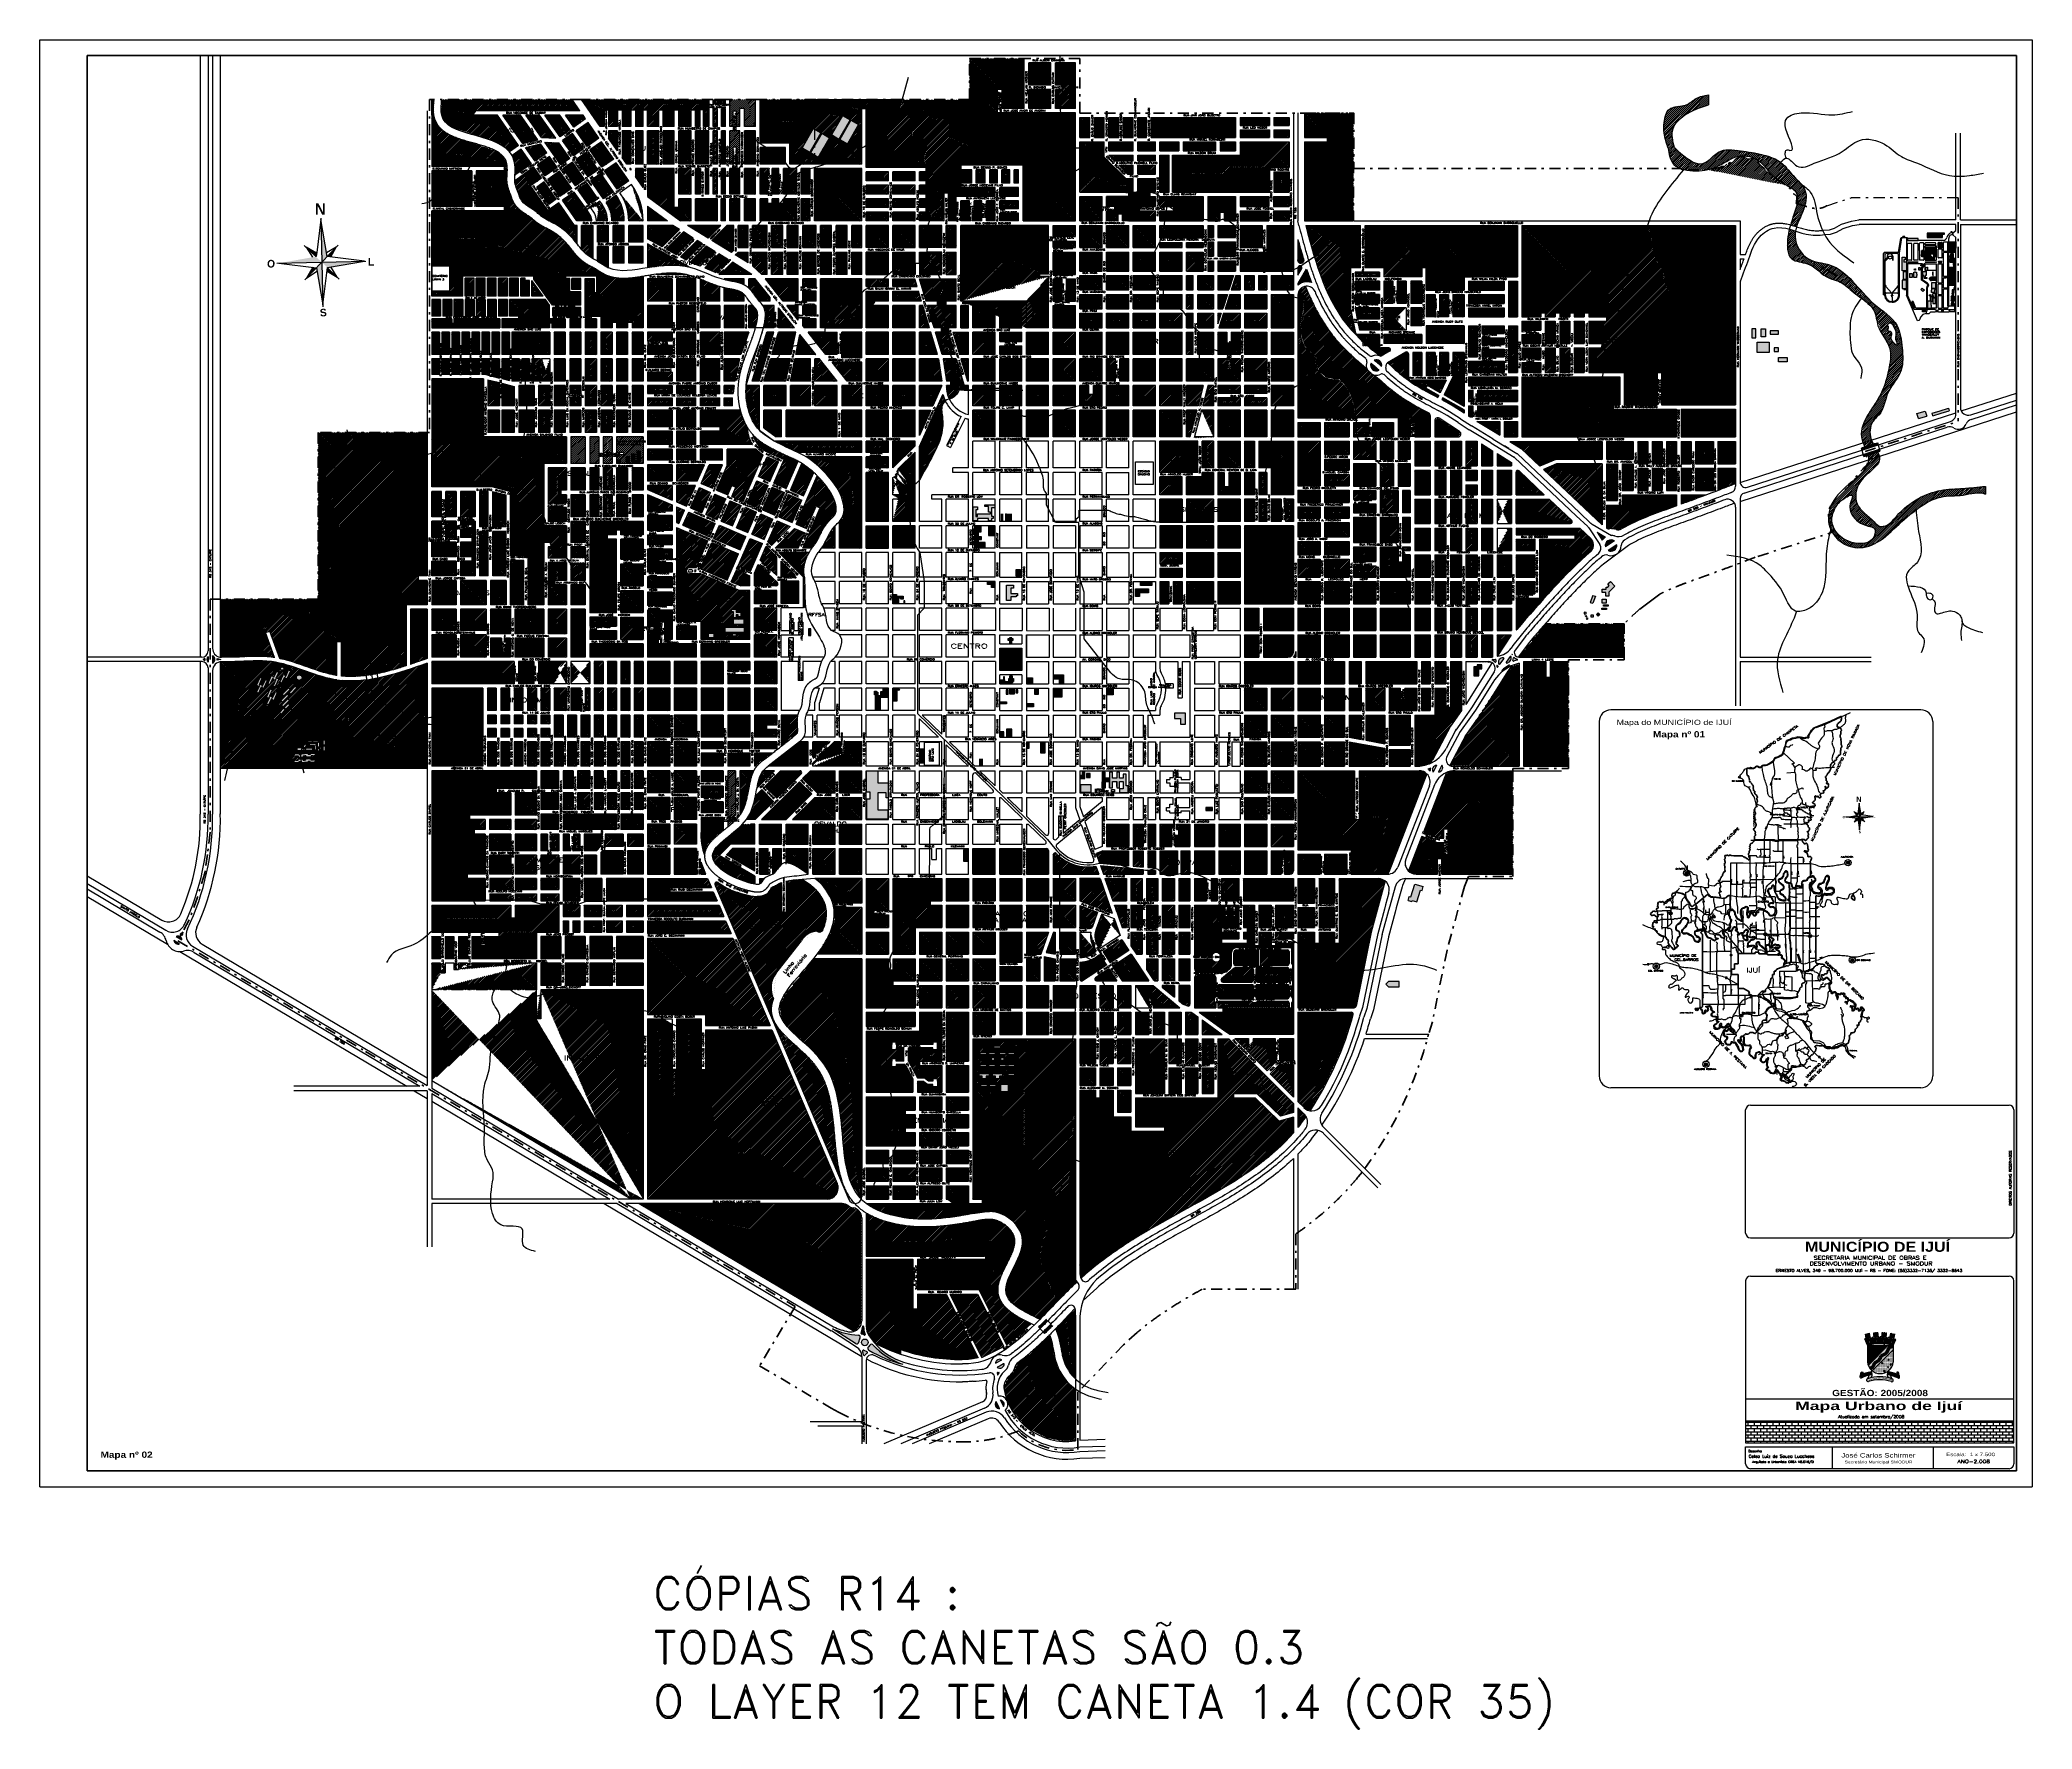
# Model space of a CAD drawing. Extents: x 15348.6 to 15438.1, y 2292.7 to 2368.6.
import ezdxf
from ezdxf.enums import TextEntityAlignment as Align

# ---------------------------------------------------------------- set-up
doc = ezdxf.new("R2010")
doc.units = 0
doc.header["$LTSCALE"] = 2
doc.header["$MEASUREMENT"] = 0
doc.linetypes.add('DASHDOT2', pattern=[0.5, 0.25, -0.125, 0, -0.125])
doc.layers.get('0').update_dxf_attribs({"linetype": 'CONTINUOUS', "lineweight": 30})
for name, color, linetype, lineweight in [('015', 2, 'CONTINUOUS', 30), ('02', 1, 'CONTINUOUS', 30), ('03', 5, 'CONTINUOUS', 30), ('06', 7, 'CONTINUOUS', 30), ('08', 6, 'CONTINUOUS', 30), ('1', 31, 'CONTINUOUS', 30), ('12', 35, 'CONTINUOUS', 140), ('15NOVEMBRO', 2, 'CONTINUOUS', 30), ('ALVORADA', 90, 'CONTINUOUS', 30), ('ASSISBRASIL', 240, 'CONTINUOUS', 30), ('BOAVISTA', 140, 'CONTINUOUS', 30), ('BURTET', 41, 'CONTINUOUS', 30), ('Cidade', 5, 'CONTINUOUS', 40), ('COLONIAL', 10, 'CONTINUOUS', 30), ('CYAN', 4, 'CONTINUOUS', 30), ('DASCHACARAS', 254, 'CONTINUOUS', 30), ('DI', 30, 'CONTINUOUS', 30), ('DISTRITOS', 1, 'CONTINUOUS', 40), ('ELIZABETH', 131, 'CONTINUOUS', 30), ('FERROVIARIO', 2, 'CONTINUOUS', 30), ('GETULIOVARGAS', 33, 'CONTINUOUS', 30), ('GLORIA', 64, 'CONTINUOUS', 30), ('HAMASRTROM', 130, 'CONTINUOUS', 30), ('HERVAL', 89, 'CONTINUOUS', 30), ('Hidro', 5, 'CONTINUOUS', 30), ('IMÓVEIS', 7, 'CONTINUOUS', 30), ('INDEPENDENCIA', 77, 'CONTINUOUS', 30), ('INDUSTRIAL', 254, 'CONTINUOUS', 30), ('JARDIM', 151, 'CONTINUOUS', 30), ('LAMBARI', 34, 'CONTINUOUS', 30), ('LUIZFOGUIATO', 216, 'CONTINUOUS', 30), ('LULU', 190, 'CONTINUOUS', 30), ('MODELO', 192, 'CONTINUOUS', 30), ('MORADADOSOL', 2, 'CONTINUOUS', 30), ('MUNDSTOCK', 3, 'CONTINUOUS', 30), ('NOVOLESTE', 100, 'CONTINUOUS', 30), ('OSWALDOARANHA', 253, 'CONTINUOUS', 30), ('PENHA', 40, 'CONTINUOUS', 30), ('PINDORAMA', 92, 'CONTINUOUS', 30), ('PLANTA', 255, 'CONTINUOUS', 30), ('PROGRESSO', 10, 'CONTINUOUS', 30), ('SAOGERALDO', 1, 'CONTINUOUS', 30), ('SAOJOSE', 241, 'CONTINUOUS', 30), ('SAOPAULO', 104, 'CONTINUOUS', 30), ('SOLNASCENTE', 2, 'CONTINUOUS', 30), ('STORCH', 40, 'CONTINUOUS', 30), ('TANCREDONEVES', 254, 'CONTINUOUS', 30), ('THOMEDESOUZA', 131, 'CONTINUOUS', 30), ('TIARAJU', 4, 'CONTINUOUS', 30), ('UNIVERSITARIO', 201, 'CONTINUOUS', 30)]:
    doc.layers.add(name, color=color, linetype=linetype, lineweight=lineweight)
doc.layers.add('RUAS', color=2, linetype='CONTINUOUS')
doc.styles.add('ARIAL', font='', dxfattribs={"height": 45})
doc.styles.add('ROMANTICBOLD', font='romb____.pfb')
doc.styles.get("Standard").update_dxf_attribs({"font": 'romand.shx'})
doc.styles.add('STYLUSBT', font='stylu.ttf')
doc.styles.add('TEXTO', font='ARIAL.TTF', dxfattribs={"width": 1.9, "height": 4})
doc.styles.get('ARIAL').set_extended_font_data('Arial Black')

# ---------------------------------------------------------------- blocks, each defined once
blk = doc.blocks.new('*X0')
at = {"color": 0, "linetype": 'Continuous'}
for p, q in [((102.721, 23.1), (111.246, 23.1)), ((102.721, 23), (111.246, 23)), ((102.721, 22.9), (111.246, 22.9)), ((102.721, 22.8), (111.246, 22.8)), ((102.8, 23), (102.8, 23.1)), ((102.8, 22.8), (102.8, 22.9)), ((102.9, 23.1), (102.9, 23.142)), ((102.9, 22.9), (102.9, 23)), ((102.9, 22.7), (102.9, 22.8)), ((103, 23), (103, 23.1)), ((103, 22.8), (103, 22.9)), ((103.1, 23.1), (103.1, 23.142)), ((103.1, 22.9), (103.1, 23)), ((103.1, 22.7), (103.1, 22.8)), ((103.2, 23), (103.2, 23.1)), ((103.2, 22.8), (103.2, 22.9)), ((103.3, 23.1), (103.3, 23.142)), ((103.3, 22.9), (103.3, 23)), ((103.3, 22.7), (103.3, 22.8)), ((103.4, 23), (103.4, 23.1)), ((103.4, 22.8), (103.4, 22.9)), ((103.5, 23.1), (103.5, 23.142)), ((103.5, 22.9), (103.5, 23)), ((103.5, 22.7), (103.5, 22.8)), ((103.6, 23), (103.6, 23.1)), ((103.6, 22.8), (103.6, 22.9)), ((103.7, 23.1), (103.7, 23.142)), ((103.7, 22.9), (103.7, 23)), ((103.7, 22.7), (103.7, 22.8)), ((103.8, 23), (103.8, 23.1)), ((103.8, 22.8), (103.8, 22.9)), ((103.9, 23.1), (103.9, 23.142)), ((103.9, 22.9), (103.9, 23)), ((103.9, 22.7), (103.9, 22.8)), ((104, 23), (104, 23.1)), ((104, 22.8), (104, 22.9)), ((104.1, 23.1), (104.1, 23.142)), ((104.1, 22.9), (104.1, 23)), ((104.1, 22.7), (104.1, 22.8)), ((104.2, 23), (104.2, 23.1)), ((104.2, 22.8), (104.2, 22.9)), ((104.3, 23.1), (104.3, 23.142)), ((104.3, 22.9), (104.3, 23)), ((104.3, 22.7), (104.3, 22.8)), ((104.4, 23), (104.4, 23.1)), ((104.4, 22.8), (104.4, 22.9)), ((104.5, 23.1), (104.5, 23.142)), ((104.5, 22.9), (104.5, 23)), ((104.5, 22.7), (104.5, 22.8)), ((104.6, 23), (104.6, 23.1)), ((104.6, 22.8), (104.6, 22.9)), ((104.7, 23.1), (104.7, 23.142)), ((104.7, 22.9), (104.7, 23)), ((104.7, 22.7), (104.7, 22.8)), ((104.8, 23), (104.8, 23.1)), ((104.8, 22.8), (104.8, 22.9)), ((104.9, 23.1), (104.9, 23.142)), ((104.9, 22.9), (104.9, 23)), ((104.9, 22.7), (104.9, 22.8)), ((105, 23), (105, 23.1)), ((105, 22.8), (105, 22.9)), ((105.1, 23.1), (105.1, 23.142)), ((105.1, 22.9), (105.1, 23)), ((105.1, 22.7), (105.1, 22.8)), ((105.2, 23), (105.2, 23.1)), ((105.2, 22.8), (105.2, 22.9)), ((105.3, 23.1), (105.3, 23.142)), ((105.3, 22.9), (105.3, 23)), ((105.3, 22.7), (105.3, 22.8)), ((105.4, 23), (105.4, 23.1)), ((105.4, 22.8), (105.4, 22.9)), ((105.5, 23.1), (105.5, 23.142)), ((105.5, 22.9), (105.5, 23)), ((105.5, 22.7), (105.5, 22.8)), ((105.6, 23), (105.6, 23.1)), ((105.6, 22.8), (105.6, 22.9)), ((105.7, 23.1), (105.7, 23.142)), ((105.7, 22.9), (105.7, 23)), ((105.7, 22.7), (105.7, 22.8)), ((105.8, 23), (105.8, 23.1)), ((105.8, 22.8), (105.8, 22.9)), ((105.9, 23.1), (105.9, 23.142)), ((105.9, 22.9), (105.9, 23)), ((105.9, 22.7), (105.9, 22.8)), ((106, 23), (106, 23.1)), ((106, 22.8), (106, 22.9)), ((106.1, 23.1), (106.1, 23.142)), ((106.1, 22.9), (106.1, 23)), ((106.1, 22.7), (106.1, 22.8)), ((106.2, 23), (106.2, 23.1)), ((106.2, 22.8), (106.2, 22.9)), ((106.3, 23.1), (106.3, 23.142)), ((106.3, 22.9), (106.3, 23)), ((106.3, 22.7), (106.3, 22.8)), ((106.4, 23), (106.4, 23.1)), ((106.4, 22.8), (106.4, 22.9)), ((106.5, 23.1), (106.5, 23.142)), ((106.5, 22.9), (106.5, 23)), ((106.5, 22.7), (106.5, 22.8)), ((106.6, 23), (106.6, 23.1)), ((106.6, 22.8), (106.6, 22.9)), ((106.7, 23.1), (106.7, 23.142)), ((106.7, 22.9), (106.7, 23)), ((106.7, 22.7), (106.7, 22.8)), ((106.8, 23), (106.8, 23.1)), ((106.8, 22.8), (106.8, 22.9)), ((106.9, 23.1), (106.9, 23.142)), ((106.9, 22.9), (106.9, 23)), ((106.9, 22.7), (106.9, 22.8)), ((107, 23), (107, 23.1)), ((107, 22.8), (107, 22.9)), ((107.1, 23.1), (107.1, 23.142)), ((107.1, 22.9), (107.1, 23)), ((107.1, 22.7), (107.1, 22.8)), ((107.2, 23), (107.2, 23.1)), ((107.2, 22.8), (107.2, 22.9)), ((107.3, 23.1), (107.3, 23.142)), ((107.3, 22.9), (107.3, 23)), ((107.3, 22.7), (107.3, 22.8)), ((107.4, 23), (107.4, 23.1)), ((107.4, 22.8), (107.4, 22.9)), ((107.5, 23.1), (107.5, 23.142)), ((107.5, 22.9), (107.5, 23)), ((107.5, 22.7), (107.5, 22.8)), ((107.6, 23), (107.6, 23.1)), ((107.6, 22.8), (107.6, 22.9)), ((107.7, 23.1), (107.7, 23.142)), ((107.7, 22.9), (107.7, 23)), ((107.7, 22.7), (107.7, 22.8)), ((107.8, 23), (107.8, 23.1)), ((107.8, 22.8), (107.8, 22.9)), ((107.9, 23.1), (107.9, 23.142)), ((107.9, 22.9), (107.9, 23)), ((107.9, 22.7), (107.9, 22.8)), ((108, 23), (108, 23.1)), ((108, 22.8), (108, 22.9)), ((108.1, 23.1), (108.1, 23.142)), ((108.1, 22.9), (108.1, 23)), ((108.1, 22.7), (108.1, 22.8)), ((108.2, 23), (108.2, 23.1)), ((108.2, 22.8), (108.2, 22.9)), ((108.3, 23.1), (108.3, 23.142)), ((108.3, 22.9), (108.3, 23)), ((108.3, 22.7), (108.3, 22.8)), ((108.4, 23), (108.4, 23.1)), ((108.4, 22.8), (108.4, 22.9)), ((108.5, 23.1), (108.5, 23.142)), ((108.5, 22.9), (108.5, 23)), ((108.5, 22.7), (108.5, 22.8)), ((108.6, 23), (108.6, 23.1)), ((108.6, 22.8), (108.6, 22.9)), ((108.7, 23.1), (108.7, 23.142)), ((108.7, 22.9), (108.7, 23)), ((108.7, 22.7), (108.7, 22.8)), ((108.8, 23), (108.8, 23.1)), ((108.8, 22.8), (108.8, 22.9)), ((108.9, 23.1), (108.9, 23.142)), ((108.9, 22.9), (108.9, 23)), ((108.9, 22.7), (108.9, 22.8)), ((109, 23), (109, 23.1)), ((109, 22.8), (109, 22.9)), ((109.1, 23.1), (109.1, 23.142)), ((109.1, 22.9), (109.1, 23)), ((109.1, 22.7), (109.1, 22.8)), ((109.2, 23), (109.2, 23.1)), ((109.2, 22.8), (109.2, 22.9)), ((109.3, 23.1), (109.3, 23.142)), ((109.3, 22.9), (109.3, 23)), ((109.3, 22.7), (109.3, 22.8)), ((109.4, 23), (109.4, 23.1)), ((109.4, 22.8), (109.4, 22.9)), ((109.5, 23.1), (109.5, 23.142)), ((109.5, 22.9), (109.5, 23)), ((109.5, 22.7), (109.5, 22.8)), ((109.6, 23), (109.6, 23.1)), ((109.6, 22.8), (109.6, 22.9)), ((109.7, 23.1), (109.7, 23.142)), ((109.7, 22.9), (109.7, 23)), ((109.7, 22.7), (109.7, 22.8)), ((109.8, 23), (109.8, 23.1)), ((109.8, 22.8), (109.8, 22.9)), ((109.9, 23.1), (109.9, 23.142)), ((109.9, 22.9), (109.9, 23)), ((109.9, 22.7), (109.9, 22.8)), ((110, 23), (110, 23.1)), ((110, 22.8), (110, 22.9)), ((110.1, 23.1), (110.1, 23.142)), ((110.1, 22.9), (110.1, 23)), ((110.1, 22.7), (110.1, 22.8)), ((110.2, 23), (110.2, 23.1)), ((110.2, 22.8), (110.2, 22.9)), ((110.3, 23.1), (110.3, 23.142)), ((110.3, 22.9), (110.3, 23)), ((110.3, 22.7), (110.3, 22.8)), ((110.4, 23), (110.4, 23.1)), ((110.4, 22.8), (110.4, 22.9)), ((110.5, 23.1), (110.5, 23.142)), ((110.5, 22.9), (110.5, 23)), ((110.5, 22.7), (110.5, 22.8)), ((110.6, 23), (110.6, 23.1)), ((110.6, 22.8), (110.6, 22.9)), ((110.7, 23.1), (110.7, 23.142)), ((110.7, 22.9), (110.7, 23)), ((110.7, 22.7), (110.7, 22.8)), ((110.8, 23), (110.8, 23.1)), ((110.8, 22.8), (110.8, 22.9)), ((110.9, 23.1), (110.9, 23.142)), ((110.9, 22.9), (110.9, 23)), ((110.9, 22.7), (110.9, 22.8)), ((111, 23), (111, 23.1)), ((111, 22.8), (111, 22.9)), ((111.1, 23.1), (111.1, 23.142)), ((111.1, 22.9), (111.1, 23)), ((111.1, 22.7), (111.1, 22.8)), ((111.2, 23), (111.2, 23.1)), ((111.2, 22.8), (111.2, 22.9)), ((102.721, 22.7), (111.246, 22.7)), ((102.721, 22.6), (111.246, 22.6)), ((102.721, 22.5), (111.246, 22.5)), ((102.8, 22.6), (102.8, 22.7)), ((102.8, 22.442), (102.8, 22.5)), ((102.9, 22.5), (102.9, 22.6)), ((103, 22.6), (103, 22.7)), ((103, 22.442), (103, 22.5)), ((103.1, 22.5), (103.1, 22.6)), ((103.2, 22.6), (103.2, 22.7)), ((103.2, 22.442), (103.2, 22.5)), ((103.3, 22.5), (103.3, 22.6)), ((103.4, 22.6), (103.4, 22.7)), ((103.4, 22.442), (103.4, 22.5)), ((103.5, 22.5), (103.5, 22.6)), ((103.6, 22.6), (103.6, 22.7)), ((103.6, 22.442), (103.6, 22.5)), ((103.7, 22.5), (103.7, 22.6)), ((103.8, 22.6), (103.8, 22.7)), ((103.8, 22.442), (103.8, 22.5)), ((103.9, 22.5), (103.9, 22.6)), ((104, 22.6), (104, 22.7)), ((104, 22.442), (104, 22.5)), ((104.1, 22.5), (104.1, 22.6)), ((104.2, 22.6), (104.2, 22.7)), ((104.2, 22.442), (104.2, 22.5)), ((104.3, 22.5), (104.3, 22.6)), ((104.4, 22.6), (104.4, 22.7)), ((104.4, 22.442), (104.4, 22.5)), ((104.5, 22.5), (104.5, 22.6)), ((104.6, 22.6), (104.6, 22.7)), ((104.6, 22.442), (104.6, 22.5)), ((104.7, 22.5), (104.7, 22.6)), ((104.8, 22.6), (104.8, 22.7)), ((104.8, 22.442), (104.8, 22.5)), ((104.9, 22.5), (104.9, 22.6)), ((105, 22.6), (105, 22.7)), ((105, 22.442), (105, 22.5)), ((105.1, 22.5), (105.1, 22.6)), ((105.2, 22.6), (105.2, 22.7)), ((105.2, 22.442), (105.2, 22.5)), ((105.3, 22.5), (105.3, 22.6)), ((105.4, 22.6), (105.4, 22.7)), ((105.4, 22.442), (105.4, 22.5)), ((105.5, 22.5), (105.5, 22.6)), ((105.6, 22.6), (105.6, 22.7)), ((105.6, 22.442), (105.6, 22.5)), ((105.7, 22.5), (105.7, 22.6)), ((105.8, 22.6), (105.8, 22.7)), ((105.8, 22.442), (105.8, 22.5)), ((105.9, 22.5), (105.9, 22.6)), ((106, 22.6), (106, 22.7)), ((106, 22.442), (106, 22.5)), ((106.1, 22.5), (106.1, 22.6)), ((106.2, 22.6), (106.2, 22.7)), ((106.2, 22.442), (106.2, 22.5)), ((106.3, 22.5), (106.3, 22.6)), ((106.4, 22.6), (106.4, 22.7)), ((106.4, 22.442), (106.4, 22.5)), ((106.5, 22.5), (106.5, 22.6)), ((106.6, 22.6), (106.6, 22.7)), ((106.6, 22.442), (106.6, 22.5)), ((106.7, 22.5), (106.7, 22.6)), ((106.8, 22.6), (106.8, 22.7)), ((106.8, 22.442), (106.8, 22.5)), ((106.9, 22.5), (106.9, 22.6)), ((107, 22.6), (107, 22.7)), ((107, 22.442), (107, 22.5)), ((107.1, 22.5), (107.1, 22.6)), ((107.2, 22.6), (107.2, 22.7)), ((107.2, 22.442), (107.2, 22.5)), ((107.3, 22.5), (107.3, 22.6)), ((107.4, 22.6), (107.4, 22.7)), ((107.4, 22.442), (107.4, 22.5)), ((107.5, 22.5), (107.5, 22.6)), ((107.6, 22.6), (107.6, 22.7)), ((107.6, 22.442), (107.6, 22.5)), ((107.7, 22.5), (107.7, 22.6)), ((107.8, 22.6), (107.8, 22.7)), ((107.8, 22.442), (107.8, 22.5)), ((107.9, 22.5), (107.9, 22.6)), ((108, 22.6), (108, 22.7)), ((108, 22.442), (108, 22.5)), ((108.1, 22.5), (108.1, 22.6)), ((108.2, 22.6), (108.2, 22.7)), ((108.2, 22.442), (108.2, 22.5)), ((108.3, 22.5), (108.3, 22.6)), ((108.4, 22.6), (108.4, 22.7)), ((108.4, 22.442), (108.4, 22.5)), ((108.5, 22.5), (108.5, 22.6)), ((108.6, 22.6), (108.6, 22.7)), ((108.6, 22.442), (108.6, 22.5)), ((108.7, 22.5), (108.7, 22.6)), ((108.8, 22.6), (108.8, 22.7)), ((108.8, 22.442), (108.8, 22.5)), ((108.9, 22.5), (108.9, 22.6)), ((109, 22.6), (109, 22.7)), ((109, 22.442), (109, 22.5)), ((109.1, 22.5), (109.1, 22.6)), ((109.2, 22.6), (109.2, 22.7)), ((109.2, 22.442), (109.2, 22.5)), ((109.3, 22.5), (109.3, 22.6)), ((109.4, 22.6), (109.4, 22.7)), ((109.4, 22.442), (109.4, 22.5)), ((109.5, 22.5), (109.5, 22.6)), ((109.6, 22.6), (109.6, 22.7)), ((109.6, 22.442), (109.6, 22.5)), ((109.7, 22.5), (109.7, 22.6)), ((109.8, 22.6), (109.8, 22.7)), ((109.8, 22.442), (109.8, 22.5)), ((109.9, 22.5), (109.9, 22.6)), ((110, 22.6), (110, 22.7)), ((110, 22.442), (110, 22.5)), ((110.1, 22.5), (110.1, 22.6)), ((110.2, 22.6), (110.2, 22.7)), ((110.2, 22.442), (110.2, 22.5)), ((110.3, 22.5), (110.3, 22.6)), ((110.4, 22.6), (110.4, 22.7)), ((110.4, 22.442), (110.4, 22.5)), ((110.5, 22.5), (110.5, 22.6)), ((110.6, 22.6), (110.6, 22.7)), ((110.6, 22.442), (110.6, 22.5)), ((110.7, 22.5), (110.7, 22.6)), ((110.8, 22.6), (110.8, 22.7)), ((110.8, 22.442), (110.8, 22.5)), ((110.9, 22.5), (110.9, 22.6)), ((111, 22.6), (111, 22.7)), ((111, 22.442), (111, 22.5)), ((111.1, 22.5), (111.1, 22.6)), ((111.2, 22.6), (111.2, 22.7)), ((111.2, 22.442), (111.2, 22.5))]:
    blk.add_line(p, q, dxfattribs=at)
blk = doc.blocks.new('N')
at = {"layer": 'PLANTA', "color": 5}
for p, q in [((-254.5, 163), (-259.8, 120.5)), ((-254.6, 164.7), (-252, 50.9)), ((-246.2, 115.6), (-254.5, 163)), ((-260.9, 115.2), (-275.7, 129.4)), ((-232.4, 130.1), (-275, 85.5)), ((-310.8, 106.8), (-196.5, 109.4)), ((-308.3, 106.8), (-260.2, 101)), ((-273.4, 127.2), (-265.1, 114.5)), ((-259.9, 119.7), (-273.4, 127.2)), ((-273.2, 127), (-273.2, 127.1)), ((-271.9, 125.8), (-271.9, 126.4)), ((-270.7, 124.5), (-270.7, 125.7)), ((-269.4, 123.3), (-269.4, 125)), ((-268.2, 122.1), (-268.2, 124.3)), ((-266.9, 120.9), (-267, 123.6)), ((-265.6, 119.7), (-265.7, 122.9)), ((-264.4, 118.5), (-264.5, 122.2)), ((-263.1, 117.3), (-263.2, 121.5)), ((-261.9, 116.1), (-262, 120.8)), ((-260.5, 115.3), (-260.9, 115.2)), ((-260.6, 115.2), (-260.8, 120.1)), ((-259.8, 120.5), (-260.5, 115.3)), ((-234.6, 127.5), (-247, 120)), ((-198.5, 109.3), (-246.2, 115.6)), ((-245.9, 115.6), (-245.9, 115.9)), ((-245.9, 101.4), (-198.5, 109.3)), ((-244.7, 115.4), (-244.7, 117.2)), ((-243.5, 115.2), (-243.5, 118.4)), ((-242.2, 115.1), (-242.3, 119.7)), ((-241.6, 115), (-234.6, 127.5)), ((-241, 116), (-241.1, 120.9)), ((-239.9, 118.1), (-239.9, 122.2)), ((-238.7, 120.2), (-238.7, 123.4)), ((-237.5, 122.3), (-237.6, 124.7)), ((-236.3, 124.4), (-236.4, 125.9)), ((-235.1, 126.5), (-235.2, 127.1)), ((-264.6, 101.6), (-272.7, 87.8)), ((-272.7, 87.8), (-259.4, 96.6)), ((-272.3, 88.3), (-272.3, 88.6)), ((-271.1, 89.6), (-271.1, 90.6)), ((-269.9, 90.8), (-269.9, 92.6)), ((-268.7, 92.1), (-268.8, 94.6)), ((-267.5, 93.3), (-267.6, 96.5)), ((-266.3, 94.6), (-266.4, 98.5)), ((-265.1, 95.8), (-265.2, 100.5)), ((-263.9, 97.1), (-264, 101.5)), ((-262.7, 98.4), (-262.8, 101.3)), ((-261.5, 99.6), (-261.5, 101.2)), ((-260.3, 100.9), (-260.3, 101.1)), ((-260.2, 101), (-252, 53.2)), ((-252, 53.2), (-245.9, 101.4)), ((-246.5, 96.7), (-233.7, 89)), ((-230.8, 86.2), (-246, 100.8)), ((-245.5, 96.1), (-245.6, 100.4)), ((-244.2, 95.3), (-244.3, 99.2)), ((-243, 94.6), (-243.1, 98)), ((-241.8, 93.8), (-241.8, 96.8)), ((-233.7, 89), (-241.6, 102.1)), ((-240.5, 93.1), (-240.6, 95.6)), ((-239.3, 92.3), (-239.3, 94.4)), ((-238, 91.6), (-238.1, 93.2)), ((-236.8, 90.8), (-236.8, 92)), ((-235.5, 90.1), (-235.6, 90.8)), ((-234.3, 89.3), (-234.3, 89.6))]:
    blk.add_line(p, q, dxfattribs=at)
for points in [[(-253.3, 108.2), (-246.2, 115.6), (-254.5, 163)], [(-308.3, 106.8), (-253.4, 108.1), (-308.3, 106.8), (-260.9, 115.2)], [(-252, 53.2), (-252, 53.2), (-260.2, 101), (-253.3, 108.2)], [(-245.9, 101.4), (-198.5, 109.3), (-253.4, 108.1), (-198.5, 109.3)]]:
    blk.add_solid(points, dxfattribs=at)
at = {"layer": 'PLANTA', "color": 7, "style": 'ROMANTICBOLD'}
for s, height, rotation, p in [('N', 14.5, 0.0062, (-262.1, 164.8)), ('O', 9.81, 354.5115, (-324.2, 98.8)), ('L', 9.81, 0.5115, (-193.9, 100.8)), ('S', 9.81, 5.248, (-254.9, 35.2))]:
    blk.add_text(s, height=height, rotation=rotation, dxfattribs=at).set_placement(p, align=Align.BOTTOM_LEFT)
blk = doc.blocks.new('A$C328819DA')
for s, p in [('CÓPIAS R14 :', (-0.143, 5.357)), ('TODAS AS CANETAS SÃO 0.3', (-0.143, 2.929)), ('O LAYER 12 TEM CANETA 1.4 (COR 35)', (-0.143, 0.5))]:
    blk.add_text(s, height=1.5).set_placement(p)

msp = doc.modelspace()

# ---------------------------------------------------------------- hatches: boundary and pattern name
h = msp.add_hatch(color=256)
h.paths.add_polyline_path([(15425.015, 2335.471, 0.237914), (15425.002, 2335.497), (15424.986, 2335.497), (15424.986, 2335.439, 0.388664)])
h.paths.add_polyline_path([(15424.986, 2335.497), (15424.964, 2335.497, 0.237914), (15424.951, 2335.471, 0.440233), (15424.986, 2335.439)])
h.paths.add_polyline_path([(15424.986, 2335.503, 0.183138), (15424.964, 2335.497), (15424.986, 2335.497)])
h.paths.add_polyline_path([(15424.986, 2335.503), (15424.986, 2335.497), (15425.002, 2335.497, 0.137991)])
h = msp.add_hatch(color=256)
h.paths.add_polyline_path([(15426.454, 2333.816, 0.237914), (15426.441, 2333.842), (15426.425, 2333.842), (15426.425, 2333.784, 0.388664)])
h.paths.add_polyline_path([(15426.425, 2333.842), (15426.403, 2333.842, 0.237914), (15426.39, 2333.816, 0.440233), (15426.425, 2333.784)])
h.paths.add_polyline_path([(15426.425, 2333.848, 0.183138), (15426.403, 2333.842), (15426.425, 2333.842)])
h.paths.add_polyline_path([(15426.425, 2333.848), (15426.425, 2333.842), (15426.441, 2333.842, 0.137991)])
h = msp.add_hatch(color=256)
h.paths.add_polyline_path([(15427.675, 2334.056, 0.237914), (15427.653, 2334.099), (15427.626, 2334.099), (15427.626, 2334.003, 0.388664)])
h.paths.add_polyline_path([(15427.626, 2334.099), (15427.589, 2334.099, 0.237914), (15427.568, 2334.056, 0.440233), (15427.626, 2334.003)])
h.paths.add_polyline_path([(15427.626, 2334.109, 0.183138), (15427.589, 2334.099), (15427.626, 2334.099)])
h.paths.add_polyline_path([(15427.626, 2334.109), (15427.626, 2334.099), (15427.653, 2334.099, 0.137991)])
h = msp.add_hatch(color=256)
h.paths.add_polyline_path([(15422.665, 2331.168, 0.237914), (15422.644, 2331.21), (15422.617, 2331.21), (15422.617, 2331.114, 0.388664)])
h.paths.add_polyline_path([(15422.617, 2331.21), (15422.58, 2331.21, 0.237914), (15422.558, 2331.168, 0.440233), (15422.617, 2331.114)])
h.paths.add_polyline_path([(15422.617, 2331.221, 0.183138), (15422.58, 2331.21), (15422.617, 2331.21)])
h.paths.add_polyline_path([(15422.617, 2331.221), (15422.617, 2331.21), (15422.644, 2331.21, 0.137991)])
h = msp.add_hatch(color=256)
h.paths.add_polyline_path([(15426.123, 2331.61, 0.237914), (15426.11, 2331.635), (15426.094, 2331.635), (15426.094, 2331.578, 0.388664)])
h.paths.add_polyline_path([(15426.094, 2331.635), (15426.072, 2331.635, 0.237914), (15426.059, 2331.61, 0.440233), (15426.094, 2331.578)])
h.paths.add_polyline_path([(15426.094, 2331.642, 0.183138), (15426.072, 2331.635), (15426.094, 2331.635)])
h.paths.add_polyline_path([(15426.094, 2331.642), (15426.094, 2331.635), (15426.11, 2331.635, 0.137991)])
h = msp.add_hatch(color=256)
h.paths.add_polyline_path([(15429.919, 2331.629, 0.237914), (15429.898, 2331.672), (15429.871, 2331.672), (15429.871, 2331.576, 0.388664)])
h.paths.add_polyline_path([(15429.871, 2331.672), (15429.834, 2331.672, 0.237914), (15429.812, 2331.629, 0.440233), (15429.871, 2331.576)])
h.paths.add_polyline_path([(15429.871, 2331.683, 0.183138), (15429.834, 2331.672), (15429.871, 2331.672)])
h.paths.add_polyline_path([(15429.871, 2331.683), (15429.871, 2331.672), (15429.898, 2331.672, 0.137991)])
h = msp.add_hatch(color=256)
h.paths.add_polyline_path([(15421.946, 2329.359, 0.237914), (15421.925, 2329.402), (15421.898, 2329.402), (15421.898, 2329.306, 0.388664)])
h.paths.add_polyline_path([(15421.898, 2329.402), (15421.861, 2329.402, 0.237914), (15421.839, 2329.359, 0.440233), (15421.898, 2329.306)])
h.paths.add_polyline_path([(15421.898, 2329.413, 0.183138), (15421.861, 2329.402), (15421.898, 2329.402)])
h.paths.add_polyline_path([(15421.898, 2329.413), (15421.898, 2329.402), (15421.925, 2329.402, 0.137991)])
h = msp.add_hatch(color=256)
h.paths.add_polyline_path([(15425.452, 2329.427, 0.237914), (15425.439, 2329.453), (15425.422, 2329.453), (15425.422, 2329.396, 0.388664)])
h.paths.add_polyline_path([(15425.422, 2329.453), (15425.4, 2329.453, 0.237914), (15425.387, 2329.427, 0.440233), (15425.422, 2329.396)])
h.paths.add_polyline_path([(15425.422, 2329.459, 0.183138), (15425.4, 2329.453), (15425.422, 2329.453)])
h.paths.add_polyline_path([(15425.422, 2329.459), (15425.422, 2329.453), (15425.439, 2329.453, 0.137991)])
h = msp.add_hatch(color=256)
h.paths.add_polyline_path([(15426.145, 2330.014, 0.237914), (15426.123, 2330.057), (15426.096, 2330.057), (15426.096, 2329.96, 0.388664)])
h.paths.add_polyline_path([(15426.096, 2330.057), (15426.059, 2330.057, 0.237914), (15426.038, 2330.014, 0.440233), (15426.096, 2329.96)])
h.paths.add_polyline_path([(15426.096, 2330.067, 0.183138), (15426.059, 2330.057), (15426.096, 2330.057)])
h.paths.add_polyline_path([(15426.096, 2330.067), (15426.096, 2330.057), (15426.123, 2330.057, 0.137991)])
h = msp.add_hatch(color=256)
h.paths.add_polyline_path([(15423.872, 2329.206, 0.237914), (15423.85, 2329.249), (15423.823, 2329.249), (15423.823, 2329.152, 0.388664)])
h.paths.add_polyline_path([(15423.823, 2329.249), (15423.787, 2329.249, 0.237914), (15423.765, 2329.206, 0.440233), (15423.823, 2329.152)])
h.paths.add_polyline_path([(15423.823, 2329.259, 0.183138), (15423.787, 2329.249), (15423.823, 2329.249)])
h.paths.add_polyline_path([(15423.823, 2329.259), (15423.823, 2329.249), (15423.85, 2329.249, 0.137991)])
h = msp.add_hatch(color=256)
h.paths.add_polyline_path([(15426.203, 2328.412, 0.237914), (15426.182, 2328.455), (15426.155, 2328.455), (15426.155, 2328.359, 0.388664)])
h.paths.add_polyline_path([(15426.155, 2328.455), (15426.118, 2328.455, 0.237914), (15426.096, 2328.412, 0.440233), (15426.155, 2328.359)])
h.paths.add_polyline_path([(15426.155, 2328.465, 0.183138), (15426.118, 2328.455), (15426.155, 2328.455)])
h.paths.add_polyline_path([(15426.155, 2328.465), (15426.155, 2328.455), (15426.182, 2328.455, 0.137991)])
h = msp.add_hatch(color=256)
h.paths.add_polyline_path([(15428.214, 2328.336, 0.237914), (15428.192, 2328.379), (15428.165, 2328.379), (15428.165, 2328.283, 0.388664)])
h.paths.add_polyline_path([(15428.165, 2328.379), (15428.128, 2328.379, 0.237914), (15428.107, 2328.336, 0.440233), (15428.165, 2328.283)])
h.paths.add_polyline_path([(15428.165, 2328.39, 0.183138), (15428.128, 2328.379), (15428.165, 2328.379)])
h.paths.add_polyline_path([(15428.165, 2328.39), (15428.165, 2328.379), (15428.192, 2328.379, 0.137991)])
h = msp.add_hatch(color=256)
h.paths.add_polyline_path([(15421.303, 2326.982, 0.237914), (15421.282, 2327.025), (15421.255, 2327.025), (15421.255, 2326.929, 0.388664)])
h.paths.add_polyline_path([(15421.255, 2327.025), (15421.218, 2327.025, 0.237914), (15421.197, 2326.982, 0.440233), (15421.255, 2326.929)])
h.paths.add_polyline_path([(15421.255, 2327.035, 0.183138), (15421.218, 2327.025), (15421.255, 2327.025)])
h.paths.add_polyline_path([(15421.255, 2327.035), (15421.255, 2327.025), (15421.282, 2327.025, 0.137991)])
h = msp.add_hatch(color=256)
h.paths.add_polyline_path([(15430.11, 2327.252, 0.237914), (15430.089, 2327.295), (15430.062, 2327.295), (15430.062, 2327.198, 0.388664)])
h.paths.add_polyline_path([(15430.062, 2327.295), (15430.025, 2327.295, 0.237914), (15430.004, 2327.252, 0.440233), (15430.062, 2327.198)])
h.paths.add_polyline_path([(15430.062, 2327.305, 0.183138), (15430.025, 2327.295), (15430.062, 2327.295)])
h.paths.add_polyline_path([(15430.062, 2327.305), (15430.062, 2327.295), (15430.089, 2327.295, 0.137991)])
h = msp.add_hatch(color=256)
h.paths.add_polyline_path([(15426.488, 2325.759, 0.237914), (15426.475, 2325.785), (15426.459, 2325.785), (15426.459, 2325.727, 0.388664)])
h.paths.add_polyline_path([(15426.459, 2325.785), (15426.437, 2325.785, 0.237914), (15426.424, 2325.759, 0.440233), (15426.459, 2325.727)])
h.paths.add_polyline_path([(15426.459, 2325.791, 0.183138), (15426.437, 2325.785), (15426.459, 2325.785)])
h.paths.add_polyline_path([(15426.459, 2325.791), (15426.459, 2325.785), (15426.475, 2325.785, 0.137991)])
h = msp.add_hatch(color=256)
h.paths.add_polyline_path([(15423.126, 2325.046, 0.237914), (15423.104, 2325.089), (15423.077, 2325.089), (15423.077, 2324.993, 0.388664)])
h.paths.add_polyline_path([(15423.077, 2325.089), (15423.041, 2325.089, 0.237914), (15423.019, 2325.046, 0.440233), (15423.077, 2324.993)])
h.paths.add_polyline_path([(15423.077, 2325.1, 0.183138), (15423.041, 2325.089), (15423.077, 2325.089)])
h.paths.add_polyline_path([(15423.077, 2325.1), (15423.077, 2325.089), (15423.104, 2325.089, 0.137991)])
h = msp.add_hatch(color=256)
h.paths.add_polyline_path([(15428.206, 2325.274, 0.237914), (15428.196, 2325.294), (15428.184, 2325.294), (15428.184, 2325.25, 0.388664)])
h.paths.add_polyline_path([(15428.184, 2325.294), (15428.167, 2325.294, 0.237914), (15428.157, 2325.274, 0.440233), (15428.184, 2325.25)])
h.paths.add_polyline_path([(15428.184, 2325.298, 0.183138), (15428.167, 2325.294), (15428.184, 2325.294)])
h.paths.add_polyline_path([(15428.184, 2325.298), (15428.184, 2325.294), (15428.196, 2325.294, 0.137991)])
h = msp.add_hatch(color=256)
h.paths.add_polyline_path([(15425.123, 2324.759, 0.237914), (15425.101, 2324.802), (15425.074, 2324.802), (15425.074, 2324.705, 0.388664)])
h.paths.add_polyline_path([(15425.074, 2324.802), (15425.038, 2324.802, 0.237914), (15425.016, 2324.759, 0.440233), (15425.074, 2324.705)])
h.paths.add_polyline_path([(15425.074, 2324.812, 0.183138), (15425.038, 2324.802), (15425.074, 2324.802)])
h.paths.add_polyline_path([(15425.074, 2324.812), (15425.074, 2324.802), (15425.101, 2324.802, 0.137991)])
h = msp.add_hatch(color=256)
h.paths.add_polyline_path([(15427.37, 2324.688, 0.237914), (15427.348, 2324.731), (15427.321, 2324.731), (15427.321, 2324.635, 0.388664)])
h.paths.add_polyline_path([(15427.321, 2324.731), (15427.285, 2324.731, 0.237914), (15427.263, 2324.688, 0.440233), (15427.321, 2324.635)])
h.paths.add_polyline_path([(15427.321, 2324.741, 0.183138), (15427.285, 2324.731), (15427.321, 2324.731)])
h.paths.add_polyline_path([(15427.321, 2324.741), (15427.321, 2324.731), (15427.348, 2324.731, 0.137991)])
h = msp.add_hatch(color=256)
h.paths.add_polyline_path([(15426.629, 2323.089, 0.237914), (15426.616, 2323.115), (15426.6, 2323.115), (15426.6, 2323.058, 0.388664)])
h.paths.add_polyline_path([(15426.6, 2323.115), (15426.578, 2323.115, 0.237914), (15426.565, 2323.089, 0.440233), (15426.6, 2323.058)])
h.paths.add_polyline_path([(15426.6, 2323.121, 0.183138), (15426.578, 2323.115), (15426.6, 2323.115)])
h.paths.add_polyline_path([(15426.6, 2323.121), (15426.6, 2323.115), (15426.616, 2323.115, 0.137991)])
h = msp.add_hatch(color=256)
h.paths.add_polyline_path([(15429.856, 2323.183, 0.237914), (15429.843, 2323.209), (15429.826, 2323.209), (15429.826, 2323.151, 0.388664)])
h.paths.add_polyline_path([(15429.826, 2323.209), (15429.805, 2323.209, 0.237914), (15429.792, 2323.183, 0.440233), (15429.826, 2323.151)])
h.paths.add_polyline_path([(15429.826, 2323.215, 0.183138), (15429.805, 2323.209), (15429.826, 2323.209)])
h.paths.add_polyline_path([(15429.826, 2323.215), (15429.826, 2323.209), (15429.843, 2323.209, 0.137991)])
h = msp.add_hatch(color=256)
h.paths.add_polyline_path([(15423.533, 2322.577, 0.237914), (15423.512, 2322.62), (15423.485, 2322.62), (15423.485, 2322.524, 0.388664)])
h.paths.add_polyline_path([(15423.485, 2322.62), (15423.448, 2322.62, 0.237914), (15423.427, 2322.577, 0.440233), (15423.485, 2322.524)])
h.paths.add_polyline_path([(15423.485, 2322.63, 0.183138), (15423.448, 2322.62), (15423.485, 2322.62)])
h.paths.add_polyline_path([(15423.485, 2322.63), (15423.485, 2322.62), (15423.512, 2322.62, 0.137991)])
h = msp.add_hatch(color=256)
h.paths.add_polyline_path([(15426.671, 2322.471, 0.237914), (15426.658, 2322.496), (15426.642, 2322.496), (15426.642, 2322.439, 0.388664)])
h.paths.add_polyline_path([(15426.642, 2322.496), (15426.62, 2322.496, 0.237914), (15426.607, 2322.471, 0.440233), (15426.642, 2322.439)])
h.paths.add_polyline_path([(15426.642, 2322.503, 0.183138), (15426.62, 2322.496), (15426.642, 2322.496)])
h.paths.add_polyline_path([(15426.642, 2322.503), (15426.642, 2322.496), (15426.658, 2322.496, 0.137991)])
for points in [[(15430.612, 2310.235), (15430.638, 2310.174, -0.130635), (15431.997, 2310.173), (15432.011, 2310.203, 0.009216), (15431.915, 2310.227), (15431.924, 2310.259, 0.007462), (15431.845, 2310.276), (15431.837, 2310.244, 0.008334), (15431.75, 2310.26), (15431.756, 2310.292, 0.008587), (15431.664, 2310.306), (15431.659, 2310.273, 0.00736), (15431.58, 2310.282), (15431.584, 2310.315, 0.000402), (15431.58, 2310.315, 0.008919), (15431.484, 2310.323), (15431.481, 2310.29, 0.007824), (15431.397, 2310.294), (15431.399, 2310.327, 0.008423), (15431.307, 2310.328), (15431.307, 2310.295, 0.008695), (15431.214, 2310.293), (15431.213, 2310.326, 0.007536), (15431.131, 2310.322), (15431.134, 2310.289, 0.008154), (15431.047, 2310.282), (15431.043, 2310.314, 0.008251), (15430.954, 2310.304), (15430.959, 2310.271, 0.007369), (15430.881, 2310.26), (15430.881, 2310.261), (15430.874, 2310.292, 0.000003), (15430.874, 2310.292, 0.000001), (15430.874, 2310.292, 0.007468), (15430.794, 2310.278), (15430.802, 2310.245, 0.008302), (15430.715, 2310.227), (15430.706, 2310.259, 0.009009)], [(15431.911, 2309.99), (15431.925, 2310.02, 0.124951), (15430.706, 2310.021), (15430.719, 2309.99, -0.123722)], [(15431.897, 2309.959), (15431.911, 2309.99, 0.123722), (15430.719, 2309.99), (15430.733, 2309.959, -0.122458)]]:
    msp.add_hatch(color=2).paths.add_polyline_path(points)
h = msp.add_hatch(color=2)
h.paths.add_polyline_path([(15430.638, 2310.174), (15430.652, 2310.143, -0.016088), (15430.816, 2310.181), (15430.809, 2310.213, 0.016511)])
h.paths.add_polyline_path([(15430.969, 2310.206), (15430.964, 2310.239, 0.014906), (15430.809, 2310.213), (15430.816, 2310.181, -0.014881)])
h = msp.add_hatch(color=2)
h.paths.add_polyline_path([(15430.802, 2310.405), (15430.847, 2310.415), (15430.831, 2310.489), (15430.794, 2310.481), (15430.803, 2310.439), (15430.765, 2310.431), (15430.756, 2310.473), (15430.719, 2310.464), (15430.728, 2310.422), (15430.69, 2310.414), (15430.681, 2310.456), (15430.644, 2310.448), (15430.66, 2310.374), (15430.706, 2310.384, -0.060094), (15430.709, 2310.385), (15430.798, 2310.404, -0.060094)])
h.paths.add_polyline_path([(15430.696, 2310.364, -0.40953), (15430.706, 2310.384), (15430.66, 2310.374), (15430.662, 2310.364), (15430.667, 2310.341), (15430.699, 2310.348)])
h.paths.add_polyline_path([(15430.754, 2310.394), (15430.709, 2310.385, -0.40953), (15430.727, 2310.371), (15430.73, 2310.355), (15430.761, 2310.362)])
h.paths.add_polyline_path([(15430.788, 2310.384, -0.40953), (15430.798, 2310.404), (15430.754, 2310.394), (15430.761, 2310.362), (15430.791, 2310.369)])
h.paths.add_polyline_path([(15430.849, 2310.405), (15430.847, 2310.415), (15430.802, 2310.405, -0.40953), (15430.819, 2310.391), (15430.822, 2310.375), (15430.854, 2310.382)])
h.paths.add_polyline_path([(15430.854, 2310.382), (15430.833, 2310.378), (15430.839, 2310.345), (15430.861, 2310.35)])
h.paths.add_polyline_path([(15430.791, 2310.369), (15430.73, 2310.355), (15430.737, 2310.323), (15430.798, 2310.336)])
h.paths.add_polyline_path([(15430.689, 2310.346), (15430.667, 2310.341), (15430.674, 2310.309), (15430.698, 2310.314)])
h.paths.add_polyline_path([(15430.769, 2310.33), (15430.674, 2310.309), (15430.681, 2310.277), (15430.776, 2310.297)])
h.paths.add_polyline_path([(15430.861, 2310.35), (15430.769, 2310.33), (15430.776, 2310.297), (15430.869, 2310.318)])
h.paths.add_polyline_path([(15430.794, 2310.278, -0.007472), (15430.874, 2310.292), (15430.869, 2310.318), (15430.681, 2310.277), (15430.686, 2310.254, -0.001925), (15430.706, 2310.259), (15430.715, 2310.227, -0.008302), (15430.802, 2310.245)])
h.paths.add_polyline_path([(15430.699, 2310.348), (15430.689, 2310.346), (15430.698, 2310.314), (15430.706, 2310.316)])
h.paths.add_polyline_path([(15430.833, 2310.378), (15430.822, 2310.375), (15430.829, 2310.343), (15430.839, 2310.345)])
h = msp.add_hatch(color=2)
h.paths.add_polyline_path([(15431.394, 2310.195), (15431.395, 2310.228, 0.017049), (15431.217, 2310.227), (15431.218, 2310.194, -0.017019)])
h.paths.add_polyline_path([(15431.218, 2310.194), (15431.217, 2310.227, 0.015627), (15431.054, 2310.216), (15431.058, 2310.183, -0.006751), (15431.127, 2310.189, -0.367132), (15431.175, 2310.192, -0.004235)])
h.paths.add_polyline_path([(15431.058, 2310.183), (15431.054, 2310.216, 0.015515), (15430.894, 2310.195), (15430.899, 2310.162, -0.015488)])
h.paths.add_polyline_path([(15430.899, 2310.162), (15430.894, 2310.195, 0.015852), (15430.731, 2310.163), (15430.739, 2310.131, -0.007163), (15430.812, 2310.146, -0.325928), (15430.854, 2310.154, -0.004461)])
h.paths.add_polyline_path([(15430.652, 2310.143), (15430.665, 2310.113, -0.007391), (15430.739, 2310.131), (15430.731, 2310.163, 0.007811)])
h = msp.add_hatch(color=2)
h.paths.add_polyline_path([(15430.665, 2310.113), (15430.679, 2310.082, -0.012572), (15430.803, 2310.111), (15430.802, 2310.119, -0.202314), (15430.812, 2310.146, 0.014555)])
h.paths.add_polyline_path([(15430.979, 2310.14), (15430.974, 2310.173, 0.011753), (15430.854, 2310.154, -0.195745), (15430.873, 2310.134), (15430.875, 2310.124, -0.01033)])
h.paths.add_polyline_path([(15431.117, 2310.155), (15431.116, 2310.164, -0.190594), (15431.127, 2310.189, 0.014948), (15430.974, 2310.173), (15430.979, 2310.14, -0.013656)])
h.paths.add_polyline_path([(15431.307, 2310.163), (15431.307, 2310.196, 0.012887), (15431.175, 2310.192, -0.169395), (15431.188, 2310.172), (15431.189, 2310.16, -0.011592)])
h = msp.add_hatch(color=2)
h.paths.add_polyline_path([(15431.219, 2310.161), (15431.221, 2310.128, -0.016957), (15431.391, 2310.129), (15431.392, 2310.162, 0.016988)])
h.paths.add_polyline_path([(15431.221, 2310.128), (15431.219, 2310.161, 0.002957), (15431.189, 2310.16), (15431.193, 2310.127, -0.00278)])
h.paths.add_polyline_path([(15431.12, 2310.122), (15431.117, 2310.155, 0.005474), (15431.061, 2310.15), (15431.065, 2310.117, -0.005528)])
h.paths.add_polyline_path([(15430.905, 2310.13), (15430.911, 2310.097, -0.015433), (15431.065, 2310.117), (15431.061, 2310.15, 0.015461)])
h.paths.add_polyline_path([(15430.911, 2310.097), (15430.905, 2310.13, 0.003051), (15430.875, 2310.124), (15430.881, 2310.092, -0.003026)])
h.paths.add_polyline_path([(15430.81, 2310.078), (15430.803, 2310.111, 0.005611), (15430.748, 2310.099), (15430.756, 2310.067, -0.005514)])
h.paths.add_polyline_path([(15430.748, 2310.099, 0.00696), (15430.679, 2310.082), (15430.692, 2310.051, -0.006517), (15430.756, 2310.067)])
h = msp.add_hatch(color=2)
h.paths.add_polyline_path([(15430.988, 2310.075), (15430.984, 2310.108, 0.010291), (15430.881, 2310.092), (15430.886, 2310.068), (15430.815, 2310.053), (15430.81, 2310.078, 0.012032), (15430.692, 2310.051), (15430.706, 2310.021, -0.029061)])
h.paths.add_polyline_path([(15431.307, 2310.097), (15431.307, 2310.13, 0.0114), (15431.193, 2310.127), (15431.195, 2310.105), (15431.123, 2310.097), (15431.12, 2310.122, 0.013695), (15430.984, 2310.108), (15430.988, 2310.075, -0.032277)])
h = msp.add_hatch(color=7)
h.paths.add_polyline_path([(15430.815, 2310.053), (15430.886, 2310.068), (15430.873, 2310.134, 0.856043), (15430.802, 2310.119)])
h.paths.add_polyline_path([(15431.123, 2310.097), (15431.195, 2310.105), (15431.188, 2310.172, 0.856043), (15431.116, 2310.164)])
h.paths.add_polyline_path([(15431.438, 2310.102), (15431.51, 2310.095), (15431.517, 2310.161, 0.856043), (15431.445, 2310.169)])
h.paths.add_polyline_path([(15431.855, 2310.112, 0.856043), (15431.784, 2310.127), (15431.771, 2310.061), (15431.842, 2310.046)])
h.paths.add_polyline_path([(15431.922, 2310.372, 0.350007), (15431.911, 2310.388), (15431.907, 2310.389, 0.350007), (15431.891, 2310.377), (15431.882, 2310.326), (15431.913, 2310.321)])
h.paths.add_polyline_path([(15431.829, 2310.388, 0.350007), (15431.818, 2310.405), (15431.815, 2310.405, 0.350007), (15431.799, 2310.394), (15431.789, 2310.343), (15431.82, 2310.337)])
h.paths.add_polyline_path([(15431.52, 2310.376), (15431.552, 2310.374), (15431.556, 2310.426, 0.350007), (15431.543, 2310.441), (15431.54, 2310.441, 0.350007), (15431.525, 2310.428)])
h.paths.add_polyline_path([(15431.462, 2310.434, 0.350007), (15431.449, 2310.449), (15431.446, 2310.449, 0.350007), (15431.431, 2310.436), (15431.426, 2310.384), (15431.458, 2310.382)])
h.paths.add_polyline_path([(15431.184, 2310.436, 0.350007), (15431.169, 2310.449), (15431.165, 2310.449, 0.350007), (15431.152, 2310.433), (15431.157, 2310.381), (15431.188, 2310.384)])
h.paths.add_polyline_path([(15431.063, 2310.373), (15431.094, 2310.376), (15431.09, 2310.428, 0.350007), (15431.075, 2310.441), (15431.071, 2310.44, 0.350007), (15431.059, 2310.425)])
h.paths.add_polyline_path([(15430.818, 2310.394, 0.350007), (15430.802, 2310.405), (15430.798, 2310.404, 0.350007), (15430.787, 2310.387), (15430.798, 2310.336), (15430.829, 2310.343)])
h.paths.add_polyline_path([(15430.726, 2310.374, 0.350007), (15430.709, 2310.385), (15430.706, 2310.384, 0.350007), (15430.695, 2310.367), (15430.706, 2310.316), (15430.737, 2310.323)])
h = msp.add_hatch(color=7)
h.paths.add_polyline_path([(15430.815, 2310.053), (15430.886, 2310.068), (15430.873, 2310.134, 0.856043), (15430.802, 2310.119)])
h.paths.add_polyline_path([(15431.123, 2310.097), (15431.195, 2310.105), (15431.188, 2310.172, 0.856043), (15431.116, 2310.164)])
h.paths.add_polyline_path([(15431.438, 2310.102), (15431.51, 2310.095), (15431.517, 2310.161, 0.856043), (15431.445, 2310.169)])
h.paths.add_polyline_path([(15431.855, 2310.112, 0.856043), (15431.784, 2310.127), (15431.771, 2310.061), (15431.842, 2310.046)])
h.paths.add_polyline_path([(15431.922, 2310.372, 0.350007), (15431.911, 2310.388), (15431.907, 2310.389, 0.350007), (15431.891, 2310.377), (15431.882, 2310.326), (15431.913, 2310.321)])
h.paths.add_polyline_path([(15431.829, 2310.388, 0.350007), (15431.818, 2310.405), (15431.815, 2310.405, 0.350007), (15431.799, 2310.394), (15431.789, 2310.343), (15431.82, 2310.337)])
h.paths.add_polyline_path([(15431.52, 2310.376), (15431.552, 2310.374), (15431.556, 2310.426, 0.350007), (15431.543, 2310.441), (15431.54, 2310.441, 0.350007), (15431.525, 2310.428)])
h.paths.add_polyline_path([(15431.462, 2310.434, 0.350007), (15431.449, 2310.449), (15431.446, 2310.449, 0.350007), (15431.431, 2310.436), (15431.426, 2310.384), (15431.458, 2310.382)])
h.paths.add_polyline_path([(15431.184, 2310.436, 0.350007), (15431.169, 2310.449), (15431.165, 2310.449, 0.350007), (15431.152, 2310.433), (15431.157, 2310.381), (15431.188, 2310.384)])
h.paths.add_polyline_path([(15431.063, 2310.373), (15431.094, 2310.376), (15431.09, 2310.428, 0.350007), (15431.075, 2310.441), (15431.071, 2310.44, 0.350007), (15431.059, 2310.425)])
h.paths.add_polyline_path([(15430.818, 2310.394, 0.350007), (15430.802, 2310.405), (15430.798, 2310.404, 0.350007), (15430.787, 2310.387), (15430.798, 2310.336), (15430.829, 2310.343)])
h.paths.add_polyline_path([(15430.726, 2310.374, 0.350007), (15430.709, 2310.385), (15430.706, 2310.384, 0.350007), (15430.695, 2310.367), (15430.706, 2310.316), (15430.737, 2310.323)])
h = msp.add_hatch(color=1)
edge = h.paths.add_edge_path()
edge.add_line((15431.669, 2309.959), (15430.733, 2309.959))
edge.add_line((15430.733, 2309.959), (15430.733, 2309.204))
edge.add_spline(control_points=[(15430.733, 2309.204), (15430.744, 2309.151), (15430.755, 2309.098), (15430.773, 2309.047)], knot_values=[0, 0, 0, 0, 9.818398, 9.818398, 9.818398, 9.818398], degree=3, periodic=0)
edge.add_line((15430.773, 2309.047), (15431.669, 2309.959))
h.paths.add_polyline_path([(15431.118, 2309.693), (15431.118, 2309.552), (15431.141, 2309.552), (15431.141, 2309.499), (15430.829, 2309.499), (15430.829, 2309.552), (15430.86, 2309.552), (15430.86, 2309.693, -0.929904)], flags=16)
h.paths.add_polyline_path([(15431.002, 2309.571), (15431.002, 2309.571, 0.062452), (15431.002, 2309.575)], flags=0)
h = msp.add_hatch(color=3)
edge = h.paths.add_edge_path()
edge.add_spline(control_points=[(15430.813, 2308.957), (15430.859, 2308.965), (15430.969, 2308.994), (15431.002, 2309.228), (15431.253, 2309.286), (15431.312, 2309.56), (15431.607, 2309.605), (15431.641, 2309.911), (15431.811, 2309.943), (15431.897, 2309.959)], knot_values=[1.745936, 1.745936, 1.745936, 1.745936, 9.519266, 21.682499, 37.047436, 48.800035, 66.502872, 80.556581, 94.843376, 94.843376, 94.843376, 94.843376], degree=3, periodic=0)
edge.add_line((15431.897, 2309.959), (15431.669, 2309.959))
edge.add_line((15431.669, 2309.959), (15430.773, 2309.047))
edge.add_spline(control_points=[(15430.773, 2309.047), (15430.774, 2309.045), (15430.785, 2309.014), (15430.798, 2308.984), (15430.813, 2308.957)], knot_values=[9.818398, 9.818398, 9.818398, 9.818398, 10.111459, 15.753291, 15.753291, 15.753291, 15.753291], degree=3, periodic=0)
edge = h.paths.add_edge_path()
edge.add_line((15431.897, 2309.75), (15431.897, 2309.862))
edge.add_spline(control_points=[(15431.897, 2309.862), (15431.894, 2309.862), (15431.894, 2309.862), (15431.874, 2309.857), (15431.857, 2309.853), (15431.824, 2309.844), (15431.809, 2309.84), (15431.785, 2309.83), (15431.775, 2309.825), (15431.763, 2309.818), (15431.76, 2309.815), (15431.756, 2309.812), (15431.755, 2309.811), (15431.753, 2309.809), (15431.752, 2309.808), (15431.749, 2309.805), (15431.748, 2309.803), (15431.743, 2309.796), (15431.74, 2309.79), (15431.731, 2309.773), (15431.726, 2309.761), (15431.716, 2309.735), (15431.711, 2309.72), (15431.698, 2309.689), (15431.691, 2309.672), (15431.677, 2309.645), (15431.671, 2309.635), (15431.661, 2309.62), (15431.658, 2309.615), (15431.65, 2309.606), (15431.646, 2309.601), (15431.628, 2309.58), (15431.612, 2309.566), (15431.581, 2309.542), (15431.565, 2309.532), (15431.535, 2309.514), (15431.52, 2309.507), (15431.492, 2309.493), (15431.479, 2309.486), (15431.455, 2309.474), (15431.444, 2309.468), (15431.426, 2309.456), (15431.419, 2309.451), (15431.41, 2309.444), (15431.408, 2309.441), (15431.404, 2309.437), (15431.403, 2309.435), (15431.399, 2309.431), (15431.397, 2309.428), (15431.391, 2309.418), (15431.386, 2309.409), (15431.375, 2309.387), (15431.369, 2309.374), (15431.356, 2309.346), (15431.348, 2309.331), (15431.334, 2309.308), (15431.329, 2309.3), (15431.318, 2309.284), (15431.312, 2309.276), (15431.302, 2309.264), (15431.299, 2309.26), (15431.289, 2309.251), (15431.283, 2309.245), (15431.263, 2309.227), (15431.249, 2309.216), (15431.217, 2309.195), (15431.201, 2309.186), (15431.17, 2309.168), (15431.157, 2309.16), (15431.133, 2309.145), (15431.124, 2309.138), (15431.114, 2309.13), (15431.112, 2309.127), (15431.109, 2309.124), (15431.108, 2309.123), (15431.106, 2309.121), (15431.106, 2309.12), (15431.104, 2309.117), (15431.103, 2309.116), (15431.098, 2309.108), (15431.094, 2309.1), (15431.085, 2309.081), (15431.08, 2309.07), (15431.069, 2309.044), (15431.063, 2309.03), (15431.049, 2309), (15431.04, 2308.984), (15431.024, 2308.962), (15431.018, 2308.955), (15431.009, 2308.945), (15431.006, 2308.941), (15431, 2308.935), (15430.996, 2308.932), (15430.988, 2308.924), (15430.983, 2308.92), (15430.971, 2308.911), (15430.964, 2308.907), (15430.942, 2308.894), (15430.927, 2308.887), (15430.901, 2308.876), (15430.889, 2308.872), (15430.878, 2308.868)], knot_values=[1.277639, 1.277639, 1.277639, 1.277639, 1.340238, 1.340238, 4.5589, 4.5589, 7.777562, 7.777562, 10.996224, 10.996224, 12.611208, 12.611208, 13.418699, 13.418699, 14.226191, 14.226191, 15.390294, 15.390294, 17.569743, 17.569743, 20.233173, 20.233173, 22.896603, 22.896603, 25.560033, 25.560033, 27.03078, 27.03078, 27.766154, 27.766154, 28.501528, 28.501528, 31.118858, 31.118858, 33.736189, 33.736189, 36.35352, 36.35352, 38.970851, 38.970851, 41.588182, 41.588182, 44.205513, 44.205513, 45.349207, 45.349207, 46.492901, 46.492901, 47.574468, 47.574468, 50.112147, 50.112147, 52.649826, 52.649826, 55.187506, 55.187506, 56.422552, 56.422552, 57.657598, 57.657598, 58.275121, 58.275121, 59.315104, 59.315104, 61.775189, 61.775189, 64.821466, 64.821466, 67.867742, 67.867742, 70.914019, 70.914019, 72.08022, 72.08022, 72.66332, 72.66332, 73.246421, 73.246421, 73.952536, 73.952536, 76.313204, 76.313204, 78.673872, 78.673872, 81.03454, 81.03454, 83.395208, 83.395208, 84.381247, 84.381247, 84.874267, 84.874267, 85.367286, 85.367286, 86.082764, 86.082764, 87.0316, 87.0316, 89.120717, 89.120717, 90.976754, 90.976754, 90.976754, 90.976754], degree=3, periodic=0)
edge.add_spline(control_points=[(15430.878, 2308.868), (15430.891, 2308.853), (15430.915, 2308.829), (15430.942, 2308.806), (15430.954, 2308.796)], knot_values=[22.418289, 22.418289, 22.418289, 22.418289, 25.928969, 28.695403, 28.695403, 28.695403, 28.695403], degree=3, periodic=0)
edge.add_line((15430.954, 2308.796), (15431.897, 2309.75))
h = msp.add_hatch(color=8)
edge = h.paths.add_edge_path()
edge.add_spline(control_points=[(15431.897, 2309.959), (15431.811, 2309.943), (15431.641, 2309.911), (15431.607, 2309.605), (15431.312, 2309.56), (15431.253, 2309.286), (15431.002, 2309.228), (15430.969, 2308.994), (15430.859, 2308.965), (15430.813, 2308.957)], knot_values=[1.745936, 1.745936, 1.745936, 1.745936, 16.032731, 30.08644, 47.789277, 59.541876, 74.906813, 87.070045, 94.843376, 94.843376, 94.843376, 94.843376], degree=3, periodic=0)
edge.add_spline(control_points=[(15430.813, 2308.957), (15430.82, 2308.945), (15430.839, 2308.914), (15430.862, 2308.885), (15430.878, 2308.868)], knot_values=[15.753291, 15.753291, 15.753291, 15.753291, 18.218715, 22.418289, 22.418289, 22.418289, 22.418289], degree=3, periodic=0)
edge.add_spline(control_points=[(15430.878, 2308.868), (15430.889, 2308.872), (15430.901, 2308.876), (15430.927, 2308.887), (15430.942, 2308.894), (15430.964, 2308.907), (15430.971, 2308.911), (15430.983, 2308.92), (15430.988, 2308.924), (15430.996, 2308.932), (15431, 2308.935), (15431.006, 2308.941), (15431.009, 2308.945), (15431.018, 2308.955), (15431.024, 2308.962), (15431.04, 2308.984), (15431.049, 2309), (15431.063, 2309.03), (15431.069, 2309.044), (15431.08, 2309.07), (15431.085, 2309.081), (15431.094, 2309.1), (15431.098, 2309.108), (15431.103, 2309.116), (15431.104, 2309.117), (15431.106, 2309.12), (15431.106, 2309.121), (15431.108, 2309.123), (15431.109, 2309.124), (15431.112, 2309.127), (15431.114, 2309.13), (15431.124, 2309.138), (15431.133, 2309.145), (15431.157, 2309.16), (15431.17, 2309.168), (15431.201, 2309.186), (15431.217, 2309.195), (15431.249, 2309.216), (15431.263, 2309.227), (15431.283, 2309.245), (15431.289, 2309.251), (15431.299, 2309.26), (15431.302, 2309.264), (15431.312, 2309.276), (15431.318, 2309.284), (15431.329, 2309.3), (15431.334, 2309.308), (15431.348, 2309.331), (15431.356, 2309.346), (15431.369, 2309.374), (15431.375, 2309.387), (15431.386, 2309.409), (15431.391, 2309.418), (15431.397, 2309.428), (15431.399, 2309.431), (15431.403, 2309.435), (15431.404, 2309.437), (15431.408, 2309.441), (15431.41, 2309.444), (15431.419, 2309.451), (15431.426, 2309.456), (15431.444, 2309.468), (15431.455, 2309.474), (15431.479, 2309.486), (15431.492, 2309.493), (15431.52, 2309.507), (15431.535, 2309.514), (15431.565, 2309.532), (15431.581, 2309.542), (15431.612, 2309.566), (15431.628, 2309.58), (15431.646, 2309.601), (15431.65, 2309.606), (15431.658, 2309.615), (15431.661, 2309.62), (15431.671, 2309.635), (15431.677, 2309.645), (15431.691, 2309.672), (15431.698, 2309.689), (15431.711, 2309.72), (15431.716, 2309.735), (15431.726, 2309.761), (15431.731, 2309.773), (15431.74, 2309.79), (15431.743, 2309.796), (15431.748, 2309.803), (15431.749, 2309.805), (15431.752, 2309.808), (15431.753, 2309.809), (15431.755, 2309.811), (15431.756, 2309.812), (15431.76, 2309.815), (15431.763, 2309.818), (15431.775, 2309.825), (15431.785, 2309.83), (15431.809, 2309.84), (15431.824, 2309.844), (15431.857, 2309.853), (15431.874, 2309.857), (15431.894, 2309.862), (15431.894, 2309.862), (15431.897, 2309.862)], knot_values=[1.277639, 1.277639, 1.277639, 1.277639, 3.133676, 3.133676, 5.222793, 5.222793, 6.17163, 6.17163, 6.887107, 6.887107, 7.380127, 7.380127, 7.873146, 7.873146, 8.859185, 8.859185, 11.219853, 11.219853, 13.580521, 13.580521, 15.94119, 15.94119, 18.301858, 18.301858, 19.007972, 19.007972, 19.591073, 19.591073, 20.174173, 20.174173, 21.340375, 21.340375, 24.386651, 24.386651, 27.432927, 27.432927, 30.479204, 30.479204, 32.939289, 32.939289, 33.979273, 33.979273, 34.596795, 34.596795, 35.831841, 35.831841, 37.066887, 37.066887, 39.604567, 39.604567, 42.142246, 42.142246, 44.679926, 44.679926, 45.761492, 45.761492, 46.905186, 46.905186, 48.04888, 48.04888, 50.666211, 50.666211, 53.283542, 53.283542, 55.900873, 55.900873, 58.518204, 58.518204, 61.135535, 61.135535, 63.752866, 63.752866, 64.488239, 64.488239, 65.223613, 65.223613, 66.69436, 66.69436, 69.357791, 69.357791, 72.021221, 72.021221, 74.684651, 74.684651, 76.864099, 76.864099, 78.028202, 78.028202, 78.835694, 78.835694, 79.643186, 79.643186, 81.258169, 81.258169, 84.476831, 84.476831, 87.695493, 87.695493, 90.914155, 90.914155, 90.976754, 90.976754, 90.976754, 90.976754], degree=3, periodic=0)
edge.add_line((15431.897, 2309.862), (15431.897, 2309.959))
h = msp.add_hatch()
h.set_pattern_fill('ANSI31', color=2, scale=0.001654, angle=45, style=0)
h.set_pattern_definition([(90, (15427.1315227, 2305.171411), (-0.0052503934, 9e-19), [])])
h.paths.add_polyline_path([(15430.829, 2309.552), (15431.141, 2309.552), (15431.141, 2309.499), (15430.829, 2309.499)])
edge = h.paths.add_edge_path()
edge.add_arc((15430.989, 2309.684), 0.129, 4.16026, 175.83974)
edge.add_line((15431.118, 2309.693), (15431.118, 2309.553))
edge.add_line((15430.86, 2309.553), (15430.86, 2309.693))
edge.add_arc((15430.985, 2309.573), 0.0167, 7.14716, 172.85284)
edge.add_line((15430.969, 2309.552), (15430.969, 2309.575))
edge.add_line((15431.002, 2309.552), (15431.002, 2309.575))
h = msp.add_hatch(color=2)
h.paths.add_polyline_path([(15430.964, 2310.239), (15430.969, 2310.206, -0.016338), (15431.139, 2310.223), (15431.136, 2310.256, 0.016365)])
h.paths.add_polyline_path([(15431.307, 2310.229), (15431.307, 2310.262, 0.016193), (15431.136, 2310.256), (15431.139, 2310.223, -0.016166)])
h.paths.add_polyline_path([(15431.476, 2310.224), (15431.479, 2310.257, 0.016208), (15431.307, 2310.262), (15431.307, 2310.229, -0.01618)])
h = msp.add_hatch(color=2)
h.paths.add_polyline_path([(15431.209, 2310.529), (15431.171, 2310.525), (15431.174, 2310.483), (15431.136, 2310.479), (15431.132, 2310.522), (15431.094, 2310.519), (15431.098, 2310.476), (15431.06, 2310.473), (15431.056, 2310.515), (15431.018, 2310.512), (15431.024, 2310.436), (15431.071, 2310.44, -0.060094), (15431.075, 2310.441), (15431.165, 2310.449, -0.060094), (15431.169, 2310.449), (15431.215, 2310.453)])
h.paths.add_polyline_path([(15431.119, 2310.445), (15431.075, 2310.441, -0.40953), (15431.09, 2310.425), (15431.091, 2310.409), (15431.121, 2310.412)])
h.paths.add_polyline_path([(15431.071, 2310.44), (15431.024, 2310.436), (15431.025, 2310.427), (15431.027, 2310.403), (15431.06, 2310.406), (15431.059, 2310.422, -0.40953)])
h.paths.add_polyline_path([(15431.153, 2310.43, -0.40953), (15431.165, 2310.449), (15431.119, 2310.445), (15431.121, 2310.412), (15431.154, 2310.414)])
h.paths.add_polyline_path([(15431.216, 2310.443), (15431.215, 2310.453), (15431.169, 2310.449, -0.40953), (15431.184, 2310.433), (15431.185, 2310.417), (15431.218, 2310.42)])
h.paths.add_polyline_path([(15431.218, 2310.42), (15431.195, 2310.418), (15431.196, 2310.385), (15431.221, 2310.387)])
h.paths.add_polyline_path([(15431.195, 2310.418), (15431.185, 2310.417), (15431.188, 2310.384), (15431.196, 2310.385)])
h.paths.add_polyline_path([(15431.154, 2310.414), (15431.091, 2310.409), (15431.094, 2310.376), (15431.157, 2310.381)])
h.paths.add_polyline_path([(15431.06, 2310.406), (15431.048, 2310.405), (15431.052, 2310.372), (15431.063, 2310.373)])
h.paths.add_polyline_path([(15431.048, 2310.405), (15431.027, 2310.403), (15431.03, 2310.37), (15431.052, 2310.372)])
h.paths.add_polyline_path([(15431.124, 2310.379), (15431.03, 2310.37), (15431.033, 2310.338), (15431.126, 2310.346)])
h.paths.add_polyline_path([(15431.221, 2310.387), (15431.124, 2310.379), (15431.126, 2310.346), (15431.224, 2310.354)])
h.paths.add_polyline_path([(15431.131, 2310.322, -0.007536), (15431.213, 2310.326), (15431.214, 2310.293, -0.0014), (15431.229, 2310.294), (15431.224, 2310.354), (15431.033, 2310.338), (15431.035, 2310.314, -0.000765), (15431.043, 2310.314), (15431.047, 2310.282, -0.008154), (15431.134, 2310.289)])
h = msp.add_hatch(color=5)
h.paths.add_polyline_path([(15431.529, 2310.061), (15431.236, 2309.764, 0.580168), (15431.529, 2309.885)])
h.paths.add_polyline_path([(15431.468, 2309.927), (15431.466, 2309.92), (15431.473, 2309.917), (15431.466, 2309.917), (15431.468, 2309.91), (15431.462, 2309.915), (15431.456, 2309.91), (15431.457, 2309.916), (15431.451, 2309.917), (15431.457, 2309.92), (15431.458, 2309.926), (15431.462, 2309.92)], flags=16)
h.paths.add_polyline_path([(15431.488, 2309.859), (15431.494, 2309.854), (15431.498, 2309.859), (15431.498, 2309.853), (15431.504, 2309.852), (15431.497, 2309.85), (15431.499, 2309.844), (15431.495, 2309.848), (15431.49, 2309.843), (15431.492, 2309.849), (15431.485, 2309.85), (15431.49, 2309.852)], flags=16)
h.paths.add_polyline_path([(15431.382, 2309.884), (15431.38, 2309.874), (15431.387, 2309.872), (15431.38, 2309.869), (15431.382, 2309.863), (15431.376, 2309.869), (15431.369, 2309.863), (15431.373, 2309.872), (15431.364, 2309.872), (15431.372, 2309.875), (15431.37, 2309.885), (15431.375, 2309.877)], flags=16)
h.paths.add_polyline_path([(15431.453, 2309.826), (15431.455, 2309.82), (15431.463, 2309.821), (15431.458, 2309.816), (15431.461, 2309.81), (15431.455, 2309.815), (15431.451, 2309.81), (15431.454, 2309.816), (15431.449, 2309.819), (15431.454, 2309.819)], flags=16)
h.paths.add_polyline_path([(15431.415, 2309.772), (15431.411, 2309.763), (15431.422, 2309.761), (15431.412, 2309.758), (15431.415, 2309.75), (15431.409, 2309.756), (15431.401, 2309.749), (15431.403, 2309.758), (15431.394, 2309.76), (15431.403, 2309.764), (15431.401, 2309.773), (15431.408, 2309.766)], flags=16)
h = msp.add_hatch(color=2)
h.paths.add_polyline_path([(15431.444, 2310.159), (15431.445, 2310.169, -0.201247), (15431.463, 2310.192, 0.015059), (15431.307, 2310.196), (15431.307, 2310.163, -0.013447)])
h.paths.add_polyline_path([(15431.639, 2310.142), (15431.644, 2310.175, 0.013758), (15431.503, 2310.189, -0.221904), (15431.517, 2310.161), (15431.517, 2310.155, -0.01209)])
h = msp.add_hatch(color=2)
h.paths.add_polyline_path([(15431.307, 2310.13), (15431.307, 2310.097, -0.032565), (15431.629, 2310.077), (15431.634, 2310.109, 0.012103), (15431.513, 2310.122), (15431.51, 2310.095), (15431.438, 2310.102), (15431.441, 2310.127, 0.013279)])
h.paths.add_polyline_path([(15431.925, 2310.02), (15431.94, 2310.051, 0.009484), (15431.847, 2310.073), (15431.842, 2310.046), (15431.771, 2310.061), (15431.776, 2310.087, 0.014284), (15431.634, 2310.109), (15431.629, 2310.077, -0.030445)])
h = msp.add_hatch(color=2)
h.paths.add_polyline_path([(15431.597, 2310.513), (15431.558, 2310.516), (15431.555, 2310.473), (15431.516, 2310.476), (15431.52, 2310.519), (15431.482, 2310.522), (15431.478, 2310.479), (15431.44, 2310.483), (15431.444, 2310.526), (15431.405, 2310.529), (15431.399, 2310.453), (15431.446, 2310.449, -0.060094), (15431.449, 2310.449), (15431.54, 2310.441, -0.060094), (15431.543, 2310.441), (15431.59, 2310.437)])
h.paths.add_polyline_path([(15431.589, 2310.427), (15431.59, 2310.437), (15431.543, 2310.441, -0.40953), (15431.556, 2310.422), (15431.554, 2310.407), (15431.587, 2310.404)])
h.paths.add_polyline_path([(15431.524, 2310.425, -0.40953), (15431.54, 2310.441), (15431.495, 2310.445), (15431.493, 2310.412), (15431.523, 2310.409)])
h.paths.add_polyline_path([(15431.495, 2310.445), (15431.449, 2310.449, -0.40953), (15431.462, 2310.43), (15431.46, 2310.415), (15431.493, 2310.412)])
h.paths.add_polyline_path([(15431.43, 2310.433, -0.40953), (15431.446, 2310.449), (15431.399, 2310.453), (15431.398, 2310.443), (15431.396, 2310.42), (15431.429, 2310.417)])
h.paths.add_polyline_path([(15431.429, 2310.417), (15431.42, 2310.418), (15431.418, 2310.385), (15431.426, 2310.384)])
h.paths.add_polyline_path([(15431.42, 2310.418), (15431.396, 2310.42), (15431.393, 2310.387), (15431.418, 2310.385)])
h.paths.add_polyline_path([(15431.523, 2310.409), (15431.46, 2310.415), (15431.458, 2310.382), (15431.52, 2310.376)])
h.paths.add_polyline_path([(15431.566, 2310.406), (15431.554, 2310.407), (15431.552, 2310.374), (15431.563, 2310.373)])
h.paths.add_polyline_path([(15431.587, 2310.404), (15431.566, 2310.406), (15431.563, 2310.373), (15431.585, 2310.371)])
h.paths.add_polyline_path([(15431.585, 2310.371), (15431.49, 2310.379), (15431.488, 2310.346), (15431.582, 2310.338)])
h.paths.add_polyline_path([(15431.49, 2310.379), (15431.393, 2310.387), (15431.391, 2310.354), (15431.488, 2310.346)])
h.paths.add_polyline_path([(15431.484, 2310.323, -0.008919), (15431.58, 2310.315), (15431.582, 2310.338), (15431.391, 2310.354), (15431.388, 2310.327, -0.000954), (15431.399, 2310.327), (15431.397, 2310.294, -0.007824), (15431.481, 2310.29)])
h = msp.add_hatch(color=2)
h.paths.add_polyline_path([(15431.649, 2310.207), (15431.654, 2310.24, 0.01664), (15431.479, 2310.257), (15431.476, 2310.224, -0.016612)])
h.paths.add_polyline_path([(15431.823, 2310.179), (15431.83, 2310.211, 0.016882), (15431.654, 2310.24), (15431.649, 2310.207, -0.016854)])
h.paths.add_polyline_path([(15431.983, 2310.142), (15431.997, 2310.173, 0.016205), (15431.83, 2310.211), (15431.823, 2310.179, -0.01573)])
h = msp.add_hatch(color=2)
h.paths.add_polyline_path([(15431.782, 2310.119), (15431.784, 2310.127, -0.222447), (15431.806, 2310.149, 0.015938), (15431.644, 2310.175), (15431.639, 2310.142, -0.014267)])
h.paths.add_polyline_path([(15431.954, 2310.081), (15431.968, 2310.112, 0.012473), (15431.843, 2310.141, -0.223292), (15431.855, 2310.112), (15431.854, 2310.105, -0.010138)])
h = msp.add_hatch(color=2)
h.paths.add_polyline_path([(15431.895, 2310.468), (15431.857, 2310.475), (15431.85, 2310.433), (15431.812, 2310.439), (15431.82, 2310.482), (15431.782, 2310.488), (15431.768, 2310.414), (15431.815, 2310.405, -0.060094), (15431.818, 2310.405), (15431.907, 2310.389, -0.060094), (15431.911, 2310.388), (15431.957, 2310.38), (15431.971, 2310.455), (15431.933, 2310.462), (15431.925, 2310.419), (15431.888, 2310.426)])
h.paths.add_polyline_path([(15431.956, 2310.37), (15431.957, 2310.38), (15431.911, 2310.388, -0.40953), (15431.922, 2310.369), (15431.919, 2310.353), (15431.951, 2310.347)])
h.paths.add_polyline_path([(15431.891, 2310.374, -0.40953), (15431.907, 2310.389), (15431.86, 2310.397), (15431.852, 2310.365), (15431.888, 2310.359)])
h.paths.add_polyline_path([(15431.86, 2310.397), (15431.818, 2310.405, -0.40953), (15431.829, 2310.385), (15431.826, 2310.37), (15431.852, 2310.365)])
h.paths.add_polyline_path([(15431.815, 2310.405), (15431.768, 2310.414), (15431.767, 2310.404), (15431.763, 2310.381), (15431.795, 2310.375), (15431.798, 2310.391, -0.40953)])
h.paths.add_polyline_path([(15431.78, 2310.378), (15431.763, 2310.381), (15431.757, 2310.348), (15431.774, 2310.345)])
h.paths.add_polyline_path([(15431.795, 2310.375), (15431.78, 2310.378), (15431.774, 2310.345), (15431.789, 2310.343)])
h.paths.add_polyline_path([(15431.888, 2310.359), (15431.826, 2310.37), (15431.82, 2310.337), (15431.882, 2310.326)])
h.paths.add_polyline_path([(15431.951, 2310.347), (15431.925, 2310.352), (15431.917, 2310.32), (15431.946, 2310.315)])
h.paths.add_polyline_path([(15431.925, 2310.352), (15431.919, 2310.353), (15431.913, 2310.321), (15431.917, 2310.32)])
h.paths.add_polyline_path([(15431.946, 2310.315), (15431.845, 2310.333), (15431.838, 2310.3), (15431.94, 2310.282)])
h.paths.add_polyline_path([(15431.845, 2310.333), (15431.757, 2310.348), (15431.751, 2310.316), (15431.838, 2310.3)])
h.paths.add_polyline_path([(15431.845, 2310.276, -0.007462), (15431.924, 2310.259), (15431.915, 2310.227, -0.001353), (15431.929, 2310.224), (15431.94, 2310.282), (15431.751, 2310.316), (15431.747, 2310.293, -0.000814), (15431.756, 2310.292), (15431.75, 2310.26, -0.008334), (15431.837, 2310.244)])
h = msp.add_hatch(color=1)
h.dxf.hatch_style = 2
edge = h.paths.add_edge_path()
edge.add_spline(control_points=[(15430.945, 2308.635), (15430.945, 2308.648), (15430.944, 2308.661), (15430.941, 2308.685), (15430.939, 2308.697), (15430.933, 2308.721), (15430.93, 2308.732), (15430.926, 2308.743), (15430.925, 2308.744), (15430.925, 2308.745)], knot_values=[12.06233, 12.06233, 12.06233, 12.06233, 13.392997, 13.392997, 14.62818, 14.62818, 15.863363, 15.863363, 15.970715, 15.970715, 15.970715, 15.970715], degree=3, periodic=0)
edge.add_arc((15430.902, 2308.736), 0.0248, 20.49071, 100.91175)
edge.add_arc((15431.284, 2306.755), 2.042, 100.91175, 115.0149)
edge.add_spline(control_points=[(15430.42, 2308.606), (15430.416, 2308.597), (15430.407, 2308.579), (15430.399, 2308.539), (15430.406, 2308.48), (15430.444, 2308.478), (15430.457, 2308.477)], knot_values=[0, 0, 0, 0, 1.734621, 3.611359, 7.63081, 9.894383, 9.894383, 9.894383, 9.894383], degree=3, periodic=0)
edge.add_arc((15431.284, 2306.755), 1.91, 100.21502, 115.63182, ccw=False)
edge = h.paths.add_edge_path(flags=0)
edge.add_spline(control_points=[(15430.42, 2308.606), (15430.422, 2308.611), (15430.431, 2308.63), (15430.439, 2308.677), (15430.443, 2308.752), (15430.528, 2308.757), (15430.542, 2308.702), (15430.521, 2308.645), (15430.463, 2308.67), (15430.477, 2308.713), (15430.499, 2308.713), (15430.509, 2308.713)], knot_values=[9.894383, 9.894383, 9.894383, 9.894383, 10.963232, 13.598148, 18.725206, 22.226082, 24.554072, 27.933277, 30.404703, 32.326134, 34.024793, 34.024793, 34.024793, 34.024793], degree=3, periodic=0)
edge.add_spline(control_points=[(15430.42, 2308.606), (15430.422, 2308.611), (15430.431, 2308.63), (15430.439, 2308.677), (15430.443, 2308.752), (15430.528, 2308.757), (15430.542, 2308.702), (15430.521, 2308.645), (15430.463, 2308.67), (15430.477, 2308.713), (15430.499, 2308.713), (15430.509, 2308.713)], knot_values=[9.894383, 9.894383, 9.894383, 9.894383, 10.963232, 13.598148, 18.725206, 22.226082, 24.554072, 27.933277, 30.404703, 32.326134, 34.024793, 34.024793, 34.024793, 34.024793], degree=3, periodic=0)
edge = h.paths.add_edge_path()
edge.add_spline(control_points=[(15430.42, 2308.606), (15430.422, 2308.611), (15430.431, 2308.63), (15430.439, 2308.677), (15430.443, 2308.752), (15430.528, 2308.757), (15430.542, 2308.702), (15430.521, 2308.645), (15430.463, 2308.67), (15430.477, 2308.713), (15430.499, 2308.713), (15430.509, 2308.713)], knot_values=[9.894383, 9.894383, 9.894383, 9.894383, 10.963232, 13.598148, 18.725206, 22.226082, 24.554072, 27.933277, 30.404703, 32.326134, 34.024793, 34.024793, 34.024793, 34.024793], degree=3, periodic=0)
edge.add_spline(control_points=[(15430.457, 2308.477), (15430.444, 2308.478), (15430.406, 2308.48), (15430.399, 2308.539), (15430.407, 2308.579), (15430.416, 2308.597), (15430.42, 2308.606)], knot_values=[0, 0, 0, 0, 2.263573, 6.283024, 8.159762, 9.894383, 9.894383, 9.894383, 9.894383], degree=3, periodic=0)
edge.add_spline(control_points=[(15430.457, 2308.477), (15430.444, 2308.478), (15430.406, 2308.48), (15430.399, 2308.539), (15430.408, 2308.585), (15430.429, 2308.621), (15430.439, 2308.677), (15430.443, 2308.752), (15430.528, 2308.757), (15430.542, 2308.702), (15430.521, 2308.645), (15430.463, 2308.67), (15430.477, 2308.713), (15430.499, 2308.713), (15430.509, 2308.713)], knot_values=[0, 0, 0, 0, 2.263573, 6.283024, 8.159762, 10.963232, 13.598148, 18.725206, 22.226082, 24.554072, 27.933277, 30.404703, 32.326134, 34.024793, 34.024793, 34.024793, 34.024793], degree=3, periodic=0)
edge = h.paths.add_edge_path(flags=16)
edge.add_spline(control_points=[(15430.42, 2308.606), (15430.422, 2308.611), (15430.431, 2308.63), (15430.439, 2308.677), (15430.443, 2308.752), (15430.528, 2308.757), (15430.542, 2308.702), (15430.521, 2308.645), (15430.463, 2308.67), (15430.477, 2308.713), (15430.499, 2308.713), (15430.509, 2308.713)], knot_values=[9.894383, 9.894383, 9.894383, 9.894383, 10.963232, 13.598148, 18.725206, 22.226082, 24.554072, 27.933277, 30.404703, 32.326134, 34.024793, 34.024793, 34.024793, 34.024793], degree=3, periodic=0)
edge.add_spline(control_points=[(15430.457, 2308.477), (15430.444, 2308.478), (15430.406, 2308.48), (15430.399, 2308.539), (15430.408, 2308.585), (15430.429, 2308.621), (15430.439, 2308.677), (15430.443, 2308.752), (15430.528, 2308.757), (15430.542, 2308.702), (15430.521, 2308.645), (15430.463, 2308.67), (15430.477, 2308.713), (15430.499, 2308.713), (15430.509, 2308.713)], knot_values=[0, 0, 0, 0, 2.263573, 6.283024, 8.159762, 10.963232, 13.598148, 18.725206, 22.226082, 24.554072, 27.933277, 30.404703, 32.326134, 34.024793, 34.024793, 34.024793, 34.024793], degree=3, periodic=0)
edge.add_spline(control_points=[(15430.457, 2308.477), (15430.444, 2308.478), (15430.406, 2308.48), (15430.399, 2308.539), (15430.407, 2308.579), (15430.416, 2308.597), (15430.42, 2308.606)], knot_values=[0, 0, 0, 0, 2.263573, 6.283024, 8.159762, 9.894383, 9.894383, 9.894383, 9.894383], degree=3, periodic=0)
edge = h.paths.add_edge_path()
edge.add_spline(control_points=[(15430.913, 2308.494), (15430.914, 2308.495), (15430.914, 2308.497), (15430.918, 2308.505), (15430.92, 2308.512), (15430.929, 2308.535), (15430.934, 2308.552), (15430.939, 2308.577), (15430.94, 2308.583), (15430.944, 2308.604), (15430.945, 2308.618), (15430.945, 2308.646), (15430.944, 2308.659), (15430.941, 2308.685), (15430.939, 2308.697), (15430.933, 2308.721), (15430.93, 2308.732), (15430.926, 2308.743), (15430.925, 2308.744), (15430.925, 2308.745)], knot_values=[6.454971, 6.454971, 6.454971, 6.454971, 6.658886, 6.658886, 7.701373, 7.701373, 9.786349, 9.786349, 10.507678, 10.507678, 11.950338, 11.950338, 13.392997, 13.392997, 14.62818, 14.62818, 15.863363, 15.863363, 15.970715, 15.970715, 15.970715, 15.970715], degree=3, periodic=0)
h = msp.add_hatch()
h.set_pattern_fill('ANSI31', scale=0.001654, style=0)
h.set_pattern_definition([(45, (15427.1315227, 2305.171411), (-0.0037125888, 0.0037125888), [])])
h.paths.add_polyline_path([(15430.969, 2309.575), (15430.969, 2309.552), (15431.002, 2309.552), (15431.002, 2309.575, 0.882438)])
h = msp.add_hatch(color=1)
h.dxf.hatch_style = 2
edge = h.paths.add_edge_path()
edge.add_spline(control_points=[(15430.522, 2308.666), (15430.532, 2308.676), (15430.54, 2308.708), (15430.528, 2308.757), (15430.443, 2308.752), (15430.439, 2308.677), (15430.431, 2308.63), (15430.422, 2308.611), (15430.42, 2308.606)], knot_values=[9.894383, 9.894383, 9.894383, 9.894383, 12.297942, 14.625932, 18.126808, 23.253866, 25.888782, 26.957631, 26.957631, 26.957631, 26.957631], degree=3, periodic=0)
edge.add_arc((15431.284, 2306.755), 2.042, 112.26905, 115.0149, ccw=False)
edge.add_spline(control_points=[(15430.51, 2308.645), (15430.512, 2308.647), (15430.519, 2308.652), (15430.521, 2308.661), (15430.522, 2308.666)], knot_values=[0, 0, 0, 0, 0.514254, 1.538709, 1.538709, 1.538709, 1.538709], degree=3, periodic=0)
h = msp.add_hatch(color=1)
h.dxf.hatch_style = 2
h.paths.add_polyline_path([(15431.798, 2308.318, 1.252552), (15431.839, 2308.444, 0.158462), (15430.74, 2308.448, 0.965847), (15430.78, 2308.322, -0.158462)])
edge = h.paths.add_edge_path()
edge.add_spline(control_points=[(15430.81, 2308.606), (15430.806, 2308.581), (15430.785, 2308.527), (15430.759, 2308.477), (15430.745, 2308.449)], knot_values=[0, 0, 0, 0, 4.560083, 10.272598, 10.272598, 10.272598, 10.272598], degree=3, periodic=0)
edge.add_arc((15431.284, 2306.755), 1.778, 102.02552, 107.64986, ccw=False)
edge.add_spline(control_points=[(15430.913, 2308.494), (15430.914, 2308.495), (15430.914, 2308.497), (15430.918, 2308.505), (15430.92, 2308.512), (15430.929, 2308.535), (15430.934, 2308.552), (15430.939, 2308.577), (15430.94, 2308.583), (15430.944, 2308.604), (15430.945, 2308.618), (15430.945, 2308.633), (15430.945, 2308.634), (15430.945, 2308.635)], knot_values=[6.454971, 6.454971, 6.454971, 6.454971, 6.658886, 6.658886, 7.701373, 7.701373, 9.786349, 9.786349, 10.507678, 10.507678, 11.950338, 11.950338, 12.06233, 12.06233, 12.06233, 12.06233], degree=3, periodic=0)
edge.add_arc((15431.284, 2306.755), 1.91, 100.21502, 104.35419)
edge = h.paths.add_edge_path()
edge.add_spline(control_points=[(15431.641, 2308.631), (15431.641, 2308.63), (15431.641, 2308.629), (15431.641, 2308.614), (15431.642, 2308.6), (15431.645, 2308.58), (15431.646, 2308.573), (15431.651, 2308.548), (15431.656, 2308.531), (15431.664, 2308.508), (15431.667, 2308.501), (15431.67, 2308.493), (15431.671, 2308.491), (15431.671, 2308.49)], knot_values=[6.454971, 6.454971, 6.454971, 6.454971, 6.566963, 6.566963, 8.009622, 8.009622, 8.730952, 8.730952, 10.815927, 10.815927, 11.858415, 11.858415, 12.06233, 12.06233, 12.06233, 12.06233], degree=3, periodic=0)
edge.add_arc((15431.284, 2306.755), 1.778, 71.78638, 77.41072, ccw=False)
edge.add_spline(control_points=[(15431.839, 2308.444), (15431.825, 2308.472), (15431.8, 2308.522), (15431.779, 2308.576), (15431.775, 2308.601)], knot_values=[0, 0, 0, 0, 5.712515, 10.272598, 10.272598, 10.272598, 10.272598], degree=3, periodic=0)
edge.add_arc((15431.284, 2306.755), 1.91, 75.08205, 79.22122)
h.paths.add_polyline_path([(15431.38, 2308.44), (15431.935, 2308.344), (15431.948, 2308.419), (15431.393, 2308.515)], flags=9)
h.paths.add_polyline_path([(15431.201, 2308.434), (15431.381, 2308.434), (15431.381, 2308.511), (15431.201, 2308.511)], flags=24)
h.paths.add_polyline_path([(15430.787, 2308.354), (15431.26, 2308.443), (15431.242, 2308.536), (15430.77, 2308.447)], flags=9)
h = msp.add_hatch(color=1)
h.dxf.hatch_style = 2
edge = h.paths.add_edge_path()
edge.add_arc((15431.685, 2308.732), 0.0248, 78.52449, 158.94553)
edge.add_spline(control_points=[(15431.662, 2308.741), (15431.662, 2308.74), (15431.661, 2308.739), (15431.657, 2308.728), (15431.653, 2308.717), (15431.647, 2308.694), (15431.645, 2308.682), (15431.642, 2308.657), (15431.641, 2308.644), (15431.641, 2308.631)], knot_values=[12.06233, 12.06233, 12.06233, 12.06233, 12.169682, 12.169682, 13.404865, 13.404865, 14.640048, 14.640048, 15.970715, 15.970715, 15.970715, 15.970715], degree=3, periodic=0)
edge.add_arc((15431.284, 2306.755), 1.91, 63.80441, 79.22122, ccw=False)
edge.add_spline(control_points=[(15432.127, 2308.469), (15432.14, 2308.47), (15432.178, 2308.472), (15432.186, 2308.53), (15432.178, 2308.57), (15432.169, 2308.589), (15432.165, 2308.597)], knot_values=[0, 0, 0, 0, 2.263573, 6.283024, 8.159762, 9.894383, 9.894383, 9.894383, 9.894383], degree=3, periodic=0)
edge.add_arc((15431.284, 2306.755), 2.042, 64.42134, 78.52449)
h.paths.add_polyline_path([(15431.693, 2308.647), (15432.092, 2308.522), (15432.122, 2308.619), (15431.723, 2308.744)], flags=24)
h = msp.add_hatch(color=1)
h.dxf.hatch_style = 2
edge = h.paths.add_edge_path()
edge.add_spline(control_points=[(15432.071, 2308.653), (15432.072, 2308.65), (15432.074, 2308.643), (15432.078, 2308.638), (15432.08, 2308.636)], knot_values=[0, 0, 0, 0, 0.677758, 1.211867, 1.211867, 1.211867, 1.211867], degree=3, periodic=0)
edge.add_arc((15431.284, 2306.755), 2.042, 64.42134, 67.05249, ccw=False)
edge.add_spline(control_points=[(15432.165, 2308.597), (15432.163, 2308.603), (15432.155, 2308.622), (15432.147, 2308.668), (15432.143, 2308.744), (15432.058, 2308.749), (15432.045, 2308.697), (15432.057, 2308.661), (15432.071, 2308.653)], knot_values=[9.894383, 9.894383, 9.894383, 9.894383, 10.963232, 13.598148, 18.725206, 22.226082, 24.554072, 27.51843, 27.51843, 27.51843, 27.51843], degree=3, periodic=0)
at = {"layer": '015'}
h = msp.add_hatch(dxfattribs=at)
h.set_pattern_fill('ANSI31', color=256, scale=0.4, style=0)
edge = h.paths.add_edge_path()
edge.add_spline(control_points=[(15371.445, 2346.446), (15371.425, 2346.553), (15371.406, 2346.66), (15371.384, 2346.767)], knot_values=[481.453036, 481.453036, 481.453036, 481.453036, 514.54625, 514.54625, 514.54625, 514.54625], degree=3, periodic=0)
edge.add_line((15371.384, 2346.767), (15371.264, 2346.767))
edge.add_line((15371.264, 2346.767), (15371.264, 2346.017))
edge.add_line((15371.264, 2346.017), (15371.464, 2346.017))
edge.add_line((15371.464, 2346.017), (15371.464, 2346.347))
edge.add_spline(control_points=[(15371.464, 2346.347), (15371.457, 2346.38), (15371.451, 2346.413), (15371.445, 2346.446)], knot_values=[471.317905, 471.317905, 471.317905, 471.317905, 481.453036, 481.453036, 481.453036, 481.453036], degree=3, periodic=0)
at = {"layer": '02'}
h = msp.add_hatch(dxfattribs=at)
h.set_pattern_fill('ANSI31', color=256, scale=0.4, style=0)
h.paths.add_polyline_path([(15378.306, 2344.623), (15377.811, 2344.605, -0.012739), (15377.804, 2344.605, -0.935137), (15377.785, 2344.883), (15378.104, 2344.883), (15378.629, 2346.095), (15377.225, 2346.698), (15377.225, 2342.467), (15378.325, 2342.467), (15378.325, 2341.667), (15380.525, 2341.667), (15380.525, 2343.867), (15380.066, 2343.867)])
h.paths.add_polyline_path([(15377.576, 2345.09), (15377.43, 2345.152), (15377.487, 2345.286), (15377.361, 2345.34), (15377.423, 2345.487), (15377.631, 2345.398), (15377.724, 2345.436), (15377.818, 2345.657), (15377.964, 2345.595), (15377.924, 2345.503), (15378.137, 2345.412), (15378.054, 2345.218), (15377.759, 2345.343), (15377.668, 2345.306)], flags=16)
h.paths.add_polyline_path([(15379.698, 2343.02), (15379.904, 2343.02), (15379.904, 2342.89), (15380.12, 2342.89), (15380.12, 2342.684), (15379.997, 2342.684), (15379.997, 2342.773), (15379.911, 2342.773), (15379.911, 2342.628), (15379.778, 2342.628), (15379.778, 2342.899), (15379.698, 2342.899)], flags=16)
h.paths.add_polyline_path([(15378.65, 2341.934), (15378.917, 2341.934), (15378.917, 2341.752), (15378.65, 2341.752)], flags=16)
h.paths.add_polyline_path([(15380.469, 2343.682, -1), (15380.238, 2343.682, -1)], flags=16)
h.paths.add_polyline_path([(15379.772, 2342.576), (15380.259, 2342.576), (15380.259, 2342.35), (15379.772, 2342.35)], flags=16)
h.paths.add_polyline_path([(15379.417, 2342.222), (15380.26, 2342.222), (15380.26, 2341.974), (15379.417, 2341.974)], flags=16)
h.paths.add_polyline_path([(15379.743, 2341.927), (15379.898, 2341.927), (15379.898, 2341.813), (15379.743, 2341.813)], flags=16)
h.paths.add_polyline_path([(15377.252, 2346.072), (15378.25, 2346.072), (15378.25, 2345.957), (15377.252, 2345.957)], flags=24)
h.paths.add_polyline_path([(15377.252, 2346.216), (15377.979, 2346.216), (15377.979, 2346.101), (15377.252, 2346.101)], flags=24)
h.paths.add_polyline_path([(15377.252, 2343.251), (15374.27, 2343.251), (15374.27, 2343.697), (15377.252, 2343.697)], flags=9)
h.paths.add_polyline_path([(15376.439, 2345.314), (15377.331, 2345.315), (15377.332, 2345.109), (15376.439, 2345.108)], flags=9)
h = msp.add_hatch(dxfattribs=at)
h.set_pattern_fill('ANSI31', color=256, scale=0.4, style=0)
h.paths.add_polyline_path([(15379.151, 2346.796), (15378.892, 2346.2), (15380.087, 2345.687), (15380.345, 2346.283)])
h.paths.add_polyline_path([(15378.813, 2346.016), (15378.304, 2344.841), (15379.498, 2344.328), (15380.007, 2345.504)])
h = msp.add_hatch(dxfattribs=at)
h.set_pattern_fill('ANSI31', color=256, scale=0.4, style=0)
h.paths.add_polyline_path([(15380.525, 2344.52), (15379.913, 2344.782), (15379.682, 2344.249), (15380.107, 2344.067), (15380.525, 2344.067)])
at = {"layer": '03', "linetype": 'Continuous'}
h = msp.add_hatch(dxfattribs=at)
h.set_pattern_fill('ANSI31', color=256, scale=0.5, style=0)
edge = h.paths.add_edge_path()
edge.add_spline(control_points=[(15426.83, 2363.108), (15426.601, 2363.271), (15425.97, 2363.488), (15425.069, 2363.616), (15423.917, 2363.775), (15423.324, 2362.575), (15422.225, 2363.611), (15422.066, 2363.767)], knot_values=[35.892662, 35.892662, 35.892662, 35.892662, 120.336418, 221.936313, 322.162838, 433.693991, 517.518321, 517.518321, 517.518321, 517.518321], degree=3, periodic=0)
edge.add_spline(control_points=[(15422.066, 2363.767), (15422.066, 2363.765), (15422.067, 2363.762), (15422.067, 2363.76)], knot_values=[0, 0, 0, 0, 0.006966, 0.006966, 0.006966, 0.006966], degree=3, periodic=0)
edge.add_spline(control_points=[(15422.066, 2363.767), (15421.991, 2364.063), (15421.849, 2364.634), (15422.61, 2365.361), (15423.228, 2365.568), (15423.597, 2365.691)], knot_values=[0.006966, 0.006966, 0.006966, 0.006966, 0.857988, 1.64944, 2.828247, 2.828247, 2.828247, 2.828247], degree=3, periodic=0)
edge.add_line((15423.597, 2365.691), (15423.597, 2366.129))
edge.add_spline(control_points=[(15423.597, 2366.129), (15423.401, 2366.096), (15423.03, 2366.033), (15422.571, 2365.561), (15421.76, 2365.677), (15421.583, 2364.935), (15421.581, 2364.351), (15421.7, 2363.978), (15421.771, 2363.76)], knot_values=[0, 0, 0, 0, 0.58098, 1.101073, 1.885031, 2.52892, 3.007091, 3.684686, 3.684686, 3.684686, 3.684686], degree=3, periodic=0)
edge.add_spline(control_points=[(15421.771, 2363.76), (15421.822, 2363.475), (15421.896, 2363.057), (15422.218, 2362.862), (15422.336, 2362.817)], knot_values=[0, 0, 0, 0, 79.667324, 117.077494, 117.077494, 117.077494, 117.077494], degree=3, periodic=0)
edge.add_spline(control_points=[(15422.336, 2362.817), (15422.398, 2362.793), (15422.464, 2362.775), (15422.532, 2362.76)], knot_values=[117.077494, 117.077494, 117.077494, 117.077494, 136.879224, 136.879224, 136.879224, 136.879224], degree=3, periodic=0)
edge.add_spline(control_points=[(15422.532, 2362.76), (15422.871, 2362.773), (15423.213, 2362.748), (15423.543, 2362.772)], knot_values=[23.117754, 23.117754, 23.117754, 23.117754, 24.122328, 24.122328, 24.122328, 24.122328], degree=3, periodic=0)
edge.add_spline(control_points=[(15423.543, 2362.772), (15423.715, 2362.809), (15424.218, 2362.981), (15424.981, 2363.594), (15425.907, 2363.222), (15426.374, 2362.563), (15426.742, 2362.274), (15427.09, 2362.082), (15427.116, 2362.068)], knot_values=[233.451947, 233.451947, 233.451947, 233.451947, 286.327681, 395.944588, 502.979474, 535.279333, 637.85786, 646.230749, 646.230749, 646.230749, 646.230749], degree=3, periodic=0)
edge.add_spline(control_points=[(15423.543, 2362.772), (15423.639, 2362.78), (15424.069, 2362.831), (15424.561, 2363.056), (15425.085, 2363.431), (15425.391, 2363.234), (15425.654, 2363.275), (15426.074, 2362.798), (15426.526, 2362.409), (15427.066, 2362.104), (15427.116, 2362.068)], knot_values=[18.999353, 18.999353, 18.999353, 18.999353, 19.292, 20.32204, 20.624548, 21.07232, 21.2781, 21.32587, 22.93388, 23.117754, 23.117754, 23.117754, 23.117754], degree=3, periodic=0)
edge.add_spline(control_points=[(15427.116, 2362.068), (15427.278, 2361.978), (15427.756, 2361.717), (15427.529, 2361.037), (15427.399, 2360.656), (15427.382, 2360.606)], knot_values=[646.230749, 646.230749, 646.230749, 646.230749, 697.853013, 798.256239, 813.763452, 813.763452, 813.763452, 813.763452], degree=3, periodic=0)
edge.add_spline(control_points=[(15427.382, 2360.606), (15427.358, 2360.498), (15427.336, 2360.389), (15427.311, 2360.28)], knot_values=[17.012312, 17.012312, 17.012312, 17.012312, 17.347619, 17.347619, 17.347619, 17.347619], degree=3, periodic=0)
edge.add_spline(control_points=[(15427.311, 2360.28), (15427.347, 2360.27), (15427.382, 2360.259), (15427.462, 2360.235), (15427.507, 2360.22), (15427.551, 2360.206)], knot_values=[367.401787, 367.401787, 367.401787, 367.401787, 377.66363, 377.66363, 391.052771, 391.052771, 391.052771, 391.052771], degree=3, periodic=0)
edge.add_spline(control_points=[(15427.551, 2360.206), (15427.61, 2360.388), (15427.848, 2360.888), (15428.087, 2361.613), (15427.849, 2362.009), (15427.759, 2362.123)], knot_values=[650.180137, 650.180137, 650.180137, 650.180137, 707.937663, 809.540965, 853.205746, 853.205746, 853.205746, 853.205746], degree=3, periodic=0)
edge.add_spline(control_points=[(15427.759, 2362.123), (15427.587, 2362.341), (15427.286, 2362.59), (15427.029, 2362.948), (15426.907, 2363.054), (15426.83, 2363.108)], knot_values=[517.518321, 517.518321, 517.518321, 517.518321, 601.080916, 622.080665, 650.180137, 650.180137, 650.180137, 650.180137], degree=3, periodic=0)
h = msp.add_hatch(dxfattribs=at)
h.set_pattern_fill('ANSI31', color=256, scale=0.5, style=0)
edge = h.paths.add_edge_path()
edge.add_spline(control_points=[(15432.312, 2354.534), (15432.307, 2354.609), (15432.268, 2355.038), (15432.176, 2355.968), (15430.955, 2356.681), (15430.146, 2357.741), (15429.178, 2358.597), (15427.959, 2358.598), (15427.447, 2359.468), (15427.486, 2359.929), (15427.502, 2360.012)], knot_values=[873.629947, 873.629947, 873.629947, 873.629947, 895.495842, 997.989982, 1139.838184, 1280.949064, 1407.622184, 1505.945549, 1622.914662, 1648.913198, 1648.913198, 1648.913198, 1648.913198], degree=3, periodic=0)
edge.add_spline(control_points=[(15427.502, 2360.012), (15427.422, 2360.037), (15427.343, 2360.063), (15427.264, 2360.085)], knot_values=[3.681595, 3.681595, 3.681595, 3.681595, 3.92158, 3.92158, 3.92158, 3.92158], degree=3, periodic=0)
edge.add_spline(control_points=[(15427.264, 2360.085), (15427.248, 2360.023), (15427.217, 2359.918), (15427.18, 2359.814), (15427.166, 2359.77)], knot_values=[16.486234, 16.486234, 16.486234, 16.486234, 16.67673, 16.812527, 16.812527, 16.812527, 16.812527], degree=3, periodic=0)
edge.add_spline(control_points=[(15427.166, 2359.77), (15427.165, 2359.767), (15427.114, 2359.401), (15427.109, 2358.869), (15427.433, 2358.703), (15427.485, 2358.683)], knot_values=[900.866446, 900.866446, 900.866446, 900.866446, 901.82873, 1003.432033, 1021.060892, 1021.060892, 1021.060892, 1021.060892], degree=3, periodic=0)
edge.add_spline(control_points=[(15427.485, 2358.683), (15427.545, 2358.669), (15427.635, 2358.653), (15427.714, 2358.626), (15427.737, 2358.617)], knot_values=[14.97636, 14.97636, 14.97636, 14.97636, 15.1464, 15.216971, 15.216971, 15.216971, 15.216971], degree=3, periodic=0)
edge.add_spline(control_points=[(15427.737, 2358.617), (15427.838, 2358.596), (15428.366, 2358.493), (15428.76, 2357.912), (15429.56, 2357.768), (15429.975, 2357.348), (15430.322, 2357.105), (15430.465, 2356.998)], knot_values=[1046.80848, 1046.80848, 1046.80848, 1046.80848, 1076.128983, 1195.453551, 1237.210182, 1311.847283, 1365.429481, 1365.429481, 1365.429481, 1365.429481], degree=3, periodic=0)
edge.add_spline(control_points=[(15430.465, 2356.998), (15430.565, 2356.923), (15430.78, 2356.756), (15431.039, 2356.481), (15431.102, 2356.256), (15431.121, 2356.166)], knot_values=[1365.429481, 1365.429481, 1365.429481, 1365.429481, 1403.304028, 1446.974034, 1474.326409, 1474.326409, 1474.326409, 1474.326409], degree=3, periodic=0)
edge.add_spline(control_points=[(15431.121, 2356.166), (15431.232, 2355.89), (15431.319, 2355.608), (15431.427, 2355.328)], knot_values=[9.840641, 9.840641, 9.840641, 9.840641, 10.737108, 10.737108, 10.737108, 10.737108], degree=3, periodic=0)
edge.add_spline(control_points=[(15431.427, 2355.328), (15431.543, 2355.142), (15431.859, 2354.679), (15431.689, 2353.726), (15431.461, 2352.865), (15431.065, 2352.228), (15430.771, 2351.795), (15430.615, 2351.502), (15430.561, 2351.366)], knot_values=[1563.32545, 1563.32545, 1563.32545, 1563.32545, 1628.021608, 1728.122566, 1832.955217, 1898.471864, 1949.951098, 1992.660275, 1992.660275, 1992.660275, 1992.660275], degree=3, periodic=0)
edge.add_spline(control_points=[(15430.561, 2351.366), (15430.559, 2351.357), (15430.545, 2351.27), (15430.531, 2351.115), (15430.487, 2350.948), (15430.49, 2350.766), (15430.502, 2350.651), (15430.517, 2350.561)], knot_values=[4.754659, 4.754659, 4.754659, 4.754659, 4.779396, 5.01827, 5.223742, 5.291293, 5.56418, 5.56418, 5.56418, 5.56418], degree=3, periodic=0)
edge.add_spline(control_points=[(15430.517, 2350.561), (15430.524, 2350.54), (15430.531, 2350.52), (15430.538, 2350.499)], knot_values=[2074.214725, 2074.214725, 2074.214725, 2074.214725, 2080.496001, 2080.496001, 2080.496001, 2080.496001], degree=3, periodic=0)
edge.add_line((15430.538, 2350.499), (15430.921, 2350.623))
edge.add_spline(control_points=[(15430.921, 2350.623), (15430.903, 2350.668), (15430.798, 2350.987), (15430.89, 2351.451), (15431.484, 2351.908), (15431.532, 2352.694), (15432.004, 2353.275), (15432.252, 2353.711), (15432.301, 2353.958), (15432.312, 2354.061)], knot_values=[1695.747126, 1695.747126, 1695.747126, 1695.747126, 1708.953771, 1788.188507, 1819.685706, 1927.557591, 1997.782485, 2043.474785, 2074.875921, 2074.875921, 2074.875921, 2074.875921], degree=3, periodic=0)
edge.add_line((15432.312, 2354.061), (15432.312, 2354.534))
edge = h.paths.add_edge_path(flags=16)
edge.add_spline(control_points=[(15431.651, 2355.756), (15431.611, 2355.785), (15431.758, 2355.979), (15431.96, 2355.666), (15432.049, 2355.432), (15431.976, 2355.177), (15432.044, 2355.048), (15432.125, 2354.745), (15431.714, 2355.172), (15431.862, 2355.382), (15431.777, 2355.529), (15431.62, 2355.506), (15431.679, 2355.622), (15431.69, 2355.691), (15431.673, 2355.732), (15431.667, 2355.745)], knot_values=[0, 0, 0, 0, 14.788282, 36.632858, 78.793973, 100.346235, 106.855928, 124.23658, 163.680378, 185.30246, 196.02161, 207.450149, 215.708104, 224.775767, 228.953293, 228.953293, 228.953293, 228.953293], degree=3, periodic=0)
edge.add_line((15431.667, 2355.745), (15431.651, 2355.756))
h.paths.add_polyline_path([(15428.64, 2358.475), (15429.529, 2357.982), (15429.473, 2357.881), (15428.584, 2358.375)], flags=24)
h = msp.add_hatch(dxfattribs=at)
h.set_pattern_fill('ANSI31', color=256, scale=0.5, style=0)
edge = h.paths.add_edge_path()
edge.add_spline(control_points=[(15430.082, 2348.787), (15429.952, 2348.621), (15429.742, 2348.355), (15429.401, 2348.024), (15429.201, 2347.834), (15429.124, 2347.72)], knot_values=[1.295773, 1.295773, 1.295773, 1.295773, 1.93158, 2.314029, 2.73037, 2.73037, 2.73037, 2.73037], degree=3, periodic=0)
edge.add_spline(control_points=[(15429.124, 2347.72), (15428.994, 2347.428), (15428.864, 2346.572), (15429.885, 2345.647), (15431.182, 2345.891), (15432.038, 2346.764), (15432.955, 2347.555), (15433.984, 2348.165), (15435.029, 2348.075), (15435.73, 2348.328), (15436.038, 2348.198)], knot_values=[2422.693734, 2422.693734, 2422.693734, 2422.693734, 2518.949965, 2656.89804, 2757.801102, 2884.976563, 3014.973909, 3126.505062, 3226.907426, 3327.008169, 3327.008169, 3327.008169, 3327.008169], degree=3, periodic=0)
edge.add_line((15436.038, 2348.198), (15436.038, 2348.541))
edge.add_spline(control_points=[(15436.038, 2348.541), (15435.705, 2348.507), (15435.039, 2348.438), (15434.011, 2348.415), (15432.935, 2348.021), (15432.157, 2347.381), (15431.679, 2346.753), (15431.226, 2346.725), (15430.861, 2347.181), (15430.078, 2347.617), (15430.29, 2348.965), (15431.326, 2349.449), (15431.279, 2349.848), (15431.268, 2349.894)], knot_values=[2152.888295, 2152.888295, 2152.888295, 2152.888295, 2253.290658, 2353.693022, 2459.94816, 2588.522678, 2657.160099, 2681.880629, 2710.876994, 2822.656505, 2923.886299, 3055.388666, 3072.041596, 3072.041596, 3072.041596, 3072.041596], degree=3, periodic=0)
edge.add_line((15431.268, 2349.894), (15430.783, 2349.737))
edge.add_spline(control_points=[(15430.783, 2349.737), (15430.773, 2349.385), (15430.418, 2349.07), (15430.082, 2348.787)], knot_values=[2161.126742, 2161.126742, 2161.126742, 2161.126742, 2279.544948, 2279.544948, 2279.544948, 2279.544948], degree=3, periodic=0)
edge = h.paths.add_edge_path(flags=16)
edge.add_spline(control_points=[(15429.523, 2347.888), (15429.702, 2348.016), (15430.212, 2348.331), (15429.884, 2347.679), (15430.037, 2347.141), (15430.526, 2346.769), (15431.123, 2346.711), (15431.048, 2345.952), (15429.914, 2345.893), (15429.236, 2346.475), (15429.086, 2347.204), (15429.272, 2347.55), (15429.411, 2347.771), (15429.414, 2347.777)], knot_values=[33.097716, 33.097716, 33.097716, 33.097716, 75.271093, 114.761828, 163.482467, 252.688421, 281.754655, 318.911983, 422.374139, 534.474688, 563.407421, 639.740124, 641.739549, 641.739549, 641.739549, 641.739549], degree=3, periodic=0)
edge.add_line((15429.414, 2347.777), (15429.523, 2347.888))
at = {"layer": '03'}
h = msp.add_hatch(color=256, dxfattribs=at)
h.paths.add_polyline_path([(15431.897, 2309.186), (15431.897, 2309.75), (15430.956, 2308.799, 0.580168)])
h.paths.add_polyline_path([(15431.651, 2308.995), (15431.659, 2308.976), (15431.686, 2308.979), (15431.669, 2308.964), (15431.678, 2308.944), (15431.659, 2308.961), (15431.645, 2308.946), (15431.654, 2308.964), (15431.638, 2308.974), (15431.654, 2308.972)], flags=16)
h.paths.add_polyline_path([(15431.441, 2309.144), (15431.42, 2309.134), (15431.425, 2309.114), (15431.407, 2309.134), (15431.384, 2309.114), (15431.395, 2309.144), (15431.367, 2309.144), (15431.394, 2309.152), (15431.385, 2309.185), (15431.402, 2309.16), (15431.425, 2309.183), (15431.42, 2309.15)], flags=16)
h.paths.add_polyline_path([(15431.754, 2309.073), (15431.772, 2309.08), (15431.764, 2309.101), (15431.785, 2309.086), (15431.797, 2309.103), (15431.797, 2309.083), (15431.816, 2309.08), (15431.795, 2309.075), (15431.8, 2309.055), (15431.787, 2309.068), (15431.77, 2309.052), (15431.777, 2309.071)], flags=16)
h.paths.add_polyline_path([(15431.699, 2309.264), (15431.681, 2309.281), (15431.661, 2309.266), (15431.666, 2309.284), (15431.646, 2309.289), (15431.664, 2309.297), (15431.669, 2309.317), (15431.681, 2309.299), (15431.699, 2309.319), (15431.692, 2309.299), (15431.717, 2309.289), (15431.692, 2309.287)], flags=16)
h.paths.add_polyline_path([(15431.531, 2308.824), (15431.519, 2308.796), (15431.554, 2308.787), (15431.522, 2308.778), (15431.529, 2308.751), (15431.511, 2308.773), (15431.486, 2308.749), (15431.493, 2308.779), (15431.463, 2308.786), (15431.493, 2308.797), (15431.486, 2308.825), (15431.507, 2308.804)], flags=16)
h = msp.add_hatch(color=256, dxfattribs=at)
h.paths.add_polyline_path([(15431.897, 2309.75), (15430.956, 2308.799, 0.580168), (15431.897, 2309.186)])
h.paths.add_polyline_path([(15431.699, 2309.264), (15431.681, 2309.281), (15431.661, 2309.266), (15431.666, 2309.284), (15431.646, 2309.289), (15431.664, 2309.297), (15431.669, 2309.317), (15431.681, 2309.299), (15431.699, 2309.319), (15431.692, 2309.299), (15431.717, 2309.289), (15431.692, 2309.287)], flags=16)
h.paths.add_polyline_path([(15431.764, 2309.101), (15431.785, 2309.086), (15431.797, 2309.103), (15431.797, 2309.083), (15431.816, 2309.08), (15431.795, 2309.075), (15431.8, 2309.055), (15431.787, 2309.068), (15431.77, 2309.052), (15431.777, 2309.071), (15431.754, 2309.073), (15431.772, 2309.08)], flags=16)
h.paths.add_polyline_path([(15431.651, 2308.995), (15431.659, 2308.976), (15431.686, 2308.979), (15431.669, 2308.964), (15431.678, 2308.944), (15431.659, 2308.961), (15431.645, 2308.946), (15431.654, 2308.964), (15431.638, 2308.974), (15431.654, 2308.972)], flags=16)
h.paths.add_polyline_path([(15431.441, 2309.144), (15431.42, 2309.134), (15431.425, 2309.114), (15431.407, 2309.134), (15431.384, 2309.114), (15431.395, 2309.144), (15431.367, 2309.144), (15431.394, 2309.152), (15431.385, 2309.185), (15431.402, 2309.16), (15431.425, 2309.183), (15431.42, 2309.15)], flags=16)
h.paths.add_polyline_path([(15431.531, 2308.824), (15431.519, 2308.796), (15431.554, 2308.787), (15431.522, 2308.778), (15431.529, 2308.751), (15431.511, 2308.773), (15431.486, 2308.749), (15431.493, 2308.779), (15431.463, 2308.786), (15431.493, 2308.797), (15431.486, 2308.825), (15431.507, 2308.804)], flags=16)
h = msp.add_hatch(dxfattribs=at)
h.set_pattern_fill('DOTS', color=256, scale=0.4, style=0)
h.paths.add_polyline_path([(15431.897, 2309.186), (15431.897, 2309.75), (15430.956, 2308.799, 0.580168)])
h.paths.add_polyline_path([(15431.441, 2309.144), (15431.42, 2309.134), (15431.425, 2309.114), (15431.407, 2309.134), (15431.384, 2309.114), (15431.395, 2309.144), (15431.367, 2309.144), (15431.394, 2309.152), (15431.385, 2309.185), (15431.402, 2309.16), (15431.425, 2309.183), (15431.42, 2309.15)], flags=16)
h.paths.add_polyline_path([(15431.651, 2308.995), (15431.659, 2308.976), (15431.686, 2308.979), (15431.669, 2308.964), (15431.678, 2308.944), (15431.659, 2308.961), (15431.645, 2308.946), (15431.654, 2308.964), (15431.638, 2308.974), (15431.654, 2308.972)], flags=16)
h.paths.add_polyline_path([(15431.661, 2309.266), (15431.666, 2309.284), (15431.646, 2309.289), (15431.664, 2309.297), (15431.669, 2309.317), (15431.681, 2309.299), (15431.699, 2309.319), (15431.692, 2309.299), (15431.717, 2309.289), (15431.692, 2309.287), (15431.699, 2309.264), (15431.681, 2309.281)], flags=16)
h.paths.add_polyline_path([(15431.754, 2309.073), (15431.772, 2309.08), (15431.764, 2309.101), (15431.785, 2309.086), (15431.797, 2309.103), (15431.797, 2309.083), (15431.816, 2309.08), (15431.795, 2309.075), (15431.8, 2309.055), (15431.787, 2309.068), (15431.77, 2309.052), (15431.777, 2309.071)], flags=16)
h.paths.add_polyline_path([(15431.486, 2308.825), (15431.507, 2308.804), (15431.531, 2308.824), (15431.519, 2308.796), (15431.554, 2308.787), (15431.522, 2308.778), (15431.529, 2308.751), (15431.511, 2308.773), (15431.486, 2308.749), (15431.493, 2308.779), (15431.463, 2308.786), (15431.493, 2308.797)], flags=16)
at = {"layer": '06'}
for points in [[(15433.418, 2359.92), (15433.418, 2359.723), (15434.108, 2359.723), (15434.108, 2359.92)], [(15433.806, 2359.267), (15433.331, 2359.267), (15433.331, 2358.982), (15433.727, 2358.982), (15433.806, 2358.982)], [(15433.929, 2358.654), (15433.953, 2358.563), (15433.953, 2358.54), (15434.053, 2358.54), (15434.053, 2358.563), (15434.077, 2358.654)], [(15433.787, 2357.958), (15433.783, 2357.958), (15433.615, 2357.958), (15433.615, 2357.939), (15433.567, 2357.939), (15433.529, 2357.901), (15433.52, 2357.901), (15433.52, 2357.854), (15433.529, 2357.854), (15433.567, 2357.818), (15433.567, 2357.782), (15433.621, 2357.782), (15433.621, 2357.797), (15433.787, 2357.797), (15433.787, 2357.858), (15433.801, 2357.858), (15433.801, 2357.901), (15433.787, 2357.901)], [(15434.494, 2356.733), (15434.494, 2356.705), (15434.547, 2356.653), (15434.608, 2356.653), (15434.661, 2356.705), (15434.661, 2356.733), (15434.608, 2356.795), (15434.62, 2356.809), (15434.62, 2356.825), (15434.609, 2356.837), (15434.661, 2356.885), (15434.661, 2357.061), (15434.608, 2357.118), (15434.547, 2357.118), (15434.494, 2357.061), (15434.494, 2356.884), (15434.547, 2356.838), (15434.535, 2356.825), (15434.535, 2356.809), (15434.547, 2356.795)], [(15432.757, 2356.771), (15432.679, 2356.699), (15432.742, 2356.545), (15432.856, 2356.545)], [(15434.147, 2356.473), (15434.062, 2356.473), (15434.062, 2356.378), (15434.147, 2356.378)], [(15378.137, 2345.412), (15377.924, 2345.503), (15377.964, 2345.595), (15377.818, 2345.657), (15377.724, 2345.436), (15377.631, 2345.398), (15377.423, 2345.487), (15377.361, 2345.34), (15377.487, 2345.286), (15377.43, 2345.152), (15377.576, 2345.09), (15377.668, 2345.306), (15377.759, 2345.343), (15378.054, 2345.218)], [(15380.238, 2343.682, 1), (15380.469, 2343.682, 1)], [(15396.68, 2335.424), (15396.485, 2335.424), (15396.485, 2335.705), (15396.356, 2335.705), (15396.356, 2334.993), (15396.496, 2334.993), (15396.496, 2335.284), (15396.68, 2335.284)]]:
    msp.add_hatch(color=256, dxfattribs=at).paths.add_polyline_path(points)
h = msp.add_hatch(color=256, dxfattribs=at)
h.paths.add_polyline_path([(15434.536, 2359.974), (15434.488, 2359.974), (15434.488, 2359.95), (15434.536, 2359.95)])
h.paths.add_polyline_path([(15434.203, 2359.92), (15434.108, 2359.92), (15434.108, 2359.872), (15434.203, 2359.872)])
h = msp.add_hatch(color=256, dxfattribs=at)
h.paths.add_polyline_path([(15434.086, 2359.397), (15434.1, 2359.397), (15434.1, 2359.425), (15434.086, 2359.425), (15434.086, 2359.469), (15434.058, 2359.492), (15434.03, 2359.492), (15434.016, 2359.476), (15433.999, 2359.476), (15433.985, 2359.492), (15433.982, 2359.492), (15433.977, 2359.492), (15433.958, 2359.492), (15433.929, 2359.468), (15433.929, 2359.44), (15433.958, 2359.416), (15433.977, 2359.416), (15433.977, 2359.397), (15433.929, 2359.397), (15433.929, 2359.255), (15434.086, 2359.255)])
h.paths.add_polyline_path([(15433.806, 2358.968), (15433.701, 2358.968), (15433.701, 2358.873), (15433.806, 2358.873)])
h.paths.add_polyline_path([(15433.573, 2358.968), (15433.366, 2358.968), (15433.366, 2358.93), (15433.34, 2358.93), (15433.34, 2358.716), (15433.529, 2358.716), (15433.678, 2358.716), (15433.678, 2358.727), (15433.744, 2358.727), (15433.744, 2358.826), (15433.573, 2358.826)])
h.paths.add_polyline_path([(15433.255, 2359.134), (15433.173, 2359.134), (15433.173, 2358.965), (15433.154, 2358.951), (15433.154, 2358.923), (15433.173, 2358.908), (15433.173, 2358.851), (15433.255, 2358.851)])
h = msp.add_hatch(color=256, dxfattribs=at)
h.paths.add_polyline_path([(15434.393, 2359.531), (15434.393, 2359.243), (15434.707, 2359.243), (15434.707, 2359.531)])
h.paths.add_polyline_path([(15434.393, 2359.219), (15434.393, 2359.043), (15434.668, 2359.043), (15434.668, 2359.148), (15434.695, 2359.148), (15434.695, 2359.219)])
h = msp.add_hatch(color=256, dxfattribs=at)
h.paths.add_polyline_path([(15434.444, 2358.786), (15434.444, 2358.701), (15434.43, 2358.701), (15434.43, 2358.676), (15434.444, 2358.676), (15434.444, 2358.614), (15434.691, 2358.614), (15434.691, 2358.786)])
h.paths.add_polyline_path([(15434.602, 2358.829), (15434.602, 2358.995), (15434.463, 2358.995), (15434.463, 2358.9), (15434.444, 2358.9), (15434.444, 2358.829)])
h.paths.add_polyline_path([(15434.601, 2358.481), (15434.625, 2358.481), (15434.653, 2358.481), (15434.653, 2358.595), (15434.601, 2358.595)])
h = msp.add_hatch(color=256, dxfattribs=at)
h.paths.add_polyline_path([(15432.744, 2358.113), (15432.629, 2358.113), (15432.629, 2357.923), (15432.744, 2357.923)])
h.paths.add_polyline_path([(15432.487, 2357.813), (15432.297, 2357.813), (15432.297, 2357.433), (15432.487, 2357.433)])
h.paths.add_polyline_path([(15432.487, 2358.184), (15432.335, 2358.184), (15432.335, 2357.851), (15432.487, 2357.851)])
h.paths.add_polyline_path([(15432.487, 2358.611), (15432.373, 2358.611), (15432.373, 2358.718), (15432.425, 2358.718), (15432.425, 2358.832), (15432.297, 2358.832), (15432.297, 2358.231), (15432.487, 2358.231)])
h.paths.add_polyline_path([(15432.938, 2358.022), (15432.953, 2358.022), (15432.953, 2358.07), (15432.938, 2358.07), (15432.938, 2358.17), (15432.9, 2358.17), (15432.9, 2358.184), (15432.853, 2358.184), (15432.853, 2358.17), (15432.815, 2358.17), (15432.815, 2357.923), (15432.938, 2357.923)])
h.paths.add_polyline_path([(15432.835, 2358.285, 1), (15432.903, 2358.285, 1)])
h.paths.add_polyline_path([(15433.1, 2358.374), (15433.043, 2358.374), (15433.043, 2358.26), (15433.1, 2358.26)])
h.paths.add_polyline_path([(15433.176, 2358.488), (15433.138, 2358.488), (15433.138, 2358.45), (15433.176, 2358.45)])
h.paths.add_polyline_path([(15433.439, 2358.387), (15433.408, 2358.387), (15433.408, 2358.371), (15433.341, 2358.371), (15433.341, 2358.243), (15433.41, 2358.243), (15433.41, 2358.275), (15433.439, 2358.275)])
h.paths.add_polyline_path([(15433.374, 2358.19), (15433.341, 2358.19), (15433.229, 2358.19), (15433.229, 2358.019), (15433.267, 2358.019), (15433.267, 2357.967), (15433.286, 2357.967), (15433.286, 2357.878), (15433.405, 2357.878), (15433.405, 2357.933), (15433.335, 2357.933), (15433.335, 2358.019), (15433.374, 2358.019)])
h.paths.add_polyline_path([(15433.197, 2357.451), (15433.132, 2357.381), (15433.229, 2357.291), (15433.294, 2357.36)])
h.paths.add_polyline_path([(15433.788, 2357.702), (15433.631, 2357.702), (15433.631, 2357.432), (15433.788, 2357.432)])
h.paths.add_polyline_path([(15433.754, 2357.375), (15433.788, 2357.375), (15433.788, 2357.413), (15433.754, 2357.413), (15433.754, 2357.432), (15433.634, 2357.432), (15433.634, 2357.351), (15433.612, 2357.351), (15433.612, 2357.256), (15433.754, 2357.256)])
h = msp.add_hatch(color=256, dxfattribs=at)
h.paths.add_polyline_path([(15434.629, 2357.887), (15434.629, 2357.959), (15434.658, 2357.959), (15434.658, 2358.386), (15434.43, 2358.386), (15434.43, 2357.959), (15434.458, 2357.959), (15434.458, 2357.887), (15434.429, 2357.887), (15434.429, 2357.56), (15434.658, 2357.56), (15434.658, 2357.887)])
h.paths.add_polyline_path([(15434.673, 2357.896), (15434.697, 2357.896), (15434.697, 2357.929), (15434.673, 2357.929)])
h.paths.add_polyline_path([(15434.625, 2358.386), (15434.658, 2358.386), (15434.682, 2358.386), (15434.682, 2358.481), (15434.625, 2358.481)])
h = msp.add_hatch(color=256, dxfattribs=at)
h.paths.add_polyline_path([(15433.787, 2357.209), (15433.691, 2357.209), (15433.691, 2357.175), (15433.652, 2357.175), (15433.642, 2357.175), (15433.642, 2357.081), (15433.669, 2357.081), (15433.669, 2357.113), (15433.692, 2357.113), (15433.692, 2357.044), (15433.787, 2357.044)])
h.paths.add_polyline_path([(15433.787, 2356.999), (15433.673, 2356.999), (15433.673, 2356.823), (15433.673, 2356.758), (15433.787, 2356.758)])
h.paths.add_polyline_path([(15433.642, 2357.053), (15433.557, 2357.053), (15433.557, 2356.863), (15433.44, 2356.863), (15433.44, 2356.545), (15433.611, 2356.545), (15433.611, 2356.682), (15433.595, 2356.682), (15433.595, 2356.863), (15433.642, 2356.863)])
h.paths.add_polyline_path([(15434.694, 2356.491), (15434.661, 2356.491), (15434.661, 2356.458), (15434.628, 2356.458), (15434.628, 2356.472), (15434.428, 2356.472), (15434.428, 2356.401), (15434.628, 2356.401), (15434.628, 2356.411), (15434.694, 2356.411)])
h.paths.add_polyline_path([(15433.894, 2356.436), (15433.818, 2356.436), (15433.818, 2356.403), (15433.894, 2356.403)])
h.paths.add_polyline_path([(15433.326, 2356.457), (15433.217, 2356.457), (15433.217, 2356.381), (15433.326, 2356.381), (15433.326, 2356.395)])
h = msp.add_hatch(color=256, dxfattribs=at)
h.paths.add_polyline_path([(15434.583, 2357.222), (15434.549, 2357.222), (15434.535, 2357.194), (15434.549, 2357.165), (15434.621, 2357.165), (15434.621, 2357.194), (15434.602, 2357.194)])
h.paths.add_polyline_path([(15434.542, 2357.237), (15434.637, 2357.237), (15434.637, 2357.379), (15434.542, 2357.379)])
h.paths.add_polyline_path([(15434.657, 2357.469), (15434.619, 2357.469), (15434.619, 2357.393), (15434.657, 2357.393)])
h.paths.add_polyline_path([(15434.702, 2357.526, 1), (15434.657, 2357.526, 1)])
h = msp.add_hatch(color=256, dxfattribs=at)
h.paths.add_polyline_path([(15433.333, 2351.922), (15432.963, 2351.81), (15433.031, 2351.588), (15433.4, 2351.7)])
h.paths.add_polyline_path([(15434.414, 2351.941), (15434.38, 2352.053), (15434.011, 2351.94), (15433.641, 2351.828), (15433.675, 2351.716), (15434.044, 2351.829)])
h = msp.add_hatch(color=256, dxfattribs=at)
h.paths.add_polyline_path([(15406.587, 2333.017), (15406.487, 2333.096), (15406.487, 2333.482), (15406.348, 2333.482), (15406.348, 2333.085), (15406.13, 2333.085), (15406.13, 2333.195), (15405.872, 2333.195), (15405.872, 2333.076), (15405.812, 2333.076), (15405.812, 2332.957), (15405.872, 2332.957), (15405.872, 2332.818), (15405.872, 2332.634), (15405.931, 2332.634), (15405.931, 2332.593), (15405.693, 2332.593), (15405.693, 2332.334), (15405.892, 2332.334), (15405.892, 2332.318), (15406.13, 2332.318), (15406.13, 2332.516), (15406.181, 2332.547), (15406.181, 2332.787), (15406.3, 2332.787), (15406.3, 2332.569), (15407.048, 2332.569), (15407.048, 2332.625), (15407.133, 2332.625, 1.742577), (15407.223, 2332.779), (15407.223, 2332.79), (15407.133, 2332.79), (15407.133, 2332.887), (15407.133, 2332.926), (15407.202, 2332.926), (15407.202, 2333.244), (15407.063, 2333.244), (15407.063, 2332.926), (15406.964, 2332.926), (15406.964, 2333.363), (15406.825, 2333.363), (15406.825, 2332.937), (15406.726, 2333.017), (15406.726, 2333.482), (15406.587, 2333.482)])
h.paths.add_polyline_path([(15406.636, 2332.966), (15406.636, 2332.79), (15406.419, 2332.79), (15406.419, 2333.045), (15406.487, 2333.045), (15406.587, 2332.966)], flags=16)
h.paths.add_polyline_path([(15406.676, 2332.966), (15406.726, 2332.966), (15406.825, 2332.887), (15406.866, 2332.887), (15406.866, 2332.83), (15406.676, 2332.83)], flags=16)
h.paths.add_polyline_path([(15406.906, 2332.887), (15406.964, 2332.887), (15407.093, 2332.887), (15407.093, 2332.79), (15407.048, 2332.79), (15406.906, 2332.79)], flags=16)
h.paths.add_polyline_path([(15406.3, 2333.045), (15406.3, 2332.827), (15406.181, 2332.827), (15406.181, 2332.964), (15406.181, 2333.045)], flags=16)
h.paths.add_polyline_path([(15406.853, 2332.768), (15406.906, 2332.768), (15406.906, 2332.698), (15406.853, 2332.698)], flags=16)
h.paths.add_polyline_path([(15407.048, 2332.75), (15407.152, 2332.75, 0.233074), (15407.12, 2332.665), (15407.048, 2332.665)], flags=16)
at = {"layer": '15NOVEMBRO'}
h = msp.add_hatch(dxfattribs=at)
h.set_pattern_fill('ANSI31', color=256, scale=0.4, style=0)
h.paths.add_polyline_path([(15407.645, 2365.314), (15405.445, 2365.314), (15405.445, 2364.217), (15406.461, 2364.217), (15406.461, 2364.017), (15405.445, 2364.017), (15405.445, 2360.477, 0.032059), (15405.446, 2360.467), (15407.645, 2360.467)])
at = {"layer": '15NOVEMBRO', "linetype": 'Continuous'}
h = msp.add_hatch(dxfattribs=at)
h.set_pattern_fill('ANSI31', color=256, scale=0.4, style=0)
h.paths.add_polyline_path([(15398.545, 2364.217), (15402.345, 2364.217), (15402.345, 2365.117), (15398.545, 2365.117)])
at = {"layer": '15NOVEMBRO'}
h = msp.add_hatch(dxfattribs=at)
h.set_pattern_fill('ANSI31', color=256, scale=0.4, style=0)
h.paths.add_polyline_path([(15403.867, 2365.117), (15402.545, 2365.117), (15402.545, 2364.759), (15403.867, 2364.759)])
h.paths.add_polyline_path([(15404.745, 2365.117), (15404.067, 2365.117), (15404.067, 2364.759), (15404.745, 2364.759)])
h.paths.add_polyline_path([(15404.745, 2364.559), (15404.067, 2364.559), (15404.067, 2364.217), (15404.745, 2364.217)])
h.paths.add_polyline_path([(15403.867, 2364.559), (15402.545, 2364.559), (15402.545, 2364.217), (15403.867, 2364.217)])
h = msp.add_hatch(dxfattribs=at)
h.set_pattern_fill('ANSI31', color=256, scale=0.4, style=0)
h.paths.add_polyline_path([(15399.365, 2363.417), (15398.945, 2363.417), (15398.945, 2361.767), (15399.365, 2361.767)])
h.paths.add_polyline_path([(15399.515, 2363.417), (15399.515, 2361.767), (15403.867, 2361.767), (15403.867, 2362.867), (15404.745, 2362.867), (15404.745, 2364.017), (15402.545, 2364.017), (15402.545, 2363.417)])
h.paths.add_polyline_path([(15404.745, 2362.667), (15404.067, 2362.667), (15404.067, 2361.767), (15404.745, 2361.767)])
h.paths.add_polyline_path([(15404.745, 2361.117), (15404.745, 2361.567), (15404.045, 2361.567), (15404.045, 2361.117)])
h.paths.add_polyline_path([(15396.978, 2363.005), (15394.833, 2363.005), (15394.833, 2363.155), (15396.978, 2363.155)], flags=9)
h.paths.add_polyline_path([(15398.88, 2362.457), (15395.398, 2362.457), (15395.398, 2362.832), (15398.88, 2362.832)], flags=9)
h.paths.add_polyline_path([(15403.442, 2362.822), (15404.94, 2362.822), (15404.94, 2362.707), (15403.442, 2362.707)], flags=9)
at = {"layer": '15NOVEMBRO', "linetype": 'Continuous'}
h = msp.add_hatch(dxfattribs=at)
h.set_pattern_fill('ANSI31', color=256, scale=0.4, style=0)
h.paths.add_polyline_path([(15399.995, 2364.017), (15401.445, 2364.017), (15401.445, 2363.617), (15399.995, 2363.617)])
h.paths.add_polyline_path([(15398.945, 2364.017), (15399.795, 2364.017), (15399.795, 2363.617), (15398.945, 2363.617)])
h.paths.add_polyline_path([(15401.645, 2364.017), (15402.345, 2364.017), (15402.345, 2363.617), (15401.645, 2363.617)])
h = msp.add_hatch(dxfattribs=at)
h.set_pattern_fill('ANSI31', color=256, scale=0.4, style=0)
h.paths.add_polyline_path([(15397.945, 2362.967), (15398.745, 2362.967), (15398.745, 2362.567), (15397.945, 2362.567)])
at = {"layer": '15NOVEMBRO'}
h = msp.add_hatch(dxfattribs=at)
h.set_pattern_fill('ANSI31', color=256, scale=0.4, style=0)
edge = h.paths.add_edge_path()
edge.add_line((15398.745, 2361.567), (15398.512, 2361.567))
edge.add_line((15398.512, 2361.567), (15398.512, 2361.768))
edge.add_spline(control_points=[(15398.52, 2361.767), (15398.376, 2361.797), (15398.188, 2361.805), (15397.977, 2361.787), (15397.945, 2361.784)], knot_values=[3.009577, 3.009577, 3.009577, 3.009577, 3.446536, 3.521799, 3.521799, 3.521799, 3.521799], degree=3, periodic=0)
edge.add_line((15397.945, 2361.784), (15397.945, 2361.767))
edge.add_line((15397.945, 2361.767), (15397.779, 2361.767))
edge.add_spline(control_points=[(15397.779, 2361.767), (15397.699, 2361.758), (15397.621, 2361.75), (15397.545, 2361.746)], knot_values=[2.690398, 2.690398, 2.690398, 2.690398, 2.87788, 2.87788, 2.87788, 2.87788], degree=3, periodic=0)
edge.add_line((15397.545, 2361.746), (15397.545, 2360.467))
edge.add_line((15397.545, 2360.467), (15398.745, 2360.467))
edge.add_line((15398.745, 2360.467), (15398.745, 2360.917))
edge.add_line((15398.745, 2360.917), (15397.993, 2360.917))
edge.add_line((15397.993, 2360.917), (15398.147, 2361.117))
edge.add_line((15398.147, 2361.117), (15398.745, 2361.117))
edge.add_line((15398.745, 2361.117), (15398.745, 2361.567))
edge = h.paths.add_edge_path()
edge.add_line((15398.745, 2362.367), (15397.945, 2362.367))
edge.add_line((15397.945, 2362.367), (15397.945, 2361.784))
edge.add_spline(control_points=[(15397.945, 2361.784), (15397.977, 2361.787), (15398.188, 2361.805), (15398.376, 2361.797), (15398.52, 2361.767)], knot_values=[3.009577, 3.009577, 3.009577, 3.009577, 3.084841, 3.521799, 3.521799, 3.521799, 3.521799], degree=3, periodic=0)
edge.add_line((15398.52, 2361.767), (15398.745, 2361.767))
edge.add_line((15398.745, 2361.767), (15398.745, 2362.367))
h.paths.add_polyline_path([(15397.759, 2361.079), (15399.376, 2361.079), (15399.376, 2360.964), (15397.759, 2360.964)], flags=9)
h = msp.add_hatch(dxfattribs=at)
h.set_pattern_fill('ANSI31', color=256, scale=0.4, style=0)
edge = h.paths.add_edge_path()
edge.add_spline(control_points=[(15399.274, 2361.233), (15399.187, 2361.332), (15399.088, 2361.458), (15398.976, 2361.553), (15398.958, 2361.567)], knot_values=[4.023813, 4.023813, 4.023813, 4.023813, 4.404742, 4.473966, 4.473966, 4.473966, 4.473966], degree=3, periodic=0)
edge.add_line((15398.958, 2361.567), (15398.945, 2361.567))
edge.add_line((15398.945, 2361.567), (15398.945, 2361.117))
edge.add_line((15398.945, 2361.117), (15399.257, 2361.117))
edge.add_spline(control_points=[(15399.257, 2361.117), (15399.263, 2361.156), (15399.269, 2361.194), (15399.274, 2361.233)], knot_values=[0, 0, 0, 0, 0.117939, 0.117939, 0.117939, 0.117939], degree=3, periodic=0)
edge = h.paths.add_edge_path()
edge.add_line((15400.895, 2361.567), (15398.958, 2361.567))
edge.add_spline(control_points=[(15398.958, 2361.567), (15398.976, 2361.553), (15399.088, 2361.458), (15399.187, 2361.332), (15399.274, 2361.233)], knot_values=[4.023813, 4.023813, 4.023813, 4.023813, 4.093037, 4.473966, 4.473966, 4.473966, 4.473966], degree=3, periodic=0)
edge.add_spline(control_points=[(15399.274, 2361.233), (15399.31, 2361.193), (15399.346, 2361.153), (15399.384, 2361.117)], knot_values=[4.473966, 4.473966, 4.473966, 4.473966, 4.628812, 4.628812, 4.628812, 4.628812], degree=3, periodic=0)
edge.add_line((15399.384, 2361.117), (15399.565, 2361.117))
edge.add_line((15399.565, 2361.117), (15399.565, 2360.981))
edge.add_spline(control_points=[(15399.565, 2360.981), (15399.598, 2360.964), (15399.9, 2360.842), (15400.44, 2361.055), (15400.668, 2360.64), (15400.81, 2360.57), (15400.895, 2360.551)], knot_values=[4.858527, 4.858527, 4.858527, 4.858527, 4.971586, 5.861647, 6.052966, 6.306323, 6.306323, 6.306323, 6.306323], degree=3, periodic=0)
edge.add_line((15400.895, 2360.551), (15400.895, 2361.567))
edge = h.paths.add_edge_path(flags=16)
edge.add_spline(control_points=[(15399.384, 2361.117), (15399.346, 2361.153), (15399.31, 2361.193), (15399.274, 2361.233)], knot_values=[4.473966, 4.473966, 4.473966, 4.473966, 4.628812, 4.628812, 4.628812, 4.628812], degree=3, periodic=0)
edge.add_spline(control_points=[(15399.274, 2361.233), (15399.269, 2361.194), (15399.263, 2361.156), (15399.257, 2361.117)], knot_values=[0, 0, 0, 0, 0.117939, 0.117939, 0.117939, 0.117939], degree=3, periodic=0)
edge.add_line((15399.257, 2361.117), (15399.384, 2361.117))
edge = h.paths.add_edge_path()
edge.add_spline(control_points=[(15400.895, 2360.551), (15400.81, 2360.57), (15400.668, 2360.64), (15400.44, 2361.055), (15399.9, 2360.842), (15399.598, 2360.964), (15399.565, 2360.981)], knot_values=[4.858527, 4.858527, 4.858527, 4.858527, 5.111884, 5.303203, 6.193265, 6.306323, 6.306323, 6.306323, 6.306323], degree=3, periodic=0)
edge.add_line((15399.565, 2360.981), (15399.565, 2360.917))
edge.add_line((15399.565, 2360.917), (15399.228, 2360.917))
edge.add_spline(control_points=[(15399.228, 2360.917), (15399.206, 2360.768), (15399.184, 2360.618), (15399.161, 2360.467)], knot_values=[0.320988, 0.320988, 0.320988, 0.320988, 0.774583, 0.774583, 0.774583, 0.774583], degree=3, periodic=0)
edge.add_line((15399.161, 2360.467), (15400.895, 2360.467))
edge.add_line((15400.895, 2360.467), (15400.895, 2360.551))
edge = h.paths.add_edge_path()
edge.add_line((15399.228, 2360.917), (15398.945, 2360.917))
edge.add_line((15398.945, 2360.917), (15398.945, 2360.467))
edge.add_line((15398.945, 2360.467), (15399.161, 2360.467))
edge.add_spline(control_points=[(15399.161, 2360.467), (15399.184, 2360.618), (15399.206, 2360.768), (15399.228, 2360.917)], knot_values=[0.320988, 0.320988, 0.320988, 0.320988, 0.774583, 0.774583, 0.774583, 0.774583], degree=3, periodic=0)
h = msp.add_hatch(dxfattribs=at)
h.set_pattern_fill('ANSI31', color=256, scale=0.4, style=0)
edge = h.paths.add_edge_path()
edge.add_line((15402.345, 2361.567), (15401.095, 2361.567))
edge.add_line((15401.095, 2361.567), (15401.095, 2360.539))
edge.add_spline(control_points=[(15401.095, 2360.539), (15401.108, 2360.539), (15401.209, 2360.536), (15401.312, 2360.486), (15401.4, 2360.467)], knot_values=[6.50404, 6.50404, 6.50404, 6.50404, 6.541728, 6.809949, 6.809949, 6.809949, 6.809949], degree=3, periodic=0)
edge.add_line((15401.4, 2360.467), (15401.543, 2360.467))
edge.add_spline(control_points=[(15401.543, 2360.467), (15401.578, 2360.477), (15401.612, 2360.496), (15401.647, 2360.513)], knot_values=[6.960432, 6.960432, 6.960432, 6.960432, 7.073232, 7.073232, 7.073232, 7.073232], degree=3, periodic=0)
edge.add_line((15401.647, 2360.513), (15401.647, 2360.866))
edge.add_line((15401.647, 2360.866), (15401.847, 2360.866))
edge.add_line((15401.847, 2360.866), (15401.847, 2360.546))
edge.add_spline(control_points=[(15401.847, 2360.546), (15401.914, 2360.535), (15401.981, 2360.506), (15402.045, 2360.467)], knot_values=[7.283224, 7.283224, 7.283224, 7.283224, 7.487654, 7.487654, 7.487654, 7.487654], degree=3, periodic=0)
edge.add_line((15402.045, 2360.467), (15402.345, 2360.467))
edge.add_line((15402.345, 2360.467), (15402.345, 2361.567))
edge = h.paths.add_edge_path(flags=16)
edge.add_spline(control_points=[(15402.045, 2360.467), (15401.981, 2360.506), (15401.914, 2360.535), (15401.847, 2360.546)], knot_values=[7.283224, 7.283224, 7.283224, 7.283224, 7.487654, 7.487654, 7.487654, 7.487654], degree=3, periodic=0)
edge.add_line((15401.847, 2360.546), (15401.847, 2360.467))
edge.add_line((15401.847, 2360.467), (15402.045, 2360.467))
edge = h.paths.add_edge_path(flags=16)
edge.add_spline(control_points=[(15401.647, 2360.513), (15401.612, 2360.496), (15401.578, 2360.477), (15401.543, 2360.467)], knot_values=[6.960432, 6.960432, 6.960432, 6.960432, 7.073232, 7.073232, 7.073232, 7.073232], degree=3, periodic=0)
edge.add_line((15401.543, 2360.467), (15401.647, 2360.467))
edge.add_line((15401.647, 2360.467), (15401.647, 2360.513))
edge = h.paths.add_edge_path(flags=16)
edge.add_spline(control_points=[(15401.4, 2360.467), (15401.312, 2360.486), (15401.209, 2360.536), (15401.108, 2360.539), (15401.095, 2360.539)], knot_values=[6.50404, 6.50404, 6.50404, 6.50404, 6.77226, 6.809949, 6.809949, 6.809949, 6.809949], degree=3, periodic=0)
edge.add_line((15401.095, 2360.539), (15401.095, 2360.467))
edge.add_line((15401.095, 2360.467), (15401.4, 2360.467))
at = {"layer": '15NOVEMBRO', "linetype": 'Continuous'}
h = msp.add_hatch(dxfattribs=at)
h.set_pattern_fill('ANSI31', color=256, scale=0.4, style=0)
h.paths.add_polyline_path([(15402.545, 2361.567), (15403.845, 2361.567), (15403.845, 2361.117), (15402.545, 2361.117)])
h.paths.add_polyline_path([(15403.845, 2360.917), (15403.845, 2360.467), (15402.545, 2360.467), (15402.545, 2360.917)])
h = msp.add_hatch(dxfattribs=at)
h.set_pattern_fill('ANSI31', color=256, scale=0.4, style=0)
h.paths.add_polyline_path([(15404.745, 2360.917), (15404.745, 2360.467), (15404.045, 2360.467), (15404.045, 2360.917)])
at = {"layer": 'ALVORADA', "linetype": 'Continuous'}
h = msp.add_hatch(dxfattribs=at)
h.set_pattern_fill('ANSI31', color=256, scale=0.4, style=0)
h.paths.add_polyline_path([(15368.225, 2361.117), (15368.225, 2362.717), (15369.472, 2362.717), (15369.472, 2362.917), (15366.225, 2362.917), (15366.222, 2365.917), (15366.345, 2365.885), (15366.308, 2365.501), (15366.327, 2365.063), (15366.564, 2364.679), (15366.857, 2364.406), (15367.424, 2364.15), (15367.826, 2364.022), (15368.228, 2363.913), (15368.758, 2363.73), (15369.088, 2363.602), (15369.325, 2363.456), (15369.49, 2363.255), (15369.581, 2363.054), (15369.6, 2362.762), (15369.581, 2362.379), (15369.618, 2362.087), (15369.709, 2361.794), (15369.801, 2361.52), (15369.947, 2361.21), (15370.217, 2360.917), (15369.472, 2360.917), (15369.472, 2361.117)])
h = msp.add_hatch(dxfattribs=at)
h.set_pattern_fill('ANSI31', color=256, scale=0.4, style=0)
h.paths.add_polyline_path([(15372.882, 2365.417), (15368.21, 2365.417), (15368.073, 2365.217), (15369.177, 2365.217), (15370.127, 2363.86), (15369.718, 2363.573), (15369.569, 2363.736), (15369.289, 2363.946), (15368.891, 2364.086), (15368.447, 2364.249), (15368.073, 2364.366), (15367.676, 2364.506), (15367.138, 2364.669), (15366.811, 2364.973), (15366.694, 2365.159), (15366.648, 2365.369), (15366.671, 2365.58), (15366.677, 2365.917), (15372.532, 2365.917)])
h = msp.add_hatch(dxfattribs=at)
h.set_pattern_fill('ANSI31', color=256, scale=0.4, style=0)
h.paths.add_polyline_path([(15370.215, 2365.217), (15369.421, 2365.217), (15370.312, 2363.945), (15370.988, 2364.113)])
h = msp.add_hatch(dxfattribs=at)
h.set_pattern_fill('ANSI31', color=256, scale=0.4, style=0)
h.paths.add_polyline_path([(15371.156, 2364.221), (15371.795, 2364.18), (15371.069, 2365.217), (15370.459, 2365.217)])
h = msp.add_hatch(dxfattribs=at)
h.set_pattern_fill('ANSI31', color=256, scale=0.4, style=0)
h.paths.add_polyline_path([(15371.991, 2364.249), (15371.313, 2365.217), (15371.985, 2365.217), (15372.442, 2364.564)])
edge = h.paths.add_edge_path(flags=16)
edge.add_line((15372.442, 2364.564), (15371.985, 2365.217))
h = msp.add_hatch(dxfattribs=at)
h.set_pattern_fill('ANSI31', color=256, scale=0.4, style=0)
h.paths.add_polyline_path([(15373.138, 2365.052), (15373.022, 2365.217), (15372.229, 2365.217), (15372.606, 2364.679)])
h = msp.add_hatch(dxfattribs=at)
h.set_pattern_fill('ANSI31', color=256, scale=0.4, style=0)
h.paths.add_polyline_path([(15373.044, 2363.704), (15372.556, 2364.4), (15372.106, 2364.085), (15372.593, 2363.389)])
h = msp.add_hatch(dxfattribs=at)
h.set_pattern_fill('ANSI31', color=256, scale=0.4, style=0)
h.paths.add_polyline_path([(15373.74, 2364.191), (15373.253, 2364.888), (15372.72, 2364.515), (15373.208, 2363.819)])
h = msp.add_hatch(dxfattribs=at)
h.set_pattern_fill('ANSI31', color=256, scale=0.4, style=0)
h.paths.add_polyline_path([(15370.701, 2363.04), (15370.242, 2363.696), (15369.832, 2363.409), (15369.905, 2363.29), (15369.949, 2363.086), (15369.967, 2362.813), (15369.985, 2362.601), (15369.963, 2362.524)])
h = msp.add_hatch(dxfattribs=at)
h.set_pattern_fill('ANSI31', color=256, scale=0.4, style=0)
h.paths.add_polyline_path([(15371.303, 2364.011), (15371.942, 2363.97), (15372.429, 2363.274), (15372.02, 2362.987)])
h.paths.add_polyline_path([(15371.397, 2363.528), (15370.865, 2363.155), (15370.435, 2363.769), (15371.11, 2363.937)])
h = msp.add_hatch(dxfattribs=at)
h.set_pattern_fill('ANSI31', color=256, scale=0.4, style=0)
h.paths.add_polyline_path([(15373.703, 2362.762), (15373.158, 2363.54), (15372.708, 2363.225), (15373.253, 2362.446)])
h = msp.add_hatch(dxfattribs=at)
h.set_pattern_fill('ANSI31', color=256, scale=0.4, style=0)
h.paths.add_polyline_path([(15374.4, 2363.249), (15373.855, 2364.028), (15373.322, 2363.655), (15373.867, 2362.877)])
h = msp.add_hatch(dxfattribs=at)
h.set_pattern_fill('ANSI31', color=256, scale=0.4, style=0)
h.paths.add_polyline_path([(15368.025, 2362.717), (15366.225, 2362.717), (15366.225, 2361.117), (15368.025, 2361.117)])
at = {"layer": 'ALVORADA'}
h = msp.add_hatch(dxfattribs=at)
h.set_pattern_fill('ANSI31', color=256, scale=0.4, style=0)
edge = h.paths.add_edge_path()
edge.add_line((15371.934, 2361.279), (15371.442, 2360.935))
edge.add_line((15371.442, 2360.935), (15370.668, 2362.041))
edge.add_line((15370.668, 2362.041), (15371.16, 2362.385))
edge.add_line((15371.16, 2362.385), (15370.815, 2362.877))
edge.add_line((15370.815, 2362.877), (15369.955, 2362.274))
edge.add_spline(control_points=[(15369.955, 2362.274), (15369.968, 2362.068), (15370.095, 2361.806), (15370.278, 2361.219), (15370.778, 2361.023), (15371.062, 2360.749), (15371.115, 2360.706)], knot_values=[74.667983, 74.667983, 74.667983, 74.667983, 75.300439, 75.506594, 76.488938, 76.695093, 76.695093, 76.695093, 76.695093], degree=3, periodic=0)
edge.add_line((15371.115, 2360.706), (15371.502, 2360.467))
edge.add_spline(control_points=[(15371.502, 2360.467), (15371.627, 2360.402), (15372.112, 2360.16), (15372.503, 2359.76), (15372.754, 2359.443)], knot_values=[72.58582, 72.58582, 72.58582, 72.58582, 73.005035, 74.212709, 74.212709, 74.212709, 74.212709], degree=3, periodic=0)
edge.add_line((15372.754, 2359.443), (15372.754, 2360.267))
edge.add_line((15372.754, 2360.267), (15372.642, 2360.267))
edge.add_line((15372.642, 2360.267), (15371.934, 2361.279))
edge = h.paths.add_edge_path()
edge.add_spline(control_points=[(15372.954, 2359.191), (15372.961, 2359.183), (15373.107, 2359.013), (15373.286, 2358.867), (15373.475, 2358.767)], knot_values=[71.592272, 71.592272, 71.592272, 71.592272, 71.623656, 72.263968, 72.263968, 72.263968, 72.263968], degree=3, periodic=0)
edge.add_line((15373.475, 2358.767), (15373.475, 2359.317))
edge.add_line((15373.475, 2359.317), (15373.475, 2360.267))
edge.add_line((15373.475, 2360.267), (15372.954, 2360.267))
edge.add_line((15372.954, 2360.267), (15372.954, 2359.191))
h.paths.add_polyline_path([(15370.815, 2362.109), (15371.717, 2360.814), (15371.623, 2360.748), (15370.721, 2362.043)], flags=25)
at = {"layer": 'ALVORADA', "linetype": 'Continuous'}
h = msp.add_hatch(dxfattribs=at)
h.set_pattern_fill('ANSI31', color=256, scale=0.4, style=0)
h.paths.add_polyline_path([(15371.512, 2363.364), (15370.979, 2362.991), (15371.323, 2362.5), (15371.856, 2362.872)])
h = msp.add_hatch(dxfattribs=at)
h.set_pattern_fill('ANSI31', color=256, scale=0.4, style=0)
h.paths.add_polyline_path([(15373.089, 2362.332), (15372.544, 2363.11), (15372.134, 2362.823), (15372.679, 2362.045)])
h.paths.add_polyline_path([(15372.515, 2361.93), (15371.971, 2362.709), (15371.438, 2362.336), (15371.983, 2361.558)])
h = msp.add_hatch(dxfattribs=at)
h.set_pattern_fill('ANSI31', color=256, scale=0.4, style=0)
h.paths.add_polyline_path([(15373.818, 2362.598), (15373.367, 2362.283), (15373.941, 2361.463), (15374.391, 2361.779)])
h = msp.add_hatch(dxfattribs=at)
h.set_pattern_fill('ANSI31', color=256, scale=0.4, style=0)
h.paths.add_polyline_path([(15375.088, 2362.266), (15374.514, 2363.085), (15373.982, 2362.713), (15374.555, 2361.893)])
h = msp.add_hatch(dxfattribs=at)
h.set_pattern_fill('ANSI31', color=256, scale=0.4, style=0)
h.paths.add_polyline_path([(15371.819, 2361.443), (15371.491, 2361.213), (15370.947, 2361.992), (15371.274, 2362.221)])
h = msp.add_hatch(dxfattribs=at)
h.set_pattern_fill('ANSI31', color=256, scale=0.4, style=0)
edge = h.paths.add_edge_path()
edge.add_line((15373.424, 2360.467), (15372.746, 2360.467))
edge.add_arc((15372.866, 2360.467), 0.558, 0, 26.78448)
edge.add_line((15373.364, 2360.718), (15373.204, 2360.947))
edge.add_line((15372.746, 2360.467), (15372.098, 2361.394))
edge.add_line((15373.089, 2361.111), (15372.63, 2361.766))
edge.add_line((15372.63, 2361.766), (15372.098, 2361.394))
h = msp.add_hatch(dxfattribs=at)
h.set_pattern_fill('ANSI31', color=256, scale=0.4, style=0)
h.paths.add_polyline_path([(15373.204, 2362.168), (15372.794, 2361.881), (15373.253, 2361.226), (15373.662, 2361.512)])
h = msp.add_hatch(dxfattribs=at)
h.set_pattern_fill('ANSI31', color=256, scale=0.4, style=0)
edge = h.paths.add_edge_path()
edge.add_line((15374.511, 2361.618), (15374.06, 2361.303))
edge.add_arc((15372.866, 2360.467), 1.458, 0, 34.99202, ccw=False)
edge.add_line((15374.324, 2360.467), (15374.874, 2360.467))
edge.add_arc((15372.866, 2360.467), 2.008, 0, 34.99202)
h = msp.add_hatch(dxfattribs=at)
h.set_pattern_fill('ANSI31', color=256, scale=0.4, style=0)
edge = h.paths.add_edge_path()
edge.add_line((15375.207, 2362.106), (15374.675, 2361.733))
edge.add_arc((15372.866, 2360.467), 2.858, 0, 34.99202)
edge.add_line((15375.725, 2360.467), (15375.074, 2360.467))
edge.add_arc((15372.866, 2360.467), 2.208, 0, 34.99202)
h = msp.add_hatch(dxfattribs=at)
h.set_pattern_fill('ANSI31', color=256, scale=0.4, style=0)
edge = h.paths.add_edge_path()
edge.add_line((15373.089, 2361.111), (15373.204, 2360.947))
edge.add_line((15372.746, 2360.467), (15372.098, 2361.394))
h = msp.add_hatch(dxfattribs=at)
h.set_pattern_fill('ANSI31', color=256, scale=0.4, style=0)
edge = h.paths.add_edge_path()
edge.add_arc((15372.866, 2360.467), 1.258, 0, 34.99202)
edge.add_line((15373.777, 2361.349), (15373.367, 2361.062))
edge.add_line((15373.892, 2361.185), (15373.777, 2361.349))
edge.add_arc((15372.866, 2360.467), 0.758, 0, 27.95231)
edge.add_line((15374.124, 2360.467), (15373.624, 2360.467))
edge.add_line((15373.535, 2360.822), (15373.367, 2361.062))
h = msp.add_hatch(dxfattribs=at)
h.set_pattern_fill('ANSI31', color=256, scale=0.4, style=0)
h.paths.add_polyline_path([(15374.175, 2360.267), (15373.675, 2360.267), (15373.675, 2359.517), (15374.175, 2359.517)])
h.paths.add_polyline_path([(15374.875, 2360.267), (15374.375, 2360.267), (15374.375, 2359.517), (15374.875, 2359.517)])
h.paths.add_polyline_path([(15375.725, 2360.267), (15375.075, 2360.267), (15375.075, 2359.517), (15375.725, 2359.517)])
h = msp.add_hatch(dxfattribs=at)
h.set_pattern_fill('ANSI31', color=256, scale=0.4, style=0)
h.paths.add_polyline_path([(15373.675, 2359.317), (15374.175, 2359.317), (15374.175, 2358.367), (15373.81, 2358.594), (15373.675, 2358.667)])
at = {"layer": 'ALVORADA'}
h = msp.add_hatch(dxfattribs=at)
h.set_pattern_fill('ANSI31', color=256, scale=0.4, style=0)
h.paths.add_polyline_path([(15374.875, 2359.317), (15374.375, 2359.317), (15374.375, 2358.567), (15374.875, 2358.567)])
h.paths.add_polyline_path([(15375.725, 2359.317), (15375.075, 2359.317), (15375.075, 2358.567), (15375.725, 2358.567)])
at = {"layer": 'ALVORADA', "linetype": 'Continuous'}
h = msp.add_hatch(dxfattribs=at)
h.set_pattern_fill('ANSI31', color=256, scale=0.4, style=0)
h.paths.add_polyline_path([(15391.745, 2341.267), (15392.745, 2341.267), (15392.745, 2340.267), (15391.745, 2340.267)])
at = {"layer": 'ASSISBRASIL', "linetype": 'Continuous'}
h = msp.add_hatch(dxfattribs=at)
h.set_pattern_fill('ANSI31', color=256, scale=0.4, style=0)
h.paths.add_polyline_path([(15405.145, 2351.617), (15405.145, 2357.011), (15405.31, 2356.919), (15405.402, 2356.791), (15405.402, 2356.644), (15405.402, 2356.535), (15405.347, 2356.205), (15405.274, 2355.821), (15405.237, 2355.474), (15405.274, 2355.163), (15405.365, 2354.888), (15405.585, 2354.632), (15405.768, 2354.486), (15405.933, 2354.285), (15405.951, 2354.065), (15405.988, 2353.828), (15406.116, 2353.59), (15406.299, 2353.443), (15406.446, 2353.352), (15406.776, 2353.334), (15407.032, 2353.279), (15407.179, 2353.151), (15407.325, 2352.986), (15407.453, 2352.748), (15407.582, 2352.419), (15407.673, 2352.053), (15407.71, 2351.834), (15407.742, 2351.62)])
h = msp.add_hatch(dxfattribs=at)
h.set_pattern_fill('ANSI31', color=256, scale=0.4, style=0)
h.paths.add_polyline_path([(15405.145, 2351.417), (15406.145, 2351.417), (15406.145, 2350.767), (15405.145, 2350.767)])
h = msp.add_hatch(dxfattribs=at)
h.set_pattern_fill('ANSI31', color=256, scale=0.4, style=0)
h.paths.add_polyline_path([(15406.345, 2351.417), (15407.445, 2351.417), (15407.445, 2350.767), (15406.345, 2350.767)])
h = msp.add_hatch(dxfattribs=at)
h.set_pattern_fill('ANSI31', color=256, scale=0.4, style=0)
h.paths.add_polyline_path([(15407.645, 2350.767), (15407.645, 2351.417), (15407.75, 2351.408), (15407.758, 2351.317), (15407.773, 2351.196), (15407.78, 2351.023), (15407.788, 2350.887), (15407.803, 2350.781), (15407.811, 2350.766)])
h = msp.add_hatch(dxfattribs=at)
h.set_pattern_fill('ANSI31', color=256, scale=0.4, style=0)
h.paths.add_polyline_path([(15400.645, 2350.567), (15398.945, 2350.567), (15398.945, 2349.167), (15400.645, 2349.167)])
h = msp.add_hatch(dxfattribs=at)
h.set_pattern_fill('ANSI31', color=256, scale=0.4, style=0)
h.paths.add_polyline_path([(15401.345, 2350.567), (15400.845, 2350.567), (15400.845, 2349.367), (15401.345, 2349.367)])
h.paths.add_polyline_path([(15402.745, 2350.567), (15403.195, 2350.567), (15403.195, 2349.367), (15402.745, 2349.367)])
h.paths.add_polyline_path([(15401.545, 2350.567), (15402.545, 2350.567), (15402.545, 2349.367), (15401.545, 2349.367)])
h = msp.add_hatch(dxfattribs=at)
h.set_pattern_fill('ANSI31', color=256, scale=0.4, style=0)
h.paths.add_polyline_path([(15403.395, 2350.567), (15404.945, 2350.567), (15404.945, 2348.167), (15403.945, 2348.167), (15403.945, 2349.367), (15403.395, 2349.367)])
h = msp.add_hatch(dxfattribs=at)
h.set_pattern_fill('ANSI31', color=256, scale=0.4, style=0)
h.paths.add_polyline_path([(15407.445, 2350.567), (15407.445, 2349.967), (15406.345, 2349.967), (15406.345, 2350.567)])
h.paths.add_polyline_path([(15405.145, 2350.567), (15406.145, 2350.567), (15406.145, 2348.567), (15405.145, 2348.567)])
h.paths.add_polyline_path([(15406.345, 2349.067), (15407.445, 2349.067), (15407.445, 2348.567), (15406.345, 2348.567)])
h.paths.add_polyline_path([(15407.445, 2349.767), (15407.445, 2349.267), (15406.345, 2349.267), (15406.345, 2349.767)])
h = msp.add_hatch(dxfattribs=at)
h.set_pattern_fill('ANSI31', color=256, scale=0.4, style=0)
h.paths.add_polyline_path([(15407.645, 2349.767), (15407.645, 2350.567), (15407.889, 2350.567), (15407.962, 2350.432), (15408.083, 2350.273), (15408.197, 2350.137), (15408.348, 2350.001), (15408.469, 2349.872), (15408.604, 2349.767)])
h = msp.add_hatch(dxfattribs=at)
h.set_pattern_fill('ANSI31', color=256, scale=0.4, style=0)
h.paths.add_polyline_path([(15401.345, 2349.167), (15400.845, 2349.167), (15400.845, 2348.967), (15400.145, 2348.967), (15400.145, 2348.167), (15401.345, 2348.167)])
h.paths.add_polyline_path([(15399.945, 2348.167), (15399.945, 2348.967), (15398.945, 2348.967), (15398.945, 2348.167)])
at = {"layer": 'ASSISBRASIL'}
h = msp.add_hatch(dxfattribs=at)
h.set_pattern_fill('ANSI31', color=256, scale=0.4, style=0)
h.paths.add_polyline_path([(15401.835, 2349.167), (15401.545, 2349.167), (15401.545, 2348.167), (15402.545, 2348.167), (15402.545, 2349.167), (15402.035, 2349.167), (15402.035, 2348.519), (15401.835, 2348.519)])
at = {"layer": 'ASSISBRASIL', "linetype": 'Continuous'}
h = msp.add_hatch(dxfattribs=at)
h.set_pattern_fill('ANSI31', color=256, scale=0.4, style=0)
h.paths.add_polyline_path([(15403.745, 2349.167), (15403.395, 2349.167), (15403.395, 2348.167), (15403.745, 2348.167)])
h.paths.add_polyline_path([(15403.195, 2349.167), (15403.195, 2348.167), (15402.745, 2348.167), (15402.745, 2349.167)])
h = msp.add_hatch(dxfattribs=at)
h.set_pattern_fill('ANSI31', color=256, scale=0.4, style=0)
h.paths.add_polyline_path([(15407.645, 2349.567), (15408.645, 2349.567), (15408.645, 2348.557), (15407.645, 2348.557)])
h = msp.add_hatch(dxfattribs=at)
h.set_pattern_fill('ANSI31', color=256, scale=0.4, style=0)
h.paths.add_polyline_path([(15408.845, 2348.557), (15408.848, 2349.506), (15408.893, 2349.43), (15408.992, 2349.317), (15409.075, 2349.219), (15409.166, 2349.113), (15409.204, 2349.014), (15409.257, 2348.909), (15409.287, 2348.795), (15409.302, 2348.674), (15409.31, 2348.591), (15409.31, 2348.553)])
h = msp.add_hatch(dxfattribs=at)
h.set_pattern_fill('ANSI31', color=256, scale=0.4, style=0)
h.paths.add_polyline_path([(15408.645, 2348.357), (15408.645, 2347.958), (15407.645, 2347.958), (15407.645, 2348.357)])
h.paths.add_polyline_path([(15407.645, 2347.758), (15408.645, 2347.758), (15408.645, 2347.357), (15407.645, 2347.357)])
h.paths.add_polyline_path([(15406.345, 2347.817), (15407.445, 2347.817), (15407.445, 2348.367), (15406.345, 2348.367)])
h.paths.add_polyline_path([(15405.145, 2347.817), (15406.145, 2347.817), (15406.145, 2348.367), (15405.145, 2348.367)])
h = msp.add_hatch(dxfattribs=at)
h.set_pattern_fill('ANSI31', color=256, scale=0.4, style=0)
h.paths.add_polyline_path([(15408.845, 2347.357), (15408.845, 2348.357), (15409.264, 2348.355), (15409.234, 2348.25), (15409.196, 2348.129), (15409.158, 2348.008), (15409.12, 2347.879), (15409.082, 2347.72), (15409.075, 2347.6), (15409.082, 2347.479), (15409.098, 2347.395), (15409.12, 2347.358)])
at = {"layer": 'ASSISBRASIL'}
h = msp.add_hatch(dxfattribs=at)
h.set_pattern_fill('ANSI31', color=256, scale=0.4, style=0)
h.paths.add_polyline_path([(15399.945, 2347.967), (15398.945, 2347.967), (15398.945, 2346.967), (15399.945, 2346.967)])
h.paths.add_polyline_path([(15401.345, 2347.967), (15400.145, 2347.967), (15400.145, 2346.967), (15401.345, 2346.967)])
h.paths.add_polyline_path([(15401.345, 2346.767), (15400.145, 2346.767), (15400.145, 2345.767), (15401.345, 2345.767)])
h.paths.add_polyline_path([(15399.945, 2346.767), (15398.945, 2346.767), (15398.945, 2345.767), (15399.945, 2345.767)])
at = {"layer": 'ASSISBRASIL', "linetype": 'Continuous'}
h = msp.add_hatch(dxfattribs=at)
h.set_pattern_fill('ANSI31', color=256, scale=0.4, style=0)
h.paths.add_polyline_path([(15404.395, 2347.967), (15403.945, 2347.967), (15403.945, 2346.967), (15404.395, 2346.967)])
h.paths.add_polyline_path([(15403.745, 2346.967), (15403.395, 2346.967), (15403.395, 2347.967), (15403.745, 2347.967)])
h.paths.add_polyline_path([(15403.195, 2347.967), (15402.745, 2347.967), (15402.745, 2346.967), (15403.195, 2346.967)])
h.paths.add_polyline_path([(15402.545, 2347.967), (15401.545, 2347.967), (15401.545, 2346.967), (15402.545, 2346.967)])
h = msp.add_hatch(dxfattribs=at)
h.set_pattern_fill('ANSI31', color=256, scale=0.4, style=0)
h.paths.add_polyline_path([(15404.945, 2347.967), (15404.595, 2347.967), (15404.595, 2346.967), (15404.945, 2346.967)])
h.paths.add_polyline_path([(15406.145, 2347.617), (15406.145, 2347.117), (15405.145, 2347.117), (15405.145, 2347.617)])
h.paths.add_polyline_path([(15406.345, 2347.617), (15406.345, 2347.117), (15407.445, 2347.117), (15407.445, 2347.617)])
h = msp.add_hatch(dxfattribs=at)
h.set_pattern_fill('ANSI31', color=256, scale=0.4, style=0)
h.paths.add_polyline_path([(15402.545, 2346.767), (15402.545, 2345.767), (15401.545, 2345.767), (15401.545, 2346.767)])
h = msp.add_hatch(dxfattribs=at)
h.set_pattern_fill('ANSI31', color=256, scale=0.4, style=0)
h.paths.add_polyline_path([(15404.945, 2346.767), (15402.745, 2346.767), (15402.745, 2343.267), (15404.945, 2343.267)])
h = msp.add_hatch(dxfattribs=at)
h.set_pattern_fill('ANSI31', color=256, scale=0.4, style=0)
h.paths.add_polyline_path([(15407.445, 2346.917), (15407.445, 2346.267), (15406.345, 2346.267), (15406.345, 2346.917)])
h.paths.add_polyline_path([(15406.145, 2346.917), (15406.145, 2346.267), (15405.145, 2346.267), (15405.145, 2346.917)])
h = msp.add_hatch(dxfattribs=at)
h.set_pattern_fill('ANSI31', color=256, scale=0.4, style=0)
h.paths.add_polyline_path([(15407.645, 2347.157), (15408.645, 2347.157), (15408.645, 2346.017), (15407.645, 2346.017)])
h = msp.add_hatch(dxfattribs=at)
h.set_pattern_fill('ANSI31', color=256, scale=0.4, style=0)
h.paths.add_polyline_path([(15408.845, 2346.017), (15408.845, 2347.157), (15409.315, 2347.158), (15409.364, 2347.109), (15409.444, 2347.022), (15409.508, 2346.962), (15409.561, 2346.909), (15409.584, 2346.86), (15409.603, 2346.818), (15409.614, 2346.784), (15409.618, 2346.731), (15409.622, 2346.678), (15409.618, 2346.652), (15409.565, 2346.444), (15409.546, 2346.346), (15409.531, 2346.221), (15409.516, 2346.074), (15409.535, 2346.017)])
h = msp.add_hatch(dxfattribs=at)
h.set_pattern_fill('ANSI31', color=256, scale=0.4, style=0)
h.paths.add_polyline_path([(15398.945, 2345.067), (15399.945, 2345.067), (15399.945, 2345.567), (15398.945, 2345.567)])
at = {"layer": 'ASSISBRASIL'}
h = msp.add_hatch(dxfattribs=at)
h.set_pattern_fill('ANSI31', color=256, scale=0.4, style=0)
h.paths.add_polyline_path([(15401.345, 2345.567), (15400.145, 2345.567), (15400.145, 2344.467), (15401.345, 2344.467)])
h.paths.add_polyline_path([(15402.545, 2345.567), (15401.545, 2345.567), (15401.545, 2344.467), (15402.545, 2344.467)])
h.paths.add_polyline_path([(15402.545, 2344.267), (15401.545, 2344.267), (15401.545, 2343.267), (15402.545, 2343.267)])
h.paths.add_polyline_path([(15401.345, 2344.267), (15400.145, 2344.267), (15400.145, 2343.267), (15401.345, 2343.267)])
at = {"layer": 'ASSISBRASIL', "linetype": 'Continuous'}
h = msp.add_hatch(dxfattribs=at)
h.set_pattern_fill('ANSI31', color=256, scale=0.4, style=0)
h.paths.add_polyline_path([(15405.145, 2346.067), (15406.145, 2346.067), (15406.145, 2345.467), (15405.145, 2345.467)])
h.paths.add_polyline_path([(15405.145, 2345.267), (15406.145, 2345.267), (15406.145, 2344.467), (15405.145, 2344.467)])
h = msp.add_hatch(dxfattribs=at)
h.set_pattern_fill('ANSI31', color=256, scale=0.4, style=0)
h.paths.add_polyline_path([(15407.445, 2346.067), (15407.445, 2345.467), (15406.345, 2345.467), (15406.345, 2346.067)])
h.paths.add_polyline_path([(15406.345, 2345.267), (15407.445, 2345.267), (15407.445, 2344.467), (15406.345, 2344.467)])
h = msp.add_hatch(dxfattribs=at)
h.set_pattern_fill('ANSI31', color=256, scale=0.4, style=0)
h.paths.add_polyline_path([(15407.645, 2345.817), (15408.645, 2345.817), (15408.645, 2345.167), (15407.645, 2345.167)])
at = {"layer": 'ASSISBRASIL'}
h = msp.add_hatch(dxfattribs=at)
h.set_pattern_fill('ANSI31', color=256, scale=0.4, style=0)
edge = h.paths.add_edge_path()
edge.add_line((15409.645, 2345.817), (15408.845, 2345.817))
edge.add_line((15408.845, 2345.817), (15408.845, 2344.467))
edge.add_line((15408.845, 2344.467), (15409.982, 2344.467))
edge.add_spline(control_points=[(15409.982, 2344.467), (15409.979, 2344.48), (15409.976, 2344.492), (15409.974, 2344.505)], knot_values=[1122.774949, 1122.774949, 1122.774949, 1122.774949, 1126.691601, 1126.691601, 1126.691601, 1126.691601], degree=3, periodic=0)
edge.add_spline(control_points=[(15409.974, 2344.505), (15409.919, 2344.812), (15410.029, 2345.178), (15409.952, 2345.467)], knot_values=[1029.427296, 1029.427296, 1029.427296, 1029.427296, 1122.774949, 1122.774949, 1122.774949, 1122.774949], degree=3, periodic=0)
edge.add_line((15409.952, 2345.467), (15409.895, 2345.467))
edge.add_line((15409.895, 2345.467), (15409.895, 2345.607))
edge.add_spline(control_points=[(15409.895, 2345.607), (15409.882, 2345.629), (15409.866, 2345.653), (15409.847, 2345.676), (15409.845, 2345.678)], knot_values=[1004.624595, 1004.624595, 1004.624595, 1004.624595, 1012.609008, 1013.543659, 1013.543659, 1013.543659, 1013.543659], degree=3, periodic=0)
edge.add_line((15409.845, 2345.678), (15409.845, 2345.147))
edge.add_line((15409.845, 2345.147), (15409.645, 2345.147))
edge.add_line((15409.645, 2345.147), (15409.645, 2345.817))
at = {"layer": 'ASSISBRASIL', "linetype": 'Continuous'}
h = msp.add_hatch(dxfattribs=at)
h.set_pattern_fill('ANSI31', color=256, scale=0.4, style=0)
h.paths.add_polyline_path([(15399.545, 2344.267), (15399.945, 2344.267), (15399.945, 2343.267), (15399.545, 2343.267)])
h.paths.add_polyline_path([(15398.945, 2343.267), (15399.345, 2343.267), (15399.345, 2344.267), (15398.945, 2344.267)])
h.paths.add_polyline_path([(15398.945, 2344.467), (15399.945, 2344.467), (15399.945, 2344.867), (15398.945, 2344.867)])
h = msp.add_hatch(dxfattribs=at)
h.set_pattern_fill('ANSI31', color=256, scale=0.4, style=0)
h.paths.add_polyline_path([(15408.645, 2344.967), (15408.645, 2344.467), (15407.645, 2344.467), (15407.645, 2344.967)])
h.paths.add_polyline_path([(15407.645, 2344.267), (15408.645, 2344.267), (15408.645, 2343.267), (15407.645, 2343.267)])
h.paths.add_polyline_path([(15407.645, 2343.067), (15408.645, 2343.067), (15408.645, 2342.067), (15407.645, 2342.067)])
h.paths.add_polyline_path([(15406.345, 2342.067), (15407.445, 2342.067), (15407.445, 2343.067), (15406.345, 2343.067)])
h.paths.add_polyline_path([(15406.345, 2343.267), (15407.445, 2343.267), (15407.445, 2344.267), (15406.345, 2344.267)])
h = msp.add_hatch(dxfattribs=at)
h.set_pattern_fill('ANSI31', color=256, scale=0.4, style=0)
h.paths.add_polyline_path([(15406.145, 2343.067), (15406.145, 2342.067), (15405.145, 2342.067), (15405.145, 2343.067)])
h.paths.add_polyline_path([(15404.945, 2343.067), (15404.945, 2342.067), (15403.595, 2342.067), (15403.595, 2343.067)])
h.paths.add_polyline_path([(15402.745, 2342.067), (15403.395, 2342.067), (15403.395, 2343.067), (15402.745, 2343.067)])
h.paths.add_polyline_path([(15405.145, 2343.267), (15406.145, 2343.267), (15406.145, 2344.267), (15405.145, 2344.267)])
h = msp.add_hatch(dxfattribs=at)
h.set_pattern_fill('ANSI31', color=256, scale=0.4, style=0)
h.paths.add_polyline_path([(15408.845, 2343.267), (15408.845, 2344.267), (15410.051, 2344.262), (15410.089, 2344.149), (15410.134, 2344.058), (15410.165, 2343.937), (15410.187, 2343.847), (15410.195, 2343.794), (15410.195, 2343.267)])
h = msp.add_hatch(dxfattribs=at)
h.set_pattern_fill('ANSI31', color=256, scale=0.4, style=0)
h.paths.add_polyline_path([(15410.195, 2343.067), (15410.195, 2342.067), (15408.845, 2342.067), (15408.845, 2343.067)])
h = msp.add_hatch(dxfattribs=at)
h.set_pattern_fill('ANSI31', color=256, scale=0.4, style=0)
h.paths.add_polyline_path([(15402.745, 2341.867), (15403.395, 2341.867), (15403.395, 2340.867), (15402.745, 2340.867)])
h = msp.add_hatch(dxfattribs=at)
h.set_pattern_fill('ANSI31', color=256, scale=0.4, style=0)
edge = h.paths.add_edge_path()
edge.add_line((15403.595, 2341.867), (15404.945, 2341.867))
edge.add_line((15404.945, 2341.867), (15404.945, 2341.117))
edge.add_arc((15404.695, 2341.117), 0.25, -90, 0, ccw=False)
edge.add_line((15404.695, 2340.867), (15403.595, 2340.867))
edge.add_line((15403.595, 2340.867), (15403.595, 2341.867))
h = msp.add_hatch(dxfattribs=at)
h.set_pattern_fill('ANSI31', color=256, scale=0.4, style=0)
h.paths.add_polyline_path([(15406.345, 2341.867), (15407.445, 2341.867), (15407.445, 2340.867), (15406.345, 2340.867)])
h.paths.add_polyline_path([(15405.145, 2341.867), (15406.145, 2341.867), (15406.145, 2340.867), (15405.145, 2340.867)])
h = msp.add_hatch(dxfattribs=at)
h.set_pattern_fill('ANSI31', color=256, scale=0.4, style=0)
h.paths.add_polyline_path([(15407.645, 2341.867), (15408.645, 2341.867), (15408.645, 2340.867), (15407.645, 2340.867)])
h = msp.add_hatch(dxfattribs=at)
h.set_pattern_fill('ANSI31', color=256, scale=0.4, style=0)
h.paths.add_polyline_path([(15408.845, 2341.867), (15410.195, 2341.867), (15410.195, 2340.867), (15408.845, 2340.867)])
at = {"layer": 'BOAVISTA'}
h = msp.add_hatch(dxfattribs=at)
h.set_pattern_fill('ANSI31', color=256, scale=0.4, style=0)
edge = h.paths.add_edge_path()
edge.add_spline(control_points=[(15384.28, 2363.158), (15383.997, 2363.203), (15383.715, 2363.249), (15383.44, 2363.225)], knot_values=[0, 0, 0, 0, 0.826603, 0.826603, 0.826603, 0.826603], degree=3, periodic=0)
edge.add_line((15383.44, 2363.225), (15383.44, 2363.017))
edge.add_line((15383.44, 2363.017), (15383.878, 2363.017))
edge.add_spline(control_points=[(15383.878, 2363.017), (15384.011, 2363.061), (15384.145, 2363.108), (15384.28, 2363.158)], knot_values=[465.715362, 465.715362, 465.715362, 465.715362, 506.444212, 506.444212, 506.444212, 506.444212], degree=3, periodic=0)
edge = h.paths.add_edge_path()
edge.add_line((15385.545, 2365.522), (15385.745, 2365.522))
edge.add_line((15385.745, 2365.522), (15385.745, 2363.859))
edge.add_spline(control_points=[(15385.745, 2363.859), (15386.411, 2364.275), (15386.967, 2364.808), (15387.236, 2365.491)], knot_values=[658.548661, 658.548661, 658.548661, 658.548661, 880.845626, 880.845626, 880.845626, 880.845626], degree=3, periodic=0)
edge.add_line((15387.236, 2365.491), (15387.244, 2365.512))
edge.add_line((15387.244, 2365.512), (15387.235, 2365.512))
edge.add_line((15387.235, 2365.512), (15387.367, 2365.917))
edge.add_line((15387.367, 2365.917), (15383.484, 2365.917))
edge.add_line((15383.484, 2365.917), (15383.44, 2365.917))
edge.add_line((15383.44, 2365.917), (15383.44, 2364.578))
edge.add_line((15383.44, 2364.578), (15383.711, 2364.422))
edge.add_line((15383.711, 2364.422), (15383.44, 2363.954))
edge.add_line((15383.44, 2363.954), (15383.44, 2363.876))
edge.add_line((15383.44, 2363.876), (15383.746, 2364.405))
edge.add_line((15383.746, 2364.405), (15384.092, 2364.205))
edge.add_line((15384.092, 2364.205), (15383.592, 2363.339))
edge.add_line((15383.592, 2363.339), (15383.44, 2363.426))
edge.add_line((15383.44, 2363.426), (15383.44, 2363.225))
edge.add_spline(control_points=[(15383.44, 2363.225), (15383.715, 2363.249), (15383.997, 2363.203), (15384.28, 2363.158)], knot_values=[0, 0, 0, 0, 0.826603, 0.826603, 0.826603, 0.826603], degree=3, periodic=0)
edge.add_spline(control_points=[(15384.28, 2363.158), (15384.71, 2363.318), (15385.144, 2363.509), (15385.545, 2363.74)], knot_values=[506.444212, 506.444212, 506.444212, 506.444212, 636.629914, 636.629914, 636.629914, 636.629914], degree=3, periodic=0)
edge.add_line((15385.545, 2363.74), (15385.545, 2365.522))
h.paths.add_polyline_path([(15384.905, 2363.927), (15384.559, 2364.127), (15385.059, 2364.993), (15385.405, 2364.793)], flags=16)
h.paths.add_polyline_path([(15384.524, 2364.147), (15384.182, 2364.344), (15384.682, 2365.21), (15385.024, 2365.013)], flags=16)
h.paths.add_polyline_path([(15384.427, 2363.993), (15384.35, 2363.86), (15384.277, 2363.902), (15384.228, 2363.817), (15384.301, 2363.775), (15384.224, 2363.642), (15383.978, 2363.784), (15384.055, 2363.917), (15384.125, 2363.876), (15384.174, 2363.962), (15384.104, 2364.002), (15384.181, 2364.135)], flags=16)
h = msp.add_hatch(dxfattribs=at)
h.set_pattern_fill('ANSI31', color=256, scale=0.4, style=0)
edge = h.paths.add_edge_path()
edge.add_spline(control_points=[(15388.537, 2362.875), (15388.46, 2362.956), (15388.147, 2363.243), (15388.634, 2363.808), (15388.241, 2364.262), (15387.885, 2364.049), (15387.732, 2364.386), (15388.106, 2364.844), (15387.633, 2365.211), (15387.244, 2365.512)], knot_values=[1785.934528, 1785.934528, 1785.934528, 1785.934528, 1817.657023, 1905.11337, 1930.05168, 1968.867478, 1990.947706, 2015.17445, 2126.832304, 2126.832304, 2126.832304, 2126.832304], degree=3, periodic=0)
edge.add_line((15387.244, 2365.512), (15387.236, 2365.491))
edge.add_spline(control_points=[(15387.236, 2365.491), (15386.967, 2364.808), (15386.411, 2364.275), (15385.745, 2363.859)], knot_values=[658.548661, 658.548661, 658.548661, 658.548661, 880.845626, 880.845626, 880.845626, 880.845626], degree=3, periodic=0)
edge.add_line((15385.745, 2363.859), (15385.745, 2362.867))
edge.add_line((15385.745, 2362.867), (15388.445, 2362.867))
edge.add_line((15388.445, 2362.867), (15388.537, 2362.875))
h = msp.add_hatch(dxfattribs=at)
h.set_pattern_fill('ANSI31', color=256, scale=0.4, style=0)
edge = h.paths.add_edge_path()
edge.add_line((15385.545, 2363.017), (15385.545, 2363.74))
edge.add_spline(control_points=[(15385.545, 2363.74), (15385.018, 2363.437), (15384.436, 2363.201), (15383.878, 2363.017)], knot_values=[465.715362, 465.715362, 465.715362, 465.715362, 636.629914, 636.629914, 636.629914, 636.629914], degree=3, periodic=0)
edge.add_line((15383.878, 2363.017), (15385.545, 2363.017))
h.paths.add_polyline_path([(15386.745, 2362.267), (15386.745, 2362.667), (15385.745, 2362.667), (15385.745, 2362.267)])
h.paths.add_polyline_path([(15387.945, 2362.267), (15387.945, 2362.667), (15386.945, 2362.667), (15386.945, 2362.267)])
h.paths.add_polyline_path([(15387.945, 2361.667), (15387.945, 2362.067), (15386.945, 2362.067), (15386.945, 2361.667)])
h.paths.add_polyline_path([(15385.745, 2362.067), (15385.745, 2361.667), (15386.745, 2361.667), (15386.745, 2362.067)])
h.paths.add_polyline_path([(15385.745, 2361.467), (15385.745, 2361.067), (15386.745, 2361.067), (15386.745, 2361.467)])
h.paths.add_polyline_path([(15385.745, 2360.867), (15385.745, 2360.467), (15386.745, 2360.467), (15386.745, 2360.867)])
h.paths.add_polyline_path([(15387.945, 2361.067), (15387.945, 2361.467), (15386.945, 2361.467), (15386.945, 2361.067)])
h.paths.add_polyline_path([(15387.945, 2360.467), (15387.945, 2360.867), (15386.945, 2360.867), (15386.945, 2360.467)])
h.paths.add_polyline_path([(15383.433, 2362.35), (15381.117, 2362.35), (15381.117, 2362.725), (15383.433, 2362.725)], flags=9)
h = msp.add_hatch(dxfattribs=at)
h.set_pattern_fill('ANSI31', color=256, scale=0.4, style=0)
h.paths.add_polyline_path([(15383.425, 2362.817), (15383.425, 2361.667), (15383.425, 2360.467), (15385.545, 2360.467), (15385.545, 2362.817)])
h.paths.add_polyline_path([(15383.433, 2362.35), (15381.117, 2362.35), (15381.117, 2362.725), (15383.433, 2362.725)], flags=9)
h = msp.add_hatch(dxfattribs=at)
h.set_pattern_fill('ANSI31', color=256, scale=0.4, style=0)
edge = h.paths.add_edge_path()
edge.add_spline(control_points=[(15388.968, 2361.188), (15388.987, 2361.312), (15388.995, 2361.547), (15388.947, 2361.773), (15388.924, 2361.878)], knot_values=[1609.292434, 1609.292434, 1609.292434, 1609.292434, 1646.842102, 1678.808289, 1678.808289, 1678.808289, 1678.808289], degree=3, periodic=0)
edge.add_spline(control_points=[(15388.924, 2361.878), (15388.919, 2361.902), (15388.877, 2362.095), (15388.843, 2362.294), (15388.787, 2362.456)], knot_values=[1678.808289, 1678.808289, 1678.808289, 1678.808289, 1686.253454, 1737.598332, 1737.598332, 1737.598332, 1737.598332], degree=3, periodic=0)
edge.add_spline(control_points=[(15388.787, 2362.456), (15388.786, 2362.461), (15388.784, 2362.467), (15388.782, 2362.472)], knot_values=[1737.598332, 1737.598332, 1737.598332, 1737.598332, 1739.24003, 1739.24003, 1739.24003, 1739.24003], degree=3, periodic=0)
edge.add_spline(control_points=[(15388.782, 2362.472), (15388.738, 2362.595), (15388.668, 2362.735), (15388.556, 2362.855), (15388.537, 2362.875)], knot_values=[1739.24003, 1739.24003, 1739.24003, 1739.24003, 1778.370804, 1785.934528, 1785.934528, 1785.934528, 1785.934528], degree=3, periodic=0)
edge.add_line((15388.537, 2362.875), (15388.445, 2362.867))
edge.add_line((15388.445, 2362.867), (15388.445, 2362.667))
edge.add_line((15388.445, 2362.667), (15388.145, 2362.667))
edge.add_line((15388.145, 2362.667), (15388.145, 2362.267))
edge.add_line((15388.145, 2362.267), (15388.445, 2362.267))
edge.add_line((15388.445, 2362.267), (15388.445, 2362.067))
edge.add_line((15388.445, 2362.067), (15388.145, 2362.067))
edge.add_line((15388.145, 2362.067), (15388.145, 2361.667))
edge.add_line((15388.145, 2361.667), (15388.445, 2361.667))
edge.add_line((15388.445, 2361.667), (15388.445, 2361.467))
edge.add_line((15388.445, 2361.467), (15388.145, 2361.467))
edge.add_line((15388.145, 2361.467), (15388.145, 2361.067))
edge.add_line((15388.145, 2361.067), (15388.445, 2361.067))
edge.add_line((15388.445, 2361.067), (15388.445, 2360.867))
edge.add_line((15388.445, 2360.867), (15388.145, 2360.867))
edge.add_line((15388.145, 2360.867), (15388.145, 2360.467))
edge.add_line((15388.145, 2360.467), (15388.596, 2360.467))
edge.add_spline(control_points=[(15388.596, 2360.467), (15388.6, 2360.475), (15388.605, 2360.482), (15388.61, 2360.49)], knot_values=[1527.329513, 1527.329513, 1527.329513, 1527.329513, 1530.129308, 1530.129308, 1530.129308, 1530.129308], degree=3, periodic=0)
edge.add_spline(control_points=[(15388.61, 2360.49), (15388.648, 2360.544), (15388.818, 2360.705), (15388.922, 2360.954), (15388.961, 2361.148), (15388.968, 2361.188)], knot_values=[1530.129308, 1530.129308, 1530.129308, 1530.129308, 1550.579398, 1597.366909, 1609.292434, 1609.292434, 1609.292434, 1609.292434], degree=3, periodic=0)
at = {"layer": 'BOAVISTA', "linetype": 'Continuous'}
h = msp.add_hatch(dxfattribs=at)
h.set_pattern_fill('ANSI31', color=256, scale=0.4, style=0)
h.paths.add_polyline_path([(15378.639, 2359.698), (15377.721, 2360.267), (15379.208, 2360.267)])
h = msp.add_hatch(dxfattribs=at)
h.set_pattern_fill('ANSI31', color=256, scale=0.4, style=0)
h.paths.add_polyline_path([(15379.795, 2360.267), (15379.491, 2360.267), (15378.814, 2359.59), (15379.691, 2359.045), (15379.795, 2359.15)])
h = msp.add_hatch(dxfattribs=at)
h.set_pattern_fill('ANSI31', color=256, scale=0.4, style=0)
h.paths.add_polyline_path([(15380.445, 2360.267), (15379.995, 2360.267), (15379.995, 2359.267), (15380.445, 2359.267)])
h = msp.add_hatch(dxfattribs=at)
h.set_pattern_fill('ANSI31', color=256, scale=0.4, style=0)
h.paths.add_polyline_path([(15380.645, 2359.267), (15381.295, 2359.267), (15381.295, 2360.267), (15380.645, 2360.267)])
at = {"layer": 'BOAVISTA'}
h = msp.add_hatch(dxfattribs=at)
h.set_pattern_fill('ANSI31', color=256, scale=0.4, style=0)
h.paths.add_polyline_path([(15384.895, 2360.267), (15384.395, 2360.267), (15384.395, 2359.267), (15384.895, 2359.267)])
h.paths.add_polyline_path([(15384.195, 2360.267), (15383.695, 2360.267), (15383.695, 2359.267), (15384.195, 2359.267)])
h.paths.add_polyline_path([(15383.495, 2360.267), (15382.895, 2360.267), (15382.895, 2359.267), (15383.495, 2359.267)])
h.paths.add_polyline_path([(15382.695, 2360.267), (15382.195, 2360.267), (15382.195, 2359.267), (15382.695, 2359.267)])
h.paths.add_polyline_path([(15381.995, 2360.267), (15381.495, 2360.267), (15381.495, 2359.267), (15381.995, 2359.267)])
h.paths.add_polyline_path([(15381.995, 2359.067), (15381.495, 2359.067), (15381.495, 2358.067), (15381.995, 2358.067)])
h.paths.add_polyline_path([(15382.695, 2359.067), (15382.195, 2359.067), (15382.195, 2358.067), (15382.695, 2358.067)])
h.paths.add_polyline_path([(15383.495, 2359.067), (15382.895, 2359.067), (15382.895, 2358.067), (15383.495, 2358.067)])
h.paths.add_polyline_path([(15384.195, 2359.067), (15383.695, 2359.067), (15383.695, 2358.067), (15384.195, 2358.067)])
at = {"layer": 'BOAVISTA', "linetype": 'Continuous'}
h = msp.add_hatch(dxfattribs=at)
h.set_pattern_fill('ANSI31', color=256, scale=0.4, style=0)
h.paths.add_polyline_path([(15387.945, 2360.267), (15386.945, 2360.267), (15386.945, 2359.267), (15387.945, 2359.267)])
h.paths.add_polyline_path([(15385.545, 2360.267), (15385.095, 2360.267), (15385.095, 2359.267), (15385.545, 2359.267)])
h.paths.add_polyline_path([(15386.745, 2360.267), (15385.745, 2360.267), (15385.745, 2359.267), (15386.745, 2359.267)])
h = msp.add_hatch(dxfattribs=at)
h.set_pattern_fill('ANSI31', color=256, scale=0.4, style=0)
h.paths.add_polyline_path([(15388.145, 2359.267), (15388.504, 2359.267), (15388.493, 2359.362), (15388.446, 2359.466), (15388.389, 2359.579), (15388.371, 2359.626), (15388.371, 2359.749), (15388.437, 2359.909), (15388.484, 2360.079), (15388.536, 2360.267), (15388.145, 2360.267)])
h = msp.add_hatch(dxfattribs=at)
h.set_pattern_fill('ANSI31', color=256, scale=0.4, style=0)
h.paths.add_polyline_path([(15380.445, 2358.578), (15379.866, 2358.937), (15379.995, 2359.067), (15380.445, 2359.067)])
h = msp.add_hatch(dxfattribs=at)
h.set_pattern_fill('ANSI31', color=256, scale=0.4, style=0)
h.paths.add_polyline_path([(15381.054, 2358.067), (15380.645, 2358.454), (15380.645, 2359.067), (15381.295, 2359.067), (15381.295, 2358.067)])
h = msp.add_hatch(dxfattribs=at)
h.set_pattern_fill('ANSI31', color=256, scale=0.4, style=0)
h.paths.add_polyline_path([(15385.095, 2359.067), (15385.545, 2359.067), (15385.545, 2358.067), (15385.095, 2358.067)])
h.paths.add_polyline_path([(15384.395, 2359.067), (15384.895, 2359.067), (15384.895, 2358.067), (15384.395, 2358.067)])
h = msp.add_hatch(dxfattribs=at)
h.set_pattern_fill('ANSI31', color=256, scale=0.4, style=0)
h.paths.add_polyline_path([(15386.745, 2359.067), (15385.745, 2359.067), (15385.745, 2358.067), (15386.745, 2358.067)])
h = msp.add_hatch(dxfattribs=at)
h.set_pattern_fill('ANSI31', color=256, scale=0.4, style=0)
h.paths.add_polyline_path([(15386.945, 2359.067), (15387.945, 2359.067), (15387.946, 2358.542), (15387.7, 2358.542), (15387.606, 2358.523), (15387.417, 2358.448), (15387.172, 2358.344), (15386.992, 2358.25), (15386.945, 2358.219)])
h = msp.add_hatch(dxfattribs=at)
h.set_pattern_fill('ANSI31', color=256, scale=0.4, style=0)
h.paths.add_polyline_path([(15388.145, 2359.067), (15388.489, 2359.067), (15388.512, 2358.947), (15388.578, 2358.872), (15388.635, 2358.778), (15388.72, 2358.693), (15388.767, 2358.617), (15388.824, 2358.543), (15388.145, 2358.554)])
h = msp.add_hatch(dxfattribs=at)
h.set_pattern_fill('ANSI31', color=256, scale=0.4, style=0)
h.paths.add_polyline_path([(15382.695, 2357.867), (15381.214, 2357.867), (15382.014, 2356.867), (15382.695, 2356.867)])
edge = h.paths.add_edge_path()
edge.add_line((15382.014, 2356.867), (15381.214, 2357.867))
at = {"layer": 'BOAVISTA'}
h = msp.add_hatch(dxfattribs=at)
h.set_pattern_fill('ANSI31', color=256, scale=0.4, style=0)
h.paths.add_polyline_path([(15383.495, 2357.867), (15382.895, 2357.867), (15382.895, 2357.517), (15383.495, 2357.517)])
h.paths.add_polyline_path([(15382.932, 2357.776, -1), (15383.052, 2357.776, -1)], flags=16)
h.paths.add_polyline_path([(15383.495, 2357.317), (15382.895, 2357.317), (15382.895, 2356.867), (15383.495, 2356.867)])
h.paths.add_polyline_path([(15382.895, 2356.667), (15382.895, 2356.267), (15383.495, 2356.267), (15383.495, 2356.667)])
h.paths.add_polyline_path([(15382.895, 2356.067), (15382.895, 2355.765), (15382.974, 2355.667), (15383.495, 2355.667), (15383.495, 2356.067)])
edge = h.paths.add_edge_path()
edge.add_spline(control_points=[(15383.897, 2355.667), (15383.897, 2355.671), (15383.908, 2355.758), (15383.98, 2356.05), (15384.511, 2356.043), (15384.893, 2356.085), (15385.278, 2356.178), (15385.315, 2356.687), (15385.391, 2357.054), (15385.545, 2357.231)], knot_values=[3.672947, 3.672947, 3.672947, 3.672947, 3.685258, 3.92264, 4.501805, 4.930525, 5.200244, 5.548559, 6.279543, 6.279543, 6.279543, 6.279543], degree=3, periodic=0)
edge.add_line((15385.545, 2357.231), (15385.545, 2357.867))
edge.add_line((15385.545, 2357.867), (15383.695, 2357.867))
edge.add_line((15383.695, 2357.867), (15383.695, 2355.667))
edge.add_line((15383.695, 2355.667), (15383.897, 2355.667))
h.paths.add_polyline_path([(15382.519, 2356.873), (15383.597, 2356.873), (15383.598, 2356.667), (15382.519, 2356.667)], flags=9)
at = {"layer": 'BOAVISTA', "linetype": 'Continuous'}
h = msp.add_hatch(dxfattribs=at)
h.set_pattern_fill('ANSI31', color=256, scale=0.4, style=0)
h.paths.add_polyline_path([(15385.745, 2357.867), (15386.489, 2357.854), (15386.323, 2357.752), (15386.204, 2357.665), (15386.062, 2357.57), (15385.951, 2357.515), (15385.745, 2357.517)])
h = msp.add_hatch(dxfattribs=at)
h.set_pattern_fill('ANSI31', color=256, scale=0.4, style=0)
h.paths.add_polyline_path([(15382.695, 2356.667), (15382.174, 2356.667), (15382.695, 2356.015)])
edge = h.paths.add_edge_path()
edge.add_line((15382.695, 2356.015), (15382.174, 2356.667))
at = {"layer": 'BURTET', "linetype": 'Continuous'}
h = msp.add_hatch(dxfattribs=at)
h.set_pattern_fill('ANSI31', color=256, scale=0.4, style=0)
h.paths.add_polyline_path([(15397.445, 2330.917), (15397.445, 2329.917), (15396.827, 2329.917), (15396.477, 2330.917)])
h = msp.add_hatch(dxfattribs=at)
h.set_pattern_fill('ANSI31', color=256, scale=0.4, style=0)
h.paths.add_polyline_path([(15397.645, 2330.917), (15398.145, 2330.917), (15398.145, 2329.917), (15397.645, 2329.917)])
h.paths.add_polyline_path([(15398.345, 2330.917), (15398.845, 2330.917), (15398.845, 2329.917), (15398.345, 2329.917)])
h.paths.add_polyline_path([(15399.045, 2330.917), (15399.595, 2330.917), (15399.595, 2329.917), (15399.045, 2329.917)])
h.paths.add_polyline_path([(15399.795, 2330.917), (15400.295, 2330.917), (15400.295, 2329.917), (15399.795, 2329.917)])
at = {"layer": 'BURTET'}
h = msp.add_hatch(dxfattribs=at)
h.set_pattern_fill('ANSI31', color=256, scale=0.4, style=0)
h.paths.add_polyline_path([(15402.495, 2329.717), (15402.346, 2329.717), (15402.346, 2329.237), (15402.221, 2329.237), (15402.221, 2329.717), (15401.989, 2329.717), (15401.989, 2329.237), (15401.863, 2329.237), (15401.863, 2329.717), (15401.718, 2329.717), (15400.495, 2329.717), (15400.495, 2328.717), (15401.718, 2328.717), (15402.495, 2328.717)])
h.paths.add_polyline_path([(15401.448, 2329.078), (15401.197, 2329.078), (15401.197, 2328.768), (15400.81, 2328.768), (15400.81, 2328.921), (15401.019, 2328.921), (15401.019, 2329.078), (15400.663, 2329.078), (15400.663, 2329.245), (15400.758, 2329.245), (15400.758, 2329.371), (15400.663, 2329.371), (15400.663, 2329.538), (15401.448, 2329.538), (15401.448, 2329.371), (15401.345, 2329.371), (15401.345, 2329.245), (15401.448, 2329.245)], flags=16)
h.paths.add_polyline_path([(15401.271, 2329.245), (15400.832, 2329.245), (15400.832, 2329.371), (15401.271, 2329.371)], flags=16)
h.paths.add_polyline_path([(15401.566, 2329.177), (15401.567, 2331.132), (15401.696, 2331.132), (15401.696, 2329.177)], flags=9)
at = {"layer": 'BURTET', "linetype": 'Continuous'}
h = msp.add_hatch(dxfattribs=at)
h.set_pattern_fill('ANSI31', color=256, scale=0.4, style=0)
h.paths.add_polyline_path([(15400.495, 2330.917), (15401.045, 2330.917), (15401.045, 2329.917), (15400.495, 2329.917)])
at = {"layer": 'BURTET'}
h = msp.add_hatch(dxfattribs=at)
h.set_pattern_fill('ANSI31', color=256, scale=0.4, style=0)
edge = h.paths.add_edge_path()
edge.add_line((15401.518, 2330.917), (15401.245, 2330.917))
edge.add_line((15401.245, 2330.917), (15401.245, 2330.818))
edge.add_spline(control_points=[(15401.718, 2330.646), (15401.59, 2330.703), (15401.352, 2330.763), (15401.131, 2330.867), (15401.045, 2330.91)], knot_values=[533.511292, 533.511292, 533.511292, 533.511292, 576.495699, 604.573357, 604.573357, 604.573357, 604.573357], degree=3, periodic=0)
edge.add_line((15401.518, 2330.72), (15401.518, 2330.917))
edge = h.paths.add_edge_path()
edge.add_spline(control_points=[(15401.718, 2330.646), (15401.59, 2330.703), (15401.352, 2330.763), (15401.131, 2330.867), (15401.045, 2330.91)], knot_values=[533.511292, 533.511292, 533.511292, 533.511292, 576.495699, 604.573357, 604.573357, 604.573357, 604.573357], degree=3, periodic=0)
edge.add_line((15401.245, 2330.818), (15401.245, 2329.917))
edge.add_line((15401.245, 2329.917), (15401.518, 2329.917))
edge.add_line((15401.518, 2329.917), (15401.518, 2330.72))
edge = h.paths.add_edge_path()
edge.add_line((15402.495, 2330.917), (15401.718, 2330.917))
edge.add_line((15401.718, 2330.917), (15401.718, 2330.646))
edge.add_spline(control_points=[(15401.718, 2330.646), (15401.756, 2330.628), (15402.046, 2330.476), (15402.206, 2330.136), (15402.41, 2329.917)], knot_values=[604.573357, 604.573357, 604.573357, 604.573357, 617.290415, 706.253634, 706.253634, 706.253634, 706.253634], degree=3, periodic=0)
edge.add_line((15402.41, 2329.917), (15402.495, 2329.917))
edge.add_line((15402.495, 2329.917), (15402.495, 2330.917))
h.paths.add_polyline_path([(15402.239, 2329.253), (15402.239, 2330.838), (15402.336, 2330.838), (15402.336, 2329.253)], flags=9)
h.paths.add_polyline_path([(15401.878, 2329.247), (15401.878, 2330.872), (15401.975, 2330.872), (15401.975, 2329.247)], flags=9)
h = msp.add_hatch(dxfattribs=at)
h.set_pattern_fill('ANSI31', color=256, scale=0.4, style=0)
edge = h.paths.add_edge_path()
edge.add_spline(control_points=[(15402.41, 2329.917), (15402.206, 2330.136), (15402.046, 2330.476), (15401.756, 2330.628), (15401.718, 2330.646)], knot_values=[604.573357, 604.573357, 604.573357, 604.573357, 693.536575, 706.253634, 706.253634, 706.253634, 706.253634], degree=3, periodic=0)
edge.add_line((15401.718, 2330.646), (15401.718, 2329.917))
edge.add_line((15401.718, 2329.917), (15402.41, 2329.917))
h.paths.add_polyline_path([(15402.239, 2329.253), (15402.239, 2330.838), (15402.336, 2330.838), (15402.336, 2329.253)], flags=9)
h.paths.add_polyline_path([(15401.878, 2329.247), (15401.878, 2330.872), (15401.975, 2330.872), (15401.975, 2329.247)], flags=9)
h = msp.add_hatch(dxfattribs=at)
h.set_pattern_fill('ANSI31', color=256, scale=0.4, style=0)
h.paths.add_polyline_path([(15404.945, 2330.917), (15403.395, 2330.917), (15402.695, 2330.917), (15402.695, 2329.917), (15403.395, 2329.917), (15403.945, 2329.917), (15404.945, 2329.917)])
edge = h.paths.add_edge_path()
edge.add_line((15403.945, 2329.717), (15403.395, 2329.717))
edge.add_line((15403.395, 2329.717), (15403.395, 2329.271))
edge.add_spline(control_points=[(15403.395, 2329.271), (15403.584, 2329.133), (15403.756, 2328.97), (15403.945, 2328.833)], knot_values=[824.362388, 824.362388, 824.362388, 824.362388, 894.595059, 894.595059, 894.595059, 894.595059], degree=3, periodic=0)
edge.add_line((15403.945, 2328.833), (15403.945, 2329.717))
edge = h.paths.add_edge_path()
edge.add_spline(control_points=[(15403.945, 2328.833), (15403.756, 2328.97), (15403.584, 2329.133), (15403.395, 2329.271)], knot_values=[824.362388, 824.362388, 824.362388, 824.362388, 894.595059, 894.595059, 894.595059, 894.595059], degree=3, periodic=0)
edge.add_line((15403.395, 2329.271), (15403.395, 2328.717))
edge.add_line((15403.395, 2328.717), (15403.945, 2328.717))
edge.add_line((15403.945, 2328.717), (15403.945, 2328.833))
h = msp.add_hatch(dxfattribs=at)
h.set_pattern_fill('ANSI31', color=256, scale=0.4, style=0)
edge = h.paths.add_edge_path()
edge.add_arc((15408.752, 2330.417), 0.5, 51.1667, 90)
edge.add_line((15408.752, 2330.917), (15406.995, 2330.917))
edge.add_line((15406.995, 2330.917), (15406.995, 2328.517))
edge.add_line((15406.995, 2328.517), (15406.995, 2328.017))
edge.add_line((15406.995, 2328.017), (15406.795, 2328.017))
edge.add_line((15406.795, 2328.017), (15406.795, 2328.517))
edge.add_line((15406.795, 2328.517), (15406.095, 2328.517))
edge.add_line((15406.095, 2328.517), (15406.095, 2328.017))
edge.add_line((15406.095, 2328.017), (15405.895, 2328.017))
edge.add_line((15405.895, 2328.017), (15405.895, 2328.517))
edge.add_line((15405.895, 2328.517), (15405.145, 2328.517))
edge.add_line((15405.145, 2328.517), (15405.145, 2328.02))
edge.add_spline(control_points=[(15405.145, 2328.02), (15405.184, 2328.001), (15405.316, 2327.945), (15405.562, 2327.888), (15406.246, 2327.135), (15407.212, 2326.784), (15408.056, 2326.801), (15408.09, 2326.802)], knot_values=[1039.350762, 1039.350762, 1039.350762, 1039.350762, 1052.103396, 1082.599511, 1112.592939, 1350.282877, 1360.219497, 1360.219497, 1360.219497, 1360.219497], degree=3, periodic=0)
edge.add_line((15408.09, 2326.802), (15408.441, 2328.517))
edge.add_line((15408.441, 2328.517), (15409.065, 2330.806))
edge = h.paths.add_edge_path()
edge.add_spline(control_points=[(15408.09, 2326.802), (15408.056, 2326.801), (15407.212, 2326.784), (15406.246, 2327.135), (15405.562, 2327.888), (15405.316, 2327.945), (15405.184, 2328.001), (15405.145, 2328.02)], knot_values=[1039.350762, 1039.350762, 1039.350762, 1039.350762, 1049.287382, 1286.97732, 1316.970748, 1347.466863, 1360.219497, 1360.219497, 1360.219497, 1360.219497], degree=3, periodic=0)
edge.add_line((15405.145, 2328.02), (15405.145, 2325.117))
edge.add_line((15405.145, 2325.117), (15407.68, 2325.117))
edge.add_arc((15407.68, 2325.197), 0.08, 270, 348.43987)
edge.add_line((15407.758, 2325.181), (15408.09, 2326.802))
h.paths.add_polyline_path([(15406.994, 2328.675), (15407.987, 2328.675), (15407.987, 2328.56), (15406.994, 2328.56)], flags=25)
h.paths.add_polyline_path([(15407.052, 2329.773), (15408.154, 2329.773), (15408.154, 2329.659), (15407.052, 2329.659)], flags=24)
h.paths.add_polyline_path([(15403.944, 2328.223), (15405.266, 2328.223), (15405.266, 2328.004), (15403.944, 2328.004)], flags=9)
h = msp.add_hatch(dxfattribs=at)
h.set_pattern_fill('ANSI31', color=256, scale=0.4, style=0)
h.paths.add_polyline_path([(15405.895, 2330.917), (15405.145, 2330.917), (15405.145, 2329.817), (15405.895, 2329.817)])
at = {"layer": 'BURTET', "linetype": 'Continuous'}
h = msp.add_hatch(dxfattribs=at)
h.set_pattern_fill('ANSI31', color=256, scale=0.4, style=0)
h.paths.add_polyline_path([(15406.095, 2330.917), (15406.795, 2330.917), (15406.795, 2329.817), (15406.095, 2329.817)])
h.paths.add_polyline_path([(15406.095, 2329.617), (15406.795, 2329.617), (15406.795, 2328.717), (15406.095, 2328.717)])
h = msp.add_hatch(dxfattribs=at)
h.set_pattern_fill('ANSI31', color=256, scale=0.4, style=0)
h.paths.add_polyline_path([(15396.897, 2329.717), (15397.445, 2329.717), (15397.445, 2328.717), (15397.247, 2328.717)])
h = msp.add_hatch(dxfattribs=at)
h.set_pattern_fill('ANSI31', color=256, scale=0.4, style=0)
h.paths.add_polyline_path([(15398.145, 2329.717), (15398.145, 2328.717), (15397.645, 2328.717), (15397.645, 2329.717)])
h.paths.add_polyline_path([(15398.345, 2329.717), (15398.345, 2328.717), (15398.845, 2328.717), (15398.845, 2329.717)])
h = msp.add_hatch(dxfattribs=at)
h.set_pattern_fill('ANSI31', color=256, scale=0.4, style=0)
h.paths.add_polyline_path([(15399.795, 2329.717), (15400.295, 2329.717), (15400.295, 2328.717), (15399.795, 2328.717)])
h.paths.add_polyline_path([(15399.045, 2329.717), (15399.595, 2329.717), (15399.595, 2328.717), (15399.045, 2328.717)])
h.paths.add_polyline_path([(15399.795, 2328.517), (15400.295, 2328.517), (15400.295, 2327.517), (15399.795, 2327.517)])
h.paths.add_polyline_path([(15399.045, 2328.517), (15399.595, 2328.517), (15399.595, 2327.517), (15399.045, 2327.517)])
h = msp.add_hatch(dxfattribs=at)
h.set_pattern_fill('ANSI31', color=256, scale=0.4, style=0)
edge = h.paths.add_edge_path()
edge.add_spline(control_points=[(15402.695, 2329.686), (15402.711, 2329.677), (15402.874, 2329.575), (15403.047, 2329.49), (15403.195, 2329.402)], knot_values=[742.883957, 742.883957, 742.883957, 742.883957, 748.420728, 800.344606, 800.344606, 800.344606, 800.344606], degree=3, periodic=0)
edge.add_line((15403.195, 2329.402), (15403.195, 2329.717))
edge.add_line((15403.195, 2329.717), (15402.695, 2329.717))
edge.add_line((15402.695, 2329.717), (15402.695, 2329.686))
at = {"layer": 'BURTET'}
h = msp.add_hatch(dxfattribs=at)
h.set_pattern_fill('ANSI31', color=256, scale=0.4, style=0)
edge = h.paths.add_edge_path()
edge.add_spline(control_points=[(15403.195, 2329.402), (15403.047, 2329.49), (15402.874, 2329.575), (15402.711, 2329.677), (15402.695, 2329.686)], knot_values=[742.883957, 742.883957, 742.883957, 742.883957, 794.807835, 800.344606, 800.344606, 800.344606, 800.344606], degree=3, periodic=0)
edge.add_line((15402.695, 2329.686), (15402.695, 2328.717))
edge.add_line((15402.695, 2328.717), (15402.87, 2328.717))
edge.add_line((15402.87, 2328.717), (15403.195, 2328.717))
edge.add_line((15403.195, 2328.717), (15403.195, 2329.402))
at = {"layer": 'BURTET', "linetype": 'Continuous'}
h = msp.add_hatch(dxfattribs=at)
h.set_pattern_fill('ANSI31', color=256, scale=0.4, style=0)
h.paths.add_polyline_path([(15404.145, 2329.717), (15404.945, 2329.717), (15404.945, 2328.717), (15404.145, 2328.717)])
h = msp.add_hatch(dxfattribs=at)
h.set_pattern_fill('ANSI31', color=256, scale=0.4, style=0)
h.paths.add_polyline_path([(15405.145, 2329.617), (15405.895, 2329.617), (15405.895, 2328.717), (15405.145, 2328.717)])
h = msp.add_hatch(dxfattribs=at)
h.set_pattern_fill('ANSI31', color=256, scale=0.4, style=0)
h.paths.add_polyline_path([(15398.845, 2328.517), (15398.845, 2327.517), (15398.345, 2327.517), (15398.345, 2328.517)])
h.paths.add_polyline_path([(15397.645, 2328.517), (15397.645, 2327.902), (15397.898, 2327.517), (15398.145, 2327.517), (15398.145, 2328.517)])
at = {"layer": 'BURTET'}
h = msp.add_hatch(dxfattribs=at)
h.set_pattern_fill('ANSI31', color=256, scale=0.4, style=0)
h.paths.add_polyline_path([(15401.718, 2328.214), (15402.495, 2328.214), (15402.495, 2328.517), (15401.718, 2328.517), (15401.718, 2328.717), (15400.495, 2328.717), (15400.495, 2327.454), (15401.268, 2327.454, -6.11811), (15401.268, 2327.317), (15400.495, 2327.317), (15400.495, 2326.867, 0.414214), (15400.645, 2326.717), (15401.863, 2326.717, 0.180444), (15401.961, 2326.754), (15402.101, 2326.874, 0.217512), (15402.152, 2326.988), (15402.152, 2327.567, -0.198912), (15402.226, 2327.744), (15402.294, 2328.014), (15401.718, 2328.014)])
h.paths.add_polyline_path([(15400.454, 2327.322), (15398.723, 2327.322), (15398.723, 2327.501), (15400.454, 2327.501)], flags=9)
h.paths.add_polyline_path([(15400.499, 2328.083), (15399.076, 2328.083), (15399.076, 2328.458), (15400.499, 2328.458)], flags=9)
h = msp.add_hatch(dxfattribs=at)
h.set_pattern_fill('ANSI31', color=256, scale=0.4, style=0)
h.paths.add_polyline_path([(15403.195, 2328.717), (15402.87, 2328.717), (15402.87, 2328.517), (15402.695, 2328.517), (15402.695, 2328.214), (15402.87, 2328.214), (15402.87, 2328.014), (15402.294, 2328.014), (15402.226, 2327.744, -0.198912), (15402.402, 2327.817), (15403.102, 2327.817), (15403.299, 2327.817), (15403.295, 2327.916), (15403.195, 2327.916)])
h = msp.add_hatch(dxfattribs=at)
h.set_pattern_fill('ANSI31', color=256, scale=0.4, style=0)
h.paths.add_polyline_path([(15403.945, 2328.517), (15403.395, 2328.517), (15403.395, 2327.916), (15403.298, 2327.916), (15403.298, 2327.817), (15404.852, 2327.817), (15404.852, 2327.775), (15404.945, 2327.775), (15404.945, 2328.017), (15404.145, 2328.017), (15404.145, 2327.916), (15403.945, 2327.916)])
at = {"layer": 'BURTET', "linetype": 'Continuous'}
h = msp.add_hatch(dxfattribs=at)
h.set_pattern_fill('ANSI31', color=256, scale=0.4, style=0)
h.paths.add_polyline_path([(15404.145, 2328.517), (15404.945, 2328.517), (15404.945, 2328.217), (15404.145, 2328.217)])
h = msp.add_hatch(dxfattribs=at)
h.set_pattern_fill('ANSI31', color=256, scale=0.4, style=0)
edge = h.paths.add_edge_path()
edge.add_line((15403.352, 2327.717), (15403.352, 2327.017))
edge.add_line((15403.352, 2327.017), (15402.332, 2327.017))
edge.add_arc((15402.332, 2327.097), 0.08, 180, 270, ccw=False)
edge.add_line((15402.252, 2327.097), (15402.252, 2327.567))
edge.add_arc((15402.402, 2327.567), 0.15, 90, 180, ccw=False)
edge.add_line((15402.402, 2327.717), (15403.352, 2327.717))
h = msp.add_hatch(dxfattribs=at)
h.set_pattern_fill('ANSI31', color=256, scale=0.4, style=0)
edge = h.paths.add_edge_path()
edge.add_arc((15404.672, 2327.637), 0.08, 360, 450)
edge.add_line((15404.672, 2327.717), (15403.452, 2327.717))
edge.add_line((15403.452, 2327.717), (15403.452, 2327.017))
edge.add_line((15403.452, 2327.017), (15404.672, 2327.017))
edge.add_arc((15404.672, 2327.097), 0.08, 270, 360)
edge.add_line((15404.752, 2327.097), (15404.752, 2327.637))
edge = h.paths.add_edge_path()
edge.add_line((15404.945, 2325.34), (15404.945, 2325.091))
at = {"layer": 'BURTET'}
h = msp.add_hatch(dxfattribs=at)
h.set_pattern_fill('ANSI31', color=256, scale=0.4, style=0)
h.paths.add_polyline_path([(15404.945, 2327.817), (15404.852, 2327.817), (15404.852, 2327.099, -0.536263), (15404.852, 2326.842), (15404.852, 2326.348, -0.536263), (15404.852, 2326.091), (15404.852, 2325.597, -0.537458), (15404.852, 2325.34), (15404.852, 2325.117), (15404.945, 2325.117), (15404.945, 2325.34)])
at = {"layer": 'BURTET', "linetype": 'Continuous'}
h = msp.add_hatch(dxfattribs=at)
h.set_pattern_fill('ANSI31', color=256, scale=0.4, style=0)
h.paths.add_polyline_path([(15400.295, 2327.317), (15400.295, 2326.317), (15399.795, 2326.317), (15399.795, 2327.317)])
h.paths.add_polyline_path([(15399.595, 2327.317), (15399.595, 2326.317), (15399.045, 2326.317), (15399.045, 2327.317)])
h.paths.add_polyline_path([(15398.845, 2327.317), (15398.845, 2326.317), (15398.718, 2326.317), (15398.644, 2326.378), (15398.345, 2326.834), (15398.345, 2327.317)])
h = msp.add_hatch(dxfattribs=at)
h.set_pattern_fill('ANSI31', color=256, scale=0.4, style=0)
edge = h.paths.add_edge_path()
edge.add_arc((15403.072, 2326.837), 0.08, 360, 450)
edge.add_line((15402.332, 2326.917), (15403.072, 2326.917))
edge.add_line((15402.28, 2326.897), (15401.715, 2326.407))
edge.add_arc((15401.767, 2326.347), 0.08, 130.91438, 270)
edge.add_line((15401.767, 2326.267), (15403.072, 2326.267))
edge.add_arc((15403.072, 2326.347), 0.08, 270, 360)
edge.add_line((15403.152, 2326.837), (15403.152, 2326.347))
h = msp.add_hatch(dxfattribs=at)
h.set_pattern_fill('ANSI31', color=256, scale=0.4, style=0)
edge = h.paths.add_edge_path()
edge.add_arc((15402.332, 2326.837), 0.08, 90, 130.91438)
edge.add_arc((15401.767, 2326.347), 0.08, 130.91438, 270)
edge.add_line((15402.332, 2326.917), (15403.072, 2326.917))
h = msp.add_hatch(dxfattribs=at)
h.set_pattern_fill('ANSI31', color=256, scale=0.4, style=0)
edge = h.paths.add_edge_path()
edge.add_arc((15403.332, 2326.837), 0.08, 90, 180)
edge.add_line((15403.252, 2326.837), (15403.252, 2326.347))
edge.add_arc((15403.332, 2326.347), 0.08, 180, 270)
edge.add_line((15403.332, 2326.267), (15404.672, 2326.267))
edge.add_arc((15404.672, 2326.347), 0.08, 270, 360)
edge.add_line((15404.752, 2326.347), (15404.752, 2326.837))
edge.add_arc((15404.672, 2326.837), 0.08, 360, 450)
edge.add_line((15404.672, 2326.917), (15403.332, 2326.917))
h = msp.add_hatch(dxfattribs=at)
h.set_pattern_fill('ANSI31', color=256, scale=0.4, style=0)
edge = h.paths.add_edge_path()
edge.add_line((15400.295, 2326.117), (15400.295, 2325.27))
edge.add_arc((15400.215, 2325.27), 0.08, 248.19859, 360, ccw=False)
edge.add_line((15400.186, 2325.196), (15399.949, 2325.291))
edge.add_line((15399.949, 2325.291), (15399.795, 2325.419))
edge.add_line((15399.795, 2325.419), (15399.795, 2326.117))
edge.add_line((15399.795, 2326.117), (15400.295, 2326.117))
h.paths.add_polyline_path([(15399.595, 2326.117), (15399.595, 2325.586), (15399.045, 2326.044), (15399.045, 2326.117)])
h = msp.add_hatch(dxfattribs=at)
h.set_pattern_fill('ANSI31', color=256, scale=0.4, style=0)
h.paths.add_polyline_path([(15400.495, 2325.117), (15400.496, 2326.491), (15400.53, 2326.548), (15400.563, 2326.581), (15400.63, 2326.61), (15401.311, 2326.61), (15401.382, 2326.591), (15401.425, 2326.539), (15401.444, 2326.481), (15401.449, 2325.597), (15401.387, 2325.545), (15401.377, 2325.416), (15401.406, 2325.374), (15401.458, 2325.336), (15401.452, 2325.117)])
h = msp.add_hatch(dxfattribs=at)
h.set_pattern_fill('ANSI31', color=256, scale=0.4, style=0)
edge = h.paths.add_edge_path()
edge.add_arc((15401.632, 2326.087), 0.08, 90, 180)
edge.add_line((15401.552, 2326.087), (15401.552, 2325.597))
edge.add_arc((15401.632, 2325.597), 0.08, 180, 270)
edge.add_line((15401.632, 2325.517), (15403.072, 2325.517))
edge.add_arc((15403.072, 2325.597), 0.08, 270, 360)
edge.add_line((15403.152, 2325.597), (15403.152, 2326.087))
edge.add_arc((15403.072, 2326.087), 0.08, 0, 90)
edge.add_line((15403.072, 2326.167), (15401.632, 2326.167))
h = msp.add_hatch(dxfattribs=at)
h.set_pattern_fill('ANSI31', color=256, scale=0.4, style=0)
edge = h.paths.add_edge_path()
edge.add_arc((15404.672, 2326.087), 0.08, 360, 450)
edge.add_line((15404.672, 2326.167), (15403.332, 2326.167))
edge.add_arc((15403.332, 2326.087), 0.08, 90, 180)
edge.add_line((15403.252, 2326.087), (15403.252, 2325.597))
edge.add_arc((15403.332, 2325.597), 0.08, 180, 270)
edge.add_line((15403.332, 2325.517), (15404.672, 2325.517))
edge.add_arc((15404.672, 2325.597), 0.08, 270, 360)
edge.add_line((15404.752, 2325.597), (15404.752, 2326.087))
at = {"layer": 'BURTET'}
h = msp.add_hatch(dxfattribs=at)
h.set_pattern_fill('ANSI31', color=256, scale=0.4, style=0)
h.paths.add_polyline_path([(15404.945, 2325.091), (15404.945, 2325.117), (15401.788, 2325.117), (15401.788, 2324.917), (15400.702, 2324.917), (15401.859, 2324.081), (15402.087, 2323.929), (15404.945, 2323.929)])
at = {"layer": 'BURTET', "linetype": 'Continuous'}
h = msp.add_hatch(dxfattribs=at)
h.set_pattern_fill('ANSI31', color=256, scale=0.4, style=0)
h.paths.add_polyline_path([(15401.552, 2325.117), (15401.553, 2325.359), (15401.562, 2325.388), (15401.601, 2325.407), (15403.057, 2325.407), (15403.124, 2325.35), (15403.238, 2325.34), (15403.314, 2325.369), (15403.324, 2325.407), (15404.695, 2325.407), (15404.743, 2325.359), (15404.743, 2325.131)])
h = msp.add_hatch(dxfattribs=at)
h.set_pattern_fill('ANSI31', color=256, scale=0.4, style=0)
h.paths.add_polyline_path([(15405.145, 2320.9), (15405.145, 2324.917), (15407.543, 2324.911), (15407.587, 2324.893), (15407.613, 2324.867), (15407.613, 2324.824), (15407.569, 2324.659), (15407.474, 2324.355), (15407.144, 2323.338), (15407.039, 2323.104), (15406.874, 2322.731), (15406.588, 2322.113), (15406.449, 2321.807), (15406.006, 2321.044), (15405.693, 2320.497), (15405.554, 2320.549), (15405.389, 2320.653)])
at = {"layer": 'BURTET'}
h = msp.add_hatch(dxfattribs=at)
h.set_pattern_fill('ANSI31', color=256, scale=0.4, style=0)
h.paths.add_polyline_path([(15404.121, 2323.729), (15403.128, 2323.729), (15403.128, 2323.351), (15402.911, 2323.134), (15403.287, 2322.758), (15403.757, 2322.288), (15404.121, 2322.652)])
h.paths.add_polyline_path([(15402.928, 2323.729), (15402.316, 2323.729), (15402.77, 2323.275), (15402.928, 2323.434)])
h.paths.add_polyline_path([(15402.894, 2323.1), (15402.263, 2323.1), (15402.263, 2323.25), (15402.894, 2323.25)], flags=9)
h.paths.add_polyline_path([(15402.835, 2323.176), (15402.066, 2323.176), (15402.066, 2323.326), (15402.835, 2323.326)], flags=9)
h = msp.add_hatch(dxfattribs=at)
h.set_pattern_fill('ANSI31', color=256, scale=0.4, style=0)
h.paths.add_polyline_path([(15404.945, 2323.729), (15404.321, 2323.729), (15404.321, 2322.75), (15404.945, 2322.75)])
h.paths.add_polyline_path([(15404.945, 2322.55), (15404.302, 2322.55), (15403.898, 2322.147), (15404.945, 2321.1)])
h.paths.add_polyline_path([(15404.261, 2322.636), (15403.332, 2322.636), (15403.332, 2322.821), (15404.261, 2322.821)], flags=9)
at = {"layer": 'COLONIAL', "linetype": 'Continuous'}
h = msp.add_hatch(dxfattribs=at)
h.set_pattern_fill('ANSI31', color=256, scale=0.4, style=0)
edge = h.paths.add_edge_path()
edge.add_line((15391.65, 2365.317), (15390.395, 2365.317))
edge.add_line((15390.395, 2365.317), (15390.395, 2367.767))
edge.add_line((15390.395, 2367.767), (15392.85, 2367.767))
edge.add_line((15392.85, 2367.767), (15392.85, 2365.517))
edge.add_line((15392.85, 2365.517), (15391.85, 2365.517))
edge.add_line((15391.85, 2365.517), (15391.85, 2366.367))
edge.add_line((15391.85, 2366.367), (15391.65, 2366.367))
edge.add_line((15391.65, 2366.367), (15391.638, 2365.317))
at = {"layer": 'COLONIAL'}
h = msp.add_hatch(dxfattribs=at)
h.set_pattern_fill('ANSI31', color=256, scale=0.4, style=0)
edge = h.paths.add_edge_path()
edge.add_line((15395.15, 2367.567), (15394.465, 2367.567))
edge.add_line((15394.465, 2367.567), (15394.465, 2367.132))
edge.add_spline(control_points=[(15394.465, 2367.132), (15394.456, 2366.97), (15394.444, 2366.778), (15394.495, 2366.596), (15394.503, 2366.567)], knot_values=[0, 0, 0, 0, 47.809909, 56.836655, 56.836655, 56.836655, 56.836655], degree=3, periodic=0)
edge.add_spline(control_points=[(15394.503, 2366.567), (15394.516, 2366.522), (15394.536, 2366.456), (15394.548, 2366.388), (15394.551, 2366.367)], knot_values=[56.836655, 56.836655, 56.836655, 56.836655, 70.994322, 77.367266, 77.367266, 77.367266, 77.367266], degree=3, periodic=0)
edge.add_spline(control_points=[(15394.551, 2366.367), (15394.565, 2366.269), (15394.562, 2365.973), (15394.489, 2365.709), (15394.474, 2365.517)], knot_values=[77.367266, 77.367266, 77.367266, 77.367266, 106.865435, 164.250269, 164.250269, 164.250269, 164.250269], degree=3, periodic=0)
edge.add_line((15394.474, 2365.517), (15395.15, 2365.517))
edge.add_line((15395.15, 2365.517), (15395.15, 2367.567))
h.paths.add_polyline_path([(15393.062, 2366.41), (15390.488, 2366.41), (15390.488, 2366.56), (15393.062, 2366.56)], flags=9)
at = {"layer": 'COLONIAL', "linetype": 'Continuous'}
h = msp.add_hatch(dxfattribs=at)
h.set_pattern_fill('ANSI31', color=256, scale=0.4, style=0)
h.paths.add_polyline_path([(15393.05, 2366.567), (15393.05, 2367.567), (15394.05, 2367.567), (15394.05, 2366.567)])
h.paths.add_polyline_path([(15393.05, 2365.517), (15393.05, 2366.367), (15394.05, 2366.367), (15394.05, 2365.517)])
at = {"layer": 'COLONIAL'}
h = msp.add_hatch(dxfattribs=at)
h.set_pattern_fill('ANSI31', color=256, scale=0.4, style=0)
edge = h.paths.add_edge_path()
edge.add_line((15394.465, 2367.567), (15394.25, 2367.567))
edge.add_line((15394.25, 2367.567), (15394.25, 2366.567))
edge.add_line((15394.25, 2366.567), (15394.503, 2366.567))
edge.add_spline(control_points=[(15394.503, 2366.567), (15394.495, 2366.596), (15394.444, 2366.778), (15394.456, 2366.97), (15394.465, 2367.132)], knot_values=[0, 0, 0, 0, 9.026746, 56.836655, 56.836655, 56.836655, 56.836655], degree=3, periodic=0)
edge.add_line((15394.465, 2367.132), (15394.465, 2367.567))
edge = h.paths.add_edge_path()
edge.add_spline(control_points=[(15394.474, 2365.517), (15394.489, 2365.709), (15394.562, 2365.973), (15394.565, 2366.269), (15394.551, 2366.367)], knot_values=[77.367266, 77.367266, 77.367266, 77.367266, 134.7521, 164.250269, 164.250269, 164.250269, 164.250269], degree=3, periodic=0)
edge.add_line((15394.551, 2366.367), (15394.25, 2366.367))
edge.add_line((15394.25, 2366.367), (15394.25, 2365.517))
edge.add_line((15394.25, 2365.517), (15394.474, 2365.517))
at = {"layer": 'COLONIAL', "linetype": 'Continuous'}
h = msp.add_hatch(dxfattribs=at)
h.set_pattern_fill('ANSI31', color=256, scale=0.4, style=0)
h.paths.add_polyline_path([(15397.295, 2365.117), (15397.745, 2365.117), (15397.745, 2364.217), (15397.295, 2364.217)])
h.paths.add_polyline_path([(15396.645, 2365.117), (15397.095, 2365.117), (15397.095, 2364.217), (15396.645, 2364.217)])
h.paths.add_polyline_path([(15396.445, 2364.217), (15396.445, 2365.117), (15396, 2365.117), (15396, 2364.217)])
h.paths.add_polyline_path([(15395.35, 2365.117), (15395.8, 2365.117), (15395.8, 2364.217), (15395.35, 2364.217)])
h = msp.add_hatch(dxfattribs=at)
h.set_pattern_fill('ANSI31', color=256, scale=0.4, style=0)
h.paths.add_polyline_path([(15397.945, 2365.117), (15398.345, 2365.117), (15398.345, 2364.217), (15397.945, 2364.217)])
at = {"layer": 'COLONIAL'}
h = msp.add_hatch(dxfattribs=at)
h.set_pattern_fill('ANSI31', color=256, scale=0.4, style=0)
h.paths.add_polyline_path([(15397.945, 2363.617), (15398.745, 2363.617), (15398.745, 2364.017), (15397.945, 2364.017)])
h.paths.add_polyline_path([(15397.745, 2364.017), (15396.645, 2364.017), (15396.645, 2363.617), (15397.745, 2363.617)], flags=17)
h.paths.add_polyline_path([(15397.745, 2363.167), (15397.745, 2363.417), (15396.645, 2363.417), (15396.895, 2363.167)], flags=17)
h.paths.add_polyline_path([(15397.945, 2363.417), (15397.945, 2363.167), (15398.745, 2363.167), (15398.745, 2363.417)])
edge = h.paths.add_edge_path()
edge.add_spline(control_points=[(15395.875, 2363.3), (15395.932, 2363.228), (15396.041, 2363.091), (15395.923, 2362.745), (15396.208, 2362.836), (15396.281, 2362.554), (15396.23, 2362.194), (15396.676, 2362.216), (15397.014, 2362.154), (15397.037, 2361.873), (15397.135, 2361.795), (15397.234, 2361.767)], knot_values=[0, 0, 0, 0, 0.279382, 0.533689, 0.668232, 0.922159, 1.192616, 1.638569, 1.946707, 2.069857, 2.399519, 2.399519, 2.399519, 2.399519], degree=3, periodic=0)
edge.add_line((15397.234, 2361.767), (15397.745, 2361.767))
edge.add_line((15397.745, 2361.767), (15397.745, 2362.367))
edge.add_line((15397.745, 2362.367), (15397.412, 2362.367))
edge.add_line((15397.412, 2362.367), (15396.445, 2363.334))
edge.add_line((15396.445, 2363.334), (15396.445, 2364.017))
edge.add_line((15396.445, 2364.017), (15395.35, 2364.017))
edge.add_line((15395.35, 2364.017), (15395.35, 2363.758))
edge.add_spline(control_points=[(15395.35, 2363.758), (15395.421, 2363.758), (15395.667, 2363.74), (15395.856, 2363.468), (15395.875, 2363.3)], knot_values=[420.577747, 420.577747, 420.577747, 420.577747, 440.898299, 491.709006, 491.709006, 491.709006, 491.709006], degree=3, periodic=0)
edge = h.paths.add_edge_path()
edge.add_spline(control_points=[(15397.234, 2361.767), (15397.135, 2361.795), (15397.037, 2361.873), (15397.014, 2362.154), (15396.676, 2362.216), (15396.23, 2362.194), (15396.281, 2362.554), (15396.208, 2362.836), (15395.923, 2362.745), (15396.041, 2363.091), (15395.932, 2363.228), (15395.875, 2363.3)], knot_values=[0, 0, 0, 0, 0.329662, 0.452813, 0.760951, 1.206903, 1.477361, 1.731287, 1.86583, 2.120137, 2.399519, 2.399519, 2.399519, 2.399519], degree=3, periodic=0)
edge.add_spline(control_points=[(15395.875, 2363.3), (15395.878, 2363.267), (15395.871, 2363.041), (15395.586, 2362.92), (15395.364, 2362.818), (15395.35, 2362.811)], knot_values=[491.709006, 491.709006, 491.709006, 491.709006, 501.868334, 562.549585, 566.657412, 566.657412, 566.657412, 566.657412], degree=3, periodic=0)
edge.add_line((15395.35, 2362.811), (15395.35, 2361.767))
edge.add_line((15395.35, 2361.767), (15397.234, 2361.767))
edge = h.paths.add_edge_path()
edge.add_spline(control_points=[(15395.35, 2362.811), (15395.364, 2362.818), (15395.586, 2362.92), (15396.064, 2363.122), (15395.702, 2363.738), (15395.421, 2363.758), (15395.35, 2363.758)], knot_values=[420.577747, 420.577747, 420.577747, 420.577747, 424.685573, 485.366825, 546.33686, 566.657412, 566.657412, 566.657412, 566.657412], degree=3, periodic=0)
edge.add_line((15395.35, 2363.758), (15395.35, 2363.617))
edge.add_line((15395.35, 2363.617), (15395.35, 2362.811))
h.paths.add_polyline_path([(15395.367, 2362.013), (15393.504, 2362.013), (15393.504, 2362.388), (15395.367, 2362.388)], flags=9)
at = {"layer": 'COLONIAL', "linetype": 'Continuous'}
h = msp.add_hatch(dxfattribs=at)
h.set_pattern_fill('ANSI31', color=256, scale=0.4, style=0)
h.paths.add_polyline_path([(15397.745, 2362.967), (15397.095, 2362.967), (15397.495, 2362.567), (15397.745, 2362.567)])
at = {"layer": 'COLONIAL'}
h = msp.add_hatch(dxfattribs=at)
h.set_pattern_fill('ANSI31', color=256, scale=0.4, style=0)
h.paths.add_polyline_path([(15397.063, 2360.467), (15397.063, 2360.789), (15397.263, 2360.789), (15397.263, 2360.467), (15397.545, 2360.467), (15397.545, 2361.567), (15396.545, 2361.567), (15396.545, 2361.113), (15396.903, 2361.113), (15396.903, 2360.913), (15396.545, 2360.913), (15396.545, 2360.467)])
h.paths.add_polyline_path([(15395.93, 2360.9), (15394.637, 2360.9), (15394.637, 2361.05), (15395.93, 2361.05)], flags=9)
at = {"layer": 'COLONIAL', "linetype": 'Continuous'}
h = msp.add_hatch(dxfattribs=at)
h.set_pattern_fill('ANSI31', color=256, scale=0.4, style=0)
h.paths.add_polyline_path([(15396.345, 2361.567), (15395.35, 2361.567), (15395.35, 2360.467), (15396.345, 2360.467)])
at = {"layer": 'CYAN'}
h = msp.add_hatch(dxfattribs=at)
h.set_pattern_fill('ANSI31', color=256, scale=0.4, style=0)
h.paths.add_polyline_path([(15404.945, 2335.767), (15403.945, 2335.767), (15403.945, 2334.767), (15404.945, 2334.767)])
h.paths.add_polyline_path([(15403.745, 2335.767), (15402.745, 2335.767), (15402.745, 2334.767), (15403.745, 2334.767)])
h.paths.add_polyline_path([(15403.745, 2334.567), (15402.745, 2334.567), (15402.745, 2333.567), (15403.745, 2333.567)])
h.paths.add_polyline_path([(15403.745, 2333.367), (15402.745, 2333.367), (15402.745, 2332.367), (15403.745, 2332.367)])
h.paths.add_polyline_path([(15404.945, 2333.367), (15403.945, 2333.367), (15403.945, 2332.367), (15404.945, 2332.367)])
h.paths.add_polyline_path([(15403.745, 2332.167), (15402.745, 2332.167), (15402.745, 2331.117), (15403.745, 2331.117)])
h.paths.add_polyline_path([(15404.395, 2331.905), (15404.545, 2331.905), (15404.545, 2331.117), (15404.795, 2331.117, 0.414214), (15404.945, 2331.267), (15404.945, 2332.167), (15403.945, 2332.167), (15403.945, 2331.117), (15404.395, 2331.117)])
h.paths.add_polyline_path([(15404.383, 2331.119), (15404.383, 2332.331), (15404.596, 2332.331), (15404.596, 2331.119)], flags=9)
at = {"layer": 'DASCHACARAS', "linetype": 'Continuous'}
h = msp.add_hatch(dxfattribs=at)
h.set_pattern_fill('ANSI31', color=256, scale=0.4, style=0)
h.paths.add_polyline_path([(15415.069, 2340.867), (15416.267, 2342.372), (15419.808, 2342.372), (15419.808, 2340.867)])
at = {"layer": 'DASCHACARAS'}
h = msp.add_hatch(dxfattribs=at)
h.set_pattern_fill('ANSI31', color=256, scale=0.4, style=0)
h.paths.add_polyline_path([(15416.284, 2339.965), (15416.284, 2340.667), (15415.284, 2340.667), (15415.284, 2335.967), (15416.531, 2335.967), (15417.308, 2335.966), (15417.308, 2339.531), (15417.308, 2340.667), (15416.484, 2340.667), (15416.484, 2339.965)])
h.paths.add_polyline_path([(15414.363, 2338.157), (15411.393, 2338.157), (15411.393, 2338.532), (15414.363, 2338.532)], flags=9)
at = {"layer": 'DASCHACARAS', "linetype": 'Continuous'}
h = msp.add_hatch(dxfattribs=at)
h.set_pattern_fill('ANSI31', color=256, scale=0.4, style=0)
h.paths.add_polyline_path([(15411.968, 2336.002), (15412.732, 2337.415), (15414.746, 2340.445), (15415.086, 2340.566), (15415.084, 2335.967)])
at = {"layer": 'DASCHACARAS'}
h = msp.add_hatch(dxfattribs=at)
h.set_pattern_fill('ANSI31', color=256, scale=0.4, style=0)
h.paths.add_polyline_path([(15414.808, 2335.767), (15412.217, 2335.767, 0.101866), (15411.822, 2335.686), (15410.785, 2333.007), (15411.479, 2332.731), (15411.695, 2332.732), (15411.695, 2333.154), (15411.901, 2333.153), (15411.901, 2332.011), (15411.695, 2332.011), (15411.695, 2332.545), (15411.407, 2332.545), (15410.713, 2332.821), (15410.109, 2331.262, 0.197731), (15410.461, 2331.117), (15411.412, 2331.117), (15411.412, 2331.815), (15411.612, 2331.815), (15411.612, 2331.117), (15414.808, 2331.117)])
at = {"layer": 'DI'}
h = msp.add_hatch(dxfattribs=at)
h.set_pattern_fill('ANSI31', color=256, scale=0.4, style=0)
edge = h.paths.add_edge_path()
edge.add_spline(control_points=[(15383.783, 2328.578), (15383.795, 2328.604), (15383.806, 2328.631), (15383.841, 2328.718), (15383.863, 2328.778), (15383.918, 2328.957), (15383.943, 2329.073), (15383.961, 2329.241), (15383.964, 2329.297), (15383.963, 2329.406), (15383.96, 2329.46), (15383.946, 2329.567), (15383.936, 2329.62), (15383.909, 2329.725), (15383.891, 2329.778), (15383.859, 2329.858), (15383.847, 2329.885), (15383.822, 2329.939), (15383.809, 2329.965), (15383.78, 2330.019), (15383.765, 2330.045), (15383.741, 2330.085), (15383.733, 2330.098), (15383.716, 2330.125), (15383.707, 2330.138), (15383.682, 2330.176), (15383.663, 2330.202), (15383.625, 2330.253), (15383.606, 2330.278), (15383.576, 2330.314), (15383.566, 2330.326), (15383.546, 2330.35), (15383.535, 2330.362), (15383.514, 2330.385), (15383.503, 2330.397), (15383.488, 2330.413), (15383.482, 2330.419), (15383.471, 2330.43), (15383.466, 2330.435), (15383.454, 2330.448), (15383.449, 2330.453), (15383.439, 2330.463), (15383.433, 2330.469), (15383.417, 2330.485), (15383.405, 2330.496), (15383.383, 2330.516), (15383.372, 2330.526), (15383.348, 2330.547), (15383.336, 2330.557), (15383.315, 2330.575), (15383.303, 2330.585), (15383.279, 2330.604), (15383.268, 2330.613), (15383.251, 2330.625), (15383.245, 2330.63), (15383.233, 2330.639), (15383.227, 2330.643), (15383.216, 2330.651), (15383.209, 2330.656), (15383.197, 2330.664), (15383.192, 2330.668), (15383.178, 2330.678), (15383.172, 2330.681), (15383.159, 2330.69), (15383.153, 2330.694), (15383.133, 2330.707), (15383.118, 2330.717), (15383.092, 2330.734), (15383.076, 2330.744), (15383.046, 2330.764), (15383.032, 2330.773), (15382.981, 2330.806), (15382.952, 2330.825), (15382.9, 2330.86), (15382.883, 2330.871), (15382.868, 2330.882)], knot_values=[2580.756755, 2580.756755, 2580.756755, 2580.756755, 2590.031283, 2590.031283, 2611.4365, 2611.4365, 2654.246934, 2654.246934, 2675.652152, 2675.652152, 2697.057369, 2697.057369, 2718.462586, 2718.462586, 2739.867803, 2739.867803, 2750.570412, 2750.570412, 2761.273021, 2761.273021, 2771.975629, 2771.975629, 2777.326933, 2777.326933, 2782.678238, 2782.678238, 2793.380846, 2793.380846, 2804.083455, 2804.083455, 2809.434759, 2809.434759, 2814.786064, 2814.786064, 2820.137368, 2820.137368, 2822.81302, 2822.81302, 2825.488672, 2825.488672, 2828.164324, 2828.164324, 2830.839976, 2830.839976, 2836.191281, 2836.191281, 2841.542585, 2841.542585, 2846.893889, 2846.893889, 2852.245194, 2852.245194, 2857.596498, 2857.596498, 2860.27215, 2860.27215, 2862.947802, 2862.947802, 2865.623454, 2865.623454, 2868.299107, 2868.299107, 2870.974759, 2870.974759, 2873.650411, 2873.650411, 2879.001715, 2879.001715, 2884.35302, 2884.35302, 2889.704324, 2889.704324, 2900.406932, 2900.406932, 2904.825792, 2904.825792, 2904.825792, 2904.825792], degree=3, periodic=0)
edge.add_spline(control_points=[(15382.868, 2330.882), (15382.847, 2330.88), (15382.605, 2330.868), (15382.357, 2330.858), (15382.145, 2330.808)], knot_values=[3.396019, 3.396019, 3.396019, 3.396019, 3.457516, 4.111128, 4.111128, 4.111128, 4.111128], degree=3, periodic=0)
edge.add_line((15382.145, 2330.808), (15382.145, 2329.415))
edge.add_line((15382.145, 2329.415), (15381.945, 2329.415))
edge.add_line((15381.945, 2329.415), (15381.945, 2330.745))
edge.add_spline(control_points=[(15381.945, 2330.745), (15381.917, 2330.734), (15381.808, 2330.685), (15381.676, 2330.595), (15381.517, 2330.544), (15381.435, 2330.407), (15381.318, 2330.221), (15381.057, 2330.141), (15380.724, 2330.1), (15380.319, 2330.202), (15379.892, 2330.313), (15379.476, 2330.488), (15379.243, 2330.645), (15379.102, 2330.739)], knot_values=[0, 0, 0, 0, 0.093176, 0.364905, 0.478103, 0.57298, 0.829837, 1.116573, 1.345824, 1.840057, 2.340786, 2.678147, 3.183869, 3.183869, 3.183869, 3.183869], degree=3, periodic=0)
edge.add_spline(control_points=[(15379.102, 2330.739), (15379.093, 2330.744), (15379.063, 2330.762), (15379.011, 2330.779), (15378.96, 2330.737), (15378.961, 2330.686), (15378.962, 2330.633), (15378.974, 2330.603), (15378.981, 2330.584)], knot_values=[0, 0, 0, 0, 0.031985, 0.104781, 0.142074, 0.210974, 0.244014, 0.305038, 0.305038, 0.305038, 0.305038], degree=3, periodic=0)
edge.add_line((15378.981, 2330.584), (15381.504, 2324.652))
edge.add_line((15381.504, 2324.652), (15381.554, 2324.661))
edge.add_spline(control_points=[(15381.554, 2324.661), (15381.551, 2324.669), (15381.548, 2324.677), (15381.54, 2324.704), (15381.534, 2324.722), (15381.52, 2324.778), (15381.512, 2324.816), (15381.503, 2324.874), (15381.5, 2324.893), (15381.496, 2324.932), (15381.495, 2324.951), (15381.493, 2324.989), (15381.492, 2325.009), (15381.492, 2325.047), (15381.493, 2325.066), (15381.495, 2325.104), (15381.496, 2325.123), (15381.5, 2325.161), (15381.502, 2325.179), (15381.507, 2325.217), (15381.51, 2325.236), (15381.517, 2325.272), (15381.521, 2325.291), (15381.529, 2325.327), (15381.533, 2325.345), (15381.543, 2325.381), (15381.548, 2325.399), (15381.559, 2325.434), (15381.565, 2325.452), (15381.575, 2325.483), (15381.58, 2325.496), (15381.585, 2325.509)], knot_values=[2154.101162, 2154.101162, 2154.101162, 2154.101162, 2156.575634, 2156.575634, 2161.926939, 2161.926939, 2172.629547, 2172.629547, 2177.980851, 2177.980851, 2183.332156, 2183.332156, 2188.68346, 2188.68346, 2194.034764, 2194.034764, 2199.386069, 2199.386069, 2204.737373, 2204.737373, 2210.088677, 2210.088677, 2215.439982, 2215.439982, 2220.791286, 2220.791286, 2226.14259, 2226.14259, 2231.493895, 2231.493895, 2235.555156, 2235.555156, 2235.555156, 2235.555156], degree=3, periodic=0)
edge.add_arc((15382.578, 2325.999), 1.107, 143.79572, 206.26739, ccw=False)
edge.add_line((15381.684, 2326.653), (15382.834, 2328.118))
edge.add_arc((15383.553, 2327.736), 0.815, 92.14489, 151.99864, ccw=False)
edge.add_arc((15383.636, 2328.727), 0.21, 237.4477, 314.61689)
h.paths.add_polyline_path([(15381.89, 2327.813), (15381.95, 2327.763), (15382.012, 2327.84), (15382.331, 2327.574), (15381.763, 2326.867), (15381.445, 2327.134), (15381.53, 2327.24), (15381.47, 2327.29)], flags=16)
h.paths.add_polyline_path([(15381.996, 2329.388), (15381.996, 2331.187), (15382.093, 2331.187), (15382.093, 2329.388)], flags=9)
at = {"layer": 'DI', "linetype": 'Continuous'}
h = msp.add_hatch(dxfattribs=at)
h.set_pattern_fill('ANSI31', color=256, scale=0.4, style=0)
h.paths.add_polyline_path([(15384.245, 2329.817), (15384.124, 2330.143), (15383.933, 2330.434), (15383.734, 2330.672), (15383.445, 2330.917), (15385.545, 2330.917), (15385.545, 2329.817)])
h = msp.add_hatch(dxfattribs=at)
h.set_pattern_fill('ANSI31', color=256, scale=0.4, style=0)
h.paths.add_polyline_path([(15379.133, 2329.717), (15379.345, 2329.217), (15375.925, 2329.217), (15375.925, 2329.717)])
h = msp.add_hatch(dxfattribs=at)
h.set_pattern_fill('ANSI31', color=256, scale=0.4, style=0)
h.paths.add_polyline_path([(15383.545, 2327.517), (15384.14, 2328.463), (15384.332, 2329.087), (15384.292, 2329.617), (15385.545, 2329.617), (15385.545, 2327.517)])
h = msp.add_hatch(dxfattribs=at)
h.set_pattern_fill('ANSI31', color=256, scale=0.4, style=0)
h.paths.add_polyline_path([(15379.43, 2329.017), (15379.673, 2328.445), (15375.925, 2328.445), (15375.925, 2329.017)])
h = msp.add_hatch(dxfattribs=at)
h.set_pattern_fill('ANSI31', color=256, scale=0.4, style=0)
h.paths.add_polyline_path([(15375.925, 2328.245), (15375.925, 2324.817), (15378.525, 2324.817), (15378.525, 2324.317), (15381.429, 2324.317), (15379.758, 2328.245)])
h = msp.add_hatch(dxfattribs=at)
h.set_pattern_fill('ANSI31', color=256, scale=0.4, style=0)
edge = h.paths.add_edge_path()
edge.add_line((15385.509, 2316.566), (15385.124, 2317.142))
edge.add_line((15385.124, 2317.142), (15384.884, 2317.837))
edge.add_line((15384.884, 2317.837), (15384.74, 2318.749))
edge.add_line((15384.74, 2318.749), (15384.644, 2319.9))
edge.add_line((15384.644, 2319.9), (15384.476, 2321.099))
edge.add_line((15384.476, 2321.099), (15384.26, 2321.866))
edge.add_line((15384.26, 2321.866), (15383.659, 2322.878))
edge.add_line((15383.659, 2322.878), (15383.035, 2323.502))
edge.add_line((15383.035, 2323.502), (15382.171, 2324.293))
edge.add_line((15382.171, 2324.293), (15381.93, 2324.677))
edge.add_line((15381.93, 2324.677), (15381.858, 2325.253))
edge.add_line((15381.858, 2325.253), (15382.122, 2325.739))
edge.add_line((15382.122, 2325.739), (15383.388, 2327.317))
edge.add_line((15383.388, 2327.317), (15385.545, 2327.317))
edge.add_line((15385.545, 2327.317), (15385.545, 2316.619))
edge.add_line((15385.545, 2316.619), (15385.486, 2316.6))
h = msp.add_hatch(dxfattribs=at)
h.set_pattern_fill('ANSI31', color=256, scale=0.4, style=0)
edge = h.paths.add_edge_path()
edge.add_line((15375.725, 2325.917), (15371.125, 2325.917))
edge.add_line((15375.725, 2325.917), (15375.725, 2316.517))
edge.add_line((15366.225, 2321.848), (15375.204, 2316.517))
edge.add_line((15366.225, 2325.917), (15366.225, 2321.83))
edge.add_line((15370.923, 2325.917), (15366.225, 2325.917))
edge.add_line((15370.923, 2325.917), (15370.923, 2324.617))
edge.add_line((15371.123, 2325.917), (15371.123, 2324.617))
edge.add_line((15371.125, 2324.617), (15370.925, 2324.617))
edge.add_line((15375.725, 2316.517), (15375.163, 2316.517))
at = {"layer": 'DI'}
h = msp.add_hatch(dxfattribs=at)
h.set_pattern_fill('ANSI31', color=256, scale=0.4, style=0)
edge = h.paths.add_edge_path()
edge.add_line((15381.514, 2324.117), (15378.525, 2324.117))
edge.add_line((15378.525, 2324.117), (15378.525, 2322.342))
edge.add_line((15378.525, 2322.342), (15378.325, 2322.342))
edge.add_line((15378.325, 2322.342), (15378.325, 2324.617))
edge.add_line((15378.325, 2324.617), (15377.225, 2324.617))
edge.add_line((15377.225, 2324.617), (15377.225, 2322.355))
edge.add_line((15377.225, 2322.355), (15377.025, 2322.355))
edge.add_line((15377.025, 2322.355), (15377.025, 2324.382))
edge.add_spline(control_points=[(15377.025, 2324.382), (15376.925, 2324.43), (15376.792, 2324.505), (15376.667, 2324.593), (15376.634, 2324.617)], knot_values=[8.098513, 8.098513, 8.098513, 8.098513, 8.427767, 8.548023, 8.548023, 8.548023, 8.548023], degree=3, periodic=0)
edge.add_line((15376.634, 2324.617), (15375.925, 2324.617))
edge.add_line((15375.925, 2324.617), (15375.925, 2316.517))
edge.add_line((15375.925, 2316.517), (15383.989, 2316.517))
edge.add_arc((15383.989, 2317.017), 0.5, 270, 383.03563)
edge.add_line((15384.449, 2317.213), (15381.514, 2324.117))
h.paths.add_polyline_path([(15381.975, 2320.91), (15382.387, 2320.91), (15382.387, 2320.672), (15381.975, 2320.672)], flags=16)
at = {"layer": 'DI', "linetype": 'Continuous'}
h = msp.add_hatch(dxfattribs=at)
h.set_pattern_fill('ANSI31', color=256, scale=0.4, style=0)
edge = h.paths.add_edge_path()
edge.add_line((15384.633, 2317.353), (15381.543, 2324.595))
edge.add_line((15381.543, 2324.595), (15382.062, 2323.829))
edge.add_line((15382.062, 2323.829), (15382.952, 2323.089))
edge.add_line((15382.952, 2323.089), (15383.644, 2322.249))
edge.add_line((15383.644, 2322.249), (15384.015, 2321.459))
edge.add_line((15384.015, 2321.459), (15384.237, 2320.101))
edge.add_line((15384.237, 2320.101), (15384.534, 2317.677))
edge.add_line((15384.534, 2317.677), (15384.608, 2317.43))
h = msp.add_hatch(dxfattribs=at)
h.set_pattern_fill('ANSI31', color=256, scale=0.4, style=0)
h.paths.add_polyline_path([(15375.541, 2316.317), (15385.206, 2310.578), (15385.373, 2310.678), (15385.487, 2310.906), (15385.526, 2311.039), (15385.526, 2315.72), (15385.487, 2315.853), (15385.373, 2316.005), (15385.164, 2316.101), (15384.802, 2316.291), (15384.687, 2316.31)])
h = msp.add_hatch(dxfattribs=at)
h.set_pattern_fill('ANSI31', color=256, scale=0.4, style=0)
h.paths.add_polyline_path([(15395.145, 2308.441), (15394.815, 2308.885), (15394.637, 2309.228), (15394.522, 2309.737), (15394.458, 2310.119), (15394.369, 2310.437), (15394.267, 2310.704), (15395.121, 2311.595), (15395.146, 2311.556)])
h = msp.add_hatch(dxfattribs=at)
h.set_pattern_fill('ANSI31', color=256, scale=0.4, style=0)
h.paths.add_polyline_path([(15395.145, 2305.652), (15394.565, 2305.654), (15393.866, 2305.787), (15392.934, 2306.269), (15392.236, 2307.149), (15391.986, 2307.83), (15391.953, 2308.163), (15392.186, 2308.594), (15392.352, 2308.727), (15392.585, 2309.176), (15393.317, 2309.724), (15393.982, 2310.389), (15394.099, 2309.973), (15394.199, 2309.408), (15394.332, 2308.943), (15394.731, 2308.329), (15395.13, 2307.996)])
at = {"layer": 'ELIZABETH', "linetype": 'Continuous'}
h = msp.add_hatch(dxfattribs=at)
h.set_pattern_fill('ANSI31', color=256, scale=0.4, style=0)
h.paths.add_polyline_path([(15379.816, 2353.067), (15379.763, 2352.717), (15379.366, 2352.717), (15379.366, 2353.067)])
h.paths.add_polyline_path([(15379.166, 2352.717), (15379.166, 2353.067), (15378.295, 2353.067), (15378.295, 2352.717)])
h.paths.add_polyline_path([(15378.095, 2352.717), (15378.095, 2353.067), (15377.225, 2353.067), (15377.225, 2352.717)])
h.paths.add_polyline_path([(15377.025, 2353.067), (15377.025, 2352.717), (15375.925, 2352.717), (15375.925, 2353.067)])
h = msp.add_hatch(dxfattribs=at)
h.set_pattern_fill('ANSI31', color=256, scale=0.4, style=0)
h.paths.add_polyline_path([(15377.225, 2352.517), (15378.095, 2352.517), (15378.095, 2352.167), (15377.225, 2352.167)])
h.paths.add_polyline_path([(15379.366, 2352.517), (15379.738, 2352.517), (15379.738, 2352.167), (15379.366, 2352.167)])
h.paths.add_polyline_path([(15378.295, 2352.517), (15379.166, 2352.517), (15379.166, 2352.167), (15378.295, 2352.167)])
h.paths.add_polyline_path([(15375.925, 2352.517), (15377.025, 2352.517), (15377.025, 2352.167), (15375.925, 2352.167)])
h = msp.add_hatch(dxfattribs=at)
h.set_pattern_fill('ANSI31', color=256, scale=0.4, style=0)
h.paths.add_polyline_path([(15378.095, 2351.217), (15378.095, 2351.967), (15377.225, 2351.967), (15377.225, 2351.217)])
h.paths.add_polyline_path([(15377.025, 2351.967), (15377.025, 2351.217), (15375.925, 2351.217), (15375.925, 2351.967)])
at = {"layer": 'ELIZABETH'}
h = msp.add_hatch(dxfattribs=at)
h.set_pattern_fill('ANSI31', color=256, scale=0.4, style=0)
edge = h.paths.add_edge_path()
edge.add_line((15379.167, 2351.217), (15379.167, 2351.017))
edge.add_line((15379.167, 2351.017), (15378.295, 2351.017))
edge.add_line((15378.295, 2351.017), (15378.295, 2350.417))
edge.add_line((15378.295, 2350.417), (15380.638, 2350.417))
edge.add_arc((15381.897, 2351.248), 1.508, 180.56461, 213.45022, ccw=False)
edge.add_spline(control_points=[(15380.389, 2351.233), (15380.386, 2351.237), (15380.384, 2351.241), (15380.371, 2351.263), (15380.361, 2351.281), (15380.341, 2351.319), (15380.331, 2351.338), (15380.312, 2351.374), (15380.303, 2351.393), (15380.289, 2351.422), (15380.285, 2351.432), (15380.276, 2351.45), (15380.272, 2351.46), (15380.263, 2351.48), (15380.259, 2351.488), (15380.25, 2351.508), (15380.246, 2351.519), (15380.239, 2351.535), (15380.234, 2351.546), (15380.226, 2351.566), (15380.222, 2351.575), (15380.214, 2351.596), (15380.211, 2351.605), (15380.203, 2351.624), (15380.199, 2351.634), (15380.188, 2351.665), (15380.181, 2351.684), (15380.168, 2351.723), (15380.161, 2351.742), (15380.148, 2351.784), (15380.142, 2351.803), (15380.13, 2351.843), (15380.124, 2351.864), (15380.113, 2351.903), (15380.107, 2351.924), (15380.1, 2351.952), (15380.098, 2351.959), (15380.096, 2351.967)], knot_values=[5794.329478, 5794.329478, 5794.329478, 5794.329478, 5795.462561, 5795.462561, 5800.813865, 5800.813865, 5806.165169, 5806.165169, 5811.516473, 5811.516473, 5814.192126, 5814.192126, 5816.867778, 5816.867778, 5819.54343, 5819.54343, 5822.219082, 5822.219082, 5824.894734, 5824.894734, 5827.570386, 5827.570386, 5830.246039, 5830.246039, 5832.921691, 5832.921691, 5838.272995, 5838.272995, 5843.624299, 5843.624299, 5848.975604, 5848.975604, 5854.326908, 5854.326908, 5859.678212, 5859.678212, 5861.718561, 5861.718561, 5861.718561, 5861.718561], degree=3, periodic=0)
edge.add_line((15380.096, 2351.967), (15378.295, 2351.967))
edge.add_line((15378.295, 2351.967), (15378.295, 2351.217))
edge.add_line((15378.295, 2351.217), (15379.167, 2351.217))
h.paths.add_polyline_path([(15377.025, 2349.715), (15377.025, 2350.217), (15375.925, 2350.217), (15375.925, 2349.715)])
h.paths.add_polyline_path([(15378.095, 2349.715), (15378.095, 2350.217), (15377.225, 2350.217), (15377.225, 2349.715)])
h.paths.add_polyline_path([(15379.295, 2349.715), (15379.295, 2350.217), (15378.295, 2350.217), (15378.295, 2349.715)])
h.paths.add_polyline_path([(15379.495, 2350.217), (15379.495, 2349.478), (15379.018, 2348.377), (15379.524, 2348.16), (15379.705, 2348.578), (15379.889, 2348.499), (15379.708, 2348.081), (15380.213, 2347.864), (15380.65, 2348.873), (15381.119, 2349.956, -0.0692), (15380.796, 2350.217)])
h.paths.add_polyline_path([(15379.554, 2350.124, -1), (15379.674, 2350.124, -1)], flags=16)
h.paths.add_polyline_path([(15379.483, 2349.38), (15377.513, 2349.38), (15377.513, 2349.755), (15379.483, 2349.755)], flags=9)
at = {"layer": 'ELIZABETH', "linetype": 'Continuous'}
h = msp.add_hatch(dxfattribs=at)
h.set_pattern_fill('ANSI31', color=256, scale=0.4, style=0)
h.paths.add_polyline_path([(15378.095, 2351.017), (15377.225, 2351.017), (15377.225, 2350.417), (15378.095, 2350.417)])
h.paths.add_polyline_path([(15377.025, 2351.017), (15375.925, 2351.017), (15375.925, 2350.417), (15377.025, 2350.417)])
h = msp.add_hatch(dxfattribs=at)
h.set_pattern_fill('ANSI31', color=256, scale=0.4, style=0)
h.paths.add_polyline_path([(15381.603, 2348.682), (15382.066, 2349.752), (15381.381, 2350.043), (15381.171, 2350.161), (15380.923, 2350.385), (15380.799, 2350.568), (15380.694, 2350.77), (15380.642, 2350.879), (15380.792, 2350.711), (15381.165, 2350.424), (15381.479, 2350.241), (15381.937, 2350.012), (15382.218, 2349.882), (15382.685, 2349.67), (15382.154, 2348.445)])
h = msp.add_hatch(dxfattribs=at)
h.set_pattern_fill('ANSI31', color=256, scale=0.4, style=0)
h.paths.add_polyline_path([(15377.025, 2349.515), (15375.925, 2349.515), (15375.925, 2348.778), (15377.025, 2348.778)])
h = msp.add_hatch(dxfattribs=at)
h.set_pattern_fill('ANSI31', color=256, scale=0.4, style=0)
h.paths.add_polyline_path([(15378.476, 2349.515), (15377.225, 2349.515), (15377.225, 2348.778), (15378.157, 2348.778)])
h = msp.add_hatch(dxfattribs=at)
h.set_pattern_fill('ANSI31', color=256, scale=0.4, style=0)
h.paths.add_polyline_path([(15379.294, 2349.515), (15378.694, 2349.515), (15378.329, 2348.673), (15378.835, 2348.456)])
h = msp.add_hatch(dxfattribs=at)
h.set_pattern_fill('ANSI31', color=256, scale=0.4, style=0)
edge = h.paths.add_edge_path()
edge.add_line((15381.419, 2348.761), (15381.803, 2349.647))
edge.add_line((15381.298, 2349.864), (15381.804, 2349.647))
edge.add_line((15380.914, 2348.978), (15381.419, 2348.761))
edge.add_line((15380.914, 2348.978), (15381.298, 2349.864))
h = msp.add_hatch(dxfattribs=at)
h.set_pattern_fill('ANSI31', color=256, scale=0.4, style=0)
h.paths.add_polyline_path([(15382.338, 2348.366), (15382.86, 2349.57), (15383.036, 2349.442), (15383.187, 2349.331), (15383.331, 2349.207), (15383.392, 2349.164), (15382.935, 2348.11)])
h = msp.add_hatch(dxfattribs=at)
h.set_pattern_fill('ANSI31', color=256, scale=0.4, style=0)
h.paths.add_polyline_path([(15377.025, 2348.578), (15377.025, 2347.927), (15375.925, 2348.399), (15375.925, 2348.578)])
h = msp.add_hatch(dxfattribs=at)
h.set_pattern_fill('ANSI31', color=256, scale=0.4, style=0)
edge = h.paths.add_edge_path()
edge.add_line((15377.225, 2347.841), (15377.668, 2347.651))
edge.add_line((15377.669, 2347.651), (15378.07, 2348.578))
edge.add_line((15378.07, 2348.578), (15377.225, 2348.578))
edge.add_line((15377.225, 2348.578), (15377.225, 2347.841))
h = msp.add_hatch(dxfattribs=at)
h.set_pattern_fill('ANSI31', color=256, scale=0.4, style=0)
h.paths.add_polyline_path([(15377.852, 2347.572), (15378.357, 2347.355), (15378.755, 2348.272), (15378.25, 2348.489)])
h = msp.add_hatch(dxfattribs=at)
h.set_pattern_fill('ANSI31', color=256, scale=0.4, style=0)
h.paths.add_polyline_path([(15378.541, 2347.276), (15379.047, 2347.059), (15379.444, 2347.976), (15378.939, 2348.193)])
h = msp.add_hatch(dxfattribs=at)
h.set_pattern_fill('ANSI31', color=256, scale=0.4, style=0)
edge = h.paths.add_edge_path()
edge.add_line((15380.834, 2348.794), (15381.339, 2348.577))
edge.add_line((15380.902, 2347.568), (15381.34, 2348.58))
edge.add_line((15380.397, 2347.785), (15380.834, 2348.794))
edge.add_line((15380.397, 2347.785), (15380.902, 2347.568))
h = msp.add_hatch(dxfattribs=at)
h.set_pattern_fill('ANSI31', color=256, scale=0.4, style=0)
h.paths.add_polyline_path([(15381.086, 2347.489), (15381.637, 2347.252), (15382.075, 2348.262), (15381.523, 2348.498)])
h = msp.add_hatch(dxfattribs=at)
h.set_pattern_fill('ANSI31', color=256, scale=0.4, style=0)
h.paths.add_polyline_path([(15381.821, 2347.174), (15382.418, 2346.917), (15382.856, 2347.926), (15382.258, 2348.183)])
h = msp.add_hatch(dxfattribs=at)
h.set_pattern_fill('ANSI31', color=256, scale=0.4, style=0)
h.paths.add_polyline_path([(15382.901, 2345.767), (15383.308, 2345.767), (15383.572, 2346.149), (15383.813, 2346.649), (15383.989, 2346.89), (15384.156, 2347.085), (15384.342, 2347.279), (15384.388, 2347.427), (15384.379, 2347.613), (15384.342, 2347.817), (15384.24, 2348.076), (15384.036, 2348.421), (15383.546, 2349.017), (15382.602, 2346.838), (15383.061, 2346.641), (15383.499, 2347.65), (15383.683, 2347.571)])
h = msp.add_hatch(dxfattribs=at)
h.set_pattern_fill('ANSI31', color=256, scale=0.4, style=0)
edge = h.paths.add_edge_path()
edge.add_line((15379.628, 2347.897), (15380.133, 2347.68))
edge.add_line((15379.736, 2346.763), (15380.133, 2347.68))
edge.add_line((15379.23, 2346.98), (15379.628, 2347.897))
edge.add_line((15379.23, 2346.98), (15379.736, 2346.763))
h = msp.add_hatch(dxfattribs=at)
h.set_pattern_fill('ANSI31', color=256, scale=0.4, style=0)
edge = h.paths.add_edge_path()
edge.add_line((15379.92, 2346.684), (15380.424, 2346.467))
edge.add_line((15380.425, 2346.467), (15380.824, 2347.387))
edge.add_line((15379.92, 2346.684), (15380.317, 2347.602))
edge.add_line((15380.317, 2347.602), (15380.823, 2347.385))
h = msp.add_hatch(dxfattribs=at)
h.set_pattern_fill('ANSI31', color=256, scale=0.4, style=0)
h.paths.add_polyline_path([(15381.16, 2346.151), (15381.558, 2347.069), (15381.006, 2347.306), (15380.609, 2346.388)])
h = msp.add_hatch(dxfattribs=at)
h.set_pattern_fill('ANSI31', color=256, scale=0.4, style=0)
h.paths.add_polyline_path([(15381.741, 2346.99), (15382.326, 2346.739), (15381.498, 2345.886), (15381.334, 2346.05)])
h = msp.add_hatch(dxfattribs=at)
h.set_pattern_fill('ANSI31', color=256, scale=0.4, style=0)
h.paths.add_polyline_path([(15382.522, 2346.655), (15382.982, 2346.457), (15382.683, 2345.767), (15381.662, 2345.767)])
h = msp.add_hatch(dxfattribs=at)
h.set_pattern_fill('ANSI31', color=256, scale=0.4, style=0)
h.paths.add_polyline_path([(15381.725, 2344.538), (15381.725, 2345.377), (15381.249, 2345.853), (15380.975, 2345.222)])
h = msp.add_hatch(dxfattribs=at)
h.set_pattern_fill('ANSI31', color=256, scale=0.4, style=0)
h.paths.add_polyline_path([(15382.925, 2343.077), (15383.028, 2343.084), (15382.981, 2343.556), (15382.972, 2343.992), (15382.954, 2344.418), (15382.916, 2344.779), (15382.935, 2344.918), (15382.972, 2345.141), (15383.074, 2345.391), (15383.181, 2345.567), (15381.817, 2345.567), (15382.925, 2344.459)])
h = msp.add_hatch(dxfattribs=at)
h.set_pattern_fill('ANSI31', color=256, scale=0.4, style=0)
edge = h.paths.add_edge_path()
edge.add_arc((15381.686, 2344.167), 0.1, 270, 407.60205)
edge.add_line((15381.753, 2344.241), (15380.891, 2345.028))
edge.add_line((15380.891, 2345.028), (15380.725, 2344.643))
edge.add_line((15380.725, 2344.643), (15380.725, 2344.067))
edge.add_line((15380.725, 2344.067), (15381.686, 2344.067))
h = msp.add_hatch(dxfattribs=at)
h.set_pattern_fill('ANSI31', color=256, scale=0.4, style=0)
edge = h.paths.add_edge_path()
edge.add_arc((15382.504, 2344.527), 0.05, 270, 405)
edge.add_line((15382.539, 2344.562), (15381.925, 2345.177))
edge.add_line((15381.925, 2345.177), (15381.925, 2344.477))
edge.add_line((15381.925, 2344.477), (15382.504, 2344.477))
h = msp.add_hatch(dxfattribs=at)
h.set_pattern_fill('ANSI31', color=256, scale=0.4, style=0)
h.paths.add_polyline_path([(15381.725, 2343.867), (15380.725, 2343.867), (15380.725, 2343.267), (15381.725, 2343.267)])
h = msp.add_hatch(dxfattribs=at)
h.set_pattern_fill('ANSI31', color=256, scale=0.4, style=0)
h.paths.add_polyline_path([(15382.725, 2344.277), (15381.925, 2344.277), (15381.925, 2343.277), (15382.725, 2343.277)])
at = {"layer": 'FERROVIARIO', "linetype": 'Continuous'}
h = msp.add_hatch(dxfattribs=at)
h.set_pattern_fill('ANSI31', color=256, scale=0.4, style=0)
h.paths.add_polyline_path([(15375.925, 2361.13), (15375.925, 2360.467), (15376.813, 2360.467)])
h = msp.add_hatch(dxfattribs=at)
h.set_pattern_fill('ANSI31', color=256, scale=0.4, style=0)
h.paths.add_polyline_path([(15377.36, 2360.079), (15377.057, 2360.267), (15375.925, 2360.267), (15375.925, 2359.667), (15376.583, 2359.302)])
h = msp.add_hatch(dxfattribs=at)
h.set_pattern_fill('ANSI31', color=256, scale=0.4, style=0)
h.paths.add_polyline_path([(15377.971, 2359.7), (15377.535, 2359.971), (15376.765, 2359.201), (15377.22, 2358.948)])
h = msp.add_hatch(dxfattribs=at)
h.set_pattern_fill('ANSI31', color=256, scale=0.4, style=0)
h.paths.add_polyline_path([(15375.925, 2359.438), (15377.905, 2358.34), (15377.765, 2358.39), (15377.605, 2358.43), (15377.455, 2358.45), (15377.284, 2358.46), (15377.094, 2358.47), (15376.924, 2358.48), (15376.714, 2358.46), (15376.463, 2358.43), (15376.253, 2358.4), (15376.013, 2358.37), (15375.933, 2358.35)])
h = msp.add_hatch(dxfattribs=at)
h.set_pattern_fill('ANSI31', color=256, scale=0.4, style=0)
h.paths.add_polyline_path([(15378.385, 2359.444), (15378.146, 2359.592), (15377.401, 2358.847), (15377.65, 2358.709)])
h = msp.add_hatch(dxfattribs=at)
h.set_pattern_fill('ANSI31', color=256, scale=0.4, style=0)
h.paths.add_polyline_path([(15378.947, 2359.095), (15378.559, 2359.335), (15377.819, 2358.595), (15378.282, 2358.43)])
h = msp.add_hatch(dxfattribs=at)
h.set_pattern_fill('ANSI31', color=256, scale=0.4, style=0)
h.paths.add_polyline_path([(15379.558, 2358.716), (15379.121, 2358.987), (15378.491, 2358.357), (15378.993, 2358.151)])
h = msp.add_hatch(dxfattribs=at)
h.set_pattern_fill('ANSI31', color=256, scale=0.4, style=0)
h.paths.add_polyline_path([(15380.605, 2358.067), (15379.191, 2358.067), (15379.732, 2358.608)])
h = msp.add_hatch(dxfattribs=at)
h.set_pattern_fill('ANSI31', color=256, scale=0.4, style=0)
h.paths.add_polyline_path([(15379.366, 2357.867), (15380.266, 2357.867), (15380.266, 2357.591), (15380.07, 2357.666), (15379.885, 2357.722), (15379.716, 2357.748), (15379.547, 2357.789), (15379.366, 2357.826)])
h = msp.add_hatch(dxfattribs=at)
h.set_pattern_fill('ANSI31', color=256, scale=0.4, style=0)
h.paths.add_polyline_path([(15380.466, 2357.867), (15380.765, 2357.867), (15381.439, 2357.024), (15381.439, 2356.867), (15380.939, 2356.867), (15380.836, 2357.01), (15380.723, 2357.173), (15380.66, 2357.273), (15380.523, 2357.411), (15380.466, 2357.454)])
h = msp.add_hatch(dxfattribs=at)
h.set_pattern_fill('ANSI31', color=256, scale=0.4, style=0)
h.paths.add_polyline_path([(15381.605, 2356.667), (15381.605, 2355.667), (15381.134, 2355.667), (15381.174, 2355.883), (15381.199, 2356.184), (15381.237, 2356.372), (15381.187, 2356.522), (15381.105, 2356.667)])
h = msp.add_hatch(dxfattribs=at)
h.set_pattern_fill('ANSI31', color=256, scale=0.4, style=0)
h.paths.add_polyline_path([(15381.805, 2355.667), (15381.805, 2356.567), (15382.525, 2355.667)])
at = {"layer": 'GETULIOVARGAS'}
h = msp.add_hatch(dxfattribs=at)
h.set_pattern_fill('ANSI31', color=256, scale=0.4, style=0)
edge = h.paths.add_edge_path()
edge.add_spline(control_points=[(15373.549, 2358.336), (15373.532, 2358.346), (15373.515, 2358.355), (15373.471, 2358.378), (15373.443, 2358.392), (15373.393, 2358.416), (15373.376, 2358.424), (15373.349, 2358.438), (15373.34, 2358.442), (15373.321, 2358.452), (15373.311, 2358.457), (15373.293, 2358.467), (15373.283, 2358.473), (15373.264, 2358.483), (15373.254, 2358.489), (15373.235, 2358.5), (15373.226, 2358.505), (15373.208, 2358.516), (15373.199, 2358.522), (15373.17, 2358.54), (15373.152, 2358.551), (15373.117, 2358.575), (15373.099, 2358.587), (15373.072, 2358.606), (15373.064, 2358.613), (15373.047, 2358.625), (15373.038, 2358.632), (15373.02, 2358.645), (15373.013, 2358.651), (15372.995, 2358.665), (15372.986, 2358.673), (15372.972, 2358.684), (15372.962, 2358.692), (15372.945, 2358.706), (15372.938, 2358.712), (15372.921, 2358.727), (15372.913, 2358.734), (15372.897, 2358.748), (15372.89, 2358.755), (15372.865, 2358.777), (15372.85, 2358.792), (15372.82, 2358.821), (15372.805, 2358.835), (15372.774, 2358.867), (15372.76, 2358.882), (15372.732, 2358.913), (15372.717, 2358.929), (15372.677, 2358.976), (15372.651, 2359.007), (15372.614, 2359.054), (15372.602, 2359.068), (15372.579, 2359.098), (15372.568, 2359.112), (15372.535, 2359.155), (15372.513, 2359.183), (15372.472, 2359.235), (15372.451, 2359.262), (15372.419, 2359.301), (15372.408, 2359.314), (15372.387, 2359.339), (15372.377, 2359.351), (15372.354, 2359.378), (15372.343, 2359.39), (15372.322, 2359.415), (15372.31, 2359.428), (15372.277, 2359.464), (15372.255, 2359.489), (15372.21, 2359.537), (15372.187, 2359.561), (15372.152, 2359.596), (15372.141, 2359.607), (15372.117, 2359.63), (15372.105, 2359.641), (15372.083, 2359.663), (15372.07, 2359.674), (15372.047, 2359.696), (15372.035, 2359.706), (15371.998, 2359.739), (15371.974, 2359.76), (15371.938, 2359.789), (15371.926, 2359.799), (15371.901, 2359.819), (15371.889, 2359.829), (15371.865, 2359.847), (15371.852, 2359.857), (15371.833, 2359.871), (15371.827, 2359.875), (15371.814, 2359.884), (15371.809, 2359.888), (15371.795, 2359.898), (15371.789, 2359.902), (15371.777, 2359.911), (15371.77, 2359.915), (15371.751, 2359.928), (15371.738, 2359.937), (15371.713, 2359.953), (15371.7, 2359.961), (15371.674, 2359.977), (15371.66, 2359.985), (15371.634, 2360), (15371.62, 2360.008), (15371.592, 2360.024), (15371.578, 2360.032), (15371.535, 2360.055), (15371.506, 2360.071), (15371.444, 2360.103), (15371.412, 2360.119), (15371.365, 2360.144), (15371.348, 2360.152), (15371.316, 2360.169), (15371.3, 2360.178), (15371.264, 2360.196), (15371.248, 2360.205), (15371.214, 2360.224), (15371.197, 2360.233), (15371.17, 2360.249), (15371.161, 2360.253), (15371.144, 2360.264), (15371.135, 2360.269), (15371.117, 2360.279), (15371.108, 2360.284), (15371.09, 2360.296), (15371.08, 2360.302), (15371.065, 2360.311), (15371.055, 2360.318), (15371.036, 2360.33), (15371.028, 2360.336), (15371.009, 2360.348), (15371, 2360.354), (15370.983, 2360.366), (15370.974, 2360.373), (15370.955, 2360.386), (15370.946, 2360.393), (15370.929, 2360.406), (15370.92, 2360.413), (15370.902, 2360.427), (15370.893, 2360.435), (15370.875, 2360.449), (15370.867, 2360.456), (15370.844, 2360.476), (15370.828, 2360.49), (15370.8, 2360.515), (15370.786, 2360.527), (15370.769, 2360.542), (15370.763, 2360.548), (15370.752, 2360.558), (15370.746, 2360.563), (15370.736, 2360.571), (15370.73, 2360.576), (15370.723, 2360.582), (15370.72, 2360.584), (15370.714, 2360.588), (15370.712, 2360.59), (15370.705, 2360.596), (15370.703, 2360.597), (15370.697, 2360.602), (15370.694, 2360.604), (15370.686, 2360.61), (15370.679, 2360.615), (15370.667, 2360.624), (15370.661, 2360.629), (15370.648, 2360.638), (15370.641, 2360.643), (15370.622, 2360.656), (15370.608, 2360.665), (15370.579, 2360.685), (15370.565, 2360.695), (15370.536, 2360.713), (15370.521, 2360.724), (15370.489, 2360.744), (15370.474, 2360.754), (15370.441, 2360.776), (15370.426, 2360.786), (15370.392, 2360.808), (15370.375, 2360.82), (15370.343, 2360.842), (15370.325, 2360.855), (15370.291, 2360.88), (15370.274, 2360.892), (15370.252, 2360.909), (15370.247, 2360.913), (15370.242, 2360.917)], knot_values=[7131.461214, 7131.461214, 7131.461214, 7131.461214, 7138.639941, 7138.639941, 7149.342549, 7149.342549, 7154.693854, 7154.693854, 7157.369506, 7157.369506, 7160.045158, 7160.045158, 7162.72081, 7162.72081, 7165.396462, 7165.396462, 7168.072114, 7168.072114, 7170.747767, 7170.747767, 7176.099071, 7176.099071, 7181.450375, 7181.450375, 7184.126027, 7184.126027, 7186.801679, 7186.801679, 7189.477332, 7189.477332, 7192.152984, 7192.152984, 7194.828636, 7194.828636, 7197.504288, 7197.504288, 7200.17994, 7200.17994, 7202.855592, 7202.855592, 7208.206897, 7208.206897, 7213.558201, 7213.558201, 7218.909505, 7218.909505, 7224.26081, 7224.26081, 7234.963418, 7234.963418, 7240.314723, 7240.314723, 7245.666027, 7245.666027, 7256.368635, 7256.368635, 7267.071244, 7267.071244, 7272.422548, 7272.422548, 7277.773853, 7277.773853, 7283.125157, 7283.125157, 7288.476461, 7288.476461, 7299.17907, 7299.17907, 7309.881678, 7309.881678, 7315.232983, 7315.232983, 7320.584287, 7320.584287, 7325.935591, 7325.935591, 7331.286896, 7331.286896, 7341.989504, 7341.989504, 7347.340809, 7347.340809, 7352.692113, 7352.692113, 7358.043417, 7358.043417, 7360.719069, 7360.719069, 7363.394721, 7363.394721, 7366.070374, 7366.070374, 7368.746026, 7368.746026, 7374.09733, 7374.09733, 7379.448634, 7379.448634, 7384.799939, 7384.799939, 7390.151243, 7390.151243, 7395.502547, 7395.502547, 7406.205156, 7406.205156, 7416.907765, 7416.907765, 7422.259069, 7422.259069, 7427.610373, 7427.610373, 7432.961677, 7432.961677, 7438.312982, 7438.312982, 7440.988634, 7440.988634, 7443.664286, 7443.664286, 7446.339938, 7446.339938, 7449.01559, 7449.01559, 7451.691242, 7451.691242, 7454.366895, 7454.366895, 7457.042547, 7457.042547, 7459.718199, 7459.718199, 7462.393851, 7462.393851, 7465.069503, 7465.069503, 7467.745155, 7467.745155, 7470.420808, 7470.420808, 7475.772112, 7475.772112, 7481.123416, 7481.123416, 7483.799068, 7483.799068, 7486.47472, 7486.47472, 7489.150373, 7489.150373, 7490.488199, 7490.488199, 7491.826025, 7491.826025, 7493.163851, 7493.163851, 7494.501677, 7494.501677, 7497.177329, 7497.177329, 7499.852981, 7499.852981, 7502.528633, 7502.528633, 7507.879938, 7507.879938, 7513.231242, 7513.231242, 7518.582546, 7518.582546, 7523.933851, 7523.933851, 7529.285155, 7529.285155, 7534.636459, 7534.636459, 7539.987763, 7539.987763, 7545.339068, 7545.339068, 7546.858021, 7546.858021, 7546.858021, 7546.858021], degree=3, periodic=0)
edge.add_line((15370.242, 2360.917), (15369.472, 2360.917))
edge.add_line((15369.472, 2360.917), (15366.225, 2360.917))
edge.add_line((15366.225, 2360.917), (15366.225, 2358.442))
edge.add_line((15366.225, 2358.442), (15367.045, 2358.442))
edge.add_line((15367.045, 2358.442), (15367.045, 2357.312))
edge.add_line((15367.045, 2357.312), (15366.225, 2357.312))
edge.add_line((15366.225, 2357.312), (15366.225, 2357.092))
edge.add_line((15366.225, 2357.092), (15367.625, 2357.092))
edge.add_line((15367.625, 2357.092), (15367.625, 2357.992))
edge.add_line((15367.625, 2357.992), (15370.806, 2357.992))
edge.add_line((15370.806, 2357.992), (15370.806, 2357.85))
edge.add_line((15370.806, 2357.85), (15371.645, 2356.682))
edge.add_line((15371.645, 2356.682), (15372.925, 2356.682))
edge.add_line((15372.925, 2356.682), (15372.925, 2357.283))
edge.add_line((15372.925, 2357.283), (15372.425, 2357.283))
edge.add_line((15372.425, 2357.283), (15372.425, 2357.883))
edge.add_line((15372.425, 2357.883), (15372.249, 2357.883))
edge.add_line((15372.249, 2357.883), (15372.249, 2357.992))
edge.add_line((15372.249, 2357.992), (15373.549, 2357.992))
edge.add_line((15373.549, 2357.992), (15373.549, 2358.336))
h = msp.add_hatch(dxfattribs=at)
h.set_pattern_fill('ANSI31', color=256, scale=0.4, style=0)
edge = h.paths.add_edge_path()
edge.add_line((15375.725, 2357.867), (15375.725, 2357.978))
edge.add_spline(control_points=[(15375.725, 2357.978), (15375.7, 2357.974), (15375.675, 2357.97), (15375.573, 2357.953), (15375.495, 2357.94), (15375.379, 2357.923), (15375.339, 2357.918), (15375.26, 2357.908), (15375.22, 2357.904), (15375.14, 2357.895), (15375.1, 2357.892), (15375.02, 2357.886), (15374.979, 2357.884), (15374.918, 2357.882), (15374.897, 2357.882), (15374.857, 2357.881), (15374.836, 2357.881), (15374.795, 2357.882), (15374.775, 2357.882), (15374.733, 2357.884), (15374.712, 2357.885), (15374.672, 2357.887), (15374.651, 2357.889), (15374.609, 2357.893), (15374.588, 2357.895), (15374.546, 2357.9), (15374.526, 2357.902), (15374.484, 2357.909), (15374.464, 2357.912), (15374.421, 2357.92), (15374.401, 2357.924), (15374.359, 2357.933), (15374.338, 2357.938), (15374.296, 2357.949), (15374.276, 2357.955), (15374.234, 2357.968), (15374.213, 2357.974), (15374.172, 2357.989), (15374.151, 2357.996), (15374.11, 2358.012), (15374.09, 2358.021), (15374.049, 2358.039), (15374.029, 2358.049), (15373.989, 2358.068), (15373.969, 2358.079), (15373.932, 2358.099), (15373.913, 2358.109), (15373.877, 2358.13), (15373.859, 2358.141), (15373.826, 2358.162), (15373.809, 2358.172), (15373.777, 2358.193), (15373.762, 2358.202), (15373.728, 2358.224), (15373.714, 2358.233), (15373.685, 2358.252), (15373.67, 2358.262), (15373.642, 2358.28), (15373.628, 2358.289), (15373.6, 2358.306), (15373.586, 2358.315), (15373.565, 2358.327), (15373.557, 2358.332), (15373.549, 2358.336)], knot_values=[6928.252375, 6928.252375, 6928.252375, 6928.252375, 6935.290377, 6935.290377, 6956.695594, 6956.695594, 6967.398203, 6967.398203, 6978.100812, 6978.100812, 6988.80342, 6988.80342, 6999.506029, 6999.506029, 7004.857333, 7004.857333, 7010.208637, 7010.208637, 7015.559942, 7015.559942, 7020.911246, 7020.911246, 7026.26255, 7026.26255, 7031.613855, 7031.613855, 7036.965159, 7036.965159, 7042.316463, 7042.316463, 7047.667768, 7047.667768, 7053.019072, 7053.019072, 7058.370376, 7058.370376, 7063.72168, 7063.72168, 7069.072985, 7069.072985, 7074.424289, 7074.424289, 7079.775593, 7079.775593, 7085.126898, 7085.126898, 7090.478202, 7090.478202, 7095.829506, 7095.829506, 7101.180811, 7101.180811, 7106.532115, 7106.532115, 7111.883419, 7111.883419, 7117.234724, 7117.234724, 7122.586028, 7122.586028, 7127.937332, 7127.937332, 7131.461214, 7131.461214, 7131.461214, 7131.461214], degree=3, periodic=0)
edge.add_line((15373.549, 2358.336), (15373.549, 2357.992))
edge.add_line((15373.549, 2357.992), (15373.625, 2357.992))
edge.add_line((15373.625, 2357.992), (15373.625, 2357.253))
edge.add_line((15373.625, 2357.253), (15373.525, 2357.253))
edge.add_line((15373.525, 2357.253), (15373.525, 2357.883))
edge.add_line((15373.525, 2357.883), (15373.125, 2357.883))
edge.add_line((15373.125, 2357.883), (15373.125, 2356.182))
edge.add_line((15373.125, 2356.182), (15373.825, 2356.182))
edge.add_line((15373.825, 2356.182), (15373.825, 2355.667))
edge.add_line((15373.825, 2355.667), (15374.325, 2355.667))
edge.add_line((15374.325, 2355.667), (15374.325, 2355.902))
edge.add_line((15374.325, 2355.902), (15374.525, 2355.902))
edge.add_line((15374.525, 2355.902), (15374.525, 2355.667))
edge.add_line((15374.525, 2355.667), (15375.025, 2355.667))
edge.add_line((15375.025, 2355.667), (15375.025, 2355.902))
edge.add_line((15375.025, 2355.902), (15375.225, 2355.902))
edge.add_line((15375.225, 2355.902), (15375.225, 2355.667))
edge.add_line((15375.225, 2355.667), (15375.725, 2355.667))
edge.add_line((15375.725, 2355.667), (15375.725, 2357.867))
h.paths.add_polyline_path([(15375.148, 2356.197), (15375.45, 2356.197), (15375.45, 2356.03), (15375.148, 2356.03)], flags=16)
h = msp.add_hatch(dxfattribs=at)
h.set_pattern_fill('ANSI31', color=256, scale=0.4, style=0)
h.paths.add_polyline_path([(15368.125, 2357.892), (15367.725, 2357.892), (15367.725, 2357.092), (15368.125, 2357.092)])
h.paths.add_polyline_path([(15368.225, 2357.092), (15368.625, 2357.092), (15368.625, 2357.892), (15368.225, 2357.892)])
h.paths.add_polyline_path([(15368.725, 2357.092), (15369.125, 2357.092), (15369.125, 2357.892), (15368.725, 2357.892)])
h.paths.add_polyline_path([(15369.225, 2357.092), (15369.625, 2357.092), (15369.625, 2357.892), (15369.225, 2357.892)])
h.paths.add_polyline_path([(15369.725, 2357.092), (15370.125, 2357.092), (15370.125, 2357.892), (15369.725, 2357.892)])
h.paths.add_polyline_path([(15370.625, 2357.792), (15370.425, 2357.792), (15370.425, 2357.892), (15370.225, 2357.892), (15370.225, 2357.092), (15370.625, 2357.092)])
h.paths.add_polyline_path([(15370.725, 2357.792), (15370.725, 2357.082), (15371.234, 2357.082)])
h.paths.add_polyline_path([(15372.925, 2357.883), (15372.525, 2357.883), (15372.525, 2357.383), (15372.925, 2357.383)])
h.paths.add_polyline_path([(15369.725, 2356.942), (15369.725, 2356.192), (15370.125, 2356.192), (15370.125, 2356.067), (15369.38, 2356.067), (15369.38, 2355.667), (15371.522, 2355.667), (15371.522, 2355.867), (15371.622, 2355.867), (15371.622, 2355.667), (15372.225, 2355.667), (15372.225, 2356.067), (15371.522, 2356.067), (15371.522, 2356.682), (15371.335, 2356.942)])
h.paths.add_polyline_path([(15369.225, 2356.192), (15369.625, 2356.192), (15369.625, 2356.942), (15369.225, 2356.942)], flags=17)
h.paths.add_polyline_path([(15366.625, 2356.942), (15366.225, 2356.942), (15366.225, 2356.192), (15366.625, 2356.192)])
h.paths.add_polyline_path([(15367.125, 2356.942), (15366.725, 2356.942), (15366.725, 2356.192), (15367.125, 2356.192)])
h.paths.add_polyline_path([(15367.225, 2356.192), (15367.625, 2356.192), (15367.625, 2356.942), (15367.225, 2356.942)])
h.paths.add_polyline_path([(15368.125, 2356.942), (15367.725, 2356.942), (15367.725, 2356.192), (15368.125, 2356.192)])
h.paths.add_polyline_path([(15368.225, 2356.192), (15368.625, 2356.192), (15368.625, 2356.942), (15368.225, 2356.942)], flags=17)
h.paths.add_polyline_path([(15369.125, 2356.942), (15368.725, 2356.942), (15368.725, 2356.192), (15369.125, 2356.192)], flags=17)
h.paths.add_polyline_path([(15369.28, 2355.667), (15369.28, 2356.067), (15367.225, 2356.067), (15367.225, 2355.868), (15367.125, 2355.868), (15367.125, 2356.067), (15366.225, 2356.067), (15366.225, 2355.667)])
h.paths.add_polyline_path([(15372.425, 2356.067), (15372.425, 2355.667), (15372.925, 2355.667), (15372.925, 2356.067)])
h.paths.add_polyline_path([(15373.625, 2355.667), (15373.625, 2356.067), (15373.125, 2356.067), (15373.125, 2355.667)])
h.paths.add_polyline_path([(15372.925, 2356.182), (15372.925, 2356.582), (15371.672, 2356.582), (15371.672, 2356.182)])
h.paths.add_polyline_path([(15371.761, 2356.668), (15372.831, 2356.668), (15372.831, 2356.566), (15371.761, 2356.566)], flags=9)
at = {"layer": 'GETULIOVARGAS', "linetype": 'Continuous'}
h = msp.add_hatch(dxfattribs=at)
h.set_pattern_fill('ANSI31', color=256, scale=0.4, style=0)
h.paths.add_polyline_path([(15366.575, 2355.467), (15366.225, 2355.467), (15366.225, 2354.467), (15366.575, 2354.467)])
h.paths.add_polyline_path([(15369.725, 2355.467), (15369.375, 2355.467), (15369.375, 2354.467), (15369.725, 2354.467)])
h.paths.add_polyline_path([(15369.275, 2355.467), (15368.925, 2355.467), (15368.925, 2354.467), (15369.275, 2354.467)])
h.paths.add_polyline_path([(15368.825, 2355.467), (15368.475, 2355.467), (15368.475, 2354.467), (15368.825, 2354.467)])
h.paths.add_polyline_path([(15368.375, 2355.467), (15368.025, 2355.467), (15368.025, 2354.467), (15368.375, 2354.467)])
h.paths.add_polyline_path([(15367.925, 2355.467), (15367.575, 2355.467), (15367.575, 2354.467), (15367.925, 2354.467)])
h.paths.add_polyline_path([(15367.475, 2355.467), (15367.125, 2355.467), (15367.125, 2354.467), (15367.475, 2354.467)])
h.paths.add_polyline_path([(15367.025, 2355.467), (15366.675, 2355.467), (15366.675, 2354.467), (15367.025, 2354.467)])
h.paths.add_polyline_path([(15371.525, 2355.467), (15369.825, 2355.467), (15369.825, 2354.467), (15371.525, 2354.467)])
edge = h.paths.add_edge_path(flags=16)
edge.add_line((15371.525, 2355.467), (15371.525, 2354.467))
h = msp.add_hatch(dxfattribs=at)
h.set_pattern_fill('ANSI31', color=256, scale=0.4, style=0)
h.paths.add_polyline_path([(15373.625, 2355.467), (15373.125, 2355.467), (15373.125, 2354.467), (15373.625, 2354.467)])
h.paths.add_polyline_path([(15374.325, 2355.467), (15373.825, 2355.467), (15373.825, 2354.467), (15374.325, 2354.467)])
h.paths.add_polyline_path([(15375.025, 2355.467), (15374.525, 2355.467), (15374.525, 2354.467), (15375.025, 2354.467)])
h.paths.add_polyline_path([(15372.225, 2355.467), (15371.725, 2355.467), (15371.725, 2354.467), (15372.225, 2354.467)])
h.paths.add_polyline_path([(15372.925, 2355.467), (15372.425, 2355.467), (15372.425, 2354.467), (15372.925, 2354.467)])
h = msp.add_hatch(dxfattribs=at)
h.set_pattern_fill('ANSI31', color=256, scale=0.4, style=0)
h.paths.add_polyline_path([(15375.725, 2355.467), (15375.225, 2355.467), (15375.225, 2354.467), (15375.725, 2354.467)])
h = msp.add_hatch(dxfattribs=at)
h.set_pattern_fill('ANSI31', color=256, scale=0.4, style=0)
h.paths.add_polyline_path([(15367.575, 2354.267), (15367.575, 2353.567), (15367.925, 2353.567), (15367.925, 2354.267)])
h.paths.add_polyline_path([(15368.475, 2354.267), (15368.475, 2353.567), (15368.65, 2353.567), (15368.825, 2353.522), (15368.825, 2354.267)])
h.paths.add_polyline_path([(15368.375, 2354.267), (15368.375, 2353.567), (15368.025, 2353.567), (15368.025, 2354.267)])
h.paths.add_polyline_path([(15367.475, 2354.267), (15367.475, 2353.567), (15367.125, 2353.567), (15367.125, 2354.267)])
h.paths.add_polyline_path([(15367.025, 2354.267), (15367.025, 2353.567), (15366.675, 2353.567), (15366.675, 2354.267)])
h.paths.add_polyline_path([(15366.575, 2354.267), (15366.575, 2353.567), (15366.225, 2353.567), (15366.225, 2354.267)])
h.paths.add_polyline_path([(15369.275, 2354.267), (15368.925, 2354.267), (15368.925, 2353.497), (15369.275, 2353.407)])
h.paths.add_polyline_path([(15369.725, 2354.267), (15369.375, 2354.267), (15369.375, 2353.382), (15369.725, 2353.292)])
h.paths.add_polyline_path([(15370.625, 2354.267), (15370.275, 2354.267), (15370.275, 2353.267), (15370.625, 2353.267)])
h.paths.add_polyline_path([(15370.175, 2354.267), (15369.825, 2354.267), (15369.825, 2353.267), (15370.175, 2353.267)])
h = msp.add_hatch(dxfattribs=at)
h.set_pattern_fill('ANSI31', color=256, scale=0.4, style=0)
h.paths.add_polyline_path([(15371.075, 2354.267), (15370.725, 2354.267), (15370.725, 2353.267), (15371.075, 2353.267)])
edge = h.paths.add_edge_path(flags=16)
edge.add_line((15371.075, 2354.267), (15370.925, 2354.267))
h = msp.add_hatch(dxfattribs=at)
h.set_pattern_fill('ANSI31', color=256, scale=0.4, style=0)
h.paths.add_polyline_path([(15371.525, 2354.267), (15371.175, 2354.267), (15371.175, 2353.267), (15371.525, 2353.267)])
edge = h.paths.add_edge_path(flags=0)
edge.add_line((15371.525, 2354.267), (15371.525, 2353.267))
edge.add_line((15371.525, 2354.267), (15371.525, 2353.267))
edge = h.paths.add_edge_path(flags=16)
edge.add_line((15371.525, 2354.267), (15371.175, 2354.267))
edge.add_line((15371.525, 2353.267), (15371.175, 2353.267))
h = msp.add_hatch(dxfattribs=at)
h.set_pattern_fill('ANSI31', color=256, scale=0.4, style=0)
edge = h.paths.add_edge_path()
edge.add_line((15371.525, 2354.267), (15371.525, 2353.267))
edge.add_line((15371.525, 2353.267), (15371.175, 2353.267))
h = msp.add_hatch(dxfattribs=at)
h.set_pattern_fill('ANSI31', color=256, scale=0.4, style=0)
h.paths.add_polyline_path([(15372.225, 2354.267), (15371.725, 2354.267), (15371.725, 2353.267), (15372.225, 2353.267)])
h = msp.add_hatch(dxfattribs=at)
h.set_pattern_fill('ANSI31', color=256, scale=0.4, style=0)
h.paths.add_polyline_path([(15373.625, 2354.267), (15373.125, 2354.267), (15373.125, 2353.267), (15373.625, 2353.267)])
h.paths.add_polyline_path([(15374.325, 2354.267), (15373.825, 2354.267), (15373.825, 2353.267), (15374.325, 2353.267)])
h.paths.add_polyline_path([(15375.025, 2354.267), (15374.525, 2354.267), (15374.525, 2353.267), (15375.025, 2353.267)])
h.paths.add_polyline_path([(15372.925, 2354.267), (15372.425, 2354.267), (15372.425, 2353.267), (15372.925, 2353.267)])
h = msp.add_hatch(dxfattribs=at)
h.set_pattern_fill('ANSI31', color=256, scale=0.4, style=0)
h.paths.add_polyline_path([(15375.725, 2354.267), (15375.225, 2354.267), (15375.225, 2353.267), (15375.725, 2353.267)])
at = {"layer": 'GETULIOVARGAS'}
h = msp.add_hatch(dxfattribs=at)
h.set_pattern_fill('ANSI31', color=256, scale=0.4, style=0)
h.paths.add_polyline_path([(15368.547, 2353.367), (15366.225, 2353.367), (15366.225, 2350.767), (15368.547, 2350.767)])
at = {"layer": 'GETULIOVARGAS', "linetype": 'Continuous'}
h = msp.add_hatch(dxfattribs=at)
h.set_pattern_fill('ANSI31', color=256, scale=0.4, style=0)
h.paths.add_polyline_path([(15369.375, 2353.175), (15369.934, 2353.033), (15369.934, 2352.167), (15369.375, 2352.167)])
h.paths.add_polyline_path([(15368.747, 2353.335), (15369.275, 2353.201), (15369.275, 2352.167), (15368.747, 2352.167)])
h.paths.add_polyline_path([(15368.747, 2351.967), (15368.747, 2350.967), (15369.275, 2350.967), (15369.275, 2351.967)])
h.paths.add_polyline_path([(15369.375, 2351.967), (15369.375, 2350.967), (15369.934, 2350.967), (15369.934, 2351.967)])
h = msp.add_hatch(dxfattribs=at)
h.set_pattern_fill('ANSI31', color=256, scale=0.4, style=0)
h.paths.add_polyline_path([(15370.825, 2353.067), (15370.134, 2353.067), (15370.134, 2352.167), (15370.825, 2352.167)])
h.paths.add_polyline_path([(15370.825, 2351.967), (15370.134, 2351.967), (15370.134, 2350.967), (15370.825, 2350.967)])
h = msp.add_hatch(dxfattribs=at)
h.set_pattern_fill('ANSI31', color=256, scale=0.4, style=0)
h.paths.add_polyline_path([(15371.525, 2353.067), (15371.025, 2353.067), (15371.025, 2352.167), (15371.525, 2352.167)])
h.paths.add_polyline_path([(15371.525, 2350.967), (15371.025, 2350.967), (15371.025, 2351.967), (15371.525, 2351.967)])
h = msp.add_hatch(dxfattribs=at)
h.set_pattern_fill('ANSI31', color=256, scale=0.4, style=0)
h.paths.add_polyline_path([(15372.225, 2353.067), (15372.225, 2352.167), (15371.725, 2352.167), (15371.725, 2353.067)])
h.paths.add_polyline_path([(15371.725, 2351.967), (15371.725, 2350.967), (15372.225, 2350.967), (15372.225, 2351.967)])
h = msp.add_hatch(dxfattribs=at)
h.set_pattern_fill('ANSI31', color=256, scale=0.4, style=0)
h.paths.add_polyline_path([(15373.825, 2351.967), (15373.825, 2350.967), (15374.325, 2350.967), (15374.325, 2351.967)])
h.paths.add_polyline_path([(15373.625, 2353.067), (15373.125, 2353.067), (15373.125, 2352.167), (15373.625, 2352.167)])
h.paths.add_polyline_path([(15373.625, 2350.967), (15373.125, 2350.967), (15373.125, 2351.967), (15373.625, 2351.967)])
h.paths.add_polyline_path([(15372.925, 2353.067), (15372.925, 2352.714), (15372.425, 2352.714), (15372.425, 2353.067)])
h.paths.add_polyline_path([(15372.925, 2352.514), (15372.425, 2352.514), (15372.425, 2352.167), (15372.925, 2352.167)])
h.paths.add_polyline_path([(15372.925, 2351.967), (15372.925, 2350.967), (15372.425, 2350.967), (15372.425, 2351.967)])
h = msp.add_hatch(dxfattribs=at)
h.set_pattern_fill('ANSI31', color=256, scale=0.4, style=0)
h.paths.add_polyline_path([(15374.325, 2353.067), (15373.825, 2353.067), (15373.825, 2352.167), (15374.325, 2352.167)])
h.paths.add_polyline_path([(15375.025, 2353.067), (15374.525, 2353.067), (15374.525, 2352.167), (15375.025, 2352.167)])
h = msp.add_hatch(dxfattribs=at)
h.set_pattern_fill('ANSI31', color=256, scale=0.4, style=0)
h.paths.add_polyline_path([(15375.725, 2353.067), (15375.225, 2353.067), (15375.225, 2352.167), (15375.725, 2352.167)])
h.paths.add_polyline_path([(15375.225, 2351.967), (15375.225, 2350.967), (15375.725, 2350.967), (15375.725, 2351.967)])
h = msp.add_hatch(dxfattribs=at)
h.set_pattern_fill('ANSI31', color=256, scale=0.4, style=0)
h.paths.add_polyline_path([(15374.525, 2351.967), (15374.525, 2350.967), (15375.025, 2350.967), (15375.025, 2351.967)])
at = {"layer": 'GLORIA', "linetype": 'Continuous'}
h = msp.add_hatch(dxfattribs=at)
h.set_pattern_fill('ANSI31', color=256, scale=0.4, style=0)
h.paths.add_polyline_path([(15395.345, 2360.267), (15396.345, 2360.267), (15396.345, 2359.267), (15395.345, 2359.267)])
at = {"layer": 'GLORIA'}
h = msp.add_hatch(dxfattribs=at)
h.set_pattern_fill('ANSI31', color=256, scale=0.4, style=0)
h.paths.add_polyline_path([(15400.895, 2359.501), (15400.145, 2359.501), (15400.145, 2359.267), (15400.895, 2359.267)])
h.paths.add_polyline_path([(15399.945, 2359.501), (15398.945, 2359.501), (15398.945, 2359.267), (15399.945, 2359.267)])
edge = h.paths.add_edge_path()
edge.add_line((15400.895, 2360.267), (15399.129, 2360.267))
edge.add_spline(control_points=[(15399.129, 2360.267), (15399.098, 2360.074), (15399.06, 2359.881), (15399, 2359.701)], knot_values=[0.97416, 0.97416, 0.97416, 0.97416, 1.552593, 1.552593, 1.552593, 1.552593], degree=3, periodic=0)
edge.add_line((15399, 2359.701), (15400.895, 2359.701))
edge.add_line((15400.895, 2359.701), (15400.895, 2360.267))
edge = h.paths.add_edge_path()
edge.add_line((15399.129, 2360.267), (15398.945, 2360.267))
edge.add_line((15398.945, 2360.267), (15398.945, 2359.701))
edge.add_line((15398.945, 2359.701), (15399, 2359.701))
edge.add_spline(control_points=[(15399, 2359.701), (15399.06, 2359.881), (15399.098, 2360.074), (15399.129, 2360.267)], knot_values=[0.97416, 0.97416, 0.97416, 0.97416, 1.552593, 1.552593, 1.552593, 1.552593], degree=3, periodic=0)
h.paths.add_polyline_path([(15398.745, 2360.267), (15397.745, 2360.267), (15397.745, 2359.267), (15398.745, 2359.267)])
h.paths.add_polyline_path([(15397.545, 2360.267), (15396.545, 2360.267), (15396.545, 2359.267), (15397.545, 2359.267)])
h = msp.add_hatch(dxfattribs=at)
h.set_pattern_fill('ANSI31', color=256, scale=0.4, style=0)
edge = h.paths.add_edge_path()
edge.add_line((15404.945, 2360.267), (15404.619, 2360.267))
edge.add_line((15404.619, 2360.267), (15403.745, 2360.267))
edge.add_line((15403.745, 2360.267), (15403.745, 2359.067))
edge.add_line((15403.745, 2359.067), (15403.615, 2359.067))
edge.add_spline(control_points=[(15403.615, 2359.067), (15403.647, 2358.816), (15403.597, 2358.282), (15404.133, 2358.37), (15404.353, 2358.347), (15404.358, 2358.347)], knot_values=[9.780129, 9.780129, 9.780129, 9.780129, 10.454676, 11.042459, 11.056468, 11.056468, 11.056468, 11.056468], degree=3, periodic=0)
edge.add_spline(control_points=[(15404.358, 2358.347), (15404.523, 2358.328), (15404.721, 2358.257), (15404.9, 2358.278), (15404.945, 2358.289)], knot_values=[11.056468, 11.056468, 11.056468, 11.056468, 11.511863, 11.670957, 11.670957, 11.670957, 11.670957], degree=3, periodic=0)
edge.add_line((15404.945, 2358.289), (15404.945, 2360.267))
edge = h.paths.add_edge_path()
edge.add_line((15403.545, 2360.267), (15402.545, 2360.267))
edge.add_line((15402.545, 2360.267), (15402.545, 2360.066))
edge.add_spline(control_points=[(15402.545, 2360.066), (15402.564, 2360.058), (15402.72, 2359.998), (15403.013, 2360.073), (15403.422, 2359.87), (15403.427, 2359.525), (15403.531, 2359.345), (15403.545, 2359.315)], knot_values=[8.106991, 8.106991, 8.106991, 8.106991, 8.175238, 8.654546, 8.908624, 9.438359, 9.536516, 9.536516, 9.536516, 9.536516], degree=3, periodic=0)
edge.add_line((15403.545, 2359.315), (15403.545, 2360.267))
edge = h.paths.add_edge_path()
edge.add_spline(control_points=[(15403.545, 2359.315), (15403.531, 2359.345), (15403.427, 2359.525), (15403.422, 2359.87), (15403.013, 2360.073), (15402.72, 2359.998), (15402.564, 2360.058), (15402.545, 2360.066)], knot_values=[8.106991, 8.106991, 8.106991, 8.106991, 8.205149, 8.734884, 8.988962, 9.46827, 9.536516, 9.536516, 9.536516, 9.536516], degree=3, periodic=0)
edge.add_line((15402.545, 2360.066), (15402.545, 2359.267))
edge.add_line((15402.545, 2359.267), (15403.545, 2359.267))
edge.add_line((15403.545, 2359.267), (15403.545, 2359.315))
edge = h.paths.add_edge_path()
edge.add_spline(control_points=[(15404.358, 2358.347), (15404.353, 2358.347), (15404.133, 2358.37), (15403.597, 2358.282), (15403.647, 2358.816), (15403.615, 2359.067)], knot_values=[9.780129, 9.780129, 9.780129, 9.780129, 9.794139, 10.381922, 11.056468, 11.056468, 11.056468, 11.056468], degree=3, periodic=0)
edge.add_line((15403.615, 2359.067), (15402.545, 2359.067))
edge.add_line((15402.545, 2359.067), (15402.545, 2358.217))
edge.add_line((15402.545, 2358.217), (15404.402, 2358.217))
edge.add_spline(control_points=[(15404.402, 2358.217), (15404.387, 2358.261), (15404.373, 2358.304), (15404.358, 2358.347)], knot_values=[0, 0, 0, 0, 14.035934, 14.035934, 14.035934, 14.035934], degree=3, periodic=0)
h.paths.add_polyline_path([(15403.679, 2358.099), (15401.405, 2358.099), (15401.405, 2358.263), (15403.679, 2358.263)], flags=9)
h.paths.add_polyline_path([(15402.524, 2359.103), (15400.621, 2359.103), (15400.621, 2359.253), (15402.524, 2359.253)], flags=9)
h.paths.add_polyline_path([(15401.05, 2358.824), (15402.769, 2358.824), (15402.769, 2358.726), (15401.05, 2358.726)], flags=9)
at = {"layer": 'GLORIA', "linetype": 'Continuous'}
h = msp.add_hatch(dxfattribs=at)
h.set_pattern_fill('ANSI31', color=256, scale=0.4, style=0)
h.paths.add_polyline_path([(15401.545, 2360.267), (15402.345, 2360.267), (15402.345, 2359.729), (15401.545, 2359.729)])
h.paths.add_polyline_path([(15401.345, 2360.267), (15401.345, 2359.729), (15401.095, 2359.729), (15401.095, 2360.267)])
h.paths.add_polyline_path([(15401.545, 2359.529), (15401.545, 2358.879), (15402.345, 2358.879), (15402.345, 2359.529)])
h.paths.add_polyline_path([(15401.095, 2359.529), (15401.095, 2358.879), (15401.345, 2358.879), (15401.345, 2359.529)])
h.paths.add_polyline_path([(15401.545, 2358.679), (15402.345, 2358.679), (15402.345, 2358.217), (15401.545, 2358.217)])
h.paths.add_polyline_path([(15401.095, 2358.217), (15401.345, 2358.217), (15401.345, 2358.679), (15401.095, 2358.679)])
edge = h.paths.add_edge_path(flags=16)
edge.add_line((15402.345, 2359.067), (15402.345, 2358.879))
h = msp.add_hatch(dxfattribs=at)
h.set_pattern_fill('ANSI31', color=256, scale=0.4, style=0)
h.paths.add_polyline_path([(15398.745, 2358.217), (15398.745, 2359.067), (15397.745, 2359.067), (15397.745, 2358.217)])
h.paths.add_polyline_path([(15397.545, 2358.217), (15397.545, 2359.067), (15396.545, 2359.067), (15396.545, 2358.217)])
h.paths.add_polyline_path([(15396.345, 2358.217), (15396.345, 2359.067), (15395.345, 2359.067), (15395.345, 2358.217)])
h = msp.add_hatch(dxfattribs=at)
h.set_pattern_fill('ANSI31', color=256, scale=0.4, style=0)
h.paths.add_polyline_path([(15398.945, 2359.067), (15399.945, 2359.067), (15399.945, 2358.217), (15398.945, 2358.217)])
h.paths.add_polyline_path([(15400.145, 2359.067), (15400.895, 2359.067), (15400.895, 2358.217), (15400.145, 2358.217)])
h = msp.add_hatch(dxfattribs=at)
h.set_pattern_fill('ANSI31', color=256, scale=0.4, style=0)
edge = h.paths.add_edge_path()
edge.add_line((15402.345, 2359.529), (15402.345, 2358.879))
edge.add_line((15401.545, 2358.879), (15402.345, 2358.879))
h = msp.add_hatch(dxfattribs=at)
h.set_pattern_fill('ANSI31', color=256, scale=0.4, style=0)
h.paths.add_polyline_path([(15396.545, 2358.017), (15397.545, 2358.017), (15397.545, 2357.367), (15396.545, 2357.367)])
h.paths.add_polyline_path([(15396.345, 2357.367), (15396.345, 2358.017), (15395.345, 2358.017), (15395.345, 2357.367)])
h = msp.add_hatch(dxfattribs=at)
h.set_pattern_fill('ANSI31', color=256, scale=0.4, style=0)
h.paths.add_polyline_path([(15398.945, 2358.017), (15399.945, 2358.017), (15399.945, 2357.367), (15398.945, 2357.367)])
h.paths.add_polyline_path([(15399.945, 2356.517), (15399.945, 2357.167), (15398.945, 2357.167), (15398.945, 2356.517)])
h.paths.add_polyline_path([(15398.945, 2356.317), (15399.945, 2356.317), (15399.945, 2355.667), (15398.945, 2355.667)])
h.paths.add_polyline_path([(15397.745, 2355.667), (15398.745, 2355.667), (15398.745, 2356.317), (15397.745, 2356.317)])
h.paths.add_polyline_path([(15397.745, 2356.517), (15398.745, 2356.517), (15398.745, 2357.167), (15397.745, 2357.167)])
h.paths.add_polyline_path([(15397.745, 2357.367), (15398.745, 2357.367), (15398.745, 2358.017), (15397.745, 2358.017)])
at = {"layer": 'GLORIA'}
h = msp.add_hatch(dxfattribs=at)
h.set_pattern_fill('ANSI31', color=256, scale=0.4, style=0)
edge = h.paths.add_edge_path()
edge.add_line((15404.945, 2358.017), (15404.464, 2358.017))
edge.add_spline(control_points=[(15404.464, 2358.017), (15404.469, 2358), (15404.526, 2357.789), (15404.566, 2357.546), (15404.647, 2357.367)], knot_values=[34.868719, 34.868719, 34.868719, 34.868719, 40.01267, 97.533418, 97.533418, 97.533418, 97.533418], degree=3, periodic=0)
edge.add_line((15404.647, 2357.367), (15404.945, 2357.367))
edge.add_line((15404.945, 2357.367), (15404.945, 2358.017))
edge = h.paths.add_edge_path()
edge.add_spline(control_points=[(15404.647, 2357.367), (15404.566, 2357.546), (15404.526, 2357.789), (15404.469, 2358), (15404.464, 2358.017)], knot_values=[34.868719, 34.868719, 34.868719, 34.868719, 92.389467, 97.533418, 97.533418, 97.533418, 97.533418], degree=3, periodic=0)
edge.add_line((15404.464, 2358.017), (15403.945, 2358.017))
edge.add_line((15403.945, 2358.017), (15403.945, 2357.367))
edge.add_line((15403.945, 2357.367), (15404.647, 2357.367))
h.paths.add_polyline_path([(15403.745, 2358.017), (15403.373, 2358.017), (15403.373, 2357.367), (15403.745, 2357.367)])
h.paths.add_polyline_path([(15402.745, 2357.367), (15403.173, 2357.367), (15403.173, 2358.017), (15402.745, 2358.017)])
h.paths.add_polyline_path([(15402.147, 2357.367), (15402.545, 2357.367), (15402.545, 2358.017), (15402.358, 2358.017)])
h.paths.add_polyline_path([(15402.253, 2358.017), (15401.545, 2358.017), (15401.545, 2357.367), (15402.042, 2357.367)])
h.paths.add_polyline_path([(15401.345, 2358.017), (15400.645, 2358.017), (15400.645, 2357.367), (15401.345, 2357.367)])
h.paths.add_polyline_path([(15400.445, 2358.017), (15400.145, 2358.017), (15400.145, 2357.367), (15400.445, 2357.367)])
h.paths.add_polyline_path([(15400.445, 2357.167), (15400.145, 2357.167), (15400.145, 2356.517), (15400.445, 2356.517)])
edge = h.paths.add_edge_path()
edge.add_line((15400.445, 2356.317), (15400.145, 2356.317))
edge.add_line((15400.145, 2356.317), (15400.145, 2356.154))
edge.add_spline(control_points=[(15400.145, 2356.154), (15400.237, 2355.997), (15400.321, 2355.83), (15400.445, 2355.703)], knot_values=[5.821576, 5.821576, 5.821576, 5.821576, 6.36249, 6.36249, 6.36249, 6.36249], degree=3, periodic=0)
edge.add_line((15400.445, 2355.703), (15400.445, 2356.317))
edge = h.paths.add_edge_path()
edge.add_line((15400.445, 2355.667), (15400.445, 2355.703))
edge.add_spline(control_points=[(15400.445, 2355.703), (15400.321, 2355.83), (15400.237, 2355.997), (15400.145, 2356.154)], knot_values=[5.821576, 5.821576, 5.821576, 5.821576, 6.36249, 6.36249, 6.36249, 6.36249], degree=3, periodic=0)
edge.add_line((15400.145, 2356.154), (15400.145, 2355.667))
edge.add_line((15400.145, 2355.667), (15400.445, 2355.667))
h.paths.add_polyline_path([(15401.345, 2356.317), (15400.645, 2356.317), (15400.645, 2355.667), (15401.345, 2355.667)])
h.paths.add_polyline_path([(15401.345, 2356.517), (15401.345, 2357.167), (15400.645, 2357.167), (15400.645, 2356.517)])
h.paths.add_polyline_path([(15401.977, 2357.167), (15401.545, 2357.167), (15401.545, 2356.517), (15401.766, 2356.517)])
h.paths.add_polyline_path([(15401.701, 2356.317), (15401.545, 2356.317), (15401.545, 2355.839)])
h.paths.add_polyline_path([(15401.806, 2356.317), (15401.595, 2355.667), (15402.545, 2355.667), (15402.545, 2356.317)])
h.paths.add_polyline_path([(15402.545, 2356.517), (15402.545, 2357.167), (15402.082, 2357.167), (15401.871, 2356.517)])
h.paths.add_polyline_path([(15403.745, 2356.517), (15403.745, 2357.167), (15402.745, 2357.167), (15402.745, 2356.517)])
h.paths.add_polyline_path([(15403.745, 2355.667), (15403.745, 2356.317), (15402.745, 2356.317), (15402.745, 2355.667)])
edge = h.paths.add_edge_path()
edge.add_spline(control_points=[(15404.945, 2357.063), (15404.934, 2357.068), (15404.871, 2357.093), (15404.818, 2357.13), (15404.781, 2357.167)], knot_values=[122.203975, 122.203975, 122.203975, 122.203975, 125.824729, 142.44854, 142.44854, 142.44854, 142.44854], degree=3, periodic=0)
edge.add_line((15404.781, 2357.167), (15403.945, 2357.167))
edge.add_line((15403.945, 2357.167), (15403.945, 2356.517))
edge.add_line((15403.945, 2356.517), (15403.945, 2355.667))
edge.add_line((15403.945, 2355.667), (15404.945, 2355.667))
edge.add_line((15404.945, 2355.667), (15404.945, 2357.063))
edge = h.paths.add_edge_path(flags=17)
edge.add_spline(control_points=[(15404.781, 2357.167), (15404.818, 2357.13), (15404.871, 2357.093), (15404.934, 2357.068), (15404.945, 2357.063)], knot_values=[122.203975, 122.203975, 122.203975, 122.203975, 138.827786, 142.44854, 142.44854, 142.44854, 142.44854], degree=3, periodic=0)
edge.add_line((15404.945, 2357.063), (15404.945, 2357.167))
edge.add_line((15404.945, 2357.167), (15404.781, 2357.167))
h = msp.add_hatch(dxfattribs=at)
h.set_pattern_fill('ANSI31', color=256, scale=0.4, style=0)
edge = h.paths.add_edge_path()
edge.add_spline(control_points=[(15404.945, 2358.289), (15404.9, 2358.278), (15404.721, 2358.257), (15404.523, 2358.328), (15404.358, 2358.347)], knot_values=[11.056468, 11.056468, 11.056468, 11.056468, 11.215562, 11.670957, 11.670957, 11.670957, 11.670957], degree=3, periodic=0)
edge.add_spline(control_points=[(15404.358, 2358.347), (15404.373, 2358.304), (15404.387, 2358.261), (15404.402, 2358.217)], knot_values=[0, 0, 0, 0, 14.035934, 14.035934, 14.035934, 14.035934], degree=3, periodic=0)
edge.add_line((15404.402, 2358.217), (15404.945, 2358.217))
edge.add_line((15404.945, 2358.217), (15404.945, 2358.289))
at = {"layer": 'GLORIA', "linetype": 'Continuous'}
h = msp.add_hatch(dxfattribs=at)
h.set_pattern_fill('ANSI31', color=256, scale=0.4, style=0)
h.paths.add_polyline_path([(15395.345, 2356.317), (15396.345, 2356.317), (15396.345, 2355.667), (15395.345, 2355.667)])
h.paths.add_polyline_path([(15396.545, 2356.317), (15397.545, 2356.317), (15397.545, 2355.667), (15396.545, 2355.667)])
h.paths.add_polyline_path([(15396.545, 2357.167), (15397.545, 2357.167), (15397.545, 2356.517), (15396.545, 2356.517)])
h.paths.add_polyline_path([(15396.345, 2356.517), (15396.345, 2357.167), (15395.345, 2357.167), (15395.345, 2356.517)])
h = msp.add_hatch(dxfattribs=at)
h.set_pattern_fill('ANSI31', color=256, scale=0.4, style=0)
h.paths.add_polyline_path([(15397.745, 2355.467), (15398.745, 2355.467), (15398.745, 2354.467), (15397.745, 2354.467)])
h.paths.add_polyline_path([(15397.545, 2354.467), (15397.545, 2355.467), (15396.545, 2355.467), (15396.545, 2354.467)])
h.paths.add_polyline_path([(15396.345, 2354.467), (15396.345, 2355.467), (15395.345, 2355.467), (15395.345, 2354.467)])
h = msp.add_hatch(dxfattribs=at)
h.set_pattern_fill('ANSI31', color=256, scale=0.4, style=0)
h.paths.add_polyline_path([(15398.945, 2355.467), (15399.945, 2355.467), (15399.945, 2354.467), (15398.945, 2354.467)])
h = msp.add_hatch(dxfattribs=at)
h.set_pattern_fill('ANSI31', color=256, scale=0.4, style=0)
h.paths.add_polyline_path([(15400.145, 2355.467), (15400.445, 2355.467), (15400.445, 2354.467), (15400.145, 2354.467)])
h = msp.add_hatch(dxfattribs=at)
h.set_pattern_fill('ANSI31', color=256, scale=0.4, style=0)
h.paths.add_polyline_path([(15401.345, 2355.467), (15401.345, 2354.467), (15400.645, 2354.467), (15400.645, 2355.467)])
at = {"layer": 'GLORIA'}
h = msp.add_hatch(dxfattribs=at)
h.set_pattern_fill('ANSI31', color=256, scale=0.4, style=0)
h.paths.add_polyline_path([(15402.545, 2355.467), (15402.148, 2355.467), (15402.148, 2354.978), (15401.948, 2354.978), (15401.948, 2355.467), (15401.545, 2355.467), (15401.545, 2354.467), (15402.545, 2354.467)])
h.paths.add_polyline_path([(15403.745, 2355.467), (15402.745, 2355.467), (15402.745, 2354.467), (15403.745, 2354.467)])
h.paths.add_polyline_path([(15404.945, 2355.467), (15403.945, 2355.467), (15403.945, 2354.467), (15404.945, 2354.467)])
at = {"layer": 'GLORIA', "linetype": 'Continuous'}
h = msp.add_hatch(dxfattribs=at)
h.set_pattern_fill('ANSI31', color=256, scale=0.4, style=0)
h.paths.add_polyline_path([(15399.945, 2354.267), (15398.945, 2354.267), (15398.945, 2353.267), (15399.945, 2353.267)])
h.paths.add_polyline_path([(15398.745, 2354.267), (15397.745, 2354.267), (15397.745, 2353.267), (15398.745, 2353.267)])
h.paths.add_polyline_path([(15397.545, 2353.267), (15397.145, 2353.267), (15397.145, 2354.267), (15397.545, 2354.267)])
h.paths.add_polyline_path([(15396.945, 2354.267), (15396.545, 2354.267), (15396.545, 2353.267), (15396.945, 2353.267)])
h.paths.add_polyline_path([(15396.345, 2353.267), (15396.345, 2354.267), (15395.345, 2354.267), (15395.345, 2353.267)])
h = msp.add_hatch(dxfattribs=at)
h.set_pattern_fill('ANSI31', color=256, scale=0.4, style=0)
h.paths.add_polyline_path([(15401.345, 2354.267), (15401.345, 2353.267), (15400.145, 2353.267), (15400.145, 2354.267)])
at = {"layer": 'GLORIA'}
h = msp.add_hatch(dxfattribs=at)
h.set_pattern_fill('ANSI31', color=256, scale=0.4, style=0)
h.paths.add_polyline_path([(15402.545, 2354.267), (15402.148, 2354.267), (15402.148, 2353.778), (15401.948, 2353.778), (15401.948, 2354.267), (15401.545, 2354.267), (15401.545, 2353.267), (15402.545, 2353.267)])
h.paths.add_polyline_path([(15403.745, 2354.267), (15402.745, 2354.267), (15402.745, 2353.267), (15403.745, 2353.267)])
h.paths.add_polyline_path([(15404.945, 2354.267), (15403.945, 2354.267), (15403.945, 2353.267), (15404.945, 2353.267)])
h = msp.add_hatch(dxfattribs=at)
h.set_pattern_fill('ANSI31', color=256, scale=0.4, style=0)
h.paths.add_polyline_path([(15399.945, 2353.067), (15398.945, 2353.067), (15398.945, 2352.167), (15399.945, 2352.167)])
h.paths.add_polyline_path([(15398.745, 2353.067), (15397.745, 2353.067), (15397.745, 2352.167), (15398.745, 2352.167)])
h.paths.add_polyline_path([(15397.545, 2353.067), (15396.545, 2353.067), (15396.545, 2352.167), (15397.545, 2352.167)])
h.paths.add_polyline_path([(15396.345, 2353.067), (15395.953, 2353.067), (15395.953, 2352.664), (15395.753, 2352.664), (15395.753, 2353.067), (15395.345, 2353.067), (15395.345, 2352.167), (15396.345, 2352.167)])
at = {"layer": 'GLORIA', "linetype": 'Continuous'}
h = msp.add_hatch(dxfattribs=at)
h.set_pattern_fill('ANSI31', color=256, scale=0.4, style=0)
h.paths.add_polyline_path([(15400.895, 2353.067), (15400.145, 2353.067), (15400.145, 2352.167), (15400.661, 2352.167)])
h = msp.add_hatch(dxfattribs=at)
h.set_pattern_fill('ANSI31', color=256, scale=0.4, style=0)
h.paths.add_polyline_path([(15401.345, 2353.067), (15401.102, 2353.067), (15400.867, 2352.167), (15401.345, 2352.167)])
h = msp.add_hatch(dxfattribs=at)
h.set_pattern_fill('ANSI31', color=256, scale=0.4, style=0)
h.paths.add_polyline_path([(15402.545, 2353.067), (15401.545, 2353.067), (15401.545, 2352.715), (15402.545, 2352.715)])
h = msp.add_hatch(dxfattribs=at)
h.set_pattern_fill('ANSI31', color=256, scale=0.4, style=0)
h.paths.add_polyline_path([(15403.745, 2353.067), (15403.745, 2352.715), (15402.745, 2352.715), (15402.745, 2353.067)])
h.paths.add_polyline_path([(15403.745, 2352.515), (15402.745, 2352.515), (15402.745, 2352.167), (15403.745, 2352.167)])
h = msp.add_hatch(dxfattribs=at)
h.set_pattern_fill('ANSI31', color=256, scale=0.4, style=0)
h.paths.add_polyline_path([(15404.945, 2353.067), (15403.945, 2353.067), (15403.945, 2352.167), (15404.945, 2352.167)])
h = msp.add_hatch(dxfattribs=at)
h.set_pattern_fill('ANSI31', color=256, scale=0.4, style=0)
h.paths.add_polyline_path([(15396.345, 2350.767), (15396.345, 2351.967), (15395.345, 2351.967), (15395.345, 2350.767)])
h = msp.add_hatch(dxfattribs=at)
h.set_pattern_fill('ANSI31', color=256, scale=0.4, style=0)
h.paths.add_polyline_path([(15397.545, 2351.967), (15396.545, 2351.967), (15396.545, 2350.767), (15397.545, 2350.767)])
h = msp.add_hatch(dxfattribs=at)
h.set_pattern_fill('ANSI31', color=256, scale=0.4, style=0)
h.paths.add_polyline_path([(15399.945, 2350.767), (15399.945, 2351.967), (15398.945, 2351.967), (15398.945, 2350.767)])
h.paths.add_polyline_path([(15398.745, 2351.967), (15397.745, 2351.967), (15397.745, 2350.767), (15398.745, 2350.767)])
h = msp.add_hatch(dxfattribs=at)
h.set_pattern_fill('ANSI31', color=256, scale=0.4, style=0)
h.paths.add_polyline_path([(15400.608, 2351.967), (15400.145, 2351.967), (15400.145, 2350.767), (15400.295, 2350.767)])
h = msp.add_hatch(dxfattribs=at)
h.set_pattern_fill('ANSI31', color=256, scale=0.4, style=0)
edge = h.paths.add_edge_path()
edge.add_line((15401.345, 2351.967), (15400.815, 2351.967))
edge.add_line((15401.345, 2350.767), (15400.502, 2350.767))
edge.add_line((15400.815, 2351.967), (15400.489, 2350.716))
edge.add_line((15401.345, 2351.967), (15401.345, 2350.767))
h = msp.add_hatch(dxfattribs=at)
h.set_pattern_fill('ANSI31', color=256, scale=0.4, style=0)
h.paths.add_polyline_path([(15402.545, 2352.515), (15401.545, 2352.515), (15401.545, 2352.167), (15402.545, 2352.167)])
h = msp.add_hatch(dxfattribs=at)
h.set_pattern_fill('ANSI31', color=256, scale=0.4, style=0)
h.paths.add_polyline_path([(15403.745, 2351.967), (15402.745, 2351.967), (15402.745, 2350.767), (15403.745, 2350.767)])
h.paths.add_polyline_path([(15402.545, 2351.967), (15401.545, 2351.967), (15401.545, 2350.767), (15402.545, 2350.767)])
h = msp.add_hatch(dxfattribs=at)
h.set_pattern_fill('ANSI31', color=256, scale=0.4, style=0)
h.paths.add_polyline_path([(15404.945, 2351.967), (15403.945, 2351.967), (15403.945, 2350.767), (15404.945, 2350.767)])
at = {"layer": 'HAMASRTROM'}
h = msp.add_hatch(dxfattribs=at)
h.set_pattern_fill('ANSI31', color=256, scale=0.4, style=0)
h.paths.add_polyline_path([(15410.939, 2335.622, 0.197731), (15410.587, 2335.767), (15407.895, 2335.767), (15407.895, 2333.567), (15407.695, 2333.567), (15407.695, 2335.767), (15405.145, 2335.767), (15405.145, 2332.217), (15407.545, 2332.217), (15407.545, 2331.117), (15409.092, 2331.117, 0.309737), (15409.232, 2331.213)])
h.paths.add_polyline_path([(15407.223, 2332.779, -1.000005), (15407.223, 2332.573, 0.000002), (15407.223, 2332.573, 0.999999)], flags=16)
h.paths.add_polyline_path([(15407.093, 2332.887), (15407.093, 2332.79), (15407.048, 2332.79), (15406.906, 2332.79), (15406.906, 2332.887), (15406.964, 2332.887)], flags=16)
h.paths.add_polyline_path([(15407.152, 2332.75, 0.233074), (15407.12, 2332.665), (15407.048, 2332.665), (15407.048, 2332.75)], flags=16)
h.paths.add_polyline_path([(15406.866, 2332.887), (15406.866, 2332.83), (15406.676, 2332.83), (15406.676, 2332.966), (15406.726, 2332.966), (15406.825, 2332.887)], flags=16)
h.paths.add_polyline_path([(15406.906, 2332.768), (15406.906, 2332.698), (15406.853, 2332.698), (15406.853, 2332.768)], flags=16)
h.paths.add_polyline_path([(15406.636, 2332.966), (15406.636, 2332.79), (15406.419, 2332.79), (15406.419, 2333.045), (15406.487, 2333.045), (15406.587, 2332.966)], flags=16)
h.paths.add_polyline_path([(15409.984, 2335.155), (15409.984, 2335.321), (15410.093, 2335.321), (15410.093, 2335.57), (15410.195, 2335.57), (15410.195, 2335.321), (15410.278, 2335.321), (15410.278, 2335.57), (15410.385, 2335.57), (15410.385, 2335.155)], flags=16)
h.paths.add_polyline_path([(15406.3, 2333.045), (15406.3, 2332.827), (15406.181, 2332.827), (15406.181, 2332.964), (15406.181, 2333.045)], flags=16)
h.paths.add_polyline_path([(15409.037, 2331.432, -1), (15408.712, 2331.432, -1)], flags=16)
h.paths.add_polyline_path([(15407.345, 2332.017), (15406.345, 2332.017), (15406.345, 2331.117), (15407.345, 2331.117)], flags=17)
h.paths.add_polyline_path([(15406.145, 2332.017), (15405.145, 2332.017), (15405.145, 2331.117), (15406.145, 2331.117)], flags=17)
h.paths.add_polyline_path([(15406.636, 2332.966), (15406.587, 2332.966), (15406.487, 2333.045), (15406.419, 2333.045), (15406.419, 2332.79), (15406.636, 2332.79)], flags=16)
h.paths.add_polyline_path([(15406.3, 2333.045), (15406.181, 2333.045), (15406.181, 2332.964), (15406.181, 2332.827), (15406.3, 2332.827)], flags=16)
h.paths.add_polyline_path([(15406.866, 2332.887), (15406.825, 2332.887), (15406.726, 2332.966), (15406.676, 2332.966), (15406.676, 2332.83), (15406.795, 2332.83), (15406.866, 2332.83)], flags=16)
h.paths.add_polyline_path([(15407.093, 2332.887), (15406.957, 2332.887), (15406.906, 2332.887), (15406.906, 2332.79), (15407.093, 2332.79)], flags=16)
h.paths.add_polyline_path([(15407.152, 2332.75), (15407.048, 2332.75), (15407.048, 2332.665), (15407.12, 2332.665, -0.233074)], flags=0)
h.paths.add_polyline_path([(15406.906, 2332.768), (15406.853, 2332.768), (15406.853, 2332.698), (15406.906, 2332.698)], flags=0)
h.paths.add_polyline_path([(15405.233, 2333.328), (15405.728, 2333.328), (15405.728, 2333.229), (15405.233, 2333.229)], flags=24)
h.paths.add_polyline_path([(15405.242, 2333.427), (15405.869, 2333.427), (15405.869, 2333.328), (15405.242, 2333.328)], flags=24)
at = {"layer": 'HAMASRTROM', "linetype": 'Continuous'}
h = msp.add_hatch(dxfattribs=at)
h.set_pattern_fill('ANSI31', color=256, scale=0.4, style=0)
h.paths.add_polyline_path([(15403.945, 2334.567), (15404.945, 2334.567), (15404.945, 2333.567), (15403.945, 2333.567)])
at = {"layer": 'HERVAL', "linetype": 'Continuous'}
h = msp.add_hatch(dxfattribs=at)
h.set_pattern_fill('ANSI31', color=256, scale=0.4, style=0)
h.paths.add_polyline_path([(15377.025, 2356.867), (15375.925, 2356.867), (15375.925, 2357.867), (15377.025, 2357.867)])
h = msp.add_hatch(dxfattribs=at)
h.set_pattern_fill('ANSI31', color=256, scale=0.4, style=0)
h.paths.add_polyline_path([(15378.095, 2357.867), (15377.225, 2357.867), (15377.225, 2356.867), (15378.095, 2356.867)])
h = msp.add_hatch(dxfattribs=at)
h.set_pattern_fill('ANSI31', color=256, scale=0.4, style=0)
h.paths.add_polyline_path([(15378.295, 2356.867), (15379.166, 2356.867), (15379.166, 2357.518), (15379.026, 2357.555), (15378.888, 2357.598), (15378.662, 2357.685), (15378.459, 2357.765), (15378.295, 2357.849)])
h = msp.add_hatch(dxfattribs=at)
h.set_pattern_fill('ANSI31', color=256, scale=0.4, style=0)
h.paths.add_polyline_path([(15379.366, 2356.867), (15380.266, 2356.867), (15380.266, 2357.16), (15380.13, 2357.257), (15380.036, 2357.301), (15379.956, 2357.33), (15379.825, 2357.366), (15379.578, 2357.417), (15379.366, 2357.465)])
h = msp.add_hatch(dxfattribs=at)
h.set_pattern_fill('ANSI31', color=256, scale=0.4, style=0)
h.paths.add_polyline_path([(15377.025, 2356.667), (15375.925, 2356.667), (15375.925, 2355.667), (15377.025, 2355.667)])
h.paths.add_polyline_path([(15378.095, 2355.667), (15377.225, 2355.667), (15377.225, 2356.667), (15378.095, 2356.667)])
h = msp.add_hatch(dxfattribs=at)
h.set_pattern_fill('ANSI31', color=256, scale=0.4, style=0)
h.paths.add_polyline_path([(15380.266, 2356.667), (15379.366, 2356.667), (15379.366, 2355.667), (15380.266, 2355.667)])
h.paths.add_polyline_path([(15379.166, 2356.667), (15379.166, 2355.667), (15378.295, 2355.667), (15378.295, 2356.667)])
h = msp.add_hatch(dxfattribs=at)
h.set_pattern_fill('ANSI31', color=256, scale=0.4, style=0)
h.paths.add_polyline_path([(15380.466, 2355.667), (15380.466, 2356.667), (15380.65, 2356.667), (15380.758, 2356.509), (15380.83, 2356.407), (15380.859, 2356.247), (15380.845, 2356.102), (15380.816, 2355.885), (15380.772, 2355.667)])
h = msp.add_hatch(dxfattribs=at)
h.set_pattern_fill('ANSI31', color=256, scale=0.4, style=0)
h.paths.add_polyline_path([(15377.025, 2355.467), (15375.925, 2355.467), (15375.925, 2355.067), (15377.025, 2355.067)])
h.paths.add_polyline_path([(15377.025, 2354.867), (15375.925, 2354.867), (15375.925, 2354.467), (15377.025, 2354.467)])
h = msp.add_hatch(dxfattribs=at)
h.set_pattern_fill('ANSI31', color=256, scale=0.4, style=0)
h.paths.add_polyline_path([(15379.166, 2355.467), (15378.295, 2355.467), (15378.295, 2354.467), (15379.166, 2354.467)])
h.paths.add_polyline_path([(15378.095, 2355.467), (15377.225, 2355.467), (15377.225, 2354.467), (15378.095, 2354.467)])
h = msp.add_hatch(dxfattribs=at)
h.set_pattern_fill('ANSI31', color=256, scale=0.4, style=0)
h.paths.add_polyline_path([(15380.466, 2355.467), (15380.112, 2354.467), (15379.366, 2354.467), (15379.366, 2355.467)])
h = msp.add_hatch(dxfattribs=at)
h.set_pattern_fill('ANSI31', color=256, scale=0.4, style=0)
h.paths.add_polyline_path([(15377.025, 2354.267), (15377.025, 2353.867), (15375.925, 2353.867), (15375.925, 2354.267)])
h.paths.add_polyline_path([(15377.025, 2353.667), (15375.925, 2353.667), (15375.925, 2353.267), (15377.025, 2353.267)])
h = msp.add_hatch(dxfattribs=at)
h.set_pattern_fill('ANSI31', color=256, scale=0.4, style=0)
h.paths.add_polyline_path([(15378.095, 2353.267), (15377.225, 2353.267), (15377.225, 2354.267), (15378.095, 2354.267)])
h = msp.add_hatch(dxfattribs=at)
h.set_pattern_fill('ANSI31', color=256, scale=0.4, style=0)
h.paths.add_polyline_path([(15379.166, 2354.267), (15378.295, 2354.267), (15378.295, 2353.267), (15379.166, 2353.267)])
h = msp.add_hatch(dxfattribs=at)
h.set_pattern_fill('ANSI31', color=256, scale=0.4, style=0)
h.paths.add_polyline_path([(15379.838, 2353.267), (15379.366, 2353.267), (15379.366, 2354.267), (15380.057, 2354.267)])
at = {"layer": 'IMÓVEIS', "linetype": 'Continuous'}
for points in [[(15393.824, 2366.709, 1), (15393.944, 2366.709, 1)], [(15384.181, 2364.135), (15384.104, 2364.002), (15384.174, 2363.962), (15384.125, 2363.876), (15384.055, 2363.917), (15383.978, 2363.784), (15384.224, 2363.642), (15384.301, 2363.775), (15384.228, 2363.817), (15384.277, 2363.902), (15384.35, 2363.86), (15384.427, 2363.993)], [(15392.421, 2360.624, 1), (15392.541, 2360.624, 1)], [(15399.016, 2358.345, 1), (15399.136, 2358.345, 1)], [(15399.136, 2358.345, 1), (15399.016, 2358.345, 1)], [(15405.409, 2358.71, 0.154542), (15405.385, 2358.786), (15405.146, 2358.734, 0.044533), (15405.144, 2358.71, 1)], [(15382.932, 2357.776, 1), (15383.052, 2357.776, 1)], [(15392.572, 2356.546, 1), (15392.692, 2356.546, 1)], [(15409.052, 2356.439, 1), (15409.172, 2356.439, 1)], [(15413.713, 2356.418), (15413.596, 2356.418), (15413.596, 2356.384), (15413.409, 2356.384), (15413.409, 2356.34), (15413.596, 2356.34), (15413.596, 2356.312), (15413.713, 2356.312), (15413.713, 2356.34), (15413.897, 2356.34), (15413.897, 2356.384), (15413.713, 2356.384)], [(15375.45, 2356.197), (15375.148, 2356.197), (15375.148, 2356.03), (15375.45, 2356.03)], [(15377.773, 2355.77, 1), (15377.893, 2355.77, 1)], [(15374.935, 2353.552), (15374.706, 2353.552), (15374.706, 2353.476), (15374.753, 2353.476), (15374.753, 2353.429), (15374.618, 2353.429), (15374.618, 2353.354), (15374.847, 2353.354), (15374.847, 2353.429), (15374.8, 2353.429), (15374.8, 2353.476), (15374.935, 2353.476)], [(15372.792, 2352.989, 1), (15372.912, 2352.989, 1)], [(15386.694, 2353.024), (15386.516, 2353.024), (15386.516, 2352.728), (15386.694, 2352.728)], [(15393.257, 2352.894), (15393.257, 2352.99), (15393.011, 2352.99), (15393.011, 2352.894)], [(15407.752, 2353.379), (15407.372, 2353.379), (15407.372, 2353.194), (15407.752, 2353.194)], [(15408.062, 2353.377), (15407.853, 2353.168), (15408.292, 2352.729), (15408.501, 2352.938)], [(15386.558, 2352.304, 1), (15386.678, 2352.304, 1)], [(15379.554, 2350.124, 1), (15379.674, 2350.124, 1)], [(15421.958, 2350.411, 1), (15422.078, 2350.411, 1)], [(15374.572, 2349.688, 1), (15374.692, 2349.688, 1)], [(15381.558, 2348.177), (15381.477, 2348.213), (15381.377, 2347.983), (15381.459, 2347.947)], [(15404.746, 2347.118, 1), (15404.866, 2347.118, 1)], [(15414.662, 2345.877), (15414.339, 2345.877), (15414.339, 2345.753), (15414.662, 2345.753)], [(15392.674, 2344.812), (15392.485, 2344.812), (15392.485, 2344.512), (15392.674, 2344.512)], [(15412.708, 2344.594, 1), (15412.828, 2344.594, 1)], [(15391.517, 2344.236), (15391.203, 2344.236), (15391.203, 2344.125), (15391.375, 2344.125), (15391.375, 2343.993), (15391.517, 2343.993)], [(15404.853, 2344.035), (15404.543, 2344.035), (15404.543, 2343.434), (15404.853, 2343.434)], [(15399.159, 2343.617), (15399.066, 2343.617), (15399.066, 2343.33), (15399.159, 2343.33)], [(15418.635, 2342.861), (15418.557, 2342.784), (15418.633, 2342.708), (15418.71, 2342.786)], [(15367.198, 2342.256), (15366.893, 2342.256), (15366.893, 2342.13), (15367.198, 2342.13)], [(15383.257, 2342.144), (15383.155, 2342.144), (15383.155, 2341.838), (15383.257, 2341.838)], [(15364.423, 2341.068), (15364.423, 2340.923), (15364.812, 2340.923), (15364.812, 2341.068)], [(15392.35, 2341.698), (15392.29, 2341.698), (15392.29, 2341.743), (15392.182, 2341.743), (15392.182, 2341.698), (15392.114, 2341.698), (15392.114, 2341.634), (15392.182, 2341.634), (15392.182, 2341.496), (15392.29, 2341.496), (15392.29, 2341.634), (15392.35, 2341.634)], [(15405.045, 2341.117, -0.201566), (15404.94, 2340.867), (15405.045, 2340.867)], [(15414.775, 2341.006), (15414.761, 2340.987, -0.058615), (15414.784, 2340.972, -0.029802)], [(15413.28, 2340.346), (15413.409, 2340.346), (15413.409, 2340.52), (15413.195, 2340.52), (15413.195, 2340.44), (15413.046, 2340.44), (15413.046, 2340.034), (15413.28, 2340.034)], [(15414.136, 2340.453, 0.441135), (15414.134, 2340.461, -0.1114), (15414.097, 2340.495, 0.869118), (15414.088, 2340.491, -0.041403), (15414.103, 2340.427, 0.028443), (15414.103, 2340.426, 0.798826), (15414.114, 2340.424)], [(15386.735, 2339.455), (15386.506, 2339.455), (15386.506, 2339.326), (15386.409, 2339.326), (15386.409, 2339.152), (15386.264, 2339.152), (15386.264, 2339.29), (15386.209, 2339.29), (15386.209, 2339.342), (15386.113, 2339.342), (15386.113, 2339.178), (15386.167, 2339.178), (15386.167, 2338.482), (15386.374, 2338.482), (15386.374, 2339.059), (15386.735, 2339.059)], [(15392.317, 2339.721), (15392.317, 2339.772), (15392.361, 2339.772), (15392.361, 2339.904), (15392.311, 2339.904), (15392.311, 2340.024), (15392.203, 2340.024), (15392.203, 2339.904), (15392.159, 2339.904), (15392.159, 2339.778), (15391.963, 2339.778), (15391.963, 2339.854), (15391.761, 2339.854), (15391.761, 2339.677), (15392.203, 2339.677), (15392.203, 2339.721)], [(15391.963, 2339.987), (15391.913, 2339.987), (15391.913, 2339.854), (15391.963, 2339.854)], [(15392.564, 2339.397), (15392.463, 2339.397), (15392.463, 2339.264), (15392.564, 2339.264)], [(15393.22, 2339.943), (15392.959, 2339.943), (15392.959, 2339.686), (15393.22, 2339.686)], [(15393.481, 2339.456), (15393.325, 2339.456), (15393.325, 2339.195), (15393.481, 2339.195)], [(15394.539, 2339.456), (15394.159, 2339.456), (15394.159, 2339.076), (15394.539, 2339.076)], [(15394.606, 2340.066), (15394.166, 2340.066), (15394.166, 2339.873), (15394.427, 2339.873), (15394.427, 2339.687), (15394.606, 2339.687)], [(15396.845, 2339.456), (15396.569, 2339.456), (15396.569, 2339.173), (15396.845, 2339.173)], [(15392.052, 2338.854), (15391.755, 2338.854), (15391.755, 2338.766), (15392.052, 2338.766)], [(15393.271, 2338.778), (15392.974, 2338.778), (15392.974, 2338.633), (15393.271, 2338.633)], [(15388.317, 2336.744), (15388.162, 2336.744), (15388.162, 2336.103), (15388.317, 2336.103)], [(15393.077, 2337.053), (15392.958, 2337.053), (15392.958, 2336.771), (15393.077, 2336.771)], [(15393.78, 2337.039), (15393.59, 2337.039), (15393.59, 2336.561), (15393.78, 2336.561)], [(15359.862, 2336.23), (15359.788, 2336.23), (15359.788, 2336.153), (15359.827, 2336.153), (15359.827, 2336.177), (15359.862, 2336.177)], [(15383.963, 2336.113, 1), (15384.083, 2336.113, 1)], [(15386.277, 2334.766), (15386.648, 2334.766), (15386.648, 2334.554), (15386.73, 2334.554), (15386.73, 2335.224), (15386.272, 2335.224), (15386.272, 2335.753), (15385.76, 2335.753), (15385.76, 2334.795), (15385.919, 2334.795), (15385.919, 2334.501), (15385.771, 2334.501), (15385.771, 2333.585), (15386.724, 2333.585), (15386.724, 2334.014), (15386.277, 2334.014)], [(15390.992, 2336.306), (15390.819, 2336.306), (15390.819, 2336.009), (15390.992, 2336.009)], [(15379.163, 2334.838, 1), (15379.283, 2334.838, 1)], [(15410.385, 2335.57), (15410.278, 2335.57), (15410.278, 2335.321), (15410.195, 2335.321), (15410.195, 2335.57), (15410.093, 2335.57), (15410.093, 2335.321), (15409.984, 2335.321), (15409.984, 2335.155), (15410.385, 2335.155)], [(15401.008, 2334.117), (15401.008, 2333.976), (15401.308, 2333.976), (15401.308, 2334.117)], [(15378.937, 2333.164), (15379.134, 2333.164), (15379.134, 2333.486), (15378.937, 2333.486)], [(15409.037, 2331.432, 1), (15408.712, 2331.432, 1)], [(15399.501, 2328.363), (15399.566, 2328.363), (15399.566, 2328.458), (15399.394, 2328.458), (15399.394, 2328.332), (15399.291, 2328.332), (15399.291, 2328.405), (15399.2, 2328.405), (15399.2, 2328.245), (15399.394, 2328.245), (15399.394, 2328.165), (15399.501, 2328.165)], [(15372.972, 2327.675), (15372.853, 2327.675), (15372.853, 2327.385), (15372.972, 2327.385)], [(15382.331, 2327.574), (15382.012, 2327.84), (15381.95, 2327.763), (15381.89, 2327.813), (15381.47, 2327.29), (15381.53, 2327.24), (15381.445, 2327.134), (15381.763, 2326.867)], [(15389.434, 2327.628, 1), (15389.554, 2327.628, 1)], [(15391.448, 2326.742), (15391.221, 2326.742), (15391.221, 2326.639), (15391.448, 2326.639)], [(15392.08, 2326.485), (15391.969, 2326.485), (15391.969, 2326.558), (15391.882, 2326.558), (15391.882, 2326.485), (15391.826, 2326.485), (15391.826, 2326.342), (15392.08, 2326.342)], [(15395.4, 2326.504, 1), (15395.52, 2326.504, 1)], [(15398.278, 2324.108), (15398.278, 2324.238), (15398.004, 2324.238), (15398.004, 2324.108)], [(15393.103, 2323.506), (15392.959, 2323.506), (15392.959, 2323.586), (15392.816, 2323.586), (15392.816, 2323.157), (15392.959, 2323.157), (15392.959, 2323.379), (15393.103, 2323.379)], [(15382.387, 2320.91), (15381.975, 2320.91), (15381.975, 2320.672), (15382.387, 2320.672)], [(15399.068, 2320.992), (15398.575, 2320.992), (15398.575, 2320.769), (15399.068, 2320.769)], [(15386.076, 2319.874), (15385.956, 2319.874), (15385.956, 2319.598), (15386.076, 2319.598)], [(15386.345, 2319.498), (15386.1, 2319.498), (15386.1, 2319.422), (15386.345, 2319.422)], [(15390.299, 2319.056, 1), (15390.12, 2319.056, 1)]]:
    msp.add_hatch(color=256, dxfattribs=at).paths.add_polyline_path(points)
h = msp.add_hatch(color=256, dxfattribs=at)
h.paths.add_polyline_path([(15383.711, 2364.422), (15383.364, 2364.622), (15382.864, 2363.756), (15383.211, 2363.556)])
h.paths.add_polyline_path([(15384.092, 2364.205), (15383.746, 2364.405), (15383.246, 2363.539), (15383.592, 2363.339)])
h.paths.add_polyline_path([(15384.277, 2363.902), (15384.35, 2363.86), (15384.427, 2363.993), (15384.181, 2364.135), (15384.104, 2364.002), (15384.174, 2363.962), (15384.125, 2363.876), (15384.055, 2363.917), (15383.978, 2363.784), (15384.224, 2363.642), (15384.301, 2363.775), (15384.228, 2363.817)])
h.paths.add_polyline_path([(15385.024, 2365.013), (15384.682, 2365.21), (15384.182, 2364.344), (15384.524, 2364.147)])
h.paths.add_polyline_path([(15385.405, 2364.793), (15385.059, 2364.993), (15384.559, 2364.127), (15384.905, 2363.927)])
h = msp.add_hatch(color=256, dxfattribs=at)
h.paths.add_polyline_path([(15373.678, 2361.227), (15373.586, 2361.162), (15373.698, 2361.003), (15373.79, 2361.067)])
h.paths.add_polyline_path([(15373.766, 2361.288), (15373.712, 2361.251), (15373.797, 2361.13), (15373.851, 2361.167)])
h.paths.add_polyline_path([(15373.961, 2360.793), (15373.88, 2360.793), (15373.88, 2360.624), (15373.782, 2360.624), (15373.782, 2360.526), (15373.961, 2360.526)])
h = msp.add_hatch(color=256, dxfattribs=at)
h.paths.add_polyline_path([(15378.708, 2361.441), (15378.634, 2361.441), (15378.634, 2361.074), (15378.708, 2361.074)])
h.paths.add_polyline_path([(15378.544, 2361.441), (15378.469, 2361.441), (15378.469, 2361.074), (15378.544, 2361.074)])
h.paths.add_polyline_path([(15378.38, 2361.163), (15378.305, 2361.163), (15378.305, 2360.739), (15378.38, 2360.739)])
h.paths.add_polyline_path([(15378.22, 2360.807), (15378.145, 2360.807), (15378.145, 2360.597), (15378.22, 2360.597)])
h.paths.add_polyline_path([(15378.38, 2360.675), (15378.305, 2360.675), (15378.305, 2360.525), (15378.38, 2360.525)])
h.paths.add_polyline_path([(15378.544, 2361.003), (15378.469, 2361.003), (15378.469, 2360.525), (15378.544, 2360.525)])
h.paths.add_polyline_path([(15378.708, 2361.003), (15378.634, 2361.003), (15378.634, 2360.525), (15378.708, 2360.525)])
h = msp.add_hatch(color=256, dxfattribs=at)
h.paths.add_polyline_path([(15378.708, 2361.441), (15378.634, 2361.441), (15378.634, 2361.074), (15378.708, 2361.074)])
h.paths.add_polyline_path([(15378.544, 2361.441), (15378.469, 2361.441), (15378.469, 2361.074), (15378.544, 2361.074)])
h.paths.add_polyline_path([(15378.38, 2361.163), (15378.305, 2361.163), (15378.305, 2360.739), (15378.38, 2360.739)])
h.paths.add_polyline_path([(15378.22, 2360.807), (15378.145, 2360.807), (15378.145, 2360.597), (15378.22, 2360.597)])
h.paths.add_polyline_path([(15378.38, 2360.675), (15378.305, 2360.675), (15378.305, 2360.525), (15378.38, 2360.525)])
h.paths.add_polyline_path([(15378.544, 2361.003), (15378.469, 2361.003), (15378.469, 2360.525), (15378.544, 2360.525)])
h.paths.add_polyline_path([(15378.708, 2361.003), (15378.634, 2361.003), (15378.634, 2360.525), (15378.708, 2360.525)])
h = msp.add_hatch(color=256, dxfattribs=at)
edge = h.paths.add_edge_path()
edge.add_spline(control_points=[(15405.385, 2358.787), (15405.353, 2358.895), (15405.321, 2359.004), (15405.24, 2359.289), (15405.192, 2359.465), (15405.145, 2359.64)], knot_values=[69.108156, 69.108156, 69.108156, 69.108156, 101.370579, 101.370579, 153.300464, 153.300464, 153.300464, 153.300464], degree=3, periodic=0)
edge.add_line((15405.145, 2359.64), (15405.145, 2358.733))
edge.add_line((15405.145, 2358.733), (15405.385, 2358.787))
h = msp.add_hatch(color=256, dxfattribs=at)
edge = h.paths.add_edge_path()
edge.add_arc((15405.235, 2358.357), 0.0919, 339.63192, 427.23843)
edge.add_spline(control_points=[(15405.271, 2358.442), (15405.229, 2358.414), (15405.187, 2358.389), (15405.145, 2358.367)], knot_values=[11.908916, 11.908916, 11.908916, 11.908916, 12.060716, 12.060716, 12.060716, 12.060716], degree=3, periodic=0)
edge.add_line((15405.145, 2358.367), (15405.145, 2358.027))
edge.add_line((15405.145, 2358.027), (15405.321, 2358.325))
edge = h.paths.add_edge_path()
edge.add_arc((15405.235, 2358.357), 0.0919, 67.23843, 168.04747)
edge.add_line((15405.145, 2358.376), (15405.145, 2358.367))
edge.add_spline(control_points=[(15405.145, 2358.367), (15405.187, 2358.389), (15405.229, 2358.414), (15405.271, 2358.442)], knot_values=[11.908916, 11.908916, 11.908916, 11.908916, 12.060716, 12.060716, 12.060716, 12.060716], degree=3, periodic=0)
edge = h.paths.add_edge_path()
edge.add_spline(control_points=[(15405.75, 2357.698), (15405.71, 2357.805), (15405.671, 2357.912), (15405.6, 2358.112), (15405.569, 2358.205), (15405.538, 2358.299)], knot_values=[201.779675, 201.779675, 201.779675, 201.779675, 234.287982, 234.287982, 262.263715, 262.263715, 262.263715, 262.263715], degree=3, periodic=0)
edge.add_line((15405.538, 2358.299), (15405.156, 2357.654))
edge.add_arc((15405.225, 2357.613), 0.08, 149.38383, 180)
edge.add_line((15405.145, 2357.613), (15405.145, 2357.581))
edge.add_arc((15405.545, 2357.134), 0.6, 70.05343, 131.81031, ccw=False)
h = msp.add_hatch(color=256, dxfattribs=at)
h.paths.add_polyline_path([(15383.052, 2357.776, 1), (15382.932, 2357.776, 1)])
h.paths.add_polyline_path([(15377.773, 2355.77, 1), (15377.893, 2355.77, 1)])
h = msp.add_hatch(color=256, dxfattribs=at)
h.paths.add_polyline_path([(15393.561, 2356.677), (15393.496, 2356.612), (15393.629, 2356.479), (15393.695, 2356.544)])
h.paths.add_polyline_path([(15393.561, 2356.542), (15393.496, 2356.476), (15393.629, 2356.343), (15393.695, 2356.409)])
h.paths.add_polyline_path([(15393.561, 2356.254), (15393.496, 2356.188), (15393.629, 2356.055), (15393.695, 2356.12)])
h.paths.add_polyline_path([(15393.561, 2356.118), (15393.496, 2356.053), (15393.629, 2355.919), (15393.695, 2355.985)])
h.paths.add_polyline_path([(15393.246, 2356.118), (15393.181, 2356.053), (15393.314, 2355.919), (15393.38, 2355.985)])
h.paths.add_polyline_path([(15393.246, 2356.254), (15393.181, 2356.188), (15393.314, 2356.055), (15393.38, 2356.12)])
h.paths.add_polyline_path([(15393.246, 2356.542), (15393.181, 2356.476), (15393.314, 2356.343), (15393.38, 2356.409)])
h.paths.add_polyline_path([(15393.246, 2356.677), (15393.181, 2356.612), (15393.314, 2356.479), (15393.38, 2356.544)])
h.paths.add_polyline_path([(15393.257, 2352.99), (15393.011, 2352.99), (15393.011, 2352.894), (15393.257, 2352.894)])
h = msp.add_hatch(color=256, dxfattribs=at)
h.paths.add_polyline_path([(15393.246, 2356.677), (15393.181, 2356.612), (15393.314, 2356.479), (15393.38, 2356.544)])
h.paths.add_polyline_path([(15393.246, 2356.542), (15393.181, 2356.476), (15393.314, 2356.343), (15393.38, 2356.409)])
h.paths.add_polyline_path([(15393.246, 2356.254), (15393.181, 2356.188), (15393.314, 2356.055), (15393.38, 2356.12)])
h.paths.add_polyline_path([(15393.246, 2356.118), (15393.181, 2356.053), (15393.314, 2355.919), (15393.38, 2355.985)])
h.paths.add_polyline_path([(15393.561, 2356.118), (15393.496, 2356.053), (15393.629, 2355.919), (15393.695, 2355.985)])
h.paths.add_polyline_path([(15393.561, 2356.254), (15393.496, 2356.188), (15393.629, 2356.055), (15393.695, 2356.12)])
h.paths.add_polyline_path([(15393.561, 2356.542), (15393.496, 2356.476), (15393.629, 2356.343), (15393.695, 2356.409)])
h.paths.add_polyline_path([(15393.561, 2356.677), (15393.496, 2356.612), (15393.629, 2356.479), (15393.695, 2356.544)])
h = msp.add_hatch(color=256, dxfattribs=at)
h.paths.add_polyline_path([(15413.897, 2356.384), (15413.713, 2356.384), (15413.713, 2356.418), (15413.596, 2356.418), (15413.596, 2356.384), (15413.409, 2356.384), (15413.409, 2356.34), (15413.596, 2356.34), (15413.596, 2356.312), (15413.713, 2356.312), (15413.713, 2356.34), (15413.897, 2356.34)])
h.paths.add_polyline_path([(15412.003, 2355.654), (15411.695, 2355.654), (15411.695, 2355.573), (15412.003, 2355.573)])
h.paths.add_polyline_path([(15412.003, 2355.525), (15411.695, 2355.525), (15411.695, 2355.444), (15412.003, 2355.444)])
h.paths.add_polyline_path([(15411.893, 2355.324), (15411.799, 2355.324), (15411.799, 2355.237), (15411.893, 2355.237)])
h.paths.add_polyline_path([(15412.126, 2355.411), (15412.019, 2355.411), (15412.019, 2355.075), (15412.126, 2355.075)])
h.paths.add_polyline_path([(15412.454, 2355.525), (15412.146, 2355.525), (15412.146, 2355.444), (15412.454, 2355.444)])
h.paths.add_polyline_path([(15412.454, 2355.654), (15412.146, 2355.654), (15412.146, 2355.573), (15412.454, 2355.573)])
h.paths.add_polyline_path([(15412.454, 2355.149), (15412.24, 2355.149), (15412.24, 2355.075), (15412.454, 2355.075)])
h.paths.add_polyline_path([(15411.277, 2355.644), (15411.177, 2355.644), (15411.177, 2355.389), (15411.277, 2355.389)])
h.paths.add_polyline_path([(15411.112, 2355.644), (15411.012, 2355.644), (15411.012, 2355.389), (15411.112, 2355.389)])
h.paths.add_polyline_path([(15408.062, 2353.377), (15407.853, 2353.168), (15408.292, 2352.729), (15408.501, 2352.938)])
h.paths.add_polyline_path([(15409.172, 2356.439, 1), (15409.052, 2356.439, 1)])
h.paths.add_polyline_path([(15407.457, 2353.657), (15407.42, 2353.657), (15407.42, 2353.632), (15407.374, 2353.632), (15407.374, 2353.583), (15407.42, 2353.583), (15407.42, 2353.554), (15407.457, 2353.554)])
h = msp.add_hatch(color=256, dxfattribs=at)
h.paths.add_polyline_path([(15386.572, 2353.588), (15386.266, 2353.588), (15386.266, 2353.705), (15386.104, 2353.705), (15386.104, 2353.328), (15386.266, 2353.328), (15386.266, 2353.448), (15386.572, 2353.448)])
h.paths.add_polyline_path([(15386.65, 2353.828), (15386.484, 2353.828), (15386.484, 2353.727), (15386.65, 2353.727)])
h.paths.add_polyline_path([(15386.266, 2353.834), (15386.032, 2353.834), (15386.032, 2353.734), (15386.266, 2353.734)])
h.paths.add_polyline_path([(15386.694, 2353.024), (15386.516, 2353.024), (15386.516, 2352.728), (15386.694, 2352.728)])
h.paths.add_polyline_path([(15383.886, 2349.43), (15383.804, 2349.348), (15383.984, 2349.168), (15384.066, 2349.25)])
h.paths.add_polyline_path([(15384.242, 2349.081), (15384.131, 2348.995), (15384.364, 2348.683), (15384.474, 2348.769)])
h.paths.add_polyline_path([(15379.554, 2350.124, 1), (15379.674, 2350.124, 1)])
h.paths.add_polyline_path([(15375.602, 2350.118), (15375.441, 2350.118), (15375.441, 2349.644), (15375.602, 2349.644)])
h.paths.add_polyline_path([(15375.359, 2349.995), (15375.199, 2349.995), (15375.199, 2349.644), (15375.359, 2349.644)])
h.paths.add_polyline_path([(15375.113, 2349.875), (15374.952, 2349.875), (15374.952, 2349.644), (15375.113, 2349.644)])
h.paths.add_polyline_path([(15374.572, 2349.688, 1), (15374.692, 2349.688, 1)])
h.paths.add_polyline_path([(15372.912, 2352.989, 1), (15372.792, 2352.989, 1)])
h.paths.add_polyline_path([(15374.847, 2353.429), (15374.8, 2353.429), (15374.8, 2353.476), (15374.935, 2353.476), (15374.935, 2353.552), (15374.706, 2353.552), (15374.706, 2353.476), (15374.753, 2353.476), (15374.753, 2353.429), (15374.618, 2353.429), (15374.618, 2353.354), (15374.847, 2353.354)])
h.paths.add_polyline_path([(15375.45, 2356.197), (15375.148, 2356.197), (15375.148, 2356.03), (15375.45, 2356.03)])
h = msp.add_hatch(color=256, dxfattribs=at)
h.paths.add_polyline_path([(15412.454, 2355.654), (15412.146, 2355.654), (15412.146, 2355.573), (15412.454, 2355.573)])
h.paths.add_polyline_path([(15412.454, 2355.525), (15412.146, 2355.525), (15412.146, 2355.444), (15412.454, 2355.444)])
h.paths.add_polyline_path([(15412.126, 2355.411), (15412.019, 2355.411), (15412.019, 2355.075), (15412.126, 2355.075)])
h.paths.add_polyline_path([(15412.454, 2355.149), (15412.24, 2355.149), (15412.24, 2355.075), (15412.454, 2355.075)])
h.paths.add_polyline_path([(15411.893, 2355.324), (15411.799, 2355.324), (15411.799, 2355.237), (15411.893, 2355.237)])
h.paths.add_polyline_path([(15412.003, 2355.525), (15411.695, 2355.525), (15411.695, 2355.444), (15412.003, 2355.444)])
h.paths.add_polyline_path([(15412.003, 2355.654), (15411.695, 2355.654), (15411.695, 2355.573), (15412.003, 2355.573)])
h.paths.add_polyline_path([(15411.277, 2355.644), (15411.177, 2355.644), (15411.177, 2355.389), (15411.277, 2355.389)])
h.paths.add_polyline_path([(15411.112, 2355.644), (15411.012, 2355.644), (15411.012, 2355.389), (15411.112, 2355.389)])
h = msp.add_hatch(color=256, dxfattribs=at)
h.paths.add_polyline_path([(15425.715, 2355.621), (15425.544, 2355.621), (15425.544, 2355.208), (15425.715, 2355.208)])
h.paths.add_polyline_path([(15422.078, 2350.411, 1), (15421.958, 2350.411, 1)])
h.paths.add_polyline_path([(15426.735, 2355.523), (15426.37, 2355.523), (15426.37, 2355.378), (15426.735, 2355.378)])
h.paths.add_polyline_path([(15426.152, 2355.621), (15425.957, 2355.621), (15425.957, 2355.257), (15426.152, 2355.257)])
h.paths.add_polyline_path([(15426.322, 2355.014), (15425.787, 2355.014), (15425.787, 2354.553), (15426.322, 2354.553)])
h.paths.add_polyline_path([(15426.735, 2354.771), (15426.54, 2354.771), (15426.54, 2354.601), (15426.735, 2354.601)])
h.paths.add_polyline_path([(15427.123, 2354.335), (15426.735, 2354.335), (15426.735, 2354.14), (15427.123, 2354.14)])
h = msp.add_hatch(color=256, dxfattribs=at)
h.paths.add_polyline_path([(15425.544, 2355.208), (15425.715, 2355.208), (15425.715, 2355.621), (15425.544, 2355.621)])
h.paths.add_polyline_path([(15425.957, 2355.257), (15426.152, 2355.257), (15426.152, 2355.621), (15425.957, 2355.621)])
h.paths.add_polyline_path([(15426.37, 2355.523), (15426.37, 2355.378), (15426.735, 2355.378), (15426.735, 2355.523)])
h.paths.add_polyline_path([(15425.787, 2355.014), (15425.787, 2354.553), (15426.322, 2354.553), (15426.322, 2355.014)])
h.paths.add_polyline_path([(15426.54, 2354.601), (15426.735, 2354.601), (15426.735, 2354.771), (15426.54, 2354.771)])
h.paths.add_polyline_path([(15427.123, 2354.14), (15427.123, 2354.335), (15426.735, 2354.335), (15426.735, 2354.14)])
h = msp.add_hatch(color=256, dxfattribs=at)
h.paths.add_polyline_path([(15386.65, 2353.828), (15386.484, 2353.828), (15386.484, 2353.727), (15386.65, 2353.727)])
h.paths.add_polyline_path([(15386.266, 2353.834), (15386.032, 2353.834), (15386.032, 2353.734), (15386.266, 2353.734)])
h.paths.add_polyline_path([(15386.572, 2353.588), (15386.266, 2353.588), (15386.266, 2353.705), (15386.104, 2353.705), (15386.104, 2353.328), (15386.266, 2353.328), (15386.266, 2353.448), (15386.572, 2353.448)])
h = msp.add_hatch(color=256, dxfattribs=at)
edge = h.paths.add_edge_path()
edge.add_spline(control_points=[(15408.574, 2354.218), (15408.639, 2354.165), (15408.703, 2354.111), (15408.803, 2354.024), (15408.839, 2353.992), (15408.885, 2353.949), (15408.896, 2353.939), (15408.907, 2353.929)], knot_values=[396.614198, 396.614198, 396.614198, 396.614198, 422.567838, 422.567838, 437.659546, 437.659546, 442.167224, 442.167224, 442.167224, 442.167224], degree=3, periodic=0)
edge.add_arc((15408.663, 2353.984), 0.25, 347.35465, 470.86503)
edge = h.paths.add_edge_path()
edge.add_spline(control_points=[(15408.787, 2353.767), (15408.771, 2353.782), (15408.756, 2353.797), (15408.705, 2353.843), (15408.67, 2353.874), (15408.599, 2353.937), (15408.563, 2353.967), (15408.495, 2354.024), (15408.463, 2354.05), (15408.43, 2354.076)], knot_values=[394.304288, 394.304288, 394.304288, 394.304288, 401.142493, 401.142493, 416.234202, 416.234202, 431.32591, 431.32591, 444.497751, 444.497751, 444.497751, 444.497751], degree=3, periodic=0)
edge.add_arc((15408.663, 2353.984), 0.25, 158.3316, 299.88416)
h = msp.add_hatch(color=256, dxfattribs=at)
h.paths.add_polyline_path([(15383.515, 2351.953), (15382.636, 2351.953), (15382.636, 2351.072), (15383.047, 2351.072), (15383.047, 2350.973), (15383.724, 2350.973), (15383.724, 2351.1), (15383.515, 2351.1), (15383.515, 2351.223), (15383.724, 2351.223), (15383.724, 2351.35), (15383.515, 2351.35), (15383.515, 2351.473), (15383.724, 2351.473), (15383.724, 2351.601), (15383.515, 2351.601), (15383.515, 2351.719), (15383.724, 2351.719), (15383.724, 2351.847), (15383.515, 2351.847)])
h.paths.add_polyline_path([(15383.315, 2351.753), (15383.315, 2351.272), (15382.836, 2351.272), (15382.836, 2351.753)], flags=16)
h = msp.add_hatch(color=256, dxfattribs=at)
h.paths.add_polyline_path([(15375.602, 2350.118), (15375.441, 2350.118), (15375.441, 2349.644), (15375.602, 2349.644)])
h.paths.add_polyline_path([(15375.359, 2349.995), (15375.199, 2349.995), (15375.199, 2349.644), (15375.359, 2349.644)])
h.paths.add_polyline_path([(15375.113, 2349.875), (15374.952, 2349.875), (15374.952, 2349.644), (15375.113, 2349.644)])
h = msp.add_hatch(color=256, dxfattribs=at)
h.paths.add_polyline_path([(15399.609, 2350.017), (15399.516, 2350.017), (15399.516, 2349.913), (15399.609, 2349.913)])
h.paths.add_polyline_path([(15399.982, 2349.872), (15399.92, 2349.872), (15399.92, 2349.779), (15399.982, 2349.779)])
h.paths.add_polyline_path([(15400.023, 2349.526), (15399.878, 2349.526), (15399.878, 2349.392), (15400.023, 2349.392)])
h = msp.add_hatch(color=256, dxfattribs=at)
h.paths.add_polyline_path([(15399.609, 2350.017), (15399.516, 2350.017), (15399.516, 2349.913), (15399.609, 2349.913)])
h.paths.add_polyline_path([(15399.982, 2349.872), (15399.92, 2349.872), (15399.92, 2349.779), (15399.982, 2349.779)])
h.paths.add_polyline_path([(15400.023, 2349.526), (15399.878, 2349.526), (15399.878, 2349.392), (15400.023, 2349.392)])
h = msp.add_hatch(color=256, dxfattribs=at)
h.paths.add_polyline_path([(15383.886, 2349.43), (15383.804, 2349.348), (15383.984, 2349.168), (15384.066, 2349.25)])
h.paths.add_polyline_path([(15384.242, 2349.081), (15384.131, 2348.995), (15384.364, 2348.683), (15384.474, 2348.769)])
h = msp.add_hatch(color=256, dxfattribs=at)
h.paths.add_polyline_path([(15385.519, 2347.89), (15385.254, 2347.89), (15385.254, 2347.417), (15385.298, 2347.417), (15385.298, 2347.228), (15385.34, 2347.228), (15385.34, 2347.018), (15385.424, 2347.018), (15385.424, 2346.84), (15385.519, 2346.84)])
h.paths.add_polyline_path([(15385.126, 2347.718), (15384.949, 2347.718), (15384.949, 2347.676), (15384.871, 2347.676), (15384.871, 2347.173), (15384.842, 2347.173), (15384.842, 2347.499), (15384.807, 2347.499), (15384.701, 2347.109), (15384.927, 2347.109), (15384.927, 2346.911), (15385.027, 2346.911), (15385.027, 2347.109), (15385.126, 2347.109), (15385.126, 2347.357), (15385.005, 2347.357), (15385.005, 2347.421), (15385.126, 2347.421)])
h.paths.add_polyline_path([(15384.864, 2347.053), (15384.637, 2347.053), (15384.637, 2346.77), (15385.062, 2346.77), (15385.062, 2346.855), (15384.864, 2346.855)])
h.paths.add_polyline_path([(15385.126, 2347.888), (15384.963, 2347.888), (15384.963, 2347.824), (15385.126, 2347.824)])
h = msp.add_hatch(color=256, dxfattribs=at)
h.paths.add_polyline_path([(15391.383, 2347.577), (15391.529, 2347.577), (15391.529, 2347.717), (15391.263, 2347.717), (15391.077, 2347.717), (15391.077, 2347.637), (15391.237, 2347.637), (15391.237, 2347.378), (15391.33, 2347.378), (15391.33, 2347.312), (15390.752, 2347.312), (15390.752, 2347.192), (15390.678, 2347.192), (15390.678, 2347.491), (15390.752, 2347.491), (15390.752, 2347.624), (15390.559, 2347.624), (15390.559, 2346.986), (15390.752, 2346.986), (15390.752, 2347.093), (15391.237, 2347.093), (15391.237, 2346.986), (15391.383, 2346.986), (15391.383, 2347.093), (15391.449, 2347.093), (15391.449, 2347.205), (15391.383, 2347.205)])
h.paths.add_polyline_path([(15390.911, 2346.739), (15390.619, 2346.739), (15390.619, 2346.619), (15390.572, 2346.619), (15390.572, 2346.4), (15390.619, 2346.4), (15390.619, 2346.268), (15390.572, 2346.268), (15390.572, 2346.148), (15390.619, 2346.148), (15390.619, 2346.049), (15390.572, 2346.049), (15390.572, 2345.936), (15390.619, 2345.936), (15390.619, 2345.783), (15391.097, 2345.783), (15391.097, 2346.022), (15390.791, 2346.022), (15390.791, 2346.148), (15390.931, 2346.148), (15390.931, 2346.268), (15390.791, 2346.268), (15390.791, 2346.5), (15390.911, 2346.5)])
h.paths.add_polyline_path([(15391.516, 2346.746), (15391.237, 2346.746), (15391.237, 2346.334), (15391.516, 2346.334)])
h = msp.add_hatch(color=256, dxfattribs=at)
h.paths.add_polyline_path([(15391.905, 2347.308), (15391.783, 2347.308), (15391.783, 2347.003), (15391.905, 2347.003)])
h.paths.add_polyline_path([(15392.296, 2347.318), (15391.98, 2347.318), (15391.98, 2347.006), (15392.296, 2347.006)])
h = msp.add_hatch(color=256, dxfattribs=at)
h.paths.add_polyline_path([(15373.941, 2346.809), (15373.634, 2346.809), (15373.634, 2346.75), (15373.941, 2346.75)])
h.paths.add_polyline_path([(15373.942, 2346.672), (15373.632, 2346.672), (15373.632, 2346.564), (15373.764, 2346.564), (15373.764, 2346.491), (15373.815, 2346.439), (15373.89, 2346.439), (15373.942, 2346.491)])
h.paths.add_polyline_path([(15374.422, 2346.777), (15374.051, 2346.777), (15374.051, 2346.556), (15374.422, 2346.556)])
h.paths.add_polyline_path([(15373.691, 2346.3), (15373.563, 2346.3), (15373.563, 2346.11), (15373.691, 2346.11)])
h.paths.add_polyline_path([(15376.299, 2345.224), (15376.015, 2345.224), (15376.015, 2344.822), (15376.299, 2344.822)])
h.paths.add_polyline_path([(15376.221, 2345.39), (15376.015, 2345.39), (15376.015, 2345.287), (15376.221, 2345.287)])
h.paths.add_polyline_path([(15376.331, 2345.461), (15376.24, 2345.461), (15376.24, 2345.287), (15376.331, 2345.287)])
h = msp.add_hatch(color=256, dxfattribs=at)
h.paths.add_polyline_path([(15391.516, 2346.746), (15391.237, 2346.746), (15391.237, 2346.334), (15391.516, 2346.334)])
h.paths.add_polyline_path([(15390.911, 2346.739), (15390.619, 2346.739), (15390.619, 2346.619), (15390.572, 2346.619), (15390.572, 2346.4), (15390.619, 2346.4), (15390.619, 2346.268), (15390.572, 2346.268), (15390.572, 2346.148), (15390.619, 2346.148), (15390.619, 2346.049), (15390.572, 2346.049), (15390.572, 2345.936), (15390.619, 2345.936), (15390.619, 2345.783), (15391.097, 2345.783), (15391.097, 2346.022), (15390.791, 2346.022), (15390.791, 2346.148), (15390.931, 2346.148), (15390.931, 2346.268), (15390.791, 2346.268), (15390.791, 2346.5), (15390.911, 2346.5)])
h = msp.add_hatch(color=256, dxfattribs=at)
h.paths.add_polyline_path([(15404.746, 2347.118, 1), (15404.866, 2347.118, 1)])
h.paths.add_polyline_path([(15404.658, 2346.192), (15404.269, 2346.192), (15404.269, 2346.015), (15404.658, 2346.015)])
h.paths.add_polyline_path([(15404.154, 2346.192), (15403.623, 2346.192), (15403.623, 2346.015), (15404.154, 2346.015)])
h.paths.add_polyline_path([(15403.508, 2346.192), (15403.216, 2346.192), (15403.216, 2346.015), (15403.508, 2346.015)])
h.paths.add_polyline_path([(15403.039, 2345.025), (15402.88, 2345.025), (15402.88, 2344.857), (15403.039, 2344.857)])
h.paths.add_polyline_path([(15403.526, 2344.804), (15403.074, 2344.804), (15403.074, 2344.628), (15403.526, 2344.628)])
h.paths.add_polyline_path([(15403.933, 2345.114), (15403.773, 2345.114), (15403.773, 2344.955), (15403.933, 2344.955)])
h.paths.add_polyline_path([(15403.933, 2345.476), (15403.773, 2345.476), (15403.773, 2345.211), (15403.933, 2345.211)])
h.paths.add_polyline_path([(15404.49, 2345.786), (15404.287, 2345.786), (15404.287, 2345.476), (15404.172, 2345.476), (15404.172, 2345.326), (15404.287, 2345.326), (15404.287, 2345.114), (15404.172, 2345.114), (15404.172, 2344.963), (15404.49, 2344.963)])
h.paths.add_polyline_path([(15404.853, 2344.035), (15404.543, 2344.035), (15404.543, 2343.434), (15404.853, 2343.434)])
h.paths.add_polyline_path([(15399.159, 2343.617), (15399.066, 2343.617), (15399.066, 2343.33), (15399.159, 2343.33)])
h = msp.add_hatch(color=256, dxfattribs=at)
h.paths.add_polyline_path([(15418.961, 2346.265), (15418.587, 2346.48), (15418.823, 2346.12, -0.076437)])
h.paths.add_polyline_path([(15419.373, 2346.087, 0.714172), (15418.966, 2345.817)])
h.paths.add_polyline_path([(15419.472, 2345.914), (15419.089, 2345.658, 0.615345)])
h = msp.add_hatch(color=256, dxfattribs=at)
h.paths.add_polyline_path([(15412.708, 2344.594, 1), (15412.828, 2344.594, 1)])
h.paths.add_polyline_path([(15414.662, 2345.877), (15414.339, 2345.877), (15414.339, 2345.753), (15414.662, 2345.753)])
h.paths.add_polyline_path([(15413.28, 2340.346), (15413.409, 2340.346), (15413.409, 2340.52), (15413.195, 2340.52), (15413.195, 2340.44), (15413.046, 2340.44), (15413.046, 2340.034), (15413.28, 2340.034)])
h.paths.add_polyline_path([(15418.058, 2342.9), (15418.001, 2342.844), (15418.05, 2342.791), (15418.105, 2342.845)])
h.paths.add_polyline_path([(15418.517, 2343.611), (15418.399, 2343.64), (15418.28, 2343.317), (15418.398, 2343.288)])
h.paths.add_polyline_path([(15419.382, 2344.06), (15419.193, 2344.268), (15419.075, 2344.158), (15419.133, 2344.081), (15419.066, 2344.014), (15418.99, 2344.014), (15418.99, 2343.921), (15418.813, 2343.921), (15418.813, 2343.778), (15418.982, 2343.778), (15418.982, 2343.609), (15419.117, 2343.609), (15419.117, 2343.795)])
h.paths.add_polyline_path([(15418.99, 2343.469), (15418.821, 2343.469), (15418.821, 2343.3), (15418.99, 2343.3)])
h.paths.add_polyline_path([(15419.092, 2343.224), (15418.88, 2343.224), (15418.88, 2343.157), (15419.092, 2343.157)])
h.paths.add_polyline_path([(15419.016, 2343.072), (15418.804, 2343.072), (15418.804, 2343.005), (15419.016, 2343.005)])
h.paths.add_polyline_path([(15418.71, 2342.786), (15418.635, 2342.861), (15418.557, 2342.784), (15418.633, 2342.708)])
h.paths.add_polyline_path([(15418.405, 2342.773), (15418.324, 2342.773), (15418.324, 2342.661), (15418.405, 2342.661)])
h = msp.add_hatch(color=256, dxfattribs=at)
h.paths.add_polyline_path([(15376.221, 2345.39), (15376.015, 2345.39), (15376.015, 2345.287), (15376.221, 2345.287)])
h.paths.add_polyline_path([(15376.331, 2345.461), (15376.24, 2345.461), (15376.24, 2345.287), (15376.331, 2345.287)])
h.paths.add_polyline_path([(15376.299, 2345.224), (15376.015, 2345.224), (15376.015, 2344.822), (15376.299, 2344.822)])
h = msp.add_hatch(color=256, dxfattribs=at)
h.paths.add_polyline_path([(15391.517, 2344.236), (15391.203, 2344.236), (15391.203, 2344.125), (15391.375, 2344.125), (15391.375, 2343.993), (15391.517, 2343.993)])
h.paths.add_polyline_path([(15392.674, 2344.812), (15392.485, 2344.812), (15392.485, 2344.512), (15392.674, 2344.512)])
h.paths.add_polyline_path([(15392.239, 2343.971), (15392.373, 2343.971), (15392.373, 2344.105), (15392.054, 2344.105), (15392.054, 2343.42), (15392.239, 2343.42), (15392.239, 2343.572), (15392.48, 2343.572), (15392.48, 2343.628), (15392.552, 2343.628), (15392.552, 2343.732), (15392.239, 2343.732)])
h = msp.add_hatch(color=256, dxfattribs=at)
h.paths.add_polyline_path([(15387.415, 2343.61), (15387.107, 2343.61), (15387.107, 2343.677), (15386.959, 2343.677), (15386.959, 2343.286), (15387.2, 2343.286), (15387.2, 2343.521), (15387.301, 2343.521), (15387.301, 2343.471), (15387.415, 2343.471)])
h.paths.add_polyline_path([(15387.486, 2343.395), (15387.432, 2343.395), (15387.432, 2343.29), (15387.486, 2343.29)])
h = msp.add_hatch(color=256, dxfattribs=at)
h.paths.add_polyline_path([(15398.58, 2344.232), (15398.072, 2344.232), (15398.072, 2344.088), (15398.58, 2344.088)])
h.paths.add_polyline_path([(15398.429, 2343.937), (15397.852, 2343.937), (15397.852, 2343.587), (15398.031, 2343.587), (15398.031, 2343.752), (15398.429, 2343.752)])
h = msp.add_hatch(color=256, dxfattribs=at)
h.paths.add_polyline_path([(15383.257, 2342.144), (15383.155, 2342.144), (15383.155, 2341.838), (15383.257, 2341.838)])
h.paths.add_polyline_path([(15380.12, 2342.89), (15379.904, 2342.89), (15379.904, 2343.02), (15379.698, 2343.02), (15379.698, 2342.899), (15379.778, 2342.899), (15379.778, 2342.628), (15379.911, 2342.628), (15379.911, 2342.773), (15379.997, 2342.773), (15379.997, 2342.684), (15380.12, 2342.684)])
h.paths.add_polyline_path([(15380.259, 2342.576), (15379.772, 2342.576), (15379.772, 2342.35), (15380.259, 2342.35)])
h.paths.add_polyline_path([(15380.26, 2342.222), (15379.417, 2342.222), (15379.417, 2341.974), (15380.26, 2341.974)])
h.paths.add_polyline_path([(15379.898, 2341.927), (15379.743, 2341.927), (15379.743, 2341.813), (15379.898, 2341.813)])
h.paths.add_polyline_path([(15378.917, 2341.934), (15378.65, 2341.934), (15378.65, 2341.752), (15378.917, 2341.752)])
h.paths.add_polyline_path([(15377.547, 2341.809), (15377.307, 2341.809), (15377.307, 2341.722), (15377.547, 2341.722)])
h.paths.add_polyline_path([(15377.622, 2341.944), (15377.307, 2341.944), (15377.307, 2341.857), (15377.622, 2341.857)])
h = msp.add_hatch(color=256, dxfattribs=at)
h.paths.add_polyline_path([(15364.812, 2341.068), (15364.423, 2341.068), (15364.423, 2340.923), (15364.812, 2340.923)])
h.paths.add_polyline_path([(15367.198, 2342.256), (15366.893, 2342.256), (15366.893, 2342.13), (15367.198, 2342.13)])
h = msp.add_hatch(color=256, dxfattribs=at)
h.paths.add_polyline_path([(15377.622, 2341.944), (15377.307, 2341.944), (15377.307, 2341.857), (15377.622, 2341.857)])
h.paths.add_polyline_path([(15377.547, 2341.809), (15377.307, 2341.809), (15377.307, 2341.722), (15377.547, 2341.722)])
h = msp.add_hatch(color=256, dxfattribs=at)
h.paths.add_polyline_path([(15404.646, 2342.584), (15403.978, 2342.584), (15403.978, 2342.417), (15404.469, 2342.417), (15404.469, 2342.26), (15404.35, 2342.26), (15404.35, 2342.124), (15404.646, 2342.124), (15404.646, 2342.27)])
h.paths.add_polyline_path([(15404.06, 2342.277), (15403.975, 2342.277), (15403.975, 2342.127), (15404.06, 2342.127)])
h.paths.add_polyline_path([(15404.355, 2341.834), (15404.225, 2341.834), (15404.225, 2341.687), (15404.069, 2341.687), (15404.069, 2341.557), (15404.355, 2341.557)])
h.paths.add_polyline_path([(15404.112, 2341.081), (15403.627, 2341.081), (15403.627, 2340.917), (15404.112, 2340.917)])
h = msp.add_hatch(color=256, dxfattribs=at)
h.paths.add_polyline_path([(15418.078, 2342.738), (15418.059, 2342.719), (15418.107, 2342.665), (15418.126, 2342.685)])
h.paths.add_polyline_path([(15418.174, 2342.595), (15418.138, 2342.637), (15418.108, 2342.607), (15418.145, 2342.566)])
h = msp.add_hatch(color=256, dxfattribs=at)
h.paths.add_polyline_path([(15404.355, 2341.834), (15404.225, 2341.834), (15404.225, 2341.687), (15404.069, 2341.687), (15404.069, 2341.557), (15404.355, 2341.557)])
h.paths.add_polyline_path([(15404.112, 2341.081), (15403.627, 2341.081), (15403.627, 2340.917), (15404.112, 2340.917)])
h = msp.add_hatch(color=256, dxfattribs=at)
h.paths.add_polyline_path([(15356.026, 2340.813), (15355.943, 2340.768), (15356.026, 2340.723, -0.080883)])
h.paths.add_polyline_path([(15356.174, 2340.894, 0.406831), (15356.174, 2340.642)])
h.paths.add_polyline_path([(15356.375, 2340.933), (15356.375, 2340.915), (15356.375, 2340.867), (15356.375, 2340.603, 0.655408)])
h.paths.add_polyline_path([(15356.753, 2340.768), (15356.579, 2340.81, -0.076335), (15356.579, 2340.725)])
h = msp.add_hatch(color=256, dxfattribs=at)
h.paths.add_polyline_path([(15359.891, 2340.254), (15359.791, 2340.298), (15359.663, 2340.012), (15359.643, 2340.021), (15359.658, 2340.055), (15359.558, 2340.099), (15359.543, 2340.066), (15359.396, 2339.738), (15359.496, 2339.694), (15359.624, 2339.979), (15359.644, 2339.971), (15359.629, 2339.937), (15359.729, 2339.893)])
h.paths.add_polyline_path([(15359.354, 2339.888), (15359.255, 2339.933), (15359.24, 2339.9), (15359.22, 2339.909), (15359.349, 2340.195), (15359.249, 2340.239), (15359.121, 2339.953), (15359.102, 2339.962), (15359.117, 2339.995), (15359.017, 2340.04), (15358.855, 2339.679), (15358.955, 2339.634), (15359.083, 2339.92), (15359.102, 2339.912), (15359.087, 2339.878), (15359.187, 2339.834), (15359.202, 2339.867), (15359.221, 2339.858), (15359.093, 2339.572), (15359.192, 2339.527)])
h.paths.add_polyline_path([(15358.848, 2339.814), (15358.748, 2339.858), (15358.619, 2339.572), (15358.6, 2339.581), (15358.615, 2339.615), (15358.515, 2339.659), (15358.5, 2339.626), (15358.481, 2339.634), (15358.61, 2339.92), (15358.51, 2339.965), (15358.348, 2339.604), (15358.448, 2339.559), (15358.463, 2339.593), (15358.481, 2339.584), (15358.353, 2339.298), (15358.452, 2339.254), (15358.581, 2339.539), (15358.601, 2339.531), (15358.586, 2339.497), (15358.685, 2339.453)])
h.paths.add_polyline_path([(15360.397, 2339.947, 1), (15360.144, 2339.947, 1)])
h.paths.add_polyline_path([(15359.429, 2340.356, 1), (15359.581, 2340.356, 1)])
h.paths.add_polyline_path([(15359.075, 2338.281), (15358.855, 2338.415), (15358.558, 2337.921), (15358.778, 2337.787)])
h.paths.add_polyline_path([(15359.075, 2337.694), (15358.855, 2337.828), (15358.558, 2337.334), (15358.778, 2337.199)])
h.paths.add_polyline_path([(15359.075, 2337.107), (15358.855, 2337.241), (15358.558, 2336.747), (15358.778, 2336.612)])
h.paths.add_polyline_path([(15362.96, 2337.009), (15362.878, 2337.091), (15362.608, 2336.819), (15362.69, 2336.737)])
h.paths.add_polyline_path([(15363.263, 2337.312), (15363.182, 2337.394), (15362.912, 2337.122), (15362.993, 2337.04)])
h.paths.add_polyline_path([(15363.337, 2337.11), (15363.255, 2337.192), (15362.985, 2336.92), (15363.067, 2336.838)])
h.paths.add_polyline_path([(15363.033, 2336.807), (15362.952, 2336.889), (15362.682, 2336.617), (15362.763, 2336.535)])
h = msp.add_hatch(color=256, dxfattribs=at)
h.paths.add_polyline_path([(15414.045, 2340.742, 0.493184), (15414.026, 2340.767), (15413.887, 2340.767, 0.801088), (15413.878, 2340.729, -0.094399), (15413.999, 2340.641, 0.678619), (15414.034, 2340.654, -0.064991)])
h.paths.add_polyline_path([(15414.391, 2340.809, 0.610844), (15414.378, 2340.835, -0.044752), (15414.381, 2340.835, 0.631879), (15414.179, 2340.553, 0.151825), (15414.186, 2340.546, 0.000029), (15414.186, 2340.546, 0.368348), (15414.206, 2340.551)])
h.paths.add_polyline_path([(15414.726, 2340.884, 0.662175), (15414.69, 2340.892), (15414.505, 2340.635, 0.698541), (15414.527, 2340.604, -0.024864), (15414.525, 2340.604, 0.424)])
h.paths.add_polyline_path([(15414.863, 2340.848, 0.132401), (15415.001, 2340.775, -0.807275), (15415.001, 2340.735, 0.02734), (15414.831, 2340.692, -0.630312), (15414.807, 2340.718, 0.087532), (15414.83, 2340.834, -0.648761)])
h.paths.add_polyline_path([(15414.626, 2340.466), (15414.66, 2340.516, 0.072454), (15414.303, 2340.273), (15414.366, 2340.295, -0.045831)])
h = msp.add_hatch(color=256, dxfattribs=at)
h.paths.add_polyline_path([(15360.757, 2338.371), (15360.635, 2338.371), (15360.635, 2338.389), (15360.443, 2338.389), (15360.443, 2338.371), (15360.318, 2338.371), (15360.318, 2338.128), (15360.757, 2338.128)])
h.paths.add_polyline_path([(15361.015, 2337.979), (15360.636, 2337.979), (15360.636, 2338.086), (15360.218, 2338.086), (15360.218, 2338.009), (15360.316, 2338.009), (15360.316, 2338.04), (15360.419, 2338.04), (15360.419, 2338.009), (15360.524, 2338.009), (15360.524, 2337.979), (15360.188, 2337.979), (15360.188, 2337.748), (15360.432, 2337.748), (15360.432, 2337.653), (15360.744, 2337.653), (15360.744, 2337.748), (15361.015, 2337.748)])
h.paths.add_polyline_path([(15359.863, 2339.415), (15359.785, 2339.492), (15359.508, 2339.209), (15359.586, 2339.132)])
h.paths.add_polyline_path([(15359.802, 2339.124), (15359.724, 2339.2), (15359.447, 2338.918), (15359.525, 2338.841)])
h.paths.add_polyline_path([(15360.167, 2339.492), (15360.089, 2339.568), (15359.812, 2339.286), (15359.89, 2339.209)])
h.paths.add_polyline_path([(15359.83, 2338.922), (15359.752, 2338.999), (15359.475, 2338.716), (15359.553, 2338.64)])
edge = h.paths.add_edge_path()
edge.add_line((15359.854, 2338.712), (15359.776, 2338.788))
edge.add_line((15359.776, 2338.788), (15359.592, 2338.601))
edge.add_line((15359.592, 2338.601), (15359.658, 2338.536))
edge.add_spline(control_points=[(15359.658, 2338.536), (15359.665, 2338.535), (15359.672, 2338.534), (15359.679, 2338.533)], knot_values=[4.096488, 4.096488, 4.096488, 4.096488, 4.116209, 4.116209, 4.116209, 4.116209], degree=3, periodic=0)
edge.add_line((15359.679, 2338.533), (15359.854, 2338.712))
edge = h.paths.add_edge_path()
edge.add_line((15359.64, 2338.498), (15359.593, 2338.545))
edge.add_spline(control_points=[(15359.593, 2338.545), (15359.575, 2338.547), (15359.557, 2338.549), (15359.54, 2338.552)], knot_values=[4.17829, 4.17829, 4.17829, 4.17829, 4.228895, 4.228895, 4.228895, 4.228895], degree=3, periodic=0)
edge.add_line((15359.54, 2338.552), (15359.378, 2338.387))
edge.add_line((15359.378, 2338.387), (15359.456, 2338.311))
edge.add_line((15359.456, 2338.311), (15359.64, 2338.498))
h.paths.add_polyline_path([(15359.063, 2339.392), (15358.963, 2339.437), (15358.801, 2339.076), (15358.9, 2339.031), (15358.915, 2339.064), (15358.934, 2339.056), (15358.806, 2338.77), (15358.905, 2338.725), (15359.034, 2339.011), (15359.053, 2339.002), (15359.038, 2338.969), (15359.138, 2338.924), (15359.3, 2339.285), (15359.201, 2339.33), (15359.072, 2339.044), (15359.052, 2339.052), (15359.067, 2339.086), (15358.968, 2339.131), (15358.953, 2339.097), (15358.934, 2339.106)])
h.paths.add_polyline_path([(15359.486, 2339.54), (15359.434, 2339.563), (15359.406, 2339.502), (15359.336, 2339.534), (15359.323, 2339.504), (15359.393, 2339.472), (15359.366, 2339.412), (15359.418, 2339.389)])
h = msp.add_hatch(color=256, dxfattribs=at)
h.paths.add_polyline_path([(15387.24, 2339.408, 1), (15387.161, 2339.408, 1)])
h.paths.add_polyline_path([(15387.134, 2339.455), (15386.952, 2339.455), (15386.952, 2338.909), (15387.134, 2338.909)])
h = msp.add_hatch(color=256, dxfattribs=at)
h.paths.add_polyline_path([(15392.361, 2339.904), (15392.311, 2339.904), (15392.311, 2340.024), (15392.203, 2340.024), (15392.203, 2339.904), (15392.159, 2339.904), (15392.159, 2339.778), (15391.963, 2339.778), (15391.963, 2339.854), (15391.761, 2339.854), (15391.761, 2339.677), (15392.203, 2339.677), (15392.203, 2339.721), (15392.317, 2339.721), (15392.317, 2339.772), (15392.361, 2339.772)])
h.paths.add_polyline_path([(15391.963, 2339.987), (15391.913, 2339.987), (15391.913, 2339.854), (15391.963, 2339.854)], flags=17)
h.paths.add_polyline_path([(15393.22, 2339.943), (15392.959, 2339.943), (15392.959, 2339.686), (15393.22, 2339.686)])
h.paths.add_polyline_path([(15393.481, 2339.456), (15393.325, 2339.456), (15393.325, 2339.195), (15393.481, 2339.195)])
h.paths.add_polyline_path([(15393.271, 2338.778), (15392.974, 2338.778), (15392.974, 2338.633), (15393.271, 2338.633)])
h.paths.add_polyline_path([(15392.564, 2339.397), (15392.463, 2339.397), (15392.463, 2339.264), (15392.564, 2339.264)])
h.paths.add_polyline_path([(15392.393, 2339.448), (15392.197, 2339.448), (15392.197, 2339.208), (15392.393, 2339.208)])
h.paths.add_polyline_path([(15392.121, 2339.403), (15392.039, 2339.403), (15392.039, 2339.208), (15392.121, 2339.208)])
h.paths.add_polyline_path([(15392.052, 2338.854), (15391.755, 2338.854), (15391.755, 2338.766), (15392.052, 2338.766)])
h.paths.add_polyline_path([(15396.845, 2339.456), (15396.569, 2339.456), (15396.569, 2339.173), (15396.845, 2339.173)])
h.paths.add_polyline_path([(15393.78, 2337.039), (15393.59, 2337.039), (15393.59, 2336.561), (15393.78, 2336.561)])
h.paths.add_polyline_path([(15393.077, 2337.053), (15392.958, 2337.053), (15392.958, 2336.771), (15393.077, 2336.771)])
h = msp.add_hatch(color=256, dxfattribs=at)
h.paths.add_polyline_path([(15392.039, 2339.208), (15392.121, 2339.208), (15392.121, 2339.403), (15392.039, 2339.403)])
h.paths.add_polyline_path([(15392.393, 2339.448), (15392.197, 2339.448), (15392.197, 2339.208), (15392.393, 2339.208)])
h = msp.add_hatch(color=256, dxfattribs=at)
h.paths.add_polyline_path([(15400.1, 2338.346), (15399.602, 2338.346), (15399.602, 2338.114), (15399.867, 2338.114), (15399.867, 2337.86), (15400.1, 2337.86)])
h.paths.add_polyline_path([(15401.308, 2334.117), (15401.008, 2334.117), (15401.008, 2333.976), (15401.308, 2333.976)])
h.paths.add_polyline_path([(15410.385, 2335.57), (15410.278, 2335.57), (15410.278, 2335.321), (15410.195, 2335.321), (15410.195, 2335.57), (15410.093, 2335.57), (15410.093, 2335.321), (15409.984, 2335.321), (15409.984, 2335.155), (15410.385, 2335.155)])
h = msp.add_hatch(color=256, dxfattribs=at)
h.paths.add_polyline_path([(15391.938, 2337.514), (15391.761, 2337.514), (15391.761, 2337.293), (15391.938, 2337.293)])
h.paths.add_polyline_path([(15392.298, 2337.628), (15392.058, 2337.628), (15392.058, 2337.287), (15392.298, 2337.287)])
h = msp.add_hatch(color=256, dxfattribs=at)
h.paths.add_polyline_path([(15359.998, 2337.225, 1), (15360.092, 2337.225, 1)])
h.paths.add_polyline_path([(15359.768, 2336.922, 1), (15359.66, 2336.922, 1)])
h.paths.add_polyline_path([(15359.938, 2337.032), (15360.142, 2337.032), (15360.142, 2337.102), (15359.898, 2337.102), (15359.898, 2337.032), (15359.838, 2337.032), (15359.838, 2336.818), (15359.938, 2336.818)])
h.paths.add_polyline_path([(15360.403, 2337.102), (15360.162, 2337.102), (15360.162, 2337.032), (15360.403, 2337.032)])
h.paths.add_polyline_path([(15360.312, 2336.988), (15360.006, 2336.988), (15360.006, 2336.901), (15359.981, 2336.901), (15359.981, 2336.696), (15360.075, 2336.696), (15360.075, 2336.901), (15360.312, 2336.901)])
h.paths.add_polyline_path([(15359.938, 2336.743), (15359.838, 2336.743), (15359.838, 2336.661), (15359.938, 2336.661)])
edge = h.paths.add_edge_path()
edge.add_line((15360.394, 2336.791), (15360.17, 2336.791))
edge.add_line((15360.17, 2336.791), (15360.17, 2336.671))
edge.add_line((15360.17, 2336.671), (15360.35, 2336.671))
edge.add_spline(control_points=[(15360.35, 2336.671), (15360.36, 2336.712), (15360.375, 2336.753), (15360.394, 2336.791)], knot_values=[2.677077, 2.677077, 2.677077, 2.677077, 2.816997, 2.816997, 2.816997, 2.816997], degree=3, periodic=0)
edge = h.paths.add_edge_path()
edge.add_line((15360.596, 2336.934), (15360.575, 2336.934))
edge.add_line((15360.575, 2336.934), (15360.575, 2336.988))
edge.add_line((15360.575, 2336.988), (15360.546, 2336.988))
edge.add_spline(control_points=[(15360.546, 2336.988), (15360.512, 2336.956), (15360.477, 2336.919), (15360.448, 2336.88), (15360.445, 2336.876)], knot_values=[2.413216, 2.413216, 2.413216, 2.413216, 2.553047, 2.569251, 2.569251, 2.569251, 2.569251], degree=3, periodic=0)
edge.add_line((15360.445, 2336.876), (15360.455, 2336.876))
edge.add_line((15360.455, 2336.876), (15360.455, 2336.818))
edge.add_line((15360.455, 2336.818), (15360.5, 2336.818))
edge.add_line((15360.5, 2336.818), (15360.5, 2336.748))
edge.add_line((15360.5, 2336.748), (15360.466, 2336.748))
edge.add_line((15360.466, 2336.748), (15360.466, 2336.791))
edge.add_line((15360.466, 2336.791), (15360.394, 2336.791))
edge.add_spline(control_points=[(15360.394, 2336.791), (15360.375, 2336.753), (15360.36, 2336.712), (15360.35, 2336.671)], knot_values=[2.677077, 2.677077, 2.677077, 2.677077, 2.816997, 2.816997, 2.816997, 2.816997], degree=3, periodic=0)
edge.add_line((15360.35, 2336.671), (15360.466, 2336.671))
edge.add_line((15360.466, 2336.671), (15360.466, 2336.719))
edge.add_line((15360.466, 2336.719), (15360.5, 2336.719))
edge.add_line((15360.5, 2336.719), (15360.5, 2336.615))
edge.add_line((15360.5, 2336.615), (15360.515, 2336.615))
edge.add_line((15360.515, 2336.615), (15360.531, 2336.615))
edge.add_line((15360.531, 2336.615), (15360.531, 2336.719))
edge.add_line((15360.531, 2336.719), (15360.565, 2336.719))
edge.add_line((15360.565, 2336.719), (15360.565, 2336.671))
edge.add_line((15360.565, 2336.671), (15360.861, 2336.671))
edge.add_line((15360.861, 2336.671), (15360.861, 2336.791))
edge.add_line((15360.861, 2336.791), (15360.565, 2336.791))
edge.add_line((15360.565, 2336.791), (15360.565, 2336.748))
edge.add_line((15360.565, 2336.748), (15360.531, 2336.748))
edge.add_line((15360.531, 2336.748), (15360.531, 2336.818))
edge.add_line((15360.531, 2336.818), (15360.575, 2336.818))
edge.add_line((15360.575, 2336.818), (15360.575, 2336.876))
edge.add_line((15360.575, 2336.876), (15360.596, 2336.876))
edge.add_line((15360.596, 2336.876), (15360.596, 2336.934))
edge = h.paths.add_edge_path()
edge.add_line((15360.546, 2336.988), (15360.515, 2336.988))
edge.add_line((15360.515, 2336.988), (15360.455, 2336.988))
edge.add_line((15360.455, 2336.988), (15360.455, 2336.934))
edge.add_line((15360.455, 2336.934), (15360.435, 2336.934))
edge.add_line((15360.435, 2336.934), (15360.435, 2336.876))
edge.add_line((15360.435, 2336.876), (15360.445, 2336.876))
edge.add_spline(control_points=[(15360.445, 2336.876), (15360.448, 2336.88), (15360.477, 2336.919), (15360.512, 2336.956), (15360.546, 2336.988)], knot_values=[2.413216, 2.413216, 2.413216, 2.413216, 2.42942, 2.569251, 2.569251, 2.569251, 2.569251], degree=3, periodic=0)
edge = h.paths.add_edge_path()
edge.add_line((15360.869, 2337.102), (15360.67, 2337.102))
edge.add_spline(control_points=[(15360.67, 2337.102), (15360.656, 2337.089), (15360.642, 2337.076), (15360.628, 2337.064)], knot_values=[2.247713, 2.247713, 2.247713, 2.247713, 2.303025, 2.303025, 2.303025, 2.303025], degree=3, periodic=0)
edge.add_line((15360.628, 2337.064), (15360.628, 2337.032))
edge.add_line((15360.628, 2337.032), (15360.869, 2337.032))
edge.add_line((15360.869, 2337.032), (15360.869, 2337.102))
edge = h.paths.add_edge_path()
edge.add_line((15360.67, 2337.102), (15360.628, 2337.102))
edge.add_line((15360.628, 2337.102), (15360.628, 2337.064))
edge.add_spline(control_points=[(15360.628, 2337.064), (15360.642, 2337.076), (15360.656, 2337.089), (15360.67, 2337.102)], knot_values=[2.247713, 2.247713, 2.247713, 2.247713, 2.303025, 2.303025, 2.303025, 2.303025], degree=3, periodic=0)
h.paths.add_polyline_path([(15361.132, 2337.102), (15360.889, 2337.102), (15360.889, 2337.032), (15361.092, 2337.032), (15361.092, 2336.818), (15361.193, 2336.818), (15361.193, 2337.032), (15361.132, 2337.032)])
h.paths.add_polyline_path([(15361.024, 2336.988), (15360.719, 2336.988), (15360.719, 2336.901), (15360.955, 2336.901), (15360.955, 2336.696), (15361.05, 2336.696), (15361.05, 2336.901), (15361.024, 2336.901)])
h.paths.add_polyline_path([(15361.193, 2336.743), (15361.092, 2336.743), (15361.092, 2336.661), (15361.193, 2336.661)])
h.paths.add_polyline_path([(15361.443, 2336.885), (15361.353, 2336.885), (15361.353, 2336.647), (15361.443, 2336.647)])
h.paths.add_polyline_path([(15361.443, 2337.158), (15361.353, 2337.158), (15361.353, 2336.92), (15361.443, 2336.92)])
edge = h.paths.add_edge_path()
edge.add_line((15360.27, 2336.534), (15360.046, 2336.534))
edge.add_line((15360.046, 2336.534), (15360.046, 2336.476))
edge.add_line((15360.046, 2336.476), (15360.01, 2336.476))
edge.add_line((15360.01, 2336.476), (15360.01, 2336.43))
edge.add_line((15360.01, 2336.43), (15360.081, 2336.43))
edge.add_line((15360.081, 2336.43), (15360.081, 2336.378))
edge.add_line((15360.081, 2336.378), (15360.124, 2336.378))
edge.add_line((15360.124, 2336.378), (15360.124, 2336.43))
edge.add_line((15360.124, 2336.43), (15360.228, 2336.43))
edge.add_line((15360.228, 2336.43), (15360.228, 2336.378))
edge.add_line((15360.228, 2336.378), (15360.327, 2336.378))
edge.add_spline(control_points=[(15360.327, 2336.378), (15360.325, 2336.415), (15360.324, 2336.452), (15360.325, 2336.487)], knot_values=[3.012262, 3.012262, 3.012262, 3.012262, 3.122259, 3.122259, 3.122259, 3.122259], degree=3, periodic=0)
edge.add_line((15360.325, 2336.487), (15360.27, 2336.487))
edge.add_line((15360.27, 2336.487), (15360.27, 2336.534))
edge = h.paths.add_edge_path()
edge.add_line((15360.984, 2336.534), (15360.759, 2336.534))
edge.add_line((15360.759, 2336.534), (15360.759, 2336.487))
edge.add_line((15360.759, 2336.487), (15360.668, 2336.487))
edge.add_line((15360.668, 2336.487), (15360.668, 2336.534))
edge.add_line((15360.668, 2336.534), (15360.515, 2336.534))
edge.add_line((15360.515, 2336.534), (15360.361, 2336.534))
edge.add_line((15360.361, 2336.534), (15360.361, 2336.487))
edge.add_line((15360.361, 2336.487), (15360.325, 2336.487))
edge.add_spline(control_points=[(15360.325, 2336.487), (15360.324, 2336.452), (15360.325, 2336.415), (15360.327, 2336.378)], knot_values=[3.012262, 3.012262, 3.012262, 3.012262, 3.122259, 3.122259, 3.122259, 3.122259], degree=3, periodic=0)
edge.add_line((15360.327, 2336.378), (15360.455, 2336.378))
edge.add_line((15360.455, 2336.378), (15360.455, 2336.43))
edge.add_line((15360.455, 2336.43), (15360.502, 2336.43))
edge.add_line((15360.502, 2336.43), (15360.502, 2336.335))
edge.add_line((15360.502, 2336.335), (15360.502, 2336.24))
edge.add_line((15360.502, 2336.24), (15360.455, 2336.24))
edge.add_line((15360.455, 2336.24), (15360.455, 2336.292))
edge.add_line((15360.455, 2336.292), (15360.335, 2336.292))
edge.add_spline(control_points=[(15360.335, 2336.292), (15360.34, 2336.256), (15360.345, 2336.219), (15360.352, 2336.182)], knot_values=[3.205444, 3.205444, 3.205444, 3.205444, 3.309329, 3.309329, 3.309329, 3.309329], degree=3, periodic=0)
edge.add_line((15360.352, 2336.182), (15360.361, 2336.182))
edge.add_line((15360.361, 2336.182), (15360.361, 2336.136))
edge.add_line((15360.361, 2336.136), (15360.515, 2336.136))
edge.add_line((15360.515, 2336.136), (15360.668, 2336.136))
edge.add_line((15360.668, 2336.136), (15360.668, 2336.182))
edge.add_line((15360.668, 2336.182), (15360.759, 2336.182))
edge.add_line((15360.759, 2336.182), (15360.759, 2336.136))
edge.add_line((15360.759, 2336.136), (15360.984, 2336.136))
edge.add_line((15360.984, 2336.136), (15360.984, 2336.194))
edge.add_line((15360.984, 2336.194), (15361.02, 2336.194))
edge.add_line((15361.02, 2336.194), (15361.02, 2336.24))
edge.add_line((15361.02, 2336.24), (15360.949, 2336.24))
edge.add_line((15360.949, 2336.24), (15360.949, 2336.292))
edge.add_line((15360.949, 2336.292), (15360.906, 2336.292))
edge.add_line((15360.906, 2336.292), (15360.906, 2336.24))
edge.add_line((15360.906, 2336.24), (15360.802, 2336.24))
edge.add_line((15360.802, 2336.24), (15360.802, 2336.292))
edge.add_line((15360.802, 2336.292), (15360.575, 2336.292))
edge.add_line((15360.575, 2336.292), (15360.575, 2336.24))
edge.add_line((15360.575, 2336.24), (15360.528, 2336.24))
edge.add_line((15360.528, 2336.24), (15360.528, 2336.335))
edge.add_line((15360.528, 2336.335), (15360.528, 2336.43))
edge.add_line((15360.528, 2336.43), (15360.575, 2336.43))
edge.add_line((15360.575, 2336.43), (15360.575, 2336.378))
edge.add_line((15360.575, 2336.378), (15360.802, 2336.378))
edge.add_line((15360.802, 2336.378), (15360.802, 2336.43))
edge.add_line((15360.802, 2336.43), (15360.906, 2336.43))
edge.add_line((15360.906, 2336.43), (15360.906, 2336.378))
edge.add_line((15360.906, 2336.378), (15360.949, 2336.378))
edge.add_line((15360.949, 2336.378), (15360.949, 2336.43))
edge.add_line((15360.949, 2336.43), (15361.02, 2336.43))
edge.add_line((15361.02, 2336.43), (15361.02, 2336.476))
edge.add_line((15361.02, 2336.476), (15360.984, 2336.476))
edge.add_line((15360.984, 2336.476), (15360.984, 2336.534))
edge = h.paths.add_edge_path()
edge.add_spline(control_points=[(15360.352, 2336.182), (15360.345, 2336.219), (15360.34, 2336.256), (15360.335, 2336.292)], knot_values=[3.205444, 3.205444, 3.205444, 3.205444, 3.309329, 3.309329, 3.309329, 3.309329], degree=3, periodic=0)
edge.add_line((15360.335, 2336.292), (15360.228, 2336.292))
edge.add_line((15360.228, 2336.292), (15360.228, 2336.24))
edge.add_line((15360.228, 2336.24), (15360.124, 2336.24))
edge.add_line((15360.124, 2336.24), (15360.124, 2336.292))
edge.add_line((15360.124, 2336.292), (15360.081, 2336.292))
edge.add_line((15360.081, 2336.292), (15360.081, 2336.24))
edge.add_line((15360.081, 2336.24), (15360.01, 2336.24))
edge.add_line((15360.01, 2336.24), (15360.01, 2336.194))
edge.add_line((15360.01, 2336.194), (15360.046, 2336.194))
edge.add_line((15360.046, 2336.194), (15360.046, 2336.136))
edge.add_line((15360.046, 2336.136), (15360.27, 2336.136))
edge.add_line((15360.27, 2336.136), (15360.27, 2336.182))
edge.add_line((15360.27, 2336.182), (15360.352, 2336.182))
h = msp.add_hatch(color=256, dxfattribs=at)
h.paths.add_polyline_path([(15362.96, 2337.009), (15362.878, 2337.091), (15362.608, 2336.819), (15362.69, 2336.737)])
h.paths.add_polyline_path([(15363.263, 2337.312), (15363.182, 2337.394), (15362.912, 2337.122), (15362.993, 2337.04)])
h.paths.add_polyline_path([(15363.337, 2337.11), (15363.255, 2337.192), (15362.985, 2336.92), (15363.067, 2336.838)])
h.paths.add_polyline_path([(15363.033, 2336.807), (15362.952, 2336.889), (15362.682, 2336.617), (15362.763, 2336.535)])
h = msp.add_hatch(color=256, dxfattribs=at)
h.paths.add_polyline_path([(15385.348, 2336.465), (15385.519, 2336.465), (15385.519, 2336.536), (15385.238, 2336.536), (15385.238, 2336.281), (15385.158, 2336.281), (15385.158, 2336.207), (15385.238, 2336.207), (15385.348, 2336.207)])
h.paths.add_polyline_path([(15385.519, 2336.355), (15385.374, 2336.355), (15385.374, 2336.207), (15385.519, 2336.207)], flags=17)
h.paths.add_polyline_path([(15379.134, 2333.486), (15378.937, 2333.486), (15378.937, 2333.164), (15379.134, 2333.164)])
h = msp.add_hatch(color=256, dxfattribs=at)
h.paths.add_polyline_path([(15385.348, 2336.465), (15385.519, 2336.465), (15385.519, 2336.536), (15385.238, 2336.536), (15385.238, 2336.281), (15385.158, 2336.281), (15385.158, 2336.207), (15385.238, 2336.207), (15385.348, 2336.207)])
h.paths.add_polyline_path([(15385.519, 2336.355), (15385.374, 2336.355), (15385.374, 2336.207), (15385.519, 2336.207)], flags=17)
h = msp.add_hatch(color=256, dxfattribs=at)
h.paths.add_polyline_path([(15397.425, 2335.608), (15397.295, 2335.608), (15397.295, 2335.424), (15397.133, 2335.424), (15397.133, 2335.705), (15397.004, 2335.705), (15397.004, 2335.424), (15396.809, 2335.424), (15396.809, 2335.705), (15396.68, 2335.705), (15396.68, 2334.993), (15396.82, 2334.993), (15396.82, 2335.284), (15397.004, 2335.284), (15397.004, 2335.058), (15397.004, 2334.993), (15397.133, 2334.993), (15397.133, 2335.284), (15397.295, 2335.284), (15397.295, 2334.95), (15397.133, 2334.95), (15397.133, 2334.788), (15397.522, 2334.788), (15397.522, 2335.079), (15397.425, 2335.079)])
h.paths.add_polyline_path([(15396.906, 2334.918), (15396.766, 2334.918), (15396.766, 2334.81), (15396.906, 2334.81)], flags=17)
h.paths.add_polyline_path([(15395.859, 2335.133), (15395.373, 2335.133), (15395.373, 2334.799), (15395.859, 2334.799)])
h.paths.add_polyline_path([(15395.816, 2335.64), (15395.643, 2335.64), (15395.643, 2335.457), (15395.816, 2335.457)])
h.paths.add_polyline_path([(15395.568, 2335.716), (15395.449, 2335.716), (15395.449, 2335.543), (15395.384, 2335.543), (15395.384, 2335.414), (15395.568, 2335.414)])
h.paths.add_polyline_path([(15391.168, 2332.209), (15390.878, 2332.209), (15390.878, 2332.084), (15391.033, 2332.084), (15391.033, 2331.841), (15390.561, 2331.841), (15390.561, 2331.639), (15391.168, 2331.639)])
h = msp.add_hatch(color=256, dxfattribs=at)
h.paths.add_polyline_path([(15395.568, 2335.716), (15395.449, 2335.716), (15395.449, 2335.543), (15395.384, 2335.543), (15395.384, 2335.414), (15395.568, 2335.414)])
h.paths.add_polyline_path([(15395.816, 2335.64), (15395.643, 2335.64), (15395.643, 2335.457), (15395.816, 2335.457)])
h = msp.add_hatch(color=256, dxfattribs=at)
h.paths.add_polyline_path([(15390.769, 2332.229), (15390.561, 2332.229), (15390.561, 2331.918), (15390.769, 2331.918)])
h.paths.add_polyline_path([(15390.302, 2332.204), (15390.12, 2332.204), (15390.12, 2331.701), (15390.302, 2331.701)])
h = msp.add_hatch(color=256, dxfattribs=at)
h.paths.add_polyline_path([(15408.712, 2331.432, 1), (15409.037, 2331.432, 1)])
h.paths.add_polyline_path([(15410.654, 2330.403), (15410.723, 2330.381), (15410.779, 2330.556), (15410.405, 2330.674), (15410.22, 2330.092), (15410.15, 2330.114), (15410.093, 2329.935), (15410.259, 2329.882), (15410.276, 2329.933), (15410.483, 2329.868)])
h.paths.add_polyline_path([(15409.698, 2326.29), (15409.218, 2326.29), (15409.102, 2326.176), (15409.218, 2326.057), (15409.698, 2326.057)])
h = msp.add_hatch(color=256, dxfattribs=at)
h.paths.add_polyline_path([(15380.551, 2330.123), (15380.168, 2330.123), (15380.168, 2329.643), (15380.551, 2329.643)])
h.paths.add_polyline_path([(15380.815, 2329.481), (15380.482, 2329.38), (15380.515, 2329.267), (15380.848, 2329.368)])
h.paths.add_polyline_path([(15380.498, 2329.227), (15380.413, 2329.307), (15380.204, 2329.098), (15380.288, 2329.018)])
h.paths.add_polyline_path([(15381.31, 2327.877), (15380.871, 2327.987), (15380.665, 2327.07), (15381.104, 2326.96)])
h.paths.add_polyline_path([(15381.787, 2327.964), (15381.663, 2328.042), (15381.588, 2327.924), (15381.712, 2327.845)])
h.paths.add_polyline_path([(15382.885, 2328.876), (15382.512, 2328.981), (15382.299, 2328.255), (15382.672, 2328.15)])
h.paths.add_polyline_path([(15383.93, 2327.163), (15383.49, 2327.163), (15383.49, 2326.749), (15383.93, 2326.749)])
h.paths.add_polyline_path([(15383.997, 2330.638), (15383.904, 2330.558), (15384.189, 2330.202), (15384.282, 2330.282)])
h.paths.add_polyline_path([(15384.211, 2330.816), (15384.118, 2330.736), (15384.225, 2330.602), (15384.318, 2330.681)])
h = msp.add_hatch(color=256, dxfattribs=at)
h.paths.add_polyline_path([(15388.107, 2329.98), (15387.942, 2329.98), (15387.942, 2329.601), (15388.107, 2329.601)])
h.paths.add_polyline_path([(15387.921, 2329.524), (15387.707, 2329.524), (15387.707, 2329.417), (15387.921, 2329.417)])
h = msp.add_hatch(color=256, dxfattribs=at)
h.paths.add_polyline_path([(15401.345, 2329.245), (15400.663, 2329.245), (15400.663, 2329.078), (15401.019, 2329.078), (15401.019, 2328.921), (15400.81, 2328.921), (15400.81, 2328.768), (15401.197, 2328.768), (15401.197, 2329.078), (15401.448, 2329.078), (15401.448, 2329.245)])
h.paths.add_polyline_path([(15400.663, 2329.538), (15400.663, 2329.371), (15400.758, 2329.371), (15400.758, 2329.245), (15400.832, 2329.245), (15400.832, 2329.371), (15401.271, 2329.371), (15401.271, 2329.245), (15401.345, 2329.245), (15401.345, 2329.371), (15401.448, 2329.371), (15401.448, 2329.538)])
h = msp.add_hatch(color=256, dxfattribs=at)
h.paths.add_polyline_path([(15354.92, 2328.305), (15354.882, 2328.234), (15355, 2328.164, 0.237487)])
h.paths.add_polyline_path([(15354.92, 2328.305, 0.263576), (15354.743, 2328.317), (15354.882, 2328.234)])
h.paths.add_polyline_path([(15354.641, 2328.145, 0.534522), (15354.898, 2327.992)])
h.paths.add_polyline_path([(15355.03, 2328.51), (15354.926, 2328.413, -0.041326), (15354.968, 2328.393)])
h.paths.add_polyline_path([(15355.036, 2328.515), (15355.03, 2328.51), (15354.968, 2328.393, -0.039425), (15355.004, 2328.368)])
h = msp.add_hatch(color=256, dxfattribs=at)
h.paths.add_polyline_path([(15399.501, 2328.363), (15399.566, 2328.363), (15399.566, 2328.458), (15399.394, 2328.458), (15399.394, 2328.332), (15399.291, 2328.332), (15399.291, 2328.405), (15399.2, 2328.405), (15399.2, 2328.245), (15399.394, 2328.245), (15399.394, 2328.165), (15399.501, 2328.165)])
h.paths.add_polyline_path([(15395.4, 2326.504, 1), (15395.52, 2326.504, 1)])
h.paths.add_polyline_path([(15398.278, 2324.238), (15398.004, 2324.238), (15398.004, 2324.108), (15398.278, 2324.108)])
h.paths.add_polyline_path([(15392.08, 2326.485), (15391.969, 2326.485), (15391.969, 2326.558), (15391.882, 2326.558), (15391.882, 2326.485), (15391.826, 2326.485), (15391.826, 2326.342), (15392.08, 2326.342)])
h.paths.add_polyline_path([(15392.589, 2327.816), (15392.275, 2327.816), (15392.275, 2327.659), (15392.589, 2327.659)])
h.paths.add_polyline_path([(15389.434, 2327.628, 1), (15389.554, 2327.628, 1)])
h.paths.add_polyline_path([(15391.448, 2326.742), (15391.221, 2326.742), (15391.221, 2326.639), (15391.448, 2326.639)])
h.paths.add_polyline_path([(15389.712, 2325.326), (15389.654, 2325.326), (15389.654, 2325.398), (15389.712, 2325.398), (15389.712, 2325.511), (15389.415, 2325.511), (15389.415, 2325.398), (15389.476, 2325.398), (15389.476, 2325.326), (15389.415, 2325.326), (15389.415, 2325.214), (15389.712, 2325.214)])
h.paths.add_polyline_path([(15389.527, 2325.326), (15389.527, 2325.398), (15389.603, 2325.398), (15389.603, 2325.326)], flags=17)
h.paths.add_polyline_path([(15391.775, 2323.403), (15391.486, 2323.403), (15391.486, 2323.297), (15391.775, 2323.297)])
h.paths.add_polyline_path([(15391.159, 2323.124), (15390.87, 2323.124), (15390.87, 2323.018), (15391.159, 2323.018)])
h.paths.add_polyline_path([(15391.544, 2323.124), (15391.255, 2323.124), (15391.255, 2323.018), (15391.544, 2323.018)])
h.paths.add_polyline_path([(15392.026, 2323.124), (15391.737, 2323.124), (15391.737, 2323.018), (15392.026, 2323.018)])
h.paths.add_polyline_path([(15392.411, 2323.124), (15392.122, 2323.124), (15392.122, 2323.018), (15392.411, 2323.018)])
h.paths.add_polyline_path([(15391.929, 2322.874), (15391.794, 2322.874), (15391.794, 2322.74), (15391.929, 2322.74)])
h.paths.add_polyline_path([(15391.506, 2322.874), (15391.371, 2322.874), (15391.371, 2322.74), (15391.506, 2322.74)])
h = msp.add_hatch(color=256, dxfattribs=at)
h.paths.add_polyline_path([(15392.218, 2327.651), (15391.804, 2327.651), (15391.804, 2327.237), (15392.218, 2327.237)])
h.paths.add_polyline_path([(15392.589, 2327.816), (15392.275, 2327.816), (15392.275, 2327.659), (15392.589, 2327.659)])
h = msp.add_hatch(color=256, dxfattribs=at)
h.paths.add_polyline_path([(15389.415, 2325.511), (15389.415, 2325.398), (15389.476, 2325.398), (15389.476, 2325.326), (15389.415, 2325.326), (15389.415, 2325.214), (15389.712, 2325.214), (15389.712, 2325.326), (15389.654, 2325.326), (15389.654, 2325.398), (15389.712, 2325.398), (15389.712, 2325.511)])
h.paths.add_polyline_path([(15389.603, 2325.398), (15389.527, 2325.398), (15389.527, 2325.326), (15389.603, 2325.326)], flags=17)
h = msp.add_hatch(color=256, dxfattribs=at)
h.paths.add_polyline_path([(15391.775, 2323.403), (15391.486, 2323.403), (15391.486, 2323.297), (15391.775, 2323.297)])
h.paths.add_polyline_path([(15391.159, 2323.124), (15390.87, 2323.124), (15390.87, 2323.018), (15391.159, 2323.018)])
h.paths.add_polyline_path([(15391.544, 2323.124), (15391.255, 2323.124), (15391.255, 2323.018), (15391.544, 2323.018)])
h.paths.add_polyline_path([(15392.026, 2323.124), (15391.737, 2323.124), (15391.737, 2323.018), (15392.026, 2323.018)])
h.paths.add_polyline_path([(15392.411, 2323.124), (15392.122, 2323.124), (15392.122, 2323.018), (15392.411, 2323.018)])
h.paths.add_polyline_path([(15391.929, 2322.874), (15391.794, 2322.874), (15391.794, 2322.74), (15391.929, 2322.74)])
h.paths.add_polyline_path([(15391.506, 2322.874), (15391.371, 2322.874), (15391.371, 2322.74), (15391.506, 2322.74)])
h.paths.add_polyline_path([(15391.159, 2322.566), (15390.87, 2322.566), (15390.87, 2322.461), (15391.159, 2322.461)])
h.paths.add_polyline_path([(15391.544, 2322.566), (15391.255, 2322.566), (15391.255, 2322.461), (15391.544, 2322.461)])
h.paths.add_polyline_path([(15392.026, 2322.566), (15391.737, 2322.566), (15391.737, 2322.461), (15392.026, 2322.461)])
h.paths.add_polyline_path([(15392.411, 2322.566), (15392.122, 2322.566), (15392.122, 2322.461), (15392.411, 2322.461)])
h.paths.add_polyline_path([(15392.411, 2322.165), (15392.122, 2322.165), (15392.122, 2322.059), (15392.411, 2322.059)])
h.paths.add_polyline_path([(15391.878, 2322.165), (15391.424, 2322.165), (15391.424, 2322.042), (15391.562, 2322.042), (15391.562, 2321.918), (15391.741, 2321.918), (15391.741, 2322.042), (15391.878, 2322.042)])
h.paths.add_polyline_path([(15391.273, 2322.165), (15390.819, 2322.165), (15390.819, 2322.042), (15390.957, 2322.042), (15390.957, 2321.918), (15391.136, 2321.918), (15391.136, 2322.042), (15391.273, 2322.042)])
h.paths.add_polyline_path([(15391.187, 2321.672), (15390.898, 2321.672), (15390.898, 2321.566), (15391.187, 2321.566)])
h.paths.add_polyline_path([(15391.572, 2321.672), (15391.283, 2321.672), (15391.283, 2321.566), (15391.572, 2321.566)])
h.paths.add_polyline_path([(15392.124, 2321.681), (15391.802, 2321.681), (15391.802, 2321.343), (15392.124, 2321.343)])
h = msp.add_hatch(color=256, dxfattribs=at)
h.paths.add_polyline_path([(15392.411, 2322.566), (15392.122, 2322.566), (15392.122, 2322.461), (15392.411, 2322.461)])
h.paths.add_polyline_path([(15392.026, 2322.566), (15391.737, 2322.566), (15391.737, 2322.461), (15392.026, 2322.461)])
h.paths.add_polyline_path([(15391.544, 2322.566), (15391.255, 2322.566), (15391.255, 2322.461), (15391.544, 2322.461)])
h.paths.add_polyline_path([(15391.159, 2322.566), (15390.87, 2322.566), (15390.87, 2322.461), (15391.159, 2322.461)])
h.paths.add_polyline_path([(15391.273, 2322.165), (15390.819, 2322.165), (15390.819, 2322.042), (15390.957, 2322.042), (15390.957, 2321.918), (15391.136, 2321.918), (15391.136, 2322.042), (15391.273, 2322.042)])
h.paths.add_polyline_path([(15391.878, 2322.165), (15391.424, 2322.165), (15391.424, 2322.042), (15391.562, 2322.042), (15391.562, 2321.918), (15391.741, 2321.918), (15391.741, 2322.042), (15391.878, 2322.042)])
h.paths.add_polyline_path([(15392.411, 2322.165), (15392.122, 2322.165), (15392.122, 2322.059), (15392.411, 2322.059)])
h.paths.add_polyline_path([(15392.124, 2321.681), (15391.802, 2321.681), (15391.802, 2321.343), (15392.124, 2321.343)])
h.paths.add_polyline_path([(15391.572, 2321.672), (15391.283, 2321.672), (15391.283, 2321.566), (15391.572, 2321.566)])
h.paths.add_polyline_path([(15391.187, 2321.672), (15390.898, 2321.672), (15390.898, 2321.566), (15391.187, 2321.566)])
h.paths.add_polyline_path([(15391.512, 2320.519), (15391.067, 2320.519), (15391.067, 2320.344), (15391.512, 2320.344)])
h.paths.add_polyline_path([(15391.973, 2320.233), (15391.862, 2320.233), (15391.862, 2319.788), (15391.973, 2319.788)])
h.paths.add_polyline_path([(15390.12, 2319.056, 1), (15390.299, 2319.056, 1)])
h.paths.add_polyline_path([(15388.756, 2318.348), (15388.706, 2318.348), (15388.706, 2318.187), (15388.756, 2318.187)])
h.paths.add_polyline_path([(15388.672, 2318.348), (15388.627, 2318.348), (15388.627, 2318.267), (15388.672, 2318.267)])
h.paths.add_polyline_path([(15386.723, 2320.094), (15386.509, 2320.094), (15386.509, 2319.975), (15386.723, 2319.975)])
h.paths.add_polyline_path([(15386.427, 2319.918), (15386.245, 2319.918), (15386.245, 2319.573), (15386.427, 2319.573)])
h.paths.add_polyline_path([(15386.345, 2319.498), (15386.1, 2319.498), (15386.1, 2319.422), (15386.345, 2319.422)])
h.paths.add_polyline_path([(15386.076, 2319.874), (15385.956, 2319.874), (15385.956, 2319.598), (15386.076, 2319.598)])
h = msp.add_hatch(color=256, dxfattribs=at)
h.paths.add_polyline_path([(15391.973, 2320.233), (15391.862, 2320.233), (15391.862, 2319.788), (15391.973, 2319.788)])
h.paths.add_polyline_path([(15391.512, 2320.519), (15391.067, 2320.519), (15391.067, 2320.344), (15391.512, 2320.344)])
h = msp.add_hatch(color=256, dxfattribs=at)
h.paths.add_polyline_path([(15388.672, 2318.348), (15388.627, 2318.348), (15388.627, 2318.267), (15388.672, 2318.267)])
h.paths.add_polyline_path([(15388.756, 2318.348), (15388.706, 2318.348), (15388.706, 2318.187), (15388.756, 2318.187)])
h = msp.add_hatch(color=256, dxfattribs=at)
h.paths.add_polyline_path([(15382.281, 2312.523), (15382.225, 2312.444), (15382.475, 2312.296), (15382.531, 2312.375)])
h.paths.add_polyline_path([(15382.582, 2312.345), (15382.526, 2312.266), (15382.776, 2312.117), (15382.832, 2312.197)])
h = msp.add_hatch(color=256, dxfattribs=at)
h.paths.add_polyline_path([(15382.281, 2312.523), (15382.225, 2312.444), (15382.475, 2312.296), (15382.531, 2312.375)])
h.paths.add_polyline_path([(15382.582, 2312.345), (15382.526, 2312.266), (15382.776, 2312.117), (15382.832, 2312.197)])
h = msp.add_hatch(color=256, dxfattribs=at)
h.paths.add_polyline_path([(15391.841, 2309.298, 0.496232), (15391.556, 2309.156, 0.046728), (15391.555, 2309.155, 0.000309), (15391.555, 2309.155, 0.557222), (15391.563, 2309.15, 0.006087), (15391.563, 2309.151)])
edge = h.paths.add_edge_path()
edge.add_spline(control_points=[(15391.952, 2309.131), (15391.939, 2309.124), (15391.926, 2309.116), (15391.82, 2309.056), (15391.726, 2309.006), (15391.63, 2308.96)], knot_values=[1720.708702, 1720.708702, 1720.708702, 1720.708702, 1725.062547, 1725.062547, 1755.992318, 1755.992318, 1755.992318, 1755.992318], degree=3, periodic=0)
edge.add_arc((15391.752, 2309.119), 0.2, 232.34031, 363.60332)
h.paths.add_polyline_path([(15391.717, 2308.706, 0.128917), (15391.719, 2308.711, 0.344151), (15391.711, 2308.721, 0.034793), (15391.71, 2308.721, -0.040913), (15391.646, 2308.733, 0.129314), (15391.64, 2308.733, 0.388786), (15391.633, 2308.722), (15391.649, 2308.621, 0.710654), (15391.668, 2308.618)])
h.paths.add_polyline_path([(15385.837, 2310.081, 1), (15385.537, 2310.081, 1)])
h.paths.add_polyline_path([(15385.416, 2310.109, 0.000001), (15385.416, 2310.109, -0.590576), (15385.262, 2310.027), (15384.239, 2310.688, 0.098651), (15385.384, 2310.408, -0.592781), (15385.462, 2310.25, 0.151629)])
h.paths.add_polyline_path([(15385.785, 2309.593, 0.591989), (15385.78, 2309.663), (15385.641, 2309.727, 0.546748), (15385.584, 2309.691, 0.090222), (15385.586, 2309.677, -0.064347), (15385.622, 2309.527, 0.684559), (15385.694, 2309.507, -0.090307)])
h = msp.add_hatch(color=256, dxfattribs=at)
edge = h.paths.add_edge_path()
edge.add_arc((15385.612, 2310.799), 0.02, 358.15031, 527.80366)
edge.add_line((15385.593, 2310.803), (15385.523, 2310.481))
edge.add_arc((15385.543, 2310.477), 0.02, 167.80366, 249.79502)
edge.add_line((15385.536, 2310.458), (15385.671, 2310.409))
edge.add_arc((15385.678, 2310.427), 0.02, 249.79502, 381.81755)
edge.add_arc((15386.532, 2310.769), 0.9, 178.15031, 201.81755, ccw=False)
h = msp.add_hatch(color=256, dxfattribs=at)
edge = h.paths.add_edge_path()
edge.add_arc((15385.922, 2309.818), 0.1, 140.27203, 239.35019)
edge.add_arc((15388.887, 2314.821), 5.916, 239.35019, 255.36214)
edge.add_arc((15388.298, 2311.947), 2.991, 221.59536, 252.36452, ccw=False)
edge.add_arc((15385.986, 2309.896), 0.1, 41.59536, 140.27203)
edge.add_line((15385.909, 2309.96), (15385.845, 2309.882))
h = msp.add_hatch(color=256, dxfattribs=at)
h.paths.add_polyline_path([(15391.782, 2307.49), (15391.915, 2307.194, 0.512229)])
edge = h.paths.add_edge_path()
edge.add_spline(control_points=[(15391.742, 2307.094), (15391.735, 2307.108), (15391.728, 2307.121), (15391.675, 2307.231), (15391.632, 2307.328), (15391.592, 2307.426)], knot_values=[1720.708702, 1720.708702, 1720.708702, 1720.708702, 1725.062547, 1725.062547, 1755.992318, 1755.992318, 1755.992318, 1755.992318], degree=3, periodic=0)
edge.add_arc((15391.742, 2307.294), 0.2, 138.65311, 269.91611)
at = {"layer": 'INDEPENDENCIA', "linetype": 'Continuous'}
h = msp.add_hatch(dxfattribs=at)
h.set_pattern_fill('ANSI31', color=256, scale=0.4, style=0)
h.paths.add_polyline_path([(15385.745, 2321.117), (15387.945, 2321.117), (15387.945, 2320.517), (15387.491, 2320.517), (15387.491, 2320.317), (15387.945, 2320.317), (15387.945, 2319.717), (15387.491, 2319.717), (15387.491, 2319.517), (15387.945, 2319.517), (15387.945, 2318.917), (15385.745, 2318.917)])
h = msp.add_hatch(dxfattribs=at)
h.set_pattern_fill('ANSI31', color=256, scale=0.4, style=0)
h.paths.add_polyline_path([(15389.345, 2320.317), (15390.345, 2320.317), (15390.345, 2319.717), (15389.345, 2319.717)])
h.paths.add_polyline_path([(15389.145, 2320.317), (15389.145, 2319.717), (15388.145, 2319.717), (15388.145, 2320.317)])
h.paths.add_polyline_path([(15388.145, 2320.517), (15389.145, 2320.517), (15389.145, 2321.117), (15388.145, 2321.117)])
h.paths.add_polyline_path([(15389.345, 2321.117), (15389.345, 2320.517), (15390.345, 2320.517), (15390.345, 2321.117)])
h = msp.add_hatch(dxfattribs=at)
h.set_pattern_fill('ANSI31', color=256, scale=0.4, style=0)
h.paths.add_polyline_path([(15389.345, 2317.917), (15390.345, 2317.917), (15390.345, 2317.317), (15389.345, 2317.317)])
h.paths.add_polyline_path([(15389.145, 2317.917), (15389.145, 2317.317), (15388.145, 2317.317), (15388.145, 2317.917)])
edge = h.paths.add_edge_path()
edge.add_line((15389.345, 2317.117), (15390.345, 2317.117))
edge.add_line((15390.345, 2317.117), (15390.345, 2315.827))
edge.add_line((15389.345, 2316.517), (15390.345, 2316.517))
edge.add_line((15389.345, 2317.117), (15389.345, 2316.517))
h.paths.add_polyline_path([(15389.145, 2317.117), (15389.145, 2316.517), (15388.145, 2316.517), (15388.145, 2317.117)])
h.paths.add_polyline_path([(15386.945, 2316.517), (15387.945, 2316.517), (15387.945, 2317.117), (15386.945, 2317.117)])
h.paths.add_polyline_path([(15385.745, 2316.517), (15386.745, 2316.517), (15386.745, 2317.117), (15385.745, 2317.117)])
h.paths.add_polyline_path([(15385.745, 2317.317), (15386.745, 2317.317), (15386.745, 2317.917), (15385.745, 2317.917)])
h.paths.add_polyline_path([(15386.945, 2317.917), (15386.945, 2317.317), (15387.945, 2317.317), (15387.945, 2317.917)])
h.paths.add_polyline_path([(15386.945, 2318.117), (15387.945, 2318.117), (15387.945, 2318.717), (15386.945, 2318.717)])
h.paths.add_polyline_path([(15385.745, 2318.717), (15386.745, 2318.717), (15386.745, 2318.117), (15385.745, 2318.117)])
h.paths.add_polyline_path([(15388.145, 2318.717), (15389.145, 2318.717), (15389.145, 2318.117), (15388.145, 2318.117)])
h.paths.add_polyline_path([(15389.145, 2319.517), (15389.145, 2318.917), (15388.145, 2318.917), (15388.145, 2319.517)])
h.paths.add_polyline_path([(15389.345, 2319.517), (15389.345, 2318.917), (15390.345, 2318.917), (15390.345, 2319.517)])
h = msp.add_hatch(dxfattribs=at)
h.set_pattern_fill('ANSI31', color=256, scale=0.4, style=0)
h.paths.add_polyline_path([(15389.345, 2318.117), (15390.345, 2318.117), (15390.345, 2318.717), (15389.345, 2318.717)])
h = msp.add_hatch(dxfattribs=at)
h.set_pattern_fill('ANSI31', color=256, scale=0.4, style=0)
edge = h.paths.add_edge_path()
edge.add_line((15390.345, 2316.317), (15385.745, 2316.317))
edge.add_spline(control_points=[(15385.745, 2316.317), (15385.879, 2316.226), (15386.25, 2315.974), (15387.017, 2315.759), (15387.994, 2315.581), (15389.131, 2315.646), (15389.915, 2315.758), (15390.334, 2315.818)], knot_values=[0, 0, 0, 0, 0.483347, 1.33865, 2.355859, 3.457781, 4.731514, 4.731514, 4.731514, 4.731514], degree=3, periodic=0)
edge.add_line((15390.332, 2315.818), (15390.345, 2316.317))
at = {"layer": 'INDEPENDENCIA'}
h = msp.add_hatch(dxfattribs=at)
h.set_pattern_fill('ANSI31', color=256, scale=0.4, style=0)
edge = h.paths.add_edge_path()
edge.add_spline(control_points=[(15393.288, 2310.852), (15393.169, 2310.91), (15393.049, 2310.968), (15392.893, 2311.049), (15392.854, 2311.069), (15392.776, 2311.111), (15392.737, 2311.132), (15392.662, 2311.174), (15392.623, 2311.196), (15392.568, 2311.229), (15392.549, 2311.24), (15392.513, 2311.262), (15392.495, 2311.273), (15392.458, 2311.297), (15392.441, 2311.308), (15392.405, 2311.331), (15392.387, 2311.343), (15392.353, 2311.367), (15392.336, 2311.379), (15392.301, 2311.403), (15392.284, 2311.416), (15392.251, 2311.44), (15392.234, 2311.453), (15392.202, 2311.479), (15392.185, 2311.492), (15392.154, 2311.518), (15392.138, 2311.532), (15392.107, 2311.559), (15392.092, 2311.572), (15392.061, 2311.601), (15392.047, 2311.615), (15392.018, 2311.644), (15392.003, 2311.659), (15391.975, 2311.689), (15391.962, 2311.705), (15391.935, 2311.736), (15391.922, 2311.752), (15391.896, 2311.785), (15391.884, 2311.802), (15391.86, 2311.835), (15391.848, 2311.852), (15391.831, 2311.88), (15391.825, 2311.888), (15391.815, 2311.906), (15391.81, 2311.915), (15391.799, 2311.934), (15391.794, 2311.943), (15391.786, 2311.957), (15391.784, 2311.962), (15391.779, 2311.971), (15391.777, 2311.977), (15391.772, 2311.985), (15391.77, 2311.99), (15391.765, 2312), (15391.763, 2312.005), (15391.756, 2312.02), (15391.752, 2312.029), (15391.744, 2312.049), (15391.74, 2312.059), (15391.732, 2312.079), (15391.728, 2312.089), (15391.717, 2312.121), (15391.711, 2312.142), (15391.699, 2312.184), (15391.694, 2312.205), (15391.681, 2312.271), (15391.675, 2312.315), (15391.671, 2312.38), (15391.67, 2312.401), (15391.669, 2312.444), (15391.67, 2312.465), (15391.675, 2312.572), (15391.688, 2312.655), (15391.71, 2312.751), (15391.715, 2312.772), (15391.726, 2312.811), (15391.732, 2312.831), (15391.743, 2312.869), (15391.749, 2312.889), (15391.759, 2312.917), (15391.762, 2312.927), (15391.769, 2312.945), (15391.772, 2312.954), (15391.779, 2312.975), (15391.782, 2312.984), (15391.789, 2313.002), (15391.793, 2313.012), (15391.804, 2313.04), (15391.811, 2313.059), (15391.826, 2313.096), (15391.834, 2313.115), (15391.85, 2313.152), (15391.858, 2313.171), (15391.882, 2313.225), (15391.9, 2313.262), (15391.934, 2313.335), (15391.951, 2313.371), (15391.987, 2313.444), (15392.005, 2313.48), (15392.04, 2313.551), (15392.058, 2313.586), (15392.094, 2313.658), (15392.111, 2313.692), (15392.138, 2313.745), (15392.146, 2313.762), (15392.163, 2313.798), (15392.173, 2313.816), (15392.187, 2313.847), (15392.196, 2313.866), (15392.213, 2313.901), (15392.22, 2313.917), (15392.236, 2313.952), (15392.244, 2313.968), (15392.258, 2314.001), (15392.266, 2314.018), (15392.287, 2314.069), (15392.301, 2314.101), (15392.326, 2314.165), (15392.337, 2314.197), (15392.354, 2314.245), (15392.359, 2314.26), (15392.368, 2314.29), (15392.373, 2314.306), (15392.382, 2314.336), (15392.386, 2314.35), (15392.393, 2314.38), (15392.397, 2314.395), (15392.403, 2314.423), (15392.406, 2314.437), (15392.412, 2314.465), (15392.414, 2314.479), (15392.418, 2314.506), (15392.42, 2314.519), (15392.422, 2314.539), (15392.423, 2314.545), (15392.424, 2314.558), (15392.425, 2314.564), (15392.425, 2314.578), (15392.426, 2314.584), (15392.426, 2314.596), (15392.427, 2314.602), (15392.427, 2314.62), (15392.427, 2314.633), (15392.427, 2314.656), (15392.426, 2314.668), (15392.424, 2314.691), (15392.423, 2314.703), (15392.421, 2314.724), (15392.419, 2314.735), (15392.415, 2314.757), (15392.413, 2314.768), (15392.405, 2314.801), (15392.398, 2314.824), (15392.382, 2314.869), (15392.373, 2314.892), (15392.357, 2314.927), (15392.351, 2314.938), (15392.339, 2314.962), (15392.332, 2314.973), (15392.319, 2314.997), (15392.312, 2315.008), (15392.297, 2315.031), (15392.29, 2315.043), (15392.273, 2315.067), (15392.265, 2315.078), (15392.252, 2315.095), (15392.248, 2315.101), (15392.239, 2315.112), (15392.234, 2315.118), (15392.226, 2315.129), (15392.221, 2315.135), (15392.211, 2315.146), (15392.206, 2315.152), (15392.191, 2315.169), (15392.182, 2315.179), (15392.161, 2315.202), (15392.15, 2315.213), (15392.129, 2315.234), (15392.118, 2315.244), (15392.095, 2315.266), (15392.084, 2315.276), (15392.06, 2315.296), (15392.048, 2315.306), (15392.012, 2315.335), (15391.987, 2315.354), (15391.936, 2315.39), (15391.91, 2315.407), (15391.87, 2315.432), (15391.857, 2315.44), (15391.83, 2315.455), (15391.816, 2315.463), (15391.79, 2315.477), (15391.776, 2315.484), (15391.748, 2315.497), (15391.734, 2315.503), (15391.707, 2315.515), (15391.693, 2315.521), (15391.673, 2315.529), (15391.666, 2315.532), (15391.652, 2315.537), (15391.646, 2315.54), (15391.631, 2315.545), (15391.624, 2315.547), (15391.611, 2315.552), (15391.604, 2315.554), (15391.584, 2315.56), (15391.57, 2315.565), (15391.543, 2315.572), (15391.53, 2315.575), (15391.503, 2315.582), (15391.489, 2315.584), (15391.463, 2315.589), (15391.45, 2315.592), (15391.423, 2315.596), (15391.409, 2315.597), (15391.382, 2315.6), (15391.369, 2315.602), (15391.341, 2315.604), (15391.328, 2315.605), (15391.298, 2315.606), (15391.285, 2315.606), (15391.256, 2315.606), (15391.242, 2315.606), (15391.213, 2315.606), (15391.198, 2315.605), (15391.169, 2315.604), (15391.154, 2315.603), (15391.123, 2315.601), (15391.108, 2315.6), (15391.078, 2315.597), (15391.063, 2315.595), (15391.038, 2315.592), (15391.031, 2315.591), (15391.015, 2315.59), (15391.007, 2315.589), (15390.991, 2315.586), (15390.984, 2315.585), (15390.967, 2315.583), (15390.957, 2315.582), (15390.945, 2315.58), (15390.935, 2315.578), (15390.918, 2315.576), (15390.911, 2315.575), (15390.885, 2315.571), (15390.87, 2315.568), (15390.835, 2315.562), (15390.818, 2315.559), (15390.785, 2315.553), (15390.769, 2315.55), (15390.714, 2315.54), (15390.68, 2315.534), (15390.611, 2315.521), (15390.576, 2315.514), (15390.464, 2315.493), (15390.393, 2315.48), (15390.288, 2315.461), (15390.251, 2315.455), (15390.179, 2315.442), (15390.145, 2315.436), (15390.069, 2315.424), (15390.035, 2315.418), (15389.963, 2315.406), (15389.926, 2315.401), (15389.854, 2315.389), (15389.818, 2315.384), (15389.745, 2315.373), (15389.708, 2315.368), (15389.637, 2315.358), (15389.6, 2315.353), (15389.527, 2315.343), (15389.49, 2315.339), (15389.418, 2315.33), (15389.38, 2315.326), (15389.308, 2315.318), (15389.273, 2315.314), (15389.196, 2315.306), (15389.161, 2315.303), (15389.088, 2315.296), (15389.05, 2315.293), (15388.977, 2315.287), (15388.94, 2315.285), (15388.866, 2315.28), (15388.829, 2315.277), (15388.718, 2315.272), (15388.644, 2315.269), (15388.531, 2315.266), (15388.494, 2315.265), (15388.419, 2315.264), (15388.381, 2315.264), (15388.308, 2315.265), (15388.269, 2315.265), (15388.194, 2315.267), (15388.157, 2315.268), (15388.042, 2315.272), (15387.967, 2315.276), (15387.854, 2315.284), (15387.816, 2315.287), (15387.739, 2315.294), (15387.701, 2315.297), (15387.625, 2315.305), (15387.586, 2315.31), (15387.529, 2315.317), (15387.51, 2315.32), (15387.472, 2315.325), (15387.454, 2315.328), (15387.413, 2315.333), (15387.395, 2315.336), (15387.357, 2315.342), (15387.337, 2315.345), (15387.28, 2315.355), (15387.241, 2315.362), (15387.164, 2315.376), (15387.125, 2315.384), (15387.048, 2315.4), (15387.009, 2315.408), (15386.932, 2315.426), (15386.893, 2315.435), (15386.816, 2315.455), (15386.777, 2315.465), (15386.661, 2315.497), (15386.584, 2315.52), (15386.471, 2315.558), (15386.433, 2315.571), (15386.358, 2315.598), (15386.321, 2315.612), (15386.246, 2315.641), (15386.21, 2315.657), (15386.137, 2315.688), (15386.101, 2315.704), (15386.028, 2315.738), (15385.993, 2315.755), (15385.923, 2315.791), (15385.889, 2315.809), (15385.82, 2315.848), (15385.786, 2315.867), (15385.75, 2315.89), (15385.748, 2315.891), (15385.745, 2315.893)], knot_values=[10.760389, 10.760389, 10.760389, 10.760389, 42.810434, 42.810434, 53.513043, 53.513043, 64.215652, 64.215652, 74.91826, 74.91826, 80.269565, 80.269565, 85.620869, 85.620869, 90.972173, 90.972173, 96.323477, 96.323477, 101.674782, 101.674782, 107.026086, 107.026086, 112.37739, 112.37739, 117.728695, 117.728695, 123.079999, 123.079999, 128.431303, 128.431303, 133.782608, 133.782608, 139.133912, 139.133912, 144.485216, 144.485216, 149.83652, 149.83652, 155.187825, 155.187825, 160.539129, 160.539129, 163.214781, 163.214781, 165.890433, 165.890433, 168.566086, 168.566086, 169.903912, 169.903912, 171.241738, 171.241738, 172.579564, 172.579564, 173.91739, 173.91739, 176.593042, 176.593042, 179.268694, 179.268694, 181.944346, 181.944346, 187.295651, 187.295651, 192.646955, 192.646955, 203.349564, 203.349564, 208.700868, 208.700868, 214.052172, 214.052172, 235.457389, 235.457389, 240.808694, 240.808694, 246.159998, 246.159998, 251.511302, 251.511302, 254.186954, 254.186954, 256.862607, 256.862607, 259.538259, 259.538259, 262.213911, 262.213911, 267.565215, 267.565215, 272.916519, 272.916519, 278.267824, 278.267824, 288.970432, 288.970432, 299.673041, 299.673041, 310.37565, 310.37565, 321.078258, 321.078258, 331.780867, 331.780867, 337.132171, 337.132171, 342.483475, 342.483475, 347.83478, 347.83478, 353.186084, 353.186084, 358.537388, 358.537388, 363.888693, 363.888693, 374.591301, 374.591301, 385.29391, 385.29391, 390.645214, 390.645214, 395.996518, 395.996518, 401.347823, 401.347823, 406.699127, 406.699127, 412.050431, 412.050431, 417.401736, 417.401736, 422.75304, 422.75304, 425.428692, 425.428692, 428.104344, 428.104344, 430.779996, 430.779996, 433.455649, 433.455649, 438.806953, 438.806953, 444.158257, 444.158257, 449.509561, 449.509561, 454.860866, 454.860866, 460.21217, 460.21217, 470.914779, 470.914779, 481.617387, 481.617387, 486.968692, 486.968692, 492.319996, 492.319996, 497.6713, 497.6713, 503.022605, 503.022605, 508.373909, 508.373909, 511.049561, 511.049561, 513.725213, 513.725213, 516.400865, 516.400865, 519.076517, 519.076517, 524.427822, 524.427822, 529.779126, 529.779126, 535.13043, 535.13043, 540.481735, 540.481735, 545.833039, 545.833039, 556.535648, 556.535648, 567.238256, 567.238256, 572.58956, 572.58956, 577.940865, 577.940865, 583.292169, 583.292169, 588.643473, 588.643473, 593.994778, 593.994778, 596.67043, 596.67043, 599.346082, 599.346082, 602.021734, 602.021734, 604.697386, 604.697386, 610.048691, 610.048691, 615.399995, 615.399995, 620.751299, 620.751299, 626.102603, 626.102603, 631.453908, 631.453908, 636.805212, 636.805212, 642.156516, 642.156516, 647.507821, 647.507821, 652.859125, 652.859125, 658.210429, 658.210429, 663.561734, 663.561734, 668.913038, 668.913038, 674.264342, 674.264342, 676.939994, 676.939994, 679.615647, 679.615647, 682.291299, 682.291299, 684.966951, 684.966951, 687.642603, 687.642603, 690.318255, 690.318255, 695.669559, 695.669559, 701.020864, 701.020864, 706.372168, 706.372168, 717.074777, 717.074777, 727.777385, 727.777385, 749.182602, 749.182602, 759.885211, 759.885211, 770.58782, 770.58782, 781.290428, 781.290428, 791.993037, 791.993037, 802.695646, 802.695646, 813.398254, 813.398254, 824.100863, 824.100863, 834.803471, 834.803471, 845.50608, 845.50608, 856.208689, 856.208689, 866.911297, 866.911297, 877.613906, 877.613906, 888.316514, 888.316514, 899.019123, 899.019123, 920.42434, 920.42434, 931.126949, 931.126949, 941.829557, 941.829557, 952.532166, 952.532166, 963.234775, 963.234775, 984.639992, 984.639992, 995.3426, 995.3426, 1006.045209, 1006.045209, 1016.747818, 1016.747818, 1022.099122, 1022.099122, 1027.450426, 1027.450426, 1032.801731, 1032.801731, 1038.153035, 1038.153035, 1048.855643, 1048.855643, 1059.558252, 1059.558252, 1070.260861, 1070.260861, 1080.963469, 1080.963469, 1091.666078, 1091.666078, 1113.071295, 1113.071295, 1123.773904, 1123.773904, 1134.476512, 1134.476512, 1145.179121, 1145.179121, 1155.88173, 1155.88173, 1166.584338, 1166.584338, 1177.286947, 1177.286947, 1187.989555, 1187.989555, 1188.776036, 1188.776036, 1188.776036, 1188.776036], degree=3, periodic=0)
edge.add_line((15385.745, 2315.893), (15385.745, 2313.957))
edge.add_line((15385.745, 2313.957), (15391.066, 2313.957))
edge.add_arc((15391.146, 2313.278), 0.683, 91.67234, 96.76013, ccw=False)
edge.add_line((15391.126, 2313.961), (15391.126, 2313.819))
edge.add_arc((15391.146, 2313.286), 0.533, 92.14296, 95.90971)
edge.add_line((15391.091, 2313.817), (15388.045, 2313.817))
edge.add_line((15388.045, 2313.817), (15388.045, 2312.45))
edge.add_line((15388.045, 2312.45), (15390.809, 2312.45))
edge.add_line((15390.809, 2312.45), (15392.05, 2309.972))
edge.add_spline(control_points=[(15392.05, 2309.972), (15392.083, 2309.996), (15392.117, 2310.021), (15392.284, 2310.147), (15392.416, 2310.255), (15392.681, 2310.484), (15392.813, 2310.604), (15393.012, 2310.792), (15393.079, 2310.856), (15393.145, 2310.921)], knot_values=[1522.286181, 1522.286181, 1522.286181, 1522.286181, 1535.351732, 1535.351732, 1587.434724, 1587.434724, 1639.517717, 1639.517717, 1665.771998, 1665.771998, 1665.771998, 1665.771998], degree=3, periodic=0)
h = msp.add_hatch(dxfattribs=at)
h.set_pattern_fill('ANSI31', color=256, scale=0.4, style=0)
edge = h.paths.add_edge_path()
edge.add_line((15389.344, 2312.25), (15388.045, 2312.25))
edge.add_line((15388.045, 2312.25), (15388.045, 2311.583))
edge.add_line((15388.045, 2311.583), (15387.845, 2311.583))
edge.add_line((15387.845, 2311.583), (15387.845, 2312.45))
edge.add_line((15387.845, 2312.45), (15387.845, 2313.817))
edge.add_line((15387.845, 2313.817), (15385.745, 2313.817))
edge.add_line((15385.745, 2313.817), (15385.745, 2310.807))
edge.add_arc((15386.545, 2310.807), 0.8, 180, 213.05016)
edge.add_line((15385.875, 2310.371), (15386.114, 2310.053))
edge.add_arc((15389.95, 2317.4), 8.288, 242.42791, 251.35355)
edge.add_line((15387.3, 2309.547), (15387.3, 2309.758))
edge.add_arc((15389.95, 2317.4), 8.088, 250.87481, 270.83644)
edge.add_spline(control_points=[(15390.074, 2309.313), (15390.317, 2309.304), (15390.548, 2309.33), (15390.776, 2309.388)], knot_values=[1826.441309, 1826.441309, 1826.441309, 1826.441309, 1913.121409, 1913.121409, 1913.121409, 1913.121409], degree=3, periodic=0)
edge.add_line((15390.776, 2309.388), (15389.344, 2312.25))
h = msp.add_hatch(dxfattribs=at)
h.set_pattern_fill('ANSI31', color=256, scale=0.4, style=0)
h.paths.add_polyline_path([(15390.742, 2312.25), (15389.512, 2312.25), (15390.939, 2309.399), (15391.924, 2309.888)])
at = {"layer": 'INDUSTRIAL'}
h = msp.add_hatch(dxfattribs=at)
h.set_pattern_fill('ANSI31', color=256, scale=0.4, style=0)
edge = h.paths.add_edge_path()
edge.add_spline(control_points=[(15369.192, 2348.96), (15369.617, 2349.276), (15370.256, 2349.75), (15370.287, 2350.526), (15370.354, 2350.766), (15370.354, 2350.767)], knot_values=[0, 0, 0, 0, 1.476592, 2.217337, 2.219343, 2.219343, 2.219343, 2.219343], degree=3, periodic=0)
edge.add_line((15370.354, 2350.767), (15366.225, 2350.767))
edge.add_line((15366.225, 2350.767), (15366.225, 2350.025))
edge.add_spline(control_points=[(15366.225, 2350.025), (15366.401, 2350.078), (15366.957, 2350.239), (15367.56, 2348.921), (15368.599, 2349.081), (15369.186, 2348.961), (15369.192, 2348.96)], knot_values=[828.228166, 828.228166, 828.228166, 828.228166, 878.985609, 988.785382, 1157.378844, 1159.178057, 1159.178057, 1159.178057, 1159.178057], degree=3, periodic=0)
edge = h.paths.add_edge_path()
edge.add_spline(control_points=[(15370.354, 2350.767), (15370.354, 2350.766), (15370.287, 2350.526), (15370.256, 2349.75), (15369.617, 2349.276), (15369.192, 2348.96)], knot_values=[0, 0, 0, 0, 0.002006, 0.742751, 2.219343, 2.219343, 2.219343, 2.219343], degree=3, periodic=0)
edge.add_spline(control_points=[(15369.192, 2348.96), (15370.122, 2348.766), (15370.938, 2348.028), (15371.264, 2347.184)], knot_values=[558.302385, 558.302385, 558.302385, 558.302385, 828.228166, 828.228166, 828.228166, 828.228166], degree=3, periodic=0)
edge.add_line((15371.264, 2347.184), (15371.264, 2349.567))
edge.add_line((15371.264, 2349.567), (15372.276, 2349.567))
edge.add_line((15372.276, 2349.567), (15372.276, 2350.767))
edge.add_line((15372.276, 2350.767), (15370.354, 2350.767))
at = {"layer": 'INDUSTRIAL', "linetype": 'Continuous'}
h = msp.add_hatch(dxfattribs=at)
h.set_pattern_fill('ANSI31', color=256, scale=0.5, style=0)
h.paths.add_polyline_path([(15375.725, 2350.767), (15374.525, 2350.767), (15374.525, 2350.061), (15374.843, 2350.061), (15374.843, 2349.961), (15374.525, 2349.961), (15374.525, 2349.567), (15375.725, 2349.567)])
h.paths.add_polyline_path([(15374.325, 2349.961), (15373.935, 2349.961), (15373.935, 2349.567), (15374.325, 2349.567)])
h.paths.add_polyline_path([(15374.325, 2350.767), (15373.935, 2350.767), (15373.935, 2350.061), (15374.325, 2350.061)])
h.paths.add_polyline_path([(15373.735, 2350.767), (15373.325, 2350.767), (15373.325, 2349.567), (15373.735, 2349.567)])
h.paths.add_polyline_path([(15373.125, 2350.767), (15372.476, 2350.767), (15372.476, 2349.567), (15373.125, 2349.567)])
at = {"layer": 'INDUSTRIAL'}
h = msp.add_hatch(dxfattribs=at)
h.set_pattern_fill('ANSI31', color=256, scale=0.4, style=0)
h.paths.add_polyline_path([(15372.276, 2349.367), (15371.464, 2349.367), (15371.464, 2347.791), (15372.276, 2347.791), (15372.276, 2348.167), (15372.019, 2348.167), (15372.019, 2348.367), (15372.276, 2348.367)])
h.paths.add_polyline_path([(15372.276, 2347.591), (15371.464, 2347.591), (15371.464, 2346.967), (15372.276, 2346.967)])
at = {"layer": 'INDUSTRIAL', "linetype": 'Continuous'}
h = msp.add_hatch(dxfattribs=at)
h.set_pattern_fill('ANSI31', color=256, scale=0.4, style=0)
h.paths.add_polyline_path([(15375.725, 2349.367), (15375.725, 2348.367), (15375.225, 2348.367), (15375.225, 2349.367)])
h.paths.add_polyline_path([(15375.025, 2349.367), (15375.025, 2348.367), (15374.525, 2348.367), (15374.525, 2349.367)])
h.paths.add_polyline_path([(15374.325, 2348.367), (15373.935, 2348.367), (15373.935, 2349.367), (15374.325, 2349.367)])
h.paths.add_polyline_path([(15373.735, 2349.367), (15373.325, 2349.367), (15373.325, 2348.367), (15373.735, 2348.367)])
h.paths.add_polyline_path([(15373.125, 2349.367), (15372.476, 2349.367), (15372.476, 2348.367), (15373.125, 2348.367)])
h = msp.add_hatch(dxfattribs=at)
h.set_pattern_fill('ANSI31', color=256, scale=0.4, style=0)
h.paths.add_polyline_path([(15374.325, 2348.167), (15373.935, 2348.167), (15373.935, 2347.167), (15374.325, 2347.167)])
h.paths.add_polyline_path([(15373.125, 2348.167), (15372.476, 2348.167), (15372.476, 2347.167), (15373.125, 2347.167)])
h = msp.add_hatch(dxfattribs=at)
h.set_pattern_fill('ANSI31', color=256, scale=0.4, style=0)
h.paths.add_polyline_path([(15373.735, 2348.167), (15373.325, 2348.167), (15373.325, 2347.167), (15373.735, 2347.167)])
h = msp.add_hatch(dxfattribs=at)
h.set_pattern_fill('ANSI31', color=256, scale=0.4, style=0)
h.paths.add_polyline_path([(15375.725, 2348.167), (15375.725, 2347.167), (15375.225, 2347.167), (15375.225, 2348.167)])
h.paths.add_polyline_path([(15375.025, 2347.167), (15374.525, 2347.167), (15374.525, 2348.167), (15375.025, 2348.167)])
at = {"layer": 'INDUSTRIAL'}
h = msp.add_hatch(dxfattribs=at)
h.set_pattern_fill('ANSI31', color=256, scale=0.4, style=0)
edge = h.paths.add_edge_path()
edge.add_line((15372.276, 2346.767), (15371.464, 2346.767))
edge.add_line((15371.464, 2346.767), (15371.464, 2346.347))
edge.add_spline(control_points=[(15371.464, 2346.347), (15371.487, 2346.23), (15371.515, 2346.113), (15371.554, 2345.997)], knot_values=[435.330641, 435.330641, 435.330641, 435.330641, 471.317905, 471.317905, 471.317905, 471.317905], degree=3, periodic=0)
edge.add_spline(control_points=[(15371.554, 2345.997), (15371.572, 2345.942), (15371.593, 2345.888), (15371.617, 2345.833)], knot_values=[418.414264, 418.414264, 418.414264, 418.414264, 435.330641, 435.330641, 435.330641, 435.330641], degree=3, periodic=0)
edge.add_spline(control_points=[(15371.617, 2345.833), (15371.624, 2345.818), (15371.723, 2345.602), (15371.914, 2345.338), (15372.201, 2345.34), (15372.251, 2345.319), (15372.255, 2345.317)], knot_values=[333.676199, 333.676199, 333.676199, 333.676199, 338.494225, 401.059259, 417.144104, 418.414264, 418.414264, 418.414264, 418.414264], degree=3, periodic=0)
edge.add_line((15372.255, 2345.317), (15372.276, 2345.317))
edge.add_line((15372.276, 2345.317), (15372.276, 2346.017))
edge.add_line((15372.276, 2346.017), (15372.276, 2346.767))
at = {"layer": 'INDUSTRIAL', "linetype": 'Continuous'}
h = msp.add_hatch(dxfattribs=at)
h.set_pattern_fill('ANSI31', color=256, scale=0.4, style=0)
h.paths.add_polyline_path([(15373.125, 2346.967), (15372.476, 2346.967), (15372.476, 2346.017), (15373.125, 2346.017)])
h = msp.add_hatch(dxfattribs=at)
h.set_pattern_fill('ANSI31', color=256, scale=0.4, style=0)
h.paths.add_polyline_path([(15375.725, 2346.967), (15375.725, 2346.367), (15374.725, 2346.367), (15374.725, 2346.588), (15374.525, 2346.588), (15374.525, 2346.368), (15374.104, 2346.368), (15374.104, 2346.168), (15374.525, 2346.168), (15374.525, 2342.866), (15373.325, 2342.866), (15373.325, 2346.967)])
h.paths.add_polyline_path([(15375.725, 2346.167), (15375.725, 2345.267), (15374.725, 2345.267), (15374.725, 2346.167)], flags=17)
h.paths.add_polyline_path([(15374.725, 2345.067), (15375.725, 2345.067), (15375.725, 2344.067), (15374.725, 2344.067)], flags=17)
h.paths.add_polyline_path([(15374.725, 2343.867), (15375.725, 2343.867), (15375.725, 2342.867), (15374.725, 2342.867)], flags=17)
h = msp.add_hatch(dxfattribs=at)
h.set_pattern_fill('ANSI31', color=256, scale=0.4, style=0)
edge = h.paths.add_edge_path()
edge.add_line((15373.125, 2345.817), (15373.125, 2345.317))
edge.add_line((15373.125, 2345.317), (15372.476, 2345.317))
edge.add_line((15372.476, 2345.817), (15372.476, 2345.117))
edge.add_line((15373.125, 2345.817), (15372.476, 2345.817))
h = msp.add_hatch(dxfattribs=at)
h.set_pattern_fill('ANSI31', color=256, scale=0.4, style=0)
h.paths.add_polyline_path([(15372.476, 2345.117), (15373.125, 2345.117), (15373.125, 2344.317), (15373.059, 2344.317), (15372.971, 2344.425), (15372.854, 2344.563), (15372.732, 2344.701), (15372.598, 2344.874), (15372.508, 2344.988), (15372.476, 2345.024)])
h = msp.add_hatch(dxfattribs=at)
h.set_pattern_fill('ANSI31', color=256, scale=0.4, style=0)
h.paths.add_polyline_path([(15374.525, 2342.267), (15374.525, 2342.666), (15373.325, 2342.666), (15373.325, 2342.267)])
h.paths.add_polyline_path([(15374.525, 2341.667), (15374.525, 2342.067), (15373.325, 2342.067), (15373.325, 2341.667)])
h.paths.add_polyline_path([(15375.725, 2340.867), (15375.725, 2341.467), (15373.325, 2341.467), (15373.325, 2340.867)])
h.paths.add_polyline_path([(15373.313, 2342.273), (15374.408, 2342.274), (15374.408, 2342.043), (15373.313, 2342.042)], flags=9)
h = msp.add_hatch(dxfattribs=at)
h.set_pattern_fill('ANSI31', color=256, scale=0.4, style=0)
h.paths.add_polyline_path([(15375.725, 2341.667), (15375.725, 2342.667), (15374.725, 2342.667), (15374.725, 2341.667)])
at = {"layer": 'JARDIM', "linetype": 'Continuous'}
h = msp.add_hatch(dxfattribs=at)
h.set_pattern_fill('ANSI31', color=256, scale=0.4, style=0)
edge = h.paths.add_edge_path()
edge.add_line((15405.151, 2357.009), (15405.155, 2357.158))
edge.add_line((15405.155, 2357.158), (15405.186, 2357.327))
edge.add_line((15405.186, 2357.327), (15405.278, 2357.404))
edge.add_line((15405.278, 2357.404), (15405.401, 2357.496))
edge.add_line((15405.401, 2357.496), (15405.494, 2357.496))
edge.add_line((15405.494, 2357.496), (15405.74, 2356.897))
edge.add_line((15405.74, 2356.897), (15406.187, 2356.066))
edge.add_line((15406.187, 2356.066), (15406.433, 2355.682))
edge.add_line((15406.433, 2355.682), (15406.864, 2355.128))
edge.add_line((15406.864, 2355.128), (15407.311, 2354.621))
edge.add_line((15407.311, 2354.621), (15407.788, 2354.205))
edge.add_line((15407.788, 2354.205), (15408.347, 2353.738))
edge.add_line((15408.347, 2353.738), (15408.748, 2353.353))
edge.add_line((15408.748, 2353.353), (15409.24, 2352.954))
edge.add_line((15409.24, 2352.954), (15409.687, 2352.615))
edge.add_line((15409.687, 2352.615), (15410.103, 2352.338))
edge.add_line((15410.103, 2352.338), (15410.534, 2352.092))
edge.add_line((15410.534, 2352.092), (15410.95, 2351.877))
edge.add_line((15410.95, 2351.877), (15411.027, 2351.846))
edge.add_line((15411.027, 2351.846), (15411.058, 2351.739))
edge.add_line((15411.058, 2351.739), (15411.073, 2351.688))
edge.add_line((15411.073, 2351.688), (15411.095, 2350.767))
edge.add_line((15411.095, 2350.767), (15410.395, 2350.767))
edge.add_line((15410.395, 2350.767), (15410.395, 2351.417))
edge.add_line((15410.395, 2351.417), (15410.195, 2351.417))
edge.add_line((15410.195, 2351.417), (15410.195, 2350.767))
edge.add_line((15410.195, 2350.767), (15409.645, 2350.767))
edge.add_line((15409.645, 2350.767), (15409.645, 2351.617))
edge.add_line((15409.645, 2351.617), (15407.751, 2351.619))
edge.add_line((15407.751, 2351.619), (15407.7, 2352.057))
edge.add_line((15407.7, 2352.057), (15407.608, 2352.457))
edge.add_line((15407.608, 2352.457), (15407.47, 2352.841))
edge.add_line((15407.47, 2352.841), (15407.208, 2353.211))
edge.add_line((15407.208, 2353.211), (15407.038, 2353.334))
edge.add_line((15407.038, 2353.334), (15406.746, 2353.367))
edge.add_line((15406.746, 2353.367), (15406.422, 2353.429))
edge.add_line((15406.422, 2353.429), (15406.222, 2353.598))
edge.add_line((15406.222, 2353.598), (15406.114, 2353.69))
edge.add_line((15406.114, 2353.69), (15406.022, 2353.998))
edge.add_line((15406.022, 2353.998), (15405.976, 2354.075))
edge.add_line((15405.976, 2354.075), (15405.96, 2354.336))
edge.add_line((15405.96, 2354.336), (15405.776, 2354.552))
edge.add_line((15405.776, 2354.552), (15405.56, 2354.71))
edge.add_line((15405.56, 2354.71), (15405.406, 2354.971))
edge.add_line((15405.406, 2354.971), (15405.329, 2355.233))
edge.add_line((15405.329, 2355.233), (15405.283, 2355.494))
edge.add_line((15405.283, 2355.494), (15405.314, 2355.771))
edge.add_line((15405.314, 2355.771), (15405.391, 2356.125))
edge.add_line((15405.391, 2356.125), (15405.437, 2356.555))
edge.add_line((15405.437, 2356.555), (15405.437, 2356.786))
edge.add_line((15405.437, 2356.786), (15405.421, 2356.894))
edge.add_line((15405.421, 2356.894), (15405.283, 2356.986))
edge.add_line((15405.283, 2356.986), (15405.145, 2357.004))
h = msp.add_hatch(dxfattribs=at)
h.set_pattern_fill('ANSI31', color=256, scale=0.4, style=0)
h.paths.add_polyline_path([(15408.295, 2350.767), (15407.812, 2350.767), (15407.818, 2350.964), (15407.803, 2351.179), (15407.787, 2351.302), (15407.787, 2351.41), (15408.295, 2351.417)])
h = msp.add_hatch(dxfattribs=at)
h.set_pattern_fill('ANSI31', color=256, scale=0.4, style=0)
h.paths.add_polyline_path([(15408.495, 2351.417), (15409.445, 2351.417), (15409.445, 2350.767), (15408.495, 2350.767)])
h = msp.add_hatch(dxfattribs=at)
h.set_pattern_fill('ANSI31', color=256, scale=0.4, style=0)
h.paths.add_polyline_path([(15411.295, 2350.767), (15411.295, 2351.49), (15411.335, 2351.565), (15411.396, 2351.611), (15411.504, 2351.565), (15412.182, 2351.119), (15412.413, 2350.996), (15412.428, 2350.904), (15412.413, 2350.827), (15412.338, 2350.767)])
h = msp.add_hatch(dxfattribs=at)
h.set_pattern_fill('ANSI31', color=256, scale=0.4, style=0)
h.paths.add_polyline_path([(15408.645, 2350.567), (15407.889, 2350.567), (15408.022, 2350.4), (15408.138, 2350.246), (15408.238, 2350.108), (15408.392, 2349.985), (15408.607, 2349.762), (15408.645, 2349.767)])
h = msp.add_hatch(dxfattribs=at)
h.set_pattern_fill('ANSI31', color=256, scale=0.4, style=0)
h.paths.add_polyline_path([(15410.195, 2350.567), (15410.195, 2349.767), (15409.645, 2349.767), (15409.645, 2350.567)])
h.paths.add_polyline_path([(15409.445, 2350.567), (15409.445, 2349.767), (15408.845, 2349.767), (15408.845, 2350.567)])
h = msp.add_hatch(dxfattribs=at)
h.set_pattern_fill('ANSI31', color=256, scale=0.4, style=0)
h.paths.add_polyline_path([(15412.695, 2350.567), (15413.195, 2350.567), (15413.195, 2349.467), (15412.695, 2349.467)])
h.paths.add_polyline_path([(15411.995, 2350.567), (15412.495, 2350.567), (15412.495, 2349.467), (15411.995, 2349.467)])
h.paths.add_polyline_path([(15410.395, 2350.567), (15411.095, 2350.567), (15411.095, 2349.467), (15410.395, 2349.467)])
h.paths.add_polyline_path([(15411.295, 2350.567), (15411.795, 2350.567), (15411.795, 2349.467), (15411.295, 2349.467)])
h = msp.add_hatch(dxfattribs=at)
h.set_pattern_fill('ANSI31', color=256, scale=0.4, style=0)
h.paths.add_polyline_path([(15413.395, 2350.448), (15413.895, 2350.14), (15413.895, 2349.467), (15413.395, 2349.467)])
edge = h.paths.add_edge_path(flags=16)
edge.add_line((15413.395, 2349.467), (15413.895, 2349.467))
h = msp.add_hatch(dxfattribs=at)
h.set_pattern_fill('ANSI31', color=256, scale=0.4, style=0)
h.paths.add_polyline_path([(15414.095, 2349.467), (15414.745, 2349.467), (15414.745, 2349.617), (15414.095, 2350.017)])
edge = h.paths.add_edge_path(flags=16)
edge.add_line((15414.095, 2349.467), (15414.595, 2349.467))
h = msp.add_hatch(dxfattribs=at)
h.set_pattern_fill('ANSI31', color=256, scale=0.4, style=0)
h.paths.add_polyline_path([(15409.445, 2348.557), (15409.312, 2348.557), (15409.32, 2348.619), (15409.301, 2348.723), (15409.285, 2348.842), (15409.266, 2348.919), (15409.22, 2349.012), (15409.185, 2349.112), (15409.101, 2349.215), (15409.012, 2349.327), (15408.954, 2349.392), (15408.87, 2349.5), (15408.847, 2349.523), (15408.845, 2349.567), (15409.445, 2349.567)])
h = msp.add_hatch(dxfattribs=at)
h.set_pattern_fill('ANSI31', color=256, scale=0.4, style=0)
h.paths.add_polyline_path([(15409.645, 2349.567), (15409.645, 2348.557), (15410.195, 2348.557), (15410.195, 2349.567)])
at = {"layer": 'JARDIM'}
h = msp.add_hatch(dxfattribs=at)
h.set_pattern_fill('ANSI31', color=256, scale=0.4, style=0)
h.paths.add_polyline_path([(15416.429, 2347.967), (15414.945, 2347.967), (15414.945, 2346.867), (15417.394, 2346.867, 0.67876), (15417.449, 2347.005)])
h.paths.add_polyline_path([(15415.08, 2349.24, 0.657702), (15414.945, 2349.181, -0.000002), (15414.945, 2349.181), (15414.945, 2348.167), (15416.217, 2348.167)])
h.paths.add_polyline_path([(15414.745, 2349.267), (15414.095, 2349.267), (15414.095, 2348.167), (15414.745, 2348.167)])
h.paths.add_polyline_path([(15413.195, 2348.606), (15412.695, 2348.606), (15412.695, 2348.167), (15413.195, 2348.167)])
h.paths.add_polyline_path([(15413.195, 2349.267), (15412.695, 2349.267), (15412.695, 2348.806), (15413.195, 2348.806)])
h.paths.add_polyline_path([(15412.495, 2349.267), (15411.995, 2349.267), (15411.995, 2348.167), (15412.495, 2348.167), (15412.495, 2348.606)])
h.paths.add_polyline_path([(15411.795, 2349.267), (15411.295, 2349.267), (15411.295, 2348.167), (15411.795, 2348.167)])
h.paths.add_polyline_path([(15411.095, 2349.267), (15410.395, 2349.267), (15410.395, 2348.167), (15411.095, 2348.167)])
at = {"layer": 'JARDIM', "linetype": 'Continuous'}
h = msp.add_hatch(dxfattribs=at)
h.set_pattern_fill('ANSI31', color=256, scale=0.4, style=0)
h.paths.add_polyline_path([(15413.895, 2349.267), (15413.895, 2348.167), (15413.395, 2348.167), (15413.395, 2349.267)])
h = msp.add_hatch(dxfattribs=at)
h.set_pattern_fill('ANSI31', color=256, scale=0.4, style=0)
h.paths.add_polyline_path([(15414.095, 2349.267), (15414.745, 2349.267), (15414.745, 2348.167), (15414.095, 2348.167)])
h.paths.add_polyline_path([(15414.095, 2349.267), (15414.745, 2349.267), (15414.745, 2348.167), (15414.095, 2348.167)], flags=16)
edge = h.paths.add_edge_path(flags=0)
edge.add_line((15414.095, 2349.267), (15414.595, 2349.267))
edge.add_line((15414.095, 2348.167), (15414.595, 2348.167))
edge.add_line((15414.095, 2349.267), (15414.095, 2348.167))
h = msp.add_hatch(dxfattribs=at)
h.set_pattern_fill('ANSI31', color=256, scale=0.4, style=0)
edge = h.paths.add_edge_path()
edge.add_line((15414.095, 2349.267), (15414.745, 2349.267))
edge.add_line((15414.095, 2349.267), (15414.095, 2348.167))
at = {"layer": 'JARDIM'}
h = msp.add_hatch(dxfattribs=at)
h.set_pattern_fill('ANSI31', color=256, scale=0.4, style=0)
edge = h.paths.add_edge_path()
edge.add_line((15409.645, 2348.357), (15409.277, 2348.357))
edge.add_spline(control_points=[(15409.277, 2348.357), (15409.273, 2348.342), (15409.269, 2348.327), (15409.265, 2348.312)], knot_values=[703.764537, 703.764537, 703.764537, 703.764537, 708.104002, 708.104002, 708.104002, 708.104002], degree=3, periodic=0)
edge.add_spline(control_points=[(15409.265, 2348.312), (15409.175, 2347.991), (15409.005, 2347.658), (15409.106, 2347.404)], knot_values=[708.104002, 708.104002, 708.104002, 708.104002, 799.516993, 799.516993, 799.516993, 799.516993], degree=3, periodic=0)
edge.add_spline(control_points=[(15409.106, 2347.404), (15409.113, 2347.388), (15409.12, 2347.373), (15409.129, 2347.357)], knot_values=[799.516993, 799.516993, 799.516993, 799.516993, 805.213436, 805.213436, 805.213436, 805.213436], degree=3, periodic=0)
edge.add_line((15409.129, 2347.357), (15409.645, 2347.357))
edge.add_line((15409.645, 2347.357), (15409.645, 2348.357))
at = {"layer": 'JARDIM', "linetype": 'Continuous'}
h = msp.add_hatch(dxfattribs=at)
h.set_pattern_fill('ANSI31', color=256, scale=0.4, style=0)
edge = h.paths.add_edge_path()
edge.add_line((15409.845, 2347.157), (15410.195, 2347.157))
edge.add_line((15410.195, 2347.157), (15410.195, 2346.017))
edge.add_line((15409.845, 2346.017), (15410.195, 2346.017))
edge.add_line((15409.845, 2348.357), (15409.845, 2347.357))
at = {"layer": 'JARDIM'}
h = msp.add_hatch(dxfattribs=at)
h.set_pattern_fill('ANSI31', color=256, scale=0.4, style=0)
h.paths.add_polyline_path([(15410.195, 2348.357), (15409.845, 2348.357), (15409.845, 2347.357), (15410.195, 2347.357)])
h.paths.add_polyline_path([(15410.195, 2347.157), (15409.845, 2347.157), (15409.845, 2346.017), (15410.195, 2346.017)])
at = {"layer": 'JARDIM', "linetype": 'Continuous'}
h = msp.add_hatch(dxfattribs=at)
h.set_pattern_fill('ANSI31', color=256, scale=0.4, style=0)
h.paths.add_polyline_path([(15410.395, 2347.967), (15411.095, 2347.967), (15411.095, 2346.867), (15410.395, 2346.867)])
h = msp.add_hatch(dxfattribs=at)
h.set_pattern_fill('ANSI31', color=256, scale=0.4, style=0)
h.paths.add_polyline_path([(15411.295, 2347.967), (15411.795, 2347.967), (15411.795, 2346.867), (15411.295, 2346.867)])
h = msp.add_hatch(dxfattribs=at)
h.set_pattern_fill('ANSI31', color=256, scale=0.4, style=0)
h.paths.add_polyline_path([(15411.995, 2347.967), (15412.495, 2347.967), (15412.495, 2346.867), (15411.995, 2346.867)])
h = msp.add_hatch(dxfattribs=at)
h.set_pattern_fill('ANSI31', color=256, scale=0.4, style=0)
h.paths.add_polyline_path([(15413.195, 2347.967), (15413.195, 2346.867), (15412.695, 2346.867), (15412.695, 2347.967)])
h = msp.add_hatch(dxfattribs=at)
h.set_pattern_fill('ANSI31', color=256, scale=0.4, style=0)
h.paths.add_polyline_path([(15413.395, 2347.967), (15413.895, 2347.967), (15413.895, 2346.867), (15413.395, 2346.867)])
edge = h.paths.add_edge_path(flags=16)
edge.add_line((15413.395, 2347.967), (15413.895, 2347.967))
edge.add_line((15413.395, 2346.867), (15413.895, 2346.867))
edge.add_line((15413.395, 2347.967), (15413.395, 2346.867))
h = msp.add_hatch(dxfattribs=at)
h.set_pattern_fill('ANSI31', color=256, scale=0.4, style=0)
edge = h.paths.add_edge_path()
edge.add_line((15413.395, 2347.967), (15413.895, 2347.967))
edge.add_line((15413.395, 2347.967), (15413.395, 2346.867))
edge.add_line((15413.895, 2347.967), (15413.895, 2346.867))
h = msp.add_hatch(dxfattribs=at)
h.set_pattern_fill('ANSI31', color=256, scale=0.4, style=0)
h.paths.add_polyline_path([(15414.095, 2347.967), (15414.745, 2347.967), (15414.745, 2346.867), (15414.095, 2346.867)])
edge = h.paths.add_edge_path(flags=16)
edge.add_line((15414.095, 2347.967), (15414.595, 2347.967))
edge.add_line((15414.095, 2346.867), (15414.595, 2346.867))
h = msp.add_hatch(dxfattribs=at)
h.set_pattern_fill('ANSI31', color=256, scale=0.4, style=0)
h.paths.add_polyline_path([(15409.645, 2346.017), (15409.645, 2347.157), (15409.328, 2347.156), (15409.397, 2347.082), (15409.486, 2346.994), (15409.567, 2346.921), (15409.59, 2346.833), (15409.613, 2346.736), (15409.628, 2346.656), (15409.609, 2346.536), (15409.567, 2346.313), (15409.54, 2346.16), (15409.524, 2346.079), (15409.528, 2346.064), (15409.563, 2346.017)])
h = msp.add_hatch(dxfattribs=at)
h.set_pattern_fill('ANSI31', color=256, scale=0.4, style=0)
h.paths.add_polyline_path([(15410.395, 2346.667), (15411.095, 2346.667), (15411.095, 2345.667), (15410.395, 2345.667)])
h = msp.add_hatch(dxfattribs=at)
h.set_pattern_fill('ANSI31', color=256, scale=0.4, style=0)
h.paths.add_polyline_path([(15411.295, 2346.667), (15411.795, 2346.667), (15411.795, 2345.667), (15411.295, 2345.667)])
h = msp.add_hatch(dxfattribs=at)
h.set_pattern_fill('ANSI31', color=256, scale=0.4, style=0)
h.paths.add_polyline_path([(15411.995, 2346.667), (15412.495, 2346.667), (15412.495, 2345.667), (15411.995, 2345.667)])
h = msp.add_hatch(dxfattribs=at)
h.set_pattern_fill('ANSI31', color=256, scale=0.4, style=0)
h.paths.add_polyline_path([(15412.695, 2346.667), (15413.195, 2346.667), (15413.195, 2345.667), (15412.695, 2345.667)])
h = msp.add_hatch(dxfattribs=at)
h.set_pattern_fill('ANSI31', color=256, scale=0.4, style=0)
h.paths.add_polyline_path([(15413.395, 2346.667), (15413.895, 2346.667), (15413.895, 2345.667), (15413.395, 2345.667)])
h = msp.add_hatch(dxfattribs=at)
h.set_pattern_fill('ANSI31', color=256, scale=0.4, style=0)
h.paths.add_polyline_path([(15414.095, 2346.667), (15414.745, 2346.667), (15414.745, 2345.667), (15414.095, 2345.667)])
edge = h.paths.add_edge_path(flags=16)
edge.add_line((15414.095, 2346.667), (15414.595, 2346.667))
edge.add_line((15414.095, 2345.667), (15414.595, 2345.667))
edge.add_line((15414.095, 2346.667), (15414.095, 2345.667))
h = msp.add_hatch(dxfattribs=at)
h.set_pattern_fill('ANSI31', color=256, scale=0.4, style=0)
h.paths.add_polyline_path([(15414.095, 2346.667), (15414.095, 2345.667)])
edge = h.paths.add_edge_path()
edge.add_line((15414.095, 2346.667), (15414.745, 2346.667))
at = {"layer": 'JARDIM'}
h = msp.add_hatch(dxfattribs=at)
h.set_pattern_fill('ANSI31', color=256, scale=0.4, style=0)
h.paths.add_polyline_path([(15417.514, 2346.367), (15417.667, 2346.667), (15414.945, 2346.667), (15414.945, 2346.367)])
h = msp.add_hatch(dxfattribs=at)
h.set_pattern_fill('ANSI31', color=256, scale=0.4, style=0)
edge = h.paths.add_edge_path()
edge.add_line((15418.306, 2346.194), (15418.306, 2346.196))
edge.add_line((15418.306, 2346.196), (15417.807, 2346.667))
edge.add_line((15417.807, 2346.667), (15417.667, 2346.667))
edge.add_line((15417.667, 2346.667), (15417.514, 2346.367))
edge.add_line((15417.514, 2346.367), (15417.582, 2346.367))
edge.add_line((15417.582, 2346.367), (15417.582, 2346.167))
edge.add_line((15417.582, 2346.167), (15417.529, 2346.167))
edge.add_line((15417.529, 2346.167), (15418.243, 2345.566))
edge.add_spline(control_points=[(15418.243, 2345.566), (15418.269, 2345.589), (15418.302, 2345.618), (15418.336, 2345.648), (15418.344, 2345.655)], knot_values=[717.132797, 717.132797, 717.132797, 717.132797, 727.405404, 730.528415, 730.528415, 730.528415, 730.528415], degree=3, periodic=0)
edge.add_arc((15418.019, 2345.903), 0.409, 322.59224, 405.38678)
h = msp.add_hatch(dxfattribs=at)
h.set_pattern_fill('ANSI31', color=256, scale=0.4, style=0)
edge = h.paths.add_edge_path()
edge.add_line((15410.195, 2345.817), (15409.845, 2345.817))
edge.add_line((15409.845, 2345.817), (15409.845, 2345.678))
edge.add_spline(control_points=[(15409.845, 2345.678), (15409.847, 2345.676), (15409.866, 2345.653), (15409.882, 2345.629), (15409.895, 2345.607)], knot_values=[1004.624595, 1004.624595, 1004.624595, 1004.624595, 1005.559247, 1013.543659, 1013.543659, 1013.543659, 1013.543659], degree=3, periodic=0)
edge.add_line((15409.895, 2345.607), (15409.895, 2345.667))
edge.add_line((15409.895, 2345.667), (15410.195, 2345.667))
edge.add_line((15410.195, 2345.667), (15410.195, 2345.817))
edge = h.paths.add_edge_path()
edge.add_line((15410.195, 2345.467), (15409.952, 2345.467))
edge.add_spline(control_points=[(15409.952, 2345.467), (15410.029, 2345.178), (15409.919, 2344.812), (15409.974, 2344.505)], knot_values=[1029.427296, 1029.427296, 1029.427296, 1029.427296, 1122.774949, 1122.774949, 1122.774949, 1122.774949], degree=3, periodic=0)
edge.add_spline(control_points=[(15409.974, 2344.505), (15409.976, 2344.492), (15409.979, 2344.48), (15409.982, 2344.467)], knot_values=[1122.774949, 1122.774949, 1122.774949, 1122.774949, 1126.691601, 1126.691601, 1126.691601, 1126.691601], degree=3, periodic=0)
edge.add_line((15409.982, 2344.467), (15410.195, 2344.467))
edge.add_line((15410.195, 2344.467), (15410.195, 2345.467))
at = {"layer": 'JARDIM', "linetype": 'Continuous'}
h = msp.add_hatch(dxfattribs=at)
h.set_pattern_fill('ANSI31', color=256, scale=0.4, style=0)
h.paths.add_polyline_path([(15410.395, 2345.467), (15411.095, 2345.467), (15411.095, 2344.467), (15410.395, 2344.467)])
h = msp.add_hatch(dxfattribs=at)
h.set_pattern_fill('ANSI31', color=256, scale=0.4, style=0)
h.paths.add_polyline_path([(15411.295, 2345.467), (15411.795, 2345.467), (15411.795, 2344.467), (15411.295, 2344.467)])
h = msp.add_hatch(dxfattribs=at)
h.set_pattern_fill('ANSI31', color=256, scale=0.4, style=0)
h.paths.add_polyline_path([(15411.995, 2345.467), (15412.495, 2345.467), (15412.495, 2344.467), (15411.995, 2344.467)])
h = msp.add_hatch(dxfattribs=at)
h.set_pattern_fill('ANSI31', color=256, scale=0.4, style=0)
h.paths.add_polyline_path([(15413.895, 2345.467), (15413.895, 2344.467), (15413.395, 2344.467), (15413.395, 2345.467)])
edge = h.paths.add_edge_path(flags=0)
edge.add_line((15413.895, 2345.467), (15413.895, 2344.467))
edge.add_line((15413.895, 2345.467), (15413.895, 2344.467))
edge = h.paths.add_edge_path(flags=0)
edge.add_line((15413.395, 2345.467), (15413.395, 2344.467))
edge.add_line((15413.395, 2345.467), (15413.395, 2344.467))
h.paths.add_polyline_path([(15413.895, 2344.267), (15413.895, 2343.267), (15413.395, 2343.267), (15413.395, 2344.267)])
h.paths.add_polyline_path([(15412.695, 2344.267), (15413.195, 2344.267), (15413.195, 2343.267), (15412.695, 2343.267)])
h.paths.add_polyline_path([(15412.695, 2344.467), (15413.195, 2344.467), (15413.195, 2345.467), (15412.695, 2345.467)])
edge = h.paths.add_edge_path(flags=16)
edge.add_line((15413.895, 2345.467), (15413.895, 2344.467))
edge.add_line((15413.395, 2345.467), (15413.395, 2344.467))
edge.add_line((15413.395, 2345.467), (15413.895, 2345.467))
h = msp.add_hatch(dxfattribs=at)
h.set_pattern_fill('ANSI31', color=256, scale=0.4, style=0)
h.paths.add_polyline_path([(15413.395, 2345.467), (15413.895, 2345.467), (15413.895, 2344.467), (15413.395, 2344.467)])
h = msp.add_hatch(dxfattribs=at)
h.set_pattern_fill('ANSI31', color=256, scale=0.4, style=0)
h.paths.add_polyline_path([(15414.745, 2345.467), (15414.745, 2344.467), (15414.095, 2344.467), (15414.095, 2345.467)])
edge = h.paths.add_edge_path(flags=0)
edge.add_line((15414.095, 2345.467), (15414.095, 2344.467))
edge.add_line((15414.095, 2345.467), (15414.095, 2344.467))
h.paths.add_polyline_path([(15414.095, 2344.267), (15414.745, 2344.267), (15414.745, 2343.267), (15414.095, 2343.267)])
edge = h.paths.add_edge_path(flags=16)
edge.add_line((15414.095, 2345.467), (15414.095, 2344.467))
edge.add_line((15414.095, 2345.467), (15414.595, 2345.467))
h = msp.add_hatch(dxfattribs=at)
h.set_pattern_fill('ANSI31', color=256, scale=0.4, style=0)
edge = h.paths.add_edge_path()
edge.add_line((15414.095, 2345.467), (15414.745, 2345.467))
edge.add_line((15414.095, 2345.467), (15414.095, 2344.467))
at = {"layer": 'JARDIM'}
h = msp.add_hatch(dxfattribs=at)
h.set_pattern_fill('ANSI31', color=256, scale=0.4, style=0)
h.paths.add_polyline_path([(15415.795, 2345.667), (15415.795, 2346.167), (15414.945, 2346.167), (15414.945, 2345.667)])
h = msp.add_hatch(dxfattribs=at)
h.set_pattern_fill('ANSI31', color=256, scale=0.4, style=0)
edge = h.paths.add_edge_path()
edge.add_line((15415.995, 2343.517), (15414.945, 2343.517))
edge.add_line((15414.945, 2343.517), (15414.945, 2342.121))
edge.add_arc((15414.965, 2342.121), 0.02, 180, 319.1471)
edge.add_spline(control_points=[(15414.98, 2342.108), (15415.925, 2343.204), (15416.87, 2344.298), (15417.929, 2345.281)], knot_values=[772.849671, 772.849671, 772.849671, 772.849671, 1205.956968, 1205.956968, 1205.956968, 1205.956968], degree=3, periodic=0)
edge.add_line((15417.929, 2345.281), (15415.995, 2345.787))
edge.add_line((15415.995, 2345.787), (15415.995, 2343.517))
at = {"layer": 'JARDIM', "linetype": 'Continuous'}
h = msp.add_hatch(dxfattribs=at)
h.set_pattern_fill('ANSI31', color=256, scale=0.4, style=0)
h.paths.add_polyline_path([(15414.945, 2345.467), (15415.795, 2345.467), (15415.795, 2344.467), (15414.945, 2344.467)])
h.paths.add_polyline_path([(15414.945, 2344.267), (15415.795, 2344.267), (15415.795, 2343.717), (15414.945, 2343.717)])
at = {"layer": 'JARDIM'}
h = msp.add_hatch(dxfattribs=at)
h.set_pattern_fill('ANSI31', color=256, scale=0.4, style=0)
edge = h.paths.add_edge_path()
edge.add_line((15417.529, 2346.167), (15415.995, 2346.167))
edge.add_line((15415.995, 2346.167), (15415.995, 2345.787))
edge.add_line((15415.995, 2345.787), (15417.929, 2345.281))
edge.add_spline(control_points=[(15417.929, 2345.281), (15418.033, 2345.377), (15418.137, 2345.472), (15418.243, 2345.566)], knot_values=[730.528415, 730.528415, 730.528415, 730.528415, 772.849671, 772.849671, 772.849671, 772.849671], degree=3, periodic=0)
edge.add_line((15418.243, 2345.566), (15417.529, 2346.167))
at = {"layer": 'JARDIM', "linetype": 'Continuous'}
h = msp.add_hatch(dxfattribs=at)
h.set_pattern_fill('ANSI31', color=256, scale=0.4, style=0)
h.paths.add_polyline_path([(15410.195, 2344.267), (15410.192, 2343.867), (15410.054, 2344.267)])
h = msp.add_hatch(dxfattribs=at)
h.set_pattern_fill('ANSI31', color=256, scale=0.4, style=0)
h.paths.add_polyline_path([(15411.995, 2344.267), (15412.495, 2344.267), (15412.495, 2343.267), (15411.995, 2343.267)])
h.paths.add_polyline_path([(15411.295, 2343.267), (15411.795, 2343.267), (15411.795, 2344.267), (15411.295, 2344.267)])
h.paths.add_polyline_path([(15410.395, 2343.267), (15411.095, 2343.267), (15411.095, 2344.267), (15410.395, 2344.267)])
h = msp.add_hatch(dxfattribs=at)
h.set_pattern_fill('ANSI31', color=256, scale=0.4, style=0)
h.paths.add_polyline_path([(15413.395, 2343.067), (15413.395, 2342.067), (15413.895, 2342.067), (15413.895, 2343.067)])
h.paths.add_polyline_path([(15413.395, 2343.067), (15413.395, 2342.067), (15413.895, 2342.067), (15413.895, 2343.067)], flags=16)
h.paths.add_polyline_path([(15412.695, 2343.067), (15412.695, 2342.067), (15413.195, 2342.067), (15413.195, 2343.067)])
h.paths.add_polyline_path([(15411.995, 2343.067), (15411.995, 2342.067), (15412.495, 2342.067), (15412.495, 2343.067)])
h.paths.add_polyline_path([(15411.795, 2343.067), (15411.795, 2342.067), (15411.295, 2342.067), (15411.295, 2343.067)])
h.paths.add_polyline_path([(15411.095, 2343.067), (15411.095, 2342.067), (15410.395, 2342.067), (15410.395, 2343.067)])
h = msp.add_hatch(dxfattribs=at)
h.set_pattern_fill('ANSI31', color=256, scale=0.4, style=0)
h.paths.add_polyline_path([(15413.395, 2343.067), (15413.895, 2343.067), (15413.895, 2342.067), (15413.395, 2342.067)])
h = msp.add_hatch(dxfattribs=at)
h.set_pattern_fill('ANSI31', color=256, scale=0.4, style=0)
h.paths.add_polyline_path([(15414.745, 2343.067), (15414.745, 2342.067), (15414.095, 2342.067), (15414.095, 2343.067)])
edge = h.paths.add_edge_path(flags=16)
edge.add_line((15414.095, 2342.067), (15414.595, 2342.067))
h = msp.add_hatch(dxfattribs=at)
h.set_pattern_fill('ANSI31', color=256, scale=0.4, style=0)
h.paths.add_polyline_path([(15413.395, 2341.867), (15413.895, 2341.867), (15413.895, 2340.867), (15413.395, 2340.867)])
h.paths.add_polyline_path([(15413.395, 2341.867), (15413.895, 2341.867), (15413.895, 2340.867), (15413.395, 2340.867)], flags=16)
h.paths.add_polyline_path([(15412.695, 2341.867), (15413.195, 2341.867), (15413.195, 2340.867), (15412.695, 2340.867)])
h.paths.add_polyline_path([(15411.995, 2341.867), (15412.495, 2341.867), (15412.495, 2340.867), (15411.995, 2340.867)])
h.paths.add_polyline_path([(15411.295, 2341.867), (15411.795, 2341.867), (15411.795, 2340.867), (15411.295, 2340.867)])
h.paths.add_polyline_path([(15410.395, 2341.867), (15411.095, 2341.867), (15411.095, 2340.867), (15410.395, 2340.867)])
h = msp.add_hatch(dxfattribs=at)
h.set_pattern_fill('ANSI31', color=256, scale=0.4, style=0)
h.paths.add_polyline_path([(15413.895, 2341.867), (15413.895, 2340.867), (15413.395, 2340.867), (15413.395, 2341.867)])
h = msp.add_hatch(dxfattribs=at)
h.set_pattern_fill('ANSI31', color=256, scale=0.4, style=0)
edge = h.paths.add_edge_path()
edge.add_line((15414.098, 2340.921), (15414.095, 2341.867))
edge.add_line((15414.095, 2341.867), (15414.729, 2341.86))
edge.add_line((15414.729, 2341.86), (15414.128, 2340.906))
edge.add_line((15414.128, 2340.906), (15414.098, 2340.937))
at = {"layer": 'LAMBARI'}
h = msp.add_hatch(dxfattribs=at)
h.set_pattern_fill('ANSI31', color=256, scale=0.4, style=0)
edge = h.paths.add_edge_path()
edge.add_line((15418.812, 2350.56), (15417.787, 2350.56))
edge.add_spline(control_points=[(15417.787, 2350.56), (15417.805, 2350.528), (15417.972, 2350.26), (15418.286, 2350.045), (15418.428, 2349.781), (15418.443, 2349.748)], knot_values=[13.329971, 13.329971, 13.329971, 13.329971, 13.437774, 14.265523, 14.381069, 14.381069, 14.381069, 14.381069], degree=3, periodic=0)
edge.add_line((15418.443, 2349.748), (15418.812, 2349.748))
edge.add_line((15418.812, 2349.748), (15418.812, 2350.56))
edge = h.paths.add_edge_path()
edge.add_spline(control_points=[(15418.443, 2349.748), (15418.428, 2349.781), (15418.286, 2350.045), (15417.972, 2350.26), (15417.805, 2350.528), (15417.787, 2350.56)], knot_values=[13.329971, 13.329971, 13.329971, 13.329971, 13.445517, 14.273266, 14.381069, 14.381069, 14.381069, 14.381069], degree=3, periodic=0)
edge.add_line((15417.787, 2350.56), (15415.212, 2350.56))
edge.add_line((15415.212, 2350.56), (15414.67, 2350.56))
edge.add_line((15414.67, 2350.56), (15415.179, 2350.247))
edge.add_line((15415.179, 2350.247), (15416.019, 2349.454))
edge.add_line((15416.019, 2349.454), (15416.729, 2349.748))
edge.add_line((15416.729, 2349.748), (15418.443, 2349.748))
h.paths.add_polyline_path([(15416.768, 2349.548), (15416.178, 2349.304), (15417.998, 2347.587), (15418.812, 2346.819), (15418.812, 2349.548)])
h.paths.add_polyline_path([(15419.512, 2349.56), (15419.012, 2349.56), (15419.012, 2347.901), (15419.512, 2347.901)])
h.paths.add_polyline_path([(15420.212, 2349.56), (15419.712, 2349.56), (15419.712, 2348.36), (15420.212, 2348.36)])
edge = h.paths.add_edge_path()
edge.add_line((15422.162, 2347.666), (15422.162, 2348.16))
edge.add_line((15422.162, 2348.16), (15419.712, 2348.16))
edge.add_line((15419.712, 2348.16), (15419.712, 2347.701))
edge.add_line((15419.712, 2347.701), (15419.012, 2347.701))
edge.add_line((15419.012, 2347.701), (15419.012, 2346.658))
edge.add_arc((15419.124, 2346.937), 0.3, 247.97882, 274.96343)
edge.add_arc((15419.216, 2345.883), 0.758, 72.48217, 94.96343, ccw=False)
edge.add_arc((15419.534, 2346.891), 0.3, 252.48217, 299.39008)
edge.add_spline(control_points=[(15419.682, 2346.63), (15420.457, 2347.067), (15421.316, 2347.36), (15422.162, 2347.666)], knot_values=[283.020124, 283.020124, 283.020124, 283.020124, 551.111165, 551.111165, 551.111165, 551.111165], degree=3, periodic=0)
h = msp.add_hatch(dxfattribs=at)
h.set_pattern_fill('ANSI31', color=256, scale=0.4, style=0)
h.paths.add_polyline_path([(15419.512, 2350.56), (15419.012, 2350.56), (15419.012, 2349.76), (15419.512, 2349.76), (15420.212, 2349.76), (15420.212, 2350.56)])
at = {"layer": 'LAMBARI', "linetype": 'Continuous'}
h = msp.add_hatch(dxfattribs=at)
h.set_pattern_fill('ANSI31', color=256, scale=0.4, style=0)
h.paths.add_polyline_path([(15422.362, 2350.56), (15422.812, 2350.56), (15422.812, 2349.56), (15422.362, 2349.56)])
h.paths.add_polyline_path([(15422.162, 2350.56), (15422.162, 2349.56), (15421.712, 2349.56), (15421.712, 2350.56)])
h.paths.add_polyline_path([(15421.062, 2349.56), (15421.512, 2349.56), (15421.512, 2350.56), (15421.062, 2350.56)])
h.paths.add_polyline_path([(15420.412, 2350.56), (15420.862, 2350.56), (15420.862, 2349.56), (15420.412, 2349.56)])
h = msp.add_hatch(dxfattribs=at)
h.set_pattern_fill('ANSI31', color=256, scale=0.4, style=0)
h.paths.add_polyline_path([(15423.812, 2350.56), (15423.812, 2349.56), (15423.012, 2349.56), (15423.012, 2350.56)])
h = msp.add_hatch(dxfattribs=at)
h.set_pattern_fill('ANSI31', color=256, scale=0.4, style=0)
h.paths.add_polyline_path([(15424.012, 2350.56), (15424.812, 2350.56), (15424.812, 2349.56), (15424.012, 2349.56)])
h = msp.add_hatch(dxfattribs=at)
h.set_pattern_fill('ANSI31', color=256, scale=0.4, style=0)
h.paths.add_polyline_path([(15422.812, 2349.36), (15422.812, 2348.36), (15422.362, 2348.36), (15422.362, 2349.36)])
h.paths.add_polyline_path([(15421.712, 2349.36), (15422.162, 2349.36), (15422.162, 2348.36), (15421.712, 2348.36)])
h.paths.add_polyline_path([(15421.062, 2349.36), (15421.512, 2349.36), (15421.512, 2348.36), (15421.062, 2348.36)])
h.paths.add_polyline_path([(15420.412, 2349.36), (15420.862, 2349.36), (15420.862, 2348.36), (15420.412, 2348.36)])
h = msp.add_hatch(dxfattribs=at)
h.set_pattern_fill('ANSI31', color=256, scale=0.4, style=0)
h.paths.add_polyline_path([(15423.012, 2349.36), (15423.812, 2349.36), (15423.812, 2348.36), (15423.012, 2348.36)])
h = msp.add_hatch(dxfattribs=at)
h.set_pattern_fill('ANSI31', color=256, scale=0.4, style=0)
h.paths.add_polyline_path([(15424.012, 2349.36), (15424.812, 2349.36), (15424.812, 2348.66), (15424.02, 2348.358)])
at = {"layer": 'LAMBARI'}
h = msp.add_hatch(dxfattribs=at)
h.set_pattern_fill('ANSI31', color=256, scale=0.4, style=0)
edge = h.paths.add_edge_path()
edge.add_line((15423.497, 2348.16), (15422.362, 2348.16))
edge.add_line((15422.362, 2348.16), (15422.362, 2347.739))
edge.add_spline(control_points=[(15422.362, 2347.739), (15422.512, 2347.793), (15422.662, 2347.848), (15422.812, 2347.904)], knot_values=[214.109843, 214.109843, 214.109843, 214.109843, 261.869852, 261.869852, 261.869852, 261.869852], degree=3, periodic=0)
edge.add_line((15422.812, 2347.904), (15423.012, 2347.978))
edge.add_spline(control_points=[(15423.012, 2347.978), (15423.174, 2348.038), (15423.336, 2348.099), (15423.497, 2348.16)], knot_values=[141.014423, 141.014423, 141.014423, 141.014423, 192.815251, 192.815251, 192.815251, 192.815251], degree=3, periodic=0)
at = {"layer": 'LUIZFOGUIATO'}
h = msp.add_hatch(dxfattribs=at)
h.set_pattern_fill('ANSI31', color=256, scale=0.4, style=0)
h.paths.add_polyline_path([(15378.675, 2365.917), (15372.96, 2365.917), (15373.8, 2364.717), (15373.975, 2364.717), (15373.975, 2365.465), (15374.175, 2365.465), (15374.175, 2364.717), (15374.575, 2364.717), (15374.575, 2365.465), (15374.775, 2365.465), (15374.775, 2364.717), (15375.175, 2364.717), (15375.175, 2365.465), (15375.375, 2365.465), (15375.375, 2364.717), (15375.725, 2364.717), (15375.725, 2365.465), (15375.925, 2365.465), (15375.925, 2364.717), (15376.425, 2364.717), (15376.425, 2365.083), (15376.425, 2365.465), (15376.625, 2365.465), (15376.625, 2364.717), (15377.125, 2364.717), (15377.125, 2365.465), (15377.325, 2365.465), (15377.325, 2364.717), (15377.875, 2364.717), (15377.875, 2365.465), (15378.075, 2365.465), (15378.075, 2364.717), (15378.291, 2364.717), (15378.291, 2365.465), (15378.441, 2365.465), (15378.441, 2364.717), (15378.675, 2364.717)])
h.paths.add_polyline_path([(15374.02, 2364.306), (15374.02, 2365.717), (15374.117, 2365.717), (15374.117, 2364.306)], flags=9)
at = {"layer": 'LUIZFOGUIATO', "linetype": 'Continuous'}
h = msp.add_hatch(dxfattribs=at)
h.set_pattern_fill('ANSI31', color=256, scale=0.5, style=0)
h.paths.add_polyline_path([(15380.075, 2365.517), (15380.275, 2365.517), (15380.275, 2364.717), (15380.775, 2364.717), (15380.775, 2365.917), (15379.625, 2365.917), (15379.625, 2365.717), (15379.625, 2364.717), (15379.775, 2364.717), (15379.775, 2365.398), (15379.925, 2365.398), (15379.925, 2364.717), (15380.075, 2364.717)])
edge = h.paths.add_edge_path()
edge.add_line((15380.075, 2364.517), (15379.625, 2364.517))
edge.add_line((15379.625, 2364.517), (15379.625, 2363.112))
edge.add_spline(control_points=[(15379.625, 2363.112), (15379.674, 2363.103), (15379.724, 2363.095), (15379.775, 2363.09)], knot_values=[1.969567, 1.969567, 1.969567, 1.969567, 2.119259, 2.119259, 2.119259, 2.119259], degree=3, periodic=0)
edge.add_line((15379.775, 2363.09), (15379.775, 2363.781))
edge.add_line((15379.775, 2363.781), (15379.925, 2363.781))
edge.add_line((15379.925, 2363.781), (15379.925, 2363.082))
edge.add_spline(control_points=[(15379.925, 2363.082), (15379.975, 2363.081), (15380.025, 2363.084), (15380.075, 2363.09)], knot_values=[1.672012, 1.672012, 1.672012, 1.672012, 1.821058, 1.821058, 1.821058, 1.821058], degree=3, periodic=0)
edge.add_line((15380.075, 2363.09), (15380.075, 2364.517))
edge = h.paths.add_edge_path()
edge.add_line((15379.775, 2363.017), (15379.775, 2363.09))
edge.add_spline(control_points=[(15379.775, 2363.09), (15379.724, 2363.095), (15379.674, 2363.103), (15379.625, 2363.112)], knot_values=[1.969567, 1.969567, 1.969567, 1.969567, 2.119259, 2.119259, 2.119259, 2.119259], degree=3, periodic=0)
edge.add_line((15379.625, 2363.112), (15379.625, 2363.017))
edge.add_line((15379.625, 2363.017), (15379.775, 2363.017))
edge = h.paths.add_edge_path()
edge.add_line((15380.075, 2363.017), (15380.075, 2363.09))
edge.add_spline(control_points=[(15380.075, 2363.09), (15380.025, 2363.084), (15379.975, 2363.081), (15379.925, 2363.082)], knot_values=[1.672012, 1.672012, 1.672012, 1.672012, 1.821058, 1.821058, 1.821058, 1.821058], degree=3, periodic=0)
edge.add_line((15379.925, 2363.082), (15379.925, 2363.017))
edge.add_line((15379.925, 2363.017), (15380.075, 2363.017))
h.paths.add_polyline_path([(15378.675, 2365.727), (15379.774, 2365.727), (15379.774, 2365.522), (15378.675, 2365.522)], flags=9)
h = msp.add_hatch(dxfattribs=at)
h.set_pattern_fill('ANSI31', color=256, scale=0.4, style=0)
h.paths.add_polyline_path([(15378.875, 2365.717), (15378.875, 2365.917), (15379.425, 2365.917), (15379.425, 2365.717)])
at = {"layer": 'LUIZFOGUIATO'}
h = msp.add_hatch(dxfattribs=at)
h.set_pattern_fill('ANSI31', color=256, scale=0.4, style=0)
h.paths.add_polyline_path([(15379.059, 2365.517), (15378.875, 2365.517), (15378.875, 2364.717), (15379.059, 2364.717)])
h.paths.add_polyline_path([(15379.425, 2365.517), (15379.243, 2365.517), (15379.243, 2364.717), (15379.425, 2364.717)])
edge = h.paths.add_edge_path()
edge.add_line((15379.425, 2364.517), (15379.243, 2364.517))
edge.add_line((15379.243, 2364.517), (15379.243, 2363.219))
edge.add_spline(control_points=[(15379.243, 2363.219), (15379.303, 2363.199), (15379.363, 2363.179), (15379.425, 2363.161)], knot_values=[2.323714, 2.323714, 2.323714, 2.323714, 2.514699, 2.514699, 2.514699, 2.514699], degree=3, periodic=0)
edge.add_line((15379.425, 2363.161), (15379.425, 2364.517))
h.paths.add_polyline_path([(15379.059, 2364.517), (15378.875, 2364.517), (15378.875, 2363.017), (15379.059, 2363.017)])
h.paths.add_polyline_path([(15379.059, 2362.817), (15378.875, 2362.817), (15378.875, 2361.667), (15379.059, 2361.667)])
edge = h.paths.add_edge_path()
edge.add_line((15379.425, 2362.817), (15379.243, 2362.817))
edge.add_line((15379.243, 2362.817), (15379.243, 2362.424))
edge.add_spline(control_points=[(15379.243, 2362.424), (15379.279, 2362.458), (15379.35, 2362.464), (15379.425, 2362.471)], knot_values=[1.072126, 1.072126, 1.072126, 1.072126, 1.253982, 1.253982, 1.253982, 1.253982], degree=3, periodic=0)
edge.add_line((15379.425, 2362.471), (15379.425, 2362.817))
edge = h.paths.add_edge_path()
edge.add_spline(control_points=[(15379.425, 2362.471), (15379.35, 2362.464), (15379.279, 2362.458), (15379.243, 2362.424)], knot_values=[1.072126, 1.072126, 1.072126, 1.072126, 1.253982, 1.253982, 1.253982, 1.253982], degree=3, periodic=0)
edge.add_line((15379.243, 2362.424), (15379.243, 2361.667))
edge.add_line((15379.243, 2361.667), (15379.425, 2361.667))
edge.add_line((15379.425, 2361.667), (15379.425, 2362.471))
h = msp.add_hatch(dxfattribs=at)
h.set_pattern_fill('ANSI31', color=256, scale=0.4, style=0)
edge = h.paths.add_edge_path(flags=17)
edge.add_line((15382.12, 2363.767), (15381.243, 2363.767))
edge.add_spline(control_points=[(15381.243, 2363.767), (15381.356, 2363.705), (15381.475, 2363.644), (15381.591, 2363.573)], knot_values=[2.998555, 2.998555, 2.998555, 2.998555, 3.380538, 3.380538, 3.380538, 3.380538], degree=3, periodic=0)
edge.add_spline(control_points=[(15381.591, 2363.573), (15381.759, 2363.471), (15381.948, 2363.332), (15382.1, 2363.126), (15382.12, 2363.098)], knot_values=[2.362927, 2.362927, 2.362927, 2.362927, 2.911664, 2.998555, 2.998555, 2.998555, 2.998555], degree=3, periodic=0)
edge.add_line((15382.12, 2363.098), (15382.12, 2363.767))
edge = h.paths.add_edge_path(flags=17)
edge.add_spline(control_points=[(15381.591, 2363.573), (15381.475, 2363.644), (15381.356, 2363.705), (15381.243, 2363.767)], knot_values=[2.998555, 2.998555, 2.998555, 2.998555, 3.380538, 3.380538, 3.380538, 3.380538], degree=3, periodic=0)
edge.add_line((15381.243, 2363.767), (15380.975, 2363.767))
edge.add_line((15380.975, 2363.767), (15380.975, 2363.132))
edge.add_spline(control_points=[(15380.975, 2363.132), (15381.21, 2363.139), (15381.401, 2363.356), (15381.591, 2363.573)], knot_values=[0, 0, 0, 0, 0.756031, 0.756031, 0.756031, 0.756031], degree=3, periodic=0)
edge = h.paths.add_edge_path(flags=17)
edge.add_spline(control_points=[(15382.12, 2363.098), (15382.1, 2363.126), (15381.948, 2363.332), (15381.759, 2363.471), (15381.591, 2363.573)], knot_values=[2.362927, 2.362927, 2.362927, 2.362927, 2.449817, 2.998555, 2.998555, 2.998555, 2.998555], degree=3, periodic=0)
edge.add_spline(control_points=[(15381.591, 2363.573), (15381.401, 2363.356), (15381.21, 2363.139), (15380.975, 2363.132)], knot_values=[0, 0, 0, 0, 0.756031, 0.756031, 0.756031, 0.756031], degree=3, periodic=0)
edge.add_line((15380.975, 2363.132), (15380.975, 2363.017))
edge.add_line((15380.975, 2363.017), (15382.12, 2363.017))
edge.add_line((15382.12, 2363.017), (15382.12, 2363.098))
edge = h.paths.add_edge_path()
edge.add_line((15383.364, 2364.622), (15383.44, 2364.578))
edge.add_line((15383.44, 2364.578), (15383.44, 2365.917))
edge.add_line((15383.44, 2365.917), (15380.975, 2365.917))
edge.add_line((15380.975, 2365.917), (15380.975, 2363.967))
edge.add_line((15380.975, 2363.967), (15382.32, 2363.967))
edge.add_line((15382.32, 2363.967), (15382.32, 2363.017))
edge.add_line((15382.32, 2363.017), (15382.825, 2363.017))
edge.add_spline(control_points=[(15382.825, 2363.017), (15383.023, 2363.148), (15383.229, 2363.207), (15383.44, 2363.225)], knot_values=[0.826603, 0.826603, 0.826603, 0.826603, 1.461455, 1.461455, 1.461455, 1.461455], degree=3, periodic=0)
edge.add_line((15383.44, 2363.225), (15383.44, 2363.426))
edge.add_line((15383.44, 2363.426), (15383.246, 2363.539))
edge.add_line((15383.246, 2363.539), (15383.44, 2363.876))
edge.add_line((15383.44, 2363.876), (15383.44, 2363.954))
edge.add_line((15383.44, 2363.954), (15383.211, 2363.556))
edge.add_line((15383.211, 2363.556), (15382.864, 2363.756))
edge.add_line((15382.864, 2363.756), (15383.364, 2364.622))
at = {"layer": 'LUIZFOGUIATO', "linetype": 'Continuous'}
h = msp.add_hatch(dxfattribs=at)
h.set_pattern_fill('ANSI31', color=256, scale=0.4, style=0)
h.paths.add_polyline_path([(15373.975, 2364.467), (15373.94, 2364.517), (15373.975, 2364.517)])
edge = h.paths.add_edge_path(flags=16)
edge.add_line((15373.975, 2364.467), (15373.94, 2364.517))
h = msp.add_hatch(dxfattribs=at)
h.set_pattern_fill('ANSI31', color=256, scale=0.4, style=0)
h.paths.add_polyline_path([(15375.175, 2363.017), (15374.99, 2363.017), (15374.775, 2363.324), (15374.775, 2364.517), (15375.175, 2364.517)])
h.paths.add_polyline_path([(15374.575, 2364.517), (15374.175, 2364.517), (15374.175, 2364.181), (15374.575, 2363.61)])
h = msp.add_hatch(dxfattribs=at)
h.set_pattern_fill('ANSI31', color=256, scale=0.4, style=0)
h.paths.add_polyline_path([(15376.425, 2364.517), (15375.925, 2364.517), (15375.925, 2363.017), (15376.425, 2363.017)])
h.paths.add_polyline_path([(15375.725, 2363.017), (15375.375, 2363.017), (15375.375, 2364.517), (15375.725, 2364.517)])
h = msp.add_hatch(dxfattribs=at)
h.set_pattern_fill('ANSI31', color=256, scale=0.4, style=0)
h.paths.add_polyline_path([(15377.125, 2363.017), (15377.125, 2364.517), (15376.625, 2364.517), (15376.625, 2363.017)])
h = msp.add_hatch(dxfattribs=at)
h.set_pattern_fill('ANSI31', color=256, scale=0.4, style=0)
h.paths.add_polyline_path([(15378.675, 2364.517), (15378.075, 2364.517), (15378.075, 2363.017), (15378.675, 2363.017)])
h.paths.add_polyline_path([(15377.875, 2363.017), (15377.325, 2363.017), (15377.325, 2364.517), (15377.875, 2364.517)])
h = msp.add_hatch(dxfattribs=at)
h.set_pattern_fill('ANSI31', color=256, scale=0.4, style=0)
h.paths.add_polyline_path([(15380.775, 2363.017), (15380.775, 2364.517), (15380.275, 2364.517), (15380.275, 2363.017)])
h = msp.add_hatch(dxfattribs=at)
h.set_pattern_fill('ANSI31', color=256, scale=0.4, style=0)
h.paths.add_polyline_path([(15375.175, 2362.753), (15375.13, 2362.817), (15375.175, 2362.817)])
h = msp.add_hatch(dxfattribs=at)
h.set_pattern_fill('ANSI31', color=256, scale=0.4, style=0)
h.paths.add_polyline_path([(15375.725, 2362.817), (15375.375, 2362.817), (15375.375, 2362.467), (15375.725, 2361.967)])
at = {"layer": 'LUIZFOGUIATO'}
h = msp.add_hatch(dxfattribs=at)
h.set_pattern_fill('ANSI31', color=256, scale=0.4, style=0)
h.paths.add_polyline_path([(15377.125, 2362.817), (15375.925, 2362.817), (15375.925, 2361.567), (15377.398, 2360.467), (15377.875, 2360.467), (15377.875, 2361.467), (15377.325, 2361.467), (15377.325, 2361.07), (15377.125, 2361.07)])
h = msp.add_hatch(dxfattribs=at)
h.set_pattern_fill('ANSI31', color=256, scale=0.4, style=0)
h.paths.add_polyline_path([(15377.875, 2362.817), (15377.325, 2362.817), (15377.325, 2361.667), (15377.875, 2361.667)])
h.paths.add_polyline_path([(15378.306, 2362.817), (15378.075, 2362.817), (15378.075, 2361.667), (15378.306, 2361.667)])
h.paths.add_polyline_path([(15378.675, 2362.817), (15378.506, 2362.817), (15378.506, 2361.667), (15378.675, 2361.667)])
h = msp.add_hatch(dxfattribs=at)
h.set_pattern_fill('ANSI31', color=256, scale=0.4, style=0)
edge = h.paths.add_edge_path()
edge.add_spline(control_points=[(15379.425, 2363.161), (15379.363, 2363.179), (15379.303, 2363.199), (15379.243, 2363.219)], knot_values=[2.323714, 2.323714, 2.323714, 2.323714, 2.514699, 2.514699, 2.514699, 2.514699], degree=3, periodic=0)
edge.add_line((15379.243, 2363.219), (15379.243, 2363.017))
edge.add_line((15379.243, 2363.017), (15379.425, 2363.017))
edge.add_line((15379.425, 2363.017), (15379.425, 2363.161))
at = {"layer": 'LUIZFOGUIATO', "linetype": 'Continuous'}
h = msp.add_hatch(dxfattribs=at)
h.set_pattern_fill('ANSI31', color=256, scale=0.4, style=0)
h.paths.add_polyline_path([(15380.075, 2362.817), (15379.625, 2362.817), (15379.625, 2361.667), (15380.075, 2361.667)])
h = msp.add_hatch(dxfattribs=at)
h.set_pattern_fill('ANSI31', color=256, scale=0.4, style=0)
h.paths.add_polyline_path([(15380.775, 2361.667), (15380.775, 2362.817), (15380.275, 2362.817), (15380.275, 2361.667)])
edge = h.paths.add_edge_path(flags=16)
edge.add_line((15380.275, 2361.667), (15380.275, 2362.817))
h = msp.add_hatch(dxfattribs=at)
h.set_pattern_fill('ANSI31', color=256, scale=0.4, style=0)
h.paths.add_polyline_path([(15381.325, 2362.817), (15380.975, 2362.817), (15380.975, 2361.667), (15381.325, 2361.667)])
h = msp.add_hatch(dxfattribs=at)
h.set_pattern_fill('ANSI31', color=256, scale=0.4, style=0)
h.paths.add_polyline_path([(15381.825, 2362.817), (15381.525, 2362.817), (15381.525, 2361.667), (15381.825, 2361.667)])
h = msp.add_hatch(dxfattribs=at)
h.set_pattern_fill('ANSI31', color=256, scale=0.4, style=0)
h.paths.add_polyline_path([(15382.625, 2362.817), (15382.025, 2362.817), (15382.025, 2361.667), (15382.625, 2361.667)])
at = {"layer": 'LUIZFOGUIATO'}
h = msp.add_hatch(dxfattribs=at)
h.set_pattern_fill('ANSI31', color=256, scale=0.4, style=0)
edge = h.paths.add_edge_path()
edge.add_spline(control_points=[(15383.44, 2363.225), (15383.229, 2363.207), (15383.023, 2363.148), (15382.825, 2363.017)], knot_values=[0.826603, 0.826603, 0.826603, 0.826603, 1.461455, 1.461455, 1.461455, 1.461455], degree=3, periodic=0)
edge.add_line((15382.825, 2363.017), (15383.44, 2363.017))
edge.add_line((15383.44, 2363.017), (15383.44, 2363.225))
at = {"layer": 'LUIZFOGUIATO', "linetype": 'Continuous'}
h = msp.add_hatch(dxfattribs=at)
h.set_pattern_fill('ANSI31', color=256, scale=0.4, style=0)
edge = h.paths.add_edge_path()
edge.add_line((15383.225, 2362.817), (15382.825, 2362.817))
edge.add_line((15382.825, 2361.667), (15382.825, 2362.817))
edge.add_line((15384.973, 2361.667), (15383.425, 2361.667))
edge.add_line((15383.225, 2361.667), (15383.225, 2362.817))
at = {"layer": 'LUIZFOGUIATO'}
h = msp.add_hatch(dxfattribs=at)
h.set_pattern_fill('ANSI31', color=256, scale=0.4, style=0)
edge = h.paths.add_edge_path()
edge.add_line((15383.225, 2362.817), (15383.224, 2362.817))
edge.add_spline(control_points=[(15383.224, 2362.817), (15383.095, 2362.778), (15382.955, 2362.735), (15382.825, 2362.679)], knot_values=[358.653172, 358.653172, 358.653172, 358.653172, 397.838313, 397.838313, 397.838313, 397.838313], degree=3, periodic=0)
edge.add_line((15382.825, 2362.679), (15382.825, 2361.667))
edge.add_line((15382.825, 2361.667), (15383.225, 2361.667))
edge.add_line((15383.225, 2361.667), (15383.225, 2362.817))
h = msp.add_hatch(dxfattribs=at)
h.set_pattern_fill('ANSI31', color=256, scale=0.4, style=0)
h.paths.add_polyline_path([(15379.425, 2361.467), (15379.225, 2361.467), (15379.225, 2360.467), (15379.425, 2360.467)])
h.paths.add_polyline_path([(15379.065, 2361.467), (15378.075, 2361.467), (15378.075, 2360.467), (15379.065, 2360.467)])
h.paths.add_polyline_path([(15378.708, 2360.525), (15378.634, 2360.525), (15378.634, 2361.003), (15378.708, 2361.003)], flags=16)
h.paths.add_polyline_path([(15378.708, 2361.074), (15378.634, 2361.074), (15378.634, 2361.441), (15378.708, 2361.441)], flags=16)
h.paths.add_polyline_path([(15378.544, 2360.525), (15378.469, 2360.525), (15378.469, 2361.003), (15378.544, 2361.003)], flags=16)
h.paths.add_polyline_path([(15378.544, 2361.074), (15378.469, 2361.074), (15378.469, 2361.441), (15378.544, 2361.441)], flags=16)
h.paths.add_polyline_path([(15378.38, 2360.739), (15378.305, 2360.739), (15378.305, 2361.163), (15378.38, 2361.163)], flags=16)
h.paths.add_polyline_path([(15378.38, 2360.675), (15378.38, 2360.525), (15378.305, 2360.525), (15378.305, 2360.675)], flags=16)
h.paths.add_polyline_path([(15378.22, 2360.807), (15378.22, 2360.597), (15378.145, 2360.597), (15378.145, 2360.807)], flags=16)
h = msp.add_hatch(dxfattribs=at)
h.set_pattern_fill('ANSI31', color=256, scale=0.4, style=0)
h.paths.add_polyline_path([(15380.075, 2361.467), (15379.625, 2361.467), (15379.625, 2360.467), (15380.075, 2360.467)])
h.paths.add_polyline_path([(15380.775, 2361.467), (15380.275, 2361.467), (15380.275, 2360.467), (15380.775, 2360.467)])
h = msp.add_hatch(dxfattribs=at)
h.set_pattern_fill('ANSI31', color=256, scale=0.4, style=0)
h.paths.add_polyline_path([(15383.225, 2361.467), (15382.825, 2361.467), (15382.825, 2360.467), (15383.225, 2360.467)])
edge = h.paths.add_edge_path()
edge.add_line((15382.625, 2361.467), (15382.049, 2361.467))
edge.add_spline(control_points=[(15382.049, 2361.467), (15382.041, 2361.457), (15382.033, 2361.447), (15382.025, 2361.437)], knot_values=[204.332713, 204.332713, 204.332713, 204.332713, 208.170956, 208.170956, 208.170956, 208.170956], degree=3, periodic=0)
edge.add_line((15382.025, 2361.437), (15382.025, 2361.253))
edge.add_line((15382.025, 2361.253), (15381.856, 2361.253))
edge.add_spline(control_points=[(15381.856, 2361.253), (15381.612, 2361.005), (15381.312, 2360.773), (15381.066, 2360.491), (15381.045, 2360.467)], knot_values=[66.53434, 66.53434, 66.53434, 66.53434, 170.140167, 179.700621, 179.700621, 179.700621, 179.700621], degree=3, periodic=0)
edge.add_line((15381.045, 2360.467), (15382.625, 2360.467))
edge.add_line((15382.625, 2360.467), (15382.625, 2361.467))
edge = h.paths.add_edge_path()
edge.add_line((15381.856, 2361.253), (15381.825, 2361.253))
edge.add_line((15381.825, 2361.253), (15381.825, 2361.467))
edge.add_line((15381.825, 2361.467), (15381.525, 2361.467))
edge.add_line((15381.525, 2361.467), (15381.525, 2361.253))
edge.add_line((15381.525, 2361.253), (15381.325, 2361.253))
edge.add_line((15381.325, 2361.253), (15381.325, 2361.467))
edge.add_line((15381.325, 2361.467), (15380.975, 2361.467))
edge.add_line((15380.975, 2361.467), (15380.975, 2360.467))
edge.add_line((15380.975, 2360.467), (15381.045, 2360.467))
edge.add_spline(control_points=[(15381.045, 2360.467), (15381.066, 2360.491), (15381.312, 2360.773), (15381.612, 2361.005), (15381.856, 2361.253)], knot_values=[66.53434, 66.53434, 66.53434, 66.53434, 76.094794, 179.700621, 179.700621, 179.700621, 179.700621], degree=3, periodic=0)
at = {"layer": 'LULU', "linetype": 'Continuous'}
h = msp.add_hatch(dxfattribs=at)
h.set_pattern_fill('ANSI31', color=256, scale=0.5, style=0)
edge = h.paths.add_edge_path()
edge.add_spline(control_points=[(15431.268, 2349.894), (15431.253, 2349.956), (15431.227, 2350.019), (15431.195, 2350.085)], knot_values=[2130.827426, 2130.827426, 2130.827426, 2130.827426, 2152.888295, 2152.888295, 2152.888295, 2152.888295], degree=3, periodic=0)
edge.add_spline(control_points=[(15431.195, 2350.085), (15431.129, 2350.064), (15431.063, 2350.043), (15430.943, 2350.001), (15430.888, 2349.981), (15430.834, 2349.961)], knot_values=[242.818996, 242.818996, 242.818996, 242.818996, 264.658022, 264.658022, 282.691772, 282.691772, 282.691772, 282.691772], degree=3, periodic=0)
edge.add_spline(control_points=[(15431.056, 2350.037), (15430.956, 2350.008), (15430.856, 2349.976), (15430.756, 2349.941)], knot_values=[262.106502, 262.106502, 262.106502, 262.106502, 295.271181, 295.271181, 295.271181, 295.271181], degree=3, periodic=0)
edge.add_spline(control_points=[(15430.756, 2349.941), (15430.774, 2349.872), (15430.785, 2349.804), (15430.783, 2349.737)], knot_values=[2138.719261, 2138.719261, 2138.719261, 2138.719261, 2161.126742, 2161.126742, 2161.126742, 2161.126742], degree=3, periodic=0)
edge.add_line((15430.783, 2349.737), (15431.268, 2349.894))
edge = h.paths.add_edge_path()
edge.add_spline(control_points=[(15431.052, 2350.35), (15431.004, 2350.438), (15430.957, 2350.529), (15430.921, 2350.623)], knot_values=[2074.875921, 2074.875921, 2074.875921, 2074.875921, 2102.304745, 2102.304745, 2102.304745, 2102.304745], degree=3, periodic=0)
edge.add_line((15430.921, 2350.623), (15430.538, 2350.499))
edge.add_spline(control_points=[(15430.538, 2350.499), (15430.573, 2350.405), (15430.615, 2350.313), (15430.654, 2350.221)], knot_values=[2080.496001, 2080.496001, 2080.496001, 2080.496001, 2109.082659, 2109.082659, 2109.082659, 2109.082659], degree=3, periodic=0)
edge.add_spline(control_points=[(15430.946, 2350.422), (15430.851, 2350.394), (15430.756, 2350.364), (15430.632, 2350.322), (15430.602, 2350.311), (15430.572, 2350.301)], knot_values=[256.545582, 256.545582, 256.545582, 256.545582, 286.154256, 286.154256, 295.533716, 295.533716, 295.533716, 295.533716], degree=3, periodic=0)
edge.add_spline(control_points=[(15431.199, 2350.504), (15431.104, 2350.476), (15431.009, 2350.446), (15430.851, 2350.393), (15430.787, 2350.37), (15430.724, 2350.346)], knot_values=[245.977689, 245.977689, 245.977689, 245.977689, 275.586363, 275.586363, 295.533716, 295.533716, 295.533716, 295.533716], degree=3, periodic=0)
h = msp.add_hatch(dxfattribs=at)
h.set_pattern_fill('ANSI31', color=256, scale=0.4, style=0)
h.paths.add_polyline_path([(15378.125, 2338.267), (15378.125, 2337.267), (15377.125, 2337.267), (15377.125, 2338.267)])
h.paths.add_polyline_path([(15376.925, 2338.267), (15375.925, 2338.267), (15375.925, 2337.267), (15376.925, 2337.267)])
h = msp.add_hatch(dxfattribs=at)
h.set_pattern_fill('ANSI31', color=256, scale=0.4, style=0)
h.paths.add_polyline_path([(15380.525, 2335.967), (15379.525, 2335.967), (15379.525, 2336.554), (15380.525, 2336.554)])
h.paths.add_polyline_path([(15379.325, 2336.554), (15378.325, 2336.554), (15378.325, 2335.967), (15379.325, 2335.967)])
h.paths.add_polyline_path([(15379.325, 2336.754), (15378.325, 2336.754), (15378.325, 2337.067), (15379.325, 2337.067)])
h.paths.add_polyline_path([(15379.325, 2337.267), (15378.325, 2337.267), (15378.325, 2338.267), (15379.325, 2338.267)])
h = msp.add_hatch(dxfattribs=at)
h.set_pattern_fill('ANSI31', color=256, scale=0.4, style=0)
h.paths.add_polyline_path([(15380.525, 2338.267), (15380.525, 2337.267), (15379.525, 2337.267), (15379.525, 2338.267)])
h.paths.add_polyline_path([(15380.525, 2337.067), (15379.525, 2337.067), (15379.525, 2336.754), (15380.525, 2336.754)])
h = msp.add_hatch(dxfattribs=at)
h.set_pattern_fill('ANSI31', color=256, scale=0.4, style=0)
h.paths.add_polyline_path([(15381.725, 2338.267), (15380.725, 2338.267), (15380.725, 2337.267), (15381.725, 2337.267), (15381.725, 2337.612), (15381.272, 2337.612), (15381.272, 2337.812), (15381.725, 2337.812)])
h.paths.add_polyline_path([(15381.725, 2337.067), (15381.725, 2336.754), (15380.725, 2336.754), (15380.725, 2337.067)])
h = msp.add_hatch(dxfattribs=at)
h.set_pattern_fill('ANSI31', color=256, scale=0.4, style=0)
h.paths.add_polyline_path([(15381.925, 2336.859), (15381.925, 2338.267), (15382.68, 2338.267), (15382.648, 2338.132), (15382.634, 2337.999), (15382.634, 2337.773), (15382.648, 2337.546), (15382.608, 2337.44), (15382.381, 2337.253)])
h = msp.add_hatch(dxfattribs=at)
h.set_pattern_fill('ANSI31', color=256, scale=0.4, style=0)
h.paths.add_polyline_path([(15378.125, 2337.067), (15378.125, 2335.967), (15377.125, 2335.967), (15377.125, 2337.067)])
h.paths.add_polyline_path([(15376.925, 2337.067), (15375.925, 2337.067), (15375.925, 2335.967), (15376.925, 2335.967)])
h = msp.add_hatch(dxfattribs=at)
h.set_pattern_fill('ANSI31', color=256, scale=0.4, style=0)
h.paths.add_polyline_path([(15380.725, 2335.967), (15380.725, 2336.554), (15381.533, 2336.554), (15381.204, 2336.329), (15381.042, 2336.194), (15380.92, 2336.086), (15380.826, 2335.979)])
h = msp.add_hatch(dxfattribs=at)
h.set_pattern_fill('ANSI31', color=256, scale=0.4, style=0)
h.paths.add_polyline_path([(15378.125, 2335.767), (15377.125, 2335.767), (15377.125, 2334.767), (15378.125, 2334.767)])
h.paths.add_polyline_path([(15376.925, 2335.767), (15375.925, 2335.767), (15375.925, 2334.767), (15376.925, 2334.767)])
h = msp.add_hatch(dxfattribs=at)
h.set_pattern_fill('ANSI31', color=256, scale=0.4, style=0)
h.paths.add_polyline_path([(15379.325, 2335.767), (15378.325, 2335.767), (15378.325, 2335.267), (15379.325, 2335.267)])
h.paths.add_polyline_path([(15378.325, 2335.067), (15378.325, 2334.567), (15379.325, 2334.567), (15379.325, 2335.067)])
h.paths.add_polyline_path([(15379.325, 2334.367), (15378.325, 2334.367), (15378.325, 2333.867), (15379.325, 2333.867)])
h = msp.add_hatch(dxfattribs=at)
h.set_pattern_fill('ANSI31', color=256, scale=0.5, style=0)
h.paths.add_polyline_path([(15379.875, 2335.767), (15379.525, 2335.767), (15379.525, 2333.642, 0.263571), (15379.875, 2333.771)])
edge = h.paths.add_edge_path()
edge.add_line((15379.875, 2333.542), (15379.875, 2333.634))
edge.add_arc((15379.586, 2334.016), 0.478, 262.65194, 307.1389, ccw=False)
edge.add_line((15379.525, 2333.541), (15379.525, 2333.236))
edge.add_spline(control_points=[(15379.525, 2333.236), (15379.547, 2333.254), (15379.569, 2333.273), (15379.623, 2333.317), (15379.653, 2333.342), (15379.713, 2333.393), (15379.742, 2333.419), (15379.784, 2333.457), (15379.798, 2333.47), (15379.825, 2333.495), (15379.839, 2333.508), (15379.86, 2333.528), (15379.867, 2333.535), (15379.875, 2333.542)], knot_values=[3556.353721, 3556.353721, 3556.353721, 3556.353721, 3563.968666, 3563.968666, 3574.671275, 3574.671275, 3585.373883, 3585.373883, 3590.725188, 3590.725188, 3596.076492, 3596.076492, 3599.045914, 3599.045914, 3599.045914, 3599.045914], degree=3, periodic=0)
h = msp.add_hatch(dxfattribs=at)
h.set_pattern_fill('ANSI31', color=256, scale=0.4, style=0)
h.paths.add_polyline_path([(15380.075, 2335.767), (15380.702, 2335.767), (15380.615, 2335.586), (15380.578, 2335.447), (15380.527, 2335.232), (15380.476, 2335.005), (15380.426, 2334.758), (15380.388, 2334.556), (15380.35, 2334.411), (15380.305, 2334.246), (15380.255, 2334.101), (15380.179, 2333.93), (15380.078, 2333.779)])
edge = h.paths.add_edge_path(flags=16)
edge.add_line((15380.702, 2335.767), (15380.075, 2335.767))
h = msp.add_hatch(dxfattribs=at)
h.set_pattern_fill('ANSI31', color=256, scale=0.4, style=0)
h.paths.add_polyline_path([(15378.125, 2334.567), (15378.125, 2333.567), (15377.125, 2333.567), (15377.125, 2334.567)])
h.paths.add_polyline_path([(15376.925, 2334.567), (15375.925, 2334.567), (15375.925, 2333.567), (15376.925, 2333.567)])
h.paths.add_polyline_path([(15378.125, 2333.367), (15377.125, 2333.367), (15377.125, 2332.467), (15378.125, 2332.467)])
h.paths.add_polyline_path([(15376.925, 2333.367), (15376.925, 2332.467), (15375.925, 2332.467), (15375.925, 2333.367)])
h = msp.add_hatch(dxfattribs=at)
h.set_pattern_fill('ANSI31', color=256, scale=0.4, style=0)
h.paths.add_polyline_path([(15378.325, 2333.667), (15379.325, 2333.667), (15379.308, 2333.091), (15379.227, 2333.023), (15379.092, 2332.902), (15378.944, 2332.78), (15378.754, 2332.578), (15378.633, 2332.443), (15378.552, 2332.281), (15378.484, 2332.052), (15378.484, 2331.998), (15378.417, 2332.214), (15378.376, 2332.362), (15378.349, 2332.605), (15378.335, 2332.659)])
h = msp.add_hatch(dxfattribs=at)
h.set_pattern_fill('ANSI31', color=256, scale=0.4, style=0)
h.paths.add_polyline_path([(15378.125, 2332.267), (15377.125, 2332.267), (15377.125, 2331.117), (15378.125, 2331.117)])
h.paths.add_polyline_path([(15376.925, 2332.267), (15376.925, 2331.117), (15375.925, 2331.117), (15375.925, 2332.267)])
h = msp.add_hatch(dxfattribs=at)
h.set_pattern_fill('ANSI31', color=256, scale=0.4, style=0)
h.paths.add_polyline_path([(15378.325, 2331.117), (15378.537, 2331.117), (15378.325, 2331.649)])
h = msp.add_hatch(dxfattribs=at)
h.set_pattern_fill('ANSI31', color=256, scale=0.4, style=0)
h.paths.add_polyline_path([(15376.925, 2330.517), (15378.792, 2330.517), (15378.622, 2330.917), (15375.925, 2330.917), (15375.925, 2329.917), (15379.047, 2329.917), (15378.877, 2330.317), (15376.925, 2330.317)])
at = {"layer": 'MODELO', "linetype": 'Continuous'}
h = msp.add_hatch(dxfattribs=at)
h.set_pattern_fill('ANSI31', color=256, scale=0.4, style=0)
h.paths.add_polyline_path([(15405.497, 2360.267), (15407.962, 2360.267), (15407.962, 2358.36), (15407.512, 2358.36), (15407.512, 2356.54), (15407.57, 2356.139), (15407.664, 2355.739), (15407.735, 2355.363), (15407.17, 2356.068), (15406.745, 2356.704), (15406.463, 2357.339), (15406.133, 2358.186), (15405.921, 2358.774), (15405.756, 2359.316)])
at = {"layer": 'MODELO'}
h = msp.add_hatch(dxfattribs=at)
h.set_pattern_fill('ANSI31', color=256, scale=0.4, style=0)
h.paths.add_polyline_path([(15415.012, 2360.267), (15408.162, 2360.267), (15408.162, 2358.36), (15409.012, 2358.36), (15409.012, 2357.96), (15410.712, 2357.96), (15410.712, 2358.357), (15410.912, 2358.357), (15410.912, 2357.36), (15412.612, 2357.36), (15412.612, 2357.96), (15415.012, 2357.96)])
h.paths.add_polyline_path([(15408.519, 2358.62), (15406.683, 2358.62), (15406.683, 2359.07), (15408.519, 2359.07)], flags=9)
at = {"layer": 'MODELO', "linetype": 'Continuous'}
h = msp.add_hatch(dxfattribs=at)
h.set_pattern_fill('ANSI31', color=256, scale=0.4, style=0)
h.paths.add_polyline_path([(15408.812, 2357.76), (15407.712, 2357.76), (15407.712, 2357.36), (15408.812, 2357.36)])
h.paths.add_polyline_path([(15408.812, 2357.96), (15407.712, 2357.96), (15407.712, 2358.16), (15408.812, 2358.16)])
h = msp.add_hatch(dxfattribs=at)
h.set_pattern_fill('ANSI31', color=256, scale=0.4, style=0)
h.paths.add_polyline_path([(15408.812, 2355.56), (15407.912, 2355.56), (15407.852, 2355.86), (15408.812, 2355.86)])
h.paths.add_polyline_path([(15408.812, 2356.06), (15407.812, 2356.06), (15407.712, 2356.56), (15408.812, 2356.56)])
h.paths.add_polyline_path([(15408.812, 2357.16), (15408.812, 2356.76), (15407.712, 2356.76), (15407.712, 2357.16)])
h = msp.add_hatch(dxfattribs=at)
h.set_pattern_fill('ANSI31', color=256, scale=0.4, style=0)
h.paths.add_polyline_path([(15410.712, 2357.76), (15410.212, 2357.76), (15410.212, 2356.76), (15410.712, 2356.76)])
h.paths.add_polyline_path([(15410.012, 2357.76), (15410.012, 2356.76), (15409.612, 2356.76), (15409.612, 2357.76)])
h.paths.add_polyline_path([(15409.412, 2356.76), (15409.012, 2356.76), (15409.012, 2357.76), (15409.412, 2357.76)])
h = msp.add_hatch(dxfattribs=at)
h.set_pattern_fill('ANSI31', color=256, scale=0.4, style=0)
h.paths.add_polyline_path([(15411.512, 2357.16), (15411.912, 2357.16), (15411.912, 2356.16), (15411.512, 2356.16)])
h.paths.add_polyline_path([(15410.912, 2357.16), (15411.312, 2357.16), (15411.312, 2356.16), (15410.912, 2356.16)])
h = msp.add_hatch(dxfattribs=at)
h.set_pattern_fill('ANSI31', color=256, scale=0.4, style=0)
h.paths.add_polyline_path([(15412.112, 2357.16), (15412.612, 2357.16), (15412.612, 2356.16), (15412.112, 2356.16)])
h = msp.add_hatch(dxfattribs=at)
h.set_pattern_fill('ANSI31', color=256, scale=0.4, style=0)
h.paths.add_polyline_path([(15414.612, 2357.76), (15415.012, 2357.76), (15415.012, 2356.16), (15414.612, 2356.16)])
h.paths.add_polyline_path([(15412.812, 2357.76), (15414.412, 2357.76), (15414.412, 2357.36), (15412.812, 2357.36)])
h.paths.add_polyline_path([(15412.812, 2357.16), (15414.412, 2357.16), (15414.412, 2356.76), (15412.812, 2356.76)])
h.paths.add_polyline_path([(15412.812, 2356.56), (15414.412, 2356.56), (15414.412, 2356.16), (15412.812, 2356.16)])
h = msp.add_hatch(dxfattribs=at)
h.set_pattern_fill('ANSI31', color=256, scale=0.4, style=0)
h.paths.add_polyline_path([(15410.712, 2355.76), (15410.212, 2355.76), (15410.212, 2356.56), (15410.712, 2356.56)])
edge = h.paths.add_edge_path()
edge.add_line((15410.012, 2356.56), (15410.012, 2355.56))
edge.add_line((15409.012, 2356.56), (15409.012, 2355.56))
edge.add_line((15410.012, 2355.56), (15409.012, 2355.56))
h = msp.add_hatch(dxfattribs=at)
h.set_pattern_fill('ANSI31', color=256, scale=0.4, style=0)
edge = h.paths.add_edge_path()
edge.add_line((15410.012, 2356.56), (15409.012, 2356.56))
edge.add_line((15409.012, 2356.56), (15409.012, 2355.56))
h = msp.add_hatch(dxfattribs=at)
h.set_pattern_fill('ANSI31', color=256, scale=0.4, style=0)
h.paths.add_polyline_path([(15408.812, 2355.36), (15408.812, 2354.84), (15408.827, 2354.796), (15408.839, 2354.773), (15408.885, 2354.756), (15409.228, 2354.756), (15409.283, 2354.727), (15409.297, 2354.672), (15409.265, 2354.617), (15408.987, 2354.454), (15408.926, 2354.417), (15408.87, 2354.399), (15408.81, 2354.414), (15408.531, 2354.637), (15408.052, 2355.069), (15407.788, 2355.322), (15407.75, 2355.359)])
h = msp.add_hatch(dxfattribs=at)
h.set_pattern_fill('ANSI31', color=256, scale=0.4, style=0)
h.paths.add_polyline_path([(15410.712, 2355.36), (15409.012, 2355.36), (15409.012, 2354.96), (15410.712, 2354.96)])
h = msp.add_hatch(dxfattribs=at)
h.set_pattern_fill('ANSI31', color=256, scale=0.4, style=0)
h.paths.add_polyline_path([(15412.612, 2355.76), (15410.912, 2355.76), (15410.912, 2354.96), (15412.612, 2354.96)])
h = msp.add_hatch(dxfattribs=at)
h.set_pattern_fill('ANSI31', color=256, scale=0.4, style=0)
h.paths.add_polyline_path([(15412.812, 2355.76), (15413.212, 2355.76), (15413.212, 2354.36), (15412.812, 2354.36)])
h.paths.add_polyline_path([(15412.812, 2354.16), (15414.412, 2354.16), (15414.412, 2353.66), (15412.812, 2353.66)])
h = msp.add_hatch(dxfattribs=at)
h.set_pattern_fill('ANSI31', color=256, scale=0.4, style=0)
h.paths.add_polyline_path([(15413.412, 2355.76), (15414.412, 2355.76), (15414.412, 2355.41), (15413.412, 2355.41)])
h.paths.add_polyline_path([(15413.412, 2355.21), (15414.412, 2355.21), (15414.412, 2354.91), (15413.412, 2354.91)])
h.paths.add_polyline_path([(15413.412, 2354.71), (15414.412, 2354.71), (15414.412, 2354.36), (15413.412, 2354.36)])
h = msp.add_hatch(dxfattribs=at)
h.set_pattern_fill('ANSI31', color=256, scale=0.4, style=0)
h.paths.add_polyline_path([(15415.012, 2355.76), (15415.012, 2353.66), (15414.612, 2353.66), (15414.612, 2355.76)])
at = {"layer": 'MODELO'}
h = msp.add_hatch(dxfattribs=at)
h.set_pattern_fill('ANSI31', color=256, scale=0.4, style=0)
edge = h.paths.add_edge_path()
edge.add_line((15411.814, 2353.306), (15410.242, 2353.306))
edge.add_arc((15410.242, 2353.436), 0.13, 180, 270, ccw=False)
edge.add_line((15410.112, 2353.436), (15410.112, 2354.503))
edge.add_arc((15410.032, 2354.503), 0.08, 0, 120.31461)
edge.add_line((15409.992, 2354.572), (15409.177, 2354.096))
edge.add_arc((15409.243, 2353.984), 0.13, 120.31461, 125.65863)
edge.add_line((15409.167, 2354.089), (15409.329, 2353.952))
edge.add_spline(control_points=[(15409.329, 2353.952), (15409.584, 2353.728), (15410.223, 2353.166), (15410.978, 2352.769), (15411.432, 2352.53)], knot_values=[0, 0, 0, 0, 1.015034, 2.546657, 2.546657, 2.546657, 2.546657], degree=3, periodic=0)
edge.add_line((15411.432, 2352.53), (15411.478, 2352.623))
edge.add_line((15411.478, 2352.623), (15410.895, 2352.958))
edge.add_line((15410.895, 2352.958), (15410.963, 2353.077))
edge.add_line((15410.963, 2353.077), (15411.539, 2352.747))
edge.add_line((15411.539, 2352.747), (15411.814, 2353.306))
h.paths.add_polyline_path([(15412.612, 2354.56), (15412.112, 2354.56), (15412.112, 2353.46), (15411.713, 2352.648), (15412.612, 2352.132)])
h.paths.add_polyline_path([(15411.652, 2352.523), (15411.612, 2352.442, 0.002311), (15411.73, 2352.371), (15412.122, 2352.147), (15412.612, 2351.828), (15412.612, 2351.973)])
h.paths.add_polyline_path([(15409.411, 2354.185), (15410.038, 2354.185), (15410.038, 2353.924), (15409.411, 2353.924)], flags=24)
at = {"layer": 'MODELO', "linetype": 'Continuous'}
h = msp.add_hatch(dxfattribs=at)
h.set_pattern_fill('ANSI31', color=256, scale=0.4, style=0)
h.paths.add_polyline_path([(15410.712, 2354.56), (15410.312, 2354.56), (15410.312, 2353.506), (15410.712, 2353.506)])
h.paths.add_polyline_path([(15411.312, 2354.56), (15410.912, 2354.56), (15410.912, 2353.506), (15411.312, 2353.506)])
h.paths.add_polyline_path([(15411.912, 2354.56), (15411.512, 2354.56), (15411.512, 2353.506), (15411.912, 2353.506)])
h = msp.add_hatch(dxfattribs=at)
h.set_pattern_fill('ANSI31', color=256, scale=0.4, style=0)
h.paths.add_polyline_path([(15415.012, 2353.46), (15415.012, 2353.06), (15412.812, 2353.06), (15412.812, 2353.46)])
h = msp.add_hatch(dxfattribs=at)
h.set_pattern_fill('ANSI31', color=256, scale=0.4, style=0)
h.paths.add_polyline_path([(15413.012, 2352.86), (15413.012, 2352.36), (15412.812, 2352.36), (15412.812, 2352.86)])
h = msp.add_hatch(dxfattribs=at)
h.set_pattern_fill('ANSI31', color=256, scale=0.4, style=0)
h.paths.add_polyline_path([(15413.212, 2352.86), (15415.012, 2352.86), (15415.012, 2352.36), (15413.212, 2352.36)])
h = msp.add_hatch(dxfattribs=at)
h.set_pattern_fill('ANSI31', color=256, scale=0.4, style=0)
h.paths.add_polyline_path([(15413.012, 2352.16), (15413.012, 2351.66), (15412.871, 2351.66), (15412.812, 2351.698), (15412.812, 2352.16)])
h = msp.add_hatch(dxfattribs=at)
h.set_pattern_fill('ANSI31', color=256, scale=0.4, style=0)
h.paths.add_polyline_path([(15413.212, 2351.66), (15415.012, 2351.66), (15415.012, 2352.16), (15413.212, 2352.16)])
h = msp.add_hatch(dxfattribs=at)
h.set_pattern_fill('ANSI31', color=256, scale=0.4, style=0)
h.paths.add_polyline_path([(15414.412, 2351.46), (15415.012, 2351.46), (15415.012, 2350.76), (15414.412, 2350.76)])
h.paths.add_polyline_path([(15413.185, 2351.46), (15414.212, 2351.46), (15414.212, 2350.841), (15414.081, 2350.922)])
at = {"layer": 'MORADADOSOL'}
h = msp.add_hatch(dxfattribs=at)
h.set_pattern_fill('ANSI31', color=256, scale=0.4, style=0)
edge = h.paths.add_edge_path()
edge.add_spline(control_points=[(15371.264, 2347.184), (15370.938, 2348.028), (15370.122, 2348.766), (15369.192, 2348.96)], knot_values=[558.302385, 558.302385, 558.302385, 558.302385, 828.228166, 828.228166, 828.228166, 828.228166], degree=3, periodic=0)
edge.add_spline(control_points=[(15369.192, 2348.96), (15369.186, 2348.961), (15368.599, 2349.081), (15367.56, 2348.921), (15366.957, 2350.239), (15366.401, 2350.078), (15366.225, 2350.025)], knot_values=[828.228166, 828.228166, 828.228166, 828.228166, 830.027379, 998.620841, 1108.420614, 1159.178057, 1159.178057, 1159.178057, 1159.178057], degree=3, periodic=0)
edge.add_line((15366.225, 2350.025), (15366.225, 2348.517))
edge.add_line((15366.225, 2348.517), (15368.964, 2348.517))
edge.add_line((15368.964, 2348.517), (15369.764, 2348.317))
edge.add_line((15369.764, 2348.317), (15369.764, 2345.417))
edge.add_line((15369.764, 2345.417), (15370.564, 2345.417))
edge.add_line((15370.564, 2345.417), (15370.564, 2343.217))
edge.add_line((15370.564, 2343.217), (15371.264, 2343.217))
edge.add_line((15371.264, 2343.217), (15371.264, 2347.184))
h.paths.add_polyline_path([(15369.073, 2348.316), (15367.661, 2348.316), (15367.661, 2348.466), (15369.073, 2348.466)], flags=25)
h.paths.add_polyline_path([(15370.874, 2346.941), (15372.433, 2346.941), (15372.433, 2346.812), (15370.874, 2346.812)], flags=9)
h.paths.add_polyline_path([(15369.738, 2345.414), (15370.61, 2345.414), (15370.61, 2345.196), (15369.738, 2345.195)], flags=25)
h = msp.add_hatch(dxfattribs=at)
h.set_pattern_fill('ANSI31', color=256, scale=0.4, style=0)
h.paths.add_polyline_path([(15366.665, 2348.317), (15366.225, 2348.317), (15366.225, 2347.177), (15366.665, 2347.177)])
h.paths.add_polyline_path([(15367.321, 2348.317), (15366.865, 2348.317), (15366.865, 2347.177), (15367.321, 2347.177)])
h.paths.add_polyline_path([(15368.175, 2348.317), (15367.521, 2348.317), (15367.521, 2347.177), (15368.175, 2347.177)])
h.paths.add_polyline_path([(15366.665, 2346.977), (15366.225, 2346.977), (15366.225, 2346.237), (15366.665, 2346.237)])
h.paths.add_polyline_path([(15367.321, 2346.977), (15366.865, 2346.977), (15366.865, 2346.237), (15367.321, 2346.237)])
h.paths.add_polyline_path([(15368.764, 2346.517), (15368.375, 2346.517), (15368.375, 2344.517), (15368.764, 2344.517)])
h.paths.add_polyline_path([(15369.564, 2346.517), (15368.964, 2346.517), (15368.964, 2344.517), (15369.564, 2344.517)])
h.paths.add_polyline_path([(15366.762, 2346.244), (15364.826, 2346.244), (15364.826, 2346.423), (15366.762, 2346.423)], flags=9)
h.paths.add_polyline_path([(15367.412, 2347.056), (15366.586, 2347.056), (15366.586, 2347.235), (15367.412, 2347.235)], flags=9)
h.paths.add_polyline_path([(15366.091, 2346.115), (15364.534, 2346.115), (15364.534, 2346.3), (15366.091, 2346.3)], flags=9)
h.paths.add_polyline_path([(15366.888, 2346.6), (15365.533, 2346.6), (15365.533, 2346.75), (15366.888, 2346.75)], flags=9)
h.paths.add_polyline_path([(15367.025, 2346.701), (15365.989, 2346.701), (15365.989, 2346.851), (15367.025, 2346.851)], flags=9)
h = msp.add_hatch(dxfattribs=at)
h.set_pattern_fill('ANSI31', color=256, scale=0.4, style=0)
h.paths.add_polyline_path([(15368.764, 2348.317), (15368.375, 2348.317), (15368.375, 2346.717), (15368.764, 2346.717)])
h.paths.add_polyline_path([(15369.564, 2348.161), (15368.964, 2348.311), (15368.964, 2346.717), (15369.564, 2346.717)])
h = msp.add_hatch(dxfattribs=at)
h.set_pattern_fill('ANSI31', color=256, scale=0.4, style=0)
h.paths.add_polyline_path([(15366.665, 2346.977), (15366.225, 2346.977), (15366.225, 2346.237), (15366.665, 2346.237)])
h.paths.add_polyline_path([(15366.091, 2346.115), (15364.534, 2346.115), (15364.534, 2346.3), (15366.091, 2346.3)], flags=9)
h = msp.add_hatch(dxfattribs=at)
h.set_pattern_fill('ANSI31', color=256, scale=0.4, style=0)
h.paths.add_polyline_path([(15368.175, 2346.977), (15367.521, 2346.977), (15367.521, 2346.813), (15368.021, 2346.813), (15368.021, 2346.613), (15367.521, 2346.613), (15367.521, 2346.237), (15368.021, 2346.237), (15368.021, 2346.037), (15367.521, 2346.037), (15367.521, 2345.377), (15368.021, 2345.377), (15368.021, 2345.177), (15367.521, 2345.177), (15367.521, 2344.517), (15367.625, 2344.517), (15368.175, 2344.517)])
h.paths.add_polyline_path([(15366.888, 2346.6), (15365.533, 2346.6), (15365.533, 2346.75), (15366.888, 2346.75)], flags=9)
at = {"layer": 'MORADADOSOL', "linetype": 'Continuous'}
h = msp.add_hatch(dxfattribs=at)
h.set_pattern_fill('ANSI31', color=256, scale=0.4, style=0)
h.paths.add_polyline_path([(15371.464, 2346.017), (15371.464, 2346.374), (15371.547, 2346.017)])
h = msp.add_hatch(dxfattribs=at)
h.set_pattern_fill('ANSI31', color=256, scale=0.4, style=0)
h.paths.add_polyline_path([(15367.321, 2346.037), (15366.225, 2346.037), (15366.225, 2345.377), (15367.321, 2345.377)])
h = msp.add_hatch(dxfattribs=at)
h.set_pattern_fill('ANSI31', color=256, scale=0.4, style=0)
h.paths.add_polyline_path([(15371.464, 2345.317), (15371.464, 2345.817), (15371.624, 2345.817), (15371.674, 2345.74), (15371.721, 2345.66), (15371.775, 2345.582), (15371.84, 2345.494), (15371.867, 2345.455), (15371.933, 2345.428), (15372.037, 2345.382), (15372.118, 2345.355), (15372.249, 2345.317), (15372.248, 2345.317)])
h = msp.add_hatch(dxfattribs=at)
h.set_pattern_fill('ANSI31', color=256, scale=0.4, style=0)
h.paths.add_polyline_path([(15367.321, 2345.177), (15366.225, 2345.177), (15366.225, 2344.517), (15367.321, 2344.517)])
h = msp.add_hatch(dxfattribs=at)
h.set_pattern_fill('ANSI31', color=256, scale=0.4, style=0)
h.paths.add_polyline_path([(15370.364, 2345.217), (15369.764, 2345.217), (15369.764, 2343.217), (15370.364, 2343.217)])
edge = h.paths.add_edge_path(flags=16)
edge.add_line((15369.764, 2344.317), (15369.764, 2343.217))
at = {"layer": 'MORADADOSOL'}
h = msp.add_hatch(dxfattribs=at)
h.set_pattern_fill('ANSI31', color=256, scale=0.4, style=0)
h.paths.add_polyline_path([(15372.276, 2345.117), (15371.464, 2345.117), (15371.464, 2344.317), (15371.464, 2344.117), (15371.464, 2343.217), (15372.276, 2343.217), (15372.276, 2344.117), (15371.773, 2344.117), (15371.773, 2344.317), (15372.276, 2344.317)])
h.paths.add_polyline_path([(15373.125, 2344.117), (15372.476, 2344.117), (15372.476, 2343.217), (15373.125, 2343.217)])
at = {"layer": 'MORADADOSOL', "linetype": 'Continuous'}
h = msp.add_hatch(dxfattribs=at)
h.set_pattern_fill('ANSI31', color=256, scale=0.4, style=0)
h.paths.add_polyline_path([(15372.476, 2344.317), (15372.476, 2345.024), (15373.059, 2344.317)])
h = msp.add_hatch(dxfattribs=at)
h.set_pattern_fill('ANSI31', color=256, scale=0.4, style=0)
h.paths.add_polyline_path([(15367.321, 2344.317), (15366.225, 2344.317), (15366.225, 2343.217), (15367.321, 2343.217)])
h = msp.add_hatch(dxfattribs=at)
h.set_pattern_fill('ANSI31', color=256, scale=0.4, style=0)
h.paths.add_polyline_path([(15368.664, 2344.317), (15367.521, 2344.317), (15367.521, 2343.217), (15368.664, 2343.217)])
h = msp.add_hatch(dxfattribs=at)
h.set_pattern_fill('ANSI31', color=256, scale=0.4, style=0)
h.paths.add_polyline_path([(15369.564, 2344.317), (15368.864, 2344.317), (15368.864, 2343.217), (15369.564, 2343.217)])
at = {"layer": 'MORADADOSOL'}
h = msp.add_hatch(dxfattribs=at)
h.set_pattern_fill('ANSI31', color=256, scale=0.4, style=0)
h.paths.add_polyline_path([(15367.321, 2343.017), (15366.225, 2343.017), (15366.225, 2342.067), (15367.321, 2342.067)])
h.paths.add_polyline_path([(15366.893, 2342.256), (15367.198, 2342.256), (15367.198, 2342.13), (15366.893, 2342.13)], flags=16)
h.paths.add_polyline_path([(15368.664, 2343.017), (15367.521, 2343.017), (15367.521, 2342.067), (15368.664, 2342.067)])
h.paths.add_polyline_path([(15369.764, 2343.017), (15368.864, 2343.017), (15368.864, 2341.917), (15369.764, 2341.917)])
h.paths.add_polyline_path([(15369.364, 2341.717), (15368.864, 2341.717), (15368.864, 2340.867), (15369.764, 2340.867), (15369.764, 2341.717), (15369.564, 2341.717), (15369.564, 2341.037), (15369.364, 2341.037)])
h.paths.add_polyline_path([(15368.664, 2341.867), (15367.521, 2341.867), (15367.521, 2340.867), (15368.664, 2340.867)])
h.paths.add_polyline_path([(15367.321, 2341.867), (15366.225, 2341.867), (15366.225, 2340.867), (15367.321, 2340.867)])
h.paths.add_polyline_path([(15369.462, 2341.039), (15369.462, 2341.978), (15369.554, 2341.978), (15369.554, 2341.039)], flags=9)
at = {"layer": 'MORADADOSOL', "linetype": 'Continuous'}
h = msp.add_hatch(dxfattribs=at)
h.set_pattern_fill('ANSI31', color=256, scale=0.4, style=0)
h.paths.add_polyline_path([(15373.125, 2343.017), (15372.476, 2343.017), (15372.476, 2340.867), (15373.125, 2340.867)])
h.paths.add_polyline_path([(15371.464, 2343.017), (15371.464, 2341.917), (15372.276, 2341.917), (15372.276, 2343.017)])
h.paths.add_polyline_path([(15369.964, 2343.017), (15369.964, 2341.917), (15371.264, 2341.917), (15371.264, 2343.017)])
h.paths.add_polyline_path([(15371.464, 2341.717), (15371.464, 2340.867), (15372.276, 2340.867), (15372.276, 2341.717)])
h.paths.add_polyline_path([(15371.264, 2341.717), (15371.264, 2340.867), (15369.964, 2340.867), (15369.964, 2341.717)])
at = {"layer": 'MUNDSTOCK', "linetype": 'Continuous'}
h = msp.add_hatch(dxfattribs=at)
h.set_pattern_fill('ANSI31', color=256, scale=0.4, style=0)
h.paths.add_polyline_path([(15398.645, 2325.662), (15398.645, 2325.117)], flags=16)
edge = h.paths.add_edge_path()
edge.add_line((15398.645, 2326.117), (15399.845, 2325.117))
edge.add_line((15398.645, 2325.117), (15399.845, 2325.117))
edge.add_line((15398.445, 2325.662), (15398.445, 2325.117))
edge.add_line((15398.645, 2325.117), (15399.145, 2325.117))
edge.add_line((15397.845, 2325.117), (15398.445, 2325.117))
edge.add_line((15397.845, 2326.117), (15397.845, 2325.117))
edge.add_line((15397.845, 2326.117), (15398.645, 2326.117))
h = msp.add_hatch(dxfattribs=at)
h.set_pattern_fill('ANSI31', color=256, scale=0.4, style=0)
h.paths.add_polyline_path([(15394.145, 2324.917), (15395.145, 2324.917), (15395.145, 2323.917), (15394.145, 2323.917)])
h = msp.add_hatch(dxfattribs=at)
h.set_pattern_fill('ANSI31', color=256, scale=0.4, style=0)
h.paths.add_polyline_path([(15399.895, 2324.917), (15399.895, 2323.917), (15399.345, 2323.917), (15399.345, 2324.917)])
h.paths.add_polyline_path([(15399.145, 2324.917), (15399.145, 2323.917), (15398.645, 2323.917), (15398.645, 2324.917)])
h.paths.add_polyline_path([(15398.445, 2324.917), (15398.445, 2323.917), (15397.845, 2323.917), (15397.845, 2324.917)])
h.paths.add_polyline_path([(15397.645, 2324.917), (15397.645, 2323.917), (15397.045, 2323.917), (15397.045, 2324.917)])
h.paths.add_polyline_path([(15396.845, 2324.917), (15396.845, 2323.917), (15396.245, 2323.917), (15396.245, 2324.917)])
h.paths.add_polyline_path([(15396.045, 2324.917), (15396.045, 2323.917), (15395.345, 2323.917), (15395.345, 2324.917)])
h = msp.add_hatch(dxfattribs=at)
h.set_pattern_fill('ANSI31', color=256, scale=0.4, style=0)
h.paths.add_polyline_path([(15400.095, 2324.917), (15400.095, 2323.917), (15400.645, 2323.917), (15400.645, 2324.711), (15400.38, 2324.903), (15400.345, 2324.917)])
h = msp.add_hatch(dxfattribs=at)
h.set_pattern_fill('ANSI31', color=256, scale=0.4, style=0)
h.paths.add_polyline_path([(15400.845, 2324.567), (15401.745, 2323.917), (15400.845, 2323.917)])
at = {"layer": 'MUNDSTOCK'}
h = msp.add_hatch(dxfattribs=at)
h.set_pattern_fill('ANSI31', color=256, scale=0.4, style=0)
edge = h.paths.add_edge_path()
edge.add_line((15404.945, 2319.494), (15404.945, 2320.204))
edge.add_line((15404.945, 2320.204), (15404.309, 2320.026))
edge.add_line((15404.309, 2320.026), (15403.226, 2321.067))
edge.add_line((15403.226, 2321.067), (15402.245, 2321.067))
edge.add_line((15402.245, 2321.067), (15402.245, 2321.267))
edge.add_line((15402.245, 2321.267), (15403.306, 2321.267))
edge.add_line((15403.306, 2321.267), (15404.365, 2320.249))
edge.add_line((15404.365, 2320.249), (15404.945, 2320.411))
edge.add_line((15404.945, 2320.411), (15404.945, 2320.817))
edge.add_line((15404.945, 2320.817), (15402.045, 2323.717))
edge.add_line((15402.045, 2323.717), (15401.545, 2323.717))
edge.add_line((15401.545, 2323.717), (15401.545, 2322.617))
edge.add_line((15401.545, 2322.617), (15401.545, 2321.067))
edge.add_line((15401.545, 2321.067), (15399.345, 2321.067))
edge.add_line((15399.345, 2321.067), (15397.845, 2321.067))
edge.add_line((15397.845, 2321.067), (15397.845, 2319.767))
edge.add_line((15397.845, 2319.767), (15399.145, 2319.767))
edge.add_line((15399.145, 2319.767), (15399.145, 2319.567))
edge.add_line((15399.145, 2319.567), (15397.645, 2319.567))
edge.add_line((15397.645, 2319.567), (15397.645, 2320.217))
edge.add_line((15397.645, 2320.217), (15396.845, 2320.217))
edge.add_line((15396.845, 2320.217), (15396.845, 2321.417))
edge.add_line((15396.845, 2321.417), (15396.245, 2321.417))
edge.add_line((15396.245, 2321.417), (15396.245, 2321.067))
edge.add_line((15396.245, 2321.067), (15396.045, 2321.067))
edge.add_line((15396.045, 2321.067), (15396.045, 2321.417))
edge.add_line((15396.045, 2321.417), (15395.345, 2321.417))
edge.add_line((15395.345, 2321.417), (15395.345, 2313.249))
edge.add_arc((15395.926, 2313.206), 0.582, 175.79734, 205.01469)
edge.add_line((15395.398, 2312.96), (15395.581, 2313.127))
edge.add_spline(control_points=[(15395.581, 2313.127), (15396.301, 2313.753), (15397.061, 2314.283), (15397.835, 2314.762)], knot_values=[962.829423, 962.829423, 962.829423, 962.829423, 1225.040919, 1225.040919, 1225.040919, 1225.040919], degree=3, periodic=0)
edge.add_spline(control_points=[(15397.835, 2314.762), (15400.392, 2316.348), (15403.094, 2317.381), (15404.945, 2319.494)], knot_values=[95.724122, 95.724122, 95.724122, 95.724122, 962.829423, 962.829423, 962.829423, 962.829423], degree=3, periodic=0)
h.paths.add_polyline_path([(15399.068, 2320.769), (15398.575, 2320.769), (15398.575, 2320.992), (15399.068, 2320.992)], flags=16)
h.paths.add_polyline_path([(15398.487, 2318.76), (15401.435, 2318.76), (15401.435, 2318.451), (15398.487, 2318.451)], flags=24)
h = msp.add_hatch(dxfattribs=at)
h.set_pattern_fill('ANSI31', color=256, scale=0.4, style=0)
h.paths.add_polyline_path([(15396.045, 2323.717), (15395.345, 2323.717), (15395.345, 2322.617), (15396.045, 2322.617)])
h.paths.add_polyline_path([(15396.845, 2323.717), (15396.245, 2323.717), (15396.245, 2322.617), (15396.845, 2322.617)])
h.paths.add_polyline_path([(15397.645, 2323.717), (15397.045, 2323.717), (15397.045, 2322.617), (15397.645, 2322.617)])
h.paths.add_polyline_path([(15399.145, 2323.717), (15397.845, 2323.717), (15397.845, 2322.417), (15397.845, 2321.267), (15399.145, 2321.267), (15399.145, 2322.417)])
edge = h.paths.add_edge_path()
edge.add_spline(control_points=[(15399.895, 2323.196), (15399.894, 2323.198), (15399.771, 2323.317), (15399.744, 2323.51), (15399.739, 2323.713), (15399.739, 2323.717)], knot_values=[4.727237, 4.727237, 4.727237, 4.727237, 4.734055, 5.259962, 5.270923, 5.270923, 5.270923, 5.270923], degree=3, periodic=0)
edge.add_line((15399.739, 2323.717), (15399.345, 2323.717))
edge.add_line((15399.345, 2323.717), (15399.345, 2322.617))
edge.add_line((15399.345, 2322.617), (15399.895, 2322.617))
edge.add_line((15399.895, 2322.617), (15399.895, 2323.196))
edge = h.paths.add_edge_path()
edge.add_line((15399.895, 2323.717), (15399.739, 2323.717))
edge.add_spline(control_points=[(15399.739, 2323.717), (15399.739, 2323.713), (15399.744, 2323.51), (15399.771, 2323.317), (15399.894, 2323.198), (15399.895, 2323.196)], knot_values=[4.727237, 4.727237, 4.727237, 4.727237, 4.738198, 5.264105, 5.270923, 5.270923, 5.270923, 5.270923], degree=3, periodic=0)
edge.add_line((15399.895, 2323.196), (15399.895, 2323.717))
edge = h.paths.add_edge_path()
edge.add_line((15400.645, 2323.717), (15400.095, 2323.717))
edge.add_line((15400.095, 2323.717), (15400.095, 2323.082))
edge.add_spline(control_points=[(15400.095, 2323.082), (15400.103, 2323.079), (15400.281, 2323.023), (15400.475, 2323.036), (15400.645, 2323.014)], knot_values=[3.954681, 3.954681, 3.954681, 3.954681, 3.977183, 4.497058, 4.497058, 4.497058, 4.497058], degree=3, periodic=0)
edge.add_line((15400.645, 2323.014), (15400.645, 2323.717))
edge = h.paths.add_edge_path()
edge.add_line((15401.345, 2323.717), (15400.845, 2323.717))
edge.add_line((15400.845, 2323.717), (15400.845, 2322.963))
edge.add_spline(control_points=[(15400.845, 2322.963), (15400.855, 2322.958), (15400.99, 2322.894), (15401.131, 2322.729), (15401.304, 2322.662), (15401.345, 2322.649)], knot_values=[3.144977, 3.144977, 3.144977, 3.144977, 3.177879, 3.611471, 3.740714, 3.740714, 3.740714, 3.740714], degree=3, periodic=0)
edge.add_line((15401.345, 2322.649), (15401.345, 2323.717))
edge = h.paths.add_edge_path()
edge.add_spline(control_points=[(15401.345, 2322.649), (15401.304, 2322.662), (15401.131, 2322.729), (15400.99, 2322.894), (15400.855, 2322.958), (15400.845, 2322.963)], knot_values=[3.144977, 3.144977, 3.144977, 3.144977, 3.274219, 3.707811, 3.740714, 3.740714, 3.740714, 3.740714], degree=3, periodic=0)
edge.add_line((15400.845, 2322.963), (15400.845, 2322.617))
edge.add_line((15400.845, 2322.617), (15401.345, 2322.617))
edge.add_line((15401.345, 2322.617), (15401.345, 2322.649))
edge = h.paths.add_edge_path()
edge.add_spline(control_points=[(15400.645, 2323.014), (15400.475, 2323.036), (15400.281, 2323.023), (15400.103, 2323.079), (15400.095, 2323.082)], knot_values=[3.954681, 3.954681, 3.954681, 3.954681, 4.474556, 4.497058, 4.497058, 4.497058, 4.497058], degree=3, periodic=0)
edge.add_line((15400.095, 2323.082), (15400.095, 2322.617))
edge.add_line((15400.095, 2322.617), (15400.645, 2322.617))
edge.add_line((15400.645, 2322.617), (15400.645, 2323.014))
at = {"layer": 'MUNDSTOCK', "linetype": 'Continuous'}
h = msp.add_hatch(dxfattribs=at)
h.set_pattern_fill('ANSI31', color=256, scale=0.4, style=0)
h.paths.add_polyline_path([(15397.645, 2322.417), (15397.645, 2321.617), (15397.045, 2321.617), (15397.045, 2322.417)])
h.paths.add_polyline_path([(15395.345, 2322.417), (15395.345, 2321.617), (15396.045, 2321.617), (15396.045, 2322.417)])
h.paths.add_polyline_path([(15396.245, 2322.417), (15396.245, 2321.617), (15396.845, 2321.617), (15396.845, 2322.417)])
at = {"layer": 'MUNDSTOCK'}
h = msp.add_hatch(dxfattribs=at)
h.set_pattern_fill('ANSI31', color=256, scale=0.4, style=0)
h.paths.add_polyline_path([(15399.895, 2322.417), (15399.345, 2322.417), (15399.345, 2321.267), (15399.895, 2321.267)])
h.paths.add_polyline_path([(15400.645, 2322.417), (15400.095, 2322.417), (15400.095, 2321.267), (15400.645, 2321.267)])
h.paths.add_polyline_path([(15401.345, 2322.417), (15400.845, 2322.417), (15400.845, 2321.267), (15401.345, 2321.267)])
edge = h.paths.add_edge_path()
edge.add_arc((15405.082, 2319.973), 0.5, 29.676, 45)
edge.add_line((15405.436, 2320.326), (15405.145, 2320.617))
edge.add_line((15405.145, 2320.617), (15405.145, 2319.731))
edge.add_spline(control_points=[(15405.145, 2319.731), (15405.185, 2319.78), (15405.224, 2319.829), (15405.263, 2319.879)], knot_values=[44.675357, 44.675357, 44.675357, 44.675357, 63.963736, 63.963736, 63.963736, 63.963736], degree=3, periodic=0)
edge.add_line((15405.263, 2319.879), (15405.517, 2320.22))
h.paths.add_polyline_path([(15397.645, 2321.417), (15397.045, 2321.417), (15397.045, 2320.417), (15397.645, 2320.417)])
h = msp.add_hatch(dxfattribs=at)
h.set_pattern_fill('ANSI31', color=256, scale=0.4, style=0)
edge = h.paths.add_edge_path()
edge.add_line((15390.952, 2316.517), (15390.952, 2316.317))
edge.add_line((15390.952, 2316.317), (15390.345, 2316.317))
edge.add_line((15390.345, 2316.317), (15390.345, 2315.827))
edge.add_spline(control_points=[(15390.345, 2315.827), (15390.412, 2315.839), (15390.65, 2315.884), (15390.888, 2315.93), (15391.059, 2315.947)], knot_values=[6.690042, 6.690042, 6.690042, 6.690042, 6.891321, 7.407482, 7.407482, 7.407482, 7.407482], degree=3, periodic=0)
edge.add_line((15390.961, 2315.932), (15391.055, 2315.947))
edge.add_line((15391.055, 2315.947), (15391.083, 2315.949))
edge.add_spline(control_points=[(15391.083, 2315.949), (15391.243, 2315.962), (15391.95, 2315.952), (15393.545, 2314.581), (15391.161, 2312.269), (15392.833, 2311.459), (15393.551, 2311.114)], knot_values=[0.008687, 0.008687, 0.008687, 0.008687, 0.490266, 2.129028, 4.727672, 6.666471, 6.666471, 6.666471, 6.666471], degree=3, periodic=0)
edge.add_spline(control_points=[(15393.551, 2311.114), (15394.049, 2311.619), (15394.549, 2312.16), (15395.069, 2312.658)], knot_values=[1288.125501, 1288.125501, 1288.125501, 1288.125501, 1483.109794, 1483.109794, 1483.109794, 1483.109794], degree=3, periodic=0)
edge.add_line((15395.069, 2312.658), (15395.225, 2312.801))
edge.add_line((15395.225, 2312.801), (15395.145, 2312.908))
edge.add_line((15395.145, 2312.908), (15395.145, 2313.639))
edge.add_line((15395.145, 2313.639), (15395.145, 2316.517))
edge.add_line((15395.145, 2316.517), (15390.952, 2316.517))
at = {"layer": 'NOVOLESTE'}
h = msp.add_hatch(dxfattribs=at)
h.set_pattern_fill('ANSI31', color=256, scale=0.4, style=0)
edge = h.paths.add_edge_path()
edge.add_spline(control_points=[(15418.852, 2353.66), (15418.896, 2354.047), (15418.832, 2354.906), (15419.616, 2356.114), (15419.652, 2357.55), (15420.319, 2358.736), (15420.626, 2359.578), (15420.788, 2360.095), (15420.848, 2360.267)], knot_values=[2.989694, 2.989694, 2.989694, 2.989694, 4.159983, 5.319409, 7.207762, 8.283808, 9.355053, 9.900841, 9.900841, 9.900841, 9.900841], degree=3, periodic=0)
edge.add_line((15420.848, 2360.267), (15415.212, 2360.267))
edge.add_line((15415.212, 2360.267), (15415.212, 2356.16))
edge.add_line((15415.212, 2356.16), (15416.062, 2356.16))
edge.add_line((15416.062, 2356.16), (15416.062, 2356.339))
edge.add_line((15416.062, 2356.339), (15416.262, 2356.339))
edge.add_line((15416.262, 2356.339), (15416.262, 2356.16))
edge.add_line((15416.262, 2356.16), (15416.712, 2356.16))
edge.add_line((15416.712, 2356.16), (15416.712, 2356.339))
edge.add_line((15416.712, 2356.339), (15416.912, 2356.339))
edge.add_line((15416.912, 2356.339), (15416.912, 2356.16))
edge.add_line((15416.912, 2356.16), (15417.362, 2356.16))
edge.add_line((15417.362, 2356.16), (15417.362, 2356.339))
edge.add_line((15417.362, 2356.339), (15417.562, 2356.339))
edge.add_line((15417.562, 2356.339), (15417.562, 2356.16))
edge.add_line((15417.562, 2356.16), (15418.012, 2356.16))
edge.add_line((15418.012, 2356.16), (15418.012, 2356.339))
edge.add_line((15418.012, 2356.339), (15418.212, 2356.339))
edge.add_line((15418.212, 2356.339), (15418.212, 2356.16))
edge.add_line((15418.212, 2356.16), (15419.012, 2356.16))
edge.add_line((15419.012, 2356.16), (15419.012, 2355.96))
edge.add_line((15419.012, 2355.96), (15418.212, 2355.96))
edge.add_line((15418.212, 2355.96), (15418.212, 2354.96))
edge.add_line((15418.212, 2354.96), (15418.816, 2354.96))
edge.add_line((15418.816, 2354.96), (15418.777, 2354.76))
edge.add_line((15418.777, 2354.76), (15418.212, 2354.76))
edge.add_line((15418.212, 2354.76), (15418.212, 2353.66))
edge.add_line((15418.212, 2353.66), (15418.852, 2353.66))
edge = h.paths.add_edge_path()
edge.add_spline(control_points=[(15417.699, 2350.76), (15417.541, 2351.222), (15417.711, 2352.283), (15418.637, 2352.863), (15418.794, 2353.335), (15418.82, 2353.46)], knot_values=[10.106726, 10.106726, 10.106726, 10.106726, 11.533115, 12.718501, 13.115318, 13.115318, 13.115318, 13.115318], degree=3, periodic=0)
edge.add_line((15418.82, 2353.46), (15415.212, 2353.46))
edge.add_line((15415.212, 2353.46), (15415.212, 2350.76))
edge.add_line((15415.212, 2350.76), (15417.699, 2350.76))
edge = h.paths.add_edge_path()
edge.add_line((15422.162, 2350.76), (15422.162, 2352.01))
edge.add_line((15422.162, 2352.01), (15419.304, 2352.01))
edge.add_line((15419.304, 2352.01), (15419.304, 2352.21))
edge.add_line((15419.304, 2352.21), (15419.612, 2352.21))
edge.add_line((15419.612, 2352.21), (15419.612, 2353.46))
edge.add_line((15419.612, 2353.46), (15418.82, 2353.46))
edge.add_spline(control_points=[(15418.82, 2353.46), (15418.794, 2353.335), (15418.637, 2352.863), (15417.711, 2352.283), (15417.541, 2351.222), (15417.699, 2350.76)], knot_values=[10.106726, 10.106726, 10.106726, 10.106726, 10.503543, 11.688929, 13.115318, 13.115318, 13.115318, 13.115318], degree=3, periodic=0)
edge.add_line((15417.699, 2350.76), (15422.162, 2350.76))
h = msp.add_hatch(dxfattribs=at)
h.set_pattern_fill('ANSI31', color=256, scale=0.4, style=0)
edge = h.paths.add_edge_path()
edge.add_line((15424.812, 2360.267), (15420.848, 2360.267))
edge.add_spline(control_points=[(15420.848, 2360.267), (15420.788, 2360.095), (15420.626, 2359.578), (15420.319, 2358.736), (15419.652, 2357.55), (15419.616, 2356.114), (15418.832, 2354.906), (15418.896, 2354.047), (15418.852, 2353.66)], knot_values=[2.989694, 2.989694, 2.989694, 2.989694, 3.535482, 4.606727, 5.682772, 7.571126, 8.730552, 9.900841, 9.900841, 9.900841, 9.900841], degree=3, periodic=0)
edge.add_line((15418.852, 2353.66), (15419.812, 2353.66))
edge.add_line((15419.812, 2353.66), (15419.812, 2352.21))
edge.add_line((15419.812, 2352.21), (15421.281, 2352.21))
edge.add_line((15421.281, 2352.21), (15421.281, 2353.66))
edge.add_line((15421.281, 2353.66), (15421.481, 2353.66))
edge.add_line((15421.481, 2353.66), (15421.481, 2352.21))
edge.add_line((15421.481, 2352.21), (15424.812, 2352.21))
edge.add_line((15424.812, 2352.21), (15424.812, 2360.267))
h.paths.add_polyline_path([(15419.078, 2354.909), (15415.885, 2354.909), (15415.885, 2355.359), (15419.078, 2355.359)], flags=9)
at = {"layer": 'NOVOLESTE', "linetype": 'Continuous'}
h = msp.add_hatch(dxfattribs=at)
h.set_pattern_fill('ANSI31', color=256, scale=0.4, style=0)
h.paths.add_polyline_path([(15415.212, 2355.36), (15416.062, 2355.36), (15416.062, 2354.96), (15415.212, 2354.96)])
h.paths.add_polyline_path([(15415.212, 2355.56), (15416.062, 2355.56), (15416.062, 2355.96), (15415.212, 2355.96)])
h.paths.add_polyline_path([(15418.012, 2355.96), (15418.012, 2354.96), (15417.562, 2354.96), (15417.562, 2355.96)])
h.paths.add_polyline_path([(15417.362, 2355.96), (15417.362, 2354.96), (15416.912, 2354.96), (15416.912, 2355.96)])
h.paths.add_polyline_path([(15416.712, 2355.96), (15416.712, 2354.96), (15416.262, 2354.96), (15416.262, 2355.96)])
h.paths.add_polyline_path([(15415.212, 2354.11), (15416.062, 2354.11), (15416.062, 2353.66), (15415.212, 2353.66)])
h.paths.add_polyline_path([(15415.212, 2354.31), (15416.062, 2354.31), (15416.062, 2354.76), (15415.212, 2354.76)])
h.paths.add_polyline_path([(15418.012, 2354.76), (15418.012, 2353.66), (15417.562, 2353.66), (15417.562, 2354.76)])
h.paths.add_polyline_path([(15417.362, 2354.76), (15417.362, 2353.66), (15416.912, 2353.66), (15416.912, 2354.76)])
h.paths.add_polyline_path([(15416.712, 2354.76), (15416.712, 2353.66), (15416.262, 2353.66), (15416.262, 2354.76)])
h = msp.add_hatch(dxfattribs=at)
h.set_pattern_fill('ANSI31', color=256, scale=0.4, style=0)
h.paths.add_polyline_path([(15422.362, 2352.01), (15424.812, 2352.01), (15424.812, 2350.76), (15422.362, 2350.76)])
at = {"layer": 'OSWALDOARANHA', "linetype": 'Continuous'}
h = msp.add_hatch(dxfattribs=at)
h.set_pattern_fill('ANSI31', color=256, scale=0.4, style=0)
h.paths.add_polyline_path([(15383.145, 2335.967), (15381.345, 2335.967), (15381.929, 2336.408), (15382.245, 2336.636), (15382.561, 2336.914), (15382.745, 2337.067), (15383.145, 2337.067)])
h = msp.add_hatch(dxfattribs=at)
h.set_pattern_fill('ANSI31', color=256, scale=0.4, style=0)
h.paths.add_polyline_path([(15384.02, 2337.067), (15383.345, 2337.067), (15383.345, 2336.392)], flags=17)
edge = h.paths.add_edge_path()
edge.add_line((15385.545, 2335.967), (15385.545, 2337.067))
edge.add_line((15385.545, 2337.067), (15384.795, 2337.067))
edge.add_line((15385.545, 2335.967), (15383.345, 2335.967))
edge.add_line((15384.795, 2336.567), (15384.595, 2336.567))
edge.add_line((15384.595, 2336.567), (15384.595, 2337.067))
edge.add_line((15384.795, 2336.567), (15384.795, 2337.067))
edge.add_line((15384.595, 2337.067), (15384.303, 2337.067))
edge.add_line((15384.303, 2337.067), (15383.345, 2336.109))
h = msp.add_hatch(dxfattribs=at)
h.set_pattern_fill('ANSI31', color=256, scale=0.4, style=0)
edge = h.paths.add_edge_path()
edge.add_line((15384.595, 2337.067), (15384.303, 2337.067))
edge.add_line((15383.345, 2335.967), (15383.345, 2336.109))
h = msp.add_hatch(dxfattribs=at)
h.set_pattern_fill('ANSI31', color=256, scale=0.4, style=0)
h.paths.add_polyline_path([(15381.619, 2335.767), (15381.119, 2335.767), (15381.03, 2335.637), (15380.992, 2335.536), (15380.954, 2335.397), (15380.916, 2335.321), (15380.891, 2335.208), (15380.878, 2335.107), (15380.841, 2334.989)])
h = msp.add_hatch(dxfattribs=at)
h.set_pattern_fill('ANSI31', color=256, scale=0.4, style=0)
edge = h.paths.add_edge_path()
edge.add_line((15381.194, 2335.059), (15381.724, 2334.529))
edge.add_line((15381.724, 2334.529), (15382.826, 2335.63))
edge.add_arc((15382.769, 2335.687), 0.08, 315, 450)
edge.add_line((15382.769, 2335.767), (15381.902, 2335.767))
edge.add_line((15381.902, 2335.767), (15381.194, 2335.059))
edge = h.paths.add_edge_path(flags=16)
edge.add_line((15382.826, 2335.63), (15382.75, 2335.555))
h = msp.add_hatch(dxfattribs=at)
h.set_pattern_fill('ANSI31', color=256, scale=0.4, style=0)
h.paths.add_polyline_path([(15384.345, 2334.767), (15384.345, 2335.767), (15383.245, 2335.767), (15382.892, 2335.413), (15383.545, 2334.767)])
h.paths.add_polyline_path([(15383.435, 2334.567), (15384.345, 2334.567), (15384.345, 2333.567), (15382.435, 2333.567)])
edge = h.paths.add_edge_path(flags=16)
edge.add_line((15382.435, 2333.567), (15383.145, 2333.567))
h = msp.add_hatch(dxfattribs=at)
h.set_pattern_fill('ANSI31', color=256, scale=0.4, style=0)
h.paths.add_polyline_path([(15385.545, 2331.117), (15385.545, 2332.267), (15384.545, 2332.267), (15384.545, 2331.117)])
h.paths.add_polyline_path([(15385.545, 2332.467), (15385.545, 2333.367), (15384.545, 2333.367), (15384.545, 2332.467)])
h.paths.add_polyline_path([(15385.545, 2333.567), (15385.545, 2334.567), (15384.545, 2334.567), (15384.545, 2333.567)])
h.paths.add_polyline_path([(15385.545, 2334.767), (15385.545, 2335.767), (15384.545, 2335.767), (15384.545, 2334.767)])
h = msp.add_hatch(dxfattribs=at)
h.set_pattern_fill('ANSI31', color=256, scale=0.4, style=0)
h.paths.add_polyline_path([(15380.762, 2333.567), (15380.362, 2333.567), (15380.46, 2333.729), (15380.574, 2333.918), (15380.663, 2334.121), (15380.714, 2334.323), (15380.764, 2334.525), (15380.77, 2334.635), (15381.053, 2334.918), (15381.583, 2334.387)])
h = msp.add_hatch(dxfattribs=at)
h.set_pattern_fill('ANSI31', color=256, scale=0.4, style=0)
h.paths.add_polyline_path([(15381.045, 2333.567), (15382.152, 2333.567), (15383.307, 2334.721), (15382.75, 2335.272)])
h = msp.add_hatch(dxfattribs=at)
h.set_pattern_fill('ANSI31', color=256, scale=0.4, style=0)
edge = h.paths.add_edge_path()
edge.add_line((15383.435, 2334.567), (15384.345, 2334.567))
edge.add_line((15383.435, 2334.567), (15382.435, 2333.567))
edge.add_line((15382.435, 2333.567), (15383.145, 2333.567))
h = msp.add_hatch(dxfattribs=at)
h.set_pattern_fill('ANSI31', color=256, scale=0.4, style=0)
h.paths.add_polyline_path([(15380.562, 2333.367), (15380.198, 2333.366), (15380.105, 2333.265), (15379.99, 2333.167), (15379.724, 2332.946), (15379.516, 2332.778), (15379.317, 2332.606), (15379.131, 2332.433), (15379.025, 2332.326), (15378.945, 2332.202), (15378.887, 2332.113), (15378.856, 2331.994), (15378.852, 2331.95), (15379.144, 2331.949)])
h = msp.add_hatch(dxfattribs=at)
h.set_pattern_fill('ANSI31', color=256, scale=0.4, style=0)
h.paths.add_polyline_path([(15379.662, 2332.467), (15380.562, 2333.367), (15380.745, 2333.367), (15380.745, 2332.467)])
h = msp.add_hatch(dxfattribs=at)
h.set_pattern_fill('ANSI31', color=256, scale=0.4, style=0)
h.paths.add_polyline_path([(15381.945, 2332.467), (15381.945, 2333.367), (15380.945, 2333.367), (15380.945, 2332.467)])
h.paths.add_polyline_path([(15382.145, 2332.467), (15382.145, 2333.367), (15383.145, 2333.367), (15383.145, 2332.467)])
edge = h.paths.add_edge_path(flags=16)
edge.add_line((15381.945, 2332.467), (15381.945, 2333.367))
h.paths.add_polyline_path([(15383.173, 2331.352), (15383.173, 2333.135), (15383.288, 2333.135), (15383.288, 2331.352)], flags=9)
h = msp.add_hatch(dxfattribs=at)
h.set_pattern_fill('ANSI31', color=256, scale=0.4, style=0)
h.paths.add_polyline_path([(15383.345, 2332.267), (15384.345, 2332.267), (15384.345, 2331.117), (15383.345, 2331.117)])
h.paths.add_polyline_path([(15384.345, 2332.467), (15384.345, 2333.367), (15383.345, 2333.367), (15383.345, 2332.467)])
h = msp.add_hatch(dxfattribs=at)
h.set_pattern_fill('ANSI31', color=256, scale=0.4, style=0)
h.paths.add_polyline_path([(15380.745, 2331.256), (15380.745, 2332.267), (15379.745, 2332.267), (15379.47, 2331.992)])
h = msp.add_hatch(dxfattribs=at)
h.set_pattern_fill('ANSI31', color=256, scale=0.4, style=0)
h.paths.add_polyline_path([(15380.945, 2332.267), (15381.345, 2332.267), (15381.345, 2331.117), (15380.945, 2331.117)])
h = msp.add_hatch(dxfattribs=at)
h.set_pattern_fill('ANSI31', color=256, scale=0.4, style=0)
h.paths.add_polyline_path([(15381.545, 2332.267), (15381.945, 2332.267), (15381.945, 2331.567), (15381.545, 2331.117)])
h = msp.add_hatch(dxfattribs=at)
h.set_pattern_fill('ANSI31', color=256, scale=0.4, style=0)
h.paths.add_polyline_path([(15382.145, 2332.267), (15383.145, 2332.267), (15383.145, 2331.117), (15382.841, 2331.334), (15382.651, 2331.435), (15382.474, 2331.548), (15382.272, 2331.599), (15382.145, 2331.626)])
h = msp.add_hatch(dxfattribs=at)
h.set_pattern_fill('ANSI31', color=256, scale=0.4, style=0)
h.paths.add_polyline_path([(15379.144, 2331.949), (15380.745, 2331.025), (15380.745, 2330.666), (15380.601, 2330.705), (15380.384, 2330.758), (15380.198, 2330.82), (15379.954, 2330.917), (15379.769, 2331.005), (15379.556, 2331.125), (15379.37, 2331.24), (15379.197, 2331.381), (15379.087, 2331.478), (15379.007, 2331.58), (15378.923, 2331.682), (15378.874, 2331.792), (15378.852, 2331.894), (15378.852, 2331.943)])
h = msp.add_hatch(dxfattribs=at)
h.set_pattern_fill('ANSI31', color=256, scale=0.4, style=0)
h.paths.add_polyline_path([(15380.945, 2330.917), (15381.164, 2330.917), (15381.112, 2330.865), (15381.068, 2330.803), (15381.015, 2330.741), (15380.945, 2330.666)])
at = {"layer": 'PENHA', "linetype": 'Continuous'}
h = msp.add_hatch(dxfattribs=at)
h.set_pattern_fill('ANSI31', color=256, scale=0.4, style=0)
h.paths.add_polyline_path([(15391.745, 2332.267), (15392.745, 2332.267), (15392.745, 2331.117), (15391.745, 2331.117)])
h.paths.add_polyline_path([(15390.545, 2332.267), (15391.545, 2332.267), (15391.545, 2331.117), (15390.545, 2331.117)])
h = msp.add_hatch(dxfattribs=at)
h.set_pattern_fill('ANSI31', color=256, scale=0.4, style=0)
edge = h.paths.add_edge_path()
edge.add_arc((15393.865, 2332.187), 0.08, 0, 90)
edge.add_line((15393.865, 2332.267), (15392.945, 2332.267))
edge.add_line((15392.945, 2332.267), (15392.945, 2331.117))
edge.add_line((15392.945, 2331.117), (15393.945, 2331.117))
edge.add_line((15393.945, 2331.117), (15393.945, 2332.187))
h = msp.add_hatch(dxfattribs=at)
h.set_pattern_fill('ANSI31', color=256, scale=0.4, style=0)
h.paths.add_polyline_path([(15392.945, 2330.917), (15393.945, 2330.917), (15393.945, 2329.917), (15392.945, 2329.917)])
h.paths.add_polyline_path([(15392.945, 2329.717), (15393.945, 2329.717), (15393.945, 2328.717), (15392.945, 2328.717)])
h.paths.add_polyline_path([(15391.745, 2329.717), (15392.745, 2329.717), (15392.745, 2328.717), (15391.745, 2328.717)])
h.paths.add_polyline_path([(15391.745, 2329.917), (15392.745, 2329.917), (15392.745, 2330.917), (15391.745, 2330.917)])
h.paths.add_polyline_path([(15392.945, 2328.517), (15393.945, 2328.517), (15393.595, 2327.517), (15392.945, 2327.517)])
h.paths.add_polyline_path([(15391.745, 2328.517), (15392.745, 2328.517), (15392.745, 2327.167), (15391.745, 2327.167)])
h.paths.add_polyline_path([(15391.545, 2330.917), (15391.545, 2329.917), (15390.545, 2329.917), (15390.545, 2330.917)])
h.paths.add_polyline_path([(15391.545, 2329.717), (15391.545, 2328.717), (15390.545, 2328.717), (15390.545, 2329.717)])
h.paths.add_polyline_path([(15391.545, 2328.517), (15391.545, 2327.517), (15390.545, 2327.517), (15390.545, 2328.517)])
h.paths.add_polyline_path([(15390.545, 2326.317), (15391.545, 2326.317), (15391.545, 2327.317), (15390.545, 2327.317)])
h.paths.add_polyline_path([(15393.545, 2327.317), (15393.545, 2326.317), (15392.945, 2326.317), (15392.945, 2327.317)])
h.paths.add_polyline_path([(15392.745, 2326.967), (15392.745, 2326.317), (15391.745, 2326.317), (15391.745, 2326.967)])
h = msp.add_hatch(dxfattribs=at)
h.set_pattern_fill('ANSI31', color=256, scale=0.4, style=0)
h.paths.add_polyline_path([(15391.545, 2326.117), (15391.545, 2325.117), (15390.545, 2325.117), (15390.545, 2326.117)])
h.paths.add_polyline_path([(15391.745, 2326.117), (15391.745, 2325.117), (15392.745, 2325.117), (15392.745, 2326.117)])
h.paths.add_polyline_path([(15392.945, 2326.117), (15392.945, 2325.117), (15393.945, 2325.117), (15393.945, 2326.117)])
h.paths.add_polyline_path([(15392.745, 2324.917), (15392.745, 2323.917), (15391.745, 2323.917), (15391.745, 2324.917)])
h.paths.add_polyline_path([(15392.945, 2324.917), (15392.945, 2323.917), (15393.945, 2323.917), (15393.945, 2324.917)])
h.paths.add_polyline_path([(15391.545, 2324.917), (15391.545, 2323.917), (15390.545, 2323.917), (15390.545, 2324.917)])
at = {"layer": 'PENHA'}
h = msp.add_hatch(dxfattribs=at)
h.set_pattern_fill('ANSI31', color=256, scale=0.4, style=0)
edge = h.paths.add_edge_path()
edge.add_line((15390.545, 2316.517), (15390.782, 2316.517))
edge.add_line((15390.782, 2316.517), (15394.34, 2316.517))
edge.add_spline(control_points=[(15394.34, 2316.517), (15394.503, 2316.972), (15394.634, 2317.534), (15394.619, 2318.261), (15394.622, 2318.724), (15395.014, 2319.511), (15394.983, 2320.384), (15395.05, 2321.122), (15394.878, 2321.353), (15394.884, 2321.653), (15395.065, 2322.037), (15395.08, 2322.497), (15394.89, 2322.871), (15394.95, 2323.258), (15394.977, 2323.54), (15395.007, 2323.717)], knot_values=[4.410068, 4.410068, 4.410068, 4.410068, 5.906161, 6.296516, 6.573829, 7.28677, 8.840517, 9.206557, 9.403697, 9.668431, 10.050819, 10.680424, 10.959191, 11.274246, 11.815797, 11.815797, 11.815797, 11.815797], degree=3, periodic=0)
edge.add_line((15395.007, 2323.717), (15390.545, 2323.717))
edge.add_line((15390.545, 2323.717), (15390.545, 2316.517))
h.paths.add_polyline_path([(15391.973, 2319.788), (15391.862, 2319.788), (15391.862, 2320.233), (15391.973, 2320.233)], flags=16)
h.paths.add_polyline_path([(15391.512, 2320.344), (15391.067, 2320.344), (15391.067, 2320.519), (15391.512, 2320.519)], flags=16)
h.paths.add_polyline_path([(15391.802, 2321.343), (15391.802, 2321.681), (15392.124, 2321.681), (15392.124, 2321.343)], flags=16)
h.paths.add_polyline_path([(15391.572, 2321.566), (15391.283, 2321.566), (15391.283, 2321.672), (15391.572, 2321.672)], flags=16)
h.paths.add_polyline_path([(15391.187, 2321.566), (15390.898, 2321.566), (15390.898, 2321.672), (15391.187, 2321.672)], flags=16)
h.paths.add_polyline_path([(15391.741, 2321.918), (15391.562, 2321.918), (15391.562, 2322.042), (15391.424, 2322.042), (15391.424, 2322.165), (15391.878, 2322.165), (15391.878, 2322.042), (15391.741, 2322.042)], flags=16)
h.paths.add_polyline_path([(15392.122, 2322.059), (15392.122, 2322.165), (15392.411, 2322.165), (15392.411, 2322.059)], flags=16)
h.paths.add_polyline_path([(15391.136, 2321.918), (15390.957, 2321.918), (15390.957, 2322.042), (15390.819, 2322.042), (15390.819, 2322.165), (15391.273, 2322.165), (15391.273, 2322.042), (15391.136, 2322.042)], flags=16)
h.paths.add_polyline_path([(15392.122, 2322.461), (15392.122, 2322.566), (15392.411, 2322.566), (15392.411, 2322.461)], flags=16)
h.paths.add_polyline_path([(15392.026, 2322.461), (15391.737, 2322.461), (15391.737, 2322.566), (15392.026, 2322.566)], flags=16)
h.paths.add_polyline_path([(15391.544, 2322.461), (15391.255, 2322.461), (15391.255, 2322.566), (15391.544, 2322.566)], flags=16)
h.paths.add_polyline_path([(15391.159, 2322.461), (15390.87, 2322.461), (15390.87, 2322.566), (15391.159, 2322.566)], flags=16)
h.paths.add_polyline_path([(15391.929, 2322.74), (15391.794, 2322.74), (15391.794, 2322.874), (15391.929, 2322.874)], flags=16)
h.paths.add_polyline_path([(15391.506, 2322.74), (15391.371, 2322.74), (15391.371, 2322.874), (15391.506, 2322.874)], flags=16)
h.paths.add_polyline_path([(15392.122, 2323.018), (15392.122, 2323.124), (15392.411, 2323.124), (15392.411, 2323.018)], flags=16)
h.paths.add_polyline_path([(15392.026, 2323.018), (15391.737, 2323.018), (15391.737, 2323.124), (15392.026, 2323.124)], flags=16)
h.paths.add_polyline_path([(15391.544, 2323.018), (15391.255, 2323.018), (15391.255, 2323.124), (15391.544, 2323.124)], flags=16)
h.paths.add_polyline_path([(15391.159, 2323.018), (15390.87, 2323.018), (15390.87, 2323.124), (15391.159, 2323.124)], flags=16)
h.paths.add_polyline_path([(15392.816, 2323.157), (15392.816, 2323.586), (15392.959, 2323.586), (15392.959, 2323.506), (15393.103, 2323.506), (15393.103, 2323.379), (15392.959, 2323.379), (15392.959, 2323.157)], flags=16)
h.paths.add_polyline_path([(15391.775, 2323.297), (15391.486, 2323.297), (15391.486, 2323.403), (15391.775, 2323.403)], flags=16)
edge = h.paths.add_edge_path()
edge.add_spline(control_points=[(15394.623, 2318.47), (15394.62, 2318.413), (15394.62, 2318.225), (15394.634, 2317.534), (15394.503, 2316.972), (15394.34, 2316.517)], knot_values=[9.758856, 9.758856, 9.758856, 9.758856, 9.92935, 10.319704, 11.815797, 11.815797, 11.815797, 11.815797], degree=3, periodic=0)
edge.add_line((15394.34, 2316.517), (15395.145, 2316.517))
edge.add_line((15395.145, 2316.517), (15395.145, 2318.277))
edge.add_spline(control_points=[(15395.145, 2318.277), (15394.97, 2318.338), (15394.797, 2318.404), (15394.623, 2318.47)], knot_values=[0, 0, 0, 0, 0.55499, 0.55499, 0.55499, 0.55499], degree=3, periodic=0)
edge = h.paths.add_edge_path()
edge.add_line((15395.145, 2321.067), (15395.145, 2323.717))
edge.add_line((15395.145, 2323.717), (15395.007, 2323.717))
edge.add_spline(control_points=[(15395.007, 2323.717), (15394.977, 2323.54), (15394.95, 2323.258), (15394.89, 2322.871), (15395.08, 2322.497), (15395.065, 2322.037), (15394.884, 2321.653), (15394.878, 2321.353), (15395.05, 2321.122), (15394.983, 2320.384), (15395.014, 2319.511), (15394.648, 2318.777), (15394.625, 2318.505), (15394.623, 2318.47)], knot_values=[4.410068, 4.410068, 4.410068, 4.410068, 4.95162, 5.266674, 5.545442, 6.175046, 6.557434, 6.822168, 7.019308, 7.385348, 8.939096, 9.652036, 9.758856, 9.758856, 9.758856, 9.758856], degree=3, periodic=0)
edge.add_spline(control_points=[(15394.623, 2318.47), (15394.797, 2318.404), (15394.97, 2318.338), (15395.145, 2318.277)], knot_values=[0, 0, 0, 0, 0.55499, 0.55499, 0.55499, 0.55499], degree=3, periodic=0)
edge.add_line((15395.145, 2318.277), (15395.145, 2321.067))
h.paths.add_polyline_path([(15390.587, 2320.769), (15389.906, 2320.769), (15389.906, 2320.919), (15390.587, 2320.919)], flags=9)
h.paths.add_polyline_path([(15390.586, 2320.881), (15388.589, 2320.881), (15388.589, 2321.127), (15390.586, 2321.127)], flags=9)
at = {"layer": 'PINDORAMA'}
h = msp.add_hatch(dxfattribs=at)
h.set_pattern_fill('ANSI31', color=256, scale=0.4, style=0)
h.paths.add_polyline_path([(15369.925, 2340.667), (15368.725, 2340.667), (15366.225, 2340.667), (15366.225, 2339.667), (15368.725, 2339.667), (15369.925, 2339.667)])
at = {"layer": 'PINDORAMA', "linetype": 'Continuous'}
h = msp.add_hatch(dxfattribs=at)
h.set_pattern_fill('ANSI31', color=256, scale=0.4, style=0)
h.paths.add_polyline_path([(15372.276, 2340.667), (15372.276, 2339.667), (15371.016, 2339.667), (15371.016, 2340.667)])
h.paths.add_polyline_path([(15370.816, 2340.667), (15370.125, 2340.667), (15370.125, 2339.667), (15370.816, 2339.667)])
edge = h.paths.add_edge_path(flags=16)
edge.add_line((15372.276, 2340.667), (15371.725, 2340.667))
edge.add_line((15372.276, 2339.667), (15371.725, 2339.667))
h = msp.add_hatch(dxfattribs=at)
h.set_pattern_fill('ANSI31', color=256, scale=0.4, style=0)
edge = h.paths.add_edge_path()
edge.add_line((15372.276, 2340.667), (15371.725, 2340.667))
edge.add_line((15371.016, 2340.667), (15371.016, 2339.667))
h = msp.add_hatch(dxfattribs=at)
h.set_pattern_fill('ANSI31', color=256, scale=0.4, style=0)
h.paths.add_polyline_path([(15373.325, 2340.667), (15372.476, 2340.667), (15372.476, 2339.667), (15373.325, 2339.667)])
edge = h.paths.add_edge_path(flags=16)
edge.add_line((15373.325, 2340.667), (15372.925, 2340.667))
edge.add_line((15372.725, 2340.667), (15372.476, 2340.667))
edge.add_line((15373.325, 2339.667), (15372.925, 2339.667))
edge.add_line((15372.725, 2339.667), (15372.476, 2339.667))
h = msp.add_hatch(dxfattribs=at)
h.set_pattern_fill('ANSI31', color=256, scale=0.4, style=0)
h.paths.add_polyline_path([(15373.925, 2340.667), (15373.525, 2340.667), (15373.525, 2339.667), (15373.925, 2339.667)])
h.paths.add_polyline_path([(15374.525, 2340.667), (15374.125, 2340.667), (15374.125, 2339.667), (15374.525, 2339.667)])
h.paths.add_polyline_path([(15375.125, 2340.667), (15374.725, 2340.667), (15374.725, 2339.667), (15375.125, 2339.667)])
h.paths.add_polyline_path([(15375.725, 2340.667), (15375.325, 2340.667), (15375.325, 2339.667), (15375.725, 2339.667)])
h = msp.add_hatch(dxfattribs=at)
h.set_pattern_fill('ANSI31', color=256, scale=0.4, style=0)
h.paths.add_polyline_path([(15368.525, 2339.467), (15368.525, 2335.967), (15366.225, 2335.967), (15366.225, 2339.467)])
h = msp.add_hatch(dxfattribs=at)
h.set_pattern_fill('ANSI31', color=256, scale=0.4, style=0)
h.paths.add_polyline_path([(15372.276, 2339.467), (15371.725, 2339.467), (15371.725, 2338.467), (15372.276, 2338.467)])
h.paths.add_polyline_path([(15371.525, 2339.467), (15371.125, 2339.467), (15371.125, 2338.467), (15371.525, 2338.467)])
h.paths.add_polyline_path([(15370.925, 2339.467), (15370.525, 2339.467), (15370.525, 2338.467), (15370.925, 2338.467)])
h.paths.add_polyline_path([(15370.325, 2339.467), (15369.925, 2339.467), (15369.925, 2338.467), (15370.325, 2338.467)])
h.paths.add_polyline_path([(15369.725, 2339.467), (15369.325, 2339.467), (15369.325, 2338.467), (15369.725, 2338.467)])
h.paths.add_polyline_path([(15369.125, 2339.467), (15368.725, 2339.467), (15368.725, 2338.467), (15369.125, 2338.467)])
h = msp.add_hatch(dxfattribs=at)
h.set_pattern_fill('ANSI31', color=256, scale=0.4, style=0)
h.paths.add_polyline_path([(15372.925, 2339.467), (15372.476, 2339.467), (15372.476, 2338.467), (15372.925, 2338.467)])
h = msp.add_hatch(dxfattribs=at)
h.set_pattern_fill('ANSI31', color=256, scale=0.4, style=0)
h.paths.add_polyline_path([(15373.325, 2339.467), (15373.125, 2339.467), (15373.125, 2338.467), (15373.325, 2338.467)])
edge = h.paths.add_edge_path(flags=16)
edge.add_line((15373.325, 2339.467), (15373.125, 2339.467))
h = msp.add_hatch(dxfattribs=at)
h.set_pattern_fill('ANSI31', color=256, scale=0.4, style=0)
h.paths.add_polyline_path([(15375.725, 2339.467), (15375.325, 2339.467), (15375.325, 2338.467), (15375.725, 2338.467)])
h.paths.add_polyline_path([(15375.125, 2339.467), (15374.725, 2339.467), (15374.725, 2338.467), (15375.125, 2338.467)])
h.paths.add_polyline_path([(15374.525, 2339.467), (15374.125, 2339.467), (15374.125, 2338.467), (15374.525, 2338.467)])
h.paths.add_polyline_path([(15373.925, 2339.467), (15373.525, 2339.467), (15373.525, 2338.467), (15373.925, 2338.467)])
at = {"layer": 'PINDORAMA'}
h = msp.add_hatch(dxfattribs=at)
h.set_pattern_fill('ANSI31', color=256, scale=0.4, style=0)
h.paths.add_polyline_path([(15369.125, 2338.267), (15368.725, 2338.267), (15368.725, 2337.865), (15369.125, 2337.865)])
h.paths.add_polyline_path([(15369.725, 2338.267), (15369.325, 2338.267), (15369.325, 2337.865), (15369.725, 2337.865)])
h.paths.add_polyline_path([(15370.325, 2338.267), (15369.925, 2338.267), (15369.925, 2337.865), (15370.325, 2337.865)])
h.paths.add_polyline_path([(15370.925, 2338.267), (15370.525, 2338.267), (15370.525, 2337.865), (15370.925, 2337.865)])
h.paths.add_polyline_path([(15371.525, 2338.267), (15371.125, 2338.267), (15371.125, 2337.865), (15371.525, 2337.865)])
h.paths.add_polyline_path([(15372.125, 2338.267), (15371.725, 2338.267), (15371.725, 2337.267), (15372.125, 2337.267)])
h.paths.add_polyline_path([(15372.725, 2338.267), (15372.325, 2338.267), (15372.325, 2337.267), (15372.725, 2337.267)])
h.paths.add_polyline_path([(15373.325, 2338.267), (15372.925, 2338.267), (15372.925, 2337.267), (15373.325, 2337.267)])
h.paths.add_polyline_path([(15373.925, 2338.267), (15373.525, 2338.267), (15373.525, 2337.267), (15373.925, 2337.267)])
h.paths.add_polyline_path([(15374.525, 2338.267), (15374.125, 2338.267), (15374.125, 2337.267), (15374.525, 2337.267)])
h.paths.add_polyline_path([(15375.125, 2338.267), (15374.725, 2338.267), (15374.725, 2337.267), (15375.125, 2337.267)])
h.paths.add_polyline_path([(15375.725, 2338.267), (15375.325, 2338.267), (15375.325, 2337.267), (15375.725, 2337.267)])
h.paths.add_polyline_path([(15371.525, 2337.665), (15371.125, 2337.665), (15371.125, 2337.267), (15371.525, 2337.267)])
h.paths.add_polyline_path([(15370.925, 2337.665), (15370.525, 2337.665), (15370.525, 2337.267), (15370.925, 2337.267)])
h.paths.add_polyline_path([(15370.325, 2337.665), (15369.925, 2337.665), (15369.925, 2337.267), (15370.325, 2337.267)])
h.paths.add_polyline_path([(15369.725, 2337.665), (15369.325, 2337.665), (15369.325, 2337.267), (15369.725, 2337.267)])
h.paths.add_polyline_path([(15369.125, 2337.665), (15368.725, 2337.665), (15368.725, 2337.267), (15369.125, 2337.267)])
h = msp.add_hatch(dxfattribs=at)
h.set_pattern_fill('ANSI31', color=256, scale=0.4, style=0)
h.paths.add_polyline_path([(15372.125, 2337.067), (15371.725, 2337.067), (15371.725, 2335.967), (15372.125, 2335.967)])
h.paths.add_polyline_path([(15370.325, 2337.067), (15369.925, 2337.067), (15369.925, 2335.967), (15370.325, 2335.967)])
h.paths.add_polyline_path([(15369.725, 2337.067), (15369.325, 2337.067), (15369.325, 2335.967), (15369.725, 2335.967)])
h.paths.add_polyline_path([(15369.125, 2337.067), (15368.725, 2337.067), (15368.725, 2335.967), (15369.125, 2335.967)])
h = msp.add_hatch(dxfattribs=at)
h.set_pattern_fill('ANSI31', color=256, scale=0.4, style=0)
h.paths.add_polyline_path([(15370.925, 2337.067), (15370.525, 2337.067), (15370.525, 2335.967), (15370.925, 2335.967)])
h.paths.add_polyline_path([(15371.525, 2337.067), (15371.125, 2337.067), (15371.125, 2335.967), (15371.525, 2335.967)])
h = msp.add_hatch(dxfattribs=at)
h.set_pattern_fill('ANSI31', color=256, scale=0.4, style=0)
h.paths.add_polyline_path([(15375.725, 2337.067), (15375.325, 2337.067), (15375.325, 2335.967), (15375.725, 2335.967)])
h.paths.add_polyline_path([(15375.125, 2337.067), (15374.725, 2337.067), (15374.725, 2335.967), (15375.125, 2335.967)])
h.paths.add_polyline_path([(15374.525, 2337.067), (15374.125, 2337.067), (15374.125, 2335.967), (15374.525, 2335.967)])
h.paths.add_polyline_path([(15373.925, 2337.067), (15373.525, 2337.067), (15373.525, 2335.967), (15373.925, 2335.967)])
h.paths.add_polyline_path([(15373.325, 2337.067), (15372.925, 2337.067), (15372.925, 2335.967), (15373.325, 2335.967)])
h.paths.add_polyline_path([(15372.725, 2337.067), (15372.325, 2337.067), (15372.325, 2335.967), (15372.725, 2335.967)])
at = {"layer": 'PROGRESSO', "linetype": 'Continuous'}
h = msp.add_hatch(dxfattribs=at)
h.set_pattern_fill('ANSI31', color=256, scale=0.4, style=0)
edge = h.paths.add_edge_path()
edge.add_line((15394.145, 2331.117), (15396.195, 2331.117))
edge.add_line((15396.195, 2331.117), (15396.072, 2331.47))
edge.add_arc((15395.714, 2333.428), 1.99, 224.012, 280.3476, ccw=False)
edge.add_arc((15394.225, 2331.99), 0.08, 44.012, 180)
edge.add_line((15394.145, 2331.99), (15394.145, 2331.117))
h = msp.add_hatch(dxfattribs=at)
h.set_pattern_fill('ANSI31', color=256, scale=0.4, style=0)
h.paths.add_polyline_path([(15395.145, 2330.917), (15395.145, 2329.917), (15394.145, 2329.917), (15394.145, 2330.917)])
h = msp.add_hatch(dxfattribs=at)
h.set_pattern_fill('ANSI31', color=256, scale=0.4, style=0)
h.paths.add_polyline_path([(15396.265, 2330.917), (15395.345, 2330.917), (15395.345, 2329.917), (15396.806, 2329.371)])
h = msp.add_hatch(dxfattribs=at)
h.set_pattern_fill('ANSI31', color=256, scale=0.4, style=0)
h.paths.add_polyline_path([(15394.145, 2329.717), (15395.145, 2329.717), (15395.145, 2328.717), (15394.145, 2328.717)])
h = msp.add_hatch(dxfattribs=at)
h.set_pattern_fill('ANSI31', color=256, scale=0.4, style=0)
h.paths.add_polyline_path([(15396.145, 2329.405), (15395.895, 2328.717), (15395.345, 2328.717), (15395.345, 2329.703)])
h = msp.add_hatch(dxfattribs=at)
h.set_pattern_fill('ANSI31', color=256, scale=0.4, style=0)
h.paths.add_polyline_path([(15394.245, 2328.517), (15394.245, 2327.521), (15393.837, 2327.602), (15394.157, 2328.517)])
edge = h.paths.add_edge_path(flags=17)
edge.add_line((15394.145, 2328.517), (15394.245, 2328.517))
h = msp.add_hatch(dxfattribs=at)
h.set_pattern_fill('ANSI31', color=256, scale=0.4, style=0)
edge = h.paths.add_edge_path()
edge.add_line((15394.445, 2328.517), (15395.145, 2328.517))
edge.add_line((15395.145, 2328.517), (15395.145, 2327.517))
edge.add_line((15394.445, 2328.517), (15394.445, 2327.521))
edge.add_line((15394.445, 2327.517), (15395.145, 2327.517))
h = msp.add_hatch(dxfattribs=at)
h.set_pattern_fill('ANSI31', color=256, scale=0.4, style=0)
edge = h.paths.add_edge_path()
edge.add_arc((15396.848, 2328.342), 1.024, 170.17974, 221.93141)
edge.add_line((15395.345, 2328.517), (15395.839, 2328.517))
edge.add_line((15395.345, 2328.517), (15395.345, 2327.367))
edge.add_arc((15395.341, 2328.467), 1.1, 270.22847, 312.72763)
h = msp.add_hatch(dxfattribs=at)
h.set_pattern_fill('ANSI31', color=256, scale=0.4, style=0)
edge = h.paths.add_edge_path()
edge.add_line((15396.333, 2329.335), (15396.892, 2329.126))
edge.add_line((15396.333, 2329.336), (15396.083, 2328.649))
edge.add_arc((15396.848, 2328.342), 0.824, 158.17283, 223.86139)
edge.add_line((15397.159, 2328.364), (15396.254, 2327.771))
edge.add_line((15396.892, 2329.126), (15397.159, 2328.364))
h = msp.add_hatch(dxfattribs=at)
h.set_pattern_fill('ANSI31', color=256, scale=0.4, style=0)
edge = h.paths.add_edge_path()
edge.add_line((15397.229, 2328.171), (15397.549, 2327.684))
edge.add_line((15397.549, 2327.684), (15396.709, 2327.134))
edge.add_line((15397.227, 2328.17), (15396.39, 2327.621))
edge.add_line((15396.39, 2327.621), (15396.709, 2327.134))
h = msp.add_hatch(dxfattribs=at)
h.set_pattern_fill('ANSI31', color=256, scale=0.4, style=0)
h.paths.add_polyline_path([(15394.445, 2327.317), (15395.145, 2327.317), (15395.145, 2326.317), (15394.445, 2326.317)])
h.paths.add_polyline_path([(15393.745, 2326.317), (15394.245, 2326.317), (15394.245, 2327.317), (15393.745, 2327.417)])
h = msp.add_hatch(dxfattribs=at)
h.set_pattern_fill('ANSI31', color=256, scale=0.4, style=0)
h.paths.add_polyline_path([(15397.659, 2327.517), (15398.445, 2326.317), (15397.245, 2326.317), (15396.819, 2326.967)])
edge = h.paths.add_edge_path()
edge.add_line((15396.542, 2327.025), (15395.469, 2326.321))
edge.add_arc((15395.425, 2326.388), 0.08, 180, 303.23362, ccw=False)
edge.add_line((15395.345, 2326.388), (15395.345, 2327.167))
edge.add_arc((15395.341, 2328.467), 1.3, 270.19331, 312.72763)
edge.add_line((15396.223, 2327.512), (15396.542, 2327.025))
h = msp.add_hatch(dxfattribs=at)
h.set_pattern_fill('ANSI31', color=256, scale=0.4, style=0)
edge = h.paths.add_edge_path()
edge.add_line((15396.652, 2326.857), (15396.051, 2326.464))
edge.add_arc((15396.095, 2326.397), 0.08, 123.23362, 270)
edge.add_line((15396.095, 2326.317), (15397.006, 2326.317))
edge.add_line((15397.006, 2326.317), (15396.652, 2326.857))
h = msp.add_hatch(dxfattribs=at)
h.set_pattern_fill('ANSI31', color=256, scale=0.4, style=0)
h.paths.add_polyline_path([(15394.145, 2326.117), (15395.145, 2326.117), (15395.145, 2325.117), (15394.145, 2325.117)])
h = msp.add_hatch(dxfattribs=at)
h.set_pattern_fill('ANSI31', color=256, scale=0.4, style=0)
h.paths.add_polyline_path([(15395.345, 2326.117), (15396.045, 2326.117), (15396.045, 2325.117), (15395.345, 2325.117)])
h = msp.add_hatch(dxfattribs=at)
h.set_pattern_fill('ANSI31', color=256, scale=0.4, style=0)
h.paths.add_polyline_path([(15396.245, 2326.117), (15396.845, 2326.117), (15396.845, 2325.117), (15396.245, 2325.117)])
h = msp.add_hatch(dxfattribs=at)
h.set_pattern_fill('ANSI31', color=256, scale=0.4, style=0)
h.paths.add_polyline_path([(15397.045, 2326.117), (15397.645, 2326.117), (15397.645, 2325.117), (15397.045, 2325.117)])
at = {"layer": 'SAOGERALDO', "linetype": 'Continuous'}
h = msp.add_hatch(dxfattribs=at)
h.set_pattern_fill('ANSI31', color=256, scale=0.4, style=0)
h.paths.add_polyline_path([(15375.925, 2348.182), (15375.925, 2347.429), (15377.025, 2347.429), (15377.025, 2347.709)])
h = msp.add_hatch(dxfattribs=at)
h.set_pattern_fill('ANSI31', color=256, scale=0.4, style=0)
h.paths.add_polyline_path([(15377.225, 2347.623), (15377.589, 2347.467), (15377.33, 2346.871), (15377.225, 2346.916)])
h = msp.add_hatch(dxfattribs=at)
h.set_pattern_fill('ANSI31', color=256, scale=0.4, style=0)
h.paths.add_polyline_path([(15377.514, 2346.792), (15378.709, 2346.279), (15378.967, 2346.875), (15377.773, 2347.388)])
h = msp.add_hatch(dxfattribs=at)
h.set_pattern_fill('ANSI31', color=256, scale=0.4, style=0)
h.paths.add_polyline_path([(15377.025, 2347.229), (15375.925, 2347.229), (15375.925, 2346.567), (15377.025, 2346.567)])
h = msp.add_hatch(dxfattribs=at)
h.set_pattern_fill('ANSI31', color=256, scale=0.4, style=0)
h.paths.add_polyline_path([(15377.025, 2345.913), (15375.925, 2345.913), (15375.925, 2346.367), (15377.025, 2346.367)])
h = msp.add_hatch(dxfattribs=at)
h.set_pattern_fill('ANSI31', color=256, scale=0.4, style=0)
h.paths.add_polyline_path([(15377.025, 2345.713), (15377.025, 2345.307), (15376.428, 2345.307), (15376.428, 2345.107), (15377.025, 2345.107), (15377.025, 2344.684), (15375.925, 2344.684), (15375.925, 2345.713)])
h = msp.add_hatch(dxfattribs=at)
h.set_pattern_fill('ANSI31', color=256, scale=0.4, style=0)
h.paths.add_polyline_path([(15380.529, 2346.205), (15381.081, 2345.968), (15380.544, 2344.729), (15379.992, 2344.966)])
h = msp.add_hatch(dxfattribs=at)
h.set_pattern_fill('ANSI31', color=256, scale=0.4, style=0)
h.paths.add_polyline_path([(15377.025, 2343.983), (15375.925, 2343.983), (15375.925, 2344.484), (15377.025, 2344.484)])
h = msp.add_hatch(dxfattribs=at)
h.set_pattern_fill('ANSI31', color=256, scale=0.4, style=0)
h.paths.add_polyline_path([(15377.025, 2343.783), (15375.925, 2343.783), (15375.925, 2343.186), (15377.025, 2343.186)])
h = msp.add_hatch(dxfattribs=at)
h.set_pattern_fill('ANSI31', color=256, scale=0.4, style=0)
h.paths.add_polyline_path([(15378.125, 2341.467), (15377.025, 2341.467), (15376.415, 2341.467), (15376.415, 2341.667), (15376.496, 2341.667), (15376.496, 2342.461), (15376.696, 2342.461), (15376.696, 2341.667), (15377.025, 2341.667), (15377.025, 2342.986), (15375.925, 2342.986), (15375.925, 2342.242), (15376.2, 2342.242), (15376.2, 2342.042), (15375.925, 2342.042), (15375.925, 2340.867), (15378.125, 2340.867)])
h = msp.add_hatch(dxfattribs=at)
h.set_pattern_fill('ANSI31', color=256, scale=0.4, style=0)
h.paths.add_polyline_path([(15381.725, 2342.067), (15381.725, 2343.067), (15380.725, 2343.067), (15380.725, 2342.067)])
h = msp.add_hatch(dxfattribs=at)
h.set_pattern_fill('ANSI31', color=256, scale=0.4, style=0)
h.paths.add_polyline_path([(15378.125, 2342.267), (15377.225, 2342.267), (15377.225, 2341.667), (15378.125, 2341.667)])
h = msp.add_hatch(dxfattribs=at)
h.set_pattern_fill('ANSI31', color=256, scale=0.4, style=0)
h.paths.add_polyline_path([(15380.525, 2341.467), (15378.325, 2341.467), (15378.325, 2340.867), (15380.525, 2340.867)])
h = msp.add_hatch(dxfattribs=at)
h.set_pattern_fill('ANSI31', color=256, scale=0.4, style=0)
h.paths.add_polyline_path([(15381.725, 2340.867), (15381.725, 2341.867), (15380.725, 2341.867), (15380.725, 2340.867)])
h = msp.add_hatch(dxfattribs=at)
h.set_pattern_fill('ANSI31', color=256, scale=0.4, style=0)
h.paths.add_polyline_path([(15378.125, 2340.667), (15377.125, 2340.667), (15377.125, 2339.667), (15378.125, 2339.667)])
h.paths.add_polyline_path([(15378.125, 2339.467), (15377.125, 2339.467), (15377.125, 2338.467), (15378.125, 2338.467)])
h.paths.add_polyline_path([(15376.925, 2340.667), (15375.925, 2340.667), (15375.925, 2339.667), (15376.925, 2339.667)])
h.paths.add_polyline_path([(15376.925, 2339.467), (15375.925, 2339.467), (15375.925, 2338.467), (15376.925, 2338.467)])
h = msp.add_hatch(dxfattribs=at)
h.set_pattern_fill('ANSI31', color=256, scale=0.4, style=0)
h.paths.add_polyline_path([(15379.325, 2340.667), (15378.325, 2340.667), (15378.325, 2339.667), (15379.325, 2339.667)])
h.paths.add_polyline_path([(15379.325, 2339.467), (15378.325, 2339.467), (15378.325, 2338.467), (15379.325, 2338.467)])
h = msp.add_hatch(dxfattribs=at)
h.set_pattern_fill('ANSI31', color=256, scale=0.4, style=0)
h.paths.add_polyline_path([(15381.725, 2340.667), (15380.725, 2340.667), (15380.725, 2339.667), (15381.725, 2339.667)])
h.paths.add_polyline_path([(15381.725, 2339.467), (15380.725, 2339.467), (15380.725, 2338.467), (15381.725, 2338.467)])
h.paths.add_polyline_path([(15380.525, 2340.076), (15379.525, 2340.076), (15379.525, 2339.667), (15380.525, 2339.667)])
h.paths.add_polyline_path([(15380.525, 2340.667), (15379.525, 2340.667), (15379.525, 2340.276), (15380.525, 2340.276)])
h.paths.add_polyline_path([(15380.525, 2339.467), (15379.525, 2339.467), (15379.525, 2338.467), (15380.525, 2338.467)])
at = {"layer": 'SAOJOSE', "linetype": 'Continuous'}
h = msp.add_hatch(dxfattribs=at)
h.set_pattern_fill('ANSI31', color=256, scale=0.4, style=0)
h.paths.add_polyline_path([(15386.945, 2358.067), (15387.945, 2358.067), (15387.945, 2358.556), (15387.856, 2358.552), (15387.766, 2358.547), (15387.637, 2358.518), (15387.48, 2358.457), (15387.345, 2358.412), (15387.204, 2358.339), (15387.041, 2358.272), (15386.945, 2358.219)])
h = msp.add_hatch(dxfattribs=at)
h.set_pattern_fill('ANSI31', color=256, scale=0.4, style=0)
h.paths.add_polyline_path([(15388.145, 2358.067), (15388.145, 2358.554), (15388.831, 2358.543), (15388.885, 2358.345), (15388.958, 2358.142), (15388.995, 2358.067)])
h = msp.add_hatch(dxfattribs=at)
h.set_pattern_fill('ANSI31', color=256, scale=0.4, style=0)
h.paths.add_polyline_path([(15385.546, 2355.667), (15383.897, 2355.667), (15383.954, 2355.845), (15384.057, 2355.948), (15384.173, 2356.012), (15384.495, 2356.038), (15384.816, 2356.076), (15385.035, 2356.102), (15385.228, 2356.179), (15385.279, 2356.294), (15385.331, 2356.551), (15385.369, 2356.795), (15385.408, 2357.001), (15385.485, 2357.129), (15385.546, 2357.232)])
h = msp.add_hatch(dxfattribs=at)
h.set_pattern_fill('ANSI31', color=256, scale=0.4, style=0)
h.paths.add_polyline_path([(15386.745, 2356.667), (15386.015, 2356.667), (15386.139, 2356.867), (15386.745, 2356.867), (15386.745, 2357.317), (15385.745, 2357.317), (15385.745, 2355.667), (15386.745, 2355.667)])
h = msp.add_hatch(dxfattribs=at)
h.set_pattern_fill('ANSI31', color=256, scale=0.4, style=0)
h.paths.add_polyline_path([(15386.745, 2357.517), (15386.745, 2357.867), (15386.545, 2357.867), (15386.395, 2357.75), (15386.215, 2357.649), (15386.041, 2357.553), (15385.955, 2357.517)])
h = msp.add_hatch(dxfattribs=at)
h.set_pattern_fill('ANSI31', color=256, scale=0.4, style=0)
h.paths.add_polyline_path([(15388.041, 2357.517), (15387.936, 2357.867), (15386.945, 2357.867), (15386.945, 2357.517)])
h = msp.add_hatch(dxfattribs=at)
h.set_pattern_fill('ANSI31', color=256, scale=0.4, style=0)
h.paths.add_polyline_path([(15388.236, 2356.867), (15388.101, 2357.317), (15386.945, 2357.317), (15386.945, 2356.867)])
h = msp.add_hatch(dxfattribs=at)
h.set_pattern_fill('ANSI31', color=256, scale=0.4, style=0)
h.paths.add_polyline_path([(15389.165, 2354.467), (15388.865, 2355.467), (15389.119, 2355.467), (15389.119, 2355.667), (15388.805, 2355.667), (15388.505, 2356.667), (15388.937, 2356.667), (15388.937, 2356.867), (15388.445, 2356.867), (15388.145, 2357.867), (15389.074, 2357.867), (15389.217, 2357.467), (15389.127, 2357.223), (15389.063, 2356.979), (15389.037, 2356.761), (15389.101, 2356.517), (15389.204, 2356.247), (15389.269, 2356.029), (15389.281, 2355.913), (15389.256, 2355.643), (15389.294, 2355.425), (15389.333, 2355.309), (15389.333, 2355.142), (15389.333, 2354.988), (15389.346, 2354.808), (15389.423, 2354.68), (15389.449, 2354.552), (15389.531, 2354.471)])
h = msp.add_hatch(dxfattribs=at)
h.set_pattern_fill('ANSI31', color=256, scale=0.4, style=0)
h.paths.add_polyline_path([(15387.945, 2356.667), (15386.945, 2356.667), (15386.945, 2355.667), (15387.945, 2355.667)])
h.paths.add_polyline_path([(15387.945, 2355.467), (15386.945, 2355.467), (15386.945, 2354.467), (15387.945, 2354.467)])
h.paths.add_polyline_path([(15386.745, 2355.467), (15385.745, 2355.467), (15385.745, 2354.467), (15386.745, 2354.467)])
h.paths.add_polyline_path([(15388.956, 2354.467), (15388.656, 2355.467), (15388.145, 2355.467), (15388.145, 2354.467)])
h = msp.add_hatch(dxfattribs=at)
h.set_pattern_fill('ANSI31', color=256, scale=0.4, style=0)
h.paths.add_polyline_path([(15388.596, 2355.667), (15388.145, 2355.667), (15388.145, 2356.667), (15388.296, 2356.667)])
h = msp.add_hatch(dxfattribs=at)
h.set_pattern_fill('ANSI31', color=256, scale=0.4, style=0)
h.paths.add_polyline_path([(15380.936, 2353.267), (15380.623, 2353.267), (15381.283, 2355.467), (15381.596, 2355.467)])
h = msp.add_hatch(dxfattribs=at)
h.set_pattern_fill('ANSI31', color=256, scale=0.4, style=0)
h.paths.add_polyline_path([(15382.581, 2355.467), (15381.805, 2355.467), (15381.505, 2354.467), (15382.381, 2354.467)])
h = msp.add_hatch(dxfattribs=at)
h.set_pattern_fill('ANSI31', color=256, scale=0.4, style=0)
h.paths.add_polyline_path([(15383.485, 2354.467), (15382.765, 2355.367), (15382.585, 2354.467)])
h = msp.add_hatch(dxfattribs=at)
h.set_pattern_fill('ANSI31', color=256, scale=0.4, style=0)
h.paths.add_polyline_path([(15383.511, 2354.995), (15383.134, 2355.467), (15383.88, 2355.467), (15384.445, 2355.467), (15384.445, 2354.467), (15383.934, 2354.467)])
h = msp.add_hatch(dxfattribs=at)
h.set_pattern_fill('ANSI31', color=256, scale=0.4, style=0)
h.paths.add_polyline_path([(15385.545, 2355.467), (15384.645, 2355.467), (15384.645, 2354.317), (15385.545, 2354.317)])
h = msp.add_hatch(dxfattribs=at)
h.set_pattern_fill('ANSI31', color=256, scale=0.4, style=0)
h.paths.add_polyline_path([(15382.341, 2354.267), (15381.445, 2354.267), (15381.145, 2353.267), (15382.141, 2353.267)])
h = msp.add_hatch(dxfattribs=at)
h.set_pattern_fill('ANSI31', color=256, scale=0.4, style=0)
h.paths.add_polyline_path([(15383.245, 2354.267), (15382.545, 2354.267), (15382.345, 2353.267), (15383.245, 2353.267)])
h = msp.add_hatch(dxfattribs=at)
h.set_pattern_fill('ANSI31', color=256, scale=0.4, style=0)
h.paths.add_polyline_path([(15383.645, 2354.267), (15383.445, 2354.267), (15383.445, 2353.267), (15384.445, 2353.267)])
h = msp.add_hatch(dxfattribs=at)
h.set_pattern_fill('ANSI31', color=256, scale=0.4, style=0)
h.paths.add_polyline_path([(15386.745, 2354.267), (15385.745, 2354.267), (15385.745, 2353.267), (15386.745, 2353.267)])
h.paths.add_polyline_path([(15385.545, 2354.117), (15384.214, 2354.117), (15384.894, 2353.267), (15385.545, 2353.267)])
h = msp.add_hatch(dxfattribs=at)
h.set_pattern_fill('ANSI31', color=256, scale=0.4, style=0)
h.paths.add_polyline_path([(15388.995, 2354.267), (15388.145, 2354.267), (15388.145, 2353.267), (15389.145, 2353.267)])
h.paths.add_polyline_path([(15387.945, 2354.267), (15386.945, 2354.267), (15386.945, 2353.267), (15387.945, 2353.267)])
h = msp.add_hatch(dxfattribs=at)
h.set_pattern_fill('ANSI31', color=256, scale=0.4, style=0)
h.paths.add_polyline_path([(15389.198, 2354.267), (15389.63, 2354.267), (15389.711, 2353.988), (15389.789, 2353.693), (15389.866, 2353.423), (15389.917, 2353.256), (15389.917, 2353.089), (15389.917, 2352.948), (15389.904, 2352.884), (15389.853, 2352.768), (15389.763, 2352.627), (15389.621, 2352.537), (15389.476, 2352.466), (15389.377, 2352.678), (15389.351, 2352.871), (15389.348, 2353.067), (15389.532, 2353.067), (15389.532, 2353.267), (15389.348, 2353.267)])
h = msp.add_hatch(dxfattribs=at)
h.set_pattern_fill('ANSI31', color=256, scale=0.4, style=0)
h.paths.add_polyline_path([(15380.945, 2353.067), (15380.354, 2353.067), (15380.345, 2352.744), (15380.384, 2352.384), (15380.461, 2351.973), (15380.628, 2351.549), (15380.834, 2351.254), (15380.945, 2351.065)])
h = msp.add_hatch(dxfattribs=at)
h.set_pattern_fill('ANSI31', color=256, scale=0.4, style=0)
h.paths.add_polyline_path([(15384.445, 2353.067), (15383.445, 2353.067), (15383.445, 2352.167), (15384.445, 2352.167)])
h.paths.add_polyline_path([(15383.245, 2352.167), (15383.245, 2353.067), (15382.345, 2353.067), (15382.345, 2352.167)])
h.paths.add_polyline_path([(15382.145, 2353.067), (15381.145, 2353.067), (15381.145, 2352.167), (15382.145, 2352.167)])
edge = h.paths.add_edge_path(flags=16)
edge.add_line((15384.445, 2352.167), (15384.445, 2353.067))
h = msp.add_hatch(dxfattribs=at)
h.set_pattern_fill('ANSI31', color=256, scale=0.4, style=0)
h.paths.add_polyline_path([(15385.545, 2352.167), (15385.545, 2353.067), (15384.645, 2353.067), (15384.645, 2352.167)])
h = msp.add_hatch(dxfattribs=at)
h.set_pattern_fill('ANSI31', color=256, scale=0.4, style=0)
h.paths.add_polyline_path([(15386.745, 2353.067), (15385.745, 2353.067), (15385.745, 2352.167), (15386.745, 2352.167)])
h = msp.add_hatch(dxfattribs=at)
h.set_pattern_fill('ANSI31', color=256, scale=0.4, style=0)
h.paths.add_polyline_path([(15389.147, 2353.067), (15388.145, 2353.067), (15388.145, 2352.167), (15388.745, 2352.167)])
h.paths.add_polyline_path([(15387.945, 2352.167), (15387.945, 2353.067), (15386.945, 2353.067), (15386.945, 2352.167)])
h = msp.add_hatch(dxfattribs=at)
h.set_pattern_fill('ANSI31', color=256, scale=0.4, style=0)
h.paths.add_polyline_path([(15388.145, 2348.843), (15388.145, 2350.334), (15389.19, 2352.673), (15389.292, 2352.388), (15389.197, 2352.251), (15389.133, 2352.109), (15389.133, 2351.968), (15389.158, 2351.724), (15389.158, 2351.493), (15389.171, 2351.274), (15389.133, 2351.018), (15389.068, 2350.748), (15388.914, 2350.311), (15388.76, 2350.029), (15388.515, 2349.553)])
h = msp.add_hatch(dxfattribs=at)
h.set_pattern_fill('ANSI31', color=256, scale=0.4, style=0)
h.paths.add_polyline_path([(15385.545, 2351.967), (15384.645, 2351.967), (15384.645, 2350.767), (15385.545, 2350.767)])
h.paths.add_polyline_path([(15384.445, 2350.767), (15384.445, 2351.967), (15382.145, 2351.967), (15382.145, 2350.767)])
h.paths.add_polyline_path([(15381.945, 2351.967), (15381.145, 2351.967), (15381.145, 2351.167), (15381.695, 2350.767), (15381.945, 2350.767)])
h = msp.add_hatch(dxfattribs=at)
h.set_pattern_fill('ANSI31', color=256, scale=0.4, style=0)
h.paths.add_polyline_path([(15387.945, 2351.967), (15386.945, 2351.967), (15386.945, 2350.767), (15387.945, 2350.767)])
h.paths.add_polyline_path([(15386.745, 2350.767), (15386.745, 2351.967), (15385.745, 2351.967), (15385.745, 2350.767)])
h = msp.add_hatch(dxfattribs=at)
h.set_pattern_fill('ANSI31', color=256, scale=0.4, style=0)
h.paths.add_polyline_path([(15388.145, 2351.967), (15388.656, 2351.967), (15388.145, 2350.824)])
h = msp.add_hatch(dxfattribs=at)
h.set_pattern_fill('ANSI31', color=256, scale=0.4, style=0)
h.paths.add_polyline_path([(15385.545, 2350.067), (15385.545, 2350.567), (15381.63, 2350.567), (15382.674, 2350.067)])
h = msp.add_hatch(dxfattribs=at)
h.set_pattern_fill('ANSI31', color=256, scale=0.4, style=0)
h.paths.add_polyline_path([(15386.745, 2350.067), (15386.745, 2350.567), (15385.745, 2350.567), (15385.745, 2350.067)])
h = msp.add_hatch(dxfattribs=at)
h.set_pattern_fill('ANSI31', color=256, scale=0.4, style=0)
h.paths.add_polyline_path([(15387.945, 2350.567), (15386.945, 2350.567), (15386.945, 2349.367), (15387.945, 2350.367)])
h = msp.add_hatch(dxfattribs=at)
h.set_pattern_fill('ANSI31', color=256, scale=0.4, style=0)
edge = h.paths.add_edge_path()
edge.add_line((15387.945, 2346.967), (15387.945, 2349.167))
edge.add_line((15387.945, 2349.167), (15387.945, 2350.084))
edge.add_line((15387.945, 2350.084), (15387.172, 2349.311))
edge.add_line((15387.008, 2348.977), (15387.524, 2348.521))
edge.add_line((15387.172, 2349.098), (15387.666, 2348.662))
edge.add_line((15387.172, 2349.311), (15387.172, 2349.098))
edge.add_line((15386.945, 2348.167), (15386.945, 2348.945))
edge.add_line((15387.245, 2348.167), (15386.945, 2348.167))
edge.add_line((15387.245, 2347.967), (15386.945, 2347.967))
edge.add_line((15387.245, 2347.967), (15387.245, 2348.167))
edge.add_line((15386.945, 2346.967), (15386.945, 2347.967))
edge.add_line((15387.945, 2346.967), (15386.945, 2346.967))
h = msp.add_hatch(dxfattribs=at)
h.set_pattern_fill('ANSI31', color=256, scale=0.4, style=0)
h.paths.add_polyline_path([(15384.545, 2345.767), (15385.545, 2345.767), (15385.545, 2349.867), (15383.045, 2349.867), (15383.46, 2349.607), (15383.837, 2349.232), (15384.137, 2348.881), (15384.463, 2348.456), (15384.664, 2348.08), (15384.764, 2347.679), (15384.764, 2347.304), (15384.639, 2347.028), (15384.545, 2346.965)])
h = msp.add_hatch(dxfattribs=at)
h.set_pattern_fill('ANSI31', color=256, scale=0.4, style=0)
h.paths.add_polyline_path([(15386.745, 2349.867), (15385.745, 2349.867), (15385.745, 2349.367), (15386.745, 2349.367)])
h = msp.add_hatch(dxfattribs=at)
h.set_pattern_fill('ANSI31', color=256, scale=0.4, style=0)
h.paths.add_polyline_path([(15386.745, 2346.967), (15386.745, 2349.167), (15385.745, 2349.167), (15385.745, 2346.967)])
h = msp.add_hatch(dxfattribs=at)
h.set_pattern_fill('ANSI31', color=256, scale=0.4, style=0)
h.paths.add_polyline_path([(15384.345, 2345.767), (15384.345, 2346.767), (15384.092, 2346.375), (15383.916, 2346.074), (15383.745, 2345.767)])
h = msp.add_hatch(dxfattribs=at)
h.set_pattern_fill('ANSI31', color=256, scale=0.4, style=0)
h.paths.add_polyline_path([(15385.745, 2345.767), (15385.745, 2346.767), (15386.745, 2346.767), (15386.745, 2345.767)])
h = msp.add_hatch(dxfattribs=at)
h.set_pattern_fill('ANSI31', color=256, scale=0.4, style=0)
h.paths.add_polyline_path([(15387.945, 2346.767), (15386.945, 2346.767), (15386.945, 2345.767), (15387.945, 2345.767)])
at = {"layer": 'SAOPAULO', "linetype": 'Continuous'}
h = msp.add_hatch(dxfattribs=at)
h.set_pattern_fill('ANSI31', color=256, scale=0.4, style=0)
h.paths.add_polyline_path([(15398.745, 2333.367), (15398.395, 2333.367), (15398.395, 2332.367), (15398.745, 2332.367)])
h.paths.add_polyline_path([(15398.195, 2333.367), (15397.745, 2333.367), (15397.745, 2332.367), (15398.195, 2332.367)])
h.paths.add_polyline_path([(15397.545, 2333.367), (15396.545, 2333.367), (15396.545, 2332.367), (15397.545, 2332.367)])
h = msp.add_hatch(dxfattribs=at)
h.set_pattern_fill('ANSI31', color=256, scale=0.4, style=0)
h.paths.add_polyline_path([(15399.545, 2333.186), (15399.478, 2333.186), (15399.478, 2332.367), (15398.945, 2332.367), (15398.945, 2333.367), (15399.545, 2333.367)])
h = msp.add_hatch(dxfattribs=at)
h.set_pattern_fill('ANSI31', color=256, scale=0.4, style=0)
h.paths.add_polyline_path([(15400.295, 2333.367), (15400.295, 2332.367), (15399.628, 2332.367), (15399.628, 2332.864), (15399.795, 2332.864), (15399.795, 2333.125), (15399.695, 2333.125), (15399.695, 2333.367)])
h = msp.add_hatch(dxfattribs=at)
h.set_pattern_fill('ANSI31', color=256, scale=0.4, style=0)
h.paths.add_polyline_path([(15401.595, 2333.367), (15402.545, 2333.367), (15402.545, 2332.367), (15401.595, 2332.367)])
h.paths.add_polyline_path([(15401.595, 2332.167), (15402.545, 2332.167), (15402.545, 2331.117), (15401.595, 2331.117)])
h.paths.add_polyline_path([(15400.495, 2333.367), (15401.395, 2333.367), (15401.395, 2332.367), (15400.495, 2332.367)])
h.paths.add_polyline_path([(15401.395, 2332.167), (15401.395, 2331.117), (15400.495, 2331.117), (15400.495, 2332.167)])
at = {"layer": 'SAOPAULO'}
h = msp.add_hatch(dxfattribs=at)
h.set_pattern_fill('ANSI31', color=256, scale=0.4, style=0)
h.paths.add_polyline_path([(15398.745, 2332.167), (15398.395, 2332.167), (15398.395, 2331.417), (15398.745, 2331.387)])
edge = h.paths.add_edge_path()
edge.add_line((15398.507, 2331.307), (15398.395, 2331.317))
edge.add_line((15398.395, 2331.317), (15398.395, 2331.294))
edge.add_spline(control_points=[(15398.395, 2331.294), (15398.406, 2331.294), (15398.443, 2331.295), (15398.481, 2331.301), (15398.507, 2331.307)], knot_values=[252.189182, 252.189182, 252.189182, 252.189182, 255.482608, 263.513895, 263.513895, 263.513895, 263.513895], degree=3, periodic=0)
edge = h.paths.add_edge_path()
edge.add_line((15398.745, 2331.287), (15398.507, 2331.307))
edge.add_spline(control_points=[(15398.507, 2331.307), (15398.481, 2331.301), (15398.443, 2331.295), (15398.406, 2331.294), (15398.395, 2331.294)], knot_values=[252.189182, 252.189182, 252.189182, 252.189182, 260.220468, 263.513895, 263.513895, 263.513895, 263.513895], degree=3, periodic=0)
edge.add_line((15398.395, 2331.294), (15398.395, 2331.117))
edge.add_line((15398.395, 2331.117), (15398.745, 2331.117))
edge.add_line((15398.745, 2331.117), (15398.745, 2331.287))
edge = h.paths.add_edge_path()
edge.add_spline(control_points=[(15398.195, 2331.318), (15398.18, 2331.32), (15398.097, 2331.332), (15397.916, 2331.335), (15397.75, 2331.36), (15397.653, 2331.382)], knot_values=[177.585205, 177.585205, 177.585205, 177.585205, 182.076697, 202.56677, 232.083773, 232.083773, 232.083773, 232.083773], degree=3, periodic=0)
edge.add_line((15397.653, 2331.382), (15396.273, 2331.502))
edge.add_line((15396.273, 2331.502), (15396.407, 2331.117))
edge.add_line((15396.407, 2331.117), (15398.195, 2331.117))
edge.add_line((15398.195, 2331.117), (15398.195, 2331.318))
h.paths.add_polyline_path([(15398.195, 2332.167), (15397.74, 2332.167), (15397.74, 2331.474), (15398.195, 2331.435)])
edge = h.paths.add_edge_path()
edge.add_line((15397.54, 2332.167), (15396.385, 2332.167))
edge.add_line((15396.385, 2332.167), (15396.083, 2332.043))
edge.add_line((15396.083, 2332.043), (15396.234, 2331.611))
edge.add_spline(control_points=[(15396.234, 2331.611), (15396.301, 2331.612), (15396.433, 2331.615), (15396.589, 2331.691), (15396.666, 2331.802), (15396.654, 2331.942), (15396.835, 2331.908), (15396.823, 2331.761), (15396.901, 2331.628), (15397.031, 2331.622), (15397.136, 2331.566), (15397.2, 2331.535), (15397.239, 2331.518)], knot_values=[0, 0, 0, 0, 19.884112, 39.802503, 48.308228, 60.5322, 70.854776, 86.307002, 98.446355, 112.988748, 121.806855, 134.279078, 134.279078, 134.279078, 134.279078], degree=3, periodic=0)
edge.add_line((15397.239, 2331.518), (15397.54, 2331.492))
edge.add_line((15397.54, 2331.492), (15397.54, 2332.167))
edge = h.paths.add_edge_path(flags=16)
edge.add_spline(control_points=[(15397.239, 2331.518), (15397.2, 2331.535), (15397.136, 2331.566), (15397.031, 2331.622), (15396.901, 2331.628), (15396.823, 2331.761), (15396.835, 2331.908), (15396.654, 2331.942), (15396.666, 2331.802), (15396.589, 2331.691), (15396.433, 2331.615), (15396.301, 2331.612), (15396.234, 2331.611)], knot_values=[0, 0, 0, 0, 12.472223, 21.290329, 35.832723, 47.972076, 63.424302, 73.746878, 85.97085, 94.476575, 114.394965, 134.279078, 134.279078, 134.279078, 134.279078], degree=3, periodic=0)
edge.add_line((15396.234, 2331.611), (15396.236, 2331.605))
edge.add_line((15396.236, 2331.605), (15397.239, 2331.518))
at = {"layer": 'SAOPAULO', "linetype": 'Continuous'}
h = msp.add_hatch(dxfattribs=at)
h.set_pattern_fill('ANSI31', color=256, scale=0.4, style=0)
edge = h.paths.add_edge_path()
edge.add_line((15398.395, 2332.167), (15398.745, 2332.167))
edge.add_line((15398.395, 2332.167), (15398.395, 2331.468))
h = msp.add_hatch(dxfattribs=at)
h.set_pattern_fill('ANSI31', color=256, scale=0.4, style=0)
edge = h.paths.add_edge_path()
edge.add_line((15399.736, 2332.167), (15398.945, 2332.167))
edge.add_line((15398.945, 2332.167), (15398.945, 2331.248))
edge.add_spline(control_points=[(15398.945, 2331.248), (15398.957, 2331.234), (15399.003, 2331.183), (15399.062, 2331.141), (15399.109, 2331.117)], knot_values=[312.073899, 312.073899, 312.073899, 312.073899, 317.706162, 333.177939, 333.177939, 333.177939, 333.177939], degree=3, periodic=0)
edge.add_line((15399.109, 2331.117), (15399.736, 2331.117))
edge.add_line((15399.736, 2331.117), (15399.736, 2332.167))
h = msp.add_hatch(dxfattribs=at)
h.set_pattern_fill('ANSI31', color=256, scale=0.4, style=0)
edge = h.paths.add_edge_path()
edge.add_line((15400.295, 2332.167), (15399.885, 2332.167))
edge.add_line((15399.885, 2332.167), (15399.885, 2331.15))
edge.add_spline(control_points=[(15399.885, 2331.15), (15399.919, 2331.158), (15400.058, 2331.187), (15400.195, 2331.197), (15400.295, 2331.19)], knot_values=[411.723149, 411.723149, 411.723149, 411.723149, 421.706833, 452.437432, 452.437432, 452.437432, 452.437432], degree=3, periodic=0)
edge.add_line((15400.295, 2331.19), (15400.295, 2332.167))
h = msp.add_hatch(dxfattribs=at)
h.set_pattern_fill('ANSI31', color=256, scale=0.4, style=0)
edge = h.paths.add_edge_path()
edge.add_spline(control_points=[(15399.109, 2331.117), (15399.062, 2331.141), (15399.003, 2331.183), (15398.957, 2331.234), (15398.945, 2331.248)], knot_values=[312.073899, 312.073899, 312.073899, 312.073899, 327.545676, 333.177939, 333.177939, 333.177939, 333.177939], degree=3, periodic=0)
edge.add_line((15398.945, 2331.248), (15398.945, 2331.117))
edge.add_line((15398.945, 2331.117), (15399.109, 2331.117))
h = msp.add_hatch(dxfattribs=at)
h.set_pattern_fill('ANSI31', color=256, scale=0.4, style=0)
edge = h.paths.add_edge_path()
edge.add_spline(control_points=[(15400.295, 2331.19), (15400.195, 2331.197), (15400.058, 2331.187), (15399.919, 2331.158), (15399.885, 2331.15)], knot_values=[411.723149, 411.723149, 411.723149, 411.723149, 442.453749, 452.437432, 452.437432, 452.437432, 452.437432], degree=3, periodic=0)
edge.add_line((15399.885, 2331.15), (15399.885, 2331.117))
edge.add_line((15399.885, 2331.117), (15400.295, 2331.117))
edge.add_line((15400.295, 2331.117), (15400.295, 2331.19))
at = {"layer": 'SOLNASCENTE', "linetype": 'Continuous'}
h = msp.add_hatch(dxfattribs=at)
h.set_pattern_fill('ANSI31', color=256, scale=0.4, style=0)
h.paths.add_polyline_path([(15402.745, 2339.667), (15404.945, 2339.667), (15404.945, 2340.667), (15402.745, 2340.667)])
edge = h.paths.add_edge_path(flags=16)
edge.add_line((15403.945, 2340.667), (15404.945, 2340.667))
h = msp.add_hatch(dxfattribs=at)
h.set_pattern_fill('ANSI31', color=256, scale=0.4, style=0)
h.paths.add_polyline_path([(15406.145, 2340.667), (15406.145, 2339.667), (15405.145, 2339.667), (15405.145, 2340.667)])
h = msp.add_hatch(dxfattribs=at)
h.set_pattern_fill('ANSI31', color=256, scale=0.4, style=0)
h.paths.add_polyline_path([(15408.195, 2340.667), (15410.495, 2340.667), (15410.495, 2339.667), (15408.195, 2339.667)])
edge = h.paths.add_edge_path()
edge.add_line((15406.345, 2340.667), (15407.195, 2340.667))
edge.add_line((15407.245, 2340.667), (15407.245, 2339.667))
edge.add_line((15406.345, 2340.667), (15406.345, 2339.667))
edge.add_line((15406.345, 2339.667), (15407.245, 2339.667))
h = msp.add_hatch(dxfattribs=at)
h.set_pattern_fill('ANSI31', color=256, scale=0.4, style=0)
h.paths.add_polyline_path([(15407.445, 2339.467), (15407.445, 2338.467), (15407.995, 2338.467), (15407.995, 2339.467)])
h.paths.add_polyline_path([(15407.445, 2339.667), (15407.995, 2339.667), (15407.995, 2340.667), (15407.445, 2340.667)])
at = {"layer": 'SOLNASCENTE'}
h = msp.add_hatch(dxfattribs=at)
h.set_pattern_fill('ANSI31', color=256, scale=0.4, style=0)
h.paths.add_polyline_path([(15407.995, 2338.267), (15407.445, 2338.267), (15407.445, 2337.267), (15407.995, 2337.167)])
h.paths.add_polyline_path([(15409.045, 2338.267), (15408.195, 2338.267), (15408.195, 2337.131), (15409.045, 2336.976)])
h.paths.add_polyline_path([(15410.195, 2338.267), (15409.245, 2338.267), (15409.245, 2336.917), (15410.195, 2336.917)])
h.paths.add_polyline_path([(15411.995, 2337.767), (15412.495, 2338.467), (15412.495, 2339.467), (15412.495, 2340.667), (15411.995, 2340.667), (15411.995, 2338.617), (15411.795, 2338.617), (15411.795, 2339.467), (15411.295, 2339.467), (15411.295, 2338.267), (15410.395, 2338.267), (15410.395, 2336.917), (15410.395, 2335.967), (15410.48, 2335.967, 0.09842), (15411.054, 2336.081, 0.002869), (15411.07, 2336.088, 0.094166), (15411.186, 2336.234)])
h = msp.add_hatch(dxfattribs=at)
h.set_pattern_fill('ANSI31', color=256, scale=0.4, style=0)
h.paths.add_polyline_path([(15411.095, 2340.667), (15410.695, 2340.667), (15410.695, 2339.667), (15411.095, 2339.667)])
h.paths.add_polyline_path([(15411.795, 2340.667), (15411.295, 2340.667), (15411.295, 2339.667), (15411.795, 2339.667)])
at = {"layer": 'SOLNASCENTE', "linetype": 'Continuous'}
h = msp.add_hatch(dxfattribs=at)
h.set_pattern_fill('ANSI31', color=256, scale=0.4, style=0)
edge = h.paths.add_edge_path()
edge.add_line((15413.867, 2340.621), (15412.695, 2338.747))
edge.add_line((15412.695, 2340.667), (15413.708, 2340.667))
edge.add_arc((15413.708, 2340.367), 0.3, 61.11631, 90)
edge.add_line((15412.695, 2340.667), (15412.695, 2338.747))
h = msp.add_hatch(dxfattribs=at)
h.set_pattern_fill('ANSI31', color=256, scale=0.4, style=0)
h.paths.add_polyline_path([(15402.745, 2339.467), (15403.745, 2339.467), (15403.745, 2338.467), (15402.745, 2338.467)])
h = msp.add_hatch(dxfattribs=at)
h.set_pattern_fill('ANSI31', color=256, scale=0.4, style=0)
h.paths.add_polyline_path([(15403.945, 2339.467), (15404.945, 2339.467), (15404.945, 2338.467), (15403.945, 2338.467)])
h = msp.add_hatch(dxfattribs=at)
h.set_pattern_fill('ANSI31', color=256, scale=0.4, style=0)
h.paths.add_polyline_path([(15406.145, 2339.467), (15406.145, 2338.467), (15405.145, 2338.467), (15405.145, 2339.467)])
h.paths.add_polyline_path([(15406.345, 2338.467), (15407.245, 2338.467), (15407.245, 2339.467), (15406.345, 2339.467)])
h = msp.add_hatch(dxfattribs=at)
h.set_pattern_fill('ANSI31', color=256, scale=0.4, style=0)
h.paths.add_polyline_path([(15409.045, 2339.467), (15409.045, 2338.467), (15408.195, 2338.467), (15408.195, 2339.467)])
h = msp.add_hatch(dxfattribs=at)
h.set_pattern_fill('ANSI31', color=256, scale=0.4, style=0)
h.paths.add_polyline_path([(15409.245, 2338.467), (15409.245, 2339.467), (15409.745, 2339.467), (15409.745, 2338.962), (15409.945, 2338.962), (15409.945, 2339.467), (15410.495, 2339.467), (15410.495, 2338.467)])
h = msp.add_hatch(dxfattribs=at)
h.set_pattern_fill('ANSI31', color=256, scale=0.4, style=0)
h.paths.add_polyline_path([(15411.095, 2339.467), (15411.095, 2338.467), (15410.695, 2338.467), (15410.695, 2339.467)])
h = msp.add_hatch(dxfattribs=at)
h.set_pattern_fill('ANSI31', color=256, scale=0.4, style=0)
h.paths.add_polyline_path([(15402.745, 2338.267), (15403.745, 2338.267), (15403.745, 2337.267), (15402.745, 2337.267)])
h = msp.add_hatch(dxfattribs=at)
h.set_pattern_fill('ANSI31', color=256, scale=0.4, style=0)
h.paths.add_polyline_path([(15403.945, 2338.267), (15404.945, 2338.267), (15404.945, 2337.267), (15403.945, 2337.267)])
h = msp.add_hatch(dxfattribs=at)
h.set_pattern_fill('ANSI31', color=256, scale=0.4, style=0)
h.paths.add_polyline_path([(15406.345, 2338.267), (15407.245, 2338.267), (15407.245, 2337.267), (15406.345, 2337.267)])
h.paths.add_polyline_path([(15405.145, 2338.267), (15406.145, 2338.267), (15406.145, 2337.267), (15405.145, 2337.267)])
h.paths.add_polyline_path([(15405.145, 2337.067), (15406.145, 2337.067), (15406.145, 2335.967), (15405.145, 2335.967)])
h.paths.add_polyline_path([(15406.345, 2337.067), (15407.245, 2337.067), (15407.245, 2335.967), (15406.345, 2335.967)])
h.paths.add_polyline_path([(15407.445, 2337.064), (15409.045, 2336.773), (15409.045, 2335.967), (15407.445, 2335.967)])
h.paths.add_polyline_path([(15409.245, 2336.717), (15410.195, 2336.717), (15410.195, 2335.967), (15409.245, 2335.967)])
h = msp.add_hatch(dxfattribs=at)
h.set_pattern_fill('ANSI31', color=256, scale=0.4, style=0)
h.paths.add_polyline_path([(15403.945, 2337.067), (15404.945, 2337.067), (15404.945, 2335.967), (15403.945, 2335.967)])
h.paths.add_polyline_path([(15403.745, 2337.067), (15403.745, 2335.967), (15402.745, 2335.967), (15402.745, 2337.067)])
at = {"layer": 'STORCH', "linetype": 'Continuous'}
h = msp.add_hatch(dxfattribs=at)
h.set_pattern_fill('ANSI31', color=256, scale=0.4, style=0)
edge = h.paths.add_edge_path()
edge.add_line((15393.945, 2360.267), (15389.995, 2360.267))
edge.add_line((15393.945, 2358.077), (15393.945, 2360.267))
edge.add_line((15389.995, 2356.867), (15389.995, 2360.267))
edge.add_line((15393.947, 2357.977), (15393.547, 2357.977))
edge.add_line((15393.547, 2357.977), (15393.547, 2357.979))
edge.add_line((15393.547, 2357.979), (15393.547, 2358.077))
edge.add_line((15393.945, 2358.077), (15393.547, 2358.077))
edge.add_line((15393.945, 2355.667), (15393.945, 2357.977))
edge.add_line((15392.945, 2356.867), (15389.995, 2356.867))
edge.add_line((15392.945, 2355.667), (15392.945, 2356.867))
edge.add_line((15393.945, 2355.667), (15392.945, 2355.667))
h = msp.add_hatch(dxfattribs=at)
h.set_pattern_fill('ANSI31', color=256, scale=0.4, style=0)
h.paths.add_polyline_path([(15389.736, 2354.467), (15389.533, 2354.467), (15389.451, 2354.733), (15389.392, 2354.836), (15389.377, 2354.88), (15389.363, 2355.085), (15389.359, 2355.298), (15389.322, 2355.43), (15389.3, 2355.489), (15389.293, 2355.511), (15389.3, 2355.738), (15389.308, 2355.951), (15389.308, 2355.966), (15389.234, 2356.23), (15389.139, 2356.494), (15389.102, 2356.612), (15389.087, 2356.744), (15389.08, 2356.832), (15389.094, 2357.003), (15389.124, 2357.098), (15389.19, 2357.23), (15389.212, 2357.348), (15389.234, 2357.465), (15389.19, 2357.597), (15389.161, 2357.729), (15389.074, 2357.867), (15389.795, 2357.867), (15389.795, 2356.867), (15389.321, 2356.867), (15389.321, 2356.667), (15389.795, 2356.667), (15389.795, 2355.667), (15389.445, 2355.667), (15389.445, 2355.438)])
h = msp.add_hatch(dxfattribs=at)
h.set_pattern_fill('ANSI31', color=256, scale=0.4, style=0)
h.paths.add_polyline_path([(15394.745, 2357.867), (15395.145, 2357.867), (15395.145, 2356.867), (15394.745, 2356.867)])
h.paths.add_polyline_path([(15394.545, 2356.867), (15394.545, 2357.867), (15394.145, 2357.867), (15394.145, 2356.867)])
h = msp.add_hatch(dxfattribs=at)
h.set_pattern_fill('ANSI31', color=256, scale=0.4, style=0)
h.paths.add_polyline_path([(15391.545, 2356.667), (15390.545, 2356.667), (15390.545, 2355.667), (15391.545, 2355.667)])
h.paths.add_polyline_path([(15390.345, 2356.667), (15389.995, 2356.667), (15389.995, 2355.667), (15390.345, 2355.667)])
h.paths.add_polyline_path([(15392.745, 2356.667), (15391.745, 2356.667), (15391.745, 2355.667), (15392.745, 2355.667)])
h = msp.add_hatch(dxfattribs=at)
h.set_pattern_fill('ANSI31', color=256, scale=0.4, style=0)
h.paths.add_polyline_path([(15394.145, 2356.667), (15395.145, 2356.667), (15395.145, 2355.667), (15394.145, 2355.667)])
h = msp.add_hatch(dxfattribs=at)
h.set_pattern_fill('ANSI31', color=256, scale=0.4, style=0)
h.paths.add_polyline_path([(15389.645, 2355.467), (15390.345, 2355.467), (15390.345, 2354.467), (15389.945, 2354.467)])
h = msp.add_hatch(dxfattribs=at)
h.set_pattern_fill('ANSI31', color=256, scale=0.4, style=0)
h.paths.add_polyline_path([(15390.545, 2355.467), (15391.545, 2355.467)])
edge = h.paths.add_edge_path()
edge.add_line((15391.545, 2354.467), (15390.545, 2354.467))
edge.add_line((15390.545, 2354.467), (15390.545, 2355.467))
edge.add_line((15391.545, 2354.467), (15391.545, 2355.467))
h = msp.add_hatch(dxfattribs=at)
h.set_pattern_fill('ANSI31', color=256, scale=0.4, style=0)
h.paths.add_polyline_path([(15394.145, 2355.467), (15395.145, 2355.467), (15395.145, 2354.467), (15394.145, 2354.467)])
h.paths.add_polyline_path([(15392.945, 2355.467), (15393.945, 2355.467), (15393.945, 2354.467), (15392.945, 2354.467)])
h.paths.add_polyline_path([(15392.745, 2355.053), (15392.745, 2355.467), (15391.745, 2355.467), (15391.745, 2355.053)])
h.paths.add_polyline_path([(15391.745, 2354.853), (15392.745, 2354.853), (15392.745, 2354.467), (15391.745, 2354.467)])
h = msp.add_hatch(dxfattribs=at)
h.set_pattern_fill('ANSI31', color=256, scale=0.4, style=0)
h.paths.add_polyline_path([(15390.345, 2353.067), (15390.345, 2352.858), (15390.032, 2352.867), (15389.956, 2352.918), (15389.943, 2352.93), (15389.956, 2353.095), (15389.943, 2353.209), (15389.905, 2353.386), (15389.829, 2353.665), (15389.74, 2353.969), (15389.63, 2354.267), (15389.796, 2354.267), (15390.156, 2353.067)])
h = msp.add_hatch(dxfattribs=at)
h.set_pattern_fill('ANSI31', color=256, scale=0.4, style=0)
h.paths.add_polyline_path([(15390.345, 2354.267), (15390.005, 2354.267), (15390.305, 2353.267), (15390.345, 2353.267)])
h = msp.add_hatch(dxfattribs=at)
h.set_pattern_fill('ANSI31', color=256, scale=0.4, style=0)
h.paths.add_polyline_path([(15391.545, 2354.267), (15390.545, 2354.267), (15390.545, 2353.267), (15391.545, 2353.267)])
h.paths.add_polyline_path([(15392.745, 2354.267), (15391.745, 2354.267), (15391.745, 2353.267), (15392.745, 2353.267)])
h.paths.add_polyline_path([(15393.945, 2354.267), (15392.945, 2354.267), (15392.945, 2353.267), (15393.945, 2353.267)])
h = msp.add_hatch(dxfattribs=at)
h.set_pattern_fill('ANSI31', color=256, scale=0.4, style=0)
h.paths.add_polyline_path([(15395.145, 2354.267), (15394.145, 2354.267), (15394.145, 2353.267), (15395.145, 2353.267)])
h.paths.add_polyline_path([(15395.145, 2353.067), (15394.145, 2353.067), (15394.145, 2352.167), (15395.145, 2352.167)])
h.paths.add_polyline_path([(15395.145, 2351.967), (15394.145, 2351.967), (15394.145, 2350.767), (15395.145, 2350.767)])
h = msp.add_hatch(dxfattribs=at)
h.set_pattern_fill('ANSI31', color=256, scale=0.4, style=0)
h.paths.add_polyline_path([(15390.545, 2352.167), (15390.545, 2353.067), (15391.545, 2353.067), (15391.545, 2352.167)])
h = msp.add_hatch(dxfattribs=at)
h.set_pattern_fill('ANSI31', color=256, scale=0.4, style=0)
h.paths.add_polyline_path([(15392.745, 2352.167), (15392.745, 2353.067), (15391.745, 2353.067), (15391.745, 2352.167)])
h = msp.add_hatch(dxfattribs=at)
h.set_pattern_fill('ANSI31', color=256, scale=0.4, style=0)
h.paths.add_polyline_path([(15393.945, 2353.067), (15392.945, 2353.067), (15392.945, 2352.167), (15393.945, 2352.167)])
h.paths.add_polyline_path([(15393.945, 2351.967), (15392.945, 2351.967), (15392.945, 2350.767), (15393.945, 2350.767)])
h = msp.add_hatch(dxfattribs=at)
h.set_pattern_fill('ANSI31', color=256, scale=0.4, style=0)
h.paths.add_polyline_path([(15391.545, 2351.967), (15390.545, 2351.967), (15390.545, 2350.767), (15391.545, 2350.767)])
h = msp.add_hatch(dxfattribs=at)
h.set_pattern_fill('ANSI31', color=256, scale=0.4, style=0)
h.paths.add_polyline_path([(15392.745, 2350.767), (15391.745, 2350.767), (15391.745, 2351.967), (15392.745, 2351.967)])
at = {"layer": 'TANCREDONEVES', "linetype": 'Continuous'}
h = msp.add_hatch(dxfattribs=at)
h.set_pattern_fill('ANSI31', color=256, scale=0.4, style=0)
h.paths.add_polyline_path([(15395.15, 2360.467), (15392.795, 2360.467), (15392.795, 2362.967), (15389.995, 2362.967), (15389.995, 2362.767), (15390.495, 2362.767), (15390.495, 2362.167), (15389.995, 2362.167), (15389.995, 2361.967), (15391.545, 2361.967), (15391.545, 2361.567), (15389.795, 2361.567), (15389.795, 2360.467), (15389.445, 2360.467), (15389.445, 2361.712), (15389.245, 2361.712), (15389.245, 2360.467), (15388.599, 2360.473), (15388.788, 2360.692), (15388.887, 2360.833), (15388.944, 2361.046), (15388.986, 2361.328), (15389.001, 2361.583), (15388.944, 2361.866), (15388.845, 2362.304), (15388.788, 2362.502), (15388.703, 2362.686), (15388.59, 2362.842), (15388.462, 2362.997), (15388.392, 2363.124), (15388.349, 2363.209), (15388.378, 2363.351), (15388.448, 2363.605), (15388.477, 2363.86), (15388.448, 2364.03), (15388.293, 2364.203), (15388.094, 2364.189), (15387.967, 2364.161), (15387.868, 2364.203), (15387.811, 2364.302), (15387.811, 2364.373), (15387.868, 2364.529), (15387.924, 2364.727), (15387.896, 2364.882), (15387.839, 2364.995), (15387.698, 2365.151), (15387.457, 2365.363), (15387.273, 2365.49), (15387.358, 2365.792), (15387.4, 2365.905), (15390.403, 2365.905), (15390.395, 2365.317), (15395.15, 2365.317)])
h = msp.add_hatch(dxfattribs=at)
h.set_pattern_fill('ANSI31', color=256, scale=0.4, style=0)
h.paths.add_polyline_path([(15392.595, 2362.767), (15392.395, 2362.767), (15392.395, 2362.167), (15392.595, 2362.167)])
h.paths.add_polyline_path([(15392.195, 2362.767), (15391.845, 2362.767), (15391.845, 2362.167), (15392.195, 2362.167)])
h.paths.add_polyline_path([(15391.645, 2362.767), (15391.295, 2362.767), (15391.295, 2362.167), (15391.645, 2362.167)])
h.paths.add_polyline_path([(15391.095, 2362.767), (15390.695, 2362.767), (15390.695, 2362.167), (15391.095, 2362.167)])
h = msp.add_hatch(dxfattribs=at)
h.set_pattern_fill('ANSI31', color=256, scale=0.4, style=0)
h.paths.add_polyline_path([(15391.745, 2361.567), (15391.745, 2361.967), (15392.595, 2361.967), (15392.595, 2361.567)])
edge = h.paths.add_edge_path(flags=16)
edge.add_line((15392.595, 2361.967), (15391.745, 2361.967))
h = msp.add_hatch(dxfattribs=at)
h.set_pattern_fill('ANSI31', color=256, scale=0.4, style=0)
h.paths.add_polyline_path([(15389.995, 2360.467), (15389.995, 2361.367), (15390.395, 2361.367), (15390.395, 2360.467)])
h = msp.add_hatch(dxfattribs=at)
h.set_pattern_fill('ANSI31', color=256, scale=0.4, style=0)
h.paths.add_polyline_path([(15390.945, 2361.367), (15390.595, 2361.367), (15390.595, 2360.467), (15390.945, 2360.467)])
h = msp.add_hatch(dxfattribs=at)
h.set_pattern_fill('ANSI31', color=256, scale=0.4, style=0)
h.paths.add_polyline_path([(15391.545, 2361.367), (15391.145, 2361.367), (15391.145, 2360.467), (15391.545, 2360.467)])
h = msp.add_hatch(dxfattribs=at)
h.set_pattern_fill('ANSI31', color=256, scale=0.4, style=0)
h.paths.add_polyline_path([(15392.595, 2361.017), (15391.745, 2361.017), (15391.745, 2361.367), (15392.595, 2361.367)])
h = msp.add_hatch(dxfattribs=at)
h.set_pattern_fill('ANSI31', color=256, scale=0.4, style=0)
h.paths.add_polyline_path([(15392.595, 2360.467), (15392.595, 2360.817), (15391.745, 2360.817), (15391.745, 2360.467)])
at = {"layer": 'TANCREDONEVES'}
h = msp.add_hatch(dxfattribs=at)
h.set_pattern_fill('ANSI31', color=256, scale=0.4, style=0)
edge = h.paths.add_edge_path()
edge.add_spline(control_points=[(15389.145, 2359.435), (15388.897, 2359.576), (15388.673, 2359.747), (15388.449, 2359.919)], knot_values=[0, 0, 0, 0, 0.847491, 0.847491, 0.847491, 0.847491], degree=3, periodic=0)
edge.add_spline(control_points=[(15388.449, 2359.919), (15388.4, 2359.801), (15388.321, 2359.629), (15388.507, 2359.445), (15388.509, 2359.326), (15388.504, 2359.267)], knot_values=[1402.01545, 1402.01545, 1402.01545, 1402.01545, 1436.563635, 1454.50423, 1471.676007, 1471.676007, 1471.676007, 1471.676007], degree=3, periodic=0)
edge.add_line((15388.504, 2359.267), (15389.145, 2359.267))
edge.add_line((15389.145, 2359.267), (15389.145, 2359.435))
h = msp.add_hatch(dxfattribs=at)
h.set_pattern_fill('ANSI31', color=256, scale=0.4, style=0)
edge = h.paths.add_edge_path()
edge.add_line((15389.145, 2360.267), (15388.536, 2360.267))
edge.add_spline(control_points=[(15388.536, 2360.267), (15388.526, 2360.196), (15388.514, 2360.078), (15388.467, 2359.961), (15388.449, 2359.919)], knot_values=[1471.676007, 1471.676007, 1471.676007, 1471.676007, 1493.054726, 1505.537704, 1505.537704, 1505.537704, 1505.537704], degree=3, periodic=0)
edge.add_spline(control_points=[(15388.449, 2359.919), (15388.673, 2359.747), (15388.897, 2359.576), (15389.145, 2359.435)], knot_values=[0, 0, 0, 0, 0.847491, 0.847491, 0.847491, 0.847491], degree=3, periodic=0)
edge.add_line((15389.145, 2359.435), (15389.145, 2360.267))
edge = h.paths.add_edge_path()
edge.add_line((15389.795, 2360.267), (15389.345, 2360.267))
edge.add_line((15389.345, 2360.267), (15389.345, 2359.34))
edge.add_spline(control_points=[(15389.345, 2359.34), (15389.352, 2359.338), (15389.378, 2359.329), (15389.505, 2359.295), (15389.683, 2359.239), (15389.778, 2359.328), (15389.795, 2359.345)], knot_values=[1.068601, 1.068601, 1.068601, 1.068601, 1.090592, 1.151367, 1.46906, 1.539538, 1.539538, 1.539538, 1.539538], degree=3, periodic=0)
edge.add_line((15389.795, 2359.345), (15389.795, 2360.267))
edge = h.paths.add_edge_path(flags=16)
edge.add_spline(control_points=[(15389.795, 2359.345), (15389.778, 2359.328), (15389.683, 2359.239), (15389.505, 2359.295), (15389.378, 2359.329), (15389.352, 2359.338), (15389.345, 2359.34)], knot_values=[1.068601, 1.068601, 1.068601, 1.068601, 1.139079, 1.456772, 1.517547, 1.539538, 1.539538, 1.539538, 1.539538], degree=3, periodic=0)
edge.add_line((15389.345, 2359.34), (15389.345, 2359.267))
edge.add_line((15389.345, 2359.267), (15389.795, 2359.267))
edge.add_line((15389.795, 2359.267), (15389.795, 2359.345))
h.paths.add_polyline_path([(15389.795, 2359.067), (15389.345, 2359.067), (15389.345, 2358.067), (15389.795, 2358.067)])
edge = h.paths.add_edge_path()
edge.add_line((15389.145, 2359.067), (15388.489, 2359.067))
edge.add_spline(control_points=[(15388.489, 2359.067), (15388.49, 2359.049), (15388.51, 2358.896), (15388.72, 2358.76), (15388.81, 2358.59), (15388.831, 2358.543)], knot_values=[1319.142582, 1319.142582, 1319.142582, 1319.142582, 1324.789814, 1367.288102, 1382.518771, 1382.518771, 1382.518771, 1382.518771], degree=3, periodic=0)
edge.add_spline(control_points=[(15388.831, 2358.543), (15388.851, 2358.495), (15388.9, 2358.35), (15388.952, 2358.191), (15388.99, 2358.082), (15388.995, 2358.067)], knot_values=[1268.787209, 1268.787209, 1268.787209, 1268.787209, 1284.582618, 1314.31072, 1319.142582, 1319.142582, 1319.142582, 1319.142582], degree=3, periodic=0)
edge.add_line((15388.995, 2358.067), (15389.145, 2358.067))
edge.add_line((15389.145, 2358.067), (15389.145, 2359.067))
h = msp.add_hatch(dxfattribs=at)
h.set_pattern_fill('ANSI31', color=256, scale=0.4, style=0)
h.paths.add_polyline_path([(15395.145, 2360.267), (15394.145, 2360.267), (15394.145, 2359.763), (15395.145, 2359.763)])
h.paths.add_polyline_path([(15395.145, 2359.563), (15394.145, 2359.563), (15394.145, 2359.267), (15395.145, 2359.267)])
h.paths.add_polyline_path([(15395.145, 2359.067), (15394.145, 2359.067), (15394.145, 2358.067), (15395.145, 2358.067)])
h.paths.add_polyline_path([(15394.126, 2358.084), (15395.169, 2358.084), (15395.169, 2357.866), (15394.126, 2357.866)], flags=9)
h = msp.add_hatch(dxfattribs=at)
h.set_pattern_fill('ANSI31', color=256, scale=0.4, style=0)
edge = h.paths.add_edge_path()
edge.add_line((15371.464, 2346.767), (15371.384, 2346.767))
edge.add_spline(control_points=[(15371.384, 2346.767), (15371.406, 2346.66), (15371.425, 2346.553), (15371.445, 2346.446)], knot_values=[481.453036, 481.453036, 481.453036, 481.453036, 514.54625, 514.54625, 514.54625, 514.54625], degree=3, periodic=0)
edge.add_spline(control_points=[(15371.445, 2346.446), (15371.451, 2346.413), (15371.457, 2346.38), (15371.464, 2346.347)], knot_values=[471.317905, 471.317905, 471.317905, 471.317905, 481.453036, 481.453036, 481.453036, 481.453036], degree=3, periodic=0)
edge.add_line((15371.464, 2346.347), (15371.464, 2346.767))
at = {"layer": 'THOMEDESOUZA'}
h = msp.add_hatch(dxfattribs=at)
h.set_pattern_fill('ANSI31', color=256, scale=0.4, style=0)
edge = h.paths.add_edge_path()
edge.add_spline(control_points=[(15368.104, 2329.917), (15367.99, 2330.152), (15367.838, 2330.662), (15367.613, 2331.646), (15368.067, 2332.447), (15368.068, 2333.228), (15367.533, 2333.982), (15367.333, 2334.883), (15367.266, 2335.632), (15367.252, 2335.767)], knot_values=[17.969762, 17.969762, 17.969762, 17.969762, 18.757932, 19.523478, 20.925379, 21.338865, 21.780151, 23.62349, 24.029972, 24.029972, 24.029972, 24.029972], degree=3, periodic=0)
edge.add_line((15367.252, 2335.767), (15366.225, 2335.767))
edge.add_line((15366.225, 2335.767), (15366.225, 2329.917))
edge.add_line((15366.225, 2329.917), (15368.104, 2329.917))
edge = h.paths.add_edge_path()
edge.add_line((15369.775, 2334.767), (15369.125, 2334.767))
edge.add_line((15369.125, 2334.767), (15369.125, 2334.967))
edge.add_line((15369.125, 2334.967), (15370.925, 2334.967))
edge.add_line((15370.925, 2334.967), (15370.925, 2335.767))
edge.add_line((15370.925, 2335.767), (15367.252, 2335.767))
edge.add_spline(control_points=[(15367.252, 2335.767), (15367.266, 2335.632), (15367.333, 2334.883), (15367.533, 2333.982), (15368.068, 2333.228), (15368.067, 2332.447), (15367.613, 2331.646), (15367.838, 2330.662), (15367.99, 2330.152), (15368.104, 2329.917)], knot_values=[17.969762, 17.969762, 17.969762, 17.969762, 18.376245, 20.219583, 20.660869, 21.074356, 22.476256, 23.241802, 24.029972, 24.029972, 24.029972, 24.029972], degree=3, periodic=0)
edge.add_line((15368.104, 2329.917), (15368.625, 2329.917))
edge.add_line((15368.625, 2329.917), (15368.625, 2330.917))
edge.add_line((15368.625, 2330.917), (15367.814, 2330.917))
edge.add_line((15367.814, 2330.917), (15367.814, 2331.117))
edge.add_line((15367.814, 2331.117), (15368.625, 2331.117))
edge.add_line((15368.625, 2331.117), (15368.625, 2332.917))
edge.add_line((15368.625, 2332.917), (15368.125, 2332.917))
edge.add_line((15368.125, 2332.917), (15368.125, 2333.117))
edge.add_line((15368.125, 2333.117), (15368.625, 2333.117))
edge.add_line((15368.625, 2333.117), (15368.625, 2333.567))
edge.add_line((15368.625, 2333.567), (15367.925, 2333.567))
edge.add_line((15367.925, 2333.567), (15367.925, 2333.767))
edge.add_line((15367.925, 2333.767), (15369.775, 2333.767))
edge.add_line((15369.775, 2333.767), (15369.775, 2334.767))
h.paths.add_polyline_path([(15370.925, 2334.767), (15369.975, 2334.767), (15369.975, 2333.767), (15370.925, 2333.767)], flags=17)
h.paths.add_polyline_path([(15370.925, 2333.567), (15369.975, 2333.567), (15369.975, 2333.117), (15370.925, 2333.117)], flags=17)
h.paths.add_polyline_path([(15369.775, 2333.567), (15368.825, 2333.567), (15368.825, 2333.117), (15369.775, 2333.117)], flags=17)
h.paths.add_polyline_path([(15371.925, 2333.817), (15371.125, 2333.817), (15371.125, 2333.117), (15371.925, 2333.117)])
h.paths.add_polyline_path([(15374.525, 2333.817), (15372.125, 2333.817), (15372.125, 2333.117), (15374.525, 2333.117)])
h.paths.add_polyline_path([(15375.725, 2333.817), (15374.725, 2333.817), (15374.725, 2333.117), (15375.725, 2333.117)])
h.paths.add_polyline_path([(15371.408, 2331.952), (15371.408, 2333.144), (15371.614, 2333.144), (15371.614, 2331.952)], flags=9)
h.paths.add_polyline_path([(15373.825, 2332.172), (15373.825, 2333.206), (15374.14, 2333.206), (15374.14, 2332.172)], flags=9)
at = {"layer": 'THOMEDESOUZA', "linetype": 'Continuous'}
h = msp.add_hatch(dxfattribs=at)
h.set_pattern_fill('ANSI31', color=256, scale=0.4, style=0)
h.paths.add_polyline_path([(15371.925, 2335.767), (15371.125, 2335.767), (15371.125, 2334.967), (15371.925, 2334.967)])
h = msp.add_hatch(dxfattribs=at)
h.set_pattern_fill('ANSI31', color=256, scale=0.4, style=0)
h.paths.add_polyline_path([(15375.725, 2335.767), (15375.325, 2335.767), (15375.325, 2334.967), (15375.725, 2334.967)])
h.paths.add_polyline_path([(15375.125, 2335.767), (15375.125, 2334.967), (15374.725, 2334.967), (15374.725, 2335.767)])
h.paths.add_polyline_path([(15374.525, 2335.767), (15374.125, 2335.767), (15374.125, 2334.967), (15374.525, 2334.967)])
h.paths.add_polyline_path([(15373.925, 2334.967), (15373.525, 2334.967), (15373.525, 2335.767), (15373.925, 2335.767)])
h.paths.add_polyline_path([(15373.325, 2335.767), (15372.775, 2335.767), (15372.775, 2334.967), (15373.325, 2334.967)])
h.paths.add_polyline_path([(15372.575, 2334.967), (15372.125, 2334.967), (15372.125, 2335.767), (15372.575, 2335.767)])
h = msp.add_hatch(dxfattribs=at)
h.set_pattern_fill('ANSI31', color=256, scale=0.4, style=0)
h.paths.add_polyline_path([(15375.725, 2334.767), (15375.725, 2334.017), (15375.325, 2334.017), (15375.325, 2334.767)])
h.paths.add_polyline_path([(15375.125, 2334.017), (15374.725, 2334.017), (15374.725, 2334.767), (15375.125, 2334.767)])
h.paths.add_polyline_path([(15374.525, 2334.017), (15374.125, 2334.017), (15374.125, 2334.767), (15374.525, 2334.767)])
h.paths.add_polyline_path([(15373.925, 2334.017), (15373.525, 2334.017), (15373.525, 2334.767), (15373.925, 2334.767)])
h.paths.add_polyline_path([(15373.325, 2334.017), (15372.775, 2334.017), (15372.775, 2334.767), (15373.325, 2334.767)])
h.paths.add_polyline_path([(15372.575, 2334.017), (15372.125, 2334.017), (15372.125, 2334.767), (15372.575, 2334.767)])
h.paths.add_polyline_path([(15371.925, 2334.017), (15371.125, 2334.017), (15371.125, 2334.767), (15371.925, 2334.767)])
h = msp.add_hatch(dxfattribs=at)
h.set_pattern_fill('ANSI31', color=256, scale=0.4, style=0)
h.paths.add_polyline_path([(15369.775, 2332.917), (15368.825, 2332.917), (15368.825, 2332.167), (15369.775, 2332.167)])
h.paths.add_polyline_path([(15369.775, 2331.967), (15368.825, 2331.967), (15368.825, 2331.117), (15369.775, 2331.117)])
h = msp.add_hatch(dxfattribs=at)
h.set_pattern_fill('ANSI31', color=256, scale=0.4, style=0)
h.paths.add_polyline_path([(15373.625, 2331.967), (15373.075, 2331.967), (15373.075, 2331.117), (15373.625, 2331.117)])
h.paths.add_polyline_path([(15372.875, 2331.967), (15372.13, 2331.967), (15372.13, 2331.117), (15372.875, 2331.117)])
h.paths.add_polyline_path([(15372.875, 2332.917), (15372.875, 2332.167), (15372.6, 2332.167), (15372.6, 2332.917)])
h.paths.add_polyline_path([(15372.4, 2332.167), (15372.13, 2332.167), (15372.13, 2332.917), (15372.4, 2332.917)])
h.paths.add_polyline_path([(15371.93, 2332.917), (15371.624, 2332.917), (15371.624, 2332.167), (15371.93, 2332.167)])
h.paths.add_polyline_path([(15371.93, 2331.967), (15371.125, 2331.967), (15371.125, 2331.117), (15371.93, 2331.117)])
h.paths.add_polyline_path([(15371.424, 2332.167), (15371.125, 2332.167), (15371.125, 2332.917), (15371.424, 2332.917)])
h.paths.add_polyline_path([(15370.925, 2332.917), (15369.975, 2332.917), (15369.975, 2332.167), (15370.925, 2332.167)])
h.paths.add_polyline_path([(15370.925, 2331.967), (15369.975, 2331.967), (15369.975, 2331.117), (15370.925, 2331.117)])
h = msp.add_hatch(dxfattribs=at)
h.set_pattern_fill('ANSI31', color=256, scale=0.4, style=0)
h.paths.add_polyline_path([(15373.825, 2332.371), (15373.621, 2332.167), (15373.075, 2332.167), (15373.075, 2332.917), (15373.825, 2332.917)])
h = msp.add_hatch(dxfattribs=at)
h.set_pattern_fill('ANSI31', color=256, scale=0.4, style=0)
h.paths.add_polyline_path([(15375.725, 2332.917), (15375.025, 2332.917), (15375.025, 2332.367), (15375.725, 2332.367)])
h.paths.add_polyline_path([(15374.825, 2332.917), (15374.025, 2332.917), (15374.025, 2332.367), (15374.825, 2332.367)])
h.paths.add_polyline_path([(15375.725, 2332.167), (15375.025, 2332.167), (15375.025, 2331.117), (15375.725, 2331.117)])
h.paths.add_polyline_path([(15374.825, 2332.167), (15373.903, 2332.167), (15373.825, 2332.088), (15373.825, 2331.117), (15374.825, 2331.117)])
at = {"layer": 'THOMEDESOUZA'}
h = msp.add_hatch(dxfattribs=at)
h.set_pattern_fill('ANSI31', color=256, scale=0.4, style=0)
h.paths.add_polyline_path([(15369.773, 2330.917), (15368.833, 2330.917), (15368.833, 2330.426), (15369.773, 2330.426)])
h.paths.add_polyline_path([(15370.925, 2330.917), (15369.973, 2330.917), (15369.973, 2330.426), (15370.925, 2330.426)])
h.paths.add_polyline_path([(15371.93, 2330.917), (15371.125, 2330.917), (15371.125, 2330.426), (15371.93, 2330.426)])
h.paths.add_polyline_path([(15372.875, 2330.917), (15372.13, 2330.917), (15372.13, 2329.917), (15372.875, 2329.917)])
h.paths.add_polyline_path([(15373.875, 2330.917), (15373.075, 2330.917), (15373.075, 2329.917), (15373.875, 2329.917)])
h.paths.add_polyline_path([(15375.725, 2330.917), (15374.075, 2330.917), (15374.075, 2329.917), (15374.529, 2329.917), (15375.704, 2330.001), (15375.725, 2330.001)])
h.paths.add_polyline_path([(15374.775, 2329.717), (15374.075, 2329.717), (15374.075, 2329.217), (15374.775, 2329.217)])
h.paths.add_polyline_path([(15375.725, 2329.717), (15374.975, 2329.717), (15374.975, 2329.217), (15375.725, 2329.217)])
h.paths.add_polyline_path([(15375.725, 2330.001), (15375.704, 2330.001), (15374.529, 2329.917), (15375.725, 2329.917)])
h.paths.add_polyline_path([(15375.725, 2329.017), (15374.975, 2329.017), (15374.975, 2328.517), (15375.725, 2328.517)])
h.paths.add_polyline_path([(15374.775, 2329.017), (15374.075, 2329.017), (15374.075, 2328.517), (15374.775, 2328.517)])
h.paths.add_polyline_path([(15373.875, 2329.717), (15373.075, 2329.717), (15373.075, 2329.217), (15373.875, 2329.217)])
h.paths.add_polyline_path([(15373.875, 2329.017), (15373.075, 2329.017), (15373.075, 2328.517), (15373.875, 2328.517)])
h.paths.add_polyline_path([(15372.875, 2329.017), (15372.565, 2329.017), (15372.565, 2328.517), (15372.875, 2328.517)])
h.paths.add_polyline_path([(15372.365, 2329.017), (15372.13, 2329.017), (15372.13, 2328.517), (15372.365, 2328.517)])
h.paths.add_polyline_path([(15372.875, 2329.717), (15372.13, 2329.717), (15372.13, 2329.217), (15372.875, 2329.217)])
h.paths.add_polyline_path([(15371.93, 2330.226), (15371.125, 2330.226), (15371.125, 2329.917), (15371.93, 2329.917)])
h.paths.add_polyline_path([(15370.925, 2330.226), (15369.973, 2330.226), (15369.973, 2329.942), (15370.537, 2329.942), (15370.627, 2329.917), (15370.925, 2329.917)])
h.paths.add_polyline_path([(15369.773, 2330.226), (15368.833, 2330.226), (15368.833, 2329.942), (15368.851, 2329.942), (15369.773, 2329.942)])
h.paths.add_polyline_path([(15369.773, 2329.942), (15368.851, 2329.942), (15368.833, 2329.942), (15368.833, 2329.917), (15369.773, 2329.917)])
h.paths.add_polyline_path([(15370.537, 2329.942), (15369.973, 2329.942), (15369.973, 2329.917), (15370.627, 2329.917)], flags=16)
edge = h.paths.add_edge_path()
edge.add_line((15371.93, 2329.717), (15371.125, 2329.717))
edge.add_line((15371.125, 2329.717), (15369.973, 2329.717))
edge.add_line((15369.973, 2329.717), (15369.973, 2329.148))
edge.add_line((15369.973, 2329.148), (15369.773, 2329.148))
edge.add_line((15369.773, 2329.148), (15369.773, 2329.717))
edge.add_line((15369.773, 2329.717), (15368.213, 2329.717))
edge.add_spline(control_points=[(15368.213, 2329.717), (15368.222, 2329.702), (15368.232, 2329.687), (15368.242, 2329.672)], knot_values=[17.685474, 17.685474, 17.685474, 17.685474, 17.739306, 17.739306, 17.739306, 17.739306], degree=3, periodic=0)
edge.add_spline(control_points=[(15368.242, 2329.672), (15368.254, 2329.653), (15368.376, 2329.476), (15368.746, 2329.109), (15369.542, 2328.753), (15369.581, 2327.955), (15369.606, 2327.477), (15369.607, 2327.317)], knot_values=[14.811664, 14.811664, 14.811664, 14.811664, 14.880896, 15.465063, 16.364862, 17.233145, 17.685474, 17.685474, 17.685474, 17.685474], degree=3, periodic=0)
edge.add_line((15369.607, 2327.317), (15370.925, 2327.317))
edge.add_line((15370.925, 2327.317), (15370.925, 2328.517))
edge.add_line((15370.925, 2328.517), (15371.93, 2328.517))
edge.add_line((15371.93, 2328.517), (15371.93, 2329.717))
edge = h.paths.add_edge_path()
edge.add_spline(control_points=[(15369.607, 2327.317), (15369.606, 2327.477), (15369.581, 2327.955), (15369.542, 2328.753), (15368.746, 2329.109), (15368.376, 2329.476), (15368.254, 2329.653), (15368.242, 2329.672)], knot_values=[14.811664, 14.811664, 14.811664, 14.811664, 15.263993, 16.132276, 17.032074, 17.616242, 17.685474, 17.685474, 17.685474, 17.685474], degree=3, periodic=0)
edge.add_spline(control_points=[(15368.242, 2329.672), (15367.748, 2329.525), (15366.984, 2329.296), (15366.425, 2328.74), (15366.225, 2328.549)], knot_values=[0, 0, 0, 0, 1.512525, 2.337415, 2.337415, 2.337415, 2.337415], degree=3, periodic=0)
edge.add_line((15366.225, 2328.549), (15366.225, 2328.517))
edge.add_line((15366.225, 2328.517), (15369.259, 2328.517))
edge.add_line((15369.259, 2328.517), (15369.259, 2328.317))
edge.add_line((15369.259, 2328.317), (15368.625, 2328.317))
edge.add_line((15368.625, 2328.317), (15368.625, 2327.917))
edge.add_line((15368.625, 2327.917), (15368.425, 2327.917))
edge.add_line((15368.425, 2327.917), (15368.425, 2328.317))
edge.add_line((15368.425, 2328.317), (15368.025, 2328.317))
edge.add_line((15368.025, 2328.317), (15368.025, 2327.317))
edge.add_line((15368.025, 2327.317), (15369.607, 2327.317))
edge = h.paths.add_edge_path()
edge.add_spline(control_points=[(15366.225, 2328.549), (15366.425, 2328.74), (15366.984, 2329.296), (15367.748, 2329.525), (15368.242, 2329.672)], knot_values=[0, 0, 0, 0, 0.824891, 2.337415, 2.337415, 2.337415, 2.337415], degree=3, periodic=0)
edge.add_spline(control_points=[(15368.242, 2329.672), (15368.232, 2329.687), (15368.222, 2329.702), (15368.213, 2329.717)], knot_values=[17.685474, 17.685474, 17.685474, 17.685474, 17.739306, 17.739306, 17.739306, 17.739306], degree=3, periodic=0)
edge.add_line((15368.213, 2329.717), (15366.225, 2329.717))
edge.add_line((15366.225, 2329.717), (15366.225, 2328.549))
h.paths.add_polyline_path([(15368.617, 2327.924), (15367.41, 2327.924), (15367.41, 2328.074), (15368.617, 2328.074)], flags=25)
h.paths.add_polyline_path([(15368.524, 2327.924), (15367.66, 2327.924), (15367.66, 2328.074), (15368.524, 2328.074)], flags=24)
h.paths.add_polyline_path([(15367.963, 2327.003), (15366.06, 2327.003), (15366.06, 2327.153), (15367.963, 2327.153)], flags=9)
h.paths.add_polyline_path([(15366.761, 2326.69), (15363.949, 2326.69), (15363.949, 2326.84), (15366.761, 2326.84)], flags=9)
at = {"layer": 'THOMEDESOUZA', "linetype": 'Continuous'}
h = msp.add_hatch(dxfattribs=at)
h.set_pattern_fill('ANSI31', color=256, scale=0.4, style=0)
h.paths.add_polyline_path([(15366.225, 2328.317), (15366.625, 2328.317), (15366.625, 2327.317), (15366.225, 2327.317)])
h.paths.add_polyline_path([(15366.825, 2328.317), (15367.225, 2328.317), (15367.225, 2327.317), (15366.825, 2327.317)])
h.paths.add_polyline_path([(15367.425, 2328.317), (15367.825, 2328.317), (15367.825, 2327.317), (15367.425, 2327.317)])
h = msp.add_hatch(dxfattribs=at)
h.set_pattern_fill('ANSI31', color=256, scale=0.4, style=0)
h.paths.add_polyline_path([(15375.725, 2328.317), (15374.525, 2328.317), (15374.525, 2327.317), (15375.725, 2327.317)])
h.paths.add_polyline_path([(15375.725, 2327.117), (15374.525, 2327.117), (15374.525, 2326.117), (15375.725, 2326.117)])
h.paths.add_polyline_path([(15374.325, 2328.317), (15373.325, 2328.317), (15373.325, 2327.317), (15374.325, 2327.317)])
h.paths.add_polyline_path([(15374.325, 2327.117), (15374.325, 2326.117), (15373.325, 2326.117), (15373.325, 2327.117)])
h.paths.add_polyline_path([(15373.125, 2327.117), (15373.125, 2326.117), (15372.221, 2326.117), (15372.221, 2327.117)])
h.paths.add_polyline_path([(15373.125, 2327.317), (15372.221, 2327.317), (15372.221, 2328.317), (15373.125, 2328.317)])
h.paths.add_polyline_path([(15372.021, 2328.317), (15372.021, 2327.317), (15371.125, 2327.317), (15371.125, 2328.317)])
h.paths.add_polyline_path([(15372.021, 2327.117), (15371.125, 2327.117), (15371.125, 2326.117), (15372.021, 2326.117)])
h = msp.add_hatch(dxfattribs=at)
h.set_pattern_fill('ANSI31', color=256, scale=0.4, style=0)
edge = h.paths.add_edge_path()
edge.add_line((15366.625, 2327.117), (15366.625, 2326.681))
edge.add_line((15366.825, 2327.117), (15366.825, 2326.681))
edge.add_line((15366.625, 2326.681), (15366.825, 2326.681))
edge.add_line((15366.625, 2327.117), (15366.225, 2327.117))
edge.add_line((15367.225, 2327.117), (15367.225, 2326.834))
edge.add_line((15367.425, 2327.117), (15367.425, 2326.834))
edge.add_line((15367.825, 2327.117), (15367.825, 2326.987))
edge.add_line((15368.025, 2327.117), (15368.025, 2326.987))
edge.add_line((15367.225, 2327.117), (15366.825, 2327.117))
edge.add_line((15367.825, 2327.117), (15367.425, 2327.117))
edge.add_line((15367.825, 2326.987), (15368.025, 2326.987))
edge.add_line((15367.225, 2326.834), (15367.425, 2326.834))
edge.add_line((15370.925, 2327.117), (15368.025, 2327.117))
edge.add_line((15366.225, 2327.117), (15366.225, 2325.917))
edge.add_line((15370.925, 2327.117), (15370.925, 2325.917))
edge.add_line((15370.923, 2325.917), (15366.225, 2325.917))
at = {"layer": 'TIARAJU'}
h = msp.add_hatch(dxfattribs=at)
h.set_pattern_fill('ANSI31', color=256, scale=0.4, style=0)
h.paths.add_polyline_path([(15390.345, 2330.917), (15389.345, 2330.917), (15389.345, 2329.917), (15390.345, 2329.917)])
edge = h.paths.add_edge_path()
edge.add_line((15387.945, 2326.317), (15387.945, 2327.317))
edge.add_line((15387.945, 2327.317), (15386.945, 2327.317))
edge.add_line((15386.945, 2327.317), (15386.945, 2326.817))
edge.add_line((15386.945, 2326.817), (15386.812, 2326.817))
edge.add_spline(control_points=[(15386.812, 2326.817), (15386.785, 2326.735), (15386.736, 2326.587), (15386.832, 2326.35), (15386.821, 2326.094), (15386.828, 2325.817), (15386.653, 2325.592), (15386.79, 2325.354), (15386.709, 2325.201), (15386.665, 2325.123), (15386.662, 2325.117)], knot_values=[9.153593, 9.153593, 9.153593, 9.153593, 9.400557, 9.602392, 9.890212, 10.164185, 10.422716, 10.639318, 10.878529, 10.900109, 10.900109, 10.900109, 10.900109], degree=3, periodic=0)
edge.add_line((15386.662, 2325.117), (15387.945, 2325.117))
edge.add_line((15387.945, 2325.117), (15387.945, 2326.117))
edge.add_line((15387.945, 2326.117), (15386.945, 2326.117))
edge.add_line((15386.945, 2326.117), (15386.945, 2326.317))
edge.add_line((15386.945, 2326.317), (15387.945, 2326.317))
edge = h.paths.add_edge_path()
edge.add_line((15385.745, 2325.117), (15386.662, 2325.117))
edge.add_spline(control_points=[(15386.662, 2325.117), (15386.665, 2325.123), (15386.709, 2325.201), (15386.79, 2325.354), (15386.653, 2325.592), (15386.828, 2325.817), (15386.821, 2326.094), (15386.832, 2326.35), (15386.736, 2326.587), (15386.785, 2326.735), (15386.812, 2326.817)], knot_values=[9.153593, 9.153593, 9.153593, 9.153593, 9.175173, 9.414384, 9.630986, 9.889517, 10.16349, 10.45131, 10.653145, 10.900109, 10.900109, 10.900109, 10.900109], degree=3, periodic=0)
edge.add_line((15386.812, 2326.817), (15386.745, 2326.817))
edge.add_line((15386.745, 2326.817), (15386.745, 2327.317))
edge.add_line((15386.745, 2327.317), (15385.745, 2327.317))
edge.add_line((15385.745, 2327.317), (15385.745, 2325.117))
edge = h.paths.add_edge_path()
edge.add_spline(control_points=[(15386.945, 2327.611), (15387.184, 2327.996), (15387.539, 2328.424), (15387.984, 2329.151), (15388.488, 2329.382), (15388.564, 2329.751), (15388.579, 2329.826)], knot_values=[11.729471, 11.729471, 11.729471, 11.729471, 13.081684, 13.396578, 14.281596, 14.506637, 14.506637, 14.506637, 14.506637], degree=3, periodic=0)
edge.add_line((15388.579, 2329.826), (15388.593, 2329.904))
edge.add_line((15388.593, 2329.904), (15388.595, 2330.917))
edge.add_line((15388.595, 2330.917), (15386.945, 2330.917))
edge.add_line((15386.945, 2330.917), (15386.945, 2327.611))
h.paths.add_polyline_path([(15387.707, 2329.417), (15387.707, 2329.524), (15387.921, 2329.524), (15387.921, 2329.417)], flags=16)
h.paths.add_polyline_path([(15387.942, 2329.601), (15387.942, 2329.98), (15388.107, 2329.98), (15388.107, 2329.601)], flags=16)
h.paths.add_polyline_path([(15386.054, 2329.488), (15387.13, 2329.488), (15387.13, 2329.294), (15386.054, 2329.294)], flags=9)
h.paths.add_polyline_path([(15387.005, 2330.141), (15385.44, 2330.141), (15385.44, 2330.588), (15387.005, 2330.588)], flags=9)
at = {"layer": 'TIARAJU', "linetype": 'Continuous'}
h = msp.add_hatch(dxfattribs=at)
h.set_pattern_fill('ANSI31', color=256, scale=0.4, style=0)
h.paths.add_polyline_path([(15386.745, 2330.917), (15385.745, 2330.917), (15385.745, 2328.717), (15386.745, 2328.717), (15386.745, 2329.294), (15386.058, 2329.294), (15386.058, 2329.494), (15386.745, 2329.494)])
at = {"layer": 'TIARAJU'}
h = msp.add_hatch(dxfattribs=at)
h.set_pattern_fill('ANSI31', color=256, scale=0.4, style=0)
edge = h.paths.add_edge_path()
edge.add_line((15389.145, 2329.717), (15388.619, 2329.717))
edge.add_line((15388.619, 2329.717), (15388.619, 2329.917))
edge.add_line((15388.619, 2329.917), (15389.145, 2329.917))
edge.add_line((15389.145, 2329.917), (15389.145, 2330.917))
edge.add_line((15389.145, 2330.917), (15388.595, 2330.917))
edge.add_line((15388.595, 2330.917), (15388.593, 2329.904))
edge.add_line((15388.593, 2329.904), (15388.579, 2329.826))
edge.add_spline(control_points=[(15388.581, 2329.836), (15388.58, 2329.833), (15388.579, 2329.83), (15388.579, 2329.826)], knot_values=[14.506637, 14.506637, 14.506637, 14.506637, 14.516453, 14.516453, 14.516453, 14.516453], degree=3, periodic=0)
edge.add_spline(control_points=[(15388.579, 2329.826), (15388.564, 2329.751), (15388.488, 2329.382), (15387.984, 2329.151), (15387.539, 2328.424), (15387.184, 2327.996), (15386.945, 2327.611)], knot_values=[11.729471, 11.729471, 11.729471, 11.729471, 11.954512, 12.83953, 13.154424, 14.506637, 14.506637, 14.506637, 14.506637], degree=3, periodic=0)
edge.add_line((15386.945, 2327.611), (15386.945, 2327.517))
edge.add_line((15386.945, 2327.517), (15387.945, 2327.517))
edge.add_line((15387.945, 2327.517), (15387.945, 2328.717))
edge.add_line((15387.945, 2328.717), (15389.145, 2328.717))
edge.add_line((15389.145, 2328.717), (15389.145, 2329.717))
at = {"layer": 'TIARAJU', "linetype": 'Continuous'}
h = msp.add_hatch(dxfattribs=at)
h.set_pattern_fill('ANSI31', color=256, scale=0.4, style=0)
h.paths.add_polyline_path([(15389.345, 2329.717), (15390.345, 2329.717), (15390.345, 2328.717), (15389.345, 2328.717)])
h.paths.add_polyline_path([(15389.345, 2328.517), (15390.345, 2328.517), (15390.345, 2327.517), (15389.345, 2327.517)])
h.paths.add_polyline_path([(15388.145, 2328.517), (15389.145, 2328.517), (15389.145, 2327.517), (15388.145, 2327.517)])
h = msp.add_hatch(dxfattribs=at)
h.set_pattern_fill('ANSI31', color=256, scale=0.4, style=0)
h.paths.add_polyline_path([(15385.745, 2328.517), (15386.745, 2328.517), (15386.745, 2327.517), (15385.745, 2327.517)])
edge = h.paths.add_edge_path(flags=16)
edge.add_line((15386.745, 2328.517), (15386.745, 2327.517))
h = msp.add_hatch(dxfattribs=at)
h.set_pattern_fill('ANSI31', color=256, scale=0.4, style=0)
h.paths.add_polyline_path([(15389.145, 2327.317), (15389.145, 2326.317), (15388.145, 2326.317), (15388.145, 2327.317)])
h = msp.add_hatch(dxfattribs=at)
h.set_pattern_fill('ANSI31', color=256, scale=0.4, style=0)
h.paths.add_polyline_path([(15390.345, 2327.317), (15390.345, 2326.317), (15389.345, 2326.317), (15389.345, 2327.317)])
h = msp.add_hatch(dxfattribs=at)
h.set_pattern_fill('ANSI31', color=256, scale=0.4, style=0)
h.paths.add_polyline_path([(15390.345, 2326.117), (15390.345, 2325.117), (15389.345, 2325.117), (15389.345, 2326.117)])
h.paths.add_polyline_path([(15389.145, 2326.117), (15389.145, 2325.117), (15388.145, 2325.117), (15388.145, 2326.117)])
h = msp.add_hatch(dxfattribs=at)
h.set_pattern_fill('ANSI31', color=256, scale=0.4, style=0)
h.paths.add_polyline_path([(15385.745, 2324.917), (15387.945, 2324.917), (15387.945, 2324.267), (15385.745, 2324.267)])
h = msp.add_hatch(dxfattribs=at)
h.set_pattern_fill('ANSI31', color=256, scale=0.4, style=0)
h.paths.add_polyline_path([(15385.745, 2321.317), (15385.745, 2324.067), (15388.145, 2324.067), (15388.145, 2324.917), (15389.145, 2324.917), (15389.145, 2322.717), (15388.145, 2322.717), (15388.145, 2322.517), (15389.145, 2322.517), (15389.145, 2321.317), (15388.045, 2321.317), (15388.045, 2321.817), (15388.295, 2321.817), (15388.495, 2321.667), (15388.745, 2321.667), (15388.745, 2321.567), (15388.945, 2321.567), (15388.945, 2321.917), (15388.744, 2321.917), (15388.744, 2321.817), (15388.545, 2321.817), (15388.345, 2321.967), (15388.045, 2321.967), (15387.645, 2322.717), (15387.645, 2323.317), (15388.745, 2323.317), (15388.745, 2323.217), (15388.945, 2323.217), (15388.945, 2323.567), (15388.744, 2323.567), (15388.744, 2323.467), (15387.095, 2323.467), (15387.095, 2323.567), (15386.895, 2323.567), (15386.895, 2323.217), (15387.095, 2323.217), (15387.095, 2323.317), (15387.445, 2323.317), (15387.445, 2322.717), (15387.096, 2322.717), (15387.096, 2322.817), (15386.896, 2322.817), (15386.896, 2322.467), (15387.096, 2322.467), (15387.096, 2322.567), (15387.499, 2322.567), (15387.845, 2321.917), (15387.845, 2321.317)])
h = msp.add_hatch(dxfattribs=at)
h.set_pattern_fill('ANSI31', color=256, scale=0.4, style=0)
h.paths.add_polyline_path([(15389.345, 2324.917), (15390.345, 2324.917), (15390.345, 2322.717), (15389.345, 2322.717)])
h.paths.add_polyline_path([(15389.345, 2322.517), (15390.345, 2322.517), (15390.345, 2321.317), (15389.345, 2321.317)])
at = {"layer": 'UNIVERSITARIO'}
h = msp.add_hatch(dxfattribs=at)
h.set_pattern_fill('ANSI31', color=256, scale=0.4, style=0)
edge = h.paths.add_edge_path()
edge.add_spline(control_points=[(15363.482, 2340.346), (15363.462, 2340.473), (15363.456, 2340.687), (15363.79, 2341.1), (15364.068, 2341.747), (15363.794, 2342.786), (15362.609, 2343.302), (15361.985, 2344.905), (15362.426, 2346.337), (15363.341, 2347.678), (15362.382, 2348.531), (15361.606, 2349.559), (15362.25, 2350.076), (15362.384, 2350.394)], knot_values=[30.79114, 30.79114, 30.79114, 30.79114, 31.177018, 31.476158, 32.311156, 33.240633, 34.333872, 35.945737, 37.828144, 38.825167, 40.218864, 41.121766, 42.147787, 42.147787, 42.147787, 42.147787], degree=3, periodic=0)
edge.add_spline(control_points=[(15362.384, 2350.394), (15362.391, 2350.411), (15362.46, 2350.592), (15362.454, 2350.787), (15362.438, 2350.967)], knot_values=[42.147787, 42.147787, 42.147787, 42.147787, 42.200278, 42.727044, 42.727044, 42.727044, 42.727044], degree=3, periodic=0)
edge.add_line((15362.438, 2350.967), (15361.125, 2350.967))
edge.add_line((15361.125, 2350.967), (15361.125, 2343.467))
edge.add_line((15361.125, 2343.467), (15356.725, 2343.467))
edge.add_line((15356.725, 2343.467), (15356.725, 2340.865))
edge.add_arc((15356.775, 2341.262), 0.4, 262.81924, 269.57144)
edge.add_spline(control_points=[(15356.772, 2340.862), (15356.917, 2340.861), (15357.062, 2340.861), (15357.242, 2340.864), (15357.276, 2340.865), (15357.345, 2340.866), (15357.379, 2340.867), (15357.482, 2340.87), (15357.552, 2340.873), (15357.76, 2340.882), (15357.901, 2340.889), (15358.184, 2340.899), (15358.327, 2340.902), (15358.542, 2340.901), (15358.614, 2340.899), (15358.758, 2340.893), (15358.831, 2340.888), (15358.939, 2340.878), (15358.975, 2340.874), (15359.048, 2340.866), (15359.084, 2340.861), (15359.135, 2340.853), (15359.15, 2340.851), (15359.164, 2340.849)], knot_values=[727.379611, 727.379611, 727.379611, 727.379611, 771.365571, 771.365571, 781.817841, 781.817841, 792.270112, 792.270112, 813.174654, 813.174654, 854.983737, 854.983737, 896.79282, 896.79282, 917.697361, 917.697361, 938.601902, 938.601902, 949.054173, 949.054173, 959.506444, 959.506444, 963.785785, 963.785785, 963.785785, 963.785785], degree=3, periodic=0)
edge.add_line((15359.164, 2340.849), (15358.755, 2341.974))
edge.add_line((15358.755, 2341.974), (15358.943, 2342.042))
edge.add_line((15358.943, 2342.042), (15359.393, 2340.806))
edge.add_spline(control_points=[(15359.393, 2340.806), (15359.444, 2340.795), (15359.496, 2340.784), (15359.617, 2340.754), (15359.687, 2340.735), (15359.895, 2340.677), (15360.032, 2340.633), (15360.304, 2340.543), (15360.438, 2340.495), (15360.705, 2340.401), (15360.837, 2340.354), (15361.099, 2340.265), (15361.23, 2340.223), (15361.488, 2340.147), (15361.617, 2340.114), (15361.776, 2340.08), (15361.808, 2340.073), (15361.872, 2340.061), (15361.904, 2340.056), (15361.946, 2340.049), (15361.957, 2340.047), (15361.968, 2340.046)], knot_values=[435.511503, 435.511503, 435.511503, 435.511503, 450.772816, 450.772816, 471.677358, 471.677358, 513.486441, 513.486441, 555.295524, 555.295524, 597.104607, 597.104607, 638.91369, 638.91369, 680.722773, 680.722773, 691.175043, 691.175043, 701.627314, 701.627314, 705.111182, 705.111182, 705.111182, 705.111182], degree=3, periodic=0)
edge.add_line((15361.968, 2340.046), (15361.968, 2341.552))
edge.add_line((15361.968, 2341.552), (15362.168, 2341.552))
edge.add_line((15362.168, 2341.552), (15362.168, 2340.02))
edge.add_spline(control_points=[(15362.168, 2340.02), (15362.411, 2339.995), (15362.657, 2339.992), (15363.027, 2340.014), (15363.151, 2340.026), (15363.275, 2340.042)], knot_values=[295.340242, 295.340242, 295.340242, 295.340242, 374.599225, 374.599225, 413.731646, 413.731646, 413.731646, 413.731646], degree=3, periodic=0)
edge.add_line((15363.275, 2340.042), (15363.263, 2340.141))
edge.add_spline(control_points=[(15363.263, 2340.141), (15363.27, 2340.142), (15363.277, 2340.143), (15363.284, 2340.144)], knot_values=[293.011175, 293.011175, 293.011175, 293.011175, 295.271181, 295.271181, 295.271181, 295.271181], degree=3, periodic=0)
edge.add_line((15363.284, 2340.144), (15363.482, 2340.346))
edge = h.paths.add_edge_path()
edge.add_line((15366.025, 2343.017), (15365.275, 2343.017))
edge.add_line((15365.275, 2343.017), (15365.275, 2340.545))
edge.add_spline(control_points=[(15365.275, 2340.545), (15365.292, 2340.551), (15365.31, 2340.558), (15365.559, 2340.642), (15365.792, 2340.725), (15366.025, 2340.808)], knot_values=[13.330997, 13.330997, 13.330997, 13.330997, 18.778817, 18.778817, 89.065985, 89.065985, 89.065985, 89.065985], degree=3, periodic=0)
edge.add_line((15366.025, 2340.808), (15366.025, 2343.017))
h.paths.add_polyline_path([(15356.781, 2342.521), (15353.983, 2342.521), (15353.983, 2342.985), (15356.781, 2342.985)], flags=9)
h = msp.add_hatch(dxfattribs=at)
h.set_pattern_fill('ANSI31', color=256, scale=0.4, style=0)
edge = h.paths.add_edge_path()
edge.add_line((15366.025, 2350.967), (15362.438, 2350.967))
edge.add_spline(control_points=[(15362.438, 2350.967), (15362.454, 2350.787), (15362.46, 2350.592), (15362.391, 2350.411), (15362.384, 2350.394)], knot_values=[42.147787, 42.147787, 42.147787, 42.147787, 42.674553, 42.727044, 42.727044, 42.727044, 42.727044], degree=3, periodic=0)
edge.add_arc((15362.225, 2349.567), 0.842, 74.40065, 79.14815, ccw=False)
edge.add_spline(control_points=[(15362.452, 2350.378), (15362.646, 2350.329), (15363.065, 2350.221), (15364.07, 2349.414), (15365.176, 2349.714), (15366.025, 2349.966)], knot_values=[1178.275968, 1178.275968, 1178.275968, 1178.275968, 1237.869722, 1307.205962, 1549.785699, 1549.785699, 1549.785699, 1549.785699], degree=3, periodic=0)
edge.add_line((15366.025, 2349.966), (15366.025, 2350.967))
edge = h.paths.add_edge_path()
edge.add_spline(control_points=[(15366.025, 2349.966), (15365.176, 2349.714), (15364.07, 2349.414), (15363.065, 2350.221), (15362.646, 2350.329), (15362.452, 2350.378)], knot_values=[1178.275968, 1178.275968, 1178.275968, 1178.275968, 1420.855704, 1490.191945, 1549.785699, 1549.785699, 1549.785699, 1549.785699], degree=3, periodic=0)
edge.add_arc((15362.225, 2349.567), 0.842, 74.40065, 79.14815)
edge.add_spline(control_points=[(15362.384, 2350.394), (15362.25, 2350.076), (15361.606, 2349.559), (15362.382, 2348.531), (15363.341, 2347.678), (15362.426, 2346.337), (15361.985, 2344.905), (15362.609, 2343.302), (15363.794, 2342.786), (15364.068, 2341.747), (15363.79, 2341.1), (15363.456, 2340.687), (15363.462, 2340.473), (15363.482, 2340.346)], knot_values=[30.79114, 30.79114, 30.79114, 30.79114, 31.817161, 32.720064, 34.11376, 35.110783, 36.99319, 38.605055, 39.698294, 40.627771, 41.462769, 41.761909, 42.147787, 42.147787, 42.147787, 42.147787], degree=3, periodic=0)
edge.add_spline(control_points=[(15363.482, 2340.346), (15363.494, 2340.269), (15363.513, 2340.188), (15363.53, 2340.106)], knot_values=[30.554331, 30.554331, 30.554331, 30.554331, 30.79114, 30.79114, 30.79114, 30.79114], degree=3, periodic=0)
edge.add_spline(control_points=[(15363.44, 2340.166), (15363.488, 2340.174), (15363.537, 2340.182), (15363.597, 2340.192), (15363.609, 2340.195), (15363.62, 2340.197)], knot_values=[257.19462, 257.19462, 257.19462, 257.19462, 272.673156, 272.673156, 276.331282, 276.331282, 276.331282, 276.331282], degree=3, periodic=0)
edge.add_line((15363.62, 2340.197), (15364.423, 2341.001))
edge.add_line((15364.423, 2341.001), (15364.423, 2341.068))
edge.add_line((15364.423, 2341.068), (15364.812, 2341.068))
edge.add_line((15364.812, 2341.068), (15364.812, 2340.923))
edge.add_line((15364.812, 2340.923), (15364.416, 2340.923))
edge.add_line((15364.416, 2340.923), (15363.708, 2340.213))
edge.add_spline(control_points=[(15363.708, 2340.213), (15363.724, 2340.217), (15363.74, 2340.22), (15363.756, 2340.223)], knot_values=[242.818996, 242.818996, 242.818996, 242.818996, 247.882441, 247.882441, 247.882441, 247.882441], degree=3, periodic=0)
edge.add_line((15363.756, 2340.223), (15363.768, 2340.123))
edge.add_spline(control_points=[(15363.768, 2340.123), (15364.013, 2340.173), (15364.26, 2340.234), (15364.696, 2340.359), (15364.885, 2340.417), (15365.075, 2340.479)], knot_values=[109.375541, 109.375541, 109.375541, 109.375541, 185.777506, 185.777506, 243.638297, 243.638297, 243.638297, 243.638297], degree=3, periodic=0)
edge.add_line((15365.075, 2340.479), (15365.075, 2343.217))
edge.add_line((15365.075, 2343.217), (15366.025, 2343.217))
edge.add_line((15366.025, 2343.217), (15366.025, 2344.317))
edge.add_line((15366.025, 2344.317), (15365.61, 2344.317))
edge.add_line((15365.61, 2344.317), (15365.61, 2344.517))
edge.add_line((15365.61, 2344.517), (15366.025, 2344.517))
edge.add_line((15366.025, 2344.517), (15366.025, 2349.966))
h = msp.add_hatch(dxfattribs=at)
h.set_pattern_fill('ANSI31', color=256, scale=0.4, style=0)
edge = h.paths.add_edge_path()
edge.add_line((15356.725, 2335.867), (15357.034, 2335.867))
edge.add_spline(control_points=[(15357.034, 2335.867), (15357.279, 2336.945), (15357.839, 2338.796), (15359.23, 2338.594), (15359.54, 2338.552)], knot_values=[4.228895, 4.228895, 4.228895, 4.228895, 7.397513, 8.280575, 8.280575, 8.280575, 8.280575], degree=3, periodic=0)
edge.add_line((15359.54, 2338.552), (15359.562, 2338.575))
edge.add_line((15359.562, 2338.575), (15359.593, 2338.545))
edge.add_spline(control_points=[(15359.593, 2338.545), (15359.615, 2338.542), (15359.636, 2338.539), (15359.658, 2338.536)], knot_values=[4.116209, 4.116209, 4.116209, 4.116209, 4.17829, 4.17829, 4.17829, 4.17829], degree=3, periodic=0)
edge.add_line((15359.658, 2338.536), (15359.592, 2338.601))
edge.add_line((15359.592, 2338.601), (15359.776, 2338.788))
edge.add_line((15359.776, 2338.788), (15359.854, 2338.712))
edge.add_line((15359.854, 2338.712), (15359.679, 2338.533))
edge.add_spline(control_points=[(15359.679, 2338.533), (15360.069, 2338.483), (15360.836, 2338.438), (15361.545, 2339.55), (15362.522, 2338.793), (15363.155, 2339.042), (15363.523, 2339.186)], knot_values=[0, 0, 0, 0, 1.110594, 2.173257, 2.977123, 4.096488, 4.096488, 4.096488, 4.096488], degree=3, periodic=0)
edge.add_spline(control_points=[(15363.523, 2339.186), (15363.515, 2339.362), (15363.586, 2339.61), (15363.571, 2339.848), (15363.567, 2339.883)], knot_values=[29.686466, 29.686466, 29.686466, 29.686466, 30.245699, 30.343749, 30.343749, 30.343749, 30.343749], degree=3, periodic=0)
edge.add_spline(control_points=[(15363.804, 2339.825), (15363.738, 2339.811), (15363.672, 2339.799), (15363.507, 2339.771), (15363.409, 2339.756), (15363.31, 2339.744)], knot_values=[245.977689, 245.977689, 245.977689, 245.977689, 265.925042, 265.925042, 295.533716, 295.533716, 295.533716, 295.533716], degree=3, periodic=0)
edge.add_line((15363.31, 2339.744), (15363.298, 2339.843))
edge.add_spline(control_points=[(15363.298, 2339.843), (15362.934, 2339.797), (15362.572, 2339.784), (15362.213, 2339.815)], knot_values=[295.471266, 295.471266, 295.471266, 295.471266, 406.87928, 406.87928, 406.87928, 406.87928], degree=3, periodic=0)
edge.add_line((15362.213, 2339.815), (15361.963, 2339.844))
edge.add_spline(control_points=[(15361.963, 2339.844), (15361.916, 2339.851), (15360.937, 2340.013), (15359.465, 2340.832), (15357.725, 2340.663), (15356.976, 2340.661), (15356.777, 2340.662)], knot_values=[432.869223, 432.869223, 432.869223, 432.869223, 447.213595, 738.417991, 903.417991, 963.072895, 963.072895, 963.072895, 963.072895], degree=3, periodic=0)
edge.add_arc((15356.775, 2340.262), 0.4, 89.58606, 97.18076)
edge.add_line((15356.725, 2340.659), (15356.725, 2335.867))
h.paths.add_polyline_path([(15358.353, 2339.298), (15358.481, 2339.584), (15358.463, 2339.593), (15358.448, 2339.559), (15358.348, 2339.604), (15358.51, 2339.965), (15358.61, 2339.92), (15358.481, 2339.634), (15358.5, 2339.626), (15358.515, 2339.659), (15358.615, 2339.615), (15358.6, 2339.581), (15358.619, 2339.572), (15358.748, 2339.858), (15358.848, 2339.814), (15358.685, 2339.453), (15358.586, 2339.497), (15358.601, 2339.531), (15358.581, 2339.539), (15358.452, 2339.254)], flags=16)
h.paths.add_polyline_path([(15358.801, 2339.076), (15358.963, 2339.437), (15359.063, 2339.392), (15358.934, 2339.106), (15358.953, 2339.097), (15358.968, 2339.131), (15359.067, 2339.086), (15359.052, 2339.052), (15359.072, 2339.044), (15359.201, 2339.33), (15359.3, 2339.285), (15359.138, 2338.924), (15359.038, 2338.969), (15359.053, 2339.002), (15359.034, 2339.011), (15358.905, 2338.725), (15358.806, 2338.77), (15358.934, 2339.056), (15358.915, 2339.064), (15358.9, 2339.031)], flags=16)
h.paths.add_polyline_path([(15358.855, 2339.679), (15359.017, 2340.04), (15359.117, 2339.995), (15359.102, 2339.962), (15359.121, 2339.953), (15359.249, 2340.239), (15359.349, 2340.195), (15359.22, 2339.909), (15359.24, 2339.9), (15359.255, 2339.933), (15359.354, 2339.888), (15359.192, 2339.527), (15359.093, 2339.572), (15359.221, 2339.858), (15359.202, 2339.867), (15359.187, 2339.834), (15359.087, 2339.878), (15359.102, 2339.912), (15359.083, 2339.92), (15358.955, 2339.634)], flags=16)
h.paths.add_polyline_path([(15359.323, 2339.504), (15359.336, 2339.534), (15359.406, 2339.502), (15359.434, 2339.563), (15359.486, 2339.54), (15359.418, 2339.389), (15359.366, 2339.412), (15359.393, 2339.472)], flags=16)
h.paths.add_polyline_path([(15359.396, 2339.738), (15359.558, 2340.099), (15359.658, 2340.055), (15359.643, 2340.021), (15359.663, 2340.012), (15359.791, 2340.298), (15359.891, 2340.254), (15359.729, 2339.893), (15359.629, 2339.937), (15359.644, 2339.971), (15359.624, 2339.979), (15359.496, 2339.694)], flags=16)
h.paths.add_polyline_path([(15359.447, 2338.918), (15359.724, 2339.2), (15359.802, 2339.124), (15359.525, 2338.841)], flags=16)
h.paths.add_polyline_path([(15359.508, 2339.209), (15359.785, 2339.492), (15359.863, 2339.415), (15359.586, 2339.132)], flags=16)
h.paths.add_polyline_path([(15359.475, 2338.716), (15359.752, 2338.999), (15359.83, 2338.922), (15359.553, 2338.64)], flags=16)
h.paths.add_polyline_path([(15359.429, 2340.356, -1), (15359.581, 2340.356, -1)], flags=16)
h.paths.add_polyline_path([(15359.812, 2339.286), (15360.089, 2339.568), (15360.167, 2339.492), (15359.89, 2339.209)], flags=16)
h.paths.add_polyline_path([(15360.144, 2339.947, -1), (15360.397, 2339.947, -1)], flags=16)
edge = h.paths.add_edge_path()
edge.add_spline(control_points=[(15366.025, 2340.595), (15365.278, 2340.329), (15364.531, 2340.071), (15363.792, 2339.924)], knot_values=[20.094059, 20.094059, 20.094059, 20.094059, 245.217222, 245.217222, 245.217222, 245.217222], degree=3, periodic=0)
edge.add_line((15363.792, 2339.924), (15363.804, 2339.825))
edge.add_spline(control_points=[(15363.804, 2339.825), (15363.738, 2339.811), (15363.672, 2339.799), (15363.507, 2339.771), (15363.409, 2339.756), (15363.31, 2339.744)], knot_values=[245.977689, 245.977689, 245.977689, 245.977689, 265.925042, 265.925042, 295.533716, 295.533716, 295.533716, 295.533716], degree=3, periodic=0)
edge.add_spline(control_points=[(15363.567, 2339.883), (15363.571, 2339.848), (15363.591, 2339.53), (15363.366, 2338.969), (15364.056, 2338.68), (15364.847, 2338.759), (15365.133, 2337.967), (15365.528, 2337.849), (15365.529, 2337.849)], knot_values=[27.141043, 27.141043, 27.141043, 27.141043, 27.239092, 28.018917, 28.614428, 29.053082, 30.340149, 30.343749, 30.343749, 30.343749, 30.343749], degree=3, periodic=0)
edge.add_spline(control_points=[(15365.529, 2337.849), (15365.592, 2337.929), (15365.721, 2338.095), (15365.919, 2338.135), (15366.025, 2338.149)], knot_values=[0, 0, 0, 0, 0.295085, 0.606476, 0.606476, 0.606476, 0.606476], degree=3, periodic=0)
edge.add_line((15366.025, 2338.149), (15366.025, 2340.595))
edge = h.paths.add_edge_path()
edge.add_spline(control_points=[(15365.529, 2337.849), (15365.67, 2337.807), (15365.834, 2337.825), (15365.993, 2337.834)], knot_values=[26.680557, 26.680557, 26.680557, 26.680557, 27.141043, 27.141043, 27.141043, 27.141043], degree=3, periodic=0)
edge.add_spline(control_points=[(15365.993, 2337.834), (15365.945, 2337.888), (15365.859, 2337.982), (15365.92, 2338.09), (15365.947, 2338.137)], knot_values=[0, 0, 0, 0, 0.191298, 0.339302, 0.339302, 0.339302, 0.339302], degree=3, periodic=0)
edge.add_spline(control_points=[(15365.947, 2338.137), (15365.869, 2338.123), (15365.705, 2338.074), (15365.592, 2337.929), (15365.529, 2337.849)], knot_values=[0, 0, 0, 0, 0.234076, 0.52916, 0.52916, 0.52916, 0.52916], degree=3, periodic=0)
edge = h.paths.add_edge_path()
edge.add_spline(control_points=[(15366.025, 2338.149), (15365.998, 2338.145), (15365.972, 2338.141), (15365.947, 2338.137)], knot_values=[0.52916, 0.52916, 0.52916, 0.52916, 0.606476, 0.606476, 0.606476, 0.606476], degree=3, periodic=0)
edge.add_spline(control_points=[(15365.947, 2338.137), (15365.92, 2338.09), (15365.859, 2337.982), (15365.945, 2337.888), (15365.993, 2337.834)], knot_values=[0, 0, 0, 0, 0.148004, 0.339302, 0.339302, 0.339302, 0.339302], degree=3, periodic=0)
edge.add_spline(control_points=[(15365.993, 2337.834), (15366.004, 2337.835), (15366.014, 2337.836), (15366.025, 2337.836)], knot_values=[26.650714, 26.650714, 26.650714, 26.650714, 26.680557, 26.680557, 26.680557, 26.680557], degree=3, periodic=0)
edge.add_line((15366.025, 2337.836), (15366.025, 2338.149))
h.paths.add_polyline_path([(15363.836, 2336.823), (15362.59, 2336.823), (15362.59, 2337.269), (15363.836, 2337.269)], flags=9)
h.paths.add_polyline_path([(15363.853, 2337.035), (15362.287, 2337.035), (15362.287, 2337.515), (15363.853, 2337.515)], flags=9)
h = msp.add_hatch(dxfattribs=at)
h.set_pattern_fill('ANSI31', color=256, scale=0.4, style=0)
edge = h.paths.add_edge_path()
edge.add_spline(control_points=[(15366.025, 2337.836), (15366.014, 2337.836), (15366.004, 2337.835), (15365.993, 2337.834)], knot_values=[26.650714, 26.650714, 26.650714, 26.650714, 26.680557, 26.680557, 26.680557, 26.680557], degree=3, periodic=0)
edge.add_spline(control_points=[(15365.993, 2337.834), (15365.834, 2337.825), (15365.67, 2337.807), (15365.529, 2337.849)], knot_values=[26.680557, 26.680557, 26.680557, 26.680557, 27.141043, 27.141043, 27.141043, 27.141043], degree=3, periodic=0)
edge.add_spline(control_points=[(15365.529, 2337.849), (15365.528, 2337.849), (15365.133, 2337.967), (15364.847, 2338.759), (15364.056, 2338.68), (15363.579, 2338.88), (15363.527, 2339.117), (15363.523, 2339.186)], knot_values=[27.141043, 27.141043, 27.141043, 27.141043, 27.144643, 28.431709, 28.870363, 29.465875, 29.686466, 29.686466, 29.686466, 29.686466], degree=3, periodic=0)
edge.add_spline(control_points=[(15363.523, 2339.186), (15363.155, 2339.042), (15362.522, 2338.793), (15361.545, 2339.55), (15360.836, 2338.438), (15360.069, 2338.483), (15359.679, 2338.533)], knot_values=[0, 0, 0, 0, 1.119365, 1.923232, 2.985894, 4.096488, 4.096488, 4.096488, 4.096488], degree=3, periodic=0)
edge.add_line((15359.679, 2338.533), (15359.67, 2338.524))
edge.add_line((15359.67, 2338.524), (15359.658, 2338.536))
edge.add_spline(control_points=[(15359.658, 2338.536), (15359.636, 2338.539), (15359.615, 2338.542), (15359.593, 2338.545)], knot_values=[4.116209, 4.116209, 4.116209, 4.116209, 4.17829, 4.17829, 4.17829, 4.17829], degree=3, periodic=0)
edge.add_line((15359.593, 2338.545), (15359.64, 2338.498))
edge.add_line((15359.64, 2338.498), (15359.456, 2338.311))
edge.add_line((15359.456, 2338.311), (15359.378, 2338.387))
edge.add_line((15359.378, 2338.387), (15359.54, 2338.552))
edge.add_spline(control_points=[(15359.54, 2338.552), (15359.23, 2338.594), (15357.839, 2338.796), (15357.279, 2336.945), (15357.034, 2335.867)], knot_values=[4.228895, 4.228895, 4.228895, 4.228895, 5.111957, 8.280575, 8.280575, 8.280575, 8.280575], degree=3, periodic=0)
edge.add_line((15357.034, 2335.867), (15366.025, 2335.867))
edge.add_line((15366.025, 2335.867), (15366.025, 2337.836))
h.paths.add_polyline_path([(15363.182, 2337.394), (15363.263, 2337.312), (15362.993, 2337.04), (15362.912, 2337.122)], flags=16)
h.paths.add_polyline_path([(15362.878, 2337.091), (15362.96, 2337.009), (15362.69, 2336.737), (15362.608, 2336.819)], flags=16)
h.paths.add_polyline_path([(15363.255, 2337.192), (15363.337, 2337.11), (15363.067, 2336.838), (15362.985, 2336.92)], flags=16)
h.paths.add_polyline_path([(15362.952, 2336.889), (15363.033, 2336.807), (15362.763, 2336.535), (15362.682, 2336.617)], flags=16)
h.paths.add_polyline_path([(15361.443, 2337.158), (15361.443, 2336.92), (15361.353, 2336.92), (15361.353, 2337.158)], flags=16)
h.paths.add_polyline_path([(15361.443, 2336.885), (15361.443, 2336.647), (15361.353, 2336.647), (15361.353, 2336.885)], flags=16)
h.paths.add_polyline_path([(15361.193, 2337.032), (15361.193, 2336.818), (15361.092, 2336.818), (15361.092, 2337.032), (15360.889, 2337.032), (15360.889, 2337.102), (15361.132, 2337.102), (15361.132, 2337.032)], flags=16)
h.paths.add_polyline_path([(15361.193, 2336.743), (15361.193, 2336.661), (15361.092, 2336.661), (15361.092, 2336.743)], flags=16)
h.paths.add_polyline_path([(15361.015, 2337.748), (15360.744, 2337.748), (15360.744, 2337.653), (15360.432, 2337.653), (15360.432, 2337.748), (15360.188, 2337.748), (15360.188, 2337.979), (15360.524, 2337.979), (15360.524, 2338.009), (15360.419, 2338.009), (15360.419, 2338.04), (15360.316, 2338.04), (15360.316, 2338.009), (15360.218, 2338.009), (15360.218, 2338.086), (15360.636, 2338.086), (15360.636, 2337.979), (15361.015, 2337.979)], flags=0)
h.paths.add_polyline_path([(15361.024, 2336.988), (15361.024, 2336.901), (15361.05, 2336.901), (15361.05, 2336.696), (15360.955, 2336.696), (15360.955, 2336.901), (15360.719, 2336.901), (15360.719, 2336.988)], flags=16)
h.paths.add_polyline_path([(15360.869, 2337.102), (15360.869, 2337.032), (15360.628, 2337.032), (15360.628, 2337.102)], flags=16)
h.paths.add_polyline_path([(15361.02, 2336.476), (15361.02, 2336.43), (15360.949, 2336.43), (15360.949, 2336.378), (15360.906, 2336.378), (15360.906, 2336.43), (15360.802, 2336.43), (15360.802, 2336.378), (15360.575, 2336.378), (15360.575, 2336.43), (15360.528, 2336.43), (15360.528, 2336.335), (15360.528, 2336.24), (15360.575, 2336.24), (15360.575, 2336.292), (15360.802, 2336.292), (15360.802, 2336.24), (15360.906, 2336.24), (15360.906, 2336.292), (15360.949, 2336.292), (15360.949, 2336.24), (15361.02, 2336.24), (15361.02, 2336.194), (15360.984, 2336.194), (15360.984, 2336.136), (15360.759, 2336.136), (15360.759, 2336.182), (15360.668, 2336.182), (15360.668, 2336.136), (15360.515, 2336.136), (15360.361, 2336.136), (15360.361, 2336.182), (15360.27, 2336.182), (15360.27, 2336.136), (15360.046, 2336.136), (15360.046, 2336.194), (15360.01, 2336.194), (15360.01, 2336.24), (15360.081, 2336.24), (15360.081, 2336.292), (15360.124, 2336.292), (15360.124, 2336.24), (15360.228, 2336.24), (15360.228, 2336.292), (15360.455, 2336.292), (15360.455, 2336.24), (15360.502, 2336.24), (15360.502, 2336.335), (15360.502, 2336.43), (15360.455, 2336.43), (15360.455, 2336.378), (15360.228, 2336.378), (15360.228, 2336.43), (15360.124, 2336.43), (15360.124, 2336.378), (15360.081, 2336.378), (15360.081, 2336.43), (15360.01, 2336.43), (15360.01, 2336.476), (15360.046, 2336.476), (15360.046, 2336.534), (15360.27, 2336.534), (15360.27, 2336.487), (15360.361, 2336.487), (15360.361, 2336.534), (15360.515, 2336.534), (15360.668, 2336.534), (15360.668, 2336.487), (15360.759, 2336.487), (15360.759, 2336.534), (15360.984, 2336.534), (15360.984, 2336.476)], flags=16)
h.paths.add_polyline_path([(15360.861, 2336.791), (15360.861, 2336.671), (15360.565, 2336.671), (15360.565, 2336.719), (15360.531, 2336.719), (15360.531, 2336.615), (15360.515, 2336.615), (15360.5, 2336.615), (15360.5, 2336.719), (15360.466, 2336.719), (15360.466, 2336.671), (15360.17, 2336.671), (15360.17, 2336.791), (15360.466, 2336.791), (15360.466, 2336.748), (15360.5, 2336.748), (15360.5, 2336.818), (15360.455, 2336.818), (15360.455, 2336.876), (15360.435, 2336.876), (15360.435, 2336.934), (15360.455, 2336.934), (15360.455, 2336.988), (15360.515, 2336.988), (15360.575, 2336.988), (15360.575, 2336.934), (15360.596, 2336.934), (15360.596, 2336.876), (15360.575, 2336.876), (15360.575, 2336.818), (15360.531, 2336.818), (15360.531, 2336.748), (15360.565, 2336.748), (15360.565, 2336.791)], flags=16)
h.paths.add_polyline_path([(15360.757, 2338.128), (15360.318, 2338.128), (15360.318, 2338.371), (15360.443, 2338.371), (15360.443, 2338.389), (15360.635, 2338.389), (15360.635, 2338.371), (15360.757, 2338.371)], flags=0)
h.paths.add_polyline_path([(15360.403, 2337.102), (15360.403, 2337.032), (15360.162, 2337.032), (15360.162, 2337.102)], flags=16)
h.paths.add_polyline_path([(15360.312, 2336.988), (15360.312, 2336.901), (15360.075, 2336.901), (15360.075, 2336.696), (15359.981, 2336.696), (15359.981, 2336.901), (15360.006, 2336.901), (15360.006, 2336.988)], flags=16)
h.paths.add_polyline_path([(15360.142, 2337.102), (15360.142, 2337.032), (15359.938, 2337.032), (15359.938, 2336.818), (15359.838, 2336.818), (15359.838, 2337.032), (15359.898, 2337.032), (15359.898, 2337.102)], flags=16)
h.paths.add_polyline_path([(15359.998, 2337.225, -1), (15360.092, 2337.225, -1)], flags=0)
h.paths.add_polyline_path([(15359.938, 2336.743), (15359.938, 2336.661), (15359.838, 2336.661), (15359.838, 2336.743)], flags=0)
h.paths.add_polyline_path([(15359.768, 2336.922, -1), (15359.66, 2336.922, -1)], flags=0)
h.paths.add_polyline_path([(15359.862, 2336.23), (15359.862, 2336.177), (15359.827, 2336.177), (15359.827, 2336.153), (15359.788, 2336.153), (15359.788, 2336.23)], flags=0)
h.paths.add_polyline_path([(15359.075, 2337.694), (15358.778, 2337.199), (15358.558, 2337.334), (15358.855, 2337.828)], flags=0)
h.paths.add_polyline_path([(15359.075, 2337.107), (15358.778, 2336.612), (15358.558, 2336.747), (15358.855, 2337.241)], flags=0)
h.paths.add_polyline_path([(15359.075, 2338.281), (15358.778, 2337.787), (15358.558, 2337.921), (15358.855, 2338.415)], flags=0)
edge = h.paths.add_edge_path(flags=16)
edge.add_spline(control_points=[(15360.67, 2337.102), (15360.705, 2337.135), (15360.881, 2337.307), (15361.008, 2337.682), (15361.389, 2337.957), (15361.342, 2338.316), (15361.017, 2338.569), (15361.166, 2338.872), (15361.255, 2339.054)], knot_values=[0, 0, 0, 0, 0.142568, 0.723582, 1.176681, 1.372998, 1.724289, 2.247713, 2.247713, 2.247713, 2.247713], degree=3, periodic=0)
edge.add_spline(control_points=[(15361.255, 2339.054), (15361.104, 2338.924), (15360.661, 2338.448), (15360.069, 2338.483), (15359.679, 2338.533)], knot_values=[2.419006, 2.419006, 2.419006, 2.419006, 2.985894, 4.096488, 4.096488, 4.096488, 4.096488], degree=3, periodic=0)
edge.add_line((15359.679, 2338.533), (15359.67, 2338.524))
edge.add_line((15359.67, 2338.524), (15359.658, 2338.536))
edge.add_spline(control_points=[(15359.658, 2338.536), (15359.636, 2338.539), (15359.615, 2338.542), (15359.593, 2338.545)], knot_values=[4.116209, 4.116209, 4.116209, 4.116209, 4.17829, 4.17829, 4.17829, 4.17829], degree=3, periodic=0)
edge.add_line((15359.593, 2338.545), (15359.64, 2338.498))
edge.add_line((15359.64, 2338.498), (15359.456, 2338.311))
edge.add_line((15359.456, 2338.311), (15359.378, 2338.387))
edge.add_line((15359.378, 2338.387), (15359.54, 2338.552))
edge.add_spline(control_points=[(15359.54, 2338.552), (15359.23, 2338.594), (15357.839, 2338.796), (15357.279, 2336.945), (15357.034, 2335.867)], knot_values=[4.228895, 4.228895, 4.228895, 4.228895, 5.111957, 8.280575, 8.280575, 8.280575, 8.280575], degree=3, periodic=0)
edge.add_line((15357.034, 2335.867), (15360.424, 2335.867))
edge.add_spline(control_points=[(15360.424, 2335.867), (15360.395, 2335.974), (15360.37, 2336.079), (15360.352, 2336.182)], knot_values=[3.309329, 3.309329, 3.309329, 3.309329, 3.596148, 3.596148, 3.596148, 3.596148], degree=3, periodic=0)
edge.add_line((15360.352, 2336.182), (15360.27, 2336.182))
edge.add_line((15360.27, 2336.182), (15360.27, 2336.136))
edge.add_line((15360.27, 2336.136), (15360.046, 2336.136))
edge.add_line((15360.046, 2336.136), (15360.046, 2336.194))
edge.add_line((15360.046, 2336.194), (15360.01, 2336.194))
edge.add_line((15360.01, 2336.194), (15360.01, 2336.24))
edge.add_line((15360.01, 2336.24), (15360.081, 2336.24))
edge.add_line((15360.081, 2336.24), (15360.081, 2336.292))
edge.add_line((15360.081, 2336.292), (15360.124, 2336.292))
edge.add_line((15360.124, 2336.292), (15360.124, 2336.24))
edge.add_line((15360.124, 2336.24), (15360.228, 2336.24))
edge.add_line((15360.228, 2336.24), (15360.228, 2336.292))
edge.add_line((15360.228, 2336.292), (15360.335, 2336.292))
edge.add_spline(control_points=[(15360.335, 2336.292), (15360.332, 2336.321), (15360.329, 2336.349), (15360.327, 2336.378)], knot_values=[3.122259, 3.122259, 3.122259, 3.122259, 3.205444, 3.205444, 3.205444, 3.205444], degree=3, periodic=0)
edge.add_line((15360.327, 2336.378), (15360.228, 2336.378))
edge.add_line((15360.228, 2336.378), (15360.228, 2336.43))
edge.add_line((15360.228, 2336.43), (15360.124, 2336.43))
edge.add_line((15360.124, 2336.43), (15360.124, 2336.378))
edge.add_line((15360.124, 2336.378), (15360.081, 2336.378))
edge.add_line((15360.081, 2336.378), (15360.081, 2336.43))
edge.add_line((15360.081, 2336.43), (15360.01, 2336.43))
edge.add_line((15360.01, 2336.43), (15360.01, 2336.476))
edge.add_line((15360.01, 2336.476), (15360.046, 2336.476))
edge.add_line((15360.046, 2336.476), (15360.046, 2336.534))
edge.add_line((15360.046, 2336.534), (15360.27, 2336.534))
edge.add_line((15360.27, 2336.534), (15360.27, 2336.487))
edge.add_line((15360.27, 2336.487), (15360.325, 2336.487))
edge.add_spline(control_points=[(15360.325, 2336.487), (15360.327, 2336.551), (15360.335, 2336.612), (15360.35, 2336.671)], knot_values=[2.816997, 2.816997, 2.816997, 2.816997, 3.012262, 3.012262, 3.012262, 3.012262], degree=3, periodic=0)
edge.add_line((15360.35, 2336.671), (15360.17, 2336.671))
edge.add_line((15360.17, 2336.671), (15360.17, 2336.791))
edge.add_line((15360.17, 2336.791), (15360.394, 2336.791))
edge.add_spline(control_points=[(15360.394, 2336.791), (15360.408, 2336.82), (15360.425, 2336.849), (15360.445, 2336.876)], knot_values=[2.569251, 2.569251, 2.569251, 2.569251, 2.677077, 2.677077, 2.677077, 2.677077], degree=3, periodic=0)
edge.add_line((15360.445, 2336.876), (15360.435, 2336.876))
edge.add_line((15360.435, 2336.876), (15360.435, 2336.934))
edge.add_line((15360.435, 2336.934), (15360.455, 2336.934))
edge.add_line((15360.455, 2336.934), (15360.455, 2336.988))
edge.add_line((15360.455, 2336.988), (15360.515, 2336.988))
edge.add_line((15360.515, 2336.988), (15360.546, 2336.988))
edge.add_spline(control_points=[(15360.546, 2336.988), (15360.572, 2337.014), (15360.6, 2337.039), (15360.628, 2337.064)], knot_values=[2.303025, 2.303025, 2.303025, 2.303025, 2.413216, 2.413216, 2.413216, 2.413216], degree=3, periodic=0)
edge.add_line((15360.628, 2337.064), (15360.628, 2337.102))
edge.add_line((15360.628, 2337.102), (15360.67, 2337.102))
h = msp.add_hatch(dxfattribs=at)
h.set_pattern_fill('ANSI31', color=256, scale=0.4, style=0)
edge = h.paths.add_edge_path()
edge.add_spline(control_points=[(15360.67, 2337.102), (15360.705, 2337.135), (15360.881, 2337.307), (15361.008, 2337.682), (15361.389, 2337.957), (15361.342, 2338.316), (15361.017, 2338.569), (15361.166, 2338.872), (15361.255, 2339.054)], knot_values=[0, 0, 0, 0, 0.142568, 0.723582, 1.176681, 1.372998, 1.724289, 2.247713, 2.247713, 2.247713, 2.247713], degree=3, periodic=0)
edge.add_spline(control_points=[(15361.255, 2339.054), (15361.104, 2338.924), (15360.661, 2338.448), (15360.069, 2338.483), (15359.679, 2338.533)], knot_values=[2.419006, 2.419006, 2.419006, 2.419006, 2.985894, 4.096488, 4.096488, 4.096488, 4.096488], degree=3, periodic=0)
edge.add_line((15359.679, 2338.533), (15359.67, 2338.524))
edge.add_line((15359.67, 2338.524), (15359.658, 2338.536))
edge.add_spline(control_points=[(15359.658, 2338.536), (15359.636, 2338.539), (15359.615, 2338.542), (15359.593, 2338.545)], knot_values=[4.116209, 4.116209, 4.116209, 4.116209, 4.17829, 4.17829, 4.17829, 4.17829], degree=3, periodic=0)
edge.add_line((15359.593, 2338.545), (15359.64, 2338.498))
edge.add_line((15359.64, 2338.498), (15359.456, 2338.311))
edge.add_line((15359.456, 2338.311), (15359.378, 2338.387))
edge.add_line((15359.378, 2338.387), (15359.54, 2338.552))
edge.add_spline(control_points=[(15359.54, 2338.552), (15359.23, 2338.594), (15357.839, 2338.796), (15357.279, 2336.945), (15357.034, 2335.867)], knot_values=[4.228895, 4.228895, 4.228895, 4.228895, 5.111957, 8.280575, 8.280575, 8.280575, 8.280575], degree=3, periodic=0)
edge.add_line((15357.034, 2335.867), (15360.424, 2335.867))
edge.add_spline(control_points=[(15360.424, 2335.867), (15360.395, 2335.974), (15360.37, 2336.079), (15360.352, 2336.182)], knot_values=[3.309329, 3.309329, 3.309329, 3.309329, 3.596148, 3.596148, 3.596148, 3.596148], degree=3, periodic=0)
edge.add_line((15360.352, 2336.182), (15360.27, 2336.182))
edge.add_line((15360.27, 2336.182), (15360.27, 2336.136))
edge.add_line((15360.27, 2336.136), (15360.046, 2336.136))
edge.add_line((15360.046, 2336.136), (15360.046, 2336.194))
edge.add_line((15360.046, 2336.194), (15360.01, 2336.194))
edge.add_line((15360.01, 2336.194), (15360.01, 2336.24))
edge.add_line((15360.01, 2336.24), (15360.081, 2336.24))
edge.add_line((15360.081, 2336.24), (15360.081, 2336.292))
edge.add_line((15360.081, 2336.292), (15360.124, 2336.292))
edge.add_line((15360.124, 2336.292), (15360.124, 2336.24))
edge.add_line((15360.124, 2336.24), (15360.228, 2336.24))
edge.add_line((15360.228, 2336.24), (15360.228, 2336.292))
edge.add_line((15360.228, 2336.292), (15360.335, 2336.292))
edge.add_spline(control_points=[(15360.335, 2336.292), (15360.332, 2336.321), (15360.329, 2336.349), (15360.327, 2336.378)], knot_values=[3.122259, 3.122259, 3.122259, 3.122259, 3.205444, 3.205444, 3.205444, 3.205444], degree=3, periodic=0)
edge.add_line((15360.327, 2336.378), (15360.228, 2336.378))
edge.add_line((15360.228, 2336.378), (15360.228, 2336.43))
edge.add_line((15360.228, 2336.43), (15360.124, 2336.43))
edge.add_line((15360.124, 2336.43), (15360.124, 2336.378))
edge.add_line((15360.124, 2336.378), (15360.081, 2336.378))
edge.add_line((15360.081, 2336.378), (15360.081, 2336.43))
edge.add_line((15360.081, 2336.43), (15360.01, 2336.43))
edge.add_line((15360.01, 2336.43), (15360.01, 2336.476))
edge.add_line((15360.01, 2336.476), (15360.046, 2336.476))
edge.add_line((15360.046, 2336.476), (15360.046, 2336.534))
edge.add_line((15360.046, 2336.534), (15360.27, 2336.534))
edge.add_line((15360.27, 2336.534), (15360.27, 2336.487))
edge.add_line((15360.27, 2336.487), (15360.325, 2336.487))
edge.add_spline(control_points=[(15360.325, 2336.487), (15360.327, 2336.551), (15360.335, 2336.612), (15360.35, 2336.671)], knot_values=[2.816997, 2.816997, 2.816997, 2.816997, 3.012262, 3.012262, 3.012262, 3.012262], degree=3, periodic=0)
edge.add_line((15360.35, 2336.671), (15360.17, 2336.671))
edge.add_line((15360.17, 2336.671), (15360.17, 2336.791))
edge.add_line((15360.17, 2336.791), (15360.394, 2336.791))
edge.add_spline(control_points=[(15360.394, 2336.791), (15360.408, 2336.82), (15360.425, 2336.849), (15360.445, 2336.876)], knot_values=[2.569251, 2.569251, 2.569251, 2.569251, 2.677077, 2.677077, 2.677077, 2.677077], degree=3, periodic=0)
edge.add_line((15360.445, 2336.876), (15360.435, 2336.876))
edge.add_line((15360.435, 2336.876), (15360.435, 2336.934))
edge.add_line((15360.435, 2336.934), (15360.455, 2336.934))
edge.add_line((15360.455, 2336.934), (15360.455, 2336.988))
edge.add_line((15360.455, 2336.988), (15360.515, 2336.988))
edge.add_line((15360.515, 2336.988), (15360.546, 2336.988))
edge.add_spline(control_points=[(15360.546, 2336.988), (15360.572, 2337.014), (15360.6, 2337.039), (15360.628, 2337.064)], knot_values=[2.303025, 2.303025, 2.303025, 2.303025, 2.413216, 2.413216, 2.413216, 2.413216], degree=3, periodic=0)
edge.add_line((15360.628, 2337.064), (15360.628, 2337.102))
edge.add_line((15360.628, 2337.102), (15360.67, 2337.102))
h.paths.add_polyline_path([(15359.075, 2337.694), (15358.778, 2337.199), (15358.558, 2337.334), (15358.855, 2337.828)], flags=16)
h.paths.add_polyline_path([(15360.092, 2337.225, -1), (15359.998, 2337.225, -1)], flags=16)
h.paths.add_polyline_path([(15360.188, 2337.748), (15360.188, 2337.979), (15360.524, 2337.979), (15360.524, 2338.009), (15360.419, 2338.009), (15360.419, 2338.04), (15360.316, 2338.04), (15360.316, 2338.009), (15360.218, 2338.009), (15360.218, 2338.086), (15360.636, 2338.086), (15360.636, 2337.979), (15361.015, 2337.979), (15361.015, 2337.748), (15360.744, 2337.748), (15360.744, 2337.653), (15360.432, 2337.653), (15360.432, 2337.748)], flags=16)
h.paths.add_polyline_path([(15359.898, 2337.102), (15360.142, 2337.102), (15360.142, 2337.032), (15359.938, 2337.032), (15359.938, 2336.818), (15359.838, 2336.818), (15359.838, 2337.032), (15359.898, 2337.032)], flags=17)
h.paths.add_polyline_path([(15359.768, 2336.922, -1), (15359.66, 2336.922, -1)], flags=16)
h.paths.add_polyline_path([(15359.075, 2337.107), (15358.778, 2336.612), (15358.558, 2336.747), (15358.855, 2337.241)], flags=16)
h.paths.add_polyline_path([(15358.778, 2337.787), (15358.558, 2337.921), (15358.855, 2338.415), (15359.075, 2338.281)], flags=16)
h.paths.add_polyline_path([(15360.006, 2336.988), (15360.312, 2336.988), (15360.312, 2336.901), (15360.075, 2336.901), (15360.075, 2336.696), (15359.981, 2336.696), (15359.981, 2336.901), (15360.006, 2336.901)], flags=16)
h.paths.add_polyline_path([(15360.162, 2337.102), (15360.403, 2337.102), (15360.403, 2337.032), (15360.162, 2337.032)], flags=17)
h.paths.add_polyline_path([(15360.318, 2338.128), (15360.318, 2338.371), (15360.443, 2338.371), (15360.443, 2338.389), (15360.635, 2338.389), (15360.635, 2338.371), (15360.757, 2338.371), (15360.757, 2338.128)], flags=16)
h.paths.add_polyline_path([(15359.838, 2336.743), (15359.938, 2336.743), (15359.938, 2336.661), (15359.838, 2336.661)], flags=16)
h.paths.add_polyline_path([(15359.788, 2336.23), (15359.862, 2336.23), (15359.862, 2336.177), (15359.827, 2336.177), (15359.827, 2336.153), (15359.788, 2336.153)], flags=16)

# ---------------------------------------------------------------- linework, layer by layer
at = {"color": 7, "linetype": 'Continuous'}
for p, q in [((15355.825, 2367.897), (15355.825, 2340.867)), ((15356.175, 2367.897), (15356.175, 2341.147)), ((15356.375, 2367.897), (15356.375, 2341.262)), ((15356.725, 2367.897), (15356.725, 2343.536)), ((15392.85, 2365.517), (15392.85, 2367.767)), ((15394.05, 2367.567), (15393.05, 2367.567)), ((15393.05, 2366.567), (15393.05, 2367.567)), ((15394.05, 2366.567), (15394.05, 2367.567)), ((15395.15, 2367.567), (15394.25, 2367.567)), ((15394.25, 2366.567), (15394.25, 2367.567)), ((15395.15, 2365.517), (15395.15, 2367.567)), ((15391.85, 2366.367), (15391.65, 2366.367)), ((15391.65, 2365.317), (15391.65, 2366.367)), ((15391.85, 2365.517), (15391.85, 2366.367)), ((15392.85, 2365.517), (15392.85, 2366.367)), ((15394.05, 2366.567), (15393.05, 2366.567)), ((15394.05, 2366.367), (15393.05, 2366.367)), ((15393.05, 2365.517), (15393.05, 2366.367)), ((15394.05, 2365.517), (15394.05, 2366.367)), ((15394.503, 2366.567), (15394.25, 2366.567)), ((15394.25, 2365.517), (15394.25, 2366.367)), ((15394.551, 2366.367), (15394.25, 2366.367)), ((15366.025, 2365.417), (15366.025, 2351.039)), ((15366.225, 2365.217), (15366.222, 2365.919)), ((15366.225, 2365.217), (15366.225, 2362.917)), ((15368.073, 2365.217), (15368.21, 2365.417)), ((15369.177, 2365.217), (15368.073, 2365.217)), ((15372.882, 2365.417), (15368.21, 2365.417)), ((15370.127, 2363.86), (15369.177, 2365.217)), ((15370.215, 2365.217), (15369.421, 2365.217)), ((15370.312, 2363.945), (15369.421, 2365.217)), ((15370.988, 2364.113), (15370.215, 2365.217)), ((15371.156, 2364.221), (15370.459, 2365.217)), ((15371.069, 2365.217), (15370.459, 2365.217)), ((15371.795, 2364.18), (15371.069, 2365.217)), ((15371.985, 2365.217), (15371.313, 2365.217)), ((15371.991, 2364.249), (15371.313, 2365.217)), ((15372.442, 2364.564), (15371.985, 2365.217)), ((15372.442, 2364.564), (15371.985, 2365.217)), ((15373.022, 2365.217), (15372.229, 2365.217)), ((15372.606, 2364.679), (15372.229, 2365.217)), ((15372.882, 2365.417), (15372.532, 2365.917)), ((15373.8, 2364.717), (15372.96, 2365.917)), ((15373.138, 2365.052), (15373.022, 2365.217)), ((15373.975, 2365.465), (15373.975, 2364.717)), ((15373.975, 2365.465), (15374.175, 2365.465)), ((15374.175, 2365.465), (15374.175, 2364.717)), ((15374.575, 2365.465), (15374.575, 2364.717)), ((15374.575, 2365.465), (15374.775, 2365.465)), ((15374.775, 2365.465), (15374.775, 2364.717)), ((15375.175, 2365.465), (15375.175, 2364.717)), ((15375.175, 2365.465), (15375.375, 2365.465)), ((15375.375, 2365.465), (15375.375, 2364.717)), ((15375.725, 2364.717), (15375.725, 2365.465)), ((15375.725, 2365.465), (15375.925, 2365.465)), ((15375.925, 2364.717), (15375.925, 2365.465)), ((15376.425, 2364.717), (15376.425, 2365.465)), ((15376.425, 2365.465), (15376.625, 2365.465)), ((15376.625, 2364.717), (15376.625, 2365.465)), ((15377.125, 2364.717), (15377.125, 2365.465)), ((15377.125, 2365.465), (15377.325, 2365.465)), ((15377.325, 2364.717), (15377.325, 2365.465)), ((15377.875, 2364.717), (15377.875, 2365.465)), ((15378.075, 2365.465), (15377.875, 2365.465)), ((15377.875, 2365.465), (15378.075, 2365.465)), ((15378.075, 2364.717), (15378.075, 2365.465)), ((15378.075, 2364.717), (15378.075, 2365.465)), ((15378.291, 2364.717), (15378.291, 2365.465)), ((15378.441, 2364.717), (15378.441, 2365.465)), ((15378.675, 2365.917), (15378.675, 2364.717)), ((15378.675, 2364.717), (15378.675, 2365.917)), ((15378.875, 2365.717), (15378.875, 2365.917)), ((15379.425, 2365.717), (15378.875, 2365.717)), ((15378.875, 2364.717), (15378.875, 2365.517)), ((15379.059, 2365.517), (15378.875, 2365.517)), ((15379.059, 2364.717), (15379.059, 2365.517)), ((15379.425, 2365.517), (15379.243, 2365.517)), ((15379.243, 2364.717), (15379.243, 2365.517)), ((15379.425, 2365.717), (15379.425, 2365.917)), ((15379.425, 2364.717), (15379.425, 2365.517)), ((15379.625, 2364.717), (15379.625, 2365.917)), ((15379.625, 2365.717), (15379.625, 2365.917)), ((15379.775, 2364.717), (15379.775, 2365.398)), ((15379.925, 2365.398), (15379.775, 2365.398)), ((15379.925, 2364.717), (15379.925, 2365.398)), ((15380.075, 2364.717), (15380.075, 2365.517)), ((15380.275, 2365.517), (15380.075, 2365.517)), ((15380.275, 2364.717), (15380.275, 2365.517)), ((15380.275, 2364.717), (15380.275, 2365.517)), ((15380.775, 2364.717), (15380.775, 2365.917)), ((15380.975, 2363.967), (15380.975, 2365.917)), ((15385.545, 2363.017), (15385.545, 2365.522)), ((15385.545, 2365.522), (15385.745, 2365.522)), ((15385.745, 2362.867), (15385.745, 2365.522)), ((15394.498, 2365.317), (15391.65, 2365.317)), ((15392.85, 2365.517), (15391.85, 2365.517)), ((15394.05, 2365.517), (15393.05, 2365.517)), ((15395.15, 2365.517), (15394.25, 2365.517)), ((15395.15, 2365.317), (15394.498, 2365.317)), ((15395.15, 2360.467), (15395.15, 2365.317)), ((15404.945, 2365.317), (15404.945, 2360.37)), ((15405.145, 2365.317), (15405.145, 2360.472)), ((15405.445, 2365.317), (15405.445, 2364.217)), ((15372.442, 2364.564), (15371.991, 2364.249)), ((15372.556, 2364.4), (15372.106, 2364.085)), ((15373.044, 2363.704), (15372.556, 2364.4)), ((15373.138, 2365.052), (15372.606, 2364.679)), ((15373.253, 2364.888), (15372.72, 2364.515)), ((15373.208, 2363.819), (15372.72, 2364.515)), ((15373.74, 2364.191), (15373.253, 2364.888)), ((15373.975, 2364.717), (15373.8, 2364.717)), ((15373.975, 2364.467), (15373.94, 2364.517)), ((15373.975, 2364.517), (15373.94, 2364.517)), ((15373.975, 2364.467), (15373.94, 2364.517)), ((15373.975, 2364.517), (15373.975, 2364.467)), ((15374.575, 2364.717), (15374.175, 2364.717)), ((15374.575, 2364.517), (15374.175, 2364.517)), ((15374.175, 2364.517), (15374.175, 2364.181)), ((15374.575, 2364.517), (15374.575, 2363.61)), ((15375.175, 2364.717), (15374.775, 2364.717)), ((15374.775, 2364.517), (15374.775, 2363.324)), ((15375.175, 2364.517), (15374.775, 2364.517)), ((15375.175, 2364.517), (15375.175, 2363.017)), ((15375.725, 2364.717), (15375.375, 2364.717)), ((15375.375, 2364.517), (15375.375, 2363.017)), ((15375.725, 2364.517), (15375.375, 2364.517)), ((15375.725, 2363.017), (15375.725, 2364.517)), ((15375.925, 2364.717), (15375.925, 2365.083)), ((15376.425, 2364.717), (15375.925, 2364.717)), ((15375.925, 2363.017), (15375.925, 2364.517)), ((15376.425, 2364.517), (15375.925, 2364.517)), ((15376.425, 2364.717), (15376.425, 2365.083)), ((15376.425, 2363.017), (15376.425, 2364.517)), ((15376.625, 2364.717), (15376.625, 2365.083)), ((15377.125, 2364.717), (15376.625, 2364.717)), ((15376.625, 2363.017), (15376.625, 2364.517)), ((15377.125, 2364.517), (15376.625, 2364.517)), ((15377.125, 2363.017), (15377.125, 2364.517)), ((15377.875, 2364.717), (15377.325, 2364.717)), ((15377.325, 2363.017), (15377.325, 2364.517)), ((15377.875, 2364.517), (15377.325, 2364.517)), ((15377.875, 2363.017), (15377.875, 2364.517)), ((15378.291, 2364.717), (15378.075, 2364.717)), ((15378.291, 2364.717), (15378.075, 2364.717)), ((15378.075, 2363.017), (15378.075, 2364.517)), ((15378.675, 2364.517), (15378.075, 2364.517)), ((15378.675, 2364.717), (15378.441, 2364.717)), ((15378.675, 2364.717), (15378.441, 2364.717)), ((15378.675, 2363.017), (15378.675, 2364.517)), ((15379.059, 2364.717), (15378.875, 2364.717)), ((15378.875, 2363.017), (15378.875, 2364.517)), ((15379.059, 2364.517), (15378.875, 2364.517)), ((15379.059, 2363.017), (15379.059, 2364.517)), ((15379.425, 2364.717), (15379.243, 2364.717)), ((15379.425, 2364.517), (15379.243, 2364.517)), ((15379.243, 2363.017), (15379.243, 2364.517)), ((15379.425, 2363.017), (15379.425, 2364.517)), ((15379.775, 2364.717), (15379.625, 2364.717)), ((15379.625, 2363.017), (15379.625, 2364.517)), ((15380.075, 2364.517), (15379.625, 2364.517)), ((15380.075, 2364.717), (15379.925, 2364.717)), ((15380.075, 2363.017), (15380.075, 2364.517)), ((15380.775, 2364.717), (15380.275, 2364.717)), ((15380.775, 2364.517), (15380.275, 2364.517)), ((15380.275, 2363.017), (15380.275, 2364.517)), ((15380.775, 2363.017), (15380.775, 2364.517)), ((15395.35, 2365.117), (15395.8, 2365.117)), ((15395.35, 2364.217), (15395.35, 2365.117)), ((15395.8, 2364.217), (15395.8, 2365.117)), ((15396, 2364.217), (15396, 2365.117)), ((15396, 2365.117), (15396.445, 2365.117)), ((15396.445, 2364.217), (15396.445, 2365.117)), ((15396.645, 2365.117), (15397.095, 2365.117)), ((15396.645, 2364.217), (15396.645, 2365.117)), ((15397.095, 2364.217), (15397.095, 2365.117)), ((15397.295, 2364.217), (15397.295, 2365.117)), ((15397.295, 2365.117), (15397.745, 2365.117)), ((15397.745, 2364.217), (15397.745, 2365.117)), ((15397.945, 2364.217), (15397.945, 2365.117)), ((15397.945, 2365.117), (15398.345, 2365.117)), ((15398.345, 2364.217), (15398.345, 2365.117)), ((15398.545, 2364.217), (15398.545, 2365.117)), ((15398.545, 2365.117), (15402.345, 2365.117)), ((15402.345, 2365.117), (15402.345, 2364.217)), ((15402.545, 2365.117), (15402.545, 2364.759)), ((15402.545, 2365.117), (15403.867, 2365.117)), ((15402.545, 2364.759), (15403.867, 2364.759)), ((15402.545, 2364.559), (15403.867, 2364.559)), ((15402.545, 2364.559), (15402.545, 2364.217)), ((15403.867, 2365.117), (15403.867, 2364.759)), ((15403.867, 2364.559), (15403.867, 2364.217)), ((15404.067, 2365.117), (15404.745, 2365.117)), ((15404.067, 2365.117), (15404.067, 2364.759)), ((15404.067, 2364.759), (15404.745, 2364.759)), ((15404.067, 2364.559), (15404.745, 2364.559)), ((15404.067, 2364.559), (15404.067, 2364.217)), ((15404.745, 2365.117), (15404.745, 2364.759)), ((15404.745, 2364.559), (15404.745, 2364.217)), ((15434.713, 2360.511), (15434.713, 2364.408)), ((15434.913, 2360.511), (15434.913, 2364.408)), ((15370.127, 2363.86), (15369.718, 2363.573)), ((15370.242, 2363.696), (15369.832, 2363.409)), ((15370.701, 2363.04), (15370.242, 2363.696)), ((15370.312, 2363.945), (15370.988, 2364.113)), ((15370.435, 2363.769), (15371.11, 2363.937)), ((15370.865, 2363.155), (15370.435, 2363.769)), ((15371.397, 2363.528), (15370.865, 2363.155)), ((15371.397, 2363.528), (15371.11, 2363.937)), ((15371.156, 2364.221), (15371.795, 2364.18)), ((15372.02, 2362.987), (15371.303, 2364.011)), ((15371.303, 2364.011), (15371.942, 2363.97)), ((15372.429, 2363.274), (15371.942, 2363.97)), ((15372.593, 2363.389), (15372.106, 2364.085)), ((15373.044, 2363.704), (15372.593, 2363.389)), ((15373.158, 2363.54), (15372.708, 2363.225)), ((15373.703, 2362.762), (15373.158, 2363.54)), ((15373.74, 2364.191), (15373.208, 2363.819)), ((15373.855, 2364.028), (15373.322, 2363.655)), ((15373.867, 2362.877), (15373.322, 2363.655)), ((15374.4, 2363.249), (15373.855, 2364.028)), ((15374.575, 2363.61), (15374.175, 2364.181)), ((15379.775, 2363.017), (15379.775, 2363.781)), ((15379.925, 2363.781), (15379.775, 2363.781)), ((15379.925, 2363.017), (15379.925, 2363.781)), ((15382.32, 2363.967), (15380.975, 2363.967)), ((15380.975, 2363.017), (15380.975, 2363.767)), ((15382.12, 2363.767), (15380.975, 2363.767)), ((15382.12, 2363.017), (15382.12, 2363.767)), ((15382.32, 2363.017), (15382.32, 2363.967)), ((15395.35, 2364.217), (15395.8, 2364.217)), ((15395.35, 2361.767), (15395.35, 2364.017)), ((15395.35, 2364.017), (15396.445, 2364.017)), ((15395.35, 2363.617), (15395.35, 2364.017)), ((15395.35, 2363.167), (15395.35, 2363.417)), ((15396, 2364.217), (15396.445, 2364.217)), ((15396.445, 2363.334), (15396.445, 2364.017)), ((15396.445, 2363.334), (15396.445, 2363.417)), ((15396.645, 2364.217), (15397.095, 2364.217)), ((15396.645, 2363.617), (15396.645, 2364.017)), ((15396.645, 2364.017), (15397.745, 2364.017)), ((15396.645, 2363.617), (15397.745, 2363.617)), ((15396.645, 2363.417), (15396.895, 2363.167)), ((15396.645, 2363.417), (15397.745, 2363.417)), ((15397.295, 2364.217), (15397.745, 2364.217)), ((15397.745, 2363.617), (15397.745, 2364.017)), ((15397.745, 2363.167), (15397.745, 2363.417)), ((15397.945, 2364.217), (15398.345, 2364.217)), ((15397.945, 2363.617), (15397.945, 2364.017)), ((15397.945, 2364.017), (15398.745, 2364.017)), ((15397.945, 2363.617), (15398.745, 2363.617)), ((15397.945, 2363.167), (15397.945, 2363.417)), ((15397.945, 2363.417), (15398.745, 2363.417)), ((15398.545, 2364.217), (15402.345, 2364.217)), ((15398.745, 2363.617), (15398.745, 2364.017)), ((15398.745, 2363.167), (15398.745, 2363.417)), ((15398.945, 2363.617), (15398.945, 2364.017)), ((15398.945, 2364.017), (15399.795, 2364.017)), ((15398.945, 2363.617), (15399.795, 2363.617)), ((15398.945, 2361.767), (15398.945, 2363.417)), ((15398.945, 2363.417), (15399.365, 2363.417)), ((15399.365, 2361.767), (15399.365, 2363.417)), ((15399.515, 2361.767), (15399.515, 2363.417)), ((15399.515, 2363.417), (15402.545, 2363.417)), ((15399.795, 2364.017), (15399.795, 2363.617)), ((15399.995, 2364.017), (15399.995, 2363.617)), ((15399.995, 2364.017), (15401.445, 2364.017)), ((15399.995, 2363.617), (15401.445, 2363.617)), ((15401.445, 2364.017), (15401.445, 2363.617)), ((15401.645, 2364.017), (15401.645, 2363.617)), ((15401.645, 2364.017), (15402.345, 2364.017)), ((15401.645, 2363.617), (15402.345, 2363.617)), ((15402.345, 2364.017), (15402.345, 2363.617)), ((15402.545, 2364.217), (15403.867, 2364.217)), ((15402.545, 2364.017), (15402.545, 2363.417)), ((15402.545, 2364.017), (15404.745, 2364.017)), ((15404.067, 2364.217), (15404.745, 2364.217)), ((15404.067, 2364.017), (15404.745, 2364.017)), ((15404.745, 2364.017), (15404.745, 2363.724)), ((15404.745, 2364.017), (15404.745, 2362.867)), ((15405.445, 2364.217), (15406.461, 2364.217)), ((15405.445, 2364.017), (15405.445, 2360.467)), ((15405.445, 2364.017), (15406.461, 2364.017)), ((15369.472, 2362.917), (15366.225, 2362.917)), ((15366.225, 2362.717), (15366.225, 2361.117)), ((15368.025, 2362.717), (15366.225, 2362.717)), ((15368.025, 2362.717), (15368.025, 2361.117)), ((15368.225, 2362.717), (15368.225, 2361.117)), ((15369.472, 2362.717), (15368.225, 2362.717)), ((15369.472, 2362.917), (15369.472, 2362.717)), ((15370.815, 2362.877), (15369.955, 2362.274)), ((15370.701, 2363.04), (15369.963, 2362.524)), ((15371.16, 2362.385), (15370.815, 2362.877)), ((15371.512, 2363.364), (15370.979, 2362.991)), ((15371.323, 2362.5), (15370.979, 2362.991)), ((15371.856, 2362.872), (15371.323, 2362.5)), ((15371.971, 2362.709), (15371.438, 2362.336)), ((15371.856, 2362.872), (15371.512, 2363.364)), ((15372.515, 2361.93), (15371.971, 2362.709)), ((15372.429, 2363.274), (15372.02, 2362.987)), ((15372.544, 2363.11), (15372.134, 2362.823)), ((15372.679, 2362.045), (15372.134, 2362.823)), ((15373.089, 2362.332), (15372.544, 2363.11)), ((15373.253, 2362.446), (15372.708, 2363.225)), ((15373.703, 2362.762), (15373.253, 2362.446)), ((15373.818, 2362.598), (15373.367, 2362.283)), ((15374.391, 2361.779), (15373.818, 2362.598)), ((15374.4, 2363.249), (15373.867, 2362.877)), ((15374.514, 2363.085), (15373.982, 2362.713)), ((15374.555, 2361.893), (15373.982, 2362.713)), ((15375.088, 2362.266), (15374.514, 2363.085)), ((15374.99, 2363.017), (15374.775, 2363.324)), ((15375.175, 2363.017), (15374.99, 2363.017)), ((15375.175, 2362.817), (15375.13, 2362.817)), ((15375.175, 2362.753), (15375.13, 2362.817)), ((15375.175, 2362.817), (15375.175, 2362.753)), ((15375.725, 2363.017), (15375.375, 2363.017)), ((15375.375, 2362.817), (15375.375, 2362.467)), ((15375.725, 2362.817), (15375.375, 2362.817)), ((15375.725, 2362.817), (15375.725, 2361.967)), ((15376.425, 2363.017), (15375.925, 2363.017)), ((15375.925, 2362.817), (15375.925, 2361.567)), ((15377.125, 2362.817), (15375.925, 2362.817)), ((15376.425, 2362.817), (15375.925, 2362.817)), ((15377.125, 2363.017), (15376.625, 2363.017)), ((15377.125, 2361.07), (15377.125, 2362.817)), ((15377.875, 2363.017), (15377.325, 2363.017)), ((15377.875, 2362.817), (15377.325, 2362.817)), ((15377.325, 2361.667), (15377.325, 2362.817)), ((15377.875, 2361.667), (15377.875, 2362.817)), ((15378.675, 2363.017), (15378.075, 2363.017)), ((15378.075, 2361.667), (15378.075, 2362.817)), ((15378.306, 2362.817), (15378.075, 2362.817)), ((15378.675, 2362.817), (15378.506, 2362.817)), ((15378.675, 2361.667), (15378.675, 2362.817)), ((15379.059, 2363.017), (15378.875, 2363.017)), ((15378.875, 2361.667), (15378.875, 2362.817)), ((15379.059, 2362.817), (15378.875, 2362.817)), ((15379.059, 2361.667), (15379.059, 2362.817)), ((15379.425, 2363.017), (15379.243, 2363.017)), ((15379.425, 2362.817), (15379.243, 2362.817)), ((15379.243, 2361.667), (15379.243, 2362.817)), ((15379.425, 2361.667), (15379.425, 2362.817)), ((15379.775, 2363.017), (15379.625, 2363.017)), ((15379.625, 2361.667), (15379.625, 2362.817)), ((15380.075, 2362.817), (15379.625, 2362.817)), ((15380.075, 2363.017), (15379.925, 2363.017)), ((15380.075, 2361.667), (15380.075, 2362.817)), ((15380.075, 2361.667), (15380.075, 2362.817)), ((15380.775, 2363.017), (15380.275, 2363.017)), ((15380.775, 2362.817), (15380.275, 2362.817)), ((15380.275, 2361.667), (15380.275, 2362.817)), ((15380.275, 2361.667), (15380.275, 2362.817)), ((15380.775, 2361.667), (15380.775, 2362.817)), ((15382.12, 2363.017), (15380.975, 2363.017)), ((15380.975, 2361.667), (15380.975, 2362.817)), ((15381.325, 2362.817), (15380.975, 2362.817)), ((15381.325, 2361.667), (15381.325, 2362.817)), ((15381.525, 2361.667), (15381.525, 2362.817)), ((15381.825, 2362.817), (15381.525, 2362.817)), ((15381.825, 2361.667), (15381.825, 2362.817)), ((15382.025, 2361.667), (15382.025, 2362.817)), ((15382.625, 2362.817), (15382.025, 2362.817)), ((15383.44, 2363.017), (15382.32, 2363.017)), ((15382.625, 2361.667), (15382.625, 2362.817)), ((15382.825, 2361.667), (15382.825, 2362.817)), ((15383.225, 2362.817), (15382.825, 2362.817)), ((15383.225, 2361.667), (15383.225, 2362.817)), ((15383.425, 2360.467), (15383.425, 2362.817)), ((15385.545, 2362.817), (15383.425, 2362.817)), ((15383.425, 2361.667), (15383.425, 2362.817)), ((15385.545, 2363.017), (15383.44, 2363.017)), ((15385.545, 2360.467), (15385.545, 2362.817)), ((15388.545, 2362.867), (15385.745, 2362.867)), ((15386.745, 2362.667), (15385.745, 2362.667)), ((15385.745, 2362.267), (15385.745, 2362.667)), ((15387.945, 2362.667), (15386.945, 2362.667)), ((15388.445, 2362.667), (15388.145, 2362.667)), ((15392.795, 2362.967), (15389.995, 2362.967)), ((15389.995, 2362.967), (15389.995, 2362.767)), ((15390.495, 2362.767), (15389.995, 2362.767)), ((15390.495, 2362.167), (15390.495, 2362.767)), ((15390.695, 2362.167), (15390.695, 2362.767)), ((15391.095, 2362.767), (15390.695, 2362.767)), ((15391.095, 2362.167), (15391.095, 2362.767)), ((15391.295, 2362.167), (15391.295, 2362.767)), ((15391.645, 2362.767), (15391.295, 2362.767)), ((15391.645, 2362.167), (15391.645, 2362.767)), ((15392.795, 2362.967), (15391.745, 2362.967)), ((15391.845, 2362.167), (15391.845, 2362.767)), ((15392.195, 2362.767), (15391.845, 2362.767)), ((15392.195, 2362.167), (15392.195, 2362.767)), ((15392.395, 2362.167), (15392.395, 2362.767)), ((15392.595, 2362.767), (15392.395, 2362.767)), ((15392.595, 2362.167), (15392.595, 2362.767)), ((15392.795, 2360.467), (15392.795, 2362.967)), ((15396.445, 2363.334), (15396.612, 2363.167)), ((15396.445, 2363.334), (15397.412, 2362.367)), ((15396.895, 2363.167), (15397.745, 2363.167)), ((15397.095, 2362.967), (15397.495, 2362.567)), ((15397.095, 2362.967), (15397.745, 2362.967)), ((15397.495, 2362.567), (15397.745, 2362.567)), ((15397.745, 2362.567), (15397.745, 2362.967)), ((15397.945, 2363.167), (15398.745, 2363.167)), ((15397.945, 2362.567), (15397.945, 2362.967)), ((15397.945, 2362.967), (15398.745, 2362.967)), ((15397.945, 2362.567), (15398.745, 2362.567)), ((15398.745, 2362.567), (15398.745, 2362.967)), ((15403.867, 2362.867), (15403.867, 2361.767)), ((15403.867, 2362.867), (15404.745, 2362.867)), ((15404.067, 2362.667), (15404.067, 2361.767)), ((15404.067, 2362.667), (15404.745, 2362.667)), ((15404.745, 2362.667), (15404.745, 2361.767)), ((15371.16, 2362.385), (15370.668, 2362.041)), ((15371.442, 2360.935), (15370.668, 2362.041)), ((15371.274, 2362.221), (15370.947, 2361.992)), ((15371.491, 2361.213), (15370.947, 2361.992)), ((15371.819, 2361.443), (15371.274, 2362.221)), ((15371.983, 2361.558), (15371.438, 2362.336)), ((15372.515, 2361.93), (15371.983, 2361.558)), ((15372.63, 2361.766), (15372.098, 2361.394)), ((15373.089, 2361.111), (15372.63, 2361.766)), ((15373.089, 2362.332), (15372.679, 2362.045)), ((15373.204, 2362.168), (15372.794, 2361.881)), ((15373.253, 2361.226), (15372.794, 2361.881)), ((15373.662, 2361.512), (15373.204, 2362.168)), ((15373.941, 2361.463), (15373.367, 2362.283)), ((15374.391, 2361.779), (15373.941, 2361.463)), ((15374.511, 2361.618), (15374.06, 2361.303)), ((15375.088, 2362.266), (15374.555, 2361.893)), ((15375.207, 2362.106), (15374.675, 2361.733)), ((15375.725, 2361.967), (15375.375, 2362.467)), ((15377.875, 2361.667), (15377.325, 2361.667)), ((15378.306, 2361.667), (15378.075, 2361.667)), ((15378.675, 2361.667), (15378.506, 2361.667)), ((15379.059, 2361.667), (15378.875, 2361.667)), ((15379.425, 2361.667), (15379.243, 2361.667)), ((15380.075, 2361.667), (15379.625, 2361.667)), ((15380.775, 2361.667), (15380.275, 2361.667)), ((15381.325, 2361.667), (15380.975, 2361.667)), ((15381.825, 2361.667), (15381.525, 2361.667)), ((15382.625, 2361.667), (15382.025, 2361.667)), ((15383.225, 2361.667), (15382.825, 2361.667)), ((15386.745, 2362.267), (15385.745, 2362.267)), ((15385.745, 2361.667), (15385.745, 2362.067)), ((15386.745, 2362.067), (15385.745, 2362.067)), ((15386.745, 2361.667), (15385.745, 2361.667)), ((15387.945, 2362.267), (15386.936, 2362.267)), ((15387.945, 2362.067), (15386.936, 2362.067)), ((15387.945, 2361.667), (15386.936, 2361.667)), ((15388.445, 2362.267), (15388.145, 2362.267)), ((15388.445, 2362.067), (15388.145, 2362.067)), ((15388.445, 2361.667), (15388.145, 2361.667)), ((15389.245, 2360.467), (15389.245, 2361.712)), ((15389.445, 2361.712), (15389.245, 2361.712)), ((15389.445, 2360.467), (15389.445, 2361.712)), ((15390.495, 2362.167), (15389.995, 2362.167)), ((15389.995, 2362.167), (15389.995, 2361.967)), ((15391.545, 2361.967), (15389.995, 2361.967)), ((15391.095, 2362.167), (15390.695, 2362.167)), ((15391.645, 2362.167), (15391.295, 2362.167)), ((15391.545, 2361.567), (15391.545, 2361.967)), ((15392.595, 2361.967), (15391.745, 2361.967)), ((15392.595, 2361.967), (15391.745, 2361.967)), ((15391.745, 2361.567), (15391.745, 2361.967)), ((15392.195, 2362.167), (15391.845, 2362.167)), ((15392.595, 2362.167), (15392.395, 2362.167)), ((15392.595, 2361.567), (15392.595, 2361.967)), ((15395.35, 2361.767), (15397.945, 2361.767)), ((15397.412, 2362.367), (15397.745, 2362.367)), ((15397.745, 2361.767), (15397.745, 2362.367)), ((15397.945, 2361.767), (15397.945, 2362.367)), ((15397.945, 2362.367), (15398.745, 2362.367)), ((15398.512, 2361.767), (15398.745, 2361.767)), ((15398.745, 2361.767), (15398.745, 2362.367)), ((15398.945, 2361.767), (15399.365, 2361.767)), ((15399.515, 2361.767), (15403.867, 2361.767)), ((15404.067, 2361.767), (15404.745, 2361.767)), ((15368.025, 2361.117), (15366.225, 2361.117)), ((15369.472, 2360.917), (15366.225, 2360.917)), ((15369.472, 2361.117), (15368.225, 2361.117)), ((15369.472, 2361.117), (15369.472, 2360.917)), ((15371.115, 2360.706), (15371.502, 2360.467)), ((15371.934, 2361.279), (15371.442, 2360.935)), ((15371.819, 2361.443), (15371.491, 2361.213)), ((15372.642, 2360.267), (15371.934, 2361.279)), ((15372.746, 2360.467), (15372.098, 2361.394)), ((15373.089, 2361.111), (15373.204, 2360.947)), ((15373.364, 2360.718), (15373.204, 2360.947)), ((15373.662, 2361.512), (15373.253, 2361.226)), ((15373.777, 2361.349), (15373.367, 2361.062)), ((15373.535, 2360.822), (15373.367, 2361.062)), ((15373.892, 2361.185), (15373.777, 2361.349)), ((15375.925, 2361.567), (15377.398, 2360.467)), ((15375.925, 2361.13), (15376.813, 2360.467)), ((15375.925, 2361.13), (15375.925, 2360.467)), ((15377.325, 2361.07), (15377.125, 2361.07)), ((15377.325, 2361.07), (15377.325, 2361.467)), ((15377.875, 2361.467), (15377.325, 2361.467)), ((15377.875, 2360.467), (15377.875, 2361.467)), ((15378.075, 2360.467), (15378.075, 2361.467)), ((15378.075, 2360.467), (15378.075, 2361.467)), ((15379.065, 2361.467), (15378.075, 2361.467)), ((15379.065, 2360.467), (15379.065, 2361.467)), ((15379.425, 2361.467), (15379.225, 2361.467)), ((15379.225, 2360.467), (15379.225, 2361.467)), ((15379.425, 2360.467), (15379.425, 2361.467)), ((15379.625, 2360.467), (15379.625, 2361.467)), ((15380.075, 2361.467), (15379.625, 2361.467)), ((15380.075, 2361.467), (15379.925, 2361.467)), ((15380.075, 2361.467), (15379.942, 2361.467)), ((15380.075, 2360.467), (15380.075, 2361.467)), ((15380.275, 2360.467), (15380.275, 2361.467)), ((15380.775, 2361.467), (15380.275, 2361.467)), ((15380.775, 2360.467), (15380.775, 2361.467)), ((15380.975, 2360.467), (15380.975, 2361.467)), ((15381.325, 2361.467), (15380.975, 2361.467)), ((15381.325, 2361.253), (15381.325, 2361.467)), ((15381.525, 2361.253), (15381.325, 2361.253)), ((15381.525, 2361.253), (15381.525, 2361.467)), ((15381.825, 2361.467), (15381.525, 2361.467)), ((15381.825, 2361.253), (15381.825, 2361.467)), ((15382.025, 2361.253), (15381.825, 2361.253)), ((15382.025, 2361.253), (15382.025, 2361.467)), ((15382.625, 2361.467), (15382.025, 2361.467)), ((15382.625, 2360.467), (15382.625, 2361.467)), ((15382.825, 2360.467), (15382.825, 2361.467)), ((15383.225, 2361.467), (15382.825, 2361.467)), ((15383.225, 2360.467), (15383.225, 2361.467)), ((15385.745, 2361.067), (15385.745, 2361.467)), ((15386.745, 2361.467), (15385.745, 2361.467)), ((15386.745, 2361.067), (15385.745, 2361.067)), ((15385.745, 2360.467), (15385.745, 2360.867)), ((15386.745, 2360.867), (15385.745, 2360.867)), ((15387.995, 2361.467), (15386.945, 2361.467)), ((15387.945, 2361.067), (15386.945, 2361.067)), ((15387.945, 2360.867), (15386.945, 2360.867)), ((15388.445, 2361.467), (15388.145, 2361.467)), ((15388.445, 2361.067), (15388.145, 2361.067)), ((15388.445, 2360.867), (15388.145, 2360.867)), ((15389.795, 2360.467), (15389.795, 2361.567)), ((15391.545, 2361.567), (15389.795, 2361.567)), ((15389.995, 2360.467), (15389.995, 2361.367)), ((15390.395, 2361.367), (15389.995, 2361.367)), ((15390.395, 2360.467), (15390.395, 2361.367)), ((15390.595, 2360.467), (15390.595, 2361.367)), ((15390.945, 2361.367), (15390.595, 2361.367)), ((15390.945, 2360.467), (15390.945, 2361.367)), ((15391.145, 2360.467), (15391.145, 2361.367)), ((15391.545, 2361.367), (15391.145, 2361.367)), ((15391.545, 2360.467), (15391.545, 2361.367)), ((15392.595, 2361.567), (15391.745, 2361.567)), ((15392.595, 2361.567), (15391.745, 2361.567)), ((15391.745, 2361.017), (15391.745, 2361.367)), ((15391.745, 2361.017), (15391.745, 2361.367)), ((15392.595, 2361.367), (15391.745, 2361.367)), ((15392.595, 2361.367), (15391.745, 2361.367)), ((15392.595, 2361.017), (15391.745, 2361.017)), ((15391.745, 2360.467), (15391.745, 2360.817)), ((15392.595, 2360.817), (15391.745, 2360.817)), ((15392.595, 2361.017), (15392.595, 2361.367)), ((15392.595, 2360.467), (15392.595, 2360.817)), ((15395.35, 2360.467), (15395.35, 2361.567)), ((15395.35, 2361.567), (15396.345, 2361.567)), ((15396.345, 2360.467), (15396.345, 2361.567)), ((15397.545, 2361.567), (15396.545, 2361.567)), ((15396.545, 2361.113), (15396.545, 2361.567)), ((15396.545, 2360.467), (15396.545, 2360.913)), ((15397.993, 2360.917), (15398.147, 2361.117)), ((15397.993, 2360.917), (15398.745, 2360.917)), ((15398.147, 2361.117), (15398.745, 2361.117)), ((15398.512, 2361.567), (15398.745, 2361.567)), ((15398.745, 2361.117), (15398.745, 2361.567)), ((15398.745, 2360.467), (15398.745, 2360.917)), ((15398.945, 2361.117), (15398.945, 2361.567)), ((15398.945, 2361.117), (15398.945, 2361.567)), ((15398.945, 2361.567), (15400.895, 2361.567)), ((15398.945, 2361.117), (15399.565, 2361.117)), ((15398.945, 2360.467), (15398.945, 2360.917)), ((15398.945, 2360.917), (15399.565, 2360.917)), ((15399.565, 2360.917), (15399.565, 2361.117)), ((15400.895, 2361.567), (15400.895, 2360.467)), ((15401.095, 2361.567), (15401.095, 2360.467)), ((15401.095, 2361.567), (15402.345, 2361.567)), ((15402.345, 2361.567), (15402.345, 2360.467)), ((15402.545, 2361.567), (15402.545, 2361.117)), ((15402.545, 2361.567), (15403.845, 2361.567)), ((15402.545, 2361.117), (15403.845, 2361.117)), ((15402.545, 2360.917), (15403.845, 2360.917)), ((15402.545, 2360.917), (15402.545, 2360.467)), ((15403.845, 2361.567), (15403.845, 2361.117)), ((15403.845, 2360.917), (15403.845, 2360.467)), ((15404.045, 2361.567), (15404.045, 2361.117)), ((15404.045, 2361.567), (15404.745, 2361.567)), ((15404.045, 2361.117), (15404.745, 2361.117)), ((15404.045, 2360.917), (15404.745, 2360.917)), ((15404.045, 2360.917), (15404.045, 2360.467)), ((15404.745, 2361.567), (15404.745, 2361.117)), ((15404.745, 2360.917), (15404.745, 2360.467)), ((15372.754, 2360.267), (15372.642, 2360.267)), ((15373.424, 2360.467), (15372.746, 2360.467)), ((15372.754, 2359.443), (15372.754, 2360.267)), ((15373.475, 2360.267), (15372.954, 2360.267)), ((15372.954, 2359.191), (15372.954, 2360.267)), ((15374.124, 2360.467), (15373.624, 2360.467)), ((15373.675, 2359.517), (15373.675, 2360.267)), ((15374.175, 2360.267), (15373.675, 2360.267)), ((15374.175, 2359.517), (15374.175, 2360.267)), ((15374.874, 2360.467), (15374.324, 2360.467)), ((15374.375, 2359.517), (15374.375, 2360.267)), ((15374.875, 2360.267), (15374.375, 2360.267)), ((15374.875, 2359.517), (15374.875, 2360.267)), ((15375.725, 2360.467), (15375.074, 2360.467)), ((15375.075, 2359.517), (15375.075, 2360.267)), ((15375.725, 2360.267), (15375.075, 2360.267)), ((15375.725, 2359.517), (15375.725, 2360.267)), ((15376.813, 2360.467), (15375.925, 2360.467)), ((15375.925, 2360.267), (15375.925, 2359.667)), ((15377.057, 2360.267), (15375.925, 2360.267)), ((15377.36, 2360.079), (15376.583, 2359.302)), ((15377.535, 2359.971), (15376.765, 2359.201)), ((15377.36, 2360.079), (15377.057, 2360.267)), ((15377.875, 2360.467), (15377.398, 2360.467)), ((15378.639, 2359.698), (15377.721, 2360.267)), ((15379.208, 2360.267), (15377.721, 2360.267)), ((15379.065, 2360.467), (15378.075, 2360.467)), ((15378.639, 2359.698), (15379.208, 2360.267)), ((15378.814, 2359.59), (15379.491, 2360.267)), ((15379.425, 2360.467), (15379.225, 2360.467)), ((15379.795, 2360.267), (15379.491, 2360.267)), ((15379.775, 2360.467), (15379.625, 2360.467)), ((15380.075, 2360.467), (15379.625, 2360.467)), ((15379.795, 2359.15), (15379.795, 2360.267)), ((15380.075, 2360.467), (15379.942, 2360.467)), ((15379.995, 2359.267), (15379.995, 2360.267)), ((15380.445, 2360.267), (15379.995, 2360.267)), ((15380.775, 2360.467), (15380.275, 2360.467)), ((15380.445, 2359.267), (15380.445, 2360.267)), ((15381.295, 2360.267), (15380.645, 2360.267)), ((15380.645, 2359.267), (15380.645, 2360.267)), ((15382.625, 2360.467), (15380.975, 2360.467)), ((15381.295, 2359.267), (15381.295, 2360.267)), ((15381.495, 2359.267), (15381.495, 2360.267)), ((15381.995, 2360.267), (15381.495, 2360.267)), ((15381.995, 2359.267), (15381.995, 2360.267)), ((15382.195, 2359.267), (15382.195, 2360.267)), ((15382.695, 2360.267), (15382.195, 2360.267)), ((15382.695, 2359.267), (15382.695, 2360.267)), ((15383.225, 2360.467), (15382.825, 2360.467)), ((15382.895, 2359.267), (15382.895, 2360.267)), ((15383.495, 2360.267), (15382.895, 2360.267)), ((15385.545, 2360.467), (15383.425, 2360.467)), ((15383.495, 2359.267), (15383.495, 2360.267)), ((15383.695, 2359.267), (15383.695, 2360.267)), ((15384.195, 2360.267), (15383.695, 2360.267)), ((15384.195, 2359.267), (15384.195, 2360.267)), ((15384.395, 2359.267), (15384.395, 2360.267)), ((15384.895, 2360.267), (15384.395, 2360.267)), ((15384.895, 2359.267), (15384.895, 2360.267)), ((15385.095, 2359.267), (15385.095, 2360.267)), ((15385.545, 2360.267), (15385.095, 2360.267)), ((15385.545, 2359.267), (15385.545, 2360.267)), ((15386.745, 2360.467), (15385.745, 2360.467)), ((15385.745, 2359.267), (15385.745, 2360.267)), ((15386.745, 2360.267), (15385.745, 2360.267)), ((15386.745, 2359.267), (15386.745, 2360.267)), ((15387.945, 2360.467), (15386.945, 2360.467)), ((15386.945, 2359.267), (15386.945, 2360.267)), ((15387.945, 2360.267), (15386.945, 2360.267)), ((15387.945, 2359.267), (15387.945, 2360.267)), ((15388.596, 2360.467), (15388.145, 2360.467)), ((15388.145, 2359.267), (15388.145, 2360.267)), ((15388.536, 2360.267), (15388.145, 2360.267)), ((15389.245, 2360.467), (15388.595, 2360.467)), ((15389.145, 2359.267), (15389.145, 2360.267)), ((15389.345, 2359.267), (15389.345, 2360.267)), ((15389.795, 2360.267), (15389.345, 2360.267)), ((15389.795, 2360.467), (15389.445, 2360.467)), ((15389.795, 2359.267), (15389.795, 2360.267)), ((15390.395, 2360.467), (15389.995, 2360.467)), ((15389.995, 2356.867), (15389.995, 2360.267)), ((15393.945, 2360.267), (15389.995, 2360.267)), ((15390.945, 2360.467), (15390.595, 2360.467)), ((15391.545, 2360.467), (15391.145, 2360.467)), ((15392.595, 2360.467), (15391.745, 2360.467)), ((15392.795, 2360.467), (15395.15, 2360.467)), ((15393.945, 2358.077), (15393.945, 2360.267)), ((15394.145, 2360.267), (15395.145, 2360.267)), ((15394.145, 2359.763), (15394.145, 2360.267)), ((15395.145, 2359.763), (15395.145, 2360.267)), ((15395.345, 2359.267), (15395.345, 2360.267)), ((15395.345, 2360.267), (15396.345, 2360.267)), ((15395.35, 2360.467), (15396.345, 2360.467)), ((15396.345, 2359.267), (15396.345, 2360.267)), ((15397.063, 2360.467), (15396.545, 2360.467)), ((15396.545, 2360.267), (15397.545, 2360.267)), ((15396.545, 2359.267), (15396.545, 2360.267)), ((15397.545, 2360.467), (15397.263, 2360.467)), ((15397.545, 2360.467), (15398.745, 2360.467)), ((15397.545, 2359.267), (15397.545, 2360.267)), ((15397.745, 2359.267), (15397.745, 2360.267)), ((15397.745, 2360.267), (15398.745, 2360.267)), ((15398.745, 2359.267), (15398.745, 2360.267)), ((15398.945, 2360.467), (15400.895, 2360.467)), ((15398.945, 2360.267), (15399.945, 2360.267)), ((15398.945, 2360.267), (15400.895, 2360.267)), ((15398.945, 2359.701), (15398.945, 2360.267)), ((15400.895, 2360.267), (15400.895, 2359.701)), ((15401.095, 2360.467), (15401.647, 2360.467)), ((15401.095, 2360.267), (15401.095, 2359.729)), ((15401.095, 2360.267), (15401.345, 2360.267)), ((15401.345, 2360.267), (15401.345, 2359.729)), ((15401.545, 2360.267), (15401.545, 2359.729)), ((15401.545, 2360.267), (15402.345, 2360.267)), ((15401.847, 2360.467), (15402.345, 2360.467)), ((15402.345, 2360.267), (15402.345, 2359.729)), ((15402.545, 2360.467), (15403.845, 2360.467)), ((15402.545, 2360.267), (15402.545, 2359.267)), ((15402.545, 2360.267), (15403.545, 2360.267)), ((15403.545, 2360.267), (15403.545, 2359.267)), ((15403.745, 2360.267), (15403.745, 2359.067)), ((15403.745, 2360.267), (15404.745, 2360.267)), ((15404.045, 2360.467), (15404.745, 2360.467)), ((15404.945, 2360.37), (15404.945, 2358.017)), ((15405.187, 2360.267), (15405.145, 2360.472)), ((15405.445, 2360.467), (15407.645, 2360.467)), ((15405.497, 2360.267), (15407.962, 2360.267)), ((15407.676, 2360.467), (15415.212, 2360.467)), ((15407.962, 2358.36), (15407.962, 2360.267)), ((15408.162, 2360.267), (15415.012, 2360.267)), ((15408.162, 2358.36), (15408.162, 2360.267)), ((15415.012, 2360.267), (15415.012, 2357.96)), ((15415.212, 2360.467), (15425.012, 2360.467)), ((15415.212, 2360.467), (15425.012, 2360.467)), ((15415.212, 2360.267), (15415.212, 2356.16)), ((15415.212, 2360.267), (15424.812, 2360.267)), ((15424.812, 2360.267), (15424.812, 2352.21)), ((15425.012, 2360.467), (15425.012, 2358.96)), ((15434.912, 2360.311), (15434.912, 2352.096)), ((15434.912, 2360.311), (15437.431, 2360.311)), ((15434.913, 2360.511), (15437.431, 2360.511)), ((15374.175, 2359.517), (15373.675, 2359.517)), ((15373.675, 2358.667), (15373.675, 2359.317)), ((15374.175, 2359.317), (15373.675, 2359.317)), ((15374.175, 2358.367), (15374.175, 2359.317)), ((15374.875, 2359.517), (15374.375, 2359.517)), ((15374.375, 2358.567), (15374.375, 2359.317)), ((15374.875, 2359.317), (15374.375, 2359.317)), ((15374.875, 2358.567), (15374.875, 2359.317)), ((15375.725, 2359.517), (15375.075, 2359.517)), ((15375.075, 2358.567), (15375.075, 2359.317)), ((15375.725, 2359.317), (15375.075, 2359.317)), ((15375.725, 2358.567), (15375.725, 2359.317)), ((15376.583, 2359.302), (15375.925, 2359.667)), ((15377.842, 2358.374), (15375.925, 2359.438)), ((15375.925, 2359.438), (15375.925, 2358.367)), ((15377.22, 2358.948), (15376.765, 2359.201)), ((15377.971, 2359.7), (15377.22, 2358.948)), ((15378.146, 2359.592), (15377.401, 2358.847)), ((15377.65, 2358.709), (15378.385, 2359.444)), ((15377.819, 2358.595), (15378.559, 2359.335)), ((15378.385, 2359.444), (15378.146, 2359.592)), ((15378.947, 2359.095), (15378.282, 2358.43)), ((15379.121, 2358.987), (15378.491, 2358.357)), ((15378.947, 2359.095), (15378.559, 2359.335)), ((15379.691, 2359.045), (15378.814, 2359.59)), ((15379.558, 2358.716), (15379.121, 2358.987)), ((15379.795, 2359.15), (15379.691, 2359.045)), ((15379.995, 2359.067), (15379.866, 2358.937)), ((15380.445, 2358.578), (15379.866, 2358.937)), ((15379.995, 2359.267), (15380.445, 2359.267)), ((15379.995, 2359.067), (15380.445, 2359.067)), ((15380.445, 2358.578), (15380.445, 2359.067)), ((15380.645, 2359.267), (15381.295, 2359.267)), ((15380.645, 2359.067), (15381.295, 2359.067)), ((15380.645, 2359.067), (15380.645, 2358.454)), ((15381.295, 2358.067), (15381.295, 2359.067)), ((15381.495, 2359.267), (15381.995, 2359.267)), ((15381.495, 2358.067), (15381.495, 2359.067)), ((15381.495, 2359.067), (15381.995, 2359.067)), ((15381.995, 2358.067), (15381.995, 2359.067)), ((15382.195, 2359.267), (15382.695, 2359.267)), ((15382.195, 2358.067), (15382.195, 2359.067)), ((15382.195, 2359.067), (15382.695, 2359.067)), ((15382.695, 2358.067), (15382.695, 2359.067)), ((15382.895, 2359.267), (15383.495, 2359.267)), ((15382.895, 2358.067), (15382.895, 2359.067)), ((15382.895, 2359.067), (15383.495, 2359.067)), ((15383.495, 2358.067), (15383.495, 2359.067)), ((15383.695, 2359.267), (15384.195, 2359.267)), ((15383.695, 2359.067), (15384.195, 2359.067)), ((15383.695, 2358.067), (15383.695, 2359.067)), ((15384.195, 2358.067), (15384.195, 2359.067)), ((15384.395, 2359.267), (15384.895, 2359.267)), ((15384.395, 2358.067), (15384.395, 2359.067)), ((15384.395, 2359.067), (15384.895, 2359.067)), ((15384.895, 2358.067), (15384.895, 2359.067)), ((15385.095, 2359.267), (15385.545, 2359.267)), ((15385.095, 2358.067), (15385.095, 2359.067)), ((15385.095, 2359.067), (15385.545, 2359.067)), ((15385.545, 2358.067), (15385.545, 2359.067)), ((15386.745, 2359.267), (15385.745, 2359.267)), ((15385.745, 2358.067), (15385.745, 2359.067)), ((15386.745, 2359.067), (15385.745, 2359.067)), ((15386.745, 2358.067), (15386.745, 2359.067)), ((15386.945, 2359.267), (15387.945, 2359.267)), ((15386.945, 2358.219), (15386.945, 2359.067)), ((15386.945, 2359.067), (15387.945, 2359.067)), ((15387.945, 2358.556), (15387.945, 2359.067)), ((15388.145, 2359.267), (15388.504, 2359.267)), ((15388.145, 2358.554), (15388.145, 2359.067)), ((15388.145, 2359.067), (15388.489, 2359.067)), ((15389.145, 2359.067), (15388.489, 2359.067)), ((15389.145, 2359.267), (15388.504, 2359.267)), ((15389.145, 2358.067), (15389.145, 2359.067)), ((15389.345, 2359.267), (15389.795, 2359.267)), ((15389.345, 2358.067), (15389.345, 2359.067)), ((15389.345, 2359.067), (15389.795, 2359.067)), ((15389.795, 2358.067), (15389.795, 2359.067)), ((15394.145, 2359.763), (15395.15, 2359.763)), ((15394.145, 2359.267), (15394.145, 2359.563)), ((15394.145, 2359.563), (15395.145, 2359.563)), ((15394.145, 2359.267), (15395.145, 2359.267)), ((15394.145, 2358.067), (15394.145, 2359.067)), ((15394.145, 2359.067), (15395.145, 2359.067)), ((15395.145, 2359.267), (15395.145, 2359.563)), ((15395.145, 2358.067), (15395.145, 2359.067)), ((15395.345, 2359.267), (15396.345, 2359.267)), ((15395.345, 2358.217), (15395.345, 2359.067)), ((15395.345, 2359.067), (15396.345, 2359.067)), ((15396.345, 2358.217), (15396.345, 2359.067)), ((15396.545, 2359.267), (15397.545, 2359.267)), ((15396.545, 2358.217), (15396.545, 2359.067)), ((15396.545, 2359.067), (15397.545, 2359.067)), ((15397.545, 2358.217), (15397.545, 2359.067)), ((15397.745, 2359.267), (15398.745, 2359.267)), ((15397.745, 2358.217), (15397.745, 2359.067)), ((15397.745, 2359.067), (15398.745, 2359.067)), ((15398.745, 2358.217), (15398.745, 2359.067)), ((15398.945, 2359.701), (15399.945, 2359.701)), ((15398.945, 2359.701), (15400.895, 2359.701)), ((15398.945, 2359.267), (15398.945, 2359.501)), ((15398.945, 2359.501), (15399.945, 2359.501)), ((15398.945, 2359.267), (15399.945, 2359.267)), ((15398.945, 2358.217), (15398.945, 2359.067)), ((15398.945, 2359.067), (15399.945, 2359.067)), ((15399.945, 2359.267), (15399.945, 2359.501)), ((15399.945, 2358.217), (15399.945, 2359.067)), ((15400.145, 2359.267), (15400.145, 2359.501)), ((15400.145, 2359.501), (15400.895, 2359.501)), ((15400.145, 2359.267), (15400.895, 2359.267)), ((15400.145, 2358.217), (15400.145, 2359.067)), ((15400.145, 2359.067), (15400.895, 2359.067)), ((15400.895, 2359.501), (15400.895, 2359.267)), ((15400.895, 2359.067), (15400.895, 2358.217)), ((15401.095, 2359.729), (15401.345, 2359.729)), ((15401.095, 2359.529), (15401.345, 2359.529)), ((15401.095, 2359.529), (15401.095, 2358.879)), ((15401.345, 2359.529), (15401.345, 2358.879)), ((15401.545, 2359.729), (15402.345, 2359.729)), ((15401.545, 2359.529), (15402.345, 2359.529)), ((15401.545, 2359.529), (15401.545, 2358.879)), ((15402.345, 2359.529), (15402.345, 2358.879)), ((15402.545, 2359.267), (15403.545, 2359.267)), ((15402.545, 2359.067), (15402.545, 2358.217)), ((15402.545, 2359.067), (15403.745, 2359.067)), ((15405.145, 2359.64), (15405.145, 2358.697)), ((15425.012, 2358.96), (15425.261, 2358.96)), ((15374.875, 2358.567), (15374.375, 2358.567)), ((15375.725, 2358.567), (15375.075, 2358.567)), ((15377.613, 2358.067), (15376.287, 2358.067)), ((15377.65, 2358.709), (15377.401, 2358.847)), ((15378.282, 2358.43), (15377.819, 2358.595)), ((15378.491, 2358.357), (15378.993, 2358.151)), ((15379.558, 2358.716), (15378.993, 2358.151)), ((15379.732, 2358.608), (15379.191, 2358.067)), ((15380.605, 2358.067), (15379.191, 2358.067)), ((15380.605, 2358.067), (15379.732, 2358.608)), ((15380.445, 2358.067), (15380.445, 2358.08)), ((15381.054, 2358.067), (15380.645, 2358.454)), ((15381.295, 2358.067), (15381.054, 2358.067)), ((15381.295, 2358.067), (15381.054, 2358.067)), ((15381.995, 2358.067), (15381.495, 2358.067)), ((15381.995, 2358.067), (15381.495, 2358.067)), ((15382.695, 2358.067), (15382.195, 2358.067)), ((15382.695, 2358.067), (15382.195, 2358.067)), ((15383.495, 2358.067), (15382.895, 2358.067)), ((15384.195, 2358.067), (15383.695, 2358.067)), ((15384.895, 2358.067), (15384.395, 2358.067)), ((15385.545, 2358.067), (15385.095, 2358.067)), ((15385.745, 2358.067), (15386.745, 2358.067)), ((15386.945, 2358.219), (15386.945, 2358.067)), ((15386.945, 2358.067), (15387.945, 2358.067)), ((15387.945, 2358.556), (15387.945, 2358.067)), ((15388.145, 2358.554), (15388.145, 2358.067)), ((15388.145, 2358.067), (15388.972, 2358.067)), ((15388.982, 2358.067), (15389.145, 2358.067)), ((15389.345, 2358.067), (15389.795, 2358.067)), ((15393.945, 2358.077), (15393.547, 2358.077)), ((15393.547, 2357.979), (15393.547, 2358.077)), ((15394.145, 2358.067), (15395.145, 2358.067)), ((15395.345, 2358.217), (15396.345, 2358.217)), ((15395.345, 2357.367), (15395.345, 2358.017)), ((15395.345, 2358.017), (15396.345, 2358.017)), ((15396.345, 2357.367), (15396.345, 2358.017)), ((15396.545, 2358.217), (15397.545, 2358.217)), ((15396.545, 2358.017), (15397.545, 2358.017)), ((15396.545, 2357.367), (15396.545, 2358.017)), ((15397.545, 2357.367), (15397.545, 2358.017)), ((15397.745, 2358.217), (15398.745, 2358.217)), ((15397.745, 2357.367), (15397.745, 2358.017)), ((15397.745, 2358.017), (15398.745, 2358.017)), ((15398.745, 2357.367), (15398.745, 2358.017)), ((15398.945, 2358.217), (15399.945, 2358.217)), ((15398.945, 2357.367), (15398.945, 2358.017)), ((15398.945, 2358.017), (15399.945, 2358.017)), ((15399.945, 2357.367), (15399.945, 2358.017)), ((15400.145, 2358.217), (15400.895, 2358.217)), ((15400.145, 2357.367), (15400.145, 2358.017)), ((15400.145, 2358.017), (15400.445, 2358.017)), ((15400.445, 2357.367), (15400.445, 2358.017)), ((15400.645, 2357.367), (15400.645, 2358.017)), ((15400.645, 2358.017), (15401.345, 2358.017)), ((15401.095, 2358.879), (15401.345, 2358.879)), ((15401.095, 2358.679), (15401.345, 2358.679)), ((15401.095, 2358.679), (15401.095, 2358.217)), ((15401.095, 2358.217), (15401.345, 2358.217)), ((15401.345, 2358.679), (15401.345, 2358.217)), ((15401.345, 2358.017), (15401.345, 2357.367)), ((15401.545, 2358.879), (15402.345, 2358.879)), ((15401.545, 2358.679), (15402.345, 2358.679)), ((15401.545, 2358.679), (15401.545, 2358.217)), ((15401.545, 2358.217), (15402.345, 2358.217)), ((15401.545, 2358.017), (15401.545, 2357.367)), ((15401.545, 2358.017), (15402.253, 2358.017)), ((15402.345, 2358.679), (15402.345, 2358.217)), ((15402.345, 2358.679), (15402.345, 2358.217)), ((15402.358, 2358.017), (15402.545, 2358.017)), ((15402.545, 2358.217), (15404.945, 2358.217)), ((15402.545, 2358.017), (15402.545, 2357.367)), ((15402.745, 2358.017), (15402.745, 2357.367)), ((15402.745, 2358.017), (15403.173, 2358.017)), ((15403.173, 2358.017), (15403.173, 2357.367)), ((15403.373, 2358.017), (15403.373, 2357.367)), ((15403.373, 2358.017), (15403.745, 2358.017)), ((15403.745, 2358.017), (15403.745, 2357.367)), ((15403.945, 2358.017), (15403.945, 2357.367)), ((15403.945, 2358.017), (15404.945, 2358.017)), ((15404.945, 2358.017), (15404.945, 2357.367)), ((15405.145, 2358.376), (15405.145, 2358.027)), ((15405.145, 2358.027), (15405.321, 2358.325)), ((15405.156, 2357.654), (15405.538, 2358.299)), ((15407.512, 2358.36), (15407.512, 2357.96)), ((15407.962, 2358.36), (15407.512, 2358.36)), ((15407.712, 2358.16), (15407.712, 2357.96)), ((15408.812, 2358.16), (15407.712, 2358.16)), ((15409.012, 2358.36), (15408.162, 2358.36)), ((15408.812, 2358.16), (15408.812, 2357.96)), ((15409.012, 2358.36), (15409.012, 2357.96)), ((15410.712, 2358.357), (15410.712, 2357.96)), ((15410.912, 2358.357), (15410.712, 2358.357)), ((15410.912, 2357.36), (15410.912, 2358.357)), ((15425.012, 2358.76), (15425.012, 2358.279)), ((15425.012, 2358.76), (15425.19, 2358.76)), ((15372.425, 2357.883), (15372.249, 2357.883)), ((15372.925, 2357.283), (15372.425, 2357.283)), ((15372.925, 2357.883), (15372.525, 2357.883)), ((15372.925, 2357.383), (15372.525, 2357.383)), ((15373.525, 2357.883), (15373.525, 2357.253)), ((15373.625, 2357.992), (15373.625, 2357.253)), ((15375.725, 2357.978), (15375.725, 2356.854)), ((15375.725, 2357.867), (15375.725, 2355.667)), ((15375.925, 2357.867), (15375.925, 2356.867)), ((15377.025, 2357.867), (15375.925, 2357.867)), ((15377.025, 2357.867), (15377.025, 2356.867)), ((15377.225, 2357.867), (15377.225, 2356.867)), ((15378.095, 2357.867), (15377.225, 2357.867)), ((15378.095, 2356.867), (15378.095, 2357.867)), ((15378.295, 2356.867), (15378.295, 2357.849)), ((15379.166, 2356.867), (15379.166, 2357.518)), ((15380.266, 2357.867), (15379.366, 2357.867)), ((15379.366, 2357.826), (15379.366, 2357.867)), ((15379.366, 2356.867), (15379.366, 2357.465)), ((15380.266, 2357.591), (15380.266, 2357.867)), ((15380.266, 2356.867), (15380.266, 2357.16)), ((15380.765, 2357.867), (15380.466, 2357.867)), ((15380.466, 2357.454), (15380.466, 2357.867)), ((15381.439, 2357.024), (15380.765, 2357.867)), ((15382.695, 2357.867), (15381.214, 2357.867)), ((15382.695, 2356.867), (15382.695, 2357.867)), ((15382.895, 2357.517), (15382.895, 2357.867)), ((15383.495, 2357.867), (15382.895, 2357.867)), ((15383.495, 2357.517), (15382.895, 2357.517)), ((15382.895, 2356.867), (15382.895, 2357.317)), ((15383.495, 2357.317), (15382.895, 2357.317)), ((15383.495, 2357.517), (15383.495, 2357.867)), ((15383.495, 2356.867), (15383.495, 2357.317)), ((15383.695, 2355.667), (15383.695, 2357.867)), ((15385.545, 2357.867), (15383.695, 2357.867)), ((15385.545, 2357.231), (15385.545, 2357.867)), ((15385.546, 2357.232), (15385.546, 2355.667)), ((15385.745, 2357.867), (15386.545, 2357.867)), ((15385.745, 2357.517), (15385.745, 2357.867)), ((15385.745, 2357.517), (15385.955, 2357.517)), ((15385.745, 2355.667), (15385.745, 2357.317)), ((15385.745, 2357.317), (15386.745, 2357.317)), ((15385.955, 2357.517), (15386.745, 2357.517)), ((15386.545, 2357.867), (15386.745, 2357.867)), ((15386.745, 2357.517), (15386.745, 2357.867)), ((15386.745, 2356.867), (15386.745, 2357.317)), ((15386.945, 2357.517), (15386.945, 2357.867)), ((15386.945, 2357.867), (15387.936, 2357.867)), ((15386.945, 2357.517), (15388.041, 2357.517)), ((15386.945, 2356.867), (15386.945, 2357.317)), ((15386.945, 2357.317), (15388.101, 2357.317)), ((15388.041, 2357.517), (15387.936, 2357.867)), ((15388.236, 2356.867), (15388.101, 2357.317)), ((15388.445, 2356.867), (15388.145, 2357.867)), ((15388.145, 2357.867), (15389.061, 2357.867)), ((15389.063, 2357.867), (15389.795, 2357.867)), ((15389.795, 2356.867), (15389.795, 2357.867)), ((15393.547, 2357.977), (15393.547, 2357.979)), ((15393.947, 2357.977), (15393.547, 2357.977)), ((15393.945, 2355.667), (15393.945, 2357.977)), ((15394.145, 2356.867), (15394.145, 2357.867)), ((15394.145, 2357.867), (15394.545, 2357.867)), ((15394.545, 2356.867), (15394.545, 2357.867)), ((15394.745, 2356.867), (15394.745, 2357.867)), ((15394.745, 2357.867), (15395.145, 2357.867)), ((15395.145, 2356.867), (15395.145, 2357.867)), ((15395.345, 2357.367), (15396.345, 2357.367)), ((15395.345, 2357.167), (15396.345, 2357.167)), ((15395.345, 2356.517), (15395.345, 2357.167)), ((15396.345, 2356.517), (15396.345, 2357.167)), ((15396.545, 2357.367), (15397.545, 2357.367)), ((15396.545, 2357.167), (15397.545, 2357.167)), ((15396.545, 2356.517), (15396.545, 2357.167)), ((15397.545, 2356.517), (15397.545, 2357.167)), ((15397.745, 2357.367), (15398.745, 2357.367)), ((15397.745, 2357.167), (15398.745, 2357.167)), ((15397.745, 2356.517), (15397.745, 2357.167)), ((15398.745, 2356.517), (15398.745, 2357.167)), ((15398.945, 2357.367), (15399.945, 2357.367)), ((15398.945, 2357.167), (15399.945, 2357.167)), ((15398.945, 2356.517), (15398.945, 2357.167)), ((15399.945, 2356.517), (15399.945, 2357.167)), ((15400.145, 2357.367), (15400.445, 2357.367)), ((15400.145, 2357.167), (15400.445, 2357.167)), ((15400.145, 2356.517), (15400.145, 2357.167)), ((15400.445, 2356.517), (15400.445, 2357.167)), ((15400.645, 2357.367), (15401.345, 2357.367)), ((15400.645, 2357.167), (15401.345, 2357.167)), ((15400.645, 2356.517), (15400.645, 2357.167)), ((15401.345, 2357.167), (15401.345, 2356.517)), ((15401.545, 2357.367), (15402.042, 2357.367)), ((15401.545, 2357.167), (15401.977, 2357.167)), ((15401.545, 2357.167), (15401.545, 2356.517)), ((15402.082, 2357.167), (15402.545, 2357.167)), ((15402.147, 2357.367), (15402.545, 2357.367)), ((15402.545, 2357.167), (15402.545, 2356.517)), ((15402.745, 2357.367), (15403.173, 2357.367)), ((15402.745, 2357.167), (15403.745, 2357.167)), ((15402.745, 2357.167), (15402.745, 2356.517)), ((15403.373, 2357.367), (15403.745, 2357.367)), ((15403.745, 2357.167), (15403.745, 2356.517)), ((15403.945, 2357.367), (15404.945, 2357.367)), ((15403.945, 2357.167), (15403.945, 2355.667)), ((15403.945, 2357.167), (15403.945, 2356.517)), ((15403.945, 2357.167), (15404.945, 2357.167)), ((15404.945, 2357.167), (15404.945, 2355.667)), ((15405.145, 2357.613), (15405.145, 2357.581)), ((15405.145, 2357.134), (15405.145, 2351.617)), ((15405.637, 2357.173), (15405.491, 2357.53)), ((15407.512, 2357.96), (15407.512, 2356.54)), ((15408.812, 2357.96), (15407.712, 2357.96)), ((15407.712, 2357.36), (15407.712, 2357.76)), ((15408.812, 2357.76), (15407.712, 2357.76)), ((15408.812, 2357.36), (15407.712, 2357.36)), ((15407.712, 2356.76), (15407.712, 2357.16)), ((15408.812, 2357.16), (15407.712, 2357.16)), ((15408.812, 2357.76), (15408.812, 2357.36)), ((15408.812, 2357.16), (15408.812, 2356.76)), ((15410.712, 2357.96), (15409.012, 2357.96)), ((15409.012, 2357.76), (15409.012, 2356.76)), ((15409.412, 2357.76), (15409.012, 2357.76)), ((15409.412, 2357.76), (15409.412, 2356.76)), ((15409.612, 2357.76), (15409.612, 2356.76)), ((15410.012, 2357.76), (15409.612, 2357.76)), ((15410.012, 2357.76), (15410.012, 2356.76)), ((15410.212, 2357.76), (15410.212, 2356.76)), ((15410.712, 2357.76), (15410.212, 2357.76)), ((15410.712, 2357.76), (15410.712, 2356.76)), ((15410.912, 2357.36), (15412.612, 2357.36)), ((15410.912, 2357.16), (15411.312, 2357.16)), ((15410.912, 2357.16), (15410.912, 2356.16)), ((15411.312, 2357.16), (15411.312, 2356.16)), ((15411.512, 2357.16), (15411.912, 2357.16)), ((15411.512, 2357.16), (15411.512, 2356.16)), ((15411.912, 2357.16), (15411.912, 2356.16)), ((15412.112, 2357.16), (15412.612, 2357.16)), ((15412.112, 2357.16), (15412.112, 2356.16)), ((15412.612, 2357.96), (15412.612, 2357.36)), ((15412.612, 2357.96), (15415.012, 2357.96)), ((15412.612, 2357.16), (15412.612, 2356.16)), ((15412.812, 2357.76), (15412.812, 2357.36)), ((15412.812, 2357.76), (15414.412, 2357.76)), ((15412.812, 2357.36), (15414.412, 2357.36)), ((15412.812, 2357.16), (15412.812, 2356.76)), ((15412.812, 2357.16), (15414.412, 2357.16)), ((15414.412, 2357.76), (15414.412, 2357.36)), ((15414.412, 2357.16), (15414.412, 2356.76)), ((15414.612, 2357.76), (15414.612, 2356.16)), ((15414.612, 2357.76), (15415.012, 2357.76)), ((15415.012, 2357.76), (15415.012, 2356.16)), ((15415.212, 2357.96), (15415.212, 2356.16)), ((15425.028, 2357.761), (15425.012, 2357.725)), ((15425.012, 2357.725), (15425.012, 2350.76)), ((15366.225, 2356.942), (15366.225, 2356.192)), ((15366.625, 2356.942), (15366.625, 2356.192)), ((15366.625, 2356.942), (15366.625, 2356.192)), ((15366.725, 2356.942), (15366.725, 2356.192)), ((15367.125, 2356.942), (15367.125, 2356.192)), ((15367.225, 2356.942), (15367.225, 2356.192)), ((15367.625, 2356.942), (15367.625, 2356.192)), ((15367.625, 2356.942), (15367.625, 2356.192)), ((15367.725, 2356.942), (15367.725, 2356.192)), ((15368.125, 2356.942), (15368.125, 2356.192)), ((15368.125, 2356.942), (15368.125, 2356.192)), ((15368.125, 2356.942), (15368.125, 2356.192)), ((15368.225, 2356.942), (15368.225, 2356.192)), ((15368.225, 2356.942), (15368.225, 2356.192)), ((15368.625, 2356.942), (15368.625, 2356.192)), ((15368.725, 2356.942), (15368.725, 2356.192)), ((15369.125, 2356.942), (15369.125, 2356.192)), ((15369.125, 2356.942), (15369.125, 2356.192)), ((15369.225, 2356.942), (15369.225, 2356.192)), ((15369.625, 2356.942), (15369.625, 2356.192)), ((15369.725, 2356.942), (15369.725, 2356.192)), ((15377.025, 2356.867), (15375.925, 2356.867)), ((15375.925, 2356.667), (15375.925, 2355.667)), ((15377.025, 2356.667), (15375.925, 2356.667)), ((15377.025, 2356.667), (15377.025, 2355.667)), ((15378.095, 2356.867), (15377.225, 2356.867)), ((15377.225, 2356.667), (15377.225, 2355.667)), ((15378.095, 2356.667), (15377.225, 2356.667)), ((15378.095, 2355.667), (15378.095, 2356.667)), ((15379.166, 2356.867), (15378.295, 2356.867)), ((15378.295, 2355.667), (15378.295, 2356.667)), ((15379.166, 2356.667), (15378.295, 2356.667)), ((15379.166, 2356.667), (15379.166, 2355.667)), ((15380.266, 2356.867), (15379.366, 2356.867)), ((15379.366, 2356.667), (15379.366, 2355.667)), ((15380.266, 2356.667), (15379.366, 2356.667)), ((15380.266, 2355.667), (15380.266, 2356.667)), ((15380.466, 2356.867), (15380.466, 2356.909)), ((15380.497, 2356.867), (15380.466, 2356.867)), ((15380.466, 2355.667), (15380.466, 2356.667)), ((15380.65, 2356.667), (15380.466, 2356.667)), ((15381.439, 2356.867), (15380.939, 2356.867)), ((15381.605, 2356.667), (15381.105, 2356.667)), ((15381.439, 2356.867), (15381.439, 2357.024)), ((15381.605, 2355.667), (15381.605, 2356.667)), ((15382.525, 2355.667), (15381.805, 2356.567)), ((15381.805, 2355.667), (15381.805, 2356.567)), ((15382.695, 2356.867), (15382.014, 2356.867)), ((15382.695, 2356.015), (15382.174, 2356.667)), ((15382.695, 2356.015), (15382.174, 2356.667)), ((15382.695, 2356.667), (15382.174, 2356.667)), ((15382.695, 2356.015), (15382.695, 2356.667)), ((15383.495, 2356.867), (15382.895, 2356.867)), ((15383.495, 2356.667), (15382.895, 2356.667)), ((15382.895, 2356.267), (15382.895, 2356.667)), ((15383.495, 2356.267), (15382.895, 2356.267)), ((15383.495, 2356.267), (15383.495, 2356.667)), ((15386.139, 2356.867), (15386.015, 2356.667)), ((15386.745, 2356.667), (15386.015, 2356.667)), ((15386.745, 2356.867), (15386.139, 2356.867)), ((15386.745, 2355.667), (15386.745, 2356.667)), ((15388.236, 2356.867), (15386.945, 2356.867)), ((15386.945, 2355.667), (15386.945, 2356.667)), ((15387.945, 2356.667), (15386.945, 2356.667)), ((15387.945, 2355.667), (15387.945, 2356.667)), ((15388.145, 2355.667), (15388.145, 2356.667)), ((15388.296, 2356.667), (15388.145, 2356.667)), ((15388.596, 2355.667), (15388.296, 2356.667)), ((15388.937, 2356.867), (15388.445, 2356.867)), ((15388.805, 2355.667), (15388.505, 2356.667)), ((15388.937, 2356.667), (15388.505, 2356.667)), ((15388.937, 2356.867), (15388.937, 2356.667)), ((15389.321, 2356.867), (15389.321, 2356.667)), ((15389.795, 2356.867), (15389.321, 2356.867)), ((15389.795, 2356.667), (15389.321, 2356.667)), ((15389.795, 2355.667), (15389.795, 2356.667)), ((15392.945, 2356.867), (15389.995, 2356.867)), ((15389.995, 2355.667), (15389.995, 2356.667)), ((15390.345, 2356.667), (15389.995, 2356.667)), ((15390.345, 2355.667), (15390.345, 2356.667)), ((15390.545, 2355.667), (15390.545, 2356.667)), ((15391.545, 2356.667), (15390.545, 2356.667)), ((15391.545, 2355.667), (15391.545, 2356.667)), ((15391.745, 2355.667), (15391.745, 2356.667)), ((15392.745, 2356.667), (15391.745, 2356.667)), ((15392.745, 2355.667), (15392.745, 2356.667)), ((15392.945, 2355.667), (15392.945, 2356.867)), ((15394.145, 2356.867), (15394.545, 2356.867)), ((15394.145, 2355.667), (15394.145, 2356.667)), ((15394.145, 2356.667), (15395.145, 2356.667)), ((15394.745, 2356.867), (15395.145, 2356.867)), ((15395.145, 2355.667), (15395.145, 2356.667)), ((15395.345, 2356.517), (15396.345, 2356.517)), ((15395.345, 2355.667), (15395.345, 2356.317)), ((15395.345, 2356.317), (15396.345, 2356.317)), ((15396.345, 2355.667), (15396.345, 2356.317)), ((15396.545, 2356.517), (15397.545, 2356.517)), ((15396.545, 2355.667), (15396.545, 2356.317)), ((15396.545, 2356.317), (15397.545, 2356.317)), ((15397.545, 2355.667), (15397.545, 2356.317)), ((15397.745, 2356.517), (15398.745, 2356.517)), ((15397.745, 2355.667), (15397.745, 2356.317)), ((15397.745, 2356.317), (15398.745, 2356.317)), ((15398.745, 2355.667), (15398.745, 2356.317)), ((15398.945, 2356.517), (15399.945, 2356.517)), ((15398.945, 2355.667), (15398.945, 2356.317)), ((15398.945, 2356.317), (15399.945, 2356.317)), ((15399.945, 2355.667), (15399.945, 2356.317)), ((15400.145, 2356.517), (15400.445, 2356.517)), ((15400.145, 2355.667), (15400.145, 2356.317)), ((15400.145, 2356.317), (15400.445, 2356.317)), ((15400.445, 2355.667), (15400.445, 2356.317)), ((15400.645, 2356.517), (15401.345, 2356.517)), ((15400.645, 2355.667), (15400.645, 2356.317)), ((15400.645, 2356.317), (15401.345, 2356.317)), ((15401.345, 2356.317), (15401.345, 2355.667)), ((15401.545, 2356.517), (15401.766, 2356.517)), ((15401.545, 2356.317), (15401.545, 2355.839)), ((15401.545, 2356.317), (15401.701, 2356.317)), ((15401.806, 2356.317), (15402.545, 2356.317)), ((15401.871, 2356.517), (15402.545, 2356.517)), ((15402.545, 2356.317), (15402.545, 2355.667)), ((15402.745, 2356.517), (15403.745, 2356.517)), ((15402.745, 2356.317), (15402.745, 2355.667)), ((15402.745, 2356.317), (15403.745, 2356.317)), ((15403.745, 2356.317), (15403.745, 2355.667)), ((15407.512, 2356.54), (15407.735, 2355.424)), ((15408.812, 2356.76), (15407.712, 2356.76)), ((15407.712, 2356.56), (15407.812, 2356.06)), ((15408.812, 2356.56), (15407.712, 2356.56)), ((15408.812, 2356.56), (15408.812, 2356.06)), ((15409.412, 2356.76), (15409.012, 2356.76)), ((15409.012, 2356.56), (15409.012, 2355.56)), ((15410.012, 2356.56), (15409.012, 2356.56)), ((15410.012, 2356.76), (15409.612, 2356.76)), ((15410.012, 2356.56), (15410.012, 2355.56)), ((15410.712, 2356.76), (15410.212, 2356.76)), ((15410.212, 2356.56), (15410.212, 2355.76)), ((15410.712, 2356.56), (15410.212, 2356.56)), ((15410.712, 2356.56), (15410.712, 2355.76)), ((15412.812, 2356.76), (15414.412, 2356.76)), ((15412.812, 2356.56), (15414.412, 2356.56)), ((15412.812, 2356.56), (15412.812, 2356.16)), ((15414.412, 2356.56), (15414.412, 2356.16)), ((15416.062, 2356.339), (15416.062, 2356.16)), ((15416.062, 2356.339), (15416.262, 2356.339)), ((15416.262, 2356.339), (15416.262, 2356.16)), ((15416.712, 2356.339), (15416.712, 2356.16)), ((15416.712, 2356.339), (15416.912, 2356.339)), ((15416.912, 2356.339), (15416.912, 2356.16)), ((15417.362, 2356.339), (15417.362, 2356.16)), ((15417.362, 2356.339), (15417.562, 2356.339)), ((15417.562, 2356.339), (15417.562, 2356.16)), ((15418.012, 2356.339), (15418.012, 2356.16)), ((15418.012, 2356.339), (15418.212, 2356.339)), ((15418.212, 2356.339), (15418.212, 2356.16)), ((15366.225, 2356.067), (15366.225, 2355.667)), ((15366.225, 2355.467), (15366.225, 2354.467)), ((15366.575, 2355.467), (15366.225, 2355.467)), ((15366.575, 2355.467), (15366.575, 2354.467)), ((15366.675, 2355.467), (15366.675, 2354.467)), ((15367.025, 2355.467), (15366.675, 2355.467)), ((15367.025, 2355.467), (15367.025, 2354.467)), ((15367.125, 2355.467), (15367.125, 2354.467)), ((15367.475, 2355.467), (15367.125, 2355.467)), ((15367.475, 2355.467), (15367.475, 2354.467)), ((15367.575, 2355.467), (15367.575, 2354.467)), ((15367.925, 2355.467), (15367.575, 2355.467)), ((15367.925, 2355.467), (15367.925, 2354.467)), ((15368.025, 2355.467), (15368.025, 2354.467)), ((15368.375, 2355.467), (15368.025, 2355.467)), ((15368.375, 2355.467), (15368.375, 2354.467)), ((15368.475, 2355.467), (15368.475, 2354.467)), ((15368.825, 2355.467), (15368.475, 2355.467)), ((15368.825, 2355.467), (15368.825, 2354.467)), ((15368.925, 2355.467), (15368.925, 2354.467)), ((15369.275, 2355.467), (15368.925, 2355.467)), ((15369.275, 2355.467), (15369.275, 2354.467)), ((15369.375, 2355.467), (15369.375, 2354.467)), ((15369.725, 2355.467), (15369.375, 2355.467)), ((15369.725, 2355.467), (15369.725, 2354.467)), ((15369.825, 2355.467), (15369.825, 2354.467)), ((15371.525, 2355.467), (15369.825, 2355.467)), ((15370.125, 2356.192), (15370.125, 2356.067)), ((15370.741, 2355.667), (15370.278, 2355.667)), ((15371.472, 2355.667), (15370.741, 2355.667)), ((15371.525, 2355.467), (15371.525, 2354.467)), ((15371.525, 2355.467), (15371.525, 2354.467)), ((15372.225, 2355.667), (15371.672, 2355.667)), ((15371.725, 2355.467), (15371.725, 2354.467)), ((15372.225, 2355.467), (15371.725, 2355.467)), ((15372.225, 2356.067), (15372.225, 2355.667)), ((15372.225, 2355.467), (15372.225, 2354.467)), ((15372.425, 2356.067), (15372.425, 2355.667)), ((15372.925, 2355.667), (15372.425, 2355.667)), ((15372.425, 2355.467), (15372.425, 2354.467)), ((15372.925, 2355.467), (15372.425, 2355.467)), ((15372.925, 2355.467), (15372.925, 2354.467)), ((15373.125, 2356.067), (15373.125, 2355.667)), ((15373.625, 2356.067), (15373.125, 2356.067)), ((15373.625, 2355.667), (15373.125, 2355.667)), ((15373.125, 2355.467), (15373.125, 2354.467)), ((15373.625, 2355.467), (15373.125, 2355.467)), ((15373.625, 2356.067), (15373.625, 2355.667)), ((15373.625, 2355.467), (15373.625, 2354.467)), ((15373.825, 2356.182), (15373.825, 2355.667)), ((15374.325, 2355.667), (15373.825, 2355.667)), ((15373.825, 2355.467), (15373.825, 2354.467)), ((15374.325, 2355.467), (15373.825, 2355.467)), ((15374.325, 2355.902), (15374.325, 2355.667)), ((15374.525, 2355.902), (15374.325, 2355.902)), ((15374.325, 2355.467), (15374.325, 2354.467)), ((15374.525, 2355.902), (15374.525, 2355.667)), ((15375.025, 2355.667), (15374.525, 2355.667)), ((15374.525, 2355.467), (15374.525, 2354.467)), ((15375.025, 2355.467), (15374.525, 2355.467)), ((15375.025, 2355.902), (15375.025, 2355.667)), ((15375.225, 2355.902), (15375.025, 2355.902)), ((15375.025, 2355.467), (15375.025, 2354.467)), ((15375.225, 2355.902), (15375.225, 2355.667)), ((15375.725, 2355.667), (15375.225, 2355.667)), ((15375.225, 2355.467), (15375.225, 2354.467)), ((15375.725, 2355.467), (15375.225, 2355.467)), ((15375.725, 2355.467), (15375.725, 2354.467)), ((15377.025, 2355.667), (15375.925, 2355.667)), ((15377.025, 2355.467), (15375.925, 2355.467)), ((15375.925, 2355.467), (15375.925, 2355.067)), ((15377.025, 2355.467), (15377.025, 2355.067)), ((15378.095, 2355.667), (15377.225, 2355.667)), ((15377.225, 2355.467), (15377.225, 2354.467)), ((15378.095, 2355.467), (15377.225, 2355.467)), ((15378.095, 2354.467), (15378.095, 2355.467)), ((15379.166, 2355.667), (15378.295, 2355.667)), ((15378.295, 2354.467), (15378.295, 2355.467)), ((15379.166, 2355.467), (15378.295, 2355.467)), ((15379.166, 2355.467), (15379.166, 2354.467)), ((15380.266, 2355.667), (15379.366, 2355.667)), ((15379.366, 2355.467), (15379.366, 2354.467)), ((15380.466, 2355.467), (15379.366, 2355.467)), ((15380.466, 2355.467), (15380.112, 2354.467)), ((15380.354, 2353.067), (15381.134, 2355.667)), ((15380.772, 2355.667), (15380.466, 2355.667)), ((15380.623, 2353.267), (15381.283, 2355.467)), ((15380.936, 2353.267), (15381.596, 2355.467)), ((15381.605, 2355.667), (15381.134, 2355.667)), ((15381.596, 2355.467), (15381.283, 2355.467)), ((15381.505, 2354.467), (15381.805, 2355.467)), ((15382.525, 2355.667), (15381.805, 2355.667)), ((15382.581, 2355.467), (15381.805, 2355.467)), ((15382.381, 2354.467), (15382.581, 2355.467)), ((15382.585, 2354.467), (15382.765, 2355.367)), ((15383.485, 2354.467), (15382.765, 2355.367)), ((15382.895, 2355.765), (15382.895, 2356.067)), ((15383.495, 2356.067), (15382.895, 2356.067)), ((15382.974, 2355.667), (15382.895, 2355.765)), ((15382.974, 2355.667), (15382.959, 2355.686)), ((15383.495, 2355.667), (15382.974, 2355.667)), ((15383.88, 2355.467), (15383.134, 2355.467)), ((15383.511, 2354.995), (15383.134, 2355.467)), ((15383.495, 2355.667), (15383.495, 2356.067)), ((15383.897, 2355.667), (15383.695, 2355.667)), ((15383.88, 2355.467), (15384.445, 2355.467)), ((15383.897, 2355.667), (15385.546, 2355.667)), ((15384.445, 2354.467), (15384.445, 2355.467)), ((15384.645, 2354.317), (15384.645, 2355.467)), ((15385.545, 2355.467), (15384.645, 2355.467)), ((15385.545, 2354.317), (15385.545, 2355.467)), ((15386.745, 2355.667), (15385.745, 2355.667)), ((15385.745, 2354.467), (15385.745, 2355.467)), ((15386.745, 2355.467), (15385.745, 2355.467)), ((15386.745, 2354.467), (15386.745, 2355.467)), ((15387.945, 2355.667), (15386.945, 2355.667)), ((15386.945, 2354.467), (15386.945, 2355.467)), ((15387.945, 2355.467), (15386.945, 2355.467)), ((15387.945, 2354.467), (15387.945, 2355.467)), ((15388.596, 2355.667), (15388.145, 2355.667)), ((15388.145, 2354.467), (15388.145, 2355.467)), ((15388.656, 2355.467), (15388.145, 2355.467)), ((15388.956, 2354.467), (15388.656, 2355.467)), ((15389.119, 2355.667), (15388.805, 2355.667)), ((15389.165, 2354.467), (15388.865, 2355.467)), ((15389.119, 2355.467), (15388.865, 2355.467)), ((15389.119, 2355.667), (15389.119, 2355.467)), ((15389.795, 2355.667), (15389.445, 2355.667)), ((15389.445, 2355.667), (15389.445, 2355.438)), ((15389.445, 2355.438), (15389.736, 2354.467)), ((15389.645, 2355.467), (15389.945, 2354.467)), ((15389.645, 2355.467), (15390.345, 2355.467)), ((15389.995, 2355.667), (15390.345, 2355.667)), ((15390.345, 2354.467), (15390.345, 2355.467)), ((15391.545, 2355.667), (15390.545, 2355.667)), ((15390.545, 2354.467), (15390.545, 2355.467)), ((15391.545, 2355.467), (15390.545, 2355.467)), ((15390.545, 2355.467), (15391.545, 2355.467)), ((15391.545, 2354.467), (15391.545, 2355.467)), ((15391.745, 2355.667), (15392.745, 2355.667)), ((15391.745, 2355.467), (15392.745, 2355.467)), ((15391.745, 2355.053), (15391.745, 2355.467)), ((15392.745, 2355.053), (15392.745, 2355.467)), ((15393.945, 2355.667), (15392.945, 2355.667)), ((15392.945, 2354.467), (15392.945, 2355.467)), ((15392.945, 2355.467), (15393.945, 2355.467)), ((15393.945, 2354.467), (15393.945, 2355.467)), ((15394.145, 2355.667), (15395.145, 2355.667)), ((15394.145, 2354.467), (15394.145, 2355.467)), ((15394.145, 2355.467), (15395.145, 2355.467)), ((15395.145, 2354.467), (15395.145, 2355.467)), ((15395.345, 2355.667), (15396.345, 2355.667)), ((15395.345, 2354.467), (15395.345, 2355.467)), ((15395.345, 2355.467), (15396.345, 2355.467)), ((15396.345, 2354.467), (15396.345, 2355.467)), ((15396.545, 2355.667), (15397.545, 2355.667)), ((15396.545, 2355.467), (15397.545, 2355.467)), ((15396.545, 2354.467), (15396.545, 2355.467)), ((15397.545, 2354.467), (15397.545, 2355.467)), ((15397.745, 2355.667), (15398.745, 2355.667)), ((15397.745, 2354.467), (15397.745, 2355.467)), ((15397.745, 2355.467), (15398.745, 2355.467)), ((15398.745, 2354.467), (15398.745, 2355.467)), ((15398.945, 2355.667), (15399.945, 2355.667)), ((15398.945, 2354.467), (15398.945, 2355.467)), ((15398.945, 2355.467), (15399.945, 2355.467)), ((15399.945, 2354.467), (15399.945, 2355.467)), ((15400.145, 2355.667), (15400.445, 2355.667)), ((15400.145, 2354.467), (15400.145, 2355.467)), ((15400.145, 2355.467), (15400.445, 2355.467)), ((15400.445, 2354.467), (15400.445, 2355.467)), ((15400.645, 2355.667), (15401.345, 2355.667)), ((15400.645, 2354.467), (15400.645, 2355.467)), ((15400.645, 2355.467), (15401.345, 2355.467)), ((15401.345, 2355.467), (15401.345, 2354.467)), ((15401.545, 2355.467), (15401.545, 2354.467)), ((15401.545, 2355.467), (15401.948, 2355.467)), ((15401.595, 2355.667), (15402.545, 2355.667)), ((15401.948, 2355.467), (15401.948, 2354.978)), ((15402.148, 2355.467), (15402.148, 2354.978)), ((15402.148, 2355.467), (15402.545, 2355.467)), ((15402.545, 2355.467), (15402.545, 2354.467)), ((15402.745, 2355.667), (15403.745, 2355.667)), ((15402.745, 2355.467), (15402.745, 2354.467)), ((15402.745, 2355.467), (15403.745, 2355.467)), ((15403.745, 2355.467), (15403.745, 2354.467)), ((15403.945, 2355.667), (15404.945, 2355.667)), ((15403.945, 2355.467), (15403.945, 2354.467)), ((15403.945, 2355.467), (15404.945, 2355.467)), ((15404.945, 2355.467), (15404.945, 2354.467)), ((15408.812, 2356.06), (15407.812, 2356.06)), ((15408.812, 2355.36), (15407.814, 2355.36)), ((15407.852, 2355.86), (15407.912, 2355.56)), ((15408.812, 2355.86), (15407.852, 2355.86)), ((15408.812, 2355.56), (15407.912, 2355.56)), ((15408.812, 2355.86), (15408.812, 2355.56)), ((15408.812, 2355.36), (15408.812, 2354.84)), ((15410.012, 2355.56), (15409.012, 2355.56)), ((15409.012, 2355.36), (15409.012, 2354.96)), ((15410.712, 2355.36), (15409.012, 2355.36)), ((15410.712, 2355.76), (15410.212, 2355.76)), ((15410.712, 2355.36), (15410.712, 2354.96)), ((15411.312, 2356.16), (15410.912, 2356.16)), ((15412.612, 2355.76), (15410.912, 2355.76)), ((15410.912, 2355.76), (15410.912, 2354.96)), ((15411.912, 2356.16), (15411.512, 2356.16)), ((15412.612, 2356.16), (15412.112, 2356.16)), ((15412.612, 2355.76), (15412.612, 2354.96)), ((15412.812, 2356.16), (15414.412, 2356.16)), ((15412.812, 2355.76), (15412.812, 2354.36)), ((15412.812, 2355.76), (15413.212, 2355.76)), ((15413.212, 2355.76), (15413.212, 2354.36)), ((15413.412, 2355.76), (15413.412, 2355.41)), ((15413.412, 2355.76), (15414.412, 2355.76)), ((15413.412, 2355.41), (15414.412, 2355.41)), ((15414.345, 2355.76), (15414.412, 2355.76)), ((15414.412, 2355.76), (15414.412, 2355.41)), ((15414.612, 2356.16), (15415.012, 2356.16)), ((15414.612, 2355.76), (15414.612, 2353.66)), ((15414.612, 2355.76), (15415.012, 2355.76)), ((15415.012, 2355.76), (15415.012, 2353.66)), ((15415.212, 2356.16), (15416.062, 2356.16)), ((15415.212, 2355.96), (15415.212, 2355.56)), ((15415.212, 2355.96), (15416.062, 2355.96)), ((15415.212, 2355.56), (15416.062, 2355.56)), ((15415.212, 2355.36), (15415.212, 2354.96)), ((15415.212, 2355.36), (15416.062, 2355.36)), ((15416.062, 2355.96), (15416.062, 2355.56)), ((15416.062, 2355.36), (15416.062, 2354.96)), ((15416.262, 2356.16), (15416.712, 2356.16)), ((15416.262, 2355.96), (15416.712, 2355.96)), ((15416.262, 2355.96), (15416.262, 2354.96)), ((15416.712, 2355.96), (15416.712, 2354.96)), ((15416.912, 2356.16), (15417.362, 2356.16)), ((15416.912, 2355.96), (15417.362, 2355.96)), ((15416.912, 2355.96), (15416.912, 2354.96)), ((15417.362, 2355.96), (15417.362, 2354.96)), ((15417.562, 2356.16), (15418.012, 2356.16)), ((15417.562, 2355.96), (15418.012, 2355.96)), ((15417.562, 2355.96), (15417.562, 2354.96)), ((15418.012, 2355.96), (15418.012, 2354.96)), ((15418.212, 2356.16), (15419.012, 2356.16)), ((15418.212, 2355.96), (15419.012, 2355.96)), ((15418.212, 2355.96), (15418.212, 2354.96)), ((15419.012, 2356.16), (15419.012, 2355.96)), ((15366.575, 2354.467), (15366.225, 2354.467)), ((15367.025, 2354.467), (15366.675, 2354.467)), ((15367.475, 2354.467), (15367.125, 2354.467)), ((15367.925, 2354.467), (15367.575, 2354.467)), ((15368.375, 2354.467), (15368.025, 2354.467)), ((15368.825, 2354.467), (15368.475, 2354.467)), ((15369.275, 2354.467), (15368.925, 2354.467)), ((15369.725, 2354.467), (15369.375, 2354.467)), ((15371.525, 2354.467), (15369.825, 2354.467)), ((15372.225, 2354.467), (15371.725, 2354.467)), ((15372.925, 2354.467), (15372.425, 2354.467)), ((15373.625, 2354.467), (15373.125, 2354.467)), ((15374.325, 2354.467), (15373.825, 2354.467)), ((15375.025, 2354.467), (15374.525, 2354.467)), ((15375.725, 2354.467), (15375.225, 2354.467)), ((15377.025, 2355.067), (15375.925, 2355.067)), ((15375.925, 2354.867), (15375.925, 2354.467)), ((15377.025, 2354.867), (15375.925, 2354.867)), ((15377.025, 2354.467), (15375.925, 2354.467)), ((15377.025, 2354.867), (15377.025, 2354.467)), ((15378.095, 2354.467), (15377.225, 2354.467)), ((15379.166, 2354.467), (15378.295, 2354.467)), ((15380.112, 2354.467), (15379.366, 2354.467)), ((15382.381, 2354.467), (15381.505, 2354.467)), ((15383.485, 2354.467), (15382.585, 2354.467)), ((15383.934, 2354.467), (15383.511, 2354.995)), ((15384.445, 2354.467), (15383.934, 2354.467)), ((15386.745, 2354.467), (15385.745, 2354.467)), ((15387.945, 2354.467), (15386.945, 2354.467)), ((15388.956, 2354.467), (15388.145, 2354.467)), ((15389.513, 2354.467), (15389.165, 2354.467)), ((15389.736, 2354.467), (15389.513, 2354.467)), ((15390.345, 2354.467), (15389.945, 2354.467)), ((15391.545, 2354.467), (15390.545, 2354.467)), ((15391.745, 2355.053), (15392.745, 2355.053)), ((15391.745, 2354.467), (15391.745, 2354.853)), ((15391.745, 2354.853), (15392.745, 2354.853)), ((15392.745, 2354.467), (15391.745, 2354.467)), ((15392.745, 2354.467), (15392.745, 2354.853)), ((15393.945, 2354.467), (15392.945, 2354.467)), ((15395.145, 2354.467), (15394.145, 2354.467)), ((15396.345, 2354.467), (15395.345, 2354.467)), ((15397.545, 2354.467), (15396.545, 2354.467)), ((15398.745, 2354.467), (15397.745, 2354.467)), ((15399.945, 2354.467), (15398.945, 2354.467)), ((15400.445, 2354.467), (15400.145, 2354.467)), ((15401.345, 2354.467), (15400.645, 2354.467)), ((15402.545, 2354.467), (15401.545, 2354.467)), ((15402.148, 2354.978), (15401.948, 2354.978)), ((15403.745, 2354.467), (15402.745, 2354.467)), ((15404.945, 2354.467), (15403.945, 2354.467)), ((15408.204, 2354.279), (15407.938, 2354.486)), ((15408.346, 2354.42), (15408.08, 2354.627)), ((15408.763, 2354.451), (15408.496, 2354.658)), ((15409.225, 2354.76), (15408.892, 2354.76)), ((15409.265, 2354.611), (15408.931, 2354.415)), ((15410.712, 2354.96), (15409.012, 2354.96)), ((15409.992, 2354.572), (15409.177, 2354.096)), ((15410.112, 2354.503), (15410.112, 2353.436)), ((15410.312, 2354.56), (15410.312, 2353.506)), ((15410.712, 2354.56), (15410.312, 2354.56)), ((15410.712, 2354.56), (15410.712, 2353.506)), ((15410.712, 2354.56), (15410.712, 2353.506)), ((15412.612, 2354.96), (15410.912, 2354.96)), ((15410.912, 2354.56), (15410.912, 2353.506)), ((15411.312, 2354.56), (15410.912, 2354.56)), ((15411.312, 2354.56), (15411.312, 2353.506)), ((15411.512, 2354.56), (15411.512, 2353.506)), ((15411.912, 2354.56), (15411.512, 2354.56)), ((15411.912, 2354.56), (15411.912, 2353.506)), ((15412.612, 2354.56), (15412.112, 2354.56)), ((15412.112, 2354.56), (15412.112, 2353.46)), ((15412.612, 2354.56), (15412.612, 2352.132)), ((15413.412, 2355.21), (15414.412, 2355.21)), ((15413.412, 2355.21), (15413.412, 2354.91)), ((15413.412, 2354.91), (15414.412, 2354.91)), ((15413.412, 2354.71), (15414.412, 2354.71)), ((15413.412, 2354.71), (15413.412, 2354.36)), ((15414.412, 2355.21), (15414.412, 2354.91)), ((15414.412, 2354.71), (15414.412, 2354.36)), ((15415.212, 2354.96), (15416.062, 2354.96)), ((15415.212, 2354.76), (15415.212, 2354.31)), ((15415.212, 2354.76), (15416.062, 2354.76)), ((15416.062, 2354.76), (15416.062, 2354.31)), ((15416.262, 2354.96), (15416.712, 2354.96)), ((15416.262, 2354.76), (15416.712, 2354.76)), ((15416.262, 2354.76), (15416.262, 2353.66)), ((15416.712, 2354.76), (15416.712, 2353.66)), ((15416.912, 2354.96), (15417.362, 2354.96)), ((15416.912, 2354.76), (15417.362, 2354.76)), ((15416.912, 2354.76), (15416.912, 2353.66)), ((15417.362, 2354.76), (15417.362, 2353.66)), ((15417.562, 2354.96), (15418.012, 2354.96)), ((15417.562, 2354.76), (15418.012, 2354.76)), ((15417.562, 2354.76), (15417.562, 2353.66)), ((15418.012, 2354.76), (15418.012, 2353.66)), ((15418.212, 2354.96), (15418.816, 2354.96)), ((15418.212, 2354.76), (15418.777, 2354.76)), ((15418.212, 2354.76), (15418.212, 2353.66)), ((15418.816, 2354.96), (15418.777, 2354.76)), ((15366.575, 2354.267), (15366.225, 2354.267)), ((15366.225, 2354.267), (15366.225, 2353.567)), ((15366.575, 2353.567), (15366.225, 2353.567)), ((15366.575, 2354.267), (15366.575, 2353.567)), ((15367.025, 2354.267), (15366.675, 2354.267)), ((15366.675, 2354.267), (15366.675, 2353.567)), ((15367.025, 2353.567), (15366.675, 2353.567)), ((15367.025, 2354.267), (15367.025, 2353.567)), ((15367.475, 2354.267), (15367.125, 2354.267)), ((15367.125, 2354.267), (15367.125, 2353.567)), ((15367.475, 2353.567), (15367.125, 2353.567)), ((15367.475, 2354.267), (15367.475, 2353.567)), ((15367.925, 2354.267), (15367.575, 2354.267)), ((15367.575, 2354.267), (15367.575, 2353.567)), ((15367.925, 2353.567), (15367.575, 2353.567)), ((15367.925, 2354.267), (15367.925, 2353.567)), ((15368.375, 2354.267), (15368.025, 2354.267)), ((15368.025, 2354.267), (15368.025, 2353.567)), ((15368.375, 2353.567), (15368.025, 2353.567)), ((15368.375, 2354.267), (15368.375, 2353.567)), ((15368.825, 2354.267), (15368.475, 2354.267)), ((15368.475, 2354.267), (15368.475, 2353.567)), ((15368.65, 2353.567), (15368.475, 2353.567)), ((15368.65, 2353.567), (15368.825, 2353.522)), ((15368.825, 2354.267), (15368.825, 2353.522)), ((15368.925, 2354.267), (15368.925, 2353.497)), ((15369.275, 2354.267), (15368.925, 2354.267)), ((15369.275, 2354.267), (15369.275, 2353.407)), ((15369.375, 2354.267), (15369.375, 2353.382)), ((15369.725, 2354.267), (15369.375, 2354.267)), ((15369.725, 2354.267), (15369.725, 2353.292)), ((15369.825, 2354.267), (15369.825, 2353.267)), ((15370.175, 2354.267), (15369.825, 2354.267)), ((15370.175, 2354.267), (15370.175, 2353.267)), ((15370.275, 2354.267), (15370.275, 2353.267)), ((15370.625, 2354.267), (15370.275, 2354.267)), ((15370.625, 2354.267), (15370.625, 2353.267)), ((15370.725, 2354.267), (15370.725, 2353.267)), ((15371.075, 2354.267), (15370.725, 2354.267)), ((15371.075, 2354.267), (15370.925, 2354.267)), ((15371.075, 2354.267), (15371.075, 2353.267)), ((15371.175, 2354.267), (15371.175, 2353.267)), ((15371.525, 2354.267), (15371.175, 2354.267)), ((15371.525, 2354.267), (15371.175, 2354.267)), ((15371.525, 2354.267), (15371.525, 2353.267)), ((15371.525, 2354.267), (15371.525, 2353.267)), ((15371.525, 2354.267), (15371.525, 2353.267)), ((15371.725, 2354.267), (15371.725, 2353.267)), ((15372.225, 2354.267), (15371.725, 2354.267)), ((15372.225, 2354.267), (15372.225, 2353.267)), ((15372.425, 2354.267), (15372.425, 2353.267)), ((15372.925, 2354.267), (15372.425, 2354.267)), ((15372.925, 2354.267), (15372.925, 2353.267)), ((15373.125, 2354.267), (15373.125, 2353.267)), ((15373.625, 2354.267), (15373.125, 2354.267)), ((15373.625, 2354.267), (15373.625, 2353.267)), ((15373.825, 2354.267), (15373.825, 2353.267)), ((15374.325, 2354.267), (15373.825, 2354.267)), ((15374.325, 2354.267), (15374.325, 2353.267)), ((15374.525, 2354.267), (15374.525, 2353.267)), ((15375.025, 2354.267), (15374.525, 2354.267)), ((15375.025, 2354.267), (15375.025, 2353.267)), ((15375.225, 2354.267), (15375.225, 2353.267)), ((15375.725, 2354.267), (15375.225, 2354.267)), ((15375.725, 2354.267), (15375.725, 2353.267)), ((15377.025, 2354.267), (15375.925, 2354.267)), ((15375.925, 2354.267), (15375.925, 2353.867)), ((15377.025, 2353.867), (15375.925, 2353.867)), ((15375.925, 2353.667), (15375.925, 2353.267)), ((15377.025, 2353.667), (15375.925, 2353.667)), ((15377.025, 2354.267), (15377.025, 2353.867)), ((15377.025, 2353.667), (15377.025, 2353.267)), ((15377.225, 2354.267), (15377.225, 2353.267)), ((15378.095, 2354.267), (15377.225, 2354.267)), ((15378.095, 2353.267), (15378.095, 2354.267)), ((15378.295, 2353.267), (15378.295, 2354.267)), ((15379.166, 2354.267), (15378.295, 2354.267)), ((15379.166, 2353.267), (15379.166, 2354.267)), ((15379.366, 2353.267), (15379.366, 2354.267)), ((15380.057, 2354.267), (15379.366, 2354.267)), ((15380.057, 2354.267), (15379.838, 2353.267)), ((15381.145, 2353.267), (15381.445, 2354.267)), ((15382.341, 2354.267), (15381.445, 2354.267)), ((15382.141, 2353.267), (15382.341, 2354.267)), ((15382.345, 2353.267), (15382.545, 2354.267)), ((15383.245, 2354.267), (15382.545, 2354.267)), ((15383.245, 2353.267), (15383.245, 2354.267)), ((15383.445, 2353.267), (15383.445, 2354.267)), ((15383.645, 2354.267), (15383.445, 2354.267)), ((15384.445, 2353.267), (15383.645, 2354.267)), ((15384.894, 2353.267), (15384.214, 2354.117)), ((15385.545, 2354.117), (15384.214, 2354.117)), ((15385.545, 2354.317), (15384.645, 2354.317)), ((15385.545, 2353.267), (15385.545, 2354.117)), ((15385.745, 2353.267), (15385.745, 2354.267)), ((15386.745, 2354.267), (15385.745, 2354.267)), ((15386.745, 2353.267), (15386.745, 2354.267)), ((15386.945, 2353.267), (15386.945, 2354.267)), ((15387.945, 2354.267), (15386.945, 2354.267)), ((15387.945, 2353.267), (15387.945, 2354.267)), ((15388.145, 2353.267), (15388.145, 2354.267)), ((15388.995, 2354.267), (15388.145, 2354.267)), ((15388.995, 2354.267), (15389.145, 2353.267)), ((15389.198, 2354.267), (15389.348, 2353.267)), ((15389.605, 2354.267), (15389.198, 2354.267)), ((15389.796, 2354.267), (15389.614, 2354.267)), ((15389.796, 2354.267), (15390.156, 2353.067)), ((15390.005, 2354.267), (15390.305, 2353.267)), ((15390.345, 2354.267), (15390.005, 2354.267)), ((15390.345, 2353.267), (15390.345, 2354.267)), ((15390.545, 2353.267), (15390.545, 2354.267)), ((15391.545, 2354.267), (15390.545, 2354.267)), ((15391.545, 2353.267), (15391.545, 2354.267)), ((15391.745, 2353.267), (15391.745, 2354.267)), ((15392.745, 2354.267), (15391.745, 2354.267)), ((15392.745, 2353.267), (15392.745, 2354.267)), ((15392.945, 2353.267), (15392.945, 2354.267)), ((15393.945, 2354.267), (15392.945, 2354.267)), ((15393.945, 2353.267), (15393.945, 2354.267)), ((15394.145, 2353.267), (15394.145, 2354.267)), ((15395.145, 2354.267), (15394.145, 2354.267)), ((15395.145, 2353.267), (15395.145, 2354.267)), ((15395.345, 2353.267), (15395.345, 2354.267)), ((15396.345, 2354.267), (15395.345, 2354.267)), ((15396.345, 2353.267), (15396.345, 2354.267)), ((15396.545, 2353.267), (15396.545, 2354.267)), ((15396.945, 2354.267), (15396.545, 2354.267)), ((15396.945, 2353.267), (15396.945, 2354.267)), ((15397.145, 2353.267), (15397.145, 2354.267)), ((15397.545, 2354.267), (15397.145, 2354.267)), ((15397.545, 2353.267), (15397.545, 2354.267)), ((15397.745, 2353.267), (15397.745, 2354.267)), ((15398.745, 2354.267), (15397.745, 2354.267)), ((15398.745, 2353.267), (15398.745, 2354.267)), ((15398.945, 2353.267), (15398.945, 2354.267)), ((15399.945, 2354.267), (15398.945, 2354.267)), ((15399.945, 2353.267), (15399.945, 2354.267)), ((15400.145, 2353.267), (15400.145, 2354.267)), ((15401.345, 2354.267), (15400.145, 2354.267)), ((15401.345, 2354.267), (15401.345, 2353.267)), ((15401.545, 2354.267), (15401.545, 2353.267)), ((15401.545, 2354.267), (15401.948, 2354.267)), ((15401.948, 2354.267), (15401.545, 2354.267)), ((15401.948, 2354.267), (15401.948, 2353.778)), ((15402.148, 2353.778), (15401.948, 2353.778)), ((15402.545, 2354.267), (15402.148, 2354.267)), ((15402.148, 2354.267), (15402.545, 2354.267)), ((15402.148, 2354.267), (15402.148, 2353.778)), ((15402.545, 2354.267), (15402.545, 2353.267)), ((15402.745, 2354.267), (15402.745, 2353.267)), ((15403.745, 2354.267), (15402.745, 2354.267)), ((15403.745, 2354.267), (15403.745, 2353.267)), ((15403.945, 2354.267), (15403.945, 2353.267)), ((15404.945, 2354.267), (15403.945, 2354.267)), ((15404.945, 2354.267), (15404.945, 2353.267)), ((15407.966, 2354.059), (15408.242, 2353.825)), ((15408.575, 2353.543), (15408.801, 2353.351)), ((15409.329, 2353.952), (15409.167, 2354.089)), ((15412.812, 2354.36), (15413.212, 2354.36)), ((15412.812, 2354.16), (15414.412, 2354.16)), ((15412.812, 2354.16), (15412.812, 2353.66)), ((15412.812, 2353.66), (15414.412, 2353.66)), ((15413.412, 2354.36), (15414.412, 2354.36)), ((15414.412, 2354.16), (15414.412, 2353.66)), ((15414.612, 2353.66), (15415.012, 2353.66)), ((15415.212, 2354.31), (15416.062, 2354.31)), ((15415.212, 2354.11), (15415.212, 2353.66)), ((15415.212, 2354.11), (15416.062, 2354.11)), ((15415.212, 2353.66), (15416.062, 2353.66)), ((15416.062, 2354.11), (15416.062, 2353.66)), ((15416.262, 2353.66), (15416.712, 2353.66)), ((15416.912, 2353.66), (15417.362, 2353.66)), ((15417.562, 2353.66), (15418.012, 2353.66)), ((15418.212, 2353.66), (15419.812, 2353.66)), ((15419.812, 2353.66), (15419.812, 2352.21)), ((15421.281, 2353.66), (15421.281, 2352.21)), ((15421.481, 2353.66), (15421.481, 2352.21)), ((15366.225, 2353.367), (15366.225, 2350.767)), ((15368.547, 2353.367), (15366.225, 2353.367)), ((15368.547, 2353.367), (15368.547, 2350.767)), ((15368.747, 2353.335), (15368.747, 2352.167)), ((15368.747, 2353.335), (15369.275, 2353.201)), ((15368.925, 2353.497), (15369.275, 2353.407)), ((15369.275, 2353.201), (15369.275, 2352.167)), ((15369.375, 2353.382), (15369.725, 2353.292)), ((15369.375, 2353.175), (15369.375, 2352.167)), ((15369.375, 2353.175), (15369.934, 2353.033)), ((15370.175, 2353.267), (15369.825, 2353.267)), ((15369.934, 2353.033), (15369.934, 2352.167)), ((15370.134, 2353.067), (15370.134, 2352.167)), ((15370.825, 2353.067), (15370.134, 2353.067)), ((15370.625, 2353.267), (15370.275, 2353.267)), ((15371.075, 2353.267), (15370.725, 2353.267)), ((15370.825, 2353.067), (15370.825, 2352.167)), ((15371.075, 2353.267), (15370.925, 2353.267)), ((15371.025, 2353.067), (15371.025, 2352.167)), ((15371.525, 2353.067), (15371.025, 2353.067)), ((15371.525, 2353.267), (15371.175, 2353.267)), ((15371.525, 2353.267), (15371.175, 2353.267)), ((15371.525, 2353.067), (15371.525, 2352.167)), ((15372.225, 2353.267), (15371.725, 2353.267)), ((15371.725, 2353.067), (15371.725, 2352.167)), ((15372.225, 2353.067), (15371.725, 2353.067)), ((15372.225, 2353.067), (15372.225, 2352.167)), ((15372.925, 2353.267), (15372.425, 2353.267)), ((15372.925, 2353.067), (15372.425, 2353.067)), ((15372.425, 2353.067), (15372.425, 2352.714)), ((15372.925, 2352.714), (15372.425, 2352.714)), ((15372.925, 2353.067), (15372.925, 2352.714)), ((15373.625, 2353.267), (15373.125, 2353.267)), ((15373.125, 2353.067), (15373.125, 2352.167)), ((15373.625, 2353.067), (15373.125, 2353.067)), ((15373.625, 2353.067), (15373.625, 2352.167)), ((15374.325, 2353.267), (15373.825, 2353.267)), ((15373.825, 2353.067), (15373.825, 2352.167)), ((15374.325, 2353.067), (15373.825, 2353.067)), ((15374.325, 2353.067), (15374.325, 2352.167)), ((15375.025, 2353.267), (15374.525, 2353.267)), ((15374.525, 2353.067), (15374.525, 2352.167)), ((15375.025, 2353.067), (15374.525, 2353.067)), ((15375.025, 2353.067), (15375.025, 2352.167)), ((15375.725, 2353.267), (15375.225, 2353.267)), ((15375.225, 2353.067), (15375.225, 2352.167)), ((15375.725, 2353.067), (15375.225, 2353.067)), ((15375.725, 2353.067), (15375.725, 2352.167)), ((15377.025, 2353.267), (15375.925, 2353.267)), ((15377.025, 2353.067), (15375.925, 2353.067)), ((15375.925, 2353.067), (15375.925, 2352.717)), ((15375.925, 2352.717), (15377.025, 2352.717)), ((15377.025, 2353.067), (15377.025, 2352.717)), ((15378.095, 2353.267), (15377.225, 2353.267)), ((15378.095, 2353.067), (15377.225, 2353.067)), ((15377.225, 2353.067), (15377.225, 2352.717)), ((15377.225, 2352.717), (15378.095, 2352.717)), ((15378.095, 2352.717), (15378.095, 2353.067)), ((15379.166, 2353.267), (15378.295, 2353.267)), ((15379.166, 2353.067), (15378.295, 2353.067)), ((15378.295, 2352.717), (15378.295, 2353.067)), ((15378.295, 2352.717), (15379.166, 2352.717)), ((15379.166, 2352.717), (15379.166, 2353.067)), ((15379.838, 2353.267), (15379.366, 2353.267)), ((15379.816, 2353.067), (15379.366, 2353.067)), ((15379.366, 2352.717), (15379.366, 2353.067)), ((15379.366, 2352.717), (15379.763, 2352.717)), ((15379.816, 2353.067), (15379.763, 2352.717)), ((15380.945, 2353.067), (15380.354, 2353.067)), ((15380.936, 2353.267), (15380.623, 2353.267)), ((15380.945, 2351.065), (15380.945, 2353.067)), ((15382.141, 2353.267), (15381.145, 2353.267)), ((15381.145, 2352.167), (15381.145, 2353.067)), ((15382.145, 2353.067), (15381.145, 2353.067)), ((15382.145, 2352.167), (15382.145, 2353.067)), ((15383.245, 2353.267), (15382.345, 2353.267)), ((15382.345, 2352.167), (15382.345, 2353.067)), ((15383.245, 2353.067), (15382.345, 2353.067)), ((15383.245, 2352.167), (15383.245, 2353.067)), ((15384.445, 2353.267), (15383.445, 2353.267)), ((15383.445, 2352.167), (15383.445, 2353.067)), ((15384.445, 2353.067), (15383.445, 2353.067)), ((15384.445, 2352.167), (15384.445, 2353.067)), ((15384.445, 2352.167), (15384.445, 2353.067)), ((15384.645, 2353.067), (15384.645, 2352.167)), ((15385.545, 2353.067), (15384.645, 2353.067)), ((15385.545, 2353.267), (15384.894, 2353.267)), ((15385.545, 2352.167), (15385.545, 2353.067)), ((15386.745, 2353.267), (15385.745, 2353.267)), ((15385.745, 2352.167), (15385.745, 2353.067)), ((15386.745, 2353.067), (15385.745, 2353.067)), ((15386.745, 2352.167), (15386.745, 2353.067)), ((15387.945, 2353.267), (15386.945, 2353.267)), ((15386.945, 2352.167), (15386.945, 2353.067)), ((15387.945, 2353.067), (15386.945, 2353.067)), ((15387.945, 2352.167), (15387.945, 2353.067)), ((15389.145, 2353.267), (15388.145, 2353.267)), ((15388.145, 2352.167), (15388.145, 2353.067)), ((15389.147, 2353.067), (15388.145, 2353.067)), ((15389.19, 2352.673), (15388.145, 2350.334)), ((15389.147, 2353.067), (15388.745, 2352.167)), ((15389.532, 2353.267), (15389.348, 2353.267)), ((15389.532, 2353.067), (15389.348, 2353.067)), ((15389.532, 2353.267), (15389.532, 2353.067)), ((15390.345, 2353.067), (15390.156, 2353.067)), ((15390.345, 2352.845), (15390.345, 2353.067)), ((15391.545, 2353.267), (15390.545, 2353.267)), ((15390.545, 2352.167), (15390.545, 2353.067)), ((15391.545, 2353.067), (15390.545, 2353.067)), ((15391.545, 2352.167), (15391.545, 2353.067)), ((15392.745, 2353.267), (15391.745, 2353.267)), ((15391.745, 2352.167), (15391.745, 2353.067)), ((15392.745, 2353.067), (15391.745, 2353.067)), ((15392.745, 2352.167), (15392.745, 2353.067)), ((15393.945, 2353.267), (15392.945, 2353.267)), ((15392.945, 2352.167), (15392.945, 2353.067)), ((15393.945, 2353.067), (15392.945, 2353.067)), ((15393.945, 2352.167), (15393.945, 2353.067)), ((15395.145, 2353.267), (15394.145, 2353.267)), ((15394.145, 2352.167), (15394.145, 2353.067)), ((15395.145, 2353.067), (15394.145, 2353.067)), ((15395.145, 2352.167), (15395.145, 2353.067)), ((15396.345, 2353.267), (15395.345, 2353.267)), ((15395.345, 2352.167), (15395.345, 2353.067)), ((15395.753, 2353.067), (15395.345, 2353.067)), ((15395.753, 2352.664), (15395.753, 2353.067)), ((15395.953, 2352.664), (15395.753, 2352.664)), ((15396.345, 2353.067), (15395.953, 2353.067)), ((15395.953, 2352.664), (15395.953, 2353.067)), ((15396.345, 2352.167), (15396.345, 2353.067)), ((15396.945, 2353.267), (15396.545, 2353.267)), ((15397.545, 2353.067), (15396.545, 2353.067)), ((15396.545, 2352.167), (15396.545, 2353.067)), ((15397.545, 2353.267), (15397.145, 2353.267)), ((15397.545, 2352.167), (15397.545, 2353.067)), ((15398.745, 2353.267), (15397.745, 2353.267)), ((15397.745, 2352.167), (15397.745, 2353.067)), ((15398.745, 2353.067), (15397.745, 2353.067)), ((15398.745, 2352.167), (15398.745, 2353.067)), ((15399.945, 2353.267), (15398.945, 2353.267)), ((15398.945, 2352.167), (15398.945, 2353.067)), ((15399.945, 2353.067), (15398.945, 2353.067)), ((15399.945, 2352.167), (15399.945, 2353.067)), ((15401.345, 2353.267), (15400.145, 2353.267)), ((15400.145, 2352.167), (15400.145, 2353.067)), ((15400.895, 2353.067), (15400.145, 2353.067)), ((15400.895, 2353.067), (15400.661, 2352.167)), ((15401.102, 2353.067), (15400.867, 2352.167)), ((15401.345, 2353.067), (15401.102, 2353.067)), ((15401.345, 2353.067), (15401.345, 2352.167)), ((15402.545, 2353.267), (15401.545, 2353.267)), ((15402.545, 2353.067), (15401.545, 2353.067)), ((15401.545, 2353.067), (15401.545, 2352.715)), ((15402.545, 2352.715), (15401.545, 2352.715)), ((15402.545, 2353.067), (15402.545, 2352.715)), ((15403.745, 2353.267), (15402.745, 2353.267)), ((15403.745, 2353.067), (15402.745, 2353.067)), ((15402.745, 2353.067), (15402.745, 2352.715)), ((15403.745, 2352.715), (15402.745, 2352.715)), ((15403.745, 2353.067), (15403.745, 2352.715)), ((15404.945, 2353.267), (15403.945, 2353.267)), ((15403.945, 2353.067), (15403.945, 2352.167)), ((15404.945, 2353.067), (15403.945, 2353.067)), ((15404.945, 2353.067), (15404.945, 2352.167)), ((15411.814, 2353.306), (15410.242, 2353.306)), ((15410.712, 2353.506), (15410.312, 2353.506)), ((15411.478, 2352.623), (15410.895, 2352.958)), ((15411.312, 2353.506), (15410.912, 2353.506)), ((15411.539, 2352.747), (15410.966, 2353.076)), ((15411.912, 2353.506), (15411.512, 2353.506)), ((15411.814, 2353.306), (15411.539, 2352.747)), ((15412.112, 2353.46), (15411.713, 2352.648)), ((15412.612, 2352.132), (15411.713, 2352.648)), ((15412.812, 2353.46), (15415.012, 2353.46)), ((15412.812, 2353.46), (15412.812, 2353.06)), ((15412.812, 2353.06), (15415.012, 2353.06)), ((15412.812, 2352.86), (15413.012, 2352.86)), ((15412.812, 2352.86), (15412.812, 2352.36)), ((15413.012, 2352.86), (15413.012, 2352.36)), ((15413.212, 2352.86), (15413.212, 2352.36)), ((15413.212, 2352.86), (15415.012, 2352.86)), ((15415.012, 2353.46), (15415.012, 2353.06)), ((15415.012, 2352.86), (15415.012, 2352.36)), ((15415.212, 2353.46), (15415.212, 2350.76)), ((15415.212, 2353.46), (15419.612, 2353.46)), ((15419.612, 2353.46), (15419.612, 2352.21)), ((15419.812, 2353.31), (15419.812, 2352.21)), ((15421.481, 2353.31), (15421.481, 2352.21)), ((15434.953, 2351.93), (15437.431, 2352.733)), ((15369.275, 2352.167), (15368.747, 2352.167)), ((15369.275, 2351.967), (15368.747, 2351.967)), ((15368.747, 2351.967), (15368.747, 2350.967)), ((15369.275, 2351.967), (15369.275, 2350.967)), ((15369.934, 2352.167), (15369.375, 2352.167)), ((15369.934, 2351.967), (15369.375, 2351.967)), ((15369.375, 2351.967), (15369.375, 2350.967)), ((15369.934, 2351.967), (15369.934, 2350.967)), ((15370.825, 2352.167), (15370.134, 2352.167)), ((15370.825, 2351.967), (15370.134, 2351.967)), ((15370.134, 2351.967), (15370.134, 2350.967)), ((15370.825, 2351.967), (15370.825, 2350.967)), ((15371.525, 2352.167), (15371.025, 2352.167)), ((15371.525, 2351.967), (15371.025, 2351.967)), ((15371.025, 2351.967), (15371.025, 2350.967)), ((15371.525, 2351.967), (15371.525, 2350.967)), ((15372.225, 2352.167), (15371.725, 2352.167)), ((15372.225, 2351.967), (15371.725, 2351.967)), ((15371.725, 2351.967), (15371.725, 2350.967)), ((15372.225, 2351.967), (15372.225, 2350.967)), ((15372.425, 2352.514), (15372.425, 2352.167)), ((15372.925, 2352.514), (15372.425, 2352.514)), ((15372.925, 2352.167), (15372.425, 2352.167)), ((15372.925, 2351.967), (15372.425, 2351.967)), ((15372.425, 2351.967), (15372.425, 2350.967)), ((15372.925, 2352.514), (15372.925, 2352.167)), ((15372.925, 2351.967), (15372.925, 2350.967)), ((15373.625, 2352.167), (15373.125, 2352.167)), ((15373.625, 2351.967), (15373.125, 2351.967)), ((15373.125, 2351.967), (15373.125, 2350.967)), ((15373.625, 2351.967), (15373.625, 2350.967)), ((15374.325, 2352.167), (15373.825, 2352.167)), ((15374.325, 2351.967), (15373.825, 2351.967)), ((15373.825, 2351.967), (15373.825, 2350.967)), ((15374.325, 2351.967), (15374.325, 2350.967)), ((15375.025, 2352.167), (15374.525, 2352.167)), ((15375.025, 2351.967), (15374.525, 2351.967)), ((15374.525, 2351.967), (15374.525, 2350.967)), ((15375.025, 2351.967), (15375.025, 2350.967)), ((15375.725, 2352.167), (15375.225, 2352.167)), ((15375.725, 2351.967), (15375.225, 2351.967)), ((15375.225, 2351.967), (15375.225, 2350.967)), ((15375.725, 2351.967), (15375.725, 2350.967)), ((15375.925, 2352.517), (15375.925, 2352.167)), ((15375.925, 2352.517), (15377.025, 2352.517)), ((15377.025, 2352.167), (15375.925, 2352.167)), ((15377.025, 2351.967), (15375.925, 2351.967)), ((15375.925, 2351.967), (15375.925, 2351.217)), ((15377.025, 2352.517), (15377.025, 2352.167)), ((15377.025, 2351.967), (15377.025, 2351.217)), ((15377.225, 2352.517), (15377.225, 2352.167)), ((15377.225, 2352.517), (15378.095, 2352.517)), ((15378.095, 2352.167), (15377.225, 2352.167)), ((15378.095, 2351.967), (15377.225, 2351.967)), ((15377.225, 2351.967), (15377.225, 2351.217)), ((15378.095, 2352.167), (15378.095, 2352.517)), ((15378.095, 2351.217), (15378.095, 2351.967)), ((15378.295, 2352.167), (15378.295, 2352.517)), ((15378.295, 2352.517), (15379.166, 2352.517)), ((15379.166, 2352.167), (15378.295, 2352.167)), ((15380.096, 2351.967), (15378.295, 2351.967)), ((15378.295, 2351.217), (15378.295, 2351.967)), ((15379.166, 2352.167), (15379.166, 2352.517)), ((15379.366, 2352.167), (15379.366, 2352.517)), ((15379.366, 2352.517), (15379.738, 2352.517)), ((15379.738, 2352.167), (15379.366, 2352.167)), ((15379.738, 2352.167), (15379.738, 2352.517)), ((15382.145, 2352.167), (15381.145, 2352.167)), ((15381.945, 2351.967), (15381.145, 2351.967)), ((15381.145, 2351.167), (15381.145, 2351.967)), ((15381.945, 2350.767), (15381.945, 2351.967)), ((15382.145, 2350.767), (15382.145, 2351.967)), ((15384.445, 2351.967), (15382.145, 2351.967)), ((15383.245, 2352.167), (15382.345, 2352.167)), ((15384.445, 2352.167), (15383.445, 2352.167)), ((15384.445, 2350.767), (15384.445, 2351.967)), ((15385.545, 2352.167), (15384.645, 2352.167)), ((15384.645, 2350.767), (15384.645, 2351.967)), ((15385.545, 2351.967), (15384.645, 2351.967)), ((15385.545, 2350.767), (15385.545, 2351.967)), ((15386.745, 2352.167), (15385.745, 2352.167)), ((15385.745, 2350.767), (15385.745, 2351.967)), ((15386.745, 2351.967), (15385.745, 2351.967)), ((15386.745, 2350.767), (15386.745, 2351.967)), ((15387.945, 2352.167), (15386.945, 2352.167)), ((15386.945, 2350.767), (15386.945, 2351.967)), ((15387.945, 2351.967), (15386.945, 2351.967)), ((15387.945, 2350.767), (15387.945, 2351.967)), ((15388.145, 2352.167), (15388.745, 2352.167)), ((15388.145, 2350.824), (15388.145, 2351.967)), ((15388.656, 2351.967), (15388.145, 2350.824)), ((15388.145, 2351.967), (15388.656, 2351.967)), ((15391.545, 2352.167), (15390.545, 2352.167)), ((15390.545, 2350.767), (15390.545, 2351.967)), ((15391.545, 2351.967), (15390.545, 2351.967)), ((15391.545, 2350.767), (15391.545, 2351.967)), ((15392.745, 2352.167), (15391.745, 2352.167)), ((15391.745, 2350.767), (15391.745, 2351.967)), ((15392.745, 2351.967), (15391.745, 2351.967)), ((15392.745, 2350.767), (15392.745, 2351.967)), ((15393.945, 2352.167), (15392.945, 2352.167)), ((15392.945, 2350.767), (15392.945, 2351.967)), ((15393.945, 2351.967), (15392.945, 2351.967)), ((15393.945, 2350.767), (15393.945, 2351.967)), ((15395.145, 2352.167), (15394.145, 2352.167)), ((15394.145, 2350.767), (15394.145, 2351.967)), ((15395.145, 2351.967), (15394.145, 2351.967)), ((15395.145, 2350.767), (15395.145, 2351.967)), ((15396.345, 2352.167), (15395.345, 2352.167)), ((15395.345, 2350.767), (15395.345, 2351.967)), ((15396.345, 2351.967), (15395.345, 2351.967)), ((15396.345, 2350.767), (15396.345, 2351.967)), ((15397.545, 2352.167), (15396.545, 2352.167)), ((15396.545, 2350.767), (15396.545, 2351.967)), ((15397.545, 2351.967), (15396.545, 2351.967)), ((15397.545, 2350.767), (15397.545, 2351.967)), ((15398.745, 2352.167), (15397.745, 2352.167)), ((15397.745, 2350.767), (15397.745, 2351.967)), ((15398.745, 2351.967), (15397.745, 2351.967)), ((15398.745, 2350.767), (15398.745, 2351.967)), ((15399.945, 2352.167), (15398.945, 2352.167)), ((15398.945, 2350.767), (15398.945, 2351.967)), ((15399.945, 2351.967), (15398.945, 2351.967)), ((15399.945, 2350.767), (15399.945, 2351.967)), ((15400.661, 2352.167), (15400.145, 2352.167)), ((15400.145, 2350.767), (15400.145, 2351.967)), ((15400.608, 2351.967), (15400.145, 2351.967)), ((15400.608, 2351.967), (15400.295, 2350.767)), ((15400.815, 2351.967), (15400.489, 2350.716)), ((15401.345, 2351.967), (15400.815, 2351.967)), ((15401.345, 2352.167), (15400.867, 2352.167)), ((15401.345, 2351.967), (15401.345, 2350.767)), ((15401.545, 2352.515), (15401.545, 2352.167)), ((15402.545, 2352.515), (15401.545, 2352.515)), ((15402.545, 2352.167), (15401.545, 2352.167)), ((15401.545, 2351.967), (15401.545, 2350.767)), ((15402.545, 2351.967), (15401.545, 2351.967)), ((15402.545, 2352.515), (15402.545, 2352.167)), ((15402.545, 2351.967), (15402.545, 2350.767)), ((15402.745, 2352.515), (15402.745, 2352.167)), ((15403.745, 2352.515), (15402.745, 2352.515)), ((15403.745, 2352.167), (15402.745, 2352.167)), ((15402.745, 2351.967), (15402.745, 2350.767)), ((15403.745, 2351.967), (15402.745, 2351.967)), ((15403.745, 2352.515), (15403.745, 2352.167)), ((15403.745, 2351.967), (15403.745, 2350.767)), ((15404.945, 2352.167), (15403.945, 2352.167)), ((15403.945, 2351.967), (15403.945, 2350.767)), ((15404.945, 2351.967), (15403.945, 2351.967)), ((15404.945, 2351.967), (15404.945, 2350.767)), ((15411.195, 2352.09), (15411.475, 2351.941)), ((15411.29, 2352.266), (15411.577, 2352.113)), ((15411.478, 2352.623), (15411.432, 2352.53)), ((15411.859, 2351.722), (15411.478, 2351.94)), ((15411.958, 2351.895), (15411.577, 2352.113)), ((15411.652, 2352.523), (15411.612, 2352.442)), ((15412.612, 2351.973), (15411.652, 2352.523)), ((15412.122, 2352.147), (15411.73, 2352.371)), ((15412.448, 2351.577), (15411.958, 2351.895)), ((15412.612, 2351.828), (15412.122, 2352.147)), ((15412.612, 2351.973), (15412.612, 2351.828)), ((15412.812, 2352.36), (15413.012, 2352.36)), ((15412.812, 2352.16), (15413.012, 2352.16)), ((15412.812, 2352.16), (15412.812, 2351.698)), ((15413.012, 2352.16), (15413.012, 2351.66)), ((15413.212, 2352.36), (15415.012, 2352.36)), ((15413.212, 2352.16), (15413.212, 2351.66)), ((15413.212, 2352.16), (15415.012, 2352.16)), ((15415.012, 2352.16), (15415.012, 2351.66)), ((15419.304, 2352.21), (15419.612, 2352.21)), ((15419.304, 2352.21), (15419.304, 2352.01)), ((15419.304, 2352.01), (15422.162, 2352.01)), ((15419.812, 2352.21), (15421.281, 2352.21)), ((15421.481, 2352.21), (15424.812, 2352.21)), ((15422.162, 2352.01), (15422.162, 2350.76)), ((15422.362, 2352.01), (15422.362, 2350.76)), ((15422.362, 2352.01), (15424.812, 2352.01)), ((15424.812, 2352.01), (15424.812, 2350.76)), ((15425.012, 2347.867), (15437.431, 2351.892)), ((15425.012, 2348.708), (15434.712, 2351.852)), ((15435.383, 2351.754), (15437.431, 2352.418)), ((15435.393, 2351.547), (15437.431, 2352.207)), ((15366.025, 2350.968), (15366.025, 2344.517)), ((15369.275, 2350.967), (15368.747, 2350.967)), ((15369.934, 2350.967), (15369.375, 2350.967)), ((15370.825, 2350.967), (15370.134, 2350.967)), ((15371.525, 2350.967), (15371.025, 2350.967)), ((15372.225, 2350.967), (15371.725, 2350.967)), ((15372.925, 2350.967), (15372.425, 2350.967)), ((15373.625, 2350.967), (15373.125, 2350.967)), ((15374.325, 2350.967), (15373.825, 2350.967)), ((15375.025, 2350.967), (15374.525, 2350.967)), ((15375.725, 2350.967), (15375.225, 2350.967)), ((15377.025, 2351.217), (15375.925, 2351.217)), ((15375.925, 2351.017), (15375.925, 2350.417)), ((15377.025, 2351.017), (15375.925, 2351.017)), ((15377.025, 2351.017), (15377.025, 2350.417)), ((15378.095, 2351.217), (15377.225, 2351.217)), ((15377.225, 2351.017), (15377.225, 2350.417)), ((15378.095, 2351.017), (15377.225, 2351.017)), ((15378.095, 2350.417), (15378.095, 2351.017)), ((15379.167, 2351.217), (15378.295, 2351.217)), ((15378.295, 2350.417), (15378.295, 2351.017)), ((15379.167, 2351.017), (15378.295, 2351.017)), ((15379.167, 2351.217), (15379.167, 2351.017)), ((15380.945, 2351.065), (15381.63, 2350.567)), ((15381.145, 2351.167), (15381.695, 2350.767)), ((15390.017, 2351.691), (15389.352, 2350.374)), ((15390.195, 2351.601), (15389.531, 2350.284)), ((15390.345, 2349.367), (15390.345, 2351.567)), ((15405.145, 2351.617), (15407.751, 2351.617)), ((15405.145, 2351.417), (15405.145, 2350.767)), ((15405.145, 2351.417), (15406.145, 2351.417)), ((15406.145, 2351.417), (15406.145, 2350.767)), ((15406.345, 2351.417), (15406.345, 2350.767)), ((15406.345, 2351.417), (15407.445, 2351.417)), ((15407.445, 2351.417), (15407.445, 2350.767)), ((15407.645, 2351.417), (15407.645, 2350.767)), ((15407.645, 2351.417), (15407.759, 2351.417)), ((15409.645, 2351.617), (15407.754, 2351.617)), ((15407.759, 2351.417), (15408.295, 2351.417)), ((15408.295, 2351.417), (15408.295, 2350.767)), ((15408.495, 2351.417), (15408.495, 2350.767)), ((15408.495, 2351.417), (15409.445, 2351.417)), ((15409.445, 2351.417), (15409.445, 2350.767)), ((15409.645, 2351.617), (15409.645, 2350.767)), ((15410.195, 2351.417), (15410.195, 2350.767)), ((15410.195, 2351.417), (15410.395, 2351.417)), ((15410.395, 2351.417), (15410.395, 2350.767)), ((15411.095, 2351.725), (15411.095, 2350.767)), ((15411.295, 2351.49), (15411.295, 2350.767)), ((15412.409, 2351.006), (15411.496, 2351.599)), ((15412.339, 2351.409), (15411.849, 2351.728)), ((15412.339, 2351.409), (15412.835, 2351.087)), ((15412.448, 2351.577), (15412.944, 2351.255)), ((15412.871, 2351.66), (15412.812, 2351.698)), ((15413.819, 2350.496), (15412.835, 2351.087)), ((15412.871, 2351.66), (15413.012, 2351.66)), ((15413.924, 2350.666), (15412.944, 2351.255)), ((15414.081, 2350.922), (15413.185, 2351.46)), ((15413.185, 2351.46), (15414.212, 2351.46)), ((15413.212, 2351.66), (15415.012, 2351.66)), ((15414.081, 2350.922), (15414.212, 2350.841)), ((15414.212, 2351.46), (15414.212, 2350.841)), ((15414.412, 2351.46), (15414.412, 2350.76)), ((15414.412, 2351.46), (15415.012, 2351.46)), ((15415.012, 2351.46), (15415.012, 2350.76)), ((15425.192, 2348.24), (15434.32, 2351.199)), ((15425.352, 2348.503), (15434.463, 2351.456)), ((15372.276, 2350.767), (15366.225, 2350.767)), ((15366.225, 2350.767), (15366.225, 2350.025)), ((15366.225, 2348.517), (15366.225, 2350.052)), ((15372.276, 2350.767), (15372.276, 2349.567)), ((15372.476, 2350.767), (15372.476, 2349.567)), ((15373.125, 2350.767), (15372.476, 2350.767)), ((15373.125, 2350.767), (15373.125, 2349.567)), ((15373.325, 2350.767), (15373.325, 2349.567)), ((15373.735, 2350.767), (15373.325, 2350.767)), ((15373.735, 2350.767), (15373.735, 2349.567)), ((15374.325, 2350.767), (15373.935, 2350.767)), ((15373.935, 2350.767), (15373.935, 2350.061)), ((15374.325, 2350.061), (15373.935, 2350.061)), ((15373.935, 2349.961), (15373.935, 2349.567)), ((15374.325, 2349.961), (15373.935, 2349.961)), ((15374.325, 2350.767), (15374.325, 2350.061)), ((15374.325, 2349.961), (15374.325, 2349.567)), ((15374.525, 2350.767), (15374.525, 2350.061)), ((15375.725, 2350.767), (15374.525, 2350.767)), ((15374.843, 2350.061), (15374.525, 2350.061)), ((15374.843, 2349.961), (15374.525, 2349.961)), ((15374.525, 2349.961), (15374.525, 2349.567)), ((15374.843, 2350.061), (15374.843, 2349.961)), ((15375.725, 2350.767), (15375.725, 2349.567)), ((15377.025, 2350.417), (15375.925, 2350.417)), ((15375.925, 2350.217), (15375.925, 2349.715)), ((15377.025, 2350.217), (15375.925, 2350.217)), ((15377.025, 2350.217), (15377.025, 2349.715)), ((15378.095, 2350.417), (15377.225, 2350.417)), ((15377.225, 2350.217), (15377.225, 2349.715)), ((15378.095, 2350.217), (15377.225, 2350.217)), ((15378.095, 2349.715), (15378.095, 2350.217)), ((15380.638, 2350.417), (15378.295, 2350.417)), ((15378.295, 2349.715), (15378.295, 2350.217)), ((15379.296, 2350.217), (15378.295, 2350.217)), ((15379.295, 2349.715), (15379.295, 2350.217)), ((15379.495, 2349.478), (15379.495, 2350.217)), ((15380.796, 2350.217), (15379.495, 2350.217)), ((15380.213, 2347.864), (15381.119, 2349.956)), ((15381.377, 2350.048), (15382.066, 2349.752)), ((15385.545, 2350.567), (15381.63, 2350.567)), ((15381.945, 2350.767), (15381.695, 2350.767)), ((15384.445, 2350.767), (15382.145, 2350.767)), ((15385.545, 2350.067), (15382.674, 2350.067)), ((15385.545, 2350.767), (15384.645, 2350.767)), ((15385.545, 2350.067), (15385.545, 2350.567)), ((15386.745, 2350.767), (15385.745, 2350.767)), ((15386.745, 2350.567), (15385.745, 2350.567)), ((15385.745, 2350.067), (15385.745, 2350.567)), ((15386.745, 2350.067), (15385.745, 2350.067)), ((15386.745, 2350.067), (15386.745, 2350.567)), ((15387.945, 2350.767), (15386.945, 2350.767)), ((15386.945, 2349.367), (15386.945, 2350.567)), ((15387.945, 2350.567), (15386.945, 2350.567)), ((15387.945, 2350.367), (15386.945, 2349.367)), ((15387.945, 2350.084), (15387.172, 2349.311)), ((15387.945, 2350.367), (15387.945, 2350.567)), ((15387.945, 2349.167), (15387.945, 2350.084)), ((15388.145, 2348.8), (15388.145, 2350.334)), ((15389.352, 2350.374), (15389.531, 2350.284)), ((15391.545, 2350.767), (15390.545, 2350.767)), ((15390.545, 2349.367), (15390.545, 2350.567)), ((15391.545, 2349.367), (15391.545, 2350.567)), ((15392.745, 2350.767), (15391.745, 2350.767)), ((15391.745, 2349.367), (15391.745, 2350.567)), ((15392.745, 2349.367), (15392.745, 2350.567)), ((15393.945, 2350.767), (15392.945, 2350.767)), ((15392.945, 2349.367), (15392.945, 2350.567)), ((15393.945, 2349.367), (15393.945, 2350.567)), ((15395.145, 2350.767), (15394.145, 2350.767)), ((15394.145, 2349.367), (15394.145, 2350.567)), ((15395.145, 2349.367), (15395.145, 2350.567)), ((15396.345, 2350.767), (15395.345, 2350.767)), ((15395.345, 2349.367), (15395.345, 2350.567)), ((15396.345, 2349.367), (15396.345, 2350.567)), ((15397.545, 2350.767), (15396.545, 2350.767)), ((15396.545, 2349.367), (15396.545, 2350.567)), ((15397.545, 2349.367), (15397.545, 2350.567)), ((15398.745, 2350.767), (15397.745, 2350.767)), ((15397.745, 2348.167), (15397.745, 2350.567)), ((15399.945, 2350.767), (15398.945, 2350.767)), ((15398.945, 2349.167), (15398.945, 2350.567)), ((15400.645, 2350.567), (15398.945, 2350.567)), ((15400.295, 2350.767), (15400.145, 2350.767)), ((15401.345, 2350.767), (15400.502, 2350.767)), ((15400.645, 2349.167), (15400.645, 2350.567)), ((15400.845, 2349.367), (15400.845, 2350.567)), ((15401.345, 2350.567), (15400.845, 2350.567)), ((15401.345, 2350.567), (15401.345, 2349.367)), ((15402.545, 2350.767), (15401.545, 2350.767)), ((15401.545, 2350.567), (15401.545, 2349.367)), ((15401.545, 2350.567), (15402.545, 2350.567)), ((15402.545, 2350.567), (15402.545, 2349.367)), ((15403.745, 2350.767), (15402.745, 2350.767)), ((15402.745, 2350.567), (15402.745, 2349.367)), ((15402.745, 2350.567), (15403.195, 2350.567)), ((15403.195, 2350.567), (15403.195, 2349.367)), ((15403.395, 2350.567), (15403.395, 2349.367)), ((15403.395, 2350.567), (15404.945, 2350.567)), ((15404.945, 2350.767), (15403.945, 2350.767)), ((15404.945, 2350.567), (15404.945, 2348.167)), ((15405.145, 2350.767), (15406.145, 2350.767)), ((15405.145, 2350.567), (15405.145, 2348.567)), ((15405.145, 2350.567), (15406.145, 2350.567)), ((15406.145, 2350.567), (15406.145, 2348.567)), ((15406.345, 2350.767), (15407.445, 2350.767)), ((15406.345, 2350.567), (15407.445, 2350.567)), ((15406.345, 2350.567), (15406.345, 2349.967)), ((15406.345, 2349.967), (15407.445, 2349.967)), ((15407.445, 2350.567), (15407.445, 2349.967)), ((15407.645, 2350.767), (15407.812, 2350.767)), ((15407.645, 2350.567), (15407.889, 2350.567)), ((15407.645, 2350.567), (15407.645, 2349.767)), ((15408.295, 2350.767), (15407.803, 2350.767)), ((15408.645, 2350.567), (15407.892, 2350.567)), ((15408.495, 2350.767), (15409.445, 2350.767)), ((15408.645, 2350.567), (15408.645, 2349.767)), ((15408.845, 2350.567), (15409.445, 2350.567)), ((15408.845, 2350.567), (15408.845, 2349.767)), ((15409.445, 2350.567), (15409.445, 2349.767)), ((15409.645, 2350.767), (15410.195, 2350.767)), ((15409.645, 2350.567), (15410.195, 2350.567)), ((15409.645, 2350.567), (15409.645, 2349.767)), ((15410.195, 2350.567), (15410.195, 2349.767)), ((15410.395, 2350.767), (15411.095, 2350.767)), ((15410.395, 2350.567), (15410.395, 2349.467)), ((15410.395, 2350.567), (15411.095, 2350.567)), ((15411.095, 2350.567), (15411.095, 2349.467)), ((15411.295, 2350.767), (15412.338, 2350.767)), ((15411.295, 2350.767), (15411.795, 2350.767)), ((15411.295, 2350.567), (15411.295, 2349.467)), ((15411.295, 2350.567), (15411.795, 2350.567)), ((15411.795, 2350.567), (15411.795, 2349.467)), ((15411.995, 2350.567), (15411.995, 2349.467)), ((15411.995, 2350.567), (15412.495, 2350.567)), ((15412.495, 2350.567), (15412.495, 2349.467)), ((15412.695, 2350.567), (15412.695, 2349.467)), ((15412.695, 2350.567), (15413.195, 2350.567)), ((15413.195, 2350.567), (15413.195, 2349.467)), ((15413.395, 2350.448), (15413.395, 2349.467)), ((15413.395, 2350.448), (15413.895, 2350.14)), ((15413.819, 2350.496), (15414.862, 2349.855)), ((15413.895, 2350.14), (15413.895, 2349.467)), ((15413.924, 2350.666), (15414.984, 2350.014)), ((15414.095, 2350.017), (15414.095, 2349.467)), ((15414.095, 2350.017), (15414.745, 2349.617)), ((15414.412, 2350.76), (15415.012, 2350.76)), ((15414.624, 2350.236), (15414.424, 2350.359)), ((15414.67, 2350.56), (15415.179, 2350.247)), ((15414.67, 2350.56), (15417.977, 2350.56)), ((15415.005, 2349.998), (15417.792, 2347.369)), ((15415.179, 2350.247), (15416.019, 2349.454)), ((15415.212, 2350.76), (15422.162, 2350.76)), ((15415.212, 2350.56), (15418.812, 2350.56)), ((15418.812, 2350.56), (15418.812, 2349.748)), ((15419.012, 2350.56), (15419.012, 2349.76)), ((15419.012, 2350.56), (15419.512, 2350.56)), ((15419.512, 2350.56), (15420.212, 2350.56)), ((15420.212, 2350.56), (15420.212, 2349.76)), ((15420.412, 2350.56), (15420.412, 2349.56)), ((15420.412, 2350.56), (15420.862, 2350.56)), ((15420.862, 2350.56), (15420.862, 2349.56)), ((15421.062, 2350.56), (15421.062, 2349.56)), ((15421.062, 2350.56), (15421.512, 2350.56)), ((15421.512, 2350.56), (15421.512, 2349.56)), ((15421.712, 2350.56), (15421.712, 2349.56)), ((15421.712, 2350.56), (15422.162, 2350.56)), ((15422.162, 2350.56), (15422.162, 2349.56)), ((15422.362, 2350.76), (15424.812, 2350.76)), ((15422.362, 2350.56), (15422.362, 2349.56)), ((15422.362, 2350.56), (15422.812, 2350.56)), ((15422.812, 2350.56), (15422.812, 2349.56)), ((15423.012, 2350.56), (15423.012, 2349.56)), ((15423.012, 2350.56), (15423.812, 2350.56)), ((15423.812, 2350.56), (15423.812, 2349.56)), ((15424.012, 2350.56), (15424.012, 2349.56)), ((15424.012, 2350.56), (15424.812, 2350.56)), ((15424.812, 2350.56), (15424.812, 2349.56)), ((15425.012, 2350.76), (15425.012, 2350.56)), ((15425.012, 2350.56), (15425.012, 2348.66)), ((15371.264, 2349.567), (15371.264, 2346.767)), ((15372.276, 2349.567), (15371.264, 2349.567)), ((15372.276, 2349.367), (15371.464, 2349.367)), ((15371.464, 2349.367), (15371.464, 2347.791)), ((15372.276, 2349.367), (15372.276, 2348.367)), ((15373.125, 2349.567), (15372.476, 2349.567)), ((15373.125, 2349.367), (15372.476, 2349.367)), ((15372.476, 2349.367), (15372.476, 2348.367)), ((15373.125, 2349.367), (15373.125, 2348.367)), ((15373.735, 2349.567), (15373.325, 2349.567)), ((15373.735, 2349.367), (15373.325, 2349.367)), ((15373.325, 2349.367), (15373.325, 2348.367)), ((15373.735, 2349.367), (15373.735, 2348.367)), ((15374.325, 2349.567), (15373.935, 2349.567)), ((15374.325, 2349.367), (15373.935, 2349.367)), ((15373.935, 2349.367), (15373.935, 2348.367)), ((15374.325, 2349.367), (15374.325, 2348.367)), ((15375.725, 2349.567), (15374.525, 2349.567)), ((15375.025, 2349.367), (15374.525, 2349.367)), ((15374.525, 2349.367), (15374.525, 2348.367)), ((15375.025, 2349.367), (15375.025, 2348.367)), ((15375.725, 2349.367), (15375.225, 2349.367)), ((15375.225, 2349.367), (15375.225, 2348.367)), ((15375.725, 2349.367), (15375.725, 2348.367)), ((15377.025, 2349.715), (15375.925, 2349.715)), ((15377.025, 2349.515), (15375.925, 2349.515)), ((15375.925, 2349.515), (15375.925, 2348.778)), ((15377.025, 2349.515), (15377.025, 2349.129)), ((15377.025, 2349.515), (15377.025, 2348.778)), ((15378.095, 2349.715), (15377.225, 2349.715)), ((15378.476, 2349.515), (15377.225, 2349.515)), ((15377.225, 2349.515), (15377.225, 2349.129)), ((15377.225, 2349.515), (15377.225, 2348.778)), ((15378.157, 2348.778), (15378.476, 2349.515)), ((15379.295, 2349.715), (15378.295, 2349.715)), ((15378.329, 2348.673), (15378.694, 2349.515)), ((15379.294, 2349.515), (15378.694, 2349.515)), ((15378.835, 2348.456), (15379.294, 2349.515)), ((15379.018, 2348.377), (15379.495, 2349.478)), ((15380.914, 2348.978), (15381.298, 2349.864)), ((15381.298, 2349.864), (15381.804, 2349.647)), ((15381.419, 2348.761), (15381.803, 2349.647)), ((15381.603, 2348.682), (15382.066, 2349.752)), ((15382.154, 2348.445), (15382.685, 2349.67)), ((15382.338, 2348.366), (15382.86, 2349.57)), ((15382.935, 2348.11), (15383.392, 2349.164)), ((15385.545, 2349.867), (15383.045, 2349.867)), ((15385.545, 2345.767), (15385.545, 2349.867)), ((15385.745, 2349.367), (15385.745, 2349.867)), ((15386.745, 2349.867), (15385.745, 2349.867)), ((15386.745, 2349.367), (15385.745, 2349.367)), ((15385.745, 2346.967), (15385.745, 2349.167)), ((15386.745, 2349.167), (15385.745, 2349.167)), ((15386.745, 2349.367), (15386.745, 2349.867)), ((15386.745, 2346.967), (15386.745, 2349.167)), ((15387.172, 2349.311), (15387.172, 2349.098)), ((15387.172, 2349.098), (15387.666, 2348.662)), ((15387.945, 2346.967), (15387.945, 2349.167)), ((15390.345, 2349.367), (15389.645, 2349.367)), ((15390.345, 2349.167), (15389.645, 2349.167)), ((15390.345, 2348.167), (15390.345, 2349.167)), ((15391.545, 2349.367), (15390.545, 2349.367)), ((15390.545, 2348.167), (15390.545, 2349.167)), ((15391.545, 2349.167), (15390.545, 2349.167)), ((15391.545, 2348.167), (15391.545, 2349.167)), ((15392.745, 2349.367), (15391.745, 2349.367)), ((15391.745, 2348.167), (15391.745, 2349.167)), ((15392.745, 2349.167), (15391.745, 2349.167)), ((15392.745, 2348.167), (15392.745, 2349.167)), ((15393.945, 2349.367), (15392.945, 2349.367)), ((15392.945, 2348.167), (15392.945, 2349.167)), ((15393.945, 2349.167), (15392.945, 2349.167)), ((15393.945, 2348.167), (15393.945, 2349.167)), ((15395.145, 2349.367), (15394.145, 2349.367)), ((15394.145, 2348.167), (15394.145, 2349.167)), ((15395.145, 2349.167), (15394.145, 2349.167)), ((15395.145, 2348.167), (15395.145, 2349.167)), ((15396.345, 2349.367), (15395.345, 2349.367)), ((15395.345, 2348.167), (15395.345, 2349.167)), ((15396.345, 2349.167), (15395.345, 2349.167)), ((15396.345, 2348.167), (15396.345, 2349.167)), ((15397.545, 2349.367), (15396.545, 2349.367)), ((15396.545, 2348.167), (15396.545, 2349.167)), ((15396.545, 2349.167), (15397.545, 2349.167)), ((15397.545, 2348.167), (15397.545, 2349.167)), ((15400.645, 2349.167), (15398.945, 2349.167)), ((15401.345, 2349.367), (15400.845, 2349.367)), ((15400.845, 2348.967), (15400.845, 2349.167)), ((15401.345, 2349.167), (15400.845, 2349.167)), ((15401.345, 2349.167), (15401.345, 2348.167)), ((15402.545, 2349.367), (15401.545, 2349.367)), ((15401.545, 2349.167), (15401.545, 2348.167)), ((15401.835, 2349.167), (15401.545, 2349.167)), ((15401.835, 2349.167), (15401.835, 2348.519)), ((15402.545, 2349.167), (15402.035, 2349.167)), ((15402.035, 2349.167), (15402.035, 2348.519)), ((15402.545, 2349.167), (15402.545, 2348.167)), ((15403.195, 2349.367), (15402.745, 2349.367)), ((15402.745, 2349.167), (15402.745, 2348.167)), ((15403.195, 2349.167), (15402.745, 2349.167)), ((15403.195, 2349.167), (15403.195, 2348.167)), ((15403.945, 2349.367), (15403.395, 2349.367)), ((15403.395, 2349.167), (15403.395, 2348.167)), ((15403.745, 2349.167), (15403.395, 2349.167)), ((15403.745, 2349.167), (15403.745, 2348.167)), ((15403.945, 2349.367), (15403.945, 2348.167)), ((15406.345, 2349.767), (15406.345, 2349.267)), ((15406.345, 2349.767), (15407.445, 2349.767)), ((15406.345, 2349.267), (15407.445, 2349.267)), ((15406.345, 2349.067), (15407.445, 2349.067)), ((15406.345, 2349.067), (15406.345, 2348.567)), ((15407.445, 2349.767), (15407.445, 2349.267)), ((15407.445, 2349.067), (15407.445, 2348.567)), ((15407.645, 2349.767), (15408.645, 2349.767)), ((15407.645, 2349.567), (15408.645, 2349.567)), ((15407.645, 2349.567), (15407.645, 2348.557)), ((15408.645, 2349.567), (15408.645, 2348.557)), ((15408.845, 2349.767), (15409.445, 2349.767)), ((15408.845, 2349.567), (15409.445, 2349.567)), ((15408.845, 2349.567), (15408.845, 2348.557)), ((15409.445, 2349.567), (15409.445, 2348.557)), ((15409.645, 2349.767), (15410.195, 2349.767)), ((15409.645, 2349.567), (15410.195, 2349.567)), ((15409.645, 2349.567), (15409.645, 2348.557)), ((15410.195, 2349.567), (15410.195, 2348.557)), ((15410.395, 2349.467), (15411.095, 2349.467)), ((15410.395, 2349.267), (15410.395, 2348.167)), ((15410.395, 2349.267), (15411.095, 2349.267)), ((15411.095, 2349.267), (15411.095, 2348.167)), ((15411.295, 2349.467), (15411.795, 2349.467)), ((15411.295, 2349.267), (15411.295, 2348.167)), ((15411.295, 2349.267), (15411.795, 2349.267)), ((15411.795, 2349.267), (15411.795, 2348.167)), ((15411.995, 2349.467), (15412.495, 2349.467)), ((15411.995, 2349.267), (15411.995, 2348.167)), ((15411.995, 2349.267), (15412.495, 2349.267)), ((15412.495, 2349.267), (15412.495, 2348.167)), ((15412.695, 2349.467), (15413.195, 2349.467)), ((15412.695, 2349.267), (15412.695, 2348.806)), ((15412.695, 2349.267), (15413.195, 2349.267)), ((15413.195, 2349.267), (15413.195, 2348.806)), ((15413.395, 2349.467), (15413.895, 2349.467)), ((15413.395, 2349.467), (15413.895, 2349.467)), ((15413.395, 2349.267), (15413.395, 2348.167)), ((15413.395, 2349.267), (15413.395, 2348.167)), ((15413.395, 2349.267), (15413.895, 2349.267)), ((15413.395, 2349.267), (15413.895, 2349.267)), ((15413.895, 2349.267), (15413.895, 2348.167)), ((15413.895, 2349.267), (15413.895, 2348.167)), ((15414.095, 2349.467), (15414.595, 2349.467)), ((15414.095, 2349.467), (15414.745, 2349.467)), ((15414.095, 2349.267), (15414.095, 2348.167)), ((15414.095, 2349.267), (15414.095, 2348.167)), ((15414.095, 2349.267), (15414.595, 2349.267)), ((15414.095, 2349.267), (15414.745, 2349.267)), ((15414.745, 2349.617), (15414.745, 2349.467)), ((15414.745, 2349.267), (15414.745, 2348.167)), ((15414.883, 2349.838), (15417.655, 2347.223)), ((15414.945, 2348.167), (15414.945, 2349.181)), ((15415.08, 2349.24), (15416.217, 2348.167)), ((15416.178, 2349.304), (15418.812, 2346.819)), ((15416.178, 2349.304), (15417.998, 2347.587)), ((15418.812, 2349.548), (15418.812, 2346.819)), ((15419.012, 2349.76), (15419.512, 2349.76)), ((15419.012, 2349.56), (15419.512, 2349.56)), ((15419.012, 2349.56), (15419.012, 2347.901)), ((15419.512, 2349.76), (15420.212, 2349.76)), ((15419.512, 2349.56), (15419.512, 2347.901)), ((15419.512, 2349.36), (15419.512, 2348.66)), ((15419.712, 2349.56), (15419.712, 2348.36)), ((15419.712, 2349.56), (15420.212, 2349.56)), ((15420.212, 2349.56), (15420.212, 2348.36)), ((15420.412, 2349.56), (15420.862, 2349.56)), ((15420.412, 2349.36), (15420.862, 2349.36)), ((15420.412, 2349.36), (15420.412, 2348.36)), ((15420.862, 2349.36), (15420.862, 2348.36)), ((15421.062, 2349.56), (15421.512, 2349.56)), ((15421.062, 2349.36), (15421.512, 2349.36)), ((15421.062, 2349.36), (15421.062, 2348.36)), ((15421.512, 2349.36), (15421.512, 2348.36)), ((15421.712, 2349.56), (15422.162, 2349.56)), ((15421.712, 2349.36), (15422.162, 2349.36)), ((15421.712, 2349.36), (15421.712, 2348.36)), ((15422.162, 2349.36), (15422.162, 2348.36)), ((15422.362, 2349.56), (15422.812, 2349.56)), ((15422.362, 2349.36), (15422.812, 2349.36)), ((15422.362, 2349.36), (15422.362, 2348.36)), ((15422.812, 2349.36), (15422.812, 2348.36)), ((15423.012, 2349.56), (15423.812, 2349.56)), ((15423.012, 2349.36), (15423.812, 2349.36)), ((15423.012, 2349.36), (15423.012, 2348.36)), ((15423.812, 2349.36), (15423.812, 2348.36)), ((15424.012, 2349.56), (15424.812, 2349.56)), ((15424.012, 2349.36), (15424.812, 2349.36)), ((15424.012, 2349.36), (15424.012, 2348.36)), ((15424.812, 2349.36), (15424.812, 2348.653)), ((15425.012, 2349.36), (15425.012, 2348.75)), ((15368.964, 2348.517), (15366.225, 2348.517)), ((15366.225, 2347.177), (15366.225, 2348.317)), ((15366.665, 2348.317), (15366.225, 2348.317)), ((15366.665, 2347.177), (15366.665, 2348.317)), ((15366.865, 2347.177), (15366.865, 2348.317)), ((15367.321, 2348.317), (15366.865, 2348.317)), ((15367.321, 2348.317), (15367.321, 2347.177)), ((15367.521, 2348.317), (15367.521, 2347.177)), ((15368.175, 2348.317), (15367.521, 2348.317)), ((15368.175, 2348.317), (15368.175, 2347.177)), ((15368.375, 2348.317), (15368.375, 2346.717)), ((15368.764, 2348.317), (15368.375, 2348.317)), ((15368.764, 2346.717), (15368.764, 2348.317)), ((15368.964, 2348.517), (15369.764, 2348.317)), ((15368.964, 2346.717), (15368.964, 2348.311)), ((15368.964, 2348.311), (15369.564, 2348.161)), ((15369.564, 2346.717), (15369.564, 2348.161)), ((15369.764, 2345.417), (15369.764, 2348.317)), ((15372.019, 2348.367), (15372.019, 2348.167)), ((15372.276, 2348.367), (15372.019, 2348.367)), ((15372.276, 2348.167), (15372.019, 2348.167)), ((15372.276, 2348.167), (15372.276, 2347.791)), ((15373.125, 2348.367), (15372.476, 2348.367)), ((15373.125, 2348.167), (15372.476, 2348.167)), ((15372.476, 2348.167), (15372.476, 2347.167)), ((15373.125, 2348.167), (15373.125, 2347.167)), ((15373.735, 2348.367), (15373.325, 2348.367)), ((15373.325, 2348.167), (15373.325, 2347.167)), ((15373.735, 2348.167), (15373.325, 2348.167)), ((15373.735, 2348.167), (15373.735, 2347.167)), ((15374.325, 2348.367), (15373.935, 2348.367)), ((15374.325, 2348.167), (15373.935, 2348.167)), ((15373.935, 2348.167), (15373.935, 2347.167)), ((15374.325, 2348.167), (15374.325, 2347.167)), ((15375.025, 2348.367), (15374.525, 2348.367)), ((15375.025, 2348.167), (15374.525, 2348.167)), ((15374.525, 2348.167), (15374.525, 2347.167)), ((15375.025, 2348.167), (15375.025, 2347.167)), ((15375.725, 2348.367), (15375.225, 2348.367)), ((15375.725, 2348.167), (15375.225, 2348.167)), ((15375.225, 2348.167), (15375.225, 2347.167)), ((15375.725, 2348.167), (15375.725, 2347.167)), ((15377.025, 2348.778), (15375.925, 2348.778)), ((15377.025, 2348.578), (15375.925, 2348.578)), ((15375.925, 2348.578), (15375.925, 2348.399)), ((15377.025, 2348.578), (15375.925, 2348.578)), ((15375.925, 2348.399), (15377.025, 2347.927)), ((15375.925, 2348.182), (15377.025, 2347.709)), ((15375.925, 2348.182), (15375.925, 2347.429)), ((15377.025, 2348.578), (15377.025, 2347.927)), ((15378.157, 2348.778), (15377.225, 2348.778)), ((15377.225, 2348.578), (15377.225, 2347.841)), ((15378.07, 2348.578), (15377.225, 2348.578)), ((15377.668, 2347.651), (15378.066, 2348.568)), ((15377.669, 2347.651), (15378.07, 2348.578)), ((15377.852, 2347.572), (15378.25, 2348.489)), ((15378.25, 2348.489), (15378.755, 2348.272)), ((15378.329, 2348.673), (15378.835, 2348.456)), ((15378.357, 2347.355), (15378.755, 2348.272)), ((15378.541, 2347.276), (15378.939, 2348.193)), ((15378.939, 2348.193), (15379.444, 2347.976)), ((15379.018, 2348.377), (15379.524, 2348.16)), ((15379.524, 2348.16), (15379.705, 2348.578)), ((15379.705, 2348.578), (15379.889, 2348.499)), ((15379.708, 2348.081), (15379.889, 2348.499)), ((15380.213, 2347.864), (15380.65, 2348.873)), ((15380.397, 2347.785), (15380.834, 2348.794)), ((15380.834, 2348.794), (15381.339, 2348.577)), ((15380.902, 2347.568), (15381.34, 2348.58)), ((15380.914, 2348.978), (15381.419, 2348.761)), ((15381.086, 2347.489), (15381.523, 2348.498)), ((15381.523, 2348.498), (15382.075, 2348.262)), ((15381.603, 2348.682), (15382.154, 2348.445)), ((15381.637, 2347.252), (15382.075, 2348.262)), ((15381.821, 2347.174), (15382.258, 2348.183)), ((15382.258, 2348.183), (15382.856, 2347.926)), ((15382.338, 2348.366), (15382.935, 2348.11)), ((15382.602, 2346.838), (15383.546, 2349.017)), ((15386.945, 2348.945), (15387.008, 2348.977)), ((15386.945, 2348.167), (15386.945, 2348.945)), ((15386.945, 2348.167), (15386.945, 2348.945)), ((15387.245, 2348.167), (15386.945, 2348.167)), ((15387.008, 2348.977), (15387.524, 2348.521)), ((15387.245, 2347.967), (15387.245, 2348.167)), ((15387.524, 2348.521), (15387.666, 2348.662)), ((15390.345, 2348.167), (15388.695, 2348.167)), ((15391.545, 2348.167), (15390.545, 2348.167)), ((15392.745, 2348.167), (15391.745, 2348.167)), ((15393.945, 2348.167), (15392.945, 2348.167)), ((15395.145, 2348.167), (15394.145, 2348.167)), ((15396.345, 2348.167), (15395.345, 2348.167)), ((15397.545, 2348.167), (15396.545, 2348.167)), ((15398.745, 2348.167), (15397.745, 2348.167)), ((15398.945, 2348.167), (15398.945, 2348.967)), ((15399.945, 2348.967), (15398.945, 2348.967)), ((15399.945, 2348.167), (15398.945, 2348.167)), ((15399.945, 2348.167), (15399.945, 2348.967)), ((15400.145, 2348.167), (15400.145, 2348.967)), ((15400.845, 2348.967), (15400.145, 2348.967)), ((15401.345, 2348.167), (15400.145, 2348.167)), ((15402.545, 2348.167), (15401.545, 2348.167)), ((15402.035, 2348.519), (15401.835, 2348.519)), ((15403.195, 2348.167), (15402.745, 2348.167)), ((15403.745, 2348.167), (15403.395, 2348.167)), ((15404.945, 2348.167), (15403.945, 2348.167)), ((15405.145, 2348.567), (15406.145, 2348.567)), ((15405.145, 2348.367), (15405.145, 2347.817)), ((15405.145, 2348.367), (15406.145, 2348.367)), ((15406.145, 2348.367), (15406.145, 2347.817)), ((15406.345, 2348.567), (15407.445, 2348.567)), ((15406.345, 2348.367), (15406.345, 2347.817)), ((15406.345, 2348.367), (15407.445, 2348.367)), ((15407.445, 2348.367), (15407.445, 2347.817)), ((15407.645, 2348.557), (15408.645, 2348.557)), ((15407.645, 2348.357), (15407.645, 2347.958)), ((15407.645, 2348.357), (15408.645, 2348.357)), ((15408.645, 2348.357), (15408.645, 2347.958)), ((15408.845, 2348.557), (15409.312, 2348.557)), ((15408.845, 2348.357), (15408.845, 2347.357)), ((15408.845, 2348.357), (15409.277, 2348.357)), ((15409.645, 2348.357), (15408.845, 2348.357)), ((15409.645, 2348.557), (15410.195, 2348.557)), ((15409.645, 2348.357), (15409.645, 2347.357)), ((15409.845, 2348.357), (15409.845, 2347.357)), ((15410.195, 2348.357), (15409.845, 2348.357)), ((15410.195, 2348.357), (15410.195, 2347.357)), ((15410.395, 2348.167), (15411.095, 2348.167)), ((15411.295, 2348.167), (15411.795, 2348.167)), ((15411.995, 2348.606), (15411.995, 2348.167)), ((15411.995, 2348.167), (15412.495, 2348.167)), ((15412.495, 2348.606), (15412.495, 2348.167)), ((15412.695, 2348.806), (15413.195, 2348.806)), ((15412.695, 2348.606), (15413.195, 2348.606)), ((15412.695, 2348.606), (15412.695, 2348.167)), ((15412.695, 2348.167), (15413.195, 2348.167)), ((15413.195, 2348.606), (15413.195, 2348.167)), ((15413.395, 2348.167), (15413.895, 2348.167)), ((15413.395, 2348.167), (15413.895, 2348.167)), ((15414.095, 2348.167), (15414.595, 2348.167)), ((15414.095, 2348.167), (15414.745, 2348.167)), ((15414.945, 2348.167), (15416.217, 2348.167)), ((15419.712, 2348.36), (15420.212, 2348.36)), ((15419.712, 2348.16), (15419.712, 2347.701)), ((15419.712, 2348.16), (15422.162, 2348.16)), ((15420.412, 2348.36), (15420.862, 2348.36)), ((15421.062, 2348.36), (15421.512, 2348.36)), ((15421.712, 2348.36), (15422.162, 2348.36)), ((15422.162, 2348.16), (15422.162, 2347.666)), ((15422.362, 2348.36), (15422.812, 2348.36)), ((15422.362, 2348.16), (15423.497, 2348.16)), ((15422.362, 2348.16), (15422.362, 2347.739)), ((15423.012, 2348.36), (15423.812, 2348.36)), ((15423.012, 2348.16), (15423.497, 2348.16)), ((15424.812, 2348.653), (15424.812, 2348.545)), ((15372.276, 2347.791), (15371.464, 2347.791)), ((15372.276, 2347.591), (15371.464, 2347.591)), ((15371.464, 2347.591), (15371.464, 2346.967)), ((15372.276, 2347.591), (15372.276, 2346.967)), ((15377.025, 2347.429), (15375.925, 2347.429)), ((15377.025, 2347.709), (15377.025, 2347.429)), ((15377.225, 2347.841), (15377.668, 2347.651)), ((15377.225, 2347.623), (15377.225, 2346.916)), ((15377.225, 2347.623), (15377.589, 2347.467)), ((15377.33, 2346.871), (15377.589, 2347.467)), ((15377.514, 2346.792), (15377.773, 2347.388)), ((15377.773, 2347.388), (15378.967, 2346.875)), ((15377.852, 2347.572), (15378.357, 2347.355)), ((15378.541, 2347.276), (15379.047, 2347.059)), ((15379.047, 2347.059), (15379.444, 2347.976)), ((15379.23, 2346.98), (15379.628, 2347.897)), ((15379.628, 2347.897), (15380.133, 2347.68)), ((15379.708, 2348.081), (15380.213, 2347.864)), ((15379.736, 2346.763), (15380.133, 2347.68)), ((15379.92, 2346.684), (15380.317, 2347.602)), ((15380.317, 2347.602), (15380.823, 2347.385)), ((15380.397, 2347.785), (15380.902, 2347.568)), ((15380.425, 2346.467), (15380.824, 2347.387)), ((15380.609, 2346.388), (15381.006, 2347.306)), ((15381.006, 2347.306), (15381.558, 2347.069)), ((15381.086, 2347.489), (15381.637, 2347.252)), ((15382.418, 2346.917), (15382.856, 2347.926)), ((15382.901, 2345.767), (15383.683, 2347.571)), ((15383.061, 2346.641), (15383.499, 2347.65)), ((15383.499, 2347.65), (15383.683, 2347.571)), ((15386.945, 2346.967), (15386.945, 2347.967)), ((15387.245, 2347.967), (15386.945, 2347.967)), ((15389.145, 2346.967), (15389.145, 2347.967)), ((15389.345, 2346.967), (15389.345, 2347.967)), ((15390.345, 2347.967), (15389.345, 2347.967)), ((15390.345, 2346.967), (15390.345, 2347.967)), ((15390.545, 2346.967), (15390.545, 2347.967)), ((15391.545, 2347.967), (15390.545, 2347.967)), ((15391.545, 2346.967), (15391.545, 2347.967)), ((15391.745, 2346.967), (15391.745, 2347.967)), ((15392.745, 2347.967), (15391.745, 2347.967)), ((15392.745, 2346.967), (15392.745, 2347.967)), ((15392.945, 2346.967), (15392.945, 2347.967)), ((15393.945, 2347.967), (15392.945, 2347.967)), ((15393.945, 2346.967), (15393.945, 2347.967)), ((15394.145, 2346.967), (15394.145, 2347.967)), ((15395.145, 2347.967), (15394.145, 2347.967)), ((15395.145, 2346.967), (15395.145, 2347.967)), ((15395.345, 2346.967), (15395.345, 2347.967)), ((15396.345, 2347.967), (15395.345, 2347.967)), ((15396.345, 2346.967), (15396.345, 2347.967)), ((15397.545, 2347.967), (15396.545, 2347.967)), ((15396.545, 2346.967), (15396.545, 2347.967)), ((15397.545, 2346.967), (15397.545, 2347.967)), ((15397.745, 2346.967), (15397.745, 2347.967)), ((15398.745, 2347.967), (15397.745, 2347.967)), ((15398.945, 2346.967), (15398.945, 2347.967)), ((15399.945, 2347.967), (15398.945, 2347.967)), ((15399.945, 2347.967), (15399.945, 2346.967)), ((15400.145, 2347.967), (15400.145, 2346.967)), ((15401.345, 2347.967), (15400.145, 2347.967)), ((15401.345, 2347.967), (15401.345, 2346.967)), ((15401.545, 2347.967), (15401.545, 2346.967)), ((15402.545, 2347.967), (15401.545, 2347.967)), ((15402.545, 2347.967), (15402.545, 2346.967)), ((15402.745, 2347.967), (15402.745, 2346.967)), ((15403.195, 2347.967), (15402.745, 2347.967)), ((15403.195, 2347.967), (15403.195, 2346.967)), ((15403.395, 2347.967), (15403.395, 2346.967)), ((15403.745, 2347.967), (15403.395, 2347.967)), ((15403.745, 2347.967), (15403.745, 2346.967)), ((15403.945, 2347.967), (15403.945, 2346.967)), ((15404.395, 2347.967), (15403.945, 2347.967)), ((15404.395, 2347.967), (15404.395, 2346.967)), ((15404.595, 2347.967), (15404.595, 2346.967)), ((15404.945, 2347.967), (15404.595, 2347.967)), ((15404.945, 2347.967), (15404.945, 2346.967)), ((15405.145, 2347.817), (15406.145, 2347.817)), ((15405.145, 2347.617), (15406.145, 2347.617)), ((15405.145, 2347.617), (15405.145, 2347.117)), ((15406.145, 2347.617), (15406.145, 2347.117)), ((15406.345, 2347.817), (15407.445, 2347.817)), ((15406.345, 2347.617), (15407.445, 2347.617)), ((15406.345, 2347.617), (15406.345, 2347.117)), ((15407.445, 2347.617), (15407.445, 2347.117)), ((15407.645, 2347.958), (15408.645, 2347.958)), ((15407.645, 2347.758), (15407.645, 2347.357)), ((15407.645, 2347.758), (15408.645, 2347.758)), ((15407.645, 2347.357), (15408.645, 2347.357)), ((15408.645, 2347.758), (15408.645, 2347.357)), ((15408.845, 2347.357), (15409.129, 2347.357)), ((15409.645, 2347.357), (15408.845, 2347.357)), ((15410.195, 2347.357), (15409.845, 2347.357)), ((15410.395, 2347.967), (15410.395, 2346.867)), ((15410.395, 2347.967), (15411.095, 2347.967)), ((15411.095, 2347.967), (15411.095, 2346.867)), ((15411.295, 2347.967), (15411.295, 2346.867)), ((15411.295, 2347.967), (15411.795, 2347.967)), ((15411.795, 2347.967), (15411.795, 2346.867)), ((15411.995, 2347.967), (15411.995, 2346.867)), ((15411.995, 2347.967), (15412.495, 2347.967)), ((15412.495, 2347.967), (15412.495, 2346.867)), ((15412.695, 2347.967), (15412.695, 2346.867)), ((15412.695, 2347.967), (15413.195, 2347.967)), ((15413.195, 2347.967), (15413.195, 2346.867)), ((15413.395, 2347.967), (15413.395, 2346.867)), ((15413.395, 2347.967), (15413.395, 2346.867)), ((15413.395, 2347.967), (15413.895, 2347.967)), ((15413.395, 2347.967), (15413.895, 2347.967)), ((15413.895, 2347.967), (15413.895, 2346.867)), ((15414.095, 2347.967), (15414.095, 2346.867)), ((15414.095, 2347.967), (15414.595, 2347.967)), ((15414.095, 2347.967), (15414.745, 2347.967)), ((15414.745, 2347.967), (15414.745, 2346.867)), ((15414.945, 2346.867), (15414.945, 2347.967)), ((15414.945, 2347.967), (15416.429, 2347.967)), ((15416.429, 2347.967), (15417.449, 2347.005)), ((15417.792, 2347.369), (15418.31, 2346.88)), ((15419.012, 2347.901), (15419.512, 2347.901)), ((15419.012, 2347.701), (15419.012, 2346.658)), ((15419.012, 2347.701), (15419.712, 2347.701)), ((15424.812, 2347.602), (15424.812, 2340.867)), ((15425.012, 2347.993), (15425.012, 2340.867)), ((15366.665, 2347.177), (15366.225, 2347.177)), ((15366.225, 2346.237), (15366.225, 2346.977)), ((15366.665, 2346.977), (15366.225, 2346.977)), ((15366.665, 2346.237), (15366.665, 2346.977)), ((15367.321, 2347.177), (15366.865, 2347.177)), ((15366.865, 2346.237), (15366.865, 2346.977)), ((15367.321, 2346.977), (15366.865, 2346.977)), ((15367.321, 2346.977), (15367.321, 2346.237)), ((15368.175, 2347.177), (15367.521, 2347.177)), ((15368.021, 2347.177), (15367.521, 2347.177)), ((15368.175, 2347.177), (15367.521, 2347.177)), ((15368.175, 2346.977), (15367.521, 2346.977)), ((15367.521, 2346.977), (15367.521, 2346.813)), ((15368.021, 2346.813), (15367.521, 2346.813)), ((15367.521, 2346.613), (15367.521, 2346.237)), ((15368.021, 2346.613), (15367.521, 2346.613)), ((15368.021, 2346.813), (15368.021, 2346.613)), ((15368.175, 2346.977), (15368.175, 2344.517)), ((15368.764, 2346.717), (15368.375, 2346.717)), ((15368.764, 2346.517), (15368.375, 2346.517)), ((15368.375, 2346.517), (15368.375, 2344.517)), ((15368.764, 2344.517), (15368.764, 2346.517)), ((15369.564, 2346.717), (15368.964, 2346.717)), ((15368.964, 2344.517), (15368.964, 2346.517)), ((15369.564, 2346.517), (15368.964, 2346.517)), ((15369.564, 2344.517), (15369.564, 2346.517)), ((15369.764, 2346.37), (15369.764, 2346.517)), ((15372.276, 2346.767), (15371.264, 2346.767)), ((15372.276, 2346.967), (15371.464, 2346.967)), ((15372.276, 2346.767), (15372.276, 2346.017)), ((15373.125, 2347.167), (15372.476, 2347.167)), ((15373.125, 2346.967), (15372.476, 2346.967)), ((15372.476, 2346.967), (15372.476, 2346.017)), ((15373.125, 2346.967), (15373.125, 2346.017)), ((15373.735, 2347.167), (15373.325, 2347.167)), ((15373.325, 2346.967), (15373.325, 2342.866)), ((15375.725, 2346.967), (15373.325, 2346.967)), ((15374.325, 2347.167), (15373.935, 2347.167)), ((15374.104, 2346.368), (15374.104, 2346.168)), ((15374.525, 2346.368), (15374.104, 2346.368)), ((15375.025, 2347.167), (15374.525, 2347.167)), ((15374.525, 2346.588), (15374.725, 2346.588)), ((15374.525, 2346.368), (15374.525, 2346.588)), ((15374.725, 2346.367), (15374.725, 2346.588)), ((15375.725, 2346.367), (15374.725, 2346.367)), ((15375.725, 2347.167), (15375.225, 2347.167)), ((15375.725, 2346.967), (15375.725, 2346.367)), ((15375.925, 2347.229), (15375.925, 2346.567)), ((15377.025, 2347.229), (15375.925, 2347.229)), ((15375.925, 2346.567), (15377.025, 2346.567)), ((15375.925, 2346.367), (15377.025, 2346.367)), ((15375.925, 2346.367), (15375.925, 2345.913)), ((15377.025, 2347.229), (15377.025, 2346.567)), ((15377.025, 2346.367), (15377.025, 2345.913)), ((15377.225, 2346.916), (15377.33, 2346.871)), ((15377.225, 2346.698), (15378.629, 2346.095)), ((15377.225, 2346.698), (15377.225, 2342.467)), ((15377.514, 2346.792), (15378.709, 2346.279)), ((15378.709, 2346.279), (15378.967, 2346.875)), ((15378.892, 2346.2), (15379.151, 2346.796)), ((15379.151, 2346.796), (15380.345, 2346.283)), ((15379.23, 2346.98), (15379.736, 2346.763)), ((15379.92, 2346.684), (15380.424, 2346.467)), ((15380.609, 2346.388), (15381.16, 2346.151)), ((15381.16, 2346.151), (15381.558, 2347.069)), ((15381.334, 2346.05), (15381.741, 2346.99)), ((15382.326, 2346.739), (15381.498, 2345.886)), ((15382.522, 2346.655), (15381.662, 2345.767)), ((15381.741, 2346.99), (15382.326, 2346.739)), ((15381.821, 2347.174), (15382.418, 2346.917)), ((15382.522, 2346.655), (15382.982, 2346.457)), ((15382.602, 2346.838), (15383.061, 2346.641)), ((15382.683, 2345.767), (15382.982, 2346.457)), ((15384.345, 2345.767), (15384.345, 2346.767)), ((15384.545, 2345.767), (15384.545, 2346.965)), ((15385.545, 2345.767), (15385.545, 2346.767)), ((15386.745, 2346.967), (15385.745, 2346.967)), ((15385.745, 2346.767), (15386.745, 2346.767)), ((15385.745, 2345.767), (15385.745, 2346.767)), ((15386.745, 2345.767), (15386.745, 2346.767)), ((15387.945, 2346.967), (15386.945, 2346.967)), ((15387.945, 2346.767), (15386.945, 2346.767)), ((15386.945, 2345.767), (15386.945, 2346.767)), ((15387.945, 2345.767), (15387.945, 2346.767)), ((15389.145, 2346.967), (15388.145, 2346.967)), ((15389.145, 2346.767), (15388.145, 2346.767)), ((15389.145, 2345.767), (15389.145, 2346.767)), ((15390.345, 2346.967), (15389.345, 2346.967)), ((15390.345, 2346.767), (15389.345, 2346.767)), ((15389.345, 2345.767), (15389.345, 2346.767)), ((15389.345, 2345.767), (15389.345, 2346.767)), ((15390.345, 2345.767), (15390.345, 2346.767)), ((15391.545, 2346.967), (15390.545, 2346.967)), ((15391.545, 2346.767), (15390.545, 2346.767)), ((15390.545, 2345.767), (15390.545, 2346.767)), ((15390.545, 2345.767), (15390.545, 2346.767)), ((15391.545, 2345.767), (15391.545, 2346.767)), ((15392.745, 2346.967), (15391.745, 2346.967)), ((15392.745, 2346.767), (15391.745, 2346.767)), ((15391.745, 2345.767), (15391.745, 2346.767)), ((15392.745, 2345.767), (15392.745, 2346.767)), ((15393.945, 2346.967), (15392.945, 2346.967)), ((15393.945, 2346.767), (15392.945, 2346.767)), ((15392.945, 2346.767), (15392.945, 2345.767)), ((15393.945, 2346.767), (15393.945, 2345.767)), ((15395.145, 2346.967), (15394.145, 2346.967)), ((15395.145, 2346.767), (15394.145, 2346.767)), ((15394.145, 2346.767), (15394.145, 2345.767)), ((15395.145, 2346.767), (15395.145, 2345.767)), ((15396.345, 2346.967), (15395.345, 2346.967)), ((15396.345, 2346.767), (15395.345, 2346.767)), ((15395.345, 2346.767), (15395.345, 2345.767)), ((15396.345, 2346.767), (15396.345, 2345.767)), ((15397.545, 2346.967), (15396.545, 2346.967)), ((15397.545, 2346.767), (15396.545, 2346.767)), ((15396.545, 2346.767), (15396.545, 2345.767)), ((15397.545, 2346.767), (15397.545, 2345.767)), ((15398.745, 2346.967), (15397.745, 2346.967)), ((15398.745, 2346.767), (15397.745, 2346.767)), ((15397.745, 2346.767), (15397.745, 2345.767)), ((15399.945, 2346.967), (15398.945, 2346.967)), ((15399.945, 2346.767), (15398.945, 2346.767)), ((15398.945, 2346.767), (15398.945, 2345.767)), ((15399.945, 2346.767), (15399.945, 2345.767)), ((15401.345, 2346.967), (15400.145, 2346.967)), ((15401.345, 2346.767), (15400.145, 2346.767)), ((15400.145, 2346.767), (15400.145, 2345.767)), ((15401.345, 2346.767), (15401.345, 2345.767)), ((15402.545, 2346.967), (15401.545, 2346.967)), ((15402.545, 2346.767), (15401.545, 2346.767)), ((15401.545, 2346.767), (15401.545, 2345.767)), ((15402.545, 2346.767), (15402.545, 2345.767)), ((15403.195, 2346.967), (15402.745, 2346.967)), ((15402.745, 2346.767), (15402.745, 2343.267)), ((15404.945, 2346.767), (15402.745, 2346.767)), ((15403.745, 2346.967), (15403.395, 2346.967)), ((15404.395, 2346.967), (15403.945, 2346.967)), ((15404.945, 2346.967), (15404.595, 2346.967)), ((15404.945, 2346.767), (15404.945, 2343.267)), ((15405.145, 2347.117), (15406.145, 2347.117)), ((15405.145, 2346.917), (15406.145, 2346.917)), ((15405.145, 2346.917), (15405.145, 2346.267)), ((15406.145, 2346.917), (15406.145, 2346.267)), ((15406.345, 2347.117), (15407.445, 2347.117)), ((15406.345, 2346.917), (15407.445, 2346.917)), ((15406.345, 2346.917), (15406.345, 2346.267)), ((15407.445, 2346.917), (15407.445, 2346.267)), ((15407.645, 2347.157), (15407.645, 2346.017)), ((15407.645, 2347.157), (15408.645, 2347.157)), ((15408.645, 2347.157), (15408.645, 2346.017)), ((15408.845, 2347.157), (15408.845, 2346.017)), ((15408.845, 2347.157), (15409.312, 2347.157)), ((15409.645, 2347.157), (15409.334, 2347.157)), ((15409.645, 2347.157), (15409.645, 2346.017)), ((15409.845, 2347.157), (15410.195, 2347.157)), ((15409.845, 2347.157), (15409.845, 2346.017)), ((15410.195, 2347.157), (15410.195, 2346.017)), ((15410.395, 2346.867), (15411.095, 2346.867)), ((15410.395, 2346.667), (15410.395, 2345.667)), ((15410.395, 2346.667), (15411.095, 2346.667)), ((15411.095, 2346.667), (15411.095, 2345.667)), ((15411.295, 2346.867), (15411.795, 2346.867)), ((15411.295, 2346.667), (15411.295, 2345.667)), ((15411.295, 2346.667), (15411.795, 2346.667)), ((15411.795, 2346.667), (15411.795, 2345.667)), ((15411.995, 2346.867), (15412.495, 2346.867)), ((15411.995, 2346.667), (15411.995, 2345.667)), ((15411.995, 2346.667), (15412.495, 2346.667)), ((15412.495, 2346.667), (15412.495, 2345.667)), ((15412.695, 2346.867), (15413.195, 2346.867)), ((15412.695, 2346.667), (15412.695, 2345.667)), ((15412.695, 2346.667), (15413.195, 2346.667)), ((15413.195, 2346.667), (15413.195, 2345.667)), ((15413.395, 2346.867), (15413.895, 2346.867)), ((15413.395, 2346.867), (15413.895, 2346.867)), ((15413.395, 2346.667), (15413.395, 2345.667)), ((15413.395, 2346.667), (15413.395, 2345.667)), ((15413.395, 2346.667), (15413.895, 2346.667)), ((15413.395, 2346.667), (15413.895, 2346.667)), ((15413.895, 2346.667), (15413.895, 2345.667)), ((15413.895, 2346.667), (15413.895, 2345.667)), ((15414.095, 2346.867), (15414.595, 2346.867)), ((15414.095, 2346.867), (15414.745, 2346.867)), ((15414.095, 2346.667), (15414.095, 2345.667)), ((15414.095, 2346.667), (15414.095, 2345.667)), ((15414.095, 2346.667), (15414.595, 2346.667)), ((15414.095, 2346.667), (15414.745, 2346.667)), ((15414.745, 2346.667), (15414.745, 2345.667)), ((15414.945, 2346.867), (15417.394, 2346.867)), ((15414.945, 2346.667), (15414.945, 2346.367)), ((15414.945, 2346.667), (15417.807, 2346.667)), ((15414.945, 2346.667), (15415.795, 2346.667)), ((15414.945, 2346.367), (15417.582, 2346.367)), ((15417.655, 2347.223), (15418.17, 2346.737)), ((15417.807, 2346.667), (15418.306, 2346.196)), ((15418.215, 2346.684), (15418.711, 2345.926)), ((15418.366, 2346.839), (15419.231, 2346.34)), ((15418.587, 2346.48), (15418.823, 2346.12)), ((15418.587, 2346.48), (15418.961, 2346.265)), ((15366.665, 2346.237), (15366.225, 2346.237)), ((15366.225, 2345.377), (15366.225, 2346.037)), ((15367.321, 2346.037), (15366.225, 2346.037)), ((15367.321, 2346.237), (15366.865, 2346.237)), ((15367.321, 2346.037), (15367.321, 2345.377)), ((15368.021, 2346.237), (15367.521, 2346.237)), ((15368.021, 2346.037), (15367.521, 2346.037)), ((15367.521, 2346.037), (15367.521, 2345.377)), ((15368.021, 2346.237), (15368.021, 2346.037)), ((15368.175, 2346.037), (15368.175, 2345.377)), ((15371.264, 2346.017), (15371.264, 2343.217)), ((15371.464, 2345.817), (15371.464, 2345.317)), ((15372.276, 2346.017), (15372.276, 2345.317)), ((15373.125, 2346.017), (15372.476, 2346.017)), ((15372.476, 2345.817), (15372.476, 2345.117)), ((15373.125, 2345.817), (15372.476, 2345.817)), ((15373.125, 2345.817), (15373.125, 2345.317)), ((15374.525, 2346.168), (15374.104, 2346.168)), ((15374.525, 2342.866), (15374.525, 2346.168)), ((15374.725, 2345.267), (15374.725, 2346.167)), ((15375.725, 2346.167), (15374.725, 2346.167)), ((15375.725, 2346.167), (15375.725, 2345.267)), ((15377.025, 2345.913), (15375.925, 2345.913)), ((15377.025, 2345.713), (15375.925, 2345.713)), ((15375.925, 2345.713), (15375.925, 2344.684)), ((15377.025, 2345.713), (15377.025, 2345.307)), ((15378.104, 2344.883), (15378.629, 2346.096)), ((15378.304, 2344.841), (15378.813, 2346.016)), ((15378.52, 2345.601), (15378.547, 2345.665)), ((15378.813, 2346.016), (15380.007, 2345.504)), ((15378.892, 2346.2), (15380.087, 2345.687)), ((15379.498, 2344.328), (15380.007, 2345.504)), ((15379.992, 2344.966), (15380.529, 2346.205)), ((15380.087, 2345.687), (15380.345, 2346.283)), ((15380.529, 2346.205), (15381.081, 2345.968)), ((15380.544, 2344.729), (15381.081, 2345.968)), ((15380.975, 2345.222), (15381.249, 2345.853)), ((15381.725, 2345.377), (15381.249, 2345.853)), ((15381.498, 2345.886), (15381.334, 2346.05)), ((15382.683, 2345.767), (15381.662, 2345.767)), ((15382.925, 2344.459), (15381.817, 2345.567)), ((15383.181, 2345.567), (15381.817, 2345.567)), ((15383.308, 2345.767), (15382.901, 2345.767)), ((15384.345, 2345.767), (15383.745, 2345.767)), ((15384.345, 2344.467), (15384.345, 2345.567)), ((15384.345, 2344.467), (15384.345, 2345.567)), ((15385.545, 2345.767), (15384.545, 2345.767)), ((15384.545, 2344.467), (15384.545, 2345.567)), ((15385.545, 2344.467), (15385.545, 2345.567)), ((15385.745, 2345.767), (15386.745, 2345.767)), ((15385.745, 2344.467), (15385.745, 2345.567)), ((15386.745, 2344.467), (15386.745, 2345.567)), ((15387.945, 2345.767), (15386.945, 2345.767)), ((15386.945, 2344.467), (15386.945, 2345.567)), ((15387.945, 2344.467), (15387.945, 2345.567)), ((15389.145, 2345.767), (15388.145, 2345.767)), ((15389.145, 2345.567), (15388.145, 2345.567)), ((15388.145, 2344.467), (15388.145, 2345.567)), ((15389.145, 2344.467), (15389.145, 2345.567)), ((15390.345, 2345.767), (15389.345, 2345.767)), ((15390.345, 2345.567), (15389.345, 2345.567)), ((15389.345, 2344.467), (15389.345, 2345.567)), ((15390.345, 2344.467), (15390.345, 2345.567)), ((15391.545, 2345.767), (15390.545, 2345.767)), ((15391.545, 2345.567), (15390.545, 2345.567)), ((15390.545, 2344.467), (15390.545, 2345.567)), ((15391.545, 2344.467), (15391.545, 2345.567)), ((15392.745, 2345.767), (15391.745, 2345.767)), ((15391.745, 2345.567), (15392.745, 2345.567)), ((15391.745, 2344.467), (15391.745, 2345.567)), ((15392.745, 2344.467), (15392.745, 2345.567)), ((15393.945, 2345.767), (15392.945, 2345.767)), ((15392.945, 2345.567), (15393.945, 2345.567)), ((15392.945, 2345.567), (15392.945, 2344.467)), ((15393.945, 2345.567), (15393.945, 2344.467)), ((15395.145, 2345.767), (15394.145, 2345.767)), ((15394.145, 2345.567), (15395.145, 2345.567)), ((15394.145, 2345.567), (15394.145, 2344.467)), ((15395.145, 2345.567), (15395.145, 2344.467)), ((15396.345, 2345.767), (15395.345, 2345.767)), ((15395.345, 2345.567), (15396.345, 2345.567)), ((15395.345, 2345.567), (15395.345, 2344.467)), ((15396.345, 2345.567), (15396.345, 2344.467)), ((15397.545, 2345.767), (15396.545, 2345.767)), ((15396.545, 2345.567), (15397.545, 2345.567)), ((15396.545, 2345.567), (15396.545, 2344.467)), ((15397.545, 2345.567), (15397.545, 2344.467)), ((15398.745, 2345.767), (15397.745, 2345.767)), ((15397.745, 2345.567), (15398.745, 2345.567)), ((15397.745, 2345.567), (15398.745, 2345.567)), ((15397.745, 2345.567), (15397.745, 2345.067)), ((15397.745, 2345.567), (15397.745, 2344.467)), ((15399.945, 2345.767), (15398.945, 2345.767)), ((15398.945, 2345.567), (15399.945, 2345.567)), ((15398.945, 2345.567), (15399.945, 2345.567)), ((15398.945, 2345.567), (15398.945, 2345.067)), ((15399.945, 2345.567), (15399.945, 2345.067)), ((15401.345, 2345.767), (15400.145, 2345.767)), ((15400.145, 2345.567), (15401.345, 2345.567)), ((15400.145, 2345.567), (15400.145, 2344.467)), ((15401.345, 2345.567), (15401.345, 2344.467)), ((15402.545, 2345.767), (15401.545, 2345.767)), ((15401.545, 2345.567), (15402.545, 2345.567)), ((15401.545, 2345.567), (15401.545, 2344.467)), ((15401.545, 2345.567), (15401.545, 2344.467)), ((15402.545, 2345.567), (15402.545, 2344.467)), ((15405.145, 2346.267), (15406.145, 2346.267)), ((15405.145, 2346.067), (15405.145, 2345.467)), ((15405.145, 2346.067), (15406.145, 2346.067)), ((15405.145, 2345.467), (15406.145, 2345.467)), ((15406.145, 2346.067), (15406.145, 2345.467)), ((15406.345, 2346.267), (15407.445, 2346.267)), ((15406.345, 2346.067), (15406.345, 2345.467)), ((15406.345, 2346.067), (15407.445, 2346.067)), ((15406.345, 2345.467), (15407.445, 2345.467)), ((15407.445, 2346.067), (15407.445, 2345.467)), ((15407.645, 2346.017), (15408.645, 2346.017)), ((15407.645, 2345.817), (15407.645, 2345.167)), ((15407.645, 2345.817), (15408.645, 2345.817)), ((15408.645, 2345.817), (15408.645, 2345.167)), ((15408.845, 2346.017), (15409.532, 2346.017)), ((15408.845, 2345.817), (15408.845, 2344.467)), ((15408.845, 2345.817), (15409.645, 2345.817)), ((15409.645, 2346.017), (15409.541, 2346.017)), ((15409.845, 2346.017), (15410.195, 2346.017)), ((15409.845, 2345.817), (15410.195, 2345.817)), ((15409.895, 2345.667), (15409.895, 2345.603)), ((15409.895, 2345.667), (15410.195, 2345.667)), ((15409.895, 2345.607), (15409.895, 2345.467)), ((15410.195, 2345.467), (15409.945, 2345.467)), ((15410.195, 2345.817), (15410.195, 2345.667)), ((15410.195, 2345.467), (15410.195, 2344.467)), ((15410.395, 2345.667), (15411.095, 2345.667)), ((15410.395, 2345.467), (15411.095, 2345.467)), ((15410.395, 2345.467), (15410.395, 2344.467)), ((15410.395, 2345.467), (15410.395, 2344.467)), ((15411.095, 2345.467), (15411.095, 2344.467)), ((15411.095, 2345.467), (15411.095, 2344.467)), ((15411.295, 2345.667), (15411.795, 2345.667)), ((15411.295, 2345.467), (15411.795, 2345.467)), ((15411.295, 2345.467), (15411.295, 2344.467)), ((15411.295, 2345.467), (15411.295, 2344.467)), ((15411.795, 2345.467), (15411.795, 2344.467)), ((15411.795, 2345.467), (15411.795, 2344.467)), ((15411.995, 2345.667), (15412.495, 2345.667)), ((15411.995, 2345.467), (15412.495, 2345.467)), ((15411.995, 2345.467), (15411.995, 2344.467)), ((15411.995, 2345.467), (15411.995, 2344.467)), ((15412.495, 2345.467), (15412.495, 2344.467)), ((15412.495, 2345.467), (15412.495, 2344.467)), ((15412.695, 2345.667), (15413.195, 2345.667)), ((15412.695, 2345.467), (15413.195, 2345.467)), ((15412.695, 2345.467), (15412.695, 2344.467)), ((15412.695, 2345.467), (15412.695, 2344.467)), ((15413.195, 2345.467), (15413.195, 2344.467)), ((15413.195, 2345.467), (15413.195, 2344.467)), ((15413.395, 2345.667), (15413.895, 2345.667)), ((15413.395, 2345.667), (15413.895, 2345.667)), ((15413.395, 2345.467), (15413.895, 2345.467)), ((15413.395, 2345.467), (15413.895, 2345.467)), ((15413.395, 2345.467), (15413.395, 2344.467)), ((15413.395, 2345.467), (15413.395, 2344.467)), ((15413.395, 2345.467), (15413.395, 2344.467)), ((15413.395, 2345.467), (15413.395, 2344.467)), ((15413.895, 2345.467), (15413.895, 2344.467)), ((15413.895, 2345.467), (15413.895, 2344.467)), ((15413.895, 2345.467), (15413.895, 2344.467)), ((15413.895, 2345.467), (15413.895, 2344.467)), ((15414.095, 2345.667), (15414.595, 2345.667)), ((15414.095, 2345.667), (15414.745, 2345.667)), ((15414.095, 2345.467), (15414.595, 2345.467)), ((15414.095, 2345.467), (15414.745, 2345.467)), ((15414.095, 2345.467), (15414.095, 2344.467)), ((15414.095, 2345.467), (15414.095, 2344.467)), ((15414.095, 2345.467), (15414.095, 2344.467)), ((15414.095, 2345.467), (15414.095, 2344.467)), ((15414.745, 2345.467), (15414.745, 2344.467)), ((15414.945, 2346.167), (15415.795, 2346.167)), ((15414.945, 2346.167), (15414.945, 2345.667)), ((15414.945, 2345.667), (15415.795, 2345.667)), ((15414.945, 2345.467), (15414.945, 2344.467)), ((15414.945, 2345.467), (15415.795, 2345.467)), ((15415.795, 2346.167), (15415.795, 2345.667)), ((15415.795, 2345.467), (15415.795, 2344.467)), ((15415.995, 2346.167), (15415.995, 2343.517)), ((15415.995, 2346.167), (15417.582, 2346.167)), ((15418.541, 2345.429), (15418.663, 2345.54)), ((15419.993, 2345.887), (15418.87, 2345.052)), ((15419.373, 2346.087), (15418.966, 2345.817)), ((15419.472, 2345.914), (15419.089, 2345.658)), ((15419.741, 2346.319), (15419.719, 2346.304)), ((15419.848, 2346.149), (15419.814, 2346.128)), ((15367.321, 2345.377), (15366.225, 2345.377)), ((15366.225, 2344.517), (15366.225, 2345.177)), ((15367.321, 2345.177), (15366.225, 2345.177)), ((15367.321, 2345.177), (15367.321, 2344.517)), ((15368.021, 2345.377), (15367.521, 2345.377)), ((15368.021, 2345.177), (15367.521, 2345.177)), ((15367.521, 2345.177), (15367.521, 2344.517)), ((15368.021, 2345.377), (15368.021, 2345.177)), ((15368.175, 2345.177), (15368.175, 2344.517)), ((15370.564, 2345.417), (15369.764, 2345.417)), ((15369.764, 2343.217), (15369.764, 2345.217)), ((15370.364, 2345.217), (15369.764, 2345.217)), ((15370.364, 2343.217), (15370.364, 2345.217)), ((15370.564, 2343.217), (15370.564, 2345.417)), ((15372.276, 2345.317), (15371.464, 2345.317)), ((15371.464, 2345.117), (15371.464, 2344.317)), ((15372.276, 2345.117), (15371.464, 2345.117)), ((15372.276, 2345.117), (15372.276, 2344.317)), ((15372.476, 2345.024), (15372.476, 2344.317)), ((15373.125, 2345.317), (15373.125, 2344.317)), ((15374.725, 2345.267), (15375.725, 2345.267)), ((15374.725, 2344.067), (15374.725, 2345.067)), ((15374.725, 2344.967), (15374.725, 2345.067)), ((15374.725, 2345.067), (15375.725, 2345.067)), ((15375.725, 2345.067), (15375.725, 2344.067)), ((15377.025, 2344.684), (15375.925, 2344.684)), ((15377.025, 2345.307), (15376.428, 2345.307)), ((15376.428, 2345.307), (15376.428, 2345.107)), ((15377.025, 2345.107), (15376.428, 2345.107)), ((15377.025, 2345.107), (15377.025, 2344.684)), ((15378.304, 2344.841), (15379.498, 2344.328)), ((15378.306, 2344.623), (15380.066, 2343.867)), ((15379.682, 2344.249), (15379.913, 2344.782)), ((15379.913, 2344.782), (15380.525, 2344.52)), ((15379.992, 2344.966), (15380.544, 2344.729)), ((15380.725, 2344.643), (15380.891, 2345.028)), ((15380.725, 2344.067), (15380.725, 2344.643)), ((15380.891, 2345.028), (15381.753, 2344.241)), ((15380.975, 2345.222), (15381.725, 2344.538)), ((15381.725, 2344.538), (15381.725, 2345.377)), ((15381.925, 2344.477), (15381.925, 2345.177)), ((15382.539, 2344.562), (15381.925, 2345.177)), ((15397.745, 2344.867), (15397.745, 2344.467)), ((15398.945, 2345.067), (15399.945, 2345.067)), ((15398.945, 2344.867), (15398.945, 2344.467)), ((15398.945, 2344.867), (15399.945, 2344.867)), ((15399.945, 2344.867), (15399.945, 2344.467)), ((15405.145, 2345.267), (15406.145, 2345.267)), ((15405.145, 2345.267), (15405.145, 2344.467)), ((15406.145, 2345.267), (15406.145, 2344.467)), ((15406.345, 2345.267), (15407.445, 2345.267)), ((15406.345, 2345.267), (15406.345, 2344.467)), ((15407.445, 2345.267), (15407.445, 2344.467)), ((15407.645, 2345.167), (15408.645, 2345.167)), ((15407.645, 2344.967), (15407.645, 2344.467)), ((15407.645, 2344.967), (15408.645, 2344.967)), ((15408.645, 2344.967), (15408.645, 2344.467)), ((15418.676, 2345.281), (15418.786, 2345.381)), ((15366.025, 2344.317), (15366.025, 2343.217)), ((15367.321, 2344.517), (15366.225, 2344.517)), ((15367.321, 2344.317), (15366.225, 2344.317)), ((15366.225, 2344.317), (15366.225, 2343.217)), ((15367.321, 2344.317), (15367.321, 2343.217)), ((15368.175, 2344.517), (15367.521, 2344.517)), ((15367.625, 2344.517), (15367.521, 2344.517)), ((15368.664, 2344.317), (15367.521, 2344.317)), ((15367.521, 2344.317), (15367.521, 2343.217)), ((15368.764, 2344.517), (15368.375, 2344.517)), ((15368.664, 2344.317), (15368.664, 2343.217)), ((15369.564, 2344.317), (15368.864, 2344.317)), ((15368.864, 2344.317), (15368.864, 2343.217)), ((15369.564, 2344.517), (15368.964, 2344.517)), ((15369.564, 2344.317), (15369.564, 2343.217)), ((15369.764, 2344.317), (15369.764, 2343.217)), ((15371.464, 2344.117), (15371.464, 2343.217)), ((15372.276, 2344.317), (15371.773, 2344.317)), ((15372.276, 2344.117), (15371.773, 2344.117)), ((15372.276, 2344.117), (15372.276, 2343.217)), ((15373.125, 2344.317), (15372.476, 2344.317)), ((15373.125, 2344.117), (15372.476, 2344.117)), ((15372.476, 2344.117), (15372.476, 2343.217)), ((15373.125, 2344.117), (15373.125, 2343.217)), ((15374.725, 2344.067), (15375.725, 2344.067)), ((15374.725, 2342.867), (15374.725, 2343.867)), ((15374.725, 2343.867), (15375.725, 2343.867)), ((15375.725, 2343.867), (15375.725, 2342.867)), ((15375.925, 2344.484), (15375.925, 2343.983)), ((15377.025, 2344.484), (15375.925, 2344.484)), ((15377.025, 2343.983), (15375.925, 2343.983)), ((15377.025, 2343.783), (15375.925, 2343.783)), ((15375.925, 2343.783), (15375.925, 2343.186)), ((15377.025, 2344.484), (15377.025, 2343.983)), ((15377.025, 2343.783), (15377.025, 2343.186)), ((15379.682, 2344.249), (15380.107, 2344.067)), ((15380.525, 2343.867), (15380.066, 2343.867)), ((15380.525, 2344.067), (15380.107, 2344.067)), ((15380.525, 2344.067), (15380.525, 2344.52)), ((15380.525, 2341.667), (15380.525, 2343.867)), ((15381.686, 2344.067), (15380.725, 2344.067)), ((15380.725, 2343.267), (15380.725, 2343.867)), ((15381.725, 2343.867), (15380.725, 2343.867)), ((15381.725, 2343.267), (15381.725, 2343.867)), ((15382.504, 2344.477), (15381.925, 2344.477)), ((15382.725, 2344.277), (15381.925, 2344.277)), ((15381.925, 2343.277), (15381.925, 2344.277)), ((15382.725, 2343.277), (15382.725, 2344.277)), ((15382.925, 2343.077), (15382.925, 2344.459)), ((15384.345, 2344.467), (15383.345, 2344.467)), ((15384.345, 2344.267), (15383.445, 2344.267)), ((15384.345, 2343.267), (15384.345, 2344.267)), ((15384.345, 2343.267), (15384.345, 2344.267)), ((15385.545, 2344.467), (15384.545, 2344.467)), ((15385.545, 2344.267), (15384.545, 2344.267)), ((15384.545, 2343.267), (15384.545, 2344.267)), ((15385.545, 2343.267), (15385.545, 2344.267)), ((15386.745, 2344.467), (15385.745, 2344.467)), ((15386.745, 2344.267), (15385.745, 2344.267)), ((15385.745, 2343.267), (15385.745, 2344.267)), ((15386.745, 2343.267), (15386.745, 2344.267)), ((15387.945, 2344.467), (15386.945, 2344.467)), ((15386.945, 2343.267), (15386.945, 2344.267)), ((15387.945, 2344.267), (15386.945, 2344.267)), ((15387.945, 2343.267), (15387.945, 2344.267)), ((15389.145, 2344.467), (15388.145, 2344.467)), ((15389.145, 2344.267), (15388.145, 2344.267)), ((15388.145, 2343.267), (15388.145, 2344.267)), ((15389.145, 2343.267), (15389.145, 2344.267)), ((15390.345, 2344.467), (15389.345, 2344.467)), ((15390.345, 2344.267), (15389.345, 2344.267)), ((15389.345, 2343.267), (15389.345, 2344.267)), ((15390.345, 2343.267), (15390.345, 2344.267)), ((15391.545, 2344.467), (15390.545, 2344.467)), ((15391.545, 2344.267), (15390.545, 2344.267)), ((15390.545, 2343.267), (15390.545, 2344.267)), ((15391.545, 2343.267), (15391.545, 2344.267)), ((15391.745, 2344.467), (15392.745, 2344.467)), ((15391.745, 2344.267), (15392.745, 2344.267)), ((15391.745, 2343.267), (15391.745, 2344.267)), ((15392.745, 2344.267), (15392.745, 2343.267)), ((15392.945, 2344.467), (15393.945, 2344.467)), ((15392.945, 2344.267), (15393.945, 2344.267)), ((15392.945, 2344.267), (15392.945, 2343.267)), ((15393.945, 2344.267), (15393.945, 2343.267)), ((15394.145, 2344.467), (15395.145, 2344.467)), ((15394.145, 2344.267), (15395.145, 2344.267)), ((15394.145, 2344.267), (15394.145, 2343.267)), ((15395.145, 2344.267), (15395.145, 2343.267)), ((15395.345, 2344.467), (15395.345, 2344.267)), ((15395.345, 2344.467), (15396.345, 2344.467)), ((15395.345, 2344.267), (15396.345, 2344.267)), ((15395.345, 2344.267), (15395.345, 2343.267)), ((15396.345, 2344.267), (15396.345, 2343.267)), ((15396.545, 2344.467), (15397.545, 2344.467)), ((15396.545, 2344.267), (15397.545, 2344.267)), ((15396.545, 2344.267), (15396.545, 2343.267)), ((15397.545, 2344.267), (15397.545, 2343.267)), ((15397.745, 2344.467), (15398.745, 2344.467)), ((15397.745, 2344.467), (15398.745, 2344.467)), ((15397.745, 2344.267), (15398.145, 2344.267)), ((15397.745, 2344.267), (15398.745, 2344.267)), ((15397.745, 2344.267), (15397.745, 2343.267)), ((15397.745, 2344.267), (15397.745, 2343.267)), ((15398.945, 2344.467), (15399.945, 2344.467)), ((15398.945, 2344.467), (15399.945, 2344.467)), ((15398.945, 2344.267), (15399.345, 2344.267)), ((15398.945, 2344.267), (15398.945, 2343.267)), ((15398.945, 2344.267), (15398.945, 2343.267)), ((15399.345, 2344.267), (15399.345, 2343.267)), ((15399.545, 2344.267), (15399.945, 2344.267)), ((15399.545, 2344.267), (15399.545, 2343.267)), ((15399.945, 2344.267), (15399.945, 2343.267)), ((15399.945, 2344.267), (15399.945, 2343.267)), ((15400.145, 2344.467), (15401.345, 2344.467)), ((15400.145, 2344.267), (15401.345, 2344.267)), ((15400.145, 2344.267), (15400.145, 2343.267)), ((15401.345, 2344.267), (15401.345, 2343.267)), ((15401.545, 2344.467), (15402.545, 2344.467)), ((15401.545, 2344.267), (15402.545, 2344.267)), ((15401.545, 2344.267), (15401.545, 2343.267)), ((15402.545, 2344.267), (15402.545, 2343.267)), ((15405.145, 2344.467), (15406.145, 2344.467)), ((15405.145, 2344.267), (15406.145, 2344.267)), ((15405.145, 2344.267), (15405.145, 2343.267)), ((15406.145, 2344.267), (15406.145, 2343.267)), ((15406.345, 2344.467), (15407.445, 2344.467)), ((15406.345, 2344.267), (15407.445, 2344.267)), ((15406.345, 2344.267), (15406.345, 2343.267)), ((15407.445, 2344.267), (15407.445, 2343.267)), ((15407.645, 2344.467), (15408.645, 2344.467)), ((15407.645, 2344.267), (15408.645, 2344.267)), ((15407.645, 2344.267), (15407.645, 2343.267)), ((15408.645, 2344.267), (15408.645, 2343.267)), ((15408.845, 2344.467), (15409.982, 2344.467)), ((15408.845, 2344.267), (15410.052, 2344.267)), ((15408.845, 2344.267), (15408.845, 2343.267)), ((15410.195, 2344.267), (15410.195, 2343.908)), ((15410.195, 2343.751), (15410.195, 2343.267)), ((15410.395, 2344.467), (15411.095, 2344.467)), ((15410.395, 2344.467), (15411.095, 2344.467)), ((15410.395, 2344.267), (15411.095, 2344.267)), ((15410.395, 2344.267), (15410.395, 2343.267)), ((15411.095, 2344.267), (15411.095, 2343.267)), ((15411.295, 2344.467), (15411.795, 2344.467)), ((15411.295, 2344.467), (15411.795, 2344.467)), ((15411.295, 2344.267), (15411.795, 2344.267)), ((15411.295, 2344.267), (15411.295, 2343.267)), ((15411.795, 2344.267), (15411.795, 2343.267)), ((15411.995, 2344.467), (15412.495, 2344.467)), ((15411.995, 2344.467), (15412.495, 2344.467)), ((15411.995, 2344.267), (15412.495, 2344.267)), ((15411.995, 2344.267), (15411.995, 2343.267)), ((15412.495, 2344.267), (15412.495, 2343.267)), ((15412.695, 2344.467), (15413.195, 2344.467)), ((15412.695, 2344.467), (15413.195, 2344.467)), ((15412.695, 2344.267), (15413.195, 2344.267)), ((15412.695, 2344.267), (15412.695, 2343.267)), ((15413.195, 2344.267), (15413.195, 2343.267)), ((15413.395, 2344.467), (15413.895, 2344.467)), ((15413.395, 2344.467), (15413.895, 2344.467)), ((15413.395, 2344.467), (15413.895, 2344.467)), ((15413.395, 2344.467), (15413.895, 2344.467)), ((15413.395, 2344.267), (15413.895, 2344.267)), ((15413.395, 2344.267), (15413.395, 2343.267)), ((15413.395, 2344.267), (15413.395, 2343.267)), ((15413.895, 2344.267), (15413.895, 2343.267)), ((15413.895, 2344.267), (15413.895, 2343.267)), ((15414.095, 2344.467), (15414.595, 2344.467)), ((15414.095, 2344.467), (15414.595, 2344.467)), ((15414.095, 2344.467), (15414.595, 2344.467)), ((15414.095, 2344.467), (15414.745, 2344.467)), ((15414.095, 2344.267), (15414.745, 2344.267)), ((15414.095, 2344.267), (15414.095, 2343.267)), ((15414.095, 2344.267), (15414.095, 2343.267)), ((15414.745, 2344.267), (15414.745, 2343.267)), ((15414.945, 2344.467), (15415.795, 2344.467)), ((15414.945, 2344.267), (15414.945, 2343.717)), ((15414.945, 2344.267), (15415.795, 2344.267)), ((15414.945, 2343.717), (15415.795, 2343.717)), ((15415.795, 2344.267), (15415.795, 2343.717)), ((15356.725, 2343.536), (15356.725, 2340.867)), ((15366.025, 2343.217), (15365.075, 2343.217)), ((15365.075, 2343.217), (15365.075, 2340.479)), ((15366.025, 2343.017), (15365.275, 2343.017)), ((15365.275, 2343.017), (15365.275, 2340.545)), ((15366.025, 2343.017), (15366.025, 2340.808)), ((15367.321, 2343.217), (15366.225, 2343.217)), ((15367.321, 2343.017), (15366.225, 2343.017)), ((15366.225, 2343.017), (15366.225, 2342.067)), ((15367.321, 2343.017), (15367.321, 2342.067)), ((15368.664, 2343.217), (15367.521, 2343.217)), ((15368.664, 2343.017), (15367.521, 2343.017)), ((15367.521, 2343.017), (15367.521, 2342.067)), ((15368.664, 2343.017), (15368.664, 2342.067)), ((15369.564, 2343.217), (15368.864, 2343.217)), ((15368.864, 2343.017), (15368.864, 2341.917)), ((15369.764, 2343.017), (15368.864, 2343.017)), ((15370.364, 2343.217), (15369.764, 2343.217)), ((15370.364, 2343.217), (15369.764, 2343.217)), ((15369.764, 2343.017), (15369.764, 2341.917)), ((15371.264, 2343.017), (15369.964, 2343.017)), ((15369.964, 2343.017), (15369.964, 2341.917)), ((15371.264, 2343.217), (15370.564, 2343.217)), ((15371.264, 2343.017), (15371.264, 2341.917)), ((15372.276, 2343.217), (15371.464, 2343.217)), ((15372.276, 2343.017), (15371.464, 2343.017)), ((15371.464, 2343.017), (15371.464, 2341.917)), ((15372.276, 2343.017), (15372.276, 2341.917)), ((15373.125, 2343.217), (15372.476, 2343.217)), ((15372.476, 2343.017), (15372.476, 2340.867)), ((15373.125, 2343.017), (15372.476, 2343.017)), ((15373.125, 2343.017), (15373.125, 2340.867)), ((15374.525, 2342.866), (15373.325, 2342.866)), ((15374.725, 2342.867), (15375.725, 2342.867)), ((15377.025, 2343.186), (15375.925, 2343.186)), ((15375.925, 2342.986), (15375.925, 2342.242)), ((15377.025, 2342.986), (15375.925, 2342.986)), ((15377.025, 2342.986), (15377.025, 2341.667)), ((15381.725, 2343.267), (15380.725, 2343.267)), ((15381.725, 2343.067), (15380.725, 2343.067)), ((15380.725, 2342.067), (15380.725, 2343.067)), ((15381.725, 2342.067), (15381.725, 2343.067)), ((15382.725, 2343.277), (15381.925, 2343.277)), ((15381.925, 2342.067), (15381.925, 2343.077)), ((15384.345, 2343.267), (15383.745, 2343.267)), ((15384.345, 2343.067), (15383.845, 2343.067)), ((15384.345, 2342.067), (15384.345, 2343.067)), ((15384.345, 2342.067), (15384.345, 2343.067)), ((15385.545, 2343.267), (15384.545, 2343.267)), ((15385.545, 2343.067), (15384.545, 2343.067)), ((15384.545, 2342.067), (15384.545, 2343.067)), ((15385.545, 2342.067), (15385.545, 2343.067)), ((15386.745, 2343.267), (15385.745, 2343.267)), ((15386.745, 2343.067), (15385.745, 2343.067)), ((15385.745, 2342.067), (15385.745, 2343.067)), ((15386.745, 2342.067), (15386.745, 2343.067)), ((15387.945, 2343.267), (15386.945, 2343.267)), ((15386.945, 2342.067), (15386.945, 2343.067)), ((15387.945, 2343.067), (15386.945, 2343.067)), ((15387.945, 2342.067), (15387.945, 2343.067)), ((15389.145, 2343.267), (15388.145, 2343.267)), ((15389.145, 2343.067), (15388.145, 2343.067)), ((15388.145, 2342.067), (15388.145, 2343.067)), ((15389.145, 2342.067), (15389.145, 2343.067)), ((15390.345, 2343.267), (15389.345, 2343.267)), ((15390.345, 2343.067), (15389.345, 2343.067)), ((15389.345, 2342.067), (15389.345, 2343.067)), ((15390.345, 2342.067), (15390.345, 2343.067)), ((15391.545, 2343.267), (15390.545, 2343.267)), ((15391.569, 2343.067), (15390.545, 2343.067)), ((15390.545, 2342.067), (15390.545, 2343.067)), ((15391.569, 2342.059), (15391.569, 2343.067)), ((15391.745, 2343.267), (15392.745, 2343.267)), ((15392.758, 2343.067), (15392.758, 2342.061)), ((15392.945, 2343.267), (15393.945, 2343.267)), ((15394.145, 2343.267), (15395.145, 2343.267)), ((15394.145, 2343.067), (15394.145, 2342.067)), ((15395.145, 2343.067), (15395.145, 2342.067)), ((15395.345, 2343.267), (15396.345, 2343.267)), ((15395.345, 2343.067), (15396.345, 2343.067)), ((15395.345, 2343.067), (15395.345, 2342.067)), ((15396.345, 2343.067), (15396.345, 2342.067)), ((15396.545, 2343.267), (15397.545, 2343.267)), ((15396.545, 2343.067), (15397.545, 2343.067)), ((15396.545, 2343.067), (15396.545, 2342.067)), ((15397.545, 2343.067), (15397.545, 2342.067)), ((15397.745, 2343.267), (15398.145, 2343.267)), ((15397.745, 2343.267), (15398.745, 2343.267)), ((15397.745, 2343.067), (15398.745, 2343.067)), ((15397.745, 2343.067), (15397.745, 2342.067)), ((15398.945, 2343.267), (15399.345, 2343.267)), ((15398.945, 2343.067), (15399.945, 2343.067)), ((15398.945, 2343.067), (15398.945, 2342.067)), ((15399.545, 2343.267), (15399.945, 2343.267)), ((15399.945, 2343.067), (15399.945, 2342.067)), ((15400.145, 2343.267), (15401.345, 2343.267)), ((15400.145, 2343.067), (15401.345, 2343.067)), ((15400.145, 2343.067), (15400.145, 2342.067)), ((15401.345, 2343.067), (15401.345, 2342.067)), ((15401.545, 2343.267), (15402.545, 2343.267)), ((15401.545, 2343.067), (15402.545, 2343.067)), ((15401.545, 2343.067), (15401.545, 2342.067)), ((15402.545, 2343.067), (15402.545, 2342.067)), ((15402.745, 2343.267), (15404.945, 2343.267)), ((15402.745, 2343.067), (15403.395, 2343.067)), ((15402.745, 2343.067), (15402.745, 2342.067)), ((15403.395, 2343.067), (15403.395, 2342.067)), ((15403.595, 2343.067), (15404.945, 2343.067)), ((15403.595, 2343.067), (15403.595, 2342.067)), ((15404.945, 2343.067), (15404.945, 2342.067)), ((15405.145, 2343.267), (15406.145, 2343.267)), ((15405.145, 2343.067), (15406.145, 2343.067)), ((15405.145, 2343.067), (15405.145, 2342.067)), ((15406.145, 2343.067), (15406.145, 2342.067)), ((15406.345, 2343.267), (15407.445, 2343.267)), ((15406.345, 2343.067), (15407.445, 2343.067)), ((15406.345, 2343.067), (15406.345, 2342.067)), ((15407.445, 2343.067), (15407.445, 2342.067)), ((15407.645, 2343.267), (15408.645, 2343.267)), ((15407.645, 2343.067), (15408.645, 2343.067)), ((15407.645, 2343.067), (15407.645, 2342.067)), ((15408.645, 2343.067), (15408.645, 2342.067)), ((15408.845, 2343.267), (15410.195, 2343.267)), ((15408.845, 2343.067), (15410.195, 2343.067)), ((15408.845, 2343.067), (15408.845, 2342.067)), ((15410.195, 2343.067), (15410.195, 2342.067)), ((15410.395, 2343.267), (15411.095, 2343.267)), ((15410.395, 2343.067), (15411.095, 2343.067)), ((15410.395, 2343.067), (15410.395, 2342.067)), ((15411.095, 2343.067), (15411.095, 2342.067)), ((15411.295, 2343.267), (15411.795, 2343.267)), ((15411.295, 2343.067), (15411.795, 2343.067)), ((15411.295, 2343.067), (15411.295, 2342.067)), ((15411.795, 2343.067), (15411.795, 2342.067)), ((15411.995, 2343.267), (15412.495, 2343.267)), ((15411.995, 2343.067), (15412.495, 2343.067)), ((15411.995, 2343.067), (15411.995, 2342.067)), ((15412.495, 2343.067), (15412.495, 2342.067)), ((15412.695, 2343.267), (15413.195, 2343.267)), ((15412.695, 2343.067), (15413.195, 2343.067)), ((15412.695, 2343.067), (15412.695, 2342.067)), ((15413.195, 2343.067), (15413.195, 2342.067)), ((15413.395, 2343.267), (15413.895, 2343.267)), ((15413.395, 2343.267), (15413.895, 2343.267)), ((15413.395, 2343.067), (15413.895, 2343.067)), ((15413.395, 2343.067), (15413.895, 2343.067)), ((15413.395, 2343.067), (15413.395, 2342.067)), ((15413.395, 2343.067), (15413.395, 2342.067)), ((15413.895, 2343.067), (15413.895, 2342.067)), ((15413.895, 2343.067), (15413.895, 2342.067)), ((15414.095, 2343.267), (15414.595, 2343.267)), ((15414.095, 2343.267), (15414.745, 2343.267)), ((15414.095, 2343.067), (15414.745, 2343.067)), ((15414.095, 2343.067), (15414.745, 2343.067)), ((15414.095, 2343.067), (15414.095, 2342.067)), ((15414.095, 2343.067), (15414.095, 2342.067)), ((15414.745, 2343.067), (15414.745, 2342.067)), ((15414.945, 2343.517), (15414.945, 2342.121)), ((15414.945, 2343.517), (15415.995, 2343.517)), ((15367.321, 2342.067), (15366.225, 2342.067)), ((15368.664, 2342.067), (15367.521, 2342.067)), ((15369.764, 2341.917), (15368.864, 2341.917)), ((15371.264, 2341.917), (15369.964, 2341.917)), ((15372.276, 2341.917), (15371.464, 2341.917)), ((15373.325, 2342.666), (15373.325, 2342.267)), ((15374.525, 2342.666), (15373.325, 2342.666)), ((15373.325, 2342.267), (15374.525, 2342.267)), ((15373.325, 2342.067), (15373.325, 2341.667)), ((15373.325, 2342.067), (15374.525, 2342.067)), ((15374.525, 2342.666), (15374.525, 2342.267)), ((15374.525, 2342.067), (15374.525, 2341.667)), ((15374.725, 2341.667), (15374.725, 2342.667)), ((15374.725, 2342.667), (15375.725, 2342.667)), ((15375.725, 2342.667), (15375.725, 2341.667)), ((15375.925, 2342.042), (15375.925, 2340.867)), ((15376.2, 2342.242), (15376.2, 2342.042)), ((15378.325, 2342.467), (15377.225, 2342.467)), ((15377.225, 2342.267), (15377.225, 2341.667)), ((15378.125, 2342.267), (15377.225, 2342.267)), ((15378.125, 2341.667), (15378.125, 2342.267)), ((15378.325, 2341.667), (15378.325, 2342.467)), ((15381.725, 2342.067), (15380.725, 2342.067)), ((15385.545, 2342.067), (15384.545, 2342.067)), ((15386.745, 2342.067), (15385.745, 2342.067)), ((15387.945, 2342.067), (15386.945, 2342.067)), ((15389.145, 2342.067), (15388.145, 2342.067)), ((15390.345, 2342.067), (15389.345, 2342.067)), ((15391.569, 2342.059), (15390.545, 2342.059)), ((15391.745, 2342.061), (15392.758, 2342.061)), ((15394.145, 2342.067), (15395.145, 2342.067)), ((15395.345, 2342.067), (15396.345, 2342.067)), ((15396.545, 2342.067), (15397.545, 2342.067)), ((15397.745, 2342.067), (15398.745, 2342.067)), ((15398.945, 2342.067), (15399.945, 2342.067)), ((15400.145, 2342.067), (15401.345, 2342.067)), ((15401.545, 2342.067), (15402.545, 2342.067)), ((15402.745, 2342.067), (15403.395, 2342.067)), ((15403.595, 2342.067), (15404.945, 2342.067)), ((15405.145, 2342.067), (15406.145, 2342.067)), ((15406.345, 2342.067), (15407.445, 2342.067)), ((15407.645, 2342.067), (15408.645, 2342.067)), ((15408.845, 2342.067), (15410.195, 2342.067)), ((15410.395, 2342.067), (15411.095, 2342.067)), ((15411.295, 2342.067), (15411.795, 2342.067)), ((15411.995, 2342.067), (15412.495, 2342.067)), ((15412.695, 2342.067), (15413.195, 2342.067)), ((15413.395, 2342.067), (15413.895, 2342.067)), ((15413.395, 2342.067), (15413.895, 2342.067)), ((15414.095, 2342.067), (15414.595, 2342.067)), ((15414.095, 2342.067), (15414.745, 2342.067)), ((15415.431, 2342.171), (15414.809, 2341.387)), ((15366.225, 2341.867), (15366.225, 2340.867)), ((15367.321, 2341.867), (15366.225, 2341.867)), ((15367.321, 2341.867), (15367.321, 2340.867)), ((15367.521, 2341.867), (15367.521, 2340.867)), ((15368.664, 2341.867), (15367.521, 2341.867)), ((15368.664, 2341.867), (15368.664, 2340.867)), ((15369.364, 2341.717), (15368.864, 2341.717)), ((15368.864, 2341.717), (15368.864, 2340.867)), ((15369.364, 2341.717), (15369.364, 2341.037)), ((15369.564, 2341.037), (15369.364, 2341.037)), ((15369.564, 2341.717), (15369.564, 2341.037)), ((15369.764, 2341.717), (15369.564, 2341.717)), ((15369.764, 2341.717), (15369.764, 2340.867)), ((15371.264, 2341.717), (15369.964, 2341.717)), ((15369.964, 2341.717), (15369.964, 2340.867)), ((15371.264, 2341.717), (15371.264, 2340.867)), ((15372.276, 2341.717), (15371.464, 2341.717)), ((15371.464, 2341.717), (15371.464, 2340.867)), ((15372.276, 2341.717), (15372.276, 2340.867)), ((15374.525, 2341.667), (15373.325, 2341.667)), ((15373.325, 2341.467), (15373.325, 2340.867)), ((15375.725, 2341.467), (15373.325, 2341.467)), ((15374.725, 2341.667), (15375.725, 2341.667)), ((15375.725, 2341.467), (15374.725, 2341.467)), ((15375.725, 2341.467), (15375.725, 2340.867)), ((15378.125, 2341.467), (15377.025, 2341.467)), ((15378.125, 2341.667), (15377.225, 2341.667)), ((15378.125, 2340.867), (15378.125, 2341.467)), ((15380.525, 2341.667), (15378.325, 2341.667)), ((15378.325, 2340.867), (15378.325, 2341.467)), ((15380.525, 2341.467), (15378.325, 2341.467)), ((15380.525, 2340.867), (15380.525, 2341.467)), ((15380.725, 2340.867), (15380.725, 2341.867)), ((15381.725, 2341.867), (15380.725, 2341.867)), ((15381.725, 2340.867), (15381.725, 2341.867)), ((15381.925, 2340.867), (15381.925, 2341.867)), ((15382.475, 2341.735), (15382.275, 2341.735)), ((15382.275, 2340.867), (15382.275, 2341.735)), ((15382.475, 2340.867), (15382.475, 2341.735)), ((15385.545, 2341.867), (15384.545, 2341.867)), ((15385.545, 2341.867), (15384.545, 2341.867)), ((15385.545, 2340.867), (15385.545, 2341.867)), ((15385.545, 2340.867), (15385.545, 2341.867)), ((15385.745, 2340.867), (15385.745, 2341.867)), ((15386.745, 2341.867), (15385.745, 2341.867)), ((15386.745, 2340.867), (15386.745, 2341.867)), ((15386.945, 2340.867), (15386.945, 2341.867)), ((15387.945, 2341.867), (15386.945, 2341.867)), ((15387.945, 2340.867), (15387.945, 2341.867)), ((15388.145, 2340.867), (15388.145, 2341.867)), ((15389.145, 2341.867), (15388.145, 2341.867)), ((15389.145, 2340.867), (15389.145, 2341.867)), ((15390.345, 2341.867), (15389.345, 2341.867)), ((15389.345, 2340.867), (15389.345, 2341.867)), ((15390.345, 2340.867), (15390.345, 2341.867)), ((15390.545, 2340.867), (15390.545, 2341.867)), ((15391.545, 2341.867), (15390.545, 2341.867)), ((15391.545, 2340.867), (15391.545, 2341.867)), ((15391.745, 2341.467), (15391.745, 2341.867)), ((15391.745, 2341.467), (15391.745, 2341.867)), ((15391.745, 2341.867), (15392.745, 2341.867)), ((15391.745, 2341.467), (15392.745, 2341.467)), ((15391.745, 2340.267), (15391.745, 2341.267)), ((15391.745, 2340.267), (15391.745, 2341.267)), ((15391.745, 2341.267), (15392.745, 2341.267)), ((15392.745, 2341.867), (15392.745, 2341.467)), ((15392.745, 2341.267), (15392.745, 2340.267)), ((15394.145, 2341.867), (15394.145, 2340.867)), ((15394.145, 2341.867), (15395.145, 2341.867)), ((15395.145, 2341.867), (15395.145, 2340.867)), ((15395.345, 2341.867), (15395.345, 2340.867)), ((15395.345, 2341.867), (15396.345, 2341.867)), ((15396.345, 2341.867), (15396.345, 2340.867)), ((15396.545, 2341.867), (15397.545, 2341.867)), ((15396.545, 2341.867), (15396.545, 2340.867)), ((15397.545, 2341.867), (15397.545, 2340.867)), ((15397.745, 2341.867), (15397.745, 2340.867)), ((15397.745, 2341.867), (15398.745, 2341.867)), ((15398.945, 2341.867), (15398.945, 2340.867)), ((15398.945, 2341.867), (15400.295, 2341.867)), ((15400.295, 2341.867), (15400.295, 2340.867)), ((15400.495, 2341.867), (15400.495, 2340.867)), ((15400.495, 2341.867), (15401.145, 2341.867)), ((15400.495, 2341.867), (15402.545, 2341.867)), ((15402.545, 2341.867), (15402.545, 2340.867)), ((15402.745, 2341.867), (15402.745, 2340.867)), ((15402.745, 2341.867), (15403.395, 2341.867)), ((15403.395, 2341.867), (15403.395, 2340.867)), ((15403.595, 2341.867), (15403.595, 2340.867)), ((15403.595, 2341.867), (15404.945, 2341.867)), ((15404.945, 2341.867), (15404.945, 2341.117)), ((15405.045, 2341.117), (15405.045, 2340.867)), ((15405.145, 2341.867), (15405.145, 2340.867)), ((15405.145, 2341.867), (15406.145, 2341.867)), ((15406.145, 2341.867), (15406.145, 2340.867)), ((15406.345, 2341.867), (15406.345, 2340.867)), ((15406.345, 2341.867), (15407.445, 2341.867)), ((15407.445, 2341.867), (15407.445, 2340.867)), ((15407.645, 2341.867), (15407.645, 2340.867)), ((15407.645, 2341.867), (15408.645, 2341.867)), ((15408.645, 2341.867), (15408.645, 2340.867)), ((15408.845, 2341.867), (15408.845, 2340.867)), ((15408.845, 2341.867), (15410.195, 2341.867)), ((15410.195, 2341.867), (15410.195, 2340.867)), ((15410.395, 2341.867), (15410.395, 2340.867)), ((15410.395, 2341.867), (15411.095, 2341.867)), ((15411.095, 2341.867), (15411.095, 2340.867)), ((15411.295, 2341.867), (15411.295, 2340.867)), ((15411.295, 2341.867), (15411.795, 2341.867)), ((15411.795, 2341.867), (15411.795, 2340.867)), ((15411.995, 2341.867), (15411.995, 2340.867)), ((15411.995, 2341.867), (15412.495, 2341.867)), ((15412.495, 2341.867), (15412.495, 2340.867)), ((15412.695, 2341.867), (15412.695, 2340.867)), ((15412.695, 2341.867), (15413.195, 2341.867)), ((15413.195, 2341.867), (15413.195, 2340.867)), ((15413.395, 2341.867), (15413.395, 2340.867)), ((15413.395, 2341.867), (15413.395, 2340.867)), ((15413.395, 2341.867), (15413.895, 2341.867)), ((15413.395, 2341.867), (15413.895, 2341.867)), ((15413.895, 2341.867), (15413.895, 2340.867)), ((15413.895, 2341.867), (15413.895, 2340.867)), ((15414.095, 2341.867), (15414.095, 2340.934)), ((15414.095, 2341.867), (15414.095, 2340.934)), ((15414.095, 2341.867), (15414.569, 2341.867)), ((15414.095, 2341.867), (15414.708, 2341.867)), ((15414.132, 2340.923), (15414.725, 2341.836)), ((15414.724, 2341.274), (15414.723, 2341.273)), ((15414.809, 2341.387), (15414.724, 2341.274)), ((15414.775, 2341.006), (15414.761, 2340.987)), ((15415.324, 2341.741), (15414.909, 2341.187)), ((15415.551, 2341.545), (15415.044, 2340.868)), ((15355.895, 2340.867), (15350.736, 2340.867)), ((15355.895, 2340.667), (15350.736, 2340.667)), ((15355.825, 2340.667), (15355.825, 2335.967)), ((15356.026, 2340.813), (15355.943, 2340.768)), ((15355.943, 2340.768), (15356.026, 2340.723)), ((15356.174, 2340.894), (15356.174, 2340.642)), ((15356.175, 2340.387), (15356.175, 2335.967)), ((15356.375, 2340.933), (15356.375, 2340.867)), ((15356.375, 2340.915), (15356.375, 2340.933)), ((15356.375, 2340.915), (15356.375, 2340.603)), ((15356.375, 2340.262), (15356.375, 2333.816)), ((15356.409, 2340.867), (15356.406, 2340.867)), ((15356.579, 2340.81), (15356.753, 2340.768)), ((15356.753, 2340.768), (15356.579, 2340.725)), ((15356.725, 2340.667), (15356.725, 2335.854)), ((15366.025, 2340.595), (15366.025, 2337.671)), ((15367.321, 2340.867), (15366.225, 2340.867)), ((15366.225, 2340.667), (15366.225, 2339.667)), ((15368.725, 2340.667), (15366.225, 2340.667)), ((15368.664, 2340.867), (15367.521, 2340.867)), ((15368.525, 2340.667), (15367.525, 2340.667)), ((15369.925, 2340.667), (15368.725, 2340.667)), ((15369.764, 2340.867), (15368.864, 2340.867)), ((15369.725, 2340.667), (15369.325, 2340.667)), ((15369.925, 2340.667), (15369.925, 2339.667)), ((15371.264, 2340.867), (15369.964, 2340.867)), ((15370.125, 2340.667), (15370.125, 2339.667)), ((15370.816, 2340.667), (15370.125, 2340.667)), ((15370.816, 2340.667), (15370.816, 2339.667)), ((15371.016, 2340.667), (15371.016, 2339.667)), ((15372.276, 2340.667), (15371.016, 2340.667)), ((15372.276, 2340.867), (15371.464, 2340.867)), ((15372.276, 2340.667), (15371.725, 2340.667)), ((15372.276, 2340.667), (15372.276, 2339.667)), ((15373.125, 2340.867), (15372.476, 2340.867)), ((15372.476, 2340.667), (15372.476, 2339.667)), ((15372.725, 2340.667), (15372.476, 2340.667)), ((15373.325, 2340.667), (15372.476, 2340.667)), ((15373.325, 2340.667), (15372.925, 2340.667)), ((15375.725, 2340.867), (15373.325, 2340.867)), ((15373.325, 2340.667), (15373.325, 2339.667)), ((15373.525, 2340.667), (15373.525, 2339.667)), ((15373.925, 2340.667), (15373.525, 2340.667)), ((15373.925, 2340.667), (15373.925, 2339.667)), ((15374.125, 2340.667), (15374.125, 2339.667)), ((15374.525, 2340.667), (15374.125, 2340.667)), ((15374.525, 2340.667), (15374.525, 2339.667)), ((15375.725, 2340.867), (15374.725, 2340.867)), ((15374.725, 2340.667), (15374.725, 2339.667)), ((15375.125, 2340.667), (15374.725, 2340.667)), ((15375.125, 2340.667), (15375.125, 2339.667)), ((15375.325, 2340.667), (15375.325, 2339.667)), ((15375.725, 2340.667), (15375.325, 2340.667)), ((15375.725, 2340.667), (15375.725, 2339.667)), ((15378.125, 2340.867), (15375.925, 2340.867)), ((15375.925, 2340.667), (15375.925, 2339.667)), ((15376.925, 2340.667), (15375.925, 2340.667)), ((15376.925, 2340.667), (15376.925, 2339.667)), ((15377.125, 2340.667), (15377.125, 2339.667)), ((15378.125, 2340.667), (15377.125, 2340.667)), ((15378.125, 2340.667), (15378.125, 2339.667)), ((15380.525, 2340.867), (15378.325, 2340.867)), ((15378.325, 2340.667), (15378.325, 2339.667)), ((15379.325, 2340.667), (15378.325, 2340.667)), ((15379.325, 2340.667), (15379.325, 2339.667)), ((15379.525, 2340.667), (15379.525, 2340.276)), ((15380.525, 2340.667), (15379.525, 2340.667)), ((15380.525, 2340.276), (15379.525, 2340.276)), ((15380.525, 2340.667), (15380.525, 2340.276)), ((15381.725, 2340.867), (15380.725, 2340.867)), ((15380.725, 2340.667), (15380.725, 2339.667)), ((15381.725, 2340.667), (15380.725, 2340.667)), ((15381.725, 2340.667), (15381.725, 2339.667)), ((15382.275, 2340.867), (15381.925, 2340.867)), ((15381.925, 2340.667), (15381.925, 2338.467)), ((15383.858, 2340.867), (15382.475, 2340.867)), ((15385.545, 2340.867), (15384.345, 2340.867)), ((15385.545, 2340.867), (15384.345, 2340.867)), ((15385.545, 2340.667), (15384.545, 2340.667)), ((15385.545, 2339.667), (15385.545, 2340.667)), ((15386.745, 2340.867), (15385.745, 2340.867)), ((15385.745, 2339.667), (15385.745, 2340.667)), ((15386.745, 2340.667), (15385.745, 2340.667)), ((15386.745, 2339.667), (15386.745, 2340.667)), ((15387.945, 2340.867), (15386.945, 2340.867)), ((15386.945, 2339.667), (15386.945, 2340.667)), ((15387.945, 2340.667), (15386.945, 2340.667)), ((15387.945, 2339.667), (15387.945, 2340.667)), ((15389.145, 2340.867), (15388.145, 2340.867)), ((15388.145, 2339.667), (15388.145, 2340.667)), ((15389.145, 2340.667), (15388.145, 2340.667)), ((15389.145, 2339.667), (15389.145, 2340.667)), ((15389.324, 2339.655), (15389.324, 2340.667)), ((15390.345, 2340.867), (15389.345, 2340.867)), ((15391.545, 2340.867), (15390.545, 2340.867)), ((15392.745, 2340.267), (15391.745, 2340.267)), ((15392.945, 2340.667), (15392.945, 2339.667)), ((15392.945, 2340.667), (15393.945, 2340.667)), ((15393.945, 2340.667), (15393.945, 2339.667)), ((15394.145, 2340.867), (15395.145, 2340.867)), ((15394.145, 2340.667), (15394.145, 2339.667)), ((15394.145, 2340.667), (15395.145, 2340.667)), ((15395.145, 2340.667), (15395.145, 2339.667)), ((15395.345, 2340.867), (15396.345, 2340.867)), ((15395.345, 2340.667), (15395.345, 2339.667)), ((15395.345, 2340.667), (15396.345, 2340.667)), ((15396.25, 2340.758), (15396.252, 2340.758)), ((15396.251, 2340.759), (15396.253, 2340.759)), ((15396.251, 2340.759), (15396.252, 2340.759)), ((15396.251, 2340.758), (15396.252, 2340.758)), ((15396.251, 2340.757), (15396.253, 2340.757)), ((15396.255, 2340.757), (15396.257, 2340.757)), ((15396.255, 2340.756), (15396.257, 2340.756)), ((15396.255, 2340.755), (15396.257, 2340.755)), ((15396.256, 2340.757), (15396.258, 2340.757)), ((15396.256, 2340.755), (15396.258, 2340.755)), ((15396.345, 2340.667), (15396.345, 2339.667)), ((15396.545, 2340.867), (15397.545, 2340.867)), ((15396.545, 2340.667), (15396.545, 2339.667)), ((15396.545, 2340.667), (15397.545, 2340.667)), ((15397.545, 2340.667), (15397.545, 2339.667)), ((15397.745, 2340.867), (15398.745, 2340.867)), ((15397.745, 2340.667), (15397.745, 2338.467)), ((15397.745, 2340.667), (15398.745, 2340.667)), ((15398.945, 2340.867), (15400.295, 2340.867)), ((15400.495, 2340.867), (15401.145, 2340.867)), ((15400.495, 2340.867), (15402.545, 2340.867)), ((15402.745, 2340.867), (15403.395, 2340.867)), ((15403.595, 2340.867), (15404.695, 2340.867)), ((15404.94, 2340.867), (15405.045, 2340.867)), ((15405.145, 2340.867), (15406.145, 2340.867)), ((15405.145, 2340.667), (15405.145, 2339.667)), ((15405.145, 2340.667), (15406.145, 2340.667)), ((15406.145, 2340.667), (15406.145, 2339.667)), ((15406.345, 2340.867), (15407.445, 2340.867)), ((15406.345, 2340.667), (15406.345, 2339.667)), ((15406.345, 2340.667), (15407.195, 2340.667)), ((15407.195, 2340.667), (15407.245, 2340.667)), ((15407.245, 2340.667), (15407.245, 2339.667)), ((15407.445, 2340.667), (15407.445, 2339.667)), ((15407.445, 2340.667), (15407.995, 2340.667)), ((15407.645, 2340.867), (15408.645, 2340.867)), ((15407.995, 2340.667), (15407.995, 2339.667)), ((15408.195, 2340.667), (15408.195, 2339.667)), ((15408.195, 2340.667), (15410.495, 2340.667)), ((15408.845, 2340.867), (15410.195, 2340.867)), ((15410.395, 2340.867), (15411.095, 2340.867)), ((15410.495, 2340.667), (15410.495, 2339.667)), ((15410.695, 2340.667), (15410.695, 2339.667)), ((15410.695, 2340.667), (15411.095, 2340.667)), ((15411.095, 2340.667), (15411.095, 2339.667)), ((15411.295, 2340.867), (15411.795, 2340.867)), ((15411.295, 2340.667), (15411.295, 2339.667)), ((15411.295, 2340.667), (15411.795, 2340.667)), ((15411.795, 2340.667), (15411.795, 2339.667)), ((15411.995, 2340.867), (15412.495, 2340.867)), ((15411.995, 2340.667), (15411.995, 2338.617)), ((15411.995, 2340.667), (15412.495, 2340.667)), ((15412.495, 2340.667), (15412.495, 2338.467)), ((15412.695, 2340.867), (15413.195, 2340.867)), ((15412.695, 2340.667), (15412.695, 2338.747)), ((15412.695, 2340.667), (15413.708, 2340.667)), ((15413.867, 2340.621), (15412.695, 2338.747)), ((15414.574, 2340.243), (15413.374, 2338.323)), ((15413.395, 2340.867), (15413.895, 2340.867)), ((15414.136, 2340.453), (15414.113, 2340.421)), ((15414.391, 2340.809), (15414.206, 2340.551)), ((15414.303, 2340.273), (15414.366, 2340.295)), ((15414.69, 2340.892), (15414.505, 2340.635)), ((15414.753, 2340.482), (15414.574, 2340.243)), ((15414.626, 2340.466), (15414.66, 2340.516)), ((15415.069, 2340.867), (15419.808, 2340.867)), ((15415.084, 2340.601), (15415.084, 2335.967)), ((15415.284, 2340.667), (15415.284, 2335.967)), ((15415.284, 2340.667), (15416.284, 2340.667)), ((15416.284, 2340.667), (15416.284, 2339.965)), ((15416.484, 2340.667), (15416.484, 2339.965)), ((15416.484, 2340.667), (15417.31, 2340.667)), ((15424.812, 2340.667), (15424.812, 2338.675)), ((15425.012, 2340.867), (15430.899, 2340.867)), ((15425.012, 2340.667), (15425.012, 2338.675)), ((15425.012, 2340.667), (15430.899, 2340.667)), ((15368.725, 2339.667), (15366.225, 2339.667)), ((15366.225, 2339.467), (15366.225, 2335.967)), ((15368.525, 2339.467), (15366.225, 2339.467)), ((15368.525, 2339.667), (15367.525, 2339.667)), ((15368.525, 2339.467), (15367.525, 2339.467)), ((15368.525, 2339.467), (15368.525, 2335.967)), ((15369.925, 2339.667), (15368.725, 2339.667)), ((15368.725, 2339.467), (15368.725, 2338.467)), ((15369.125, 2339.467), (15368.725, 2339.467)), ((15369.125, 2339.467), (15369.125, 2338.467)), ((15369.325, 2339.467), (15369.325, 2338.467)), ((15369.725, 2339.467), (15369.325, 2339.467)), ((15369.725, 2339.467), (15369.725, 2338.467)), ((15369.925, 2339.467), (15369.925, 2338.467)), ((15370.325, 2339.467), (15369.925, 2339.467)), ((15370.816, 2339.667), (15370.125, 2339.667)), ((15370.325, 2339.467), (15370.325, 2338.467)), ((15370.525, 2339.467), (15370.525, 2338.467)), ((15370.925, 2339.467), (15370.525, 2339.467)), ((15370.925, 2339.467), (15370.925, 2338.467)), ((15372.276, 2339.667), (15371.016, 2339.667)), ((15371.125, 2339.467), (15371.125, 2338.467)), ((15371.525, 2339.467), (15371.125, 2339.467)), ((15371.525, 2339.467), (15371.525, 2338.467)), ((15372.276, 2339.667), (15371.725, 2339.667)), ((15371.725, 2339.467), (15371.725, 2338.467)), ((15372.276, 2339.467), (15371.725, 2339.467)), ((15372.276, 2339.467), (15372.276, 2338.467)), ((15373.325, 2339.667), (15372.476, 2339.667)), ((15372.725, 2339.667), (15372.476, 2339.667)), ((15372.476, 2339.467), (15372.476, 2338.467)), ((15372.925, 2339.467), (15372.476, 2339.467)), ((15372.925, 2339.467), (15372.476, 2339.467)), ((15373.325, 2339.667), (15372.925, 2339.667)), ((15372.925, 2339.467), (15372.925, 2338.467)), ((15373.125, 2339.467), (15373.125, 2338.467)), ((15373.325, 2339.467), (15373.125, 2339.467)), ((15373.325, 2339.467), (15373.125, 2339.467)), ((15373.325, 2339.467), (15373.325, 2338.467)), ((15373.925, 2339.667), (15373.525, 2339.667)), ((15373.525, 2339.467), (15373.525, 2338.467)), ((15373.925, 2339.467), (15373.525, 2339.467)), ((15373.925, 2339.467), (15373.925, 2338.467)), ((15374.525, 2339.667), (15374.125, 2339.667)), ((15374.125, 2339.467), (15374.125, 2338.467)), ((15374.525, 2339.467), (15374.125, 2339.467)), ((15374.525, 2339.467), (15374.525, 2338.467)), ((15375.125, 2339.667), (15374.725, 2339.667)), ((15374.725, 2339.467), (15374.725, 2338.467)), ((15375.125, 2339.467), (15374.725, 2339.467)), ((15375.125, 2339.467), (15375.125, 2338.467)), ((15375.725, 2339.667), (15375.325, 2339.667)), ((15375.325, 2339.467), (15375.325, 2338.467)), ((15375.725, 2339.467), (15375.325, 2339.467)), ((15375.725, 2339.467), (15375.725, 2338.467)), ((15376.925, 2339.667), (15375.925, 2339.667)), ((15375.925, 2339.467), (15375.925, 2338.467)), ((15376.925, 2339.467), (15375.925, 2339.467)), ((15376.925, 2339.467), (15376.925, 2338.467)), ((15378.125, 2339.667), (15377.125, 2339.667)), ((15377.125, 2339.467), (15377.125, 2338.467)), ((15378.125, 2339.467), (15377.125, 2339.467)), ((15378.125, 2339.467), (15378.125, 2338.467)), ((15379.325, 2339.667), (15378.325, 2339.667)), ((15378.325, 2339.467), (15378.325, 2338.467)), ((15379.325, 2339.467), (15378.325, 2339.467)), ((15379.325, 2339.467), (15379.325, 2338.467)), ((15379.525, 2340.076), (15379.525, 2339.667)), ((15380.525, 2340.076), (15379.525, 2340.076)), ((15380.525, 2339.667), (15379.525, 2339.667)), ((15379.525, 2339.467), (15379.525, 2338.467)), ((15380.525, 2339.467), (15379.525, 2339.467)), ((15380.525, 2340.076), (15380.525, 2339.667)), ((15380.525, 2339.467), (15380.525, 2338.467)), ((15381.725, 2339.667), (15380.725, 2339.667)), ((15380.725, 2339.467), (15380.725, 2338.467)), ((15381.725, 2339.467), (15380.725, 2339.467)), ((15381.725, 2339.467), (15381.725, 2338.467)), ((15381.925, 2339.467), (15381.925, 2338.467)), ((15389.145, 2338.467), (15389.145, 2339.467)), ((15390.345, 2339.655), (15389.324, 2339.655)), ((15389.345, 2338.467), (15389.345, 2339.467)), ((15390.345, 2338.467), (15390.345, 2339.467)), ((15390.545, 2338.467), (15390.545, 2339.467)), ((15391.545, 2338.467), (15391.545, 2339.467)), ((15391.745, 2339.667), (15391.745, 2340.067)), ((15392.745, 2340.067), (15391.745, 2340.067)), ((15391.745, 2339.667), (15391.745, 2340.067)), ((15391.745, 2338.467), (15391.745, 2339.467)), ((15392.745, 2340.067), (15392.745, 2339.667)), ((15392.745, 2339.467), (15392.745, 2338.467)), ((15392.945, 2339.467), (15392.945, 2338.467)), ((15393.945, 2339.467), (15393.945, 2338.467)), ((15394.145, 2339.467), (15394.145, 2338.467)), ((15405.145, 2339.667), (15406.145, 2339.667)), ((15405.145, 2339.467), (15405.145, 2338.467)), ((15405.145, 2339.467), (15406.145, 2339.467)), ((15406.145, 2339.467), (15406.145, 2338.467)), ((15406.345, 2339.667), (15407.245, 2339.667)), ((15406.345, 2339.467), (15406.345, 2338.467)), ((15406.345, 2339.467), (15407.245, 2339.467)), ((15407.245, 2339.467), (15407.245, 2338.467)), ((15407.445, 2339.667), (15407.995, 2339.667)), ((15407.445, 2339.467), (15407.445, 2338.467)), ((15407.445, 2339.467), (15407.995, 2339.467)), ((15407.995, 2339.467), (15407.995, 2338.467)), ((15408.195, 2339.667), (15410.495, 2339.667)), ((15408.195, 2339.467), (15408.195, 2338.467)), ((15408.195, 2339.467), (15409.045, 2339.467)), ((15409.045, 2339.467), (15409.045, 2338.467)), ((15409.045, 2339.467), (15409.045, 2338.467)), ((15409.245, 2339.467), (15409.245, 2338.467)), ((15409.245, 2339.467), (15409.745, 2339.467)), ((15409.745, 2339.467), (15409.745, 2338.962)), ((15409.945, 2339.467), (15409.945, 2338.962)), ((15409.945, 2339.467), (15410.495, 2339.467)), ((15410.495, 2339.467), (15410.495, 2338.467)), ((15410.695, 2339.667), (15411.095, 2339.667)), ((15410.695, 2339.467), (15410.695, 2338.467)), ((15410.695, 2339.467), (15411.095, 2339.467)), ((15411.095, 2339.467), (15411.095, 2338.467)), ((15411.295, 2339.667), (15411.795, 2339.667)), ((15411.295, 2339.467), (15411.295, 2338.267)), ((15411.295, 2339.467), (15411.795, 2339.467)), ((15411.795, 2339.467), (15411.795, 2338.617)), ((15412.495, 2339.467), (15412.495, 2338.467)), ((15416.284, 2339.965), (15416.484, 2339.965)), ((15369.125, 2338.467), (15368.725, 2338.467)), ((15369.725, 2338.467), (15369.325, 2338.467)), ((15370.325, 2338.467), (15369.925, 2338.467)), ((15370.925, 2338.467), (15370.525, 2338.467)), ((15371.525, 2338.467), (15371.125, 2338.467)), ((15372.276, 2338.467), (15371.725, 2338.467)), ((15372.725, 2338.467), (15372.476, 2338.467)), ((15372.925, 2338.467), (15372.476, 2338.467)), ((15373.325, 2338.467), (15373.125, 2338.467)), ((15373.325, 2338.467), (15373.125, 2338.467)), ((15373.925, 2338.467), (15373.525, 2338.467)), ((15374.525, 2338.467), (15374.125, 2338.467)), ((15375.125, 2338.467), (15374.725, 2338.467)), ((15375.725, 2338.467), (15375.325, 2338.467)), ((15376.925, 2338.467), (15375.925, 2338.467)), ((15378.125, 2338.467), (15377.125, 2338.467)), ((15379.325, 2338.467), (15378.325, 2338.467)), ((15380.525, 2338.467), (15379.525, 2338.467)), ((15381.725, 2338.467), (15380.725, 2338.467)), ((15389.145, 2338.467), (15388.145, 2338.467)), ((15390.345, 2338.467), (15389.345, 2338.467)), ((15391.545, 2338.467), (15390.545, 2338.467)), ((15391.745, 2338.467), (15392.745, 2338.467)), ((15392.945, 2338.467), (15393.945, 2338.467)), ((15394.145, 2338.467), (15395.145, 2338.467)), ((15405.145, 2338.467), (15406.145, 2338.467)), ((15406.345, 2338.467), (15407.245, 2338.467)), ((15407.445, 2338.467), (15407.995, 2338.467)), ((15408.195, 2338.467), (15409.045, 2338.467)), ((15409.245, 2338.467), (15409.745, 2338.467)), ((15409.245, 2338.467), (15410.495, 2338.467)), ((15409.745, 2338.962), (15409.945, 2338.962)), ((15410.695, 2338.467), (15411.095, 2338.467)), ((15412.495, 2338.467), (15411.995, 2337.767)), ((15413.119, 2338.482), (15412.902, 2338.176)), ((15413.374, 2338.323), (15413.146, 2338.002)), ((15366.025, 2337.836), (15366.025, 2335.867)), ((15368.725, 2338.267), (15368.725, 2337.865)), ((15369.125, 2338.267), (15368.725, 2338.267)), ((15369.125, 2337.865), (15368.725, 2337.865)), ((15368.725, 2337.665), (15368.725, 2337.267)), ((15369.125, 2337.665), (15368.725, 2337.665)), ((15369.125, 2338.267), (15369.125, 2337.865)), ((15369.125, 2337.665), (15369.125, 2337.267)), ((15369.325, 2338.267), (15369.325, 2337.865)), ((15369.725, 2338.267), (15369.325, 2338.267)), ((15369.725, 2337.865), (15369.325, 2337.865)), ((15369.325, 2337.665), (15369.325, 2337.267)), ((15369.725, 2337.665), (15369.325, 2337.665)), ((15369.725, 2338.267), (15369.725, 2337.865)), ((15369.725, 2337.665), (15369.725, 2337.267)), ((15369.925, 2338.267), (15369.925, 2337.865)), ((15370.325, 2338.267), (15369.925, 2338.267)), ((15370.325, 2337.865), (15369.925, 2337.865)), ((15369.925, 2337.665), (15369.925, 2337.267)), ((15370.325, 2337.665), (15369.925, 2337.665)), ((15370.325, 2338.267), (15370.325, 2337.865)), ((15370.325, 2337.665), (15370.325, 2337.267)), ((15370.525, 2338.267), (15370.525, 2337.865)), ((15370.925, 2338.267), (15370.525, 2338.267)), ((15370.925, 2337.865), (15370.525, 2337.865)), ((15370.525, 2337.665), (15370.525, 2337.267)), ((15370.925, 2337.665), (15370.525, 2337.665)), ((15370.925, 2338.267), (15370.925, 2337.865)), ((15370.925, 2337.665), (15370.925, 2337.267)), ((15371.125, 2338.267), (15371.125, 2337.865)), ((15371.525, 2338.267), (15371.125, 2338.267)), ((15371.525, 2337.865), (15371.125, 2337.865)), ((15371.525, 2337.665), (15371.125, 2337.665)), ((15371.125, 2337.665), (15371.125, 2337.267)), ((15371.525, 2338.267), (15371.525, 2337.865)), ((15371.525, 2337.665), (15371.525, 2337.267)), ((15371.725, 2338.267), (15371.725, 2337.267)), ((15372.125, 2338.267), (15371.725, 2338.267)), ((15372.125, 2338.267), (15372.125, 2337.267)), ((15372.325, 2338.267), (15372.325, 2337.267)), ((15372.725, 2338.267), (15372.325, 2338.267)), ((15372.725, 2338.267), (15372.725, 2337.267)), ((15372.925, 2338.267), (15372.925, 2337.267)), ((15373.325, 2338.267), (15372.925, 2338.267)), ((15373.325, 2338.267), (15373.325, 2337.267)), ((15373.525, 2338.267), (15373.525, 2337.267)), ((15373.925, 2338.267), (15373.525, 2338.267)), ((15373.925, 2338.267), (15373.925, 2337.267)), ((15374.125, 2338.267), (15374.125, 2337.267)), ((15374.525, 2338.267), (15374.125, 2338.267)), ((15374.525, 2338.267), (15374.525, 2337.267)), ((15374.725, 2338.267), (15374.725, 2337.267)), ((15375.125, 2338.267), (15374.725, 2338.267)), ((15375.125, 2338.267), (15375.125, 2337.267)), ((15375.325, 2338.267), (15375.325, 2337.267)), ((15375.725, 2338.267), (15375.325, 2338.267)), ((15375.725, 2338.267), (15375.725, 2337.267)), ((15375.925, 2338.267), (15375.925, 2337.267)), ((15376.925, 2338.267), (15375.925, 2338.267)), ((15376.925, 2338.267), (15376.925, 2337.267)), ((15377.125, 2338.267), (15377.125, 2337.267)), ((15378.125, 2338.267), (15377.125, 2338.267)), ((15378.125, 2338.267), (15378.125, 2337.267)), ((15378.325, 2338.267), (15378.325, 2337.267)), ((15379.325, 2338.267), (15378.325, 2338.267)), ((15379.325, 2338.267), (15379.325, 2337.267)), ((15379.525, 2338.267), (15379.525, 2337.267)), ((15380.525, 2338.267), (15379.525, 2338.267)), ((15380.525, 2338.267), (15380.525, 2337.267)), ((15380.725, 2338.267), (15380.725, 2337.267)), ((15381.725, 2338.267), (15380.725, 2338.267)), ((15381.725, 2337.812), (15381.272, 2337.812)), ((15381.272, 2337.812), (15381.272, 2337.612)), ((15381.725, 2337.612), (15381.272, 2337.612)), ((15381.725, 2338.267), (15381.725, 2337.812)), ((15381.725, 2337.612), (15381.725, 2337.267)), ((15381.925, 2338.267), (15381.925, 2337.267)), ((15381.925, 2338.267), (15381.925, 2336.859)), ((15382.68, 2338.267), (15381.925, 2338.267)), ((15388.145, 2338.097), (15389.003, 2337.267)), ((15388.258, 2338.267), (15389.145, 2337.407)), ((15389.145, 2338.267), (15388.258, 2338.267)), ((15389.145, 2337.407), (15389.145, 2338.267)), ((15389.345, 2337.267), (15389.345, 2338.267)), ((15390.345, 2338.267), (15389.345, 2338.267)), ((15390.345, 2337.267), (15390.345, 2338.267)), ((15390.545, 2337.267), (15390.545, 2338.267)), ((15391.545, 2338.267), (15390.545, 2338.267)), ((15391.545, 2337.267), (15391.545, 2338.267)), ((15391.745, 2337.267), (15391.745, 2338.267)), ((15391.745, 2338.267), (15392.745, 2338.267)), ((15392.745, 2338.267), (15392.745, 2337.267)), ((15392.945, 2338.267), (15392.945, 2337.267)), ((15392.945, 2338.267), (15393.945, 2338.267)), ((15393.945, 2338.267), (15393.945, 2337.267)), ((15394.145, 2338.267), (15394.145, 2337.267)), ((15394.145, 2338.267), (15395.145, 2338.267)), ((15395.145, 2338.267), (15395.145, 2337.267)), ((15395.345, 2338.267), (15395.345, 2337.267)), ((15396.345, 2338.267), (15396.345, 2337.267)), ((15396.545, 2338.267), (15396.545, 2337.267)), ((15397.545, 2338.267), (15397.545, 2337.267)), ((15397.745, 2338.267), (15397.745, 2337.267)), ((15405.145, 2338.267), (15405.145, 2337.267)), ((15405.145, 2338.267), (15406.145, 2338.267)), ((15406.145, 2338.267), (15406.145, 2337.267)), ((15406.345, 2338.267), (15406.345, 2337.267)), ((15406.345, 2338.267), (15407.245, 2338.267)), ((15407.245, 2338.267), (15407.245, 2337.267)), ((15407.245, 2338.267), (15407.245, 2337.267)), ((15407.445, 2338.267), (15407.445, 2337.267)), ((15407.445, 2338.267), (15407.995, 2338.267)), ((15407.995, 2338.267), (15407.995, 2337.167)), ((15408.195, 2338.267), (15408.195, 2337.131)), ((15408.195, 2338.267), (15409.045, 2338.267)), ((15409.045, 2338.267), (15409.045, 2336.976)), ((15409.245, 2338.267), (15409.245, 2336.917)), ((15409.245, 2338.267), (15410.195, 2338.267)), ((15410.195, 2338.267), (15410.195, 2336.917)), ((15410.395, 2338.267), (15410.395, 2336.917)), ((15410.395, 2338.267), (15411.295, 2338.267)), ((15411.995, 2337.767), (15411.186, 2336.234)), ((15412.261, 2337.627), (15411.807, 2336.767)), ((15412.437, 2337.534), (15411.843, 2336.407)), ((15412.902, 2338.176), (15412.402, 2337.476)), ((15413.146, 2338.002), (15412.646, 2337.302)), ((15369.125, 2337.267), (15368.725, 2337.267)), ((15368.725, 2337.067), (15368.725, 2335.967)), ((15369.125, 2337.067), (15368.725, 2337.067)), ((15369.125, 2337.067), (15369.125, 2335.967)), ((15369.725, 2337.267), (15369.325, 2337.267)), ((15369.325, 2337.067), (15369.325, 2335.967)), ((15369.725, 2337.067), (15369.325, 2337.067)), ((15369.725, 2337.067), (15369.725, 2335.967)), ((15370.325, 2337.267), (15369.925, 2337.267)), ((15369.925, 2337.067), (15369.925, 2335.967)), ((15370.325, 2337.067), (15369.925, 2337.067)), ((15370.325, 2337.067), (15370.325, 2335.967)), ((15370.925, 2337.267), (15370.525, 2337.267)), ((15370.525, 2337.067), (15370.525, 2335.967)), ((15370.925, 2337.067), (15370.525, 2337.067)), ((15370.925, 2337.067), (15370.925, 2335.967)), ((15371.525, 2337.267), (15371.125, 2337.267)), ((15371.125, 2337.067), (15371.125, 2335.967)), ((15371.125, 2337.067), (15371.125, 2335.967)), ((15371.525, 2337.067), (15371.125, 2337.067)), ((15371.525, 2337.067), (15371.525, 2335.967)), ((15372.125, 2337.267), (15371.725, 2337.267)), ((15371.725, 2337.067), (15371.725, 2335.967)), ((15372.125, 2337.067), (15371.725, 2337.067)), ((15372.125, 2337.067), (15372.125, 2335.967)), ((15372.725, 2337.267), (15372.325, 2337.267)), ((15372.325, 2337.067), (15372.325, 2335.967)), ((15372.725, 2337.067), (15372.325, 2337.067)), ((15372.725, 2337.067), (15372.725, 2335.967)), ((15373.325, 2337.267), (15372.925, 2337.267)), ((15372.925, 2337.067), (15372.925, 2335.967)), ((15373.325, 2337.067), (15372.925, 2337.067)), ((15373.325, 2337.067), (15373.325, 2335.967)), ((15373.925, 2337.267), (15373.525, 2337.267)), ((15373.525, 2337.067), (15373.525, 2335.967)), ((15373.925, 2337.067), (15373.525, 2337.067)), ((15373.925, 2337.067), (15373.925, 2335.967)), ((15374.525, 2337.267), (15374.125, 2337.267)), ((15374.125, 2337.067), (15374.125, 2335.967)), ((15374.525, 2337.067), (15374.125, 2337.067)), ((15374.525, 2337.067), (15374.525, 2335.967)), ((15375.125, 2337.267), (15374.725, 2337.267)), ((15374.725, 2337.067), (15374.725, 2335.967)), ((15375.125, 2337.067), (15374.725, 2337.067)), ((15375.125, 2337.067), (15375.125, 2335.967)), ((15375.725, 2337.267), (15375.325, 2337.267)), ((15375.325, 2337.067), (15375.325, 2335.967)), ((15375.725, 2337.067), (15375.325, 2337.067)), ((15375.725, 2337.067), (15375.725, 2335.967)), ((15376.925, 2337.267), (15375.925, 2337.267)), ((15375.925, 2337.067), (15375.925, 2335.967)), ((15376.925, 2337.067), (15375.925, 2337.067)), ((15376.925, 2337.067), (15376.925, 2335.967)), ((15378.125, 2337.267), (15377.125, 2337.267)), ((15377.125, 2337.067), (15377.125, 2335.967)), ((15378.125, 2337.067), (15377.125, 2337.067)), ((15378.125, 2337.067), (15378.125, 2335.967)), ((15379.325, 2337.267), (15378.325, 2337.267)), ((15379.325, 2337.067), (15378.325, 2337.067)), ((15378.325, 2337.067), (15378.325, 2336.754)), ((15379.325, 2336.754), (15378.325, 2336.754)), ((15379.325, 2336.554), (15378.325, 2336.554)), ((15378.325, 2336.554), (15378.325, 2335.967)), ((15379.325, 2337.067), (15379.325, 2336.754)), ((15379.325, 2336.554), (15379.325, 2335.967)), ((15380.525, 2337.267), (15379.525, 2337.267)), ((15379.525, 2337.067), (15379.525, 2336.754)), ((15380.525, 2337.067), (15379.525, 2337.067)), ((15380.525, 2336.754), (15379.525, 2336.754)), ((15379.525, 2336.554), (15379.525, 2335.967)), ((15380.525, 2336.554), (15379.525, 2336.554)), ((15380.525, 2337.067), (15380.525, 2336.754)), ((15380.525, 2336.554), (15380.525, 2335.967)), ((15381.725, 2337.267), (15380.725, 2337.267)), ((15381.725, 2337.067), (15380.725, 2337.067)), ((15380.725, 2337.067), (15380.725, 2336.754)), ((15381.725, 2336.754), (15380.725, 2336.754)), ((15381.533, 2336.554), (15380.725, 2336.554)), ((15380.725, 2336.554), (15380.725, 2335.967)), ((15381.725, 2337.067), (15381.725, 2336.754)), ((15383.145, 2337.067), (15382.745, 2337.067)), ((15383.145, 2335.967), (15383.145, 2337.067)), ((15384.303, 2337.067), (15383.345, 2336.109)), ((15384.02, 2337.067), (15383.345, 2336.392)), ((15383.345, 2336.392), (15383.345, 2337.067)), ((15384.02, 2337.067), (15383.345, 2337.067)), ((15384.595, 2337.067), (15384.303, 2337.067)), ((15384.595, 2336.567), (15384.595, 2337.067)), ((15384.795, 2336.567), (15384.595, 2336.567)), ((15384.795, 2336.567), (15384.795, 2337.067)), ((15385.545, 2337.067), (15384.795, 2337.067)), ((15385.545, 2335.967), (15385.545, 2337.067)), ((15386.745, 2335.967), (15386.745, 2337.067)), ((15386.945, 2335.967), (15386.945, 2337.067)), ((15387.945, 2335.967), (15387.945, 2337.067)), ((15389.003, 2337.267), (15388.145, 2337.267)), ((15388.145, 2335.967), (15388.145, 2337.067)), ((15389.145, 2337.067), (15388.145, 2337.067)), ((15389.145, 2335.967), (15389.145, 2337.067)), ((15390.345, 2337.267), (15389.345, 2337.267)), ((15389.345, 2335.967), (15389.345, 2336.935)), ((15389.345, 2336.935), (15390.345, 2335.967)), ((15389.345, 2335.967), (15389.345, 2336.897)), ((15389.497, 2337.067), (15390.345, 2336.245)), ((15390.345, 2337.067), (15389.497, 2337.067)), ((15390.345, 2336.245), (15390.345, 2337.067)), ((15391.545, 2337.267), (15390.545, 2337.267)), ((15390.545, 2336.052), (15390.545, 2337.067)), ((15391.545, 2337.067), (15390.545, 2337.067)), ((15391.545, 2335.967), (15391.545, 2337.067)), ((15391.745, 2337.267), (15392.745, 2337.267)), ((15391.745, 2335.967), (15391.745, 2337.067)), ((15391.745, 2337.067), (15392.745, 2337.067)), ((15392.745, 2337.067), (15392.745, 2335.967)), ((15392.945, 2337.267), (15393.945, 2337.267)), ((15392.945, 2337.067), (15392.945, 2335.967)), ((15392.945, 2337.067), (15393.945, 2337.067)), ((15393.945, 2337.067), (15393.945, 2335.967)), ((15394.145, 2337.267), (15395.145, 2337.267)), ((15394.145, 2337.067), (15394.145, 2335.967)), ((15394.145, 2337.067), (15395.145, 2337.067)), ((15395.145, 2337.067), (15395.145, 2335.967)), ((15395.345, 2337.267), (15396.345, 2337.267)), ((15395.345, 2337.067), (15395.345, 2335.967)), ((15395.345, 2337.067), (15396.345, 2337.067)), ((15396.345, 2337.067), (15396.345, 2335.967)), ((15396.545, 2337.267), (15397.545, 2337.267)), ((15396.545, 2337.067), (15397.545, 2337.067)), ((15396.545, 2337.067), (15396.545, 2335.967)), ((15397.545, 2337.067), (15397.545, 2335.967)), ((15397.745, 2337.267), (15398.195, 2337.267)), ((15397.745, 2337.067), (15397.745, 2335.967)), ((15397.745, 2337.067), (15398.195, 2337.067)), ((15405.145, 2337.267), (15406.145, 2337.267)), ((15405.145, 2337.067), (15405.145, 2335.967)), ((15405.145, 2337.067), (15406.145, 2337.067)), ((15406.145, 2337.067), (15406.145, 2335.967)), ((15406.345, 2337.267), (15407.245, 2337.267)), ((15406.345, 2337.067), (15406.345, 2335.967)), ((15406.345, 2337.067), (15407.245, 2337.067)), ((15407.245, 2337.067), (15407.245, 2335.967)), ((15407.445, 2337.267), (15407.995, 2337.167)), ((15407.445, 2337.064), (15407.445, 2335.967)), ((15407.445, 2337.064), (15409.045, 2336.773)), ((15408.195, 2337.131), (15409.045, 2336.976)), ((15409.045, 2336.773), (15409.045, 2335.967)), ((15409.245, 2336.917), (15410.195, 2336.917)), ((15409.245, 2336.717), (15409.245, 2335.967)), ((15409.245, 2336.717), (15410.195, 2336.717)), ((15410.195, 2336.717), (15410.195, 2335.967)), ((15410.395, 2336.917), (15410.395, 2335.967)), ((15412.703, 2337.393), (15411.968, 2336.002)), ((15355.825, 2335.967), (15355.825, 2333.808)), ((15356.175, 2335.967), (15356.175, 2333.808)), ((15366.025, 2335.867), (15356.725, 2335.867)), ((15356.725, 2335.854), (15356.725, 2333.816)), ((15366.025, 2335.836), (15366.025, 2321.618)), ((15368.525, 2335.967), (15366.225, 2335.967)), ((15366.225, 2335.767), (15366.225, 2329.917)), ((15370.925, 2335.767), (15366.225, 2335.767)), ((15369.125, 2335.967), (15368.725, 2335.967)), ((15369.725, 2335.967), (15369.325, 2335.967)), ((15370.325, 2335.967), (15369.925, 2335.967)), ((15370.925, 2335.967), (15370.525, 2335.967)), ((15370.925, 2335.767), (15370.925, 2334.967)), ((15371.525, 2335.967), (15371.125, 2335.967)), ((15371.125, 2335.767), (15371.125, 2334.967)), ((15371.925, 2335.767), (15371.125, 2335.767)), ((15372.125, 2335.967), (15371.725, 2335.967)), ((15371.925, 2335.767), (15371.925, 2334.967)), ((15372.125, 2335.767), (15372.125, 2334.967)), ((15372.575, 2335.767), (15372.125, 2335.767)), ((15372.725, 2335.967), (15372.325, 2335.967)), ((15372.575, 2335.767), (15372.575, 2334.967)), ((15372.775, 2335.767), (15372.775, 2334.967)), ((15373.325, 2335.767), (15372.775, 2335.767)), ((15373.325, 2335.967), (15372.925, 2335.967)), ((15373.325, 2335.767), (15373.325, 2334.967)), ((15373.925, 2335.967), (15373.525, 2335.967)), ((15373.525, 2335.767), (15373.525, 2334.967)), ((15373.925, 2335.767), (15373.525, 2335.767)), ((15373.925, 2335.767), (15373.925, 2334.967)), ((15374.525, 2335.967), (15374.125, 2335.967)), ((15374.125, 2335.767), (15374.125, 2334.967)), ((15374.525, 2335.767), (15374.125, 2335.767)), ((15374.525, 2335.767), (15374.525, 2334.967)), ((15375.125, 2335.967), (15374.725, 2335.967)), ((15374.725, 2335.767), (15374.725, 2334.967)), ((15375.125, 2335.767), (15374.725, 2335.767)), ((15375.125, 2335.767), (15375.125, 2334.967)), ((15375.725, 2335.967), (15375.325, 2335.967)), ((15375.325, 2335.767), (15375.325, 2334.967)), ((15375.725, 2335.767), (15375.325, 2335.767)), ((15375.725, 2335.767), (15375.725, 2334.967)), ((15376.925, 2335.967), (15375.925, 2335.967)), ((15375.925, 2335.767), (15375.925, 2334.767)), ((15376.925, 2335.767), (15375.925, 2335.767)), ((15376.925, 2335.767), (15376.925, 2334.767)), ((15378.125, 2335.967), (15377.125, 2335.967)), ((15377.125, 2335.767), (15377.125, 2334.767)), ((15378.125, 2335.767), (15377.125, 2335.767)), ((15378.125, 2335.767), (15378.125, 2334.767)), ((15379.325, 2335.967), (15378.325, 2335.967)), ((15378.325, 2335.767), (15378.325, 2335.267)), ((15379.325, 2335.767), (15378.325, 2335.767)), ((15379.325, 2335.767), (15379.325, 2335.267)), ((15380.525, 2335.967), (15379.525, 2335.967)), ((15379.525, 2335.767), (15379.525, 2333.642)), ((15379.875, 2335.767), (15379.525, 2335.767)), ((15379.875, 2335.767), (15379.875, 2333.771)), ((15380.075, 2335.767), (15380.075, 2333.766)), ((15380.702, 2335.767), (15380.075, 2335.767)), ((15380.83, 2335.967), (15380.725, 2335.967)), ((15381.619, 2335.767), (15380.841, 2334.989)), ((15381.619, 2335.767), (15381.053, 2335.201)), ((15381.619, 2335.767), (15381.119, 2335.767)), ((15381.902, 2335.767), (15381.194, 2335.059)), ((15383.145, 2335.967), (15381.345, 2335.967)), ((15382.826, 2335.63), (15381.724, 2334.529)), ((15381.902, 2335.767), (15382.769, 2335.767)), ((15382.826, 2335.63), (15382.75, 2335.555)), ((15383.245, 2335.767), (15382.892, 2335.413)), ((15383.245, 2335.767), (15384.345, 2335.767)), ((15383.345, 2335.967), (15383.345, 2336.109)), ((15385.545, 2335.967), (15383.345, 2335.967)), ((15384.345, 2334.767), (15384.345, 2335.767)), ((15384.345, 2334.767), (15384.345, 2335.767)), ((15385.545, 2335.967), (15384.545, 2335.967)), ((15384.545, 2334.767), (15384.545, 2335.767)), ((15384.545, 2335.767), (15385.545, 2335.767)), ((15385.545, 2334.767), (15385.545, 2335.767)), ((15386.745, 2335.967), (15385.745, 2335.967)), ((15385.745, 2335.767), (15386.745, 2335.767)), ((15386.745, 2333.567), (15386.745, 2335.767)), ((15387.945, 2335.967), (15386.945, 2335.967)), ((15386.945, 2334.767), (15386.945, 2335.767)), ((15386.945, 2335.767), (15387.945, 2335.767)), ((15387.945, 2334.767), (15387.945, 2335.767)), ((15389.145, 2335.967), (15388.145, 2335.967)), ((15388.145, 2334.767), (15388.145, 2335.767)), ((15388.145, 2335.767), (15389.145, 2335.767)), ((15389.145, 2334.767), (15389.145, 2335.767)), ((15390.345, 2335.967), (15389.345, 2335.967)), ((15389.345, 2334.767), (15389.345, 2335.767)), ((15389.345, 2335.767), (15390.345, 2335.767)), ((15390.345, 2336.251), (15390.545, 2336.051)), ((15390.545, 2336.052), (15390.633, 2335.967)), ((15391.545, 2335.967), (15390.633, 2335.967)), ((15390.681, 2335.642), (15391.443, 2334.904)), ((15390.839, 2335.767), (15391.545, 2335.083)), ((15390.839, 2335.767), (15391.545, 2335.767)), ((15391.545, 2335.083), (15391.545, 2335.767)), ((15391.745, 2335.967), (15392.745, 2335.967)), ((15391.745, 2334.89), (15391.745, 2335.767)), ((15391.745, 2335.767), (15392.745, 2335.767)), ((15392.745, 2335.767), (15392.745, 2334.767)), ((15392.945, 2335.967), (15393.945, 2335.967)), ((15392.945, 2335.767), (15392.945, 2334.767)), ((15392.945, 2335.767), (15393.945, 2335.767)), ((15393.945, 2335.767), (15393.945, 2334.767)), ((15394.145, 2335.967), (15395.145, 2335.967)), ((15394.145, 2335.767), (15394.145, 2334.767)), ((15394.145, 2335.767), (15395.145, 2335.767)), ((15395.345, 2335.967), (15396.345, 2335.967)), ((15395.345, 2335.767), (15397.545, 2335.767)), ((15396.545, 2335.967), (15397.545, 2335.967)), ((15397.745, 2335.967), (15398.195, 2335.967)), ((15397.745, 2335.767), (15398.745, 2335.767)), ((15398.945, 2335.767), (15399.545, 2335.767)), ((15399.545, 2335.767), (15399.545, 2335.467)), ((15399.695, 2335.767), (15399.695, 2335.467)), ((15399.695, 2335.767), (15400.295, 2335.767)), ((15400.295, 2335.767), (15400.295, 2335.367)), ((15400.495, 2335.767), (15401.395, 2335.767)), ((15401.595, 2335.767), (15402.545, 2335.767)), ((15402.745, 2335.767), (15402.745, 2334.767)), ((15402.745, 2335.767), (15403.745, 2335.767)), ((15403.745, 2335.767), (15403.745, 2334.767)), ((15403.945, 2335.767), (15403.945, 2334.767)), ((15403.945, 2335.767), (15404.945, 2335.767)), ((15404.945, 2335.767), (15404.945, 2334.767)), ((15405.145, 2335.967), (15406.145, 2335.967)), ((15405.145, 2335.767), (15405.145, 2332.217)), ((15405.145, 2335.767), (15405.995, 2335.767)), ((15405.145, 2335.767), (15407.695, 2335.767)), ((15406.345, 2335.967), (15407.245, 2335.967)), ((15407.445, 2335.967), (15409.045, 2335.967)), ((15407.695, 2335.767), (15407.695, 2333.567)), ((15407.895, 2335.767), (15407.895, 2333.567)), ((15407.895, 2335.767), (15410.587, 2335.767)), ((15410.939, 2335.622), (15409.232, 2331.213)), ((15409.245, 2335.967), (15410.195, 2335.967)), ((15410.395, 2335.967), (15410.48, 2335.967)), ((15411.822, 2335.686), (15410.785, 2333.007)), ((15411.376, 2336.009), (15411.228, 2335.696)), ((15411.616, 2336.011), (15411.467, 2335.699)), ((15412.108, 2335.967), (15415.084, 2335.967)), ((15412.217, 2335.767), (15414.81, 2335.767)), ((15414.81, 2335.767), (15416.988, 2335.767)), ((15415.284, 2335.967), (15416.531, 2335.967)), ((15416.531, 2335.967), (15417.308, 2335.966)), ((15370.925, 2334.967), (15369.125, 2334.967)), ((15369.125, 2334.967), (15369.125, 2334.767)), ((15369.775, 2334.767), (15369.125, 2334.767)), ((15369.775, 2334.767), (15369.775, 2333.767)), ((15369.975, 2334.767), (15369.975, 2333.767)), ((15370.925, 2334.767), (15369.975, 2334.767)), ((15370.925, 2334.767), (15370.925, 2333.767)), ((15371.925, 2334.967), (15371.125, 2334.967)), ((15371.125, 2334.767), (15371.125, 2334.017)), ((15371.925, 2334.767), (15371.125, 2334.767)), ((15371.925, 2334.767), (15371.925, 2334.017)), ((15372.575, 2334.967), (15372.125, 2334.967)), ((15372.125, 2334.767), (15372.125, 2334.017)), ((15372.125, 2334.767), (15372.125, 2334.017)), ((15372.575, 2334.767), (15372.125, 2334.767)), ((15372.575, 2334.767), (15372.575, 2334.017)), ((15373.325, 2334.967), (15372.775, 2334.967)), ((15372.775, 2334.767), (15372.775, 2334.017)), ((15373.325, 2334.767), (15372.775, 2334.767)), ((15373.325, 2334.767), (15373.325, 2334.017)), ((15373.925, 2334.967), (15373.525, 2334.967)), ((15373.525, 2334.767), (15373.525, 2334.017)), ((15373.925, 2334.767), (15373.525, 2334.767)), ((15373.925, 2334.767), (15373.925, 2334.017)), ((15374.525, 2334.967), (15374.125, 2334.967)), ((15374.125, 2334.767), (15374.125, 2334.017)), ((15374.525, 2334.767), (15374.125, 2334.767)), ((15374.525, 2334.767), (15374.525, 2334.017)), ((15375.125, 2334.967), (15374.725, 2334.967)), ((15374.725, 2334.767), (15374.725, 2334.017)), ((15375.125, 2334.767), (15374.725, 2334.767)), ((15375.125, 2334.767), (15375.125, 2334.017)), ((15375.725, 2334.967), (15375.325, 2334.967)), ((15375.325, 2334.767), (15375.325, 2334.017)), ((15375.725, 2334.767), (15375.325, 2334.767)), ((15375.725, 2334.767), (15375.725, 2334.017)), ((15376.925, 2334.767), (15375.925, 2334.767)), ((15378.125, 2334.767), (15377.125, 2334.767)), ((15379.325, 2335.267), (15378.325, 2335.267)), ((15379.325, 2335.067), (15378.325, 2335.067)), ((15378.325, 2335.067), (15378.325, 2334.567)), ((15379.325, 2335.067), (15379.325, 2334.567)), ((15381.053, 2334.918), (15380.77, 2334.635)), ((15382.75, 2335.272), (15381.045, 2333.567)), ((15381.053, 2334.918), (15381.583, 2334.387)), ((15381.194, 2335.059), (15381.724, 2334.529)), ((15383.307, 2334.721), (15382.152, 2333.567)), ((15383.307, 2334.721), (15382.75, 2335.272)), ((15383.545, 2334.767), (15382.892, 2335.413)), ((15383.545, 2334.767), (15384.345, 2334.767)), ((15384.545, 2334.767), (15385.545, 2334.767)), ((15386.945, 2334.767), (15387.945, 2334.767)), ((15388.145, 2334.767), (15389.145, 2334.767)), ((15389.345, 2334.767), (15390.345, 2334.767)), ((15390.545, 2334.767), (15390.545, 2335.584)), ((15390.545, 2334.767), (15391.387, 2334.767)), ((15391.745, 2334.89), (15391.872, 2334.767)), ((15391.872, 2334.767), (15392.745, 2334.767)), ((15392.945, 2334.767), (15393.945, 2334.767)), ((15394.145, 2334.767), (15395.145, 2334.767)), ((15395.345, 2334.767), (15397.545, 2334.767)), ((15397.745, 2334.767), (15398.745, 2334.767)), ((15398.945, 2334.767), (15399.695, 2334.767)), ((15399.245, 2335.367), (15399.395, 2335.367)), ((15399.245, 2335.367), (15399.245, 2335.217)), ((15399.245, 2335.217), (15399.395, 2335.217)), ((15399.395, 2335.467), (15399.395, 2335.367)), ((15399.395, 2335.467), (15399.545, 2335.467)), ((15399.395, 2335.217), (15399.395, 2335.067)), ((15399.395, 2335.067), (15399.695, 2335.067)), ((15399.895, 2335.467), (15399.695, 2335.467)), ((15399.695, 2335.217), (15400.295, 2335.217)), ((15399.695, 2335.217), (15399.695, 2335.067)), ((15399.695, 2334.767), (15400.295, 2334.767)), ((15399.895, 2335.467), (15399.895, 2335.367)), ((15399.895, 2335.367), (15400.295, 2335.367)), ((15400.295, 2335.217), (15400.295, 2334.767)), ((15400.495, 2334.767), (15401.395, 2334.767)), ((15401.595, 2334.767), (15402.545, 2334.767)), ((15402.745, 2334.767), (15403.745, 2334.767)), ((15403.945, 2334.767), (15404.945, 2334.767)), ((15411.284, 2335.128), (15409.995, 2331.797)), ((15371.925, 2334.017), (15371.125, 2334.017)), ((15372.575, 2334.017), (15372.125, 2334.017)), ((15373.325, 2334.017), (15372.775, 2334.017)), ((15373.925, 2334.017), (15373.525, 2334.017)), ((15374.525, 2334.017), (15374.125, 2334.017)), ((15375.125, 2334.017), (15374.725, 2334.017)), ((15375.725, 2334.017), (15375.325, 2334.017)), ((15375.925, 2334.567), (15375.925, 2333.567)), ((15376.925, 2334.567), (15375.925, 2334.567)), ((15376.925, 2334.567), (15376.925, 2333.567)), ((15377.125, 2334.567), (15377.125, 2333.567)), ((15378.125, 2334.567), (15377.125, 2334.567)), ((15378.125, 2334.567), (15378.125, 2333.567)), ((15379.325, 2334.567), (15378.325, 2334.567)), ((15378.325, 2334.367), (15378.325, 2333.867)), ((15379.325, 2334.367), (15378.325, 2334.367)), ((15379.325, 2333.867), (15378.325, 2333.867)), ((15379.325, 2334.367), (15379.325, 2333.867)), ((15381.583, 2334.387), (15380.762, 2333.567)), ((15383.435, 2334.567), (15382.435, 2333.567)), ((15383.435, 2334.567), (15384.345, 2334.567)), ((15384.345, 2333.567), (15384.345, 2334.567)), ((15384.545, 2333.567), (15384.545, 2334.567)), ((15384.545, 2334.567), (15385.545, 2334.567)), ((15385.545, 2333.567), (15385.545, 2334.567)), ((15386.745, 2333.567), (15386.745, 2334.567)), ((15386.945, 2333.567), (15386.945, 2334.567)), ((15386.945, 2334.567), (15387.945, 2334.567)), ((15387.945, 2333.567), (15387.945, 2334.567)), ((15388.145, 2333.567), (15388.145, 2334.567)), ((15388.145, 2334.567), (15389.145, 2334.567)), ((15389.145, 2333.567), (15389.145, 2334.567)), ((15389.345, 2333.567), (15389.345, 2334.567)), ((15389.345, 2334.567), (15390.345, 2334.567)), ((15390.545, 2333.567), (15390.545, 2334.567)), ((15390.545, 2334.567), (15391.545, 2334.567)), ((15391.545, 2333.567), (15391.545, 2334.567)), ((15391.745, 2333.567), (15391.745, 2334.567)), ((15391.745, 2334.567), (15391.791, 2334.567)), ((15391.791, 2334.567), (15392.745, 2333.643)), ((15392.079, 2334.567), (15392.745, 2333.921)), ((15392.079, 2334.567), (15392.745, 2334.567)), ((15392.745, 2334.567), (15392.745, 2333.921)), ((15392.945, 2334.567), (15392.945, 2333.728)), ((15392.945, 2334.567), (15393.945, 2334.567)), ((15393.945, 2334.567), (15393.945, 2333.567)), ((15393.945, 2334.567), (15393.945, 2332.948)), ((15394.145, 2334.567), (15394.145, 2332.74)), ((15394.145, 2334.567), (15395.145, 2334.567)), ((15395.145, 2334.567), (15395.145, 2334.117)), ((15395.145, 2334.117), (15395.342, 2333.556)), ((15395.345, 2334.567), (15396.345, 2334.567)), ((15395.345, 2334.567), (15396.345, 2334.567)), ((15395.345, 2334.567), (15395.345, 2334.151)), ((15395.345, 2334.151), (15395.506, 2333.691)), ((15395.345, 2334.151), (15395.506, 2333.691)), ((15396.345, 2334.382), (15395.506, 2333.691)), ((15396.345, 2334.123), (15395.577, 2333.49)), ((15396.545, 2334.567), (15397.545, 2334.567)), ((15397.745, 2334.567), (15398.195, 2334.567)), ((15398.395, 2334.567), (15398.745, 2334.567)), ((15398.945, 2334.567), (15399.545, 2334.567)), ((15399.245, 2333.967), (15399.245, 2334.117)), ((15399.245, 2334.117), (15399.395, 2334.117)), ((15399.245, 2333.967), (15399.395, 2333.967)), ((15399.395, 2334.267), (15399.545, 2334.267)), ((15399.395, 2334.117), (15399.395, 2334.267)), ((15399.395, 2333.867), (15399.395, 2333.967)), ((15399.395, 2333.867), (15399.695, 2333.867)), ((15399.545, 2334.267), (15399.545, 2334.567)), ((15399.695, 2334.567), (15400.295, 2334.567)), ((15399.695, 2334.117), (15399.695, 2334.567)), ((15399.695, 2334.117), (15400.295, 2334.117)), ((15399.895, 2333.867), (15399.695, 2333.867)), ((15399.895, 2333.867), (15399.895, 2333.967)), ((15399.895, 2333.967), (15400.295, 2333.967)), ((15400.495, 2334.567), (15401.395, 2334.567)), ((15401.595, 2334.567), (15402.545, 2334.567)), ((15402.745, 2334.567), (15402.745, 2333.567)), ((15402.745, 2334.567), (15403.745, 2334.567)), ((15403.745, 2334.567), (15403.745, 2333.567)), ((15403.945, 2334.567), (15403.945, 2333.567)), ((15403.945, 2334.567), (15404.945, 2334.567)), ((15404.945, 2334.567), (15404.945, 2333.567)), ((15367.925, 2333.767), (15367.925, 2333.567)), ((15369.775, 2333.767), (15367.925, 2333.767)), ((15368.625, 2333.567), (15367.925, 2333.567)), ((15368.625, 2333.117), (15368.125, 2333.117)), ((15368.125, 2333.117), (15368.125, 2332.917)), ((15368.625, 2333.567), (15368.625, 2333.117)), ((15368.825, 2333.567), (15368.825, 2333.117)), ((15369.775, 2333.567), (15368.825, 2333.567)), ((15369.775, 2333.117), (15368.825, 2333.117)), ((15369.775, 2333.567), (15369.775, 2333.117)), ((15370.925, 2333.767), (15369.975, 2333.767)), ((15370.925, 2333.567), (15369.975, 2333.567)), ((15369.975, 2333.567), (15369.975, 2333.117)), ((15370.925, 2333.117), (15369.975, 2333.117)), ((15370.925, 2333.567), (15370.925, 2333.117)), ((15370.925, 2333.567), (15370.925, 2333.117)), ((15371.125, 2333.817), (15371.125, 2333.117)), ((15371.925, 2333.817), (15371.125, 2333.817)), ((15371.925, 2333.117), (15371.125, 2333.117)), ((15371.925, 2333.817), (15371.925, 2333.117)), ((15374.525, 2333.817), (15372.125, 2333.817)), ((15372.125, 2333.817), (15372.125, 2333.117)), ((15374.525, 2333.117), (15372.125, 2333.117)), ((15374.525, 2333.817), (15374.525, 2333.117)), ((15375.725, 2333.817), (15374.725, 2333.817)), ((15374.725, 2333.817), (15374.725, 2333.117)), ((15375.725, 2333.117), (15374.725, 2333.117)), ((15375.725, 2333.817), (15375.725, 2333.117)), ((15376.925, 2333.567), (15375.925, 2333.567)), ((15375.925, 2333.367), (15375.925, 2332.467)), ((15376.925, 2333.367), (15375.925, 2333.367)), ((15376.925, 2333.367), (15376.925, 2332.467)), ((15378.125, 2333.567), (15377.125, 2333.567)), ((15377.125, 2333.367), (15377.125, 2332.467)), ((15378.125, 2333.367), (15377.125, 2333.367)), ((15378.125, 2333.367), (15378.125, 2332.467)), ((15379.325, 2333.667), (15378.325, 2333.667)), ((15378.325, 2333.667), (15378.325, 2333.074)), ((15380.562, 2333.367), (15379.144, 2331.949)), ((15379.325, 2333.667), (15379.325, 2333.076)), ((15379.525, 2333.541), (15379.525, 2333.236)), ((15380.562, 2333.367), (15379.662, 2332.467)), ((15379.875, 2333.634), (15379.875, 2333.542)), ((15380.762, 2333.567), (15380.362, 2333.567)), ((15380.745, 2333.367), (15380.562, 2333.367)), ((15380.745, 2332.467), (15380.745, 2333.367)), ((15380.945, 2332.467), (15380.945, 2333.367)), ((15380.945, 2333.367), (15381.945, 2333.367)), ((15381.045, 2333.567), (15382.152, 2333.567)), ((15381.945, 2332.467), (15381.945, 2333.367)), ((15381.945, 2332.467), (15381.945, 2333.367)), ((15382.145, 2332.467), (15382.145, 2333.367)), ((15382.145, 2333.367), (15383.145, 2333.367)), ((15382.435, 2333.567), (15384.345, 2333.567)), ((15382.435, 2333.567), (15383.145, 2333.567)), ((15383.145, 2332.467), (15383.145, 2333.367)), ((15383.345, 2332.467), (15383.345, 2333.367)), ((15383.345, 2333.367), (15384.345, 2333.367)), ((15384.345, 2332.467), (15384.345, 2333.367)), ((15384.545, 2333.567), (15385.545, 2333.567)), ((15384.545, 2332.467), (15384.545, 2333.367)), ((15384.545, 2333.367), (15385.545, 2333.367)), ((15385.545, 2332.467), (15385.545, 2333.367)), ((15385.745, 2333.567), (15386.745, 2333.567)), ((15385.745, 2333.367), (15386.745, 2333.367)), ((15386.745, 2332.467), (15386.745, 2333.367)), ((15386.945, 2333.567), (15387.945, 2333.567)), ((15386.945, 2332.467), (15386.945, 2333.367)), ((15386.945, 2333.367), (15387.945, 2333.367)), ((15387.945, 2332.467), (15387.945, 2333.367)), ((15388.145, 2333.567), (15389.145, 2333.567)), ((15388.145, 2332.467), (15388.145, 2333.367)), ((15388.145, 2333.367), (15389.145, 2333.367)), ((15389.145, 2332.467), (15389.145, 2333.367)), ((15389.345, 2333.567), (15390.345, 2333.567)), ((15389.345, 2332.467), (15389.345, 2333.367)), ((15389.345, 2333.367), (15390.345, 2333.367)), ((15390.545, 2333.567), (15391.545, 2333.567)), ((15390.545, 2332.467), (15390.545, 2333.367)), ((15390.545, 2333.367), (15391.545, 2333.367)), ((15391.545, 2332.467), (15391.545, 2333.367)), ((15391.745, 2333.567), (15392.745, 2333.567)), ((15391.745, 2332.467), (15391.745, 2333.367)), ((15391.745, 2333.367), (15392.745, 2333.367)), ((15392.745, 2333.643), (15392.745, 2333.567)), ((15392.745, 2333.367), (15392.745, 2332.467)), ((15392.945, 2333.728), (15393.81, 2332.891)), ((15392.945, 2333.367), (15392.945, 2332.467)), ((15392.945, 2333.367), (15393.03, 2333.367)), ((15393.03, 2333.367), (15393.818, 2332.604)), ((15394.395, 2333.745), (15394.395, 2332.776)), ((15394.395, 2333.745), (15394.595, 2333.745)), ((15395.412, 2333.355), (15394.405, 2332.525)), ((15394.595, 2333.745), (15394.595, 2332.941)), ((15395.342, 2333.556), (15394.595, 2332.941)), ((15395.412, 2333.355), (15395.972, 2331.754)), ((15395.577, 2333.49), (15396.017, 2332.232)), ((15395.577, 2333.49), (15396.017, 2332.232)), ((15396.545, 2333.567), (15397.545, 2333.567)), ((15396.545, 2333.367), (15396.545, 2332.367)), ((15396.545, 2333.367), (15397.545, 2333.367)), ((15397.545, 2333.367), (15397.545, 2332.367)), ((15397.745, 2333.567), (15398.195, 2333.567)), ((15397.745, 2333.367), (15397.745, 2332.367)), ((15397.745, 2333.367), (15398.195, 2333.367)), ((15398.195, 2333.367), (15398.195, 2332.367)), ((15398.395, 2333.567), (15398.745, 2333.567)), ((15398.395, 2333.367), (15398.395, 2332.367)), ((15398.395, 2333.367), (15398.745, 2333.367)), ((15398.745, 2333.367), (15398.745, 2332.367)), ((15398.945, 2333.567), (15399.695, 2333.567)), ((15398.945, 2333.367), (15398.945, 2332.367)), ((15398.945, 2333.367), (15398.945, 2332.367)), ((15398.945, 2333.367), (15399.545, 2333.367)), ((15399.478, 2332.367), (15399.478, 2333.186)), ((15399.545, 2333.186), (15399.478, 2333.186)), ((15399.545, 2333.186), (15399.545, 2333.367)), ((15399.695, 2333.567), (15400.295, 2333.567)), ((15399.695, 2333.125), (15399.695, 2333.367)), ((15399.695, 2333.367), (15400.295, 2333.367)), ((15399.695, 2333.125), (15399.795, 2333.125)), ((15399.795, 2332.864), (15399.795, 2333.125)), ((15400.295, 2333.367), (15400.295, 2332.367)), ((15400.295, 2333.367), (15400.295, 2332.367)), ((15400.495, 2333.567), (15401.395, 2333.567)), ((15400.495, 2333.367), (15400.495, 2332.367)), ((15400.495, 2333.367), (15401.395, 2333.367)), ((15401.395, 2333.367), (15401.395, 2332.367)), ((15401.595, 2333.567), (15402.545, 2333.567)), ((15401.595, 2333.367), (15401.595, 2332.367)), ((15401.595, 2333.367), (15402.545, 2333.367)), ((15402.545, 2333.367), (15402.545, 2332.367)), ((15402.745, 2333.567), (15403.745, 2333.567)), ((15402.745, 2333.367), (15402.745, 2332.367)), ((15402.745, 2333.367), (15403.745, 2333.367)), ((15403.745, 2333.367), (15403.745, 2332.367)), ((15403.945, 2333.567), (15404.945, 2333.567)), ((15403.945, 2333.367), (15403.945, 2332.367)), ((15403.945, 2333.367), (15404.945, 2333.367)), ((15404.945, 2333.367), (15404.945, 2332.367)), ((15407.695, 2333.567), (15407.895, 2333.567)), ((15368.625, 2332.917), (15368.125, 2332.917)), ((15368.625, 2332.917), (15368.625, 2332.167)), ((15368.625, 2332.917), (15368.625, 2331.117)), ((15368.825, 2332.917), (15368.825, 2332.167)), ((15369.775, 2332.917), (15368.825, 2332.917)), ((15369.775, 2332.167), (15368.825, 2332.167)), ((15369.775, 2332.917), (15369.775, 2332.167)), ((15369.975, 2332.917), (15369.975, 2332.167)), ((15370.925, 2332.917), (15369.975, 2332.917)), ((15370.925, 2332.167), (15369.975, 2332.167)), ((15370.925, 2332.917), (15370.925, 2332.167)), ((15371.125, 2332.917), (15371.125, 2332.167)), ((15371.424, 2332.917), (15371.125, 2332.917)), ((15371.424, 2332.167), (15371.125, 2332.167)), ((15371.424, 2332.917), (15371.424, 2332.167)), ((15371.624, 2332.917), (15371.624, 2332.167)), ((15371.93, 2332.917), (15371.624, 2332.917)), ((15371.93, 2332.167), (15371.624, 2332.167)), ((15371.93, 2332.917), (15371.93, 2332.167)), ((15372.13, 2332.917), (15372.13, 2332.167)), ((15372.4, 2332.917), (15372.13, 2332.917)), ((15372.4, 2332.167), (15372.13, 2332.167)), ((15372.4, 2332.917), (15372.4, 2332.167)), ((15372.6, 2332.917), (15372.6, 2332.167)), ((15372.875, 2332.917), (15372.6, 2332.917)), ((15372.875, 2332.167), (15372.6, 2332.167)), ((15372.875, 2332.917), (15372.875, 2332.167)), ((15373.075, 2332.917), (15373.075, 2332.167)), ((15373.825, 2332.917), (15373.075, 2332.917)), ((15373.621, 2332.167), (15373.075, 2332.167)), ((15373.825, 2332.371), (15373.621, 2332.167)), ((15373.825, 2332.917), (15373.825, 2332.371)), ((15373.903, 2332.167), (15373.825, 2332.088)), ((15373.825, 2332.088), (15373.825, 2331.117)), ((15374.825, 2332.167), (15373.903, 2332.167)), ((15374.025, 2332.917), (15374.025, 2332.367)), ((15374.825, 2332.917), (15374.025, 2332.917)), ((15374.825, 2332.367), (15374.025, 2332.367)), ((15374.825, 2332.917), (15374.825, 2332.367)), ((15374.825, 2332.167), (15374.825, 2331.117)), ((15375.025, 2332.917), (15375.025, 2332.367)), ((15375.725, 2332.917), (15375.025, 2332.917)), ((15375.725, 2332.367), (15375.025, 2332.367)), ((15375.025, 2332.167), (15375.025, 2331.117)), ((15375.725, 2332.167), (15375.025, 2332.167)), ((15375.725, 2332.917), (15375.725, 2332.367)), ((15375.725, 2332.167), (15375.725, 2331.117)), ((15376.925, 2332.467), (15375.925, 2332.467)), ((15375.925, 2332.267), (15375.925, 2331.117)), ((15376.925, 2332.267), (15375.925, 2332.267)), ((15376.925, 2332.267), (15376.925, 2331.117)), ((15378.125, 2332.467), (15377.125, 2332.467)), ((15377.125, 2332.267), (15377.125, 2331.117)), ((15378.125, 2332.267), (15377.125, 2332.267)), ((15378.125, 2332.267), (15378.125, 2331.117)), ((15379.745, 2332.267), (15379.47, 2331.992)), ((15380.745, 2332.467), (15379.662, 2332.467)), ((15380.745, 2332.267), (15379.745, 2332.267)), ((15380.745, 2331.256), (15380.745, 2332.267)), ((15380.945, 2332.467), (15381.945, 2332.467)), ((15380.945, 2331.117), (15380.945, 2332.267)), ((15380.945, 2332.267), (15381.345, 2332.267)), ((15381.345, 2331.117), (15381.345, 2332.267)), ((15381.545, 2331.117), (15381.545, 2332.267)), ((15381.545, 2332.267), (15381.945, 2332.267)), ((15381.945, 2331.567), (15381.945, 2332.267)), ((15382.145, 2332.467), (15383.145, 2332.467)), ((15382.145, 2332.267), (15383.145, 2332.267)), ((15382.145, 2331.567), (15382.145, 2332.267)), ((15383.145, 2331.117), (15383.145, 2332.267)), ((15383.345, 2332.467), (15384.345, 2332.467)), ((15383.345, 2331.117), (15383.345, 2332.267)), ((15383.345, 2332.267), (15384.345, 2332.267)), ((15384.345, 2331.117), (15384.345, 2332.267)), ((15384.545, 2332.467), (15385.545, 2332.467)), ((15384.545, 2331.117), (15384.545, 2332.267)), ((15384.545, 2332.267), (15385.545, 2332.267)), ((15385.545, 2331.117), (15385.545, 2332.267)), ((15385.745, 2332.467), (15386.745, 2332.467)), ((15385.745, 2332.267), (15386.745, 2332.267)), ((15386.745, 2331.117), (15386.745, 2332.267)), ((15386.945, 2332.467), (15387.945, 2332.467)), ((15386.945, 2331.117), (15386.945, 2332.267)), ((15386.945, 2332.267), (15387.945, 2332.267)), ((15387.945, 2331.117), (15387.945, 2332.267)), ((15388.145, 2332.467), (15389.145, 2332.467)), ((15388.145, 2331.117), (15388.145, 2332.267)), ((15388.145, 2332.267), (15388.7, 2332.267)), ((15388.7, 2331.773), (15388.7, 2332.267)), ((15388.9, 2331.773), (15388.9, 2332.267)), ((15388.9, 2332.267), (15389.145, 2332.267)), ((15389.145, 2331.117), (15389.145, 2332.267)), ((15389.345, 2332.467), (15390.345, 2332.467)), ((15389.345, 2331.117), (15389.345, 2332.267)), ((15389.345, 2332.267), (15390.345, 2332.267)), ((15390.545, 2332.467), (15391.545, 2332.467)), ((15390.545, 2331.117), (15390.545, 2332.267)), ((15390.545, 2332.267), (15391.545, 2332.267)), ((15391.545, 2331.117), (15391.545, 2332.267)), ((15391.745, 2332.467), (15392.745, 2332.467)), ((15391.745, 2331.117), (15391.745, 2332.267)), ((15391.745, 2332.267), (15392.745, 2332.267)), ((15392.745, 2332.267), (15392.745, 2331.117)), ((15392.945, 2332.467), (15393.762, 2332.467)), ((15392.945, 2332.267), (15392.945, 2331.117)), ((15392.945, 2332.267), (15393.865, 2332.267)), ((15393.945, 2332.187), (15393.945, 2331.117)), ((15394.395, 2332.776), (15394.277, 2332.679)), ((15394.405, 2332.525), (15394.309, 2332.443)), ((15396.345, 2332.367), (15396.017, 2332.232)), ((15396.385, 2332.167), (15396.083, 2332.043)), ((15396.083, 2332.043), (15396.218, 2331.657)), ((15396.385, 2332.167), (15397.54, 2332.167)), ((15396.545, 2332.367), (15397.545, 2332.367)), ((15397.54, 2332.167), (15397.54, 2331.492)), ((15397.74, 2332.167), (15397.74, 2331.474)), ((15397.74, 2332.167), (15398.195, 2332.167)), ((15397.745, 2332.367), (15398.195, 2332.367)), ((15397.745, 2332.167), (15398.195, 2332.167)), ((15397.745, 2332.167), (15398.195, 2332.167)), ((15398.195, 2332.167), (15398.195, 2331.435)), ((15398.395, 2332.367), (15398.745, 2332.367)), ((15398.395, 2332.167), (15398.745, 2332.167)), ((15398.395, 2332.167), (15398.745, 2332.167)), ((15398.395, 2332.167), (15398.395, 2331.417)), ((15398.745, 2332.167), (15398.745, 2331.387)), ((15398.945, 2332.367), (15399.478, 2332.367)), ((15398.945, 2332.167), (15398.945, 2331.117)), ((15398.945, 2332.167), (15399.736, 2332.167)), ((15399.628, 2332.367), (15399.628, 2332.864)), ((15399.628, 2332.864), (15399.795, 2332.864)), ((15399.628, 2332.367), (15400.295, 2332.367)), ((15399.885, 2332.167), (15400.295, 2332.167)), ((15400.295, 2332.167), (15400.295, 2331.167)), ((15400.295, 2332.167), (15400.295, 2331.117)), ((15400.495, 2332.367), (15401.395, 2332.367)), ((15400.495, 2332.167), (15400.495, 2331.117)), ((15400.495, 2332.167), (15401.395, 2332.167)), ((15401.395, 2332.167), (15401.395, 2331.117)), ((15401.595, 2332.367), (15402.545, 2332.367)), ((15401.595, 2332.167), (15401.595, 2331.117)), ((15401.595, 2332.167), (15402.545, 2332.167)), ((15402.545, 2332.167), (15402.545, 2331.117)), ((15402.745, 2332.367), (15403.745, 2332.367)), ((15402.745, 2332.167), (15402.745, 2331.117)), ((15402.745, 2332.167), (15403.745, 2332.167)), ((15403.745, 2332.167), (15403.745, 2331.117)), ((15403.945, 2332.367), (15404.945, 2332.367)), ((15403.945, 2332.167), (15403.945, 2331.117)), ((15403.945, 2332.167), (15404.945, 2332.167)), ((15404.945, 2332.167), (15404.945, 2331.267)), ((15405.145, 2332.217), (15407.545, 2332.217)), ((15407.545, 2332.217), (15407.545, 2331.117)), ((15410.713, 2332.821), (15410.109, 2331.262)), ((15368.825, 2331.967), (15368.825, 2331.117)), ((15369.775, 2331.967), (15368.825, 2331.967)), ((15369.775, 2331.967), (15369.775, 2331.117)), ((15369.975, 2331.967), (15369.975, 2331.117)), ((15370.925, 2331.967), (15369.975, 2331.967)), ((15370.925, 2331.967), (15370.925, 2331.117)), ((15371.125, 2331.967), (15371.125, 2331.117)), ((15371.93, 2331.967), (15371.125, 2331.967)), ((15371.93, 2331.967), (15371.93, 2331.117)), ((15372.13, 2331.967), (15372.13, 2331.117)), ((15372.875, 2331.967), (15372.13, 2331.967)), ((15372.875, 2331.967), (15372.875, 2331.117)), ((15373.075, 2331.967), (15373.075, 2331.117)), ((15373.625, 2331.967), (15373.075, 2331.967)), ((15373.625, 2331.967), (15373.625, 2331.117)), ((15378.325, 2331.649), (15378.325, 2331.117)), ((15378.537, 2331.117), (15378.325, 2331.649)), ((15380.745, 2331.025), (15379.144, 2331.949)), ((15380.745, 2331.256), (15379.47, 2331.992)), ((15388.7, 2331.773), (15388.9, 2331.773)), ((15394.145, 2331.99), (15394.145, 2331.117)), ((15396.072, 2331.47), (15396.195, 2331.117)), ((15396.273, 2331.502), (15396.407, 2331.117)), ((15398.195, 2331.334), (15398.195, 2331.117)), ((15398.395, 2331.317), (15398.395, 2331.117)), ((15398.745, 2331.287), (15398.745, 2331.117)), ((15404.395, 2331.905), (15404.395, 2331.117)), ((15404.395, 2331.905), (15404.546, 2331.905)), ((15404.545, 2331.905), (15404.545, 2331.117)), ((15405.145, 2332.017), (15405.145, 2331.117)), ((15405.145, 2332.017), (15406.145, 2332.017)), ((15406.145, 2332.017), (15406.145, 2331.117)), ((15406.345, 2332.017), (15406.345, 2331.117)), ((15406.345, 2332.017), (15407.345, 2332.017)), ((15407.345, 2332.017), (15407.345, 2331.117)), ((15411.412, 2331.815), (15411.612, 2331.815)), ((15350.736, 2331.045), (15354.091, 2329.053)), ((15350.736, 2330.696), (15354.271, 2328.597)), ((15350.736, 2330.463), (15354.013, 2328.518)), ((15368.625, 2331.117), (15367.814, 2331.117)), ((15367.814, 2331.117), (15367.814, 2330.917)), ((15368.625, 2330.917), (15367.814, 2330.917)), ((15368.625, 2330.917), (15368.625, 2329.917)), ((15369.775, 2331.117), (15368.825, 2331.117)), ((15368.833, 2330.917), (15368.833, 2330.426)), ((15369.773, 2330.917), (15368.833, 2330.917)), ((15368.833, 2330.426), (15369.773, 2330.426)), ((15369.773, 2330.917), (15369.773, 2330.426)), ((15369.973, 2330.917), (15369.973, 2330.426)), ((15370.925, 2330.917), (15369.973, 2330.917)), ((15369.973, 2330.426), (15370.925, 2330.426)), ((15370.925, 2331.117), (15369.975, 2331.117)), ((15370.925, 2330.917), (15370.925, 2330.426)), ((15371.93, 2331.117), (15371.125, 2331.117)), ((15371.125, 2330.917), (15371.125, 2330.426)), ((15371.93, 2330.917), (15371.125, 2330.917)), ((15371.125, 2330.426), (15371.93, 2330.426)), ((15371.93, 2330.917), (15371.93, 2330.426)), ((15372.875, 2331.117), (15372.13, 2331.117)), ((15372.13, 2330.917), (15372.13, 2329.917)), ((15372.875, 2330.917), (15372.13, 2330.917)), ((15372.875, 2330.917), (15372.875, 2329.917)), ((15373.625, 2331.117), (15373.075, 2331.117)), ((15373.075, 2330.917), (15373.075, 2329.917)), ((15373.875, 2330.917), (15373.075, 2330.917)), ((15374.825, 2331.117), (15373.825, 2331.117)), ((15373.875, 2330.917), (15373.875, 2329.917)), ((15374.075, 2330.917), (15374.075, 2329.917)), ((15375.725, 2330.917), (15374.075, 2330.917)), ((15375.725, 2331.117), (15375.025, 2331.117)), ((15375.725, 2330.917), (15375.725, 2329.917)), ((15375.925, 2331.117), (15376.925, 2331.117)), ((15375.925, 2331.117), (15376.925, 2331.117)), ((15375.925, 2330.917), (15375.925, 2329.917)), ((15375.925, 2330.917), (15378.622, 2330.917)), ((15376.925, 2330.517), (15378.792, 2330.517)), ((15376.925, 2330.517), (15376.925, 2330.317)), ((15376.925, 2330.317), (15378.877, 2330.317)), ((15377.125, 2331.117), (15378.125, 2331.117)), ((15377.125, 2331.117), (15378.125, 2331.117)), ((15377.125, 2330.917), (15378.125, 2330.917)), ((15378.325, 2331.117), (15378.537, 2331.117)), ((15378.325, 2330.917), (15378.537, 2330.917)), ((15378.622, 2330.917), (15378.792, 2330.517)), ((15378.877, 2330.317), (15379.047, 2329.917)), ((15378.981, 2330.584), (15381.539, 2324.568)), ((15380.745, 2331.025), (15380.745, 2330.666)), ((15380.945, 2331.117), (15381.345, 2331.117)), ((15380.945, 2330.917), (15381.164, 2330.917)), ((15380.945, 2330.917), (15380.945, 2330.666)), ((15383.345, 2331.117), (15384.345, 2331.117)), ((15385.545, 2330.917), (15383.445, 2330.917)), ((15384.545, 2331.117), (15385.545, 2331.117)), ((15385.545, 2330.917), (15385.545, 2329.817)), ((15385.745, 2331.117), (15386.745, 2331.117)), ((15385.745, 2330.917), (15385.745, 2328.717)), ((15385.745, 2330.917), (15386.745, 2330.917)), ((15386.745, 2330.917), (15386.745, 2329.494)), ((15386.745, 2330.917), (15386.745, 2329.494)), ((15386.945, 2331.117), (15387.945, 2331.117)), ((15386.945, 2330.917), (15386.945, 2327.517)), ((15386.945, 2330.917), (15389.145, 2330.917)), ((15388.145, 2331.117), (15389.145, 2331.117)), ((15389.145, 2330.917), (15389.145, 2329.917)), ((15389.345, 2331.117), (15390.345, 2331.117)), ((15389.345, 2330.917), (15389.345, 2329.917)), ((15389.345, 2330.917), (15390.345, 2330.917)), ((15390.345, 2330.917), (15390.345, 2329.917)), ((15390.545, 2331.117), (15391.545, 2331.117)), ((15390.545, 2330.917), (15390.545, 2329.917)), ((15390.545, 2330.917), (15391.545, 2330.917)), ((15391.545, 2330.917), (15391.545, 2329.917)), ((15391.745, 2331.117), (15392.745, 2331.117)), ((15391.745, 2330.917), (15391.745, 2329.917)), ((15391.745, 2330.917), (15392.745, 2330.917)), ((15392.745, 2330.917), (15392.745, 2329.917)), ((15392.945, 2331.117), (15393.945, 2331.117)), ((15392.945, 2330.917), (15392.945, 2329.917)), ((15392.945, 2330.917), (15393.945, 2330.917)), ((15393.945, 2330.917), (15393.945, 2329.917)), ((15394.145, 2331.117), (15396.195, 2331.117)), ((15394.145, 2330.917), (15394.145, 2329.917)), ((15394.145, 2330.917), (15395.145, 2330.917)), ((15395.145, 2330.917), (15395.145, 2329.917)), ((15395.345, 2330.917), (15395.345, 2329.917)), ((15396.265, 2330.917), (15395.345, 2330.917)), ((15396.265, 2330.917), (15396.806, 2329.371)), ((15396.407, 2331.117), (15398.195, 2331.117)), ((15396.477, 2330.917), (15396.827, 2329.917)), ((15396.477, 2330.917), (15397.445, 2330.917)), ((15397.445, 2330.917), (15397.445, 2329.917)), ((15397.645, 2330.917), (15397.645, 2329.917)), ((15397.645, 2330.917), (15398.145, 2330.917)), ((15398.145, 2330.917), (15398.145, 2329.917)), ((15398.345, 2330.917), (15398.345, 2329.917)), ((15398.345, 2330.917), (15398.845, 2330.917)), ((15398.395, 2331.117), (15398.745, 2331.117)), ((15398.845, 2330.917), (15398.845, 2329.917)), ((15398.945, 2331.117), (15399.736, 2331.117)), ((15399.045, 2330.917), (15399.045, 2329.917)), ((15399.045, 2330.917), (15399.595, 2330.917)), ((15399.595, 2330.917), (15399.595, 2329.917)), ((15399.795, 2330.917), (15399.795, 2329.917)), ((15399.795, 2330.917), (15400.295, 2330.917)), ((15399.885, 2331.117), (15400.295, 2331.117)), ((15400.295, 2330.917), (15400.295, 2329.917)), ((15400.495, 2331.117), (15401.395, 2331.117)), ((15400.495, 2330.917), (15400.495, 2329.917)), ((15400.495, 2330.917), (15401.045, 2330.917)), ((15401.045, 2330.917), (15401.045, 2329.917)), ((15401.245, 2330.917), (15401.245, 2329.917)), ((15401.245, 2330.917), (15401.518, 2330.917)), ((15401.518, 2330.917), (15401.518, 2329.917)), ((15401.595, 2331.117), (15402.545, 2331.117)), ((15401.718, 2330.917), (15401.718, 2329.917)), ((15401.718, 2330.917), (15402.495, 2330.917)), ((15402.495, 2330.917), (15402.495, 2329.917)), ((15402.695, 2330.917), (15402.695, 2329.917)), ((15402.695, 2330.917), (15403.395, 2330.917)), ((15402.745, 2331.117), (15403.745, 2331.117)), ((15403.395, 2330.917), (15404.945, 2330.917)), ((15403.395, 2330.917), (15403.945, 2330.917)), ((15403.945, 2331.117), (15404.395, 2331.117)), ((15404.545, 2331.117), (15404.795, 2331.117)), ((15404.945, 2330.917), (15404.945, 2329.917)), ((15405.145, 2331.117), (15406.145, 2331.117)), ((15405.145, 2330.917), (15405.145, 2329.817)), ((15405.145, 2330.917), (15405.895, 2330.917)), ((15405.895, 2330.917), (15405.895, 2329.817)), ((15406.095, 2330.917), (15406.095, 2329.817)), ((15406.095, 2330.917), (15406.795, 2330.917)), ((15406.345, 2331.117), (15407.345, 2331.117)), ((15406.795, 2330.917), (15406.795, 2329.817)), ((15406.995, 2330.917), (15406.995, 2328.517)), ((15406.995, 2330.917), (15408.752, 2330.917)), ((15407.545, 2331.117), (15409.174, 2331.117)), ((15409.068, 2330.816), (15408.441, 2328.517)), ((15409.234, 2330.285), (15409.085, 2329.738)), ((15409.513, 2330.548), (15409.278, 2329.685)), ((15409.824, 2330.548), (15409.567, 2329.606)), ((15409.84, 2330.605), (15409.824, 2330.548)), ((15409.978, 2330.924), (15409.84, 2330.605)), ((15409.995, 2330.917), (15412.785, 2330.917)), ((15410.461, 2331.117), (15411.412, 2331.117)), ((15411.612, 2331.117), (15414.808, 2331.117)), ((15412.785, 2330.917), (15414.802, 2330.917)), ((15350.736, 2330.114), (15354.352, 2327.967)), ((15366.225, 2329.917), (15368.625, 2329.917)), ((15366.225, 2329.717), (15369.773, 2329.717)), ((15366.225, 2329.717), (15366.225, 2328.517)), ((15368.833, 2330.226), (15369.773, 2330.226)), ((15368.833, 2330.226), (15368.833, 2329.917)), ((15368.833, 2329.917), (15369.773, 2329.917)), ((15369.773, 2330.226), (15369.773, 2329.917)), ((15369.773, 2329.717), (15369.773, 2329.148)), ((15369.973, 2330.226), (15369.973, 2329.917)), ((15369.973, 2330.226), (15370.925, 2330.226)), ((15369.973, 2329.917), (15370.925, 2329.917)), ((15369.973, 2329.717), (15369.973, 2329.148)), ((15369.973, 2329.717), (15371.93, 2329.717)), ((15370.925, 2330.226), (15370.925, 2329.917)), ((15371.125, 2330.226), (15371.125, 2329.917)), ((15371.125, 2330.226), (15371.93, 2330.226)), ((15371.125, 2329.917), (15371.93, 2329.917)), ((15371.125, 2329.717), (15371.93, 2329.717)), ((15371.93, 2330.226), (15371.93, 2329.917)), ((15371.93, 2329.717), (15371.93, 2328.517)), ((15372.13, 2329.917), (15372.875, 2329.917)), ((15372.13, 2329.717), (15372.13, 2329.217)), ((15372.13, 2329.717), (15372.875, 2329.717)), ((15372.875, 2329.717), (15372.875, 2329.217)), ((15372.875, 2329.717), (15372.875, 2329.217)), ((15373.075, 2329.917), (15373.875, 2329.917)), ((15373.075, 2329.717), (15373.875, 2329.717)), ((15373.075, 2329.717), (15373.075, 2329.217)), ((15373.875, 2329.717), (15373.875, 2329.217)), ((15374.075, 2329.917), (15375.725, 2329.917)), ((15374.075, 2329.717), (15374.775, 2329.717)), ((15374.075, 2329.717), (15374.075, 2329.217)), ((15374.775, 2329.717), (15374.775, 2329.217)), ((15374.975, 2329.717), (15375.725, 2329.717)), ((15374.975, 2329.717), (15374.975, 2329.217)), ((15375.725, 2329.717), (15375.725, 2329.217)), ((15375.925, 2329.917), (15379.047, 2329.917)), ((15375.925, 2329.717), (15379.133, 2329.717)), ((15375.925, 2329.717), (15375.925, 2329.217)), ((15379.133, 2329.717), (15379.345, 2329.217)), ((15385.545, 2329.817), (15384.245, 2329.817)), ((15385.545, 2329.617), (15384.292, 2329.617)), ((15385.545, 2329.617), (15385.545, 2327.517)), ((15386.058, 2329.494), (15386.745, 2329.494)), ((15386.058, 2329.494), (15386.058, 2329.294)), ((15388.619, 2329.917), (15389.145, 2329.917)), ((15388.619, 2329.917), (15388.619, 2329.717)), ((15388.619, 2329.717), (15389.145, 2329.717)), ((15389.145, 2329.717), (15389.145, 2328.717)), ((15389.345, 2329.917), (15390.345, 2329.917)), ((15389.345, 2329.717), (15389.345, 2328.717)), ((15389.345, 2329.717), (15390.345, 2329.717)), ((15390.345, 2329.717), (15390.345, 2328.717)), ((15390.545, 2329.917), (15391.545, 2329.917)), ((15390.545, 2329.717), (15390.545, 2328.717)), ((15390.545, 2329.717), (15391.545, 2329.717)), ((15391.545, 2329.717), (15391.545, 2328.717)), ((15391.745, 2329.917), (15392.745, 2329.917)), ((15391.745, 2329.717), (15391.745, 2328.717)), ((15391.745, 2329.717), (15392.745, 2329.717)), ((15392.745, 2329.717), (15392.745, 2328.717)), ((15392.945, 2329.917), (15393.945, 2329.917)), ((15392.945, 2329.717), (15392.945, 2328.717)), ((15392.945, 2329.717), (15393.945, 2329.717)), ((15393.945, 2329.717), (15393.945, 2328.717)), ((15394.145, 2329.917), (15395.145, 2329.917)), ((15394.145, 2329.717), (15394.145, 2328.717)), ((15394.145, 2329.717), (15395.145, 2329.717)), ((15395.145, 2329.717), (15395.145, 2328.717)), ((15395.345, 2329.917), (15396.806, 2329.371)), ((15395.345, 2329.703), (15395.345, 2328.717)), ((15395.345, 2329.703), (15396.145, 2329.405)), ((15396.145, 2329.405), (15395.895, 2328.717)), ((15396.827, 2329.917), (15397.445, 2329.917)), ((15396.897, 2329.717), (15397.247, 2328.717)), ((15396.897, 2329.717), (15397.445, 2329.717)), ((15396.897, 2329.717), (15396.995, 2329.438)), ((15397.445, 2329.717), (15397.445, 2328.717)), ((15397.645, 2329.917), (15398.145, 2329.917)), ((15397.645, 2329.717), (15397.645, 2328.717)), ((15397.645, 2329.717), (15398.145, 2329.717)), ((15398.145, 2329.717), (15398.145, 2328.717)), ((15398.345, 2329.917), (15398.845, 2329.917)), ((15398.345, 2329.717), (15398.345, 2328.717)), ((15398.345, 2329.717), (15398.845, 2329.717)), ((15398.845, 2329.717), (15398.845, 2328.717)), ((15399.045, 2329.917), (15399.595, 2329.917)), ((15399.045, 2329.717), (15399.045, 2328.717)), ((15399.045, 2329.717), (15399.595, 2329.717)), ((15399.595, 2329.717), (15399.595, 2328.717)), ((15399.795, 2329.917), (15400.295, 2329.917)), ((15399.795, 2329.717), (15399.795, 2328.717)), ((15399.795, 2329.717), (15400.295, 2329.717)), ((15400.295, 2329.717), (15400.295, 2328.717)), ((15400.495, 2329.917), (15401.045, 2329.917)), ((15400.495, 2329.717), (15400.495, 2327.454)), ((15400.495, 2329.717), (15401.718, 2329.717)), ((15401.245, 2329.917), (15401.518, 2329.917)), ((15401.718, 2329.917), (15402.495, 2329.917)), ((15401.718, 2329.717), (15401.863, 2329.717)), ((15401.989, 2329.717), (15402.221, 2329.717)), ((15402.346, 2329.717), (15402.495, 2329.717)), ((15402.495, 2329.717), (15402.495, 2328.717)), ((15402.695, 2329.917), (15403.395, 2329.917)), ((15402.695, 2329.717), (15402.695, 2328.717)), ((15402.695, 2329.717), (15403.195, 2329.717)), ((15403.195, 2329.717), (15403.195, 2327.916)), ((15403.395, 2329.917), (15404.945, 2329.917)), ((15403.395, 2329.917), (15403.945, 2329.917)), ((15403.395, 2329.717), (15403.395, 2328.717)), ((15403.395, 2329.717), (15403.945, 2329.717)), ((15403.945, 2329.717), (15403.945, 2328.717)), ((15404.145, 2329.717), (15404.145, 2328.717)), ((15404.145, 2329.717), (15404.945, 2329.717)), ((15404.945, 2329.717), (15404.945, 2328.717)), ((15405.145, 2329.817), (15405.895, 2329.817)), ((15405.145, 2329.617), (15405.145, 2328.717)), ((15405.145, 2329.617), (15405.895, 2329.617)), ((15405.895, 2329.617), (15405.895, 2328.717)), ((15406.095, 2329.817), (15406.795, 2329.817)), ((15406.095, 2329.617), (15406.095, 2328.717)), ((15406.095, 2329.617), (15406.795, 2329.617)), ((15406.795, 2329.617), (15406.795, 2328.717)), ((15409.03, 2329.538), (15408.73, 2328.438)), ((15409.223, 2329.485), (15408.923, 2328.385)), ((15409.085, 2329.738), (15409.03, 2329.538)), ((15409.513, 2329.406), (15409.213, 2328.306)), ((15409.278, 2329.685), (15409.223, 2329.485)), ((15409.567, 2329.606), (15409.513, 2329.406)), ((15355.036, 2328.515), (15354.926, 2328.413)), ((15355.036, 2328.515), (15355.004, 2328.368)), ((15369.773, 2329.148), (15369.973, 2329.148)), ((15370.925, 2328.517), (15370.925, 2327.317)), ((15370.925, 2328.517), (15371.93, 2328.517)), ((15372.13, 2329.217), (15372.875, 2329.217)), ((15372.13, 2329.017), (15372.365, 2329.017)), ((15372.13, 2329.017), (15372.13, 2328.517)), ((15372.13, 2328.517), (15372.365, 2328.517)), ((15372.365, 2329.017), (15372.365, 2328.517)), ((15372.565, 2329.017), (15372.565, 2328.517)), ((15372.565, 2329.017), (15372.875, 2329.017)), ((15372.565, 2328.517), (15372.875, 2328.517)), ((15372.875, 2329.017), (15372.875, 2328.517)), ((15373.075, 2329.217), (15373.875, 2329.217)), ((15373.075, 2329.017), (15373.075, 2328.517)), ((15373.075, 2329.017), (15373.875, 2329.017)), ((15373.075, 2328.517), (15373.875, 2328.517)), ((15373.875, 2329.017), (15373.875, 2328.517)), ((15374.075, 2329.217), (15374.775, 2329.217)), ((15374.075, 2329.017), (15374.075, 2328.517)), ((15374.075, 2329.017), (15374.775, 2329.017)), ((15374.075, 2328.517), (15374.775, 2328.517)), ((15374.775, 2329.017), (15374.775, 2328.517)), ((15374.975, 2329.217), (15375.725, 2329.217)), ((15374.975, 2329.017), (15374.975, 2328.517)), ((15374.975, 2329.017), (15375.725, 2329.017)), ((15374.975, 2328.517), (15375.725, 2328.517)), ((15375.725, 2329.017), (15375.725, 2328.517)), ((15375.925, 2329.217), (15379.345, 2329.217)), ((15375.925, 2329.017), (15375.925, 2328.445)), ((15375.925, 2329.017), (15379.43, 2329.017)), ((15379.43, 2329.017), (15379.673, 2328.445)), ((15385.745, 2328.717), (15386.745, 2328.717)), ((15385.745, 2328.517), (15385.745, 2327.517)), ((15385.745, 2328.517), (15386.745, 2328.517)), ((15386.058, 2329.294), (15386.745, 2329.294)), ((15386.745, 2329.294), (15386.745, 2328.717)), ((15386.745, 2329.294), (15386.745, 2328.717)), ((15386.745, 2328.517), (15386.745, 2327.517)), ((15386.745, 2328.517), (15386.745, 2327.517)), ((15387.945, 2328.717), (15387.945, 2327.517)), ((15387.945, 2328.717), (15389.145, 2328.717)), ((15388.145, 2328.517), (15388.145, 2327.517)), ((15388.145, 2328.517), (15389.145, 2328.517)), ((15389.145, 2328.517), (15389.145, 2327.517)), ((15389.345, 2328.717), (15390.345, 2328.717)), ((15389.345, 2328.517), (15389.345, 2327.517)), ((15389.345, 2328.517), (15390.345, 2328.517)), ((15390.345, 2328.517), (15390.345, 2327.517)), ((15390.545, 2328.717), (15391.545, 2328.717)), ((15390.545, 2328.517), (15390.545, 2327.517)), ((15390.545, 2328.517), (15391.545, 2328.517)), ((15391.545, 2328.517), (15391.545, 2327.517)), ((15391.745, 2328.717), (15392.745, 2328.717)), ((15391.745, 2328.517), (15391.745, 2327.167)), ((15391.745, 2328.517), (15392.745, 2328.517)), ((15392.745, 2328.517), (15392.745, 2327.167)), ((15392.945, 2328.717), (15393.945, 2328.717)), ((15392.945, 2328.517), (15392.945, 2327.517)), ((15392.945, 2328.517), (15393.945, 2328.517)), ((15393.945, 2328.517), (15393.595, 2327.517)), ((15394.157, 2328.517), (15393.837, 2327.602)), ((15394.145, 2328.717), (15395.145, 2328.717)), ((15394.145, 2328.517), (15394.245, 2328.517)), ((15394.157, 2328.517), (15394.245, 2328.517)), ((15394.245, 2328.517), (15394.245, 2327.521)), ((15394.445, 2328.517), (15394.445, 2327.521)), ((15394.445, 2328.517), (15395.145, 2328.517)), ((15394.445, 2328.517), (15395.145, 2328.517)), ((15395.145, 2328.517), (15395.145, 2327.517)), ((15395.345, 2328.717), (15395.895, 2328.717)), ((15395.345, 2328.517), (15395.345, 2327.367)), ((15395.345, 2328.517), (15395.839, 2328.517)), ((15396.333, 2329.336), (15396.083, 2328.649)), ((15396.333, 2329.335), (15396.892, 2329.126)), ((15396.892, 2329.126), (15397.159, 2328.364)), ((15397.247, 2328.717), (15397.445, 2328.717)), ((15397.645, 2328.717), (15398.145, 2328.717)), ((15397.645, 2328.517), (15398.145, 2328.517)), ((15397.645, 2328.517), (15397.645, 2327.902)), ((15398.145, 2328.517), (15398.145, 2327.517)), ((15398.345, 2328.717), (15398.845, 2328.717)), ((15398.345, 2328.517), (15398.345, 2327.517)), ((15398.345, 2328.517), (15398.845, 2328.517)), ((15398.845, 2328.517), (15398.845, 2327.517)), ((15399.045, 2328.717), (15399.595, 2328.717)), ((15399.045, 2328.517), (15399.045, 2327.517)), ((15399.045, 2328.517), (15399.595, 2328.517)), ((15399.595, 2328.517), (15399.595, 2327.517)), ((15399.795, 2328.717), (15400.295, 2328.717)), ((15399.795, 2328.517), (15399.795, 2327.517)), ((15399.795, 2328.517), (15400.295, 2328.517)), ((15400.295, 2328.517), (15400.295, 2327.517)), ((15401.718, 2328.717), (15401.718, 2328.517)), ((15401.718, 2328.717), (15402.495, 2328.717)), ((15401.718, 2328.517), (15402.495, 2328.517)), ((15402.495, 2328.517), (15402.495, 2328.214)), ((15402.695, 2328.717), (15402.87, 2328.717)), ((15402.695, 2328.517), (15402.695, 2328.214)), ((15402.695, 2328.517), (15402.87, 2328.517)), ((15402.87, 2328.717), (15402.87, 2328.517)), ((15403.395, 2328.717), (15403.945, 2328.717)), ((15403.395, 2328.517), (15403.945, 2328.517)), ((15403.395, 2328.517), (15403.395, 2327.916)), ((15403.945, 2328.517), (15403.945, 2327.916)), ((15404.145, 2328.717), (15404.945, 2328.717)), ((15404.145, 2328.517), (15404.945, 2328.517)), ((15404.145, 2328.517), (15404.145, 2328.217)), ((15404.945, 2328.517), (15404.945, 2328.217)), ((15405.145, 2328.717), (15405.895, 2328.717)), ((15405.145, 2328.517), (15405.145, 2325.117)), ((15405.145, 2328.517), (15405.895, 2328.517)), ((15405.895, 2328.517), (15405.895, 2328.017)), ((15406.095, 2328.717), (15406.795, 2328.717)), ((15406.095, 2328.517), (15406.795, 2328.517)), ((15406.095, 2328.517), (15406.095, 2328.017)), ((15406.795, 2328.517), (15406.795, 2328.017)), ((15406.995, 2328.517), (15406.995, 2328.017)), ((15408.441, 2328.517), (15407.758, 2325.181)), ((15408.735, 2328.457), (15408.052, 2325.121)), ((15354.641, 2328.145), (15354.898, 2327.992)), ((15354.743, 2328.317), (15355, 2328.164)), ((15354.905, 2327.639), (15365.1, 2321.586)), ((15355.48, 2327.879), (15366.025, 2321.618)), ((15355.551, 2327.604), (15365.688, 2321.586)), ((15355.91, 2327.973), (15366.025, 2321.967)), ((15366.225, 2328.317), (15366.225, 2327.317)), ((15366.225, 2328.317), (15366.625, 2328.317)), ((15366.625, 2328.317), (15366.625, 2327.317)), ((15366.825, 2328.317), (15366.825, 2327.317)), ((15366.825, 2328.317), (15367.225, 2328.317)), ((15367.225, 2328.317), (15367.225, 2327.317)), ((15367.425, 2328.317), (15367.425, 2327.317)), ((15367.425, 2328.317), (15367.825, 2328.317)), ((15367.825, 2328.317), (15367.825, 2327.317)), ((15368.025, 2328.317), (15368.025, 2327.317)), ((15368.025, 2328.317), (15368.425, 2328.317)), ((15368.425, 2328.317), (15368.425, 2327.917)), ((15368.425, 2327.917), (15368.625, 2327.917)), ((15368.625, 2328.317), (15368.625, 2327.917)), ((15371.125, 2328.317), (15371.125, 2327.317)), ((15372.021, 2328.317), (15371.125, 2328.317)), ((15372.021, 2328.317), (15372.021, 2327.317)), ((15372.221, 2328.317), (15372.221, 2327.317)), ((15373.125, 2328.317), (15372.221, 2328.317)), ((15373.125, 2328.317), (15373.125, 2327.317)), ((15373.325, 2328.317), (15373.325, 2327.317)), ((15374.325, 2328.317), (15373.325, 2328.317)), ((15374.325, 2328.317), (15374.325, 2327.317)), ((15374.525, 2328.317), (15374.525, 2327.317)), ((15375.725, 2328.317), (15374.525, 2328.317)), ((15375.725, 2328.317), (15375.725, 2327.317)), ((15375.925, 2328.445), (15379.673, 2328.445)), ((15375.925, 2328.245), (15375.925, 2324.817)), ((15375.925, 2328.245), (15379.758, 2328.245)), ((15379.758, 2328.245), (15381.429, 2324.317)), ((15393.837, 2327.602), (15394.245, 2327.521)), ((15397.159, 2328.364), (15396.254, 2327.771)), ((15397.227, 2328.17), (15396.39, 2327.621)), ((15396.39, 2327.621), (15396.709, 2327.134)), ((15397.549, 2327.684), (15396.709, 2327.134)), ((15397.229, 2328.171), (15397.549, 2327.684)), ((15397.645, 2327.902), (15397.898, 2327.517)), ((15397.645, 2327.902), (15397.716, 2327.794)), ((15400.495, 2327.971), (15400.495, 2327.472)), ((15401.718, 2328.214), (15402.495, 2328.214)), ((15401.718, 2328.214), (15401.718, 2328.014)), ((15401.718, 2328.014), (15402.87, 2328.014)), ((15402.152, 2327.567), (15402.152, 2326.988)), ((15402.252, 2327.567), (15402.252, 2327.097)), ((15402.402, 2327.817), (15404.852, 2327.817)), ((15402.402, 2327.817), (15403.102, 2327.817)), ((15402.402, 2327.717), (15403.352, 2327.717)), ((15402.695, 2328.214), (15402.87, 2328.214)), ((15402.87, 2328.214), (15402.87, 2328.014)), ((15403.195, 2327.916), (15403.395, 2327.916)), ((15403.352, 2327.717), (15403.352, 2327.017)), ((15403.452, 2327.717), (15403.452, 2327.017)), ((15403.452, 2327.717), (15404.672, 2327.717)), ((15403.945, 2327.916), (15404.145, 2327.916)), ((15404.145, 2328.217), (15404.945, 2328.217)), ((15404.145, 2328.017), (15404.945, 2328.017)), ((15404.145, 2328.017), (15404.145, 2327.916)), ((15404.752, 2327.637), (15404.752, 2327.097)), ((15404.852, 2327.817), (15404.852, 2327.099)), ((15404.945, 2328.017), (15404.945, 2325.34)), ((15405.895, 2328.017), (15406.095, 2328.017)), ((15406.795, 2328.017), (15406.995, 2328.017)), ((15408.931, 2328.417), (15408.248, 2325.081)), ((15409.225, 2328.357), (15408.542, 2325.021)), ((15366.625, 2327.317), (15366.225, 2327.317)), ((15366.225, 2327.117), (15366.225, 2325.917)), ((15366.625, 2327.117), (15366.225, 2327.117)), ((15366.625, 2327.117), (15366.625, 2326.681)), ((15366.625, 2326.681), (15366.825, 2326.681)), ((15367.225, 2327.317), (15366.825, 2327.317)), ((15367.225, 2327.117), (15366.825, 2327.117)), ((15366.825, 2327.117), (15366.825, 2326.681)), ((15367.225, 2327.117), (15367.225, 2326.834)), ((15367.225, 2326.834), (15367.425, 2326.834)), ((15367.825, 2327.317), (15367.425, 2327.317)), ((15367.825, 2327.117), (15367.425, 2327.117)), ((15367.425, 2327.117), (15367.425, 2326.834)), ((15367.825, 2327.117), (15367.825, 2326.987)), ((15367.825, 2326.987), (15368.025, 2326.987)), ((15370.925, 2327.317), (15368.025, 2327.317)), ((15370.925, 2327.117), (15368.025, 2327.117)), ((15368.025, 2327.117), (15368.025, 2326.987)), ((15370.925, 2327.117), (15370.925, 2325.917)), ((15372.021, 2327.317), (15371.125, 2327.317)), ((15371.125, 2327.117), (15371.125, 2326.117)), ((15372.021, 2327.117), (15371.125, 2327.117)), ((15372.021, 2327.117), (15372.021, 2326.117)), ((15373.125, 2327.317), (15372.221, 2327.317)), ((15372.221, 2327.117), (15372.221, 2326.117)), ((15373.125, 2327.117), (15372.221, 2327.117)), ((15373.125, 2327.117), (15373.125, 2326.117)), ((15374.325, 2327.317), (15373.325, 2327.317)), ((15373.325, 2327.117), (15373.325, 2326.117)), ((15374.325, 2327.117), (15373.325, 2327.117)), ((15374.325, 2327.117), (15374.325, 2326.117)), ((15375.725, 2327.317), (15374.525, 2327.317)), ((15374.525, 2327.117), (15374.525, 2326.117)), ((15375.725, 2327.117), (15374.525, 2327.117)), ((15375.725, 2327.117), (15375.725, 2326.117)), ((15383.545, 2327.317), (15383.385, 2327.317)), ((15385.545, 2327.517), (15383.545, 2327.517)), ((15385.545, 2327.317), (15383.545, 2327.317)), ((15385.545, 2327.317), (15385.545, 2316.619)), ((15385.745, 2327.517), (15386.745, 2327.517)), ((15385.745, 2327.317), (15385.745, 2325.117)), ((15385.745, 2327.317), (15386.745, 2327.317)), ((15386.745, 2327.317), (15386.745, 2326.817)), ((15386.745, 2326.817), (15386.945, 2326.817)), ((15386.945, 2327.517), (15387.945, 2327.517)), ((15386.945, 2327.317), (15386.945, 2326.817)), ((15386.945, 2327.317), (15387.945, 2327.317)), ((15387.945, 2327.317), (15387.945, 2326.317)), ((15388.145, 2327.517), (15389.145, 2327.517)), ((15388.145, 2327.317), (15389.145, 2327.317)), ((15388.145, 2327.317), (15388.145, 2326.317)), ((15389.145, 2327.317), (15389.145, 2326.317)), ((15389.345, 2327.517), (15390.345, 2327.517)), ((15389.345, 2327.317), (15390.345, 2327.317)), ((15389.345, 2327.317), (15389.345, 2326.317)), ((15390.345, 2327.317), (15390.345, 2326.317)), ((15390.545, 2327.517), (15391.545, 2327.517)), ((15390.545, 2327.317), (15391.545, 2327.317)), ((15390.545, 2327.317), (15390.545, 2326.317)), ((15391.545, 2327.317), (15391.545, 2326.317)), ((15391.745, 2327.167), (15392.745, 2327.167)), ((15391.745, 2326.967), (15392.745, 2326.967)), ((15391.745, 2326.967), (15391.745, 2326.317)), ((15392.745, 2326.967), (15392.745, 2326.317)), ((15392.945, 2327.517), (15393.595, 2327.517)), ((15392.945, 2327.317), (15393.545, 2327.317)), ((15392.945, 2327.317), (15392.945, 2326.317)), ((15393.545, 2327.317), (15393.545, 2326.317)), ((15393.745, 2327.417), (15394.245, 2327.317)), ((15393.745, 2327.417), (15393.745, 2326.317)), ((15394.245, 2327.317), (15394.245, 2326.317)), ((15394.445, 2327.517), (15395.145, 2327.517)), ((15394.445, 2327.317), (15395.145, 2327.317)), ((15394.445, 2327.317), (15394.445, 2326.317)), ((15395.145, 2327.317), (15395.145, 2326.317)), ((15395.345, 2327.167), (15395.345, 2326.388)), ((15396.542, 2327.025), (15395.469, 2326.321)), ((15396.652, 2326.857), (15396.051, 2326.464)), ((15396.223, 2327.512), (15396.542, 2327.025)), ((15396.652, 2326.857), (15397.006, 2326.317)), ((15397.659, 2327.517), (15396.819, 2326.967)), ((15396.819, 2326.967), (15397.245, 2326.317)), ((15397.659, 2327.517), (15398.445, 2326.317)), ((15397.898, 2327.517), (15398.145, 2327.517)), ((15398.345, 2327.517), (15398.845, 2327.517)), ((15398.345, 2327.317), (15398.845, 2327.317)), ((15398.345, 2327.317), (15398.345, 2326.834)), ((15398.345, 2326.834), (15398.644, 2326.378)), ((15398.845, 2327.317), (15398.845, 2326.317)), ((15399.045, 2327.517), (15399.595, 2327.517)), ((15399.045, 2327.317), (15399.595, 2327.317)), ((15399.045, 2327.317), (15399.045, 2326.317)), ((15399.595, 2327.317), (15399.595, 2326.317)), ((15399.795, 2327.517), (15400.295, 2327.517)), ((15399.795, 2327.317), (15400.295, 2327.317)), ((15399.795, 2327.317), (15399.795, 2326.317)), ((15400.295, 2327.317), (15400.295, 2326.317)), ((15400.495, 2327.454), (15401.268, 2327.454)), ((15400.495, 2327.317), (15401.268, 2327.317)), ((15400.495, 2327.317), (15400.495, 2326.867)), ((15400.645, 2326.717), (15401.863, 2326.717)), ((15402.28, 2326.897), (15401.715, 2326.407)), ((15402.101, 2326.874), (15401.961, 2326.754)), ((15402.332, 2327.017), (15403.352, 2327.017)), ((15402.332, 2326.917), (15403.072, 2326.917)), ((15403.152, 2326.837), (15403.152, 2326.347)), ((15403.252, 2326.837), (15403.252, 2326.347)), ((15403.332, 2326.917), (15404.672, 2326.917)), ((15403.452, 2327.017), (15404.672, 2327.017)), ((15404.752, 2326.837), (15404.752, 2326.347)), ((15404.852, 2326.842), (15404.852, 2326.348)), ((15366.225, 2325.917), (15366.225, 2321.83)), ((15370.923, 2325.917), (15370.923, 2324.617)), ((15371.123, 2325.917), (15371.123, 2324.617)), ((15372.021, 2326.117), (15371.125, 2326.117)), ((15375.725, 2325.917), (15371.125, 2325.917)), ((15373.125, 2326.117), (15372.221, 2326.117)), ((15374.325, 2326.117), (15373.325, 2326.117)), ((15375.725, 2326.117), (15374.525, 2326.117)), ((15375.725, 2325.917), (15375.725, 2316.517)), ((15386.945, 2326.317), (15386.945, 2326.117)), ((15386.945, 2326.317), (15387.945, 2326.317)), ((15386.945, 2326.117), (15387.945, 2326.117)), ((15387.945, 2326.117), (15387.945, 2325.117)), ((15388.145, 2326.317), (15389.145, 2326.317)), ((15388.145, 2326.117), (15389.145, 2326.117)), ((15388.145, 2326.117), (15388.145, 2325.117)), ((15389.145, 2326.117), (15389.145, 2325.117)), ((15389.345, 2326.317), (15390.345, 2326.317)), ((15389.345, 2326.117), (15390.345, 2326.117)), ((15389.345, 2326.117), (15389.345, 2325.117)), ((15390.345, 2326.117), (15390.345, 2325.117)), ((15390.545, 2326.317), (15391.545, 2326.317)), ((15390.545, 2326.117), (15391.545, 2326.117)), ((15390.545, 2326.117), (15390.545, 2325.117)), ((15391.545, 2326.117), (15391.545, 2325.117)), ((15391.745, 2326.317), (15392.745, 2326.317)), ((15391.745, 2326.117), (15392.745, 2326.117)), ((15391.745, 2326.117), (15391.745, 2325.117)), ((15392.745, 2326.117), (15392.745, 2325.117)), ((15392.945, 2326.317), (15393.545, 2326.317)), ((15392.945, 2326.117), (15393.945, 2326.117)), ((15392.945, 2326.117), (15392.945, 2325.117)), ((15393.745, 2326.317), (15394.245, 2326.317)), ((15393.945, 2326.117), (15393.945, 2325.117)), ((15394.145, 2326.317), (15394.245, 2326.317)), ((15394.145, 2326.117), (15395.145, 2326.117)), ((15394.145, 2326.117), (15394.145, 2325.117)), ((15394.445, 2326.317), (15395.145, 2326.317)), ((15395.145, 2326.117), (15395.145, 2325.117)), ((15395.345, 2326.117), (15396.045, 2326.117)), ((15395.345, 2326.117), (15395.345, 2325.117)), ((15396.045, 2326.117), (15396.045, 2325.117)), ((15396.095, 2326.317), (15397.006, 2326.317)), ((15396.245, 2326.117), (15396.845, 2326.117)), ((15396.245, 2326.117), (15396.245, 2325.117)), ((15396.845, 2326.117), (15396.845, 2325.117)), ((15397.045, 2326.117), (15397.645, 2326.117)), ((15397.045, 2326.117), (15397.045, 2325.117)), ((15397.245, 2326.317), (15398.445, 2326.317)), ((15397.645, 2326.117), (15397.645, 2325.117)), ((15397.845, 2326.117), (15398.645, 2326.117)), ((15397.845, 2326.117), (15397.845, 2325.117)), ((15398.644, 2326.378), (15398.718, 2326.317)), ((15398.645, 2326.117), (15399.845, 2325.117)), ((15398.718, 2326.317), (15398.845, 2326.317)), ((15399.595, 2326.317), (15399.045, 2326.317)), ((15399.595, 2326.117), (15399.045, 2326.117)), ((15399.045, 2326.117), (15399.045, 2326.044)), ((15399.045, 2326.044), (15399.595, 2325.586)), ((15399.595, 2326.117), (15399.595, 2325.586)), ((15400.295, 2326.317), (15399.795, 2326.317)), ((15400.295, 2326.117), (15399.795, 2326.117)), ((15399.795, 2326.117), (15399.795, 2325.419)), ((15400.295, 2326.117), (15400.295, 2325.27)), ((15400.495, 2326.467), (15400.495, 2325.117)), ((15400.645, 2326.617), (15401.302, 2326.617)), ((15401.452, 2326.467), (15401.452, 2325.597)), ((15401.552, 2326.087), (15401.552, 2325.597)), ((15401.632, 2326.167), (15403.072, 2326.167)), ((15401.767, 2326.267), (15403.072, 2326.267)), ((15403.152, 2326.087), (15403.152, 2325.597)), ((15403.252, 2326.087), (15403.252, 2325.597)), ((15403.332, 2326.267), (15404.672, 2326.267)), ((15403.332, 2326.167), (15404.672, 2326.167)), ((15404.752, 2326.087), (15404.752, 2325.597)), ((15404.852, 2326.091), (15404.852, 2325.597)), ((15405.145, 2326.092), (15405.145, 2325.596)), ((15385.745, 2325.117), (15387.945, 2325.117)), ((15385.745, 2324.917), (15385.745, 2324.267)), ((15385.745, 2324.917), (15387.945, 2324.917)), ((15387.945, 2324.917), (15387.945, 2324.267)), ((15388.145, 2325.117), (15389.145, 2325.117)), ((15388.145, 2324.917), (15389.145, 2324.917)), ((15388.145, 2324.917), (15388.145, 2324.067)), ((15389.145, 2324.917), (15389.145, 2322.717)), ((15389.345, 2325.117), (15390.345, 2325.117)), ((15389.345, 2324.917), (15389.345, 2322.717)), ((15389.345, 2324.917), (15390.345, 2324.917)), ((15390.345, 2324.917), (15390.345, 2322.717)), ((15390.545, 2325.117), (15391.545, 2325.117)), ((15390.545, 2324.917), (15391.545, 2324.917)), ((15390.545, 2324.917), (15390.545, 2323.917)), ((15391.545, 2324.917), (15391.545, 2323.917)), ((15391.745, 2325.117), (15392.745, 2325.117)), ((15391.745, 2324.917), (15392.745, 2324.917)), ((15391.745, 2324.917), (15391.745, 2323.917)), ((15392.745, 2324.917), (15392.745, 2323.917)), ((15392.945, 2325.117), (15393.945, 2325.117)), ((15392.945, 2324.917), (15393.945, 2324.917)), ((15392.945, 2324.917), (15392.945, 2323.917)), ((15393.945, 2324.917), (15393.945, 2323.917)), ((15394.145, 2325.117), (15395.145, 2325.117)), ((15394.145, 2324.917), (15395.145, 2324.917)), ((15394.145, 2324.917), (15394.145, 2323.917)), ((15395.145, 2324.917), (15395.145, 2323.917)), ((15395.345, 2325.117), (15396.045, 2325.117)), ((15395.345, 2324.917), (15396.045, 2324.917)), ((15395.345, 2324.917), (15395.345, 2323.917)), ((15396.045, 2324.917), (15396.045, 2323.917)), ((15396.245, 2325.117), (15396.845, 2325.117)), ((15396.245, 2324.917), (15396.845, 2324.917)), ((15396.245, 2324.917), (15396.245, 2323.917)), ((15396.845, 2324.917), (15396.845, 2323.917)), ((15397.045, 2325.117), (15397.645, 2325.117)), ((15397.045, 2324.917), (15397.645, 2324.917)), ((15397.045, 2324.917), (15397.045, 2323.917)), ((15397.645, 2324.917), (15397.645, 2323.917)), ((15397.845, 2325.117), (15398.445, 2325.117)), ((15397.845, 2324.917), (15398.445, 2324.917)), ((15397.845, 2324.917), (15397.845, 2323.917)), ((15398.445, 2325.662), (15398.645, 2325.662)), ((15398.445, 2325.662), (15398.445, 2325.117)), ((15398.445, 2324.917), (15398.445, 2323.917)), ((15398.645, 2325.662), (15398.645, 2325.117)), ((15398.645, 2325.662), (15398.645, 2325.117)), ((15398.645, 2325.117), (15399.845, 2325.117)), ((15398.645, 2324.917), (15399.145, 2324.917)), ((15398.645, 2324.917), (15398.645, 2323.917)), ((15399.145, 2324.917), (15399.145, 2323.917)), ((15399.345, 2324.917), (15399.895, 2324.917)), ((15399.345, 2324.917), (15399.345, 2323.917)), ((15399.795, 2325.419), (15399.949, 2325.291)), ((15399.895, 2324.917), (15399.895, 2323.917)), ((15399.949, 2325.291), (15400.186, 2325.196)), ((15400.095, 2324.917), (15400.345, 2324.917)), ((15400.095, 2324.917), (15400.095, 2323.917)), ((15400.38, 2324.903), (15400.645, 2324.711)), ((15400.495, 2325.117), (15401.452, 2325.117)), ((15400.702, 2324.917), (15401.862, 2324.079)), ((15400.702, 2324.917), (15401.788, 2324.917)), ((15401.452, 2325.34), (15401.452, 2325.117)), ((15401.473, 2324.917), (15401.481, 2324.917)), ((15401.526, 2324.917), (15401.527, 2324.917)), ((15401.552, 2325.337), (15401.552, 2325.117)), ((15401.552, 2325.117), (15401.788, 2325.117)), ((15401.632, 2325.517), (15403.072, 2325.517)), ((15401.632, 2325.417), (15403.072, 2325.417)), ((15403.329, 2325.417), (15404.672, 2325.417)), ((15403.332, 2325.517), (15404.672, 2325.517)), ((15404.752, 2325.337), (15404.752, 2325.117)), ((15404.752, 2325.117), (15404.852, 2325.117)), ((15404.852, 2325.34), (15404.852, 2325.117)), ((15404.945, 2325.34), (15404.945, 2325.091)), ((15404.945, 2325.091), (15404.945, 2323.929)), ((15405.145, 2325.341), (15405.145, 2325.117)), ((15405.145, 2325.117), (15407.68, 2325.117)), ((15405.145, 2325.117), (15407.68, 2325.117)), ((15405.145, 2324.917), (15405.145, 2320.9)), ((15405.145, 2324.917), (15407.553, 2324.917)), ((15408.052, 2325.121), (15407.92, 2324.74)), ((15408.248, 2325.081), (15408.113, 2324.689)), ((15408.542, 2325.021), (15408.403, 2324.612)), ((15371.125, 2324.617), (15370.925, 2324.617)), ((15375.925, 2324.817), (15378.525, 2324.817)), ((15375.925, 2324.617), (15375.925, 2316.517)), ((15375.925, 2324.617), (15377.025, 2324.617)), ((15377.025, 2324.617), (15377.025, 2322.355)), ((15377.225, 2324.617), (15377.225, 2322.355)), ((15377.225, 2324.617), (15378.325, 2324.617)), ((15378.325, 2324.617), (15378.325, 2322.342)), ((15378.525, 2324.817), (15378.525, 2324.317)), ((15378.525, 2324.317), (15381.429, 2324.317)), ((15378.525, 2324.117), (15381.514, 2324.117)), ((15378.525, 2324.117), (15378.525, 2322.342)), ((15381.514, 2324.117), (15384.449, 2317.213)), ((15381.539, 2324.568), (15384.969, 2316.501)), ((15385.745, 2324.267), (15387.945, 2324.267)), ((15385.745, 2324.067), (15385.745, 2321.317)), ((15385.745, 2324.067), (15388.145, 2324.067)), ((15400.645, 2324.711), (15400.645, 2323.917)), ((15400.845, 2324.567), (15400.845, 2323.917)), ((15400.845, 2324.567), (15401.745, 2323.917)), ((15401.856, 2324.083), (15402.087, 2323.929)), ((15386.894, 2323.567), (15386.894, 2323.467)), ((15386.895, 2323.217), (15386.895, 2323.567)), ((15387.095, 2323.567), (15386.895, 2323.567)), ((15387.095, 2323.217), (15386.895, 2323.217)), ((15387.095, 2323.467), (15387.095, 2323.567)), ((15388.744, 2323.467), (15387.095, 2323.467)), ((15387.445, 2323.317), (15387.095, 2323.317)), ((15387.095, 2323.317), (15387.095, 2323.217)), ((15387.445, 2322.717), (15387.445, 2323.317)), ((15388.745, 2323.317), (15387.645, 2323.317)), ((15387.645, 2322.717), (15387.645, 2323.317)), ((15388.744, 2323.567), (15388.744, 2323.467)), ((15388.945, 2323.567), (15388.744, 2323.567)), ((15388.745, 2323.217), (15388.745, 2323.317)), ((15388.945, 2323.217), (15388.745, 2323.217)), ((15388.945, 2323.217), (15388.945, 2323.567)), ((15388.945, 2323.317), (15388.945, 2323.217)), ((15390.545, 2323.917), (15391.545, 2323.917)), ((15390.545, 2323.717), (15390.545, 2316.517)), ((15390.545, 2323.717), (15391.545, 2323.717)), ((15390.545, 2323.717), (15395.145, 2323.717)), ((15391.745, 2323.917), (15392.745, 2323.917)), ((15391.745, 2323.717), (15392.745, 2323.717)), ((15392.945, 2323.917), (15393.945, 2323.917)), ((15392.945, 2323.717), (15393.945, 2323.717)), ((15394.145, 2323.917), (15395.145, 2323.917)), ((15395.145, 2323.717), (15395.145, 2321.067)), ((15395.345, 2323.917), (15396.045, 2323.917)), ((15395.345, 2323.717), (15395.345, 2322.617)), ((15395.345, 2323.717), (15396.045, 2323.717)), ((15396.045, 2323.717), (15396.045, 2322.617)), ((15396.245, 2323.917), (15396.845, 2323.917)), ((15396.245, 2323.717), (15396.845, 2323.717)), ((15396.245, 2323.717), (15396.245, 2322.617)), ((15396.845, 2323.717), (15396.845, 2322.617)), ((15397.045, 2323.917), (15397.645, 2323.917)), ((15397.045, 2323.717), (15397.045, 2322.617)), ((15397.045, 2323.717), (15397.645, 2323.717)), ((15397.645, 2323.717), (15397.645, 2322.617)), ((15397.845, 2323.917), (15398.445, 2323.917)), ((15397.845, 2323.717), (15397.845, 2322.417)), ((15397.845, 2323.717), (15399.145, 2323.717)), ((15398.645, 2323.917), (15399.145, 2323.917)), ((15399.145, 2323.717), (15399.145, 2322.417)), ((15399.345, 2323.917), (15399.895, 2323.917)), ((15399.345, 2323.717), (15399.345, 2322.617)), ((15399.345, 2323.717), (15399.895, 2323.717)), ((15399.895, 2323.717), (15399.895, 2322.617)), ((15400.095, 2323.917), (15400.645, 2323.917)), ((15400.095, 2323.717), (15400.095, 2322.617)), ((15400.095, 2323.717), (15400.645, 2323.717)), ((15400.645, 2323.717), (15400.645, 2322.617)), ((15400.845, 2323.917), (15401.745, 2323.917)), ((15400.845, 2323.717), (15400.845, 2322.617)), ((15400.845, 2323.717), (15401.345, 2323.717)), ((15401.345, 2323.717), (15401.345, 2322.617)), ((15401.545, 2323.717), (15401.545, 2322.617)), ((15401.545, 2323.717), (15402.045, 2323.717)), ((15402.045, 2323.717), (15404.945, 2320.817)), ((15402.045, 2323.717), (15403.145, 2322.617)), ((15402.316, 2323.729), (15402.77, 2323.275)), ((15402.911, 2323.134), (15403.287, 2322.758)), ((15404.945, 2323.729), (15404.945, 2322.75)), ((15377.025, 2322.355), (15377.225, 2322.355)), ((15378.325, 2322.342), (15378.525, 2322.342)), ((15386.894, 2322.817), (15386.894, 2322.717)), ((15387.096, 2322.817), (15386.896, 2322.817)), ((15386.896, 2322.467), (15386.896, 2322.817)), ((15387.096, 2322.467), (15386.896, 2322.467)), ((15387.445, 2322.717), (15387.095, 2322.717)), ((15387.096, 2322.717), (15387.096, 2322.817)), ((15387.445, 2322.717), (15387.096, 2322.717)), ((15387.096, 2322.567), (15387.096, 2322.467)), ((15387.499, 2322.567), (15387.096, 2322.567)), ((15387.499, 2322.567), (15387.845, 2321.917)), ((15387.645, 2322.717), (15388.045, 2321.967)), ((15388.145, 2322.717), (15389.145, 2322.717)), ((15388.145, 2322.717), (15388.145, 2322.517)), ((15388.145, 2322.517), (15389.145, 2322.517)), ((15389.145, 2322.517), (15389.145, 2321.317)), ((15389.345, 2322.717), (15390.345, 2322.717)), ((15389.345, 2322.517), (15389.345, 2321.317)), ((15389.345, 2322.517), (15390.345, 2322.517)), ((15390.345, 2322.517), (15390.345, 2321.317)), ((15395.345, 2322.617), (15396.045, 2322.617)), ((15395.345, 2322.417), (15395.345, 2321.617)), ((15395.345, 2322.417), (15396.045, 2322.417)), ((15396.045, 2322.417), (15396.045, 2321.617)), ((15396.245, 2322.617), (15396.845, 2322.617)), ((15396.245, 2322.417), (15396.245, 2321.617)), ((15396.245, 2322.417), (15396.845, 2322.417)), ((15396.845, 2322.417), (15396.845, 2321.617)), ((15397.045, 2322.617), (15397.645, 2322.617)), ((15397.045, 2322.417), (15397.045, 2321.617)), ((15397.045, 2322.417), (15397.645, 2322.417)), ((15397.645, 2322.417), (15397.645, 2321.617)), ((15397.845, 2322.417), (15397.845, 2321.267)), ((15399.145, 2322.417), (15399.145, 2321.267)), ((15399.345, 2322.617), (15399.895, 2322.617)), ((15399.345, 2322.417), (15399.345, 2321.267)), ((15399.345, 2322.417), (15399.895, 2322.417)), ((15399.895, 2322.417), (15399.895, 2321.267)), ((15400.095, 2322.617), (15400.645, 2322.617)), ((15400.095, 2322.417), (15400.095, 2321.267)), ((15400.095, 2322.417), (15400.645, 2322.417)), ((15400.645, 2322.417), (15400.645, 2321.267)), ((15400.845, 2322.617), (15401.345, 2322.617)), ((15400.845, 2322.417), (15400.845, 2321.267)), ((15400.845, 2322.417), (15401.345, 2322.417)), ((15401.345, 2322.417), (15401.345, 2321.267)), ((15401.545, 2322.617), (15401.545, 2321.067)), ((15403.287, 2322.758), (15403.757, 2322.288)), ((15404.945, 2322.55), (15404.945, 2321.1)), ((15365.688, 2321.586), (15360.026, 2321.586)), ((15366.025, 2321.386), (15360.026, 2321.386)), ((15365.437, 2321.386), (15366.025, 2321.037)), ((15366.025, 2321.386), (15366.025, 2314.378)), ((15366.225, 2321.848), (15375.204, 2316.517)), ((15366.225, 2321.828), (15366.225, 2321.499)), ((15366.225, 2321.499), (15374.616, 2316.517)), ((15385.745, 2321.317), (15387.845, 2321.317)), ((15387.845, 2321.917), (15387.845, 2321.317)), ((15388.045, 2321.967), (15388.345, 2321.967)), ((15388.045, 2321.817), (15388.295, 2321.817)), ((15388.045, 2321.817), (15388.045, 2321.317)), ((15388.045, 2321.317), (15389.145, 2321.317)), ((15388.495, 2321.667), (15388.295, 2321.817)), ((15388.545, 2321.817), (15388.345, 2321.967)), ((15388.745, 2321.667), (15388.495, 2321.667)), ((15388.744, 2321.817), (15388.545, 2321.817)), ((15388.945, 2321.917), (15388.744, 2321.917)), ((15388.744, 2321.917), (15388.744, 2321.817)), ((15388.745, 2321.567), (15388.745, 2321.667)), ((15388.945, 2321.567), (15388.745, 2321.567)), ((15388.945, 2321.817), (15388.945, 2321.917)), ((15388.945, 2321.917), (15388.945, 2321.567)), ((15389.145, 2321.667), (15389.145, 2321.317)), ((15389.345, 2321.317), (15390.345, 2321.317)), ((15395.345, 2321.617), (15396.045, 2321.617)), ((15395.345, 2321.417), (15395.345, 2313.249)), ((15395.345, 2321.417), (15396.045, 2321.417)), ((15396.045, 2321.417), (15396.045, 2321.067)), ((15396.245, 2321.617), (15396.845, 2321.617)), ((15396.245, 2321.417), (15396.845, 2321.417)), ((15396.245, 2321.417), (15396.245, 2321.067)), ((15396.845, 2321.417), (15396.845, 2320.217)), ((15397.045, 2321.617), (15397.645, 2321.617)), ((15397.045, 2321.417), (15397.045, 2320.417)), ((15397.045, 2321.417), (15397.645, 2321.417)), ((15397.645, 2321.417), (15397.645, 2320.417)), ((15403.898, 2322.147), (15404.945, 2321.1)), ((15366.225, 2321.267), (15366.225, 2316.517)), ((15366.225, 2321.267), (15374.225, 2316.517)), ((15366.225, 2320.918), (15373.637, 2316.517)), ((15385.745, 2321.117), (15385.745, 2318.917)), ((15385.745, 2321.117), (15387.945, 2321.117)), ((15387.491, 2320.517), (15387.945, 2320.517)), ((15387.491, 2320.517), (15387.491, 2320.317)), ((15387.945, 2321.117), (15387.945, 2320.517)), ((15388.145, 2321.117), (15388.145, 2320.517)), ((15388.145, 2321.117), (15389.145, 2321.117)), ((15388.145, 2320.517), (15389.145, 2320.517)), ((15389.145, 2321.117), (15389.145, 2320.517)), ((15389.345, 2321.117), (15389.345, 2320.517)), ((15389.345, 2321.117), (15390.345, 2321.117)), ((15389.345, 2320.517), (15390.345, 2320.517)), ((15390.345, 2321.117), (15390.345, 2320.517)), ((15395.145, 2321.067), (15395.145, 2316.456)), ((15396.045, 2321.067), (15396.245, 2321.067)), ((15397.045, 2320.417), (15397.645, 2320.417)), ((15397.845, 2321.267), (15399.145, 2321.267)), ((15397.845, 2321.067), (15397.845, 2319.767)), ((15397.845, 2321.067), (15399.345, 2321.067)), ((15399.345, 2321.267), (15399.895, 2321.267)), ((15399.345, 2321.067), (15401.545, 2321.067)), ((15400.095, 2321.267), (15400.645, 2321.267)), ((15400.845, 2321.267), (15401.345, 2321.267)), ((15402.245, 2321.267), (15403.306, 2321.267)), ((15402.245, 2321.267), (15402.245, 2321.067)), ((15402.245, 2321.067), (15403.226, 2321.067)), ((15404.945, 2320.817), (15404.945, 2320.411)), ((15405.145, 2320.9), (15405.419, 2320.627)), ((15405.145, 2320.617), (15405.145, 2319.731)), ((15405.145, 2320.617), (15405.436, 2320.326)), ((15387.491, 2320.317), (15387.945, 2320.317)), ((15387.491, 2319.717), (15387.945, 2319.717)), ((15387.491, 2319.717), (15387.491, 2319.517)), ((15387.491, 2319.517), (15387.945, 2319.517)), ((15387.945, 2320.317), (15387.945, 2319.717)), ((15387.945, 2319.517), (15387.945, 2318.917)), ((15388.145, 2320.317), (15388.145, 2319.717)), ((15388.145, 2320.317), (15389.145, 2320.317)), ((15388.145, 2319.717), (15389.145, 2319.717)), ((15388.145, 2319.517), (15389.145, 2319.517)), ((15388.145, 2319.517), (15388.145, 2318.917)), ((15389.145, 2320.317), (15389.145, 2319.717)), ((15389.145, 2319.517), (15389.145, 2318.917)), ((15389.345, 2320.317), (15389.345, 2319.717)), ((15389.345, 2320.317), (15390.345, 2320.317)), ((15389.345, 2319.717), (15390.345, 2319.717)), ((15389.345, 2319.517), (15390.345, 2319.517)), ((15389.345, 2319.517), (15389.345, 2318.917)), ((15390.345, 2320.317), (15390.345, 2319.717)), ((15390.345, 2319.517), (15390.345, 2318.917)), ((15396.845, 2320.217), (15397.645, 2320.217)), ((15397.645, 2320.217), (15397.645, 2319.567)), ((15397.645, 2319.567), (15399.145, 2319.567)), ((15397.845, 2319.767), (15399.145, 2319.767)), ((15404.945, 2320.204), (15404.945, 2319.494)), ((15405.263, 2319.879), (15405.517, 2320.22)), ((15405.762, 2319.222), (15406.05, 2319.606)), ((15406.289, 2319.756), (15408.167, 2317.878)), ((15385.745, 2318.917), (15387.945, 2318.917)), ((15385.745, 2318.717), (15385.745, 2318.117)), ((15385.745, 2318.717), (15386.745, 2318.717)), ((15386.745, 2318.717), (15386.745, 2318.117)), ((15386.945, 2318.717), (15386.945, 2318.117)), ((15386.945, 2318.717), (15387.945, 2318.717)), ((15387.945, 2318.717), (15387.945, 2318.117)), ((15388.145, 2318.917), (15389.145, 2318.917)), ((15388.145, 2318.717), (15388.145, 2318.117)), ((15388.145, 2318.717), (15389.145, 2318.717)), ((15389.145, 2318.717), (15389.145, 2318.117)), ((15389.345, 2318.917), (15390.345, 2318.917)), ((15389.345, 2318.717), (15389.345, 2318.117)), ((15389.345, 2318.717), (15390.345, 2318.717)), ((15390.345, 2318.717), (15390.345, 2318.117)), ((15406.29, 2319.472), (15408.74, 2317.022)), ((15385.745, 2318.117), (15386.745, 2318.117)), ((15385.745, 2317.917), (15386.745, 2317.917)), ((15385.745, 2317.917), (15385.745, 2317.317)), ((15386.745, 2317.917), (15386.745, 2317.317)), ((15386.945, 2318.117), (15387.945, 2318.117)), ((15386.945, 2317.917), (15386.945, 2317.317)), ((15386.945, 2317.917), (15387.945, 2317.917)), ((15387.945, 2317.917), (15387.945, 2317.317)), ((15388.145, 2318.117), (15389.145, 2318.117)), ((15388.145, 2317.917), (15389.145, 2317.917)), ((15388.145, 2317.917), (15388.145, 2317.317)), ((15389.145, 2317.917), (15389.145, 2317.317)), ((15389.345, 2318.117), (15390.345, 2318.117)), ((15389.345, 2317.917), (15389.345, 2317.317)), ((15389.345, 2317.917), (15390.345, 2317.917)), ((15390.345, 2317.917), (15390.345, 2317.317)), ((15404.948, 2318.341), (15404.948, 2312.469)), ((15405.148, 2318.538), (15405.148, 2312.469)), ((15408.167, 2317.878), (15408.865, 2317.18)), ((15385.745, 2317.317), (15386.745, 2317.317)), ((15385.745, 2317.117), (15386.745, 2317.117)), ((15385.745, 2317.117), (15385.745, 2316.517)), ((15386.745, 2317.117), (15386.745, 2316.517)), ((15386.945, 2317.317), (15387.945, 2317.317)), ((15386.945, 2317.117), (15387.945, 2317.117)), ((15386.945, 2317.117), (15386.945, 2316.517)), ((15387.945, 2317.117), (15387.945, 2316.517)), ((15388.145, 2317.317), (15389.145, 2317.317)), ((15388.145, 2317.117), (15389.145, 2317.117)), ((15388.145, 2317.117), (15388.145, 2316.517)), ((15389.145, 2317.117), (15389.145, 2316.517)), ((15389.345, 2317.317), (15390.345, 2317.317)), ((15389.345, 2317.117), (15390.345, 2317.117)), ((15389.345, 2317.117), (15389.345, 2316.517)), ((15390.345, 2317.117), (15390.345, 2315.827)), ((15390.545, 2316.99), (15390.545, 2316.517)), ((15374.225, 2316.517), (15366.225, 2316.517)), ((15366.225, 2316.317), (15366.225, 2314.378)), ((15374.561, 2316.317), (15366.225, 2316.317)), ((15373.974, 2316.317), (15385.545, 2309.446)), ((15374.561, 2316.317), (15384.18, 2310.606)), ((15375.159, 2316.517), (15374.616, 2316.517)), ((15374.953, 2316.317), (15384.282, 2310.778)), ((15375.516, 2316.317), (15374.953, 2316.317)), ((15375.725, 2316.517), (15375.163, 2316.517)), ((15384.665, 2316.317), (15375.516, 2316.317)), ((15375.541, 2316.317), (15385.206, 2310.578)), ((15383.989, 2316.517), (15375.925, 2316.517)), ((15385.745, 2316.517), (15386.745, 2316.517)), ((15385.745, 2316.317), (15390.345, 2316.317)), ((15386.945, 2316.517), (15387.945, 2316.517)), ((15388.145, 2316.517), (15389.145, 2316.517)), ((15389.345, 2316.517), (15390.345, 2316.517)), ((15390.345, 2316.317), (15390.952, 2316.317)), ((15390.545, 2315.864), (15391.055, 2315.947)), ((15390.545, 2315.864), (15391.059, 2315.947)), ((15390.952, 2316.517), (15390.952, 2316.317)), ((15391.055, 2315.947), (15391.282, 2315.958)), ((15395.145, 2316.517), (15395.145, 2313.639)), ((15385.545, 2315.681), (15385.545, 2311.051)), ((15385.745, 2315.893), (15385.745, 2313.957)), ((15385.745, 2313.957), (15391.066, 2313.957)), ((15385.745, 2313.817), (15385.745, 2312.45)), ((15385.745, 2313.817), (15387.845, 2313.817)), ((15385.745, 2313.817), (15385.745, 2310.807)), ((15387.845, 2313.817), (15387.845, 2312.45)), ((15388.045, 2313.817), (15388.045, 2312.428)), ((15388.045, 2313.817), (15391.091, 2313.817)), ((15395.145, 2313.639), (15395.145, 2312.908)), ((15387.845, 2312.45), (15387.845, 2311.583)), ((15388.045, 2312.45), (15390.809, 2312.45)), ((15390.809, 2312.45), (15392.05, 2309.972)), ((15395.069, 2312.658), (15395.225, 2312.801)), ((15395.581, 2313.127), (15395.401, 2312.962)), ((15396.106, 2312.523), (15395.495, 2311.968)), ((15395.778, 2312.9), (15395.733, 2312.859)), ((15387.845, 2311.583), (15388.045, 2311.583)), ((15388.045, 2312.25), (15389.344, 2312.25)), ((15388.045, 2312.25), (15388.045, 2311.583)), ((15389.344, 2312.25), (15390.776, 2309.388)), ((15389.512, 2312.25), (15390.939, 2309.399)), ((15389.512, 2312.25), (15390.742, 2312.25)), ((15390.742, 2312.25), (15391.924, 2309.888)), ((15390.742, 2312.25), (15391.32, 2311.095)), ((15394.629, 2311.076), (15395.131, 2311.622)), ((15395.145, 2311.3), (15395.145, 2311.547)), ((15385.317, 2309.872), (15384.184, 2310.604)), ((15385.262, 2310.027), (15384.239, 2310.688)), ((15385.523, 2310.481), (15385.593, 2310.803)), ((15395.145, 2311.3), (15395.145, 2305.652)), ((15395.345, 2311.251), (15395.345, 2310.856)), ((15395.345, 2310.856), (15395.345, 2305.687)), ((15385.671, 2310.409), (15385.536, 2310.458)), ((15385.584, 2309.966), (15385.584, 2309.985)), ((15385.641, 2309.727), (15385.78, 2309.663)), ((15385.909, 2309.96), (15385.845, 2309.882)), ((15385.875, 2310.371), (15386.114, 2310.053)), ((15390.939, 2309.399), (15391.924, 2309.888)), ((15385.545, 2309.452), (15385.545, 2306.517)), ((15385.745, 2309.273), (15385.745, 2305.52)), ((15391.563, 2309.151), (15391.841, 2309.298)), ((15391.633, 2308.722), (15391.649, 2308.621)), ((15391.668, 2308.618), (15391.717, 2308.706)), ((15390.973, 2307.412), (15386.538, 2305.52)), ((15391.062, 2307.123), (15387.302, 2305.52)), ((15391.786, 2307.481), (15391.915, 2307.194)), ((15385.545, 2306.517), (15383.232, 2306.517)), ((15385.545, 2306.317), (15383.569, 2306.317)), ((15385.545, 2306.317), (15385.545, 2305.52)), ((15391.14, 2306.939), (15387.812, 2305.52)), ((15391.227, 2306.65), (15388.577, 2305.52)), ((15395.345, 2306.688), (15395.345, 2306.645)), ((15433.692, 2305.38), (15433.692, 2304.404))]:
    msp.add_line(p, q, dxfattribs=at)
at = {"color": 7, "linetype": 'DASHDOT2'}
for p, q in [((15383.44, 2363.017), (15383.44, 2365.925)), ((15390.395, 2365.917), (15390.395, 2365.317)), ((15391.65, 2365.317), (15390.395, 2365.317)), ((15407.645, 2365.317), (15407.645, 2360.467)), ((15369.472, 2360.917), (15370.242, 2360.917)), ((15389.145, 2360.267), (15388.539, 2360.267)), ((15388.145, 2358.554), (15388.145, 2358.067)), ((15371.547, 2346.017), (15371.264, 2346.017)), ((15371.624, 2345.817), (15371.464, 2345.817)), ((15372.476, 2345.117), (15372.476, 2345.024)), ((15410.195, 2344.467), (15409.985, 2344.467)), ((15410.195, 2344.267), (15410.057, 2344.267)), ((15419.808, 2342.372), (15416.267, 2342.372)), ((15370.923, 2325.917), (15366.225, 2325.917)), ((15390.545, 2316.517), (15395.145, 2316.517)), ((15390.545, 2316.517), (15390.782, 2316.517))]:
    msp.add_line(p, q, dxfattribs=at)
for p, q in [((15386.745, 2362.267), (15386.745, 2362.667)), ((15386.945, 2362.267), (15386.945, 2362.667)), ((15387.945, 2362.267), (15387.945, 2362.667)), ((15388.145, 2362.267), (15388.145, 2362.667)), ((15388.445, 2362.667), (15388.445, 2362.867)), ((15386.745, 2361.667), (15386.745, 2362.067)), ((15386.945, 2361.667), (15386.945, 2362.067)), ((15387.945, 2361.667), (15387.945, 2362.067)), ((15388.145, 2361.667), (15388.145, 2362.067)), ((15388.445, 2362.067), (15388.445, 2362.267)), ((15388.445, 2361.467), (15388.445, 2361.667)), ((15386.745, 2361.067), (15386.745, 2361.467)), ((15386.745, 2360.467), (15386.745, 2360.867)), ((15386.945, 2361.067), (15386.945, 2361.467)), ((15386.945, 2360.467), (15386.945, 2360.867)), ((15387.945, 2361.067), (15387.945, 2361.467)), ((15387.945, 2360.467), (15387.945, 2360.867)), ((15388.145, 2361.067), (15388.145, 2361.467)), ((15388.145, 2360.467), (15388.145, 2360.867)), ((15388.445, 2360.867), (15388.445, 2361.067)), ((15397.063, 2360.467), (15397.063, 2360.789)), ((15397.063, 2360.789), (15397.263, 2360.789)), ((15397.263, 2360.467), (15397.263, 2360.789)), ((15401.647, 2360.467), (15401.647, 2360.866)), ((15401.647, 2360.866), (15401.847, 2360.866)), ((15401.847, 2360.467), (15401.847, 2360.866)), ((15372.925, 2356.682), (15371.645, 2356.682)), ((15372.925, 2356.582), (15371.672, 2356.582)), ((15372.225, 2356.067), (15371.522, 2356.067)), ((15372.925, 2356.182), (15371.672, 2356.182)), ((15372.925, 2356.067), (15372.425, 2356.067)), ((15372.925, 2355.667), (15372.925, 2356.067)), ((15416.729, 2349.748), (15416.019, 2349.454)), ((15416.768, 2349.548), (15416.178, 2349.304)), ((15418.812, 2349.748), (15416.729, 2349.748)), ((15418.812, 2349.548), (15416.768, 2349.548)), ((15422.812, 2347.904), (15423.012, 2347.978)), ((15409.645, 2345.817), (15409.645, 2345.147)), ((15409.845, 2345.817), (15409.845, 2345.147)), ((15409.645, 2345.147), (15409.845, 2345.147)), ((15366.025, 2344.517), (15365.61, 2344.517)), ((15365.61, 2344.517), (15365.61, 2344.317)), ((15366.025, 2344.317), (15365.61, 2344.317)), ((15358.755, 2341.974), (15358.943, 2342.042)), ((15359.164, 2340.849), (15358.755, 2341.974)), ((15359.393, 2340.806), (15358.943, 2342.042)), ((15392.945, 2342.062), (15393.968, 2342.057)), ((15361.968, 2340.046), (15361.968, 2341.552)), ((15362.168, 2341.552), (15361.968, 2341.552)), ((15362.168, 2340.02), (15362.168, 2341.552)), ((15411.795, 2338.617), (15411.995, 2338.617)), ((15433.137, 2338.501), (15419.213, 2338.501)), ((15429.103, 2337.972), (15429.981, 2338.378)), ((15418.683, 2337.97), (15418.683, 2322.05)), ((15428.086, 2337.308), (15428.17, 2337.438)), ((15428.17, 2337.438), (15428.199, 2337.496)), ((15428.432, 2337.704), (15428.849, 2337.858)), ((15428.849, 2337.858), (15429.103, 2337.972)), ((15429.57, 2338.21), (15429.569, 2338.217)), ((15433.668, 2337.97), (15433.668, 2322.05)), ((15426.949, 2336.511), (15426.987, 2336.638)), ((15427.462, 2336.109), (15426.967, 2336.57)), ((15426.987, 2336.638), (15427.025, 2336.752)), ((15427.025, 2336.752), (15427.076, 2336.892)), ((15427.076, 2336.892), (15427.089, 2336.994)), ((15427.089, 2336.994), (15427.127, 2337.095)), ((15427.127, 2337.095), (15427.254, 2337.146)), ((15427.254, 2337.146), (15427.28, 2337.159)), ((15427.28, 2337.159), (15427.356, 2337.197)), ((15427.35, 2337.223), (15427.465, 2337.248)), ((15427.35, 2337.223), (15427.465, 2337.248)), ((15427.356, 2337.197), (15427.471, 2337.222)), ((15427.464, 2337.248), (15427.515, 2337.261)), ((15427.471, 2337.222), (15427.521, 2337.235)), ((15427.521, 2337.235), (15427.636, 2337.26)), ((15427.636, 2337.26), (15427.725, 2337.248)), ((15427.725, 2337.248), (15427.741, 2337.241)), ((15427.735, 2337.272), (15427.751, 2337.266)), ((15427.839, 2337.215), (15427.877, 2337.21)), ((15427.872, 2337.236), (15427.91, 2337.243)), ((15427.877, 2337.21), (15427.915, 2337.217)), ((15427.966, 2337.231), (15428.039, 2337.255)), ((15428.038, 2337.308), (15428.097, 2337.308)), ((15428.038, 2337.308), (15428.038, 2337.263)), ((15428.097, 2337.308), (15428.097, 2337.263)), ((15426.522, 2336.117), (15426.531, 2336.215)), ((15426.576, 2335.776), (15426.522, 2336.117)), ((15426.531, 2336.215), (15426.593, 2336.32)), ((15426.593, 2336.32), (15426.733, 2336.371)), ((15426.733, 2336.371), (15426.86, 2336.435)), ((15426.86, 2336.435), (15426.949, 2336.511)), ((15427.469, 2335.681), (15427.121, 2335.654)), ((15427.361, 2336.08), (15427.38, 2336.089)), ((15427.361, 2336.056), (15427.361, 2336.08)), ((15427.395, 2336.027), (15427.361, 2336.056)), ((15427.38, 2336.089), (15427.409, 2336.085)), ((15427.419, 2336.012), (15427.395, 2336.027)), ((15427.409, 2336.085), (15427.462, 2336.109)), ((15427.448, 2335.969), (15427.419, 2336.012)), ((15427.481, 2335.894), (15427.448, 2335.969)), ((15425.026, 2335.453), (15425.021, 2335.455)), ((15426.436, 2335.049), (15426.423, 2335.136)), ((15426.46, 2334.79), (15426.436, 2335.049)), ((15426.488, 2334.549), (15426.46, 2334.79)), ((15426.467, 2335.398), (15426.474, 2335.412)), ((15426.474, 2335.412), (15426.521, 2335.49)), ((15426.465, 2333.726), (15426.474, 2334)), ((15426.474, 2334), (15426.517, 2334.25)), ((15426.498, 2334.478), (15426.488, 2334.549)), ((15426.526, 2334.374), (15426.498, 2334.478)), ((15426.517, 2334.25), (15426.526, 2334.374)), ((15427.963, 2334.25), (15427.97, 2334.256)), ((15427.97, 2334.256), (15427.965, 2334.332)), ((15427.978, 2334.186), (15427.97, 2334.103)), ((15430.29, 2333.777), (15430.132, 2333.93)), ((15430.596, 2333.937), (15430.14, 2333.459)), ((15430.301, 2333.825), (15430.157, 2333.906)), ((15430.157, 2333.906), (15430.245, 2333.769)), ((15430.159, 2333.903), (15430.159, 2333.904)), ((15430.173, 2333.89), (15430.172, 2333.897)), ((15430.186, 2333.877), (15430.186, 2333.889)), ((15430.199, 2333.865), (15430.199, 2333.882)), ((15430.213, 2333.852), (15430.212, 2333.875)), ((15430.226, 2333.839), (15430.226, 2333.867)), ((15430.24, 2333.826), (15430.239, 2333.86)), ((15430.253, 2333.813), (15430.252, 2333.852)), ((15430.267, 2333.8), (15430.266, 2333.845)), ((15430.28, 2333.787), (15430.279, 2333.837)), ((15430.293, 2333.778), (15430.292, 2333.83)), ((15430.302, 2333.834), (15430.295, 2333.778)), ((15430.359, 2334.289), (15430.302, 2333.834)), ((15430.359, 2334.307), (15430.386, 2333.089)), ((15430.448, 2333.782), (15430.359, 2334.289)), ((15430.572, 2333.909), (15430.439, 2333.829)), ((15430.497, 2333.775), (15430.572, 2333.909)), ((15430.503, 2333.786), (15430.502, 2333.839)), ((15430.516, 2333.808), (15430.515, 2333.852)), ((15430.529, 2333.831), (15430.528, 2333.866)), ((15430.541, 2333.853), (15430.541, 2333.879)), ((15430.554, 2333.876), (15430.553, 2333.892)), ((15430.566, 2333.899), (15430.566, 2333.905)), ((15426.139, 2332.928), (15426.144, 2333.055)), ((15426.144, 2333.055), (15426.167, 2333.116)), ((15426.167, 2333.116), (15426.215, 2333.197)), ((15426.215, 2333.197), (15426.262, 2333.358)), ((15426.262, 2333.358), (15426.309, 2333.457)), ((15426.309, 2333.457), (15426.432, 2333.613)), ((15426.432, 2333.613), (15426.465, 2333.726)), ((15427.554, 2333.584), (15427.549, 2333.656)), ((15427.595, 2333.498), (15427.554, 2333.584)), ((15427.59, 2333.389), (15427.595, 2333.498)), ((15427.599, 2333.326), (15427.59, 2333.389)), ((15427.599, 2333.258), (15427.599, 2333.326)), ((15427.617, 2333.181), (15427.599, 2333.258)), ((15427.613, 2333.027), (15427.622, 2333.104)), ((15427.635, 2333), (15427.613, 2333.027)), ((15427.622, 2333.104), (15427.617, 2333.181)), ((15427.617, 2332.919), (15427.622, 2332.964)), ((15427.622, 2332.964), (15427.635, 2333)), ((15429.756, 2333.687), (15430.98, 2333.715)), ((15429.783, 2333.688), (15430.299, 2333.626)), ((15430.251, 2333.631), (15430.164, 2333.485)), ((15430.164, 2333.485), (15430.307, 2333.578)), ((15430.169, 2333.49), (15430.169, 2333.493)), ((15430.181, 2333.503), (15430.181, 2333.514)), ((15430.194, 2333.517), (15430.194, 2333.535)), ((15430.207, 2333.53), (15430.206, 2333.556)), ((15430.22, 2333.543), (15430.219, 2333.578)), ((15430.233, 2333.557), (15430.232, 2333.599)), ((15430.246, 2333.57), (15430.244, 2333.62)), ((15430.258, 2333.584), (15430.257, 2333.631)), ((15430.271, 2333.597), (15430.27, 2333.629)), ((15430.284, 2333.611), (15430.284, 2333.628)), ((15430.295, 2333.778), (15430.29, 2333.777)), ((15430.297, 2333.624), (15430.297, 2333.626)), ((15430.299, 2333.626), (15430.386, 2333.113)), ((15430.386, 2333.113), (15430.451, 2333.629)), ((15430.445, 2333.579), (15430.582, 2333.497)), ((15430.959, 2333.715), (15430.448, 2333.782)), ((15430.613, 2333.467), (15430.45, 2333.623)), ((15430.451, 2333.781), (15430.451, 2333.785)), ((15430.451, 2333.629), (15430.959, 2333.715)), ((15430.456, 2333.573), (15430.455, 2333.619)), ((15430.464, 2333.78), (15430.464, 2333.798)), ((15430.469, 2333.565), (15430.468, 2333.606)), ((15430.477, 2333.778), (15430.476, 2333.812)), ((15430.482, 2333.557), (15430.481, 2333.594)), ((15430.49, 2333.776), (15430.489, 2333.825)), ((15430.496, 2333.549), (15430.495, 2333.581)), ((15430.582, 2333.497), (15430.497, 2333.637)), ((15430.509, 2333.541), (15430.508, 2333.568)), ((15430.522, 2333.533), (15430.522, 2333.555)), ((15430.536, 2333.525), (15430.535, 2333.542)), ((15430.549, 2333.517), (15430.549, 2333.529)), ((15430.562, 2333.509), (15430.562, 2333.516)), ((15430.575, 2333.501), (15430.575, 2333.503)), ((15425.837, 2332.21), (15425.774, 2332.237)), ((15425.91, 2332.224), (15425.837, 2332.21)), ((15426.112, 2332.228), (15425.91, 2332.224)), ((15425.94, 2332.18), (15425.928, 2332.222)), ((15425.946, 2332.132), (15425.94, 2332.18)), ((15425.958, 2332.031), (15425.946, 2332.132)), ((15426.354, 2332.219), (15426.1, 2332.228)), ((15426.106, 2331.977), (15426.111, 2332.121)), ((15426.111, 2332.668), (15426.139, 2332.928)), ((15426.115, 2332.395), (15426.111, 2332.668)), ((15426.111, 2332.121), (15426.115, 2332.395)), ((15426.354, 2332.638), (15426.354, 2332.219)), ((15426.367, 2332.638), (15426.49, 2332.629)), ((15426.499, 2332.165), (15426.486, 2332.178)), ((15426.49, 2332.629), (15426.499, 2332.607)), ((15426.499, 2332.607), (15426.512, 2332.634)), ((15426.539, 2332.138), (15426.499, 2332.165)), ((15426.512, 2332.634), (15426.539, 2332.634)), ((15426.539, 2332.634), (15426.58, 2332.607)), ((15426.711, 2332.129), (15426.539, 2332.138)), ((15426.566, 2332.653), (15426.558, 2332.658)), ((15426.575, 2332.644), (15426.566, 2332.653)), ((15426.589, 2332.64), (15426.575, 2332.644)), ((15426.58, 2332.607), (15426.63, 2332.598)), ((15426.599, 2332.633), (15426.589, 2332.64)), ((15426.619, 2332.63), (15426.599, 2332.633)), ((15426.63, 2332.598), (15426.662, 2332.607)), ((15426.654, 2332.63), (15426.637, 2332.63)), ((15426.664, 2332.635), (15426.654, 2332.63)), ((15426.662, 2332.607), (15426.68, 2332.598)), ((15426.672, 2332.635), (15426.664, 2332.635)), ((15426.677, 2332.633), (15426.672, 2332.635)), ((15426.698, 2332.624), (15426.677, 2332.633)), ((15426.68, 2332.598), (15426.716, 2332.589)), ((15426.709, 2332.62), (15426.698, 2332.624)), ((15426.723, 2332.623), (15426.709, 2332.62)), ((15426.942, 2332.138), (15426.711, 2332.129)), ((15426.716, 2332.589), (15426.757, 2332.607)), ((15426.74, 2332.64), (15426.736, 2332.63)), ((15426.745, 2332.651), (15426.74, 2332.64)), ((15426.766, 2332.656), (15426.745, 2332.651)), ((15426.757, 2332.607), (15426.766, 2332.629)), ((15426.766, 2332.629), (15427.604, 2332.629)), ((15427.563, 2332.414), (15427.558, 2332.351)), ((15427.558, 2332.351), (15427.595, 2332.305)), ((15427.599, 2332.418), (15427.563, 2332.414)), ((15427.595, 2332.697), (15427.613, 2332.715)), ((15427.595, 2332.679), (15427.595, 2332.697)), ((15427.608, 2332.661), (15427.595, 2332.679)), ((15427.595, 2332.305), (15427.599, 2332.224)), ((15427.608, 2332.552), (15427.599, 2332.418)), ((15427.599, 2332.224), (15427.599, 2332.183)), ((15427.608, 2332.616), (15427.608, 2332.661)), ((15427.608, 2332.552), (15427.608, 2332.616)), ((15427.613, 2332.715), (15427.631, 2332.751)), ((15427.631, 2332.846), (15427.617, 2332.919)), ((15427.631, 2332.751), (15427.631, 2332.846)), ((15396.236, 2331.605), (15397.54, 2331.492)), ((15396.273, 2331.502), (15398.195, 2331.334)), ((15397.74, 2331.474), (15398.195, 2331.435)), ((15398.395, 2331.417), (15398.745, 2331.387)), ((15398.395, 2331.317), (15398.745, 2331.287)), ((15411.412, 2331.117), (15411.412, 2331.815)), ((15411.612, 2331.117), (15411.612, 2331.815)), ((15423.508, 2331.098), (15423.503, 2331.141)), ((15424.58, 2331.608), (15424.579, 2330.11)), ((15425.158, 2331.608), (15424.58, 2331.608)), ((15424.848, 2331.608), (15424.848, 2330.085)), ((15425.421, 2331.602), (15425.158, 2331.608)), ((15425.671, 2331.608), (15425.421, 2331.602)), ((15425.618, 2331.942), (15425.445, 2331.942)), ((15425.467, 2331.608), (15425.467, 2331.931)), ((15425.731, 2331.948), (15425.618, 2331.942)), ((15426.049, 2331.608), (15425.671, 2331.608)), ((15425.755, 2331.942), (15425.731, 2331.948)), ((15425.734, 2331.321), (15425.748, 2331.608)), ((15425.748, 2330.865), (15425.734, 2331.321)), ((15425.779, 2331.864), (15425.755, 2331.942)), ((15425.922, 2331.876), (15425.779, 2331.864)), ((15425.916, 2331.954), (15425.958, 2331.983)), ((15425.922, 2331.906), (15425.916, 2331.954)), ((15425.928, 2331.888), (15425.922, 2331.906)), ((15425.928, 2331.876), (15425.928, 2331.888)), ((15425.964, 2331.876), (15425.934, 2331.876)), ((15425.958, 2331.983), (15425.958, 2332.031)), ((15426, 2331.876), (15425.964, 2331.876)), ((15426.095, 2331.876), (15426, 2331.876)), ((15426.047, 2331.252), (15426.074, 2331.571)), ((15426.058, 2330.733), (15426.047, 2331.252)), ((15426.076, 2331.977), (15426.135, 2331.977)), ((15426.076, 2331.977), (15426.076, 2331.932)), ((15426.095, 2331.651), (15426.103, 2331.902)), ((15426.159, 2331.613), (15426.133, 2331.61)), ((15426.135, 2331.977), (15426.135, 2331.932)), ((15426.606, 2331.633), (15426.606, 2330.46)), ((15427.298, 2331.793), (15427.31, 2331.846)), ((15427.298, 2331.608), (15427.298, 2331.793)), ((15427.299, 2331.608), (15427.299, 2330.745)), ((15427.31, 2331.846), (15427.31, 2331.87)), ((15427.595, 2331.602), (15427.576, 2330.786)), ((15429.66, 2331.577), (15429.74, 2331.593)), ((15422.114, 2330.231), (15422.116, 2330.248)), ((15422.116, 2330.248), (15422.119, 2330.26)), ((15422.119, 2330.26), (15422.135, 2330.293)), ((15422.135, 2330.293), (15422.15, 2330.312)), ((15422.15, 2330.312), (15422.173, 2330.343)), ((15422.173, 2330.343), (15422.202, 2330.383)), ((15422.202, 2330.383), (15422.264, 2330.445)), ((15422.264, 2330.445), (15422.297, 2330.502)), ((15422.602, 2330.82), (15422.448, 2330.776)), ((15422.661, 2331.086), (15422.533, 2331.086)), ((15422.661, 2330.829), (15422.602, 2330.82)), ((15422.78, 2331.072), (15422.661, 2331.086)), ((15422.752, 2330.832), (15422.661, 2330.829)), ((15422.81, 2330.806), (15422.752, 2330.832)), ((15423.476, 2330.508), (15423.402, 2330.508)), ((15423.503, 2330.508), (15423.476, 2330.508)), ((15423.561, 2330.508), (15423.503, 2330.508)), ((15423.54, 2330.997), (15423.508, 2331.098)), ((15423.572, 2330.928), (15423.54, 2330.997)), ((15423.593, 2330.55), (15423.561, 2330.508)), ((15423.604, 2330.896), (15423.572, 2330.928)), ((15423.593, 2330.619), (15423.604, 2330.859)), ((15423.732, 2330.587), (15423.593, 2330.619)), ((15423.593, 2330.619), (15423.593, 2330.55)), ((15423.604, 2330.859), (15423.604, 2330.896)), ((15423.846, 2330.571), (15423.732, 2330.587)), ((15423.91, 2330.63), (15423.846, 2330.571)), ((15423.948, 2330.683), (15423.91, 2330.63)), ((15423.985, 2330.699), (15423.948, 2330.683)), ((15424.059, 2330.704), (15423.985, 2330.699)), ((15424.081, 2330.71), (15424.059, 2330.704)), ((15424.15, 2330.747), (15424.081, 2330.71)), ((15424.193, 2330.747), (15424.15, 2330.747)), ((15424.581, 2330.789), (15424.193, 2330.789)), ((15424.193, 2330.789), (15424.193, 2330.747)), ((15425.142, 2330.649), (15424.583, 2330.649)), ((15425.148, 2330.726), (15425.748, 2330.726)), ((15425.481, 2330.879), (15426.055, 2330.879)), ((15425.484, 2330.538), (15425.745, 2330.538)), ((15425.734, 2330.311), (15425.755, 2330.395)), ((15425.741, 2330.241), (15425.734, 2330.311)), ((15425.748, 2330.528), (15425.748, 2330.865)), ((15425.748, 2330.444), (15425.748, 2330.528)), ((15425.755, 2330.395), (15425.748, 2330.444)), ((15426.05, 2330.879), (15426.548, 2330.886)), ((15426.079, 2330.362), (15426.058, 2330.733)), ((15426.1, 2330.176), (15426.079, 2330.362)), ((15426.606, 2330.46), (15426.606, 2330.387)), ((15426.606, 2330.387), (15426.606, 2330.346)), ((15426.606, 2330.346), (15426.81, 2330.346)), ((15427.225, 2330.644), (15427.225, 2330.705)), ((15427.307, 2330.949), (15427.576, 2330.949)), ((15427.503, 2330.599), (15427.486, 2330.534)), ((15427.527, 2330.664), (15427.503, 2330.599)), ((15427.551, 2330.713), (15427.527, 2330.664)), ((15427.533, 2328.985), (15427.538, 2330.467)), ((15427.536, 2329.683), (15427.538, 2330.467)), ((15427.576, 2330.786), (15427.551, 2330.713)), ((15427.584, 2331.03), (15427.682, 2331.03)), ((15427.768, 2330.237), (15427.817, 2330.247)), ((15427.817, 2330.247), (15427.845, 2330.247)), ((15427.841, 2327.1), (15427.845, 2330.497)), ((15427.845, 2330.497), (15427.848, 2330.677)), ((15428.126, 2330.594), (15428.137, 2330.67)), ((15428.126, 2330.49), (15428.126, 2330.594)), ((15428.152, 2330.449), (15428.126, 2330.49)), ((15428.137, 2330.67), (15428.152, 2330.704)), ((15428.152, 2330.704), (15428.185, 2330.741)), ((15428.182, 2330.322), (15428.152, 2330.449)), ((15428.213, 2331.025), (15428.174, 2331.025)), ((15428.178, 2330.221), (15428.182, 2330.322)), ((15428.185, 2330.741), (15428.252, 2330.804)), ((15428.241, 2330.867), (15428.23, 2330.886)), ((15428.245, 2330.841), (15428.241, 2330.867)), ((15428.252, 2330.804), (15428.245, 2330.841)), ((15428.718, 2330.231), (15428.811, 2330.252)), ((15428.811, 2330.252), (15428.844, 2330.276)), ((15401.863, 2329.717), (15401.863, 2329.237)), ((15401.989, 2329.237), (15401.989, 2329.717)), ((15402.221, 2329.717), (15402.221, 2329.237)), ((15402.346, 2329.237), (15402.346, 2329.717)), ((15421.5, 2329.45), (15421.293, 2329.45)), ((15421.509, 2329.464), (15421.5, 2329.45)), ((15421.754, 2329.464), (15421.509, 2329.464)), ((15421.754, 2329.486), (15421.904, 2329.486)), ((15421.754, 2329.4), (15421.754, 2329.486)), ((15421.832, 2329.4), (15421.754, 2329.4)), ((15421.899, 2329.566), (15421.917, 2329.593)), ((15421.899, 2329.566), (15421.905, 2329.456)), ((15421.92, 2329.564), (15421.899, 2329.566)), ((15421.905, 2329.456), (15421.905, 2329.43)), ((15421.917, 2329.593), (15421.955, 2329.629)), ((15421.992, 2329.562), (15421.92, 2329.564)), ((15421.955, 2329.629), (15421.995, 2329.683)), ((15421.984, 2330.031), (15422.005, 2330.055)), ((15421.993, 2330.005), (15421.984, 2330.031)), ((15422, 2329.989), (15421.993, 2330.005)), ((15421.993, 2329.918), (15421.995, 2329.967)), ((15422, 2329.873), (15421.993, 2329.918)), ((15421.995, 2329.967), (15422, 2329.989)), ((15421.995, 2329.766), (15422, 2329.873)), ((15421.995, 2329.683), (15421.995, 2329.766)), ((15422.005, 2330.055), (15422.024, 2330.088)), ((15422.024, 2330.126), (15422.031, 2330.145)), ((15422.024, 2330.105), (15422.024, 2330.126)), ((15422.024, 2330.088), (15422.024, 2330.105)), ((15422.031, 2330.145), (15422.05, 2330.15)), ((15422.05, 2330.15), (15422.081, 2330.165)), ((15422.081, 2330.165), (15422.105, 2330.189)), ((15422.105, 2330.189), (15422.114, 2330.231)), ((15422.38, 2329.478), (15422.379, 2329.538)), ((15422.757, 2329.569), (15422.757, 2329.555)), ((15422.757, 2329.555), (15422.771, 2329.503)), ((15422.771, 2329.503), (15422.776, 2329.465)), ((15422.776, 2329.465), (15422.776, 2329.408)), ((15422.776, 2329.408), (15422.776, 2329.375)), ((15422.776, 2329.408), (15422.776, 2329.408)), ((15422.776, 2329.375), (15422.814, 2329.318)), ((15423.018, 2329.768), (15422.953, 2329.726)), ((15423.333, 2329.919), (15423.395, 2329.919)), ((15423.333, 2329.919), (15423.333, 2329.872)), ((15423.395, 2329.919), (15423.395, 2329.872)), ((15423.635, 2329.397), (15423.474, 2329.402)), ((15423.478, 2329.299), (15423.478, 2329.514)), ((15423.64, 2329.415), (15423.64, 2329.581)), ((15423.64, 2329.281), (15423.64, 2329.415)), ((15423.774, 2329.424), (15423.734, 2329.348)), ((15423.81, 2329.478), (15423.774, 2329.424)), ((15423.904, 2329.585), (15423.81, 2329.478)), ((15423.827, 2330.013), (15423.848, 2330.062)), ((15423.827, 2329.931), (15423.827, 2330.013)), ((15423.843, 2329.825), (15423.827, 2329.931)), ((15423.876, 2329.736), (15423.843, 2329.825)), ((15423.876, 2329.695), (15423.876, 2329.736)), ((15423.9, 2329.581), (15423.876, 2329.695)), ((15423.933, 2329.597), (15423.9, 2329.581)), ((15423.937, 2329.506), (15423.903, 2329.574)), ((15423.998, 2329.638), (15423.933, 2329.597)), ((15424.028, 2329.456), (15423.937, 2329.506)), ((15424.039, 2329.638), (15423.998, 2329.638)), ((15424.105, 2329.438), (15424.028, 2329.456)), ((15424.112, 2329.654), (15424.039, 2329.638)), ((15424.155, 2329.407), (15424.105, 2329.438)), ((15424.185, 2329.662), (15424.112, 2329.654)), ((15424.189, 2329.332), (15424.155, 2329.407)), ((15424.267, 2329.711), (15424.185, 2329.662)), ((15424.204, 2330.042), (15424.247, 2330.043)), ((15424.283, 2329.752), (15424.267, 2329.711)), ((15424.275, 2330.045), (15424.308, 2330.047)), ((15424.291, 2329.752), (15424.299, 2330.029)), ((15424.568, 2329.736), (15424.291, 2329.752)), ((15424.308, 2330.047), (15424.33, 2330.051)), ((15424.33, 2330.051), (15424.378, 2330.074)), ((15424.367, 2329.323), (15424.367, 2329.748)), ((15424.378, 2330.074), (15424.454, 2330.143)), ((15424.454, 2329.475), (15424.438, 2329.41)), ((15424.438, 2329.41), (15424.438, 2329.353)), ((15424.438, 2329.353), (15424.438, 2329.312)), ((15424.454, 2330.143), (15424.506, 2330.171)), ((15424.511, 2329.532), (15424.454, 2329.475)), ((15424.506, 2330.171), (15424.555, 2330.17)), ((15424.544, 2329.532), (15424.511, 2329.532)), ((15424.548, 2329.894), (15424.541, 2329.746)), ((15424.541, 2329.746), (15424.55, 2329.654)), ((15424.585, 2329.54), (15424.544, 2329.532)), ((15424.557, 2330.118), (15424.548, 2329.894)), ((15424.55, 2329.654), (15424.553, 2329.493)), ((15424.553, 2329.493), (15424.551, 2329.489)), ((15424.555, 2330.17), (15424.557, 2330.118)), ((15424.585, 2330.143), (15424.568, 2329.744)), ((15424.568, 2329.744), (15424.585, 2329.614)), ((15424.585, 2329.614), (15424.585, 2329.54)), ((15424.845, 2330.11), (15424.845, 2330.045)), ((15424.845, 2330.045), (15424.854, 2329.915)), ((15424.854, 2329.915), (15424.87, 2329.785)), ((15424.87, 2329.785), (15424.894, 2329.63)), ((15424.894, 2329.63), (15424.902, 2329.394)), ((15424.902, 2329.394), (15424.902, 2329.353)), ((15425.75, 2329.687), (15425.416, 2329.687)), ((15425.741, 2330.114), (15425.741, 2330.241)), ((15425.742, 2330.11), (15425.75, 2329.563)), ((15426.072, 2329.416), (15426.113, 2329.529)), ((15426.073, 2329.328), (15426.072, 2329.416)), ((15426.089, 2330.091), (15426.1, 2330.176)), ((15426.119, 2330.172), (15426.103, 2330.179)), ((15426.126, 2330.17), (15426.119, 2330.172)), ((15426.143, 2330.168), (15426.126, 2330.17)), ((15426.162, 2330.16), (15426.143, 2330.168)), ((15426.186, 2330.151), (15426.162, 2330.16)), ((15426.191, 2330.141), (15426.186, 2330.151)), ((15426.198, 2330.13), (15426.191, 2330.141)), ((15426.195, 2330.094), (15426.2, 2330.113)), ((15426.195, 2330.084), (15426.195, 2330.094)), ((15426.224, 2330.08), (15426.195, 2330.084)), ((15426.2, 2330.125), (15426.198, 2330.13)), ((15426.2, 2330.122), (15426.2, 2330.125)), ((15426.2, 2330.113), (15426.2, 2330.122)), ((15426.265, 2330.08), (15426.224, 2330.08)), ((15426.298, 2330.08), (15426.265, 2330.08)), ((15426.35, 2330.08), (15426.298, 2330.08)), ((15426.379, 2330.087), (15426.35, 2330.08)), ((15426.393, 2330.101), (15426.379, 2330.087)), ((15426.403, 2330.106), (15426.393, 2330.101)), ((15426.422, 2330.106), (15426.403, 2330.106)), ((15426.467, 2330.103), (15426.422, 2330.106)), ((15426.481, 2330.103), (15426.467, 2330.103)), ((15426.51, 2330.096), (15426.481, 2330.103)), ((15426.541, 2330.094), (15426.51, 2330.096)), ((15426.579, 2330.094), (15426.541, 2330.094)), ((15426.598, 2330.087), (15426.579, 2330.094)), ((15426.6, 2330.082), (15426.598, 2330.087)), ((15426.6, 2330.056), (15426.6, 2330.082)), ((15426.6, 2330.039), (15426.6, 2330.056)), ((15426.6, 2330.025), (15426.6, 2330.039)), ((15426.6, 2329.977), (15426.6, 2330.025)), ((15426.605, 2329.927), (15426.6, 2329.977)), ((15426.607, 2329.901), (15426.605, 2329.927)), ((15426.607, 2329.887), (15426.607, 2329.901)), ((15426.607, 2329.868), (15426.607, 2329.887)), ((15426.607, 2329.851), (15426.607, 2329.868)), ((15426.612, 2329.839), (15426.607, 2329.851)), ((15426.629, 2329.832), (15426.612, 2329.839)), ((15426.614, 2329.835), (15426.614, 2329.727)), ((15426.614, 2329.727), (15426.614, 2329.645)), ((15426.614, 2329.645), (15426.614, 2329.619)), ((15426.614, 2329.619), (15426.634, 2329.542)), ((15426.657, 2329.827), (15426.629, 2329.832)), ((15426.645, 2329.377), (15426.629, 2329.32)), ((15426.634, 2329.542), (15426.645, 2329.464)), ((15426.645, 2329.464), (15426.645, 2329.377)), ((15426.719, 2329.823), (15426.657, 2329.827)), ((15426.765, 2329.82), (15426.719, 2329.823)), ((15426.819, 2329.82), (15426.765, 2329.82)), ((15426.969, 2329.82), (15426.819, 2329.82)), ((15427.007, 2329.825), (15426.969, 2329.82)), ((15427.031, 2329.827), (15427.007, 2329.825)), ((15427.031, 2329.827), (15427.284, 2329.827)), ((15427.043, 2329.827), (15427.031, 2329.827)), ((15427.071, 2329.765), (15427.043, 2329.827)), ((15427.071, 2329.695), (15427.071, 2329.765)), ((15427.071, 2329.513), (15427.071, 2329.695)), ((15427.071, 2329.22), (15427.071, 2329.513)), ((15427.072, 2329.425), (15427.116, 2329.423)), ((15427.116, 2329.423), (15427.188, 2329.423)), ((15427.188, 2329.423), (15427.278, 2329.423)), ((15427.278, 2329.518), (15427.536, 2329.518)), ((15427.281, 2329.82), (15427.281, 2329.827)), ((15427.284, 2329.827), (15427.551, 2329.82)), ((15427.536, 2329.001), (15427.536, 2329.683)), ((15427.538, 2330.232), (15427.654, 2330.239)), ((15427.538, 2329.479), (15427.84, 2329.479)), ((15427.551, 2329.82), (15427.844, 2329.827)), ((15427.654, 2330.239), (15427.706, 2330.239)), ((15427.706, 2330.239), (15427.768, 2330.237)), ((15427.844, 2329.923), (15427.97, 2329.923)), ((15427.844, 2329.42), (15427.938, 2329.416)), ((15427.938, 2329.416), (15428.007, 2329.416)), ((15427.97, 2329.923), (15428.072, 2329.927)), ((15428.007, 2329.416), (15428.157, 2329.432)), ((15428.072, 2329.927), (15428.117, 2329.931)), ((15428.117, 2329.931), (15428.153, 2329.936)), ((15428.152, 2330.106), (15428.17, 2330.136)), ((15428.152, 2330.061), (15428.152, 2330.106)), ((15428.152, 2329.199), (15428.152, 2330.061)), ((15428.153, 2329.854), (15428.238, 2329.854)), ((15428.153, 2329.578), (15428.417, 2329.582)), ((15428.17, 2330.136), (15428.178, 2330.181)), ((15428.178, 2330.181), (15428.178, 2330.221)), ((15428.238, 2329.854), (15428.287, 2329.854)), ((15428.287, 2329.854), (15428.328, 2329.862)), ((15428.328, 2329.862), (15428.348, 2329.862)), ((15428.348, 2329.862), (15428.368, 2329.862)), ((15428.368, 2329.862), (15428.377, 2329.862)), ((15428.377, 2329.862), (15428.413, 2329.862)), ((15428.413, 2329.862), (15428.417, 2329.87)), ((15428.417, 2329.781), (15428.486, 2329.785)), ((15428.437, 2329.647), (15428.417, 2329.647)), ((15428.417, 2329.582), (15428.47, 2329.582)), ((15428.494, 2329.647), (15428.437, 2329.647)), ((15428.47, 2329.582), (15428.49, 2329.582)), ((15428.486, 2329.785), (15428.551, 2329.797)), ((15428.49, 2329.582), (15428.494, 2329.607)), ((15428.494, 2329.647), (15428.539, 2329.651)), ((15428.494, 2329.639), (15428.494, 2329.647)), ((15428.494, 2329.607), (15428.494, 2329.639)), ((15428.539, 2329.651), (15428.572, 2329.647)), ((15428.551, 2329.797), (15428.58, 2329.834)), ((15428.58, 2329.834), (15428.628, 2329.943)), ((15428.628, 2329.943), (15428.653, 2330)), ((15428.653, 2330), (15428.681, 2330.077)), ((15428.681, 2330.183), (15428.718, 2330.231)), ((15428.681, 2330.154), (15428.681, 2330.183)), ((15428.681, 2330.077), (15428.685, 2330.134)), ((15428.685, 2330.134), (15428.685, 2330.154)), ((15401.863, 2329.237), (15401.989, 2329.237)), ((15402.221, 2329.237), (15402.346, 2329.237)), ((15421.476, 2329.314), (15421.547, 2329.318)), ((15421.547, 2329.318), (15421.576, 2329.318)), ((15421.656, 2328.726), (15421.647, 2328.636)), ((15421.757, 2328.724), (15421.752, 2328.695)), ((15421.752, 2328.695), (15421.766, 2328.676)), ((15421.756, 2329.156), (15421.757, 2328.724)), ((15421.766, 2328.676), (15421.785, 2328.676)), ((15421.785, 2328.676), (15421.809, 2328.686)), ((15421.809, 2328.686), (15421.852, 2328.686)), ((15421.852, 2328.686), (15421.895, 2328.667)), ((15421.895, 2328.667), (15421.928, 2328.638)), ((15421.928, 2328.638), (15421.937, 2328.582)), ((15421.937, 2328.582), (15421.942, 2328.539)), ((15421.942, 2328.539), (15421.956, 2328.214)), ((15422.728, 2328.92), (15422.7, 2328.939)), ((15422.776, 2328.925), (15422.728, 2328.92)), ((15422.785, 2328.934), (15422.776, 2328.925)), ((15422.809, 2328.968), (15422.785, 2328.934)), ((15422.828, 2329.242), (15422.804, 2329.219)), ((15422.804, 2329.219), (15422.804, 2329.19)), ((15422.804, 2329.19), (15422.804, 2329.133)), ((15422.804, 2329.133), (15422.819, 2329.081)), ((15422.819, 2329.006), (15422.804, 2328.987)), ((15422.804, 2328.987), (15422.809, 2328.968)), ((15422.814, 2329.318), (15422.833, 2329.295)), ((15422.819, 2329.081), (15422.819, 2329.006)), ((15422.823, 2328.991), (15422.842, 2329.02)), ((15422.833, 2329.295), (15422.828, 2329.276)), ((15422.828, 2329.276), (15422.828, 2329.242)), ((15422.842, 2329.02), (15422.871, 2329.024)), ((15422.871, 2329.024), (15422.904, 2329.024)), ((15422.904, 2329.024), (15422.937, 2329.024)), ((15422.937, 2329.024), (15422.961, 2329.015)), ((15422.961, 2329.015), (15422.999, 2329.015)), ((15423.689, 2329.312), (15423.644, 2329.281)), ((15423.734, 2329.348), (15423.689, 2329.312)), ((15424.363, 2329.314), (15424.189, 2329.332)), ((15424.259, 2328.412), (15424.231, 2328.512)), ((15424.297, 2328.866), (15424.258, 2328.882)), ((15424.295, 2329.233), (15424.289, 2329.053)), ((15424.326, 2329.279), (15424.295, 2329.233)), ((15424.308, 2328.844), (15424.297, 2328.866)), ((15424.302, 2328.509), (15424.313, 2328.795)), ((15424.319, 2328.422), (15424.302, 2328.509)), ((15424.313, 2328.795), (15424.308, 2328.844)), ((15424.308, 2328.575), (15424.379, 2328.592)), ((15424.363, 2329.317), (15424.326, 2329.279)), ((15424.438, 2329.312), (15424.365, 2329.312)), ((15424.379, 2328.592), (15424.417, 2328.597)), ((15424.417, 2328.597), (15424.434, 2328.619)), ((15424.434, 2328.663), (15424.461, 2328.679)), ((15424.434, 2328.619), (15424.434, 2328.663)), ((15424.461, 2328.679), (15424.527, 2328.745)), ((15424.461, 2328.679), (15424.499, 2328.69)), ((15424.499, 2328.69), (15424.516, 2328.712)), ((15424.546, 2328.899), (15424.53, 2328.878)), ((15424.53, 2328.878), (15424.542, 2328.841)), ((15424.633, 2328.434), (15424.623, 2328.531)), ((15426.103, 2329.167), (15426.073, 2329.328)), ((15426.133, 2328.949), (15426.103, 2329.167)), ((15426.144, 2329.088), (15426.113, 2329.068)), ((15426.133, 2328.947), (15426.133, 2328.949)), ((15426.147, 2328.482), (15426.133, 2328.947)), ((15426.211, 2329.088), (15426.144, 2329.088)), ((15426.304, 2329.083), (15426.211, 2329.088)), ((15426.376, 2329.088), (15426.304, 2329.083)), ((15426.449, 2329.109), (15426.376, 2329.088)), ((15426.397, 2329.094), (15426.397, 2328.429)), ((15426.485, 2329.145), (15426.449, 2329.109)), ((15427.07, 2329.157), (15426.485, 2329.145)), ((15426.598, 2329.284), (15426.572, 2329.248)), ((15426.572, 2329.248), (15426.578, 2329.207)), ((15426.629, 2329.32), (15426.598, 2329.284)), ((15427.043, 2328.66), (15427.071, 2328.968)), ((15427.09, 2327.843), (15427.043, 2328.66)), ((15427.071, 2328.968), (15427.071, 2329.22)), ((15427.072, 2329.234), (15427.533, 2329.234)), ((15427.201, 2328.443), (15427.208, 2328.462)), ((15427.208, 2328.462), (15427.237, 2328.472)), ((15427.247, 2328.455), (15427.228, 2328.441)), ((15427.26, 2328.463), (15427.247, 2328.455)), ((15427.263, 2328.471), (15427.26, 2328.463)), ((15427.285, 2328.687), (15428.418, 2328.684)), ((15427.522, 2328.971), (15427.533, 2328.985)), ((15427.522, 2328.953), (15427.522, 2328.971)), ((15427.531, 2328.942), (15427.522, 2328.953)), ((15427.536, 2328.929), (15427.531, 2328.942)), ((15427.533, 2328.985), (15427.536, 2329.001)), ((15427.537, 2327.576), (15427.536, 2328.929)), ((15427.538, 2327.768), (15427.536, 2328.929)), ((15427.54, 2329.161), (15427.845, 2329.157)), ((15428.129, 2328.965), (15428.155, 2328.991)), ((15428.129, 2328.943), (15428.129, 2328.965)), ((15428.152, 2328.928), (15428.129, 2328.943)), ((15428.155, 2329.159), (15428.152, 2329.199)), ((15428.152, 2328.909), (15428.152, 2328.928)), ((15428.152, 2328.771), (15428.152, 2328.909)), ((15428.152, 2328.414), (15428.152, 2328.771)), ((15428.153, 2329.217), (15428.604, 2329.217)), ((15428.17, 2329.125), (15428.155, 2329.159)), ((15428.155, 2329.028), (15428.17, 2329.077)), ((15428.155, 2328.991), (15428.155, 2329.028)), ((15428.17, 2329.077), (15428.17, 2329.125)), ((15428.418, 2328.684), (15428.598, 2328.684)), ((15421.937, 2328.147), (15421.928, 2328.109)), ((15421.928, 2328.109), (15421.98, 2328.034)), ((15421.956, 2328.214), (15421.937, 2328.147)), ((15421.98, 2328.034), (15421.999, 2327.996)), ((15421.999, 2327.996), (15422.023, 2327.948)), ((15422.023, 2327.948), (15422.046, 2327.915)), ((15422.046, 2327.915), (15422.056, 2327.844)), ((15422.056, 2327.844), (15422.065, 2327.806)), ((15422.065, 2327.806), (15422.103, 2327.816)), ((15422.103, 2327.816), (15422.108, 2327.863)), ((15423.326, 2327.644), (15423.518, 2327.644)), ((15423.518, 2327.644), (15423.787, 2327.628)), ((15423.682, 2326.729), (15423.678, 2328.151)), ((15423.787, 2327.628), (15424.001, 2327.66)), ((15423.897, 2328.272), (15423.9, 2328.253)), ((15423.962, 2328.033), (15423.957, 2328.082)), ((15423.995, 2328.011), (15423.962, 2328.033)), ((15423.962, 2327.595), (15423.995, 2327.622)), ((15423.968, 2326.596), (15423.962, 2327.595)), ((15423.967, 2328.228), (15423.99, 2328.221)), ((15423.979, 2327.885), (15423.984, 2327.94)), ((15423.984, 2327.814), (15423.979, 2327.885)), ((15423.984, 2327.94), (15423.995, 2328.011)), ((15424.001, 2327.666), (15423.984, 2327.814)), ((15423.995, 2327.655), (15424.609, 2327.66)), ((15423.995, 2327.622), (15423.995, 2327.655)), ((15424.286, 2328.339), (15424.259, 2328.412)), ((15424.358, 2328.326), (15424.286, 2328.339)), ((15424.297, 2328.153), (15424.324, 2328.274)), ((15424.297, 2328.06), (15424.297, 2328.153)), ((15424.297, 2327.951), (15424.297, 2328.06)), ((15424.335, 2327.666), (15424.297, 2327.951)), ((15424.324, 2328.274), (15424.319, 2328.422)), ((15424.398, 2328.319), (15424.358, 2328.326)), ((15424.431, 2328.247), (15424.398, 2328.319)), ((15424.404, 2328.201), (15424.431, 2328.247)), ((15424.404, 2328.148), (15424.404, 2328.201)), ((15424.417, 2328.128), (15424.404, 2328.148)), ((15424.45, 2328.102), (15424.417, 2328.128)), ((15424.536, 2328.069), (15424.45, 2328.102)), ((15424.602, 2328.056), (15424.536, 2328.069)), ((15424.628, 2328.003), (15424.602, 2328.056)), ((15424.603, 2328.156), (15424.608, 2328.229)), ((15424.608, 2328.229), (15424.613, 2328.307)), ((15425.139, 2327.555), (15424.608, 2328.159)), ((15424.608, 2327.514), (15424.608, 2328.159)), ((15424.613, 2328.331), (15424.638, 2328.365)), ((15424.613, 2328.307), (15424.613, 2328.331)), ((15424.613, 2328.151), (15424.657, 2328.16)), ((15424.628, 2327.964), (15424.628, 2328.003)), ((15424.628, 2327.885), (15424.628, 2327.964)), ((15424.661, 2327.779), (15424.628, 2327.885)), ((15424.642, 2328.39), (15424.633, 2328.434)), ((15424.638, 2328.365), (15424.642, 2328.39)), ((15424.721, 2327.799), (15424.661, 2327.779)), ((15424.767, 2327.819), (15424.721, 2327.799)), ((15424.82, 2327.812), (15424.767, 2327.819)), ((15424.853, 2327.753), (15424.82, 2327.812)), ((15424.846, 2327.687), (15424.853, 2327.753)), ((15424.879, 2327.628), (15424.846, 2327.687)), ((15424.941, 2327.558), (15424.879, 2327.628)), ((15424.906, 2328.37), (15424.901, 2328.419)), ((15424.921, 2328.151), (15424.906, 2328.37)), ((15424.922, 2328.14), (15424.953, 2328.137)), ((15424.922, 2328.118), (15424.922, 2328.14)), ((15424.922, 2328.097), (15424.922, 2328.118)), ((15424.953, 2328.084), (15424.922, 2328.097)), ((15424.924, 2327.558), (15424.925, 2328.047)), ((15424.925, 2328.047), (15424.937, 2328.06)), ((15424.937, 2328.06), (15424.953, 2328.06)), ((15424.953, 2328.137), (15425.005, 2328.125)), ((15424.953, 2328.06), (15424.953, 2328.084)), ((15425.005, 2328.125), (15425.11, 2328.125)), ((15425.11, 2328.125), (15425.135, 2328.131)), ((15425.135, 2328.131), (15425.141, 2328.131)), ((15425.141, 2328.131), (15425.151, 2328.115)), ((15425.151, 2328.088), (15425.144, 2328.069)), ((15425.144, 2328.069), (15425.151, 2328.041)), ((15425.151, 2328.115), (15425.151, 2328.097)), ((15425.151, 2328.097), (15425.151, 2328.088)), ((15425.151, 2328.041), (15425.16, 2328.007)), ((15425.16, 2328.007), (15425.154, 2327.973)), ((15425.154, 2327.973), (15425.154, 2327.955)), ((15425.154, 2327.955), (15425.166, 2327.936)), ((15425.166, 2327.936), (15425.169, 2327.902)), ((15425.169, 2327.88), (15425.166, 2327.856)), ((15425.175, 2327.766), (15425.166, 2327.856)), ((15425.169, 2327.902), (15425.169, 2327.88)), ((15425.175, 2327.559), (15425.175, 2327.766)), ((15425.433, 2328.054), (15425.407, 2328.047)), ((15425.54, 2327.703), (15425.543, 2327.727)), ((15425.54, 2327.66), (15425.54, 2327.703)), ((15425.543, 2327.56), (15425.54, 2327.66)), ((15425.543, 2327.727), (15425.58, 2327.763)), ((15425.58, 2327.763), (15425.593, 2327.77)), ((15425.593, 2327.77), (15425.61, 2327.823)), ((15425.61, 2327.823), (15425.643, 2327.833)), ((15425.643, 2327.833), (15425.66, 2327.827)), ((15425.66, 2327.827), (15425.683, 2327.803)), ((15425.683, 2327.803), (15425.697, 2327.78)), ((15425.697, 2327.78), (15425.713, 2327.767)), ((15425.713, 2327.767), (15425.743, 2327.74)), ((15425.743, 2327.74), (15425.763, 2327.733)), ((15425.763, 2327.733), (15425.804, 2327.723)), ((15425.804, 2327.723), (15425.9, 2327.72)), ((15425.847, 2327.619), (15425.847, 2327.72)), ((15425.9, 2327.72), (15425.92, 2327.723)), ((15425.92, 2327.723), (15425.934, 2327.723)), ((15425.934, 2327.723), (15425.964, 2327.72)), ((15425.964, 2327.72), (15426.017, 2327.703)), ((15426.017, 2327.703), (15426.037, 2327.677)), ((15426.037, 2327.677), (15426.111, 2327.663)), ((15426.111, 2327.663), (15426.158, 2327.653)), ((15426.127, 2327.63), (15426.127, 2327.585)), ((15426.127, 2327.63), (15426.187, 2327.63)), ((15426.156, 2327.885), (15426.15, 2328.343)), ((15426.157, 2327.63), (15426.156, 2327.885)), ((15426.181, 2327.567), (15426.215, 2327.581)), ((15426.187, 2327.63), (15426.187, 2327.585)), ((15426.215, 2327.581), (15426.231, 2327.601)), ((15426.227, 2328.419), (15427.227, 2328.419)), ((15426.231, 2327.601), (15426.257, 2327.622)), ((15426.257, 2327.622), (15426.272, 2327.643)), ((15426.272, 2327.643), (15426.303, 2327.658)), ((15426.303, 2327.658), (15426.35, 2327.658)), ((15426.329, 2327.658), (15426.36, 2327.72)), ((15426.339, 2327.87), (15426.355, 2327.947)), ((15426.35, 2327.844), (15426.339, 2327.87)), ((15426.365, 2327.797), (15426.35, 2327.844)), ((15426.35, 2327.658), (15426.427, 2327.658)), ((15426.36, 2327.72), (15426.365, 2327.751)), ((15426.365, 2327.751), (15426.365, 2327.797)), ((15426.427, 2327.658), (15426.5, 2327.658)), ((15426.438, 2327.658), (15426.443, 2327.694)), ((15426.443, 2327.694), (15426.453, 2327.71)), ((15426.453, 2327.735), (15426.474, 2327.735)), ((15426.453, 2327.71), (15426.453, 2327.735)), ((15426.474, 2327.735), (15426.479, 2327.71)), ((15426.479, 2327.71), (15426.505, 2327.71)), ((15426.5, 2327.658), (15426.546, 2327.653)), ((15426.505, 2327.71), (15426.536, 2327.751)), ((15426.536, 2327.751), (15426.541, 2327.782)), ((15426.541, 2327.782), (15426.546, 2327.828)), ((15426.546, 2327.828), (15426.567, 2327.839)), ((15426.546, 2327.653), (15426.587, 2327.653)), ((15426.587, 2327.653), (15426.603, 2327.653)), ((15427.086, 2327.679), (15427.09, 2327.747)), ((15427.102, 2327.511), (15427.086, 2327.679)), ((15427.09, 2327.82), (15427.09, 2327.843)), ((15427.09, 2327.747), (15427.09, 2327.82)), ((15427.201, 2328.421), (15427.201, 2328.443)), ((15427.213, 2328.404), (15427.201, 2328.421)), ((15427.235, 2328.397), (15427.213, 2328.404)), ((15427.228, 2328.441), (15427.225, 2328.42)), ((15427.227, 2328.419), (15427.269, 2328.394)), ((15427.269, 2328.394), (15427.279, 2328.373)), ((15427.279, 2328.373), (15427.377, 2328.368)), ((15427.377, 2328.368), (15427.439, 2328.368)), ((15427.439, 2328.368), (15427.496, 2328.373)), ((15427.496, 2328.373), (15427.619, 2328.368)), ((15427.535, 2327.189), (15427.538, 2327.768)), ((15427.619, 2328.368), (15427.717, 2328.368)), ((15427.717, 2328.368), (15427.81, 2328.368)), ((15427.81, 2328.368), (15427.893, 2328.358)), ((15427.893, 2328.358), (15427.996, 2328.347)), ((15427.996, 2328.347), (15428.047, 2328.347)), ((15428.047, 2328.347), (15428.083, 2328.347)), ((15428.129, 2327.375), (15428.133, 2327.617)), ((15428.133, 2327.617), (15428.137, 2327.699)), ((15428.137, 2327.699), (15428.159, 2327.714)), ((15428.141, 2327.789), (15428.144, 2328.273)), ((15428.144, 2327.77), (15428.141, 2327.789)), ((15428.159, 2327.74), (15428.144, 2327.77)), ((15428.159, 2327.714), (15428.159, 2327.74)), ((15428.247, 2328.339), (15428.297, 2328.339)), ((15428.297, 2328.339), (15428.388, 2328.331)), ((15428.388, 2328.331), (15428.446, 2328.331)), ((15428.446, 2328.331), (15428.462, 2328.331)), ((15428.462, 2328.331), (15428.504, 2328.339)), ((15428.504, 2328.339), (15428.528, 2328.364)), ((15428.528, 2328.364), (15428.545, 2328.381)), ((15420.848, 2327.107), (15420.848, 2327.061)), ((15420.848, 2327.107), (15420.907, 2327.107)), ((15420.907, 2327.107), (15420.907, 2327.061)), ((15423.404, 2326.723), (15423.463, 2326.695)), ((15423.92, 2326.76), (15423.448, 2326.702)), ((15424.435, 2326.76), (15423.92, 2326.76)), ((15424.597, 2326.764), (15424.435, 2326.764)), ((15424.575, 2327.514), (15424.636, 2327.514)), ((15424.575, 2327.514), (15424.575, 2327.467)), ((15424.597, 2327.437), (15424.597, 2326.764)), ((15424.597, 2326.764), (15424.597, 2326.608)), ((15424.636, 2327.514), (15424.636, 2327.467)), ((15425.346, 2327.558), (15425.327, 2327.558)), ((15425.39, 2327.558), (15425.346, 2327.558)), ((15425.597, 2327.558), (15425.474, 2327.558)), ((15425.474, 2327.558), (15425.597, 2327.558)), ((15426.171, 2327.539), (15426.24, 2327.539)), ((15426.626, 2326.76), (15426.626, 2326.762)), ((15426.746, 2327.553), (15426.746, 2327.551)), ((15426.788, 2326.693), (15426.779, 2326.52)), ((15426.785, 2326.764), (15426.785, 2326.757)), ((15426.785, 2326.757), (15426.785, 2326.694)), ((15426.791, 2326.764), (15426.978, 2326.764)), ((15426.791, 2326.757), (15426.978, 2326.757)), ((15426.791, 2326.757), (15426.791, 2326.694)), ((15426.975, 2327.049), (15426.972, 2327.062)), ((15426.977, 2327.061), (15426.982, 2327.065)), ((15426.98, 2326.759), (15427.508, 2326.759)), ((15426.981, 2327.05), (15426.983, 2327.052)), ((15426.989, 2327.067), (15426.99, 2327.068)), ((15426.99, 2327.065), (15426.994, 2327.069)), ((15426.994, 2326.759), (15426.991, 2326.702)), ((15426.991, 2326.702), (15426.991, 2326.64)), ((15426.998, 2327.057), (15426.995, 2327.069)), ((15427.006, 2327.077), (15427.198, 2327.141)), ((15427.099, 2327.417), (15427.099, 2327.51)), ((15427.099, 2327.411), (15427.099, 2327.11)), ((15427.2, 2327.164), (15427.2, 2327.118)), ((15427.2, 2327.164), (15427.259, 2327.164)), ((15427.259, 2327.164), (15427.259, 2327.118)), ((15427.263, 2327.152), (15427.298, 2327.158)), ((15427.298, 2327.158), (15427.391, 2327.165)), ((15427.391, 2327.165), (15427.518, 2327.167)), ((15427.508, 2326.759), (15427.524, 2326.759)), ((15427.517, 2327.147), (15427.526, 2327.153)), ((15427.518, 2327.167), (15427.64, 2327.154)), ((15427.524, 2326.759), (15427.546, 2326.77)), ((15427.526, 2327.153), (15427.535, 2327.167)), ((15427.535, 2327.167), (15427.535, 2327.189)), ((15427.537, 2327.155), (15427.538, 2327.028)), ((15427.537, 2327.03), (15427.537, 2326.766)), ((15427.546, 2326.77), (15427.57, 2326.776)), ((15427.57, 2326.776), (15427.676, 2326.846)), ((15427.588, 2327.514), (15427.639, 2327.53)), ((15427.7, 2327.16), (15427.588, 2327.514)), ((15427.751, 2327.176), (15427.639, 2327.53)), ((15427.64, 2327.154), (15427.726, 2327.127)), ((15427.676, 2326.846), (15427.746, 2326.733)), ((15427.7, 2327.16), (15427.751, 2327.176)), ((15427.726, 2327.127), (15427.789, 2327.102)), ((15427.746, 2326.733), (15427.789, 2326.654)), ((15427.746, 2326.733), (15427.802, 2326.699)), ((15427.789, 2327.102), (15427.843, 2327.095)), ((15427.802, 2326.699), (15427.908, 2326.666)), ((15427.842, 2327.104), (15427.853, 2326.778)), ((15427.843, 2327.095), (15427.947, 2327.109)), ((15427.908, 2326.666), (15428.022, 2326.65)), ((15427.968, 2327.107), (15427.947, 2327.109)), ((15428.022, 2326.65), (15428.071, 2326.672)), ((15428.071, 2326.672), (15428.109, 2326.656)), ((15428.129, 2327.256), (15428.129, 2327.375)), ((15428.129, 2327.159), (15428.129, 2327.256)), ((15428.131, 2327.336), (15428.424, 2327.336)), ((15428.131, 2327.156), (15428.136, 2326.809)), ((15428.597, 2326.702), (15428.587, 2326.602)), ((15428.635, 2326.808), (15428.597, 2326.702)), ((15428.645, 2326.899), (15428.635, 2326.808)), ((15428.659, 2326.918), (15428.645, 2326.899)), ((15428.693, 2326.947), (15428.659, 2326.918)), ((15428.745, 2326.971), (15428.693, 2326.947)), ((15428.803, 2326.995), (15428.745, 2326.971)), ((15423.325, 2326.122), (15423.616, 2326.122)), ((15423.325, 2325.795), (15423.564, 2325.799)), ((15423.564, 2325.799), (15423.692, 2325.791)), ((15423.616, 2326.122), (15423.62, 2326.031)), ((15423.62, 2326.031), (15423.66, 2325.999)), ((15423.66, 2325.999), (15423.66, 2325.975)), ((15423.66, 2325.975), (15423.688, 2325.951)), ((15423.688, 2325.951), (15423.74, 2325.951)), ((15423.692, 2325.791), (15423.879, 2325.78)), ((15423.74, 2325.951), (15423.883, 2325.943)), ((15423.879, 2325.78), (15423.935, 2325.791)), ((15423.883, 2325.943), (15423.955, 2325.963)), ((15423.935, 2325.791), (15424.003, 2325.795)), ((15423.955, 2325.963), (15424.007, 2325.979)), ((15423.968, 2326.596), (15423.979, 2326.306)), ((15423.979, 2326.306), (15424.007, 2326.106)), ((15424.077, 2326.15), (15424.001, 2326.15)), ((15424.007, 2326.106), (15424.003, 2325.76)), ((15424.724, 2326.15), (15424.077, 2326.15)), ((15424.253, 2325.512), (15424.253, 2326.146)), ((15424.253, 2325.799), (15424.281, 2325.815)), ((15424.281, 2325.815), (15424.313, 2325.823)), ((15424.313, 2325.823), (15424.34, 2325.839)), ((15424.34, 2325.839), (15424.364, 2325.867)), ((15424.354, 2326.502), (15424.413, 2326.502)), ((15424.354, 2326.502), (15424.354, 2326.457)), ((15424.364, 2325.867), (15424.376, 2325.939)), ((15424.372, 2326.086), (15424.376, 2326.122)), ((15424.376, 2326.014), (15424.372, 2326.086)), ((15424.376, 2326.122), (15424.376, 2326.15)), ((15424.376, 2325.939), (15424.376, 2326.014)), ((15424.413, 2326.502), (15424.413, 2326.457)), ((15424.413, 2326.454), (15424.547, 2326.374)), ((15424.569, 2326.398), (15424.547, 2326.374)), ((15424.547, 2326.374), (15424.558, 2326.342)), ((15424.547, 2326.374), (15424.586, 2326.352)), ((15424.558, 2326.342), (15424.59, 2326.246)), ((15424.586, 2326.352), (15424.92, 2326.153)), ((15424.59, 2326.246), (15424.602, 2326.083)), ((15424.602, 2326.083), (15424.594, 2325.732)), ((15424.597, 2326.608), (15424.597, 2326.54)), ((15424.909, 2326.152), (15424.73, 2326.152)), ((15424.832, 2326.202), (15424.923, 2326.147)), ((15424.902, 2326.146), (15424.92, 2326.135)), ((15424.923, 2325.985), (15424.923, 2325.672)), ((15426.247, 2326.023), (15426.252, 2326.03)), ((15426.257, 2326.034), (15426.279, 2326.012)), ((15426.803, 2326.037), (15426.287, 2326.004)), ((15426.469, 2326.452), (15426.491, 2326.444)), ((15426.496, 2326.344), (15426.488, 2326.015)), ((15426.491, 2326.444), (15426.496, 2326.409)), ((15426.496, 2326.409), (15426.496, 2326.344)), ((15426.779, 2326.52), (15426.801, 2326.458)), ((15426.803, 2326.254), (15426.779, 2326.23)), ((15426.779, 2326.23), (15426.79, 2326.208)), ((15426.79, 2326.208), (15426.801, 2326.194)), ((15426.803, 2326.436), (15426.798, 2326.33)), ((15426.798, 2326.33), (15426.803, 2326.254)), ((15426.801, 2326.458), (15426.803, 2326.436)), ((15426.801, 2326.325), (15426.825, 2326.306)), ((15426.801, 2326.194), (15426.803, 2326.037)), ((15426.803, 2326.037), (15427.045, 2326.029)), ((15426.825, 2326.306), (15426.833, 2326.284)), ((15426.833, 2326.284), (15426.839, 2326.262)), ((15426.839, 2326.262), (15426.863, 2326.257)), ((15426.863, 2326.257), (15426.882, 2326.251)), ((15426.882, 2326.251), (15426.904, 2326.249)), ((15426.904, 2326.249), (15426.918, 2326.221)), ((15426.918, 2326.221), (15426.937, 2326.211)), ((15426.937, 2326.211), (15426.956, 2326.211)), ((15426.956, 2326.211), (15426.972, 2326.227)), ((15426.972, 2326.227), (15426.977, 2326.249)), ((15426.977, 2326.249), (15426.986, 2326.268)), ((15426.986, 2326.268), (15426.999, 2326.287)), ((15426.991, 2326.64), (15426.996, 2326.602)), ((15426.996, 2326.602), (15427.007, 2326.566)), ((15427.006, 2326.168), (15426.998, 2326.03)), ((15426.998, 2326.03), (15427.001, 2325.933)), ((15427.002, 2326.425), (15426.999, 2326.284)), ((15426.999, 2326.284), (15426.999, 2326.17)), ((15426.999, 2326.17), (15427.075, 2326.151)), ((15427.001, 2325.933), (15427.105, 2325.906)), ((15427.007, 2326.545), (15427.002, 2326.528)), ((15427.002, 2326.528), (15427.002, 2326.425)), ((15427.002, 2326.518), (15427.217, 2326.515)), ((15427.007, 2326.566), (15427.007, 2326.545)), ((15427.075, 2326.151), (15427.108, 2326.129)), ((15427.105, 2325.906), (15427.148, 2325.927)), ((15427.148, 2325.927), (15427.175, 2325.927)), ((15427.175, 2325.927), (15427.203, 2325.911)), ((15427.203, 2325.911), (15427.246, 2325.889)), ((15427.217, 2326.515), (15427.336, 2326.509)), ((15427.246, 2325.889), (15427.306, 2325.889)), ((15427.306, 2325.889), (15427.333, 2325.878)), ((15427.333, 2325.878), (15427.442, 2325.889)), ((15427.336, 2326.509), (15427.343, 2325.879)), ((15427.442, 2325.889), (15427.583, 2325.846)), ((15427.583, 2325.846), (15427.643, 2325.813)), ((15427.789, 2326.654), (15427.805, 2326.545)), ((15427.805, 2326.545), (15427.805, 2326.48)), ((15427.805, 2326.48), (15427.833, 2326.458)), ((15427.833, 2326.458), (15427.947, 2326.328)), ((15427.947, 2326.328), (15428.023, 2326.317)), ((15427.969, 2326.159), (15428.007, 2326.241)), ((15427.969, 2325.437), (15427.969, 2326.159)), ((15428.007, 2326.241), (15428.015, 2326.318)), ((15428.023, 2326.317), (15428.382, 2326.333)), ((15428.109, 2326.656), (15428.169, 2326.656)), ((15428.169, 2326.656), (15428.19, 2326.661)), ((15428.19, 2326.661), (15428.228, 2326.623)), ((15428.228, 2326.623), (15428.256, 2326.612)), ((15428.256, 2326.612), (15428.261, 2325.439)), ((15428.382, 2326.333), (15428.458, 2326.338)), ((15428.458, 2326.338), (15428.551, 2326.333)), ((15428.551, 2326.333), (15428.669, 2326.436)), ((15428.587, 2326.602), (15428.587, 2326.549)), ((15428.587, 2326.549), (15428.592, 2326.491)), ((15428.592, 2326.491), (15428.616, 2326.415)), ((15428.616, 2326.415), (15428.625, 2326.395)), ((15428.658, 2326.16), (15428.713, 2326.176)), ((15428.658, 2326.057), (15428.658, 2326.16)), ((15428.713, 2326.176), (15428.746, 2326.198)), ((15428.746, 2326.198), (15428.751, 2326.247)), ((15428.971, 2325.783), (15429.007, 2325.854)), ((15428.971, 2325.713), (15428.971, 2325.783)), ((15429.007, 2325.854), (15429.042, 2325.859)), ((15429.042, 2325.859), (15429.067, 2325.859)), ((15401.788, 2324.917), (15401.788, 2325.117)), ((15423.227, 2325.125), (15423.135, 2325.078)), ((15423.292, 2325.137), (15423.227, 2325.125)), ((15423.323, 2325.188), (15423.292, 2325.137)), ((15423.325, 2325.261), (15423.323, 2325.188)), ((15425.23, 2325.261), (15423.325, 2325.261)), ((15424.008, 2324.908), (15423.998, 2324.873)), ((15424.011, 2325.218), (15424, 2325.186)), ((15424, 2325.186), (15424, 2325.113)), ((15424, 2325.113), (15424.006, 2324.976)), ((15424.003, 2325.76), (15424.035, 2325.365)), ((15424.006, 2324.976), (15424.008, 2324.908)), ((15424.03, 2325.226), (15424.011, 2325.218)), ((15424.035, 2325.261), (15424.03, 2325.226)), ((15424.035, 2325.365), (15424.035, 2325.261)), ((15424.254, 2325.07), (15424.243, 2325.048)), ((15424.243, 2325.048), (15424.259, 2325.024)), ((15424.321, 2325.656), (15424.253, 2325.656)), ((15424.253, 2325.512), (15424.278, 2325.475)), ((15424.281, 2325.073), (15424.254, 2325.07)), ((15424.259, 2325.024), (15424.262, 2325.013)), ((15424.278, 2325.475), (15424.286, 2325.443)), ((15424.282, 2325.323), (15424.278, 2325.263)), ((15424.278, 2325.263), (15424.286, 2325.1)), ((15424.286, 2325.1), (15424.281, 2325.073)), ((15424.286, 2325.403), (15424.282, 2325.323)), ((15424.286, 2325.443), (15424.286, 2325.403)), ((15424.34, 2325.656), (15424.321, 2325.656)), ((15424.356, 2325.672), (15424.34, 2325.656)), ((15424.368, 2325.672), (15424.356, 2325.672)), ((15425.475, 2325.671), (15424.368, 2325.672)), ((15424.594, 2325.732), (15424.594, 2325.672)), ((15424.923, 2325.672), (15424.929, 2325.263)), ((15424.988, 2325.02), (15424.993, 2325.123)), ((15424.993, 2324.864), (15424.988, 2325.02)), ((15424.993, 2325.123), (15425.009, 2325.203)), ((15425.009, 2325.203), (15425.02, 2325.236)), ((15425.02, 2325.236), (15425.02, 2325.263)), ((15425.23, 2325.671), (15425.23, 2325.504)), ((15425.23, 2325.504), (15425.23, 2325.261)), ((15425.539, 2325.674), (15425.466, 2325.674)), ((15425.472, 2325.64), (15425.531, 2325.64)), ((15425.472, 2325.64), (15425.472, 2325.595)), ((15425.539, 2325.668), (15425.477, 2325.668)), ((15425.496, 2325.693), (15425.506, 2325.688)), ((15425.531, 2325.64), (15425.531, 2325.595)), ((15425.539, 2325.668), (15425.539, 2325.627)), ((15425.542, 2325.604), (15425.542, 2324.97)), ((15425.85, 2325.372), (15425.834, 2325.315)), ((15425.834, 2325.315), (15425.834, 2325.274)), ((15425.834, 2325.274), (15425.84, 2325.258)), ((15425.84, 2325.258), (15425.84, 2324.771)), ((15425.847, 2325.635), (15425.85, 2325.429)), ((15425.85, 2325.638), (15425.886, 2325.639)), ((15425.85, 2325.632), (15425.886, 2325.633)), ((15425.85, 2325.622), (15425.886, 2325.623)), ((15425.85, 2325.429), (15425.85, 2325.408)), ((15425.85, 2325.408), (15425.85, 2325.372)), ((15425.857, 2325.722), (15425.855, 2325.724)), ((15425.887, 2325.711), (15425.857, 2325.722)), ((15425.917, 2325.712), (15425.887, 2325.711)), ((15425.887, 2325.657), (15425.948, 2325.657)), ((15425.887, 2325.657), (15425.887, 2325.61)), ((15425.96, 2325.716), (15425.917, 2325.712)), ((15425.948, 2325.657), (15425.948, 2325.61)), ((15425.992, 2325.706), (15425.96, 2325.716)), ((15426.019, 2325.691), (15425.992, 2325.706)), ((15426.044, 2325.658), (15426.019, 2325.691)), ((15426.168, 2324.886), (15426.162, 2324.897)), ((15426.199, 2324.849), (15426.168, 2324.886)), ((15426.327, 2325.732), (15426.377, 2325.732)), ((15426.512, 2325.638), (15426.602, 2325.6)), ((15426.562, 2325.225), (15426.563, 2325.171)), ((15426.563, 2325.171), (15426.586, 2325.121)), ((15426.586, 2325.121), (15426.596, 2325.089)), ((15426.596, 2325.089), (15426.616, 2325.054)), ((15426.602, 2325.6), (15426.765, 2325.584)), ((15426.616, 2325.054), (15426.636, 2325.019)), ((15426.636, 2325.019), (15426.696, 2324.996)), ((15426.696, 2324.996), (15426.773, 2324.984)), ((15426.765, 2325.584), (15426.969, 2325.584)), ((15426.773, 2324.984), (15426.861, 2324.964)), ((15426.861, 2324.964), (15427.009, 2324.897)), ((15426.969, 2325.584), (15427.251, 2325.578)), ((15427.009, 2324.897), (15427.254, 2324.72)), ((15427.128, 2324.856), (15427.148, 2324.911)), ((15427.148, 2324.911), (15427.192, 2324.949)), ((15427.192, 2324.949), (15427.219, 2324.949)), ((15427.219, 2324.949), (15427.246, 2324.949)), ((15427.246, 2324.949), (15427.273, 2324.96)), ((15427.251, 2325.578), (15427.377, 2325.597)), ((15427.273, 2324.96), (15427.36, 2324.987)), ((15427.36, 2324.987), (15427.469, 2325.009)), ((15427.377, 2325.597), (15427.545, 2325.627)), ((15427.469, 2325.009), (15427.583, 2325.063)), ((15427.545, 2325.627), (15427.619, 2325.646)), ((15427.583, 2325.063), (15427.632, 2325.117)), ((15427.632, 2325.117), (15427.692, 2325.166)), ((15427.692, 2325.166), (15427.73, 2325.21)), ((15427.73, 2325.21), (15427.741, 2325.221)), ((15427.969, 2325.371), (15427.969, 2325.437)), ((15427.974, 2325.339), (15427.969, 2325.371)), ((15428.012, 2325.322), (15427.974, 2325.339)), ((15428.016, 2324.964), (15428.005, 2324.888)), ((15428.005, 2324.888), (15428.027, 2324.845)), ((15428.159, 2325.306), (15428.012, 2325.322)), ((15428.071, 2324.981), (15428.016, 2324.964)), ((15428.034, 2324.969), (15428.166, 2325.009)), ((15428.06, 2325.252), (15428.049, 2325.22)), ((15428.049, 2325.22), (15428.049, 2325.182)), ((15428.049, 2325.182), (15428.065, 2325.144)), ((15428.076, 2325.258), (15428.06, 2325.252)), ((15428.065, 2325.144), (15428.109, 2325.106)), ((15428.103, 2325.008), (15428.071, 2324.981)), ((15428.103, 2325.258), (15428.076, 2325.258)), ((15428.147, 2325.296), (15428.103, 2325.258)), ((15428.114, 2325.068), (15428.103, 2325.008)), ((15428.109, 2325.106), (15428.114, 2325.068)), ((15428.196, 2325.329), (15428.147, 2325.296)), ((15428.166, 2325.009), (15428.226, 2325.044)), ((15428.256, 2325.356), (15428.196, 2325.329)), ((15428.226, 2325.044), (15428.277, 2325.1)), ((15428.299, 2325.367), (15428.256, 2325.356)), ((15428.261, 2325.439), (15428.299, 2325.399)), ((15428.277, 2325.1), (15428.302, 2325.125)), ((15428.292, 2325.403), (15428.333, 2325.378)), ((15428.299, 2325.399), (15428.299, 2325.367)), ((15428.302, 2325.125), (15428.338, 2325.131)), ((15428.333, 2325.378), (15428.348, 2325.363)), ((15428.338, 2325.131), (15428.454, 2325.125)), ((15428.348, 2325.363), (15428.419, 2325.343)), ((15428.419, 2325.343), (15428.47, 2325.343)), ((15428.454, 2325.125), (15428.525, 2325.09)), ((15428.47, 2325.343), (15428.637, 2325.297)), ((15428.525, 2325.09), (15428.576, 2325.085)), ((15428.576, 2325.085), (15428.601, 2325.085)), ((15428.601, 2325.085), (15428.738, 2325.105)), ((15428.637, 2325.297), (15428.713, 2325.282)), ((15428.713, 2325.282), (15428.83, 2325.198)), ((15428.738, 2325.105), (15428.819, 2325.176)), ((15428.819, 2325.176), (15428.855, 2325.247)), ((15428.855, 2325.247), (15428.88, 2325.277)), ((15428.88, 2325.277), (15428.92, 2325.444)), ((15428.92, 2325.444), (15428.961, 2325.556)), ((15428.961, 2325.556), (15428.971, 2325.667)), ((15428.971, 2325.667), (15428.971, 2325.713)), ((15423.998, 2324.873), (15423.984, 2324.835)), ((15423.984, 2324.835), (15423.998, 2324.792)), ((15423.998, 2324.792), (15424.008, 2324.701)), ((15424.008, 2324.701), (15424.017, 2324.663)), ((15424.017, 2324.663), (15424.017, 2324.593)), ((15424.436, 2324.29), (15424.436, 2324.244)), ((15424.436, 2324.29), (15424.496, 2324.29)), ((15424.496, 2324.29), (15424.496, 2324.244)), ((15424.999, 2324.778), (15424.993, 2324.864)), ((15425.658, 2324.213), (15425.662, 2324.208)), ((15426.227, 2324.81), (15426.199, 2324.849)), ((15426.21, 2324.633), (15426.238, 2324.709)), ((15426.213, 2324.576), (15426.21, 2324.633)), ((15426.23, 2324.517), (15426.213, 2324.576)), ((15426.219, 2324.444), (15426.23, 2324.517)), ((15426.241, 2324.762), (15426.227, 2324.81)), ((15426.238, 2324.709), (15426.241, 2324.762)), ((15426.902, 2323.973), (15426.972, 2323.981)), ((15426.972, 2323.981), (15426.985, 2323.986)), ((15427.062, 2323.988), (15427.045, 2323.971)), ((15427.059, 2324.131), (15427.083, 2324.103)), ((15427.076, 2324.03), (15427.062, 2323.988)), ((15427.087, 2324.076), (15427.076, 2324.03)), ((15427.083, 2324.103), (15427.087, 2324.076)), ((15427.233, 2323.971), (15427.457, 2324.053)), ((15427.386, 2324.686), (15427.543, 2324.652)), ((15427.48, 2324.632), (15427.526, 2324.645)), ((15427.526, 2324.645), (15427.578, 2324.698)), ((15427.543, 2324.652), (15427.798, 2324.535)), ((15427.578, 2324.698), (15427.611, 2324.737)), ((15427.798, 2324.535), (15427.865, 2324.441)), ((15427.865, 2324.441), (15428.025, 2324.17)), ((15427.967, 2324.504), (15427.88, 2324.472)), ((15428.022, 2324.557), (15427.967, 2324.504)), ((15428.044, 2324.693), (15428.022, 2324.666)), ((15428.022, 2324.666), (15428.022, 2324.557)), ((15428.025, 2324.17), (15428.092, 2324.114)), ((15428.027, 2324.845), (15428.06, 2324.796)), ((15428.071, 2324.742), (15428.044, 2324.693)), ((15428.06, 2324.796), (15428.071, 2324.742)), ((15428.092, 2324.114), (15428.136, 2324.076)), ((15428.136, 2324.076), (15428.142, 2324.015)), ((15428.142, 2324.015), (15428.175, 2323.915)), ((15408.142, 2323.729), (15410.962, 2323.729)), ((15408.206, 2323.929), (15411.016, 2323.929)), ((15426.006, 2323.094), (15425.993, 2323.076)), ((15426.006, 2323.32), (15426.054, 2323.355)), ((15426.006, 2323.189), (15426.006, 2323.142)), ((15426.006, 2323.142), (15426.006, 2323.12)), ((15426.006, 2323.12), (15426.006, 2323.094)), ((15426.054, 2323.355), (15426.088, 2323.355)), ((15426.088, 2323.355), (15426.127, 2323.355)), ((15426.127, 2323.355), (15426.171, 2323.381)), ((15426.171, 2323.381), (15426.215, 2323.425)), ((15426.215, 2323.425), (15426.267, 2323.464)), ((15426.267, 2323.464), (15426.315, 2323.477)), ((15426.315, 2323.477), (15426.354, 2323.477)), ((15426.354, 2323.477), (15426.376, 2323.446)), ((15426.376, 2323.446), (15426.389, 2323.446)), ((15426.389, 2323.446), (15426.428, 2323.455)), ((15426.428, 2323.455), (15426.454, 2323.559)), ((15426.454, 2323.559), (15426.489, 2323.629)), ((15426.489, 2323.629), (15426.524, 2323.651)), ((15426.524, 2323.651), (15426.576, 2323.655)), ((15426.537, 2323.138), (15426.564, 2323.116)), ((15426.576, 2323.655), (15426.615, 2323.659)), ((15426.615, 2323.659), (15426.724, 2323.742)), ((15426.628, 2323.155), (15426.615, 2323.127)), ((15426.667, 2323.123), (15426.635, 2323.107)), ((15426.724, 2323.742), (15426.741, 2323.799)), ((15426.741, 2323.799), (15426.767, 2323.829)), ((15426.767, 2323.829), (15426.78, 2323.903)), ((15426.78, 2323.903), (15426.798, 2323.942)), ((15426.798, 2323.942), (15426.88, 2323.959)), ((15426.88, 2323.959), (15426.902, 2323.973)), ((15427.034, 2323.825), (15427.094, 2323.86)), ((15427.048, 2323.783), (15427.034, 2323.825)), ((15427.045, 2323.971), (15427.038, 2323.957)), ((15427.038, 2323.957), (15427.041, 2323.943)), ((15427.041, 2323.943), (15427.062, 2323.947)), ((15427.094, 2323.717), (15427.048, 2323.783)), ((15427.062, 2323.947), (15427.08, 2323.95)), ((15427.08, 2323.95), (15427.16, 2323.821)), ((15427.094, 2323.86), (15427.149, 2323.919)), ((15427.184, 2323.755), (15427.094, 2323.717)), ((15427.149, 2323.919), (15427.233, 2323.971)), ((15427.16, 2323.821), (15427.184, 2323.755)), ((15427.501, 2323.51), (15427.501, 2323.171)), ((15427.501, 2323.171), (15427.601, 2323.206)), ((15427.566, 2323.171), (15427.549, 2323.219)), ((15427.601, 2323.115), (15427.566, 2323.171)), ((15427.601, 2323.093), (15427.566, 2322.98)), ((15427.601, 2323.206), (15427.631, 2323.241)), ((15427.601, 2323.206), (15427.644, 2323.206)), ((15427.601, 2323.112), (15427.601, 2323.093)), ((15427.631, 2323.241), (15427.679, 2323.289)), ((15427.644, 2323.206), (15427.666, 2323.206)), ((15427.666, 2323.206), (15427.701, 2323.206)), ((15427.701, 2323.206), (15427.74, 2323.241)), ((15427.705, 2323.206), (15427.718, 2323.18)), ((15427.718, 2323.18), (15427.736, 2323.163)), ((15427.736, 2323.163), (15427.766, 2323.141)), ((15427.74, 2323.241), (15427.779, 2323.258)), ((15427.766, 2323.141), (15427.814, 2323.132)), ((15427.871, 2323.267), (15427.779, 2323.258)), ((15427.814, 2323.132), (15427.836, 2323.132)), ((15427.836, 2323.132), (15427.849, 2323.123)), ((15427.849, 2323.123), (15427.879, 2323.071)), ((15427.884, 2323.293), (15427.871, 2323.267)), ((15427.91, 2323.332), (15427.884, 2323.293)), ((15427.971, 2323.332), (15427.91, 2323.332)), ((15428.019, 2323.276), (15427.971, 2323.332)), ((15428.019, 2323.276), (15428.089, 2323.359)), ((15428.071, 2323.241), (15428.019, 2323.276)), ((15428.067, 2323.076), (15428.075, 2323.097)), ((15428.114, 2323.189), (15428.071, 2323.241)), ((15428.075, 2323.097), (15428.11, 2323.154)), ((15428.11, 2323.154), (15428.114, 2323.189)), ((15428.175, 2323.915), (15428.175, 2323.732)), ((15428.175, 2323.732), (15428.208, 2323.682)), ((15428.208, 2323.682), (15428.286, 2323.66)), ((15428.286, 2323.66), (15428.314, 2323.649)), ((15428.314, 2323.649), (15428.58, 2323.627)), ((15428.58, 2323.627), (15428.763, 2323.538)), ((15428.763, 2323.538), (15428.813, 2323.45)), ((15428.813, 2323.45), (15428.857, 2323.394)), ((15428.857, 2323.394), (15429.04, 2323.372)), ((15429.04, 2323.372), (15429.123, 2323.322)), ((15429.123, 2323.322), (15429.229, 2323.328)), ((15429.229, 2323.328), (15429.256, 2323.35)), ((15429.256, 2323.35), (15429.317, 2323.372)), ((15429.317, 2323.372), (15429.391, 2323.383)), ((15429.391, 2323.383), (15429.535, 2323.461)), ((15429.535, 2323.461), (15429.63, 2323.461)), ((15429.63, 2323.461), (15429.674, 2323.439)), ((15429.674, 2323.439), (15429.735, 2323.344)), ((15429.735, 2323.344), (15429.761, 2323.222)), ((15429.761, 2323.222), (15429.797, 2323.151)), ((15429.797, 2323.151), (15429.881, 2323.04)), ((15429.843, 2323.247), (15429.852, 2323.215)), ((15429.863, 2323.171), (15429.873, 2323.138)), ((15425.879, 2323.028), (15425.845, 2322.994)), ((15425.927, 2323.042), (15425.879, 2323.028)), ((15425.971, 2323.055), (15425.927, 2323.042)), ((15425.993, 2323.076), (15425.971, 2323.055)), ((15426.593, 2323.023), (15426.595, 2323.048)), ((15426.603, 2322.532), (15426.618, 2322.507)), ((15426.648, 2322.402), (15426.644, 2322.429)), ((15426.698, 2322.515), (15426.672, 2322.496)), ((15426.963, 2322.25), (15427.272, 2322.25)), ((15427.566, 2322.98), (15427.584, 2322.923)), ((15427.584, 2322.923), (15427.605, 2322.893)), ((15427.605, 2322.893), (15427.623, 2322.863)), ((15427.623, 2322.863), (15427.649, 2322.819)), ((15427.649, 2322.819), (15427.671, 2322.754)), ((15427.671, 2322.754), (15427.684, 2322.71)), ((15427.684, 2322.71), (15427.692, 2322.693)), ((15427.692, 2322.693), (15427.71, 2322.658)), ((15427.71, 2322.658), (15427.731, 2322.615)), ((15427.731, 2322.615), (15427.745, 2322.593)), ((15427.879, 2323.071), (15427.936, 2323.032)), ((15427.936, 2323.032), (15428.014, 2323.023)), ((15428.014, 2323.023), (15428.032, 2323.036)), ((15428.032, 2323.036), (15428.045, 2323.045)), ((15428.032, 2323.036), (15428.045, 2322.963)), ((15428.045, 2323.045), (15428.067, 2323.076)), ((15428.045, 2322.963), (15428.071, 2322.954)), ((15428.071, 2322.954), (15428.101, 2322.954)), ((15428.101, 2322.954), (15428.101, 2322.95)), ((15428.101, 2322.95), (15428.114, 2322.919)), ((15428.114, 2322.919), (15428.119, 2322.897)), ((15428.119, 2322.906), (15428.136, 2322.889)), ((15428.136, 2322.889), (15428.162, 2322.819)), ((15428.162, 2322.819), (15428.175, 2322.793)), ((15428.175, 2322.793), (15428.188, 2322.776)), ((15428.188, 2322.776), (15428.223, 2322.754)), ((15428.223, 2322.754), (15428.254, 2322.75)), ((15428.254, 2322.75), (15428.319, 2322.745)), ((15428.319, 2322.745), (15428.358, 2322.736)), ((15428.358, 2322.736), (15428.415, 2322.719)), ((15428.415, 2322.719), (15428.441, 2322.702)), ((15428.532, 2322.94), (15428.532, 2322.895)), ((15428.532, 2322.94), (15428.591, 2322.94)), ((15428.591, 2322.94), (15428.591, 2322.895)), ((15429.881, 2323.04), (15430.047, 2322.918)), ((15430.047, 2322.918), (15430.136, 2322.846)), ((15433.137, 2321.52), (15419.213, 2321.52)), ((15404.309, 2320.026), (15403.226, 2321.067)), ((15404.365, 2320.249), (15403.306, 2321.267)), ((15404.945, 2320.411), (15404.365, 2320.249)), ((15404.945, 2320.204), (15404.309, 2320.026)), ((15430.733, 2309.959), (15431.897, 2309.959)), ((15430.733, 2309.959), (15430.733, 2309.204)), ((15430.771, 2309.045), (15431.669, 2309.959)), ((15430.956, 2308.799), (15431.897, 2309.75)), ((15431.897, 2309.959), (15431.897, 2309.186))]:
    msp.add_line(p, q)
at = {"color": 7}
for p, q in [((15397.545, 2360.467), (15397.545, 2361.767)), ((15398.512, 2361.567), (15398.512, 2361.767)), ((15430.733, 2309.959), (15430.612, 2310.235)), ((15430.733, 2309.959), (15430.612, 2310.235)), ((15430.644, 2310.448), (15430.681, 2310.456)), ((15430.644, 2310.448), (15430.681, 2310.456)), ((15430.662, 2310.364), (15430.644, 2310.448)), ((15430.662, 2310.364), (15430.644, 2310.448)), ((15430.66, 2310.374), (15430.847, 2310.415)), ((15430.66, 2310.374), (15430.847, 2310.415)), ((15430.686, 2310.254), (15430.662, 2310.364)), ((15430.686, 2310.254), (15430.662, 2310.364)), ((15430.667, 2310.341), (15430.699, 2310.348)), ((15430.667, 2310.341), (15430.699, 2310.348)), ((15430.674, 2310.309), (15430.861, 2310.35)), ((15430.674, 2310.309), (15430.861, 2310.35)), ((15430.69, 2310.414), (15430.681, 2310.456)), ((15430.69, 2310.414), (15430.681, 2310.456)), ((15430.681, 2310.277), (15430.869, 2310.318)), ((15430.681, 2310.277), (15430.869, 2310.318)), ((15430.689, 2310.346), (15430.698, 2310.314)), ((15430.689, 2310.346), (15430.698, 2310.314)), ((15430.69, 2310.414), (15430.728, 2310.422)), ((15430.69, 2310.414), (15430.728, 2310.422)), ((15430.706, 2310.316), (15430.696, 2310.364)), ((15430.706, 2310.316), (15430.696, 2310.364)), ((15430.715, 2310.227), (15430.706, 2310.259)), ((15430.715, 2310.227), (15430.706, 2310.259)), ((15430.719, 2310.464), (15430.756, 2310.473)), ((15430.719, 2310.464), (15430.756, 2310.473)), ((15430.728, 2310.422), (15430.719, 2310.464)), ((15430.728, 2310.422), (15430.719, 2310.464)), ((15430.737, 2310.323), (15430.727, 2310.371)), ((15430.737, 2310.323), (15430.727, 2310.371)), ((15430.73, 2310.355), (15430.791, 2310.369)), ((15430.73, 2310.355), (15430.791, 2310.369)), ((15430.739, 2310.131), (15430.731, 2310.163)), ((15430.739, 2310.131), (15430.731, 2310.163)), ((15430.756, 2310.067), (15430.748, 2310.099)), ((15430.756, 2310.067), (15430.748, 2310.099)), ((15430.761, 2310.362), (15430.754, 2310.394)), ((15430.761, 2310.362), (15430.754, 2310.394)), ((15430.765, 2310.431), (15430.756, 2310.473)), ((15430.765, 2310.431), (15430.756, 2310.473)), ((15430.765, 2310.431), (15430.803, 2310.439)), ((15430.765, 2310.431), (15430.803, 2310.439)), ((15430.776, 2310.297), (15430.769, 2310.33)), ((15430.776, 2310.297), (15430.769, 2310.33)), ((15430.798, 2310.336), (15430.788, 2310.384)), ((15430.798, 2310.336), (15430.788, 2310.384)), ((15430.794, 2310.481), (15430.831, 2310.489)), ((15430.794, 2310.481), (15430.831, 2310.489)), ((15430.803, 2310.439), (15430.794, 2310.481)), ((15430.803, 2310.439), (15430.794, 2310.481)), ((15430.802, 2310.245), (15430.794, 2310.278)), ((15430.802, 2310.245), (15430.794, 2310.278)), ((15430.815, 2310.053), (15430.802, 2310.119)), ((15430.815, 2310.053), (15430.802, 2310.119)), ((15430.816, 2310.181), (15430.809, 2310.213)), ((15430.816, 2310.181), (15430.809, 2310.213)), ((15430.815, 2310.053), (15430.886, 2310.068)), ((15430.815, 2310.053), (15430.886, 2310.068)), ((15430.829, 2310.343), (15430.819, 2310.391)), ((15430.829, 2310.343), (15430.819, 2310.391)), ((15430.822, 2310.375), (15430.854, 2310.382)), ((15430.822, 2310.375), (15430.854, 2310.382)), ((15430.849, 2310.405), (15430.831, 2310.489)), ((15430.849, 2310.405), (15430.831, 2310.489)), ((15430.833, 2310.378), (15430.839, 2310.345)), ((15430.833, 2310.378), (15430.839, 2310.345)), ((15430.881, 2310.26), (15430.849, 2310.405)), ((15430.881, 2310.26), (15430.849, 2310.405)), ((15430.86, 2309.553), (15430.86, 2309.693)), ((15430.86, 2309.693), (15431.118, 2309.693)), ((15430.86, 2309.677), (15431.118, 2309.677)), ((15430.86, 2309.66), (15431.118, 2309.66)), ((15430.862, 2309.71), (15431.115, 2309.71)), ((15430.867, 2309.726), (15431.111, 2309.726)), ((15430.886, 2310.068), (15430.873, 2310.134)), ((15430.886, 2310.068), (15430.873, 2310.134)), ((15430.873, 2309.743), (15431.103, 2309.743)), ((15430.876, 2310.292), (15430.881, 2310.26)), ((15430.876, 2310.292), (15430.881, 2310.26)), ((15430.883, 2309.759), (15431.093, 2309.759)), ((15430.899, 2310.162), (15430.894, 2310.195)), ((15430.899, 2310.162), (15430.894, 2310.195)), ((15430.897, 2309.776), (15431.079, 2309.776)), ((15430.911, 2310.097), (15430.905, 2310.13)), ((15430.911, 2310.097), (15430.905, 2310.13)), ((15430.918, 2309.793), (15431.058, 2309.793)), ((15430.959, 2310.271), (15430.954, 2310.304)), ((15430.959, 2310.271), (15430.954, 2310.304)), ((15430.969, 2310.206), (15430.964, 2310.239)), ((15430.969, 2310.206), (15430.964, 2310.239)), ((15430.979, 2310.14), (15430.974, 2310.173)), ((15430.979, 2310.14), (15430.974, 2310.173)), ((15430.988, 2310.075), (15430.984, 2310.108)), ((15430.988, 2310.075), (15430.984, 2310.108)), ((15431.018, 2310.512), (15431.056, 2310.515)), ((15431.018, 2310.512), (15431.056, 2310.515)), ((15431.025, 2310.427), (15431.018, 2310.512)), ((15431.025, 2310.427), (15431.018, 2310.512)), ((15431.024, 2310.436), (15431.215, 2310.453)), ((15431.024, 2310.436), (15431.215, 2310.453)), ((15431.035, 2310.314), (15431.025, 2310.427)), ((15431.035, 2310.314), (15431.025, 2310.427)), ((15431.027, 2310.403), (15431.06, 2310.406)), ((15431.027, 2310.403), (15431.06, 2310.406)), ((15431.03, 2310.37), (15431.221, 2310.387)), ((15431.03, 2310.37), (15431.221, 2310.387)), ((15431.033, 2310.338), (15431.224, 2310.354)), ((15431.033, 2310.338), (15431.224, 2310.354)), ((15431.047, 2310.282), (15431.043, 2310.314)), ((15431.047, 2310.282), (15431.043, 2310.314)), ((15431.048, 2310.405), (15431.052, 2310.372)), ((15431.048, 2310.405), (15431.052, 2310.372)), ((15431.058, 2310.183), (15431.054, 2310.216)), ((15431.058, 2310.183), (15431.054, 2310.216)), ((15431.06, 2310.473), (15431.056, 2310.515)), ((15431.06, 2310.473), (15431.056, 2310.515)), ((15431.063, 2310.373), (15431.059, 2310.422)), ((15431.063, 2310.373), (15431.059, 2310.422)), ((15431.06, 2310.473), (15431.098, 2310.476)), ((15431.06, 2310.473), (15431.098, 2310.476)), ((15431.065, 2310.117), (15431.061, 2310.15)), ((15431.065, 2310.117), (15431.061, 2310.15)), ((15431.094, 2310.376), (15431.09, 2310.425)), ((15431.094, 2310.376), (15431.09, 2310.425)), ((15431.091, 2310.409), (15431.154, 2310.414)), ((15431.091, 2310.409), (15431.154, 2310.414)), ((15431.094, 2310.519), (15431.132, 2310.522)), ((15431.094, 2310.519), (15431.132, 2310.522)), ((15431.098, 2310.476), (15431.094, 2310.519)), ((15431.098, 2310.476), (15431.094, 2310.519)), ((15431.123, 2310.097), (15431.116, 2310.164)), ((15431.123, 2310.097), (15431.116, 2310.164)), ((15431.118, 2309.693), (15431.118, 2309.553)), ((15431.119, 2310.445), (15431.121, 2310.412)), ((15431.119, 2310.445), (15431.121, 2310.412)), ((15431.123, 2310.097), (15431.195, 2310.105)), ((15431.123, 2310.097), (15431.195, 2310.105)), ((15431.124, 2310.379), (15431.126, 2310.346)), ((15431.124, 2310.379), (15431.126, 2310.346)), ((15431.134, 2310.289), (15431.131, 2310.322)), ((15431.134, 2310.289), (15431.131, 2310.322)), ((15431.136, 2310.479), (15431.132, 2310.522)), ((15431.136, 2310.479), (15431.132, 2310.522)), ((15431.136, 2310.479), (15431.174, 2310.483)), ((15431.136, 2310.479), (15431.174, 2310.483)), ((15431.139, 2310.223), (15431.136, 2310.256)), ((15431.139, 2310.223), (15431.136, 2310.256)), ((15431.157, 2310.381), (15431.153, 2310.43)), ((15431.157, 2310.381), (15431.153, 2310.43)), ((15431.171, 2310.525), (15431.209, 2310.529)), ((15431.171, 2310.525), (15431.209, 2310.529)), ((15431.174, 2310.483), (15431.171, 2310.525)), ((15431.174, 2310.483), (15431.171, 2310.525)), ((15431.188, 2310.384), (15431.184, 2310.433)), ((15431.188, 2310.384), (15431.184, 2310.433)), ((15431.185, 2310.417), (15431.218, 2310.42)), ((15431.185, 2310.417), (15431.218, 2310.42)), ((15431.195, 2310.105), (15431.188, 2310.172)), ((15431.195, 2310.105), (15431.188, 2310.172)), ((15431.195, 2310.418), (15431.196, 2310.385)), ((15431.195, 2310.418), (15431.196, 2310.385)), ((15431.216, 2310.443), (15431.209, 2310.529)), ((15431.216, 2310.443), (15431.209, 2310.529)), ((15431.214, 2310.293), (15431.213, 2310.326)), ((15431.214, 2310.293), (15431.213, 2310.326)), ((15431.229, 2310.294), (15431.216, 2310.443)), ((15431.229, 2310.294), (15431.216, 2310.443)), ((15431.216, 2310.26), (15431.216, 2310.261)), ((15431.216, 2310.26), (15431.216, 2310.261)), ((15431.218, 2310.194), (15431.217, 2310.227)), ((15431.218, 2310.194), (15431.217, 2310.227)), ((15431.221, 2310.128), (15431.219, 2310.161)), ((15431.221, 2310.128), (15431.219, 2310.161)), ((15431.307, 2310.328), (15431.307, 2310.295)), ((15431.307, 2310.328), (15431.307, 2310.295)), ((15431.307, 2310.262), (15431.307, 2310.229)), ((15431.307, 2310.262), (15431.307, 2310.229)), ((15431.307, 2310.196), (15431.307, 2310.163)), ((15431.307, 2310.196), (15431.307, 2310.163)), ((15431.307, 2310.13), (15431.307, 2310.097)), ((15431.307, 2310.13), (15431.307, 2310.097)), ((15431.388, 2310.327), (15431.398, 2310.443)), ((15431.388, 2310.327), (15431.398, 2310.443)), ((15431.391, 2310.354), (15431.582, 2310.338)), ((15431.391, 2310.354), (15431.582, 2310.338)), ((15431.391, 2310.129), (15431.392, 2310.162)), ((15431.391, 2310.129), (15431.392, 2310.162)), ((15431.393, 2310.387), (15431.585, 2310.371)), ((15431.393, 2310.387), (15431.585, 2310.371)), ((15431.394, 2310.195), (15431.395, 2310.228)), ((15431.394, 2310.195), (15431.395, 2310.228)), ((15431.396, 2310.42), (15431.429, 2310.417)), ((15431.396, 2310.42), (15431.429, 2310.417)), ((15431.396, 2310.261), (15431.396, 2310.261)), ((15431.396, 2310.261), (15431.396, 2310.261)), ((15431.397, 2310.294), (15431.399, 2310.327)), ((15431.397, 2310.294), (15431.399, 2310.327)), ((15431.398, 2310.443), (15431.405, 2310.529)), ((15431.398, 2310.443), (15431.405, 2310.529)), ((15431.399, 2310.453), (15431.59, 2310.437)), ((15431.399, 2310.453), (15431.59, 2310.437)), ((15431.405, 2310.529), (15431.444, 2310.526)), ((15431.405, 2310.529), (15431.444, 2310.526)), ((15431.42, 2310.418), (15431.418, 2310.385)), ((15431.42, 2310.418), (15431.418, 2310.385)), ((15431.426, 2310.384), (15431.43, 2310.433)), ((15431.426, 2310.384), (15431.43, 2310.433)), ((15431.438, 2310.102), (15431.445, 2310.169)), ((15431.438, 2310.102), (15431.445, 2310.169)), ((15431.438, 2310.102), (15431.51, 2310.095)), ((15431.438, 2310.102), (15431.51, 2310.095)), ((15431.44, 2310.483), (15431.444, 2310.526)), ((15431.44, 2310.483), (15431.444, 2310.526)), ((15431.44, 2310.483), (15431.478, 2310.479)), ((15431.44, 2310.483), (15431.478, 2310.479)), ((15431.458, 2310.382), (15431.462, 2310.43)), ((15431.458, 2310.382), (15431.462, 2310.43)), ((15431.46, 2310.415), (15431.523, 2310.409)), ((15431.46, 2310.415), (15431.523, 2310.409)), ((15431.476, 2310.224), (15431.479, 2310.257)), ((15431.476, 2310.224), (15431.479, 2310.257)), ((15431.478, 2310.479), (15431.482, 2310.522)), ((15431.478, 2310.479), (15431.482, 2310.522)), ((15431.481, 2310.29), (15431.484, 2310.323)), ((15431.481, 2310.29), (15431.484, 2310.323)), ((15431.482, 2310.522), (15431.52, 2310.519)), ((15431.482, 2310.522), (15431.52, 2310.519)), ((15431.49, 2310.379), (15431.488, 2310.346)), ((15431.49, 2310.379), (15431.488, 2310.346)), ((15431.495, 2310.445), (15431.493, 2310.412)), ((15431.495, 2310.445), (15431.493, 2310.412)), ((15431.51, 2310.095), (15431.517, 2310.161)), ((15431.51, 2310.095), (15431.517, 2310.161)), ((15431.516, 2310.476), (15431.52, 2310.519)), ((15431.516, 2310.476), (15431.52, 2310.519)), ((15431.516, 2310.476), (15431.555, 2310.473)), ((15431.516, 2310.476), (15431.555, 2310.473)), ((15431.52, 2310.376), (15431.524, 2310.425)), ((15431.52, 2310.376), (15431.524, 2310.425)), ((15431.552, 2310.374), (15431.556, 2310.422)), ((15431.552, 2310.374), (15431.556, 2310.422)), ((15431.554, 2310.407), (15431.587, 2310.404)), ((15431.554, 2310.407), (15431.587, 2310.404)), ((15431.555, 2310.473), (15431.558, 2310.516)), ((15431.555, 2310.473), (15431.558, 2310.516)), ((15431.558, 2310.516), (15431.597, 2310.513)), ((15431.558, 2310.516), (15431.597, 2310.513)), ((15431.561, 2310.118), (15431.565, 2310.15)), ((15431.561, 2310.118), (15431.565, 2310.15)), ((15431.566, 2310.406), (15431.563, 2310.373)), ((15431.566, 2310.406), (15431.563, 2310.373)), ((15431.569, 2310.183), (15431.573, 2310.216)), ((15431.569, 2310.183), (15431.573, 2310.216)), ((15431.58, 2310.315), (15431.589, 2310.427)), ((15431.58, 2310.315), (15431.589, 2310.427)), ((15431.58, 2310.282), (15431.584, 2310.315)), ((15431.58, 2310.282), (15431.584, 2310.315)), ((15431.589, 2310.427), (15431.597, 2310.513)), ((15431.589, 2310.427), (15431.597, 2310.513)), ((15431.629, 2310.077), (15431.634, 2310.109)), ((15431.629, 2310.077), (15431.634, 2310.109)), ((15431.639, 2310.142), (15431.644, 2310.175)), ((15431.639, 2310.142), (15431.644, 2310.175)), ((15431.649, 2310.207), (15431.654, 2310.24)), ((15431.649, 2310.207), (15431.654, 2310.24)), ((15431.659, 2310.273), (15431.664, 2310.306)), ((15431.659, 2310.273), (15431.664, 2310.306)), ((15431.719, 2310.097), (15431.725, 2310.13)), ((15431.719, 2310.097), (15431.725, 2310.13)), ((15431.731, 2310.162), (15431.737, 2310.195)), ((15431.731, 2310.162), (15431.737, 2310.195)), ((15431.747, 2310.293), (15431.767, 2310.404)), ((15431.747, 2310.293), (15431.767, 2310.404)), ((15431.75, 2310.26), (15431.756, 2310.292)), ((15431.75, 2310.26), (15431.756, 2310.292)), ((15431.751, 2310.316), (15431.94, 2310.282)), ((15431.751, 2310.316), (15431.94, 2310.282)), ((15431.757, 2310.348), (15431.946, 2310.315)), ((15431.757, 2310.348), (15431.946, 2310.315)), ((15431.763, 2310.381), (15431.795, 2310.375)), ((15431.763, 2310.381), (15431.795, 2310.375)), ((15431.767, 2310.404), (15431.782, 2310.488)), ((15431.767, 2310.404), (15431.782, 2310.488)), ((15431.768, 2310.414), (15431.957, 2310.38)), ((15431.768, 2310.414), (15431.957, 2310.38)), ((15431.771, 2310.061), (15431.784, 2310.127)), ((15431.771, 2310.061), (15431.784, 2310.127)), ((15431.771, 2310.061), (15431.842, 2310.046)), ((15431.771, 2310.061), (15431.842, 2310.046)), ((15431.78, 2310.378), (15431.774, 2310.345)), ((15431.78, 2310.378), (15431.774, 2310.345)), ((15431.782, 2310.488), (15431.82, 2310.482)), ((15431.782, 2310.488), (15431.82, 2310.482)), ((15431.789, 2310.343), (15431.798, 2310.391)), ((15431.789, 2310.343), (15431.798, 2310.391)), ((15431.812, 2310.439), (15431.82, 2310.482)), ((15431.812, 2310.439), (15431.82, 2310.482)), ((15431.812, 2310.439), (15431.85, 2310.433)), ((15431.812, 2310.439), (15431.85, 2310.433)), ((15431.82, 2310.337), (15431.829, 2310.385)), ((15431.82, 2310.337), (15431.829, 2310.385)), ((15431.823, 2310.179), (15431.83, 2310.211)), ((15431.823, 2310.179), (15431.83, 2310.211)), ((15431.826, 2310.37), (15431.888, 2310.359)), ((15431.826, 2310.37), (15431.888, 2310.359)), ((15431.837, 2310.244), (15431.845, 2310.276)), ((15431.837, 2310.244), (15431.845, 2310.276)), ((15431.838, 2310.3), (15431.845, 2310.333)), ((15431.838, 2310.3), (15431.845, 2310.333)), ((15431.842, 2310.046), (15431.855, 2310.112)), ((15431.842, 2310.046), (15431.855, 2310.112)), ((15431.85, 2310.433), (15431.857, 2310.475)), ((15431.85, 2310.433), (15431.857, 2310.475)), ((15431.852, 2310.365), (15431.86, 2310.397)), ((15431.852, 2310.365), (15431.86, 2310.397)), ((15431.857, 2310.475), (15431.895, 2310.468)), ((15431.857, 2310.475), (15431.895, 2310.468)), ((15431.873, 2310.067), (15431.881, 2310.099)), ((15431.873, 2310.067), (15431.881, 2310.099)), ((15431.882, 2310.326), (15431.891, 2310.374)), ((15431.882, 2310.326), (15431.891, 2310.374)), ((15431.888, 2310.426), (15431.895, 2310.468)), ((15431.888, 2310.426), (15431.895, 2310.468)), ((15431.888, 2310.426), (15431.925, 2310.419)), ((15431.888, 2310.426), (15431.925, 2310.419)), ((15431.89, 2310.131), (15431.898, 2310.163)), ((15431.89, 2310.131), (15431.898, 2310.163)), ((15431.897, 2309.959), (15432.011, 2310.203)), ((15431.897, 2309.959), (15431.911, 2309.99)), ((15431.907, 2310.195), (15431.907, 2310.195)), ((15431.907, 2310.195), (15431.907, 2310.195)), ((15431.925, 2310.02), (15431.911, 2309.99)), ((15431.913, 2310.321), (15431.922, 2310.369)), ((15431.913, 2310.321), (15431.922, 2310.369)), ((15431.915, 2310.227), (15431.924, 2310.259)), ((15431.915, 2310.227), (15431.924, 2310.259)), ((15431.925, 2310.352), (15431.917, 2310.32)), ((15431.925, 2310.352), (15431.917, 2310.32)), ((15431.919, 2310.353), (15431.951, 2310.347)), ((15431.919, 2310.353), (15431.951, 2310.347)), ((15431.925, 2310.419), (15431.933, 2310.462)), ((15431.925, 2310.419), (15431.933, 2310.462)), ((15431.929, 2310.224), (15431.956, 2310.37)), ((15431.929, 2310.224), (15431.956, 2310.37)), ((15431.933, 2310.462), (15431.971, 2310.455)), ((15431.933, 2310.462), (15431.971, 2310.455)), ((15431.956, 2310.37), (15431.971, 2310.455)), ((15431.956, 2310.37), (15431.971, 2310.455)), ((15430.86, 2309.644), (15431.118, 2309.644)), ((15430.86, 2309.627), (15431.118, 2309.627)), ((15430.86, 2309.611), (15431.118, 2309.611)), ((15430.86, 2309.594), (15431.118, 2309.594)), ((15430.86, 2309.578), (15430.969, 2309.578)), ((15430.86, 2309.561), (15430.969, 2309.561)), ((15430.969, 2309.552), (15430.969, 2309.575)), ((15431.001, 2309.578), (15431.118, 2309.578)), ((15431.002, 2309.552), (15431.002, 2309.575)), ((15431.002, 2309.561), (15431.118, 2309.561))]:
    msp.add_line(p, q, dxfattribs=at)
at = {"linetype": 'Continuous'}
for p, q in [((15383.225, 2361.253), (15383.225, 2361.467)), ((15381.214, 2357.867), (15381.997, 2356.867)), ((15391.745, 2343.067), (15392.758, 2343.067)), ((15391.745, 2342.061), (15391.745, 2343.067)), ((15392.945, 2343.067), (15393.968, 2343.067)), ((15392.945, 2341.867), (15393.945, 2341.867)), ((15390.345, 2340.667), (15389.324, 2340.667)), ((15390.345, 2339.655), (15390.345, 2340.667)), ((15390.545, 2339.652), (15390.545, 2340.667)), ((15391.558, 2340.667), (15390.545, 2340.667)), ((15391.006, 2316.517), (15395.145, 2316.517)), ((15395.345, 2305.687), (15396.481, 2305.724)), ((15395.345, 2305.382), (15396.481, 2305.416)), ((15395.345, 2305.179), (15396.481, 2305.219)), ((15395.345, 2304.875), (15396.481, 2304.914))]:
    msp.add_line(p, q, dxfattribs=at)
at = {"ltscale": 0.25}
for p, q in [((15393.968, 2343.067), (15393.968, 2342.057)), ((15392.945, 2340.847), (15392.945, 2341.867)), ((15393.964, 2341.867), (15393.964, 2340.847)), ((15393.964, 2340.847), (15392.945, 2340.847))]:
    msp.add_line(p, q, dxfattribs=at)
at = {"ltscale": 0.1}
for p, q in [((15391.558, 2340.667), (15391.558, 2339.652)), ((15391.558, 2339.652), (15390.545, 2339.652))]:
    msp.add_line(p, q, dxfattribs=at)
at = {"color": 8}
for p, q in [((15431.367, 2309.144), (15431.394, 2309.152)), ((15431.395, 2309.144), (15431.367, 2309.144)), ((15431.384, 2309.114), (15431.395, 2309.144)), ((15431.407, 2309.134), (15431.384, 2309.114)), ((15431.385, 2309.185), (15431.402, 2309.16)), ((15431.394, 2309.152), (15431.385, 2309.185)), ((15431.402, 2309.16), (15431.425, 2309.183)), ((15431.425, 2309.114), (15431.407, 2309.134)), ((15431.425, 2309.183), (15431.42, 2309.15)), ((15431.42, 2309.15), (15431.441, 2309.144)), ((15431.441, 2309.144), (15431.42, 2309.134)), ((15431.42, 2309.134), (15431.425, 2309.114)), ((15431.493, 2308.797), (15431.463, 2308.786)), ((15431.463, 2308.786), (15431.493, 2308.779)), ((15431.507, 2308.804), (15431.486, 2308.825)), ((15431.486, 2308.825), (15431.493, 2308.797)), ((15431.493, 2308.779), (15431.486, 2308.749)), ((15431.486, 2308.749), (15431.511, 2308.773)), ((15431.531, 2308.824), (15431.507, 2308.804)), ((15431.511, 2308.773), (15431.529, 2308.751)), ((15431.519, 2308.796), (15431.531, 2308.824)), ((15431.554, 2308.787), (15431.519, 2308.796)), ((15431.522, 2308.778), (15431.554, 2308.787)), ((15431.529, 2308.751), (15431.522, 2308.778)), ((15431.654, 2308.972), (15431.638, 2308.974)), ((15431.638, 2308.974), (15431.654, 2308.964)), ((15431.654, 2308.964), (15431.645, 2308.946)), ((15431.645, 2308.946), (15431.659, 2308.961)), ((15431.664, 2309.297), (15431.646, 2309.289)), ((15431.646, 2309.289), (15431.666, 2309.284)), ((15431.659, 2308.976), (15431.651, 2308.995)), ((15431.651, 2308.995), (15431.654, 2308.972)), ((15431.686, 2308.979), (15431.659, 2308.976)), ((15431.659, 2308.961), (15431.678, 2308.944)), ((15431.666, 2309.284), (15431.661, 2309.266)), ((15431.661, 2309.266), (15431.681, 2309.281)), ((15431.669, 2309.317), (15431.664, 2309.297)), ((15431.681, 2309.299), (15431.669, 2309.317)), ((15431.669, 2308.966), (15431.686, 2308.979)), ((15431.669, 2308.964), (15431.686, 2308.979)), ((15431.678, 2308.944), (15431.669, 2308.964)), ((15431.699, 2309.319), (15431.681, 2309.299)), ((15431.681, 2309.281), (15431.699, 2309.264)), ((15431.692, 2309.299), (15431.699, 2309.319)), ((15431.717, 2309.289), (15431.692, 2309.299)), ((15431.692, 2309.287), (15431.717, 2309.289)), ((15431.699, 2309.264), (15431.692, 2309.287)), ((15431.772, 2309.08), (15431.754, 2309.073)), ((15431.754, 2309.073), (15431.777, 2309.071)), ((15431.785, 2309.086), (15431.764, 2309.101)), ((15431.764, 2309.101), (15431.772, 2309.08)), ((15431.777, 2309.071), (15431.77, 2309.052)), ((15431.77, 2309.052), (15431.787, 2309.068)), ((15431.797, 2309.103), (15431.785, 2309.086)), ((15431.787, 2309.068), (15431.8, 2309.055)), ((15431.795, 2309.075), (15431.816, 2309.08)), ((15431.8, 2309.055), (15431.795, 2309.075)), ((15431.797, 2309.083), (15431.797, 2309.103)), ((15431.816, 2309.08), (15431.797, 2309.083))]:
    msp.add_line(p, q, dxfattribs=at)
at = {"color": 7}
msp.add_lwpolyline([(15430.829, 2309.552), (15431.141, 2309.552), (15431.141, 2309.499), (15430.829, 2309.499)], close=True, dxfattribs=at)
at = {"color": 7, "linetype": 'Continuous'}
for centre, radius in [((15396.252, 2340.758), 0.00162), ((15396.257, 2340.756), 0.00162), ((15385.687, 2310.081), 0.15)]:
    msp.add_circle(centre, radius, dxfattribs=at)
for centre, radius in [((15424.983, 2335.471), 0.0419), ((15424.983, 2335.471), 0.032), ((15426.422, 2333.817), 0.0419), ((15426.422, 2333.816), 0.032), ((15427.621, 2334.057), 0.0698), ((15427.621, 2334.056), 0.0534), ((15422.611, 2331.168), 0.139), ((15422.611, 2331.168), 0.0698), ((15422.612, 2331.168), 0.0534), ((15426.091, 2331.61), 0.0419), ((15426.091, 2331.61), 0.032), ((15429.866, 2331.634), 0.139), ((15429.865, 2331.63), 0.0698), ((15429.866, 2331.629), 0.0534), ((15421.892, 2329.36), 0.0698), ((15421.893, 2329.359), 0.0534), ((15425.419, 2329.428), 0.0419), ((15425.419, 2329.427), 0.032), ((15426.091, 2330.014), 0.0698), ((15426.091, 2330.014), 0.0534), ((15423.818, 2329.206), 0.0698), ((15423.818, 2329.206), 0.0534), ((15426.149, 2328.413), 0.0698), ((15426.15, 2328.412), 0.0534), ((15428.16, 2328.337), 0.0698), ((15428.16, 2328.336), 0.0534), ((15421.251, 2326.984), 0.139), ((15421.25, 2326.983), 0.0698), ((15421.25, 2326.982), 0.0534), ((15430.057, 2327.256), 0.139), ((15430.056, 2327.252), 0.0698), ((15430.057, 2327.252), 0.0534), ((15426.456, 2325.759), 0.0419), ((15426.456, 2325.759), 0.032), ((15423.072, 2325.047), 0.0698), ((15423.073, 2325.046), 0.0534), ((15428.181, 2325.274), 0.0316), ((15428.181, 2325.274), 0.0242), ((15425.069, 2324.759), 0.0698), ((15425.069, 2324.759), 0.0534), ((15427.316, 2324.688), 0.0698), ((15427.317, 2324.688), 0.0534), ((15426.597, 2323.09), 0.0419), ((15426.597, 2323.089), 0.032), ((15429.823, 2323.184), 0.0419), ((15429.824, 2323.183), 0.032), ((15423.484, 2322.58), 0.139), ((15423.479, 2322.577), 0.0698), ((15423.48, 2322.577), 0.0534), ((15426.638, 2322.471), 0.0419), ((15426.639, 2322.471), 0.032)]:
    msp.add_circle(centre, radius)
for centre, radius, start, end in [((15372.866, 2360.467), 2.008, 0, 34.99202), ((15372.866, 2360.467), 2.208, 0, 34.99202), ((15372.866, 2360.467), 2.858, 0, 34.99202), ((15372.866, 2360.467), 0.558, 0, 26.78448), ((15372.866, 2360.467), 0.758, 0, 27.95231), ((15372.866, 2360.467), 1.258, 0, 34.99202), ((15372.866, 2360.467), 1.458, 0, 34.99202), ((15405.275, 2358.697), 0.13, 180, 293.06781), ((15405.235, 2358.357), 0.0919, 339.63192, 168.04747), ((15405.273, 2358.703), 0.137, 293.06781, 304.9999), ((15405.276, 2358.697), 0.13, 304.9999, 16.78501), ((15405.545, 2357.134), 0.6, 70.05343, 131.81031), ((15405.225, 2357.613), 0.08, 149.38383, 180), ((15405.545, 2357.134), 0.4, 94.46605, 180), ((15407.814, 2355.44), 0.08, 191.30993, 270), ((15407.814, 2355.44), 0.08, 252.08097, 270), ((15408.433, 2354.517), 0.13, 228.12405, 293.34474), ((15408.663, 2353.984), 0.45, 69.56308, 113.34474), ((15408.892, 2354.84), 0.08, 180, 270), ((15409.225, 2354.68), 0.08, 300.31461, 90), ((15410.032, 2354.503), 0.08, 360, 120.31461), ((15408.117, 2354.182), 0.13, 340.08531, 48.09939), ((15408.663, 2353.984), 0.45, 160.08531, 199.32613), ((15408.663, 2353.984), 0.45, 199.32613, 260.44664), ((15408.663, 2353.984), 0.25, 158.3316, 299.88416), ((15408.663, 2353.984), 0.25, 347.35465, 110.86503), ((15408.663, 2353.984), 0.45, 260.44664, 296.63536), ((15408.865, 2354.528), 0.13, 249.56308, 300.31461), ((15408.923, 2353.466), 0.13, 56.00531, 116.63536), ((15409.22, 2353.822), 0.13, 163.72521, 235.96201), ((15408.663, 2353.984), 0.45, 343.72521, 359.9669), ((15409.243, 2353.984), 0.13, 120.31461, 179.9669), ((15390.647, 2353.031), 1.5, 193.8201, 207.13353), ((15390.647, 2353.031), 1.3, 178.42106, 207.76247), ((15410.242, 2353.436), 0.13, 180, 270), ((15410.965, 2351.725), 0.13, 360, 62.26289), ((15419.313, 2365.186), 14.89, 238.85709, 239.38673), ((15434.352, 2351.798), 0.36, 287.95903, 8.36496), ((15435.272, 2352.096), 0.36, 180, 287.95903), ((15381.897, 2351.248), 1.508, 180.56461, 213.45022), ((15381.897, 2351.248), 1.308, 196.23529, 248.37299), ((15390.647, 2353.031), 1.5, 252.4834, 258.40712), ((15411.425, 2351.49), 0.13, 56.97613, 180), ((15412.338, 2350.897), 0.13, 270, 56.97613), ((15435.504, 2351.205), 0.36, 107.95903, 157.36193), ((15362.225, 2349.567), 0.842, 74.40065, 79.54842), ((15381.897, 2351.248), 1.508, 223.14281, 238.97694), ((15414.916, 2349.903), 0.13, 46.66834, 58.3925), ((15414.793, 2349.744), 0.13, 46.66834, 58.3925), ((15415.025, 2349.181), 0.08, 46.66834, 180), ((15424.512, 2348.545), 0.3, 290.89454, 360), ((15425.272, 2348.75), 0.26, 180, 287.95903), ((15425.272, 2347.993), 0.26, 107.95903, 180), ((15424.452, 2347.602), 0.36, 0, 110.84065), ((15417.394, 2346.947), 0.08, 270, 46.66834), ((15417.964, 2346.519), 0.3, 33.24149, 46.66834), ((15418.516, 2347.099), 0.3, 226.66834, 240.0586), ((15419.124, 2346.937), 0.3, 247.97882, 274.96343), ((15419.216, 2345.883), 0.758, 72.48217, 94.96343), ((15419.534, 2346.891), 0.3, 252.48217, 299.39008), ((15418.019, 2345.903), 0.409, 322.59224, 45.38678), ((15418.46, 2345.762), 0.3, 312.38713, 33.24149), ((15419.363, 2345.743), 0.658, 127.5862, 145.07022), ((15419.216, 2345.883), 0.258, 52.55539, 194.68887), ((15419.216, 2345.883), 0.458, 252.48387, 359.36523), ((15419.216, 2345.883), 0.258, 240.47483, 6.89823), ((15419.216, 2345.883), 0.458, 69.92856, 88.12921), ((15419.545, 2346.782), 0.5, 249.92856, 299.73971), ((15419.974, 2345.874), 0.3, 122.09612, 179.36523), ((15418.988, 2345.16), 0.3, 72.48387, 132.38713), ((15381.686, 2344.167), 0.1, 270, 47.60205), ((15382.504, 2344.527), 0.05, 270, 45), ((15414.965, 2342.121), 0.02, 180, 319.25359), ((15355.895, 2341.147), 0.28, 270, 0), ((15356.775, 2341.262), 0.4, 180, 260.49278), ((15404.695, 2341.117), 0.25, 270, 0), ((15404.695, 2341.117), 0.35, 314.41531, 0), ((15414.028, 2341.757), 0.847, 276.01822, 325.19422), ((15414.708, 2341.847), 0.02, 326.97613, 90), ((15415.069, 2341.067), 0.3, 191.65747, 198.48554), ((15415.069, 2341.067), 0.2, 143.10759, 270), ((15355.895, 2340.387), 0.28, 360, 90), ((15356.303, 2340.768), 0.28, 170.75164, 189.24836), ((15356.303, 2340.768), 0.18, 135.72396, 224.27604), ((15356.303, 2340.768), 0.18, 293.51768, 66.48232), ((15356.775, 2340.262), 0.4, 89.58606, 180), ((15356.303, 2340.768), 0.28, 351.26957, 8.73043), ((15399.105, 2340.295), 0.36, 180, 213.77915), ((15397.797, 2339.419), 1.214, 326.22085, 33.77915), ((15399.305, 2340.353), 0.36, 180, 211.76471), ((15397.797, 2339.419), 1.414, 10.07842, 31.76471), ((15413.708, 2340.367), 0.3, 61.11631, 90), ((15415.593, 2338.667), 2, 115.49907, 147.99462), ((15414.093, 2340.493), 0.005, 34.11613, 198.09405), ((15413.708, 2340.367), 0.4, 8.15337, 18.09405), ((15414.115, 2340.934), 0.02, 180, 326.97613), ((15414.193, 2340.561), 0.116, 214.11613, 239.54219), ((15414.109, 2340.424), 0.005, 188.15337, 324.32629), ((15414.132, 2340.456), 0.005, 324.32629, 59.54219), ((15414.347, 2340.646), 0.192, 79.75049, 208.90208), ((15414.193, 2340.561), 0.016, 208.90208, 324.32629), ((15414.193, 2340.561), 0.016, 208.90208, 324.32629), ((15415.316, 2339.167), 1.5, 115.94099, 132.51722), ((15415.427, 2338.967), 1.7, 118.11171, 128.60808), ((15414.378, 2340.819), 0.016, 324.32629, 79.75049), ((15414.522, 2340.624), 0.02, 144.29268, 278.33882), ((15414.49, 2340.841), 0.24, 278.33882, 10.24653), ((15414.706, 2340.88), 0.02, 10.24653, 144.29268), ((15415.593, 2338.667), 2, 104.76529, 115.49907), ((15414.706, 2340.88), 0.12, 49.64151, 63.05984), ((15414.825, 2340.711), 0.02, 158.74705, 287.64192), ((15414.49, 2340.841), 0.34, 338.74705, 358.75702), ((15414.85, 2340.833), 0.02, 46.86132, 178.75702), ((15415.316, 2339.167), 1.6, 101.37767, 107.64192), ((15415.069, 2341.067), 0.3, 226.86132, 257.02995), ((15414.997, 2340.755), 0.02, 281.37767, 77.02995), ((15397.797, 2339.419), 1.414, 328.23529, 1.92374), ((15399.105, 2338.544), 0.36, 146.22085, 180), ((15399.305, 2338.485), 0.36, 148.23529, 180), ((15382.769, 2335.687), 0.08, 315, 90), ((15390.625, 2335.584), 0.08, 45.92222, 180), ((15410.48, 2337.467), 1.5, 270, 292.4839), ((15410.587, 2335.267), 0.5, 44.1875, 90), ((15411.006, 2335.84), 0.01, 107.92819, 233.81237), ((15410.587, 2335.267), 0.7, 45.50332, 53.81237), ((15410.48, 2337.467), 1.7, 287.92819, 290.83969), ((15410.744, 2336.467), 0.5, 310.65805, 332.1759), ((15411.085, 2335.773), 0.01, 225.50332, 6.7302), ((15411.088, 2335.869), 0.01, 349.00914, 110.83969), ((15411.393, 2335.81), 0.3, 169.00914, 186.7302), ((15411.393, 2335.81), 0.2, 94.75254, 214.58147), ((15412.217, 2334.767), 1, 115.57278, 158.83874), ((15411.451, 2335.898), 0.2, 274.58384, 34.36857), ((15412.217, 2334.767), 1, 90, 115.57278), ((15412.108, 2336.267), 0.3, 152.1759, 240.9707), ((15412.108, 2336.267), 0.3, 240.9707, 270), ((15391.387, 2334.847), 0.08, 270, 45.92222), ((15344.88, 2333.626), 10.947, 336.9093, 0.94574), ((15344.88, 2333.626), 11.297, 335.04138, 0.94574), ((15344.88, 2333.626), 11.497, 334.37507, 0.94574), ((15344.88, 2333.626), 11.847, 335.61973, 0.94574), ((15380.973, 2332.876), 2.656, 175.72927, 201.03492), ((15393.865, 2332.948), 0.08, 225.92222, 0), ((15393.762, 2332.547), 0.08, 270, 45.92222), ((15393.865, 2332.187), 0.08, 0, 90), ((15394.225, 2332.74), 0.08, 180, 310.66788), ((15394.225, 2331.99), 0.08, 44.012, 180), ((15394.361, 2332.382), 0.08, 130.66788, 217.70539), ((15395.714, 2333.428), 1.99, 224.012, 280.3476), ((15395.714, 2333.428), 1.79, 217.70539, 276.13019), ((15395.897, 2331.727), 0.08, 276.13019, 19.29005), ((15404.795, 2331.267), 0.15, 270, 360), ((15409.092, 2331.267), 0.15, 270, 338.83874), ((15410.461, 2331.617), 0.5, 158.83874, 270), ((15410.461, 2331.617), 0.5, 224.35829, 270), ((15408.752, 2330.417), 0.5, 39.54597, 90), ((15408.752, 2330.417), 0.5, 344.74488, 39.54597), ((15409.995, 2330.417), 0.5, 90, 164.74488), ((15353.706, 2328.002), 0.6, 12.23356, 59.30028), ((15354.397, 2329.569), 0.6, 239.30028, 336.9093), ((15354.577, 2329.113), 0.6, 239.30028, 335.04138), ((15355.786, 2328.395), 0.6, 154.37507, 239.30028), ((15356.216, 2328.489), 0.6, 155.61973, 239.30028), ((15396.848, 2328.342), 1.024, 170.17974, 221.93141), ((15396.848, 2328.342), 0.824, 158.17283, 223.86139), ((15354.9, 2328.261), 0.622, 192.23356, 286.36699), ((15354.82, 2328.154), 0.18, 183.11847, 295.62049), ((15354.82, 2328.154), 0.18, 3.11847, 115.62049), ((15354.827, 2328.151), 0.28, 50.82633, 69.32305), ((15355.245, 2327.088), 0.6, 59.30028, 106.36699), ((15395.341, 2328.467), 1.1, 270.22847, 312.72763), ((15397.735, 2328.59), 1.652, 215.76133, 218.416), ((15402.402, 2327.567), 0.25, 90, 180), ((15402.402, 2327.567), 0.15, 90, 180), ((15404.672, 2327.637), 0.08, 360, 90), ((15395.341, 2328.467), 1.3, 270.19331, 312.72763), ((15400.645, 2326.867), 0.15, 180, 270), ((15401.863, 2326.867), 0.15, 270, 310.91438), ((15402.002, 2326.988), 0.15, 310.91438, 360), ((15402.332, 2327.097), 0.08, 180, 270), ((15402.332, 2326.837), 0.08, 90, 130.91438), ((15402.332, 2326.837), 0.08, 90, 130.91438), ((15403.072, 2326.837), 0.08, 360, 90), ((15403.332, 2326.837), 0.08, 90, 180), ((15404.672, 2327.097), 0.08, 270, 0), ((15404.672, 2326.837), 0.08, 360, 90), ((15404.767, 2326.97), 0.154, 303.38125, 56.61875), ((15395.425, 2326.388), 0.08, 180, 303.23362), ((15396.095, 2326.397), 0.08, 123.23362, 270), ((15400.645, 2326.467), 0.15, 90, 180), ((15401.302, 2326.467), 0.15, 360, 90), ((15401.632, 2326.087), 0.08, 90, 180), ((15401.767, 2326.347), 0.08, 130.91438, 270), ((15403.072, 2326.347), 0.08, 270, 360), ((15403.072, 2326.087), 0.08, 0, 90), ((15403.332, 2326.347), 0.08, 180, 270), ((15403.332, 2326.087), 0.08, 90, 180), ((15404.672, 2326.347), 0.08, 270, 360), ((15404.672, 2326.087), 0.08, 360, 90), ((15404.767, 2326.219), 0.154, 303.38125, 56.61875), ((15400.215, 2325.27), 0.08, 248.19859, 360), ((15401.537, 2325.468), 0.154, 123.38125, 236.61875), ((15401.632, 2325.597), 0.08, 180, 270), ((15401.632, 2325.337), 0.08, 90, 180), ((15403.072, 2325.597), 0.08, 270, 0), ((15403.2, 2325.502), 0.154, 213.38125, 326.61875), ((15403.332, 2325.597), 0.08, 180, 270), ((15404.672, 2325.597), 0.08, 270, 0), ((15404.672, 2325.337), 0.08, 360, 90), ((15404.672, 2325.337), 0.08, 360, 90), ((15404.767, 2325.468), 0.154, 303.38125, 56.61875), ((15407.553, 2324.837), 0.08, 345.22594, 90), ((15407.68, 2325.197), 0.08, 270, 348.43987), ((15393.448, 2328.557), 14.667, 326.61482, 345.22594), ((15393.448, 2328.557), 14.967, 328.41744, 345.22594), ((15393.448, 2328.557), 15.167, 327.37272, 345.22594), ((15393.448, 2328.557), 15.467, 342.59216, 345.22594), ((15393.448, 2328.557), 15.467, 325.68591, 341.81401), ((15405.772, 2320.98), 0.5, 225, 270.01279), ((15405.772, 2320.98), 0.5, 270.01279, 328.41744), ((15405.082, 2319.973), 0.5, 25.06689, 45), ((15405.082, 2319.973), 0.5, 321.8473, 25.06689), ((15405.936, 2319.119), 0.5, 45, 140.97895), ((15406.643, 2320.11), 0.5, 147.37272, 212.27878), ((15406.643, 2320.11), 0.5, 212.27878, 225), ((15383.989, 2317.017), 0.5, 270, 23.03563), ((15384.665, 2315.867), 0.45, 52.32227, 90), ((15385.245, 2316.619), 0.5, 232.32227, 260.91528), ((15385.245, 2316.619), 0.3, 203.03563, 273.22846), ((15385.095, 2315.681), 0.45, 0, 80.91528), ((15385.245, 2316.619), 0.3, 273.22846, 0), ((15395.926, 2313.206), 0.582, 175.79734, 206.98471), ((15395.025, 2312.588), 0.29, 329.89537, 46.99489), ((15397.912, 2311.087), 2.572, 134.59754, 176.35467), ((15395.598, 2313.007), 0.2, 203.3616, 312.44142), ((15394.945, 2311.547), 0.2, 0, 135.73385), ((15385.516, 2313.423), 3.018, 244.96782, 267.50411), ((15385.516, 2313.423), 2.918, 244.96782, 258.78027), ((15385.045, 2311.051), 0.5, 284.51837, 0), ((15385.612, 2310.799), 0.02, 358.15031, 167.80366), ((15386.532, 2310.769), 0.9, 178.15031, 201.81755), ((15386.545, 2310.807), 0.8, 180, 213.05016), ((15385.316, 2310.11), 0.1, 237.09715, 359.35746), ((15385.045, 2309.452), 0.5, 0, 57.09715), ((15385.38, 2310.308), 0.1, 324.86944, 87.50411), ((15385.666, 2310.107), 0.25, 144.86944, 179.35746), ((15385.543, 2310.477), 0.02, 167.80366, 249.79502), ((15385.624, 2309.691), 0.04, 65.32977, 200.6216), ((15385.025, 2309.465), 0.6, 5.89465, 20.6216), ((15385.678, 2310.427), 0.02, 249.79502, 21.81755), ((15385.763, 2309.627), 0.04, 302.82957, 65.32977), ((15385.922, 2309.818), 0.1, 140.27203, 239.35019), ((15388.887, 2314.821), 5.916, 239.35019, 255.36214), ((15385.986, 2309.896), 0.1, 41.59536, 140.27203), ((15388.298, 2311.947), 2.991, 221.59536, 252.36452), ((15388.298, 2311.947), 2.891, 220.93864, 252.36452), ((15389.95, 2317.4), 8.288, 242.42791, 270.82295), ((15389.95, 2317.4), 8.088, 250.87481, 270.82295), ((15385.661, 2309.531), 0.04, 185.89465, 323.47034), ((15385.975, 2309.299), 0.35, 122.82957, 143.47034), ((15385.995, 2309.273), 0.25, 64.04966, 180), ((15389.95, 2317.4), 9.088, 242.50113, 270.77628), ((15389.95, 2317.4), 8.788, 244.04966, 278.7516), ((15389.95, 2317.4), 8.588, 252.87432, 276.64762), ((15390.887, 2309.366), 0.5, 276.64762, 344.02879), ((15391.56, 2309.155), 0.005, 169.29861, 297.97595), ((15391.56, 2309.155), 0.005, 169.29861, 297.97595), ((15391.752, 2309.119), 0.2, 63.73026, 169.29861), ((15392.719, 2308.007), 1.091, 133.85528, 198.38418), ((15391.752, 2309.119), 0.2, 232.34025, 3.60332), ((15391.987, 2309.988), 0.5, 254.89195, 305.52204), ((15391.673, 2309.192), 0.493, 306.06917, 344.11584), ((15391.673, 2309.192), 0.793, 306.06917, 345.71588), ((15392.641, 2308.981), 0.5, 125.09292, 171.19174), ((15392.732, 2308.923), 0.3, 125.42663, 165.71588), ((15389.95, 2317.4), 9.088, 273.73149, 277.29998), ((15391.112, 2308.336), 0.05, 348.44242, 97.29998), ((15392.719, 2308.007), 1.591, 168.44242, 188.79764), ((15392.719, 2308.007), 1.591, 178.10111, 189.73755), ((15391.318, 2308.517), 0.2, 340.02329, 98.7516), ((15392.719, 2308.007), 1.291, 160.02329, 188.79764), ((15391.643, 2308.724), 0.01, 74.56318, 189.01772), ((15391.752, 2309.119), 0.4, 254.56318, 263.93453), ((15391.659, 2308.623), 0.01, 189.01772, 330.61637), ((15391.709, 2308.711), 0.01, 330.61637, 83.93453), ((15392.235, 2308.085), 0.3, 170.90521, 188.78348), ((15392.719, 2308.007), 0.791, 133.85528, 170.90521), ((15394.753, 2308.474), 2.849, 188.78348, 277.90561), ((15390.856, 2307.688), 0.3, 293.10037, 9.73755), ((15390.811, 2307.712), 0.64, 293.10037, 8.79764), ((15391.399, 2306.332), 0.66, 32.401, 113.10037), ((15391.742, 2307.294), 0.2, 138.65304, 269.91611), ((15391.745, 2307.298), 0.37, 311.9543, 99.48956), ((15391.769, 2307.488), 0.005, 82.31477, 210.99211), ((15391.769, 2307.488), 0.005, 82.31477, 210.99211), ((15394.784, 2308.48), 3.149, 207.57556, 280.27124), ((15391.384, 2306.282), 0.4, 32.88222, 113.10037), ((15394.784, 2308.48), 3.649, 212.88222, 278.85154), ((15394.784, 2308.48), 3.349, 212.401, 279.65175)]:
    msp.add_arc(centre, radius, start, end, dxfattribs=at)
for centre, radius, start, end in [((15419.213, 2337.97), 0.531, 90, 180), ((15433.137, 2337.97), 0.531, 0, 90), ((15428.578, 2337.306), 0.425, 110.20629, 153.41203), ((15427.107, 2337.115), 0.000531, 111.78166, 159.42514), ((15427.243, 2337.171), 0.000531, 291.78166, 296.54215), ((15427.899, 2337.635), 0.425, 248.21833, 261.87792), ((15427.832, 2337.633), 0.425, 281.29892, 288.41777), ((15428.067, 2337.263), 0.0297, 180, 0), ((15426.157, 2335.709), 0.425, 329.01095, 9.13916), ((15426.843, 2335.201), 0.425, 152.33047, 188.75477), ((15426.105, 2331.932), 0.0297, 180, 0), ((15423.364, 2329.872), 0.0308, 180, 0), ((15426.157, 2327.585), 0.0297, 180, 0), ((15420.877, 2327.061), 0.0297, 180, 0), ((15424.605, 2327.467), 0.0308, 180, 0), ((15427.229, 2327.118), 0.0297, 180, 0), ((15424.383, 2326.457), 0.0297, 180, 0), ((15424.249, 2326.534), 0.347, 336.9093, 0.94574), ((15425.38, 2325.094), 0.425, 114.02009, 139.65589), ((15425.501, 2325.595), 0.0297, 180, 0), ((15425.918, 2325.61), 0.0308, 180, 0), ((15424.466, 2324.244), 0.0297, 180, 0), ((15424.236, 2324.612), 0.425, 307.7402, 349.81757), ((15428.561, 2322.895), 0.0297, 180, 0), ((15419.213, 2322.05), 0.531, 180, 270), ((15433.137, 2322.05), 0.531, 270, 0), ((15431.284, 2306.755), 2.042, 100.91175, 115.0149), ((15431.316, 2309.261), 0.586, 185.60515, 352.62489), ((15430.902, 2308.736), 0.0248, 20.49071, 100.91175), ((15431.284, 2306.755), 1.91, 100.21502, 115.63182), ((15430.762, 2308.385), 0.0662, 105.65927, 289.64045), ((15431.284, 2306.755), 1.778, 71.78638, 107.64986), ((15431.284, 2306.755), 1.646, 71.78638, 107.64986), ((15431.284, 2306.755), 1.91, 63.80441, 79.22122), ((15431.685, 2308.732), 0.0248, 78.52449, 158.94553), ((15431.284, 2306.755), 2.042, 64.42134, 78.52449), ((15431.833, 2308.376), 0.0678, 238.99202, 84.58074)]:
    msp.add_arc(centre, radius, start, end)
at = {"color": 7}
for centre, radius, start, end in [((15431.315, 2307.618), 2.677, 77.03686, 77.03686), ((15431.315, 2307.618), 2.677, 92.15198, 92.15198), ((15431.315, 2307.618), 2.71, 102.97564, 105.04038), ((15431.315, 2307.618), 2.71, 102.97564, 105.04038), ((15431.315, 2307.618), 2.71, 103.41671, 105.04038), ((15431.315, 2307.618), 2.71, 103.41671, 105.04038), ((15431.315, 2307.618), 2.644, 75.05145, 104.82222), ((15431.315, 2307.618), 2.644, 75.05145, 104.82222), ((15431.315, 2307.618), 2.611, 75.18134, 104.70895), ((15431.315, 2307.618), 2.611, 75.18134, 104.70895), ((15431.315, 2307.618), 2.578, 101.25718, 104.59273), ((15431.315, 2307.618), 2.578, 101.25718, 104.59273), ((15431.315, 2307.618), 2.545, 101.59242, 104.47344), ((15431.315, 2307.618), 2.545, 101.59242, 104.47344), ((15431.315, 2307.618), 2.512, 101.59364, 104.35098), ((15431.315, 2307.618), 2.512, 101.59364, 104.35098), ((15430.711, 2310.369), 0.0158, 6.36459, 198.28538), ((15430.711, 2310.369), 0.0158, 6.36459, 198.28538), ((15431.315, 2307.618), 2.478, 75.73618, 104.2252), ((15431.315, 2307.618), 2.478, 75.73618, 104.2252), ((15431.315, 2307.618), 2.677, 101.05442, 102.95714), ((15431.315, 2307.618), 2.677, 101.05442, 102.95714), ((15431.315, 2307.618), 2.445, 75.88444, 104.09598), ((15431.315, 2307.618), 2.445, 75.88444, 104.09598), ((15431.315, 2307.618), 2.412, 76.03685, 103.96315), ((15431.315, 2307.618), 2.412, 76.03685, 103.96315), ((15430.803, 2310.389), 0.0158, 6.36459, 198.28538), ((15430.803, 2310.389), 0.0158, 6.36459, 198.28538), ((15431.315, 2307.618), 2.71, 99.32518, 101.06992), ((15431.315, 2307.618), 2.71, 99.32518, 101.06992), ((15430.838, 2310.121), 0.0367, 20.37012, 182.62988), ((15430.838, 2310.121), 0.0367, 20.37012, 182.62988), ((15431.315, 2307.618), 2.578, 94.17556, 100.2947), ((15431.315, 2307.618), 2.578, 94.17556, 100.2947), ((15430.989, 2309.684), 0.129, 4.16026, 175.83974), ((15431.315, 2307.618), 2.71, 99.32518, 99.35844), ((15431.315, 2307.618), 2.71, 99.32518, 99.35844), ((15431.315, 2307.618), 2.545, 94.46042, 99.95744), ((15431.315, 2307.618), 2.545, 94.46042, 99.95744), ((15431.315, 2307.618), 2.677, 97.63291, 99.32175), ((15431.315, 2307.618), 2.677, 97.63291, 99.32175), ((15431.315, 2307.618), 2.512, 94.44014, 99.93712), ((15431.315, 2307.618), 2.512, 94.44014, 99.93712), ((15431.315, 2307.618), 2.677, 97.63291, 99.31243), ((15431.315, 2307.618), 2.677, 97.63291, 99.31243), ((15431.315, 2307.618), 2.71, 95.92751, 97.64298), ((15431.315, 2307.618), 2.71, 95.75213, 97.64298), ((15431.315, 2307.618), 2.71, 95.92751, 97.64298), ((15431.315, 2307.618), 2.71, 95.75213, 97.64298), ((15431.315, 2307.618), 2.677, 93.87641, 95.74508), ((15431.315, 2307.618), 2.677, 93.87641, 95.74508), ((15431.074, 2310.425), 0.0158, 358.98594, 190.90672), ((15431.074, 2310.425), 0.0158, 358.98594, 190.90672), ((15431.153, 2310.163), 0.0367, 14.87012, 177.12988), ((15431.153, 2310.163), 0.0367, 14.87012, 177.12988), ((15431.315, 2307.618), 2.71, 92.15325, 93.88045), ((15431.315, 2307.618), 2.71, 92.15325, 93.88045), ((15431.168, 2310.433), 0.0158, 358.98594, 190.90672), ((15431.168, 2310.433), 0.0158, 358.98594, 190.90672), ((15431.315, 2307.618), 2.578, 86.71452, 93.11868), ((15431.315, 2307.618), 2.578, 86.71452, 93.11868), ((15431.315, 2307.618), 2.545, 87.08589, 92.82418), ((15431.315, 2307.618), 2.545, 87.08589, 92.82418), ((15431.315, 2307.618), 2.512, 87.12657, 92.78232), ((15431.315, 2307.618), 2.512, 87.12657, 92.78232), ((15431.315, 2307.618), 2.677, 90.15933, 92.15198), ((15431.315, 2307.618), 2.677, 90.15933, 92.15198), ((15431.315, 2307.618), 2.677, 90.15933, 91.83105), ((15431.315, 2307.618), 2.71, 88.44567, 90.15739), ((15431.315, 2307.618), 2.71, 88.22694, 90.15739), ((15431.315, 2307.618), 2.71, 88.44567, 90.15739), ((15431.315, 2307.618), 2.71, 88.22694, 90.15739), ((15431.315, 2307.618), 2.677, 86.43896, 88.23199), ((15431.315, 2307.618), 2.677, 86.43896, 88.23199), ((15431.446, 2310.433), 0.0158, 349.21845, 181.13924), ((15431.446, 2310.433), 0.0158, 349.21845, 181.13924), ((15431.481, 2310.16), 0.0367, 2.87012, 165.12988), ((15431.481, 2310.16), 0.0367, 2.87012, 165.12988), ((15431.315, 2307.618), 2.71, 84.29497, 86.43103), ((15431.315, 2307.618), 2.71, 84.29497, 86.43103), ((15431.315, 2307.618), 2.578, 79.01129, 85.81657), ((15431.315, 2307.618), 2.578, 79.01129, 85.81657), ((15431.315, 2307.618), 2.512, 79.42168, 85.46886), ((15431.315, 2307.618), 2.512, 79.42168, 85.46886), ((15431.315, 2307.618), 2.545, 79.4097, 85.44976), ((15431.315, 2307.618), 2.545, 79.4097, 85.44976), ((15431.54, 2310.425), 0.0158, 349.21845, 181.13924), ((15431.54, 2310.425), 0.0158, 349.21845, 181.13924), ((15431.315, 2307.618), 2.71, 84.29497, 84.38699), ((15431.315, 2307.618), 2.71, 84.29497, 84.38699), ((15431.315, 2307.618), 2.677, 82.61945, 84.30631), ((15431.315, 2307.618), 2.677, 82.61945, 84.30631), ((15431.315, 2307.618), 2.71, 80.82387, 82.60543), ((15431.315, 2307.618), 2.71, 80.63737, 82.60543), ((15431.315, 2307.618), 2.71, 80.82387, 82.60543), ((15431.315, 2307.618), 2.71, 80.63737, 82.60543), ((15431.315, 2307.618), 2.677, 78.74443, 80.65449), ((15431.315, 2307.618), 2.677, 78.74443, 80.65449), ((15431.818, 2310.114), 0.0367, 357.37012, 159.62988), ((15431.818, 2310.114), 0.0367, 357.37012, 159.62988), ((15431.814, 2310.39), 0.0158, 343.92535, 175.84614), ((15431.814, 2310.39), 0.0158, 343.92535, 175.84614), ((15431.315, 2307.618), 2.578, 75.31462, 78.17314), ((15431.315, 2307.618), 2.578, 75.31462, 78.17314), ((15431.315, 2307.618), 2.71, 77.0141, 78.72432), ((15431.315, 2307.618), 2.71, 77.0141, 78.72432), ((15431.315, 2307.618), 2.512, 75.5919, 77.7653), ((15431.315, 2307.618), 2.512, 75.5919, 77.7653), ((15431.315, 2307.618), 2.545, 75.45143, 77.77485), ((15431.315, 2307.618), 2.545, 75.45143, 77.77485), ((15431.906, 2310.373), 0.0158, 343.92535, 175.84614), ((15431.906, 2310.373), 0.0158, 343.92535, 175.84614), ((15431.315, 2307.618), 2.677, 74.92482, 77.03686), ((15431.315, 2307.618), 2.677, 74.92482, 77.03686), ((15431.315, 2307.618), 2.677, 74.92482, 76.72681), ((15430.985, 2309.573), 0.0167, 7.14716, 172.85284)]:
    msp.add_arc(centre, radius, start, end, dxfattribs=at)
at = {"color": 7, "linetype": 'Continuous'}
for points, knots in [([(15382.978, 2344.467), (15382.977, 2344.471), (15382.976, 2344.475), (15382.972, 2344.492), (15382.969, 2344.505), (15382.963, 2344.531), (15382.961, 2344.544), (15382.957, 2344.569), (15382.955, 2344.582), (15382.95, 2344.62), (15382.948, 2344.646), (15382.943, 2344.722), (15382.943, 2344.773), (15382.947, 2344.834), (15382.948, 2344.846), (15382.95, 2344.871), (15382.951, 2344.883), (15382.954, 2344.907), (15382.955, 2344.92), (15382.959, 2344.944), (15382.961, 2344.955), (15382.965, 2344.98), (15382.967, 2344.992), (15382.971, 2345.015), (15382.974, 2345.028), (15382.981, 2345.062), (15382.987, 2345.085), (15382.996, 2345.121), (15382.999, 2345.133), (15383.006, 2345.155), (15383.009, 2345.166), (15383.016, 2345.19), (15383.02, 2345.2), (15383.025, 2345.218), (15383.027, 2345.223), (15383.031, 2345.235), (15383.033, 2345.241), (15383.036, 2345.25), (15383.039, 2345.257), (15383.043, 2345.268), (15383.045, 2345.273), (15383.051, 2345.29), (15383.055, 2345.301), (15383.064, 2345.323), (15383.068, 2345.334), (15383.077, 2345.355), (15383.082, 2345.366), (15383.096, 2345.399), (15383.106, 2345.42), (15383.12, 2345.45), (15383.125, 2345.461), (15383.136, 2345.481), (15383.141, 2345.491), (15383.152, 2345.513), (15383.157, 2345.522), (15383.168, 2345.542), (15383.173, 2345.553), (15383.189, 2345.582), (15383.201, 2345.602), (15383.224, 2345.641), (15383.236, 2345.659), (15383.254, 2345.688), (15383.26, 2345.697), (15383.273, 2345.716), (15383.279, 2345.725), (15383.29, 2345.742), (15383.297, 2345.752), (15383.31, 2345.77), (15383.316, 2345.778), (15383.335, 2345.805), (15383.347, 2345.82), (15383.371, 2345.852), (15383.382, 2345.866), (15383.404, 2345.894), (15383.414, 2345.908), (15383.433, 2345.933), (15383.442, 2345.945), (15383.455, 2345.963), (15383.459, 2345.968), (15383.467, 2345.979), (15383.471, 2345.985), (15383.478, 2345.996), (15383.482, 2346.002), (15383.49, 2346.014), (15383.494, 2346.021), (15383.501, 2346.032), (15383.506, 2346.039), (15383.511, 2346.048), (15383.513, 2346.051), (15383.517, 2346.057), (15383.518, 2346.06), (15383.523, 2346.068), (15383.525, 2346.07), (15383.528, 2346.077), (15383.53, 2346.08), (15383.536, 2346.089), (15383.54, 2346.097), (15383.547, 2346.11), (15383.551, 2346.117), (15383.559, 2346.131), (15383.563, 2346.138), (15383.574, 2346.158), (15383.582, 2346.172), (15383.597, 2346.202), (15383.605, 2346.218), (15383.62, 2346.246), (15383.628, 2346.262), (15383.644, 2346.293), (15383.651, 2346.309), (15383.675, 2346.357), (15383.691, 2346.389), (15383.725, 2346.456), (15383.743, 2346.491), (15383.769, 2346.542), (15383.779, 2346.56), (15383.798, 2346.594), (15383.807, 2346.611), (15383.829, 2346.648), (15383.839, 2346.665), (15383.859, 2346.7), (15383.87, 2346.717), (15383.888, 2346.745), (15383.893, 2346.754), (15383.905, 2346.772), (15383.911, 2346.78), (15383.923, 2346.799), (15383.929, 2346.807), (15383.939, 2346.821), (15383.942, 2346.825), (15383.948, 2346.834), (15383.952, 2346.84), (15383.957, 2346.846), (15383.961, 2346.852), (15383.968, 2346.861), (15383.971, 2346.865), (15383.981, 2346.879), (15383.988, 2346.887), (15384.002, 2346.905), (15384.009, 2346.914), (15384.023, 2346.931), (15384.03, 2346.939), (15384.046, 2346.958), (15384.053, 2346.966), (15384.068, 2346.983), (15384.076, 2346.992), (15384.092, 2347.009), (15384.1, 2347.017), (15384.116, 2347.033), (15384.124, 2347.041), (15384.147, 2347.064), (15384.162, 2347.078), (15384.19, 2347.105), (15384.203, 2347.117), (15384.221, 2347.134), (15384.227, 2347.14), (15384.238, 2347.151), (15384.244, 2347.156), (15384.254, 2347.166), (15384.259, 2347.171), (15384.265, 2347.178), (15384.268, 2347.18), (15384.272, 2347.184), (15384.273, 2347.186), (15384.278, 2347.191), (15384.28, 2347.193), (15384.283, 2347.196), (15384.285, 2347.199), (15384.29, 2347.204), (15384.293, 2347.208), (15384.299, 2347.215), (15384.302, 2347.219), (15384.309, 2347.227), (15384.312, 2347.231), (15384.319, 2347.242), (15384.325, 2347.249), (15384.333, 2347.261), (15384.335, 2347.265), (15384.339, 2347.273), (15384.342, 2347.277), (15384.346, 2347.284), (15384.348, 2347.288), (15384.352, 2347.296), (15384.354, 2347.3), (15384.36, 2347.312), (15384.363, 2347.32), (15384.368, 2347.332), (15384.37, 2347.336), (15384.373, 2347.345), (15384.374, 2347.349), (15384.377, 2347.357), (15384.379, 2347.362), (15384.381, 2347.368), (15384.381, 2347.37), (15384.382, 2347.374), (15384.383, 2347.376), (15384.384, 2347.382), (15384.385, 2347.383), (15384.386, 2347.388), (15384.387, 2347.39), (15384.388, 2347.396), (15384.389, 2347.402), (15384.391, 2347.41), (15384.392, 2347.415), (15384.394, 2347.425), (15384.395, 2347.43), (15384.397, 2347.443), (15384.398, 2347.453), (15384.4, 2347.474), (15384.401, 2347.485), (15384.402, 2347.505), (15384.402, 2347.516), (15384.402, 2347.538), (15384.402, 2347.549), (15384.4, 2347.585), (15384.398, 2347.609), (15384.393, 2347.646), (15384.391, 2347.659), (15384.386, 2347.685), (15384.384, 2347.698), (15384.378, 2347.724), (15384.375, 2347.738), (15384.368, 2347.765), (15384.364, 2347.779), (15384.356, 2347.808), (15384.351, 2347.822), (15384.342, 2347.851), (15384.337, 2347.865), (15384.327, 2347.895), (15384.321, 2347.91), (15384.312, 2347.933), (15384.31, 2347.94), (15384.303, 2347.955), (15384.3, 2347.963), (15384.294, 2347.977), (15384.291, 2347.985), (15384.284, 2348.001), (15384.281, 2348.009), (15384.27, 2348.032), (15384.263, 2348.047), (15384.248, 2348.079), (15384.24, 2348.095), (15384.224, 2348.126), (15384.216, 2348.142), (15384.19, 2348.191), (15384.172, 2348.222), (15384.134, 2348.286), (15384.114, 2348.319), (15384.071, 2348.385), (15384.05, 2348.417), (15384.004, 2348.482), (15383.981, 2348.514), (15383.933, 2348.579), (15383.908, 2348.611), (15383.857, 2348.675), (15383.831, 2348.706), (15383.777, 2348.771), (15383.75, 2348.801), (15383.695, 2348.863), (15383.666, 2348.894), (15383.609, 2348.954), (15383.58, 2348.984), (15383.522, 2349.042), (15383.492, 2349.071), (15383.403, 2349.155), (15383.343, 2349.209), (15383.221, 2349.312), (15383.161, 2349.36), (15383.071, 2349.427), (15383.041, 2349.449), (15382.982, 2349.491), (15382.953, 2349.511), (15382.895, 2349.548), (15382.867, 2349.566), (15382.81, 2349.6), (15382.783, 2349.616), (15382.725, 2349.648), (15382.697, 2349.663), (15382.64, 2349.693), (15382.611, 2349.708), (15382.552, 2349.737), (15382.522, 2349.752), (15382.461, 2349.781), (15382.429, 2349.796), (15382.338, 2349.839), (15382.274, 2349.868), (15382.144, 2349.928), (15382.079, 2349.957), (15381.948, 2350.018), (15381.881, 2350.049), (15381.781, 2350.097), (15381.747, 2350.113), (15381.681, 2350.146), (15381.648, 2350.163), (15381.578, 2350.198), (15381.545, 2350.215), (15381.478, 2350.251), (15381.444, 2350.269), (15381.377, 2350.307), (15381.343, 2350.326), (15381.275, 2350.367), (15381.241, 2350.387), (15381.175, 2350.429), (15381.141, 2350.451), (15381.074, 2350.497), (15381.041, 2350.52), (15380.976, 2350.569), (15380.943, 2350.594), (15380.895, 2350.633), (15380.879, 2350.647), (15380.848, 2350.674), (15380.832, 2350.687), (15380.801, 2350.716), (15380.786, 2350.73), (15380.755, 2350.759), (15380.74, 2350.774), (15380.71, 2350.804), (15380.696, 2350.82), (15380.666, 2350.851), (15380.652, 2350.867), (15380.624, 2350.899), (15380.611, 2350.915), (15380.583, 2350.948), (15380.57, 2350.965), (15380.544, 2350.998), (15380.532, 2351.015), (15380.507, 2351.049), (15380.495, 2351.066), (15380.47, 2351.102), (15380.459, 2351.119), (15380.436, 2351.155), (15380.425, 2351.173), (15380.403, 2351.208), (15380.392, 2351.227), (15380.371, 2351.263), (15380.361, 2351.281), (15380.341, 2351.319), (15380.331, 2351.338), (15380.312, 2351.374), (15380.303, 2351.393), (15380.289, 2351.422), (15380.285, 2351.432), (15380.276, 2351.45), (15380.272, 2351.46), (15380.263, 2351.48), (15380.259, 2351.488), (15380.25, 2351.508), (15380.246, 2351.519), (15380.239, 2351.535), (15380.234, 2351.546), (15380.226, 2351.566), (15380.222, 2351.575), (15380.214, 2351.596), (15380.211, 2351.605), (15380.203, 2351.624), (15380.199, 2351.634), (15380.188, 2351.665), (15380.181, 2351.684), (15380.168, 2351.723), (15380.161, 2351.742), (15380.148, 2351.784), (15380.142, 2351.803), (15380.13, 2351.843), (15380.124, 2351.864), (15380.113, 2351.903), (15380.107, 2351.924), (15380.097, 2351.964), (15380.092, 2351.984), (15380.082, 2352.026), (15380.077, 2352.046), (15380.069, 2352.086), (15380.064, 2352.107), (15380.056, 2352.148), (15380.052, 2352.168), (15380.045, 2352.209), (15380.042, 2352.23), (15380.035, 2352.271), (15380.032, 2352.291), (15380.026, 2352.333), (15380.023, 2352.353), (15380.018, 2352.394), (15380.016, 2352.415), (15380.012, 2352.456), (15380.01, 2352.476), (15380.006, 2352.518), (15380.004, 2352.539), (15380.002, 2352.579), (15380, 2352.6), (15379.997, 2352.661), (15379.996, 2352.703), (15379.994, 2352.784), (15379.994, 2352.825), (15379.995, 2352.886), (15379.995, 2352.906), (15379.997, 2352.947), (15379.998, 2352.968), (15380.001, 2353.026), (15380.003, 2353.067), (15380.01, 2353.147), (15380.014, 2353.187), (15380.021, 2353.245), (15380.023, 2353.265), (15380.029, 2353.304), (15380.032, 2353.323), (15380.037, 2353.361), (15380.04, 2353.381), (15380.047, 2353.418), (15380.05, 2353.436), (15380.057, 2353.477), (15380.061, 2353.495), (15380.068, 2353.531), (15380.072, 2353.551), (15380.08, 2353.587), (15380.084, 2353.606), (15380.092, 2353.643), (15380.097, 2353.662), (15380.11, 2353.716), (15380.119, 2353.752), (15380.138, 2353.825), (15380.148, 2353.862), (15380.168, 2353.931), (15380.179, 2353.967), (15380.201, 2354.038), (15380.212, 2354.072), (15380.235, 2354.142), (15380.247, 2354.176), (15380.27, 2354.245), (15380.282, 2354.279), (15380.319, 2354.382), (15380.344, 2354.449), (15380.394, 2354.582), (15380.418, 2354.648), (15380.471, 2354.785), (15380.495, 2354.847), (15380.533, 2354.95), (15380.545, 2354.981), (15380.564, 2355.032), (15380.57, 2355.048), (15380.582, 2355.082), (15380.589, 2355.1), (15380.599, 2355.129), (15380.606, 2355.148), (15380.618, 2355.182), (15380.624, 2355.198), (15380.642, 2355.249), (15380.653, 2355.281), (15380.676, 2355.35), (15380.687, 2355.384), (15380.703, 2355.434), (15380.709, 2355.451), (15380.719, 2355.485), (15380.724, 2355.501), (15380.735, 2355.537), (15380.74, 2355.553), (15380.75, 2355.587), (15380.755, 2355.605), (15380.77, 2355.656), (15380.779, 2355.691), (15380.793, 2355.744), (15380.797, 2355.761), (15380.806, 2355.796), (15380.81, 2355.813), (15380.819, 2355.849), (15380.822, 2355.865), (15380.83, 2355.9), (15380.834, 2355.918), (15380.84, 2355.948), (15380.843, 2355.966), (15380.849, 2356), (15380.852, 2356.015), (15380.857, 2356.048), (15380.859, 2356.063), (15380.863, 2356.094), (15380.864, 2356.109), (15380.867, 2356.14), (15380.868, 2356.154), (15380.87, 2356.182), (15380.87, 2356.196), (15380.871, 2356.223), (15380.871, 2356.236), (15380.87, 2356.255), (15380.87, 2356.261), (15380.869, 2356.274), (15380.869, 2356.28), (15380.868, 2356.291), (15380.868, 2356.297), (15380.866, 2356.309), (15380.866, 2356.314), (15380.864, 2356.326), (15380.864, 2356.331), (15380.862, 2356.341), (15380.861, 2356.346), (15380.859, 2356.357), (15380.858, 2356.361), (15380.856, 2356.371), (15380.855, 2356.375), (15380.852, 2356.385), (15380.851, 2356.389), (15380.848, 2356.398), (15380.847, 2356.402), (15380.845, 2356.41), (15380.843, 2356.414), (15380.84, 2356.422), (15380.839, 2356.425), (15380.835, 2356.433), (15380.834, 2356.437), (15380.83, 2356.444), (15380.828, 2356.448), (15380.825, 2356.454), (15380.823, 2356.457), (15380.819, 2356.464), (15380.817, 2356.467), (15380.815, 2356.472), (15380.814, 2356.473), (15380.811, 2356.477), (15380.81, 2356.478), (15380.808, 2356.482), (15380.807, 2356.484), (15380.804, 2356.487), (15380.803, 2356.488), (15380.799, 2356.494), (15380.798, 2356.495), (15380.795, 2356.499), (15380.793, 2356.502), (15380.788, 2356.508), (15380.783, 2356.514), (15380.776, 2356.523), (15380.771, 2356.529), (15380.761, 2356.54), (15380.756, 2356.546), (15380.73, 2356.575), (15380.702, 2356.607), (15380.671, 2356.642), (15380.663, 2356.651), (15380.649, 2356.668), (15380.643, 2356.676), (15380.63, 2356.692), (15380.623, 2356.7), (15380.611, 2356.716), (15380.604, 2356.724), (15380.585, 2356.748), (15380.574, 2356.763), (15380.55, 2356.794), (15380.539, 2356.81), (15380.506, 2356.855), (15380.484, 2356.884), (15380.443, 2356.942), (15380.423, 2356.969), (15380.394, 2357.008), (15380.384, 2357.021), (15380.364, 2357.046), (15380.355, 2357.058), (15380.336, 2357.081), (15380.326, 2357.093), (15380.312, 2357.11), (15380.307, 2357.115), (15380.298, 2357.126), (15380.294, 2357.131), (15380.283, 2357.142), (15380.279, 2357.147), (15380.27, 2357.156), (15380.265, 2357.161), (15380.257, 2357.17), (15380.252, 2357.175), (15380.243, 2357.183), (15380.238, 2357.188), (15380.218, 2357.207), (15380.201, 2357.221), (15380.176, 2357.239), (15380.168, 2357.244), (15380.151, 2357.255), (15380.141, 2357.261), (15380.113, 2357.277), (15380.092, 2357.287), (15380.059, 2357.301), (15380.048, 2357.306), (15380.024, 2357.315), (15380.011, 2357.32), (15379.986, 2357.328), (15379.972, 2357.332), (15379.945, 2357.341), (15379.932, 2357.344), (15379.902, 2357.352), (15379.887, 2357.356), (15379.857, 2357.363), (15379.842, 2357.367), (15379.81, 2357.374), (15379.794, 2357.378), (15379.76, 2357.385), (15379.742, 2357.389), (15379.712, 2357.395), (15379.693, 2357.398), (15379.657, 2357.405), (15379.639, 2357.409), (15379.584, 2357.419), (15379.548, 2357.426), (15379.469, 2357.442), (15379.431, 2357.45), (15379.372, 2357.463), (15379.352, 2357.468), (15379.312, 2357.478), (15379.292, 2357.483), (15379.193, 2357.51), (15379.117, 2357.533), (15379.006, 2357.57), (15378.969, 2357.583), (15378.896, 2357.608), (15378.861, 2357.621), (15378.788, 2357.649), (15378.753, 2357.662), (15378.684, 2357.69), (15378.65, 2357.704), (15378.548, 2357.745), (15378.479, 2357.773), (15378.384, 2357.813), (15378.351, 2357.826), (15378.286, 2357.853), (15378.254, 2357.865), (15378.191, 2357.89), (15378.159, 2357.903), (15378.113, 2357.92), (15378.097, 2357.926), (15378.067, 2357.937), (15378.053, 2357.942), (15378.019, 2357.954), (15378.005, 2357.959), (15377.975, 2357.969), (15377.96, 2357.974), (15377.93, 2357.984), (15377.915, 2357.989), (15377.885, 2357.999), (15377.869, 2358.003), (15377.826, 2358.016), (15377.796, 2358.025), (15377.736, 2358.04), (15377.707, 2358.047), (15377.619, 2358.066), (15377.558, 2358.077), (15377.466, 2358.091), (15377.436, 2358.095), (15377.389, 2358.101), (15377.373, 2358.102), (15377.342, 2358.105), (15377.326, 2358.107), (15377.28, 2358.111), (15377.248, 2358.113), (15377.184, 2358.116), (15377.152, 2358.118), (15377.087, 2358.12), (15377.055, 2358.12), (15376.99, 2358.12), (15376.957, 2358.12), (15376.857, 2358.118), (15376.79, 2358.115), (15376.655, 2358.106), (15376.586, 2358.101), (15376.379, 2358.08), (15376.237, 2358.061), (15376.057, 2358.034), (15376.021, 2358.028), (15375.948, 2358.016), (15375.912, 2358.01), (15375.801, 2357.991), (15375.726, 2357.978), (15375.573, 2357.953), (15375.495, 2357.94), (15375.379, 2357.923), (15375.339, 2357.918), (15375.26, 2357.908), (15375.22, 2357.904), (15375.14, 2357.895), (15375.1, 2357.892), (15375.02, 2357.886), (15374.979, 2357.884), (15374.918, 2357.882), (15374.897, 2357.882), (15374.857, 2357.881), (15374.836, 2357.881), (15374.795, 2357.882), (15374.775, 2357.882), (15374.733, 2357.884), (15374.712, 2357.885), (15374.672, 2357.887), (15374.651, 2357.889), (15374.609, 2357.893), (15374.588, 2357.895), (15374.546, 2357.9), (15374.526, 2357.902), (15374.484, 2357.909), (15374.464, 2357.912), (15374.421, 2357.92), (15374.401, 2357.924), (15374.359, 2357.933), (15374.338, 2357.938), (15374.296, 2357.949), (15374.276, 2357.955), (15374.234, 2357.968), (15374.213, 2357.974), (15374.172, 2357.989), (15374.151, 2357.996), (15374.11, 2358.012), (15374.09, 2358.021), (15374.049, 2358.039), (15374.029, 2358.049), (15373.989, 2358.068), (15373.969, 2358.079), (15373.932, 2358.099), (15373.913, 2358.109), (15373.877, 2358.13), (15373.859, 2358.141), (15373.826, 2358.162), (15373.809, 2358.172), (15373.777, 2358.193), (15373.762, 2358.202), (15373.728, 2358.224), (15373.714, 2358.233), (15373.685, 2358.252), (15373.67, 2358.262), (15373.642, 2358.28), (15373.628, 2358.289), (15373.6, 2358.306), (15373.586, 2358.315), (15373.549, 2358.337), (15373.524, 2358.351), (15373.471, 2358.378), (15373.443, 2358.392), (15373.393, 2358.416), (15373.376, 2358.424), (15373.349, 2358.438), (15373.34, 2358.442), (15373.321, 2358.452), (15373.311, 2358.457), (15373.293, 2358.467), (15373.283, 2358.473), (15373.264, 2358.483), (15373.254, 2358.489), (15373.235, 2358.5), (15373.226, 2358.505), (15373.208, 2358.516), (15373.199, 2358.522), (15373.17, 2358.54), (15373.152, 2358.551), (15373.117, 2358.575), (15373.099, 2358.587), (15373.072, 2358.606), (15373.064, 2358.613), (15373.047, 2358.625), (15373.038, 2358.632), (15373.02, 2358.645), (15373.013, 2358.651), (15372.995, 2358.665), (15372.986, 2358.673), (15372.972, 2358.684), (15372.962, 2358.692), (15372.945, 2358.706), (15372.938, 2358.712), (15372.921, 2358.727), (15372.913, 2358.734), (15372.897, 2358.748), (15372.89, 2358.755), (15372.865, 2358.777), (15372.85, 2358.792), (15372.82, 2358.821), (15372.805, 2358.835), (15372.774, 2358.867), (15372.76, 2358.882), (15372.732, 2358.913), (15372.717, 2358.929), (15372.677, 2358.976), (15372.651, 2359.007), (15372.614, 2359.054), (15372.602, 2359.068), (15372.579, 2359.098), (15372.568, 2359.112), (15372.535, 2359.155), (15372.513, 2359.183), (15372.472, 2359.235), (15372.451, 2359.262), (15372.419, 2359.301), (15372.408, 2359.314), (15372.387, 2359.339), (15372.377, 2359.351), (15372.354, 2359.378), (15372.343, 2359.39), (15372.322, 2359.415), (15372.31, 2359.428), (15372.277, 2359.464), (15372.255, 2359.489), (15372.21, 2359.537), (15372.187, 2359.561), (15372.152, 2359.596), (15372.141, 2359.607), (15372.117, 2359.63), (15372.105, 2359.641), (15372.083, 2359.663), (15372.07, 2359.674), (15372.047, 2359.696), (15372.035, 2359.706), (15371.998, 2359.739), (15371.974, 2359.76), (15371.938, 2359.789), (15371.926, 2359.799), (15371.901, 2359.819), (15371.889, 2359.829), (15371.865, 2359.847), (15371.852, 2359.857), (15371.833, 2359.871), (15371.827, 2359.875), (15371.814, 2359.884), (15371.809, 2359.888), (15371.795, 2359.898), (15371.789, 2359.902), (15371.777, 2359.911), (15371.77, 2359.915), (15371.751, 2359.928), (15371.738, 2359.937), (15371.713, 2359.953), (15371.7, 2359.961), (15371.674, 2359.977), (15371.66, 2359.985), (15371.634, 2360), (15371.62, 2360.008), (15371.592, 2360.024), (15371.578, 2360.032), (15371.535, 2360.055), (15371.506, 2360.071), (15371.444, 2360.103), (15371.412, 2360.119), (15371.365, 2360.144), (15371.348, 2360.152), (15371.316, 2360.169), (15371.3, 2360.178), (15371.264, 2360.196), (15371.248, 2360.205), (15371.214, 2360.224), (15371.197, 2360.233), (15371.17, 2360.249), (15371.161, 2360.253), (15371.144, 2360.264), (15371.135, 2360.269), (15371.117, 2360.279), (15371.108, 2360.284), (15371.09, 2360.296), (15371.08, 2360.302), (15371.065, 2360.311), (15371.055, 2360.318), (15371.036, 2360.33), (15371.028, 2360.336), (15371.009, 2360.348), (15371, 2360.354), (15370.983, 2360.366), (15370.974, 2360.373), (15370.955, 2360.386), (15370.946, 2360.393), (15370.929, 2360.406), (15370.92, 2360.413), (15370.902, 2360.427), (15370.893, 2360.435), (15370.875, 2360.449), (15370.867, 2360.456), (15370.844, 2360.476), (15370.828, 2360.49), (15370.8, 2360.515), (15370.786, 2360.527), (15370.769, 2360.542), (15370.763, 2360.548), (15370.752, 2360.558), (15370.746, 2360.563), (15370.736, 2360.571), (15370.73, 2360.576), (15370.723, 2360.582), (15370.72, 2360.584), (15370.714, 2360.588), (15370.712, 2360.59), (15370.705, 2360.596), (15370.703, 2360.597), (15370.697, 2360.602), (15370.694, 2360.604), (15370.686, 2360.61), (15370.679, 2360.615), (15370.667, 2360.624), (15370.661, 2360.629), (15370.648, 2360.638), (15370.641, 2360.643), (15370.622, 2360.656), (15370.608, 2360.665), (15370.579, 2360.685), (15370.565, 2360.695), (15370.536, 2360.713), (15370.521, 2360.724), (15370.489, 2360.744), (15370.474, 2360.754), (15370.441, 2360.776), (15370.426, 2360.786), (15370.392, 2360.808), (15370.375, 2360.82), (15370.343, 2360.842), (15370.325, 2360.855), (15370.291, 2360.88), (15370.274, 2360.892), (15370.239, 2360.919), (15370.222, 2360.933), (15370.196, 2360.954), (15370.187, 2360.961), (15370.17, 2360.976), (15370.162, 2360.983), (15370.144, 2360.999), (15370.136, 2361.007), (15370.119, 2361.023), (15370.11, 2361.031), (15370.085, 2361.056), (15370.068, 2361.073), (15370.043, 2361.102), (15370.035, 2361.111), (15370.019, 2361.13), (15370.011, 2361.14), (15369.999, 2361.155), (15369.996, 2361.16), (15369.988, 2361.17), (15369.984, 2361.175), (15369.976, 2361.186), (15369.973, 2361.191), (15369.965, 2361.202), (15369.961, 2361.208), (15369.955, 2361.217), (15369.951, 2361.224), (15369.943, 2361.235), (15369.94, 2361.24), (15369.933, 2361.252), (15369.93, 2361.258), (15369.923, 2361.269), (15369.92, 2361.275), (15369.903, 2361.306), (15369.891, 2361.329), (15369.874, 2361.366), (15369.87, 2361.377), (15369.86, 2361.399), (15369.856, 2361.411), (15369.844, 2361.442), (15369.836, 2361.462), (15369.823, 2361.501), (15369.817, 2361.518), (15369.809, 2361.542), (15369.806, 2361.549), (15369.801, 2361.565), (15369.798, 2361.573), (15369.785, 2361.608), (15369.775, 2361.634), (15369.743, 2361.719), (15369.732, 2361.748), (15369.712, 2361.8), (15369.705, 2361.819), (15369.692, 2361.858), (15369.685, 2361.878), (15369.672, 2361.918), (15369.666, 2361.939), (15369.657, 2361.97), (15369.654, 2361.981), (15369.648, 2362.002), (15369.645, 2362.013), (15369.639, 2362.036), (15369.637, 2362.046), (15369.632, 2362.069), (15369.63, 2362.08), (15369.625, 2362.104), (15369.623, 2362.115), (15369.62, 2362.133), (15369.619, 2362.139), (15369.617, 2362.151), (15369.616, 2362.158), (15369.614, 2362.168), (15369.614, 2362.175), (15369.612, 2362.187), (15369.611, 2362.193), (15369.609, 2362.212), (15369.608, 2362.224), (15369.606, 2362.25), (15369.605, 2362.262), (15369.604, 2362.287), (15369.604, 2362.299), (15369.604, 2362.324), (15369.604, 2362.335), (15369.604, 2362.358), (15369.604, 2362.369), (15369.605, 2362.402), (15369.606, 2362.422), (15369.608, 2362.464), (15369.61, 2362.483), (15369.612, 2362.519), (15369.614, 2362.537), (15369.616, 2362.57), (15369.617, 2362.588), (15369.618, 2362.62), (15369.619, 2362.636), (15369.621, 2362.672), (15369.621, 2362.687), (15369.622, 2362.719), (15369.622, 2362.735), (15369.622, 2362.767), (15369.622, 2362.783), (15369.621, 2362.814), (15369.62, 2362.83), (15369.618, 2362.875), (15369.616, 2362.904), (15369.611, 2362.948), (15369.61, 2362.962), (15369.606, 2362.99), (15369.603, 2363.004), (15369.599, 2363.029), (15369.596, 2363.042), (15369.591, 2363.068), (15369.588, 2363.08), (15369.581, 2363.105), (15369.578, 2363.116), (15369.57, 2363.139), (15369.566, 2363.15), (15369.554, 2363.182), (15369.545, 2363.203), (15369.531, 2363.232), (15369.525, 2363.241), (15369.514, 2363.26), (15369.509, 2363.269), (15369.495, 2363.289), (15369.489, 2363.298), (15369.474, 2363.317), (15369.467, 2363.327), (15369.451, 2363.346), (15369.443, 2363.356), (15369.426, 2363.375), (15369.417, 2363.384), (15369.389, 2363.412), (15369.37, 2363.43), (15369.329, 2363.466), (15369.307, 2363.483), (15369.261, 2363.517), (15369.237, 2363.534), (15369.186, 2363.566), (15369.16, 2363.582), (15369.077, 2363.629), (15369.018, 2363.658), (15368.89, 2363.715), (15368.824, 2363.742), (15368.684, 2363.793), (15368.611, 2363.817), (15368.462, 2363.864), (15368.385, 2363.887), (15368.229, 2363.931), (15368.15, 2363.953), (15367.991, 2363.997), (15367.911, 2364.019), (15367.751, 2364.064), (15367.671, 2364.088), (15367.513, 2364.137), (15367.435, 2364.163), (15367.281, 2364.22), (15367.205, 2364.251), (15367.057, 2364.319), (15366.985, 2364.357), (15366.881, 2364.419), (15366.846, 2364.442), (15366.796, 2364.477), (15366.779, 2364.49), (15366.747, 2364.515), (15366.731, 2364.527), (15366.699, 2364.555), (15366.683, 2364.568), (15366.653, 2364.596), (15366.638, 2364.611), (15366.594, 2364.656), (15366.566, 2364.688), (15366.525, 2364.739), (15366.513, 2364.756), (15366.488, 2364.791), (15366.476, 2364.809), (15366.459, 2364.838), (15366.453, 2364.847), (15366.442, 2364.866), (15366.437, 2364.876), (15366.426, 2364.896), (15366.421, 2364.905), (15366.412, 2364.926), (15366.407, 2364.936), (15366.398, 2364.955), (15366.393, 2364.966), (15366.384, 2364.987), (15366.38, 2364.997), (15366.372, 2365.019), (15366.368, 2365.029), (15366.361, 2365.051), (15366.358, 2365.061), (15366.347, 2365.094), (15366.341, 2365.116), (15366.331, 2365.161), (15366.326, 2365.183), (15366.314, 2365.25), (15366.309, 2365.294), (15366.303, 2365.358), (15366.302, 2365.38), (15366.3, 2365.423), (15366.299, 2365.443), (15366.299, 2365.487), (15366.299, 2365.508), (15366.299, 2365.549), (15366.3, 2365.57), (15366.302, 2365.632), (15366.305, 2365.674), (15366.313, 2365.795), (15366.321, 2365.875), (15366.329, 2365.951)], [4908.91584, 4908.91584, 4908.91584, 4908.91584, 4909.821698, 4909.821698, 4912.497351, 4912.497351, 4915.173003, 4915.173003, 4917.848655, 4917.848655, 4923.199959, 4923.199959, 4933.902568, 4933.902568, 4936.57822, 4936.57822, 4939.253872, 4939.253872, 4941.929524, 4941.929524, 4944.605176, 4944.605176, 4947.280828, 4947.280828, 4949.956481, 4949.956481, 4955.307785, 4955.307785, 4957.983437, 4957.983437, 4960.659089, 4960.659089, 4963.334741, 4963.334741, 4964.672567, 4964.672567, 4966.010394, 4966.010394, 4967.34822, 4967.34822, 4968.686046, 4968.686046, 4971.361698, 4971.361698, 4974.03735, 4974.03735, 4976.713002, 4976.713002, 4982.064306, 4982.064306, 4984.739959, 4984.739959, 4987.415611, 4987.415611, 4990.091263, 4990.091263, 4992.766915, 4992.766915, 4998.118219, 4998.118219, 5003.469524, 5003.469524, 5006.145176, 5006.145176, 5008.820828, 5008.820828, 5011.49648, 5011.49648, 5014.172132, 5014.172132, 5019.523437, 5019.523437, 5024.874741, 5024.874741, 5030.226045, 5030.226045, 5035.57735, 5035.57735, 5038.253002, 5038.253002, 5040.928654, 5040.928654, 5043.604306, 5043.604306, 5046.279958, 5046.279958, 5048.95561, 5048.95561, 5050.293436, 5050.293436, 5051.631262, 5051.631262, 5052.969088, 5052.969088, 5054.306915, 5054.306915, 5056.982567, 5056.982567, 5059.658219, 5059.658219, 5062.333871, 5062.333871, 5067.685175, 5067.685175, 5073.03648, 5073.03648, 5078.387784, 5078.387784, 5083.739088, 5083.739088, 5094.441697, 5094.441697, 5105.144305, 5105.144305, 5110.49561, 5110.49561, 5115.846914, 5115.846914, 5121.198218, 5121.198218, 5126.549523, 5126.549523, 5129.225175, 5129.225175, 5131.900827, 5131.900827, 5134.576479, 5134.576479, 5135.914305, 5135.914305, 5137.252131, 5137.252131, 5138.589957, 5138.589957, 5139.927783, 5139.927783, 5142.603436, 5142.603436, 5145.279088, 5145.279088, 5147.95474, 5147.95474, 5150.630392, 5150.630392, 5153.306044, 5153.306044, 5155.981696, 5155.981696, 5158.657348, 5158.657348, 5164.008653, 5164.008653, 5169.359957, 5169.359957, 5172.035609, 5172.035609, 5174.711261, 5174.711261, 5177.386914, 5177.386914, 5178.72474, 5178.72474, 5180.062566, 5180.062566, 5181.400392, 5181.400392, 5182.738218, 5182.738218, 5185.41387, 5185.41387, 5188.089522, 5188.089522, 5190.765174, 5190.765174, 5196.116479, 5196.116479, 5198.792131, 5198.792131, 5201.467783, 5201.467783, 5204.143435, 5204.143435, 5206.819087, 5206.819087, 5212.170392, 5212.170392, 5214.846044, 5214.846044, 5217.521696, 5217.521696, 5220.197348, 5220.197348, 5221.535174, 5221.535174, 5222.873, 5222.873, 5224.210826, 5224.210826, 5225.548652, 5225.548652, 5228.224304, 5228.224304, 5230.899957, 5230.899957, 5233.575609, 5233.575609, 5238.926913, 5238.926913, 5244.278217, 5244.278217, 5249.629522, 5249.629522, 5254.980826, 5254.980826, 5265.683435, 5265.683435, 5271.034739, 5271.034739, 5276.386043, 5276.386043, 5281.737347, 5281.737347, 5287.088652, 5287.088652, 5292.439956, 5292.439956, 5297.79126, 5297.79126, 5303.142565, 5303.142565, 5305.818217, 5305.818217, 5308.493869, 5308.493869, 5311.169521, 5311.169521, 5313.845173, 5313.845173, 5319.196478, 5319.196478, 5324.547782, 5324.547782, 5329.899086, 5329.899086, 5340.601695, 5340.601695, 5351.304303, 5351.304303, 5362.006912, 5362.006912, 5372.709521, 5372.709521, 5383.412129, 5383.412129, 5394.114738, 5394.114738, 5404.817346, 5404.817346, 5415.519955, 5415.519955, 5426.222564, 5426.222564, 5436.925172, 5436.925172, 5458.330389, 5458.330389, 5479.735607, 5479.735607, 5490.438215, 5490.438215, 5501.140824, 5501.140824, 5511.843433, 5511.843433, 5522.546041, 5522.546041, 5533.24865, 5533.24865, 5543.951258, 5543.951258, 5554.653867, 5554.653867, 5565.356476, 5565.356476, 5586.761693, 5586.761693, 5608.16691, 5608.16691, 5629.572127, 5629.572127, 5640.274736, 5640.274736, 5650.977344, 5650.977344, 5661.679953, 5661.679953, 5672.382562, 5672.382562, 5683.08517, 5683.08517, 5693.787779, 5693.787779, 5704.490387, 5704.490387, 5715.192996, 5715.192996, 5725.895605, 5725.895605, 5731.246909, 5731.246909, 5736.598213, 5736.598213, 5741.949518, 5741.949518, 5747.300822, 5747.300822, 5752.652126, 5752.652126, 5758.00343, 5758.00343, 5763.354735, 5763.354735, 5768.706039, 5768.706039, 5774.057343, 5774.057343, 5779.408648, 5779.408648, 5784.759952, 5784.759952, 5790.111256, 5790.111256, 5795.462561, 5795.462561, 5800.813865, 5800.813865, 5806.165169, 5806.165169, 5811.516473, 5811.516473, 5814.192126, 5814.192126, 5816.867778, 5816.867778, 5819.54343, 5819.54343, 5822.219082, 5822.219082, 5824.894734, 5824.894734, 5827.570386, 5827.570386, 5830.246039, 5830.246039, 5832.921691, 5832.921691, 5838.272995, 5838.272995, 5843.624299, 5843.624299, 5848.975604, 5848.975604, 5854.326908, 5854.326908, 5859.678212, 5859.678212, 5865.029517, 5865.029517, 5870.380821, 5870.380821, 5875.732125, 5875.732125, 5881.083429, 5881.083429, 5886.434734, 5886.434734, 5891.786038, 5891.786038, 5897.137342, 5897.137342, 5902.488647, 5902.488647, 5907.839951, 5907.839951, 5913.191255, 5913.191255, 5918.54256, 5918.54256, 5929.245168, 5929.245168, 5939.947777, 5939.947777, 5945.299081, 5945.299081, 5950.650385, 5950.650385, 5961.352994, 5961.352994, 5972.055603, 5972.055603, 5977.406907, 5977.406907, 5982.758211, 5982.758211, 5988.109516, 5988.109516, 5993.46082, 5993.46082, 5998.812124, 5998.812124, 6004.163428, 6004.163428, 6009.514733, 6009.514733, 6014.866037, 6014.866037, 6025.568646, 6025.568646, 6036.271254, 6036.271254, 6046.973863, 6046.973863, 6057.676471, 6057.676471, 6068.37908, 6068.37908, 6079.081689, 6079.081689, 6100.486906, 6100.486906, 6121.892123, 6121.892123, 6143.29734, 6143.29734, 6153.999949, 6153.999949, 6159.351253, 6159.351253, 6164.702558, 6164.702558, 6170.053862, 6170.053862, 6175.405166, 6175.405166, 6186.107775, 6186.107775, 6196.810383, 6196.810383, 6202.161688, 6202.161688, 6207.512992, 6207.512992, 6212.864296, 6212.864296, 6218.215601, 6218.215601, 6228.918209, 6228.918209, 6234.269513, 6234.269513, 6239.620818, 6239.620818, 6244.972122, 6244.972122, 6250.323426, 6250.323426, 6255.674731, 6255.674731, 6261.026035, 6261.026035, 6266.377339, 6266.377339, 6271.728644, 6271.728644, 6277.079948, 6277.079948, 6282.431252, 6282.431252, 6287.782556, 6287.782556, 6290.458209, 6290.458209, 6293.133861, 6293.133861, 6295.809513, 6295.809513, 6298.485165, 6298.485165, 6301.160817, 6301.160817, 6303.836469, 6303.836469, 6306.512122, 6306.512122, 6309.187774, 6309.187774, 6311.863426, 6311.863426, 6314.539078, 6314.539078, 6317.21473, 6317.21473, 6319.890382, 6319.890382, 6322.566034, 6322.566034, 6325.241687, 6325.241687, 6327.917339, 6327.917339, 6330.592991, 6330.592991, 6331.930817, 6331.930817, 6333.268643, 6333.268643, 6334.606469, 6334.606469, 6335.944295, 6335.944295, 6337.282121, 6337.282121, 6338.619947, 6338.619947, 6341.2956, 6341.2956, 6343.971252, 6343.971252, 6346.646904, 6346.646904, 6357.349512, 6357.349512, 6360.025165, 6360.025165, 6362.700817, 6362.700817, 6365.376469, 6365.376469, 6368.052121, 6368.052121, 6373.403425, 6373.403425, 6378.75473, 6378.75473, 6389.457338, 6389.457338, 6400.159947, 6400.159947, 6405.511251, 6405.511251, 6410.862555, 6410.862555, 6416.21386, 6416.21386, 6418.889512, 6418.889512, 6421.565164, 6421.565164, 6424.240816, 6424.240816, 6426.916468, 6426.916468, 6429.592121, 6429.592121, 6432.267773, 6432.267773, 6442.970381, 6442.970381, 6448.321686, 6448.321686, 6453.67299, 6453.67299, 6464.375599, 6464.375599, 6469.726903, 6469.726903, 6475.078207, 6475.078207, 6480.429511, 6480.429511, 6485.780816, 6485.780816, 6491.13212, 6491.13212, 6496.483424, 6496.483424, 6501.834729, 6501.834729, 6507.186033, 6507.186033, 6512.537337, 6512.537337, 6517.888642, 6517.888642, 6528.59125, 6528.59125, 6539.293859, 6539.293859, 6544.645163, 6544.645163, 6549.996467, 6549.996467, 6571.401685, 6571.401685, 6582.104293, 6582.104293, 6592.806902, 6592.806902, 6603.50951, 6603.50951, 6614.212119, 6614.212119, 6635.617336, 6635.617336, 6646.319945, 6646.319945, 6657.022553, 6657.022553, 6667.725162, 6667.725162, 6673.076466, 6673.076466, 6678.427771, 6678.427771, 6683.779075, 6683.779075, 6689.130379, 6689.130379, 6694.481684, 6694.481684, 6699.832988, 6699.832988, 6710.535596, 6710.535596, 6721.238205, 6721.238205, 6742.643422, 6742.643422, 6753.346031, 6753.346031, 6758.697335, 6758.697335, 6764.04864, 6764.04864, 6774.751248, 6774.751248, 6785.453857, 6785.453857, 6796.156465, 6796.156465, 6806.859074, 6806.859074, 6828.264291, 6828.264291, 6849.669508, 6849.669508, 6892.479943, 6892.479943, 6903.182551, 6903.182551, 6913.88516, 6913.88516, 6935.290377, 6935.290377, 6956.695594, 6956.695594, 6967.398203, 6967.398203, 6978.100812, 6978.100812, 6988.80342, 6988.80342, 6999.506029, 6999.506029, 7004.857333, 7004.857333, 7010.208637, 7010.208637, 7015.559942, 7015.559942, 7020.911246, 7020.911246, 7026.26255, 7026.26255, 7031.613855, 7031.613855, 7036.965159, 7036.965159, 7042.316463, 7042.316463, 7047.667768, 7047.667768, 7053.019072, 7053.019072, 7058.370376, 7058.370376, 7063.72168, 7063.72168, 7069.072985, 7069.072985, 7074.424289, 7074.424289, 7079.775593, 7079.775593, 7085.126898, 7085.126898, 7090.478202, 7090.478202, 7095.829506, 7095.829506, 7101.180811, 7101.180811, 7106.532115, 7106.532115, 7111.883419, 7111.883419, 7117.234724, 7117.234724, 7122.586028, 7122.586028, 7127.937332, 7127.937332, 7138.639941, 7138.639941, 7149.342549, 7149.342549, 7154.693854, 7154.693854, 7157.369506, 7157.369506, 7160.045158, 7160.045158, 7162.72081, 7162.72081, 7165.396462, 7165.396462, 7168.072114, 7168.072114, 7170.747767, 7170.747767, 7176.099071, 7176.099071, 7181.450375, 7181.450375, 7184.126027, 7184.126027, 7186.801679, 7186.801679, 7189.477332, 7189.477332, 7192.152984, 7192.152984, 7194.828636, 7194.828636, 7197.504288, 7197.504288, 7200.17994, 7200.17994, 7202.855592, 7202.855592, 7208.206897, 7208.206897, 7213.558201, 7213.558201, 7218.909505, 7218.909505, 7224.26081, 7224.26081, 7234.963418, 7234.963418, 7240.314723, 7240.314723, 7245.666027, 7245.666027, 7256.368635, 7256.368635, 7267.071244, 7267.071244, 7272.422548, 7272.422548, 7277.773853, 7277.773853, 7283.125157, 7283.125157, 7288.476461, 7288.476461, 7299.17907, 7299.17907, 7309.881678, 7309.881678, 7315.232983, 7315.232983, 7320.584287, 7320.584287, 7325.935591, 7325.935591, 7331.286896, 7331.286896, 7341.989504, 7341.989504, 7347.340809, 7347.340809, 7352.692113, 7352.692113, 7358.043417, 7358.043417, 7360.719069, 7360.719069, 7363.394721, 7363.394721, 7366.070374, 7366.070374, 7368.746026, 7368.746026, 7374.09733, 7374.09733, 7379.448634, 7379.448634, 7384.799939, 7384.799939, 7390.151243, 7390.151243, 7395.502547, 7395.502547, 7406.205156, 7406.205156, 7416.907765, 7416.907765, 7422.259069, 7422.259069, 7427.610373, 7427.610373, 7432.961677, 7432.961677, 7438.312982, 7438.312982, 7440.988634, 7440.988634, 7443.664286, 7443.664286, 7446.339938, 7446.339938, 7449.01559, 7449.01559, 7451.691242, 7451.691242, 7454.366895, 7454.366895, 7457.042547, 7457.042547, 7459.718199, 7459.718199, 7462.393851, 7462.393851, 7465.069503, 7465.069503, 7467.745155, 7467.745155, 7470.420808, 7470.420808, 7475.772112, 7475.772112, 7481.123416, 7481.123416, 7483.799068, 7483.799068, 7486.47472, 7486.47472, 7489.150373, 7489.150373, 7490.488199, 7490.488199, 7491.826025, 7491.826025, 7493.163851, 7493.163851, 7494.501677, 7494.501677, 7497.177329, 7497.177329, 7499.852981, 7499.852981, 7502.528633, 7502.528633, 7507.879938, 7507.879938, 7513.231242, 7513.231242, 7518.582546, 7518.582546, 7523.933851, 7523.933851, 7529.285155, 7529.285155, 7534.636459, 7534.636459, 7539.987763, 7539.987763, 7545.339068, 7545.339068, 7550.690372, 7550.690372, 7553.366024, 7553.366024, 7556.041676, 7556.041676, 7558.717329, 7558.717329, 7561.392981, 7561.392981, 7566.744285, 7566.744285, 7569.419937, 7569.419937, 7572.095589, 7572.095589, 7573.433415, 7573.433415, 7574.771241, 7574.771241, 7576.109068, 7576.109068, 7577.446894, 7577.446894, 7578.78472, 7578.78472, 7580.122546, 7580.122546, 7581.460372, 7581.460372, 7582.798198, 7582.798198, 7588.149502, 7588.149502, 7590.825154, 7590.825154, 7593.500807, 7593.500807, 7598.852111, 7598.852111, 7604.203415, 7604.203415, 7606.879067, 7606.879067, 7609.554719, 7609.554719, 7620.257328, 7620.257328, 7630.959937, 7630.959937, 7636.311241, 7636.311241, 7641.662545, 7641.662545, 7647.01385, 7647.01385, 7649.689502, 7649.689502, 7652.365154, 7652.365154, 7655.040806, 7655.040806, 7657.716458, 7657.716458, 7660.39211, 7660.39211, 7661.729936, 7661.729936, 7663.067762, 7663.067762, 7664.405589, 7664.405589, 7665.743415, 7665.743415, 7668.419067, 7668.419067, 7671.094719, 7671.094719, 7673.770371, 7673.770371, 7676.446023, 7676.446023, 7679.121675, 7679.121675, 7684.47298, 7684.47298, 7689.824284, 7689.824284, 7695.175588, 7695.175588, 7700.526893, 7700.526893, 7705.878197, 7705.878197, 7711.229501, 7711.229501, 7716.580806, 7716.580806, 7721.93211, 7721.93211, 7727.283414, 7727.283414, 7737.986023, 7737.986023, 7743.337327, 7743.337327, 7748.688631, 7748.688631, 7754.039936, 7754.039936, 7759.39124, 7759.39124, 7764.742544, 7764.742544, 7770.093849, 7770.093849, 7780.796457, 7780.796457, 7786.147761, 7786.147761, 7791.499066, 7791.499066, 7796.85037, 7796.85037, 7802.201674, 7802.201674, 7807.552979, 7807.552979, 7812.904283, 7812.904283, 7823.606892, 7823.606892, 7834.3095, 7834.3095, 7845.012109, 7845.012109, 7855.714717, 7855.714717, 7877.119935, 7877.119935, 7898.525152, 7898.525152, 7919.930369, 7919.930369, 7941.335586, 7941.335586, 7962.740803, 7962.740803, 7984.146021, 7984.146021, 8005.551238, 8005.551238, 8026.956455, 8026.956455, 8048.361672, 8048.361672, 8069.76689, 8069.76689, 8080.469498, 8080.469498, 8085.820802, 8085.820802, 8091.172107, 8091.172107, 8096.523411, 8096.523411, 8101.874715, 8101.874715, 8112.577324, 8112.577324, 8117.928628, 8117.928628, 8123.279933, 8123.279933, 8125.955585, 8125.955585, 8128.631237, 8128.631237, 8131.306889, 8131.306889, 8133.982541, 8133.982541, 8136.658193, 8136.658193, 8139.333845, 8139.333845, 8142.009498, 8142.009498, 8144.68515, 8144.68515, 8150.036454, 8150.036454, 8155.387758, 8155.387758, 8166.090367, 8166.090367, 8171.441671, 8171.441671, 8176.792976, 8176.792976, 8182.14428, 8182.14428, 8187.495584, 8187.495584, 8198.198193, 8198.198193, 8219.60341, 8219.60341, 8219.60341, 8219.60341]), ([(15383.145, 2331.117), (15382.761, 2331.371), (15382.001, 2331.972), (15381.647, 2331.059), (15381.145, 2331.008), (15381.009, 2330.626), (15379.999, 2330.768), (15377.787, 2331.986), (15380.43, 2333.172), (15380.72, 2334.383), (15380.872, 2335.135), (15380.961, 2335.67), (15381.744, 2336.275), (15382.34, 2336.733), (15383.169, 2337.415), (15382.882, 2338.054), (15383.311, 2338.688), (15383.141, 2339.422), (15384.04, 2339.715), (15383.914, 2340.529), (15384.547, 2340.991), (15384.845, 2341.856), (15383.894, 2342.09), (15383.999, 2342.835), (15383.597, 2343.497), (15383.598, 2344.033), (15383.173, 2344.724), (15383.407, 2345.351), (15383.944, 2345.995), (15384.101, 2346.579), (15385.351, 2347.615), (15383.861, 2349.462), (15382.465, 2350.178), (15381.71, 2350.489), (15380.542, 2351.246), (15380.072, 2353.406), (15381.062, 2354.99), (15381.299, 2356.494), (15380.864, 2356.935), (15380.673, 2357.241), (15380.246, 2357.698), (15379.173, 2357.764), (15377.815, 2358.573), (15376.003, 2358.429), (15374.477, 2358.071), (15373.786, 2358.624), (15373.345, 2358.818), (15373.031, 2359.076), (15372.595, 2359.664), (15372.122, 2360.155), (15371.491, 2360.47), (15371.17, 2360.643), (15370.778, 2361.023), (15370.278, 2361.219), (15370.095, 2361.806), (15369.931, 2362.145), (15369.986, 2362.738), (15369.975, 2363.222), (15369.086, 2364.469), (15366.506, 2364.183), (15366.653, 2365.667), (15366.677, 2365.917)], [28.96489, 28.96489, 28.96489, 28.96489, 30.24649, 30.84857, 31.27951, 31.611933, 31.811933, 34.10517, 36.32421, 37.467365, 37.828559, 38.654503, 38.95655, 40.736999, 41.019842, 42.024829, 42.248436, 43.2873, 43.663394, 44.740427, 45.02327, 46.043073, 46.446186, 47.505667, 47.729274, 48.773305, 48.996912, 50.124963, 50.374963, 51.541153, 51.822328, 55.089395, 55.511247, 56.66845, 57.515405, 59.602617, 62.317097, 63.317522, 63.577311, 64.128089, 64.410931, 65.412197, 67.11843, 69.03557, 70.78557, 71.368665, 71.592272, 72.232584, 72.55274, 73.793494, 74.212709, 74.667983, 74.874138, 75.856483, 76.062638, 76.695093, 76.945093, 77.839521, 78.039521, 81.496034, 82.196034, 82.196034, 82.196034, 82.196034]), ([(15405.187, 2360.267), (15405.274, 2359.935), (15405.361, 2359.602), (15405.506, 2359.085), (15405.56, 2358.9), (15405.672, 2358.531), (15405.731, 2358.348), (15405.856, 2357.985), (15405.922, 2357.805), (15406.062, 2357.45), (15406.136, 2357.275), (15406.374, 2356.757), (15406.553, 2356.423), (15406.864, 2355.947), (15406.974, 2355.793), (15407.151, 2355.568), (15407.212, 2355.494), (15407.306, 2355.386), (15407.338, 2355.35), (15407.403, 2355.279), (15407.436, 2355.244), (15407.535, 2355.14), (15407.603, 2355.072), (15407.739, 2354.94), (15407.808, 2354.874), (15407.945, 2354.748), (15408.012, 2354.687), (15408.08, 2354.627)], [12.320673, 12.320673, 12.320673, 12.320673, 110.770813, 110.770813, 166.156219, 166.156219, 221.541625, 221.541625, 276.927032, 276.927032, 332.312438, 332.312438, 443.083251, 443.083251, 498.468657, 498.468657, 526.16136, 526.16136, 540.007712, 540.007712, 553.854063, 553.854063, 581.546767, 581.546767, 609.23947, 609.23947, 635.872913, 635.872913, 635.872913, 635.872913]), ([(15405.497, 2360.267), (15405.948, 2358.539), (15406.544, 2356.389), (15408.166, 2354.951), (15408.496, 2354.658)], [19.799722, 19.799722, 19.799722, 19.799722, 533.168092, 664.624876, 664.624876, 664.624876, 664.624876]), ([(15425.028, 2357.76), (15425.155, 2358.09), (15425.413, 2358.764), (15425.727, 2359.72), (15426.757, 2360.387), (15427.747, 2359.835), (15428.543, 2359.808), (15428.816, 2359.854)], [0, 0, 0, 0, 1.066161, 2.179107, 2.933572, 4.390896, 5.21294, 5.21294, 5.21294, 5.21294]), ([(15425.261, 2358.96), (15425.285, 2359.027), (15425.31, 2359.096), (15425.366, 2359.241), (15425.398, 2359.318), (15425.452, 2359.434), (15425.471, 2359.472), (15425.511, 2359.548), (15425.533, 2359.586), (15425.578, 2359.66), (15425.602, 2359.697), (15425.653, 2359.77), (15425.681, 2359.805), (15425.724, 2359.857), (15425.739, 2359.875), (15425.77, 2359.909), (15425.786, 2359.925), (15425.819, 2359.958), (15425.835, 2359.974), (15425.869, 2360.005), (15425.886, 2360.02), (15425.94, 2360.066), (15425.977, 2360.094), (15426.052, 2360.147), (15426.091, 2360.173), (15426.152, 2360.208), (15426.172, 2360.219), (15426.213, 2360.24), (15426.234, 2360.25), (15426.277, 2360.27), (15426.298, 2360.279), (15426.33, 2360.292), (15426.341, 2360.296), (15426.363, 2360.304), (15426.374, 2360.307), (15426.395, 2360.314), (15426.407, 2360.318), (15426.429, 2360.325), (15426.44, 2360.328), (15426.474, 2360.337), (15426.497, 2360.342), (15426.542, 2360.352), (15426.565, 2360.355), (15426.61, 2360.362), (15426.632, 2360.364), (15426.7, 2360.37), (15426.744, 2360.371), (15426.81, 2360.37), (15426.832, 2360.369), (15426.876, 2360.366), (15426.897, 2360.364), (15426.941, 2360.359), (15426.962, 2360.356), (15427.005, 2360.35), (15427.026, 2360.346), (15427.089, 2360.335), (15427.131, 2360.326), (15427.255, 2360.296), (15427.337, 2360.273), (15427.496, 2360.224), (15427.575, 2360.198), (15427.73, 2360.15), (15427.807, 2360.126), (15427.92, 2360.096), (15427.957, 2360.087), (15428.031, 2360.07), (15428.068, 2360.063), (15428.142, 2360.051), (15428.179, 2360.045), (15428.253, 2360.037), (15428.29, 2360.033), (15428.364, 2360.029), (15428.401, 2360.027), (15428.475, 2360.027), (15428.512, 2360.027), (15428.606, 2360.032), (15428.663, 2360.037), (15428.719, 2360.044)], [120.694962, 120.694962, 120.694962, 120.694962, 141.623861, 141.623861, 165.227838, 165.227838, 177.029827, 177.029827, 188.831815, 188.831815, 200.633803, 200.633803, 212.435792, 212.435792, 218.336786, 218.336786, 224.23778, 224.23778, 230.138774, 230.138774, 236.039769, 236.039769, 247.841757, 247.841757, 259.643746, 259.643746, 265.54474, 265.54474, 271.445734, 271.445734, 277.346728, 277.346728, 280.297225, 280.297225, 283.247722, 283.247722, 286.19822, 286.19822, 289.148717, 289.148717, 295.049711, 295.049711, 300.950705, 300.950705, 306.851699, 306.851699, 318.653688, 318.653688, 324.554682, 324.554682, 330.455676, 330.455676, 336.35667, 336.35667, 342.257665, 342.257665, 354.059653, 354.059653, 377.66363, 377.66363, 401.267607, 401.267607, 424.871584, 424.871584, 436.673572, 436.673572, 448.475561, 448.475561, 460.277549, 460.277549, 472.079537, 472.079537, 483.881526, 483.881526, 495.683514, 495.683514, 514.263489, 514.263489, 514.263489, 514.263489]), ([(15405.145, 2359.64), (15405.192, 2359.465), (15405.24, 2359.289), (15405.326, 2358.987), (15405.363, 2358.861), (15405.401, 2358.735)], [69.108156, 69.108156, 69.108156, 69.108156, 121.03804, 121.03804, 158.402059, 158.402059, 158.402059, 158.402059]), ([(15405.538, 2358.299), (15405.569, 2358.205), (15405.6, 2358.112), (15405.671, 2357.912), (15405.71, 2357.805), (15405.75, 2357.698)], [201.779675, 201.779675, 201.779675, 201.779675, 229.755408, 229.755408, 262.263715, 262.263715, 262.263715, 262.263715]), ([(15425.012, 2358.279), (15425.038, 2358.349), (15425.065, 2358.419), (15425.118, 2358.563), (15425.145, 2358.636), (15425.178, 2358.727), (15425.184, 2358.743), (15425.19, 2358.76)], [48.194475, 48.194475, 48.194475, 48.194475, 70.811931, 70.811931, 94.415907, 94.415907, 99.636186, 99.636186, 99.636186, 99.636186]), ([(15405.637, 2357.173), (15405.722, 2356.974), (15405.813, 2356.776), (15406.01, 2356.387), (15406.116, 2356.196), (15406.345, 2355.821), (15406.469, 2355.637), (15406.67, 2355.369), (15406.739, 2355.281), (15406.848, 2355.151), (15406.884, 2355.109), (15406.959, 2355.024), (15406.997, 2354.982), (15407.112, 2354.858), (15407.189, 2354.779), (15407.345, 2354.624), (15407.424, 2354.55), (15407.58, 2354.404), (15407.658, 2354.333), (15407.813, 2354.194), (15407.89, 2354.126), (15407.966, 2354.059)], [304.041129, 304.041129, 304.041129, 304.041129, 364.13842, 364.13842, 424.235711, 424.235711, 484.333002, 484.333002, 514.381648, 514.381648, 529.405971, 529.405971, 544.430294, 544.430294, 574.478939, 574.478939, 604.527585, 604.527585, 634.576231, 634.576231, 664.624876, 664.624876, 664.624876, 664.624876]), ([(15405.914, 2357.29), (15405.952, 2357.199), (15405.992, 2357.108), (15406.196, 2356.666), (15406.38, 2356.324), (15406.699, 2355.833), (15406.813, 2355.674), (15406.996, 2355.442), (15407.059, 2355.365), (15407.157, 2355.253), (15407.19, 2355.216), (15407.257, 2355.143), (15407.29, 2355.107), (15407.393, 2355), (15407.462, 2354.93), (15407.601, 2354.795), (15407.672, 2354.728), (15407.807, 2354.603), (15407.873, 2354.544), (15407.938, 2354.486)], [304.041129, 304.041129, 304.041129, 304.041129, 332.312438, 332.312438, 443.083251, 443.083251, 498.468657, 498.468657, 526.16136, 526.16136, 540.007712, 540.007712, 553.854063, 553.854063, 581.546767, 581.546767, 609.23947, 609.23947, 634.775344, 634.775344, 634.775344, 634.775344]), ([(15408.43, 2354.076), (15408.463, 2354.05), (15408.495, 2354.024), (15408.563, 2353.967), (15408.599, 2353.937), (15408.67, 2353.874), (15408.705, 2353.843), (15408.756, 2353.797), (15408.771, 2353.782), (15408.787, 2353.767)], [394.304288, 394.304288, 394.304288, 394.304288, 407.476129, 407.476129, 422.567838, 422.567838, 437.659546, 437.659546, 444.497751, 444.497751, 444.497751, 444.497751]), ([(15408.574, 2354.218), (15408.639, 2354.165), (15408.703, 2354.111), (15408.803, 2354.024), (15408.839, 2353.992), (15408.885, 2353.949), (15408.896, 2353.939), (15408.907, 2353.929)], [396.614198, 396.614198, 396.614198, 396.614198, 422.567838, 422.567838, 437.659546, 437.659546, 442.167224, 442.167224, 442.167224, 442.167224]), ([(15408.999, 2353.577), (15409.105, 2353.483), (15409.214, 2353.388), (15409.438, 2353.197), (15409.554, 2353.102), (15409.705, 2352.986), (15409.735, 2352.963), (15409.797, 2352.917), (15409.828, 2352.894), (15409.922, 2352.827), (15409.985, 2352.784), (15410.176, 2352.659), (15410.304, 2352.58), (15410.561, 2352.43), (15410.69, 2352.359), (15410.946, 2352.221), (15411.074, 2352.154), (15411.2, 2352.088)], [0, 0, 0, 0, 42.444286, 42.444286, 84.888573, 84.888573, 95.499644, 95.499644, 106.110716, 106.110716, 127.332859, 127.332859, 169.777145, 169.777145, 212.221432, 212.221432, 254.665718, 254.665718, 254.665718, 254.665718]), ([(15409.131, 2353.727), (15409.237, 2353.633), (15409.345, 2353.538), (15409.566, 2353.351), (15409.679, 2353.258), (15409.826, 2353.145), (15409.855, 2353.123), (15409.915, 2353.078), (15409.945, 2353.057), (15410.036, 2352.992), (15410.097, 2352.95), (15410.282, 2352.828), (15410.407, 2352.752), (15410.66, 2352.605), (15410.786, 2352.534), (15411.04, 2352.398), (15411.167, 2352.331), (15411.293, 2352.265)], [0, 0, 0, 0, 42.444286, 42.444286, 84.888573, 84.888573, 95.499644, 95.499644, 106.110716, 106.110716, 127.332859, 127.332859, 169.777145, 169.777145, 212.221432, 212.221432, 254.665718, 254.665718, 254.665718, 254.665718]), ([(15408.801, 2353.351), (15408.907, 2353.258), (15409.017, 2353.161), (15409.246, 2352.966), (15409.366, 2352.868), (15409.523, 2352.747), (15409.555, 2352.723), (15409.62, 2352.675), (15409.653, 2352.651), (15409.751, 2352.581), (15409.818, 2352.536), (15410.016, 2352.405), (15410.149, 2352.323), (15410.414, 2352.169), (15410.546, 2352.096), (15410.794, 2351.962), (15410.911, 2351.901), (15411.026, 2351.84)], [0, 0, 0, 0, 42.444286, 42.444286, 84.888573, 84.888573, 95.499644, 95.499644, 106.110716, 106.110716, 127.332859, 127.332859, 169.777145, 169.777145, 212.221432, 212.221432, 250.808264, 250.808264, 250.808264, 250.808264]), ([(15424.619, 2348.265), (15424.428, 2348.192), (15424.237, 2348.119), (15423.755, 2347.936), (15423.463, 2347.826), (15422.876, 2347.607), (15422.581, 2347.499), (15421.988, 2347.284), (15421.692, 2347.179), (15421.255, 2347.016), (15421.11, 2346.96), (15420.825, 2346.846), (15420.684, 2346.787), (15420.406, 2346.663), (15420.269, 2346.599), (15420.019, 2346.473), (15419.905, 2346.412), (15419.793, 2346.348)], [32.217029, 32.217029, 32.217029, 32.217029, 93.614965, 93.614965, 187.22993, 187.22993, 280.844895, 280.844895, 374.459859, 374.459859, 421.267342, 421.267342, 468.074824, 468.074824, 514.882307, 514.882307, 555.466138, 555.466138, 555.466138, 555.466138]), ([(15424.324, 2347.938), (15424.255, 2347.912), (15424.186, 2347.886), (15423.826, 2347.749), (15423.533, 2347.639), (15422.945, 2347.419), (15422.65, 2347.311), (15422.055, 2347.096), (15421.76, 2346.991), (15421.326, 2346.829), (15421.183, 2346.774), (15420.901, 2346.661), (15420.762, 2346.603), (15420.49, 2346.482), (15420.356, 2346.419), (15420.094, 2346.287), (15419.967, 2346.218), (15419.842, 2346.146)], [71.497414, 71.497414, 71.497414, 71.497414, 93.614965, 93.614965, 187.22993, 187.22993, 280.844895, 280.844895, 374.459859, 374.459859, 421.267342, 421.267342, 468.074824, 468.074824, 514.882307, 514.882307, 561.689789, 561.689789, 561.689789, 561.689789]), ([(15424.762, 2347.784), (15424.583, 2347.716), (15424.404, 2347.648), (15423.932, 2347.468), (15423.639, 2347.358), (15423.049, 2347.138), (15422.753, 2347.029), (15422.305, 2346.867), (15422.157, 2346.814), (15421.864, 2346.708), (15421.719, 2346.655), (15421.433, 2346.549), (15421.292, 2346.494), (15421.016, 2346.384), (15420.88, 2346.327), (15420.615, 2346.209), (15420.486, 2346.148), (15420.234, 2346.022), (15420.112, 2345.956), (15419.993, 2345.887)], [35.971789, 35.971789, 35.971789, 35.971789, 93.614965, 93.614965, 187.22993, 187.22993, 280.844895, 280.844895, 327.652377, 327.652377, 374.459859, 374.459859, 421.267342, 421.267342, 468.074824, 468.074824, 514.882307, 514.882307, 561.689789, 561.689789, 561.689789, 561.689789]), ([(15418.344, 2345.655), (15418.336, 2345.648), (15417.107, 2344.572), (15416.039, 2343.337), (15414.98, 2342.108)], [717.132797, 717.132797, 717.132797, 717.132797, 720.255808, 1205.956968, 1205.956968, 1205.956968, 1205.956968]), ([(15418.673, 2345.278), (15418.471, 2345.102), (15418.274, 2344.921), (15417.886, 2344.552), (15417.695, 2344.362), (15417.319, 2343.977), (15417.133, 2343.781), (15416.765, 2343.384), (15416.583, 2343.182), (15416.221, 2342.776), (15416.042, 2342.57), (15415.683, 2342.157), (15415.504, 2341.949), (15415.324, 2341.741)], [717.132797, 717.132797, 717.132797, 717.132797, 799.499395, 799.499395, 881.865993, 881.865993, 964.23259, 964.23259, 1046.599188, 1046.599188, 1128.965786, 1128.965786, 1211.332384, 1211.332384, 1211.332384, 1211.332384]), ([(15418.541, 2345.429), (15418.337, 2345.251), (15418.138, 2345.068), (15417.746, 2344.694), (15417.553, 2344.504), (15417.174, 2344.116), (15416.987, 2343.918), (15416.617, 2343.519), (15416.434, 2343.316), (15416.071, 2342.908), (15415.891, 2342.702), (15415.618, 2342.387), (15415.524, 2342.279), (15415.431, 2342.171)], [717.132797, 717.132797, 717.132797, 717.132797, 799.499395, 799.499395, 881.865993, 881.865993, 964.23259, 964.23259, 1046.599188, 1046.599188, 1128.965786, 1128.965786, 1171.798508, 1171.798508, 1171.798508, 1171.798508]), ([(15418.87, 2345.052), (15418.672, 2344.88), (15418.478, 2344.702), (15418.096, 2344.337), (15417.907, 2344.15), (15417.535, 2343.77), (15417.351, 2343.576), (15416.987, 2343.182), (15416.806, 2342.982), (15416.447, 2342.577), (15416.268, 2342.373), (15415.91, 2341.961), (15415.731, 2341.753), (15415.551, 2341.545)], [717.132797, 717.132797, 717.132797, 717.132797, 799.499395, 799.499395, 881.865993, 881.865993, 964.23259, 964.23259, 1046.599188, 1046.599188, 1128.965786, 1128.965786, 1211.332384, 1211.332384, 1211.332384, 1211.332384]), ([(15359.169, 2340.848), (15359.153, 2340.851), (15359.136, 2340.853), (15359.084, 2340.861), (15359.048, 2340.866), (15358.975, 2340.874), (15358.939, 2340.878), (15358.831, 2340.888), (15358.758, 2340.893), (15358.614, 2340.899), (15358.542, 2340.901), (15358.327, 2340.902), (15358.184, 2340.899), (15357.901, 2340.889), (15357.76, 2340.882), (15357.552, 2340.873), (15357.482, 2340.87), (15357.379, 2340.867), (15357.345, 2340.866), (15357.276, 2340.865), (15357.242, 2340.864), (15357.062, 2340.861), (15356.917, 2340.861), (15356.772, 2340.862)], [726.910193, 726.910193, 726.910193, 726.910193, 731.658952, 731.658952, 742.111223, 742.111223, 752.563493, 752.563493, 773.468035, 773.468035, 794.372576, 794.372576, 836.181659, 836.181659, 877.990742, 877.990742, 898.895284, 898.895284, 909.347554, 909.347554, 919.799825, 919.799825, 963.785785, 963.785785, 963.785785, 963.785785]), ([(15361.963, 2339.844), (15361.916, 2339.851), (15360.937, 2340.013), (15359.465, 2340.832), (15357.725, 2340.663), (15356.976, 2340.661), (15356.777, 2340.662)], [432.869223, 432.869223, 432.869223, 432.869223, 447.213595, 738.417991, 903.417991, 963.072895, 963.072895, 963.072895, 963.072895]), ([(15361.968, 2340.046), (15361.957, 2340.047), (15361.946, 2340.049), (15361.904, 2340.056), (15361.872, 2340.061), (15361.808, 2340.073), (15361.776, 2340.08), (15361.617, 2340.114), (15361.488, 2340.147), (15361.23, 2340.223), (15361.099, 2340.265), (15360.837, 2340.354), (15360.705, 2340.401), (15360.438, 2340.495), (15360.304, 2340.543), (15360.032, 2340.633), (15359.895, 2340.677), (15359.687, 2340.735), (15359.617, 2340.754), (15359.496, 2340.784), (15359.444, 2340.795), (15359.393, 2340.806)], [435.511503, 435.511503, 435.511503, 435.511503, 438.995371, 438.995371, 449.447642, 449.447642, 459.899913, 459.899913, 501.708996, 501.708996, 543.518078, 543.518078, 585.327161, 585.327161, 627.136244, 627.136244, 668.945327, 668.945327, 689.849869, 689.849869, 705.111182, 705.111182, 705.111182, 705.111182]), ([(15365.075, 2340.479), (15364.885, 2340.417), (15364.696, 2340.359), (15364.236, 2340.228), (15363.966, 2340.161), (15363.432, 2340.058), (15363.167, 2340.023), (15362.657, 2339.992), (15362.411, 2339.995), (15362.168, 2340.02)], [109.375541, 109.375541, 109.375541, 109.375541, 167.236332, 167.236332, 250.854498, 250.854498, 334.472664, 334.472664, 413.731646, 413.731646, 413.731646, 413.731646]), ([(15366.025, 2340.808), (15365.792, 2340.725), (15365.559, 2340.642), (15365.31, 2340.558), (15365.292, 2340.551), (15365.275, 2340.545)], [13.330997, 13.330997, 13.330997, 13.330997, 83.618166, 83.618166, 89.065985, 89.065985, 89.065985, 89.065985]), ([(15379.298, 2330.861), (15379.292, 2330.865), (15379.287, 2330.868), (15379.263, 2330.884), (15379.243, 2330.896), (15379.205, 2330.922), (15379.186, 2330.934), (15379.13, 2330.973), (15379.094, 2331), (15379.042, 2331.04), (15379.025, 2331.053), (15378.99, 2331.081), (15378.973, 2331.096), (15378.949, 2331.116), (15378.941, 2331.124), (15378.925, 2331.138), (15378.916, 2331.145), (15378.901, 2331.16), (15378.893, 2331.167), (15378.877, 2331.182), (15378.87, 2331.189), (15378.853, 2331.205), (15378.846, 2331.212), (15378.832, 2331.227), (15378.824, 2331.235), (15378.81, 2331.25), (15378.802, 2331.258), (15378.788, 2331.274), (15378.781, 2331.282), (15378.76, 2331.305), (15378.746, 2331.321), (15378.726, 2331.346), (15378.72, 2331.354), (15378.707, 2331.371), (15378.7, 2331.38), (15378.688, 2331.396), (15378.682, 2331.405), (15378.669, 2331.422), (15378.664, 2331.431), (15378.646, 2331.458), (15378.634, 2331.475), (15378.619, 2331.503), (15378.613, 2331.512), (15378.603, 2331.531), (15378.598, 2331.54), (15378.588, 2331.559), (15378.583, 2331.569), (15378.576, 2331.583), (15378.574, 2331.588), (15378.57, 2331.598), (15378.568, 2331.602), (15378.563, 2331.613), (15378.561, 2331.618), (15378.557, 2331.628), (15378.555, 2331.633), (15378.549, 2331.648), (15378.545, 2331.658), (15378.538, 2331.679), (15378.534, 2331.689), (15378.528, 2331.711), (15378.524, 2331.722), (15378.519, 2331.742), (15378.516, 2331.753), (15378.511, 2331.776), (15378.509, 2331.787), (15378.505, 2331.809), (15378.503, 2331.82), (15378.501, 2331.837), (15378.5, 2331.843), (15378.499, 2331.854), (15378.498, 2331.86), (15378.497, 2331.872), (15378.496, 2331.878), (15378.496, 2331.889), (15378.495, 2331.895), (15378.495, 2331.906), (15378.494, 2331.912), (15378.494, 2331.924), (15378.494, 2331.93), (15378.494, 2331.941), (15378.494, 2331.947), (15378.494, 2331.959), (15378.494, 2331.965), (15378.495, 2331.977), (15378.495, 2331.983), (15378.496, 2331.994), (15378.497, 2332), (15378.498, 2332.012), (15378.498, 2332.018), (15378.5, 2332.029), (15378.5, 2332.035), (15378.502, 2332.046), (15378.503, 2332.052), (15378.505, 2332.063), (15378.506, 2332.068), (15378.508, 2332.081), (15378.509, 2332.086), (15378.511, 2332.097), (15378.512, 2332.102), (15378.515, 2332.114), (15378.516, 2332.118), (15378.518, 2332.127), (15378.519, 2332.13), (15378.52, 2332.136), (15378.521, 2332.139), (15378.522, 2332.142), (15378.523, 2332.146), (15378.525, 2332.152), (15378.525, 2332.154), (15378.528, 2332.163), (15378.529, 2332.167), (15378.533, 2332.178), (15378.535, 2332.183), (15378.538, 2332.193), (15378.54, 2332.198), (15378.546, 2332.215), (15378.549, 2332.225), (15378.557, 2332.244), (15378.561, 2332.253), (15378.568, 2332.269), (15378.57, 2332.274), (15378.574, 2332.283), (15378.577, 2332.288), (15378.584, 2332.302), (15378.589, 2332.312), (15378.598, 2332.33), (15378.603, 2332.339), (15378.611, 2332.353), (15378.613, 2332.357), (15378.618, 2332.366), (15378.621, 2332.37), (15378.627, 2332.38), (15378.629, 2332.384), (15378.634, 2332.393), (15378.637, 2332.397), (15378.645, 2332.41), (15378.651, 2332.419), (15378.662, 2332.435), (15378.668, 2332.444), (15378.68, 2332.461), (15378.686, 2332.469), (15378.697, 2332.484), (15378.703, 2332.493), (15378.716, 2332.509), (15378.722, 2332.517), (15378.734, 2332.532), (15378.741, 2332.54), (15378.753, 2332.555), (15378.759, 2332.562), (15378.774, 2332.579), (15378.78, 2332.586), (15378.793, 2332.601), (15378.8, 2332.608), (15378.819, 2332.63), (15378.834, 2332.645), (15378.861, 2332.673), (15378.875, 2332.687), (15378.904, 2332.716), (15378.919, 2332.73), (15378.947, 2332.757), (15378.962, 2332.771), (15378.993, 2332.798), (15379.008, 2332.812), (15379.038, 2332.838), (15379.054, 2332.852), (15379.084, 2332.878), (15379.098, 2332.89), (15379.133, 2332.92), (15379.147, 2332.931), (15379.178, 2332.957), (15379.194, 2332.971), (15379.241, 2333.009), (15379.274, 2333.036), (15379.337, 2333.086), (15379.37, 2333.112), (15379.435, 2333.164), (15379.467, 2333.19), (15379.528, 2333.239), (15379.56, 2333.266), (15379.623, 2333.317), (15379.653, 2333.342), (15379.713, 2333.393), (15379.742, 2333.419), (15379.784, 2333.457), (15379.798, 2333.47), (15379.825, 2333.495), (15379.839, 2333.508), (15379.907, 2333.573), (15379.955, 2333.623), (15380.008, 2333.684), (15380.019, 2333.696), (15380.039, 2333.721), (15380.049, 2333.733), (15380.068, 2333.758), (15380.077, 2333.77), (15380.095, 2333.794), (15380.103, 2333.806), (15380.12, 2333.831), (15380.128, 2333.843), (15380.144, 2333.868), (15380.151, 2333.881), (15380.173, 2333.919), (15380.187, 2333.944), (15380.208, 2333.985), (15380.214, 2333.998), (15380.227, 2334.024), (15380.233, 2334.038), (15380.245, 2334.066), (15380.251, 2334.079), (15380.259, 2334.1), (15380.262, 2334.107), (15380.268, 2334.121), (15380.271, 2334.129), (15380.276, 2334.142), (15380.278, 2334.149), (15380.284, 2334.164), (15380.286, 2334.171), (15380.294, 2334.193), (15380.299, 2334.207), (15380.309, 2334.237), (15380.314, 2334.252), (15380.323, 2334.281), (15380.327, 2334.296), (15380.337, 2334.328), (15380.341, 2334.343), (15380.349, 2334.373), (15380.354, 2334.389), (15380.362, 2334.421), (15380.366, 2334.436), (15380.374, 2334.468), (15380.378, 2334.485), (15380.389, 2334.531), (15380.396, 2334.564), (15380.412, 2334.633), (15380.419, 2334.668), (15380.432, 2334.731), (15380.441, 2334.77), (15380.45, 2334.818), (15380.454, 2334.837), (15380.461, 2334.869), (15380.463, 2334.881), (15380.472, 2334.927), (15380.475, 2334.939), (15380.481, 2334.972), (15380.485, 2334.991), (15380.491, 2335.024), (15380.495, 2335.041), (15380.502, 2335.078), (15380.505, 2335.096), (15380.515, 2335.147), (15380.522, 2335.187), (15380.538, 2335.265), (15380.547, 2335.305), (15380.56, 2335.364), (15380.565, 2335.385), (15380.576, 2335.426), (15380.582, 2335.447), (15380.593, 2335.488), (15380.6, 2335.51), (15380.61, 2335.541), (15380.613, 2335.552), (15380.62, 2335.572), (15380.624, 2335.583), (15380.632, 2335.605), (15380.636, 2335.615), (15380.644, 2335.636), (15380.648, 2335.647), (15380.661, 2335.679), (15380.67, 2335.7), (15380.685, 2335.733), (15380.69, 2335.744), (15380.701, 2335.765), (15380.706, 2335.775), (15380.715, 2335.792), (15380.718, 2335.797), (15380.724, 2335.808), (15380.727, 2335.813), (15380.733, 2335.824), (15380.736, 2335.829), (15380.742, 2335.84), (15380.746, 2335.846), (15380.751, 2335.854), (15380.755, 2335.86), (15380.762, 2335.871), (15380.765, 2335.876), (15380.772, 2335.887), (15380.775, 2335.892), (15380.782, 2335.903), (15380.786, 2335.908), (15380.797, 2335.924), (15380.805, 2335.934), (15380.82, 2335.954), (15380.828, 2335.964), (15380.853, 2335.995), (15380.87, 2336.015), (15380.896, 2336.042), (15380.905, 2336.051), (15380.922, 2336.068), (15380.93, 2336.076), (15380.948, 2336.093), (15380.957, 2336.101), (15380.974, 2336.116), (15380.982, 2336.124), (15381.008, 2336.146), (15381.025, 2336.16), (15381.056, 2336.185), (15381.073, 2336.198), (15381.103, 2336.222), (15381.116, 2336.232), (15381.198, 2336.295), (15381.251, 2336.336), (15381.354, 2336.416), (15381.405, 2336.455), (15381.536, 2336.557), (15381.584, 2336.593), (15381.691, 2336.677), (15381.751, 2336.723), (15381.856, 2336.805), (15381.914, 2336.85), (15382.025, 2336.938), (15382.079, 2336.981), (15382.191, 2337.07), (15382.245, 2337.113), (15382.331, 2337.182), (15382.358, 2337.203), (15382.415, 2337.25), (15382.446, 2337.275), (15382.483, 2337.305), (15382.499, 2337.318), (15382.528, 2337.341), (15382.541, 2337.352), (15382.568, 2337.374), (15382.579, 2337.383), (15382.6, 2337.402), (15382.609, 2337.41), (15382.621, 2337.422), (15382.625, 2337.425), (15382.631, 2337.432), (15382.634, 2337.435), (15382.642, 2337.443), (15382.645, 2337.448), (15382.649, 2337.453), (15382.649, 2337.454), (15382.65, 2337.455), (15382.651, 2337.456), (15382.652, 2337.458), (15382.653, 2337.461), (15382.656, 2337.467), (15382.657, 2337.471), (15382.66, 2337.481), (15382.661, 2337.487), (15382.664, 2337.502), (15382.665, 2337.51), (15382.667, 2337.524), (15382.668, 2337.529), (15382.668, 2337.54), (15382.669, 2337.546), (15382.67, 2337.562), (15382.67, 2337.575), (15382.67, 2337.603), (15382.67, 2337.618), (15382.669, 2337.648), (15382.668, 2337.664), (15382.666, 2337.697), (15382.665, 2337.714), (15382.662, 2337.774), (15382.659, 2337.811), (15382.656, 2337.871), (15382.655, 2337.893), (15382.653, 2337.926), (15382.653, 2337.937), (15382.653, 2337.959), (15382.652, 2337.97), (15382.652, 2337.994), (15382.652, 2338.005), (15382.653, 2338.029), (15382.653, 2338.041), (15382.654, 2338.064), (15382.654, 2338.077), (15382.656, 2338.102), (15382.657, 2338.114), (15382.659, 2338.14), (15382.661, 2338.153), (15382.664, 2338.178), (15382.666, 2338.191), (15382.669, 2338.212), (15382.67, 2338.218), (15382.673, 2338.231), (15382.674, 2338.237), (15382.677, 2338.252), (15382.678, 2338.258), (15382.681, 2338.268), (15382.681, 2338.271), (15382.682, 2338.277), (15382.683, 2338.278), (15382.683, 2338.28)], [3294.846103, 3294.846103, 3294.846103, 3294.846103, 3296.403451, 3296.403451, 3301.754755, 3301.754755, 3307.10606, 3307.10606, 3317.808668, 3317.808668, 3323.159972, 3323.159972, 3328.511277, 3328.511277, 3331.186929, 3331.186929, 3333.862581, 3333.862581, 3336.538233, 3336.538233, 3339.213885, 3339.213885, 3341.889537, 3341.889537, 3344.56519, 3344.56519, 3347.240842, 3347.240842, 3349.916494, 3349.916494, 3355.267798, 3355.267798, 3357.94345, 3357.94345, 3360.619103, 3360.619103, 3363.294755, 3363.294755, 3365.970407, 3365.970407, 3371.321711, 3371.321711, 3373.997363, 3373.997363, 3376.673015, 3376.673015, 3379.348668, 3379.348668, 3380.686494, 3380.686494, 3382.02432, 3382.02432, 3383.362146, 3383.362146, 3384.699972, 3384.699972, 3387.375624, 3387.375624, 3390.051276, 3390.051276, 3392.726928, 3392.726928, 3395.402581, 3395.402581, 3398.078233, 3398.078233, 3400.753885, 3400.753885, 3402.091711, 3402.091711, 3403.429537, 3403.429537, 3404.767363, 3404.767363, 3406.105189, 3406.105189, 3407.443015, 3407.443015, 3408.780841, 3408.780841, 3410.118667, 3410.118667, 3411.456493, 3411.456493, 3412.794319, 3412.794319, 3414.132146, 3414.132146, 3415.469972, 3415.469972, 3416.807798, 3416.807798, 3418.145624, 3418.145624, 3419.48345, 3419.48345, 3420.821276, 3420.821276, 3422.159102, 3422.159102, 3423.496928, 3423.496928, 3424.165841, 3424.165841, 3424.834754, 3424.834754, 3425.503667, 3425.503667, 3426.17258, 3426.17258, 3427.510406, 3427.510406, 3428.848232, 3428.848232, 3430.186058, 3430.186058, 3432.861711, 3432.861711, 3435.537363, 3435.537363, 3436.875189, 3436.875189, 3438.213015, 3438.213015, 3440.888667, 3440.888667, 3443.564319, 3443.564319, 3444.902145, 3444.902145, 3446.239971, 3446.239971, 3447.577797, 3447.577797, 3448.915624, 3448.915624, 3451.591276, 3451.591276, 3454.266928, 3454.266928, 3456.94258, 3456.94258, 3459.618232, 3459.618232, 3462.293884, 3462.293884, 3464.969536, 3464.969536, 3467.645189, 3467.645189, 3470.320841, 3470.320841, 3472.996493, 3472.996493, 3478.347797, 3478.347797, 3483.699102, 3483.699102, 3489.050406, 3489.050406, 3494.40171, 3494.40171, 3499.753014, 3499.753014, 3505.104319, 3505.104319, 3510.455623, 3510.455623, 3515.806927, 3515.806927, 3521.158232, 3521.158232, 3531.86084, 3531.86084, 3542.563449, 3542.563449, 3553.266057, 3553.266057, 3563.968666, 3563.968666, 3574.671275, 3574.671275, 3585.373883, 3585.373883, 3590.725188, 3590.725188, 3596.076492, 3596.076492, 3617.481709, 3617.481709, 3622.833013, 3622.833013, 3628.184318, 3628.184318, 3633.535622, 3633.535622, 3638.886926, 3638.886926, 3644.238231, 3644.238231, 3649.589535, 3649.589535, 3660.292144, 3660.292144, 3665.643448, 3665.643448, 3670.994752, 3670.994752, 3676.346056, 3676.346056, 3679.021709, 3679.021709, 3681.697361, 3681.697361, 3684.373013, 3684.373013, 3687.048665, 3687.048665, 3692.399969, 3692.399969, 3697.751274, 3697.751274, 3703.102578, 3703.102578, 3708.453882, 3708.453882, 3713.805187, 3713.805187, 3719.156491, 3719.156491, 3724.507795, 3724.507795, 3735.210404, 3735.210404, 3745.913012, 3745.913012, 3756.615621, 3756.615621, 3761.966925, 3761.966925, 3767.31823, 3767.31823, 3772.669534, 3772.669534, 3778.020838, 3778.020838, 3783.372143, 3783.372143, 3788.723447, 3788.723447, 3799.426055, 3799.426055, 3810.128664, 3810.128664, 3815.479968, 3815.479968, 3820.831273, 3820.831273, 3826.182577, 3826.182577, 3828.858229, 3828.858229, 3831.533881, 3831.533881, 3834.209533, 3834.209533, 3836.885186, 3836.885186, 3842.23649, 3842.23649, 3844.912142, 3844.912142, 3847.587794, 3847.587794, 3848.92562, 3848.92562, 3850.263446, 3850.263446, 3851.601272, 3851.601272, 3852.939098, 3852.939098, 3854.276925, 3854.276925, 3855.614751, 3855.614751, 3856.952577, 3856.952577, 3858.290403, 3858.290403, 3860.966055, 3860.966055, 3863.641707, 3863.641707, 3868.993011, 3868.993011, 3871.668664, 3871.668664, 3874.344316, 3874.344316, 3877.019968, 3877.019968, 3879.69562, 3879.69562, 3885.046924, 3885.046924, 3890.398229, 3890.398229, 3895.749533, 3895.749533, 3917.15475, 3917.15475, 3938.559967, 3938.559967, 3959.965185, 3959.965185, 3981.370402, 3981.370402, 4002.775619, 4002.775619, 4024.180836, 4024.180836, 4045.586053, 4045.586053, 4056.288662, 4056.288662, 4066.991271, 4066.991271, 4072.342575, 4072.342575, 4077.693879, 4077.693879, 4083.045183, 4083.045183, 4088.396488, 4088.396488, 4091.07214, 4091.07214, 4093.747792, 4093.747792, 4099.099096, 4099.099096, 4101.774749, 4101.774749, 4104.450401, 4104.450401, 4109.801705, 4109.801705, 4115.153009, 4115.153009, 4120.504314, 4120.504314, 4125.855618, 4125.855618, 4128.53127, 4128.53127, 4131.206922, 4131.206922, 4136.558227, 4136.558227, 4141.909531, 4141.909531, 4147.260835, 4147.260835, 4152.612139, 4152.612139, 4163.314748, 4163.314748, 4168.666052, 4168.666052, 4171.341705, 4171.341705, 4174.017357, 4174.017357, 4176.693009, 4176.693009, 4179.368661, 4179.368661, 4182.044313, 4182.044313, 4184.719965, 4184.719965, 4187.395617, 4187.395617, 4190.07127, 4190.07127, 4191.409096, 4191.409096, 4192.746922, 4192.746922, 4194.084748, 4194.084748, 4194.753661, 4194.753661, 4195.034948, 4195.034948, 4195.034948, 4195.034948]), ([(15381.411, 2330.669), (15381.411, 2330.669), (15381.411, 2330.669), (15381.41, 2330.668), (15381.41, 2330.668), (15381.409, 2330.668), (15381.409, 2330.667), (15381.408, 2330.665), (15381.406, 2330.664), (15381.403, 2330.66), (15381.4, 2330.656), (15381.393, 2330.645), (15381.389, 2330.64), (15381.38, 2330.626), (15381.374, 2330.618), (15381.367, 2330.608), (15381.364, 2330.603), (15381.358, 2330.593), (15381.355, 2330.589), (15381.349, 2330.58), (15381.345, 2330.574), (15381.34, 2330.567), (15381.338, 2330.564), (15381.334, 2330.559), (15381.333, 2330.558), (15381.327, 2330.55), (15381.326, 2330.548), (15381.322, 2330.543), (15381.32, 2330.539), (15381.316, 2330.534), (15381.313, 2330.531), (15381.309, 2330.525), (15381.306, 2330.522), (15381.3, 2330.514), (15381.294, 2330.507), (15381.283, 2330.494), (15381.277, 2330.487), (15381.269, 2330.478), (15381.266, 2330.475), (15381.259, 2330.468), (15381.256, 2330.465), (15381.246, 2330.454), (15381.239, 2330.448), (15381.223, 2330.434), (15381.215, 2330.427), (15381.198, 2330.413), (15381.19, 2330.406), (15381.17, 2330.392), (15381.16, 2330.386), (15381.139, 2330.373), (15381.128, 2330.366), (15381.093, 2330.348), (15381.069, 2330.338), (15381.036, 2330.327), (15381.03, 2330.325), (15381.018, 2330.322), (15381.012, 2330.32), (15381, 2330.317), (15380.994, 2330.316), (15380.983, 2330.313), (15380.977, 2330.312), (15380.965, 2330.31), (15380.96, 2330.309), (15380.949, 2330.308), (15380.944, 2330.307), (15380.935, 2330.306), (15380.933, 2330.306), (15380.928, 2330.305), (15380.925, 2330.305), (15380.919, 2330.304), (15380.917, 2330.304), (15380.912, 2330.304), (15380.908, 2330.304), (15380.906, 2330.303), (15380.902, 2330.303), (15380.897, 2330.303), (15380.895, 2330.303), (15380.887, 2330.302), (15380.883, 2330.302), (15380.872, 2330.302), (15380.868, 2330.302), (15380.859, 2330.302), (15380.855, 2330.302), (15380.84, 2330.302), (15380.832, 2330.303), (15380.816, 2330.304), (15380.808, 2330.304), (15380.791, 2330.306), (15380.784, 2330.307), (15380.769, 2330.308), (15380.761, 2330.309), (15380.748, 2330.311), (15380.741, 2330.312), (15380.728, 2330.314), (15380.723, 2330.315), (15380.708, 2330.317), (15380.703, 2330.318), (15380.692, 2330.32), (15380.686, 2330.321), (15380.669, 2330.324), (15380.657, 2330.327), (15380.637, 2330.33), (15380.625, 2330.333), (15380.603, 2330.337), (15380.593, 2330.339), (15380.568, 2330.345), (15380.558, 2330.347), (15380.537, 2330.352), (15380.525, 2330.355), (15380.503, 2330.36), (15380.492, 2330.363), (15380.469, 2330.368), (15380.457, 2330.371), (15380.436, 2330.376), (15380.425, 2330.38), (15380.402, 2330.386), (15380.391, 2330.389), (15380.368, 2330.395), (15380.357, 2330.398), (15380.335, 2330.404), (15380.324, 2330.407), (15380.3, 2330.414), (15380.29, 2330.418), (15380.267, 2330.424), (15380.256, 2330.428), (15380.223, 2330.438), (15380.2, 2330.446), (15380.155, 2330.46), (15380.133, 2330.468), (15380.088, 2330.484), (15380.065, 2330.492), (15379.956, 2330.532), (15379.868, 2330.568), (15379.756, 2330.618), (15379.735, 2330.627), (15379.692, 2330.647), (15379.67, 2330.658), (15379.607, 2330.689), (15379.564, 2330.71), (15379.481, 2330.754), (15379.44, 2330.777), (15379.38, 2330.812), (15379.36, 2330.823), (15379.326, 2330.844), (15379.312, 2330.853), (15379.298, 2330.861)], [3130.47607, 3130.47607, 3130.47607, 3130.47607, 3130.513017, 3130.513017, 3131.181931, 3131.181931, 3131.850844, 3131.850844, 3133.18867, 3133.18867, 3135.864322, 3135.864322, 3138.539974, 3138.539974, 3141.215626, 3141.215626, 3142.553452, 3142.553452, 3143.891278, 3143.891278, 3145.229104, 3145.229104, 3145.898017, 3145.898017, 3146.56693, 3146.56693, 3147.235843, 3147.235843, 3147.904756, 3147.904756, 3148.57367, 3148.57367, 3149.242583, 3149.242583, 3150.580409, 3150.580409, 3151.918235, 3151.918235, 3152.587148, 3152.587148, 3153.256061, 3153.256061, 3154.593887, 3154.593887, 3155.931713, 3155.931713, 3157.269539, 3157.269539, 3158.607365, 3158.607365, 3159.945191, 3159.945191, 3162.620843, 3162.620843, 3163.289756, 3163.289756, 3163.958669, 3163.958669, 3164.627582, 3164.627582, 3165.296495, 3165.296495, 3165.965409, 3165.965409, 3166.634322, 3166.634322, 3166.968778, 3166.968778, 3167.303235, 3167.303235, 3167.637691, 3167.637691, 3167.972148, 3167.972148, 3168.306604, 3168.306604, 3168.641061, 3168.641061, 3169.309974, 3169.309974, 3169.978887, 3169.978887, 3170.6478, 3170.6478, 3171.985626, 3171.985626, 3173.323452, 3173.323452, 3174.661278, 3174.661278, 3175.999104, 3175.999104, 3177.33693, 3177.33693, 3178.674756, 3178.674756, 3180.012582, 3180.012582, 3181.350408, 3181.350408, 3184.026061, 3184.026061, 3186.701713, 3186.701713, 3189.377365, 3189.377365, 3192.053017, 3192.053017, 3194.728669, 3194.728669, 3197.404321, 3197.404321, 3200.079973, 3200.079973, 3202.755626, 3202.755626, 3205.431278, 3205.431278, 3208.10693, 3208.10693, 3210.782582, 3210.782582, 3213.458234, 3213.458234, 3216.133886, 3216.133886, 3221.485191, 3221.485191, 3226.836495, 3226.836495, 3232.187799, 3232.187799, 3253.593016, 3253.593016, 3258.944321, 3258.944321, 3264.295625, 3264.295625, 3274.998234, 3274.998234, 3285.700842, 3285.700842, 3291.052147, 3291.052147, 3294.846103, 3294.846103, 3294.846103, 3294.846103]), ([(15393.56, 2311.109), (15392.84, 2311.456), (15391.158, 2312.265), (15393.545, 2314.581), (15391.768, 2316.108), (15389.786, 2315.705), (15387.836, 2315.428), (15383.828, 2316.812), (15385.747, 2322.127), (15380.732, 2324.867), (15383.647, 2327.229), (15384.675, 2329.516), (15383.802, 2330.655), (15383.445, 2330.917)], [0, 0, 0, 0, 1.947485, 4.546129, 6.184891, 7.206203, 10.509499, 12.125049, 18.833757, 21.73463, 24.840025, 27.244188, 28.604335, 28.604335, 28.604335, 28.604335]), ([(15405.476, 2319.664), (15405.363, 2319.521), (15405.248, 2319.383), (15404.902, 2318.993), (15404.663, 2318.754), (15404.166, 2318.301), (15403.908, 2318.087), (15403.377, 2317.681), (15403.103, 2317.488), (15402.544, 2317.118), (15402.258, 2316.94), (15401.678, 2316.594), (15401.383, 2316.426), (15400.789, 2316.093), (15400.489, 2315.929), (15399.886, 2315.598), (15399.584, 2315.432), (15398.98, 2315.094), (15398.679, 2314.921), (15398.08, 2314.563), (15397.782, 2314.379), (15396.9, 2313.798), (15396.326, 2313.377), (15395.778, 2312.9)], [48.567009, 48.567009, 48.567009, 48.567009, 102.086743, 102.086743, 204.173487, 204.173487, 306.26023, 306.26023, 408.346973, 408.346973, 510.433716, 510.433716, 612.52046, 612.52046, 714.607203, 714.607203, 816.693946, 816.693946, 918.78069, 918.78069, 1020.867433, 1020.867433, 1225.040919, 1225.040919, 1225.040919, 1225.040919]), ([(15405.548, 2319.434), (15405.46, 2319.325), (15405.37, 2319.219), (15405.046, 2318.855), (15404.803, 2318.61), (15404.296, 2318.149), (15404.034, 2317.932), (15403.494, 2317.519), (15403.217, 2317.324), (15402.651, 2316.949), (15402.363, 2316.77), (15401.778, 2316.421), (15401.482, 2316.252), (15400.885, 2315.918), (15400.585, 2315.753), (15399.982, 2315.423), (15399.681, 2315.257), (15399.079, 2314.92), (15398.779, 2314.748), (15398.184, 2314.393), (15397.889, 2314.21), (15397.083, 2313.68), (15396.581, 2313.315), (15396.098, 2312.911)], [61.687254, 61.687254, 61.687254, 61.687254, 102.086743, 102.086743, 204.173487, 204.173487, 306.26023, 306.26023, 408.346973, 408.346973, 510.433716, 510.433716, 612.52046, 612.52046, 714.607203, 714.607203, 816.693946, 816.693946, 918.78069, 918.78069, 1020.867433, 1020.867433, 1201.352197, 1201.352197, 1201.352197, 1201.352197]), ([(15405.762, 2319.222), (15405.677, 2319.118), (15405.591, 2319.016), (15405.387, 2318.787), (15405.268, 2318.661), (15405.148, 2318.538)], [64.469373, 64.469373, 64.469373, 64.469373, 102.086743, 102.086743, 151.389363, 151.389363, 151.389363, 151.389363]), ([(15404.948, 2318.341), (15404.883, 2318.279), (15404.818, 2318.218), (15404.492, 2317.921), (15404.222, 2317.698), (15403.67, 2317.276), (15403.387, 2317.077), (15402.812, 2316.696), (15402.519, 2316.514), (15401.928, 2316.162), (15401.63, 2315.991), (15401.03, 2315.655), (15400.729, 2315.49), (15400.127, 2315.16), (15399.826, 2314.995), (15399.227, 2314.659), (15398.93, 2314.489), (15398.341, 2314.137), (15398.05, 2313.956), (15397.189, 2313.39), (15396.634, 2312.982), (15396.106, 2312.523)], [178.313218, 178.313218, 178.313218, 178.313218, 204.173487, 204.173487, 306.26023, 306.26023, 408.346973, 408.346973, 510.433716, 510.433716, 612.52046, 612.52046, 714.607203, 714.607203, 816.693946, 816.693946, 918.78069, 918.78069, 1020.867433, 1020.867433, 1225.040919, 1225.040919, 1225.040919, 1225.040919]), ([(15395.277, 2312.442), (15395.047, 2312.222), (15394.821, 2311.993), (15394.37, 2311.529), (15394.145, 2311.294), (15393.808, 2310.947), (15393.695, 2310.833), (15393.469, 2310.608), (15393.356, 2310.497), (15393.127, 2310.281), (15393.012, 2310.176), (15392.78, 2309.973), (15392.663, 2309.875), (15392.456, 2309.712), (15392.367, 2309.645), (15392.277, 2309.581)], [1288.125501, 1288.125501, 1288.125501, 1288.125501, 1375.51291, 1375.51291, 1462.90032, 1462.90032, 1506.594024, 1506.594024, 1550.287729, 1550.287729, 1593.981434, 1593.981434, 1637.675138, 1637.675138, 1670.218426, 1670.218426, 1670.218426, 1670.218426]), ([(15394.802, 2311.687), (15394.781, 2311.665), (15394.76, 2311.643), (15394.514, 2311.39), (15394.29, 2311.155), (15393.951, 2310.807), (15393.837, 2310.692), (15393.609, 2310.465), (15393.494, 2310.353), (15393.263, 2310.135), (15393.146, 2310.028), (15392.909, 2309.821), (15392.79, 2309.72), (15392.565, 2309.543), (15392.46, 2309.465), (15392.354, 2309.39)], [1367.299124, 1367.299124, 1367.299124, 1367.299124, 1375.51291, 1375.51291, 1462.90032, 1462.90032, 1506.594024, 1506.594024, 1550.287729, 1550.287729, 1593.981434, 1593.981434, 1637.675138, 1637.675138, 1674.809932, 1674.809932, 1674.809932, 1674.809932]), ([(15394.63, 2311.509), (15394.554, 2311.43), (15394.478, 2311.351), (15394.289, 2311.156), (15394.177, 2311.039), (15393.951, 2310.807), (15393.837, 2310.692), (15393.609, 2310.465), (15393.494, 2310.353), (15393.263, 2310.135), (15393.146, 2310.028), (15392.909, 2309.821), (15392.79, 2309.72), (15392.565, 2309.543), (15392.46, 2309.465), (15392.354, 2309.39)], [1389.659269, 1389.659269, 1389.659269, 1389.659269, 1419.206615, 1419.206615, 1462.90032, 1462.90032, 1506.594024, 1506.594024, 1550.287729, 1550.287729, 1593.981434, 1593.981434, 1637.675138, 1637.675138, 1674.828772, 1674.828772, 1674.828772, 1674.828772]), ([(15393.53, 2311.094), (15392.518, 2310.069), (15391.431, 2309.125), (15390.161, 2309.11), (15390.067, 2309.113)], [1485.744362, 1485.744362, 1485.744362, 1485.744362, 1881.885228, 1913.121409, 1913.121409, 1913.121409, 1913.121409]), ([(15393.145, 2310.921), (15393.079, 2310.856), (15393.012, 2310.792), (15392.813, 2310.604), (15392.681, 2310.484), (15392.416, 2310.255), (15392.284, 2310.147), (15392.117, 2310.021), (15392.083, 2309.996), (15392.05, 2309.972)], [1522.286181, 1522.286181, 1522.286181, 1522.286181, 1548.540463, 1548.540463, 1600.623455, 1600.623455, 1652.706447, 1652.706447, 1665.771998, 1665.771998, 1665.771998, 1665.771998]), ([(15394.629, 2311.076), (15394.625, 2311.072), (15394.622, 2311.068), (15394.505, 2310.948), (15394.392, 2310.831), (15394.165, 2310.597), (15394.05, 2310.481), (15393.819, 2310.251), (15393.703, 2310.137), (15393.466, 2309.914), (15393.347, 2309.805), (15393.104, 2309.592), (15392.98, 2309.489), (15392.757, 2309.313), (15392.659, 2309.238), (15392.558, 2309.167)], [1417.705407, 1417.705407, 1417.705407, 1417.705407, 1419.206615, 1419.206615, 1462.90032, 1462.90032, 1506.594024, 1506.594024, 1550.287729, 1550.287729, 1593.981434, 1593.981434, 1637.675138, 1637.675138, 1671.243197, 1671.243197, 1671.243197, 1671.243197]), ([(15391.952, 2309.131), (15391.939, 2309.124), (15391.926, 2309.116), (15391.82, 2309.056), (15391.726, 2309.006), (15391.63, 2308.96)], [1720.708702, 1720.708702, 1720.708702, 1720.708702, 1725.062547, 1725.062547, 1755.992318, 1755.992318, 1755.992318, 1755.992318]), ([(15390.542, 2308.331), (15390.509, 2308.328), (15390.476, 2308.325), (15390.401, 2308.319), (15390.359, 2308.316), (15390.274, 2308.312), (15390.232, 2308.312), (15390.15, 2308.311), (15390.108, 2308.311), (15390.067, 2308.313)], [1869.406614, 1869.406614, 1869.406614, 1869.406614, 1877.990514, 1877.990514, 1888.91394, 1888.91394, 1899.837366, 1899.837366, 1910.707141, 1910.707141, 1910.707141, 1910.707141]), ([(15391.742, 2307.094), (15391.735, 2307.108), (15391.728, 2307.121), (15391.675, 2307.231), (15391.632, 2307.328), (15391.592, 2307.426)], [1720.708702, 1720.708702, 1720.708702, 1720.708702, 1725.062547, 1725.062547, 1755.992318, 1755.992318, 1755.992318, 1755.992318])]:
    msp.add_open_spline(points, degree=3, knots=knots, dxfattribs=at)
for points in [[(15408.763, 2354.451), (15408.781, 2354.436), (15408.798, 2354.422), (15408.816, 2354.407)], [(15423.994, 2348.348), (15423.668, 2348.224), (15423.341, 2348.1), (15423.012, 2347.978)], [(15424.812, 2348.66), (15424.54, 2348.556), (15424.267, 2348.452), (15423.994, 2348.348)], [(15422.162, 2347.666), (15421.316, 2347.36), (15420.457, 2347.067), (15419.682, 2346.63)], [(15422.812, 2347.904), (15422.662, 2347.848), (15422.512, 2347.793), (15422.362, 2347.739)], [(15366.025, 2340.595), (15364.741, 2340.138), (15363.46, 2339.706), (15362.213, 2339.815)], [(15405.263, 2319.879), (15405.224, 2319.829), (15405.185, 2319.78), (15405.145, 2319.731)], [(15404.945, 2319.494), (15403.094, 2317.381), (15400.392, 2316.348), (15397.835, 2314.762)], [(15397.835, 2314.762), (15397.061, 2314.283), (15396.301, 2313.753), (15395.581, 2313.127)], [(15395.344, 2313.549), (15395.344, 2313.555), (15395.344, 2313.56), (15395.344, 2313.566)], [(15395.069, 2312.658), (15394.543, 2312.155), (15394.038, 2311.608), (15393.534, 2311.097)], [(15390.776, 2309.388), (15390.548, 2309.33), (15390.317, 2309.304), (15390.074, 2309.313)]]:
    msp.add_open_spline(points, degree=3, dxfattribs=at)
msp.add_spline([(15409.329, 2353.952), (15410.112, 2353.306), (15411.432, 2352.53)], degree=3, dxfattribs=at)
for points, knots in [([(15428.799, 2337.839), (15428.8, 2337.83), (15428.803, 2337.794), (15428.813, 2337.761), (15428.821, 2337.706), (15428.765, 2337.689), (15428.781, 2337.608), (15428.791, 2337.536), (15428.786, 2337.447), (15428.802, 2337.349), (15428.711, 2337.271), (15428.65, 2337.199), (15428.591, 2337.102), (15428.477, 2336.985), (15428.587, 2336.919), (15428.6, 2336.785), (15428.393, 2336.667), (15428.409, 2336.373), (15428.334, 2336.105), (15428.284, 2335.928), (15428.259, 2335.84)], [0.396506, 0.396506, 0.396506, 0.396506, 0.48184, 0.739224, 0.840175, 1.054431, 1.205856, 1.662935, 1.915312, 2.218163, 2.723098, 3.117484, 3.299532, 4.056887, 4.271143, 4.553317, 5.401618, 6.510399, 7.569827, 8.592573, 8.592573, 8.592573, 8.592573]), ([(15428.788, 2337.541), (15428.824, 2337.541), (15428.876, 2337.546), (15428.946, 2337.578), (15429.025, 2337.567), (15429.09, 2337.574), (15429.151, 2337.57), (15429.194, 2337.605), (15429.27, 2337.632), (15429.357, 2337.624), (15429.455, 2337.664), (15429.553, 2337.745), (15429.678, 2337.824), (15429.777, 2337.95), (15429.746, 2338.113), (15429.762, 2338.222), (15429.776, 2338.283)], [0.197443, 0.197443, 0.197443, 0.197443, 0.606161, 0.787879, 1.046495, 1.47752, 1.53499, 1.727712, 2.064008, 2.438665, 2.684147, 3.241902, 3.856632, 4.374302, 4.919722, 5.625384, 5.625384, 5.625384, 5.625384]), ([(15429.123, 2337.572), (15429.149, 2337.517), (15429.18, 2337.436), (15429.16, 2337.33), (15429.196, 2337.255), (15429.196, 2337.16), (15429.125, 2337.051), (15429.181, 2336.87), (15429.289, 2336.634), (15429.145, 2336.428), (15429.131, 2336.232), (15429.209, 2336.163), (15429.277, 2336.091), (15429.223, 2336.023), (15429.181, 2335.974), (15429.167, 2335.933), (15429.164, 2335.921)], [0.185753, 0.185753, 0.185753, 0.185753, 0.844357, 1.160127, 1.3417, 1.772295, 2.172179, 2.72437, 3.789666, 4.906371, 5.336966, 5.848262, 6.05533, 6.312139, 6.66266, 6.809202, 6.809202, 6.809202, 6.809202]), ([(15427.064, 2336.857), (15427.074, 2336.853), (15427.121, 2336.839), (15427.181, 2336.84), (15427.259, 2336.846), (15427.251, 2336.918), (15427.34, 2336.905), (15427.379, 2336.932), (15427.388, 2336.938)], [0.51691, 0.51691, 0.51691, 0.51691, 0.653273, 1.096697, 1.252379, 1.352111, 1.757402, 1.889686, 1.889686, 1.889686, 1.889686]), ([(15428.514, 2336.731), (15428.483, 2336.751), (15428.415, 2336.796), (15428.28, 2336.815), (15428.214, 2336.916), (15428.113, 2336.96), (15428.022, 2337.089), (15427.828, 2337.121), (15427.733, 2337.215), (15427.704, 2337.251)], [0, 0, 0, 0, 0.407251, 0.918725, 1.455589, 1.659215, 2.141638, 3.158247, 3.676423, 3.676423, 3.676423, 3.676423]), ([(15426.531, 2336.215), (15426.465, 2336.145), (15426.209, 2335.942), (15426.034, 2336.015), (15425.95, 2335.894), (15425.862, 2335.894), (15425.801, 2335.951), (15425.713, 2335.929), (15425.628, 2335.818), (15425.43, 2335.866), (15425.202, 2335.86), (15425.149, 2335.695), (15425.064, 2335.61), (15425.012, 2335.547), (15424.99, 2335.521)], [0.606272, 0.606272, 0.606272, 0.606272, 1.556518, 2.323777, 2.744092, 2.954325, 3.236326, 3.623959, 3.802258, 4.772973, 5.589336, 6.021902, 6.560034, 6.947461, 6.947461, 6.947461, 6.947461]), ([(15426.491, 2334.53), (15426.42, 2334.554), (15426.297, 2334.6), (15426.243, 2334.826), (15426.243, 2335.06), (15426.126, 2335.317), (15426.058, 2335.579), (15426.03, 2335.793), (15425.996, 2335.908), (15425.985, 2335.941)], [0.053701, 0.053701, 0.053701, 0.053701, 0.834899, 1.4545, 2.480082, 3.501962, 4.582012, 5.540067, 5.937079, 5.937079, 5.937079, 5.937079]), ([(15428.639, 2334.729), (15428.621, 2334.745), (15428.54, 2334.83), (15428.516, 2335.069), (15428.397, 2335.259), (15428.301, 2335.43), (15428.301, 2335.599), (15428.296, 2335.732), (15428.293, 2335.802)], [0.406908, 0.406908, 0.406908, 0.406908, 0.691726, 1.753972, 2.909611, 3.230621, 3.953439, 4.752089, 4.752089, 4.752089, 4.752089]), ([(15426.469, 2333.835), (15426.401, 2333.876), (15426.316, 2333.924), (15426.164, 2333.945), (15426.095, 2334.064), (15425.972, 2334.208), (15425.7, 2334.227), (15425.693, 2334.557), (15425.516, 2334.747), (15425.444, 2335.022), (15425.151, 2335.079), (15425.218, 2335.362), (15425.08, 2335.413), (15425.016, 2335.437)], [0.116511, 0.116511, 0.116511, 0.116511, 0.997586, 1.216534, 1.798575, 2.399098, 3.361452, 4.284265, 5.518801, 6.302291, 7.28977, 8.070407, 8.762622, 8.762622, 8.762622, 8.762622]), ([(15426.52, 2334.287), (15426.577, 2334.293), (15426.673, 2334.303), (15426.827, 2334.335), (15426.953, 2334.3), (15427.032, 2334.366), (15427.093, 2334.395), (15427.122, 2334.464), (15427.143, 2334.529), (15427.206, 2334.56), (15427.257, 2334.604), (15427.325, 2334.634), (15427.348, 2334.689), (15427.379, 2334.745), (15427.449, 2334.741), (15427.515, 2334.741), (15427.574, 2334.787), (15427.591, 2334.84), (15427.575, 2334.889), (15427.646, 2334.923), (15427.702, 2334.956), (15427.837, 2335.012), (15427.84, 2334.96), (15427.841, 2334.943)], [0.092052, 0.092052, 0.092052, 0.092052, 0.74307, 1.178199, 1.899841, 1.989762, 2.32429, 2.629893, 2.806932, 3.076695, 3.36106, 3.595561, 3.869977, 4.024636, 4.261261, 4.569207, 4.774254, 5.053283, 5.179092, 5.243938, 5.847242, 6.19329, 6.358998, 6.358998, 6.358998, 6.358998]), ([(15425.682, 2334.025), (15425.679, 2334.026), (15425.677, 2334.028), (15425.671, 2334.039), (15425.67, 2334.047), (15425.673, 2334.059), (15425.675, 2334.063), (15425.679, 2334.067), (15425.681, 2334.068), (15425.685, 2334.072), (15425.686, 2334.073), (15425.688, 2334.074)], [4.21160752, 4.21160752, 4.21160752, 4.21160752, 4.21827542, 4.21827542, 4.22494332, 4.22494332, 4.23161123, 4.23161123, 4.23827913, 4.23827913, 4.25220918, 4.25220918, 4.25220918, 4.25220918]), ([(15425.688, 2334.074), (15425.689, 2334.078), (15425.691, 2334.083), (15425.695, 2334.091), (15425.698, 2334.093), (15425.706, 2334.101), (15425.711, 2334.103), (15425.713, 2334.105)], [4.33065837, 4.33065837, 4.33065837, 4.33065837, 4.34740099, 4.34740099, 4.36414361, 4.36414361, 4.40568592, 4.40568592, 4.40568592, 4.40568592]), ([(15425.759, 2334.29), (15425.758, 2334.292), (15425.758, 2334.295), (15425.758, 2334.304), (15425.757, 2334.308), (15425.759, 2334.316), (15425.759, 2334.32), (15425.762, 2334.328), (15425.764, 2334.332), (15425.771, 2334.34), (15425.775, 2334.343), (15425.78, 2334.344)], [5.5812028, 5.5812028, 5.5812028, 5.5812028, 5.6183017, 5.6183017, 5.6451044, 5.6451044, 5.6651644, 5.6651644, 5.6789742, 5.6789742, 5.6872536, 5.6872536, 5.6872536, 5.6872536]), ([(15426.479, 2334.026), (15426.483, 2334.03), (15426.495, 2334.042), (15426.532, 2334.069), (15426.606, 2334.062), (15426.688, 2334.086), (15426.776, 2334.086), (15426.857, 2334.062), (15426.94, 2334.065), (15426.998, 2334.008), (15427.114, 2334.022), (15427.314, 2333.938), (15427.286, 2334.085), (15427.356, 2334.114), (15427.417, 2334.124), (15427.487, 2334.121), (15427.526, 2334.096), (15427.549, 2334.082)], [0.314716, 0.314716, 0.314716, 0.314716, 0.37504, 0.511325, 0.816155, 1.16113, 1.482515, 1.790257, 2.116599, 2.379169, 2.606814, 3.476651, 3.685257, 3.957826, 4.187809, 4.415454, 4.711306, 4.711306, 4.711306, 4.711306]), ([(15426.938, 2334.053), (15426.945, 2334.055), (15426.971, 2334.065), (15427.004, 2334.084), (15427.046, 2334.09), (15427.084, 2334.089), (15427.127, 2334.087), (15427.179, 2334.096), (15427.226, 2334.096), (15427.27, 2334.088), (15427.294, 2334.087), (15427.306, 2334.084)], [0.18296, 0.18296, 0.18296, 0.18296, 0.261928, 0.495771, 0.605201, 0.731136, 0.929033, 1.091943, 1.325821, 1.453032, 1.595187, 1.595187, 1.595187, 1.595187]), ([(15427.28, 2333.995), (15427.278, 2333.976), (15427.28, 2333.954), (15427.316, 2333.971), (15427.33, 2333.942), (15427.276, 2333.954), (15427.317, 2333.841), (15427.278, 2333.778), (15427.323, 2333.662), (15427.452, 2333.716), (15427.576, 2333.623), (15427.615, 2333.706), (15427.594, 2333.722), (15427.571, 2333.732), (15427.567, 2333.773), (15427.575, 2333.811), (15427.55, 2333.876), (15427.613, 2333.874), (15427.622, 2333.929), (15427.557, 2333.943), (15427.58, 2333.982), (15427.593, 2334.004)], [0.086043, 0.086043, 0.086043, 0.086043, 0.247263, 0.345952, 0.390051, 0.512115, 0.65014, 1.331053, 1.472237, 1.897626, 2.549268, 2.652207, 2.735905, 2.807048, 2.929004, 3.126183, 3.313764, 3.490267, 3.61021, 3.785853, 4.010687, 4.010687, 4.010687, 4.010687]), ([(15427.797, 2334.305), (15427.799, 2334.304), (15427.805, 2334.299), (15427.817, 2334.288), (15427.828, 2334.263), (15427.863, 2334.257), (15427.903, 2334.25), (15427.938, 2334.255), (15427.975, 2334.249), (15427.97, 2334.223), (15427.967, 2334.203), (15427.984, 2334.172), (15428.03, 2334.194), (15428.074, 2334.17), (15428.121, 2334.164), (15428.153, 2334.124), (15428.189, 2334.126), (15428.208, 2334.108), (15428.233, 2334.111), (15428.259, 2334.131), (15428.302, 2334.11), (15428.331, 2334.11), (15428.35, 2334.11)], [0.153653, 0.153653, 0.153653, 0.153653, 0.16941, 0.243682, 0.348705, 0.448392, 0.617841, 0.796493, 0.88627, 0.949261, 1.054246, 1.115478, 1.304639, 1.467771, 1.680536, 1.815064, 2.004495, 2.042374, 2.094919, 2.261064, 2.380876, 2.592101, 2.592101, 2.592101, 2.592101]), ([(15425.688, 2333.611), (15425.683, 2333.614), (15425.676, 2333.618), (15425.668, 2333.626), (15425.665, 2333.629), (15425.661, 2333.637), (15425.659, 2333.64), (15425.658, 2333.649), (15425.658, 2333.655), (15425.663, 2333.667), (15425.667, 2333.672), (15425.676, 2333.677), (15425.679, 2333.678), (15425.687, 2333.679), (15425.69, 2333.679), (15425.695, 2333.679), (15425.697, 2333.679), (15425.7, 2333.678), (15425.7, 2333.678), (15425.701, 2333.678)], [2.195051, 2.195051, 2.195051, 2.195051, 2.2270526, 2.2270526, 2.2522108, 2.2522108, 2.2646383, 2.2646383, 2.2741166, 2.2741166, 2.2835949, 2.2835949, 2.2930731, 2.2930731, 2.3120551, 2.3120551, 2.3310371, 2.3310371, 2.3353553, 2.3353553, 2.3353553, 2.3353553]), ([(15425.716, 2333.012), (15425.711, 2333.012), (15425.704, 2333.014), (15425.692, 2333.02), (15425.689, 2333.024), (15425.681, 2333.036), (15425.679, 2333.043), (15425.678, 2333.057), (15425.678, 2333.062), (15425.68, 2333.068)], [1.62504042, 1.62504042, 1.62504042, 1.62504042, 1.6430367, 1.6430367, 1.66103299, 1.66103299, 1.69662508, 1.69662508, 1.71841471, 1.71841471, 1.71841471, 1.71841471]), ([(15426.276, 2333.387), (15426.297, 2333.373), (15426.346, 2333.346), (15426.428, 2333.363), (15426.512, 2333.322), (15426.594, 2333.344), (15426.675, 2333.35), (15426.732, 2333.343), (15426.782, 2333.314), (15426.827, 2333.3), (15426.858, 2333.312), (15426.867, 2333.316)], [0.069037, 0.069037, 0.069037, 0.069037, 0.343425, 0.702266, 0.950766, 1.361824, 1.601388, 1.879232, 1.993707, 2.254792, 2.362731, 2.362731, 2.362731, 2.362731]), ([(15426.448, 2333.668), (15426.467, 2333.664), (15426.525, 2333.658), (15426.616, 2333.672), (15426.701, 2333.661), (15426.758, 2333.675), (15426.797, 2333.682), (15426.832, 2333.666), (15426.846, 2333.64), (15426.858, 2333.614), (15426.878, 2333.583), (15426.916, 2333.583), (15426.948, 2333.583), (15427.011, 2333.584), (15427.084, 2333.576), (15427.176, 2333.573), (15427.243, 2333.568), (15427.291, 2333.566), (15427.31, 2333.565)], [0.197096, 0.197096, 0.197096, 0.197096, 0.418691, 0.863226, 1.218504, 1.369462, 1.527671, 1.660049, 1.766723, 1.854922, 1.981227, 2.151584, 2.240404, 2.35883, 2.853157, 3.070495, 3.396763, 3.614101, 3.614101, 3.614101, 3.614101]), ([(15426.666, 2333.348), (15426.666, 2333.343), (15426.666, 2333.334), (15426.673, 2333.321), (15426.673, 2333.291), (15426.701, 2333.333), (15426.712, 2333.286), (15426.703, 2333.264), (15426.744, 2333.229), (15426.807, 2333.246), (15426.873, 2333.22), (15426.911, 2333.21), (15426.938, 2333.194), (15426.951, 2333.17), (15426.985, 2333.178), (15427.017, 2333.179), (15427.039, 2333.17), (15427.048, 2333.167)], [0.065304, 0.065304, 0.065304, 0.065304, 0.119359, 0.173285, 0.243594, 0.328905, 0.458784, 0.54404, 0.592293, 1.007572, 1.185756, 1.385513, 1.447035, 1.54354, 1.64595, 1.799565, 1.907504, 1.907504, 1.907504, 1.907504]), ([(15426.923, 2333.756), (15426.937, 2333.751), (15426.986, 2333.735), (15427.069, 2333.733), (15427.167, 2333.729), (15427.243, 2333.73), (15427.288, 2333.73), (15427.302, 2333.73)], [0.054035, 0.054035, 0.054035, 0.054035, 0.227819, 0.634358, 0.979908, 1.335186, 1.493087, 1.493087, 1.493087, 1.493087]), ([(15426.984, 2333.384), (15426.999, 2333.382), (15427.04, 2333.378), (15427.117, 2333.373), (15427.196, 2333.375), (15427.262, 2333.375), (15427.437, 2333.375), (15427.625, 2333.372), (15427.811, 2333.37), (15427.925, 2333.375), (15427.895, 2333.501), (15427.872, 2333.605), (15427.941, 2333.617), (15427.938, 2333.654), (15427.923, 2333.683), (15427.893, 2333.666), (15427.888, 2333.677), (15427.887, 2333.679)], [0, 0, 0, 0, 0.171533, 0.462196, 0.871836, 1.059588, 1.213203, 2.851854, 3.124947, 3.402791, 3.931656, 4.22203, 4.406596, 4.508904, 4.594191, 4.71367, 4.738267, 4.738267, 4.738267, 4.738267]), ([(15427.318, 2333.69), (15427.319, 2333.683), (15427.322, 2333.668), (15427.326, 2333.647), (15427.325, 2333.628), (15427.327, 2333.595), (15427.31, 2333.554), (15427.3, 2333.504), (15427.284, 2333.454), (15427.271, 2333.392), (15427.288, 2333.314), (15427.305, 2333.246), (15427.286, 2333.213), (15427.284, 2333.208)], [0.09663, 0.09663, 0.09663, 0.09663, 0.175083, 0.276846, 0.334411, 0.391977, 0.643323, 0.821344, 0.971606, 1.234229, 1.525282, 1.885352, 1.949725, 1.949725, 1.949725, 1.949725]), ([(15425.667, 2332.624), (15425.667, 2332.627), (15425.666, 2332.637), (15425.662, 2332.652), (15425.661, 2332.656), (15425.66, 2332.661)], [2.0332032, 2.0332032, 2.0332032, 2.0332032, 2.1521432, 2.1521432, 2.1906205, 2.1906205, 2.1906205, 2.1906205]), ([(15423.37, 2329.919), (15423.373, 2329.951), (15423.388, 2330.039), (15423.352, 2330.161), (15423.277, 2330.292), (15423.278, 2330.416), (15423.22, 2330.587), (15423.04, 2330.516), (15422.913, 2330.585), (15422.833, 2330.682), (15422.795, 2330.834), (15422.827, 2331.005), (15422.729, 2331.155), (15422.626, 2331.305), (15422.672, 2331.427), (15422.647, 2331.505), (15422.649, 2331.508)], [8.954793, 8.954793, 8.954793, 8.954793, 9.322231, 9.948509, 10.346012, 10.997675, 11.380269, 12.105361, 12.612392, 12.951569, 13.498298, 14.338495, 14.787485, 15.486336, 16.227136, 16.260028, 16.260028, 16.260028, 16.260028]), ([(15425.448, 2331.848), (15425.448, 2331.848), (15425.448, 2331.848), (15425.443, 2331.849), (15425.437, 2331.853), (15425.431, 2331.861), (15425.429, 2331.864), (15425.428, 2331.867)], [0.15941471, 0.15941471, 0.15941471, 0.15941471, 0.15961019, 0.15961019, 0.17059374, 0.17059374, 0.17577003, 0.17577003, 0.17577003, 0.17577003]), ([(15426.101, 2329.464), (15426.119, 2329.454), (15426.302, 2329.395), (15426.279, 2329.243), (15426.456, 2329.23), (15426.556, 2329.267), (15426.607, 2329.362), (15426.617, 2329.459), (15426.624, 2329.577), (15426.551, 2329.64), (15426.475, 2329.664), (15426.416, 2329.648), (15426.348, 2329.664), (15426.293, 2329.733), (15426.365, 2329.803), (15426.438, 2329.815), (15426.528, 2329.795), (15426.542, 2329.858), (15426.528, 2329.905), (15426.499, 2329.946), (15426.473, 2330.021), (15426.404, 2330.095), (15426.359, 2330.194), (15426.314, 2330.279), (15426.283, 2330.358), (15426.31, 2330.464), (15426.405, 2330.442), (15426.45, 2330.496), (15426.464, 2330.545), (15426.455, 2330.581), (15426.492, 2330.605), (15426.529, 2330.585), (15426.524, 2330.53), (15426.543, 2330.449), (15426.548, 2330.352), (15426.598, 2330.253), (15426.651, 2330.142), (15426.707, 2330.012), (15426.824, 2329.944), (15426.913, 2329.912), (15426.997, 2329.924), (15427.059, 2329.897), (15427.102, 2329.958), (15427.075, 2330.015), (15427.073, 2330.088), (15426.991, 2330.111), (15426.977, 2330.199), (15426.897, 2330.209), (15426.851, 2330.239), (15426.83, 2330.289), (15426.841, 2330.328), (15426.83, 2330.375), (15426.874, 2330.401), (15426.928, 2330.411), (15426.977, 2330.458), (15427.009, 2330.525), (15426.984, 2330.606), (15426.92, 2330.657), (15426.859, 2330.706), (15426.792, 2330.741), (15426.772, 2330.801), (15426.754, 2330.861), (15426.814, 2330.896), (15426.881, 2330.897), (15426.93, 2330.962), (15426.972, 2331.01), (15426.986, 2331.063), (15426.981, 2331.103), (15426.996, 2331.144), (15427.031, 2331.17), (15427.052, 2331.203), (15427.056, 2331.251), (15427.104, 2331.24), (15427.127, 2331.173), (15427.126, 2331.102), (15427.127, 2331.013), (15427.065, 2330.96), (15427.029, 2330.895), (15427.009, 2330.831), (15427.033, 2330.764), (15427.111, 2330.734), (15427.19, 2330.695), (15427.253, 2330.717), (15427.314, 2330.694), (15427.318, 2330.618), (15427.336, 2330.548), (15427.385, 2330.481), (15427.471, 2330.479), (15427.53, 2330.532), (15427.598, 2330.583), (15427.688, 2330.56), (15427.807, 2330.503), (15427.835, 2330.648), (15427.78, 2330.759), (15427.906, 2330.823), (15428.02, 2330.797), (15428.054, 2330.891), (15428.108, 2330.972), (15428.201, 2330.971), (15428.297, 2331.026), (15428.318, 2330.956), (15428.359, 2330.926), (15428.386, 2330.868), (15428.347, 2330.794), (15428.276, 2330.793), (15428.235, 2330.746), (15428.244, 2330.685), (15428.171, 2330.683), (15428.159, 2330.626), (15428.169, 2330.579), (15428.134, 2330.545), (15428.153, 2330.481), (15428.183, 2330.402), (15428.258, 2330.336), (15428.322, 2330.251), (15428.454, 2330.239), (15428.56, 2330.243), (15428.669, 2330.219), (15428.708, 2330.288), (15428.735, 2330.368), (15428.678, 2330.456), (15428.619, 2330.503), (15428.565, 2330.529), (15428.547, 2330.574), (15428.562, 2330.62), (15428.599, 2330.657), (15428.662, 2330.677), (15428.73, 2330.707), (15428.817, 2330.744), (15428.798, 2330.824), (15428.86, 2330.868), (15428.839, 2330.938), (15428.875, 2330.972), (15428.884, 2331.014), (15428.94, 2331.037), (15428.988, 2330.959), (15428.99, 2330.875), (15428.884, 2330.761), (15428.883, 2330.61), (15428.848, 2330.48), (15428.862, 2330.405), (15428.923, 2330.403), (15428.973, 2330.418), (15429.019, 2330.479), (15429.088, 2330.472), (15429.149, 2330.458), (15429.211, 2330.411), (15429.206, 2330.297), (15429.13, 2330.267), (15429.054, 2330.235), (15428.949, 2330.245), (15428.849, 2330.22), (15428.71, 2330.244), (15428.75, 2330.103), (15428.68, 2330.017), (15428.705, 2329.907), (15428.678, 2329.809), (15428.617, 2329.771), (15428.605, 2329.726), (15428.621, 2329.678), (15428.685, 2329.695), (15428.709, 2329.626), (15428.777, 2329.645), (15428.831, 2329.672), (15428.866, 2329.737), (15428.85, 2329.807), (15428.895, 2329.873), (15428.892, 2329.968), (15428.988, 2329.985), (15429.08, 2329.961), (15429.099, 2329.875), (15429.118, 2329.813), (15429.168, 2329.772), (15429.252, 2329.75), (15429.326, 2329.777), (15429.412, 2329.747), (15429.426, 2329.846), (15429.412, 2329.918), (15429.365, 2329.979), (15429.365, 2330.039), (15429.386, 2330.087), (15429.502, 2330.083), (15429.619, 2330.029), (15429.76, 2330.012), (15429.905, 2330.016), (15429.894, 2330.177), (15429.983, 2330.235), (15430.096, 2330.255), (15430.066, 2330.163), (15430.012, 2330.131), (15430.009, 2330.07), (15430.012, 2330.019), (15430.056, 2329.995), (15430.088, 2329.941), (15430.177, 2329.952), (15430.194, 2330.023), (15430.179, 2330.105), (15430.092, 2330.177), (15430.129, 2330.277), (15430.201, 2330.319), (15430.278, 2330.351), (15430.316, 2330.412), (15430.372, 2330.478), (15430.415, 2330.413), (15430.468, 2330.387), (15430.469, 2330.326), (15430.442, 2330.284), (15430.427, 2330.256), (15430.422, 2330.212), (15430.523, 2330.266), (15430.513, 2330.127), (15430.511, 2330.065), (15430.509, 2330.048)], [0.142891, 0.142891, 0.142891, 0.142891, 0.456585, 1.17994, 1.721499, 2.055839, 2.347899, 2.873159, 3.179809, 3.612848, 3.831147, 4.06171, 4.280008, 4.614704, 4.764161, 5.293726, 5.446905, 5.670821, 5.828566, 6.02555, 6.213972, 6.726942, 7.137732, 7.437196, 7.81303, 8.122099, 8.392878, 8.717657, 8.796529, 8.969745, 9.081363, 9.209782, 9.345041, 9.653479, 10.17874, 10.409906, 10.897673, 11.593353, 11.911935, 12.408993, 12.619614, 12.869264, 13.060615, 13.293326, 13.55352, 13.787167, 14.132112, 14.3562, 14.616542, 14.719565, 14.949104, 15.063873, 15.213358, 15.437445, 15.694932, 15.943635, 16.240605, 16.565384, 16.852491, 17.139598, 17.370765, 17.563003, 17.754408, 18.033177, 18.303826, 18.606368, 18.764112, 18.89801, 19.061462, 19.223851, 19.378106, 19.523805, 19.640271, 19.794525, 20.274262, 20.4665, 20.753526, 21.130891, 21.307253, 21.488737, 21.876328, 22.197267, 22.446917, 22.592716, 22.852911, 23.191891, 23.44935, 23.718094, 24.036677, 24.345343, 24.597181, 25.081941, 25.439312, 25.899983, 26.277531, 26.743394, 27.0092, 27.296226, 27.780572, 28.054708, 28.235214, 28.438638, 28.644684, 28.901367, 29.235708, 29.358236, 29.576346, 29.764895, 29.988811, 30.122709, 30.293831, 30.44805, 30.824895, 31.258752, 31.556466, 31.987681, 32.620701, 32.869616, 33.087794, 33.421872, 33.789891, 34.157556, 34.295587, 34.441286, 34.659396, 34.794721, 35.02604, 35.378009, 35.718788, 35.852685, 36.212137, 36.384291, 36.581275, 36.709616, 36.855416, 37.139906, 37.522471, 37.756037, 38.828148, 39.060859, 39.345253, 39.499621, 39.681251, 39.926361, 40.290664, 40.369606, 40.641632, 41.102303, 41.299391, 41.523479, 42.041871, 42.407677, 42.79253, 43.196044, 43.583407, 43.987395, 44.392759, 44.650218, 44.72909, 44.917513, 45.071881, 45.329367, 45.502752, 45.768688, 46.025372, 46.25491, 46.539304, 46.902273, 47.120571, 47.526252, 47.835321, 48.041366, 48.244817, 48.542045, 48.977109, 49.112499, 49.439403, 49.732019, 50.031483, 50.241894, 50.396148, 50.550517, 51.418878, 51.881984, 52.212508, 52.830646, 53.159958, 53.466316, 53.702933, 53.933368, 54.16608, 54.342441, 54.464996, 54.69546, 55.025984, 55.146974, 55.477188, 55.939952, 56.242426, 56.502768, 56.880316, 57.125373, 57.370483, 57.615593, 57.792048, 58.022384, 58.193507, 58.339205, 58.415718, 58.589103, 59.090373, 59.296634, 59.296634, 59.296634, 59.296634]), ([(15379.102, 2330.739), (15379.243, 2330.645), (15379.476, 2330.488), (15379.892, 2330.313), (15380.319, 2330.202), (15380.724, 2330.1), (15381.057, 2330.141), (15381.318, 2330.221), (15381.435, 2330.407), (15381.517, 2330.544), (15381.676, 2330.595), (15381.808, 2330.685), (15381.917, 2330.734), (15381.945, 2330.745)], [0, 0, 0, 0, 0.505723, 0.843083, 1.343812, 1.838045, 2.067296, 2.354032, 2.610889, 2.705766, 2.818964, 3.090693, 3.183869, 3.183869, 3.183869, 3.183869]), ([(15381.392, 2330.644), (15381.405, 2330.665), (15381.441, 2330.717), (15381.594, 2330.766), (15381.939, 2330.999), (15382.332, 2331.029), (15382.627, 2331.044)], [2.632142, 2.632142, 2.632142, 2.632142, 2.705766, 2.818964, 3.090693, 3.955224, 3.955224, 3.955224, 3.955224]), ([(15382.145, 2330.808), (15382.357, 2330.858), (15382.605, 2330.868), (15382.847, 2330.88), (15382.868, 2330.882)], [3.3960188, 3.3960188, 3.3960188, 3.3960188, 4.0496311, 4.1111285, 4.1111285, 4.1111285, 4.1111285]), ([(15422.797, 2330.541), (15422.798, 2330.541), (15422.799, 2330.543), (15422.801, 2330.544), (15422.801, 2330.545)], [17.45332616, 17.45332616, 17.45332616, 17.45332616, 17.46060102, 17.47607767, 17.47607767, 17.47607767, 17.47607767]), ([(15424.12, 2330.758), (15424.117, 2330.761), (15424.112, 2330.765), (15424.106, 2330.772), (15424.104, 2330.775), (15424.1, 2330.78), (15424.099, 2330.782), (15424.098, 2330.782)], [4.08407229, 4.08407229, 4.08407229, 4.08407229, 4.11338371, 4.11338371, 4.14269512, 4.14269512, 4.17090009, 4.17090009, 4.17090009, 4.17090009]), ([(15424.14, 2330.655), (15424.135, 2330.66), (15424.13, 2330.668), (15424.128, 2330.68), (15424.128, 2330.685), (15424.13, 2330.693), (15424.131, 2330.696), (15424.132, 2330.699), (15424.132, 2330.699), (15424.132, 2330.7)], [3.52822998, 3.52822998, 3.52822998, 3.52822998, 3.54977342, 3.54977342, 3.57131687, 3.57131687, 3.59286031, 3.59286031, 3.59610129, 3.59610129, 3.59610129, 3.59610129]), ([(15424.161, 2330.564), (15424.158, 2330.569), (15424.155, 2330.574), (15424.153, 2330.588), (15424.153, 2330.593), (15424.155, 2330.599), (15424.155, 2330.6), (15424.156, 2330.601)], [2.84296492, 2.84296492, 2.84296492, 2.84296492, 2.86530406, 2.86530406, 2.8876432, 2.8876432, 2.89471431, 2.89471431, 2.89471431, 2.89471431]), ([(15427.23, 2330.017), (15427.227, 2330.027), (15427.225, 2330.038), (15427.222, 2330.057), (15427.221, 2330.067), (15427.22, 2330.093), (15427.221, 2330.109), (15427.224, 2330.143), (15427.226, 2330.162), (15427.228, 2330.201), (15427.229, 2330.222), (15427.23, 2330.284), (15427.23, 2330.328), (15427.228, 2330.436), (15427.227, 2330.5), (15427.225, 2330.588), (15427.225, 2330.612), (15427.224, 2330.637)], [1.164967, 1.164967, 1.164967, 1.164967, 1.253766, 1.253766, 1.342565, 1.342565, 1.520163, 1.520163, 1.7602, 1.7602, 2.000236, 2.000236, 2.480309, 2.480309, 3.191754, 3.191754, 3.475921, 3.475921, 3.475921, 3.475921]), ([(15426.101, 2329.464), (15426.063, 2329.48), (15426.004, 2329.504), (15425.917, 2329.508), (15425.835, 2329.509), (15425.799, 2329.439), (15425.738, 2329.385), (15425.767, 2329.303), (15425.724, 2329.257), (15425.691, 2329.223), (15425.631, 2329.222), (15425.607, 2329.292), (15425.568, 2329.343), (15425.456, 2329.366), (15425.489, 2329.283), (15425.448, 2329.233), (15425.42, 2329.192), (15425.393, 2329.134), (15425.335, 2329.165), (15425.352, 2329.227), (15425.315, 2329.287), (15425.323, 2329.357), (15425.318, 2329.425), (15425.33, 2329.487), (15425.347, 2329.545), (15425.364, 2329.619), (15425.305, 2329.628), (15425.254, 2329.635), (15425.217, 2329.577), (15425.148, 2329.576), (15425.089, 2329.542), (15425.065, 2329.471), (15425.054, 2329.394), (15425.06, 2329.311), (15425.085, 2329.258), (15425.088, 2329.194), (15425.117, 2329.121), (15425.131, 2329.048), (15425.118, 2328.981), (15425.08, 2328.986), (15425.044, 2329.001), (15425.005, 2329.042), (15424.949, 2329.072), (15424.884, 2329.087), (15424.857, 2329.146), (15424.826, 2329.183), (15424.818, 2329.229), (15424.78, 2329.261), (15424.772, 2329.318), (15424.774, 2329.386), (15424.738, 2329.451), (15424.691, 2329.479), (15424.652, 2329.538), (15424.642, 2329.478), (15424.606, 2329.473), (15424.565, 2329.479), (15424.539, 2329.419), (15424.528, 2329.358), (15424.52, 2329.285), (15424.55, 2329.24), (15424.573, 2329.199), (15424.568, 2329.147), (15424.594, 2329.101), (15424.642, 2329.061), (15424.616, 2328.987), (15424.598, 2328.922), (15424.559, 2328.872), (15424.519, 2328.827), (15424.446, 2328.817), (15424.397, 2328.875), (15424.317, 2328.912), (15424.215, 2328.962), (15424.044, 2328.977), (15423.827, 2328.986), (15423.763, 2329.133), (15423.682, 2329.178), (15423.646, 2329.133), (15423.638, 2329.083), (15423.631, 2329.017), (15423.681, 2328.941), (15423.662, 2328.823), (15423.618, 2328.717), (15423.678, 2328.618), (15423.578, 2328.556), (15423.617, 2328.461), (15423.696, 2328.438), (15423.768, 2328.448), (15423.859, 2328.407), (15423.873, 2328.318), (15423.932, 2328.256), (15423.975, 2328.245), (15424.018, 2328.247), (15424.035, 2328.205), (15423.984, 2328.187), (15423.941, 2328.163), (15423.901, 2328.135), (15423.864, 2328.102), (15423.828, 2328.136), (15423.791, 2328.151), (15423.732, 2328.182), (15423.67, 2328.245), (15423.556, 2328.232), (15423.527, 2328.308), (15423.484, 2328.352), (15423.457, 2328.432), (15423.42, 2328.526), (15423.354, 2328.594), (15423.286, 2328.618), (15423.226, 2328.614), (15423.161, 2328.605), (15423.108, 2328.593), (15423.051, 2328.58), (15422.998, 2328.576), (15422.959, 2328.539), (15422.959, 2328.499), (15422.954, 2328.45), (15422.983, 2328.409), (15422.988, 2328.365), (15423.03, 2328.355), (15423.046, 2328.292), (15423.116, 2328.275), (15423.189, 2328.244), (15423.183, 2328.186), (15423.163, 2328.14), (15423.135, 2328.076), (15423.067, 2328.088), (15423.029, 2328.116), (15422.98, 2328.152), (15422.953, 2328.249), (15422.883, 2328.357), (15422.75, 2328.412), (15422.629, 2328.502), (15422.51, 2328.444), (15422.416, 2328.493), (15422.425, 2328.583), (15422.465, 2328.636), (15422.507, 2328.697), (15422.584, 2328.723), (15422.622, 2328.821), (15422.664, 2328.889), (15422.677, 2328.96), (15422.729, 2329.016), (15422.678, 2329.121), (15422.587, 2329.145), (15422.506, 2329.178), (15422.416, 2329.121), (15422.342, 2329.043), (15422.306, 2328.933), (15422.233, 2328.895), (15422.165, 2328.852), (15422.117, 2328.766), (15422.112, 2328.669), (15422.142, 2328.569), (15422.24, 2328.566), (15422.284, 2328.482), (15422.285, 2328.409), (15422.293, 2328.332), (15422.229, 2328.296), (15422.176, 2328.239), (15422.176, 2328.14), (15422.129, 2328.07), (15422.109, 2327.977), (15422.172, 2327.944), (15422.238, 2327.882), (15422.125, 2327.816), (15422.022, 2327.706), (15421.962, 2327.819), (15421.886, 2327.893), (15421.78, 2328.002), (15421.819, 2328.14), (15421.742, 2328.192), (15421.673, 2328.331), (15421.375, 2328.342), (15421.203, 2328.639), (15420.896, 2328.721), (15420.721, 2328.797), (15420.638, 2328.841)], [0, 0, 0, 0, 0.458394, 0.713235, 1.002055, 1.294564, 1.529364, 1.868304, 2.08835, 2.185868, 2.408085, 2.607598, 2.929262, 3.2052, 3.437766, 3.617517, 3.907879, 4.058184, 4.209666, 4.433919, 4.68809, 4.973708, 5.195704, 5.463352, 5.671057, 5.935337, 6.102633, 6.250778, 6.491988, 6.756512, 6.994241, 7.202504, 7.57626, 7.873951, 8.128121, 8.223849, 8.595673, 8.989092, 9.126538, 9.221774, 9.359317, 9.577379, 9.842497, 10.074534, 10.279856, 10.535602, 10.612568, 10.794503, 11.056036, 11.225506, 11.570725, 11.787744, 11.944982, 12.091879, 12.225716, 12.31037, 12.54517, 12.793997, 13.07942, 13.315847, 13.386775, 13.611028, 13.876003, 13.95079, 14.298379, 14.569373, 14.751309, 15.006039, 15.22926, 15.478911, 15.798382, 16.234614, 16.737433, 17.776861, 18.309127, 18.499871, 18.634488, 18.865384, 19.097951, 19.349262, 19.835997, 20.389354, 20.539305, 21.031156, 21.245232, 21.543923, 21.883199, 22.058328, 22.610336, 22.774867, 22.995803, 23.103712, 23.217583, 23.361462, 23.588613, 23.823486, 23.923286, 24.088884, 24.268735, 24.401294, 24.833092, 25.238638, 25.438152, 25.672951, 25.938118, 26.368637, 26.817624, 26.951461, 27.173678, 27.483449, 27.688902, 27.786456, 28.151305, 28.263727, 28.348956, 28.581764, 28.809506, 28.886471, 29.059961, 29.192448, 29.557239, 29.800773, 29.969912, 30.127082, 30.399985, 30.633742, 30.771672, 30.951798, 31.292282, 31.876196, 32.326279, 32.918935, 33.40753, 33.68339, 33.915956, 34.304173, 34.439603, 34.744735, 35.143761, 35.560287, 35.647464, 35.950231, 36.338986, 36.689243, 37.01297, 37.249539, 37.818678, 38.235779, 38.464627, 38.722877, 39.139978, 39.500021, 39.850053, 40.144789, 40.449803, 40.79072, 41.024247, 41.219283, 41.549673, 41.873103, 42.261858, 42.537522, 42.762397, 43.033258, 43.302491, 43.983882, 44.165817, 44.585662, 45.260426, 45.70643, 45.915834, 46.233084, 47.397646, 48.701164, 49.781998, 50.856149, 50.856149, 50.856149, 50.856149]), ([(15423.024, 2329.355), (15423.029, 2329.36), (15423.037, 2329.366), (15423.049, 2329.386), (15423.053, 2329.396), (15423.054, 2329.417), (15423.052, 2329.428), (15423.043, 2329.45), (15423.034, 2329.458), (15423.023, 2329.469), (15423.02, 2329.472), (15423.015, 2329.481), (15423.013, 2329.486), (15423.009, 2329.501), (15423.009, 2329.513), (15423.014, 2329.531), (15423.018, 2329.538), (15423.026, 2329.548), (15423.029, 2329.551), (15423.036, 2329.557), (15423.039, 2329.56), (15423.043, 2329.564)], [0.8823824, 0.8823824, 0.8823824, 0.8823824, 0.952283, 0.952283, 1.0221835, 1.0221835, 1.0922339, 1.0922339, 1.17728, 1.17728, 1.262326, 1.262326, 1.3473721, 1.3473721, 1.5174641, 1.5174641, 1.6244041, 1.6244041, 1.6848231, 1.6848231, 1.715768, 1.715768, 1.715768, 1.715768]), ([(15423.01, 2329.234), (15423.015, 2329.236), (15423.022, 2329.239), (15423.033, 2329.247), (15423.039, 2329.252), (15423.051, 2329.268), (15423.056, 2329.282), (15423.054, 2329.308), (15423.05, 2329.319), (15423.037, 2329.341), (15423.029, 2329.349), (15423.024, 2329.355)], [0.3433652, 0.3433652, 0.3433652, 0.3433652, 0.3912783, 0.3912783, 0.4391913, 0.4391913, 0.5243271, 0.5243271, 0.609463, 0.609463, 0.6976638, 0.6976638, 0.6976638, 0.6976638]), ([(15424.608, 2328.159), (15424.633, 2328.117), (15424.478, 2328.305), (15424.516, 2328.432), (15424.306, 2328.521), (15424.219, 2328.667), (15424.028, 2328.782), (15423.884, 2328.846), (15423.714, 2328.991), (15423.718, 2329.142), (15423.646, 2329.299), (15423.525, 2329.279), (15423.368, 2329.311), (15423.393, 2329.528), (15423.406, 2329.687), (15423.378, 2329.807), (15423.373, 2329.843)], [0, 0, 0, 0, 0.555737, 1.102466, 1.714689, 2.657197, 3.04977, 4.192996, 4.460862, 5.501101, 5.81149, 6.175153, 6.747742, 7.292701, 8.263152, 8.666962, 8.666962, 8.666962, 8.666962]), ([(15424.171, 2330.048), (15424.17, 2330.048), (15424.17, 2330.049), (15424.168, 2330.05), (15424.167, 2330.051), (15424.158, 2330.055), (15424.152, 2330.056), (15424.14, 2330.065), (15424.134, 2330.07), (15424.129, 2330.084), (15424.129, 2330.091), (15424.13, 2330.1), (15424.132, 2330.103), (15424.134, 2330.109), (15424.135, 2330.112), (15424.136, 2330.114)], [0.1688531, 0.1688531, 0.1688531, 0.1688531, 0.199968, 0.199968, 0.2509582, 0.2509582, 0.3019485, 0.3019485, 0.3270468, 0.3270468, 0.3456172, 0.3456172, 0.3641877, 0.3641877, 0.3857816, 0.3857816, 0.3857816, 0.3857816]), ([(15426.106, 2329.511), (15426.099, 2329.519), (15426.05, 2329.567), (15425.942, 2329.573), (15425.84, 2329.605), (15425.762, 2329.588), (15425.731, 2329.533), (15425.703, 2329.47), (15425.64, 2329.464), (15425.587, 2329.46), (15425.527, 2329.484), (15425.482, 2329.463), (15425.452, 2329.448)], [0.063752, 0.063752, 0.063752, 0.063752, 0.186708, 0.837321, 1.181654, 1.396788, 1.679655, 1.857544, 2.132272, 2.302101, 2.476064, 2.828556, 2.828556, 2.828556, 2.828556]), ([(15426.092, 2329.942), (15426.092, 2329.955), (15426.093, 2329.874), (15426.089, 2329.845), (15426.116, 2329.767), (15426.153, 2329.692), (15426.161, 2329.592), (15426.12, 2329.547), (15426.113, 2329.529), (15426.113, 2329.529)], [0, 0, 0, 0, 0.151429, 0.392659, 0.610835, 0.976509, 1.397295, 1.618585, 1.62177, 1.62177, 1.62177, 1.62177]), ([(15427.254, 2329.824), (15427.258, 2329.844), (15427.26, 2329.862), (15427.258, 2329.881), (15427.256, 2329.885), (15427.251, 2329.891), (15427.247, 2329.894), (15427.238, 2329.897), (15427.233, 2329.898), (15427.218, 2329.901), (15427.207, 2329.903), (15427.187, 2329.913), (15427.177, 2329.921), (15427.164, 2329.945), (15427.161, 2329.959), (15427.166, 2329.984), (15427.172, 2329.995), (15427.189, 2330.01), (15427.199, 2330.014), (15427.216, 2330.018), (15427.224, 2330.018), (15427.23, 2330.017)], [0, 0, 0, 0, 0.1917285, 0.1917285, 0.3254899, 0.3254899, 0.4246106, 0.4246106, 0.5050954, 0.5050954, 0.5855802, 0.5855802, 0.666065, 0.666065, 0.7465498, 0.7465498, 0.8117314, 0.8117314, 0.8769129, 0.8769129, 0.9196342, 0.9196342, 0.9196342, 0.9196342]), ([(15427.237, 2328.473), (15427.239, 2328.511), (15427.243, 2328.55), (15427.251, 2328.61), (15427.255, 2328.631), (15427.259, 2328.67), (15427.259, 2328.689), (15427.258, 2328.731), (15427.257, 2328.752), (15427.255, 2328.795), (15427.255, 2328.816), (15427.253, 2328.879), (15427.252, 2328.922), (15427.249, 2329.048), (15427.249, 2329.133), (15427.248, 2329.386), (15427.25, 2329.555), (15427.253, 2329.755), (15427.254, 2329.788), (15427.254, 2329.82)], [5.005538, 5.005538, 5.005538, 5.005538, 5.437103, 5.437103, 5.675362, 5.675362, 5.913622, 5.913622, 6.151881, 6.151881, 6.390141, 6.390141, 6.866659, 6.866659, 7.819697, 7.819697, 9.725773, 9.725773, 10.092797, 10.092797, 10.092797, 10.092797]), ([(15427.263, 2328.471), (15427.266, 2328.516), (15427.272, 2328.579), (15427.287, 2328.665), (15427.27, 2329.071), (15427.275, 2329.458), (15427.281, 2329.82)], [5.005538, 5.005538, 5.005538, 5.005538, 5.516751, 5.71179, 5.995333, 10.092797, 10.092797, 10.092797, 10.092797]), ([(15430.091, 2330.169), (15430.084, 2330.156), (15430.073, 2330.144), (15430.056, 2330.127), (15430.049, 2330.121), (15430.043, 2330.112), (15430.041, 2330.109), (15430.039, 2330.1), (15430.038, 2330.093), (15430.036, 2330.077), (15430.036, 2330.065), (15430.037, 2330.046), (15430.039, 2330.039), (15430.041, 2330.035), (15430.041, 2330.035), (15430.046, 2330.031), (15430.05, 2330.028), (15430.06, 2330.021), (15430.066, 2330.016), (15430.077, 2330.006), (15430.081, 2330.001), (15430.097, 2329.984), (15430.104, 2329.979), (15430.13, 2329.976), (15430.143, 2329.979), (15430.154, 2329.986), (15430.156, 2329.988), (15430.159, 2329.993), (15430.16, 2329.998), (15430.163, 2330.016), (15430.163, 2330.029), (15430.159, 2330.054), (15430.155, 2330.066), (15430.141, 2330.094), (15430.125, 2330.112), (15430.103, 2330.144), (15430.096, 2330.156), (15430.091, 2330.169)], [53.660676, 53.660676, 53.660676, 53.660676, 53.781037, 53.781037, 53.901398, 53.901398, 53.99196, 53.99196, 54.082523, 54.082523, 54.20194, 54.20194, 54.321358, 54.321358, 54.378125, 54.378125, 54.434892, 54.434892, 54.502684, 54.502684, 54.570476, 54.570476, 54.781846, 54.781846, 54.958608, 54.958608, 55.04653, 55.04653, 55.134452, 55.134452, 55.303667, 55.303667, 55.472882, 55.472882, 55.735137, 55.735137, 55.867166, 55.867166, 55.867166, 55.867166]), ([(15422.978, 2328.904), (15422.983, 2328.908), (15422.987, 2328.915), (15422.99, 2328.927), (15422.99, 2328.933), (15422.988, 2328.947), (15422.985, 2328.955), (15422.981, 2328.961)], [1.98408348, 1.98408348, 1.98408348, 1.98408348, 2.00926766, 2.00926766, 2.03445184, 2.03445184, 2.07603869, 2.07603869, 2.07603869, 2.07603869]), ([(15423.009, 2328.841), (15423.01, 2328.844), (15423.012, 2328.847), (15423.016, 2328.854), (15423.019, 2328.857), (15423.021, 2328.87), (15423.02, 2328.878), (15423.014, 2328.891), (15423.009, 2328.894), (15423.001, 2328.899), (15422.998, 2328.9), (15422.989, 2328.902), (15422.984, 2328.903), (15422.979, 2328.904), (15422.979, 2328.904), (15422.978, 2328.904)], [1.4924798, 1.4924798, 1.4924798, 1.4924798, 1.525687, 1.525687, 1.5514627, 1.5514627, 1.5714662, 1.5714662, 1.5914698, 1.5914698, 1.6114733, 1.6114733, 1.6563061, 1.6563061, 1.658966, 1.658966, 1.658966, 1.658966]), ([(15422.981, 2328.961), (15422.985, 2328.961), (15422.991, 2328.96), (15423.004, 2328.964), (15423.011, 2328.969), (15423.02, 2328.979), (15423.023, 2328.984), (15423.028, 2328.999), (15423.029, 2329.008), (15423.028, 2329.025), (15423.027, 2329.033), (15423.024, 2329.049), (15423.02, 2329.057), (15423.015, 2329.07), (15423.014, 2329.074), (15423.013, 2329.075)], [2.3446442, 2.3446442, 2.3446442, 2.3446442, 2.38404, 2.38404, 2.4150216, 2.4150216, 2.4460032, 2.4460032, 2.5081978, 2.5081978, 2.5703924, 2.5703924, 2.65072, 2.65072, 2.7112632, 2.7112632, 2.7112632, 2.7112632]), ([(15423.075, 2328.646), (15423.079, 2328.647), (15423.084, 2328.649), (15423.095, 2328.657), (15423.101, 2328.665), (15423.105, 2328.685), (15423.102, 2328.693), (15423.096, 2328.703), (15423.092, 2328.707), (15423.083, 2328.716), (15423.076, 2328.721), (15423.063, 2328.731), (15423.057, 2328.735), (15423.043, 2328.747), (15423.04, 2328.752), (15423.035, 2328.764), (15423.034, 2328.771), (15423.031, 2328.792), (15423.03, 2328.805), (15423.021, 2328.825), (15423.018, 2328.83), (15423.012, 2328.838), (15423.01, 2328.84), (15423.009, 2328.841)], [0.658768, 0.658768, 0.658768, 0.658768, 0.6934971, 0.6934971, 0.7282261, 0.7282261, 0.7629551, 0.7629551, 0.7976841, 0.7976841, 0.8647301, 0.8647301, 0.9317761, 0.9317761, 1.0510133, 1.0510133, 1.1702505, 1.1702505, 1.2894877, 1.2894877, 1.3309513, 1.3309513, 1.3544447, 1.3544447, 1.3544447, 1.3544447]), ([(15423.013, 2329.075), (15423.014, 2329.077), (15423.019, 2329.083), (15423.028, 2329.095), (15423.033, 2329.101), (15423.04, 2329.118), (15423.041, 2329.127), (15423.04, 2329.143), (15423.039, 2329.15), (15423.035, 2329.165), (15423.033, 2329.173), (15423.028, 2329.192), (15423.025, 2329.203), (15423.017, 2329.217), (15423.014, 2329.221), (15423.01, 2329.225)], [2.7841923, 2.7841923, 2.7841923, 2.7841923, 2.8704324, 2.8704324, 2.9276192, 2.9276192, 2.985615, 2.985615, 3.0436108, 3.0436108, 3.1359459, 3.1359459, 3.2282809, 3.2282809, 3.261592, 3.261592, 3.261592, 3.261592]), ([(15423.081, 2328.614), (15423.084, 2328.621), (15423.083, 2328.628), (15423.081, 2328.637), (15423.079, 2328.64), (15423.076, 2328.644), (15423.075, 2328.645), (15423.075, 2328.646)], [0.35320417, 0.35320417, 0.35320417, 0.35320417, 0.36238663, 0.36238663, 0.37175809, 0.37175809, 0.37724558, 0.37724558, 0.37724558, 0.37724558]), ([(15424.561, 2328.875), (15424.565, 2328.852), (15424.601, 2328.75), (15424.583, 2328.689), (15424.527, 2328.636), (15424.461, 2328.612), (15424.482, 2328.545), (15424.542, 2328.559), (15424.595, 2328.554), (15424.683, 2328.555), (15424.673, 2328.647), (15424.721, 2328.683), (15424.741, 2328.748), (15424.789, 2328.711), (15424.817, 2328.705), (15424.853, 2328.699), (15424.838, 2328.669), (15424.882, 2328.646), (15424.815, 2328.632), (15424.77, 2328.578), (15424.84, 2328.583), (15424.867, 2328.553), (15424.88, 2328.517), (15424.924, 2328.487), (15424.896, 2328.429), (15424.928, 2328.381), (15424.986, 2328.39), (15425.03, 2328.461), (15425.107, 2328.448), (15425.177, 2328.46), (15425.227, 2328.516), (15425.264, 2328.629), (15425.362, 2328.582), (15425.349, 2328.511), (15425.305, 2328.473), (15425.314, 2328.425), (15425.3, 2328.363), (15425.215, 2328.37), (15425.152, 2328.361), (15425.109, 2328.421), (15425.088, 2328.372), (15425.127, 2328.361), (15425.12, 2328.325), (15425.152, 2328.308), (15425.137, 2328.279), (15425.127, 2328.243), (15425.183, 2328.208), (15425.22, 2328.134), (15425.302, 2328.136), (15425.378, 2328.132), (15425.379, 2328.207), (15425.354, 2328.241), (15425.328, 2328.31), (15425.4, 2328.291), (15425.457, 2328.269), (15425.555, 2328.255), (15425.638, 2328.3), (15425.687, 2328.244), (15425.594, 2328.179), (15425.512, 2328.191), (15425.446, 2328.122), (15425.431, 2328.089), (15425.414, 2328.073)], [0.161609, 0.161609, 0.161609, 0.161609, 0.424366, 0.755584, 1.039554, 1.257134, 1.423926, 1.603728, 1.836013, 2.094844, 2.391898, 2.611457, 2.79299, 2.963542, 3.10714, 3.187538, 3.27192, 3.369208, 3.559493, 3.747364, 3.89853, 4.108019, 4.17879, 4.328763, 4.635378, 4.726145, 4.927031, 5.151408, 5.611383, 5.665219, 5.949189, 6.435626, 6.638676, 6.913731, 7.080561, 7.260185, 7.428925, 7.708463, 8.043998, 8.172837, 8.286456, 8.405851, 8.503102, 8.631897, 8.708692, 8.837015, 9.0088, 9.359594, 9.701554, 9.883814, 10.086711, 10.327738, 10.49945, 10.626589, 10.95726, 11.295786, 11.718648, 11.786214, 12.040352, 12.584543, 12.793484, 13.030867, 13.030867, 13.030867, 13.030867]), ([(15421.55, 2328.338), (15421.554, 2328.261), (15421.56, 2328.165), (15421.487, 2328.06), (15421.416, 2328.06), (15421.352, 2328.058), (15421.278, 2328.065), (15421.266, 2327.964), (15421.363, 2327.956), (15421.446, 2327.972), (15421.475, 2327.903), (15421.523, 2327.835), (15421.623, 2327.851), (15421.708, 2327.856), (15421.746, 2327.925), (15421.798, 2327.879), (15421.834, 2327.83), (15421.789, 2327.766), (15421.698, 2327.816), (15421.62, 2327.817), (15421.489, 2327.783), (15421.541, 2327.705), (15421.658, 2327.782), (15421.671, 2327.644), (15421.648, 2327.568), (15421.698, 2327.464), (15421.8, 2327.348), (15421.98, 2327.196), (15422.275, 2327.153), (15422.272, 2326.886), (15422.416, 2326.84), (15422.522, 2326.731), (15422.551, 2326.546), (15422.455, 2326.469), (15422.397, 2326.453), (15422.359, 2326.393), (15422.309, 2326.339), (15422.189, 2326.326), (15422.207, 2326.419), (15422.205, 2326.481), (15422.209, 2326.54), (15422.155, 2326.574), (15422.114, 2326.555), (15422.083, 2326.527), (15422.04, 2326.53), (15422.001, 2326.549), (15421.968, 2326.552), (15421.926, 2326.554), (15421.931, 2326.492), (15421.957, 2326.46), (15421.995, 2326.445), (15422.044, 2326.421), (15422.106, 2326.405), (15422.155, 2326.328), (15422.054, 2326.281), (15422.012, 2326.225), (15421.962, 2326.163), (15421.901, 2326.174), (15421.834, 2326.137), (15421.804, 2326.078), (15421.801, 2325.953), (15422, 2326.075), (15422.111, 2326.105), (15422.243, 2326.174), (15422.265, 2326.027), (15422.228, 2325.857), (15422.347, 2325.968), (15422.43, 2326.035), (15422.471, 2325.96), (15422.541, 2325.936), (15422.607, 2325.943), (15422.702, 2325.942), (15422.718, 2325.81), (15422.625, 2325.762), (15422.575, 2325.696), (15422.549, 2325.637), (15422.542, 2325.554), (15422.629, 2325.629), (15422.715, 2325.658), (15422.738, 2325.566), (15422.657, 2325.515), (15422.673, 2325.383), (15422.793, 2325.299), (15422.863, 2325.365), (15422.901, 2325.42), (15422.897, 2325.488), (15422.875, 2325.577), (15423.02, 2325.546), (15423.116, 2325.547), (15423.213, 2325.468), (15423.21, 2325.398), (15423.211, 2325.327), (15423.211, 2325.27), (15423.211, 2325.207), (15423.208, 2325.129), (15423.282, 2325.061), (15423.342, 2324.978), (15423.319, 2324.919), (15423.358, 2324.842), (15423.381, 2324.909), (15423.44, 2324.867), (15423.427, 2324.953), (15423.426, 2324.995), (15423.482, 2325.05), (15423.488, 2324.948), (15423.58, 2325.002), (15423.564, 2325.065), (15423.543, 2325.128), (15423.413, 2325.17), (15423.586, 2325.212), (15423.741, 2325.223), (15423.72, 2325.027), (15423.803, 2324.971), (15423.909, 2324.903), (15423.742, 2324.894), (15423.73, 2324.777), (15423.804, 2324.734), (15423.88, 2324.74), (15423.973, 2324.753), (15423.987, 2324.658), (15423.986, 2324.598), (15423.981, 2324.545), (15423.995, 2324.501), (15424.044, 2324.529), (15424.063, 2324.474), (15424.025, 2324.45), (15423.979, 2324.43), (15423.957, 2324.362), (15423.882, 2324.354), (15423.85, 2324.28), (15423.889, 2324.255), (15423.928, 2324.228), (15423.825, 2324.19), (15423.984, 2324.191), (15424.044, 2324.195), (15424.109, 2324.262), (15424.063, 2324.346), (15424.175, 2324.481), (15424.176, 2324.356), (15424.164, 2324.262), (15424.321, 2324.25), (15424.395, 2324.339), (15424.527, 2324.489), (15424.6, 2324.184), (15424.791, 2324.137), (15424.786, 2323.943), (15424.627, 2324.007), (15424.579, 2324.077), (15424.522, 2324.155), (15424.465, 2324.109), (15424.456, 2324.045), (15424.376, 2324.032), (15424.329, 2324.044), (15424.262, 2324.047), (15424.326, 2323.953), (15424.302, 2323.869), (15424.381, 2323.844), (15424.44, 2323.83), (15424.454, 2323.772), (15424.449, 2323.705), (15424.397, 2323.662), (15424.344, 2323.622), (15424.371, 2323.535), (15424.442, 2323.468), (15424.528, 2323.477), (15424.626, 2323.499), (15424.598, 2323.575), (15424.652, 2323.629), (15424.712, 2323.56), (15424.82, 2323.608), (15424.85, 2323.468), (15424.933, 2323.39), (15424.943, 2323.275), (15425.008, 2323.186), (15425.104, 2323.166), (15425.139, 2323.216), (15425.151, 2323.265), (15425.118, 2323.302), (15425.116, 2323.342), (15425.12, 2323.445), (15424.987, 2323.51), (15424.91, 2323.602), (15424.899, 2323.686), (15424.999, 2323.697), (15425.037, 2323.561), (15425.018, 2323.765), (15425.056, 2323.85), (15425.115, 2323.853), (15425.224, 2323.84), (15425.19, 2323.653), (15425.187, 2323.514), (15425.27, 2323.442), (15425.346, 2323.436), (15425.413, 2323.426), (15425.483, 2323.482), (15425.487, 2323.411), (15425.505, 2323.377), (15425.539, 2323.333), (15425.476, 2323.281), (15425.447, 2323.21), (15425.45, 2323.129), (15425.423, 2323.009), (15425.565, 2322.968), (15425.598, 2322.87), (15425.708, 2322.848), (15425.688, 2322.946), (15425.696, 2323.023), (15425.743, 2323.108), (15425.817, 2323.137), (15425.895, 2323.163), (15425.923, 2323.093), (15425.99, 2323.077), (15426.023, 2323.004), (15426.158, 2323.028), (15426.068, 2322.953), (15426.015, 2322.929), (15425.994, 2322.877), (15425.945, 2322.814), (15425.971, 2322.702), (15426.071, 2322.678), (15426.141, 2322.701), (15426.179, 2322.761), (15426.186, 2322.835), (15426.252, 2322.84), (15426.284, 2322.934), (15426.286, 2322.804), (15426.273, 2322.759), (15426.245, 2322.73), (15426.263, 2322.668), (15426.224, 2322.615), (15426.224, 2322.54), (15426.254, 2322.493), (15426.311, 2322.418), (15426.227, 2322.397), (15426.229, 2322.316), (15426.286, 2322.316), (15426.337, 2322.314), (15426.352, 2322.228), (15426.436, 2322.199), (15426.576, 2322.163), (15426.601, 2322.378), (15426.746, 2322.307), (15426.736, 2322.202), (15426.856, 2322.168), (15426.877, 2322.066), (15426.913, 2321.976), (15426.867, 2321.928), (15426.863, 2321.845), (15426.993, 2321.869), (15427.056, 2321.771), (15427.251, 2321.738), (15427.201, 2321.899), (15427.057, 2321.949), (15426.948, 2322.05), (15426.945, 2322.181), (15427.046, 2322.081), (15427.124, 2322.076), (15427.147, 2321.979), (15427.243, 2321.981), (15427.255, 2322.064), (15427.336, 2322.086), (15427.332, 2322.174), (15427.447, 2322.188), (15427.437, 2322.096), (15427.389, 2322.06), (15427.377, 2321.989), (15427.424, 2321.925), (15427.362, 2321.857), (15427.306, 2321.822), (15427.25, 2321.81), (15427.226, 2321.73), (15427.346, 2321.826), (15427.435, 2321.816), (15427.5, 2321.785), (15427.534, 2321.733), (15427.554, 2321.676), (15427.497, 2321.605), (15427.435, 2321.57), (15427.352, 2321.573), (15427.35, 2321.561), (15427.35, 2321.561)], [0, 0, 0, 0, 0.845262, 1.05191, 1.34789, 1.559683, 1.829656, 2.016673, 2.435224, 2.620542, 2.922206, 3.128853, 3.526844, 3.920366, 4.070051, 4.224379, 4.544002, 4.676288, 4.972268, 5.449535, 5.817232, 5.91262, 6.336206, 6.746811, 6.960042, 7.26964, 7.947295, 8.741232, 9.926383, 10.732185, 11.063829, 11.512885, 12.459171, 12.628622, 12.865367, 13.109305, 13.390607, 13.73477, 14.053244, 14.185482, 14.481185, 14.635514, 14.802934, 14.957262, 15.089633, 15.257053, 15.44425, 15.470724, 15.71022, 15.842506, 15.960878, 16.162468, 16.458398, 16.695, 16.938976, 17.462875, 17.575139, 17.788577, 18.084507, 18.38026, 18.512498, 19.353818, 19.722512, 20.133473, 20.602164, 21.025326, 21.502448, 21.798379, 22.022907, 22.283603, 22.601292, 22.788489, 23.271126, 23.515102, 23.928397, 24.154394, 24.31308, 24.632913, 24.954975, 25.173081, 25.437653, 25.898744, 26.44375, 26.613201, 26.921713, 27.159742, 27.424218, 27.662485, 28.426529, 28.688478, 28.927975, 29.166004, 29.509823, 29.562718, 29.881192, 30.336369, 30.667833, 30.905862, 31.096637, 31.246322, 31.381309, 31.620805, 31.807822, 31.977273, 32.190554, 32.45125, 32.689279, 32.866731, 33.226693, 33.595387, 34.153854, 34.815097, 35.133747, 35.377723, 35.827683, 36.123386, 36.446438, 36.631757, 37.032376, 37.224932, 37.595199, 37.727437, 37.845738, 38.004583, 38.147028, 38.296713, 38.451041, 38.715613, 38.988117, 39.214113, 39.40122, 39.476063, 39.645514, 40.019906, 40.28988, 40.533819, 40.877638, 41.290933, 41.638806, 41.771044, 42.363004, 42.644306, 43.189867, 43.967975, 44.943729, 45.183226, 45.723173, 46.116524, 46.3605, 46.588162, 46.730606, 47.065447, 47.278884, 47.331833, 47.758295, 47.918565, 48.286262, 48.46382, 48.547463, 48.921497, 49.146025, 49.29571, 49.627845, 49.975422, 50.337277, 50.591796, 50.90593, 50.978999, 51.380222, 51.562982, 52.136496, 52.451785, 52.884661, 53.360977, 53.620731, 53.822482, 53.979549, 54.152795, 54.33538, 54.412843, 55.309562, 55.62485, 55.805597, 56.116831, 56.325057, 56.921184, 57.187089, 57.36985, 57.527065, 58.36338, 58.805369, 59.116468, 59.486521, 59.641602, 59.911427, 60.132069, 60.189818, 60.363064, 60.664265, 60.918614, 61.229541, 61.591034, 62.123667, 62.507696, 62.741746, 63.02695, 63.312154, 63.706401, 63.995319, 64.255073, 64.456824, 64.700593, 64.975229, 65.28966, 65.581936, 65.768263, 66.011925, 66.162526, 66.671582, 66.941408, 67.243901, 67.430156, 67.742205, 67.915555, 68.10181, 68.464226, 68.627548, 68.720675, 68.875601, 69.276476, 69.405581, 69.694325, 69.948674, 70.186868, 70.393436, 70.606561, 70.738349, 70.911596, 71.434798, 71.643178, 72.411237, 72.700155, 73.0268, 73.414362, 73.841851, 74.155984, 74.38698, 74.541905, 74.943128, 75.373178, 75.916574, 76.342449, 76.643792, 77.672505, 77.698326, 78.045028, 78.475078, 78.71874, 78.977208, 79.25659, 79.514964, 79.769313, 80.080547, 80.287115, 80.566496, 80.749082, 81.043506, 81.322888, 81.624231, 81.832563, 81.914224, 82.404582, 82.611357, 83.02802, 83.121148, 83.309141, 83.667948, 83.980202, 84.243778, 84.251852, 84.251852, 84.251852, 84.251852]), ([(15425.414, 2328.073), (15425.385, 2328.081), (15425.341, 2327.991), (15425.34, 2327.929), (15425.333, 2327.877), (15425.326, 2327.84), (15425.376, 2327.827), (15425.392, 2327.863), (15425.471, 2327.871), (15425.554, 2327.905), (15425.686, 2327.875), (15425.697, 2327.798), (15425.768, 2327.763), (15425.786, 2327.818), (15425.79, 2327.852), (15425.791, 2327.891), (15425.776, 2327.941), (15425.728, 2328.028), (15425.876, 2328.077), (15425.852, 2328.001), (15425.855, 2327.932), (15425.918, 2327.906), (15425.945, 2327.878)], [0, 0, 0, 0, 0.349768, 0.734738, 0.809324, 0.957371, 1.077746, 1.250853, 1.304688, 1.945264, 2.315969, 2.569319, 2.793022, 2.910974, 3.124296, 3.208678, 3.339156, 3.731704, 4.072502, 4.262657, 4.400185, 4.855192, 4.855192, 4.855192, 4.855192]), ([(15427.299, 2327.147), (15427.299, 2327.249), (15427.3, 2327.351), (15427.3, 2327.49), (15427.3, 2327.528), (15427.299, 2327.59), (15427.299, 2327.616), (15427.298, 2327.658), (15427.297, 2327.674), (15427.292, 2327.701), (15427.288, 2327.713), (15427.28, 2327.739), (15427.276, 2327.752), (15427.272, 2327.78), (15427.272, 2327.794), (15427.274, 2327.831), (15427.276, 2327.853), (15427.276, 2327.897), (15427.275, 2327.92), (15427.271, 2327.987), (15427.266, 2328.032), (15427.251, 2328.14), (15427.242, 2328.204), (15427.234, 2328.312), (15427.233, 2328.356), (15427.234, 2328.399)], [0, 0, 0, 0, 1.156616, 1.156616, 1.579238, 1.579238, 1.865333, 1.865333, 2.060094, 2.060094, 2.224897, 2.224897, 2.359561, 2.359561, 2.494226, 2.494226, 2.753385, 2.753385, 3.012544, 3.012544, 3.530862, 3.530862, 4.25303, 4.25303, 4.734324, 4.734324, 4.734324, 4.734324]), ([(15427.325, 2327.147), (15427.326, 2327.306), (15427.327, 2327.491), (15427.324, 2327.7), (15427.295, 2327.767), (15427.314, 2327.948), (15427.267, 2328.155), (15427.26, 2328.344), (15427.26, 2328.399)], [0, 0, 0, 0, 1.804365, 2.101917, 2.342708, 2.613363, 4.111391, 4.734324, 4.734324, 4.734324, 4.734324]), ([(15427.968, 2327.107), (15428.006, 2327.112), (15428.133, 2327.166), (15428.338, 2327.213), (15428.606, 2327.29), (15428.848, 2327.428), (15429.12, 2327.489), (15429.385, 2327.476), (15429.652, 2327.468), (15429.872, 2327.444), (15430.055, 2327.396), (15430.241, 2327.407), (15430.48, 2327.422), (15430.74, 2327.571), (15430.952, 2327.55), (15431.055, 2327.584)], [10.802908, 10.802908, 10.802908, 10.802908, 11.248242, 12.230435, 13.268661, 14.355337, 15.369961, 16.359404, 17.349866, 18.393023, 18.851659, 19.481302, 20.479884, 21.532591, 22.760134, 22.760134, 22.760134, 22.760134]), ([(15420.638, 2327.071), (15420.682, 2327.058), (15420.753, 2327.05), (15420.823, 2327.061), (15420.848, 2327.066)], [4.0335531, 4.0335531, 4.0335531, 4.0335531, 4.5370596, 4.8172608, 4.8172608, 4.8172608, 4.8172608]), ([(15420.907, 2327.079), (15420.957, 2327.09), (15421.039, 2327.108), (15421.121, 2327.092), (15421.154, 2327.084)], [5.0437298, 5.0437298, 5.0437298, 5.0437298, 5.6159867, 5.9916135, 5.9916135, 5.9916135, 5.9916135]), ([(15421.368, 2327.059), (15421.482, 2327.076), (15421.679, 2327.187), (15421.972, 2327.08), (15422.226, 2326.999), (15422.488, 2326.92), (15422.756, 2326.921), (15423.025, 2326.859), (15423.244, 2326.803), (15423.368, 2326.74), (15423.404, 2326.723)], [6.809281, 6.809281, 6.809281, 6.809281, 8.126176, 9.107842, 10.171351, 11.185964, 12.173746, 13.176523, 14.292182, 14.730086, 14.730086, 14.730086, 14.730086]), ([(15423.463, 2326.695), (15423.492, 2326.683), (15423.605, 2326.641), (15423.823, 2326.656), (15424.077, 2326.549), (15424.266, 2326.523), (15424.352, 2326.482), (15424.353, 2326.482)], [14.975468, 14.975468, 14.975468, 14.975468, 15.333241, 16.350845, 17.346099, 18.427747, 18.441524, 18.441524, 18.441524, 18.441524]), ([(15426.722, 2327.504), (15426.725, 2327.501), (15426.729, 2327.497), (15426.733, 2327.495), (15426.733, 2327.495), (15426.733, 2327.495)], [59.203654, 59.203654, 59.203654, 59.203654, 93.787412, 93.787412, 94.372207, 94.372207, 94.372207, 94.372207]), ([(15426.972, 2327.062), (15426.974, 2327.062), (15426.976, 2327.063), (15426.981, 2327.065), (15426.984, 2327.066), (15426.987, 2327.067)], [245.977689, 245.977689, 245.977689, 245.977689, 265.925042, 265.925042, 295.533716, 295.533716, 295.533716, 295.533716]), ([(15426.975, 2327.049), (15426.977, 2327.05), (15426.979, 2327.051), (15426.984, 2327.052), (15426.987, 2327.053), (15426.99, 2327.054)], [242.818996, 242.818996, 242.818996, 242.818996, 260.852746, 260.852746, 295.271181, 295.271181, 295.271181, 295.271181]), ([(15426.98, 2327.064), (15426.982, 2327.065), (15426.984, 2327.066), (15426.989, 2327.067), (15426.992, 2327.068), (15426.995, 2327.069)], [245.977689, 245.977689, 245.977689, 245.977689, 265.925042, 265.925042, 295.533716, 295.533716, 295.533716, 295.533716]), ([(15426.983, 2327.052), (15426.985, 2327.053), (15426.987, 2327.053), (15426.992, 2327.055), (15426.995, 2327.056), (15426.998, 2327.057)], [242.818996, 242.818996, 242.818996, 242.818996, 260.852746, 260.852746, 295.271181, 295.271181, 295.271181, 295.271181]), ([(15427.003, 2327.085), (15427.003, 2327.085), (15427.002, 2327.084), (15427.006, 2327.077), (15427.006, 2327.077), (15427.006, 2327.077)], [2024.223912, 2024.223912, 2024.223912, 2024.223912, 2101.523937, 2101.523937, 2102.304745, 2102.304745, 2102.304745, 2102.304745]), ([(15426.158, 2325.864), (15426.157, 2325.856), (15426.147, 2325.803), (15426.041, 2325.821), (15426.006, 2325.73), (15426.057, 2325.675), (15426.078, 2325.616), (15426.116, 2325.568), (15426.165, 2325.552), (15426.216, 2325.493), (15426.302, 2325.48), (15426.345, 2325.406), (15426.379, 2325.35), (15426.456, 2325.316), (15426.533, 2325.332), (15426.6, 2325.285), (15426.598, 2325.204), (15426.616, 2325.12), (15426.699, 2325.067), (15426.81, 2325.076), (15426.981, 2325.018), (15427.114, 2324.853), (15427.233, 2324.777), (15427.28, 2324.748)], [0, 0, 0, 0, 0.092053, 0.570781, 0.772097, 1.023435, 1.340345, 1.497541, 1.682893, 1.90387, 2.358397, 2.545754, 2.851076, 3.078393, 3.43517, 3.731986, 3.810974, 4.331815, 4.619324, 4.826703, 5.581606, 6.537773, 7.16669, 7.16669, 7.16669, 7.16669]), ([(15426.278, 2326.007), (15426.341, 2325.947), (15426.409, 2325.883), (15426.459, 2325.806), (15426.462, 2325.8)], [0, 0, 0, 0, 0.969619, 1.044296, 1.044296, 1.044296, 1.044296]), ([(15424.654, 2324.537), (15424.664, 2324.594), (15424.68, 2324.757), (15424.858, 2324.956), (15424.932, 2325.202), (15425.02, 2325.326), (15425.057, 2325.369)], [9.233494, 9.233494, 9.233494, 9.233494, 9.878936, 11.038049, 12.112851, 12.746677, 12.746677, 12.746677, 12.746677]), ([(15426.476, 2325.158), (15426.418, 2325.143), (15426.305, 2325.114), (15426.217, 2324.992), (15426.163, 2324.878), (15426.045, 2324.864), (15425.915, 2324.752), (15425.699, 2324.738), (15425.523, 2324.779), (15425.408, 2324.825), (15425.319, 2324.82), (15425.229, 2324.827), (15425.168, 2324.809), (15425.133, 2324.797), (15425.128, 2324.795)], [0, 0, 0, 0, 0.652148, 1.269241, 1.656115, 1.967309, 2.510466, 3.554326, 4.226817, 4.569293, 4.930531, 5.225785, 5.579858, 5.638606, 5.638606, 5.638606, 5.638606]), ([(15425.207, 2325.482), (15425.268, 2325.509), (15425.356, 2325.547), (15425.446, 2325.575), (15425.474, 2325.583)], [0.070983, 0.070983, 0.070983, 0.070983, 0.822691, 1.148368, 1.148368, 1.148368, 1.148368]), ([(15425.948, 2325.598), (15425.948, 2325.598), (15426.004, 2325.566), (15426.087, 2325.507), (15426.27, 2325.428), (15426.361, 2325.278), (15426.506, 2325.134), (15426.577, 2324.944), (15426.694, 2324.801), (15426.827, 2324.631), (15426.943, 2324.533), (15427.123, 2324.395), (15427.219, 2324.269), (15427.407, 2324.144), (15427.482, 2323.998), (15427.66, 2323.865), (15427.742, 2323.73), (15427.935, 2323.591), (15428.07, 2323.355), (15428.302, 2323.128), (15428.467, 2322.991), (15428.532, 2322.935)], [1.380542, 1.380542, 1.380542, 1.380542, 1.385763, 2.111055, 2.520799, 3.616648, 3.993121, 4.817515, 5.853785, 6.070906, 7.255004, 7.556851, 8.62814, 9.01483, 10.088936, 10.385665, 11.514915, 11.820427, 13.050833, 14.510139, 15.475645, 15.475645, 15.475645, 15.475645]), ([(15426.476, 2325.158), (15426.512, 2325.177), (15426.559, 2325.203), (15426.592, 2325.244), (15426.599, 2325.253)], [0, 0, 0, 0, 0.457184, 0.5921694, 0.5921694, 0.5921694, 0.5921694]), ([(15426.495, 2325.744), (15426.498, 2325.738), (15426.506, 2325.72), (15426.496, 2325.672), (15426.52, 2325.623), (15426.501, 2325.497), (15426.709, 2325.509), (15426.763, 2325.391), (15426.831, 2325.339), (15426.865, 2325.238), (15426.88, 2325.135), (15426.885, 2325.066), (15426.887, 2325.044)], [1.289932, 1.289932, 1.289932, 1.289932, 1.360877, 1.512591, 1.80775, 1.959464, 2.843058, 3.166999, 3.381662, 3.783526, 4.321864, 4.566916, 4.566916, 4.566916, 4.566916]), ([(15423.488, 2322.719), (15423.513, 2322.738), (15423.643, 2322.847), (15423.808, 2323.075), (15423.93, 2323.343), (15424.115, 2323.472), (15424.127, 2323.685), (15424.18, 2323.924), (15424.293, 2324.141), (15424.408, 2324.216), (15424.437, 2324.236)], [0.887247, 0.887247, 0.887247, 0.887247, 1.246541, 2.809578, 4.010395, 4.533172, 5.211735, 6.240436, 7.390533, 7.794641, 7.794641, 7.794641, 7.794641]), ([(15425.001, 2324.741), (15424.994, 2324.739), (15424.939, 2324.724), (15424.827, 2324.768), (15424.706, 2324.723), (15424.634, 2324.662), (15424.573, 2324.672), (15424.49, 2324.668), (15424.42, 2324.617), (15424.345, 2324.569), (15424.269, 2324.569), (15424.201, 2324.616), (15424.105, 2324.578), (15424.001, 2324.582), (15423.88, 2324.602), (15423.778, 2324.511), (15423.683, 2324.507), (15423.62, 2324.504)], [6.156099, 6.156099, 6.156099, 6.156099, 6.249894, 6.809758, 7.396517, 7.624337, 7.821173, 8.067763, 8.552029, 8.757511, 9.069168, 9.349429, 9.616441, 10.157988, 10.55166, 10.911689, 11.59687, 11.59687, 11.59687, 11.59687]), ([(15425.012, 2324.709), (15425.006, 2324.701), (15424.991, 2324.683), (15424.976, 2324.626), (15425.032, 2324.647), (15425.049, 2324.61), (15425.026, 2324.547), (15425.067, 2324.451), (15424.942, 2324.355), (15425.002, 2324.315), (15425.244, 2324.37), (15425.462, 2324.286), (15425.662, 2324.208)], [0, 0, 0, 0, 0.124255, 0.280244, 0.436384, 0.536853, 0.658661, 1.178017, 1.63287, 1.695022, 1.919181, 4.273156, 4.273156, 4.273156, 4.273156]), ([(15425.662, 2324.208), (15425.681, 2324.157), (15425.712, 2324.084), (15425.833, 2324.051), (15425.804, 2323.994), (15425.822, 2323.889), (15425.791, 2323.78), (15425.828, 2323.693), (15425.847, 2323.675), (15425.87, 2323.661), (15425.888, 2323.63), (15425.882, 2323.583), (15425.881, 2323.535), (15425.891, 2323.482), (15425.919, 2323.462), (15425.942, 2323.45), (15425.94, 2323.429), (15425.964, 2323.407), (15425.991, 2323.383), (15425.987, 2323.349), (15426.008, 2323.323), (15426.006, 2323.285), (15426.005, 2323.252), (15426.007, 2323.23), (15426, 2323.201), (15426.189, 2323.284), (15426.309, 2323.104), (15426.498, 2323.17), (15426.528, 2323.145), (15426.537, 2323.138)], [0.049842, 0.049842, 0.049842, 0.049842, 0.655543, 0.937656, 1.072791, 1.269431, 2.140501, 2.250448, 2.320005, 2.424995, 2.557141, 2.688233, 2.950419, 3.121515, 3.249574, 3.342317, 3.358703, 3.476905, 3.676995, 3.726155, 3.850971, 4.015656, 4.146749, 4.212295, 4.294228, 4.377864, 5.904279, 6.216366, 6.334614, 6.334614, 6.334614, 6.334614]), ([(15425.802, 2324.067), (15425.821, 2324.095), (15425.855, 2324.143), (15425.928, 2324.189), (15425.97, 2324.265), (15426.047, 2324.319), (15426.022, 2324.421), (15426.132, 2324.462), (15426.23, 2324.427), (15426.303, 2324.506), (15426.358, 2324.561), (15426.421, 2324.641), (15426.55, 2324.626), (15426.678, 2324.596), (15426.778, 2324.7), (15426.905, 2324.69), (15426.952, 2324.816), (15427.064, 2324.789), (15427.11, 2324.853), (15427.127, 2324.856), (15427.128, 2324.856)], [0, 0, 0, 0, 0.376423, 0.667549, 0.947877, 1.351253, 1.591062, 1.958192, 2.368656, 2.697059, 3.047789, 3.289536, 3.786689, 4.368179, 4.638508, 5.334782, 5.472564, 6.035072, 6.243768, 6.24863, 6.24863, 6.24863, 6.24863]), ([(15427.175, 2324.33), (15427.174, 2324.339), (15427.172, 2324.363), (15427.173, 2324.395), (15427.173, 2324.434), (15427.173, 2324.471), (15427.148, 2324.508), (15427.169, 2324.552), (15427.112, 2324.573), (15427.163, 2324.635), (15427.213, 2324.639), (15427.243, 2324.649), (15427.255, 2324.654)], [0.139495, 0.139495, 0.139495, 0.139495, 0.247001, 0.407482, 0.503771, 0.686906, 0.812146, 0.983326, 1.09712, 1.332064, 1.545429, 1.698037, 1.698037, 1.698037, 1.698037]), ([(15427.378, 2324.655), (15427.403, 2324.628), (15427.507, 2324.631), (15427.609, 2324.614), (15427.699, 2324.587), (15427.776, 2324.577), (15427.91, 2324.505), (15427.947, 2324.329), (15428.111, 2324.24), (15428.117, 2324.114), (15428.227, 2324.07), (15428.223, 2323.963), (15428.201, 2323.854), (15428.245, 2323.722), (15428.298, 2323.541), (15428.475, 2323.546), (15428.651, 2323.515), (15428.756, 2323.368), (15428.909, 2323.278), (15429.079, 2323.274), (15429.225, 2323.408), (15429.412, 2323.515), (15429.627, 2323.558), (15429.792, 2323.449), (15429.825, 2323.331), (15429.84, 2323.26), (15429.843, 2323.247)], [0.412424, 0.412424, 0.412424, 0.412424, 0.872201, 1.340915, 1.666261, 1.908071, 2.221331, 3.311711, 3.675326, 4.204264, 4.512301, 4.830094, 5.265471, 5.791383, 6.408477, 7.13598, 7.499732, 8.423843, 9.006276, 9.479751, 10.224001, 11.124398, 11.956721, 12.525592, 13.162478, 13.310274, 13.310274, 13.310274, 13.310274]), ([(15429.873, 2323.138), (15429.877, 2323.128), (15429.931, 2323.011), (15430.072, 2322.959), (15430.2, 2322.91)], [13.735861, 13.735861, 13.735861, 13.735861, 13.861001, 15.261714, 15.261714, 15.261714, 15.261714]), ([(15426.593, 2323.023), (15426.593, 2323.013), (15426.593, 2322.991), (15426.596, 2322.958), (15426.557, 2322.933), (15426.556, 2322.872), (15426.508, 2322.809), (15426.519, 2322.739), (15426.51, 2322.677), (15426.554, 2322.626), (15426.567, 2322.569), (15426.597, 2322.539), (15426.603, 2322.532)], [0, 0, 0, 0, 0.114706, 0.246821, 0.339564, 0.583196, 0.869422, 1.197565, 1.345044, 1.550415, 1.902327, 2.004597, 2.004597, 2.004597, 2.004597]), ([(15426.648, 2322.402), (15426.639, 2322.382), (15426.593, 2322.345), (15426.588, 2322.285), (15426.59, 2322.218), (15426.669, 2322.197), (15426.671, 2322.145), (15426.672, 2322.118)], [2.551605, 2.551605, 2.551605, 2.551605, 2.823064, 3.057695, 3.240909, 3.509838, 3.780109, 3.780109, 3.780109, 3.780109]), ([(15426.954, 2322.976), (15426.957, 2322.971), (15426.975, 2322.939), (15426.964, 2322.869), (15427.043, 2322.843), (15427.106, 2322.813), (15427.122, 2322.766), (15427.129, 2322.745)], [0.145159, 0.145159, 0.145159, 0.145159, 0.222959, 0.560798, 0.76628, 1.075684, 1.310346, 1.310346, 1.310346, 1.310346]), ([(15428.589, 2322.886), (15428.591, 2322.884), (15428.653, 2322.831), (15428.712, 2322.776), (15428.77, 2322.723)], [15.7636857, 15.7636857, 15.7636857, 15.7636857, 15.7927771, 16.6803246, 16.6803246, 16.6803246, 16.6803246]), ([(15430.815, 2308.957), (15430.86, 2308.966), (15430.969, 2308.995), (15431.002, 2309.228), (15431.253, 2309.286), (15431.312, 2309.56), (15431.607, 2309.605), (15431.641, 2309.911), (15431.811, 2309.943), (15431.897, 2309.959)], [1.839875, 1.839875, 1.839875, 1.839875, 9.519266, 21.682499, 37.047436, 48.800035, 66.502872, 80.556581, 94.843376, 94.843376, 94.843376, 94.843376]), ([(15430.881, 2308.869), (15430.891, 2308.872), (15430.902, 2308.876), (15430.927, 2308.887), (15430.942, 2308.894), (15430.964, 2308.907), (15430.971, 2308.911), (15430.983, 2308.92), (15430.988, 2308.924), (15430.996, 2308.932), (15431, 2308.935), (15431.006, 2308.941), (15431.009, 2308.945), (15431.018, 2308.955), (15431.024, 2308.962), (15431.04, 2308.984), (15431.049, 2309), (15431.063, 2309.03), (15431.069, 2309.044), (15431.08, 2309.07), (15431.085, 2309.081), (15431.094, 2309.1), (15431.098, 2309.108), (15431.103, 2309.116), (15431.104, 2309.117), (15431.106, 2309.12), (15431.106, 2309.121), (15431.108, 2309.123), (15431.109, 2309.124), (15431.112, 2309.127), (15431.114, 2309.13), (15431.124, 2309.138), (15431.133, 2309.145), (15431.157, 2309.16), (15431.17, 2309.168), (15431.201, 2309.186), (15431.217, 2309.195), (15431.249, 2309.216), (15431.263, 2309.227), (15431.283, 2309.245), (15431.289, 2309.251), (15431.299, 2309.26), (15431.302, 2309.264), (15431.312, 2309.276), (15431.318, 2309.284), (15431.329, 2309.3), (15431.334, 2309.308), (15431.348, 2309.331), (15431.356, 2309.346), (15431.369, 2309.374), (15431.375, 2309.387), (15431.386, 2309.409), (15431.391, 2309.418), (15431.397, 2309.428), (15431.399, 2309.431), (15431.403, 2309.435), (15431.404, 2309.437), (15431.408, 2309.441), (15431.41, 2309.444), (15431.419, 2309.451), (15431.426, 2309.456), (15431.444, 2309.468), (15431.455, 2309.474), (15431.479, 2309.486), (15431.492, 2309.493), (15431.52, 2309.507), (15431.535, 2309.514), (15431.565, 2309.532), (15431.581, 2309.542), (15431.612, 2309.566), (15431.628, 2309.58), (15431.646, 2309.601), (15431.65, 2309.606), (15431.658, 2309.615), (15431.661, 2309.62), (15431.671, 2309.635), (15431.677, 2309.645), (15431.691, 2309.672), (15431.698, 2309.689), (15431.711, 2309.72), (15431.716, 2309.735), (15431.726, 2309.761), (15431.731, 2309.773), (15431.74, 2309.79), (15431.743, 2309.796), (15431.748, 2309.803), (15431.749, 2309.805), (15431.752, 2309.808), (15431.753, 2309.809), (15431.755, 2309.811), (15431.756, 2309.812), (15431.76, 2309.815), (15431.763, 2309.818), (15431.775, 2309.825), (15431.785, 2309.83), (15431.809, 2309.84), (15431.824, 2309.844), (15431.857, 2309.853), (15431.874, 2309.857), (15431.894, 2309.862), (15431.894, 2309.862), (15431.897, 2309.862)], [1.440131, 1.440131, 1.440131, 1.440131, 3.133676, 3.133676, 5.222793, 5.222793, 6.17163, 6.17163, 6.887107, 6.887107, 7.380127, 7.380127, 7.873146, 7.873146, 8.859185, 8.859185, 11.219853, 11.219853, 13.580521, 13.580521, 15.94119, 15.94119, 18.301858, 18.301858, 19.007972, 19.007972, 19.591073, 19.591073, 20.174173, 20.174173, 21.340375, 21.340375, 24.386651, 24.386651, 27.432927, 27.432927, 30.479204, 30.479204, 32.939289, 32.939289, 33.979273, 33.979273, 34.596795, 34.596795, 35.831841, 35.831841, 37.066887, 37.066887, 39.604567, 39.604567, 42.142246, 42.142246, 44.679926, 44.679926, 45.761492, 45.761492, 46.905186, 46.905186, 48.04888, 48.04888, 50.666211, 50.666211, 53.283542, 53.283542, 55.900873, 55.900873, 58.518204, 58.518204, 61.135535, 61.135535, 63.752866, 63.752866, 64.488239, 64.488239, 65.223613, 65.223613, 66.69436, 66.69436, 69.357791, 69.357791, 72.021221, 72.021221, 74.684651, 74.684651, 76.864099, 76.864099, 78.028202, 78.028202, 78.835694, 78.835694, 79.643186, 79.643186, 81.258169, 81.258169, 84.476831, 84.476831, 87.695493, 87.695493, 90.914155, 90.914155, 90.976754, 90.976754, 90.976754, 90.976754]), ([(15430.745, 2308.449), (15430.759, 2308.477), (15430.785, 2308.527), (15430.806, 2308.581), (15430.81, 2308.606)], [0, 0, 0, 0, 5.712515, 10.272598, 10.272598, 10.272598, 10.272598]), ([(15430.913, 2308.494), (15430.914, 2308.495), (15430.914, 2308.497), (15430.918, 2308.505), (15430.92, 2308.512), (15430.929, 2308.535), (15430.934, 2308.552), (15430.939, 2308.577), (15430.94, 2308.583), (15430.944, 2308.604), (15430.945, 2308.618), (15430.945, 2308.646), (15430.944, 2308.659), (15430.941, 2308.685), (15430.939, 2308.697), (15430.933, 2308.721), (15430.93, 2308.732), (15430.926, 2308.743), (15430.925, 2308.744), (15430.925, 2308.745)], [6.454971, 6.454971, 6.454971, 6.454971, 6.658886, 6.658886, 7.701373, 7.701373, 9.786349, 9.786349, 10.507678, 10.507678, 11.950338, 11.950338, 13.392997, 13.392997, 14.62818, 14.62818, 15.863363, 15.863363, 15.970715, 15.970715, 15.970715, 15.970715]), ([(15431.671, 2308.49), (15431.671, 2308.491), (15431.67, 2308.493), (15431.667, 2308.501), (15431.664, 2308.508), (15431.656, 2308.531), (15431.651, 2308.548), (15431.646, 2308.573), (15431.645, 2308.58), (15431.642, 2308.6), (15431.641, 2308.614), (15431.641, 2308.642), (15431.642, 2308.656), (15431.645, 2308.682), (15431.647, 2308.694), (15431.653, 2308.717), (15431.657, 2308.728), (15431.661, 2308.739), (15431.662, 2308.74), (15431.662, 2308.741)], [6.454971, 6.454971, 6.454971, 6.454971, 6.658886, 6.658886, 7.701373, 7.701373, 9.786349, 9.786349, 10.507678, 10.507678, 11.950338, 11.950338, 13.392997, 13.392997, 14.62818, 14.62818, 15.863363, 15.863363, 15.970715, 15.970715, 15.970715, 15.970715]), ([(15431.839, 2308.444), (15431.825, 2308.472), (15431.8, 2308.522), (15431.779, 2308.576), (15431.775, 2308.601)], [0, 0, 0, 0, 5.712515, 10.272598, 10.272598, 10.272598, 10.272598])]:
    msp.add_open_spline(points, degree=3, knots=knots)
for points in [[(15428.261, 2335.848), (15428.186, 2335.873), (15428.125, 2335.812), (15428.025, 2335.751), (15427.972, 2335.751), (15427.888, 2335.804), (15427.873, 2335.811), (15427.804, 2335.819), (15427.812, 2335.865), (15427.812, 2335.941), (15427.751, 2336.002), (15427.652, 2336.032), (15427.553, 2335.971), (15427.515, 2335.949), (15427.476, 2335.88), (15427.461, 2335.796), (15427.461, 2335.697), (15427.499, 2335.621), (15427.499, 2335.568), (15427.522, 2335.271), (15427.583, 2335.019), (15427.659, 2334.791), (15427.751, 2334.517), (15427.804, 2334.433), (15427.804, 2334.334), (15427.804, 2334.311), (15427.736, 2334.296), (15427.728, 2334.28), (15427.728, 2334.25), (15427.713, 2334.227), (15427.606, 2334.166), (15427.598, 2334.121)], [(15428.259, 2335.84), (15428.286, 2335.807), (15428.359, 2335.794), (15428.447, 2335.794), (15428.4, 2335.867), (15428.547, 2335.887), (15428.782, 2335.901), (15429.164, 2335.921), (15429.258, 2335.927)], [(15426.951, 2333.753), (15427.004, 2333.889)], [(15426.967, 2334.033), (15426.967, 2333.991), (15426.985, 2333.936), (15427.006, 2333.905), (15427.019, 2333.887), (15427.038, 2333.876), (15427.079, 2333.876), (15427.14, 2333.858), (15427.148, 2333.829), (15427.155, 2333.811), (15427.163, 2333.811), (15427.182, 2333.808), (15427.218, 2333.808), (15427.229, 2333.764), (15427.229, 2333.738), (15427.229, 2333.732)], [(15427.689, 2334.055), (15427.698, 2334.041), (15427.712, 2334.043), (15427.712, 2334.027), (15427.748, 2334.032), (15427.77, 2334.024), (15427.787, 2333.999), (15427.817, 2334.002), (15427.82, 2333.974), (15427.857, 2333.957), (15427.884, 2333.94), (15427.907, 2333.921), (15427.926, 2333.929), (15427.926, 2333.896), (15427.954, 2333.901), (15427.962, 2333.893), (15427.988, 2333.871), (15428.013, 2333.868), (15428.032, 2333.846), (15428.063, 2333.846), (15428.074, 2333.829), (15428.105, 2333.829), (15428.11, 2333.829), (15428.138, 2333.809), (15428.152, 2333.787), (15428.333, 2333.751)], [(15426.713, 2333.257), (15426.708, 2333.013), (15426.726, 2332.701), (15426.726, 2332.678)], [(15427.609, 2333.696), (15428.035, 2333.701), (15428.062, 2333.701), (15428.067, 2333.669), (15428.107, 2333.665), (15428.144, 2333.66), (15428.166, 2333.665), (15428.175, 2333.683), (15428.216, 2333.683), (15428.248, 2333.674)], [(15425.493, 2332.638), (15426.354, 2332.638)], [(15426.354, 2332.219), (15426.354, 2332.016), (15426.354, 2331.984), (15426.331, 2331.971), (15426.331, 2331.939), (15426.34, 2331.921), (15426.354, 2331.903), (15426.354, 2331.885), (15426.354, 2331.866), (15426.345, 2331.794), (15426.34, 2331.713), (15426.331, 2331.622)], [(15426.947, 2331.64), (15426.942, 2332.124), (15426.947, 2332.622)], [(15425.453, 2330.092), (15425.457, 2330.73), (15425.453, 2330.748), (15425.467, 2330.8), (15425.474, 2330.997), (15425.481, 2331.042), (15425.474, 2331.189), (15425.467, 2331.603)], [(15426.1, 2330.176), (15426.149, 2330.28), (15426.207, 2330.545), (15426.476, 2330.813), (15426.7, 2331.078), (15426.871, 2331.337), (15427.001, 2331.597), (15427.27, 2331.606), (15427.534, 2331.597), (15427.799, 2331.597), (15428.063, 2331.602), (15428.326, 2331.568), (15428.586, 2331.478), (15428.864, 2331.469), (15429.124, 2331.487), (15429.393, 2331.532), (15429.662, 2331.577)], [(15426.354, 2331.866), (15426.114, 2331.871)], [(15427.105, 2331.6), (15427.051, 2331.627), (15426.92, 2331.636), (15426.879, 2331.636), (15426.834, 2331.636), (15426.775, 2331.663), (15426.752, 2331.654), (15426.662, 2331.636), (15426.616, 2331.636), (15426.44, 2331.636), (15426.308, 2331.622), (15426.159, 2331.613)], [(15427.866, 2331.609), (15427.866, 2331.667), (15427.866, 2331.735), (15427.866, 2331.794), (15427.866, 2331.835), (15427.835, 2331.866), (15427.758, 2331.871), (15427.667, 2331.871), (15427.626, 2331.871), (15427.608, 2331.871)], [(15378.981, 2330.584), (15378.963, 2330.642), (15378.962, 2330.675), (15378.973, 2330.743), (15379.002, 2330.766), (15379.074, 2330.754), (15379.102, 2330.739)], [(15422.734, 2329.769), (15422.715, 2329.826), (15422.654, 2329.902), (15422.611, 2329.973), (15422.573, 2330.015), (15422.568, 2330.044), (15422.549, 2330.091), (15422.549, 2330.129), (15422.511, 2330.176), (15422.136, 2330.285), (15422.075, 2330.304)], [(15422.805, 2330.546), (15422.307, 2330.56)], [(15422.549, 2330.138), (15422.578, 2330.257), (15422.578, 2330.304), (15422.654, 2330.319), (15422.687, 2330.338), (15422.748, 2330.409), (15422.782, 2330.456), (15422.862, 2330.603), (15422.896, 2330.617)], [(15426.023, 2330.042), (15425.949, 2330.081), (15425.91, 2330.105), (15425.882, 2330.116), (15425.769, 2330.116), (15424.62, 2330.137), (15424.501, 2330.141), (15424.423, 2330.088), (15424.353, 2330.035), (15424.286, 2330.021), (15423.829, 2330.063), (15423.681, 2330.084), (15423.565, 2330.271), (15423.3, 2330.542), (15423.213, 2330.541)], [(15425.144, 2330.092), (15425.141, 2330.207), (15425.141, 2330.32), (15425.141, 2330.39), (15425.12, 2330.453), (15425.109, 2330.485), (15425.141, 2330.52), (15425.148, 2330.586), (15425.148, 2330.86)], [(15427.281, 2329.82), (15427.271, 2329.908), (15427.247, 2329.922), (15427.216, 2329.929), (15427.192, 2329.949), (15427.192, 2329.974), (15427.219, 2329.991), (15427.258, 2329.991), (15427.254, 2330.029), (15427.251, 2330.139), (15427.254, 2330.457), (15427.251, 2330.638)], [(15427.258, 2330.451), (15427.313, 2330.451), (15427.344, 2330.451), (15427.375, 2330.465), (15427.403, 2330.476), (15427.427, 2330.476), (15427.451, 2330.455), (15427.475, 2330.451), (15427.517, 2330.455), (15427.551, 2330.479), (15427.565, 2330.483), (15427.61, 2330.496), (15427.624, 2330.5), (15427.651, 2330.5), (15427.807, 2330.503), (15427.831, 2330.5)], [(15421.137, 2329.028), (15421.177, 2329.035), (15421.239, 2329.033), (15421.27, 2329.033), (15421.324, 2329.04), (15421.379, 2329.052), (15421.398, 2329.052), (15421.448, 2329.083), (15421.495, 2329.097), (15421.564, 2329.094), (15421.597, 2329.094), (15421.618, 2329.094), (15421.637, 2329.094), (15421.718, 2329.094), (15421.962, 2329.092), (15422.024, 2329.099), (15422.114, 2329.132), (15422.143, 2329.123), (15422.169, 2329.111), (15422.216, 2329.12), (15422.259, 2329.144), (15422.283, 2329.144), (15422.306, 2329.137), (15422.323, 2329.137), (15422.344, 2329.156), (15422.37, 2329.182), (15422.38, 2329.239), (15422.38, 2329.353), (15422.38, 2329.478)], [(15421.293, 2329.449), (15421.293, 2329.323), (15421.293, 2329.316), (15421.308, 2329.314), (15421.336, 2329.312), (15421.412, 2329.307), (15421.459, 2329.314), (15421.502, 2329.3), (15421.497, 2329.259), (15421.497, 2329.097), (15421.495, 2329.037), (15421.495, 2328.857), (15421.49, 2328.744), (15421.497, 2328.642)], [(15421.986, 2330.03), (15421.917, 2329.999), (15421.877, 2329.949), (15421.87, 2329.935), (15421.853, 2329.923), (15421.801, 2329.904), (15421.784, 2329.9), (15421.768, 2329.893), (15421.744, 2329.871), (15421.727, 2329.85), (15421.704, 2329.819), (15421.659, 2329.795), (15421.642, 2329.793), (15421.609, 2329.776), (15421.592, 2329.748), (15421.585, 2329.734), (15421.583, 2329.729)], [(15421.754, 2329.4), (15421.756, 2329.156)], [(15421.882, 2329.954), (15421.915, 2329.883), (15421.946, 2329.826), (15421.974, 2329.784), (15421.993, 2329.769)], [(15423.444, 2329.303), (15423.283, 2329.436), (15423.082, 2329.549), (15423.026, 2329.568), (15422.76, 2329.577), (15422.738, 2329.599), (15422.728, 2329.721), (15422.734, 2329.743), (15422.49, 2329.627), (15422.453, 2329.565), (15422.368, 2329.536), (15422.211, 2329.546), (15421.992, 2329.562)], [(15422.378, 2329.536), (15422.378, 2329.579), (15422.378, 2329.683), (15422.378, 2329.783), (15422.378, 2329.835), (15422.383, 2329.892), (15422.388, 2329.901), (15422.416, 2329.925), (15422.421, 2329.949), (15422.426, 2329.963), (15422.426, 2330.001), (15422.454, 2330.029), (15422.54, 2330.12)], [(15423.043, 2329.564), (15423.047, 2329.604), (15423.021, 2329.626), (15423.03, 2329.648), (15423.052, 2329.67), (15423.052, 2329.701), (15423.034, 2329.71), (15423.021, 2329.723), (15423.021, 2329.75), (15423.016, 2329.768)], [(15425.154, 2328.686), (15425.154, 2328.826), (15425.159, 2329.081), (15425.157, 2329.477)], [(15427.247, 2330.113), (15427.337, 2330.103), (15427.382, 2330.096), (15427.441, 2330.085), (15427.479, 2330.082), (15427.572, 2330.089)], [(15421.495, 2328.725), (15421.55, 2328.725), (15421.597, 2328.725), (15421.663, 2328.725), (15421.687, 2328.725), (15421.72, 2328.727), (15421.758, 2328.765), (15421.827, 2328.812), (15421.884, 2328.86), (15421.931, 2328.907), (15421.95, 2328.947), (15421.924, 2329.087), (15421.912, 2329.123), (15421.91, 2329.165), (15421.924, 2329.192), (15421.903, 2329.229), (15421.903, 2329.258), (15421.905, 2329.291)], [(15421.648, 2328.629), (15421.648, 2328.316)], [(15423.389, 2329.328), (15423.379, 2329.295), (15423.341, 2329.219), (15423.323, 2329.167), (15423.323, 2329.086), (15423.323, 2329.043), (15423.323, 2328.944), (15423.323, 2328.896), (15423.323, 2328.854), (15423.323, 2328.835), (15423.323, 2328.821), (15423.323, 2328.806), (15423.323, 2328.773), (15423.323, 2328.75), (15423.323, 2328.721), (15423.323, 2328.669), (15423.323, 2328.645), (15423.323, 2328.622)], [(15423.318, 2328.74), (15423.351, 2328.745), (15423.379, 2328.731), (15423.384, 2328.678), (15423.403, 2328.655), (15423.417, 2328.636), (15423.451, 2328.626), (15423.474, 2328.626), (15423.489, 2328.636), (15423.498, 2328.664), (15423.498, 2328.697), (15423.498, 2328.74), (15423.493, 2328.778), (15423.47, 2328.778), (15423.446, 2328.816), (15423.451, 2328.892), (15423.451, 2328.896)], [(15423.323, 2328.996), (15423.37, 2328.996), (15423.451, 2328.996), (15423.498, 2328.996), (15423.517, 2328.996), (15423.527, 2329.001), (15423.555, 2329.01), (15423.574, 2329.043), (15423.579, 2329.072), (15423.583, 2329.1), (15423.621, 2329.119), (15423.626, 2329.133), (15423.688, 2329.176)], [(15423.323, 2328.854), (15423.394, 2328.854), (15423.427, 2328.859), (15423.446, 2328.892), (15423.446, 2328.934), (15423.451, 2328.977), (15423.451, 2329.001)], [(15423.64, 2329.28), (15423.621, 2329.257), (15423.583, 2329.214), (15423.583, 2329.148), (15423.598, 2329.105)], [(15425.485, 2328.583), (15425.392, 2328.686), (15425.23, 2328.857), (15425.201, 2328.872), (15425.178, 2328.867), (15425.149, 2328.867), (15425.111, 2328.867), (15425.049, 2328.867), (15424.943, 2328.867), (15424.868, 2328.867), (15424.855, 2328.867), (15424.855, 2328.88), (15424.857, 2328.986), (15424.821, 2329.03), (15424.795, 2329.048)], [(15424.862, 2328.717), (15424.847, 2328.723), (15424.816, 2328.723), (15424.795, 2328.725)], [(15424.857, 2328.867), (15424.854, 2328.815), (15424.854, 2328.787), (15424.867, 2328.684), (15424.878, 2328.622), (15424.862, 2328.588)], [(15425.46, 2328.364), (15425.465, 2328.395), (15425.465, 2328.428), (15425.485, 2328.48), (15425.485, 2328.547), (15425.491, 2328.627), (15425.488, 2328.805), (15425.491, 2328.808), (15425.509, 2328.808), (15425.715, 2328.797), (15425.741, 2328.802), (15425.746, 2328.81), (15425.746, 2328.833), (15425.744, 2328.991)], [(15425.478, 2328.715), (15425.744, 2328.715)], [(15425.741, 2328.415), (15425.604, 2328.524), (15425.581, 2328.534), (15425.568, 2328.537), (15425.535, 2328.534), (15425.485, 2328.534)], [(15425.498, 2328.813), (15425.498, 2328.846), (15425.501, 2328.862), (15425.516, 2328.864), (15425.545, 2328.862), (15425.553, 2328.864), (15425.573, 2328.885), (15425.571, 2328.916), (15425.568, 2328.934)], [(15426.152, 2328.186), (15426.03, 2328.181), (15425.966, 2328.183), (15425.919, 2328.194), (15425.852, 2328.204), (15425.78, 2328.204), (15425.754, 2328.204), (15425.744, 2328.214), (15425.744, 2328.24), (15425.744, 2328.276), (15425.744, 2328.325), (15425.746, 2328.392), (15425.741, 2328.421), (15425.741, 2328.47), (15425.741, 2328.526), (15425.741, 2328.56), (15425.741, 2328.583)], [(15425.876, 2328.585), (15425.853, 2328.612), (15425.825, 2328.617), (15425.783, 2328.617), (15425.742, 2328.617), (15425.742, 2328.631), (15425.742, 2328.811)], [(15426.578, 2329.207), (15426.572, 2329.079), (15426.65, 2329.012), (15426.686, 2328.976), (15426.691, 2328.94), (15426.691, 2328.904), (15426.67, 2328.852), (15426.67, 2328.801), (15426.696, 2328.131)], [(15426.08, 2328.414), (15425.742, 2328.414)], [(15426.698, 2327.49), (15426.696, 2327.517), (15426.712, 2327.536), (15426.746, 2327.551)], [(15427.142, 2327), (15427.194, 2327.004), (15427.246, 2327.046), (15427.271, 2327.055), (15427.375, 2327.072), (15427.401, 2327.085), (15427.505, 2327.039), (15427.537, 2327.03), (15427.641, 2326.971), (15427.569, 2326.881), (15427.563, 2326.845), (15427.65, 2326.845), (15427.725, 2326.819), (15427.783, 2326.777), (15427.835, 2326.755), (15427.887, 2326.768), (15427.909, 2326.748), (15427.909, 2326.732), (15427.925, 2326.713), (15427.964, 2326.722), (15428.032, 2326.748), (15428.094, 2326.755), (15428.113, 2326.761), (15428.1, 2326.793), (15428.107, 2326.797), (15428.168, 2326.8), (15428.21, 2326.787), (15428.262, 2326.793), (15428.291, 2326.813), (15428.32, 2326.774), (15428.375, 2326.729), (15428.553, 2326.622), (15428.534, 2326.583), (15428.518, 2326.405), (15428.57, 2326.328), (15428.592, 2326.321), (15428.634, 2326.347), (15428.667, 2326.379), (15428.706, 2326.376), (15428.761, 2326.354), (15428.806, 2326.379), (15428.858, 2326.415), (15428.918, 2326.464), (15428.992, 2326.383), (15429.083, 2326.295), (15429.086, 2326.195), (15429.044, 2326.192), (15429.031, 2326.208), (15429.005, 2326.179), (15428.999, 2326.088), (15429.005, 2326.04), (15429.021, 2325.971), (15429.041, 2325.952), (15429.034, 2325.919), (15429.028, 2325.893), (15429.047, 2325.871), (15429.089, 2325.861), (15429.099, 2325.825), (15429.089, 2325.806), (15429.086, 2325.777), (15429.125, 2325.758), (15429.174, 2325.754), (15429.206, 2325.79), (15429.31, 2325.767), (15429.306, 2325.706), (15429.361, 2325.56), (15429.365, 2325.515), (15429.381, 2325.492), (15429.407, 2325.499), (15429.413, 2325.534), (15429.423, 2325.57), (15429.433, 2325.589), (15429.42, 2325.615), (15429.407, 2325.635), (15429.381, 2325.664), (15429.41, 2325.677), (15429.462, 2325.709), (15429.513, 2325.703), (15429.556, 2325.725), (15429.575, 2325.751), (15429.598, 2325.732), (15429.627, 2325.719), (15429.646, 2325.735), (15429.662, 2325.745), (15429.692, 2325.738), (15429.669, 2325.69), (15429.662, 2325.648), (15429.685, 2325.606), (15429.721, 2325.618), (15429.747, 2325.599), (15429.75, 2325.544), (15429.76, 2325.531), (15429.789, 2325.525), (15429.802, 2325.534), (15429.847, 2325.528), (15429.847, 2325.492), (15429.85, 2325.444), (15429.85, 2325.408), (15429.789, 2325.382), (15429.734, 2325.386), (15429.724, 2325.369), (15429.766, 2325.34), (15429.805, 2325.285), (15429.821, 2325.266), (15429.837, 2325.292), (15429.84, 2325.327), (15429.828, 2325.35), (15429.84, 2325.366), (15429.87, 2325.402), (15429.921, 2325.444), (15429.947, 2325.454), (15429.98, 2325.415), (15430.006, 2325.411), (15430.025, 2325.424), (15430.038, 2325.402), (15430.041, 2325.366), (15430.057, 2325.373), (15430.07, 2325.382), (15430.087, 2325.344), (15430.119, 2325.334), (15430.125, 2325.327), (15430.122, 2325.292), (15430.132, 2325.279), (15430.164, 2325.282), (15430.174, 2325.247), (15430.169, 2325.204), (15430.068, 2325.191), (15430.042, 2325.191), (15429.984, 2325.207), (15429.965, 2325.195), (15429.952, 2325.162), (15430.004, 2325.146), (15430.02, 2325.117), (15430.029, 2325.088), (15430.029, 2325.049), (15430.039, 2324.965), (15430.055, 2324.991), (15430.084, 2324.968), (15430.107, 2324.981), (15430.162, 2325.01), (15430.178, 2325.052), (15430.172, 2325.081), (15430.207, 2325.059), (15430.237, 2325.043), (15430.285, 2325.065), (15430.314, 2325.055), (15430.314, 2325.023), (15430.314, 2325.004), (15430.321, 2324.981), (15430.373, 2324.975), (15430.405, 2324.984), (15430.428, 2324.994), (15430.454, 2325.017), (15430.47, 2325.049), (15430.454, 2325.098), (15430.505, 2325.098), (15430.534, 2325.072), (15430.554, 2325.013), (15430.505, 2324.988), (15430.492, 2324.981), (15430.489, 2324.958), (15430.489, 2324.926), (15430.479, 2324.881), (15430.46, 2324.865), (15430.476, 2324.839), (15430.441, 2324.813), (15430.47, 2324.79), (15430.463, 2324.761), (15430.437, 2324.758), (15430.424, 2324.713), (15430.46, 2324.7), (15430.512, 2324.719), (15430.554, 2324.722), (15430.577, 2324.693), (15430.615, 2324.671), (15430.654, 2324.671), (15430.683, 2324.674), (15430.693, 2324.635), (15430.745, 2324.664), (15430.787, 2324.706), (15430.816, 2324.674), (15430.813, 2324.625), (15430.771, 2324.609), (15430.703, 2324.509), (15430.79, 2324.483)], [(15428.264, 2325.97), (15428.407, 2325.981), (15428.494, 2325.975), (15428.56, 2325.964), (15428.587, 2325.964), (15428.598, 2325.97), (15428.609, 2326.014), (15428.609, 2326.046), (15428.642, 2326.057), (15428.675, 2326.057), (15428.702, 2326.068), (15428.757, 2326.068), (15428.784, 2326.068), (15428.812, 2326.074), (15428.844, 2326.134), (15428.844, 2326.178), (15428.872, 2326.189), (15428.954, 2326.2), (15429.014, 2326.232), (15429.091, 2326.309), (15429.113, 2326.336), (15429.124, 2326.364), (15429.129, 2326.472), (15429.124, 2326.543), (15429.107, 2326.608), (15429.074, 2326.696), (15429.074, 2326.712), (15429.074, 2326.761), (15429.042, 2326.789), (15429.02, 2326.794)], [(15426.369, 2325.346), (15426.381, 2325.357), (15426.419, 2325.41), (15426.422, 2325.439), (15426.416, 2325.468), (15426.39, 2325.52), (15426.396, 2325.549), (15426.399, 2325.584), (15426.387, 2325.625), (15426.396, 2325.654), (15426.381, 2325.686), (15426.378, 2325.706), (15426.378, 2325.727), (15426.369, 2325.762), (15426.416, 2325.767)], [(15425.542, 2324.97), (15425.601, 2324.326), (15425.658, 2324.213)], [(15429.606, 2324.692), (15429.658, 2324.817), (15429.632, 2324.863), (15429.599, 2324.902), (15429.599, 2324.948), (15429.599, 2324.988), (15429.586, 2325.007), (15429.553, 2325.073), (15429.534, 2325.145)], [(15424.973, 2324.338), (15424.984, 2324.247), (15424.984, 2324.203), (15424.957, 2324.142), (15424.933, 2324.118), (15424.889, 2324.044), (15424.838, 2323.99), (15424.828, 2323.933), (15424.835, 2323.875), (15424.835, 2323.858), (15424.801, 2323.831), (15424.76, 2323.784), (15424.733, 2323.699), (15424.73, 2323.635)], [(15425.811, 2323.995), (15425.855, 2323.973), (15425.885, 2323.959), (15425.955, 2323.94), (15425.963, 2323.94), (15425.977, 2323.959), (15426.026, 2323.981), (15426.062, 2323.981), (15426.074, 2324.003), (15426.196, 2324.047), (15426.277, 2324.047), (15426.34, 2324.036), (15426.391, 2324.007), (15426.439, 2323.992), (15426.495, 2323.97), (15426.591, 2323.955), (15426.661, 2323.944), (15426.739, 2323.947), (15426.802, 2323.947)], [(15426.628, 2323.155), (15426.711, 2323.272), (15426.715, 2323.342), (15426.715, 2323.386), (15426.715, 2323.399), (15426.719, 2323.42), (15426.719, 2323.464), (15426.68, 2323.507), (15426.68, 2323.564), (15426.68, 2323.62), (15426.702, 2323.772), (15426.802, 2323.842), (15426.85, 2323.855), (15426.872, 2323.868), (15426.937, 2323.872), (15426.981, 2323.964), (15427.033, 2324.025), (15427.055, 2324.073), (15427.068, 2324.168), (15427.129, 2324.255), (15427.175, 2324.33)], [(15427.893, 2324.469), (15427.945, 2324.469), (15428.017, 2324.502), (15428.096, 2324.502), (15428.129, 2324.489), (15428.181, 2324.443), (15428.208, 2324.424), (15428.221, 2324.397), (15428.129, 2324.286), (15428.057, 2324.266)], [(15429.626, 2323.532), (15429.658, 2323.624), (15429.698, 2323.735), (15429.717, 2323.886), (15429.724, 2324.043), (15429.698, 2324.279), (15429.632, 2324.469), (15429.606, 2324.64), (15429.599, 2324.745), (15429.56, 2324.81), (15429.54, 2324.824)], [(15424.828, 2323.939), (15424.794, 2323.916), (15424.737, 2323.912), (15424.679, 2323.912), (15424.642, 2323.916), (15424.561, 2323.916), (15424.397, 2323.906)], [(15426.667, 2323.123), (15426.702, 2323.123), (15426.776, 2323.144), (15426.82, 2323.144), (15426.911, 2323.11), (15426.942, 2323.049), (15426.955, 2322.97), (15426.959, 2322.957), (15426.981, 2322.944), (15426.99, 2322.94), (15427.016, 2322.936), (15427.046, 2323.101), (15427.129, 2323.188), (15427.155, 2323.197), (15427.159, 2323.231), (15427.159, 2323.249), (15427.159, 2323.275), (15427.159, 2323.318), (15427.164, 2323.34), (15427.177, 2323.357), (15427.194, 2323.366), (15427.233, 2323.405), (15427.286, 2323.427), (15427.429, 2323.479), (15427.49, 2323.51), (15427.529, 2323.531), (15427.677, 2323.571), (15427.733, 2323.632), (15427.773, 2323.641), (15427.825, 2323.676)], [(15426.698, 2322.515), (15426.741, 2322.528), (15426.811, 2322.51), (15426.885, 2322.476), (15426.902, 2322.458), (15426.941, 2322.441), (15427.007, 2322.397), (15427.068, 2322.363), (15427.163, 2322.345), (15427.207, 2322.354), (15427.294, 2322.393)], [(15426.963, 2322.428), (15426.954, 2322.363), (15426.959, 2322.263), (15426.963, 2322.242), (15426.941, 2322.224), (15426.924, 2322.202), (15426.911, 2322.163), (15426.959, 2322.02), (15427.007, 2321.963), (15427.02, 2321.92), (15427.055, 2321.894), (15427.094, 2321.872), (15427.159, 2321.837), (15427.185, 2321.82)], [(15427.129, 2322.745), (15427.172, 2322.684), (15427.198, 2322.658), (15427.216, 2322.619), (15427.22, 2322.589), (15427.189, 2322.589), (15427.163, 2322.558), (15427.155, 2322.502), (15427.155, 2322.467), (15427.163, 2322.41), (15427.181, 2322.354)], [(15427.286, 2322.389), (15427.438, 2322.448), (15427.533, 2322.452), (15427.633, 2322.469), (15427.677, 2322.482), (15427.703, 2322.487), (15427.89, 2322.478), (15428.021, 2322.4), (15428.108, 2322.469), (15428.199, 2322.491)], [(15430.457, 2308.477), (15430.421, 2308.485), (15430.402, 2308.549), (15430.408, 2308.58), (15430.427, 2308.622), (15430.436, 2308.665), (15430.466, 2308.744), (15430.524, 2308.744), (15430.536, 2308.707), (15430.509, 2308.659), (15430.472, 2308.677), (15430.482, 2308.707), (15430.509, 2308.713)], [(15430.522, 2308.666), (15430.516, 2308.651), (15430.51, 2308.645)], [(15432.127, 2308.469), (15432.163, 2308.477), (15432.182, 2308.54), (15432.177, 2308.571), (15432.159, 2308.614), (15432.15, 2308.656), (15432.12, 2308.736), (15432.062, 2308.736), (15432.05, 2308.7), (15432.077, 2308.651), (15432.114, 2308.669), (15432.105, 2308.699), (15432.077, 2308.706)], [(15432.071, 2308.653), (15432.075, 2308.643), (15432.082, 2308.634)]]:
    msp.add_spline(points, degree=3)
for points in [[(15426.711, 2332.59), (15426.711, 2332.437), (15426.711, 2332.283), (15426.711, 2332.129)], [(15423.01, 2329.225), (15423.01, 2329.228), (15423.01, 2329.231), (15423.01, 2329.234)], [(15426.144, 2328.585), (15425.927, 2328.585), (15425.71, 2328.585), (15425.492, 2328.585)], [(15425.15, 2328.348), (15425.15, 2328.344), (15425.15, 2328.342), (15425.151, 2328.341)], [(15425.357, 2327.861), (15425.358, 2327.861), (15425.359, 2327.861), (15425.359, 2327.861)], [(15425.407, 2328.047), (15425.407, 2328.047), (15425.407, 2328.047), (15425.407, 2328.047)], [(15426.722, 2327.504), (15426.721, 2327.506), (15426.721, 2327.508), (15426.721, 2327.509)], [(15426.018, 2325.732), (15426.121, 2325.732), (15426.224, 2325.732), (15426.327, 2325.732)]]:
    msp.add_open_spline(points, degree=3)
for points, start_tangent in [([(15427.599, 2332.183), (15427.595, 2331.6)], (0.052611, -0.998615)), ([(15424.231, 2328.512), (15424.221, 2328.559), (15424.181, 2328.574), (15424.123, 2328.534), (15424.109, 2328.512), (15423.949, 2328.45), (15423.88, 2328.439), (15423.836, 2328.479), (15423.796, 2328.519), (15423.73, 2328.574), (15423.65, 2328.563), (15423.596, 2328.519), (15423.563, 2328.505), (15423.541, 2328.512), (15423.49, 2328.559), (15423.447, 2328.643), (15423.428, 2328.683), (15423.341, 2328.81), (15423.341, 2328.883), (15423.305, 2328.944), (15423.298, 2328.988), (15423.261, 2329.01), (15423.13, 2329.173), (15423.101, 2329.184), (15423.068, 2329.288), (15423.083, 2329.39), (15423.068, 2329.448), (15423.032, 2329.52), (15423.083, 2329.593), (15423.076, 2329.673), (15423.032, 2329.746), (15422.996, 2329.811), (15422.974, 2329.913), (15423.025, 2329.998), (15423.058, 2330.056), (15423.015, 2330.107), (15422.92, 2330.144), (15422.891, 2330.216), (15422.891, 2330.325), (15422.884, 2330.369), (15422.84, 2330.369), (15422.811, 2330.405), (15422.811, 2330.493), (15422.854, 2330.565), (15422.942, 2330.667), (15423.029, 2330.718), (15423.109, 2330.761), (15423.109, 2330.827), (15423.087, 2331.009), (15423.087, 2331.045), (15423.051, 2331.074), (15422.927, 2331.108), (15422.869, 2331.159), (15422.818, 2331.224), (15422.673, 2331.282), (15422.622, 2331.326), (15422.593, 2331.428), (15422.534, 2331.522), (15422.476, 2331.588), (15422.338, 2331.697)], (0.511091, -0.859527))]:
    msp.add_spline(points, degree=3, dxfattribs=dict(start_tangent=start_tangent))
for points, end_tangent in [([(15425.945, 2327.878), (15426.153, 2327.686), (15426.215, 2327.635), (15426.225, 2327.676), (15426.21, 2327.742), (15426.189, 2327.849), (15426.21, 2327.91), (15426.301, 2327.926), (15426.347, 2327.992), (15426.363, 2328.038), (15426.373, 2328.079), (15426.368, 2328.104), (15426.388, 2328.12), (15426.388, 2328.15), (15426.347, 2328.201), (15426.337, 2328.257), (15426.383, 2328.268), (15426.444, 2328.227), (15426.49, 2328.196), (15426.501, 2328.176), (15426.485, 2328.15), (15426.465, 2328.13), (15426.444, 2328.094), (15426.419, 2327.987), (15426.393, 2327.89), (15426.388, 2327.824), (15426.429, 2327.798), (15426.465, 2327.814), (15426.516, 2327.905), (15426.557, 2327.931), (15426.613, 2327.936), (15426.649, 2327.916), (15426.7, 2327.91), (15426.751, 2327.91), (15426.781, 2327.875), (15426.761, 2327.829), (15426.725, 2327.824), (15426.649, 2327.829), (15426.608, 2327.844), (15426.618, 2327.732), (15426.695, 2327.681), (15426.735, 2327.661), (15426.761, 2327.62), (15426.766, 2327.569), (15426.746, 2327.553)], (0.98642, 0.16424)), ([(15426.044, 2325.658), (15426.083, 2325.578), (15426.143, 2325.527), (15426.21, 2325.5), (15426.352, 2325.358), (15426.399, 2325.307), (15426.473, 2325.293), (15426.513, 2325.288), (15426.562, 2325.227), (15426.562, 2325.225)], (0, 1))]:
    msp.add_spline(points, degree=3, dxfattribs=dict(end_tangent=end_tangent))
for points in [[(15396.25, 2340.758), (15396.25, 2340.758), (15396.251, 2340.759)], [(15396.251, 2340.759), (15396.25, 2340.758), (15396.252, 2340.758)], [(15396.252, 2340.758), (15396.252, 2340.758), (15396.25, 2340.758)], [(15396.252, 2340.758), (15396.25, 2340.758), (15396.251, 2340.758)], [(15396.251, 2340.759), (15396.252, 2340.76), (15396.253, 2340.759)], [(15396.251, 2340.759), (15396.252, 2340.76), (15396.251, 2340.76)], [(15396.252, 2340.759), (15396.251, 2340.759), (15396.252, 2340.758)], [(15396.253, 2340.759), (15396.251, 2340.759), (15396.252, 2340.759)], [(15396.251, 2340.759), (15396.252, 2340.759), (15396.251, 2340.759)], [(15396.252, 2340.758), (15396.251, 2340.758), (15396.251, 2340.757)], [(15396.251, 2340.757), (15396.251, 2340.757), (15396.253, 2340.757), (15396.252, 2340.758)], [(15396.253, 2340.757), (15396.251, 2340.757), (15396.252, 2340.757)], [(15396.252, 2340.76), (15396.253, 2340.76), (15396.253, 2340.759)], [(15396.253, 2340.757), (15396.252, 2340.757), (15396.253, 2340.757)], [(15396.252, 2340.757), (15396.252, 2340.757), (15396.253, 2340.757)], [(15396.253, 2340.757), (15396.252, 2340.757), (15396.252, 2340.757)], [(15396.253, 2340.759), (15396.253, 2340.76), (15396.253, 2340.759)], [(15396.253, 2340.757), (15396.253, 2340.757), (15396.253, 2340.757)], [(15396.255, 2340.756), (15396.255, 2340.756), (15396.255, 2340.757)], [(15396.257, 2340.757), (15396.255, 2340.757), (15396.257, 2340.756)], [(15396.255, 2340.757), (15396.255, 2340.756), (15396.257, 2340.756)], [(15396.256, 2340.757), (15396.257, 2340.757), (15396.255, 2340.757)], [(15396.257, 2340.756), (15396.257, 2340.756), (15396.255, 2340.756)], [(15396.257, 2340.756), (15396.255, 2340.756), (15396.255, 2340.755)], [(15396.255, 2340.755), (15396.255, 2340.755), (15396.257, 2340.755), (15396.257, 2340.756)], [(15396.257, 2340.755), (15396.255, 2340.755), (15396.256, 2340.755)], [(15396.256, 2340.757), (15396.257, 2340.758), (15396.258, 2340.757)], [(15396.256, 2340.757), (15396.257, 2340.758), (15396.256, 2340.757)], [(15396.258, 2340.757), (15396.256, 2340.757), (15396.257, 2340.757)], [(15396.258, 2340.755), (15396.256, 2340.755), (15396.256, 2340.754)], [(15396.258, 2340.755), (15396.256, 2340.754), (15396.258, 2340.755)], [(15396.256, 2340.754), (15396.256, 2340.754), (15396.258, 2340.755)], [(15396.258, 2340.755), (15396.256, 2340.754), (15396.257, 2340.754)], [(15396.256, 2340.755), (15396.256, 2340.755), (15396.258, 2340.755), (15396.257, 2340.755)], [(15396.257, 2340.758), (15396.258, 2340.757), (15396.258, 2340.757)], [(15396.258, 2340.757), (15396.258, 2340.757), (15396.258, 2340.757)], [(15396.258, 2340.755), (15396.258, 2340.755), (15396.258, 2340.755)]]:
    msp.add_solid(points, dxfattribs=at)
for points in [[(15430.372, 2333.703), (15430.448, 2333.782), (15430.359, 2334.289)], [(15429.783, 2333.688), (15430.371, 2333.701), (15429.783, 2333.688), (15430.291, 2333.777)], [(15430.386, 2333.113), (15430.386, 2333.113), (15430.299, 2333.626), (15430.372, 2333.703)], [(15430.451, 2333.629), (15430.959, 2333.715), (15430.371, 2333.701), (15430.959, 2333.715)], [(15426.972, 2327.062), (15426.972, 2327.062), (15426.987, 2327.067), (15426.988, 2327.064)], [(15426.988, 2327.064), (15426.973, 2327.059), (15426.972, 2327.062)], [(15426.974, 2327.052), (15426.974, 2327.052), (15426.989, 2327.057), (15426.99, 2327.054)], [(15426.99, 2327.054), (15426.975, 2327.049), (15426.974, 2327.052)], [(15426.98, 2327.064), (15426.98, 2327.064), (15426.995, 2327.069), (15426.996, 2327.066)], [(15426.996, 2327.066), (15426.981, 2327.061), (15426.98, 2327.064)], [(15426.982, 2327.055), (15426.982, 2327.055), (15426.997, 2327.06), (15426.998, 2327.057)], [(15426.998, 2327.057), (15426.983, 2327.052), (15426.982, 2327.055)]]:
    msp.add_solid(points)
at = {"layer": '02', "linetype": 'Continuous'}
msp.add_line((15348.616, 2303.594), (15348.616, 2368.604), dxfattribs=at)
at = {"layer": '02'}
for p, q in [((15348.616, 2368.604), (15438.137, 2368.604)), ((15438.137, 2368.604), (15438.137, 2303.594)), ((15348.616, 2303.594), (15438.137, 2303.594))]:
    msp.add_line(p, q, dxfattribs=at)
at = {"layer": '02', "color": 7, "linetype": 'Continuous'}
for p, q in [((15410.785, 2333.007), (15411.479, 2332.731)), ((15411.695, 2332.732), (15411.695, 2333.154)), ((15411.695, 2333.154), (15411.901, 2333.153)), ((15411.901, 2332.011), (15411.901, 2333.153)), ((15410.713, 2332.821), (15411.407, 2332.545)), ((15411.407, 2332.545), (15411.695, 2332.545)), ((15411.479, 2332.731), (15411.696, 2332.732)), ((15411.695, 2332.011), (15411.695, 2332.545)), ((15411.695, 2332.011), (15411.901, 2332.011))]:
    msp.add_line(p, q, dxfattribs=at)
at = {"layer": '03', "color": 7, "ltscale": 0.5}
for p, q in [((15433.418, 2359.92), (15433.418, 2359.723)), ((15434.108, 2359.92), (15433.418, 2359.92)), ((15434.108, 2359.723), (15434.108, 2359.92)), ((15432.134, 2359.046), (15432.237, 2359.693)), ((15432.173, 2359.022), (15432.281, 2359.702)), ((15433.418, 2359.723), (15434.108, 2359.723)), ((15434.711, 2356.313), (15434.711, 2359.721)), ((15434.711, 2351.851), (15434.711, 2356.401))]:
    msp.add_line(p, q, dxfattribs=at)
at = {"layer": '03', "color": 7}
for p, q in [((15434.203, 2359.92), (15434.108, 2359.92)), ((15434.108, 2359.92), (15434.108, 2359.872)), ((15434.108, 2359.872), (15434.203, 2359.872)), ((15434.203, 2359.872), (15434.203, 2359.92)), ((15434.328, 2359.803), (15434.303, 2359.717)), ((15434.536, 2359.974), (15434.488, 2359.974)), ((15434.488, 2359.974), (15434.488, 2359.95)), ((15434.488, 2359.95), (15434.536, 2359.95)), ((15434.536, 2359.95), (15434.536, 2359.974)), ((15434.573, 2359.935), (15434.573, 2359.845)), ((15434.577, 2359.935), (15434.573, 2359.935)), ((15434.573, 2359.845), (15434.577, 2359.845)), ((15434.577, 2359.935), (15434.711, 2360.033)), ((15434.577, 2359.845), (15434.577, 2359.935)), ((15434.711, 2359.721), (15434.577, 2359.845)), ((15431.485, 2359.044), (15431.453, 2359.011)), ((15431.454, 2358.73), (15431.453, 2359.011)), ((15432.134, 2359.046), (15431.485, 2359.044)), ((15431.533, 2358.984), (15431.534, 2358.985)), ((15431.534, 2358.739), (15431.533, 2358.984)), ((15431.551, 2359.002), (15431.552, 2359.003)), ((15431.551, 2359.002), (15431.569, 2358.984)), ((15431.552, 2359.003), (15431.553, 2359.004)), ((15431.552, 2359.003), (15431.569, 2358.985)), ((15432.113, 2359.006), (15431.553, 2359.004)), ((15431.569, 2358.984), (15431.569, 2358.985)), ((15431.639, 2358.891), (15431.621, 2358.892)), ((15431.657, 2358.942), (15431.672, 2358.946)), ((15431.658, 2358.941), (15431.657, 2358.942)), ((15431.658, 2358.941), (15431.672, 2358.945)), ((15431.672, 2358.945), (15431.672, 2358.946)), ((15431.814, 2358.951), (15431.829, 2358.955)), ((15431.815, 2358.95), (15431.814, 2358.951)), ((15431.815, 2358.95), (15431.829, 2358.954)), ((15431.829, 2358.954), (15431.829, 2358.955)), ((15432.114, 2359.005), (15432.096, 2358.987)), ((15432.097, 2358.986), (15432.096, 2358.987)), ((15432.115, 2359.004), (15432.097, 2358.986)), ((15432.114, 2359.005), (15432.113, 2359.006)), ((15432.115, 2359.004), (15432.114, 2359.005)), ((15432.133, 2358.986), (15432.132, 2358.987)), ((15432.138, 2357.609), (15432.133, 2358.986)), ((15432.179, 2357.159), (15432.173, 2359.022)), ((15432.539, 2359.709), (15432.232, 2359.709)), ((15432.33, 2359.709), (15432.33, 2359.766)), ((15432.417, 2359.766), (15432.33, 2359.766)), ((15432.417, 2359.709), (15432.417, 2359.766)), ((15432.487, 2359.704), (15432.487, 2359.709)), ((15432.487, 2359.709), (15432.539, 2359.709)), ((15432.487, 2359.704), (15432.487, 2358.611)), ((15432.539, 2359.704), (15432.487, 2359.704)), ((15432.538, 2358.714), (15432.538, 2359.443)), ((15432.539, 2359.709), (15432.539, 2359.6)), ((15433.014, 2359.68), (15432.539, 2359.68)), ((15432.713, 2359.459), (15432.553, 2359.459)), ((15432.554, 2359.585), (15433.014, 2359.585)), ((15433.993, 2359.585), (15432.554, 2359.585)), ((15432.728, 2358.714), (15432.728, 2359.443)), ((15432.822, 2358.714), (15432.822, 2359.443)), ((15432.997, 2359.459), (15432.838, 2359.459)), ((15433.012, 2358.714), (15433.012, 2359.443)), ((15433.014, 2359.585), (15433.014, 2359.68)), ((15433.079, 2359.134), (15433.079, 2359.461)), ((15433.079, 2359.134), (15433.079, 2358.714)), ((15433.258, 2359.476), (15433.094, 2359.476)), ((15433.173, 2358.965), (15433.154, 2358.951)), ((15433.154, 2358.923), (15433.154, 2358.951)), ((15433.173, 2358.908), (15433.154, 2358.923)), ((15433.173, 2358.965), (15433.173, 2359.134)), ((15433.255, 2359.134), (15433.173, 2359.134)), ((15433.173, 2358.851), (15433.173, 2358.908)), ((15433.255, 2359.134), (15433.255, 2358.851)), ((15433.274, 2359.134), (15433.274, 2359.461)), ((15433.274, 2359.134), (15433.274, 2358.714)), ((15433.331, 2359.415), (15433.331, 2359.461)), ((15433.331, 2359.267), (15433.331, 2359.328)), ((15433.331, 2359.267), (15433.331, 2358.982)), ((15433.806, 2359.267), (15433.331, 2359.267)), ((15433.331, 2358.982), (15433.331, 2358.714)), ((15433.331, 2358.982), (15433.727, 2358.982)), ((15433.34, 2358.93), (15433.366, 2358.93)), ((15433.34, 2358.716), (15433.34, 2358.93)), ((15433.79, 2359.476), (15433.346, 2359.476)), ((15433.79, 2359.4), (15433.346, 2359.4)), ((15433.79, 2359.343), (15433.346, 2359.343)), ((15433.366, 2358.93), (15433.366, 2358.968)), ((15433.366, 2358.968), (15433.573, 2358.968)), ((15433.573, 2358.826), (15433.573, 2358.968)), ((15433.806, 2358.982), (15433.701, 2358.982)), ((15433.701, 2358.968), (15433.701, 2358.873)), ((15433.806, 2358.968), (15433.701, 2358.968)), ((15433.819, 2359.343), (15433.783, 2359.343)), ((15433.806, 2359.415), (15433.806, 2359.461)), ((15433.806, 2359.267), (15433.806, 2359.328)), ((15433.806, 2358.982), (15433.806, 2359.267)), ((15433.806, 2358.873), (15433.806, 2358.968)), ((15433.834, 2359.032), (15433.834, 2359.328)), ((15433.834, 2358.87), (15433.834, 2359.032)), ((15433.91, 2359.255), (15433.91, 2359.486)), ((15434.1, 2359.255), (15433.91, 2359.255)), ((15433.91, 2358.827), (15433.91, 2359.201)), ((15434.1, 2359.201), (15433.91, 2359.201)), ((15433.926, 2359.502), (15434.085, 2359.502)), ((15433.958, 2359.492), (15433.929, 2359.468)), ((15433.929, 2359.44), (15433.929, 2359.468)), ((15433.958, 2359.416), (15433.929, 2359.44)), ((15433.929, 2359.255), (15433.929, 2359.397)), ((15433.929, 2359.397), (15433.977, 2359.397)), ((15434.086, 2359.255), (15433.929, 2359.255)), ((15433.958, 2359.492), (15433.985, 2359.492)), ((15433.977, 2359.492), (15433.958, 2359.492)), ((15433.977, 2359.416), (15433.958, 2359.416)), ((15433.977, 2359.492), (15433.985, 2359.492)), ((15433.977, 2359.397), (15433.977, 2359.416)), ((15433.982, 2359.492), (15433.985, 2359.492)), ((15433.999, 2359.476), (15433.985, 2359.492)), ((15434.157, 2359.585), (15433.993, 2359.585)), ((15434.016, 2359.476), (15433.999, 2359.476)), ((15434.016, 2359.476), (15434.03, 2359.492)), ((15434.03, 2359.492), (15434.039, 2359.492)), ((15434.03, 2359.492), (15434.058, 2359.492)), ((15434.058, 2359.492), (15434.03, 2359.492)), ((15434.058, 2359.492), (15434.086, 2359.469)), ((15434.058, 2359.492), (15434.058, 2359.492)), ((15434.086, 2359.425), (15434.086, 2359.469)), ((15434.086, 2359.425), (15434.086, 2359.453)), ((15434.1, 2359.425), (15434.086, 2359.425)), ((15434.086, 2359.255), (15434.086, 2359.397)), ((15434.086, 2359.397), (15434.1, 2359.397)), ((15434.1, 2359.255), (15434.086, 2359.255)), ((15434.1, 2359.486), (15434.1, 2359.255)), ((15434.1, 2359.397), (15434.1, 2359.425)), ((15434.1, 2358.827), (15434.1, 2359.201)), ((15434.157, 2359.106), (15434.157, 2359.503)), ((15434.157, 2357.965), (15434.157, 2359.033)), ((15434.332, 2359.518), (15434.173, 2359.518)), ((15434.332, 2359.091), (15434.173, 2359.091)), ((15434.332, 2359.048), (15434.173, 2359.048)), ((15434.348, 2359.106), (15434.348, 2359.503)), ((15434.348, 2357.965), (15434.348, 2359.033)), ((15434.393, 2359.043), (15434.393, 2359.676)), ((15434.393, 2359.531), (15434.707, 2359.531)), ((15434.707, 2359.243), (15434.393, 2359.243)), ((15434.393, 2359.219), (15434.695, 2359.219)), ((15434.393, 2356.649), (15434.393, 2359.043)), ((15434.668, 2359.043), (15434.393, 2359.043)), ((15434.463, 2358.9), (15434.444, 2358.9)), ((15434.444, 2358.829), (15434.444, 2358.9)), ((15434.463, 2358.995), (15434.463, 2358.9)), ((15434.602, 2358.995), (15434.463, 2358.995)), ((15434.602, 2358.829), (15434.602, 2358.995)), ((15434.668, 2359.148), (15434.668, 2359.043)), ((15434.695, 2359.148), (15434.668, 2359.148)), ((15434.695, 2359.219), (15434.695, 2359.148)), ((15434.707, 2359.531), (15434.707, 2359.243)), ((15434.71, 2356.901), (15434.71, 2359.531)), ((15431.454, 2358.73), (15431.477, 2358.721)), ((15431.454, 2358.729), (15431.454, 2358.73)), ((15431.46, 2357.15), (15431.454, 2358.729)), ((15431.454, 2358.729), (15431.477, 2358.72)), ((15431.477, 2358.72), (15431.477, 2358.721)), ((15431.478, 2358.712), (15431.493, 2358.7)), ((15431.494, 2358.701), (15431.493, 2358.7)), ((15431.493, 2358.7), (15431.51, 2358.682)), ((15431.494, 2358.701), (15431.623, 2358.831)), ((15431.494, 2358.701), (15431.51, 2358.682)), ((15431.499, 2357.176), (15431.494, 2358.676)), ((15431.51, 2358.682), (15431.51, 2358.682)), ((15431.533, 2358.701), (15431.554, 2358.725)), ((15431.534, 2358.701), (15431.533, 2358.701)), ((15431.534, 2358.699), (15431.655, 2358.821)), ((15431.534, 2358.656), (15431.675, 2358.798)), ((15431.534, 2358.701), (15431.555, 2358.724)), ((15431.534, 2358.698), (15431.534, 2358.701)), ((15431.534, 2358.66), (15431.554, 2358.684)), ((15431.534, 2358.66), (15431.555, 2358.683)), ((15431.538, 2357.581), (15431.534, 2358.66)), ((15431.534, 2358.66), (15431.534, 2358.66)), ((15431.555, 2358.724), (15431.554, 2358.725)), ((15431.555, 2358.683), (15431.554, 2358.684)), ((15431.639, 2358.89), (15431.621, 2358.891)), ((15431.623, 2358.879), (15431.623, 2358.831)), ((15431.654, 2358.823), (15431.631, 2358.812)), ((15431.632, 2358.811), (15431.631, 2358.812)), ((15431.654, 2358.822), (15431.632, 2358.811)), ((15431.642, 2358.85), (15431.748, 2358.88)), ((15431.642, 2358.852), (15431.666, 2358.859)), ((15431.642, 2358.851), (15431.666, 2358.858)), ((15431.642, 2358.851), (15431.642, 2358.852)), ((15431.655, 2358.821), (15431.654, 2358.823)), ((15431.672, 2358.8), (15431.689, 2358.818)), ((15431.672, 2358.8), (15431.69, 2358.817)), ((15431.672, 2358.8), (15431.672, 2358.8)), ((15431.69, 2358.817), (15431.689, 2358.818)), ((15431.748, 2358.88), (15431.833, 2358.88)), ((15431.84, 2358.863), (15431.857, 2358.88)), ((15431.84, 2358.862), (15431.858, 2358.879)), ((15431.84, 2358.862), (15431.84, 2358.863)), ((15431.857, 2358.79), (15431.877, 2358.79)), ((15431.857, 2358.79), (15431.857, 2358.727)), ((15431.857, 2358.727), (15431.877, 2358.727)), ((15431.858, 2358.89), (15431.859, 2358.687)), ((15431.858, 2358.881), (15431.876, 2358.881)), ((15431.858, 2358.88), (15431.858, 2358.881)), ((15431.858, 2358.88), (15431.876, 2358.88)), ((15431.858, 2358.88), (15431.873, 2358.88)), ((15431.858, 2358.79), (15431.858, 2358.727)), ((15431.859, 2358.79), (15431.877, 2358.79)), ((15431.859, 2358.789), (15431.877, 2358.789)), ((15431.859, 2358.759), (15431.877, 2358.759)), ((15431.859, 2358.759), (15431.877, 2358.759)), ((15431.859, 2358.758), (15431.877, 2358.758)), ((15431.859, 2358.728), (15431.877, 2358.728)), ((15431.859, 2358.728), (15431.877, 2358.728)), ((15431.859, 2358.728), (15431.877, 2358.728)), ((15431.873, 2358.88), (15431.874, 2358.79)), ((15431.874, 2358.789), (15431.874, 2358.759)), ((15431.874, 2358.789), (15431.874, 2358.78)), ((15431.874, 2358.758), (15431.874, 2358.728)), ((15431.874, 2358.727), (15431.874, 2358.687)), ((15431.874, 2358.727), (15431.874, 2358.697)), ((15431.876, 2358.881), (15431.876, 2358.88)), ((15431.877, 2358.79), (15431.877, 2358.789)), ((15431.877, 2358.759), (15431.877, 2358.758)), ((15431.877, 2358.728), (15431.877, 2358.727)), ((15432.297, 2358.231), (15432.297, 2358.832)), ((15432.297, 2358.832), (15432.425, 2358.832)), ((15432.487, 2358.231), (15432.297, 2358.231)), ((15432.335, 2358.184), (15432.335, 2357.851)), ((15432.487, 2358.184), (15432.335, 2358.184)), ((15432.373, 2358.718), (15432.373, 2358.611)), ((15432.425, 2358.718), (15432.373, 2358.718)), ((15432.487, 2358.611), (15432.373, 2358.611)), ((15432.425, 2358.832), (15432.425, 2358.718)), ((15432.487, 2358.611), (15432.487, 2358.231)), ((15432.487, 2358.231), (15432.487, 2358.184)), ((15432.487, 2357.851), (15432.487, 2358.184)), ((15432.538, 2358.522), (15432.538, 2357.952)), ((15432.713, 2358.699), (15432.553, 2358.699)), ((15432.553, 2358.623), (15433.004, 2358.623)), ((15432.553, 2358.623), (15433.004, 2358.623)), ((15432.553, 2358.613), (15433.004, 2358.613)), ((15433.202, 2358.537), (15432.553, 2358.537)), ((15432.629, 2358.113), (15432.629, 2357.923)), ((15432.63, 2358.113), (15432.744, 2358.113)), ((15432.744, 2358.113), (15432.744, 2357.923)), ((15432.815, 2358.17), (15432.853, 2358.17)), ((15432.815, 2357.923), (15432.815, 2358.17)), ((15432.997, 2358.699), (15432.838, 2358.699)), ((15432.853, 2358.184), (15432.9, 2358.184)), ((15432.853, 2358.17), (15432.853, 2358.184)), ((15432.9, 2358.184), (15432.9, 2358.17)), ((15432.9, 2358.17), (15432.938, 2358.17)), ((15432.938, 2358.17), (15432.938, 2358.07)), ((15432.938, 2358.07), (15432.953, 2358.07)), ((15432.938, 2358.022), (15432.938, 2357.923)), ((15432.953, 2358.022), (15432.938, 2358.022)), ((15432.953, 2358.07), (15432.953, 2358.022)), ((15433.043, 2358.374), (15433.1, 2358.374)), ((15433.043, 2358.26), (15433.043, 2358.374)), ((15433.1, 2358.26), (15433.043, 2358.26)), ((15433.258, 2358.699), (15433.094, 2358.699)), ((15433.1, 2358.374), (15433.1, 2358.26)), ((15433.138, 2358.45), (15433.138, 2358.488)), ((15433.138, 2358.488), (15433.176, 2358.488)), ((15433.176, 2358.45), (15433.138, 2358.45)), ((15433.151, 2358.333), (15433.151, 2357.827)), ((15433.215, 2358.46), (15433.153, 2358.341)), ((15433.255, 2358.851), (15433.173, 2358.851)), ((15433.176, 2358.488), (15433.176, 2358.45)), ((15433.198, 2358.322), (15433.198, 2357.839)), ((15433.263, 2358.448), (15433.2, 2358.329)), ((15433.217, 2358.522), (15433.217, 2358.467)), ((15433.229, 2358.019), (15433.229, 2358.19)), ((15433.229, 2358.19), (15433.374, 2358.19)), ((15433.267, 2358.019), (15433.229, 2358.019)), ((15433.265, 2358.522), (15433.265, 2358.455)), ((15433.267, 2357.967), (15433.267, 2358.019)), ((15433.331, 2358.537), (15433.28, 2358.537)), ((15433.331, 2358.623), (15433.782, 2358.623)), ((15433.331, 2358.623), (15433.782, 2358.623)), ((15433.331, 2358.613), (15433.782, 2358.613)), ((15433.331, 2358.243), (15433.331, 2358.537)), ((15433.331, 2358.537), (15433.819, 2358.537)), ((15433.341, 2358.243), (15433.331, 2358.243)), ((15433.374, 2358.019), (15433.335, 2358.019)), ((15433.335, 2358.019), (15433.335, 2357.933)), ((15433.529, 2358.716), (15433.34, 2358.716)), ((15433.341, 2358.371), (15433.408, 2358.371)), ((15433.341, 2358.243), (15433.341, 2358.371)), ((15433.341, 2358.243), (15433.41, 2358.243)), ((15433.341, 2358.19), (15433.374, 2358.19)), ((15433.346, 2358.699), (15433.819, 2358.699)), ((15433.374, 2358.19), (15433.374, 2358.019)), ((15433.408, 2358.371), (15433.408, 2358.387)), ((15433.408, 2358.387), (15433.439, 2358.387)), ((15433.41, 2358.275), (15433.41, 2358.243)), ((15433.439, 2358.275), (15433.41, 2358.275)), ((15433.834, 2358.243), (15433.41, 2358.243)), ((15433.439, 2358.387), (15433.439, 2358.275)), ((15433.529, 2358.716), (15433.678, 2358.716)), ((15433.744, 2358.826), (15433.573, 2358.826)), ((15433.668, 2358.053), (15433.668, 2358.186)), ((15433.668, 2358.186), (15433.692, 2358.186)), ((15433.692, 2358.053), (15433.668, 2358.053)), ((15433.673, 2358.029), (15433.673, 2357.996)), ((15433.692, 2358.029), (15433.673, 2358.029)), ((15433.678, 2358.716), (15433.678, 2358.727)), ((15433.678, 2358.727), (15433.744, 2358.727)), ((15433.692, 2358.053), (15433.692, 2358.186)), ((15433.692, 2357.996), (15433.692, 2358.029)), ((15433.701, 2358.873), (15433.806, 2358.873)), ((15433.744, 2358.727), (15433.744, 2358.826)), ((15433.834, 2358.714), (15433.834, 2358.87)), ((15433.834, 2357.575), (15433.834, 2358.522)), ((15433.91, 2357.685), (15433.91, 2358.54)), ((15433.91, 2358.54), (15433.953, 2358.54)), ((15433.91, 2358.54), (15434.1, 2358.54)), ((15434.085, 2358.811), (15433.926, 2358.811)), ((15433.953, 2358.563), (15433.929, 2358.654)), ((15433.929, 2358.654), (15434.077, 2358.654)), ((15433.953, 2358.654), (15434.053, 2358.654)), ((15433.953, 2358.54), (15433.953, 2358.563)), ((15433.953, 2358.54), (15434.053, 2358.54)), ((15434.053, 2358.563), (15434.077, 2358.654)), ((15434.053, 2358.54), (15434.053, 2358.563)), ((15434.1, 2357.685), (15434.1, 2358.54)), ((15434.444, 2358.701), (15434.43, 2358.701)), ((15434.43, 2358.676), (15434.43, 2358.701)), ((15434.43, 2358.676), (15434.444, 2358.676)), ((15434.43, 2357.959), (15434.43, 2358.386)), ((15434.43, 2358.386), (15434.658, 2358.386)), ((15434.444, 2358.829), (15434.602, 2358.829)), ((15434.444, 2358.786), (15434.444, 2358.701)), ((15434.691, 2358.786), (15434.444, 2358.786)), ((15434.444, 2358.676), (15434.444, 2358.614)), ((15434.444, 2358.614), (15434.691, 2358.614)), ((15434.601, 2358.481), (15434.601, 2358.595)), ((15434.601, 2358.595), (15434.653, 2358.595)), ((15434.625, 2358.481), (15434.601, 2358.481)), ((15434.625, 2358.481), (15434.682, 2358.481)), ((15434.625, 2358.386), (15434.625, 2358.481)), ((15434.682, 2358.386), (15434.625, 2358.386)), ((15434.653, 2358.595), (15434.653, 2358.481)), ((15434.658, 2358.386), (15434.658, 2357.959)), ((15434.682, 2358.481), (15434.682, 2358.386)), ((15434.691, 2358.614), (15434.691, 2358.786)), ((15431.481, 2357.168), (15431.481, 2357.168)), ((15431.498, 2357.15), (15431.481, 2357.168)), ((15431.499, 2357.151), (15431.481, 2357.168)), ((15431.498, 2357.15), (15431.481, 2357.132)), ((15431.499, 2357.149), (15431.481, 2357.132)), ((15431.481, 2357.132), (15431.481, 2357.132)), ((15431.498, 2357.556), (15431.499, 2357.556)), ((15431.499, 2357.151), (15431.498, 2357.15)), ((15431.499, 2357.149), (15431.498, 2357.15)), ((15431.517, 2357.574), (15431.499, 2357.556)), ((15431.5, 2357.555), (15431.499, 2357.556)), ((15431.517, 2357.573), (15431.5, 2357.555)), ((15431.517, 2357.573), (15431.517, 2357.574)), ((15431.524, 2357.556), (15431.538, 2357.556)), ((15431.538, 2357.556), (15431.556, 2357.574)), ((15431.539, 2357.556), (15431.538, 2357.556)), ((15431.539, 2357.241), (15431.538, 2357.556)), ((15431.539, 2357.556), (15431.556, 2357.573)), ((15431.557, 2357.236), (15431.539, 2357.218)), ((15431.54, 2357.217), (15431.539, 2357.218)), ((15431.557, 2357.197), (15431.539, 2357.215)), ((15431.54, 2357.215), (15431.539, 2357.215)), ((15431.54, 2357.15), (15431.539, 2357.191)), ((15431.558, 2357.235), (15431.54, 2357.217)), ((15431.565, 2357.217), (15431.54, 2357.217)), ((15431.54, 2357.217), (15431.54, 2357.216)), ((15431.565, 2357.216), (15431.54, 2357.216)), ((15431.558, 2357.198), (15431.54, 2357.215)), ((15431.556, 2357.112), (15431.541, 2357.112)), ((15431.554, 2357.538), (15431.572, 2357.556)), ((15431.555, 2357.537), (15431.554, 2357.538)), ((15431.555, 2357.537), (15431.572, 2357.555)), ((15431.832, 2357.217), (15431.555, 2357.537)), ((15431.556, 2357.573), (15431.556, 2357.574)), ((15431.558, 2357.235), (15431.557, 2357.236)), ((15431.558, 2357.198), (15431.557, 2357.197)), ((15431.565, 2357.217), (15431.565, 2357.216)), ((15431.832, 2357.217), (15431.565, 2357.216)), ((15431.572, 2357.555), (15431.572, 2357.556)), ((15431.798, 2357.117), (15431.835, 2357.153)), ((15431.798, 2357.117), (15431.808, 2357.106)), ((15431.799, 2357.117), (15431.809, 2357.107)), ((15431.799, 2357.117), (15431.809, 2357.107)), ((15431.806, 2357.11), (15431.823, 2357.128)), ((15431.808, 2357.106), (15431.809, 2357.107)), ((15431.816, 2357.135), (15431.827, 2357.125)), ((15431.817, 2357.136), (15431.827, 2357.125)), ((15431.824, 2357.129), (15431.835, 2357.139)), ((15431.827, 2357.125), (15431.827, 2357.125)), ((15431.832, 2357.217), (15431.833, 2357.153)), ((15431.834, 2357.217), (15431.832, 2357.217)), ((15431.833, 2357.217), (15431.834, 2357.153)), ((15431.849, 2357.154), (15431.833, 2357.153)), ((15431.834, 2357.217), (15431.835, 2357.086)), ((15431.849, 2357.216), (15431.834, 2357.216)), ((15431.849, 2357.216), (15431.834, 2357.216)), ((15431.849, 2357.215), (15431.834, 2357.215)), ((15431.849, 2357.155), (15431.835, 2357.154)), ((15431.835, 2357.139), (15431.836, 2357.139)), ((15431.849, 2357.114), (15431.835, 2357.113)), ((15431.849, 2357.114), (15431.835, 2357.113)), ((15431.849, 2357.113), (15431.835, 2357.112)), ((15431.836, 2357.153), (15431.836, 2357.139)), ((15431.844, 2357.217), (15432.12, 2357.538)), ((15432.114, 2357.218), (15431.844, 2357.217)), ((15431.844, 2357.215), (15431.845, 2357.155)), ((15431.844, 2357.154), (15431.844, 2357.139)), ((15431.845, 2357.139), (15431.844, 2357.139)), ((15431.881, 2357.117), (15431.845, 2357.154)), ((15431.845, 2357.154), (15431.845, 2357.114)), ((15431.855, 2357.129), (15431.845, 2357.139)), ((15431.845, 2357.113), (15431.845, 2357.088)), ((15431.849, 2357.216), (15431.849, 2357.215)), ((15431.849, 2357.155), (15431.849, 2357.154)), ((15431.849, 2357.114), (15431.849, 2357.113)), ((15431.862, 2357.136), (15431.852, 2357.126)), ((15431.853, 2357.125), (15431.852, 2357.126)), ((15431.863, 2357.135), (15431.853, 2357.125)), ((15431.874, 2357.111), (15431.856, 2357.128)), ((15431.881, 2357.118), (15431.87, 2357.107)), ((15431.881, 2357.118), (15431.87, 2357.107)), ((15431.871, 2357.107), (15431.87, 2357.107)), ((15431.881, 2357.117), (15431.871, 2357.107)), ((15432.121, 2357.538), (15432.103, 2357.556)), ((15432.103, 2357.555), (15432.103, 2357.556)), ((15432.12, 2357.538), (15432.103, 2357.555)), ((15432.114, 2357.219), (15432.139, 2357.219)), ((15432.114, 2357.219), (15432.139, 2357.219)), ((15432.114, 2357.218), (15432.114, 2357.219)), ((15432.114, 2357.219), (15432.114, 2357.218)), ((15432.114, 2357.218), (15432.139, 2357.218)), ((15432.137, 2357.609), (15432.12, 2357.591)), ((15432.138, 2357.609), (15432.12, 2357.591)), ((15432.12, 2357.591), (15432.12, 2357.591)), ((15432.138, 2357.559), (15432.12, 2357.576)), ((15432.12, 2357.575), (15432.12, 2357.576)), ((15432.137, 2357.558), (15432.12, 2357.575)), ((15432.12, 2357.538), (15432.121, 2357.538)), ((15432.121, 2357.2), (15432.139, 2357.218)), ((15432.121, 2357.2), (15432.122, 2357.199)), ((15432.122, 2357.199), (15432.139, 2357.217)), ((15432.137, 2357.609), (15432.138, 2357.609)), ((15432.137, 2357.558), (15432.138, 2357.559)), ((15432.139, 2357.22), (15432.138, 2357.559)), ((15432.139, 2357.22), (15432.139, 2357.22)), ((15432.139, 2357.218), (15432.139, 2357.219)), ((15432.139, 2357.219), (15432.139, 2357.218)), ((15432.139, 2357.218), (15432.139, 2357.217)), ((15432.139, 2357.217), (15432.139, 2357.217)), ((15432.14, 2357.153), (15432.139, 2357.194)), ((15432.297, 2357.813), (15432.297, 2357.433)), ((15432.487, 2357.813), (15432.297, 2357.813)), ((15432.297, 2357.433), (15432.487, 2357.433)), ((15432.335, 2357.851), (15432.487, 2357.851)), ((15432.487, 2357.405), (15432.373, 2357.405)), ((15432.373, 2357.405), (15432.373, 2357.381)), ((15432.373, 2357.381), (15432.487, 2357.381)), ((15432.487, 2357.851), (15432.487, 2357.923)), ((15432.487, 2357.851), (15432.487, 2357.813)), ((15432.487, 2357.433), (15432.487, 2357.813)), ((15432.487, 2357.433), (15432.487, 2357.405)), ((15432.487, 2357.381), (15432.487, 2357.405)), ((15432.487, 2357.381), (15432.487, 2357.144)), ((15432.99, 2355.982), (15432.488, 2357.138)), ((15432.538, 2357.952), (15432.538, 2357.145)), ((15432.825, 2356.482), (15432.54, 2357.139)), ((15432.744, 2357.923), (15432.63, 2357.923)), ((15432.938, 2357.923), (15432.815, 2357.923)), ((15433.132, 2357.381), (15433.197, 2357.451)), ((15433.229, 2357.291), (15433.132, 2357.381)), ((15433.403, 2357.636), (15433.157, 2357.814)), ((15433.197, 2357.451), (15433.294, 2357.36)), ((15433.429, 2357.664), (15433.205, 2357.827)), ((15433.294, 2357.36), (15433.229, 2357.291)), ((15433.286, 2357.967), (15433.267, 2357.967)), ((15433.286, 2357.878), (15433.286, 2357.967)), ((15433.405, 2357.878), (15433.286, 2357.878)), ((15433.335, 2357.933), (15433.405, 2357.933)), ((15433.402, 2357.463), (15433.415, 2357.52)), ((15433.402, 2356.561), (15433.402, 2357.46)), ((15433.436, 2357.616), (15433.404, 2357.636)), ((15433.405, 2357.933), (15433.405, 2357.878)), ((15433.416, 2357.525), (15433.442, 2357.572)), ((15433.463, 2357.643), (15433.429, 2357.664)), ((15433.445, 2357.605), (15433.436, 2357.616)), ((15433.44, 2357.459), (15433.451, 2357.511)), ((15433.44, 2356.863), (15433.44, 2357.456)), ((15433.444, 2357.576), (15433.447, 2357.593)), ((15433.453, 2357.516), (15433.477, 2357.552)), ((15433.484, 2357.615), (15433.467, 2357.639)), ((15433.479, 2357.557), (15433.488, 2357.599)), ((15433.488, 2357.599), (15433.484, 2357.615)), ((15433.52, 2357.901), (15433.529, 2357.901)), ((15433.52, 2357.854), (15433.52, 2357.901)), ((15433.52, 2357.854), (15433.529, 2357.854)), ((15433.529, 2357.901), (15433.567, 2357.939)), ((15433.529, 2357.854), (15433.567, 2357.818)), ((15433.567, 2357.939), (15433.615, 2357.939)), ((15433.567, 2357.782), (15433.567, 2357.818)), ((15433.621, 2357.782), (15433.567, 2357.782)), ((15433.612, 2357.256), (15433.612, 2357.351)), ((15433.612, 2357.351), (15433.634, 2357.351)), ((15433.754, 2357.256), (15433.612, 2357.256)), ((15433.615, 2357.939), (15433.615, 2357.958)), ((15433.615, 2357.958), (15433.783, 2357.958)), ((15433.621, 2357.797), (15433.621, 2357.782)), ((15433.788, 2357.797), (15433.621, 2357.797)), ((15433.631, 2357.432), (15433.631, 2357.702)), ((15433.631, 2357.702), (15433.788, 2357.702)), ((15433.788, 2357.432), (15433.631, 2357.432)), ((15433.634, 2357.432), (15433.754, 2357.432)), ((15433.634, 2357.351), (15433.634, 2357.432)), ((15433.652, 2357.175), (15433.642, 2357.175)), ((15433.642, 2357.175), (15433.642, 2357.081)), ((15433.691, 2357.175), (15433.652, 2357.175)), ((15433.669, 2357.113), (15433.692, 2357.113)), ((15433.669, 2357.081), (15433.669, 2357.113)), ((15433.673, 2357.996), (15433.692, 2357.996)), ((15433.691, 2357.209), (15433.691, 2357.175)), ((15433.787, 2357.209), (15433.691, 2357.209)), ((15433.692, 2357.113), (15433.692, 2357.044)), ((15433.754, 2357.432), (15433.754, 2357.413)), ((15433.754, 2357.413), (15433.788, 2357.413)), ((15433.754, 2357.375), (15433.754, 2357.256)), ((15433.788, 2357.375), (15433.754, 2357.375)), ((15433.783, 2357.958), (15433.787, 2357.958)), ((15433.787, 2357.958), (15433.787, 2357.901)), ((15433.787, 2357.958), (15433.787, 2357.901)), ((15433.787, 2357.901), (15433.801, 2357.901)), ((15433.787, 2357.858), (15433.787, 2357.797)), ((15433.801, 2357.858), (15433.787, 2357.858)), ((15433.787, 2357.858), (15433.787, 2357.833)), ((15433.787, 2357.044), (15433.787, 2357.209)), ((15433.788, 2357.702), (15433.788, 2357.432)), ((15433.788, 2357.413), (15433.788, 2357.375)), ((15433.801, 2357.901), (15433.801, 2357.858)), ((15433.834, 2357.115), (15433.834, 2357.575)), ((15433.834, 2356.56), (15433.834, 2357.115)), ((15433.91, 2357.685), (15434.1, 2357.685)), ((15433.91, 2357.162), (15433.91, 2357.637)), ((15433.91, 2357.637), (15434.1, 2357.637)), ((15433.91, 2357.162), (15434.1, 2357.162)), ((15433.91, 2356.56), (15433.91, 2357.115)), ((15433.91, 2357.115), (15434.1, 2357.115)), ((15434.1, 2357.162), (15434.1, 2357.637)), ((15434.1, 2356.56), (15434.1, 2357.115)), ((15434.348, 2357.965), (15434.157, 2357.965)), ((15434.157, 2357.442), (15434.157, 2357.917)), ((15434.157, 2357.917), (15434.252, 2357.917)), ((15434.348, 2357.917), (15434.157, 2357.917)), ((15434.348, 2357.442), (15434.157, 2357.442)), ((15434.157, 2356.56), (15434.157, 2357.4)), ((15434.348, 2357.4), (15434.157, 2357.4)), ((15434.348, 2357.442), (15434.348, 2357.917)), ((15434.348, 2356.649), (15434.348, 2357.4)), ((15434.429, 2357.56), (15434.429, 2357.887)), ((15434.429, 2357.887), (15434.458, 2357.887)), ((15434.657, 2357.56), (15434.429, 2357.56)), ((15434.458, 2357.959), (15434.43, 2357.959)), ((15434.458, 2357.887), (15434.458, 2357.959)), ((15434.494, 2357.061), (15434.547, 2357.118)), ((15434.549, 2357.222), (15434.535, 2357.194)), ((15434.549, 2357.165), (15434.535, 2357.194)), ((15434.542, 2357.379), (15434.542, 2357.237)), ((15434.637, 2357.379), (15434.542, 2357.379)), ((15434.542, 2357.237), (15434.637, 2357.237)), ((15434.608, 2357.118), (15434.547, 2357.118)), ((15434.583, 2357.237), (15434.549, 2357.237)), ((15434.549, 2357.222), (15434.583, 2357.222)), ((15434.583, 2357.222), (15434.549, 2357.222)), ((15434.621, 2357.165), (15434.549, 2357.165)), ((15434.602, 2357.194), (15434.583, 2357.222)), ((15434.621, 2357.194), (15434.602, 2357.194)), ((15434.621, 2357.194), (15434.602, 2357.194)), ((15434.621, 2357.194), (15434.602, 2357.194)), ((15434.661, 2357.061), (15434.608, 2357.118)), ((15434.657, 2357.56), (15434.619, 2357.56)), ((15434.619, 2357.469), (15434.619, 2357.393)), ((15434.657, 2357.469), (15434.619, 2357.469)), ((15434.619, 2357.393), (15434.657, 2357.393)), ((15434.621, 2357.165), (15434.621, 2357.194)), ((15434.629, 2357.959), (15434.629, 2357.887)), ((15434.658, 2357.959), (15434.629, 2357.959)), ((15434.629, 2357.887), (15434.658, 2357.887)), ((15434.637, 2357.237), (15434.637, 2357.379)), ((15434.657, 2357.393), (15434.657, 2357.469)), ((15434.658, 2357.887), (15434.658, 2357.56)), ((15434.697, 2357.929), (15434.673, 2357.929)), ((15434.673, 2357.929), (15434.673, 2357.896)), ((15434.673, 2357.896), (15434.697, 2357.896)), ((15434.697, 2357.896), (15434.697, 2357.929)), ((15431.818, 2356.836), (15431.837, 2356.852)), ((15431.818, 2356.835), (15431.838, 2356.851)), ((15431.818, 2356.836), (15431.819, 2356.835)), ((15431.839, 2357.06), (15431.821, 2357.078)), ((15431.822, 2357.078), (15431.821, 2357.078)), ((15431.84, 2357.061), (15431.822, 2357.078)), ((15431.849, 2357.088), (15431.835, 2357.087)), ((15431.849, 2357.088), (15431.835, 2357.087)), ((15431.849, 2357.087), (15431.835, 2357.086)), ((15431.837, 2356.852), (15431.838, 2356.851)), ((15431.84, 2357.061), (15431.839, 2357.06)), ((15431.839, 2356.826), (15431.84, 2356.851)), ((15431.839, 2356.826), (15431.84, 2356.826)), ((15431.84, 2357.061), (15431.841, 2356.876)), ((15431.84, 2356.825), (15431.841, 2356.851)), ((15431.84, 2356.851), (15431.841, 2356.851)), ((15431.858, 2356.858), (15431.841, 2356.876)), ((15431.859, 2356.859), (15431.841, 2356.876)), ((15431.841, 2356.876), (15431.841, 2356.876)), ((15431.841, 2356.826), (15431.841, 2356.811)), ((15431.849, 2357.088), (15431.849, 2357.087)), ((15431.859, 2356.859), (15431.858, 2356.858)), ((15432.737, 2356.844), (15432.725, 2356.742)), ((15432.794, 2356.844), (15432.737, 2356.844)), ((15432.856, 2356.545), (15432.742, 2356.545)), ((15432.856, 2356.545), (15432.757, 2356.771)), ((15432.918, 2356.545), (15432.794, 2356.844)), ((15433.187, 2356.482), (15432.825, 2356.482)), ((15433.369, 2356.545), (15432.918, 2356.545)), ((15433.369, 2356.482), (15433.187, 2356.482)), ((15433.217, 2356.381), (15433.217, 2356.457)), ((15433.217, 2356.457), (15433.326, 2356.457)), ((15433.326, 2356.381), (15433.217, 2356.381)), ((15433.326, 2356.457), (15433.326, 2356.385)), ((15433.326, 2356.395), (15433.326, 2356.381)), ((15433.369, 2356.561), (15433.402, 2356.561)), ((15433.402, 2356.466), (15433.369, 2356.466)), ((15433.402, 2356.419), (15433.369, 2356.395)), ((15433.369, 2356.395), (15433.369, 2356.311)), ((15433.369, 2356.311), (15433.504, 2356.311)), ((15433.402, 2356.545), (15433.402, 2356.545)), ((15433.766, 2356.482), (15433.402, 2356.482)), ((15433.402, 2356.466), (15433.402, 2356.419)), ((15433.44, 2356.863), (15433.44, 2356.545)), ((15433.557, 2356.863), (15433.44, 2356.863)), ((15433.44, 2356.545), (15433.611, 2356.545)), ((15433.504, 2356.311), (15433.564, 2356.369)), ((15433.557, 2357.053), (15433.557, 2356.863)), ((15433.642, 2357.053), (15433.557, 2357.053)), ((15433.766, 2356.369), (15433.564, 2356.369)), ((15433.595, 2356.682), (15433.595, 2356.863)), ((15433.595, 2356.863), (15433.642, 2356.863)), ((15433.611, 2356.682), (15433.595, 2356.682)), ((15433.611, 2356.545), (15433.611, 2356.682)), ((15433.819, 2356.545), (15433.611, 2356.545)), ((15433.642, 2357.081), (15433.669, 2357.081)), ((15433.642, 2356.863), (15433.642, 2357.053)), ((15433.673, 2356.999), (15433.673, 2356.823)), ((15433.787, 2356.999), (15433.673, 2356.999)), ((15433.673, 2356.863), (15433.673, 2356.758)), ((15433.673, 2356.758), (15433.787, 2356.758)), ((15433.692, 2357.044), (15433.787, 2357.044)), ((15433.818, 2356.436), (15433.766, 2356.482)), ((15433.818, 2356.403), (15433.766, 2356.369)), ((15433.787, 2356.758), (15433.787, 2356.999)), ((15433.894, 2356.436), (15433.818, 2356.436)), ((15433.818, 2356.436), (15433.818, 2356.403)), ((15433.818, 2356.403), (15433.894, 2356.403)), ((15433.94, 2356.483), (15433.894, 2356.436)), ((15433.894, 2356.403), (15433.894, 2356.436)), ((15433.94, 2356.369), (15433.894, 2356.403)), ((15433.926, 2356.545), (15434.085, 2356.545)), ((15434.381, 2356.483), (15433.94, 2356.483)), ((15434.381, 2356.369), (15433.94, 2356.369)), ((15434.062, 2356.473), (15434.062, 2356.378)), ((15434.147, 2356.473), (15434.062, 2356.473)), ((15434.062, 2356.378), (15434.147, 2356.378)), ((15434.147, 2356.378), (15434.147, 2356.473)), ((15434.332, 2356.545), (15434.173, 2356.545)), ((15434.348, 2356.649), (15434.348, 2356.56)), ((15434.381, 2356.483), (15434.428, 2356.42)), ((15434.428, 2356.401), (15434.381, 2356.369)), ((15434.646, 2356.634), (15434.408, 2356.634)), ((15434.428, 2356.472), (15434.428, 2356.401)), ((15434.628, 2356.472), (15434.428, 2356.472)), ((15434.428, 2356.42), (15434.428, 2356.431)), ((15434.428, 2356.401), (15434.428, 2356.42)), ((15434.428, 2356.401), (15434.628, 2356.401)), ((15434.494, 2357.061), (15434.494, 2356.884)), ((15434.494, 2356.884), (15434.494, 2356.885)), ((15434.547, 2356.838), (15434.494, 2356.884)), ((15434.494, 2356.733), (15434.547, 2356.795)), ((15434.494, 2356.733), (15434.494, 2356.705)), ((15434.547, 2356.653), (15434.494, 2356.705)), ((15434.547, 2356.838), (15434.535, 2356.825)), ((15434.535, 2356.809), (15434.535, 2356.825)), ((15434.547, 2356.795), (15434.535, 2356.809)), ((15434.547, 2356.838), (15434.547, 2356.838)), ((15434.547, 2356.795), (15434.547, 2356.795)), ((15434.547, 2356.653), (15434.608, 2356.653)), ((15434.608, 2356.795), (15434.62, 2356.809)), ((15434.661, 2356.733), (15434.608, 2356.795)), ((15434.661, 2356.705), (15434.608, 2356.653)), ((15434.661, 2356.885), (15434.609, 2356.837)), ((15434.609, 2356.837), (15434.62, 2356.825)), ((15434.62, 2356.809), (15434.62, 2356.825)), ((15434.628, 2356.458), (15434.628, 2356.472)), ((15434.661, 2356.458), (15434.628, 2356.458)), ((15434.628, 2356.411), (15434.694, 2356.411)), ((15434.628, 2356.401), (15434.628, 2356.411)), ((15434.628, 2356.401), (15434.711, 2356.401)), ((15434.661, 2356.885), (15434.661, 2357.061)), ((15434.661, 2356.705), (15434.661, 2356.733)), ((15434.661, 2356.491), (15434.661, 2356.619)), ((15434.694, 2356.491), (15434.661, 2356.491)), ((15434.661, 2356.491), (15434.661, 2356.458)), ((15434.694, 2356.411), (15434.694, 2356.491)), ((15434.71, 2356.401), (15434.71, 2356.901)), ((15432.963, 2351.81), (15433.333, 2351.922)), ((15433.031, 2351.588), (15432.963, 2351.81)), ((15433.333, 2351.922), (15433.4, 2351.701)), ((15433.641, 2351.828), (15434.011, 2351.94)), ((15433.675, 2351.717), (15433.641, 2351.828)), ((15433.675, 2351.716), (15434.044, 2351.829)), ((15434.011, 2351.94), (15434.38, 2352.053)), ((15434.044, 2351.829), (15434.414, 2351.941)), ((15434.38, 2352.053), (15434.414, 2351.942)), ((15433.031, 2351.588), (15433.4, 2351.7))]:
    msp.add_line(p, q, dxfattribs=at)
at = {"layer": '03', "linetype": 'Continuous'}
msp.add_line((15436.038, 2348.541), (15436.038, 2348.198), dxfattribs=at)
at = {"layer": '03', "color": 7}
msp.add_lwpolyline([(15432.757, 2356.771), (15432.679, 2356.699), (15432.742, 2356.545)], dxfattribs=at)
for centre, radius in [((15432.869, 2358.285), 0.034), ((15433.606, 2358.871), 0.0195), ((15433.819, 2358.617), 0.0143), ((15433.547, 2357.121), 0.0343), ((15434.68, 2357.526), 0.0226)]:
    msp.add_circle(centre, radius, dxfattribs=at)
for centre, radius, start, end in [((15434.545, 2359.694), 0.243, 83.37474, 153.12168), ((15434.545, 2359.695), 0.153, 77.12641, 187.1338), ((15431.551, 2359.002), 0.0249, 225.41379, 313.93406), ((15431.748, 2358.88), 0.128, 174.20398, 174.65161), ((15431.748, 2358.88), 0.125, 0.21017, 174.19324), ((15431.748, 2358.88), 0.11, 145.54412, 181.42196), ((15431.748, 2358.88), 0.11, 50.42651, 137.7173), ((15431.657, 2358.942), 0.015, 11.54121, 51.45938), ((15431.748, 2358.88), 0.11, 226.55475, 42.60738), ((15431.829, 2358.954), 0.0151, 137.27881, 192.52383), ((15432.114, 2359.004), 0.0249, 226.48628, 315.00656), ((15432.553, 2359.443), 0.0152, 90, 180), ((15432.554, 2359.6), 0.0152, 180, 270), ((15432.713, 2359.443), 0.0152, 0, 90), ((15432.838, 2359.443), 0.0152, 90, 180), ((15432.997, 2359.443), 0.0152, 0, 90), ((15433.094, 2359.461), 0.0152, 90, 180), ((15433.258, 2359.461), 0.0152, 0, 90), ((15433.346, 2359.461), 0.0152, 90, 180), ((15433.346, 2359.415), 0.0152, 180, 270), ((15433.346, 2359.328), 0.0152, 90, 180), ((15433.79, 2359.461), 0.0152, 0, 90), ((15433.79, 2359.415), 0.0152, 270, 0), ((15433.79, 2359.328), 0.0152, 0, 90), ((15433.819, 2359.328), 0.0152, 0, 90), ((15433.926, 2359.486), 0.0152, 90, 180), ((15434.085, 2359.486), 0.0152, 0, 90), ((15434.12, 2359.775), 0.192, 279.50213, 345.94452), ((15434.173, 2359.503), 0.0152, 90, 180), ((15434.173, 2359.106), 0.0152, 180, 270), ((15434.173, 2359.033), 0.0152, 90, 180), ((15434.332, 2359.503), 0.0152, 0, 90), ((15434.332, 2359.106), 0.0152, 270, 0), ((15434.332, 2359.033), 0.0152, 0, 90), ((15431.493, 2358.7), 0.0246, 272.01932, 311.52101), ((15431.533, 2358.714), 0.0246, 25.46078, 88.40103), ((15431.533, 2358.673), 0.0246, 25.46078, 88.40103), ((15431.748, 2358.88), 0.125, 174.65161, 180.21017), ((15431.654, 2358.823), 0.0247, 114.95344, 205.4737), ((15431.642, 2358.852), 0.0247, 15.36118, 97.82887), ((15431.748, 2358.88), 0.11, 194.8403, 198.3833), ((15431.748, 2358.88), 0.11, 211.43389, 213.45047), ((15431.672, 2358.8), 0.0251, 46.46135, 128.98618), ((15431.748, 2358.88), 0.085, 194.01292, 194.6871), ((15431.858, 2358.88), 0.0247, 180.3235, 224.07119), ((15431.919, 2358.938), 0.085, 223.23733, 223.91151), ((15432.553, 2358.714), 0.0152, 180, 270), ((15432.553, 2358.522), 0.0152, 90, 180), ((15432.553, 2358.618), 0.00475, 90, 270), ((15432.713, 2358.714), 0.0152, 270, 0), ((15432.838, 2358.714), 0.0152, 180, 270), ((15432.997, 2358.714), 0.0152, 270, 0), ((15432.997, 2358.714), 0.0152, 270, 0), ((15433.004, 2358.618), 0.00475, 270, 90), ((15433.094, 2358.714), 0.0152, 180, 270), ((15433.166, 2358.333), 0.0152, 152.26589, 180), ((15433.214, 2358.322), 0.0152, 152.26589, 180), ((15433.202, 2358.522), 0.0152, 0, 90), ((15433.202, 2358.467), 0.0152, 332.26589, 0), ((15433.258, 2358.714), 0.0152, 270, 0), ((15433.258, 2358.714), 0.0152, 270, 0), ((15433.249, 2358.455), 0.0152, 332.26589, 0), ((15433.28, 2358.522), 0.0152, 90, 180), ((15433.331, 2358.618), 0.00475, 90, 270), ((15433.346, 2358.714), 0.0152, 180, 270), ((15433.782, 2358.618), 0.00475, 270, 90), ((15433.819, 2358.714), 0.0152, 270, 0), ((15433.819, 2358.522), 0.0152, 0, 90), ((15433.926, 2358.827), 0.0152, 180, 270), ((15434.085, 2358.827), 0.0152, 270, 0), ((15431.5, 2357.15), 0.0255, 137.43748, 223.34684), ((15431.5, 2357.15), 0.0255, 90.07203, 135.18888), ((15431.5, 2357.15), 0.0255, 225.59521, 272.48278), ((15431.84, 2357.151), 0.34, 184.4269, 270.21017), ((15431.499, 2357.556), 0.0249, 0.74691, 43.27121), ((15431.538, 2357.556), 0.0249, 42.03751, 89.09574), ((15431.554, 2357.538), 0.0244, 131.15842, 131.3588), ((15431.539, 2357.216), 0.0256, 270.72366, 89.69669), ((15431.84, 2357.151), 0.3, 180.21017, 220.42998), ((15431.554, 2357.538), 0.0244, 43.95974, 119.01321), ((15431.84, 2357.151), 0.34, 270.21017, 1.25597), ((15431.84, 2357.151), 0.3, 310.42998, 0.21017), ((15432.121, 2357.538), 0.0251, 47.3861, 135.21017), ((15432.139, 2357.218), 0.0264, 180.10737, 270.33536), ((15432.138, 2357.609), 0.0251, 225.21017, 270.21017), ((15432.138, 2357.559), 0.0251, 90.21017, 135.21017), ((15432.502, 2357.144), 0.0152, 180, 203.47033), ((15432.502, 2357.144), 0.0152, 180, 203.47033), ((15432.553, 2357.145), 0.0152, 180, 203.47033), ((15433.166, 2357.827), 0.0152, 180, 234.032), ((15433.214, 2357.839), 0.0152, 180, 234.032), ((15433.417, 2357.46), 0.0152, 168.1145, 180), ((15433.411, 2357.649), 0.0152, 234.032, 239.14988), ((15433.429, 2357.517), 0.0152, 150.97137, 168.1145), ((15433.455, 2357.456), 0.0152, 168.1145, 180), ((15433.429, 2357.579), 0.0152, 330.97137, 348.24378), ((15433.432, 2357.596), 0.0152, 348.24378, 36.84076), ((15433.466, 2357.507), 0.0152, 147.55628, 168.1145), ((15433.465, 2357.504), 0.0152, 150.97137, 168.1145), ((15433.454, 2357.63), 0.0152, 36.84076, 57.5013), ((15433.464, 2357.561), 0.0152, 327.55628, 348.24378), ((15431.84, 2357.151), 0.3, 220.42998, 264.88091), ((15431.84, 2357.06), 0.0259, 85.16515, 134.80128), ((15431.84, 2357.151), 0.3, 269.67159, 310.42998), ((15431.841, 2356.876), 0.0242, 264.95902, 315.20624), ((15433.819, 2356.56), 0.0152, 270, 0), ((15433.926, 2356.56), 0.0152, 180, 270), ((15433.926, 2356.56), 0.0152, 180, 270), ((15434.085, 2356.56), 0.0152, 270, 0), ((15434.173, 2356.56), 0.0152, 180, 270), ((15434.173, 2356.56), 0.0152, 180, 270), ((15434.332, 2356.56), 0.0152, 270, 0), ((15434.408, 2356.649), 0.0152, 180, 270), ((15434.646, 2356.619), 0.0152, 0, 90)]:
    msp.add_arc(centre, radius, start, end, dxfattribs=at)
at = {"layer": '06'}
for p, q in [((15406.461, 2364.217), (15406.461, 2364.017)), ((15404.619, 2360.267), (15404.945, 2360.267)), ((15428.718, 2360.046), (15429.029, 2360.073)), ((15428.816, 2359.854), (15429.069, 2359.876)), ((15429.029, 2360.073), (15429.263, 2360.148)), ((15429.069, 2359.876), (15429.342, 2359.964)), ((15429.263, 2360.148), (15429.571, 2360.316)), ((15429.342, 2359.964), (15429.65, 2360.131)), ((15429.571, 2360.316), (15430.013, 2360.46)), ((15429.65, 2360.131), (15430.059, 2360.264)), ((15430.013, 2360.46), (15430.352, 2360.511)), ((15430.059, 2360.264), (15430.367, 2360.311)), ((15434.713, 2360.511), (15430.352, 2360.511)), ((15434.711, 2360.311), (15430.367, 2360.311)), ((15434.711, 2360.033), (15434.711, 2360.311)), ((15373.525, 2357.253), (15373.625, 2357.253)), ((15433.222, 2356.263), (15433.126, 2356.148)), ((15433.369, 2356.311), (15433.222, 2356.263)), ((15433.369, 2356.561), (15433.369, 2356.466)), ((15433.402, 2356.561), (15433.402, 2356.466)), ((15433.05, 2355.995), (15432.99, 2355.982)), ((15433.088, 2356.053), (15433.05, 2355.995)), ((15433.126, 2356.148), (15433.088, 2356.053)), ((15421.281, 2353.66), (15421.481, 2353.66)), ((15410.895, 2352.958), (15410.963, 2353.077)), ((15377.361, 2345.34), (15377.423, 2345.487)), ((15377.631, 2345.398), (15377.423, 2345.487)), ((15377.724, 2345.436), (15377.818, 2345.657)), ((15377.964, 2345.595), (15377.818, 2345.657)), ((15377.924, 2345.503), (15377.964, 2345.595)), ((15378.137, 2345.412), (15377.924, 2345.503)), ((15377.487, 2345.286), (15377.361, 2345.34)), ((15377.43, 2345.152), (15377.487, 2345.286)), ((15377.576, 2345.09), (15377.43, 2345.152)), ((15377.576, 2345.09), (15377.668, 2345.306)), ((15377.631, 2345.398), (15377.724, 2345.436)), ((15377.668, 2345.306), (15377.759, 2345.343)), ((15378.054, 2345.218), (15377.759, 2345.343)), ((15378.104, 2344.883), (15377.785, 2344.883)), ((15377.911, 2344.788), (15377.799, 2344.788)), ((15377.909, 2344.693), (15377.801, 2344.693)), ((15378.306, 2344.623), (15377.807, 2344.605)), ((15378.048, 2344.788), (15378.104, 2344.788)), ((15378.054, 2345.218), (15378.137, 2345.412)), ((15378.304, 2344.736), (15378.272, 2344.736)), ((15378.303, 2344.709), (15378.272, 2344.709)), ((15371.464, 2344.117), (15371.464, 2344.317)), ((15371.773, 2344.117), (15371.773, 2344.317)), ((15361.963, 2339.844), (15362.213, 2339.815)), ((15405.872, 2333.076), (15405.812, 2333.076)), ((15405.812, 2333.076), (15405.812, 2332.957)), ((15405.812, 2332.957), (15405.872, 2332.957)), ((15406.13, 2333.195), (15405.872, 2333.195)), ((15405.872, 2333.195), (15405.872, 2333.076)), ((15405.872, 2332.957), (15405.872, 2332.818)), ((15406.13, 2333.195), (15406.13, 2333.085)), ((15406.348, 2333.085), (15406.13, 2333.085)), ((15406.181, 2332.964), (15406.181, 2333.045)), ((15406.3, 2333.045), (15406.181, 2333.045)), ((15406.181, 2332.827), (15406.181, 2332.964)), ((15406.3, 2332.827), (15406.3, 2333.045)), ((15406.348, 2333.482), (15406.348, 2333.085)), ((15406.348, 2333.482), (15406.487, 2333.482)), ((15406.487, 2333.045), (15406.419, 2333.045)), ((15406.419, 2332.79), (15406.419, 2333.045)), ((15406.487, 2333.482), (15406.487, 2333.096)), ((15406.587, 2333.017), (15406.487, 2333.096)), ((15406.587, 2332.966), (15406.487, 2333.045)), ((15406.587, 2333.482), (15406.587, 2333.017)), ((15406.587, 2333.482), (15406.726, 2333.482)), ((15406.587, 2332.966), (15406.636, 2332.966)), ((15406.636, 2332.966), (15406.636, 2332.79)), ((15406.676, 2332.966), (15406.676, 2332.83)), ((15406.676, 2332.966), (15406.726, 2332.966)), ((15406.726, 2333.482), (15406.726, 2333.017)), ((15406.825, 2332.937), (15406.726, 2333.017)), ((15406.825, 2332.887), (15406.726, 2332.966)), ((15406.825, 2333.363), (15406.825, 2332.937)), ((15406.825, 2333.363), (15406.964, 2333.363)), ((15406.964, 2333.363), (15406.964, 2332.926)), ((15407.063, 2333.244), (15407.063, 2332.926)), ((15407.063, 2333.244), (15407.202, 2333.244)), ((15407.202, 2333.244), (15407.202, 2332.926)), ((15405.931, 2332.593), (15405.693, 2332.593)), ((15405.693, 2332.593), (15405.693, 2332.334)), ((15405.693, 2332.334), (15405.892, 2332.334)), ((15405.872, 2332.818), (15405.872, 2332.634)), ((15405.872, 2332.634), (15405.931, 2332.634)), ((15405.892, 2332.334), (15405.892, 2332.318)), ((15405.892, 2332.318), (15406.13, 2332.318)), ((15405.931, 2332.634), (15405.931, 2332.593)), ((15406.13, 2332.516), (15406.181, 2332.547)), ((15406.13, 2332.318), (15406.13, 2332.516)), ((15406.3, 2332.827), (15406.181, 2332.827)), ((15406.3, 2332.827), (15406.181, 2332.827)), ((15406.181, 2332.547), (15406.181, 2332.787)), ((15406.3, 2332.787), (15406.181, 2332.787)), ((15406.3, 2332.569), (15406.3, 2332.787)), ((15407.048, 2332.569), (15406.3, 2332.569)), ((15406.636, 2332.79), (15406.419, 2332.79)), ((15406.866, 2332.83), (15406.676, 2332.83)), ((15406.795, 2332.83), (15406.676, 2332.83)), ((15406.825, 2332.887), (15406.866, 2332.887)), ((15406.853, 2332.698), (15406.853, 2332.768)), ((15406.906, 2332.768), (15406.853, 2332.768)), ((15406.906, 2332.698), (15406.853, 2332.698)), ((15406.866, 2332.887), (15406.866, 2332.83)), ((15406.906, 2332.887), (15406.906, 2332.79)), ((15406.906, 2332.887), (15406.964, 2332.887)), ((15406.906, 2332.79), (15407.093, 2332.79)), ((15406.906, 2332.768), (15406.906, 2332.698)), ((15407.093, 2332.887), (15406.957, 2332.887)), ((15407.063, 2332.926), (15406.964, 2332.926)), ((15407.093, 2332.79), (15407.048, 2332.79)), ((15407.093, 2332.79), (15407.048, 2332.79)), ((15407.048, 2332.75), (15407.048, 2332.665)), ((15407.152, 2332.75), (15407.048, 2332.75)), ((15407.12, 2332.665), (15407.048, 2332.665)), ((15407.12, 2332.665), (15407.048, 2332.665)), ((15407.133, 2332.625), (15407.048, 2332.625)), ((15407.048, 2332.625), (15407.048, 2332.569)), ((15407.093, 2332.887), (15407.093, 2332.79)), ((15407.202, 2332.926), (15407.133, 2332.926)), ((15407.133, 2332.926), (15407.133, 2332.887)), ((15407.133, 2332.887), (15407.133, 2332.79)), ((15407.167, 2332.79), (15407.133, 2332.79)), ((15407.223, 2332.79), (15407.133, 2332.79)), ((15407.223, 2332.779), (15407.223, 2332.79)), ((15382.627, 2331.044), (15383.145, 2331.117)), ((15383.445, 2330.917), (15382.868, 2330.882)), ((15366.225, 2328.517), (15369.259, 2328.517)), ((15369.259, 2328.317), (15369.259, 2328.517)), ((15368.625, 2328.317), (15369.259, 2328.317)), ((15425.264, 2314.988), (15425.264, 2320.527)), ((15425.476, 2320.739), (15437.102, 2320.739)), ((15437.314, 2320.527), (15437.314, 2314.988)), ((15425.476, 2314.776), (15437.102, 2314.776)), ((15391.126, 2313.819), (15391.126, 2313.961)), ((15395.225, 2312.801), (15395.145, 2312.908)), ((15425.476, 2313.06), (15437.102, 2313.06)), ((15425.264, 2307.54), (15437.314, 2307.54)), ((15425.264, 2306.55), (15437.314, 2306.55)), ((15425.264, 2305.56), (15437.314, 2305.56)), ((15425.264, 2305.38), (15437.314, 2305.38)), ((15425.264, 2304.616), (15425.264, 2305.38)), ((15429.164, 2304.404), (15429.164, 2305.38)), ((15437.314, 2305.38), (15437.314, 2304.616)), ((15437.102, 2304.404), (15425.476, 2304.404))]:
    msp.add_line(p, q, dxfattribs=at)
at = {"layer": '06', "linetype": 'Continuous'}
for p, q in [((15378.306, 2362.817), (15378.306, 2361.667)), ((15378.506, 2362.817), (15378.506, 2361.667)), ((15396.903, 2361.113), (15396.903, 2360.913)), ((15373.475, 2358.767), (15373.475, 2360.267)), ((15373.475, 2358.767), (15373.475, 2359.317)), ((15402.253, 2358.017), (15402.042, 2357.367)), ((15402.358, 2358.017), (15402.147, 2357.367)), ((15401.977, 2357.167), (15401.766, 2356.517)), ((15402.082, 2357.167), (15401.871, 2356.517)), ((15401.701, 2356.317), (15401.545, 2355.839)), ((15401.806, 2356.317), (15401.595, 2355.667)), ((15390.367, 2352.861), (15390.367, 2352.861)), ((15390.367, 2352.861), (15392.788, 2352.861)), ((15429.523, 2347.888), (15429.414, 2347.777)), ((15392.945, 2343.067), (15392.945, 2342.067)), ((15375.925, 2342.242), (15376.2, 2342.242)), ((15375.925, 2342.042), (15376.2, 2342.042)), ((15376.496, 2341.667), (15376.496, 2342.461)), ((15376.496, 2342.461), (15376.696, 2342.461)), ((15376.696, 2341.667), (15376.696, 2342.461)), ((15381.925, 2342.067), (15382.295, 2342.067)), ((15382.295, 2342.439), (15382.295, 2342.067)), ((15382.295, 2342.439), (15382.495, 2342.439)), ((15382.495, 2342.439), (15382.495, 2342.067)), ((15382.495, 2342.067), (15382.695, 2342.067)), ((15382.695, 2342.439), (15382.695, 2342.067)), ((15382.695, 2342.439), (15382.895, 2342.439)), ((15382.895, 2342.439), (15382.895, 2341.867)), ((15376.415, 2341.467), (15376.415, 2341.667)), ((15376.496, 2341.667), (15376.415, 2341.667)), ((15377.025, 2341.467), (15376.415, 2341.467)), ((15377.025, 2341.667), (15376.696, 2341.667)), ((15381.925, 2341.867), (15382.895, 2341.867)), ((15382.695, 2340.667), (15382.695, 2339.812)), ((15382.895, 2340.667), (15382.895, 2339.812)), ((15424.812, 2340.867), (15424.812, 2340.667)), ((15399.54, 2339.667), (15399.189, 2339.667)), ((15399.54, 2339.467), (15399.21, 2339.467)), ((15399.736, 2332.167), (15399.736, 2331.117)), ((15399.885, 2332.167), (15399.885, 2331.117)), ((15381.945, 2330.745), (15381.945, 2329.415)), ((15382.145, 2330.808), (15382.145, 2329.415)), ((15381.945, 2329.415), (15382.145, 2329.415)), ((15402.087, 2323.929), (15404.945, 2323.929)), ((15402.316, 2323.729), (15402.928, 2323.729)), ((15402.77, 2323.275), (15402.928, 2323.434)), ((15402.911, 2323.134), (15403.128, 2323.351)), ((15402.928, 2323.729), (15402.928, 2323.434)), ((15403.128, 2323.729), (15403.128, 2323.351)), ((15403.128, 2323.729), (15404.121, 2323.729)), ((15404.121, 2323.729), (15404.121, 2322.652)), ((15404.321, 2323.729), (15404.321, 2322.75)), ((15404.321, 2323.729), (15404.945, 2323.729)), ((15403.757, 2322.288), (15404.121, 2322.652)), ((15403.898, 2322.147), (15404.302, 2322.55)), ((15404.302, 2322.55), (15404.945, 2322.55)), ((15404.321, 2322.75), (15404.945, 2322.75)), ((15399.145, 2319.767), (15399.145, 2319.567)), ((15425.264, 2312.848), (15425.264, 2305.56)), ((15437.314, 2305.56), (15437.314, 2312.848))]:
    msp.add_line(p, q, dxfattribs=at)
at = {"layer": '06'}
msp.add_circle((15380.353, 2343.682), 0.116, dxfattribs=at)
for centre, radius, start, end in [((15377.804, 2344.744), 0.14, 97.67903, 271.20441), ((15377.801, 2344.74), 0.0474, 92.09813, 271.20441), ((15377.909, 2344.74), 0.0474, 268.79559, 92.09813), ((15377.909, 2344.74), 0.147, 340.46955, 18.74199), ((15377.959, 2344.808), 0.147, 307.25543, 351.93307), ((15378.272, 2344.723), 0.0136, 92.09813, 271.20441), ((15378.303, 2344.723), 0.0136, 268.79559, 92.09813), ((15407.223, 2332.676), 0.103, 133.54261, 186.02241), ((15407.223, 2332.676), 0.103, 209.39964, 90), ((15425.476, 2320.527), 0.212, 90, 180), ((15437.102, 2320.527), 0.212, 0, 90), ((15425.476, 2314.988), 0.212, 180, 270), ((15437.102, 2314.988), 0.212, 270, 0), ((15425.476, 2312.848), 0.212, 90, 180), ((15437.102, 2312.848), 0.212, 360, 90), ((15425.476, 2304.616), 0.212, 180, 270), ((15437.102, 2304.616), 0.212, 270, 0)]:
    msp.add_arc(centre, radius, start, end, dxfattribs=at)
at = {"layer": '06', "linetype": 'Continuous'}
for centre, radius, start, end in [((15379.586, 2334.016), 0.378, 260.69451, 319.7572), ((15379.586, 2334.016), 0.478, 262.65194, 307.1389), ((15391.146, 2313.278), 0.683, 91.67234, 96.76013), ((15391.146, 2313.286), 0.533, 92.14296, 95.90971)]:
    msp.add_arc(centre, radius, start, end, dxfattribs=at)
at = {"layer": '08', "linetype": 'DASHDOT2'}
for p in [(15428.91, 2361.152), (15434.812, 2361.511)]:
    msp.add_line(p, (15430.011, 2361.511), dxfattribs=at)
at = {"layer": '08', "color": 6, "linetype": 'DASHDOT2'}
msp.add_open_spline([(15420.507, 2343.029), (15420.365, 2342.903), (15420.222, 2342.772), (15419.99, 2342.551), (15419.899, 2342.462), (15419.808, 2342.372)], degree=3, knots=[729.347478, 729.347478, 729.347478, 729.347478, 799.499395, 799.499395, 844.474572, 844.474572, 844.474572, 844.474572], dxfattribs=at)
at = {"layer": '1', "linetype": 'Continuous'}
msp.add_line((15392.945, 2341.867), (15392.945, 2340.867), dxfattribs=at)
at = {"layer": '1', "ltscale": 0.1}
msp.add_line((15391.558, 2339.907), (15391.558, 2339.652), dxfattribs=at)
at = {"layer": '12', "color": 35, "linetype": 'Continuous'}
msp.add_line((15350.736, 2304.301), (15350.736, 2367.897), dxfattribs=at)
at = {"layer": '12', "color": 35}
for p, q in [((15350.736, 2367.897), (15437.431, 2367.897)), ((15437.431, 2367.897), (15437.431, 2304.301)), ((15350.736, 2304.301), (15437.431, 2304.301))]:
    msp.add_line(p, q, dxfattribs=at)
at = {"layer": '12', "color": 6, "linetype": 'DASHDOT2'}
for p, q in [((15390.395, 2365.917), (15390.395, 2367.767)), ((15390.395, 2367.767), (15392.857, 2367.767)), ((15395.35, 2367.767), (15392.85, 2367.767)), ((15395.35, 2365.314), (15395.35, 2367.767)), ((15366.125, 2365.917), (15366.125, 2350.967)), ((15372.948, 2365.917), (15366.125, 2365.917)), ((15378.86, 2365.917), (15372.96, 2365.917)), ((15379.437, 2365.917), (15378.86, 2365.917)), ((15380.831, 2365.917), (15379.437, 2365.917)), ((15383.484, 2365.917), (15380.831, 2365.917)), ((15387.359, 2365.917), (15383.484, 2365.917)), ((15390.395, 2365.917), (15387.359, 2365.917)), ((15395.35, 2365.314), (15407.661, 2365.314)), ((15407.661, 2365.314), (15407.661, 2362.814)), ((15407.645, 2362.817), (15422.336, 2362.817)), ((15434.812, 2361.511), (15434.812, 2351.464)), ((15361.125, 2350.967), (15361.125, 2343.467)), ((15366.125, 2350.967), (15361.125, 2350.967)), ((15430.627, 2350.107), (15434.812, 2351.464)), ((15425.814, 2345.393), (15429.152, 2346.476)), ((15356.274, 2343.467), (15356.274, 2336.167)), ((15356.62, 2343.467), (15356.274, 2343.467)), ((15361.125, 2343.467), (15356.62, 2343.467)), ((15419.808, 2340.822), (15419.808, 2342.372)), ((15417.308, 2339.531), (15417.308, 2340.754)), ((15417.308, 2340.754), (15419.808, 2340.754)), ((15419.808, 2340.754), (15419.808, 2340.822)), ((15417.308, 2335.865), (15417.308, 2339.531)), ((15356.274, 2336.167), (15356.265, 2332.997)), ((15414.808, 2335.865), (15414.808, 2335.773)), ((15414.808, 2335.865), (15417.308, 2335.865)), ((15414.808, 2335.772), (15414.808, 2331.018)), ((15356.265, 2332.997), (15356.153, 2332.006)), ((15356.022, 2331.164), (15355.703, 2330.091)), ((15356.153, 2332.006), (15356.022, 2331.164)), ((15412.626, 2330.562), (15411.847, 2327.705)), ((15412.803, 2331.018), (15412.626, 2330.562)), ((15412.803, 2331.018), (15414.808, 2331.018)), ((15355.703, 2330.091), (15355.329, 2329.062)), ((15355.329, 2329.062), (15354.823, 2328.127)), ((15354.823, 2328.127), (15363.248, 2323.156)), ((15411.847, 2327.705), (15411.187, 2324.479)), ((15411.187, 2324.479), (15411.014, 2323.924)), ((15363.248, 2323.156), (15366.125, 2321.443)), ((15366.125, 2321.443), (15374.565, 2316.431)), ((15407.854, 2317.515), (15408.029, 2317.734)), ((15374.612, 2316.403), (15382.551, 2311.69)), ((15405.048, 2314.947), (15405.048, 2312.469)), ((15405.048, 2312.469), (15400.842, 2312.469)), ((15382.551, 2311.69), (15380.959, 2309.029)), ((15397.312, 2309.97), (15395.261, 2307.839)), ((15397.923, 2310.526), (15397.312, 2309.97)), ((15380.959, 2309.029), (15384.167, 2307.125)), ((15384.167, 2307.125), (15384.507, 2306.944)), ((15395.261, 2305.27), (15395.261, 2307.839))]:
    msp.add_line(p, q, dxfattribs=at)
at = {"layer": '12', "color": 6, "linetype": 'Continuous'}
msp.add_line((15421.412, 2343.702), (15420.507, 2343.029), dxfattribs=at)
at = {"layer": '12', "color": 6, "linetype": 'DASHDOT2'}
for centre, radius, start, end in [((15393.448, 2328.557), 18.167, 324.0479, 345.22594), ((15389.95, 2317.4), 11.788, 242.50113, 270.77628), ((15394.758, 2308.378), 3.149, 226.31013, 279.18327)]:
    msp.add_arc(centre, radius, start, end, dxfattribs=at)
for points, knots in [([(15427.534, 2361.256), (15427.549, 2361.338), (15427.562, 2361.432), (15427.57, 2361.602), (15427.334, 2361.699), (15427.254, 2362), (15426.558, 2362.381), (15426.074, 2362.798), (15425.654, 2363.275), (15425.391, 2363.234), (15425.085, 2363.431), (15424.561, 2363.056), (15423.752, 2362.687), (15422.931, 2362.781), (15422.431, 2362.755), (15422.389, 2362.786), (15422.357, 2362.809)], [18.017127, 18.017127, 18.017127, 18.017127, 18.265631, 18.299351, 18.514499, 18.868861, 19.183226, 20.791236, 20.839007, 21.044786, 21.492559, 21.795067, 22.825107, 24.162103, 24.196041, 24.3094, 24.3094, 24.3094, 24.3094]), ([(15427.534, 2361.256), (15427.58, 2361.243), (15427.625, 2361.23), (15427.816, 2361.173), (15427.939, 2361.131), (15428.108, 2361.08), (15428.165, 2361.065), (15428.258, 2361.044), (15428.302, 2361.037), (15428.392, 2361.028), (15428.436, 2361.026), (15428.567, 2361.029), (15428.649, 2361.042), (15428.75, 2361.072), (15428.778, 2361.083), (15428.828, 2361.105), (15428.852, 2361.118), (15428.895, 2361.143), (15428.903, 2361.148), (15428.91, 2361.152)], [363.451981, 363.451981, 363.451981, 363.451981, 374.09017, 374.09017, 411.332738, 411.332738, 436.481881, 436.481881, 463.357121, 463.357121, 490.23236, 490.23236, 546.65337, 546.65337, 571.195626, 571.195626, 594.122618, 594.122618, 598.579791, 598.579791, 598.579791, 598.579791]), ([(15429.17, 2346.477), (15429.133, 2346.543), (15429.051, 2346.692), (15428.966, 2347.077), (15428.973, 2347.618), (15429.375, 2347.999), (15429.951, 2348.556), (15430.295, 2349.114), (15430.783, 2349.564), (15430.71, 2349.834), (15430.647, 2350.038), (15430.627, 2350.107)], [0, 0, 0, 0, 0.226695, 0.505189, 1.184159, 1.712113, 2.094563, 3.604865, 3.652636, 4.057937, 4.277936, 4.277936, 4.277936, 4.277936]), ([(15425.689, 2345.355), (15425.416, 2345.251), (15425.14, 2345.146), (15424.584, 2344.936), (15424.303, 2344.83), (15423.878, 2344.673), (15423.736, 2344.621), (15423.521, 2344.542), (15423.449, 2344.516), (15423.305, 2344.464), (15423.233, 2344.438), (15423.023, 2344.362), (15422.888, 2344.314), (15422.629, 2344.22), (15422.506, 2344.174), (15422.272, 2344.086), (15422.161, 2344.042), (15421.953, 2343.957), (15421.855, 2343.916), (15421.674, 2343.834), (15421.59, 2343.794), (15421.478, 2343.737), (15421.445, 2343.719), (15421.412, 2343.702)], [35.971789, 35.971789, 35.971789, 35.971789, 123.591455, 123.591455, 211.211122, 211.211122, 255.020955, 255.020955, 276.925872, 276.925872, 298.830789, 298.830789, 342.640622, 342.640622, 386.450456, 386.450456, 430.260289, 430.260289, 474.070122, 474.070122, 517.879956, 517.879956, 537.87934, 537.87934, 537.87934, 537.87934]), ([(15407.854, 2317.515), (15407.714, 2317.343), (15407.57, 2317.176), (15407.277, 2316.854), (15407.128, 2316.699), (15406.676, 2316.25), (15406.367, 2315.973), (15405.899, 2315.586), (15405.742, 2315.461), (15405.428, 2315.222), (15405.271, 2315.106), (15405.092, 2314.979), (15405.07, 2314.963), (15405.048, 2314.947)], [64.469373, 64.469373, 64.469373, 64.469373, 112.826521, 112.826521, 161.183668, 161.183668, 257.897964, 257.897964, 306.255112, 306.255112, 354.612259, 354.612259, 361.390011, 361.390011, 361.390011, 361.390011]), ([(15400.842, 2312.469), (15400.784, 2312.436), (15400.726, 2312.404), (15400.535, 2312.296), (15400.404, 2312.221), (15400.146, 2312.07), (15400.019, 2311.994), (15399.643, 2311.768), (15399.402, 2311.615), (15398.936, 2311.305), (15398.712, 2311.148), (15398.282, 2310.824), (15398.076, 2310.658), (15397.878, 2310.486)], [817.400689, 817.400689, 817.400689, 817.400689, 838.183737, 838.183737, 886.540885, 886.540885, 934.898033, 934.898033, 1031.612328, 1031.612328, 1128.326624, 1128.326624, 1225.040919, 1225.040919, 1225.040919, 1225.040919]), ([(15392.583, 2306.102), (15392.293, 2305.981), (15391.983, 2305.876), (15391.522, 2305.761), (15391.387, 2305.732), (15391.182, 2305.695), (15391.112, 2305.684), (15390.972, 2305.663), (15390.902, 2305.654), (15390.761, 2305.639), (15390.689, 2305.633), (15390.546, 2305.622), (15390.474, 2305.618), (15390.333, 2305.613), (15390.264, 2305.612), (15390.127, 2305.611), (15390.06, 2305.612), (15389.993, 2305.614)], [1776.96937, 1776.96937, 1776.96937, 1776.96937, 1828.540186, 1828.540186, 1849.081925, 1849.081925, 1859.352794, 1859.352794, 1869.623664, 1869.623664, 1879.894533, 1879.894533, 1890.165403, 1890.165403, 1900.436272, 1900.436272, 1910.707141, 1910.707141, 1910.707141, 1910.707141])]:
    msp.add_open_spline(points, degree=3, knots=knots, dxfattribs=at)
at = {"layer": 'ALVORADA', "linetype": 'Continuous'}
for p, q in [((15370.217, 2360.917), (15369.472, 2360.917)), ((15373.675, 2358.667), (15374.175, 2358.367))]:
    msp.add_line(p, q, dxfattribs=at)
at = {"layer": 'BOAVISTA'}
for p, q in [((15387.244, 2365.512), (15387.235, 2365.512)), ((15387.244, 2365.512), (15387.236, 2365.491)), ((15388.445, 2362.867), (15388.561, 2362.877))]:
    msp.add_line(p, q, dxfattribs=at)
at = {"layer": 'Cidade'}
for p, q in [((15425.693, 2327.617), (15425.771, 2327.617)), ((15425.693, 2327.558), (15425.693, 2327.617)), ((15425.693, 2327.558), (15425.693, 2327.617)), ((15425.693, 2327.617), (15425.85, 2327.617)), ((15425.85, 2327.617), (15425.771, 2327.617)), ((15425.85, 2327.539), (15425.85, 2327.617)), ((15425.85, 2327.617), (15425.85, 2327.539)), ((15424.765, 2326.846), (15424.625, 2326.846)), ((15424.625, 2326.846), (15424.625, 2326.764)), ((15424.625, 2326.605), (15424.625, 2326.846)), ((15424.625, 2326.846), (15424.765, 2326.846)), ((15424.625, 2326.757), (15424.625, 2326.605)), ((15424.765, 2327.084), (15424.765, 2326.846)), ((15424.923, 2327.084), (15424.765, 2327.084)), ((15424.765, 2326.846), (15424.765, 2327.084)), ((15425.14, 2327.558), (15424.923, 2327.558)), ((15424.923, 2327.558), (15424.923, 2327.084)), ((15424.941, 2327.558), (15425.693, 2327.558)), ((15425.327, 2327.558), (15425.14, 2327.558)), ((15425.474, 2327.558), (15425.39, 2327.558)), ((15425.693, 2327.558), (15425.597, 2327.558)), ((15425.85, 2327.539), (15426.241, 2327.539)), ((15425.85, 2327.539), (15426.24, 2327.539)), ((15426.24, 2327.539), (15426.24, 2327.49)), ((15426.24, 2327.49), (15426.698, 2327.49)), ((15426.547, 2326.76), (15426.626, 2326.76)), ((15426.547, 2326.721), (15426.547, 2326.76)), ((15426.547, 2326.76), (15426.547, 2326.602)), ((15426.547, 2326.602), (15426.547, 2326.721)), ((15426.626, 2326.762), (15426.626, 2326.811)), ((15426.626, 2326.811), (15426.626, 2326.762)), ((15426.677, 2326.853), (15426.648, 2326.832)), ((15426.817, 2326.907), (15427.044, 2326.981)), ((15424.92, 2326.605), (15424.625, 2326.605)), ((15424.92, 2326.608), (15424.92, 2326.604)), ((15424.92, 2326.604), (15424.92, 2326.153)), ((15424.92, 2326.146), (15424.92, 2325.985)), ((15425.172, 2325.985), (15424.92, 2325.985)), ((15425.172, 2325.985), (15424.926, 2325.985)), ((15425.172, 2325.985), (15425.438, 2325.827)), ((15425.438, 2325.827), (15425.172, 2325.985)), ((15425.438, 2325.827), (15425.394, 2325.754)), ((15425.394, 2325.754), (15425.438, 2325.827)), ((15425.913, 2325.784), (15425.847, 2325.716)), ((15425.932, 2325.801), (15425.913, 2325.784)), ((15426.158, 2325.864), (15426.024, 2325.863)), ((15426.158, 2325.863), (15426.024, 2325.863)), ((15426.158, 2325.941), (15426.158, 2325.863)), ((15426.158, 2325.941), (15426.158, 2325.864)), ((15426.404, 2326.451), (15426.347, 2326.226)), ((15426.469, 2326.452), (15426.404, 2326.451)), ((15426.467, 2326.602), (15426.547, 2326.602)), ((15426.547, 2326.602), (15426.467, 2326.602)), ((15426.467, 2326.602), (15426.469, 2326.452)), ((15425.394, 2325.754), (15425.496, 2325.693)), ((15425.847, 2325.634), (15425.847, 2325.716)), ((15425.847, 2325.716), (15425.847, 2325.634))]:
    msp.add_line(p, q, dxfattribs=at)
for centre, radius, start, end in [((15425.79, 2326.373), 0.576, 324.0479, 345.22594), ((15425.679, 2326.019), 0.374, 242.50113, 270.77628), ((15425.832, 2325.733), 0.0999, 226.31013, 279.18327)]:
    msp.add_arc(centre, radius, start, end, dxfattribs=at)
for points, knots in [([(15426.648, 2326.832), (15426.644, 2326.828), (15426.639, 2326.824), (15426.632, 2326.817), (15426.629, 2326.814), (15426.626, 2326.811)], [729.347478, 729.347478, 729.347478, 729.347478, 799.499395, 799.499395, 844.474572, 844.474572, 844.474572, 844.474572]), ([(15426.813, 2326.906), (15426.804, 2326.903), (15426.795, 2326.899), (15426.778, 2326.893), (15426.769, 2326.889), (15426.755, 2326.884), (15426.751, 2326.883), (15426.744, 2326.88), (15426.742, 2326.879), (15426.737, 2326.878), (15426.735, 2326.877), (15426.728, 2326.874), (15426.724, 2326.873), (15426.716, 2326.87), (15426.712, 2326.868), (15426.704, 2326.866), (15426.701, 2326.864), (15426.694, 2326.862), (15426.691, 2326.86), (15426.685, 2326.858), (15426.683, 2326.856), (15426.679, 2326.855), (15426.678, 2326.854), (15426.677, 2326.853)], [35.971789, 35.971789, 35.971789, 35.971789, 123.591455, 123.591455, 211.211122, 211.211122, 255.020955, 255.020955, 276.925872, 276.925872, 298.830789, 298.830789, 342.640622, 342.640622, 386.450456, 386.450456, 430.260289, 430.260289, 474.070122, 474.070122, 517.879956, 517.879956, 537.87934, 537.87934, 537.87934, 537.87934]), ([(15426.698, 2327.49), (15426.703, 2327.485), (15426.738, 2327.452), (15426.756, 2327.49), (15426.793, 2327.485), (15426.824, 2327.481), (15426.85, 2327.471), (15426.866, 2327.449), (15426.892, 2327.431), (15426.879, 2327.393), (15426.863, 2327.363), (15426.885, 2327.326), (15426.923, 2327.326), (15426.954, 2327.299), (15426.98, 2327.265), (15427.018, 2327.243), (15427.022, 2327.204), (15427.024, 2327.177), (15427.013, 2327.157), (15426.998, 2327.139), (15426.996, 2327.114), (15426.978, 2327.099), (15426.974, 2327.081), (15426.98, 2327.069), (15426.983, 2327.064)], [35.892662, 35.892662, 35.892662, 35.892662, 119.716992, 231.248145, 331.474671, 433.074565, 545.617793, 566.617542, 693.844918, 795.44822, 899.628483, 1016.597596, 1114.920961, 1241.59408, 1382.704961, 1524.553163, 1627.047302, 1727.148261, 1772.840561, 1843.065455, 1950.937341, 1982.43454, 2061.669276, 2102.304745, 2102.304745, 2102.304745, 2102.304745]), ([(15426.987, 2327.051), (15426.99, 2327.047), (15426.997, 2327.03), (15426.96, 2327.013), (15426.953, 2326.97), (15426.978, 2326.957), (15426.99, 2326.942), (15427.004, 2326.943), (15427.019, 2326.963), (15427.044, 2326.983), (15427.078, 2326.996), (15427.111, 2326.996), (15427.132, 2326.999), (15427.142, 2327)], [2121.262393, 2121.262393, 2121.262393, 2121.262393, 2169.541225, 2301.043591, 2402.273385, 2514.052896, 2543.049262, 2567.769792, 2636.407212, 2764.98173, 2871.236868, 2971.639232, 3072.041596, 3072.041596, 3072.041596, 3072.041596]), ([(15426.024, 2325.863), (15426.023, 2325.862), (15426.021, 2325.861), (15426.015, 2325.857), (15426.011, 2325.855), (15426.002, 2325.85), (15425.998, 2325.848), (15425.986, 2325.841), (15425.979, 2325.836), (15425.964, 2325.826), (15425.957, 2325.821), (15425.943, 2325.811), (15425.937, 2325.805), (15425.93, 2325.8)], [817.400689, 817.400689, 817.400689, 817.400689, 838.183737, 838.183737, 886.540885, 886.540885, 934.898033, 934.898033, 1031.612328, 1031.612328, 1128.326624, 1128.326624, 1225.040919, 1225.040919, 1225.040919, 1225.040919]), ([(15426.247, 2326.023), (15426.242, 2326.017), (15426.238, 2326.012), (15426.229, 2326.002), (15426.224, 2325.997), (15426.21, 2325.983), (15426.2, 2325.974), (15426.185, 2325.962), (15426.18, 2325.958), (15426.17, 2325.95), (15426.165, 2325.946), (15426.159, 2325.942), (15426.159, 2325.942), (15426.158, 2325.941)], [64.469373, 64.469373, 64.469373, 64.469373, 112.826521, 112.826521, 161.183668, 161.183668, 257.897964, 257.897964, 306.255112, 306.255112, 354.612259, 354.612259, 361.390011, 361.390011, 361.390011, 361.390011]), ([(15425.763, 2325.661), (15425.753, 2325.657), (15425.744, 2325.654), (15425.729, 2325.65), (15425.725, 2325.649), (15425.718, 2325.648), (15425.716, 2325.648), (15425.711, 2325.647), (15425.709, 2325.647), (15425.705, 2325.646), (15425.702, 2325.646), (15425.698, 2325.646), (15425.696, 2325.646), (15425.691, 2325.645), (15425.689, 2325.645), (15425.685, 2325.645), (15425.683, 2325.645), (15425.68, 2325.645)], [1776.96937, 1776.96937, 1776.96937, 1776.96937, 1828.540186, 1828.540186, 1849.081925, 1849.081925, 1859.352794, 1859.352794, 1869.623664, 1869.623664, 1879.894533, 1879.894533, 1890.165403, 1890.165403, 1900.436272, 1900.436272, 1910.707141, 1910.707141, 1910.707141, 1910.707141])]:
    msp.add_open_spline(points, degree=3, knots=knots, dxfattribs=at)
at = {"layer": 'DI', "color": 7, "linetype": 'Continuous'}
for p, q in [((15396.903, 2361.113), (15396.545, 2361.113)), ((15396.903, 2360.913), (15396.545, 2360.913))]:
    msp.add_line(p, q, dxfattribs=at)
at = {"layer": 'DISTRITOS'}
for p, q in [((15428.064, 2337.323), (15428.148, 2337.453)), ((15428.146, 2337.45), (15428.175, 2337.507)), ((15428.423, 2337.729), (15428.84, 2337.882)), ((15428.838, 2337.882), (15429.092, 2337.996)), ((15429.092, 2337.996), (15429.569, 2338.217)), ((15426.843, 2336.455), (15426.926, 2336.526)), ((15426.926, 2336.526), (15426.962, 2336.646)), ((15426.962, 2336.646), (15427, 2336.761)), ((15427, 2336.761), (15427.051, 2336.901)), ((15427.05, 2336.895), (15427.063, 2336.997)), ((15427.064, 2337.003), (15427.106, 2337.115)), ((15427.107, 2337.116), (15427.243, 2337.17)), ((15427.243, 2337.17), (15427.344, 2337.221)), ((15427.35, 2337.223), (15427.465, 2337.248)), ((15427.516, 2337.261), (15427.63, 2337.286)), ((15427.64, 2337.287), (15427.729, 2337.274)), ((15427.843, 2337.241), (15427.881, 2337.236)), ((15427.958, 2337.256), (15428.03, 2337.28)), ((15425.311, 2335.616), (15425.311, 2335.884)), ((15426.508, 2336.228), (15426.575, 2336.342)), ((15426.575, 2336.342), (15426.724, 2336.396)), ((15426.721, 2336.395), (15426.848, 2336.458)), ((15425.433, 2335.302), (15425.421, 2335.277)), ((15426.355, 2332.663), (15425.685, 2332.663)), ((15426.566, 2332.653), (15426.355, 2332.663)), ((15426.637, 2332.63), (15426.619, 2332.63)), ((15426.736, 2332.63), (15426.723, 2332.623)), ((15426.766, 2332.656), (15427.75, 2332.656)), ((15424.618, 2331.959), (15424.585, 2331.97)), ((15428.174, 2331.025), (15428.174, 2331.629)), ((15428.101, 2330.979), (15428.174, 2331.025)), ((15423.557, 2330.207), (15423.018, 2329.768)), ((15423.557, 2330.207), (15423.621, 2330.207)), ((15424.247, 2330.043), (15424.275, 2330.045)), ((15428.419, 2329.745), (15428.419, 2330.116)), ((15428.419, 2329.745), (15428.419, 2329.217)), ((15424.457, 2328.627), (15424.258, 2328.6)), ((15424.258, 2328.6), (15424.309, 2328.342)), ((15424.499, 2328.594), (15424.457, 2328.627)), ((15428.419, 2327.21), (15428.419, 2329.214)), ((15423.323, 2328.374), (15423.323, 2325.188)), ((15423.9, 2328.253), (15423.925, 2328.239)), ((15423.925, 2328.239), (15423.967, 2328.228)), ((15424.309, 2328.342), (15424.278, 2328.231)), ((15427.992, 2326.769), (15427.94, 2326.751)), ((15427.94, 2326.726), (15427.94, 2326.751)), ((15428.072, 2326.787), (15427.992, 2326.769)), ((15428.091, 2326.822), (15428.072, 2326.813)), ((15428.072, 2326.813), (15428.072, 2326.787)), ((15428.137, 2326.833), (15428.091, 2326.822)), ((15428.183, 2326.82), (15428.137, 2326.833)), ((15428.239, 2326.81), (15428.183, 2326.82)), ((15426.119, 2324.922), (15426.168, 2324.941)), ((15426.135, 2324.873), (15426.119, 2324.922)), ((15426.168, 2324.941), (15426.233, 2325.067)), ((15426.233, 2325.067), (15426.307, 2325.132)), ((15426.307, 2325.132), (15426.435, 2325.173)), ((15426.435, 2325.173), (15426.555, 2325.241)), ((15426.555, 2325.241), (15426.596, 2325.334)), ((15426.583, 2325.563), (15426.929, 2325.527)), ((15426.593, 2325.327), (15426.583, 2325.563)), ((15426.929, 2325.527), (15427.316, 2325.527)), ((15427.316, 2325.527), (15427.6, 2325.59)), ((15425.618, 2323.989), (15425.607, 2323.999)), ((15425.771, 2324.078), (15425.814, 2324.134)), ((15425.814, 2324.134), (15425.823, 2324.177)), ((15425.823, 2324.177), (15425.834, 2324.224)), ((15425.834, 2324.224), (15425.849, 2324.235)), ((15425.849, 2324.235), (15425.877, 2324.245)), ((15426.195, 2324.819), (15426.135, 2324.873)), ((15426.189, 2324.62), (15426.203, 2324.68)), ((15426.203, 2324.533), (15426.189, 2324.62)), ((15426.219, 2324.74), (15426.195, 2324.819)), ((15426.203, 2324.68), (15426.219, 2324.74))]:
    msp.add_line(p, q, dxfattribs=at)
for centre, radius, start, end in [((15428.578, 2337.306), 0.451, 110.20629, 153.41203), ((15427.899, 2337.635), 0.398, 248.21833, 261.87792), ((15427.832, 2337.633), 0.398, 281.29892, 288.41777), ((15422.115, 2330.264), 0.0531, 73.79197, 156.18709)]:
    msp.add_arc(centre, radius, start, end, dxfattribs=at)
for points in [[(15428.859, 2335.467), (15428.848, 2335.49), (15428.853, 2335.5), (15428.879, 2335.51), (15428.894, 2335.531), (15428.914, 2335.571), (15428.932, 2335.604), (15428.94, 2335.627), (15428.95, 2335.63), (15428.963, 2335.64), (15428.98, 2335.683), (15428.988, 2335.683), (15429.014, 2335.685), (15429.019, 2335.706), (15429.021, 2335.719), (15429.064, 2335.785), (15429.082, 2335.833), (15429.087, 2335.873), (15429.087, 2335.906), (15429.077, 2335.955), (15429.075, 2335.967), (15429.077, 2335.985), (15429.08, 2336.003), (15429.069, 2336.023), (15429.09, 2336.021), (15429.092, 2336.036), (15429.092, 2336.054), (15429.12, 2336.074), (15429.133, 2336.112), (15429.169, 2336.13), (15429.184, 2336.137), (15429.194, 2336.163), (15429.225, 2336.168), (15429.232, 2336.168), (15429.245, 2336.181), (15429.263, 2336.214), (15429.27, 2336.226), (15429.298, 2336.226), (15429.313, 2336.231), (15429.339, 2336.252), (15429.349, 2336.292), (15429.341, 2336.33), (15429.349, 2336.353), (15429.39, 2336.369), (15429.408, 2336.394), (15429.42, 2336.419), (15429.435, 2336.447), (15429.501, 2336.471), (15429.521, 2336.497), (15429.526, 2336.537), (15429.526, 2336.621), (15429.529, 2336.657), (15429.544, 2336.728), (15429.542, 2336.758), (15429.529, 2336.774), (15429.562, 2336.786), (15429.567, 2336.814), (15429.572, 2336.832), (15429.587, 2336.85), (15429.59, 2336.87), (15429.575, 2336.898), (15429.559, 2336.936), (15429.557, 2337.027), (15429.554, 2337.06), (15429.557, 2337.106), (15429.534, 2337.144), (15429.549, 2337.198), (15429.539, 2337.236), (15429.516, 2337.264), (15429.504, 2337.281), (15429.509, 2337.314), (15429.509, 2337.325), (15429.514, 2337.364), (15429.521, 2337.38), (15429.539, 2337.407), (15429.544, 2337.433), (15429.544, 2337.461), (15429.544, 2337.476), (15429.537, 2337.514), (15429.544, 2337.545), (15429.559, 2337.562), (15429.567, 2337.593), (15429.562, 2337.618), (15429.547, 2337.628), (15429.539, 2337.649), (15429.539, 2337.674), (15429.514, 2337.677), (15429.498, 2337.687), (15429.478, 2337.707), (15429.448, 2337.72), (15429.412, 2337.72), (15429.376, 2337.73), (15429.371, 2337.778), (15429.371, 2337.821), (15429.384, 2337.849), (15429.392, 2337.867), (15429.415, 2337.887), (15429.465, 2337.933), (15429.493, 2337.951), (15429.498, 2337.961), (15429.544, 2337.992), (15429.552, 2338.022), (15429.565, 2338.093), (15429.57, 2338.134), (15429.57, 2338.169), (15429.57, 2338.21)], [(15428.85, 2335.052), (15428.839, 2335.065), (15428.83, 2335.052)], [(15424.079, 2330.837), (15424.04, 2330.825), (15424.046, 2330.798), (15424.078, 2330.786), (15424.098, 2330.782)], [(15428.333, 2330.762), (15428.388, 2330.799), (15428.407, 2330.865), (15428.404, 2330.906), (15428.393, 2330.944), (15428.361, 2330.969), (15428.345, 2330.987), (15428.335, 2331.012), (15428.294, 2331.038), (15428.267, 2331.038), (15428.254, 2331.035), (15428.215, 2331.025), (15428.213, 2331.025)], [(15422.76, 2329.775), (15422.843, 2329.668), (15422.953, 2329.726)], [(15423.292, 2328.59), (15423.31, 2328.558), (15423.307, 2328.543), (15423.292, 2328.529), (15423.272, 2328.523), (15423.257, 2328.492), (15423.261, 2328.461), (15423.292, 2328.44), (15423.309, 2328.433), (15423.318, 2328.411), (15423.323, 2328.374)]]:
    msp.add_spline(points, degree=3, dxfattribs=at)
for points, knots in [([(15426.512, 2336.233), (15426.495, 2336.215), (15426.472, 2336.193), (15426.38, 2336.116), (15426.293, 2336.056), (15426.181, 2336.015), (15426.146, 2336.014), (15426.086, 2336.013), (15426.061, 2336.012), (15426.022, 2336), (15426.008, 2335.994), (15425.984, 2335.977), (15425.974, 2335.967), (15425.951, 2335.946), (15425.939, 2335.935), (15425.919, 2335.925), (15425.91, 2335.922), (15425.893, 2335.922), (15425.885, 2335.923), (15425.871, 2335.928), (15425.863, 2335.933), (15425.842, 2335.945), (15425.829, 2335.953), (15425.796, 2335.964), (15425.778, 2335.965), (15425.741, 2335.961), (15425.722, 2335.954), (15425.691, 2335.936), (15425.68, 2335.926), (15425.662, 2335.907), (15425.655, 2335.9), (15425.642, 2335.889), (15425.635, 2335.884), (15425.612, 2335.874), (15425.594, 2335.87), (15425.532, 2335.867), (15425.483, 2335.875), (15425.391, 2335.885), (15425.35, 2335.887), (15425.311, 2335.884)], [0.606272, 0.606272, 0.606272, 0.606272, 0.86496, 0.86496, 1.508823, 1.508823, 1.909647, 1.909647, 2.198293, 2.198293, 2.347223, 2.347223, 2.496152, 2.496152, 2.693067, 2.693067, 2.8404, 2.8404, 2.962953, 2.962953, 3.085506, 3.085506, 3.23552, 3.23552, 3.385534, 3.385534, 3.561875, 3.561875, 3.694103, 3.694103, 3.826331, 3.826331, 3.95856, 3.95856, 4.223016, 4.223016, 4.727136, 4.727136, 5.110473, 5.110473, 5.110473, 5.110473]), ([(15425.394, 2335.528), (15425.393, 2335.528), (15425.388, 2335.529), (15425.375, 2335.531), (15425.368, 2335.532), (15425.354, 2335.539), (15425.347, 2335.545), (15425.34, 2335.557), (15425.339, 2335.562), (15425.336, 2335.573), (15425.335, 2335.578), (15425.333, 2335.584), (15425.332, 2335.587), (15425.328, 2335.595), (15425.323, 2335.602), (15425.315, 2335.612), (15425.313, 2335.614), (15425.311, 2335.616)], [1.1413027, 1.1413027, 1.1413027, 1.1413027, 1.206725, 1.206725, 1.2571663, 1.2571663, 1.2904687, 1.2904687, 1.323771, 1.323771, 1.3790482, 1.3790482, 1.4343253, 1.4343253, 1.5448796, 1.5448796, 1.5759771, 1.5759771, 1.5759771, 1.5759771]), ([(15425.436, 2335.371), (15425.435, 2335.373), (15425.433, 2335.376), (15425.428, 2335.388), (15425.426, 2335.395), (15425.426, 2335.406), (15425.426, 2335.41), (15425.427, 2335.424), (15425.428, 2335.428), (15425.426, 2335.436), (15425.425, 2335.44), (15425.42, 2335.446), (15425.416, 2335.45), (15425.407, 2335.459), (15425.402, 2335.464), (15425.396, 2335.478), (15425.394, 2335.486), (15425.397, 2335.502), (15425.4, 2335.507), (15425.402, 2335.512), (15425.403, 2335.513), (15425.404, 2335.514)], [0.4232577, 0.4232577, 0.4232577, 0.4232577, 0.458958, 0.458958, 0.4946584, 0.4946584, 0.5303588, 0.5303588, 0.6255211, 0.6255211, 0.7206834, 0.7206834, 0.7790818, 0.7790818, 0.8267964, 0.8267964, 0.8574771, 0.8574771, 0.8881579, 0.8881579, 0.8992441, 0.8992441, 0.8992441, 0.8992441]), ([(15425.487, 2335.263), (15425.481, 2335.265), (15425.475, 2335.266), (15425.467, 2335.267), (15425.465, 2335.267), (15425.454, 2335.266), (15425.448, 2335.266), (15425.433, 2335.269), (15425.426, 2335.273), (15425.421, 2335.277), (15425.421, 2335.277), (15425.421, 2335.277)], [10.9413811, 10.9413811, 10.9413811, 10.9413811, 11.0198396, 11.0198396, 11.0848396, 11.0848396, 11.1233697, 11.1233697, 11.1618999, 11.1618999, 11.1625574, 11.1625574, 11.1625574, 11.1625574]), ([(15425.44, 2335.325), (15425.439, 2335.327), (15425.437, 2335.331), (15425.434, 2335.343), (15425.433, 2335.351), (15425.434, 2335.361), (15425.435, 2335.365), (15425.436, 2335.369), (15425.436, 2335.37), (15425.436, 2335.371)], [0.2251783, 0.2251783, 0.2251783, 0.2251783, 0.2719439, 0.2719439, 0.3050716, 0.3050716, 0.3381992, 0.3381992, 0.3528553, 0.3528553, 0.3528553, 0.3528553]), ([(15425.505, 2335.237), (15425.504, 2335.239), (15425.5, 2335.241), (15425.493, 2335.249), (15425.489, 2335.255), (15425.487, 2335.263)], [10.76369071, 10.76369071, 10.76369071, 10.76369071, 10.79477928, 10.79477928, 10.81725527, 10.81725527, 10.81725527, 10.81725527]), ([(15425.566, 2335.147), (15425.561, 2335.148), (15425.553, 2335.15), (15425.538, 2335.162), (15425.534, 2335.17), (15425.53, 2335.184), (15425.53, 2335.189), (15425.53, 2335.197), (15425.53, 2335.2), (15425.53, 2335.203)], [10.3731796, 10.3731796, 10.3731796, 10.3731796, 10.4094729, 10.4094729, 10.4457663, 10.4457663, 10.4820597, 10.4820597, 10.504453, 10.504453, 10.504453, 10.504453]), ([(15425.59, 2335.11), (15425.586, 2335.112), (15425.582, 2335.114), (15425.573, 2335.122), (15425.57, 2335.127), (15425.567, 2335.136), (15425.566, 2335.14), (15425.566, 2335.145), (15425.566, 2335.146), (15425.566, 2335.147)], [10.15463318, 10.15463318, 10.15463318, 10.15463318, 10.17195376, 10.17195376, 10.18651839, 10.18651839, 10.20108301, 10.20108301, 10.20678032, 10.20678032, 10.20678032, 10.20678032]), ([(15425.621, 2334.949), (15425.615, 2334.954), (15425.609, 2334.961), (15425.603, 2334.976), (15425.602, 2334.984), (15425.603, 2334.997), (15425.604, 2335.002), (15425.609, 2335.02), (15425.613, 2335.03), (15425.613, 2335.038), (15425.613, 2335.039), (15425.606, 2335.053), (15425.601, 2335.061), (15425.596, 2335.079), (15425.595, 2335.085), (15425.596, 2335.093), (15425.596, 2335.095), (15425.596, 2335.096)], [9.4668689, 9.4668689, 9.4668689, 9.4668689, 9.5093998, 9.5093998, 9.5519306, 9.5519306, 9.5944615, 9.5944615, 9.7028712, 9.7028712, 9.8112809, 9.8112809, 9.8974677, 9.8974677, 9.9322181, 9.9322181, 9.9432832, 9.9432832, 9.9432832, 9.9432832]), ([(15425.624, 2334.905), (15425.621, 2334.907), (15425.618, 2334.91), (15425.613, 2334.921), (15425.612, 2334.928), (15425.614, 2334.938), (15425.616, 2334.941), (15425.618, 2334.946), (15425.619, 2334.948), (15425.621, 2334.949)], [9.24311289, 9.24311289, 9.24311289, 9.24311289, 9.2540556, 9.2540556, 9.26499832, 9.26499832, 9.27594104, 9.27594104, 9.2853428, 9.2853428, 9.2853428, 9.2853428]), ([(15425.683, 2334.849), (15425.674, 2334.848), (15425.669, 2334.849), (15425.658, 2334.852), (15425.652, 2334.854), (15425.642, 2334.859), (15425.637, 2334.861), (15425.629, 2334.87), (15425.625, 2334.874), (15425.621, 2334.888), (15425.621, 2334.895), (15425.623, 2334.903), (15425.624, 2334.904), (15425.624, 2334.905)], [8.9191602, 8.9191602, 8.9191602, 8.9191602, 8.9543031, 8.9543031, 8.989446, 8.989446, 9.0183595, 9.0183595, 9.0402508, 9.0402508, 9.0581481, 9.0581481, 9.0616966, 9.0616966, 9.0616966, 9.0616966]), ([(15425.676, 2334.756), (15425.675, 2334.758), (15425.672, 2334.761), (15425.667, 2334.771), (15425.666, 2334.777), (15425.666, 2334.787), (15425.667, 2334.791), (15425.67, 2334.802), (15425.673, 2334.807), (15425.676, 2334.813), (15425.677, 2334.815), (15425.678, 2334.82), (15425.679, 2334.822), (15425.68, 2334.832), (15425.681, 2334.839), (15425.683, 2334.849), (15425.683, 2334.849), (15425.683, 2334.849)], [8.2162207, 8.2162207, 8.2162207, 8.2162207, 8.2393518, 8.2393518, 8.2578617, 8.2578617, 8.2763716, 8.2763716, 8.3208661, 8.3208661, 8.3653605, 8.3653605, 8.409855, 8.409855, 8.4988439, 8.4988439, 8.4998001, 8.4998001, 8.4998001, 8.4998001]), ([(15425.776, 2334.676), (15425.773, 2334.674), (15425.768, 2334.672), (15425.756, 2334.67), (15425.75, 2334.672), (15425.741, 2334.676), (15425.737, 2334.678), (15425.729, 2334.685), (15425.725, 2334.689), (15425.72, 2334.697), (15425.717, 2334.699), (15425.715, 2334.702), (15425.713, 2334.703), (15425.707, 2334.707), (15425.702, 2334.71), (15425.692, 2334.718), (15425.688, 2334.722), (15425.68, 2334.733), (15425.677, 2334.741), (15425.676, 2334.75), (15425.676, 2334.754), (15425.676, 2334.756)], [7.8138263, 7.8138263, 7.8138263, 7.8138263, 7.8325751, 7.8325751, 7.8513238, 7.8513238, 7.8700726, 7.8700726, 7.913733, 7.913733, 7.9573934, 7.9573934, 8.0010538, 8.0010538, 8.0587299, 8.0587299, 8.0975526, 8.0975526, 8.124353, 8.124353, 8.1470797, 8.1470797, 8.1470797, 8.1470797]), ([(15428.052, 2332.133), (15428.065, 2332.152), (15428.095, 2332.197), (15428.073, 2332.261), (15428.052, 2332.303), (15428.05, 2332.331), (15428.051, 2332.359), (15428.051, 2332.389), (15428.049, 2332.427), (15428.033, 2332.457), (15428.024, 2332.486), (15428.008, 2332.5), (15427.987, 2332.517), (15427.965, 2332.489), (15427.927, 2332.503), (15427.908, 2332.455), (15427.885, 2332.495), (15427.882, 2332.522), (15427.862, 2332.54), (15427.847, 2332.563), (15427.81, 2332.561), (15427.825, 2332.612), (15427.797, 2332.642), (15427.78, 2332.67), (15427.788, 2332.705), (15427.815, 2332.673), (15427.842, 2332.675), (15427.868, 2332.669), (15427.886, 2332.686), (15427.912, 2332.678), (15427.916, 2332.644), (15427.954, 2332.624), (15427.988, 2332.639), (15428.007, 2332.667), (15428.013, 2332.702), (15428.049, 2332.708), (15428.072, 2332.728), (15428.081, 2332.755), (15428.087, 2332.782), (15428.08, 2332.808), (15428.062, 2332.825), (15428.039, 2332.854), (15428.096, 2332.867), (15428.084, 2332.914), (15428.081, 2332.946), (15428.073, 2332.973), (15428.065, 2333.003), (15428.015, 2333.01), (15428.043, 2333.048), (15428.069, 2333.037), (15428.103, 2333.045), (15428.102, 2333.08), (15428.121, 2333.102), (15428.132, 2333.135), (15428.127, 2333.164), (15428.131, 2333.202), (15428.101, 2333.204), (15428.09, 2333.223), (15428.079, 2333.238), (15428.066, 2333.26), (15428.073, 2333.284), (15428.068, 2333.311), (15428.044, 2333.314), (15428.032, 2333.336), (15428.028, 2333.36), (15428.018, 2333.388), (15427.984, 2333.382), (15427.958, 2333.402), (15427.908, 2333.359), (15427.95, 2333.407), (15427.952, 2333.44), (15427.992, 2333.435), (15428.022, 2333.423), (15428.056, 2333.441), (15428.081, 2333.441), (15428.099, 2333.466), (15428.101, 2333.486), (15428.104, 2333.514), (15428.08, 2333.523), (15428.08, 2333.56), (15428.133, 2333.536), (15428.168, 2333.543), (15428.224, 2333.548), (15428.209, 2333.597), (15428.178, 2333.621), (15428.17, 2333.672), (15428.17, 2333.709), (15428.174, 2333.742), (15428.193, 2333.757), (15428.208, 2333.772), (15428.216, 2333.796), (15428.178, 2333.808), (15428.168, 2333.845), (15428.145, 2333.881), (15428.174, 2333.91), (15428.179, 2333.937), (15428.184, 2333.969), (15428.157, 2333.98), (15428.122, 2333.965), (15428.138, 2334.02), (15428.134, 2334.047), (15428.134, 2334.082), (15428.135, 2334.114), (15428.165, 2334.15), (15428.217, 2334.153), (15428.266, 2334.168), (15428.314, 2334.165), (15428.343, 2334.166), (15428.375, 2334.164), (15428.382, 2334.198), (15428.389, 2334.23), (15428.361, 2334.251), (15428.369, 2334.287), (15428.331, 2334.294), (15428.305, 2334.289), (15428.279, 2334.303), (15428.269, 2334.33), (15428.278, 2334.363), (15428.316, 2334.385), (15428.376, 2334.401), (15428.388, 2334.467), (15428.39, 2334.519), (15428.378, 2334.558), (15428.374, 2334.589), (15428.368, 2334.616), (15428.386, 2334.629), (15428.399, 2334.628), (15428.415, 2334.639), (15428.447, 2334.622), (15428.447, 2334.573), (15428.488, 2334.593), (15428.491, 2334.623), (15428.536, 2334.627), (15428.533, 2334.589), (15428.55, 2334.567), (15428.576, 2334.547), (15428.61, 2334.542), (15428.638, 2334.564), (15428.639, 2334.593), (15428.646, 2334.629), (15428.617, 2334.646), (15428.606, 2334.672), (15428.611, 2334.705), (15428.647, 2334.72), (15428.68, 2334.732), (15428.69, 2334.77), (15428.722, 2334.757), (15428.751, 2334.752), (15428.769, 2334.775), (15428.769, 2334.798), (15428.78, 2334.83), (15428.757, 2334.851), (15428.722, 2334.856), (15428.781, 2334.859), (15428.795, 2334.891), (15428.846, 2334.905), (15428.852, 2334.96), (15428.847, 2335.009), (15428.834, 2335.035), (15428.83, 2335.052)], [0, 0, 0, 0, 0.255796, 0.576593, 0.693274, 0.791364, 0.888853, 1.008006, 1.127651, 1.312773, 1.39528, 1.456587, 1.56336, 1.617555, 1.809677, 1.894313, 2.033085, 2.11195, 2.235502, 2.312134, 2.414989, 2.545426, 2.739235, 2.855916, 2.924431, 3.03604, 3.146612, 3.244198, 3.31692, 3.395852, 3.492757, 3.667551, 3.784316, 3.877529, 4.052234, 4.120804, 4.259607, 4.376289, 4.442179, 4.565693, 4.650329, 4.737682, 4.891727, 5.05457, 5.186351, 5.27568, 5.372585, 5.532735, 5.625948, 5.734377, 5.837232, 5.950331, 6.061881, 6.164653, 6.327135, 6.414467, 6.526076, 6.580256, 6.658391, 6.731069, 6.861055, 6.92957, 7.002292, 7.095504, 7.184833, 7.302037, 7.345408, 7.540881, 7.643145, 7.81785, 7.914754, 7.968969, 8.208495, 8.266878, 8.404018, 8.458198, 8.592191, 8.63552, 8.759071, 8.813232, 8.976236, 9.160566, 9.321739, 9.442849, 9.605389, 9.784047, 9.979025, 10.03426, 10.149457, 10.234093, 10.278757, 10.409266, 10.559788, 10.712732, 10.81495, 10.962296, 11.03812, 11.144893, 11.221563, 11.384044, 11.535693, 11.579022, 11.776694, 11.891891, 12.070706, 12.334519, 12.475477, 12.594749, 12.682166, 12.788868, 12.929685, 13.022898, 13.133368, 13.260266, 13.357853, 13.44525, 13.561931, 13.65126, 13.813845, 14.032011, 14.295818, 14.479964, 14.62449, 14.753278, 14.839935, 14.909337, 14.964623, 14.988864, 15.119857, 15.265214, 15.386417, 15.459096, 15.589661, 15.702761, 15.804979, 15.898222, 16.072047, 16.141448, 16.275442, 16.383762, 16.514256, 16.596763, 16.707234, 16.848567, 16.989901, 17.113453, 17.158156, 17.342486, 17.396666, 17.462557, 17.603791, 17.7343, 17.779003, 17.913115, 18.051918, 18.217383, 18.419758, 18.594423, 18.775595, 18.775595, 18.775595, 18.775595]), ([(15428.85, 2335.052), (15428.86, 2335.033), (15428.884, 2334.994), (15428.928, 2334.979), (15428.965, 2335.013), (15428.983, 2335.054), (15428.98, 2335.101), (15428.974, 2335.14), (15428.988, 2335.174), (15428.961, 2335.2), (15428.929, 2335.172), (15428.9, 2335.185), (15428.889, 2335.199), (15428.888, 2335.223), (15428.915, 2335.235), (15428.93, 2335.277), (15428.901, 2335.304), (15428.869, 2335.329), (15428.892, 2335.372), (15428.881, 2335.421), (15428.866, 2335.452), (15428.859, 2335.467)], [19.162946, 19.162946, 19.162946, 19.162946, 19.32485, 19.486023, 19.663794, 19.828809, 19.980459, 20.186268, 20.284358, 20.345665, 20.543524, 20.626089, 20.680268, 20.745261, 20.852547, 20.979348, 21.180907, 21.242213, 21.416878, 21.613058, 21.802263, 21.802263, 21.802263, 21.802263]), ([(15425.7, 2333.679), (15425.699, 2333.68), (15425.693, 2333.682), (15425.678, 2333.681), (15425.675, 2333.681), (15425.669, 2333.681), (15425.666, 2333.681), (15425.661, 2333.681), (15425.659, 2333.681), (15425.653, 2333.682), (15425.65, 2333.683), (15425.642, 2333.689), (15425.637, 2333.694), (15425.633, 2333.707), (15425.634, 2333.713), (15425.637, 2333.721), (15425.638, 2333.723), (15425.642, 2333.729), (15425.644, 2333.73), (15425.647, 2333.732), (15425.648, 2333.733), (15425.653, 2333.737), (15425.657, 2333.739), (15425.663, 2333.744), (15425.666, 2333.746), (15425.67, 2333.75), (15425.669, 2333.749), (15425.67, 2333.751), (15425.67, 2333.754), (15425.672, 2333.764), (15425.673, 2333.769), (15425.678, 2333.78), (15425.681, 2333.784), (15425.689, 2333.797), (15425.693, 2333.801), (15425.7, 2333.812), (15425.703, 2333.818), (15425.708, 2333.832), (15425.71, 2333.842), (15425.71, 2333.857), (15425.708, 2333.863), (15425.701, 2333.879), (15425.696, 2333.888), (15425.686, 2333.91), (15425.681, 2333.922), (15425.674, 2333.942), (15425.672, 2333.949), (15425.667, 2333.964), (15425.664, 2333.972), (15425.663, 2333.988), (15425.665, 2333.997), (15425.671, 2334.01), (15425.674, 2334.015), (15425.679, 2334.021), (15425.68, 2334.023), (15425.682, 2334.025)], [2.591558, 2.591558, 2.591558, 2.591558, 2.705984, 2.705984, 2.737467, 2.737467, 2.760059, 2.760059, 2.774409, 2.774409, 2.782617, 2.782617, 2.789389, 2.789389, 2.796161, 2.796161, 2.802933, 2.802933, 2.817298, 2.817298, 2.831664, 2.831664, 2.871488, 2.871488, 2.911312, 2.911312, 2.964191, 2.964191, 3.017069, 3.017069, 3.052747, 3.052747, 3.088425, 3.088425, 3.180836, 3.180836, 3.273247, 3.273247, 3.410197, 3.410197, 3.529542, 3.529542, 3.648886, 3.648886, 3.783574, 3.783574, 3.875167, 3.875167, 3.936862, 3.936862, 3.980518, 3.980518, 4.024175, 4.024175, 4.053866, 4.053866, 4.053866, 4.053866]), ([(15425.713, 2334.105), (15425.714, 2334.107), (15425.714, 2334.112), (15425.716, 2334.124), (15425.718, 2334.131), (15425.727, 2334.143), (15425.732, 2334.147), (15425.746, 2334.155), (15425.754, 2334.157), (15425.768, 2334.16), (15425.773, 2334.16), (15425.782, 2334.162), (15425.785, 2334.163), (15425.789, 2334.166), (15425.793, 2334.169), (15425.796, 2334.173), (15425.796, 2334.173), (15425.797, 2334.174)], [4.491408, 4.491408, 4.491408, 4.491408, 4.5373637, 4.5373637, 4.5692437, 4.5692437, 4.6011236, 4.6011236, 4.6617556, 4.6617556, 4.7223875, 4.7223875, 4.7948804, 4.7948804, 4.8673734, 4.8673734, 4.8728147, 4.8728147, 4.8728147, 4.8728147]), ([(15425.797, 2334.174), (15425.787, 2334.176), (15425.775, 2334.178), (15425.752, 2334.19), (15425.743, 2334.199), (15425.732, 2334.218), (15425.729, 2334.23), (15425.73, 2334.25), (15425.734, 2334.259), (15425.742, 2334.272), (15425.746, 2334.276), (15425.754, 2334.285), (15425.757, 2334.288), (15425.759, 2334.29)], [5.1165424, 5.1165424, 5.1165424, 5.1165424, 5.2130785, 5.2130785, 5.2801114, 5.2801114, 5.3471444, 5.3471444, 5.3949272, 5.3949272, 5.4427101, 5.4427101, 5.4996647, 5.4996647, 5.4996647, 5.4996647]), ([(15425.811, 2334.399), (15425.803, 2334.411), (15425.796, 2334.421), (15425.779, 2334.446), (15425.769, 2334.462), (15425.76, 2334.491), (15425.759, 2334.503), (15425.764, 2334.526), (15425.77, 2334.536), (15425.784, 2334.55), (15425.792, 2334.555), (15425.799, 2334.559)], [6.2629938, 6.2629938, 6.2629938, 6.2629938, 6.4162377, 6.4162377, 6.5694816, 6.5694816, 6.6562742, 6.6562742, 6.7290076, 6.7290076, 6.7906818, 6.7906818, 6.7906818, 6.7906818]), ([(15425.8, 2334.568), (15425.786, 2334.605), (15425.781, 2334.606), (15425.773, 2334.618), (15425.771, 2334.625), (15425.771, 2334.636), (15425.772, 2334.64), (15425.775, 2334.646), (15425.776, 2334.647), (15425.778, 2334.65), (15425.779, 2334.651), (15425.78, 2334.652)], [7.23469494, 7.23469494, 7.23469494, 7.23469494, 7.24841747, 7.24841747, 7.25745037, 7.25745037, 7.26648327, 7.26648327, 7.27551617, 7.27551617, 7.2820708, 7.2820708, 7.2820708, 7.2820708]), ([(15425.78, 2334.344), (15425.779, 2334.348), (15425.777, 2334.353), (15425.777, 2334.366), (15425.779, 2334.372), (15425.784, 2334.381), (15425.787, 2334.385), (15425.795, 2334.392), (15425.8, 2334.396), (15425.808, 2334.398), (15425.81, 2334.399), (15425.811, 2334.399)], [5.92193937, 5.92193937, 5.92193937, 5.92193937, 5.94261162, 5.94261162, 5.96328386, 5.96328386, 5.98395611, 5.98395611, 6.01074667, 6.01074667, 6.01905018, 6.01905018, 6.01905018, 6.01905018]), ([(15425.799, 2334.559), (15425.794, 2334.566), (15425.789, 2334.575), (15425.787, 2334.591), (15425.788, 2334.598), (15425.789, 2334.603)], [6.9948851, 6.9948851, 6.9948851, 6.9948851, 7.05384587, 7.05384587, 7.08588866, 7.08588866, 7.08588866, 7.08588866]), ([(15425.68, 2333.068), (15425.666, 2333.076), (15425.649, 2333.087), (15425.629, 2333.109), (15425.623, 2333.119), (15425.617, 2333.14), (15425.617, 2333.151), (15425.625, 2333.17), (15425.633, 2333.178), (15425.65, 2333.187), (15425.66, 2333.189), (15425.672, 2333.189), (15425.674, 2333.189), (15425.677, 2333.189)], [1.9251005, 1.9251005, 1.9251005, 1.9251005, 2.0363473, 2.0363473, 2.1180864, 2.1180864, 2.1730603, 2.1730603, 2.2280342, 2.2280342, 2.283008, 2.283008, 2.2957121, 2.2957121, 2.2957121, 2.2957121]), ([(15425.659, 2332.672), (15425.662, 2332.689), (15425.664, 2332.705), (15425.665, 2332.739), (15425.664, 2332.756), (15425.664, 2332.784), (15425.664, 2332.794), (15425.666, 2332.814), (15425.668, 2332.823), (15425.676, 2332.84), (15425.682, 2332.847), (15425.693, 2332.857), (15425.698, 2332.86), (15425.708, 2332.867), (15425.711, 2332.87), (15425.713, 2332.873), (15425.715, 2332.877), (15425.715, 2332.883), (15425.714, 2332.885), (15425.713, 2332.888), (15425.712, 2332.89), (15425.705, 2332.898), (15425.7, 2332.903), (15425.692, 2332.918), (15425.688, 2332.926), (15425.686, 2332.942), (15425.686, 2332.95), (15425.688, 2332.971), (15425.695, 2332.984), (15425.707, 2333.002), (15425.713, 2333.008), (15425.716, 2333.012)], [0, 0, 0, 0, 0.203095, 0.203095, 0.406189, 0.406189, 0.510489, 0.510489, 0.579884, 0.579884, 0.635583, 0.635583, 0.691282, 0.691282, 0.775767, 0.775767, 0.860252, 0.860252, 0.92702, 0.92702, 0.993161, 0.993161, 1.059301, 1.059301, 1.114034, 1.114034, 1.168768, 1.168768, 1.265599, 1.265599, 1.357253, 1.357253, 1.357253, 1.357253]), ([(15425.677, 2333.189), (15425.676, 2333.195), (15425.675, 2333.201), (15425.681, 2333.216), (15425.686, 2333.223), (15425.697, 2333.23), (15425.702, 2333.232), (15425.71, 2333.233), (15425.713, 2333.233), (15425.716, 2333.233)], [2.61240499, 2.61240499, 2.61240499, 2.61240499, 2.6433395, 2.6433395, 2.66680385, 2.66680385, 2.69026821, 2.69026821, 2.70952216, 2.70952216, 2.70952216, 2.70952216]), ([(15425.728, 2333.409), (15425.724, 2333.414), (15425.717, 2333.419), (15425.7, 2333.434), (15425.692, 2333.443), (15425.681, 2333.465), (15425.679, 2333.477), (15425.68, 2333.505), (15425.685, 2333.518), (15425.695, 2333.535), (15425.7, 2333.541), (15425.707, 2333.55), (15425.709, 2333.554), (15425.715, 2333.559)], [1.1615424, 1.1615424, 1.1615424, 1.1615424, 1.2822418, 1.2822418, 1.3708336, 1.3708336, 1.4594254, 1.4594254, 1.5659361, 1.5659361, 1.6332903, 1.6332903, 1.6784399, 1.6784399, 1.6784399, 1.6784399]), ([(15425.707, 2333.581), (15425.702, 2333.584), (15425.697, 2333.589), (15425.69, 2333.601), (15425.689, 2333.606), (15425.688, 2333.611)], [2.02438471, 2.02438471, 2.02438471, 2.02438471, 2.05522252, 2.05522252, 2.07897995, 2.07897995, 2.07897995, 2.07897995]), ([(15425.716, 2333.233), (15425.714, 2333.239), (15425.712, 2333.245), (15425.711, 2333.261), (15425.711, 2333.271), (15425.718, 2333.287), (15425.721, 2333.293), (15425.73, 2333.3), (15425.733, 2333.301), (15425.735, 2333.302)], [0.1607903, 0.1607903, 0.1607903, 0.1607903, 0.2021597, 0.2021597, 0.2614476, 0.2614476, 0.2893784, 0.2893784, 0.3028856, 0.3028856, 0.3028856, 0.3028856]), ([(15425.753, 2333.348), (15425.748, 2333.35), (15425.743, 2333.352), (15425.736, 2333.357), (15425.733, 2333.359), (15425.727, 2333.363), (15425.724, 2333.366), (15425.719, 2333.374), (15425.717, 2333.379), (15425.717, 2333.394), (15425.721, 2333.402), (15425.726, 2333.407), (15425.727, 2333.408), (15425.728, 2333.409)], [0.89116115, 0.89116115, 0.89116115, 0.89116115, 0.92108703, 0.92108703, 0.94300683, 0.94300683, 0.95938157, 0.95938157, 0.97196523, 0.97196523, 0.98454888, 0.98454888, 0.98707813, 0.98707813, 0.98707813, 0.98707813]), ([(15425.735, 2333.302), (15425.733, 2333.308), (15425.732, 2333.315), (15425.734, 2333.327), (15425.737, 2333.332), (15425.743, 2333.341), (15425.747, 2333.345), (15425.753, 2333.348)], [0.51054824, 0.51054824, 0.51054824, 0.51054824, 0.52833517, 0.52833517, 0.54612211, 0.54612211, 0.56923631, 0.56923631, 0.56923631, 0.56923631]), ([(15425.426, 2331.966), (15425.419, 2331.971), (15425.409, 2331.977), (15425.393, 2331.997), (15425.388, 2332.004), (15425.385, 2332.022), (15425.386, 2332.031), (15425.391, 2332.044), (15425.395, 2332.049), (15425.406, 2332.06), (15425.412, 2332.064), (15425.418, 2332.067), (15425.419, 2332.068), (15425.419, 2332.068)], [0.7290864, 0.7290864, 0.7290864, 0.7290864, 0.8514608, 0.8514608, 0.8998017, 0.8998017, 0.9304878, 0.9304878, 0.961174, 0.961174, 1.0203346, 1.0203346, 1.0430128, 1.0430128, 1.0430128, 1.0430128]), ([(15425.419, 2332.068), (15425.42, 2332.07), (15425.421, 2332.075), (15425.422, 2332.082), (15425.422, 2332.085), (15425.423, 2332.096), (15425.424, 2332.104), (15425.425, 2332.12), (15425.425, 2332.127), (15425.427, 2332.14), (15425.428, 2332.148), (15425.431, 2332.163), (15425.432, 2332.171), (15425.441, 2332.185), (15425.445, 2332.189), (15425.457, 2332.196), (15425.465, 2332.198), (15425.471, 2332.197)], [1.1061551, 1.1061551, 1.1061551, 1.1061551, 1.1578253, 1.1578253, 1.2094954, 1.2094954, 1.3128357, 1.3128357, 1.3768811, 1.3768811, 1.4322514, 1.4322514, 1.4876217, 1.4876217, 1.511758, 1.511758, 1.5305857, 1.5305857, 1.5305857, 1.5305857]), ([(15425.471, 2332.197), (15425.467, 2332.21), (15425.457, 2332.225), (15425.446, 2332.244), (15425.444, 2332.249), (15425.44, 2332.259), (15425.438, 2332.263), (15425.439, 2332.277), (15425.441, 2332.284), (15425.451, 2332.296), (15425.457, 2332.299), (15425.465, 2332.301), (15425.469, 2332.302), (15425.472, 2332.302)], [1.7813407, 1.7813407, 1.7813407, 1.7813407, 1.9296967, 1.9296967, 1.976977, 1.976977, 2.0101734, 2.0101734, 2.0355037, 2.0355037, 2.0608341, 2.0608341, 2.0798768, 2.0798768, 2.0798768, 2.0798768]), ([(15425.48, 2332.329), (15425.477, 2332.33), (15425.474, 2332.331), (15425.468, 2332.333), (15425.465, 2332.334), (15425.459, 2332.337), (15425.456, 2332.338), (15425.45, 2332.344), (15425.446, 2332.347), (15425.442, 2332.358), (15425.441, 2332.366), (15425.445, 2332.378), (15425.448, 2332.382), (15425.453, 2332.387), (15425.455, 2332.389), (15425.461, 2332.392), (15425.464, 2332.393), (15425.47, 2332.395), (15425.472, 2332.396), (15425.474, 2332.397)], [0.2762238, 0.2762238, 0.2762238, 0.2762238, 0.3034578, 0.3034578, 0.3316327, 0.3316327, 0.353218, 0.353218, 0.3684105, 0.3684105, 0.3809166, 0.3809166, 0.3934228, 0.3934228, 0.405929, 0.405929, 0.4344804, 0.4344804, 0.4578839, 0.4578839, 0.4578839, 0.4578839]), ([(15425.474, 2332.397), (15425.47, 2332.403), (15425.464, 2332.413), (15425.46, 2332.432), (15425.461, 2332.441), (15425.465, 2332.457), (15425.467, 2332.464), (15425.473, 2332.476), (15425.476, 2332.481), (15425.485, 2332.491), (15425.493, 2332.495), (15425.507, 2332.498), (15425.513, 2332.497), (15425.523, 2332.495), (15425.527, 2332.493), (15425.536, 2332.488), (15425.541, 2332.485), (15425.545, 2332.483)], [0.675573, 0.675573, 0.675573, 0.675573, 0.7341652, 0.7341652, 0.7927574, 0.7927574, 0.8513496, 0.8513496, 0.887851, 0.887851, 0.9174878, 0.9174878, 0.9471246, 0.9471246, 0.9767613, 0.9767613, 1.0345914, 1.0345914, 1.0345914, 1.0345914]), ([(15425.545, 2332.483), (15425.545, 2332.49), (15425.544, 2332.5), (15425.554, 2332.521), (15425.563, 2332.532), (15425.577, 2332.536), (15425.578, 2332.536), (15425.579, 2332.537)], [1.2583807, 1.2583807, 1.2583807, 1.2583807, 1.3141153, 1.3141153, 1.36985, 1.36985, 1.373471, 1.373471, 1.373471, 1.373471]), ([(15425.579, 2332.537), (15425.579, 2332.541), (15425.579, 2332.547), (15425.588, 2332.56), (15425.594, 2332.564), (15425.603, 2332.569), (15425.607, 2332.569), (15425.615, 2332.57), (15425.618, 2332.57), (15425.621, 2332.57)], [1.5167339, 1.5167339, 1.5167339, 1.5167339, 1.53994186, 1.53994186, 1.55696323, 1.55696323, 1.57398459, 1.57398459, 1.597565, 1.597565, 1.597565, 1.597565]), ([(15425.621, 2332.57), (15425.622, 2332.575), (15425.624, 2332.581), (15425.629, 2332.594), (15425.632, 2332.6), (15425.642, 2332.61), (15425.646, 2332.613), (15425.658, 2332.62), (15425.664, 2332.622), (15425.667, 2332.624)], [1.7328128, 1.7328128, 1.7328128, 1.7328128, 1.7889756, 1.7889756, 1.824205, 1.824205, 1.8594344, 1.8594344, 1.9229256, 1.9229256, 1.9229256, 1.9229256]), ([(15428.174, 2331.629), (15428.168, 2331.642), (15428.158, 2331.662), (15428.153, 2331.703), (15428.198, 2331.714), (15428.195, 2331.763), (15428.232, 2331.796), (15428.223, 2331.834), (15428.229, 2331.867), (15428.199, 2331.878), (15428.192, 2331.908), (15428.158, 2331.92), (15428.128, 2331.904), (15428.105, 2331.888), (15428.068, 2331.887), (15428.05, 2331.929), (15428.054, 2331.974), (15428.034, 2332.016), (15428.023, 2332.091), (15427.936, 2332.083), (15427.872, 2332.19), (15427.98, 2332.148), (15428.026, 2332.143), (15428.046, 2332.135), (15428.052, 2332.133)], [0, 0, 0, 0, 0.167643, 0.251514, 0.41993, 0.535206, 0.754047, 0.893831, 0.963723, 1.102171, 1.164697, 1.302484, 1.42202, 1.547147, 1.617109, 1.799418, 1.953816, 2.14396, 2.320792, 2.720987, 2.934684, 3.273596, 3.46295, 3.52719, 3.52719, 3.52719, 3.52719]), ([(15424.229, 2331.039), (15424.229, 2331.04), (15424.23, 2331.042), (15424.231, 2331.046), (15424.231, 2331.047), (15424.229, 2331.054), (15424.226, 2331.06), (15424.225, 2331.075), (15424.226, 2331.083), (15424.229, 2331.094), (15424.232, 2331.098), (15424.236, 2331.108), (15424.239, 2331.112), (15424.241, 2331.118), (15424.241, 2331.119), (15424.242, 2331.129), (15424.242, 2331.136), (15424.251, 2331.155), (15424.257, 2331.16), (15424.266, 2331.166), (15424.268, 2331.167), (15424.271, 2331.169)], [1.3079167, 1.3079167, 1.3079167, 1.3079167, 1.3749529, 1.3749529, 1.428637, 1.428637, 1.4823212, 1.4823212, 1.5222335, 1.5222335, 1.5621457, 1.5621457, 1.6216403, 1.6216403, 1.6788989, 1.6788989, 1.7361576, 1.7361576, 1.7768088, 1.7768088, 1.8032243, 1.8032243, 1.8032243, 1.8032243]), ([(15424.271, 2331.169), (15424.266, 2331.178), (15424.267, 2331.187), (15424.271, 2331.2), (15424.274, 2331.205), (15424.282, 2331.215), (15424.287, 2331.219), (15424.303, 2331.226), (15424.311, 2331.226), (15424.323, 2331.225), (15424.327, 2331.223), (15424.33, 2331.222)], [2.0045, 2.0045, 2.0045, 2.0045, 2.0291646, 2.0291646, 2.0538292, 2.0538292, 2.0831159, 2.0831159, 2.1124025, 2.1124025, 2.1410694, 2.1410694, 2.1410694, 2.1410694]), ([(15424.343, 2331.359), (15424.338, 2331.363), (15424.333, 2331.371), (15424.328, 2331.386), (15424.328, 2331.394), (15424.329, 2331.406), (15424.33, 2331.411), (15424.334, 2331.424), (15424.336, 2331.43), (15424.338, 2331.438), (15424.338, 2331.441), (15424.336, 2331.448), (15424.335, 2331.453), (15424.331, 2331.463), (15424.328, 2331.468), (15424.321, 2331.484), (15424.317, 2331.494), (15424.317, 2331.521), (15424.321, 2331.529), (15424.322, 2331.535), (15424.322, 2331.536), (15424.322, 2331.537), (15424.322, 2331.539), (15424.317, 2331.548), (15424.314, 2331.553), (15424.309, 2331.564), (15424.307, 2331.57), (15424.306, 2331.583), (15424.307, 2331.59), (15424.314, 2331.603), (15424.319, 2331.607), (15424.327, 2331.612), (15424.33, 2331.614), (15424.341, 2331.618), (15424.348, 2331.619), (15424.353, 2331.621), (15424.353, 2331.622), (15424.354, 2331.622)], [3.0368137, 3.0368137, 3.0368137, 3.0368137, 3.0782735, 3.0782735, 3.1197333, 3.1197333, 3.1611932, 3.1611932, 3.2340543, 3.2340543, 3.3069155, 3.3069155, 3.3797766, 3.3797766, 3.4593575, 3.4593575, 3.5389383, 3.5389383, 3.6185192, 3.6185192, 3.6619039, 3.6619039, 3.71839, 3.71839, 3.7748761, 3.7748761, 3.8112696, 3.8112696, 3.8361586, 3.8361586, 3.8610475, 3.8610475, 3.8859365, 3.8859365, 3.9444107, 3.9444107, 3.9586578, 3.9586578, 3.9586578, 3.9586578]), ([(15424.334, 2331.744), (15424.329, 2331.746), (15424.322, 2331.752), (15424.316, 2331.765), (15424.316, 2331.771), (15424.317, 2331.779), (15424.318, 2331.782), (15424.321, 2331.789), (15424.323, 2331.791), (15424.328, 2331.797), (15424.33, 2331.8), (15424.34, 2331.81), (15424.349, 2331.816), (15424.353, 2331.819), (15424.353, 2331.819), (15424.353, 2331.819)], [0.7468047, 0.7468047, 0.7468047, 0.7468047, 0.7567611, 0.7567611, 0.7667176, 0.7667176, 0.7766741, 0.7766741, 0.7987035, 0.7987035, 0.8207329, 0.8207329, 0.886322, 0.886322, 0.8874217, 0.8874217, 0.8874217, 0.8874217]), ([(15424.333, 2331.899), (15424.333, 2331.899), (15424.331, 2331.901), (15424.328, 2331.906), (15424.326, 2331.908), (15424.321, 2331.916), (15424.319, 2331.92), (15424.319, 2331.933), (15424.323, 2331.942), (15424.333, 2331.952), (15424.338, 2331.953), (15424.344, 2331.955), (15424.347, 2331.955), (15424.354, 2331.956), (15424.357, 2331.955), (15424.365, 2331.954), (15424.369, 2331.953), (15424.384, 2331.951), (15424.396, 2331.949), (15424.406, 2331.949), (15424.408, 2331.949), (15424.409, 2331.949)], [1.3514335, 1.3514335, 1.3514335, 1.3514335, 1.38435, 1.38435, 1.4097385, 1.4097385, 1.4242334, 1.4242334, 1.4387282, 1.4387282, 1.4532231, 1.4532231, 1.4677179, 1.4677179, 1.5009024, 1.5009024, 1.5340869, 1.5340869, 1.6317664, 1.6317664, 1.6552523, 1.6552523, 1.6552523, 1.6552523]), ([(15424.352, 2331.267), (15424.349, 2331.269), (15424.343, 2331.272), (15424.332, 2331.282), (15424.327, 2331.287), (15424.321, 2331.3), (15424.32, 2331.307), (15424.32, 2331.326), (15424.325, 2331.337), (15424.335, 2331.351), (15424.339, 2331.355), (15424.343, 2331.359)], [2.6111692, 2.6111692, 2.6111692, 2.6111692, 2.6678944, 2.6678944, 2.7014387, 2.7014387, 2.7349829, 2.7349829, 2.7921267, 2.7921267, 2.8348883, 2.8348883, 2.8348883, 2.8348883]), ([(15424.346, 2331.606), (15424.349, 2331.625), (15424.351, 2331.641), (15424.349, 2331.661), (15424.347, 2331.667), (15424.343, 2331.676), (15424.341, 2331.679), (15424.334, 2331.689), (15424.329, 2331.695), (15424.324, 2331.711), (15424.323, 2331.716), (15424.325, 2331.73), (15424.327, 2331.735), (15424.331, 2331.741), (15424.333, 2331.743), (15424.334, 2331.744)], [0, 0, 0, 0, 0.2076724, 0.2076724, 0.30728, 0.30728, 0.368645, 0.368645, 0.4300101, 0.4300101, 0.4549062, 0.4549062, 0.4798023, 0.4798023, 0.4938881, 0.4938881, 0.4938881, 0.4938881]), ([(15424.33, 2331.222), (15424.333, 2331.227), (15424.338, 2331.236), (15424.346, 2331.25), (15424.349, 2331.256), (15424.351, 2331.264), (15424.352, 2331.266), (15424.352, 2331.267)], [2.2858982, 2.2858982, 2.2858982, 2.2858982, 2.3640045, 2.3640045, 2.4421108, 2.4421108, 2.4816957, 2.4816957, 2.4816957, 2.4816957]), ([(15424.353, 2331.819), (15424.352, 2331.824), (15424.349, 2331.834), (15424.344, 2331.853), (15424.342, 2331.861), (15424.338, 2331.876), (15424.337, 2331.883), (15424.335, 2331.894), (15424.334, 2331.898), (15424.333, 2331.899)], [1.0094444, 1.0094444, 1.0094444, 1.0094444, 1.116581, 1.116581, 1.2005801, 1.2005801, 1.2845792, 1.2845792, 1.3270884, 1.3270884, 1.3270884, 1.3270884]), ([(15424.409, 2331.949), (15424.41, 2331.951), (15424.411, 2331.954), (15424.418, 2331.964), (15424.423, 2331.97), (15424.438, 2331.975), (15424.445, 2331.974), (15424.456, 2331.971), (15424.459, 2331.969), (15424.468, 2331.963), (15424.473, 2331.959), (15424.482, 2331.951), (15424.486, 2331.947), (15424.496, 2331.938), (15424.501, 2331.934), (15424.506, 2331.932)], [1.7504227, 1.7504227, 1.7504227, 1.7504227, 1.7754589, 1.7754589, 1.800495, 1.800495, 1.8255312, 1.8255312, 1.8505674, 1.8505674, 1.9024205, 1.9024205, 1.9542737, 1.9542737, 2.0300642, 2.0300642, 2.0300642, 2.0300642]), ([(15424.506, 2331.932), (15424.506, 2331.937), (15424.506, 2331.942), (15424.511, 2331.955), (15424.515, 2331.963), (15424.527, 2331.972), (15424.533, 2331.975), (15424.544, 2331.977), (15424.549, 2331.977), (15424.565, 2331.975), (15424.574, 2331.973), (15424.584, 2331.97), (15424.584, 2331.97), (15424.585, 2331.97)], [2.2302636, 2.2302636, 2.2302636, 2.2302636, 2.2713187, 2.2713187, 2.3026542, 2.3026542, 2.3339897, 2.3339897, 2.3653253, 2.3653253, 2.4406094, 2.4406094, 2.4473125, 2.4473125, 2.4473125, 2.4473125]), ([(15425.155, 2331.903), (15425.154, 2331.904), (15425.151, 2331.909), (15425.145, 2331.92), (15425.143, 2331.926), (15425.131, 2331.938), (15425.124, 2331.944), (15425.11, 2331.948), (15425.104, 2331.948), (15425.09, 2331.947), (15425.083, 2331.946), (15425.077, 2331.944)], [1.2386857, 1.2386857, 1.2386857, 1.2386857, 1.3118667, 1.3118667, 1.3665606, 1.3665606, 1.4037637, 1.4037637, 1.4409667, 1.4409667, 1.4982151, 1.4982151, 1.4982151, 1.4982151]), ([(15425.219, 2331.872), (15425.218, 2331.875), (15425.216, 2331.881), (15425.209, 2331.891), (15425.205, 2331.895), (15425.195, 2331.9), (15425.191, 2331.901), (15425.178, 2331.904), (15425.172, 2331.903), (15425.161, 2331.903), (15425.157, 2331.902), (15425.155, 2331.903)], [0.9970379, 0.9970379, 0.9970379, 0.9970379, 1.0191084, 1.0191084, 1.041179, 1.041179, 1.0632495, 1.0632495, 1.1140337, 1.1140337, 1.1623329, 1.1623329, 1.1623329, 1.1623329]), ([(15425.293, 2331.822), (15425.291, 2331.826), (15425.29, 2331.833), (15425.283, 2331.847), (15425.28, 2331.854), (15425.267, 2331.865), (15425.259, 2331.868), (15425.246, 2331.871), (15425.241, 2331.872), (15425.229, 2331.872), (15425.223, 2331.872), (15425.219, 2331.872)], [0.6129831, 0.6129831, 0.6129831, 0.6129831, 0.6792263, 0.6792263, 0.7192939, 0.7192939, 0.7593615, 0.7593615, 0.7994291, 0.7994291, 0.8525857, 0.8525857, 0.8525857, 0.8525857]), ([(15425.378, 2331.76), (15425.377, 2331.77), (15425.374, 2331.78), (15425.364, 2331.797), (15425.358, 2331.805), (15425.342, 2331.816), (15425.333, 2331.819), (15425.318, 2331.822), (15425.311, 2331.822), (15425.3, 2331.822), (15425.296, 2331.822), (15425.293, 2331.822)], [0.1928992, 0.1928992, 0.1928992, 0.1928992, 0.2674934, 0.2674934, 0.3314402, 0.3314402, 0.3848487, 0.3848487, 0.4382571, 0.4382571, 0.493051, 0.493051, 0.493051, 0.493051]), ([(15425.378, 2331.76), (15425.386, 2331.759), (15425.392, 2331.758), (15425.399, 2331.758), (15425.398, 2331.758), (15425.402, 2331.761), (15425.406, 2331.765), (15425.416, 2331.777), (15425.422, 2331.784), (15425.434, 2331.796), (15425.439, 2331.801), (15425.447, 2331.811), (15425.45, 2331.815), (15425.451, 2331.822), (15425.451, 2331.824), (15425.45, 2331.835), (15425.449, 2331.841), (15425.448, 2331.848)], [6.4868423, 6.4868423, 6.4868423, 6.4868423, 6.5636256, 6.5636256, 6.6459363, 6.6459363, 6.7282471, 6.7282471, 6.8105578, 6.8105578, 6.8928686, 6.8928686, 7.0043903, 7.0043903, 7.0738692, 7.0738692, 7.1280579, 7.1280579, 7.1280579, 7.1280579]), ([(15425.428, 2331.867), (15425.425, 2331.867), (15425.42, 2331.869), (15425.411, 2331.876), (15425.407, 2331.882), (15425.403, 2331.891), (15425.403, 2331.895), (15425.403, 2331.904), (15425.404, 2331.907), (15425.405, 2331.913), (15425.405, 2331.914), (15425.405, 2331.919), (15425.405, 2331.924), (15425.407, 2331.935), (15425.408, 2331.942), (15425.415, 2331.954), (15425.419, 2331.959), (15425.424, 2331.964), (15425.425, 2331.965), (15425.426, 2331.966)], [0.3037949, 0.3037949, 0.3037949, 0.3037949, 0.3151939, 0.3151939, 0.3265929, 0.3265929, 0.3379919, 0.3379919, 0.361605, 0.361605, 0.3852181, 0.3852181, 0.4380984, 0.4380984, 0.4777052, 0.4777052, 0.5173121, 0.5173121, 0.5281534, 0.5281534, 0.5281534, 0.5281534]), ([(15426.504, 2329.829), (15426.506, 2329.831), (15426.509, 2329.84), (15426.511, 2329.86), (15426.51, 2329.869), (15426.505, 2329.885), (15426.502, 2329.893), (15426.491, 2329.912), (15426.485, 2329.922), (15426.47, 2329.95), (15426.464, 2329.966), (15426.452, 2329.992), (15426.444, 2330.005), (15426.427, 2330.03), (15426.417, 2330.043), (15426.393, 2330.076), (15426.378, 2330.097), (15426.354, 2330.14), (15426.344, 2330.162), (15426.321, 2330.209), (15426.307, 2330.235), (15426.281, 2330.291), (15426.268, 2330.322), (15426.266, 2330.378), (15426.267, 2330.399), (15426.278, 2330.432), (15426.284, 2330.445), (15426.302, 2330.464), (15426.313, 2330.471), (15426.333, 2330.478), (15426.342, 2330.478), (15426.364, 2330.479), (15426.376, 2330.479), (15426.391, 2330.482), (15426.395, 2330.484), (15426.406, 2330.491), (15426.412, 2330.496), (15426.422, 2330.508), (15426.427, 2330.516), (15426.432, 2330.529), (15426.433, 2330.534), (15426.435, 2330.542), (15426.434, 2330.547), (15426.434, 2330.562), (15426.434, 2330.571), (15426.439, 2330.591), (15426.445, 2330.601), (15426.459, 2330.615), (15426.467, 2330.62), (15426.488, 2330.625), (15426.5, 2330.625), (15426.52, 2330.619), (15426.529, 2330.614), (15426.543, 2330.6), (15426.548, 2330.591), (15426.553, 2330.574), (15426.553, 2330.567), (15426.553, 2330.55), (15426.553, 2330.543), (15426.554, 2330.527), (15426.555, 2330.519), (15426.558, 2330.495), (15426.562, 2330.478), (15426.567, 2330.443), (15426.569, 2330.426), (15426.575, 2330.386), (15426.579, 2330.364), (15426.592, 2330.324), (15426.601, 2330.305), (15426.622, 2330.263), (15426.633, 2330.242), (15426.659, 2330.188), (15426.674, 2330.153), (15426.706, 2330.086), (15426.723, 2330.056), (15426.76, 2330.015), (15426.779, 2330.001), (15426.823, 2329.977), (15426.847, 2329.965), (15426.895, 2329.949), (15426.918, 2329.944), (15426.951, 2329.945), (15426.964, 2329.946), (15426.99, 2329.945), (15427.004, 2329.944), (15427.026, 2329.939), (15427.035, 2329.937), (15427.046, 2329.936), (15427.048, 2329.937), (15427.051, 2329.938), (15427.055, 2329.94), (15427.061, 2329.948), (15427.063, 2329.954), (15427.066, 2329.964), (15427.065, 2329.97), (15427.061, 2329.987), (15427.057, 2329.997), (15427.051, 2330.024), (15427.049, 2330.04), (15427.044, 2330.056), (15427.042, 2330.06), (15427.039, 2330.065), (15427.036, 2330.067), (15427.025, 2330.074), (15427.017, 2330.078), (15427.001, 2330.088), (15426.992, 2330.095), (15426.978, 2330.111), (15426.973, 2330.119), (15426.96, 2330.142), (15426.954, 2330.156), (15426.946, 2330.168), (15426.944, 2330.17), (15426.939, 2330.173), (15426.935, 2330.175), (15426.918, 2330.181), (15426.9, 2330.184), (15426.865, 2330.199), (15426.848, 2330.21), (15426.823, 2330.238), (15426.814, 2330.255), (15426.807, 2330.292), (15426.809, 2330.307), (15426.81, 2330.326), (15426.81, 2330.332), (15426.81, 2330.341), (15426.809, 2330.348), (15426.808, 2330.363), (15426.809, 2330.37), (15426.814, 2330.387), (15426.819, 2330.393), (15426.834, 2330.409), (15426.845, 2330.414), (15426.864, 2330.423), (15426.874, 2330.426), (15426.895, 2330.433), (15426.905, 2330.436), (15426.922, 2330.445), (15426.93, 2330.451), (15426.949, 2330.471), (15426.96, 2330.486), (15426.972, 2330.515), (15426.974, 2330.528), (15426.97, 2330.558), (15426.963, 2330.574), (15426.945, 2330.6), (15426.932, 2330.612), (15426.903, 2330.637), (15426.886, 2330.651), (15426.853, 2330.675), (15426.837, 2330.686), (15426.805, 2330.706), (15426.792, 2330.715), (15426.771, 2330.738), (15426.763, 2330.75), (15426.752, 2330.775), (15426.749, 2330.787), (15426.741, 2330.812), (15426.736, 2330.826), (15426.736, 2330.852), (15426.738, 2330.861), (15426.747, 2330.879), (15426.753, 2330.886), (15426.772, 2330.903), (15426.787, 2330.909), (15426.815, 2330.918), (15426.828, 2330.921), (15426.849, 2330.925), (15426.857, 2330.927), (15426.872, 2330.935), (15426.881, 2330.944), (15426.902, 2330.968), (15426.913, 2330.982), (15426.934, 2331.009), (15426.944, 2331.022), (15426.954, 2331.045), (15426.957, 2331.056), (15426.958, 2331.073), (15426.957, 2331.083), (15426.957, 2331.109), (15426.96, 2331.124), (15426.972, 2331.149), (15426.981, 2331.162), (15426.998, 2331.179), (15427.006, 2331.185), (15427.016, 2331.196), (15427.02, 2331.202), (15427.024, 2331.213), (15427.025, 2331.217), (15427.028, 2331.231), (15427.03, 2331.239), (15427.039, 2331.255), (15427.045, 2331.262), (15427.062, 2331.271), (15427.07, 2331.271), (15427.084, 2331.271), (15427.091, 2331.269), (15427.108, 2331.262), (15427.119, 2331.254), (15427.133, 2331.236), (15427.136, 2331.226), (15427.143, 2331.205), (15427.145, 2331.195), (15427.149, 2331.173), (15427.15, 2331.162), (15427.153, 2331.129), (15427.153, 2331.108), (15427.153, 2331.073), (15427.153, 2331.059), (15427.15, 2331.029), (15427.147, 2331.015), (15427.134, 2330.991), (15427.127, 2330.981), (15427.108, 2330.96), (15427.098, 2330.95), (15427.082, 2330.93), (15427.075, 2330.919), (15427.06, 2330.893), (15427.053, 2330.878), (15427.043, 2330.851), (15427.041, 2330.841), (15427.041, 2330.824), (15427.044, 2330.814), (15427.055, 2330.794), (15427.065, 2330.785), (15427.094, 2330.768), (15427.113, 2330.76), (15427.15, 2330.744), (15427.167, 2330.736), (15427.191, 2330.731), (15427.199, 2330.731), (15427.22, 2330.733), (15427.234, 2330.736), (15427.265, 2330.737), (15427.284, 2330.734), (15427.311, 2330.72), (15427.322, 2330.71), (15427.335, 2330.689), (15427.338, 2330.679), (15427.344, 2330.653), (15427.344, 2330.639), (15427.348, 2330.614), (15427.35, 2330.602), (15427.358, 2330.577), (15427.363, 2330.563), (15427.379, 2330.536), (15427.388, 2330.524), (15427.405, 2330.513), (15427.414, 2330.51), (15427.434, 2330.508), (15427.445, 2330.509), (15427.471, 2330.517), (15427.487, 2330.529), (15427.524, 2330.56), (15427.545, 2330.578), (15427.586, 2330.597), (15427.604, 2330.601), (15427.638, 2330.6), (15427.654, 2330.595), (15427.694, 2330.583), (15427.719, 2330.572), (15427.754, 2330.562), (15427.766, 2330.561), (15427.778, 2330.562), (15427.78, 2330.563), (15427.784, 2330.566), (15427.787, 2330.57), (15427.792, 2330.584), (15427.795, 2330.593), (15427.797, 2330.622), (15427.795, 2330.642), (15427.787, 2330.683), (15427.781, 2330.704), (15427.78, 2330.741), (15427.782, 2330.757), (15427.798, 2330.785), (15427.809, 2330.796), (15427.834, 2330.813), (15427.848, 2330.82), (15427.884, 2330.832), (15427.906, 2330.835), (15427.946, 2330.836), (15427.964, 2330.836), (15427.987, 2330.839), (15427.995, 2330.841), (15428.003, 2330.846), (15428.005, 2330.848), (15428.012, 2330.858), (15428.016, 2330.865), (15428.027, 2330.888), (15428.035, 2330.907), (15428.056, 2330.94), (15428.068, 2330.956), (15428.09, 2330.973), (15428.095, 2330.976), (15428.101, 2330.979)], [5.497191, 5.497191, 5.497191, 5.497191, 5.627512, 5.627512, 5.757832, 5.757832, 5.888153, 5.888153, 6.018473, 6.018473, 6.203409, 6.203409, 6.388346, 6.388346, 6.573282, 6.573282, 6.839338, 6.839338, 7.105395, 7.105395, 7.442028, 7.442028, 7.778661, 7.778661, 7.954596, 7.954596, 8.072003, 8.072003, 8.156241, 8.156241, 8.240479, 8.240479, 8.371256, 8.371256, 8.476634, 8.476634, 8.582012, 8.582012, 8.708156, 8.708156, 8.784443, 8.784443, 8.860731, 8.860731, 8.937018, 8.937018, 8.997625, 8.997625, 9.058231, 9.058231, 9.121952, 9.121952, 9.185673, 9.185673, 9.241804, 9.241804, 9.297936, 9.297936, 9.395511, 9.395511, 9.493086, 9.493086, 9.688235, 9.688235, 9.883385, 9.883385, 10.152219, 10.152219, 10.41534, 10.41534, 10.678461, 10.678461, 11.094564, 11.094564, 11.510667, 11.510667, 11.813622, 11.813622, 12.116578, 12.116578, 12.419533, 12.419533, 12.560284, 12.560284, 12.673721, 12.673721, 12.787159, 12.787159, 12.872224, 12.872224, 12.957289, 12.957289, 13.055583, 13.055583, 13.188132, 13.188132, 13.290262, 13.290262, 13.453299, 13.453299, 13.543588, 13.543588, 13.633878, 13.633878, 13.724168, 13.724168, 13.810826, 13.810826, 13.897485, 13.897485, 14.059291, 14.059291, 14.140396, 14.140396, 14.221501, 14.221501, 14.393772, 14.393772, 14.566043, 14.566043, 14.719563, 14.719563, 14.873082, 14.873082, 14.944522, 14.944522, 15.015354, 15.015354, 15.064346, 15.064346, 15.113337, 15.113337, 15.207564, 15.207564, 15.301791, 15.301791, 15.450281, 15.450281, 15.59877, 15.59877, 15.819168, 15.819168, 16.039565, 16.039565, 16.259962, 16.259962, 16.480359, 16.480359, 16.720853, 16.720853, 16.961347, 16.961347, 17.114289, 17.114289, 17.244912, 17.244912, 17.375534, 17.375534, 17.506157, 17.506157, 17.57062, 17.57062, 17.635083, 17.635083, 17.766677, 17.766677, 17.898271, 17.898271, 18.024405, 18.024405, 18.211491, 18.211491, 18.398577, 18.398577, 18.606884, 18.606884, 18.760961, 18.760961, 18.878379, 18.878379, 18.995797, 18.995797, 19.113215, 19.113215, 19.230633, 19.230633, 19.34805, 19.34805, 19.415543, 19.415543, 19.483035, 19.483035, 19.524683, 19.524683, 19.56633, 19.56633, 19.607978, 19.607978, 19.686177, 19.686177, 19.764375, 19.764375, 19.880716, 19.880716, 19.997056, 19.997056, 20.229738, 20.229738, 20.387287, 20.387287, 20.506333, 20.506333, 20.625378, 20.625378, 20.786694, 20.786694, 20.94801, 20.94801, 21.155584, 21.155584, 21.30783, 21.30783, 21.460075, 21.460075, 21.677987, 21.677987, 21.8959, 21.8959, 22.113812, 22.113812, 22.256397, 22.256397, 22.398983, 22.398983, 22.541569, 22.541569, 22.636204, 22.636204, 22.730839, 22.730839, 22.874883, 22.874883, 23.018927, 23.018927, 23.21779, 23.21779, 23.416653, 23.416653, 23.570256, 23.570256, 23.723859, 23.723859, 23.989813, 23.989813, 24.255768, 24.255768, 24.412221, 24.412221, 24.568675, 24.568675, 24.815857, 24.815857, 24.977296, 24.977296, 25.095621, 25.095621, 25.213946, 25.213946, 25.332271, 25.332271, 25.55414, 25.55414, 25.776009, 25.776009, 25.912811, 25.912811, 26.049613, 26.049613, 26.186416, 26.186416, 26.374162, 26.374162, 26.561908, 26.561908, 26.703217, 26.703217, 26.806969, 26.806969, 26.910722, 26.910722, 27.099858, 27.099858, 27.288995, 27.288995, 27.355774, 27.355774, 27.355774, 27.355774]), ([(15421.27, 2328.501), (15421.272, 2328.509), (15421.278, 2328.524), (15421.283, 2328.543), (15421.287, 2328.568), (15421.253, 2328.573), (15421.229, 2328.582), (15421.195, 2328.589), (15421.194, 2328.616), (15421.192, 2328.639), (15421.219, 2328.647), (15421.184, 2328.653), (15421.188, 2328.678), (15421.157, 2328.641), (15421.126, 2328.643), (15421.087, 2328.665), (15421.099, 2328.707), (15421.126, 2328.728), (15421.125, 2328.752), (15421.129, 2328.783), (15421.095, 2328.737), (15421.069, 2328.768), (15421.091, 2328.835), (15421.085, 2328.907), (15421.132, 2328.974), (15421.19, 2328.969), (15421.232, 2328.94), (15421.265, 2328.931), (15421.301, 2328.92), (15421.257, 2328.982), (15421.289, 2329.006), (15421.306, 2329.026), (15421.343, 2329.041), (15421.31, 2329.056), (15421.283, 2329.051), (15421.283, 2329.086), (15421.286, 2329.109), (15421.299, 2329.128), (15421.289, 2329.153), (15421.301, 2329.18), (15421.319, 2329.199), (15421.332, 2329.217), (15421.343, 2329.24), (15421.315, 2329.247), (15421.287, 2329.237), (15421.263, 2329.207), (15421.225, 2329.211), (15421.186, 2329.23), (15421.196, 2329.265), (15421.17, 2329.278), (15421.148, 2329.276), (15421.125, 2329.27), (15421.107, 2329.292), (15421.083, 2329.246), (15421.04, 2329.264), (15421.005, 2329.28), (15421.001, 2329.321), (15420.983, 2329.357), (15421.012, 2329.381), (15421.033, 2329.373), (15421.065, 2329.387), (15421.077, 2329.421), (15421.087, 2329.464), (15421.13, 2329.463), (15421.167, 2329.446), (15421.211, 2329.435), (15421.254, 2329.435), (15421.279, 2329.459), (15421.289, 2329.495), (15421.252, 2329.518), (15421.253, 2329.584), (15421.295, 2329.577), (15421.314, 2329.585), (15421.333, 2329.594), (15421.337, 2329.614), (15421.334, 2329.631), (15421.343, 2329.665), (15421.262, 2329.669), (15421.332, 2329.706), (15421.292, 2329.75), (15421.348, 2329.768), (15421.302, 2329.801), (15421.316, 2329.864), (15421.359, 2329.844), (15421.381, 2329.868), (15421.4, 2329.891), (15421.44, 2329.885), (15421.441, 2329.839), (15421.479, 2329.868), (15421.506, 2329.879), (15421.561, 2329.9), (15421.563, 2329.85), (15421.579, 2329.821), (15421.611, 2329.823), (15421.626, 2329.851), (15421.658, 2329.877), (15421.695, 2329.896), (15421.73, 2329.924), (15421.733, 2329.97), (15421.775, 2329.968), (15421.816, 2329.952), (15421.813, 2329.997), (15421.846, 2330.002), (15421.865, 2330.023), (15421.896, 2330.016), (15421.925, 2330.03), (15421.971, 2330.032), (15421.966, 2330.068), (15421.971, 2330.096), (15421.941, 2330.128), (15421.951, 2330.182), (15421.961, 2330.23), (15421.996, 2330.274), (15422.036, 2330.255), (15422.059, 2330.272), (15422.065, 2330.282), (15422.066, 2330.286)], [0, 0, 0, 0, 0.095115, 0.180847, 0.240997, 0.338824, 0.479415, 0.577242, 0.670249, 0.763255, 0.796907, 0.903832, 0.918869, 1.044094, 1.150529, 1.322089, 1.429745, 1.59245, 1.668013, 1.713125, 1.857863, 1.937834, 2.065873, 2.613115, 2.73061, 2.933957, 3.166256, 3.309042, 3.340072, 3.546535, 3.688438, 3.74163, 3.869744, 3.953872, 4.022025, 4.15334, 4.230019, 4.300806, 4.391052, 4.504649, 4.61969, 4.684463, 4.776042, 4.804464, 4.972374, 5.087441, 5.204294, 5.384003, 5.474248, 5.539047, 5.664888, 5.736798, 5.781725, 5.923802, 6.086592, 6.241187, 6.31524, 6.540451, 6.597984, 6.696859, 6.773649, 6.958596, 7.099179, 7.198461, 7.377543, 7.580327, 7.697524, 7.843783, 7.944182, 8.066361, 8.291572, 8.390855, 8.47612, 8.540919, 8.606297, 8.678134, 8.749972, 8.947265, 9.094597, 9.248307, 9.369184, 9.493965, 9.696566, 9.822408, 9.892583, 10.039954, 10.142433, 10.262933, 10.371524, 10.512192, 10.676215, 10.861364, 10.926138, 11.034002, 11.142179, 11.263055, 11.497384, 11.611734, 11.768583, 11.903712, 12.020909, 12.15408, 12.222525, 12.355212, 12.445099, 12.556276, 12.729853, 12.829038, 12.909855, 13.050438, 13.265951, 13.473282, 13.644931, 13.78903, 13.886228, 13.926921, 13.926921, 13.926921, 13.926921]), ([(15422.76, 2329.775), (15422.756, 2329.794), (15422.751, 2329.814), (15422.73, 2329.855), (15422.715, 2329.871), (15422.693, 2329.895), (15422.684, 2329.904), (15422.671, 2329.923), (15422.665, 2329.935), (15422.652, 2329.96), (15422.646, 2329.971), (15422.631, 2329.991), (15422.623, 2329.998), (15422.61, 2330.009), (15422.605, 2330.014), (15422.6, 2330.02), (15422.599, 2330.022), (15422.598, 2330.025), (15422.597, 2330.029), (15422.595, 2330.043), (15422.593, 2330.054), (15422.587, 2330.07), (15422.583, 2330.077), (15422.575, 2330.094), (15422.575, 2330.095), (15422.576, 2330.116), (15422.577, 2330.124), (15422.573, 2330.15), (15422.564, 2330.164), (15422.543, 2330.186), (15422.532, 2330.194), (15422.511, 2330.209), (15422.501, 2330.216), (15422.469, 2330.234), (15422.447, 2330.243), (15422.38, 2330.267), (15422.335, 2330.276), (15422.251, 2330.29), (15422.213, 2330.295), (15422.16, 2330.307), (15422.145, 2330.311), (15422.129, 2330.315)], [0, 0, 0, 0, 0.212976, 0.212976, 0.425952, 0.425952, 0.574581, 0.574581, 0.747337, 0.747337, 0.875863, 0.875863, 0.96604, 0.96604, 1.056218, 1.056218, 1.115482, 1.115482, 1.18988, 1.18988, 1.264277, 1.264277, 1.338675, 1.338675, 1.501786, 1.501786, 1.564686, 1.564686, 1.689663, 1.689663, 1.814639, 1.814639, 1.939616, 1.939616, 2.189569, 2.189569, 2.689475, 2.689475, 3.137455, 3.137455, 3.322633, 3.322633, 3.322633, 3.322633]), ([(15424.111, 2330.216), (15424.106, 2330.218), (15424.099, 2330.22), (15424.084, 2330.232), (15424.079, 2330.24), (15424.072, 2330.254), (15424.07, 2330.261), (15424.068, 2330.276), (15424.068, 2330.283), (15424.071, 2330.297), (15424.073, 2330.303), (15424.083, 2330.315), (15424.09, 2330.318), (15424.102, 2330.321), (15424.106, 2330.321), (15424.119, 2330.321), (15424.126, 2330.319), (15424.138, 2330.318), (15424.142, 2330.317), (15424.149, 2330.318), (15424.152, 2330.319), (15424.158, 2330.321), (15424.159, 2330.323), (15424.161, 2330.326), (15424.161, 2330.329), (15424.16, 2330.335), (15424.16, 2330.336), (15424.154, 2330.342), (15424.149, 2330.346), (15424.135, 2330.357), (15424.126, 2330.364), (15424.111, 2330.383), (15424.106, 2330.394), (15424.096, 2330.427), (15424.097, 2330.451), (15424.107, 2330.481), (15424.112, 2330.489), (15424.121, 2330.503), (15424.124, 2330.507), (15424.125, 2330.51), (15424.125, 2330.51), (15424.125, 2330.51)], [1.029374, 1.029374, 1.029374, 1.029374, 1.078384, 1.078384, 1.127394, 1.127394, 1.176405, 1.176405, 1.220916, 1.220916, 1.250299, 1.250299, 1.279683, 1.279683, 1.309066, 1.309066, 1.371488, 1.371488, 1.433911, 1.433911, 1.496334, 1.496334, 1.587451, 1.587451, 1.678568, 1.678568, 1.769685, 1.769685, 1.860803, 1.860803, 1.95192, 1.95192, 2.043037, 2.043037, 2.22719, 2.22719, 2.296161, 2.296161, 2.365132, 2.365132, 2.386255, 2.386255, 2.386255, 2.386255]), ([(15424.079, 2330.837), (15424.097, 2330.837), (15424.111, 2330.839), (15424.12, 2330.845), (15424.121, 2330.845), (15424.125, 2330.853), (15424.125, 2330.859), (15424.125, 2330.875), (15424.123, 2330.886), (15424.125, 2330.908), (15424.127, 2330.919), (15424.137, 2330.937), (15424.144, 2330.944), (15424.157, 2330.955), (15424.163, 2330.959), (15424.169, 2330.963), (15424.169, 2330.963), (15424.169, 2330.963)], [0.0896268, 0.0896268, 0.0896268, 0.0896268, 0.2765326, 0.2765326, 0.3874455, 0.3874455, 0.4983584, 0.4983584, 0.6092712, 0.6092712, 0.6815492, 0.6815492, 0.7384499, 0.7384499, 0.7953506, 0.7953506, 0.7969716, 0.7969716, 0.7969716, 0.7969716]), ([(15424.132, 2330.7), (15424.129, 2330.7), (15424.126, 2330.701), (15424.12, 2330.703), (15424.118, 2330.704), (15424.112, 2330.707), (15424.108, 2330.709), (15424.102, 2330.719), (15424.1, 2330.727), (15424.101, 2330.739), (15424.103, 2330.743), (15424.107, 2330.748), (15424.109, 2330.75), (15424.113, 2330.754), (15424.115, 2330.755), (15424.118, 2330.757), (15424.119, 2330.758), (15424.12, 2330.758)], [3.7639556, 3.7639556, 3.7639556, 3.7639556, 3.7942308, 3.7942308, 3.807365, 3.807365, 3.8178139, 3.8178139, 3.8255492, 3.8255492, 3.8332844, 3.8332844, 3.8410197, 3.8410197, 3.8594501, 3.8594501, 3.8708031, 3.8708031, 3.8708031, 3.8708031]), ([(15424.156, 2330.601), (15424.153, 2330.602), (15424.151, 2330.602), (15424.147, 2330.602), (15424.146, 2330.602), (15424.144, 2330.602), (15424.143, 2330.602), (15424.141, 2330.602), (15424.14, 2330.602), (15424.137, 2330.602), (15424.136, 2330.602), (15424.133, 2330.603), (15424.132, 2330.603), (15424.127, 2330.606), (15424.123, 2330.608), (15424.117, 2330.617), (15424.114, 2330.624), (15424.115, 2330.636), (15424.118, 2330.641), (15424.122, 2330.647), (15424.124, 2330.649), (15424.129, 2330.652), (15424.13, 2330.653), (15424.133, 2330.654), (15424.133, 2330.654), (15424.136, 2330.655), (15424.136, 2330.655), (15424.138, 2330.655), (15424.139, 2330.655), (15424.14, 2330.655)], [3.1107599, 3.1107599, 3.1107599, 3.1107599, 3.1358954, 3.1358954, 3.1507182, 3.1507182, 3.1661017, 3.1661017, 3.1772581, 3.1772581, 3.1805895, 3.1805895, 3.1830987, 3.1830987, 3.1848581, 3.1848581, 3.1862273, 3.1862273, 3.1875965, 3.1875965, 3.1889657, 3.1889657, 3.1919738, 3.1919738, 3.1949819, 3.1949819, 3.2033985, 3.2033985, 3.2175421, 3.2175421, 3.2175421, 3.2175421]), ([(15424.125, 2330.51), (15424.125, 2330.51), (15424.126, 2330.515), (15424.127, 2330.527), (15424.129, 2330.534), (15424.137, 2330.548), (15424.143, 2330.553), (15424.152, 2330.56), (15424.157, 2330.562), (15424.161, 2330.564)], [2.3954009, 2.3954009, 2.3954009, 2.3954009, 2.449495, 2.449495, 2.4859959, 2.4859959, 2.5224969, 2.5224969, 2.5547789, 2.5547789, 2.5547789, 2.5547789]), ([(15424.169, 2330.963), (15424.166, 2330.967), (15424.162, 2330.975), (15424.162, 2330.991), (15424.164, 2330.998), (15424.17, 2331.008), (15424.174, 2331.011), (15424.184, 2331.02), (15424.191, 2331.023), (15424.205, 2331.03), (15424.212, 2331.033), (15424.224, 2331.037), (15424.228, 2331.039), (15424.229, 2331.039)], [1.0102293, 1.0102293, 1.0102293, 1.0102293, 1.0360795, 1.0360795, 1.0619298, 1.0619298, 1.08778, 1.08778, 1.1441554, 1.1441554, 1.2005308, 1.2005308, 1.2563136, 1.2563136, 1.2563136, 1.2563136]), ([(15428.419, 2330.116), (15428.419, 2330.123), (15428.415, 2330.162), (15428.535, 2330.12), (15428.616, 2330.13), (15428.689, 2330.176), (15428.746, 2330.165), (15428.801, 2330.195), (15428.888, 2330.17), (15428.986, 2330.19), (15429.08, 2330.174), (15429.152, 2330.209), (15429.202, 2330.254), (15429.258, 2330.312), (15429.243, 2330.381), (15429.242, 2330.464), (15429.16, 2330.529), (15429.057, 2330.519), (15428.968, 2330.524), (15428.929, 2330.443), (15428.844, 2330.571), (15428.932, 2330.66), (15428.981, 2330.784), (15429.027, 2330.864), (15429.022, 2330.956), (15429.021, 2331.037), (15428.936, 2331.066), (15428.859, 2331.026), (15428.849, 2330.956), (15428.805, 2330.9), (15428.788, 2330.84), (15428.77, 2330.763), (15428.716, 2330.728), (15428.663, 2330.693), (15428.599, 2330.719), (15428.548, 2330.664), (15428.506, 2330.598), (15428.509, 2330.508), (15428.561, 2330.457), (15428.619, 2330.437), (15428.635, 2330.374), (15428.649, 2330.294), (15428.559, 2330.266), (15428.468, 2330.269), (15428.362, 2330.302), (15428.251, 2330.371), (15428.268, 2330.474), (15428.207, 2330.532), (15428.216, 2330.616), (15428.247, 2330.693), (15428.325, 2330.699), (15428.325, 2330.742), (15428.331, 2330.758), (15428.333, 2330.762)], [0, 0, 0, 0, 0.067918, 0.405029, 0.865189, 1.15559, 1.308558, 1.485992, 1.826346, 2.268581, 2.608511, 2.867354, 3.13274, 3.387524, 3.710135, 3.863893, 4.321018, 4.644397, 5.069277, 5.201945, 5.430484, 6.188556, 6.431708, 6.966358, 7.170113, 7.483214, 7.773615, 8.001601, 8.381351, 8.50383, 8.794012, 9.084194, 9.349579, 9.50157, 9.773514, 9.99109, 10.264944, 10.673868, 10.866065, 11.064225, 11.322889, 11.560602, 11.864584, 12.170521, 12.632836, 13.13795, 13.411741, 13.685595, 13.991226, 14.311685, 14.539671, 14.679696, 14.731422, 14.731422, 14.731422, 14.731422]), ([(15424.171, 2330.048), (15424.131, 2330.051), (15424.092, 2330.057), (15424.013, 2330.069), (15423.975, 2330.075), (15423.899, 2330.085), (15423.861, 2330.089), (15423.785, 2330.091), (15423.748, 2330.092), (15423.698, 2330.104), (15423.683, 2330.112), (15423.656, 2330.14), (15423.643, 2330.16), (15423.628, 2330.191), (15423.624, 2330.199), (15423.621, 2330.207)], [7.196603, 7.196603, 7.196603, 7.196603, 7.667637, 7.667637, 8.106506, 8.106506, 8.504938, 8.504938, 8.90337, 8.90337, 9.205252, 9.205252, 9.507135, 9.507135, 9.598433, 9.598433, 9.598433, 9.598433]), ([(15424.136, 2330.114), (15424.132, 2330.118), (15424.127, 2330.124), (15424.12, 2330.136), (15424.118, 2330.141), (15424.113, 2330.152), (15424.111, 2330.157), (15424.106, 2330.17), (15424.104, 2330.176), (15424.101, 2330.189), (15424.101, 2330.195), (15424.104, 2330.207), (15424.107, 2330.212), (15424.111, 2330.216)], [0.5177963, 0.5177963, 0.5177963, 0.5177963, 0.5700131, 0.5700131, 0.6222299, 0.6222299, 0.6884275, 0.6884275, 0.7332264, 0.7332264, 0.760986, 0.760986, 0.7779317, 0.7779317, 0.7779317, 0.7779317]), ([(15425.096, 2329.011), (15425.092, 2329.012), (15425.086, 2329.013), (15425.077, 2329.016), (15425.073, 2329.018), (15425.062, 2329.024), (15425.054, 2329.031), (15425.036, 2329.046), (15425.026, 2329.055), (15425.004, 2329.071), (15424.992, 2329.078), (15424.955, 2329.096), (15424.927, 2329.103), (15424.907, 2329.114), (15424.904, 2329.117), (15424.894, 2329.129), (15424.889, 2329.14), (15424.874, 2329.164), (15424.867, 2329.174), (15424.857, 2329.19), (15424.853, 2329.196), (15424.849, 2329.205), (15424.849, 2329.209), (15424.845, 2329.222), (15424.842, 2329.233), (15424.832, 2329.248), (15424.828, 2329.254), (15424.813, 2329.271), (15424.809, 2329.277), (15424.802, 2329.299), (15424.8, 2329.313), (15424.799, 2329.34), (15424.799, 2329.355), (15424.793, 2329.402), (15424.778, 2329.433), (15424.751, 2329.468), (15424.74, 2329.477), (15424.722, 2329.492), (15424.714, 2329.499), (15424.702, 2329.513), (15424.698, 2329.518), (15424.69, 2329.527), (15424.687, 2329.531), (15424.679, 2329.538), (15424.675, 2329.541), (15424.664, 2329.545), (15424.658, 2329.547), (15424.644, 2329.544), (15424.638, 2329.54), (15424.631, 2329.533), (15424.629, 2329.53), (15424.624, 2329.522), (15424.622, 2329.517), (15424.619, 2329.509), (15424.617, 2329.505), (15424.615, 2329.501), (15424.615, 2329.502), (15424.614, 2329.502), (15424.612, 2329.501), (15424.605, 2329.5), (15424.6, 2329.501), (15424.586, 2329.502), (15424.58, 2329.502), (15424.565, 2329.498), (15424.559, 2329.495), (15424.541, 2329.482), (15424.534, 2329.471), (15424.523, 2329.448), (15424.519, 2329.437), (15424.513, 2329.417), (15424.511, 2329.408), (15424.505, 2329.38), (15424.502, 2329.362), (15424.498, 2329.323), (15424.497, 2329.302), (15424.508, 2329.257), (15424.519, 2329.239), (15424.534, 2329.215), (15424.539, 2329.206), (15424.543, 2329.196), (15424.544, 2329.188), (15424.545, 2329.169), (15424.546, 2329.158), (15424.55, 2329.133), (15424.555, 2329.121), (15424.566, 2329.099), (15424.573, 2329.089), (15424.587, 2329.072), (15424.595, 2329.066), (15424.601, 2329.059), (15424.601, 2329.059), (15424.603, 2329.055), (15424.604, 2329.053), (15424.604, 2329.041), (15424.602, 2329.028), (15424.593, 2329), (15424.588, 2328.984), (15424.58, 2328.958), (15424.576, 2328.946), (15424.565, 2328.925), (15424.558, 2328.914), (15424.548, 2328.901), (15424.547, 2328.9), (15424.546, 2328.899)], [9.197993, 9.197993, 9.197993, 9.197993, 9.266607, 9.266607, 9.33522, 9.33522, 9.472447, 9.472447, 9.609674, 9.609674, 9.746901, 9.746901, 10.021355, 10.021355, 10.130052, 10.130052, 10.269687, 10.269687, 10.409321, 10.409321, 10.501956, 10.501956, 10.573419, 10.573419, 10.644883, 10.644883, 10.716347, 10.716347, 10.887537, 10.887537, 11.058727, 11.058727, 11.214667, 11.214667, 11.508318, 11.508318, 11.649113, 11.649113, 11.789908, 11.789908, 11.84651, 11.84651, 11.887192, 11.887192, 11.919332, 11.919332, 11.940431, 11.940431, 11.96153, 11.96153, 11.982629, 11.982629, 12.02801, 12.02801, 12.073392, 12.073392, 12.133124, 12.133124, 12.192857, 12.192857, 12.268603, 12.268603, 12.312849, 12.312849, 12.357095, 12.357095, 12.458942, 12.458942, 12.560789, 12.560789, 12.662636, 12.662636, 12.86633, 12.86633, 13.070024, 13.070024, 13.273718, 13.273718, 13.387512, 13.387512, 13.501306, 13.501306, 13.6151, 13.6151, 13.728894, 13.728894, 13.84068, 13.84068, 13.925675, 13.925675, 13.992169, 13.992169, 14.058662, 14.058662, 14.217666, 14.217666, 14.37667, 14.37667, 14.535674, 14.535674, 14.710996, 14.710996, 14.725187, 14.725187, 14.725187, 14.725187]), ([(15425.381, 2329.173), (15425.378, 2329.174), (15425.375, 2329.176), (15425.372, 2329.18), (15425.372, 2329.181), (15425.37, 2329.186), (15425.37, 2329.191), (15425.37, 2329.205), (15425.371, 2329.217), (15425.367, 2329.241), (15425.364, 2329.252), (15425.356, 2329.273), (15425.352, 2329.282), (15425.346, 2329.304), (15425.346, 2329.318), (15425.347, 2329.354), (15425.347, 2329.374), (15425.347, 2329.409), (15425.347, 2329.424), (15425.351, 2329.457), (15425.355, 2329.474), (15425.362, 2329.503), (15425.366, 2329.515), (15425.373, 2329.542), (15425.377, 2329.556), (15425.381, 2329.583), (15425.382, 2329.596), (15425.375, 2329.619), (15425.37, 2329.629), (15425.354, 2329.643), (15425.345, 2329.646), (15425.329, 2329.651), (15425.322, 2329.653), (15425.306, 2329.655), (15425.298, 2329.656), (15425.278, 2329.658), (15425.267, 2329.657), (15425.244, 2329.65), (15425.236, 2329.643), (15425.221, 2329.631), (15425.215, 2329.625), (15425.203, 2329.613), (15425.198, 2329.61), (15425.183, 2329.604), (15425.173, 2329.603), (15425.146, 2329.597), (15425.126, 2329.592), (15425.095, 2329.575), (15425.082, 2329.565), (15425.062, 2329.538), (15425.055, 2329.524), (15425.043, 2329.489), (15425.039, 2329.469), (15425.032, 2329.427), (15425.031, 2329.407), (15425.03, 2329.363), (15425.031, 2329.34), (15425.039, 2329.301), (15425.045, 2329.285), (15425.053, 2329.262), (15425.056, 2329.253), (15425.059, 2329.237), (15425.06, 2329.23), (15425.062, 2329.21), (15425.064, 2329.199), (15425.068, 2329.179), (15425.071, 2329.17), (15425.079, 2329.142), (15425.085, 2329.124), (15425.093, 2329.095), (15425.096, 2329.082), (15425.099, 2329.06), (15425.099, 2329.051), (15425.099, 2329.034), (15425.098, 2329.026), (15425.097, 2329.015), (15425.096, 2329.013), (15425.096, 2329.011)], [4.128755, 4.128755, 4.128755, 4.128755, 4.199963, 4.199963, 4.271171, 4.271171, 4.342379, 4.342379, 4.446872, 4.446872, 4.551365, 4.551365, 4.677678, 4.677678, 4.879687, 4.879687, 5.081696, 5.081696, 5.283705, 5.283705, 5.485714, 5.485714, 5.642605, 5.642605, 5.774689, 5.774689, 5.877784, 5.877784, 5.944741, 5.944741, 6.011698, 6.011698, 6.078654, 6.078654, 6.165035, 6.165035, 6.251416, 6.251416, 6.337797, 6.337797, 6.424177, 6.424177, 6.55231, 6.55231, 6.680443, 6.680443, 6.855858, 6.855858, 6.997732, 6.997732, 7.139605, 7.139605, 7.361662, 7.361662, 7.583719, 7.583719, 7.821822, 7.821822, 7.986236, 7.986236, 8.104912, 8.104912, 8.210043, 8.210043, 8.315173, 8.315173, 8.420304, 8.420304, 8.630566, 8.630566, 8.800263, 8.800263, 8.919411, 8.919411, 9.006464, 9.006464, 9.040279, 9.040279, 9.040279, 9.040279]), ([(15426.112, 2329.488), (15426.085, 2329.5), (15426.057, 2329.511), (15426.002, 2329.527), (15425.974, 2329.532), (15425.931, 2329.534), (15425.914, 2329.535), (15425.877, 2329.534), (15425.856, 2329.533), (15425.826, 2329.518), (15425.816, 2329.51), (15425.8, 2329.494), (15425.794, 2329.485), (15425.782, 2329.468), (15425.776, 2329.46), (15425.764, 2329.445), (15425.757, 2329.437), (15425.743, 2329.42), (15425.737, 2329.411), (15425.727, 2329.386), (15425.726, 2329.372), (15425.726, 2329.348), (15425.727, 2329.337), (15425.727, 2329.308), (15425.725, 2329.3), (15425.709, 2329.28), (15425.704, 2329.275), (15425.693, 2329.263), (15425.689, 2329.259), (15425.682, 2329.255), (15425.679, 2329.253), (15425.669, 2329.252), (15425.664, 2329.252), (15425.656, 2329.253), (15425.654, 2329.254), (15425.65, 2329.257), (15425.647, 2329.26), (15425.642, 2329.271), (15425.639, 2329.277), (15425.628, 2329.302), (15425.618, 2329.32), (15425.588, 2329.35), (15425.568, 2329.362), (15425.532, 2329.375), (15425.519, 2329.378), (15425.497, 2329.38), (15425.487, 2329.38), (15425.47, 2329.373), (15425.463, 2329.369), (15425.452, 2329.355), (15425.45, 2329.347), (15425.448, 2329.334), (15425.448, 2329.328), (15425.45, 2329.311), (15425.452, 2329.301), (15425.452, 2329.286), (15425.451, 2329.283), (15425.446, 2329.273), (15425.441, 2329.266), (15425.424, 2329.245), (15425.413, 2329.23), (15425.398, 2329.204), (15425.393, 2329.195), (15425.385, 2329.18), (15425.382, 2329.175), (15425.381, 2329.173)], [0, 0, 0, 0, 0.325649, 0.325649, 0.611361, 0.611361, 0.794694, 0.794694, 0.978027, 0.978027, 1.082807, 1.082807, 1.187586, 1.187586, 1.303982, 1.303982, 1.420378, 1.420378, 1.518746, 1.518746, 1.63429, 1.63429, 1.749834, 1.749834, 1.995592, 1.995592, 2.084821, 2.084821, 2.169629, 2.169629, 2.254437, 2.254437, 2.339245, 2.339245, 2.423711, 2.423711, 2.508177, 2.508177, 2.592644, 2.592644, 2.78553, 2.78553, 2.978416, 2.978416, 3.081141, 3.081141, 3.154563, 3.154563, 3.201405, 3.201405, 3.248247, 3.248247, 3.295089, 3.295089, 3.40027, 3.40027, 3.505452, 3.505452, 3.610633, 3.610633, 3.817343, 3.817343, 3.920805, 3.920805, 3.985224, 3.985224, 3.985224, 3.985224]), ([(15426.115, 2329.487), (15426.118, 2329.485), (15426.127, 2329.481), (15426.15, 2329.472), (15426.164, 2329.466), (15426.2, 2329.451), (15426.223, 2329.44), (15426.26, 2329.414), (15426.274, 2329.4), (15426.306, 2329.359), (15426.315, 2329.333), (15426.33, 2329.301), (15426.336, 2329.292), (15426.347, 2329.28), (15426.354, 2329.276), (15426.374, 2329.269), (15426.387, 2329.266), (15426.429, 2329.262), (15426.462, 2329.265), (15426.508, 2329.279), (15426.524, 2329.287), (15426.548, 2329.311), (15426.558, 2329.329), (15426.574, 2329.368), (15426.579, 2329.388), (15426.587, 2329.431), (15426.589, 2329.454), (15426.593, 2329.502), (15426.594, 2329.526), (15426.588, 2329.557), (15426.582, 2329.567), (15426.564, 2329.59), (15426.552, 2329.6), (15426.524, 2329.618), (15426.508, 2329.625), (15426.482, 2329.632), (15426.472, 2329.632), (15426.445, 2329.629), (15426.429, 2329.626), (15426.393, 2329.627), (15426.375, 2329.63), (15426.339, 2329.648), (15426.321, 2329.661), (15426.297, 2329.691), (15426.289, 2329.706), (15426.284, 2329.733), (15426.285, 2329.744), (15426.292, 2329.764), (15426.297, 2329.772), (15426.315, 2329.791), (15426.327, 2329.8), (15426.352, 2329.815), (15426.365, 2329.821), (15426.405, 2329.833), (15426.434, 2329.836), (15426.477, 2329.832), (15426.494, 2329.829), (15426.502, 2329.829), (15426.504, 2329.829), (15426.504, 2329.829)], [0.142891, 0.142891, 0.142891, 0.142891, 0.243659, 0.243659, 0.344427, 0.344427, 0.500358, 0.500358, 0.656288, 0.656288, 0.9539, 0.9539, 1.14982, 1.14982, 1.310091, 1.310091, 1.470362, 1.470362, 1.813009, 1.813009, 2.07139, 2.07139, 2.32977, 2.32977, 2.588151, 2.588151, 2.857418, 2.857418, 3.13111, 3.13111, 3.327711, 3.327711, 3.524311, 3.524311, 3.738149, 3.738149, 3.906012, 3.906012, 4.073876, 4.073876, 4.241739, 4.241739, 4.414111, 4.414111, 4.546465, 4.546465, 4.617944, 4.617944, 4.689422, 4.689422, 4.827059, 4.827059, 4.964696, 4.964696, 5.239969, 5.239969, 5.380527, 5.380527, 5.408162, 5.408162, 5.408162, 5.408162]), ([(15421.27, 2328.501), (15421.303, 2328.465), (15421.367, 2328.397), (15421.464, 2328.332), (15421.574, 2328.334), (15421.681, 2328.296), (15421.715, 2328.186), (15421.804, 2328.144), (15421.785, 2328.065), (15421.791, 2327.995), (15421.831, 2327.919), (15421.909, 2327.861), (15421.969, 2327.802), (15422.004, 2327.707), (15422.091, 2327.763), (15422.144, 2327.805), (15422.197, 2327.849), (15422.229, 2327.876), (15422.229, 2327.92), (15422.193, 2327.945), (15422.153, 2327.957), (15422.139, 2327.991), (15422.14, 2328.021), (15422.153, 2328.071), (15422.189, 2328.132), (15422.186, 2328.206), (15422.217, 2328.264), (15422.263, 2328.291), (15422.315, 2328.34), (15422.3, 2328.423), (15422.312, 2328.511), (15422.247, 2328.57), (15422.177, 2328.587), (15422.125, 2328.659), (15422.143, 2328.746), (15422.177, 2328.854), (15422.309, 2328.875), (15422.357, 2329.008), (15422.419, 2329.091), (15422.501, 2329.154), (15422.563, 2329.123), (15422.613, 2329.092), (15422.698, 2329.073), (15422.676, 2328.969), (15422.647, 2328.874), (15422.573, 2328.809), (15422.531, 2328.716), (15422.452, 2328.671), (15422.396, 2328.59), (15422.383, 2328.511), (15422.429, 2328.446), (15422.516, 2328.412), (15422.616, 2328.468), (15422.729, 2328.367), (15422.901, 2328.349), (15422.94, 2328.198), (15422.973, 2328.097), (15423.06, 2328.069), (15423.163, 2328.041), (15423.209, 2328.143), (15423.226, 2328.236), (15423.142, 2328.327), (15423.026, 2328.338), (15422.967, 2328.444), (15422.984, 2328.572), (15423.116, 2328.553), (15423.204, 2328.596), (15423.264, 2328.6), (15423.291, 2328.591), (15423.292, 2328.59)], [0, 0, 0, 0, 0.555629, 1.066585, 1.236647, 1.793627, 2.176153, 2.472087, 2.720712, 2.98162, 3.274859, 3.658972, 4.044035, 4.310845, 4.518791, 4.98696, 5.163593, 5.299736, 5.43535, 5.587475, 5.769837, 5.881159, 5.971567, 6.111363, 6.461923, 6.748052, 6.914948, 7.179898, 7.347977, 7.670853, 8.057746, 8.281608, 8.585092, 8.861078, 9.178316, 9.552517, 10.049109, 10.444591, 11.041526, 11.274408, 11.489025, 11.741928, 11.99483, 12.311261, 12.697536, 13.181423, 13.363693, 13.8277, 14.153774, 14.471013, 14.63405, 15.020616, 15.411169, 15.745146, 16.584836, 17.101316, 17.374467, 17.728531, 18.091233, 18.386015, 18.838625, 19.078994, 19.685961, 20.019754, 20.365514, 20.875929, 21.183633, 21.500381, 21.50746, 21.50746, 21.50746, 21.50746]), ([(15423.865, 2328.139), (15423.86, 2328.141), (15423.849, 2328.15), (15423.828, 2328.164), (15423.817, 2328.169), (15423.79, 2328.182), (15423.774, 2328.19), (15423.743, 2328.212), (15423.726, 2328.225), (15423.694, 2328.244), (15423.679, 2328.251), (15423.647, 2328.26), (15423.631, 2328.261), (15423.604, 2328.265), (15423.593, 2328.267), (15423.579, 2328.272), (15423.576, 2328.274), (15423.569, 2328.28), (15423.564, 2328.288), (15423.553, 2328.309), (15423.546, 2328.32), (15423.533, 2328.339), (15423.526, 2328.347), (15423.513, 2328.364), (15423.508, 2328.373), (15423.498, 2328.394), (15423.494, 2328.405), (15423.475, 2328.456), (15423.461, 2328.497), (15423.412, 2328.573), (15423.379, 2328.608), (15423.319, 2328.635), (15423.3, 2328.64), (15423.265, 2328.643), (15423.248, 2328.642), (15423.196, 2328.637), (15423.16, 2328.631), (15423.11, 2328.621), (15423.095, 2328.617), (15423.081, 2328.614)], [23.991289, 23.991289, 23.991289, 23.991289, 24.109683, 24.109683, 24.228077, 24.228077, 24.457632, 24.457632, 24.687187, 24.687187, 24.840135, 24.840135, 24.993082, 24.993082, 25.133722, 25.133722, 25.231142, 25.231142, 25.374458, 25.374458, 25.490724, 25.490724, 25.606989, 25.606989, 25.755755, 25.755755, 25.904521, 25.904521, 26.366083, 26.366083, 26.827646, 26.827646, 26.999213, 26.999213, 27.17078, 27.17078, 27.567342, 27.567342, 27.736743, 27.736743, 27.736743, 27.736743]), ([(15424.542, 2328.841), (15424.545, 2328.832), (15424.547, 2328.823), (15424.556, 2328.793), (15424.561, 2328.773), (15424.565, 2328.743), (15424.565, 2328.733), (15424.561, 2328.717), (15424.558, 2328.71), (15424.547, 2328.694), (15424.54, 2328.686), (15424.524, 2328.672), (15424.516, 2328.666), (15424.499, 2328.656), (15424.49, 2328.652), (15424.472, 2328.641), (15424.464, 2328.635), (15424.457, 2328.627)], [0.2415339, 0.2415339, 0.2415339, 0.2415339, 0.3093112, 0.3093112, 0.4570133, 0.4570133, 0.6047155, 0.6047155, 0.7524177, 0.7524177, 0.9001199, 0.9001199, 1.0284672, 1.0284672, 1.1347715, 1.1347715, 1.2104474, 1.2104474, 1.2104474, 1.2104474]), ([(15424.499, 2328.594), (15424.499, 2328.594), (15424.499, 2328.593), (15424.498, 2328.593), (15424.498, 2328.593), (15424.498, 2328.589), (15424.499, 2328.587), (15424.501, 2328.582), (15424.502, 2328.58), (15424.502, 2328.58)], [1.2250994, 1.2250994, 1.2250994, 1.2250994, 1.2336038, 1.2336038, 1.2905083, 1.2905083, 1.3474128, 1.3474128, 1.4057279, 1.4057279, 1.4057279, 1.4057279]), ([(15424.502, 2328.58), (15424.503, 2328.579), (15424.509, 2328.579), (15424.526, 2328.581), (15424.537, 2328.582), (15424.556, 2328.583), (15424.565, 2328.583), (15424.587, 2328.582), (15424.6, 2328.581), (15424.626, 2328.582), (15424.637, 2328.584), (15424.644, 2328.587), (15424.644, 2328.587), (15424.645, 2328.589), (15424.647, 2328.592), (15424.65, 2328.605), (15424.652, 2328.619), (15424.657, 2328.642), (15424.659, 2328.652), (15424.668, 2328.669), (15424.673, 2328.676), (15424.685, 2328.69), (15424.691, 2328.697), (15424.698, 2328.709), (15424.702, 2328.715), (15424.71, 2328.732), (15424.714, 2328.741), (15424.731, 2328.754), (15424.738, 2328.757), (15424.752, 2328.759), (15424.759, 2328.758), (15424.774, 2328.754), (15424.781, 2328.75), (15424.794, 2328.743), (15424.799, 2328.739), (15424.807, 2328.736), (15424.811, 2328.734), (15424.819, 2328.732), (15424.823, 2328.731), (15424.832, 2328.729), (15424.837, 2328.729), (15424.848, 2328.726), (15424.853, 2328.724), (15424.863, 2328.716), (15424.867, 2328.712), (15424.872, 2328.701), (15424.873, 2328.696), (15424.873, 2328.689), (15424.873, 2328.686), (15424.872, 2328.683), (15424.872, 2328.682), (15424.872, 2328.681)], [1.455836, 1.455836, 1.455836, 1.455836, 1.554207, 1.554207, 1.652578, 1.652578, 1.750948, 1.750948, 1.895928, 1.895928, 2.040908, 2.040908, 2.114624, 2.114624, 2.188341, 2.188341, 2.327995, 2.327995, 2.406742, 2.406742, 2.485489, 2.485489, 2.599087, 2.599087, 2.681384, 2.681384, 2.763682, 2.763682, 2.800004, 2.800004, 2.836326, 2.836326, 2.90467, 2.90467, 2.973015, 2.973015, 3.04136, 3.04136, 3.097394, 3.097394, 3.139924, 3.139924, 3.170878, 3.170878, 3.187775, 3.187775, 3.204672, 3.204672, 3.22157, 3.22157, 3.229605, 3.229605, 3.229605, 3.229605]), ([(15424.872, 2328.681), (15424.874, 2328.679), (15424.877, 2328.677), (15424.884, 2328.669), (15424.888, 2328.664), (15424.89, 2328.649), (15424.888, 2328.64), (15424.882, 2328.63), (15424.879, 2328.627), (15424.873, 2328.622), (15424.87, 2328.62), (15424.861, 2328.615), (15424.854, 2328.612), (15424.843, 2328.607), (15424.839, 2328.605), (15424.835, 2328.603)], [3.3233553, 3.3233553, 3.3233553, 3.3233553, 3.3583599, 3.3583599, 3.3814832, 3.3814832, 3.4046066, 3.4046066, 3.4277299, 3.4277299, 3.4508533, 3.4508533, 3.5110454, 3.5110454, 3.5532207, 3.5532207, 3.5532207, 3.5532207]), ([(15424.835, 2328.603), (15424.857, 2328.598), (15424.873, 2328.585), (15424.889, 2328.563), (15424.894, 2328.555), (15424.899, 2328.544), (15424.9, 2328.541), (15424.904, 2328.535), (15424.911, 2328.529), (15424.925, 2328.512), (15424.93, 2328.502), (15424.935, 2328.484), (15424.936, 2328.475), (15424.935, 2328.451), (15424.933, 2328.437), (15424.934, 2328.423), (15424.935, 2328.42), (15424.939, 2328.414), (15424.939, 2328.414), (15424.943, 2328.413), (15424.948, 2328.413), (15424.959, 2328.416), (15424.964, 2328.418), (15424.973, 2328.425), (15424.978, 2328.43), (15424.99, 2328.442), (15424.997, 2328.449), (15425.024, 2328.469), (15425.045, 2328.474), (15425.084, 2328.478), (15425.103, 2328.478), (15425.131, 2328.48), (15425.143, 2328.481), (15425.156, 2328.485), (15425.162, 2328.489), (15425.175, 2328.501), (15425.182, 2328.509), (15425.199, 2328.536), (15425.209, 2328.559), (15425.231, 2328.594), (15425.24, 2328.607), (15425.265, 2328.625), (15425.278, 2328.631), (15425.306, 2328.633), (15425.32, 2328.629), (15425.346, 2328.617), (15425.358, 2328.608), (15425.375, 2328.582), (15425.379, 2328.567), (15425.379, 2328.539), (15425.376, 2328.525), (15425.366, 2328.5), (15425.357, 2328.488), (15425.344, 2328.471), (15425.339, 2328.465), (15425.337, 2328.459), (15425.337, 2328.454), (15425.337, 2328.434), (15425.338, 2328.421), (15425.334, 2328.394), (15425.33, 2328.38), (15425.313, 2328.359), (15425.303, 2328.352), (15425.284, 2328.344), (15425.275, 2328.342), (15425.252, 2328.34), (15425.238, 2328.341), (15425.211, 2328.34), (15425.196, 2328.339), (15425.169, 2328.342), (15425.159, 2328.344), (15425.15, 2328.348)], [3.899673, 3.899673, 3.899673, 3.899673, 4.050823, 4.050823, 4.123717, 4.123717, 4.177292, 4.177292, 4.292272, 4.292272, 4.362448, 4.362448, 4.432623, 4.432623, 4.582812, 4.582812, 4.67667, 4.67667, 4.770528, 4.770528, 4.864386, 4.864386, 4.958244, 4.958244, 5.052102, 5.052102, 5.148486, 5.148486, 5.340613, 5.340613, 5.532739, 5.532739, 5.668182, 5.668182, 5.803625, 5.803625, 5.939068, 5.939068, 6.166356, 6.166356, 6.316522, 6.316522, 6.424154, 6.424154, 6.531785, 6.531785, 6.639417, 6.639417, 6.747048, 6.747048, 6.85468, 6.85468, 6.966605, 6.966605, 7.078531, 7.078531, 7.190456, 7.190456, 7.302382, 7.302382, 7.414307, 7.414307, 7.494533, 7.494533, 7.57476, 7.57476, 7.699606, 7.699606, 7.865946, 7.865946, 7.950289, 7.950289, 7.950289, 7.950289]), ([(15423.996, 2328.219), (15423.99, 2328.217), (15423.981, 2328.213), (15423.966, 2328.206), (15423.959, 2328.203), (15423.938, 2328.192), (15423.926, 2328.184), (15423.904, 2328.169), (15423.893, 2328.162), (15423.876, 2328.148), (15423.868, 2328.141), (15423.865, 2328.139)], [23.3184992, 23.3184992, 23.3184992, 23.3184992, 23.4011035, 23.4011035, 23.4837079, 23.4837079, 23.6489165, 23.6489165, 23.7843129, 23.7843129, 23.8728632, 23.8728632, 23.8728632, 23.8728632]), ([(15423.897, 2328.272), (15423.898, 2328.279), (15423.899, 2328.286), (15423.899, 2328.302), (15423.899, 2328.314), (15423.899, 2328.332), (15423.898, 2328.34), (15423.899, 2328.358), (15423.9, 2328.366), (15423.908, 2328.381), (15423.913, 2328.388), (15423.925, 2328.396), (15423.931, 2328.398), (15423.95, 2328.404), (15423.962, 2328.405), (15423.984, 2328.403), (15423.991, 2328.402), (15424.005, 2328.395), (15424.01, 2328.391), (15424.015, 2328.384)], [0.1009261, 0.1009261, 0.1009261, 0.1009261, 0.1914025, 0.1914025, 0.3149518, 0.3149518, 0.4039639, 0.4039639, 0.455425, 0.455425, 0.4975867, 0.4975867, 0.5397485, 0.5397485, 0.63406, 0.63406, 0.681663, 0.681663, 0.7102163, 0.7102163, 0.7102163, 0.7102163]), ([(15424.015, 2328.384), (15424.025, 2328.388), (15424.033, 2328.388), (15424.044, 2328.388), (15424.048, 2328.387), (15424.057, 2328.386), (15424.061, 2328.386), (15424.074, 2328.385), (15424.084, 2328.384), (15424.105, 2328.38), (15424.114, 2328.378), (15424.13, 2328.367), (15424.136, 2328.361), (15424.144, 2328.344), (15424.144, 2328.336), (15424.143, 2328.321), (15424.141, 2328.315), (15424.137, 2328.304), (15424.135, 2328.299), (15424.133, 2328.296)], [0.96827, 0.96827, 0.96827, 0.96827, 1.0158149, 1.0158149, 1.0633598, 1.0633598, 1.1109047, 1.1109047, 1.2059945, 1.2059945, 1.2742949, 1.2742949, 1.3183118, 1.3183118, 1.3623287, 1.3623287, 1.4063456, 1.4063456, 1.4498119, 1.4498119, 1.4498119, 1.4498119]), ([(15424.133, 2328.296), (15424.14, 2328.296), (15424.149, 2328.295), (15424.163, 2328.288), (15424.167, 2328.283), (15424.175, 2328.273), (15424.177, 2328.267), (15424.178, 2328.263)], [1.75890195, 1.75890195, 1.75890195, 1.75890195, 1.78798619, 1.78798619, 1.81707042, 1.81707042, 1.84608385, 1.84608385, 1.84608385, 1.84608385]), ([(15424.178, 2328.263), (15424.182, 2328.264), (15424.186, 2328.265), (15424.193, 2328.266), (15424.196, 2328.267), (15424.204, 2328.269), (15424.209, 2328.27), (15424.222, 2328.268), (15424.227, 2328.266), (15424.236, 2328.259), (15424.239, 2328.254), (15424.242, 2328.247), (15424.243, 2328.244), (15424.243, 2328.242)], [2.0224775, 2.0224775, 2.0224775, 2.0224775, 2.0598926, 2.0598926, 2.0874905, 2.0874905, 2.1150884, 2.1150884, 2.1266142, 2.1266142, 2.1381399, 2.1381399, 2.1494456, 2.1494456, 2.1494456, 2.1494456]), ([(15424.243, 2328.242), (15424.247, 2328.243), (15424.252, 2328.243), (15424.263, 2328.241), (15424.269, 2328.239), (15424.274, 2328.234), (15424.276, 2328.232), (15424.278, 2328.231)], [2.313125, 2.313125, 2.313125, 2.313125, 2.33081873, 2.33081873, 2.34851246, 2.34851246, 2.35806016, 2.35806016, 2.35806016, 2.35806016]), ([(15425.151, 2328.341), (15425.151, 2328.34), (15425.155, 2328.336), (15425.162, 2328.328), (15425.166, 2328.324), (15425.171, 2328.311), (15425.173, 2328.303), (15425.172, 2328.292), (15425.17, 2328.287), (15425.166, 2328.275), (15425.164, 2328.271), (15425.161, 2328.263), (15425.16, 2328.26), (15425.16, 2328.257), (15425.16, 2328.257), (15425.16, 2328.257)], [8.5245107, 8.5245107, 8.5245107, 8.5245107, 8.5803878, 8.5803878, 8.6162689, 8.6162689, 8.6450057, 8.6450057, 8.6737425, 8.6737425, 8.7347051, 8.7347051, 8.7956676, 8.7956676, 8.8166492, 8.8166492, 8.8166492, 8.8166492]), ([(15425.16, 2328.257), (15425.16, 2328.256), (15425.166, 2328.25), (15425.181, 2328.237), (15425.189, 2328.23), (15425.202, 2328.217), (15425.207, 2328.21), (15425.222, 2328.191), (15425.231, 2328.181), (15425.244, 2328.17), (15425.249, 2328.168), (15425.264, 2328.164), (15425.274, 2328.163), (15425.294, 2328.162), (15425.305, 2328.162), (15425.328, 2328.161), (15425.34, 2328.161), (15425.347, 2328.162), (15425.348, 2328.162), (15425.349, 2328.163)], [8.8605589, 8.8605589, 8.8605589, 8.8605589, 8.9748214, 8.9748214, 9.0614488, 9.0614488, 9.1480761, 9.1480761, 9.3213309, 9.3213309, 9.4492664, 9.4492664, 9.577202, 9.577202, 9.691761, 9.691761, 9.8052462, 9.8052462, 9.8372602, 9.8372602, 9.8372602, 9.8372602]), ([(15425.349, 2328.163), (15425.35, 2328.165), (15425.351, 2328.174), (15425.35, 2328.191), (15425.348, 2328.198), (15425.342, 2328.213), (15425.338, 2328.221), (15425.327, 2328.242), (15425.32, 2328.256), (15425.314, 2328.277), (15425.312, 2328.283), (15425.312, 2328.296), (15425.312, 2328.304), (15425.321, 2328.317), (15425.327, 2328.323), (15425.338, 2328.328), (15425.343, 2328.328), (15425.356, 2328.329), (15425.362, 2328.328), (15425.375, 2328.325), (15425.381, 2328.323), (15425.396, 2328.319), (15425.404, 2328.316), (15425.429, 2328.308), (15425.443, 2328.304), (15425.476, 2328.295), (15425.496, 2328.291), (15425.531, 2328.29), (15425.545, 2328.292), (15425.58, 2328.301), (15425.599, 2328.308), (15425.643, 2328.31), (15425.669, 2328.305), (15425.692, 2328.278), (15425.696, 2328.271), (15425.701, 2328.256), (15425.701, 2328.248), (15425.697, 2328.234), (15425.694, 2328.228), (15425.683, 2328.211), (15425.673, 2328.204), (15425.653, 2328.19), (15425.642, 2328.185), (15425.61, 2328.171), (15425.591, 2328.166), (15425.55, 2328.157), (15425.532, 2328.154), (15425.507, 2328.143), (15425.499, 2328.137), (15425.483, 2328.122), (15425.476, 2328.114), (15425.466, 2328.098), (15425.46, 2328.089), (15425.448, 2328.07), (15425.441, 2328.062), (15425.433, 2328.054)], [9.92555, 9.92555, 9.92555, 9.92555, 10.045498, 10.045498, 10.165445, 10.165445, 10.285393, 10.285393, 10.405341, 10.405341, 10.449002, 10.449002, 10.485083, 10.485083, 10.510837, 10.510837, 10.536592, 10.536592, 10.586722, 10.586722, 10.636853, 10.636853, 10.730448, 10.730448, 10.917637, 10.917637, 11.173138, 11.173138, 11.36587, 11.36587, 11.558602, 11.558602, 11.751335, 11.751335, 11.79333, 11.79333, 11.835325, 11.835325, 11.877321, 11.877321, 11.969408, 11.969408, 12.061495, 12.061495, 12.256618, 12.256618, 12.511946, 12.511946, 12.677069, 12.677069, 12.805649, 12.805649, 12.934229, 12.934229, 13.030867, 13.030867, 13.030867, 13.030867]), ([(15425.407, 2328.047), (15425.406, 2328.047), (15425.402, 2328.044), (15425.392, 2328.03), (15425.387, 2328.02), (15425.377, 2327.993), (15425.373, 2327.977), (15425.367, 2327.948), (15425.366, 2327.934), (15425.363, 2327.907), (15425.362, 2327.896), (15425.359, 2327.874), (15425.357, 2327.865), (15425.357, 2327.861)], [0.0668412, 0.0668412, 0.0668412, 0.0668412, 0.1833355, 0.1833355, 0.2998298, 0.2998298, 0.4789992, 0.4789992, 0.6581685, 0.6581685, 0.7953957, 0.7953957, 0.8880523, 0.8880523, 0.8880523, 0.8880523]), ([(15425.359, 2327.861), (15425.36, 2327.861), (15425.364, 2327.865), (15425.373, 2327.874), (15425.378, 2327.879), (15425.39, 2327.887), (15425.397, 2327.889), (15425.408, 2327.892), (15425.412, 2327.892), (15425.419, 2327.893), (15425.422, 2327.893), (15425.432, 2327.895), (15425.438, 2327.896), (15425.458, 2327.9), (15425.471, 2327.903), (15425.511, 2327.912), (15425.54, 2327.917), (15425.592, 2327.918), (15425.613, 2327.917), (15425.655, 2327.906), (15425.676, 2327.898), (15425.7, 2327.873), (15425.706, 2327.864), (15425.714, 2327.847), (15425.717, 2327.84), (15425.724, 2327.826), (15425.727, 2327.821), (15425.738, 2327.811), (15425.746, 2327.806), (15425.752, 2327.804), (15425.752, 2327.804), (15425.752, 2327.804)], [1.102479, 1.102479, 1.102479, 1.102479, 1.181344, 1.181344, 1.230985, 1.230985, 1.270205, 1.270205, 1.309425, 1.309425, 1.348644, 1.348644, 1.427084, 1.427084, 1.583963, 1.583963, 1.897721, 1.897721, 2.093788, 2.093788, 2.289855, 2.289855, 2.383094, 2.383094, 2.476333, 2.476333, 2.582749, 2.582749, 2.689166, 2.689166, 2.698643, 2.698643, 2.698643, 2.698643]), ([(15425.752, 2327.804), (15425.754, 2327.808), (15425.756, 2327.816), (15425.761, 2327.837), (15425.762, 2327.849), (15425.764, 2327.871), (15425.764, 2327.879), (15425.763, 2327.89), (15425.761, 2327.896), (15425.754, 2327.921), (15425.741, 2327.944), (15425.733, 2327.984), (15425.732, 2327.999), (15425.741, 2328.03), (15425.752, 2328.045), (15425.778, 2328.066), (15425.794, 2328.073), (15425.821, 2328.081), (15425.833, 2328.084), (15425.853, 2328.081), (15425.861, 2328.079), (15425.876, 2328.069), (15425.882, 2328.06), (15425.887, 2328.044), (15425.887, 2328.037), (15425.886, 2328.024), (15425.885, 2328.019), (15425.881, 2328), (15425.88, 2327.989), (15425.881, 2327.974), (15425.882, 2327.969), (15425.889, 2327.958), (15425.896, 2327.951), (15425.92, 2327.931), (15425.943, 2327.917), (15425.963, 2327.897), (15425.964, 2327.897), (15425.964, 2327.897)], [2.858342, 2.858342, 2.858342, 2.858342, 2.945686, 2.945686, 3.116888, 3.116888, 3.21151, 3.21151, 3.306133, 3.306133, 3.545988, 3.545988, 3.664501, 3.664501, 3.783014, 3.783014, 3.901527, 3.901527, 3.993004, 3.993004, 4.043962, 4.043962, 4.094921, 4.094921, 4.14588, 4.14588, 4.196838, 4.196838, 4.326569, 4.326569, 4.4563, 4.4563, 4.586031, 4.586031, 4.849738, 4.849738, 4.855192, 4.855192, 4.855192, 4.855192]), ([(15425.96, 2327.9), (15425.983, 2327.884), (15426.005, 2327.868), (15426.047, 2327.834), (15426.066, 2327.818), (15426.1, 2327.786), (15426.115, 2327.771), (15426.142, 2327.741), (15426.155, 2327.726), (15426.178, 2327.697), (15426.189, 2327.684), (15426.198, 2327.673)], [0, 0, 0, 0, 0.380575, 0.380575, 0.664892, 0.664892, 0.876611, 0.876611, 1.042458, 1.042458, 1.174681, 1.174681, 1.174681, 1.174681]), ([(15426.198, 2327.673), (15426.199, 2327.688), (15426.196, 2327.7), (15426.187, 2327.726), (15426.181, 2327.742), (15426.171, 2327.773), (15426.167, 2327.79), (15426.163, 2327.825), (15426.162, 2327.842), (15426.164, 2327.874), (15426.166, 2327.888), (15426.176, 2327.911), (15426.181, 2327.92), (15426.197, 2327.936), (15426.208, 2327.94), (15426.227, 2327.945), (15426.235, 2327.946), (15426.263, 2327.947), (15426.279, 2327.947), (15426.292, 2327.95), (15426.295, 2327.952), (15426.301, 2327.958), (15426.305, 2327.962), (15426.314, 2327.977), (15426.319, 2327.991), (15426.328, 2328.017), (15426.331, 2328.031), (15426.342, 2328.056), (15426.345, 2328.063), (15426.347, 2328.07), (15426.347, 2328.072), (15426.347, 2328.073), (15426.347, 2328.075), (15426.344, 2328.083), (15426.342, 2328.087), (15426.34, 2328.1), (15426.34, 2328.107), (15426.346, 2328.121), (15426.351, 2328.126), (15426.358, 2328.132), (15426.361, 2328.133), (15426.364, 2328.135), (15426.365, 2328.135), (15426.365, 2328.136)], [1.515194, 1.515194, 1.515194, 1.515194, 1.697312, 1.697312, 1.87943, 1.87943, 2.061549, 2.061549, 2.223658, 2.223658, 2.345571, 2.345571, 2.425049, 2.425049, 2.504527, 2.504527, 2.584005, 2.584005, 2.764168, 2.764168, 2.854355, 2.854355, 2.944542, 2.944542, 3.1073, 3.1073, 3.270058, 3.270058, 3.36549, 3.36549, 3.425046, 3.425046, 3.465403, 3.465403, 3.50576, 3.50576, 3.529454, 3.529454, 3.553147, 3.553147, 3.57684, 3.57684, 3.58419, 3.58419, 3.58419, 3.58419]), ([(15426.365, 2328.136), (15426.364, 2328.139), (15426.362, 2328.143), (15426.358, 2328.15), (15426.355, 2328.153), (15426.344, 2328.164), (15426.335, 2328.173), (15426.317, 2328.198), (15426.31, 2328.213), (15426.306, 2328.239), (15426.305, 2328.249), (15426.311, 2328.267), (15426.317, 2328.276), (15426.331, 2328.287), (15426.339, 2328.291), (15426.361, 2328.297), (15426.376, 2328.296), (15426.405, 2328.29), (15426.416, 2328.283), (15426.435, 2328.269), (15426.442, 2328.262), (15426.457, 2328.25), (15426.462, 2328.247), (15426.48, 2328.237), (15426.491, 2328.231), (15426.509, 2328.216), (15426.515, 2328.21), (15426.523, 2328.196), (15426.526, 2328.189), (15426.528, 2328.173), (15426.526, 2328.165), (15426.521, 2328.153), (15426.518, 2328.148), (15426.508, 2328.134), (15426.501, 2328.128), (15426.49, 2328.118), (15426.486, 2328.114), (15426.479, 2328.105), (15426.476, 2328.1), (15426.468, 2328.082), (15426.463, 2328.068), (15426.456, 2328.04), (15426.453, 2328.025), (15426.446, 2327.987), (15426.441, 2327.963), (15426.431, 2327.923), (15426.426, 2327.907), (15426.417, 2327.877), (15426.412, 2327.863), (15426.41, 2327.846), (15426.41, 2327.841), (15426.411, 2327.836), (15426.412, 2327.835), (15426.417, 2327.83), (15426.421, 2327.827), (15426.428, 2327.824), (15426.431, 2327.824), (15426.44, 2327.827), (15426.445, 2327.831), (15426.453, 2327.84), (15426.457, 2327.846), (15426.467, 2327.867), (15426.472, 2327.886), (15426.489, 2327.916), (15426.5, 2327.928), (15426.523, 2327.945), (15426.536, 2327.951), (15426.56, 2327.961), (15426.574, 2327.964), (15426.598, 2327.966), (15426.608, 2327.965), (15426.629, 2327.959), (15426.638, 2327.953), (15426.652, 2327.944), (15426.657, 2327.941), (15426.665, 2327.938), (15426.669, 2327.937), (15426.684, 2327.935), (15426.695, 2327.937), (15426.721, 2327.94), (15426.734, 2327.942), (15426.762, 2327.936), (15426.775, 2327.929), (15426.795, 2327.911), (15426.803, 2327.899), (15426.81, 2327.87), (15426.809, 2327.855), (15426.799, 2327.829), (15426.791, 2327.817), (15426.769, 2327.802), (15426.758, 2327.799), (15426.741, 2327.797), (15426.733, 2327.797), (15426.715, 2327.797), (15426.703, 2327.796), (15426.674, 2327.796), (15426.657, 2327.797), (15426.632, 2327.807), (15426.626, 2327.81), (15426.62, 2327.813)], [3.716238, 3.716238, 3.716238, 3.716238, 3.789829, 3.789829, 3.863421, 3.863421, 3.986711, 3.986711, 4.110001, 4.110001, 4.173754, 4.173754, 4.226485, 4.226485, 4.279216, 4.279216, 4.385726, 4.385726, 4.492236, 4.492236, 4.598746, 4.598746, 4.719926, 4.719926, 4.841106, 4.841106, 4.904954, 4.904954, 4.945836, 4.945836, 4.982838, 4.982838, 5.01984, 5.01984, 5.107814, 5.107814, 5.195788, 5.195788, 5.283762, 5.283762, 5.459711, 5.459711, 5.635659, 5.635659, 5.908621, 5.908621, 6.090253, 6.090253, 6.243237, 6.243237, 6.343026, 6.343026, 6.420374, 6.420374, 6.497722, 6.497722, 6.609442, 6.609442, 6.721161, 6.721161, 6.832881, 6.832881, 7.028335, 7.028335, 7.15498, 7.15498, 7.281625, 7.281625, 7.40162, 7.40162, 7.481321, 7.481321, 7.567461, 7.567461, 7.653602, 7.653602, 7.739743, 7.739743, 7.88741, 7.88741, 8.004725, 8.004725, 8.100654, 8.100654, 8.196583, 8.196583, 8.292512, 8.292512, 8.388441, 8.388441, 8.458174, 8.458174, 8.527908, 8.527908, 8.674806, 8.674806, 8.821704, 8.821704, 8.887776, 8.887776, 8.887776, 8.887776]), ([(15426.62, 2327.813), (15426.62, 2327.802), (15426.624, 2327.786), (15426.633, 2327.758), (15426.64, 2327.746), (15426.652, 2327.731), (15426.659, 2327.725), (15426.677, 2327.715), (15426.691, 2327.71), (15426.717, 2327.701), (15426.729, 2327.697), (15426.749, 2327.685), (15426.757, 2327.677), (15426.769, 2327.661), (15426.773, 2327.654), (15426.779, 2327.641), (15426.782, 2327.637), (15426.788, 2327.626), (15426.793, 2327.62), (15426.8, 2327.604), (15426.803, 2327.595), (15426.802, 2327.573), (15426.796, 2327.561), (15426.781, 2327.546), (15426.773, 2327.541), (15426.766, 2327.537)], [9.171578, 9.171578, 9.171578, 9.171578, 9.311999, 9.311999, 9.452421, 9.452421, 9.592842, 9.592842, 9.774265, 9.774265, 9.886585, 9.886585, 9.970662, 9.970662, 10.054738, 10.054738, 10.121701, 10.121701, 10.188663, 10.188663, 10.242251, 10.242251, 10.29584, 10.29584, 10.343201, 10.343201, 10.343201, 10.343201]), ([(15424.355, 2323.531), (15424.366, 2323.511), (15424.386, 2323.47), (15424.458, 2323.449), (15424.522, 2323.443), (15424.582, 2323.456), (15424.615, 2323.489), (15424.648, 2323.519), (15424.637, 2323.586), (15424.682, 2323.558), (15424.712, 2323.54), (15424.751, 2323.531), (15424.793, 2323.552), (15424.821, 2323.474), (15424.849, 2323.428), (15424.89, 2323.371), (15424.912, 2323.317), (15424.935, 2323.262), (15424.948, 2323.206), (15424.989, 2323.182), (15425.032, 2323.147), (15425.09, 2323.154), (15425.144, 2323.169), (15425.169, 2323.215), (15425.169, 2323.262), (15425.146, 2323.299), (15425.147, 2323.341), (15425.144, 2323.381), (15425.135, 2323.439), (15425.075, 2323.499), (15425.001, 2323.543), (15424.937, 2323.596), (15424.938, 2323.64), (15424.954, 2323.661), (15424.984, 2323.644), (15424.965, 2323.598), (15425.026, 2323.573), (15425.069, 2323.606), (15425.059, 2323.663), (15425.054, 2323.71), (15425.051, 2323.759), (15425.061, 2323.789), (15425.073, 2323.819), (15425.105, 2323.832), (15425.135, 2323.824), (15425.161, 2323.813), (15425.186, 2323.782), (15425.175, 2323.712), (15425.169, 2323.631), (15425.142, 2323.538), (15425.173, 2323.468), (15425.22, 2323.418), (15425.286, 2323.419), (15425.352, 2323.413), (15425.406, 2323.407), (15425.466, 2323.439), (15425.457, 2323.374), (15425.499, 2323.345), (15425.459, 2323.284), (15425.431, 2323.227), (15425.434, 2323.149), (15425.424, 2323.093), (15425.405, 2323.031), (15425.453, 2322.996), (15425.49, 2322.955), (15425.529, 2322.92), (15425.573, 2322.882), (15425.612, 2322.831), (15425.674, 2322.83), (15425.726, 2322.854), (15425.719, 2322.902), (15425.721, 2322.945), (15425.716, 2322.988), (15425.734, 2323.027), (15425.753, 2323.067), (15425.786, 2323.098), (15425.827, 2323.115), (15425.857, 2323.116), (15425.891, 2323.128), (15425.91, 2323.084), (15425.945, 2323.058), (15425.975, 2323.028), (15426.009, 2323.012), (15426.029, 2322.991), (15426.073, 2322.997), (15425.987, 2322.945), (15425.985, 2322.889), (15425.923, 2322.826), (15425.915, 2322.744), (15425.964, 2322.695), (15426.014, 2322.657), (15426.072, 2322.652), (15426.129, 2322.67), (15426.166, 2322.712), (15426.195, 2322.754), (15426.213, 2322.796), (15426.223, 2322.839), (15426.274, 2322.831), (15426.258, 2322.759), (15426.218, 2322.72), (15426.222, 2322.664), (15426.212, 2322.614), (15426.211, 2322.564), (15426.198, 2322.501), (15426.253, 2322.476), (15426.254, 2322.431), (15426.225, 2322.406), (15426.193, 2322.378), (15426.184, 2322.326), (15426.224, 2322.298), (15426.259, 2322.293), (15426.306, 2322.285), (15426.301, 2322.24), (15426.351, 2322.217), (15426.38, 2322.173), (15426.455, 2322.172), (15426.516, 2322.144), (15426.591, 2322.173), (15426.619, 2322.221), (15426.636, 2322.267), (15426.665, 2322.292), (15426.703, 2322.28), (15426.707, 2322.232), (15426.726, 2322.186), (15426.766, 2322.167), (15426.794, 2322.146), (15426.812, 2322.119), (15426.823, 2322.081), (15426.851, 2322.047), (15426.86, 2321.986), (15426.828, 2321.934), (15426.81, 2321.844), (15426.886, 2321.827), (15426.951, 2321.831), (15427.011, 2321.814), (15427.055, 2321.769), (15427.102, 2321.74), (15427.15, 2321.741), (15427.197, 2321.728), (15427.231, 2321.762), (15427.237, 2321.816), (15427.245, 2321.879), (15427.197, 2321.926), (15427.153, 2321.972), (15427.077, 2321.975), (15427.017, 2322.023), (15427.006, 2322.072), (15426.957, 2322.122), (15427.004, 2322.109), (15427.019, 2322.075), (15427.047, 2322.111), (15427.085, 2322.102), (15427.096, 2322.139), (15427.103, 2322.166), (15427.125, 2322.174), (15427.152, 2322.168), (15427.183, 2322.199), (15427.184, 2322.228), (15427.176, 2322.261), (15427.207, 2322.249), (15427.208, 2322.276), (15427.208, 2322.306), (15427.256, 2322.329), (15427.302, 2322.278), (15427.331, 2322.35), (15427.315, 2322.39), (15427.319, 2322.432), (15427.317, 2322.465), (15427.319, 2322.497), (15427.347, 2322.51), (15427.376, 2322.506), (15427.412, 2322.504), (15427.446, 2322.487), (15427.489, 2322.496), (15427.522, 2322.479), (15427.557, 2322.475), (15427.593, 2322.486), (15427.639, 2322.47), (15427.667, 2322.506), (15427.679, 2322.532), (15427.693, 2322.561), (15427.72, 2322.551), (15427.742, 2322.561), (15427.775, 2322.56), (15427.807, 2322.544), (15427.852, 2322.561), (15427.875, 2322.497), (15427.903, 2322.557), (15427.93, 2322.568), (15427.955, 2322.586), (15427.948, 2322.604), (15427.957, 2322.621), (15427.964, 2322.65), (15427.998, 2322.663), (15428.023, 2322.688), (15428.017, 2322.72), (15427.982, 2322.733), (15427.991, 2322.775), (15428.018, 2322.787), (15428.044, 2322.788), (15428.079, 2322.81), (15428.1, 2322.847), (15428.139, 2322.87), (15428.149, 2322.918), (15428.188, 2322.941), (15428.203, 2322.977), (15428.219, 2323.01), (15428.263, 2322.973), (15428.279, 2323.02), (15428.31, 2323.042), (15428.328, 2323.074), (15428.343, 2323.106), (15428.356, 2323.127), (15428.368, 2323.15), (15428.393, 2323.156), (15428.406, 2323.179), (15428.413, 2323.203), (15428.419, 2323.226), (15428.415, 2323.247), (15428.433, 2323.267), (15428.425, 2323.3), (15428.424, 2323.33), (15428.404, 2323.352), (15428.374, 2323.347), (15428.372, 2323.378), (15428.397, 2323.384), (15428.42, 2323.425), (15428.577, 2323.396), (15428.689, 2323.408), (15428.819, 2323.415), (15428.832, 2323.344), (15428.899, 2323.34), (15428.942, 2323.341), (15428.975, 2323.339), (15429.003, 2323.345), (15429.028, 2323.33), (15429.056, 2323.313), (15429.084, 2323.297), (15429.117, 2323.289), (15429.152, 2323.284), (15429.191, 2323.285), (15429.233, 2323.286), (15429.273, 2323.281), (15429.305, 2323.329), (15429.373, 2323.306), (15429.424, 2323.343), (15429.482, 2323.363), (15429.511, 2323.413), (15429.573, 2323.405), (15429.628, 2323.441), (15429.69, 2323.357), (15429.755, 2323.455), (15429.808, 2323.502), (15429.873, 2323.52), (15429.882, 2323.572), (15429.913, 2323.617), (15429.895, 2323.672), (15429.951, 2323.71), (15429.921, 2323.734), (15429.925, 2323.758), (15429.93, 2323.78), (15429.935, 2323.804), (15429.934, 2323.832), (15429.901, 2323.845), (15429.927, 2323.869), (15429.945, 2323.878), (15429.956, 2323.897), (15429.982, 2323.893), (15429.975, 2323.921), (15430, 2323.941), (15429.976, 2323.998), (15430.048, 2323.991), (15430.092, 2323.998), (15430.131, 2324.003), (15430.165, 2324.017), (15430.18, 2324.057), (15430.189, 2324.099), (15430.179, 2324.145), (15430.206, 2324.17), (15430.239, 2324.176), (15430.246, 2324.21), (15430.288, 2324.219), (15430.284, 2324.27), (15430.291, 2324.307), (15430.252, 2324.349), (15430.316, 2324.336), (15430.375, 2324.328), (15430.352, 2324.393), (15430.356, 2324.428), (15430.351, 2324.45), (15430.373, 2324.467), (15430.403, 2324.473), (15430.426, 2324.499), (15430.419, 2324.546), (15430.485, 2324.569), (15430.47, 2324.623), (15430.473, 2324.655), (15430.468, 2324.685), (15430.445, 2324.713), (15430.464, 2324.741), (15430.485, 2324.749), (15430.498, 2324.766), (15430.495, 2324.786), (15430.493, 2324.805), (15430.508, 2324.824), (15430.485, 2324.851), (15430.511, 2324.868), (15430.528, 2324.901), (15430.514, 2324.934), (15430.523, 2324.983), (15430.584, 2324.959), (15430.596, 2325.031), (15430.553, 2325.072), (15430.528, 2325.135), (15430.458, 2325.156), (15430.409, 2325.111), (15430.439, 2325.078), (15430.444, 2325.042), (15430.417, 2325.017), (15430.384, 2325.016), (15430.358, 2324.995), (15430.337, 2325.013), (15430.339, 2325.039), (15430.351, 2325.064), (15430.336, 2325.084), (15430.312, 2325.094), (15430.277, 2325.099), (15430.252, 2325.062), (15430.228, 2325.087), (15430.209, 2325.106), (15430.168, 2325.129), (15430.151, 2325.086), (15430.145, 2325.059), (15430.151, 2325.03), (15430.128, 2325.012), (15430.1, 2325.003), (15430.06, 2325.013), (15430.065, 2325.05), (15430.066, 2325.088), (15430.051, 2325.129), (15430.019, 2325.15), (15430.035, 2325.187), (15430.082, 2325.163), (15430.13, 2325.166), (15430.17, 2325.161), (15430.218, 2325.172), (15430.213, 2325.216), (15430.212, 2325.251), (15430.209, 2325.286), (15430.186, 2325.312), (15430.142, 2325.296), (15430.152, 2325.333), (15430.154, 2325.351), (15430.138, 2325.361), (15430.115, 2325.35), (15430.108, 2325.374), (15430.103, 2325.393), (15430.095, 2325.415), (15430.068, 2325.426), (15430.047, 2325.392), (15430.045, 2325.434), (15430.025, 2325.44), (15430.007, 2325.445), (15429.994, 2325.421), (15429.99, 2325.447), (15429.98, 2325.457), (15429.968, 2325.475), (15429.95, 2325.47), (15429.925, 2325.475), (15429.906, 2325.449), (15429.888, 2325.439), (15429.878, 2325.425), (15429.868, 2325.453), (15429.867, 2325.475), (15429.884, 2325.511), (15429.872, 2325.559), (15429.842, 2325.555), (15429.821, 2325.559), (15429.804, 2325.543), (15429.787, 2325.544), (15429.766, 2325.544), (15429.778, 2325.585), (15429.787, 2325.636), (15429.734, 2325.634), (15429.703, 2325.62), (15429.669, 2325.647), (15429.689, 2325.684), (15429.723, 2325.705), (15429.72, 2325.764), (15429.667, 2325.782), (15429.632, 2325.769), (15429.601, 2325.743), (15429.577, 2325.781), (15429.525, 2325.779), (15429.522, 2325.738), (15429.486, 2325.712), (15429.445, 2325.744), (15429.384, 2325.753), (15429.369, 2325.709), (15429.369, 2325.672), (15429.384, 2325.638), (15429.4, 2325.613), (15429.415, 2325.581), (15429.365, 2325.578), (15429.37, 2325.634), (15429.347, 2325.676), (15429.338, 2325.721), (15429.339, 2325.761), (15429.34, 2325.803), (15429.3, 2325.827), (15429.255, 2325.84), (15429.218, 2325.811), (15429.184, 2325.807), (15429.168, 2325.789), (15429.148, 2325.774), (15429.13, 2325.811), (15429.134, 2325.841), (15429.125, 2325.878), (15429.102, 2325.891), (15429.072, 2325.89), (15429.065, 2325.919), (15429.068, 2325.951), (15429.048, 2325.987), (15429.043, 2326.043), (15429.027, 2326.093), (15429.019, 2326.135), (15429.037, 2326.163), (15429.064, 2326.153), (15429.088, 2326.176), (15429.12, 2326.2), (15429.118, 2326.266), (15429.084, 2326.324), (15429.036, 2326.359), (15428.995, 2326.408), (15428.966, 2326.441), (15428.944, 2326.49), (15428.91, 2326.478), (15428.871, 2326.482), (15428.849, 2326.444), (15428.81, 2326.43), (15428.788, 2326.411), (15428.767, 2326.4), (15428.753, 2326.405), (15428.74, 2326.421), (15428.726, 2326.445), (15428.706, 2326.463), (15428.692, 2326.484), (15428.687, 2326.506), (15428.68, 2326.532), (15428.662, 2326.549), (15428.659, 2326.587), (15428.693, 2326.588), (15428.725, 2326.59), (15428.762, 2326.567), (15428.802, 2326.598), (15428.799, 2326.646), (15428.848, 2326.631), (15428.876, 2326.648), (15428.924, 2326.643), (15428.918, 2326.681), (15428.943, 2326.707), (15428.927, 2326.744), (15428.933, 2326.781), (15428.958, 2326.792), (15428.982, 2326.789), (15429.029, 2326.784), (15429.016, 2326.819), (15429.018, 2326.837), (15429.018, 2326.857), (15429.016, 2326.876), (15429.01, 2326.903), (15428.985, 2326.916), (15428.964, 2326.913), (15428.939, 2326.912), (15428.914, 2326.942), (15428.875, 2326.949), (15428.841, 2326.963), (15428.828, 2326.988), (15428.797, 2326.997), (15428.802, 2327.018), (15428.801, 2327.031), (15428.805, 2327.055), (15428.741, 2327.065), (15428.68, 2327.068), (15428.575, 2327.1), (15428.469, 2327.078), (15428.408, 2327.15), (15428.418, 2327.187), (15428.419, 2327.206), (15428.419, 2327.21)], [0, 0, 0, 0, 0.252149, 0.488205, 0.795869, 0.990068, 1.145778, 1.318956, 1.497202, 1.61523, 1.752528, 1.940133, 2.030507, 2.218947, 2.63062, 2.74909, 3.003809, 3.284493, 3.437017, 3.623583, 3.790837, 4.04292, 4.24439, 4.396539, 4.593625, 4.746149, 4.877995, 5.053524, 5.2103, 5.521659, 5.95343, 6.240953, 6.361892, 6.423861, 6.497369, 6.652217, 6.858101, 7.022444, 7.164783, 7.462234, 7.582675, 7.707524, 7.820279, 7.928206, 8.061538, 8.159549, 8.2451, 8.486231, 8.89504, 9.204736, 9.534167, 9.712503, 9.944998, 10.230802, 10.461224, 10.596786, 10.804553, 10.914084, 11.110736, 11.454423, 11.684617, 11.951029, 12.127582, 12.34501, 12.530917, 12.771179, 12.93404, 13.197878, 13.450199, 13.577981, 13.776282, 13.907672, 14.082859, 14.245648, 14.382872, 14.592168, 14.734629, 14.867961, 14.945459, 15.092832, 15.294231, 15.465363, 15.553705, 15.725224, 15.780024, 15.942884, 16.322605, 16.574754, 16.871194, 17.151739, 17.30976, 17.574846, 17.772411, 17.958317, 18.195257, 18.337617, 18.504795, 18.582294, 18.812226, 19.071849, 19.236452, 19.413005, 19.64398, 19.819167, 20.071377, 20.169919, 20.270909, 20.488337, 20.65294, 20.769397, 20.984716, 21.102744, 21.203695, 21.405094, 21.654929, 21.743291, 22.217746, 22.360206, 22.618707, 22.804884, 22.9234, 23.003185, 23.204512, 23.400416, 23.543278, 23.683581, 23.802051, 23.895613, 24.130752, 24.2856, 24.552259, 24.837148, 25.118044, 25.238606, 25.595576, 25.766709, 25.943392, 26.199251, 26.298498, 26.469631, 26.65022, 26.924169, 27.119188, 27.384403, 27.610338, 27.945704, 28.11712, 28.284298, 28.388264, 28.481218, 28.628234, 28.716596, 28.868746, 28.966697, 29.025711, 29.102432, 29.273565, 29.416326, 29.471071, 29.559433, 29.604581, 29.727, 29.893914, 30.060828, 30.295968, 30.429174, 30.571513, 30.757649, 30.813482, 30.91685, 31.048372, 31.147619, 31.317754, 31.460236, 31.619806, 31.719053, 31.854544, 32.044242, 32.190501, 32.306093, 32.392265, 32.495737, 32.566837, 32.670309, 32.846171, 32.966888, 33.137523, 33.272133, 33.468686, 33.517439, 33.586351, 33.640837, 33.733626, 33.906017, 34.016374, 34.104223, 34.226105, 34.384948, 34.423502, 34.565702, 34.666232, 34.873777, 35.044412, 35.137201, 35.406423, 35.483485, 35.593841, 35.736041, 35.894944, 35.992449, 36.178857, 36.29445, 36.394933, 36.457068, 36.581388, 36.643524, 36.752495, 36.857292, 36.908976, 36.986038, 37.123863, 37.265937, 37.31469, 37.446006, 37.514919, 37.553473, 37.712399, 37.988862, 39.109808, 39.144299, 39.41352, 39.664597, 39.819805, 39.906032, 40.043994, 40.121102, 40.221632, 40.414402, 40.485502, 40.607443, 40.814387, 40.917859, 41.09117, 41.225805, 41.485058, 41.74769, 41.901907, 42.190284, 42.259266, 42.588734, 42.761125, 43.192103, 43.437107, 43.653141, 43.861344, 43.976937, 44.257399, 44.418808, 44.519291, 44.588203, 44.676053, 44.78085, 44.8687, 44.966205, 45.052377, 45.162758, 45.211511, 45.282611, 45.37046, 45.432596, 45.622888, 45.815691, 46.00617, 46.182032, 46.25914, 46.398072, 46.624677, 46.762502, 46.884383, 47.000046, 47.100528, 47.224848, 47.400548, 47.573689, 47.674172, 47.863871, 48.001833, 48.277483, 48.346395, 48.415307, 48.512813, 48.605669, 48.778012, 48.829696, 49.118139, 49.29042, 49.393788, 49.481638, 49.628853, 49.753125, 49.791679, 49.87785, 49.963991, 50.015675, 50.089899, 50.208098, 50.289809, 50.381039, 50.611544, 50.676043, 50.874328, 51.059324, 51.266005, 51.526642, 51.797936, 51.95474, 52.109481, 52.216158, 52.341506, 52.470614, 52.582773, 52.664496, 52.708791, 52.878044, 52.922355, 52.98183, 53.168266, 53.276476, 53.352735, 53.484505, 53.633144, 53.736484, 53.91565, 53.977663, 54.027802, 54.221465, 54.316961, 54.414813, 54.583134, 54.769418, 54.889955, 54.937669, 55.159542, 55.301704, 55.505664, 55.629164, 55.772013, 55.922877, 56.049724, 56.15646, 56.271814, 56.404699, 56.431276, 56.475599, 56.582381, 56.641821, 56.706321, 56.817349, 56.890471, 56.979117, 57.086179, 57.157657, 57.210864, 57.280096, 57.327809, 57.411408, 57.474082, 57.536157, 57.598232, 57.750749, 57.832472, 57.857542, 57.909212, 58.051233, 58.152248, 58.362854, 58.407193, 58.478136, 58.593401, 58.628872, 58.682812, 58.780261, 58.993062, 59.135224, 59.251859, 59.373239, 59.514777, 59.629788, 59.823107, 60.023414, 60.152051, 60.265741, 60.389849, 60.56305, 60.685841, 60.787512, 60.999865, 61.21345, 61.336242, 61.458168, 61.631813, 61.736447, 61.830127, 61.922226, 62.105418, 62.29822, 62.495511, 62.607277, 62.761037, 62.927787, 63.083363, 63.260958, 63.41585, 63.444603, 63.535555, 63.622989, 63.807006, 63.903407, 64.021986, 64.08385, 64.215957, 64.27692, 64.447257, 64.654501, 64.905874, 65.058282, 65.109103, 65.242875, 65.29371, 65.473552, 65.677017, 65.954409, 66.220477, 66.34288, 66.670189, 66.74348, 66.88587, 66.988084, 67.175543, 67.302952, 67.449592, 67.513911, 67.54607, 67.603576, 67.741822, 67.864225, 67.900871, 68.029406, 68.116228, 68.189519, 68.311446, 68.427402, 68.498597, 68.686127, 68.844934, 68.973468, 69.095517, 69.271085, 69.384794, 69.51048, 69.592418, 69.770507, 69.908717, 69.954193, 70.0559, 70.209808, 70.301817, 70.383102, 70.423744, 70.535972, 70.600239, 70.718818, 70.810354, 70.840867, 70.996073, 71.192476, 71.283428, 71.398439, 71.50011, 71.571233, 71.601715, 71.652518, 71.820843, 72.138744, 72.449896, 73.02675, 73.215814, 73.388843, 73.429952, 73.429952, 73.429952, 73.429952]), ([(15426.721, 2327.509), (15426.722, 2327.51), (15426.728, 2327.515), (15426.739, 2327.521), (15426.746, 2327.523), (15426.755, 2327.526)], [0.1371572, 0.1371572, 0.1371572, 0.1371572, 0.2386326, 0.2386326, 0.3380958, 0.3380958, 0.3380958, 0.3380958]), ([(15426.733, 2327.495), (15426.735, 2327.497), (15426.739, 2327.502), (15426.753, 2327.51), (15426.761, 2327.512), (15426.774, 2327.514), (15426.779, 2327.513), (15426.794, 2327.512), (15426.801, 2327.511), (15426.817, 2327.508), (15426.825, 2327.507), (15426.843, 2327.502), (15426.853, 2327.498), (15426.868, 2327.488), (15426.873, 2327.484), (15426.88, 2327.475), (15426.881, 2327.474), (15426.885, 2327.47), (15426.888, 2327.467), (15426.895, 2327.459), (15426.901, 2327.453), (15426.909, 2327.438), (15426.912, 2327.429), (15426.912, 2327.414), (15426.911, 2327.407), (15426.905, 2327.387), (15426.9, 2327.376), (15426.895, 2327.364), (15426.895, 2327.364), (15426.898, 2327.358), (15426.9, 2327.356), (15426.902, 2327.354), (15426.902, 2327.354), (15426.907, 2327.352), (15426.912, 2327.352), (15426.924, 2327.349), (15426.932, 2327.346), (15426.946, 2327.34), (15426.951, 2327.335), (15426.967, 2327.323), (15426.974, 2327.314), (15426.988, 2327.299), (15426.994, 2327.292), (15427.005, 2327.282), (15427.013, 2327.277), (15427.028, 2327.263), (15427.035, 2327.256), (15427.044, 2327.238), (15427.046, 2327.229), (15427.048, 2327.212), (15427.049, 2327.204), (15427.05, 2327.187), (15427.05, 2327.178), (15427.044, 2327.158), (15427.039, 2327.149), (15427.03, 2327.136), (15427.027, 2327.132), (15427.025, 2327.128), (15427.024, 2327.122), (15427.02, 2327.11), (15427.018, 2327.105), (15427.012, 2327.095), (15427.007, 2327.089), (15427.004, 2327.086), (15427.003, 2327.086), (15427.003, 2327.085)], [193.757941, 193.757941, 193.757941, 193.757941, 229.693948, 229.693948, 265.629955, 265.629955, 301.565962, 301.565962, 372.358306, 372.358306, 443.15065, 443.15065, 513.942993, 513.942993, 549.08002, 549.08002, 584.217047, 584.217047, 619.354074, 619.354074, 672.341466, 672.341466, 713.407322, 713.407322, 754.473177, 754.473177, 846.667985, 846.667985, 938.862793, 938.862793, 995.801228, 995.801228, 1044.886831, 1044.886831, 1093.972433, 1093.972433, 1142.165747, 1142.165747, 1190.359061, 1190.359061, 1286.745689, 1286.745689, 1383.132318, 1383.132318, 1469.659877, 1469.659877, 1528.591443, 1528.591443, 1587.52301, 1587.52301, 1659.873687, 1659.873687, 1718.911664, 1718.911664, 1780.345942, 1780.345942, 1841.78022, 1841.78022, 1903.214498, 1903.214498, 1935.302088, 1935.302088, 1963.392343, 1963.392343, 1973.820849, 1973.820849, 1973.820849, 1973.820849]), ([(15427.939, 2326.726), (15427.938, 2326.716), (15427.938, 2326.707), (15427.94, 2326.689), (15427.941, 2326.68), (15427.945, 2326.66), (15427.947, 2326.647), (15427.946, 2326.636), (15427.945, 2326.633), (15427.945, 2326.632), (15427.944, 2326.631), (15427.944, 2326.631), (15427.94, 2326.628), (15427.931, 2326.623), (15427.927, 2326.62), (15427.919, 2326.61), (15427.915, 2326.603), (15427.913, 2326.591), (15427.913, 2326.586), (15427.915, 2326.573), (15427.917, 2326.568), (15427.918, 2326.562), (15427.919, 2326.561), (15427.919, 2326.561), (15427.918, 2326.56), (15427.917, 2326.555), (15427.916, 2326.55), (15427.914, 2326.539), (15427.914, 2326.533), (15427.915, 2326.526), (15427.915, 2326.524), (15427.914, 2326.523), (15427.913, 2326.518), (15427.91, 2326.504), (15427.91, 2326.497), (15427.911, 2326.484), (15427.912, 2326.479), (15427.914, 2326.471), (15427.915, 2326.467), (15427.916, 2326.464)], [0.083716, 0.083716, 0.083716, 0.083716, 0.1726431, 0.1726431, 0.2615702, 0.2615702, 0.3929682, 0.3929682, 0.4598576, 0.4598576, 0.5089998, 0.5089998, 0.560283, 0.560283, 0.5935133, 0.5935133, 0.6200782, 0.6200782, 0.646643, 0.646643, 0.7007926, 0.7007926, 0.7348991, 0.7348991, 0.7690055, 0.7690055, 0.8158974, 0.8158974, 0.8501039, 0.8501039, 0.8843105, 0.8843105, 0.948746, 0.948746, 0.9954935, 0.9954935, 1.042241, 1.042241, 1.0774504, 1.0774504, 1.0774504, 1.0774504]), ([(15428.233, 2326.811), (15428.233, 2326.813), (15428.232, 2326.815), (15428.231, 2326.823), (15428.23, 2326.829), (15428.231, 2326.841), (15428.232, 2326.847), (15428.239, 2326.86), (15428.245, 2326.866), (15428.26, 2326.871), (15428.267, 2326.871), (15428.276, 2326.869), (15428.278, 2326.868), (15428.281, 2326.867)], [0.1056212, 0.1056212, 0.1056212, 0.1056212, 0.1180309, 0.1180309, 0.1670879, 0.1670879, 0.2022535, 0.2022535, 0.2302707, 0.2302707, 0.258288, 0.258288, 0.2776086, 0.2776086, 0.2776086, 0.2776086]), ([(15428.281, 2326.867), (15428.282, 2326.871), (15428.284, 2326.875), (15428.291, 2326.884), (15428.295, 2326.888), (15428.305, 2326.893), (15428.311, 2326.894), (15428.32, 2326.894), (15428.323, 2326.893), (15428.328, 2326.892), (15428.331, 2326.891), (15428.332, 2326.89)], [0.45547378, 0.45547378, 0.45547378, 0.45547378, 0.48323731, 0.48323731, 0.49941631, 0.49941631, 0.51559531, 0.51559531, 0.53177431, 0.53177431, 0.54556581, 0.54556581, 0.54556581, 0.54556581]), ([(15428.332, 2326.89), (15428.332, 2326.895), (15428.331, 2326.899), (15428.327, 2326.909), (15428.326, 2326.913), (15428.324, 2326.923), (15428.323, 2326.928), (15428.327, 2326.941), (15428.331, 2326.948), (15428.341, 2326.956), (15428.346, 2326.957), (15428.354, 2326.959), (15428.357, 2326.96), (15428.364, 2326.96), (15428.367, 2326.959), (15428.37, 2326.959)], [0.7848135, 0.7848135, 0.7848135, 0.7848135, 0.8449622, 0.8449622, 0.8807772, 0.8807772, 0.9044492, 0.9044492, 0.923579, 0.923579, 0.9427089, 0.9427089, 0.9618387, 0.9618387, 0.9805123, 0.9805123, 0.9805123, 0.9805123]), ([(15428.37, 2326.959), (15428.372, 2326.968), (15428.377, 2326.978), (15428.391, 2326.988), (15428.398, 2326.99), (15428.407, 2326.992), (15428.411, 2326.992), (15428.419, 2326.992), (15428.42, 2326.992), (15428.421, 2326.992)], [1.1876869, 1.1876869, 1.1876869, 1.1876869, 1.2298836, 1.2298836, 1.2530335, 1.2530335, 1.2761834, 1.2761834, 1.3213049, 1.3213049, 1.3213049, 1.3213049]), ([(15428.421, 2326.992), (15428.422, 2326.995), (15428.422, 2326.999), (15428.428, 2327.011), (15428.433, 2327.018), (15428.445, 2327.026), (15428.451, 2327.027), (15428.462, 2327.028), (15428.467, 2327.027), (15428.475, 2327.025), (15428.479, 2327.024), (15428.482, 2327.023)], [1.4286621, 1.4286621, 1.4286621, 1.4286621, 1.4664441, 1.4664441, 1.4931536, 1.4931536, 1.5198631, 1.5198631, 1.5465726, 1.5465726, 1.5704418, 1.5704418, 1.5704418, 1.5704418]), ([(15428.482, 2327.023), (15428.489, 2327.032), (15428.497, 2327.036), (15428.505, 2327.042), (15428.507, 2327.043), (15428.513, 2327.048), (15428.516, 2327.051), (15428.525, 2327.059), (15428.53, 2327.064), (15428.544, 2327.075), (15428.55, 2327.08), (15428.556, 2327.085), (15428.559, 2327.088), (15428.561, 2327.09)], [1.7529238, 1.7529238, 1.7529238, 1.7529238, 1.8075439, 1.8075439, 1.8621639, 1.8621639, 1.916784, 1.916784, 2.0004785, 2.0004785, 2.0822915, 2.0822915, 2.1307918, 2.1307918, 2.1307918, 2.1307918]), ([(15427.797, 2326.058), (15427.796, 2326.057), (15427.79, 2326.056), (15427.774, 2326.052), (15427.765, 2326.049), (15427.75, 2326.041), (15427.742, 2326.036), (15427.723, 2326.021), (15427.712, 2326.008), (15427.697, 2325.98), (15427.693, 2325.966), (15427.691, 2325.946), (15427.691, 2325.941), (15427.691, 2325.936), (15427.691, 2325.934), (15427.69, 2325.93), (15427.689, 2325.928), (15427.687, 2325.92), (15427.684, 2325.915), (15427.673, 2325.894), (15427.663, 2325.878), (15427.645, 2325.848), (15427.636, 2325.834), (15427.616, 2325.803), (15427.604, 2325.787), (15427.585, 2325.745), (15427.579, 2325.72), (15427.584, 2325.671), (15427.593, 2325.652), (15427.602, 2325.618), (15427.603, 2325.607), (15427.6, 2325.591), (15427.6, 2325.59), (15427.6, 2325.59)], [3.373109, 3.373109, 3.373109, 3.373109, 3.460951, 3.460951, 3.529482, 3.529482, 3.598014, 3.598014, 3.735077, 3.735077, 3.855287, 3.855287, 3.89708, 3.89708, 3.938873, 3.938873, 3.980667, 3.980667, 4.064253, 4.064253, 4.265283, 4.265283, 4.466312, 4.466312, 4.683948, 4.683948, 4.901584, 4.901584, 5.119219, 5.119219, 5.336855, 5.336855, 5.339681, 5.339681, 5.339681, 5.339681]), ([(15427.944, 2326.334), (15427.941, 2326.328), (15427.937, 2326.322), (15427.932, 2326.308), (15427.93, 2326.298), (15427.931, 2326.288), (15427.931, 2326.285), (15427.931, 2326.282), (15427.93, 2326.279), (15427.924, 2326.269), (15427.917, 2326.262), (15427.901, 2326.251), (15427.893, 2326.245), (15427.879, 2326.237), (15427.872, 2326.233), (15427.855, 2326.226), (15427.847, 2326.223), (15427.827, 2326.216), (15427.817, 2326.212), (15427.801, 2326.2), (15427.796, 2326.196), (15427.789, 2326.182), (15427.787, 2326.173), (15427.79, 2326.158), (15427.793, 2326.152), (15427.797, 2326.146), (15427.798, 2326.144), (15427.799, 2326.142)], [1.8839969, 1.8839969, 1.8839969, 1.8839969, 1.9385768, 1.9385768, 1.9885986, 1.9885986, 2.0295493, 2.0295493, 2.106388, 2.106388, 2.2540501, 2.2540501, 2.3674473, 2.3674473, 2.4808444, 2.4808444, 2.5676342, 2.5676342, 2.654424, 2.654424, 2.6949475, 2.6949475, 2.7288608, 2.7288608, 2.7627741, 2.7627741, 2.7867544, 2.7867544, 2.7867544, 2.7867544]), ([(15427.799, 2326.142), (15427.797, 2326.139), (15427.794, 2326.135), (15427.789, 2326.123), (15427.788, 2326.114), (15427.79, 2326.101), (15427.793, 2326.096), (15427.799, 2326.089), (15427.801, 2326.086), (15427.81, 2326.078), (15427.815, 2326.074), (15427.818, 2326.071)], [2.9032301, 2.9032301, 2.9032301, 2.9032301, 2.9398443, 2.9398443, 2.9649242, 2.9649242, 2.9900041, 2.9900041, 3.015084, 3.015084, 3.0781742, 3.0781742, 3.0781742, 3.0781742]), ([(15427.916, 2326.464), (15427.914, 2326.463), (15427.912, 2326.461), (15427.907, 2326.457), (15427.905, 2326.455), (15427.901, 2326.449), (15427.899, 2326.445), (15427.898, 2326.432), (15427.9, 2326.425), (15427.906, 2326.416), (15427.909, 2326.414), (15427.914, 2326.411), (15427.916, 2326.41), (15427.922, 2326.407), (15427.925, 2326.407), (15427.93, 2326.406), (15427.933, 2326.405), (15427.935, 2326.404), (15427.936, 2326.404), (15427.936, 2326.404)], [1.1867201, 1.1867201, 1.1867201, 1.1867201, 1.2139441, 1.2139441, 1.2267138, 1.2267138, 1.2360504, 1.2360504, 1.245387, 1.245387, 1.2547237, 1.2547237, 1.2640603, 1.2640603, 1.2884884, 1.2884884, 1.3129166, 1.3129166, 1.3161832, 1.3161832, 1.3161832, 1.3161832]), ([(15427.936, 2326.404), (15427.934, 2326.403), (15427.932, 2326.402), (15427.927, 2326.398), (15427.924, 2326.397), (15427.919, 2326.392), (15427.916, 2326.389), (15427.911, 2326.378), (15427.91, 2326.369), (15427.913, 2326.357), (15427.916, 2326.353), (15427.921, 2326.347), (15427.923, 2326.346), (15427.93, 2326.341), (15427.934, 2326.339), (15427.94, 2326.336), (15427.943, 2326.335), (15427.944, 2326.334)], [1.5256488, 1.5256488, 1.5256488, 1.5256488, 1.5568052, 1.5568052, 1.5803301, 1.5803301, 1.5957438, 1.5957438, 1.6111575, 1.6111575, 1.6265711, 1.6265711, 1.6419848, 1.6419848, 1.6797067, 1.6797067, 1.6999604, 1.6999604, 1.6999604, 1.6999604]), ([(15423.323, 2325.188), (15423.321, 2325.175), (15423.315, 2325.148), (15423.271, 2325.125), (15423.234, 2325.134), (15423.201, 2325.108), (15423.248, 2325.069), (15423.265, 2325.025), (15423.324, 2324.98), (15423.307, 2324.926), (15423.314, 2324.878), (15423.331, 2324.844), (15423.38, 2324.832), (15423.377, 2324.875), (15423.407, 2324.865), (15423.425, 2324.856), (15423.453, 2324.866), (15423.464, 2324.894), (15423.461, 2324.924), (15423.462, 2324.948), (15423.462, 2324.99), (15423.488, 2324.977), (15423.495, 2324.935), (15423.563, 2324.966), (15423.583, 2325.013), (15423.593, 2325.065), (15423.57, 2325.103), (15423.556, 2325.144), (15423.523, 2325.143), (15423.485, 2325.181), (15423.592, 2325.158), (15423.629, 2325.189), (15423.696, 2325.174), (15423.68, 2325.097), (15423.716, 2325.021), (15423.76, 2324.96), (15423.848, 2324.902), (15423.71, 2324.871), (15423.702, 2324.776), (15423.76, 2324.733), (15423.827, 2324.711), (15423.889, 2324.718), (15423.956, 2324.702), (15423.965, 2324.633), (15423.94, 2324.575), (15423.955, 2324.528), (15423.966, 2324.489), (15424.006, 2324.495), (15423.977, 2324.435), (15423.938, 2324.417), (15423.903, 2324.36), (15423.839, 2324.357), (15423.837, 2324.316), (15423.837, 2324.287), (15423.842, 2324.254), (15423.88, 2324.218), (15423.831, 2324.183), (15423.888, 2324.147), (15423.96, 2324.166), (15424.044, 2324.151), (15424.099, 2324.186), (15424.122, 2324.227), (15424.114, 2324.281), (15424.119, 2324.318), (15424.14, 2324.375), (15424.139, 2324.286), (15424.154, 2324.247), (15424.202, 2324.223), (15424.239, 2324.22), (15424.303, 2324.219), (15424.378, 2324.243), (15424.407, 2324.325), (15424.455, 2324.343), (15424.472, 2324.39), (15424.524, 2324.353), (15424.531, 2324.293), (15424.575, 2324.232), (15424.613, 2324.179), (15424.657, 2324.141), (15424.697, 2324.107), (15424.732, 2324.083), (15424.748, 2324.03), (15424.676, 2324.015), (15424.627, 2324.063), (15424.6, 2324.127), (15424.553, 2324.167), (15424.497, 2324.181), (15424.466, 2324.14), (15424.442, 2324.102), (15424.397, 2324.078), (15424.349, 2324.076), (15424.312, 2324.061), (15424.254, 2324.073), (15424.267, 2324.03), (15424.26, 2323.989), (15424.314, 2323.941), (15424.255, 2323.916), (15424.263, 2323.871), (15424.291, 2323.831), (15424.334, 2323.828), (15424.374, 2323.827), (15424.392, 2323.801), (15424.41, 2323.773), (15424.427, 2323.732), (15424.395, 2323.687), (15424.366, 2323.647), (15424.312, 2323.626), (15424.321, 2323.572), (15424.344, 2323.551), (15424.353, 2323.544)], [0, 0, 0, 0, 0.143051, 0.295275, 0.495273, 0.572735, 0.666955, 1.033038, 1.18041, 1.421292, 1.586986, 1.720682, 1.863584, 1.957145, 2.045507, 2.125292, 2.194603, 2.341531, 2.429124, 2.516718, 2.665656, 2.690158, 2.808628, 3.047983, 3.224577, 3.422877, 3.599791, 3.727513, 3.855783, 3.948737, 4.168213, 4.532539, 4.636505, 4.823928, 5.236123, 5.578327, 5.741187, 6.18445, 6.416722, 6.672468, 6.925479, 7.199701, 7.386965, 7.616737, 7.861576, 8.084905, 8.173202, 8.263576, 8.388424, 8.667285, 8.814657, 9.109687, 9.187111, 9.241857, 9.443465, 9.55622, 9.737494, 9.82306, 10.174467, 10.592245, 10.710761, 10.896938, 11.083074, 11.293691, 11.37709, 11.598529, 11.799856, 11.937155, 12.158805, 12.224566, 12.667817, 12.919967, 13.121976, 13.231507, 13.354021, 13.657707, 13.928207, 14.177981, 14.402759, 14.573892, 14.775291, 14.886955, 15.08452, 15.352003, 15.622503, 15.848362, 16.046856, 16.170794, 16.381203, 16.567483, 16.711638, 16.911636, 17.054538, 17.196878, 17.262573, 17.548524, 17.664981, 17.818269, 17.982566, 18.195364, 18.272862, 18.412292, 18.515616, 18.664554, 18.870307, 19.079588, 19.243931, 19.442231, 19.564347, 19.564347, 19.564347, 19.564347]), ([(15425.231, 2323.89), (15425.231, 2323.896), (15425.231, 2323.902), (15425.232, 2323.913), (15425.233, 2323.919), (15425.239, 2323.93), (15425.244, 2323.935), (15425.256, 2323.942), (15425.262, 2323.943), (15425.272, 2323.943), (15425.276, 2323.942), (15425.285, 2323.939), (15425.29, 2323.937), (15425.297, 2323.933), (15425.3, 2323.932), (15425.307, 2323.929), (15425.31, 2323.928), (15425.318, 2323.925), (15425.324, 2323.924), (15425.338, 2323.922), (15425.346, 2323.923), (15425.366, 2323.931), (15425.378, 2323.938), (15425.397, 2323.951), (15425.405, 2323.956), (15425.42, 2323.964), (15425.425, 2323.967), (15425.428, 2323.971), (15425.429, 2323.972), (15425.433, 2323.979), (15425.436, 2323.984), (15425.445, 2323.996), (15425.452, 2324.001), (15425.465, 2324.007), (15425.472, 2324.008), (15425.493, 2324.01), (15425.506, 2324.007), (15425.53, 2324.002), (15425.541, 2323.999), (15425.561, 2323.996), (15425.57, 2323.996), (15425.589, 2323.996), (15425.598, 2323.997), (15425.607, 2323.999)], [0.739375, 0.739375, 0.739375, 0.739375, 0.783881, 0.783881, 0.816638, 0.816638, 0.839436, 0.839436, 0.85799, 0.85799, 0.876543, 0.876543, 0.917458, 0.917458, 0.958372, 0.958372, 0.999287, 0.999287, 1.081116, 1.081116, 1.244774, 1.244774, 1.408433, 1.408433, 1.50116, 1.50116, 1.593888, 1.593888, 1.642216, 1.642216, 1.690543, 1.690543, 1.738871, 1.738871, 1.787199, 1.787199, 1.899592, 1.899592, 2.011985, 2.011985, 2.124378, 2.124378, 2.250509, 2.250509, 2.250509, 2.250509]), ([(15425.618, 2323.992), (15425.632, 2323.981), (15425.648, 2323.971), (15425.673, 2323.962), (15425.682, 2323.96), (15425.697, 2323.962), (15425.705, 2323.966), (15425.721, 2323.978), (15425.728, 2323.985), (15425.739, 2324.003), (15425.743, 2324.014), (15425.754, 2324.04), (15425.759, 2324.055), (15425.768, 2324.071), (15425.768, 2324.072), (15425.769, 2324.073)], [0.1969478, 0.1969478, 0.1969478, 0.1969478, 0.4168134, 0.4168134, 0.5663735, 0.5663735, 0.7159336, 0.7159336, 0.8654937, 0.8654937, 1.0150539, 1.0150539, 1.1825368, 1.1825368, 1.1919723, 1.1919723, 1.1919723, 1.1919723]), ([(15425.878, 2324.247), (15425.878, 2324.252), (15425.878, 2324.26), (15425.88, 2324.278), (15425.882, 2324.286), (15425.891, 2324.305), (15425.897, 2324.313), (15425.907, 2324.328), (15425.91, 2324.333), (15425.919, 2324.346), (15425.923, 2324.353), (15425.938, 2324.367), (15425.948, 2324.371), (15425.965, 2324.378), (15425.972, 2324.38), (15425.984, 2324.384), (15425.989, 2324.386), (15425.994, 2324.39), (15425.997, 2324.393), (15426.002, 2324.406), (15426.004, 2324.414), (15426.007, 2324.44), (15426.006, 2324.459), (15426.009, 2324.491), (15426.01, 2324.503), (15426.02, 2324.525), (15426.027, 2324.534), (15426.045, 2324.546), (15426.055, 2324.549), (15426.073, 2324.552), (15426.081, 2324.552), (15426.105, 2324.552), (15426.118, 2324.551), (15426.135, 2324.55), (15426.141, 2324.55), (15426.151, 2324.551), (15426.156, 2324.552), (15426.168, 2324.552), (15426.174, 2324.552), (15426.186, 2324.548), (15426.191, 2324.545), (15426.198, 2324.539), (15426.201, 2324.537), (15426.203, 2324.535)], [2.075932, 2.075932, 2.075932, 2.075932, 2.141335, 2.141335, 2.206738, 2.206738, 2.310002, 2.310002, 2.398225, 2.398225, 2.46445, 2.46445, 2.544273, 2.544273, 2.624096, 2.624096, 2.702867, 2.702867, 2.820412, 2.820412, 2.937956, 2.937956, 3.114931, 3.114931, 3.229819, 3.229819, 3.307082, 3.307082, 3.384345, 3.384345, 3.461608, 3.461608, 3.599919, 3.599919, 3.678451, 3.678451, 3.732335, 3.732335, 3.765145, 3.765145, 3.797955, 3.797955, 3.821455, 3.821455, 3.821455, 3.821455]), ([(15425.157, 2323.847), (15425.16, 2323.852), (15425.165, 2323.858), (15425.174, 2323.87), (15425.178, 2323.875), (15425.188, 2323.883), (15425.194, 2323.887), (15425.208, 2323.892), (15425.216, 2323.893), (15425.225, 2323.891), (15425.228, 2323.891), (15425.231, 2323.89)], [0.2637808, 0.2637808, 0.2637808, 0.2637808, 0.3456222, 0.3456222, 0.3992321, 0.3992321, 0.4408124, 0.4408124, 0.4700951, 0.4700951, 0.4850894, 0.4850894, 0.4850894, 0.4850894])]:
    msp.add_open_spline(points, degree=3, knots=knots, dxfattribs=at)
for points in [[(15425.404, 2335.514), (15425.398, 2335.523), (15425.394, 2335.527), (15425.394, 2335.528)], [(15425.596, 2335.096), (15425.594, 2335.1), (15425.591, 2335.106), (15425.59, 2335.11)], [(15425.715, 2333.559), (15425.711, 2333.564), (15425.707, 2333.572), (15425.707, 2333.581)], [(15425.472, 2332.302), (15425.472, 2332.311), (15425.475, 2332.321), (15425.48, 2332.329)], [(15425.077, 2331.944), (15424.928, 2331.939), (15424.779, 2331.934), (15424.618, 2331.959)]]:
    msp.add_open_spline(points, degree=3, dxfattribs=at)
at = {"layer": 'GLORIA'}
msp.add_arc((15401.472, 2327.385), 0.215, 198.35592, 161.22447, dxfattribs=at)
at = {"layer": 'Hidro', "linetype": 'Continuous'}
for p, q in [((15394.465, 2367.132), (15394.465, 2367.862)), ((15387.367, 2365.888), (15387.642, 2366.927)), ((15392.607, 2351.818), (15392.818, 2351.7)), ((15393.84, 2351.648), (15394.04, 2351.751)), ((15394.04, 2351.751), (15394.534, 2351.944)), ((15394.534, 2351.944), (15394.771, 2352.044)), ((15394.771, 2352.044), (15395.161, 2352.136)), ((15395.161, 2352.136), (15395.424, 2352.21)), ((15395.424, 2352.21), (15395.965, 2352.465)), ((15395.965, 2352.465), (15396.154, 2352.498)), ((15392.818, 2351.7), (15392.966, 2351.692)), ((15392.966, 2351.692), (15393.281, 2351.626)), ((15393.281, 2351.626), (15393.588, 2351.603)), ((15393.588, 2351.603), (15393.84, 2351.648)), ((15393.843, 2347.7), (15393.843, 2348.224)), ((15394.255, 2346.925), (15393.843, 2347.7)), ((15395.301, 2346.925), (15394.255, 2346.925)), ((15395.301, 2344.544), (15395.301, 2346.925)), ((15388.152, 2345.565), (15388.352, 2344.264)), ((15388.352, 2344.264), (15388.352, 2343.067)), ((15395.548, 2343.792), (15395.301, 2344.544)), ((15395.548, 2341.696), (15395.548, 2343.792)), ((15388.352, 2343.067), (15388.046, 2342.76)), ((15388.046, 2342.76), (15388.046, 2338.332)), ((15396.743, 2340.162), (15395.548, 2341.696)), ((15388.046, 2338.332), (15393.887, 2332.676)), ((15393.887, 2332.676), (15394.219, 2332.272)), ((15394.444, 2327.745), (15394.444, 2332.028))]:
    msp.add_line(p, q, dxfattribs=at)
for points in [[(15395.18, 2346.925), (15395.18, 2347.088), (15395.309, 2347.186), (15395.309, 2347.472), (15396.374, 2347.472), (15396.575, 2347.472)], [(15388.579, 2329.826), (15388.593, 2329.904), (15388.6, 2333.131), (15388.626, 2333.209), (15388.763, 2333.333), (15389.252, 2333.769), (15389.259, 2337.158)], [(15375.897, 2330.001), (15375.704, 2330.001), (15374.095, 2329.886), (15373.162, 2329.891), (15372.815, 2329.775), (15371.129, 2329.775), (15370.537, 2329.942), (15368.851, 2329.942), (15368.191, 2329.92)]]:
    msp.add_lwpolyline(points, dxfattribs=at)
msp.add_arc((15395.714, 2333.428), 1.89, 217.70539, 285.97314, dxfattribs=at)
for points, knots in [([(15394.465, 2367.132), (15394.456, 2366.97), (15394.442, 2366.73), (15394.565, 2366.392), (15394.568, 2365.931), (15394.457, 2365.603), (15394.471, 2365.332)], [0, 0, 0, 0, 47.809909, 70.994322, 106.865435, 182.007217, 182.007217, 182.007217, 182.007217]), ([(15388.782, 2362.472), (15388.738, 2362.595), (15388.62, 2362.829), (15388.122, 2363.213), (15388.634, 2363.808), (15388.241, 2364.262), (15387.885, 2364.049), (15387.732, 2364.386), (15388.106, 2364.844), (15387.633, 2365.211), (15387.244, 2365.512)], [1739.24003, 1739.24003, 1739.24003, 1739.24003, 1778.370804, 1817.657023, 1905.11337, 1930.05168, 1968.867478, 1990.947706, 2015.17445, 2126.832304, 2126.832304, 2126.832304, 2126.832304]), ([(15394.471, 2365.332), (15394.473, 2365.301), (15394.483, 2365.192), (15394.531, 2364.979), (15394.748, 2365.044), (15395.002, 2364.933), (15394.582, 2364.756), (15394.612, 2364.364), (15394.769, 2364.037), (15394.955, 2363.782), (15395.117, 2363.758), (15395.172, 2363.756)], [182.007217, 182.007217, 182.007217, 182.007217, 190.825392, 211.627978, 235.732534, 249.10066, 273.424463, 319.113474, 351.8707, 386.750349, 403.163496, 403.163496, 403.163496, 403.163496]), ([(15395.172, 2363.756), (15395.296, 2363.751), (15395.658, 2363.813), (15396.064, 2363.122), (15395.517, 2362.891), (15395.242, 2362.761), (15395.171, 2362.724)], [403.163496, 403.163496, 403.163496, 403.163496, 440.898299, 501.868334, 562.549585, 584.791516, 584.791516, 584.791516, 584.791516]), ([(15380.648, 2359.932), (15380.794, 2360.142), (15381.158, 2360.669), (15381.805, 2361.15), (15382.218, 2361.672), (15382.31, 2362.014), (15382.383, 2362.553), (15382.997, 2362.752), (15383.514, 2362.901), (15383.721, 2362.965), (15383.845, 2363.006)], [0, 0, 0, 0, 76.094794, 191.28333, 240.158326, 271.061275, 296.907367, 398.006405, 424.255382, 462.365727, 462.365727, 462.365727, 462.365727]), ([(15395.171, 2362.724), (15394.922, 2362.596), (15394.588, 2362.361), (15394.395, 2361.732), (15394.698, 2361.206), (15394.655, 2360.786), (15394.63, 2360.537)], [584.791516, 584.791516, 584.791516, 584.791516, 663.501197, 712.76164, 762.832031, 836.020537, 836.020537, 836.020537, 836.020537]), ([(15388.61, 2360.49), (15388.648, 2360.544), (15388.818, 2360.705), (15388.972, 2361.072), (15389.003, 2361.508), (15388.947, 2361.773), (15388.924, 2361.878)], [1530.129308, 1530.129308, 1530.129308, 1530.129308, 1550.579398, 1597.366909, 1646.842102, 1678.808289, 1678.808289, 1678.808289, 1678.808289]), ([(15388.924, 2361.878), (15388.919, 2361.902), (15388.877, 2362.095), (15388.843, 2362.294), (15388.787, 2362.456)], [1678.808289, 1678.808289, 1678.808289, 1678.808289, 1686.253454, 1737.598332, 1737.598332, 1737.598332, 1737.598332]), ([(15388.503, 2359.25), (15388.509, 2359.315), (15388.511, 2359.441), (15388.288, 2359.662), (15388.507, 2359.963), (15388.527, 2360.207), (15388.538, 2360.283)], [1400.385066, 1400.385066, 1400.385066, 1400.385066, 1419.187227, 1437.127822, 1484.158985, 1507.119541, 1507.119541, 1507.119541, 1507.119541]), ([(15388.539, 2360.285), (15388.549, 2360.347), (15388.565, 2360.418), (15388.603, 2360.48), (15388.61, 2360.49)], [1507.404238, 1507.404238, 1507.404238, 1507.404238, 1526.346217, 1530.129308, 1530.129308, 1530.129308, 1530.129308]), ([(15388.999, 2358.056), (15388.992, 2358.075), (15388.953, 2358.187), (15388.885, 2358.398), (15388.772, 2358.726), (15388.504, 2358.9), (15388.489, 2359.06), (15388.489, 2359.084)], [1267.636917, 1267.636917, 1267.636917, 1267.636917, 1273.619071, 1303.347172, 1334.373251, 1376.871539, 1384.259676, 1384.259676, 1384.259676, 1384.259676]), ([(15404.358, 2358.347), (15404.4, 2358.224), (15404.547, 2357.798), (15404.623, 2357.116), (15405.061, 2357.031), (15405.137, 2357.013)], [0, 0, 0, 0, 40.01267, 138.827786, 161.284438, 161.284438, 161.284438, 161.284438]), ([(15389.543, 2354.448), (15389.488, 2354.551), (15389.402, 2354.702), (15389.332, 2354.972), (15389.405, 2355.199), (15389.277, 2355.449), (15389.274, 2355.715), (15389.328, 2356.011), (15389.184, 2356.289), (15389.082, 2356.61), (15389.033, 2356.974), (15389.212, 2357.247), (15389.242, 2357.557), (15389.127, 2357.75), (15389.074, 2357.867), (15389.068, 2357.879)], [892.138602, 892.138602, 892.138602, 892.138602, 927.134393, 943.958414, 974.53056, 993.110565, 1024.922206, 1053.146245, 1080.655194, 1115.21592, 1156.357131, 1183.206764, 1210.333446, 1244.595028, 1248.590845, 1248.590845, 1248.590845, 1248.590845]), ([(15405.137, 2357.013), (15405.205, 2356.996), (15405.523, 2356.905), (15405.32, 2355.982), (15405.169, 2355.246), (15405.522, 2354.655), (15405.903, 2354.449), (15405.973, 2354.209), (15405.974, 2354.045)], [161.284438, 161.284438, 161.284438, 161.284438, 181.468369, 260.993686, 366.945894, 424.786233, 448.85783, 493.35604, 493.35604, 493.35604, 493.35604]), ([(15390.367, 2352.861), (15390.276, 2352.848), (15390.138, 2352.852), (15389.872, 2352.883), (15390.004, 2353.229), (15389.753, 2353.628), (15389.725, 2354.037), (15389.626, 2354.276), (15389.625, 2354.278)], [688.49287, 688.49287, 688.49287, 688.49287, 717.064412, 730.474464, 756.324102, 795.385329, 872.377469, 873.244609, 873.244609, 873.244609, 873.244609]), ([(15405.974, 2354.045), (15405.974, 2353.896), (15405.854, 2353.39), (15405.437, 2353.206), (15405.146, 2353.065)], [493.35604, 493.35604, 493.35604, 493.35604, 533.989014, 626.164011, 626.164011, 626.164011, 626.164011]), ([(15405.973, 2354.061), (15405.987, 2353.97), (15406.032, 2353.656), (15406.498, 2353.249), (15407.041, 2353.374), (15407.26, 2353.136), (15407.6, 2352.659), (15407.716, 2352.107), (15407.751, 2351.612)], [0, 0, 0, 0, 27.44714, 94.495152, 156.707138, 169.04779, 188.82589, 332.855345, 332.855345, 332.855345, 332.855345]), ([(15393.843, 2348.224), (15393.802, 2348.277), (15393.666, 2348.451), (15393.754, 2348.804), (15393.507, 2349.518), (15393.168, 2350.207), (15392.658, 2350.843), (15392.377, 2351.34), (15392.646, 2351.791), (15392.649, 2352.475), (15391.885, 2353.143), (15391.178, 2352.819), (15390.813, 2353.042), (15390.594, 2352.91), (15390.428, 2352.869), (15390.367, 2352.861)], [0, 0, 0, 0, 19.561688, 64.27294, 97.048458, 245.278676, 289.006942, 346.609291, 397.937337, 433.186719, 547.448539, 623.903894, 635.486462, 669.432516, 688.49287, 688.49287, 688.49287, 688.49287]), ([(15405.146, 2353.065), (15405.066, 2353.027), (15404.665, 2352.828), (15403.97, 2352.173), (15404.005, 2350.776), (15403.842, 2349.753), (15403.642, 2349.091), (15403.621, 2348.895), (15403.609, 2348.782)], [626.164011, 626.164011, 626.164011, 626.164011, 651.525554, 753.637362, 895.737386, 1043.645361, 1068.542927, 1102.562744, 1102.562744, 1102.562744, 1102.562744]), ([(15407.763, 2351.378), (15407.764, 2351.36), (15407.769, 2351.162), (15407.767, 2350.965), (15407.803, 2350.804)], [355.462225, 355.462225, 355.462225, 355.462225, 360.881276, 412.762506, 412.762506, 412.762506, 412.762506]), ([(15366.207, 2350.02), (15365.301, 2349.751), (15364.118, 2349.376), (15363.064, 2350.221), (15362.645, 2350.329), (15362.451, 2350.379)], [1160.851425, 1160.851425, 1160.851425, 1160.851425, 1420.855704, 1490.191945, 1549.821028, 1549.821028, 1549.821028, 1549.821028]), ([(15371.342, 2346.945), (15371.338, 2346.958), (15371.075, 2347.904), (15369.677, 2349.248), (15367.56, 2348.921), (15366.957, 2350.24), (15366.395, 2350.076), (15366.212, 2350.022), (15366.207, 2350.02)], [533.048092, 533.048092, 533.048092, 533.048092, 537.356595, 830.027379, 998.620841, 1108.420614, 1159.286273, 1160.851425, 1160.851425, 1160.851425, 1160.851425]), ([(15407.803, 2350.804), (15407.804, 2350.796), (15407.826, 2350.704), (15407.861, 2350.618), (15407.902, 2350.542)], [412.762506, 412.762506, 412.762506, 412.762506, 415.269793, 442.332909, 442.332909, 442.332909, 442.332909]), ([(15408.562, 2349.806), (15408.578, 2349.791), (15408.66, 2349.715), (15408.742, 2349.637), (15408.806, 2349.572)], [538.991263, 538.991263, 538.991263, 538.991263, 544.72373, 569.592022, 569.592022, 569.592022, 569.592022]), ([(15409.315, 2348.595), (15409.314, 2348.584), (15409.309, 2348.492), (15409.289, 2348.397), (15409.265, 2348.312)], [680.651883, 680.651883, 680.651883, 680.651883, 683.909866, 708.104002, 708.104002, 708.104002, 708.104002]), ([(15409.106, 2347.404), (15409.115, 2347.382), (15409.167, 2347.279), (15409.272, 2347.191), (15409.356, 2347.12)], [799.516993, 799.516993, 799.516993, 799.516993, 807.252783, 837.741834, 837.741834, 837.741834, 837.741834]), ([(15409.356, 2347.12), (15409.47, 2347.024), (15409.788, 2346.757), (15409.478, 2346.29), (15409.516, 2346.072)], [837.741834, 837.741834, 837.741834, 837.741834, 879.352707, 952.209277, 952.209277, 952.209277, 952.209277]), ([(15372.261, 2345.314), (15372.255, 2345.317), (15372.204, 2345.34), (15371.914, 2345.338), (15371.723, 2345.602), (15371.624, 2345.818), (15371.617, 2345.833)], [332.984661, 332.984661, 332.984661, 332.984661, 334.946359, 351.031203, 413.596237, 418.414264, 418.414264, 418.414264, 418.414264]), ([(15409.516, 2346.072), (15409.519, 2346.053), (15409.548, 2345.948), (15409.645, 2345.866), (15409.725, 2345.796)], [952.209277, 952.209277, 952.209277, 952.209277, 958.330007, 988.39875, 988.39875, 988.39875, 988.39875]), ([(15409.731, 2345.791), (15409.774, 2345.752), (15409.844, 2345.689), (15409.89, 2345.617), (15409.906, 2345.588)], [989.135089, 989.135089, 989.135089, 989.135089, 1005.559247, 1015.775188, 1015.775188, 1015.775188, 1015.775188]), ([(15372.465, 2345.043), (15372.459, 2345.052), (15372.399, 2345.155), (15372.346, 2345.27), (15372.262, 2345.314)], [299.610879, 299.610879, 299.610879, 299.610879, 302.514034, 332.852514, 332.852514, 332.852514, 332.852514]), ([(15373.069, 2344.304), (15373.058, 2344.318), (15372.855, 2344.558), (15372.63, 2344.765), (15372.465, 2345.043)], [203.869716, 203.869716, 203.869716, 203.869716, 209.147001, 299.610879, 299.610879, 299.610879, 299.610879]), ([(15374.229, 2342.864), (15374.227, 2342.952), (15374.222, 2343.209), (15374.168, 2343.62), (15373.754, 2343.779), (15373.433, 2343.774), (15373.261, 2344.06), (15373.161, 2344.195), (15373.069, 2344.304)], [0, 0, 0, 0, 27.009646, 78.823538, 105.501467, 153.82434, 160.538745, 203.869716, 203.869716, 203.869716, 203.869716]), ([(15409.974, 2344.505), (15409.976, 2344.492), (15409.993, 2344.408), (15410.028, 2344.318), (15410.065, 2344.24), (15410.07, 2344.23)], [1122.774949, 1122.774949, 1122.774949, 1122.774949, 1126.91502, 1148.526613, 1151.909214, 1151.909214, 1151.909214, 1151.909214]), ([(15410.203, 2343.806), (15410.202, 2343.798), (15410.186, 2343.624), (15409.972, 2343.376), (15410.206, 2342.965), (15410.135, 2342.695), (15410.084, 2342.502)], [1196.160684, 1196.160684, 1196.160684, 1196.160684, 1198.653321, 1250.172652, 1273.15819, 1330.015591, 1330.015591, 1330.015591, 1330.015591]), ([(15396.234, 2331.611), (15396.301, 2331.612), (15396.433, 2331.615), (15396.589, 2331.691), (15396.666, 2331.802), (15396.654, 2331.942), (15396.835, 2331.908), (15396.823, 2331.761), (15396.901, 2331.628), (15397.031, 2331.622), (15397.35, 2331.451), (15397.731, 2331.339), (15398.175, 2331.331), (15398.393, 2331.273), (15398.571, 2331.324), (15398.667, 2331.352), (15398.765, 2331.4), (15398.858, 2331.341), (15398.912, 2331.285), (15398.92, 2331.277)], [0, 0, 0, 0, 19.884112, 39.802503, 48.308228, 60.5322, 70.854776, 86.307002, 98.446355, 112.988748, 121.806855, 207.102208, 227.59228, 255.482608, 272.662366, 281.894445, 285.824643, 304.799843, 308.208365, 308.208365, 308.208365, 308.208365]), ([(15400.311, 2331.189), (15400.322, 2331.188), (15400.671, 2331.151), (15401.132, 2330.798), (15401.998, 2330.616), (15402.278, 2329.972), (15402.819, 2329.595), (15403.377, 2329.336), (15403.868, 2328.853), (15404.558, 2328.461), (15405.023, 2328.013), (15405.562, 2327.888), (15406.246, 2327.135), (15408.108, 2326.458), (15410.05, 2327.306), (15411.139, 2326.898), (15411.379, 2326.808)], [454.056777, 454.056777, 454.056777, 454.056777, 457.503155, 561.58895, 617.290415, 711.938203, 748.420728, 814.133641, 895.049723, 951.91918, 1052.103396, 1082.599511, 1112.592939, 1350.282877, 1618.088243, 1693.804072, 1693.804072, 1693.804072, 1693.804072]), ([(15399.148, 2331.099), (15399.149, 2331.098), (15399.329, 2331.025), (15399.525, 2331.064), (15399.723, 2331.112)], [337.514209, 337.514209, 337.514209, 337.514209, 337.743024, 395.922713, 395.922713, 395.922713, 395.922713])]:
    msp.add_open_spline(points, degree=3, knots=knots, dxfattribs=at)
for points in [[(15383.866, 2363.013), (15385.224, 2363.461), (15386.731, 2364.211), (15387.236, 2365.491)], [(15388.489, 2359.084), (15388.488, 2359.137), (15388.498, 2359.194), (15388.503, 2359.25)], [(15389.068, 2357.879), (15389.043, 2357.937), (15389.02, 2357.996), (15388.999, 2358.055)], [(15389.625, 2354.278), (15389.601, 2354.336), (15389.572, 2354.392), (15389.543, 2354.448)], [(15407.751, 2351.612), (15407.756, 2351.548), (15407.759, 2351.483), (15407.762, 2351.419)], [(15407.902, 2350.542), (15408.047, 2350.272), (15408.303, 2350.046), (15408.562, 2349.806)], [(15408.806, 2349.572), (15409.091, 2349.283), (15409.328, 2348.966), (15409.315, 2348.595)], [(15409.265, 2348.312), (15409.175, 2347.991), (15409.005, 2347.658), (15409.106, 2347.404)], [(15371.445, 2346.446), (15371.413, 2346.613), (15371.386, 2346.78), (15371.342, 2346.945)], [(15371.554, 2345.997), (15371.504, 2346.146), (15371.473, 2346.296), (15371.445, 2346.446)], [(15371.617, 2345.833), (15371.593, 2345.888), (15371.572, 2345.942), (15371.554, 2345.997)], [(15409.906, 2345.588), (15409.922, 2345.556), (15409.936, 2345.523), (15409.946, 2345.489)], [(15409.946, 2345.489), (15410.034, 2345.197), (15409.917, 2344.82), (15409.974, 2344.505)], [(15410.07, 2344.23), (15410.134, 2344.091), (15410.211, 2343.948), (15410.203, 2343.806)]]:
    msp.add_open_spline(points, degree=3, dxfattribs=at)
for points in [[(15427.096, 2363.284), (15427.044, 2363.519), (15427.096, 2363.65), (15427.253, 2363.637), (15427.07, 2364.591), (15427.109, 2365.075), (15427.764, 2365.324), (15429.166, 2365.232), (15430.069, 2365.389)], [(15384.28, 2363.158), (15382.804, 2363.003), (15382.436, 2362.793), (15382.058, 2363.181), (15380.65, 2364.339), (15380.639, 2364.37)], [(15369.147, 2363.384), (15367.98, 2362.995), (15367.749, 2362.596), (15366.951, 2362.271), (15366.446, 2361.736), (15366.194, 2361.379), (15365.774, 2361.232)], [(15426.83, 2363.108), (15427.096, 2363.284), (15427.572, 2362.933), (15428.349, 2363.058), (15429.603, 2363.584), (15430.381, 2364.085), (15431.509, 2363.91), (15432.261, 2363.359), (15432.988, 2363.058), (15434.418, 2362.507), (15435.32, 2362.507), (15435.947, 2362.608)], [(15380.259, 2363.127), (15379.977, 2362.775), (15379.525, 2362.481), (15379.22, 2362.386), (15379.22, 2362.313)], [(15395.875, 2363.3), (15395.99, 2363.046), (15396.005, 2362.792), (15396.14, 2362.792), (15396.259, 2362.568), (15396.289, 2362.299), (15396.723, 2362.195), (15397.007, 2362.075), (15397.037, 2361.956), (15398.038, 2361.792), (15399.01, 2361.523), (15399.668, 2360.941), (15400.55, 2360.821), (15400.669, 2360.672), (15401.013, 2360.537), (15401.133, 2360.537), (15401.527, 2360.463), (15401.707, 2360.537), (15402.155, 2360.388), (15402.604, 2360.045), (15403.082, 2360.015), (15403.306, 2359.895), (15403.501, 2359.402), (15403.561, 2359.283), (15403.759, 2358.423), (15404.342, 2358.348), (15404.806, 2358.274), (15406.017, 2358.916), (15406.465, 2359.155), (15406.525, 2359.528), (15406.929, 2359.931), (15409.401, 2359.319), (15410.492, 2359.274), (15411.016, 2358.229), (15411.001, 2358.005)], [(15422.466, 2362.76), (15421.677, 2361.774), (15421.05, 2360.775), (15420.676, 2359.747), (15420.292, 2358.747), (15419.847, 2357.768), (15419.402, 2355.932), (15418.957, 2354.862), (15418.694, 2353.108), (15417.916, 2352.215), (15417.845, 2350.467), (15418.391, 2349.845), (15418.563, 2348.754)], [(15427.759, 2362.123), (15428.169, 2361.761), (15428.479, 2360.762), (15428.874, 2359.754), (15429.049, 2359.498), (15430.129, 2358.586)], [(15388.968, 2361.188), (15389.232, 2360.796), (15389.458, 2360.813), (15389.733, 2360.813), (15390.393, 2360.638)], [(15399.274, 2361.233), (15399.158, 2360.451), (15398.948, 2359.56), (15398.721, 2359.106), (15398.546, 2358.216), (15398.948, 2357.739), (15399.088, 2357.39), (15399.088, 2357.146), (15399.84, 2356.535), (15400.137, 2356.168), (15400.469, 2355.679), (15400.731, 2355.463), (15401.343, 2354.712), (15401.64, 2354.572), (15401.727, 2354.485)], [(15388.449, 2359.919), (15389.149, 2359.433), (15389.366, 2359.333), (15389.424, 2359.317), (15389.742, 2359.3), (15389.808, 2359.358)], [(15388.831, 2358.543), (15388.142, 2358.554), (15387.992, 2358.554), (15387.75, 2358.554), (15387.516, 2358.479), (15386.948, 2358.221), (15386.539, 2357.862), (15385.93, 2357.504), (15385.546, 2357.231), (15385.309, 2356.539), (15385.209, 2356.205), (15384.959, 2356.105), (15384.533, 2356.055), (15383.974, 2355.905), (15383.898, 2355.68), (15383.857, 2355.354), (15383.519, 2354.999), (15383.035, 2354.874), (15382.668, 2354.857), (15382.042, 2354.682), (15381.883, 2354.524), (15381.858, 2354.449), (15381.532, 2354.19), (15381.399, 2354.149)], [(15430.465, 2356.998), (15430.031, 2356.243), (15429.959, 2355.751), (15430.002, 2354.754), (15430.036, 2354.593), (15430.486, 2353.759), (15430.444, 2353.423), (15430.444, 2353.39)], [(15400.822, 2355.361), (15400.836, 2354.904), (15400.749, 2354.712), (15400.714, 2354.468), (15400.696, 2354.188), (15400.591, 2353.961)], [(15369.192, 2348.96), (15370.198, 2350.041), (15370.354, 2350.765), (15370.431, 2351.024), (15370.483, 2351.929), (15370.535, 2352.472), (15370.483, 2352.886), (15370.457, 2353.041), (15370.509, 2353.696), (15370.742, 2353.954)], [(15389.946, 2352.895), (15389.605, 2352.508), (15389.296, 2352.391), (15389.171, 2352.208), (15389.179, 2351.599), (15388.277, 2349.074), (15388.044, 2348.715), (15387.835, 2348.519), (15387.676, 2348.093), (15387.701, 2346.984), (15387.943, 2345.94), (15388.152, 2345.565)], [(15370.887, 2314.169), (15370.336, 2314.444), (15370.29, 2315.178), (15369.325, 2315.362), (15368.958, 2315.866), (15368.958, 2317.288), (15368.958, 2317.839), (15368.728, 2318.252), (15368.591, 2318.848), (15368.591, 2319.719), (15368.591, 2321.6), (15368.82, 2322.426), (15368.866, 2323.022), (15369.233, 2324.444), (15369.279, 2324.765), (15368.958, 2325.408), (15369.05, 2325.912), (15369.371, 2326.325), (15369.589, 2327.804), (15369.406, 2328.653), (15368.694, 2329.203), (15368.281, 2329.616), (15367.844, 2330.671), (15367.73, 2331.428), (15368.051, 2332.793), (15368.028, 2333.205), (15367.821, 2333.595), (15367.293, 2335.361), (15367.224, 2336.004), (15366.811, 2337.322), (15366.352, 2337.804), (15365.525, 2337.85), (15364.538, 2338.675), (15364.102, 2338.721), (15363.574, 2338.997), (15363.574, 2339.776), (15363.505, 2340.705), (15363.666, 2340.957), (15363.964, 2341.737), (15363.711, 2342.632), (15362.862, 2343.32), (15362.196, 2344.788), (15362.655, 2346.613), (15363.046, 2347.531), (15362.288, 2348.7), (15361.875, 2349.503), (15362.403, 2350.444), (15362.426, 2351.086)], [(15396.575, 2347.472), (15396.659, 2347.463), (15396.758, 2347.418), (15396.915, 2347.347), (15397.169, 2347.285), (15397.544, 2347.196), (15397.762, 2347.187), (15397.842, 2347.174), (15398.781, 2346.947), (15398.977, 2346.938), (15401.361, 2346.933)], [(15432.92, 2347.485), (15433.036, 2346.507), (15432.979, 2345.132), (15432.594, 2344.767), (15432.969, 2342.752), (15433.036, 2341.979), (15433.229, 2341.758), (15433.152, 2341.065)], [(15429.088, 2346.6), (15428.909, 2345.754), (15428.698, 2343.758), (15428.047, 2343.027), (15427.51, 2342.94), (15427.001, 2343.64), (15426.177, 2344.751), (15425.899, 2345), (15424.419, 2345.45)], [(15432.549, 2344.072), (15433.373, 2343.763), (15433.383, 2343.619), (15433.566, 2343.446), (15433.672, 2343.542), (15433.672, 2343.657), (15433.546, 2343.734), (15433.412, 2343.734), (15433.364, 2343.734)], [(15427.555, 2342.929), (15427.489, 2342.753), (15427.036, 2341.752), (15426.697, 2340.766), (15426.939, 2339.275)], [(15433.644, 2343.495), (15433.779, 2343.306), (15433.748, 2343.006), (15433.828, 2342.822), (15434.024, 2342.84), (15434.557, 2342.938), (15434.882, 2342.761), (15434.974, 2342.565), (15434.931, 2341.952), (15434.968, 2341.622)], [(15434.979, 2342.538), (15435.035, 2342.357), (15435.201, 2342.228), (15435.912, 2341.977)], [(15398.72, 2337.859), (15398.473, 2338.458), (15398.355, 2338.716), (15398.261, 2339.304), (15397.802, 2339.809), (15397.496, 2339.868), (15397.308, 2339.868), (15397.073, 2339.903), (15396.743, 2340.162)], [(15363.523, 2339.186), (15362.419, 2339.002), (15361.661, 2339.267), (15360.788, 2338.661), (15358.663, 2338.585), (15357.032, 2335.856), (15356.918, 2335.325)], [(15361.255, 2339.054), (15361.136, 2338.544), (15361.331, 2338.252), (15361.356, 2338.057), (15361.088, 2337.692), (15360.771, 2337.205), (15360.454, 2336.888), (15360.478, 2335.671)], [(15365.529, 2337.849), (15365.734, 2338.061), (15366.332, 2338.192), (15367.176, 2338.646), (15368.012, 2338.705), (15368.362, 2338.568)], [(15365.947, 2338.137), (15365.895, 2337.998), (15365.993, 2337.834)], [(15368.242, 2329.672), (15366.845, 2329.092), (15366.203, 2328.528), (15365.425, 2327.957), (15364.413, 2327.491), (15364.199, 2327.141)], [(15386.173, 2316.824), (15386.188, 2316.975), (15386.127, 2317.051), (15386.173, 2317.338), (15386.324, 2317.505), (15386.506, 2317.762), (15386.521, 2317.928), (15386.521, 2318.216), (15386.824, 2318.382), (15387.097, 2318.911), (15387.43, 2319.804), (15387.263, 2319.97), (15386.885, 2321.134), (15386.779, 2321.481), (15386.673, 2321.769), (15386.642, 2322.117), (15386.582, 2322.344), (15386.657, 2322.616), (15386.582, 2322.964), (15386.385, 2323.145), (15386.4, 2323.342), (15386.324, 2323.554), (15386.294, 2323.69), (15386.324, 2324.068), (15386.309, 2324.637), (15386.521, 2324.909), (15386.673, 2325.136), (15386.748, 2325.363), (15386.703, 2325.575), (15386.794, 2325.817), (15386.824, 2326.089), (15386.809, 2326.377), (15386.764, 2326.573), (15386.854, 2327.072), (15386.824, 2327.193), (15386.839, 2327.405), (15386.93, 2327.587), (15387.718, 2328.721), (15387.899, 2328.978), (15388.52, 2329.609), (15388.581, 2329.836)], [(15394.444, 2327.745), (15394.519, 2327.519), (15394.456, 2327.216), (15394.986, 2326.826), (15395.175, 2326.448), (15395.137, 2325.882), (15395.049, 2325.693), (15395.049, 2325.39), (15395.137, 2325.126), (15395.112, 2324.862), (15395.137, 2324.333), (15395.049, 2323.917), (15394.935, 2323.179), (15394.923, 2322.865), (15395.011, 2322.6), (15395.011, 2321.971), (15394.898, 2321.605), (15394.91, 2321.341), (15394.998, 2321.165), (15395.024, 2320.799), (15394.847, 2319.256), (15394.633, 2318.576), (15394.62, 2318.299), (15394.62, 2317.908), (15393.681, 2315.017), (15393.53, 2313.935), (15393.606, 2313.859)], [(15403.95, 2321.287), (15403.697, 2321.388), (15403.571, 2321.564), (15403.571, 2321.74), (15403.42, 2321.967), (15402.311, 2322.193), (15401.731, 2322.546), (15401.227, 2322.697), (15400.874, 2322.949), (15400.117, 2323.075), (15399.891, 2323.201), (15399.739, 2323.704), (15399.638, 2324.208), (15399.336, 2324.334), (15398.655, 2324.636), (15398.126, 2324.888), (15397.62, 2325.239), (15397.041, 2325.441), (15396.473, 2326.121), (15396.171, 2326.788), (15396.019, 2327.141), (15395.793, 2327.304), (15395.112, 2327.556), (15394.444, 2327.745)], [(15369.322, 2326.26), (15369.957, 2325.791), (15370.619, 2325.577), (15371.183, 2325.713), (15371.591, 2325.868), (15371.825, 2326.004), (15372.428, 2325.927), (15373.264, 2325.557), (15374.05, 2325.791), (15374.517, 2325.732), (15374.77, 2325.285), (15375.704, 2324.994), (15376.229, 2324.877), (15376.735, 2324.547), (15377.454, 2324.236), (15378.057, 2324.178)], [(15376.201, 2324.889), (15376.307, 2325.033), (15376.501, 2325.091), (15376.657, 2325.208), (15376.754, 2325.363)], [(15376.506, 2324.709), (15376.657, 2324.838), (15377.026, 2325.052), (15377.61, 2325.11), (15378.057, 2325.266)], [(15394.623, 2318.47), (15395.597, 2318.14), (15397.211, 2317.788), (15398.597, 2317.284), (15399.656, 2317.209), (15400.539, 2317.083), (15400.942, 2317.536)], [(15399.202, 2317.255), (15399.707, 2316.73), (15400.337, 2316.68)], [(15393.465, 2314.489), (15393.883, 2314.086), (15393.933, 2314.086)]]:
    msp.add_spline(points, degree=3, dxfattribs=at)
at = {"layer": 'Hidro', "color": 5, "linetype": 'Continuous'}
msp.add_spline([(15381.591, 2363.573), (15380.965, 2363.132), (15380.534, 2363.195), (15380.24, 2363.121), (15379.536, 2363.132), (15379.105, 2363.268)], degree=3, dxfattribs=at)
at = {"layer": 'IMÓVEIS', "linetype": 'Continuous'}
for p, q in [((15384.682, 2365.21), (15384.182, 2364.344)), ((15384.682, 2365.21), (15385.024, 2365.013)), ((15383.364, 2364.622), (15382.864, 2363.756)), ((15383.711, 2364.422), (15383.211, 2363.556)), ((15383.746, 2364.405), (15383.246, 2363.539)), ((15383.364, 2364.622), (15383.711, 2364.422)), ((15383.746, 2364.405), (15384.092, 2364.205)), ((15384.182, 2364.344), (15384.524, 2364.147)), ((15385.024, 2365.013), (15384.524, 2364.147)), ((15385.059, 2364.993), (15384.559, 2364.127)), ((15385.405, 2364.793), (15384.905, 2363.927)), ((15385.059, 2364.993), (15385.405, 2364.793)), ((15382.864, 2363.756), (15383.211, 2363.556)), ((15383.246, 2363.539), (15383.592, 2363.339)), ((15384.092, 2364.205), (15383.592, 2363.339)), ((15384.055, 2363.917), (15383.978, 2363.784)), ((15383.978, 2363.784), (15384.224, 2363.642)), ((15384.055, 2363.917), (15384.125, 2363.876)), ((15384.181, 2364.135), (15384.104, 2364.002)), ((15384.104, 2364.002), (15384.174, 2363.962)), ((15384.174, 2363.962), (15384.125, 2363.876)), ((15384.181, 2364.135), (15384.427, 2363.993)), ((15384.301, 2363.775), (15384.224, 2363.642)), ((15384.277, 2363.902), (15384.228, 2363.817)), ((15384.228, 2363.817), (15384.301, 2363.775)), ((15384.277, 2363.902), (15384.35, 2363.86)), ((15384.427, 2363.993), (15384.35, 2363.86)), ((15384.559, 2364.127), (15384.905, 2363.927)), ((15373.88, 2360.793), (15373.88, 2360.624)), ((15373.961, 2360.793), (15373.88, 2360.793)), ((15373.961, 2360.526), (15373.961, 2360.793)), ((15378.145, 2360.807), (15378.22, 2360.807)), ((15378.145, 2360.597), (15378.145, 2360.807)), ((15378.22, 2360.807), (15378.22, 2360.597)), ((15378.305, 2360.739), (15378.305, 2361.163)), ((15378.38, 2361.163), (15378.305, 2361.163)), ((15378.38, 2360.739), (15378.305, 2360.739)), ((15378.38, 2361.163), (15378.38, 2360.739)), ((15378.544, 2361.074), (15378.466, 2361.074)), ((15378.544, 2361.003), (15378.466, 2361.003)), ((15378.469, 2361.074), (15378.469, 2361.441)), ((15378.544, 2361.441), (15378.469, 2361.441)), ((15378.469, 2360.525), (15378.469, 2361.003)), ((15378.544, 2361.441), (15378.544, 2361.074)), ((15378.544, 2361.003), (15378.544, 2360.525)), ((15378.708, 2361.074), (15378.63, 2361.074)), ((15378.708, 2361.003), (15378.63, 2361.003)), ((15378.634, 2361.074), (15378.634, 2361.441)), ((15378.708, 2361.441), (15378.634, 2361.441)), ((15378.634, 2360.525), (15378.634, 2361.003)), ((15378.708, 2361.441), (15378.708, 2361.074)), ((15378.708, 2361.003), (15378.708, 2360.525)), ((15373.782, 2360.624), (15373.782, 2360.526)), ((15373.88, 2360.624), (15373.782, 2360.624)), ((15373.782, 2360.526), (15373.961, 2360.526)), ((15378.22, 2360.597), (15378.145, 2360.597)), ((15378.38, 2360.675), (15378.305, 2360.675)), ((15378.305, 2360.525), (15378.305, 2360.675)), ((15378.38, 2360.525), (15378.305, 2360.525)), ((15378.38, 2360.675), (15378.38, 2360.525)), ((15378.544, 2360.525), (15378.469, 2360.525)), ((15378.708, 2360.525), (15378.634, 2360.525)), ((15393.181, 2356.612), (15393.246, 2356.677)), ((15393.314, 2356.479), (15393.181, 2356.612)), ((15393.181, 2356.476), (15393.246, 2356.542)), ((15393.314, 2356.343), (15393.181, 2356.476)), ((15393.181, 2356.188), (15393.246, 2356.254)), ((15393.38, 2356.544), (15393.246, 2356.677)), ((15393.38, 2356.409), (15393.246, 2356.542)), ((15393.38, 2356.12), (15393.246, 2356.254)), ((15393.314, 2356.479), (15393.38, 2356.544)), ((15393.314, 2356.343), (15393.38, 2356.409)), ((15393.496, 2356.612), (15393.561, 2356.677)), ((15393.629, 2356.479), (15393.496, 2356.612)), ((15393.496, 2356.476), (15393.561, 2356.542)), ((15393.629, 2356.343), (15393.496, 2356.476)), ((15393.496, 2356.188), (15393.561, 2356.254)), ((15393.695, 2356.544), (15393.561, 2356.677)), ((15393.695, 2356.409), (15393.561, 2356.542)), ((15393.695, 2356.12), (15393.561, 2356.254)), ((15393.629, 2356.479), (15393.695, 2356.544)), ((15393.629, 2356.343), (15393.695, 2356.409)), ((15413.409, 2356.34), (15413.409, 2356.384)), ((15413.409, 2356.384), (15413.596, 2356.384)), ((15413.596, 2356.34), (15413.409, 2356.34)), ((15413.596, 2356.418), (15413.713, 2356.418)), ((15413.596, 2356.384), (15413.596, 2356.418)), ((15413.596, 2356.312), (15413.596, 2356.34)), ((15413.713, 2356.312), (15413.596, 2356.312)), ((15413.713, 2356.418), (15413.713, 2356.384)), ((15413.713, 2356.384), (15413.897, 2356.384)), ((15413.713, 2356.34), (15413.713, 2356.312)), ((15413.897, 2356.34), (15413.713, 2356.34)), ((15413.897, 2356.384), (15413.897, 2356.34)), ((15375.45, 2356.197), (15375.148, 2356.197)), ((15375.148, 2356.197), (15375.148, 2356.03)), ((15375.148, 2356.03), (15375.45, 2356.03)), ((15375.45, 2356.03), (15375.45, 2356.197)), ((15393.314, 2356.055), (15393.181, 2356.188)), ((15393.181, 2356.053), (15393.246, 2356.118)), ((15393.314, 2355.919), (15393.181, 2356.053)), ((15393.38, 2355.985), (15393.246, 2356.118)), ((15393.314, 2356.055), (15393.38, 2356.12)), ((15393.314, 2355.919), (15393.38, 2355.985)), ((15393.629, 2356.055), (15393.496, 2356.188)), ((15393.496, 2356.053), (15393.561, 2356.118)), ((15393.629, 2355.919), (15393.496, 2356.053)), ((15393.695, 2355.985), (15393.561, 2356.118)), ((15393.629, 2356.055), (15393.695, 2356.12)), ((15393.629, 2355.919), (15393.695, 2355.985)), ((15411.012, 2355.389), (15411.012, 2355.644)), ((15411.012, 2355.644), (15411.112, 2355.644)), ((15411.112, 2355.389), (15411.012, 2355.389)), ((15411.112, 2355.644), (15411.112, 2355.389)), ((15411.177, 2355.644), (15411.277, 2355.644)), ((15411.177, 2355.389), (15411.177, 2355.644)), ((15411.277, 2355.389), (15411.177, 2355.389)), ((15411.277, 2355.644), (15411.277, 2355.389)), ((15411.695, 2355.654), (15412.003, 2355.654)), ((15411.695, 2355.573), (15411.695, 2355.654)), ((15412.003, 2355.573), (15411.695, 2355.573)), ((15411.695, 2355.444), (15411.695, 2355.525)), ((15411.695, 2355.525), (15412.003, 2355.525)), ((15412.003, 2355.444), (15411.695, 2355.444)), ((15411.799, 2355.237), (15411.799, 2355.324)), ((15411.799, 2355.324), (15411.893, 2355.324)), ((15411.893, 2355.324), (15411.893, 2355.237)), ((15412.003, 2355.654), (15412.003, 2355.573)), ((15412.003, 2355.525), (15412.003, 2355.444)), ((15412.019, 2355.075), (15412.019, 2355.411)), ((15412.019, 2355.411), (15412.126, 2355.411)), ((15412.126, 2355.411), (15412.126, 2355.075)), ((15412.146, 2355.573), (15412.146, 2355.654)), ((15412.146, 2355.654), (15412.454, 2355.654)), ((15412.454, 2355.573), (15412.146, 2355.573)), ((15412.146, 2355.525), (15412.454, 2355.525)), ((15412.146, 2355.444), (15412.146, 2355.525)), ((15412.454, 2355.444), (15412.146, 2355.444)), ((15412.454, 2355.654), (15412.454, 2355.573)), ((15412.454, 2355.525), (15412.454, 2355.444)), ((15425.544, 2355.621), (15425.544, 2355.208)), ((15425.715, 2355.621), (15425.544, 2355.621)), ((15425.715, 2355.208), (15425.715, 2355.621)), ((15425.957, 2355.257), (15425.957, 2355.621)), ((15425.957, 2355.621), (15426.152, 2355.621)), ((15426.152, 2355.621), (15426.152, 2355.257)), ((15426.37, 2355.523), (15426.37, 2355.378)), ((15426.735, 2355.523), (15426.37, 2355.523)), ((15426.37, 2355.378), (15426.735, 2355.378)), ((15426.735, 2355.378), (15426.735, 2355.523)), ((15411.893, 2355.237), (15411.799, 2355.237)), ((15412.126, 2355.075), (15412.019, 2355.075)), ((15412.24, 2355.149), (15412.24, 2355.072)), ((15412.454, 2355.149), (15412.24, 2355.149)), ((15412.24, 2355.075), (15412.454, 2355.075)), ((15412.454, 2355.075), (15412.454, 2355.149)), ((15425.544, 2355.208), (15425.715, 2355.208)), ((15425.787, 2354.553), (15425.787, 2355.014)), ((15425.787, 2355.014), (15426.322, 2355.014)), ((15426.322, 2354.553), (15425.787, 2354.553)), ((15426.152, 2355.257), (15425.957, 2355.257)), ((15426.322, 2355.014), (15426.322, 2354.553)), ((15426.735, 2354.771), (15426.54, 2354.771)), ((15426.54, 2354.771), (15426.54, 2354.601)), ((15426.54, 2354.601), (15426.735, 2354.601)), ((15426.735, 2354.601), (15426.735, 2354.771)), ((15374.935, 2353.552), (15374.706, 2353.552)), ((15374.706, 2353.552), (15374.706, 2353.476)), ((15374.935, 2353.476), (15374.935, 2353.552)), ((15386.032, 2353.834), (15386.032, 2353.734)), ((15386.266, 2353.834), (15386.032, 2353.834)), ((15386.032, 2353.734), (15386.266, 2353.734)), ((15386.104, 2353.705), (15386.104, 2353.328)), ((15386.266, 2353.705), (15386.104, 2353.705)), ((15386.266, 2353.734), (15386.266, 2353.834)), ((15386.266, 2353.588), (15386.266, 2353.705)), ((15386.572, 2353.588), (15386.266, 2353.588)), ((15386.484, 2353.828), (15386.484, 2353.727)), ((15386.65, 2353.828), (15386.484, 2353.828)), ((15386.484, 2353.727), (15386.65, 2353.727)), ((15386.572, 2353.448), (15386.572, 2353.588)), ((15386.65, 2353.727), (15386.65, 2353.828)), ((15407.374, 2353.632), (15407.374, 2353.583)), ((15407.42, 2353.632), (15407.374, 2353.632)), ((15407.374, 2353.583), (15407.42, 2353.583)), ((15407.42, 2353.657), (15407.42, 2353.632)), ((15407.457, 2353.657), (15407.42, 2353.657)), ((15407.42, 2353.583), (15407.42, 2353.554)), ((15407.42, 2353.554), (15407.457, 2353.554)), ((15407.457, 2353.554), (15407.457, 2353.657)), ((15426.735, 2354.14), (15426.735, 2354.335)), ((15426.735, 2354.335), (15427.123, 2354.335)), ((15427.123, 2354.14), (15426.735, 2354.14)), ((15427.123, 2354.335), (15427.123, 2354.14)), ((15374.753, 2353.429), (15374.618, 2353.429)), ((15374.618, 2353.429), (15374.618, 2353.354)), ((15374.618, 2353.354), (15374.847, 2353.354)), ((15374.706, 2353.476), (15374.753, 2353.476)), ((15374.753, 2353.476), (15374.753, 2353.429)), ((15374.8, 2353.476), (15374.935, 2353.476)), ((15374.8, 2353.476), (15374.8, 2353.429)), ((15374.847, 2353.429), (15374.8, 2353.429)), ((15374.847, 2353.354), (15374.847, 2353.429)), ((15386.104, 2353.328), (15386.266, 2353.328)), ((15386.266, 2353.448), (15386.572, 2353.448)), ((15386.266, 2353.328), (15386.266, 2353.448)), ((15386.516, 2353.024), (15386.694, 2353.024)), ((15386.516, 2352.728), (15386.516, 2353.024)), ((15386.694, 2352.728), (15386.516, 2352.728)), ((15386.694, 2353.024), (15386.694, 2352.728)), ((15393.011, 2352.894), (15393.011, 2352.99)), ((15393.011, 2352.99), (15393.257, 2352.99)), ((15393.257, 2352.894), (15393.011, 2352.894)), ((15393.257, 2352.99), (15393.257, 2352.894)), ((15407.372, 2353.194), (15407.372, 2353.379)), ((15407.372, 2353.379), (15407.752, 2353.379)), ((15407.752, 2353.194), (15407.372, 2353.194)), ((15407.752, 2353.379), (15407.752, 2353.194)), ((15407.853, 2353.168), (15408.062, 2353.377)), ((15407.853, 2353.168), (15408.292, 2352.729)), ((15408.062, 2353.377), (15408.501, 2352.938)), ((15408.292, 2352.729), (15408.501, 2352.938)), ((15382.636, 2351.072), (15382.636, 2351.953)), ((15382.636, 2351.953), (15383.515, 2351.953)), ((15382.836, 2351.753), (15383.315, 2351.753)), ((15382.836, 2351.272), (15382.836, 2351.753)), ((15383.315, 2351.753), (15383.315, 2351.272)), ((15383.515, 2351.953), (15383.515, 2351.847)), ((15383.515, 2351.847), (15383.724, 2351.847)), ((15383.724, 2351.847), (15383.724, 2351.719)), ((15383.047, 2351.072), (15382.636, 2351.072)), ((15383.315, 2351.272), (15382.836, 2351.272)), ((15383.047, 2351.072), (15383.047, 2350.973)), ((15383.047, 2350.973), (15383.724, 2350.973)), ((15383.515, 2351.719), (15383.515, 2351.601)), ((15383.515, 2351.719), (15383.724, 2351.719)), ((15383.515, 2351.601), (15383.724, 2351.601)), ((15383.515, 2351.473), (15383.515, 2351.35)), ((15383.515, 2351.473), (15383.724, 2351.473)), ((15383.515, 2351.35), (15383.724, 2351.35)), ((15383.515, 2351.223), (15383.515, 2351.1)), ((15383.515, 2351.223), (15383.724, 2351.223)), ((15383.515, 2351.1), (15383.724, 2351.1)), ((15383.724, 2351.601), (15383.724, 2351.473)), ((15383.724, 2351.35), (15383.724, 2351.223)), ((15383.724, 2351.1), (15383.724, 2350.973)), ((15375.359, 2349.995), (15375.199, 2349.995)), ((15375.199, 2349.995), (15375.199, 2349.644)), ((15375.359, 2349.644), (15375.359, 2349.995)), ((15375.441, 2350.118), (15375.441, 2349.644)), ((15375.602, 2350.118), (15375.441, 2350.118)), ((15375.602, 2349.644), (15375.602, 2350.118)), ((15399.47, 2350.079), (15400.405, 2350.079)), ((15399.47, 2349.201), (15399.47, 2350.079)), ((15399.609, 2350.017), (15399.516, 2350.017)), ((15399.516, 2350.017), (15399.516, 2349.913)), ((15399.609, 2349.913), (15399.609, 2350.017)), ((15400.405, 2350.079), (15400.405, 2349.201)), ((15375.113, 2349.875), (15374.952, 2349.875)), ((15374.952, 2349.875), (15374.952, 2349.644)), ((15374.952, 2349.644), (15375.113, 2349.644)), ((15375.113, 2349.644), (15375.113, 2349.875)), ((15375.199, 2349.644), (15375.359, 2349.644)), ((15375.441, 2349.644), (15375.602, 2349.644)), ((15383.804, 2349.348), (15383.886, 2349.43)), ((15383.804, 2349.348), (15383.984, 2349.168)), ((15383.886, 2349.43), (15384.066, 2349.25)), ((15383.984, 2349.168), (15384.066, 2349.25)), ((15384.131, 2348.995), (15384.242, 2349.081)), ((15384.242, 2349.081), (15384.474, 2348.769)), ((15397.843, 2348.622), (15397.843, 2349.651)), ((15397.843, 2349.651), (15398.648, 2349.651)), ((15398.648, 2349.651), (15398.648, 2348.622)), ((15400.405, 2349.201), (15399.47, 2349.201)), ((15399.516, 2349.913), (15399.609, 2349.913)), ((15399.878, 2349.392), (15399.878, 2349.526)), ((15399.878, 2349.526), (15400.023, 2349.526)), ((15400.023, 2349.392), (15399.878, 2349.392)), ((15399.982, 2349.872), (15399.92, 2349.872)), ((15399.92, 2349.872), (15399.92, 2349.779)), ((15399.92, 2349.779), (15399.982, 2349.779)), ((15399.982, 2349.779), (15399.982, 2349.872)), ((15400.023, 2349.526), (15400.023, 2349.392)), ((15384.131, 2348.995), (15384.364, 2348.683)), ((15384.364, 2348.683), (15384.474, 2348.769)), ((15398.648, 2348.622), (15397.843, 2348.622)), ((15384.701, 2347.109), (15384.807, 2347.499)), ((15384.807, 2347.499), (15384.842, 2347.499)), ((15384.842, 2347.499), (15384.842, 2347.173)), ((15384.871, 2347.676), (15384.949, 2347.676)), ((15384.871, 2347.173), (15384.871, 2347.676)), ((15384.949, 2347.718), (15385.126, 2347.718)), ((15384.949, 2347.676), (15384.949, 2347.718)), ((15384.963, 2347.888), (15384.963, 2347.824)), ((15385.126, 2347.888), (15384.963, 2347.888)), ((15384.963, 2347.824), (15385.126, 2347.824)), ((15385.005, 2347.421), (15385.005, 2347.357)), ((15385.126, 2347.421), (15385.005, 2347.421)), ((15385.005, 2347.357), (15385.126, 2347.357)), ((15385.126, 2347.824), (15385.126, 2347.888)), ((15385.126, 2347.718), (15385.126, 2347.421)), ((15385.126, 2347.357), (15385.126, 2347.109)), ((15385.254, 2347.89), (15385.519, 2347.89)), ((15385.254, 2347.417), (15385.254, 2347.89)), ((15385.298, 2347.417), (15385.254, 2347.417)), ((15385.298, 2347.228), (15385.298, 2347.417)), ((15385.519, 2347.89), (15385.519, 2346.84)), ((15390.559, 2346.986), (15390.559, 2347.624)), ((15390.559, 2347.624), (15390.752, 2347.624)), ((15390.678, 2347.491), (15390.678, 2347.192)), ((15390.752, 2347.491), (15390.678, 2347.491)), ((15390.752, 2347.624), (15390.752, 2347.491)), ((15390.752, 2347.312), (15391.33, 2347.312)), ((15390.752, 2347.192), (15390.752, 2347.312)), ((15391.077, 2347.717), (15391.263, 2347.717)), ((15391.077, 2347.637), (15391.077, 2347.717)), ((15391.237, 2347.637), (15391.077, 2347.637)), ((15391.237, 2347.378), (15391.237, 2347.637)), ((15391.33, 2347.378), (15391.237, 2347.378)), ((15391.263, 2347.717), (15391.529, 2347.717)), ((15391.33, 2347.312), (15391.33, 2347.378)), ((15391.383, 2347.577), (15391.383, 2347.205)), ((15391.529, 2347.577), (15391.383, 2347.577)), ((15391.529, 2347.717), (15391.529, 2347.577)), ((15391.826, 2347.003), (15391.826, 2347.308)), ((15392.023, 2347.318), (15392.023, 2347.006)), ((15373.632, 2346.672), (15373.632, 2346.564)), ((15373.942, 2346.672), (15373.632, 2346.672)), ((15373.632, 2346.564), (15373.764, 2346.564)), ((15373.634, 2346.809), (15373.941, 2346.809)), ((15373.634, 2346.75), (15373.634, 2346.809)), ((15373.941, 2346.75), (15373.634, 2346.75)), ((15373.764, 2346.564), (15373.764, 2346.491)), ((15373.764, 2346.491), (15373.815, 2346.439)), ((15373.815, 2346.439), (15373.89, 2346.439)), ((15373.942, 2346.491), (15373.89, 2346.439)), ((15373.941, 2346.809), (15373.941, 2346.75)), ((15373.942, 2346.491), (15373.942, 2346.672)), ((15374.051, 2346.777), (15374.422, 2346.777)), ((15374.051, 2346.556), (15374.051, 2346.777)), ((15374.422, 2346.556), (15374.051, 2346.556)), ((15374.422, 2346.777), (15374.422, 2346.556)), ((15384.637, 2346.77), (15384.637, 2347.053)), ((15384.637, 2347.053), (15384.864, 2347.053)), ((15385.062, 2346.77), (15384.637, 2346.77)), ((15384.927, 2347.109), (15384.701, 2347.109)), ((15384.842, 2347.173), (15384.871, 2347.173)), ((15384.864, 2347.053), (15384.864, 2346.855)), ((15384.864, 2346.855), (15385.062, 2346.855)), ((15384.927, 2346.911), (15384.927, 2347.109)), ((15385.027, 2346.911), (15384.927, 2346.911)), ((15385.027, 2347.109), (15385.027, 2346.911)), ((15385.126, 2347.109), (15385.027, 2347.109)), ((15385.062, 2346.855), (15385.062, 2346.77)), ((15385.34, 2347.228), (15385.298, 2347.228)), ((15385.34, 2347.018), (15385.34, 2347.228)), ((15385.424, 2347.018), (15385.34, 2347.018)), ((15385.424, 2346.84), (15385.424, 2347.018)), ((15385.519, 2346.84), (15385.424, 2346.84)), ((15390.752, 2346.986), (15390.559, 2346.986)), ((15390.572, 2346.619), (15390.572, 2346.4)), ((15390.619, 2346.619), (15390.572, 2346.619)), ((15390.572, 2346.4), (15390.619, 2346.4)), ((15390.619, 2346.739), (15390.619, 2346.619)), ((15390.911, 2346.739), (15390.619, 2346.739)), ((15390.619, 2346.4), (15390.619, 2346.268)), ((15390.678, 2347.192), (15390.752, 2347.192)), ((15390.752, 2347.093), (15390.752, 2346.986)), ((15391.237, 2347.093), (15390.752, 2347.093)), ((15390.791, 2346.5), (15390.911, 2346.5)), ((15390.791, 2346.268), (15390.791, 2346.5)), ((15390.911, 2346.5), (15390.911, 2346.739)), ((15391.237, 2346.986), (15391.237, 2347.093)), ((15391.383, 2346.986), (15391.237, 2346.986)), ((15391.237, 2346.746), (15391.237, 2346.334)), ((15391.516, 2346.746), (15391.237, 2346.746)), ((15391.383, 2347.205), (15391.449, 2347.205)), ((15391.383, 2347.093), (15391.383, 2346.986)), ((15391.449, 2347.093), (15391.383, 2347.093)), ((15391.449, 2347.205), (15391.449, 2347.093)), ((15391.516, 2346.334), (15391.516, 2346.746)), ((15373.691, 2346.3), (15373.563, 2346.3)), ((15373.563, 2346.3), (15373.563, 2346.11)), ((15373.563, 2346.11), (15373.691, 2346.11)), ((15373.691, 2346.11), (15373.691, 2346.3)), ((15390.572, 2346.268), (15390.572, 2346.148)), ((15390.619, 2346.268), (15390.572, 2346.268)), ((15390.572, 2346.148), (15390.619, 2346.148)), ((15390.572, 2346.049), (15390.572, 2345.936)), ((15390.619, 2346.049), (15390.572, 2346.049)), ((15390.572, 2345.936), (15390.619, 2345.936)), ((15390.619, 2346.148), (15390.619, 2346.049)), ((15390.619, 2345.936), (15390.619, 2345.783)), ((15390.619, 2345.783), (15391.097, 2345.783)), ((15390.931, 2346.268), (15390.791, 2346.268)), ((15390.791, 2346.148), (15390.931, 2346.148)), ((15390.791, 2346.022), (15390.791, 2346.148)), ((15391.097, 2346.022), (15390.791, 2346.022)), ((15390.931, 2346.148), (15390.931, 2346.268)), ((15391.097, 2345.783), (15391.097, 2346.022)), ((15391.237, 2346.334), (15391.516, 2346.334)), ((15403.508, 2346.192), (15403.216, 2346.192)), ((15403.216, 2346.192), (15403.216, 2346.015)), ((15403.216, 2346.015), (15403.508, 2346.015)), ((15403.508, 2346.015), (15403.508, 2346.192)), ((15404.154, 2346.192), (15403.623, 2346.192)), ((15403.623, 2346.015), (15403.623, 2346.192)), ((15403.623, 2346.015), (15404.154, 2346.015)), ((15403.773, 2345.476), (15403.773, 2345.211)), ((15403.933, 2345.476), (15403.773, 2345.476)), ((15403.933, 2345.211), (15403.933, 2345.476)), ((15404.154, 2346.015), (15404.154, 2346.192)), ((15404.172, 2345.476), (15404.172, 2345.326)), ((15404.287, 2345.476), (15404.172, 2345.476)), ((15404.269, 2346.015), (15404.269, 2346.192)), ((15404.658, 2346.192), (15404.269, 2346.192)), ((15404.649, 2346.192), (15404.269, 2346.192)), ((15404.269, 2346.015), (15404.658, 2346.015)), ((15404.49, 2345.786), (15404.287, 2345.786)), ((15404.287, 2345.786), (15404.287, 2345.476)), ((15404.49, 2344.963), (15404.49, 2345.786)), ((15404.658, 2346.015), (15404.658, 2346.192)), ((15414.339, 2345.877), (15414.339, 2345.753)), ((15414.662, 2345.877), (15414.339, 2345.877)), ((15414.339, 2345.753), (15414.662, 2345.753)), ((15414.662, 2345.753), (15414.662, 2345.877)), ((15376.015, 2345.39), (15376.221, 2345.39)), ((15376.015, 2345.287), (15376.015, 2345.39)), ((15376.221, 2345.287), (15376.015, 2345.287)), ((15376.015, 2345.224), (15376.299, 2345.224)), ((15376.015, 2344.822), (15376.015, 2345.224)), ((15376.299, 2344.822), (15376.015, 2344.822)), ((15376.221, 2345.39), (15376.221, 2345.287)), ((15376.24, 2345.461), (15376.331, 2345.461)), ((15376.24, 2345.287), (15376.24, 2345.461)), ((15376.331, 2345.287), (15376.24, 2345.287)), ((15376.299, 2345.224), (15376.299, 2344.822)), ((15376.331, 2345.461), (15376.331, 2345.287)), ((15392.485, 2344.812), (15392.674, 2344.812)), ((15392.485, 2344.512), (15392.485, 2344.812)), ((15392.674, 2344.812), (15392.674, 2344.512)), ((15403.039, 2345.025), (15402.88, 2345.025)), ((15402.88, 2345.025), (15402.88, 2344.857)), ((15402.88, 2344.857), (15403.039, 2344.857)), ((15403.039, 2344.857), (15403.039, 2345.025)), ((15403.074, 2344.804), (15403.074, 2344.628)), ((15403.526, 2344.804), (15403.074, 2344.804)), ((15403.074, 2344.628), (15403.526, 2344.628)), ((15403.526, 2344.628), (15403.526, 2344.804)), ((15403.773, 2345.211), (15403.933, 2345.211)), ((15403.773, 2345.114), (15403.933, 2345.114)), ((15403.773, 2344.955), (15403.773, 2345.114)), ((15403.933, 2344.955), (15403.773, 2344.955)), ((15403.933, 2345.114), (15403.933, 2344.955)), ((15404.172, 2345.326), (15404.287, 2345.326)), ((15404.172, 2345.114), (15404.172, 2344.963)), ((15404.287, 2345.114), (15404.172, 2345.114)), ((15404.172, 2344.963), (15404.49, 2344.963)), ((15404.287, 2345.326), (15404.287, 2345.114)), ((15386.959, 2343.677), (15387.107, 2343.677)), ((15386.959, 2343.286), (15386.959, 2343.677)), ((15387.107, 2343.677), (15387.107, 2343.61)), ((15391.203, 2344.125), (15391.203, 2344.236)), ((15391.203, 2344.236), (15391.517, 2344.236)), ((15391.375, 2344.125), (15391.203, 2344.125)), ((15391.375, 2343.993), (15391.375, 2344.125)), ((15391.517, 2343.993), (15391.375, 2343.993)), ((15391.517, 2344.236), (15391.517, 2343.993)), ((15392.054, 2344.105), (15392.373, 2344.105)), ((15392.054, 2343.42), (15392.054, 2344.105)), ((15392.239, 2343.971), (15392.239, 2343.732)), ((15392.373, 2343.971), (15392.239, 2343.971)), ((15392.239, 2343.732), (15392.552, 2343.732)), ((15392.373, 2344.105), (15392.373, 2343.971)), ((15392.674, 2344.512), (15392.485, 2344.512)), ((15392.552, 2343.732), (15392.552, 2343.628)), ((15397.852, 2343.587), (15397.852, 2343.937)), ((15397.852, 2343.937), (15398.429, 2343.937)), ((15398.031, 2343.752), (15398.031, 2343.587)), ((15398.429, 2343.752), (15398.031, 2343.752)), ((15398.072, 2344.088), (15398.072, 2344.232)), ((15398.072, 2344.232), (15398.58, 2344.232)), ((15398.58, 2344.088), (15398.072, 2344.088)), ((15398.429, 2343.937), (15398.429, 2343.752)), ((15398.58, 2344.232), (15398.58, 2344.088)), ((15404.543, 2344.035), (15404.543, 2343.434)), ((15404.853, 2344.035), (15404.543, 2344.035)), ((15404.853, 2343.434), (15404.853, 2344.035)), ((15418.813, 2343.921), (15418.99, 2343.921)), ((15418.813, 2343.778), (15418.813, 2343.921)), ((15418.982, 2343.778), (15418.813, 2343.778)), ((15418.982, 2343.609), (15418.982, 2343.778)), ((15418.99, 2344.014), (15419.066, 2344.014)), ((15418.99, 2343.921), (15418.99, 2344.014)), ((15419.066, 2344.014), (15419.133, 2344.081)), ((15419.075, 2344.158), (15419.193, 2344.268)), ((15419.133, 2344.081), (15419.075, 2344.158)), ((15419.382, 2344.06), (15419.117, 2343.795)), ((15419.117, 2343.795), (15419.117, 2343.609)), ((15419.193, 2344.268), (15419.382, 2344.06)), ((15379.698, 2343.02), (15379.904, 2343.02)), ((15379.698, 2342.899), (15379.698, 2343.02)), ((15379.778, 2342.899), (15379.698, 2342.899)), ((15379.778, 2342.628), (15379.778, 2342.899)), ((15379.904, 2343.02), (15379.904, 2342.89)), ((15379.904, 2342.89), (15380.12, 2342.89)), ((15380.12, 2342.89), (15380.12, 2342.684)), ((15387.2, 2343.286), (15386.959, 2343.286)), ((15387.107, 2343.61), (15387.415, 2343.61)), ((15387.2, 2343.521), (15387.2, 2343.286)), ((15387.301, 2343.521), (15387.2, 2343.521)), ((15387.301, 2343.471), (15387.301, 2343.521)), ((15387.415, 2343.471), (15387.301, 2343.471)), ((15387.415, 2343.61), (15387.415, 2343.471)), ((15387.432, 2343.395), (15387.432, 2343.29)), ((15387.486, 2343.395), (15387.432, 2343.395)), ((15387.432, 2343.29), (15387.486, 2343.29)), ((15387.486, 2343.29), (15387.486, 2343.395)), ((15392.239, 2343.42), (15392.054, 2343.42)), ((15392.239, 2343.572), (15392.239, 2343.42)), ((15392.48, 2343.572), (15392.239, 2343.572)), ((15392.48, 2343.628), (15392.48, 2343.572)), ((15392.552, 2343.628), (15392.48, 2343.628)), ((15398.031, 2343.587), (15397.852, 2343.587)), ((15399.066, 2343.617), (15399.159, 2343.617)), ((15399.066, 2343.33), (15399.066, 2343.617)), ((15399.159, 2343.33), (15399.066, 2343.33)), ((15399.159, 2343.617), (15399.159, 2343.33)), ((15404.543, 2343.434), (15404.853, 2343.434)), ((15418.001, 2342.844), (15418.058, 2342.9)), ((15418.05, 2342.791), (15418.001, 2342.844)), ((15418.105, 2342.845), (15418.05, 2342.791)), ((15418.058, 2342.9), (15418.105, 2342.845)), ((15418.399, 2343.64), (15418.28, 2343.317)), ((15418.28, 2343.317), (15418.398, 2343.288)), ((15418.517, 2343.611), (15418.398, 2343.288)), ((15418.399, 2343.64), (15418.517, 2343.611)), ((15418.557, 2342.784), (15418.635, 2342.861)), ((15418.557, 2342.784), (15418.633, 2342.708)), ((15418.633, 2342.708), (15418.71, 2342.786)), ((15418.635, 2342.861), (15418.71, 2342.786)), ((15418.804, 2343.072), (15419.016, 2343.072)), ((15418.804, 2343.005), (15418.804, 2343.072)), ((15419.016, 2343.005), (15418.804, 2343.005)), ((15418.821, 2343.3), (15418.821, 2343.469)), ((15418.821, 2343.469), (15418.99, 2343.469)), ((15418.99, 2343.3), (15418.821, 2343.3)), ((15418.88, 2343.157), (15418.88, 2343.224)), ((15418.88, 2343.224), (15419.092, 2343.224)), ((15419.092, 2343.157), (15418.88, 2343.157)), ((15419.117, 2343.609), (15418.982, 2343.609)), ((15418.99, 2343.469), (15418.99, 2343.3)), ((15419.016, 2343.072), (15419.016, 2343.005)), ((15419.092, 2343.224), (15419.092, 2343.157)), ((15366.893, 2342.256), (15366.893, 2342.13)), ((15367.198, 2342.256), (15366.893, 2342.256)), ((15366.893, 2342.13), (15367.198, 2342.13)), ((15367.198, 2342.13), (15367.198, 2342.256)), ((15377.622, 2341.944), (15377.307, 2341.944)), ((15377.307, 2341.944), (15377.307, 2341.857)), ((15377.622, 2341.857), (15377.622, 2341.944)), ((15378.917, 2341.934), (15378.65, 2341.934)), ((15378.65, 2341.934), (15378.65, 2341.752)), ((15378.917, 2341.752), (15378.917, 2341.934)), ((15379.417, 2342.222), (15380.26, 2342.222)), ((15379.417, 2341.974), (15379.417, 2342.222)), ((15380.26, 2341.974), (15379.417, 2341.974)), ((15379.743, 2341.813), (15379.743, 2341.927)), ((15379.743, 2341.927), (15379.898, 2341.927)), ((15379.772, 2342.576), (15379.772, 2342.35)), ((15380.259, 2342.576), (15379.772, 2342.576)), ((15379.772, 2342.35), (15380.259, 2342.35)), ((15379.911, 2342.628), (15379.778, 2342.628)), ((15379.898, 2341.927), (15379.898, 2341.813)), ((15379.911, 2342.773), (15379.911, 2342.628)), ((15379.997, 2342.773), (15379.911, 2342.773)), ((15379.997, 2342.684), (15379.997, 2342.773)), ((15380.12, 2342.684), (15379.997, 2342.684)), ((15380.259, 2342.35), (15380.259, 2342.576)), ((15380.26, 2342.222), (15380.26, 2341.974)), ((15383.257, 2342.144), (15383.155, 2342.144)), ((15383.155, 2342.144), (15383.155, 2341.838)), ((15383.257, 2341.838), (15383.257, 2342.144)), ((15403.975, 2342.127), (15403.975, 2342.277)), ((15403.975, 2342.277), (15404.06, 2342.277)), ((15404.06, 2342.127), (15403.975, 2342.127)), ((15403.978, 2342.584), (15403.978, 2342.417)), ((15404.646, 2342.584), (15403.978, 2342.584)), ((15403.978, 2342.417), (15404.469, 2342.417)), ((15404.06, 2342.277), (15404.06, 2342.127)), ((15404.35, 2342.26), (15404.35, 2342.124)), ((15404.469, 2342.26), (15404.35, 2342.26)), ((15404.35, 2342.124), (15404.646, 2342.124)), ((15404.469, 2342.417), (15404.469, 2342.26)), ((15404.646, 2342.27), (15404.646, 2342.584)), ((15404.646, 2342.124), (15404.646, 2342.27)), ((15418.059, 2342.719), (15418.078, 2342.738)), ((15418.107, 2342.665), (15418.059, 2342.719)), ((15418.078, 2342.738), (15418.126, 2342.685)), ((15418.126, 2342.685), (15418.107, 2342.665)), ((15418.108, 2342.607), (15418.138, 2342.637)), ((15418.145, 2342.566), (15418.108, 2342.607)), ((15418.138, 2342.637), (15418.174, 2342.595)), ((15418.174, 2342.595), (15418.145, 2342.566)), ((15418.324, 2342.661), (15418.324, 2342.773)), ((15418.324, 2342.773), (15418.405, 2342.773)), ((15418.405, 2342.661), (15418.324, 2342.661)), ((15418.405, 2342.773), (15418.405, 2342.661)), ((15364.423, 2340.923), (15364.423, 2341.068)), ((15364.423, 2341.068), (15364.812, 2341.068)), ((15364.812, 2341.068), (15364.812, 2340.923)), ((15377.307, 2341.857), (15377.622, 2341.857)), ((15377.307, 2341.809), (15377.307, 2341.722)), ((15377.547, 2341.809), (15377.307, 2341.809)), ((15377.307, 2341.722), (15377.547, 2341.722)), ((15377.547, 2341.722), (15377.547, 2341.809)), ((15378.65, 2341.752), (15378.917, 2341.752)), ((15379.898, 2341.813), (15379.743, 2341.813)), ((15383.155, 2341.838), (15383.257, 2341.838)), ((15392.114, 2341.698), (15392.114, 2341.634)), ((15392.182, 2341.698), (15392.114, 2341.698)), ((15392.114, 2341.634), (15392.182, 2341.634)), ((15392.182, 2341.743), (15392.182, 2341.698)), ((15392.29, 2341.743), (15392.182, 2341.743)), ((15392.182, 2341.634), (15392.182, 2341.496)), ((15392.182, 2341.496), (15392.29, 2341.496)), ((15392.29, 2341.698), (15392.29, 2341.743)), ((15392.35, 2341.698), (15392.29, 2341.698)), ((15392.29, 2341.634), (15392.35, 2341.634)), ((15392.29, 2341.496), (15392.29, 2341.634)), ((15392.35, 2341.634), (15392.35, 2341.698)), ((15403.627, 2341.081), (15403.627, 2340.917)), ((15404.112, 2341.081), (15403.627, 2341.081)), ((15404.069, 2341.687), (15404.225, 2341.687)), ((15404.069, 2341.557), (15404.069, 2341.687)), ((15404.355, 2341.557), (15404.069, 2341.557)), ((15404.112, 2340.917), (15404.112, 2341.081)), ((15404.176, 2341.518), (15404.403, 2341.518)), ((15404.176, 2340.867), (15404.176, 2341.518)), ((15404.225, 2341.834), (15404.355, 2341.834)), ((15404.225, 2341.687), (15404.225, 2341.834)), ((15404.355, 2341.834), (15404.355, 2341.557)), ((15404.403, 2341.518), (15404.403, 2341.867)), ((15359.249, 2340.239), (15359.121, 2339.953)), ((15359.349, 2340.195), (15359.22, 2339.909)), ((15359.249, 2340.239), (15359.349, 2340.195)), ((15359.396, 2339.738), (15359.558, 2340.099)), ((15359.543, 2340.066), (15359.558, 2340.099)), ((15359.558, 2340.099), (15359.658, 2340.055)), ((15359.663, 2340.012), (15359.791, 2340.298)), ((15359.729, 2339.893), (15359.891, 2340.254)), ((15359.791, 2340.298), (15359.891, 2340.254)), ((15364.812, 2340.923), (15364.423, 2340.923)), ((15403.627, 2340.917), (15404.112, 2340.917)), ((15413.046, 2340.44), (15413.046, 2340.034)), ((15413.195, 2340.44), (15413.046, 2340.44)), ((15413.195, 2340.52), (15413.195, 2340.44)), ((15413.409, 2340.52), (15413.195, 2340.52)), ((15413.28, 2340.346), (15413.409, 2340.346)), ((15413.28, 2340.034), (15413.28, 2340.346)), ((15413.409, 2340.346), (15413.409, 2340.52)), ((15358.348, 2339.604), (15358.51, 2339.965)), ((15358.348, 2339.604), (15358.448, 2339.559)), ((15358.353, 2339.298), (15358.481, 2339.584)), ((15358.353, 2339.298), (15358.452, 2339.254)), ((15358.448, 2339.559), (15358.463, 2339.593)), ((15358.452, 2339.254), (15358.581, 2339.539)), ((15358.463, 2339.593), (15358.481, 2339.584)), ((15358.481, 2339.634), (15358.61, 2339.92)), ((15358.481, 2339.634), (15358.5, 2339.626)), ((15358.5, 2339.626), (15358.515, 2339.659)), ((15358.51, 2339.965), (15358.61, 2339.92)), ((15358.515, 2339.659), (15358.615, 2339.615)), ((15358.581, 2339.539), (15358.601, 2339.531)), ((15358.586, 2339.497), (15358.601, 2339.531)), ((15358.586, 2339.497), (15358.685, 2339.453)), ((15358.6, 2339.581), (15358.615, 2339.615)), ((15358.6, 2339.581), (15358.619, 2339.572)), ((15358.619, 2339.572), (15358.748, 2339.858)), ((15358.685, 2339.453), (15358.848, 2339.814)), ((15358.748, 2339.858), (15358.848, 2339.814)), ((15358.801, 2339.076), (15358.963, 2339.437)), ((15359.017, 2340.04), (15358.855, 2339.679)), ((15358.855, 2339.679), (15358.955, 2339.634)), ((15358.934, 2339.106), (15359.063, 2339.392)), ((15359.083, 2339.92), (15358.955, 2339.634)), ((15358.963, 2339.437), (15359.063, 2339.392)), ((15359.017, 2340.04), (15359.117, 2339.995)), ((15359.072, 2339.044), (15359.201, 2339.33)), ((15359.083, 2339.92), (15359.102, 2339.912)), ((15359.102, 2339.912), (15359.087, 2339.878)), ((15359.087, 2339.878), (15359.187, 2339.834)), ((15359.221, 2339.858), (15359.093, 2339.572)), ((15359.093, 2339.572), (15359.192, 2339.527)), ((15359.117, 2339.995), (15359.102, 2339.962)), ((15359.102, 2339.962), (15359.121, 2339.953)), ((15359.138, 2338.924), (15359.3, 2339.285)), ((15359.202, 2339.867), (15359.187, 2339.834)), ((15359.354, 2339.888), (15359.192, 2339.527)), ((15359.201, 2339.33), (15359.3, 2339.285)), ((15359.202, 2339.867), (15359.221, 2339.858)), ((15359.22, 2339.909), (15359.24, 2339.9)), ((15359.255, 2339.933), (15359.24, 2339.9)), ((15359.255, 2339.933), (15359.354, 2339.888)), ((15359.336, 2339.534), (15359.323, 2339.504)), ((15359.323, 2339.504), (15359.393, 2339.472)), ((15359.336, 2339.534), (15359.406, 2339.502)), ((15359.393, 2339.472), (15359.366, 2339.412)), ((15359.366, 2339.412), (15359.418, 2339.389)), ((15359.396, 2339.738), (15359.496, 2339.694)), ((15359.434, 2339.563), (15359.406, 2339.502)), ((15359.486, 2339.54), (15359.418, 2339.389)), ((15359.434, 2339.563), (15359.486, 2339.54)), ((15359.447, 2338.918), (15359.724, 2339.2)), ((15359.496, 2339.694), (15359.624, 2339.979)), ((15359.508, 2339.209), (15359.785, 2339.492)), ((15359.508, 2339.209), (15359.586, 2339.132)), ((15359.586, 2339.132), (15359.863, 2339.415)), ((15359.624, 2339.979), (15359.644, 2339.971)), ((15359.629, 2339.937), (15359.644, 2339.971)), ((15359.629, 2339.937), (15359.729, 2339.893)), ((15359.643, 2340.021), (15359.658, 2340.055)), ((15359.643, 2340.021), (15359.663, 2340.012)), ((15359.724, 2339.2), (15359.802, 2339.124)), ((15359.785, 2339.492), (15359.863, 2339.415)), ((15359.812, 2339.286), (15360.089, 2339.568)), ((15359.812, 2339.286), (15359.89, 2339.209)), ((15359.89, 2339.209), (15360.167, 2339.492)), ((15360.089, 2339.568), (15360.167, 2339.492)), ((15386.113, 2339.342), (15386.209, 2339.342)), ((15386.113, 2339.178), (15386.113, 2339.342)), ((15386.209, 2339.342), (15386.209, 2339.29)), ((15386.209, 2339.29), (15386.264, 2339.29)), ((15386.264, 2339.29), (15386.264, 2339.152)), ((15386.409, 2339.326), (15386.506, 2339.326)), ((15386.409, 2339.152), (15386.409, 2339.326)), ((15386.506, 2339.455), (15386.735, 2339.455)), ((15386.506, 2339.326), (15386.506, 2339.455)), ((15386.735, 2339.455), (15386.735, 2339.059)), ((15386.952, 2339.455), (15386.952, 2338.909)), ((15387.134, 2339.455), (15386.952, 2339.455)), ((15387.134, 2338.909), (15387.134, 2339.455)), ((15391.761, 2339.677), (15391.761, 2339.854)), ((15391.761, 2339.854), (15391.963, 2339.854)), ((15392.203, 2339.677), (15391.761, 2339.677)), ((15391.913, 2339.987), (15391.913, 2339.835)), ((15391.963, 2339.987), (15391.913, 2339.987)), ((15391.963, 2339.854), (15391.963, 2339.987)), ((15391.963, 2339.854), (15391.963, 2339.778)), ((15391.963, 2339.778), (15392.159, 2339.778)), ((15392.121, 2339.403), (15392.039, 2339.403)), ((15392.039, 2339.403), (15392.039, 2339.208)), ((15392.039, 2339.208), (15392.121, 2339.208)), ((15392.121, 2339.208), (15392.121, 2339.403)), ((15392.159, 2339.904), (15392.203, 2339.904)), ((15392.159, 2339.778), (15392.159, 2339.904)), ((15392.197, 2339.208), (15392.197, 2339.448)), ((15392.197, 2339.448), (15392.393, 2339.448)), ((15392.393, 2339.208), (15392.197, 2339.208)), ((15392.203, 2340.024), (15392.311, 2340.024)), ((15392.203, 2339.904), (15392.203, 2340.024)), ((15392.203, 2339.721), (15392.203, 2339.677)), ((15392.317, 2339.721), (15392.203, 2339.721)), ((15392.311, 2340.024), (15392.311, 2339.904)), ((15392.311, 2339.904), (15392.361, 2339.904)), ((15392.317, 2339.772), (15392.317, 2339.721)), ((15392.361, 2339.772), (15392.317, 2339.772)), ((15392.361, 2339.904), (15392.361, 2339.772)), ((15392.393, 2339.448), (15392.393, 2339.208)), ((15392.564, 2339.397), (15392.463, 2339.397)), ((15392.463, 2339.397), (15392.463, 2339.264)), ((15392.463, 2339.264), (15392.564, 2339.264)), ((15392.564, 2339.264), (15392.564, 2339.397)), ((15392.959, 2339.943), (15393.22, 2339.943)), ((15392.959, 2339.686), (15392.959, 2339.943)), ((15393.22, 2339.686), (15392.959, 2339.686)), ((15393.22, 2339.943), (15393.22, 2339.686)), ((15393.325, 2339.195), (15393.325, 2339.456)), ((15393.325, 2339.456), (15393.481, 2339.456)), ((15393.481, 2339.456), (15393.481, 2339.195)), ((15394.159, 2339.076), (15394.159, 2339.456)), ((15394.159, 2339.456), (15394.539, 2339.456)), ((15394.166, 2340.066), (15394.606, 2340.066)), ((15394.166, 2339.873), (15394.166, 2340.066)), ((15394.427, 2339.873), (15394.166, 2339.873)), ((15394.427, 2339.687), (15394.427, 2339.873)), ((15394.606, 2339.687), (15394.427, 2339.687)), ((15394.539, 2339.456), (15394.539, 2339.076)), ((15394.606, 2340.066), (15394.606, 2339.687)), ((15396.569, 2339.173), (15396.569, 2339.456)), ((15396.569, 2339.456), (15396.845, 2339.456)), ((15396.845, 2339.456), (15396.845, 2339.173)), ((15413.046, 2340.034), (15413.28, 2340.034)), ((15358.855, 2338.415), (15358.558, 2337.921)), ((15358.801, 2339.076), (15358.9, 2339.031)), ((15358.806, 2338.77), (15358.934, 2339.056)), ((15358.806, 2338.77), (15358.905, 2338.725)), ((15358.855, 2338.415), (15359.075, 2338.281)), ((15358.9, 2339.031), (15358.915, 2339.064)), ((15358.905, 2338.725), (15359.034, 2339.011)), ((15358.915, 2339.064), (15358.934, 2339.056)), ((15358.934, 2339.106), (15358.953, 2339.097)), ((15358.953, 2339.097), (15358.968, 2339.131)), ((15358.968, 2339.131), (15359.067, 2339.086)), ((15359.034, 2339.011), (15359.053, 2339.002)), ((15359.038, 2338.969), (15359.053, 2339.002)), ((15359.038, 2338.969), (15359.138, 2338.924)), ((15359.052, 2339.052), (15359.067, 2339.086)), ((15359.052, 2339.052), (15359.072, 2339.044)), ((15359.378, 2338.387), (15359.562, 2338.575)), ((15359.378, 2338.387), (15359.456, 2338.311)), ((15359.447, 2338.918), (15359.525, 2338.841)), ((15359.456, 2338.311), (15359.64, 2338.498)), ((15359.475, 2338.716), (15359.752, 2338.999)), ((15359.475, 2338.716), (15359.553, 2338.64)), ((15359.525, 2338.841), (15359.802, 2339.124)), ((15359.553, 2338.64), (15359.83, 2338.922)), ((15359.562, 2338.575), (15359.64, 2338.498)), ((15359.592, 2338.601), (15359.776, 2338.788)), ((15359.592, 2338.601), (15359.67, 2338.524)), ((15359.67, 2338.524), (15359.854, 2338.712)), ((15359.752, 2338.999), (15359.83, 2338.922)), ((15359.776, 2338.788), (15359.854, 2338.712)), ((15360.318, 2338.371), (15360.318, 2338.128)), ((15360.318, 2338.371), (15360.443, 2338.371)), ((15360.443, 2338.389), (15360.443, 2338.371)), ((15360.443, 2338.389), (15360.635, 2338.389)), ((15360.635, 2338.389), (15360.635, 2338.371)), ((15360.635, 2338.371), (15360.757, 2338.371)), ((15360.757, 2338.371), (15360.757, 2338.128)), ((15386.167, 2339.178), (15386.113, 2339.178)), ((15386.167, 2338.482), (15386.167, 2339.178)), ((15386.374, 2338.482), (15386.167, 2338.482)), ((15386.264, 2339.152), (15386.409, 2339.152)), ((15386.374, 2339.059), (15386.374, 2338.482)), ((15386.735, 2339.059), (15386.374, 2339.059)), ((15386.952, 2338.909), (15387.134, 2338.909)), ((15391.755, 2338.766), (15391.755, 2338.854)), ((15391.755, 2338.854), (15392.052, 2338.854)), ((15392.052, 2338.766), (15391.755, 2338.766)), ((15392.052, 2338.854), (15392.052, 2338.766)), ((15392.974, 2338.633), (15392.974, 2338.778)), ((15392.974, 2338.778), (15393.271, 2338.778)), ((15393.271, 2338.633), (15392.974, 2338.633)), ((15393.271, 2338.778), (15393.271, 2338.633)), ((15393.481, 2339.195), (15393.325, 2339.195)), ((15394.539, 2339.076), (15394.159, 2339.076)), ((15396.845, 2339.173), (15396.569, 2339.173)), ((15399.602, 2338.346), (15399.602, 2338.114)), ((15400.1, 2338.346), (15399.602, 2338.346)), ((15400.1, 2337.86), (15400.1, 2338.346)), ((15358.558, 2337.921), (15358.778, 2337.787)), ((15358.855, 2337.828), (15358.558, 2337.334)), ((15359.075, 2338.281), (15358.778, 2337.787)), ((15359.075, 2337.694), (15358.778, 2337.199)), ((15358.855, 2337.828), (15359.075, 2337.694)), ((15360.188, 2337.979), (15360.524, 2337.979)), ((15360.188, 2337.748), (15360.188, 2337.979)), ((15360.432, 2337.748), (15360.188, 2337.748)), ((15360.218, 2338.009), (15360.218, 2338.086)), ((15360.218, 2338.086), (15360.636, 2338.086)), ((15360.218, 2338.009), (15360.316, 2338.009)), ((15360.316, 2338.04), (15360.316, 2338.009)), ((15360.316, 2338.04), (15360.419, 2338.04)), ((15360.757, 2338.128), (15360.318, 2338.128)), ((15360.419, 2338.04), (15360.419, 2338.009)), ((15360.419, 2338.009), (15360.524, 2338.009)), ((15360.432, 2337.748), (15360.432, 2337.653)), ((15360.432, 2337.653), (15360.744, 2337.653)), ((15360.524, 2338.009), (15360.524, 2337.979)), ((15360.636, 2338.086), (15360.636, 2337.979)), ((15360.636, 2337.979), (15361.015, 2337.979)), ((15360.744, 2337.653), (15360.744, 2337.748)), ((15361.015, 2337.748), (15360.744, 2337.748)), ((15361.015, 2337.979), (15361.015, 2337.748)), ((15391.938, 2337.514), (15391.761, 2337.514)), ((15391.761, 2337.514), (15391.761, 2337.293)), ((15391.938, 2337.293), (15391.938, 2337.514)), ((15392.058, 2337.628), (15392.058, 2337.287)), ((15392.298, 2337.628), (15392.058, 2337.628)), ((15392.298, 2337.287), (15392.298, 2337.628)), ((15399.602, 2338.114), (15399.867, 2338.114)), ((15399.867, 2338.114), (15399.867, 2337.86)), ((15399.867, 2337.86), (15400.1, 2337.86)), ((15358.558, 2337.334), (15358.778, 2337.199)), ((15358.855, 2337.241), (15358.558, 2336.747)), ((15358.558, 2336.747), (15358.778, 2336.612)), ((15359.075, 2337.107), (15358.778, 2336.612)), ((15358.855, 2337.241), (15359.075, 2337.107)), ((15359.838, 2336.818), (15359.838, 2337.032)), ((15359.838, 2337.032), (15359.898, 2337.032)), ((15359.838, 2336.818), (15359.938, 2336.818)), ((15359.838, 2336.743), (15359.938, 2336.743)), ((15359.838, 2336.661), (15359.838, 2336.743)), ((15359.938, 2336.661), (15359.838, 2336.661)), ((15359.898, 2337.032), (15359.898, 2337.102)), ((15359.898, 2337.102), (15360.142, 2337.102)), ((15359.938, 2336.818), (15359.938, 2337.032)), ((15359.938, 2337.032), (15360.142, 2337.032)), ((15359.938, 2336.661), (15359.938, 2336.743)), ((15359.981, 2336.901), (15359.981, 2336.696)), ((15359.981, 2336.901), (15360.006, 2336.901)), ((15359.981, 2336.696), (15360.075, 2336.696)), ((15360.006, 2336.988), (15360.006, 2336.901)), ((15360.006, 2336.988), (15360.312, 2336.988)), ((15360.046, 2336.534), (15360.046, 2336.476)), ((15360.046, 2336.534), (15360.27, 2336.534)), ((15360.075, 2336.901), (15360.312, 2336.901)), ((15360.075, 2336.901), (15360.075, 2336.696)), ((15360.142, 2337.032), (15360.142, 2337.102)), ((15360.162, 2337.102), (15360.403, 2337.102)), ((15360.162, 2337.032), (15360.162, 2337.102)), ((15360.162, 2337.032), (15360.403, 2337.032)), ((15360.466, 2336.791), (15360.17, 2336.791)), ((15360.17, 2336.791), (15360.17, 2336.671)), ((15360.17, 2336.671), (15360.466, 2336.671)), ((15360.27, 2336.534), (15360.27, 2336.487)), ((15360.312, 2336.988), (15360.312, 2336.901)), ((15360.361, 2336.534), (15360.515, 2336.534)), ((15360.361, 2336.534), (15360.361, 2336.487)), ((15360.403, 2337.102), (15360.403, 2337.032)), ((15360.435, 2336.934), (15360.435, 2336.876)), ((15360.455, 2336.934), (15360.435, 2336.934)), ((15360.435, 2336.876), (15360.455, 2336.876)), ((15360.455, 2336.988), (15360.515, 2336.988)), ((15360.455, 2336.988), (15360.455, 2336.934)), ((15360.455, 2336.876), (15360.455, 2336.818)), ((15360.455, 2336.818), (15360.5, 2336.818)), ((15360.466, 2336.748), (15360.466, 2336.791)), ((15360.466, 2336.748), (15360.5, 2336.748)), ((15360.466, 2336.719), (15360.5, 2336.719)), ((15360.466, 2336.671), (15360.466, 2336.719)), ((15360.5, 2336.818), (15360.5, 2336.748)), ((15360.5, 2336.719), (15360.5, 2336.615)), ((15360.5, 2336.615), (15360.515, 2336.615)), ((15360.575, 2336.988), (15360.515, 2336.988)), ((15360.531, 2336.615), (15360.515, 2336.615)), ((15360.668, 2336.534), (15360.515, 2336.534)), ((15360.531, 2336.818), (15360.531, 2336.748)), ((15360.575, 2336.818), (15360.531, 2336.818)), ((15360.565, 2336.748), (15360.531, 2336.748)), ((15360.565, 2336.719), (15360.531, 2336.719)), ((15360.531, 2336.719), (15360.531, 2336.615)), ((15360.565, 2336.791), (15360.861, 2336.791)), ((15360.565, 2336.748), (15360.565, 2336.791)), ((15360.565, 2336.671), (15360.565, 2336.719)), ((15360.861, 2336.671), (15360.565, 2336.671)), ((15360.575, 2336.988), (15360.575, 2336.934)), ((15360.575, 2336.934), (15360.596, 2336.934)), ((15360.575, 2336.876), (15360.575, 2336.818)), ((15360.596, 2336.876), (15360.575, 2336.876)), ((15360.596, 2336.934), (15360.596, 2336.876)), ((15360.628, 2337.102), (15360.628, 2337.032)), ((15360.869, 2337.102), (15360.628, 2337.102)), ((15360.869, 2337.032), (15360.628, 2337.032)), ((15360.668, 2336.534), (15360.668, 2336.487)), ((15360.719, 2336.988), (15360.719, 2336.901)), ((15361.024, 2336.988), (15360.719, 2336.988)), ((15360.955, 2336.901), (15360.719, 2336.901)), ((15360.984, 2336.534), (15360.759, 2336.534)), ((15360.759, 2336.534), (15360.759, 2336.487)), ((15360.861, 2336.791), (15360.861, 2336.671)), ((15360.869, 2337.032), (15360.869, 2337.102)), ((15361.132, 2337.102), (15360.889, 2337.102)), ((15360.889, 2337.032), (15360.889, 2337.102)), ((15361.092, 2337.032), (15360.889, 2337.032)), ((15360.955, 2336.901), (15360.955, 2336.696)), ((15361.05, 2336.696), (15360.955, 2336.696)), ((15360.984, 2336.534), (15360.984, 2336.476)), ((15361.024, 2336.988), (15361.024, 2336.901)), ((15361.05, 2336.901), (15361.024, 2336.901)), ((15361.05, 2336.901), (15361.05, 2336.696)), ((15361.092, 2336.818), (15361.092, 2337.032)), ((15361.193, 2336.818), (15361.092, 2336.818)), ((15361.193, 2336.743), (15361.092, 2336.743)), ((15361.092, 2336.661), (15361.092, 2336.743)), ((15361.092, 2336.661), (15361.193, 2336.661)), ((15361.132, 2337.032), (15361.132, 2337.102)), ((15361.193, 2337.032), (15361.132, 2337.032)), ((15361.193, 2336.818), (15361.193, 2337.032)), ((15361.193, 2336.661), (15361.193, 2336.743)), ((15361.353, 2337.158), (15361.443, 2337.158)), ((15361.353, 2336.92), (15361.353, 2337.158)), ((15361.443, 2336.92), (15361.353, 2336.92)), ((15361.353, 2336.885), (15361.443, 2336.885)), ((15361.353, 2336.647), (15361.353, 2336.885)), ((15361.443, 2336.647), (15361.353, 2336.647)), ((15361.443, 2337.158), (15361.443, 2336.92)), ((15361.443, 2336.885), (15361.443, 2336.647)), ((15362.608, 2336.819), (15362.878, 2337.091)), ((15362.608, 2336.819), (15362.69, 2336.737)), ((15362.682, 2336.617), (15362.952, 2336.889)), ((15362.682, 2336.617), (15362.763, 2336.535)), ((15362.69, 2336.737), (15362.96, 2337.009)), ((15362.763, 2336.535), (15363.033, 2336.807)), ((15362.878, 2337.091), (15362.96, 2337.009)), ((15362.912, 2337.122), (15363.182, 2337.394)), ((15362.912, 2337.122), (15362.993, 2337.04)), ((15362.952, 2336.889), (15363.033, 2336.807)), ((15362.985, 2336.92), (15363.255, 2337.192)), ((15362.985, 2336.92), (15363.067, 2336.838)), ((15362.993, 2337.04), (15363.263, 2337.312)), ((15363.067, 2336.838), (15363.337, 2337.11)), ((15363.182, 2337.394), (15363.263, 2337.312)), ((15363.255, 2337.192), (15363.337, 2337.11)), ((15385.238, 2336.536), (15385.519, 2336.536)), ((15385.238, 2336.281), (15385.238, 2336.536)), ((15385.519, 2336.536), (15385.519, 2336.465)), ((15388.162, 2336.744), (15388.317, 2336.744)), ((15388.162, 2336.103), (15388.162, 2336.744)), ((15388.317, 2336.744), (15388.317, 2336.103)), ((15389.046, 2337.032), (15388.351, 2337.032)), ((15388.351, 2337.032), (15388.351, 2336.01)), ((15389.046, 2336.01), (15389.046, 2337.032)), ((15391.761, 2337.293), (15391.938, 2337.293)), ((15392.058, 2337.287), (15392.298, 2337.287)), ((15393.077, 2337.053), (15392.958, 2337.053)), ((15392.958, 2337.053), (15392.958, 2336.771)), ((15392.958, 2336.771), (15393.077, 2336.771)), ((15393.077, 2336.771), (15393.077, 2337.053)), ((15393.59, 2337.039), (15393.78, 2337.039)), ((15393.59, 2336.561), (15393.59, 2337.039)), ((15393.78, 2336.561), (15393.59, 2336.561)), ((15393.78, 2337.039), (15393.78, 2336.561)), ((15359.788, 2336.23), (15359.788, 2336.153)), ((15359.862, 2336.23), (15359.788, 2336.23)), ((15359.788, 2336.153), (15359.827, 2336.153)), ((15359.827, 2336.177), (15359.862, 2336.177)), ((15359.827, 2336.153), (15359.827, 2336.177)), ((15359.862, 2336.177), (15359.862, 2336.23)), ((15360.01, 2336.476), (15360.046, 2336.476)), ((15360.01, 2336.43), (15360.01, 2336.476)), ((15360.01, 2336.43), (15360.081, 2336.43)), ((15360.01, 2336.24), (15360.081, 2336.24)), ((15360.01, 2336.24), (15360.01, 2336.194)), ((15360.01, 2336.194), (15360.046, 2336.194)), ((15360.046, 2336.136), (15360.046, 2336.194)), ((15360.046, 2336.136), (15360.27, 2336.136)), ((15360.081, 2336.43), (15360.081, 2336.378)), ((15360.081, 2336.378), (15360.124, 2336.378)), ((15360.081, 2336.292), (15360.124, 2336.292)), ((15360.081, 2336.24), (15360.081, 2336.292)), ((15360.124, 2336.43), (15360.228, 2336.43)), ((15360.124, 2336.43), (15360.124, 2336.378)), ((15360.124, 2336.24), (15360.124, 2336.292)), ((15360.124, 2336.24), (15360.228, 2336.24)), ((15360.228, 2336.43), (15360.228, 2336.378)), ((15360.228, 2336.378), (15360.455, 2336.378)), ((15360.228, 2336.292), (15360.455, 2336.292)), ((15360.228, 2336.24), (15360.228, 2336.292)), ((15360.27, 2336.487), (15360.361, 2336.487)), ((15360.27, 2336.136), (15360.27, 2336.182)), ((15360.27, 2336.182), (15360.361, 2336.182)), ((15360.361, 2336.136), (15360.361, 2336.182)), ((15360.361, 2336.136), (15360.515, 2336.136)), ((15360.455, 2336.43), (15360.502, 2336.43)), ((15360.455, 2336.43), (15360.455, 2336.378)), ((15360.455, 2336.24), (15360.455, 2336.292)), ((15360.455, 2336.24), (15360.502, 2336.24)), ((15360.502, 2336.43), (15360.502, 2336.335)), ((15360.502, 2336.24), (15360.502, 2336.335)), ((15360.668, 2336.136), (15360.515, 2336.136)), ((15360.575, 2336.43), (15360.528, 2336.43)), ((15360.528, 2336.43), (15360.528, 2336.335)), ((15360.528, 2336.24), (15360.528, 2336.335)), ((15360.575, 2336.24), (15360.528, 2336.24)), ((15360.575, 2336.43), (15360.575, 2336.378)), ((15360.802, 2336.378), (15360.575, 2336.378)), ((15360.802, 2336.292), (15360.575, 2336.292)), ((15360.575, 2336.24), (15360.575, 2336.292)), ((15360.759, 2336.487), (15360.668, 2336.487)), ((15360.759, 2336.182), (15360.668, 2336.182)), ((15360.668, 2336.136), (15360.668, 2336.182)), ((15360.759, 2336.136), (15360.759, 2336.182)), ((15360.984, 2336.136), (15360.759, 2336.136)), ((15360.906, 2336.43), (15360.802, 2336.43)), ((15360.802, 2336.43), (15360.802, 2336.378)), ((15360.802, 2336.24), (15360.802, 2336.292)), ((15360.906, 2336.24), (15360.802, 2336.24)), ((15360.906, 2336.43), (15360.906, 2336.378)), ((15360.949, 2336.378), (15360.906, 2336.378)), ((15360.906, 2336.24), (15360.906, 2336.292)), ((15360.949, 2336.292), (15360.906, 2336.292)), ((15361.02, 2336.43), (15360.949, 2336.43)), ((15360.949, 2336.43), (15360.949, 2336.378)), ((15360.949, 2336.24), (15360.949, 2336.292)), ((15361.02, 2336.24), (15360.949, 2336.24)), ((15361.02, 2336.476), (15360.984, 2336.476)), ((15361.02, 2336.194), (15360.984, 2336.194)), ((15360.984, 2336.136), (15360.984, 2336.194)), ((15361.02, 2336.43), (15361.02, 2336.476)), ((15361.02, 2336.24), (15361.02, 2336.194)), ((15385.158, 2336.281), (15385.238, 2336.281)), ((15385.158, 2336.207), (15385.158, 2336.281)), ((15385.238, 2336.207), (15385.158, 2336.207)), ((15385.351, 2336.207), (15385.238, 2336.207)), ((15385.348, 2336.465), (15385.348, 2336.207)), ((15385.519, 2336.465), (15385.348, 2336.465)), ((15385.374, 2336.355), (15385.519, 2336.355)), ((15385.374, 2336.207), (15385.374, 2336.355)), ((15385.519, 2336.207), (15385.374, 2336.207)), ((15385.519, 2336.355), (15385.519, 2336.207)), ((15385.76, 2334.795), (15385.76, 2335.753)), ((15385.76, 2335.753), (15386.272, 2335.753)), ((15386.272, 2335.753), (15386.272, 2335.224)), ((15388.317, 2336.103), (15388.162, 2336.103)), ((15388.351, 2336.01), (15389.046, 2336.01)), ((15390.943, 2336.009), (15390.943, 2336.306)), ((15395.568, 2335.716), (15395.449, 2335.716)), ((15395.449, 2335.716), (15395.449, 2335.543)), ((15395.568, 2335.414), (15395.568, 2335.716)), ((15395.816, 2335.64), (15395.643, 2335.64)), ((15395.643, 2335.64), (15395.643, 2335.457)), ((15395.816, 2335.457), (15395.816, 2335.64)), ((15396.485, 2335.705), (15396.356, 2335.705)), ((15396.356, 2335.705), (15396.356, 2334.993)), ((15396.485, 2335.424), (15396.485, 2335.705)), ((15396.68, 2335.705), (15396.68, 2334.993)), ((15396.809, 2335.705), (15396.68, 2335.705)), ((15396.809, 2335.424), (15396.809, 2335.705)), ((15397.004, 2335.705), (15397.004, 2335.424)), ((15397.133, 2335.705), (15397.004, 2335.705)), ((15397.133, 2335.424), (15397.133, 2335.705)), ((15385.919, 2334.795), (15385.76, 2334.795)), ((15385.919, 2334.501), (15385.919, 2334.795)), ((15386.272, 2335.224), (15386.73, 2335.224)), ((15386.277, 2334.766), (15386.277, 2334.014)), ((15386.648, 2334.766), (15386.277, 2334.766)), ((15386.648, 2334.554), (15386.648, 2334.766)), ((15386.73, 2335.224), (15386.73, 2334.554)), ((15395.373, 2335.133), (15395.373, 2334.799)), ((15395.859, 2335.133), (15395.373, 2335.133)), ((15395.373, 2334.799), (15395.859, 2334.799)), ((15395.384, 2335.543), (15395.384, 2335.414)), ((15395.449, 2335.543), (15395.384, 2335.543)), ((15395.384, 2335.414), (15395.568, 2335.414)), ((15395.643, 2335.457), (15395.816, 2335.457)), ((15395.859, 2334.799), (15395.859, 2335.133)), ((15396.356, 2334.993), (15396.356, 2335.263)), ((15396.356, 2335.263), (15396.356, 2334.993)), ((15396.356, 2334.993), (15396.496, 2334.993)), ((15396.68, 2335.424), (15396.485, 2335.424)), ((15396.496, 2334.993), (15396.496, 2335.284)), ((15396.496, 2335.284), (15396.68, 2335.284)), ((15396.68, 2335.263), (15396.68, 2334.993)), ((15396.68, 2334.993), (15396.68, 2335.263)), ((15396.68, 2334.993), (15396.82, 2334.993)), ((15396.766, 2334.81), (15396.766, 2334.918)), ((15396.766, 2334.918), (15396.906, 2334.918)), ((15396.906, 2334.81), (15396.766, 2334.81)), ((15397.004, 2335.424), (15396.809, 2335.424)), ((15396.82, 2335.284), (15397.004, 2335.284)), ((15396.82, 2334.993), (15396.82, 2335.284)), ((15396.906, 2334.918), (15396.906, 2334.81)), ((15397.004, 2335.284), (15397.004, 2335.058)), ((15397.004, 2335.252), (15397.004, 2334.993)), ((15397.004, 2335.058), (15397.004, 2335.252)), ((15397.004, 2334.993), (15397.133, 2334.993)), ((15397.295, 2335.424), (15397.133, 2335.424)), ((15397.133, 2335.284), (15397.295, 2335.284)), ((15397.133, 2334.993), (15397.133, 2335.284)), ((15397.133, 2334.95), (15397.133, 2334.788)), ((15397.295, 2334.95), (15397.133, 2334.95)), ((15397.133, 2334.788), (15397.522, 2334.788)), ((15397.295, 2335.608), (15397.295, 2335.424)), ((15397.425, 2335.608), (15397.295, 2335.608)), ((15397.295, 2335.284), (15397.295, 2334.95)), ((15397.425, 2335.079), (15397.425, 2335.608)), ((15397.522, 2335.079), (15397.425, 2335.079)), ((15397.522, 2334.788), (15397.522, 2335.079)), ((15409.984, 2335.321), (15409.984, 2335.155)), ((15410.093, 2335.321), (15409.984, 2335.321)), ((15409.984, 2335.155), (15410.385, 2335.155)), ((15410.093, 2335.57), (15410.093, 2335.321)), ((15410.195, 2335.57), (15410.093, 2335.57)), ((15410.195, 2335.321), (15410.195, 2335.57)), ((15410.278, 2335.321), (15410.195, 2335.321)), ((15410.278, 2335.57), (15410.278, 2335.321)), ((15410.385, 2335.57), (15410.278, 2335.57)), ((15410.385, 2335.155), (15410.385, 2335.57)), ((15385.771, 2334.501), (15385.919, 2334.501)), ((15385.771, 2333.585), (15385.771, 2334.501)), ((15386.277, 2334.014), (15386.724, 2334.014)), ((15386.73, 2334.554), (15386.648, 2334.554)), ((15386.724, 2334.014), (15386.724, 2333.585)), ((15401.008, 2334.117), (15401.008, 2333.976)), ((15401.308, 2334.117), (15401.008, 2334.117)), ((15401.008, 2333.976), (15401.308, 2333.976)), ((15401.308, 2333.976), (15401.308, 2334.117)), ((15379.134, 2333.486), (15378.937, 2333.486)), ((15378.937, 2333.486), (15378.937, 2333.164)), ((15378.937, 2333.164), (15379.134, 2333.164)), ((15379.134, 2333.164), (15379.134, 2333.486)), ((15386.724, 2333.585), (15385.771, 2333.585)), ((15390.12, 2332.204), (15390.12, 2331.701)), ((15390.302, 2332.204), (15390.12, 2332.204)), ((15390.302, 2331.701), (15390.302, 2332.204)), ((15390.561, 2331.918), (15390.561, 2332.229)), ((15390.561, 2332.229), (15390.769, 2332.229)), ((15390.769, 2332.229), (15390.769, 2331.918)), ((15390.878, 2332.084), (15390.878, 2332.209)), ((15390.878, 2332.209), (15391.168, 2332.209)), ((15391.033, 2332.084), (15390.878, 2332.084)), ((15391.033, 2331.841), (15391.033, 2332.084)), ((15391.168, 2332.209), (15391.168, 2331.639)), ((15390.12, 2331.701), (15390.302, 2331.701)), ((15390.769, 2331.918), (15390.561, 2331.918)), ((15390.561, 2331.841), (15391.033, 2331.841)), ((15390.561, 2331.639), (15390.561, 2331.841)), ((15391.168, 2331.639), (15390.561, 2331.639)), ((15410.22, 2330.092), (15410.405, 2330.674)), ((15410.405, 2330.674), (15410.779, 2330.556)), ((15410.483, 2329.868), (15410.654, 2330.403)), ((15410.654, 2330.403), (15410.723, 2330.381)), ((15410.723, 2330.381), (15410.779, 2330.556)), ((15380.168, 2329.643), (15380.168, 2330.123)), ((15380.551, 2329.643), (15380.168, 2329.643)), ((15380.551, 2330.123), (15380.551, 2329.643)), ((15387.707, 2329.417), (15387.707, 2329.524)), ((15387.707, 2329.524), (15387.921, 2329.524)), ((15387.921, 2329.417), (15387.707, 2329.417)), ((15387.921, 2329.524), (15387.921, 2329.417)), ((15387.942, 2329.601), (15387.942, 2329.98)), ((15387.942, 2329.98), (15388.107, 2329.98)), ((15388.107, 2329.601), (15387.942, 2329.601)), ((15388.107, 2329.98), (15388.107, 2329.601)), ((15400.663, 2329.371), (15400.663, 2329.538)), ((15400.663, 2329.538), (15401.448, 2329.538)), ((15400.758, 2329.371), (15400.663, 2329.371)), ((15400.758, 2329.371), (15400.758, 2329.245)), ((15401.271, 2329.371), (15400.832, 2329.371)), ((15400.832, 2329.371), (15400.832, 2329.245)), ((15401.271, 2329.371), (15401.271, 2329.245)), ((15401.345, 2329.371), (15401.345, 2329.245)), ((15401.448, 2329.371), (15401.345, 2329.371)), ((15401.448, 2329.538), (15401.448, 2329.371)), ((15410.093, 2329.935), (15410.15, 2330.114)), ((15410.093, 2329.935), (15410.259, 2329.882)), ((15410.15, 2330.114), (15410.22, 2330.092)), ((15410.259, 2329.882), (15410.276, 2329.933)), ((15410.276, 2329.933), (15410.483, 2329.868)), ((15399.394, 2328.458), (15399.394, 2328.332)), ((15399.566, 2328.458), (15399.394, 2328.458)), ((15399.566, 2328.363), (15399.566, 2328.458)), ((15400.663, 2329.245), (15400.758, 2329.245)), ((15400.663, 2329.078), (15400.663, 2329.245)), ((15401.019, 2329.078), (15400.663, 2329.078)), ((15400.81, 2328.921), (15400.81, 2328.768)), ((15401.019, 2328.921), (15400.81, 2328.921)), ((15400.81, 2328.768), (15401.197, 2328.768)), ((15400.832, 2329.245), (15401.271, 2329.245)), ((15401.019, 2329.078), (15401.019, 2328.921)), ((15401.197, 2328.768), (15401.197, 2329.078)), ((15401.448, 2329.078), (15401.197, 2329.078)), ((15401.345, 2329.245), (15401.448, 2329.245)), ((15401.448, 2329.245), (15401.448, 2329.078)), ((15372.853, 2327.675), (15372.853, 2327.385)), ((15372.972, 2327.675), (15372.853, 2327.675)), ((15372.972, 2327.385), (15372.972, 2327.675)), ((15381.47, 2327.29), (15381.89, 2327.813)), ((15381.763, 2326.867), (15382.331, 2327.574)), ((15381.95, 2327.763), (15381.89, 2327.813)), ((15381.95, 2327.763), (15382.012, 2327.84)), ((15382.331, 2327.574), (15382.012, 2327.84)), ((15391.804, 2327.237), (15391.804, 2327.651)), ((15391.804, 2327.651), (15392.218, 2327.651)), ((15392.218, 2327.651), (15392.218, 2327.237)), ((15392.275, 2327.816), (15392.489, 2327.816)), ((15392.275, 2327.659), (15392.275, 2327.816)), ((15392.275, 2327.816), (15392.589, 2327.816)), ((15392.589, 2327.659), (15392.275, 2327.659)), ((15392.589, 2327.816), (15392.589, 2327.659)), ((15399.2, 2328.405), (15399.2, 2328.245)), ((15399.291, 2328.405), (15399.2, 2328.405)), ((15399.2, 2328.245), (15399.394, 2328.245)), ((15399.291, 2328.332), (15399.291, 2328.405)), ((15399.394, 2328.332), (15399.291, 2328.332)), ((15399.394, 2328.245), (15399.394, 2328.165)), ((15399.394, 2328.165), (15399.501, 2328.165)), ((15399.501, 2328.363), (15399.566, 2328.363)), ((15399.501, 2328.165), (15399.501, 2328.363)), ((15372.853, 2327.385), (15372.972, 2327.385)), ((15380.665, 2327.149), (15381.104, 2327.039)), ((15381.445, 2327.134), (15381.53, 2327.24)), ((15381.763, 2326.867), (15381.445, 2327.134)), ((15381.53, 2327.24), (15381.47, 2327.29)), ((15383.93, 2326.827), (15383.49, 2326.827)), ((15391.221, 2326.742), (15391.221, 2326.639)), ((15391.448, 2326.742), (15391.221, 2326.742)), ((15391.448, 2326.639), (15391.448, 2326.742)), ((15392.218, 2327.237), (15391.804, 2327.237)), ((15391.221, 2326.639), (15391.448, 2326.639)), ((15391.826, 2326.485), (15391.826, 2326.342)), ((15391.882, 2326.485), (15391.826, 2326.485)), ((15391.826, 2326.342), (15392.08, 2326.342)), ((15391.882, 2326.558), (15391.882, 2326.485)), ((15391.969, 2326.558), (15391.882, 2326.558)), ((15391.969, 2326.485), (15391.969, 2326.558)), ((15392.08, 2326.485), (15391.969, 2326.485)), ((15392.08, 2326.342), (15392.08, 2326.485)), ((15409.218, 2326.29), (15409.102, 2326.176)), ((15409.218, 2326.057), (15409.102, 2326.176)), ((15409.698, 2326.29), (15409.218, 2326.29)), ((15409.218, 2326.057), (15409.698, 2326.057)), ((15409.698, 2326.057), (15409.698, 2326.29)), ((15389.712, 2325.511), (15389.415, 2325.511)), ((15389.415, 2325.511), (15389.415, 2325.398)), ((15389.415, 2325.398), (15389.476, 2325.398)), ((15389.476, 2325.326), (15389.415, 2325.326)), ((15389.415, 2325.326), (15389.415, 2325.214)), ((15389.415, 2325.214), (15389.712, 2325.214)), ((15389.476, 2325.398), (15389.476, 2325.326)), ((15389.527, 2325.398), (15389.603, 2325.398)), ((15389.527, 2325.398), (15389.527, 2325.326)), ((15389.603, 2325.326), (15389.527, 2325.326)), ((15389.603, 2325.398), (15389.603, 2325.326)), ((15389.654, 2325.398), (15389.712, 2325.398)), ((15389.654, 2325.398), (15389.654, 2325.326)), ((15389.712, 2325.326), (15389.654, 2325.326)), ((15389.712, 2325.398), (15389.712, 2325.511)), ((15389.712, 2325.214), (15389.712, 2325.326)), ((15398.004, 2324.108), (15398.004, 2324.238)), ((15398.004, 2324.238), (15398.278, 2324.238)), ((15398.278, 2324.108), (15398.004, 2324.108)), ((15398.278, 2324.238), (15398.278, 2324.108)), ((15390.87, 2323.018), (15390.87, 2323.124)), ((15390.87, 2323.124), (15391.159, 2323.124)), ((15391.159, 2323.124), (15391.159, 2323.018)), ((15391.255, 2323.018), (15391.255, 2323.124)), ((15391.255, 2323.124), (15391.544, 2323.124)), ((15391.486, 2323.297), (15391.486, 2323.403)), ((15391.486, 2323.403), (15391.775, 2323.403)), ((15391.775, 2323.297), (15391.486, 2323.297)), ((15391.544, 2323.124), (15391.544, 2323.018)), ((15391.737, 2323.018), (15391.737, 2323.124)), ((15391.737, 2323.124), (15392.026, 2323.124)), ((15391.775, 2323.403), (15391.775, 2323.297)), ((15392.026, 2323.124), (15392.026, 2323.018)), ((15392.122, 2323.018), (15392.122, 2323.124)), ((15392.122, 2323.124), (15392.411, 2323.124)), ((15392.411, 2323.124), (15392.411, 2323.018)), ((15392.959, 2323.586), (15392.816, 2323.586)), ((15392.816, 2323.586), (15392.816, 2323.157)), ((15392.816, 2323.157), (15392.959, 2323.157)), ((15392.959, 2323.506), (15392.959, 2323.586)), ((15393.103, 2323.506), (15392.959, 2323.506)), ((15392.959, 2323.379), (15393.103, 2323.379)), ((15392.959, 2323.157), (15392.959, 2323.379)), ((15393.103, 2323.379), (15393.103, 2323.506)), ((15391.159, 2323.018), (15390.87, 2323.018)), ((15390.87, 2322.461), (15390.87, 2322.566)), ((15390.87, 2322.566), (15391.159, 2322.566)), ((15391.159, 2322.461), (15390.87, 2322.461)), ((15391.159, 2322.566), (15391.159, 2322.461)), ((15391.544, 2323.018), (15391.255, 2323.018)), ((15391.255, 2322.461), (15391.255, 2322.566)), ((15391.255, 2322.566), (15391.544, 2322.566)), ((15391.544, 2322.461), (15391.255, 2322.461)), ((15391.371, 2322.74), (15391.371, 2322.874)), ((15391.371, 2322.874), (15391.506, 2322.874)), ((15391.506, 2322.74), (15391.371, 2322.74)), ((15391.506, 2322.874), (15391.506, 2322.74)), ((15391.544, 2322.566), (15391.544, 2322.461)), ((15392.026, 2323.018), (15391.737, 2323.018)), ((15391.737, 2322.566), (15392.026, 2322.566)), ((15391.737, 2322.461), (15391.737, 2322.566)), ((15392.026, 2322.461), (15391.737, 2322.461)), ((15391.794, 2322.874), (15391.929, 2322.874)), ((15391.794, 2322.74), (15391.794, 2322.874)), ((15391.929, 2322.74), (15391.794, 2322.74)), ((15391.929, 2322.874), (15391.929, 2322.74)), ((15392.026, 2322.566), (15392.026, 2322.461)), ((15392.411, 2323.018), (15392.122, 2323.018)), ((15392.122, 2322.566), (15392.411, 2322.566)), ((15392.122, 2322.461), (15392.122, 2322.566)), ((15392.411, 2322.461), (15392.122, 2322.461)), ((15392.411, 2322.566), (15392.411, 2322.461)), ((15390.819, 2322.042), (15390.819, 2322.165)), ((15390.819, 2322.165), (15391.273, 2322.165)), ((15390.957, 2322.042), (15390.819, 2322.042)), ((15390.898, 2321.672), (15391.187, 2321.672)), ((15390.898, 2321.566), (15390.898, 2321.672)), ((15391.187, 2321.566), (15390.898, 2321.566)), ((15390.957, 2321.918), (15390.957, 2322.042)), ((15391.136, 2321.918), (15390.957, 2321.918)), ((15391.136, 2322.042), (15391.136, 2321.918)), ((15391.273, 2322.042), (15391.136, 2322.042)), ((15391.187, 2321.672), (15391.187, 2321.566)), ((15391.273, 2322.165), (15391.273, 2322.042)), ((15391.283, 2321.672), (15391.572, 2321.672)), ((15391.283, 2321.566), (15391.283, 2321.672)), ((15391.572, 2321.566), (15391.283, 2321.566)), ((15391.424, 2322.165), (15391.878, 2322.165)), ((15391.424, 2322.042), (15391.424, 2322.165)), ((15391.562, 2322.042), (15391.424, 2322.042)), ((15391.562, 2321.918), (15391.562, 2322.042)), ((15391.741, 2321.918), (15391.562, 2321.918)), ((15391.572, 2321.672), (15391.572, 2321.566)), ((15391.878, 2322.042), (15391.741, 2322.042)), ((15391.741, 2322.042), (15391.741, 2321.918)), ((15391.802, 2321.343), (15391.802, 2321.681)), ((15391.802, 2321.681), (15392.124, 2321.681)), ((15392.124, 2321.343), (15391.802, 2321.343)), ((15391.878, 2322.165), (15391.878, 2322.042)), ((15392.122, 2322.059), (15392.122, 2322.165)), ((15392.122, 2322.165), (15392.411, 2322.165)), ((15392.411, 2322.059), (15392.122, 2322.059)), ((15392.124, 2321.681), (15392.124, 2321.343)), ((15392.411, 2322.165), (15392.411, 2322.059)), ((15381.975, 2320.672), (15381.975, 2320.91)), ((15381.975, 2320.91), (15382.387, 2320.91)), ((15382.387, 2320.672), (15381.975, 2320.672)), ((15382.387, 2320.91), (15382.387, 2320.672)), ((15391.067, 2320.344), (15391.067, 2320.519)), ((15391.067, 2320.519), (15391.512, 2320.519)), ((15391.512, 2320.519), (15391.512, 2320.344)), ((15398.575, 2320.769), (15398.575, 2320.992)), ((15398.575, 2320.992), (15399.068, 2320.992)), ((15399.068, 2320.769), (15398.575, 2320.769)), ((15399.068, 2320.992), (15399.068, 2320.769)), ((15386.076, 2319.874), (15385.956, 2319.874)), ((15385.956, 2319.874), (15385.956, 2319.598)), ((15385.956, 2319.598), (15386.076, 2319.598)), ((15386.076, 2319.598), (15386.076, 2319.874)), ((15386.245, 2319.918), (15386.427, 2319.918)), ((15386.245, 2319.573), (15386.245, 2319.918)), ((15386.427, 2319.573), (15386.245, 2319.573)), ((15386.427, 2319.918), (15386.427, 2319.573)), ((15386.723, 2320.094), (15386.509, 2320.094)), ((15386.509, 2320.094), (15386.509, 2319.975)), ((15386.509, 2319.975), (15386.723, 2319.975)), ((15386.723, 2319.975), (15386.723, 2320.094)), ((15391.512, 2320.344), (15391.067, 2320.344)), ((15391.973, 2320.233), (15391.862, 2320.233)), ((15391.862, 2320.233), (15391.862, 2319.788)), ((15391.862, 2319.788), (15391.973, 2319.788)), ((15391.973, 2319.788), (15391.973, 2320.233)), ((15386.1, 2319.422), (15386.1, 2319.498)), ((15386.1, 2319.498), (15386.345, 2319.498)), ((15386.345, 2319.422), (15386.1, 2319.422)), ((15386.345, 2319.498), (15386.345, 2319.422)), ((15388.627, 2318.348), (15388.627, 2318.267)), ((15388.672, 2318.348), (15388.627, 2318.348)), ((15388.627, 2318.267), (15388.672, 2318.267)), ((15388.672, 2318.267), (15388.672, 2318.348)), ((15388.706, 2318.348), (15388.706, 2318.187)), ((15388.756, 2318.348), (15388.706, 2318.348)), ((15388.706, 2318.187), (15388.756, 2318.187)), ((15388.756, 2318.187), (15388.756, 2318.348)), ((15382.225, 2312.444), (15382.281, 2312.523)), ((15382.225, 2312.444), (15382.475, 2312.296)), ((15382.281, 2312.523), (15382.531, 2312.375)), ((15382.475, 2312.296), (15382.531, 2312.375)), ((15382.526, 2312.266), (15382.582, 2312.345)), ((15382.582, 2312.345), (15382.832, 2312.197)), ((15382.526, 2312.266), (15382.776, 2312.117)), ((15382.776, 2312.117), (15382.832, 2312.197))]:
    msp.add_line(p, q, dxfattribs=at)
for centre, radius in [((15399.076, 2358.345), 0.06), ((15405.277, 2358.71), 0.132), ((15382.992, 2357.776), 0.06), ((15409.112, 2356.439), 0.06), ((15377.833, 2355.77), 0.06), ((15372.852, 2352.989), 0.06), ((15379.614, 2350.124), 0.06), ((15422.018, 2350.411), 0.06), ((15374.632, 2349.688), 0.06), ((15404.806, 2347.118), 0.06), ((15412.768, 2344.594), 0.06), ((15359.505, 2340.356), 0.0761), ((15360.27, 2339.947), 0.127), ((15387.2, 2339.408), 0.0396), ((15359.714, 2336.922), 0.0541), ((15360.045, 2337.225), 0.0468), ((15384.023, 2336.113), 0.06), ((15379.223, 2334.838), 0.06), ((15408.874, 2331.432), 0.163), ((15389.494, 2327.628), 0.06), ((15395.46, 2326.504), 0.06), ((15390.209, 2319.056), 0.0895)]:
    msp.add_circle(centre, radius, dxfattribs=at)
msp.add_arc((15414.109, 2340.426), 0.00583, 173.48318, 334.47504, dxfattribs=at)
at = {"layer": 'INDEPENDENCIA', "linetype": 'Continuous'}
for p, q in [((15383.484, 2365.917), (15387.367, 2365.917)), ((15387.367, 2365.917), (15387.235, 2365.512))]:
    msp.add_line(p, q, dxfattribs=at)
at = {"layer": 'INDEPENDENCIA'}
for p, q in [((15417.582, 2346.367), (15417.582, 2346.167)), ((15387.3, 2309.547), (15387.3, 2309.758))]:
    msp.add_line(p, q, dxfattribs=at)
at = {"layer": 'JARDIM'}
msp.add_line((15418.306, 2346.196), (15418.306, 2346.194), dxfattribs=at)
at = {"layer": 'LUIZFOGUIATO'}
msp.add_line((15378.441, 2365.465), (15378.291, 2365.465), dxfattribs=at)
at = {"layer": 'LULU', "linetype": 'Continuous'}
msp.add_line((15423.597, 2366.129), (15423.597, 2365.691), dxfattribs=at)
at = {"layer": 'MUNDSTOCK', "linetype": 'Continuous'}
for p, q in [((15431.651, 2355.756), (15431.667, 2355.745)), ((15429.414, 2347.777), (15429.523, 2347.888)), ((15429.414, 2347.777), (15429.414, 2347.777)), ((15429.414, 2347.777), (15429.414, 2347.777)), ((15390.545, 2316.517), (15390.545, 2316.524)), ((15395.145, 2316.517), (15395.145, 2316.456))]:
    msp.add_line(p, q, dxfattribs=at)
at = {"layer": 'MUNDSTOCK', "color": 7, "linetype": 'Continuous'}
for centre, radius, start, end in [((15434.431, 2350.857), 0.36, 58.55613, 107.95903), ((15434.819, 2351.49), 0.383, 238.55613, 337.36193)]:
    msp.add_arc(centre, radius, start, end, dxfattribs=at)
for points in [[(15421.771, 2363.76), (15421.602, 2364.416), (15421.602, 2364.894), (15421.841, 2365.492), (15422.599, 2365.691), (15423.038, 2365.97), (15423.597, 2366.129)], [(15422.067, 2363.76), (15422.001, 2364.615), (15422.52, 2365.213), (15423.597, 2365.691)]]:
    msp.add_spline(points, degree=3, dxfattribs=at)
for points, knots in [([(15421.771, 2363.76), (15421.822, 2363.475), (15421.939, 2362.818), (15423.072, 2362.652), (15424.078, 2362.868), (15424.981, 2363.594), (15425.907, 2363.222), (15426.374, 2362.563), (15426.875, 2362.17), (15427.768, 2361.751), (15427.41, 2360.68), (15427.119, 2359.856), (15427.107, 2358.625), (15428.276, 2358.626), (15428.76, 2357.912), (15429.56, 2357.768), (15430.067, 2357.254), (15430.652, 2356.892), (15431.137, 2356.378), (15431.143, 2355.578), (15431.889, 2354.848), (15431.689, 2353.726), (15431.461, 2352.865), (15431.065, 2352.228), (15430.658, 2351.628), (15430.334, 2350.92), (15430.579, 2350.397), (15430.654, 2350.221)], [0, 0, 0, 0, 79.667324, 183.83882, 286.327681, 395.944588, 502.979474, 535.279333, 637.85786, 697.853013, 798.256239, 901.82873, 1003.432033, 1076.128983, 1195.453551, 1237.210182, 1311.847283, 1403.304028, 1446.974034, 1515.453047, 1628.021608, 1728.122566, 1832.955217, 1898.471864, 1949.951098, 2054.131314, 2109.082659, 2109.082659, 2109.082659, 2109.082659]), ([(15422.066, 2363.767), (15422.225, 2363.611), (15423.324, 2362.575), (15423.917, 2363.775), (15425.069, 2363.616), (15426.059, 2363.475), (15426.865, 2363.176), (15427.371, 2362.472), (15428.186, 2361.911), (15427.793, 2360.723), (15427.281, 2359.75), (15427.959, 2358.598), (15429.178, 2358.597), (15430.146, 2357.741), (15430.955, 2356.681), (15432.176, 2355.968), (15432.294, 2354.765), (15432.368, 2353.914), (15432.004, 2353.275), (15431.532, 2352.694), (15431.484, 2351.908), (15430.89, 2351.451), (15430.778, 2350.885), (15430.981, 2350.481), (15431.052, 2350.35)], [35.892662, 35.892662, 35.892662, 35.892662, 119.716992, 231.248145, 331.474671, 433.074565, 545.617793, 566.617542, 693.844918, 795.44822, 899.628483, 1016.597596, 1114.920961, 1241.59408, 1382.704961, 1524.553163, 1627.047302, 1727.148261, 1772.840561, 1843.065455, 1950.937341, 1982.43454, 2061.669276, 2102.304745, 2102.304745, 2102.304745, 2102.304745]), ([(15431.651, 2355.756), (15431.611, 2355.785), (15431.758, 2355.979), (15431.96, 2355.666), (15432.049, 2355.432), (15431.976, 2355.177), (15432.044, 2355.048), (15432.125, 2354.745), (15431.714, 2355.172), (15431.862, 2355.382), (15431.777, 2355.529), (15431.62, 2355.506), (15431.679, 2355.622), (15431.69, 2355.691), (15431.673, 2355.732), (15431.667, 2355.745)], [0, 0, 0, 0, 14.788282, 36.632858, 78.793973, 100.346235, 106.855928, 124.23658, 163.680378, 185.30246, 196.02161, 207.450149, 215.708104, 224.775767, 228.953293, 228.953293, 228.953293, 228.953293]), ([(15430.727, 2350.035), (15430.762, 2349.933), (15430.874, 2349.455), (15429.968, 2348.69), (15429.082, 2347.95), (15428.851, 2346.584), (15429.885, 2345.647), (15431.182, 2345.891), (15432.038, 2346.764), (15432.955, 2347.555), (15433.984, 2348.165), (15435.029, 2348.075), (15435.73, 2348.328), (15436.038, 2348.198)], [2128.702497, 2128.702497, 2128.702497, 2128.702497, 2161.126742, 2284.822236, 2418.320644, 2518.949965, 2656.89804, 2757.801102, 2884.976563, 3014.973909, 3126.505062, 3226.907426, 3327.008169, 3327.008169, 3327.008169, 3327.008169]), ([(15431.15, 2350.172), (15431.229, 2350.024), (15431.457, 2349.51), (15430.29, 2348.965), (15430.078, 2347.617), (15430.861, 2347.181), (15431.226, 2346.725), (15431.679, 2346.753), (15432.157, 2347.381), (15432.935, 2348.021), (15434.011, 2348.415), (15435.039, 2348.438), (15435.705, 2348.507), (15436.038, 2348.541)], [2121.262393, 2121.262393, 2121.262393, 2121.262393, 2169.541225, 2301.043591, 2402.273385, 2514.052896, 2543.049262, 2567.769792, 2636.407212, 2764.98173, 2871.236868, 2971.639232, 3072.041596, 3072.041596, 3072.041596, 3072.041596]), ([(15429.523, 2347.888), (15429.702, 2348.016), (15430.212, 2348.331), (15429.884, 2347.679), (15430.037, 2347.141), (15430.526, 2346.769), (15431.123, 2346.711), (15431.048, 2345.952), (15429.914, 2345.893), (15429.236, 2346.475), (15429.086, 2347.204), (15429.272, 2347.55), (15429.411, 2347.771), (15429.414, 2347.777)], [33.097716, 33.097716, 33.097716, 33.097716, 75.271093, 114.761828, 163.482467, 252.688421, 281.754655, 318.911983, 422.374139, 534.474688, 563.407421, 639.740124, 641.739549, 641.739549, 641.739549, 641.739549]), ([(15398.92, 2331.277), (15398.941, 2331.253), (15399, 2331.18), (15399.087, 2331.124), (15399.148, 2331.099)], [308.208365, 308.208365, 308.208365, 308.208365, 317.706162, 337.514209, 337.514209, 337.514209, 337.514209]), ([(15399.723, 2331.112), (15399.811, 2331.133), (15400.01, 2331.184), (15400.206, 2331.198), (15400.311, 2331.189)], [395.922713, 395.922713, 395.922713, 395.922713, 421.706833, 454.056777, 454.056777, 454.056777, 454.056777])]:
    msp.add_open_spline(points, degree=3, knots=knots, dxfattribs=at)
for points in [[(15388.787, 2362.456), (15388.786, 2362.461), (15388.784, 2362.467), (15388.782, 2362.472)], [(15407.762, 2351.413), (15407.762, 2351.401), (15407.763, 2351.39), (15407.763, 2351.378)]]:
    msp.add_open_spline(points, degree=3, dxfattribs=at)
at = {"layer": 'NOVOLESTE', "color": 87, "linetype": 'Continuous'}
for p, q in [((15391.745, 2360.467), (15391.745, 2360.817)), ((15392.595, 2360.467), (15391.745, 2360.467))]:
    msp.add_line(p, q, dxfattribs=at)
at = {"layer": 'NOVOLESTE', "color": 8, "linetype": 'Continuous'}
msp.add_line((15377.971, 2359.7), (15377.535, 2359.971), dxfattribs=at)
at = {"layer": 'NOVOLESTE', "color": 5, "linetype": 'Continuous'}
for p, q in [((15405.497, 2360.267), (15407.695, 2360.267)), ((15398.645, 2325.117), (15399.145, 2325.117)), ((15400.345, 2324.917), (15400.38, 2324.903)), ((15400.095, 2321.267), (15400.645, 2321.267))]:
    msp.add_line(p, q, dxfattribs=at)
at = {"layer": 'NOVOLESTE', "color": 3, "linetype": 'Continuous'}
msp.add_line((15402.345, 2359.067), (15402.345, 2358.879), dxfattribs=at)
at = {"layer": 'NOVOLESTE', "linetype": 'Continuous'}
for p, q in [((15375.925, 2358.012), (15375.925, 2358.005)), ((15366.025, 2351.016), (15366.025, 2350.969)), ((15430.581, 2349.878), (15430.471, 2350.264)), ((15431.308, 2350.119), (15431.199, 2350.504)), ((15363.263, 2340.141), (15363.31, 2339.744)), ((15363.756, 2340.223), (15363.804, 2339.825)), ((15366.025, 2335.967), (15366.025, 2335.836)), ((15385.545, 2316.517), (15385.522, 2316.517)), ((15393.491, 2310.771), (15393.763, 2310.477)), ((15394.048, 2310.906), (15393.911, 2311.053))]:
    msp.add_line(p, q, dxfattribs=at)
at = {"layer": 'NOVOLESTE', "color": 30, "linetype": 'Continuous'}
for p, q in [((15388.972, 2358.067), (15388.982, 2358.067)), ((15389.521, 2354.467), (15389.513, 2354.467)), ((15389.614, 2354.267), (15389.605, 2354.267)), ((15385.745, 2348.167), (15385.745, 2349.167)), ((15384.545, 2345.767), (15384.545, 2346.767)), ((15384.545, 2330.917), (15385.545, 2330.917))]:
    msp.add_line(p, q, dxfattribs=at)
at = {"layer": 'NOVOLESTE', "color": 7, "linetype": 'Continuous'}
for p, q in [((15390.345, 2353.267), (15390.305, 2353.267)), ((15390.345, 2351.767), (15390.345, 2352.845)), ((15391.545, 2350.567), (15390.545, 2350.567)), ((15392.745, 2350.567), (15391.745, 2350.567)), ((15393.945, 2350.567), (15392.945, 2350.567)), ((15395.145, 2350.567), (15394.145, 2350.567)), ((15396.345, 2350.567), (15395.345, 2350.567)), ((15397.545, 2350.567), (15396.545, 2350.567)), ((15398.745, 2350.567), (15397.745, 2350.567)), ((15398.745, 2348.167), (15398.745, 2350.567)), ((15389.645, 2349.167), (15389.645, 2349.367)), ((15388.145, 2346.967), (15388.145, 2348.8)), ((15388.695, 2347.967), (15388.695, 2348.167)), ((15389.145, 2348.167), (15388.695, 2348.167)), ((15388.145, 2346.967), (15388.145, 2347.967)), ((15389.145, 2347.967), (15388.695, 2347.967)), ((15398.745, 2346.967), (15398.745, 2347.967)), ((15388.145, 2345.767), (15388.145, 2346.767)), ((15398.745, 2346.767), (15398.745, 2345.767)), ((15384.345, 2345.567), (15383.595, 2345.567)), ((15385.545, 2345.567), (15384.545, 2345.567)), ((15386.745, 2345.567), (15385.745, 2345.567)), ((15387.945, 2345.567), (15386.945, 2345.567)), ((15398.745, 2345.567), (15398.745, 2345.067)), ((15398.745, 2345.567), (15398.745, 2344.467)), ((15409.895, 2345.467), (15409.952, 2345.467)), ((15398.745, 2344.867), (15398.745, 2344.467)), ((15398.345, 2344.267), (15398.745, 2344.267)), ((15398.745, 2344.267), (15398.745, 2343.267)), ((15398.745, 2344.267), (15398.745, 2343.267)), ((15382.925, 2343.077), (15381.925, 2343.077)), ((15398.345, 2343.267), (15398.745, 2343.267)), ((15398.745, 2343.067), (15398.745, 2342.067)), ((15384.345, 2342.067), (15384.195, 2342.067)), ((15398.745, 2341.867), (15398.745, 2340.867)), ((15382.695, 2340.667), (15381.925, 2340.667)), ((15383.745, 2340.667), (15382.895, 2340.667)), ((15384.345, 2340.667), (15384.145, 2340.667)), ((15384.345, 2339.667), (15384.345, 2340.667)), ((15384.545, 2339.667), (15384.545, 2340.667)), ((15398.745, 2340.667), (15398.745, 2340.295)), ((15398.945, 2340.667), (15398.945, 2340.353)), ((15398.945, 2340.667), (15399.095, 2340.667)), ((15398.945, 2340.667), (15399.745, 2340.667)), ((15399.745, 2340.667), (15399.745, 2339.041)), ((15399.945, 2340.667), (15399.945, 2339.667)), ((15399.945, 2340.667), (15399.945, 2339.041)), ((15399.945, 2340.667), (15400.295, 2340.667)), ((15400.295, 2340.667), (15400.295, 2337.267)), ((15400.495, 2340.667), (15400.495, 2339.667)), ((15400.495, 2340.667), (15401.395, 2340.667)), ((15401.345, 2340.667), (15401.395, 2340.667)), ((15401.395, 2340.667), (15401.395, 2339.667)), ((15401.595, 2340.667), (15401.595, 2339.667)), ((15401.595, 2340.667), (15402.545, 2340.667)), ((15402.545, 2340.667), (15402.545, 2339.667)), ((15402.745, 2340.667), (15402.745, 2339.667)), ((15402.745, 2340.667), (15404.945, 2340.667)), ((15403.945, 2340.667), (15404.945, 2340.667)), ((15404.945, 2340.667), (15404.945, 2339.667)), ((15413.962, 2340.208), (15412.95, 2338.588)), ((15413.887, 2340.767), (15414.026, 2340.767)), ((15382.895, 2339.812), (15382.695, 2339.812)), ((15383.636, 2339.467), (15383.427, 2339.467)), ((15383.636, 2339.467), (15383.445, 2338.847)), ((15383.845, 2339.467), (15383.645, 2338.817)), ((15384.345, 2339.667), (15383.745, 2339.667)), ((15384.345, 2339.467), (15383.845, 2339.467)), ((15384.345, 2338.467), (15384.345, 2339.467)), ((15385.545, 2339.667), (15384.545, 2339.667)), ((15384.545, 2338.467), (15384.545, 2339.467)), ((15385.545, 2339.467), (15384.545, 2339.467)), ((15385.545, 2338.467), (15385.545, 2339.467)), ((15386.745, 2339.667), (15385.745, 2339.667)), ((15385.745, 2338.467), (15385.745, 2339.467)), ((15386.745, 2339.467), (15385.745, 2339.467)), ((15386.745, 2338.467), (15386.745, 2339.467)), ((15387.945, 2339.667), (15386.945, 2339.667)), ((15386.945, 2338.467), (15386.945, 2339.467)), ((15387.945, 2339.467), (15386.945, 2339.467)), ((15387.945, 2338.467), (15387.945, 2339.467)), ((15389.145, 2339.667), (15388.145, 2339.667)), ((15388.145, 2338.467), (15388.145, 2339.467)), ((15389.145, 2339.467), (15388.145, 2339.467)), ((15390.345, 2339.467), (15389.345, 2339.467)), ((15391.545, 2339.467), (15390.545, 2339.467)), ((15391.745, 2339.667), (15392.745, 2339.667)), ((15391.745, 2339.467), (15392.745, 2339.467)), ((15392.945, 2339.667), (15393.945, 2339.667)), ((15392.945, 2339.467), (15393.945, 2339.467)), ((15394.145, 2339.667), (15395.145, 2339.667)), ((15394.145, 2339.467), (15395.145, 2339.467)), ((15395.145, 2339.467), (15395.145, 2338.467)), ((15395.345, 2339.667), (15396.345, 2339.667)), ((15395.345, 2339.467), (15395.345, 2338.467)), ((15395.345, 2339.467), (15396.345, 2339.467)), ((15396.345, 2339.467), (15396.345, 2338.467)), ((15396.545, 2339.667), (15397.545, 2339.667)), ((15396.545, 2339.467), (15397.545, 2339.467)), ((15396.545, 2339.467), (15396.545, 2338.467)), ((15397.545, 2339.467), (15397.545, 2338.467)), ((15397.745, 2339.467), (15397.745, 2338.467)), ((15399.54, 2339.667), (15399.54, 2339.467)), ((15400.495, 2339.667), (15401.395, 2339.667)), ((15400.495, 2339.467), (15400.495, 2338.467)), ((15400.495, 2339.467), (15401.395, 2339.467)), ((15401.395, 2339.467), (15401.395, 2338.467)), ((15401.595, 2339.667), (15402.545, 2339.667)), ((15401.595, 2339.467), (15401.595, 2338.467)), ((15401.595, 2339.467), (15402.545, 2339.467)), ((15402.545, 2339.467), (15402.545, 2338.467)), ((15402.745, 2339.667), (15404.945, 2339.667)), ((15402.745, 2339.467), (15402.745, 2338.467)), ((15402.745, 2339.467), (15403.745, 2339.467)), ((15403.745, 2339.467), (15403.745, 2338.467)), ((15403.945, 2339.667), (15404.945, 2339.667)), ((15403.945, 2339.467), (15403.945, 2338.467)), ((15403.945, 2339.467), (15404.945, 2339.467)), ((15404.945, 2339.467), (15404.945, 2338.467)), ((15413.897, 2339.727), (15413.119, 2338.482)), ((15382.751, 2338.467), (15381.925, 2338.467)), ((15383.445, 2338.467), (15383.145, 2338.467)), ((15383.445, 2338.467), (15383.445, 2338.847)), ((15383.645, 2338.467), (15383.645, 2338.817)), ((15384.345, 2338.467), (15383.645, 2338.467)), ((15385.545, 2338.467), (15384.545, 2338.467)), ((15386.745, 2338.467), (15385.745, 2338.467)), ((15387.945, 2338.467), (15386.945, 2338.467)), ((15395.345, 2338.467), (15396.345, 2338.467)), ((15396.545, 2338.467), (15397.545, 2338.467)), ((15397.745, 2338.467), (15398.745, 2338.467)), ((15398.745, 2338.544), (15398.745, 2338.467)), ((15398.945, 2338.485), (15398.945, 2338.267)), ((15399.745, 2339.041), (15399.945, 2339.041)), ((15400.495, 2338.467), (15401.395, 2338.467)), ((15401.595, 2338.467), (15402.545, 2338.467)), ((15402.745, 2338.467), (15403.745, 2338.467)), ((15403.945, 2338.467), (15404.945, 2338.467)), ((15412.95, 2338.588), (15412.739, 2338.293)), ((15383.345, 2338.267), (15383.045, 2338.267)), ((15383.345, 2337.267), (15383.345, 2338.267)), ((15383.545, 2337.267), (15383.545, 2338.267)), ((15384.345, 2338.267), (15383.545, 2338.267)), ((15384.345, 2337.267), (15384.345, 2338.267)), ((15384.545, 2337.267), (15384.545, 2338.267)), ((15385.545, 2338.267), (15384.545, 2338.267)), ((15385.545, 2337.267), (15385.545, 2338.267)), ((15385.745, 2337.267), (15385.745, 2338.267)), ((15386.745, 2338.267), (15385.745, 2338.267)), ((15386.745, 2337.267), (15386.745, 2338.267)), ((15386.945, 2337.267), (15386.945, 2338.267)), ((15387.945, 2338.267), (15386.945, 2338.267)), ((15387.945, 2337.267), (15387.945, 2338.267)), ((15388.145, 2337.267), (15388.145, 2338.097)), ((15395.345, 2338.267), (15396.345, 2338.267)), ((15396.545, 2338.267), (15397.545, 2338.267)), ((15397.745, 2338.267), (15398.195, 2338.267)), ((15398.195, 2338.267), (15398.195, 2337.267)), ((15398.395, 2338.267), (15398.395, 2337.267)), ((15398.395, 2338.267), (15398.945, 2338.267)), ((15400.495, 2338.267), (15400.495, 2337.267)), ((15400.495, 2338.267), (15401.395, 2338.267)), ((15401.395, 2338.267), (15401.395, 2337.267)), ((15401.595, 2338.267), (15401.595, 2337.267)), ((15401.595, 2338.267), (15402.545, 2338.267)), ((15402.545, 2338.267), (15402.545, 2337.267)), ((15402.745, 2338.267), (15402.745, 2337.267)), ((15402.745, 2338.267), (15403.745, 2338.267)), ((15403.745, 2338.267), (15403.745, 2337.267)), ((15403.945, 2338.267), (15403.945, 2337.267)), ((15403.945, 2338.267), (15404.945, 2338.267)), ((15404.945, 2338.267), (15404.945, 2337.267)), ((15412.739, 2338.293), (15412.239, 2337.593)), ((15383.345, 2337.267), (15382.945, 2337.267)), ((15384.345, 2337.267), (15383.545, 2337.267)), ((15385.545, 2337.267), (15384.545, 2337.267)), ((15386.745, 2337.267), (15385.745, 2337.267)), ((15385.745, 2335.967), (15385.745, 2337.067)), ((15386.745, 2337.067), (15385.745, 2337.067)), ((15387.945, 2337.267), (15386.945, 2337.267)), ((15387.945, 2337.067), (15386.945, 2337.067)), ((15398.195, 2337.067), (15398.195, 2335.967)), ((15398.395, 2337.267), (15400.295, 2337.267)), ((15398.395, 2337.267), (15398.745, 2337.267)), ((15398.395, 2337.067), (15398.395, 2335.967)), ((15398.395, 2337.067), (15398.745, 2337.067)), ((15398.745, 2337.067), (15398.745, 2335.967)), ((15398.945, 2337.067), (15398.945, 2335.967)), ((15398.945, 2337.067), (15400.295, 2337.067)), ((15400.295, 2337.067), (15400.295, 2335.967)), ((15400.495, 2337.267), (15401.395, 2337.267)), ((15400.495, 2337.067), (15400.495, 2335.967)), ((15400.495, 2337.067), (15401.395, 2337.067)), ((15401.345, 2337.267), (15401.395, 2337.267)), ((15401.395, 2337.067), (15401.395, 2335.967)), ((15401.595, 2337.267), (15402.545, 2337.267)), ((15401.595, 2337.267), (15402.345, 2337.267)), ((15401.595, 2337.067), (15401.595, 2335.967)), ((15401.595, 2337.067), (15401.981, 2337.067)), ((15401.981, 2337.067), (15401.981, 2335.967)), ((15402.181, 2337.067), (15402.181, 2335.967)), ((15402.181, 2337.067), (15402.545, 2337.067)), ((15402.545, 2337.067), (15402.545, 2335.967)), ((15402.745, 2337.267), (15403.745, 2337.267)), ((15402.745, 2337.067), (15402.745, 2335.967)), ((15402.745, 2337.067), (15403.745, 2337.067)), ((15403.745, 2337.067), (15403.745, 2335.967)), ((15403.945, 2337.267), (15404.945, 2337.267)), ((15403.945, 2337.067), (15403.945, 2335.967)), ((15403.945, 2337.067), (15404.945, 2337.067)), ((15404.945, 2337.067), (15404.945, 2335.967)), ((15385.745, 2334.767), (15385.745, 2335.767)), ((15385.745, 2333.567), (15385.745, 2335.767)), ((15390.345, 2334.767), (15390.345, 2335.767)), ((15395.145, 2335.767), (15395.145, 2334.767)), ((15395.345, 2335.767), (15395.345, 2334.767)), ((15397.545, 2335.767), (15397.545, 2334.767)), ((15397.745, 2335.767), (15397.745, 2334.767)), ((15397.745, 2335.767), (15397.745, 2334.767)), ((15398.395, 2335.967), (15398.745, 2335.967)), ((15398.745, 2335.767), (15398.745, 2334.767)), ((15398.945, 2335.967), (15400.295, 2335.967)), ((15398.945, 2335.767), (15398.945, 2334.767)), ((15400.145, 2335.967), (15400.295, 2335.967)), ((15400.495, 2335.967), (15401.395, 2335.967)), ((15400.495, 2335.767), (15400.495, 2334.767)), ((15401.345, 2335.967), (15401.395, 2335.967)), ((15401.395, 2335.767), (15401.395, 2334.767)), ((15401.595, 2335.967), (15401.981, 2335.967)), ((15401.595, 2335.967), (15401.981, 2335.967)), ((15401.595, 2335.767), (15401.595, 2334.767)), ((15402.181, 2335.967), (15402.545, 2335.967)), ((15402.181, 2335.967), (15402.545, 2335.967)), ((15402.545, 2335.767), (15402.545, 2334.767)), ((15402.745, 2335.967), (15403.745, 2335.967)), ((15403.945, 2335.967), (15404.945, 2335.967)), ((15411.054, 2335.086), (15409.641, 2331.436)), ((15390.345, 2333.567), (15390.345, 2334.567)), ((15396.345, 2334.567), (15396.345, 2334.382)), ((15396.345, 2334.123), (15396.345, 2332.367)), ((15396.545, 2334.567), (15396.545, 2333.567)), ((15397.545, 2334.567), (15397.545, 2333.567)), ((15397.745, 2334.567), (15397.745, 2333.567)), ((15398.195, 2334.567), (15398.195, 2333.567)), ((15398.395, 2334.567), (15398.395, 2333.567)), ((15398.745, 2334.567), (15398.745, 2333.567)), ((15398.945, 2334.567), (15398.945, 2333.567)), ((15398.945, 2334.567), (15398.945, 2333.567)), ((15398.945, 2333.567), (15398.945, 2334.567)), ((15400.295, 2334.117), (15400.295, 2334.567)), ((15400.295, 2333.567), (15400.295, 2333.967)), ((15400.495, 2334.567), (15400.495, 2333.567)), ((15401.395, 2334.567), (15401.395, 2333.567)), ((15401.595, 2334.567), (15401.595, 2333.567)), ((15402.545, 2334.567), (15402.545, 2333.567)), ((15385.745, 2332.467), (15385.745, 2333.367)), ((15390.345, 2332.467), (15390.345, 2333.367)), ((15385.745, 2331.117), (15385.745, 2332.267)), ((15390.345, 2331.117), (15390.345, 2332.267))]:
    msp.add_line(p, q, dxfattribs=at)
at = {"layer": 'NOVOLESTE', "color": 1, "linetype": 'Continuous'}
msp.add_line((15400.645, 2350.567), (15398.945, 2350.567), dxfattribs=at)
at = {"layer": 'NOVOLESTE', "color": 6, "linetype": 'Continuous'}
msp.add_line((15414.67, 2350.56), (15415.012, 2350.56), dxfattribs=at)
at = {"layer": 'NOVOLESTE', "color": 17, "linetype": 'Continuous'}
for p, q in [((15409.445, 2348.557), (15409.31, 2348.557)), ((15413.395, 2344.267), (15413.895, 2344.267)), ((15414.095, 2344.267), (15414.595, 2344.267)), ((15413.395, 2340.867), (15413.895, 2340.867)), ((15382.145, 2333.567), (15382.152, 2333.567)), ((15396.083, 2332.043), (15396.236, 2331.605))]:
    msp.add_line(p, q, dxfattribs=at)
at = {"layer": 'NOVOLESTE', "color": 4, "linetype": 'Continuous'}
msp.add_line((15381.925, 2343.277), (15381.925, 2343.867), dxfattribs=at)
at = {"layer": 'NOVOLESTE', "color": 5, "linetype": 'DASHDOT2'}
msp.add_line((15371.125, 2325.917), (15371.123, 2325.917), dxfattribs=at)
at = {"layer": 'NOVOLESTE', "linetype": 'Continuous'}
for centre, radius, start, end in [((15405.525, 2360.477), 0.08, 180, 187.34482), ((15415.099, 2350.143), 0.13, 46.66834, 58.3925), ((15356.775, 2341.262), 0.4, 260.49278, 269.57144), ((15395.926, 2313.206), 0.582, 206.98471, 208.58367), ((15395.025, 2312.588), 0.29, 292.13319, 298.1528), ((15397.912, 2310.692), 2.572, 183.64533, 185.1074), ((15388.887, 2314.821), 6.016, 255.34141, 255.36214)]:
    msp.add_arc(centre, radius, start, end, dxfattribs=at)
at = {"layer": 'NOVOLESTE', "color": 7, "linetype": 'Continuous'}
for centre, radius, start, end in [((15405.545, 2357.134), 0.4, 22.99519, 94.46605), ((15390.647, 2353.031), 1.5, 207.55239, 244.80207), ((15390.647, 2353.031), 1.3, 207.90897, 256.59211), ((15413.708, 2340.367), 0.3, 327.99462, 60.69003), ((15413.887, 2340.747), 0.02, 90, 244.79123), ((15413.708, 2340.367), 0.4, 43.22045, 64.79123), ((15414.014, 2340.655), 0.02, 223.22045, 359.86676), ((15414.026, 2340.747), 0.02, 344.99287, 90), ((15414.374, 2340.654), 0.34, 164.99287, 179.86676), ((15410.48, 2337.467), 1.5, 292.4839, 332.1759), ((15410.587, 2335.267), 0.5, 338.83874, 44.1875), ((15409.174, 2331.617), 0.5, 270, 338.83874), ((15410.461, 2331.617), 0.5, 158.83874, 224.35829), ((15385.045, 2311.051), 0.5, 258.78027, 284.51837)]:
    msp.add_arc(centre, radius, start, end, dxfattribs=at)
at = {"layer": 'NOVOLESTE', "color": 30, "linetype": 'Continuous'}
msp.add_arc((15390.647, 2353.031), 1.5, 207.26188, 207.55239, dxfattribs=at)
at = {"layer": 'NOVOLESTE', "linetype": 'Continuous'}
for points, knots in [([(15430.471, 2350.264), (15430.534, 2350.287), (15430.598, 2350.31), (15430.756, 2350.364), (15430.851, 2350.394), (15430.946, 2350.422)], [245.977689, 245.977689, 245.977689, 245.977689, 265.925042, 265.925042, 295.533716, 295.533716, 295.533716, 295.533716]), ([(15430.581, 2349.878), (15430.636, 2349.899), (15430.69, 2349.918), (15430.848, 2349.973), (15430.952, 2350.007), (15431.056, 2350.037)], [242.818996, 242.818996, 242.818996, 242.818996, 260.852746, 260.852746, 295.271181, 295.271181, 295.271181, 295.271181]), ([(15430.724, 2350.346), (15430.787, 2350.37), (15430.851, 2350.393), (15431.009, 2350.446), (15431.104, 2350.476), (15431.199, 2350.504)], [245.977689, 245.977689, 245.977689, 245.977689, 265.925042, 265.925042, 295.533716, 295.533716, 295.533716, 295.533716]), ([(15430.834, 2349.961), (15430.888, 2349.981), (15430.943, 2350.001), (15431.101, 2350.056), (15431.205, 2350.089), (15431.308, 2350.119)], [242.818996, 242.818996, 242.818996, 242.818996, 260.852746, 260.852746, 295.271181, 295.271181, 295.271181, 295.271181]), ([(15363.756, 2340.223), (15363.699, 2340.211), (15363.642, 2340.201), (15363.477, 2340.171), (15363.37, 2340.155), (15363.263, 2340.141)], [242.818996, 242.818996, 242.818996, 242.818996, 260.852746, 260.852746, 295.271181, 295.271181, 295.271181, 295.271181]), ([(15363.804, 2339.825), (15363.738, 2339.811), (15363.672, 2339.799), (15363.507, 2339.771), (15363.409, 2339.756), (15363.31, 2339.744)], [245.977689, 245.977689, 245.977689, 245.977689, 265.925042, 265.925042, 295.533716, 295.533716, 295.533716, 295.533716]), ([(15393.844, 2311.127), (15393.804, 2311.084), (15393.764, 2311.042), (15393.648, 2310.922), (15393.57, 2310.845), (15393.491, 2310.771)], [242.818996, 242.818996, 242.818996, 242.818996, 260.852746, 260.852746, 295.271181, 295.271181, 295.271181, 295.271181]), ([(15394.116, 2310.832), (15394.07, 2310.783), (15394.023, 2310.734), (15393.906, 2310.614), (15393.835, 2310.545), (15393.763, 2310.477)], [245.977689, 245.977689, 245.977689, 245.977689, 265.925042, 265.925042, 295.533716, 295.533716, 295.533716, 295.533716])]:
    msp.add_open_spline(points, degree=3, knots=knots, dxfattribs=at)
for points in [[(15430.471, 2350.264), (15430.471, 2350.264), (15430.946, 2350.422), (15430.973, 2350.326)], [(15430.973, 2350.326), (15430.499, 2350.168), (15430.471, 2350.264)], [(15430.554, 2349.975), (15430.554, 2349.975), (15431.028, 2350.133), (15431.056, 2350.037)], [(15431.056, 2350.037), (15430.581, 2349.878), (15430.554, 2349.975)], [(15430.724, 2350.346), (15430.724, 2350.346), (15431.199, 2350.504), (15431.226, 2350.408)], [(15431.226, 2350.408), (15430.751, 2350.25), (15430.724, 2350.346)], [(15430.806, 2350.057), (15430.806, 2350.057), (15431.281, 2350.216), (15431.308, 2350.119)], [(15431.308, 2350.119), (15430.834, 2349.961), (15430.806, 2350.057)], [(15363.263, 2340.141), (15363.756, 2340.223), (15363.768, 2340.123)], [(15363.768, 2340.123), (15363.768, 2340.123), (15363.275, 2340.042), (15363.263, 2340.141)], [(15363.298, 2339.843), (15363.792, 2339.924), (15363.804, 2339.825)], [(15363.804, 2339.825), (15363.804, 2339.825), (15363.31, 2339.744), (15363.298, 2339.843)], [(15393.491, 2310.771), (15393.844, 2311.127), (15393.912, 2311.053)], [(15393.912, 2311.053), (15393.912, 2311.053), (15393.559, 2310.698), (15393.491, 2310.771)], [(15393.695, 2310.551), (15394.048, 2310.906), (15394.116, 2310.832)], [(15394.116, 2310.832), (15394.116, 2310.832), (15393.763, 2310.477), (15393.695, 2310.551)]]:
    msp.add_solid(points, dxfattribs=at)
at = {"layer": 'OSWALDOARANHA', "linetype": 'Continuous'}
for p, q in [((15382.745, 2337.067), (15381.345, 2335.967)), ((15381.945, 2331.567), (15381.545, 2331.117))]:
    msp.add_line(p, q, dxfattribs=at)
at = {"layer": 'PENHA', "linetype": 'Continuous'}
msp.add_line((15389.145, 2360.267), (15388.539, 2360.267), dxfattribs=at)
at = {"layer": 'PENHA', "color": 7, "linetype": 'Continuous'}
for p, q in [((15381.684, 2326.653), (15382.834, 2328.118)), ((15395.145, 2306.688), (15395.145, 2306.484))]:
    msp.add_line(p, q, dxfattribs=at)
for centre, radius, start, end in [((15383.511, 2341.092), 0.413, 322.16663, 21.26626), ((15383.553, 2327.736), 0.815, 92.14489, 151.99864), ((15383.636, 2328.727), 0.21, 237.4477, 314.61689), ((15382.578, 2325.999), 1.107, 143.79572, 206.26739), ((15390.688, 2309.206), 3.872, 6.72115, 22.64355), ((15390.688, 2309.206), 3.522, 6.72115, 20.3619), ((15396.52, 2309.893), 2, 186.72115, 254.66745), ((15396.52, 2309.893), 2.35, 186.72115, 254.66745), ((15397.661, 2314.056), 6.316, 254.66745, 260.57086), ((15397.661, 2314.056), 6.666, 254.66745, 258.41901)]:
    msp.add_arc(centre, radius, start, end, dxfattribs=at)
for points, knots in [([(15382.978, 2344.467), (15382.981, 2344.231), (15382.988, 2343.682), (15383.011, 2342.645), (15383.594, 2341.902), (15383.856, 2341.37), (15383.896, 2341.242)], [0, 0, 0, 0, 0.710708, 1.65607, 3.02197, 3.42654, 3.42654, 3.42654, 3.42654]), ([(15382.683, 2338.28), (15382.684, 2338.282), (15382.684, 2338.284), (15382.685, 2338.288), (15382.686, 2338.292), (15382.688, 2338.299), (15382.689, 2338.302), (15382.692, 2338.313), (15382.694, 2338.319), (15382.698, 2338.334), (15382.7, 2338.341), (15382.705, 2338.354), (15382.707, 2338.361), (15382.715, 2338.383), (15382.72, 2338.397), (15382.731, 2338.423), (15382.737, 2338.435), (15382.745, 2338.454), (15382.748, 2338.46), (15382.754, 2338.471), (15382.756, 2338.477), (15382.764, 2338.492), (15382.77, 2338.503), (15382.784, 2338.53), (15382.792, 2338.545), (15382.809, 2338.576), (15382.815, 2338.587), (15382.822, 2338.601), (15382.824, 2338.605), (15382.827, 2338.613), (15382.829, 2338.617), (15382.832, 2338.625), (15382.834, 2338.63), (15382.837, 2338.639), (15382.839, 2338.644), (15382.842, 2338.654), (15382.844, 2338.66), (15382.846, 2338.668), (15382.847, 2338.671), (15382.848, 2338.676), (15382.849, 2338.679), (15382.851, 2338.687), (15382.851, 2338.689), (15382.853, 2338.695), (15382.854, 2338.698), (15382.856, 2338.707), (15382.857, 2338.715), (15382.86, 2338.728), (15382.861, 2338.735), (15382.864, 2338.75), (15382.865, 2338.757), (15382.869, 2338.779), (15382.871, 2338.795), (15382.875, 2338.829), (15382.877, 2338.846), (15382.881, 2338.88), (15382.883, 2338.899), (15382.887, 2338.937), (15382.889, 2338.955), (15382.894, 2338.996), (15382.896, 2339.015), (15382.9, 2339.057), (15382.903, 2339.078), (15382.909, 2339.119), (15382.912, 2339.142), (15382.919, 2339.187), (15382.923, 2339.209), (15382.931, 2339.243), (15382.933, 2339.255), (15382.939, 2339.279), (15382.942, 2339.29), (15382.948, 2339.314), (15382.951, 2339.326), (15382.956, 2339.344), (15382.958, 2339.35), (15382.962, 2339.362), (15382.964, 2339.368), (15382.968, 2339.381), (15382.97, 2339.387), (15382.975, 2339.399), (15382.977, 2339.405), (15382.982, 2339.417), (15382.984, 2339.424), (15382.989, 2339.436), (15382.992, 2339.443), (15383, 2339.461), (15383.005, 2339.474), (15383.015, 2339.492), (15383.018, 2339.499), (15383.024, 2339.511), (15383.027, 2339.517), (15383.038, 2339.537), (15383.045, 2339.549), (15383.057, 2339.567), (15383.061, 2339.574), (15383.069, 2339.586), (15383.073, 2339.592), (15383.082, 2339.605), (15383.086, 2339.611), (15383.095, 2339.623), (15383.1, 2339.629), (15383.108, 2339.638), (15383.11, 2339.641), (15383.115, 2339.647), (15383.117, 2339.65), (15383.122, 2339.656), (15383.125, 2339.659), (15383.13, 2339.665), (15383.133, 2339.668), (15383.137, 2339.673), (15383.14, 2339.676), (15383.146, 2339.682), (15383.149, 2339.685), (15383.154, 2339.691), (15383.157, 2339.694), (15383.163, 2339.699), (15383.165, 2339.702), (15383.174, 2339.711), (15383.18, 2339.716), (15383.192, 2339.726), (15383.198, 2339.732), (15383.217, 2339.748), (15383.229, 2339.757), (15383.246, 2339.77), (15383.252, 2339.775), (15383.264, 2339.783), (15383.269, 2339.786), (15383.281, 2339.795), (15383.287, 2339.798), (15383.298, 2339.805), (15383.303, 2339.809), (15383.319, 2339.819), (15383.33, 2339.825), (15383.36, 2339.843), (15383.38, 2339.854), (15383.414, 2339.872), (15383.43, 2339.881), (15383.453, 2339.893), (15383.459, 2339.896), (15383.469, 2339.902), (15383.471, 2339.903), (15383.477, 2339.907), (15383.481, 2339.909), (15383.487, 2339.912), (15383.492, 2339.916), (15383.5, 2339.92), (15383.501, 2339.921), (15383.505, 2339.924), (15383.507, 2339.925), (15383.509, 2339.927), (15383.511, 2339.928), (15383.514, 2339.93), (15383.516, 2339.931), (15383.516, 2339.932), (15383.517, 2339.932), (15383.518, 2339.933), (15383.519, 2339.934), (15383.519, 2339.934), (15383.52, 2339.935), (15383.52, 2339.935), (15383.52, 2339.935), (15383.52, 2339.935), (15383.52, 2339.935), (15383.521, 2339.936), (15383.521, 2339.936), (15383.521, 2339.936), (15383.521, 2339.936), (15383.521, 2339.936), (15383.522, 2339.936), (15383.522, 2339.936), (15383.522, 2339.937), (15383.522, 2339.937), (15383.523, 2339.937), (15383.524, 2339.938), (15383.524, 2339.938), (15383.524, 2339.938), (15383.525, 2339.939), (15383.527, 2339.941), (15383.527, 2339.942), (15383.528, 2339.942), (15383.529, 2339.943), (15383.53, 2339.945), (15383.53, 2339.945), (15383.533, 2339.948), (15383.535, 2339.951), (15383.536, 2339.952), (15383.537, 2339.954), (15383.539, 2339.956), (15383.539, 2339.957), (15383.541, 2339.959), (15383.542, 2339.961), (15383.543, 2339.963), (15383.544, 2339.964), (15383.546, 2339.968), (15383.547, 2339.969), (15383.548, 2339.972), (15383.549, 2339.973), (15383.551, 2339.977), (15383.552, 2339.978), (15383.554, 2339.982), (15383.555, 2339.985), (15383.556, 2339.987), (15383.557, 2339.99), (15383.559, 2339.994), (15383.56, 2339.996), (15383.563, 2340.003), (15383.565, 2340.007), (15383.569, 2340.017), (15383.571, 2340.022), (15383.575, 2340.032), (15383.577, 2340.038), (15383.581, 2340.05), (15383.583, 2340.056), (15383.587, 2340.068), (15383.589, 2340.075), (15383.592, 2340.088), (15383.594, 2340.095), (15383.598, 2340.11), (15383.6, 2340.118), (15383.604, 2340.131), (15383.606, 2340.139), (15383.61, 2340.155), (15383.611, 2340.163), (15383.617, 2340.188), (15383.621, 2340.205), (15383.628, 2340.24), (15383.632, 2340.259), (15383.64, 2340.296), (15383.644, 2340.314), (15383.653, 2340.358), (15383.657, 2340.377), (15383.667, 2340.416), (15383.672, 2340.437), (15383.68, 2340.471), (15383.683, 2340.482), (15383.689, 2340.503), (15383.692, 2340.514), (15383.697, 2340.532), (15383.699, 2340.537), (15383.702, 2340.548), (15383.704, 2340.553), (15383.708, 2340.565), (15383.709, 2340.57), (15383.713, 2340.582), (15383.716, 2340.589), (15383.719, 2340.598), (15383.721, 2340.605), (15383.726, 2340.617), (15383.728, 2340.622), (15383.732, 2340.634), (15383.734, 2340.64), (15383.739, 2340.651), (15383.741, 2340.657), (15383.749, 2340.675), (15383.754, 2340.687), (15383.762, 2340.704), (15383.765, 2340.711), (15383.77, 2340.722), (15383.773, 2340.728), (15383.78, 2340.741), (15383.783, 2340.746), (15383.789, 2340.758), (15383.792, 2340.764), (15383.802, 2340.782), (15383.809, 2340.794), (15383.824, 2340.818), (15383.831, 2340.83), (15383.844, 2340.848), (15383.848, 2340.854), (15383.854, 2340.862), (15383.856, 2340.864), (15383.858, 2340.867)], [4195.034948, 4195.034948, 4195.034948, 4195.034948, 4195.422574, 4195.422574, 4196.091487, 4196.091487, 4196.7604, 4196.7604, 4198.098226, 4198.098226, 4199.436052, 4199.436052, 4200.773878, 4200.773878, 4203.44953, 4203.44953, 4206.125182, 4206.125182, 4207.463009, 4207.463009, 4208.800835, 4208.800835, 4211.476487, 4211.476487, 4216.827791, 4216.827791, 4222.179095, 4222.179095, 4224.854748, 4224.854748, 4227.5304, 4227.5304, 4230.206052, 4230.206052, 4232.881704, 4232.881704, 4235.557356, 4235.557356, 4236.895182, 4236.895182, 4238.233008, 4238.233008, 4239.570834, 4239.570834, 4240.90866, 4240.90866, 4243.584313, 4243.584313, 4246.259965, 4246.259965, 4248.935617, 4248.935617, 4254.286921, 4254.286921, 4259.638226, 4259.638226, 4264.98953, 4264.98953, 4270.340834, 4270.340834, 4275.692138, 4275.692138, 4281.043443, 4281.043443, 4286.394747, 4286.394747, 4291.746051, 4291.746051, 4294.421703, 4294.421703, 4297.097356, 4297.097356, 4299.773008, 4299.773008, 4301.110834, 4301.110834, 4302.44866, 4302.44866, 4303.786486, 4303.786486, 4305.124312, 4305.124312, 4306.462138, 4306.462138, 4307.799964, 4307.799964, 4310.475616, 4310.475616, 4311.813442, 4311.813442, 4313.151269, 4313.151269, 4315.826921, 4315.826921, 4317.164747, 4317.164747, 4318.502573, 4318.502573, 4319.840399, 4319.840399, 4321.178225, 4321.178225, 4321.847138, 4321.847138, 4322.516051, 4322.516051, 4323.184964, 4323.184964, 4323.853877, 4323.853877, 4324.52279, 4324.52279, 4325.191703, 4325.191703, 4325.860616, 4325.860616, 4326.529529, 4326.529529, 4327.867355, 4327.867355, 4329.205181, 4329.205181, 4331.880834, 4331.880834, 4333.21866, 4333.21866, 4334.556486, 4334.556486, 4335.894312, 4335.894312, 4337.232138, 4337.232138, 4339.90779, 4339.90779, 4345.259094, 4345.259094, 4350.610399, 4350.610399, 4353.286051, 4353.286051, 4354.623877, 4354.623877, 4355.961703, 4355.961703, 4358.637355, 4358.637355, 4359.975181, 4359.975181, 4361.313007, 4361.313007, 4362.650833, 4362.650833, 4363.988659, 4363.988659, 4364.657572, 4364.657572, 4365.326486, 4365.326486, 4365.995399, 4365.995399, 4366.329855, 4366.329855, 4366.664312, 4366.664312, 4366.83154, 4366.83154, 4366.998768, 4366.998768, 4367.333225, 4367.333225, 4368.002138, 4368.002138, 4368.671051, 4368.671051, 4369.339964, 4369.339964, 4370.67779, 4370.67779, 4372.015616, 4372.015616, 4373.353442, 4373.353442, 4374.691268, 4374.691268, 4377.36692, 4377.36692, 4378.704746, 4378.704746, 4380.042572, 4380.042572, 4381.380398, 4381.380398, 4382.718224, 4382.718224, 4384.056051, 4384.056051, 4385.393877, 4385.393877, 4386.731703, 4386.731703, 4388.069529, 4388.069529, 4389.407355, 4389.407355, 4390.745181, 4390.745181, 4393.420833, 4393.420833, 4396.096485, 4396.096485, 4398.772137, 4398.772137, 4401.44779, 4401.44779, 4404.123442, 4404.123442, 4406.799094, 4406.799094, 4409.474746, 4409.474746, 4412.150398, 4412.150398, 4414.82605, 4414.82605, 4420.177355, 4420.177355, 4425.528659, 4425.528659, 4430.879963, 4430.879963, 4436.231268, 4436.231268, 4441.582572, 4441.582572, 4444.258224, 4444.258224, 4446.933876, 4446.933876, 4448.271702, 4448.271702, 4449.609528, 4449.609528, 4450.947354, 4450.947354, 4452.28518, 4452.28518, 4453.623007, 4453.623007, 4454.960833, 4454.960833, 4456.298659, 4456.298659, 4457.636485, 4457.636485, 4460.312137, 4460.312137, 4461.649963, 4461.649963, 4462.987789, 4462.987789, 4464.325615, 4464.325615, 4465.663441, 4465.663441, 4468.339093, 4468.339093, 4471.014745, 4471.014745, 4472.352572, 4472.352572, 4472.89442, 4472.89442, 4472.89442, 4472.89442]), ([(15383.783, 2328.578), (15383.795, 2328.604), (15383.806, 2328.631), (15383.841, 2328.718), (15383.863, 2328.778), (15383.918, 2328.957), (15383.943, 2329.073), (15383.961, 2329.241), (15383.964, 2329.297), (15383.963, 2329.406), (15383.96, 2329.46), (15383.946, 2329.567), (15383.936, 2329.62), (15383.909, 2329.725), (15383.891, 2329.778), (15383.859, 2329.858), (15383.847, 2329.885), (15383.822, 2329.939), (15383.809, 2329.965), (15383.78, 2330.019), (15383.765, 2330.045), (15383.741, 2330.085), (15383.733, 2330.098), (15383.716, 2330.125), (15383.707, 2330.138), (15383.682, 2330.176), (15383.663, 2330.202), (15383.625, 2330.253), (15383.606, 2330.278), (15383.576, 2330.314), (15383.566, 2330.326), (15383.546, 2330.35), (15383.535, 2330.362), (15383.514, 2330.385), (15383.503, 2330.397), (15383.488, 2330.413), (15383.482, 2330.419), (15383.471, 2330.43), (15383.466, 2330.435), (15383.454, 2330.448), (15383.449, 2330.453), (15383.439, 2330.463), (15383.433, 2330.469), (15383.417, 2330.485), (15383.405, 2330.496), (15383.383, 2330.516), (15383.372, 2330.526), (15383.348, 2330.547), (15383.336, 2330.557), (15383.315, 2330.575), (15383.303, 2330.585), (15383.279, 2330.604), (15383.268, 2330.613), (15383.251, 2330.625), (15383.245, 2330.63), (15383.233, 2330.639), (15383.227, 2330.643), (15383.216, 2330.651), (15383.209, 2330.656), (15383.197, 2330.664), (15383.192, 2330.668), (15383.178, 2330.678), (15383.172, 2330.681), (15383.159, 2330.69), (15383.153, 2330.694), (15383.133, 2330.707), (15383.118, 2330.717), (15383.092, 2330.734), (15383.076, 2330.744), (15383.046, 2330.764), (15383.032, 2330.773), (15382.981, 2330.806), (15382.952, 2330.825), (15382.9, 2330.86), (15382.883, 2330.871), (15382.868, 2330.882)], [2580.756755, 2580.756755, 2580.756755, 2580.756755, 2590.031283, 2590.031283, 2611.4365, 2611.4365, 2654.246934, 2654.246934, 2675.652152, 2675.652152, 2697.057369, 2697.057369, 2718.462586, 2718.462586, 2739.867803, 2739.867803, 2750.570412, 2750.570412, 2761.273021, 2761.273021, 2771.975629, 2771.975629, 2777.326933, 2777.326933, 2782.678238, 2782.678238, 2793.380846, 2793.380846, 2804.083455, 2804.083455, 2809.434759, 2809.434759, 2814.786064, 2814.786064, 2820.137368, 2820.137368, 2822.81302, 2822.81302, 2825.488672, 2825.488672, 2828.164324, 2828.164324, 2830.839976, 2830.839976, 2836.191281, 2836.191281, 2841.542585, 2841.542585, 2846.893889, 2846.893889, 2852.245194, 2852.245194, 2857.596498, 2857.596498, 2860.27215, 2860.27215, 2862.947802, 2862.947802, 2865.623454, 2865.623454, 2868.299107, 2868.299107, 2870.974759, 2870.974759, 2873.650411, 2873.650411, 2879.001715, 2879.001715, 2884.35302, 2884.35302, 2889.704324, 2889.704324, 2900.406932, 2900.406932, 2904.825792, 2904.825792, 2904.825792, 2904.825792]), ([(15393.288, 2310.852), (15393.169, 2310.91), (15393.049, 2310.968), (15392.893, 2311.049), (15392.854, 2311.069), (15392.776, 2311.111), (15392.737, 2311.132), (15392.662, 2311.174), (15392.623, 2311.196), (15392.568, 2311.229), (15392.549, 2311.24), (15392.513, 2311.262), (15392.495, 2311.273), (15392.458, 2311.297), (15392.441, 2311.308), (15392.405, 2311.331), (15392.387, 2311.343), (15392.353, 2311.367), (15392.336, 2311.379), (15392.301, 2311.403), (15392.284, 2311.416), (15392.251, 2311.44), (15392.234, 2311.453), (15392.202, 2311.479), (15392.185, 2311.492), (15392.154, 2311.518), (15392.138, 2311.532), (15392.107, 2311.559), (15392.092, 2311.572), (15392.061, 2311.601), (15392.047, 2311.615), (15392.018, 2311.644), (15392.003, 2311.659), (15391.975, 2311.689), (15391.962, 2311.705), (15391.935, 2311.736), (15391.922, 2311.752), (15391.896, 2311.785), (15391.884, 2311.802), (15391.86, 2311.835), (15391.848, 2311.852), (15391.831, 2311.88), (15391.825, 2311.888), (15391.815, 2311.906), (15391.81, 2311.915), (15391.799, 2311.934), (15391.794, 2311.943), (15391.786, 2311.957), (15391.784, 2311.962), (15391.779, 2311.971), (15391.777, 2311.977), (15391.772, 2311.985), (15391.77, 2311.99), (15391.765, 2312), (15391.763, 2312.005), (15391.756, 2312.02), (15391.752, 2312.029), (15391.744, 2312.049), (15391.74, 2312.059), (15391.732, 2312.079), (15391.728, 2312.089), (15391.717, 2312.121), (15391.711, 2312.142), (15391.699, 2312.184), (15391.694, 2312.205), (15391.681, 2312.271), (15391.675, 2312.315), (15391.671, 2312.38), (15391.67, 2312.401), (15391.669, 2312.444), (15391.67, 2312.465), (15391.675, 2312.572), (15391.688, 2312.655), (15391.71, 2312.751), (15391.715, 2312.772), (15391.726, 2312.811), (15391.732, 2312.831), (15391.743, 2312.869), (15391.749, 2312.889), (15391.759, 2312.917), (15391.762, 2312.927), (15391.769, 2312.945), (15391.772, 2312.954), (15391.779, 2312.975), (15391.782, 2312.984), (15391.789, 2313.002), (15391.793, 2313.012), (15391.804, 2313.04), (15391.811, 2313.059), (15391.826, 2313.096), (15391.834, 2313.115), (15391.85, 2313.152), (15391.858, 2313.171), (15391.882, 2313.225), (15391.9, 2313.262), (15391.934, 2313.335), (15391.951, 2313.371), (15391.987, 2313.444), (15392.005, 2313.48), (15392.04, 2313.551), (15392.058, 2313.586), (15392.094, 2313.658), (15392.111, 2313.692), (15392.138, 2313.745), (15392.146, 2313.762), (15392.163, 2313.798), (15392.173, 2313.816), (15392.187, 2313.847), (15392.196, 2313.866), (15392.213, 2313.901), (15392.22, 2313.917), (15392.236, 2313.952), (15392.244, 2313.968), (15392.258, 2314.001), (15392.266, 2314.018), (15392.287, 2314.069), (15392.301, 2314.101), (15392.326, 2314.165), (15392.337, 2314.197), (15392.354, 2314.245), (15392.359, 2314.26), (15392.368, 2314.29), (15392.373, 2314.306), (15392.382, 2314.336), (15392.386, 2314.35), (15392.393, 2314.38), (15392.397, 2314.395), (15392.403, 2314.423), (15392.406, 2314.437), (15392.412, 2314.465), (15392.414, 2314.479), (15392.418, 2314.506), (15392.42, 2314.519), (15392.422, 2314.539), (15392.423, 2314.545), (15392.424, 2314.558), (15392.425, 2314.564), (15392.425, 2314.578), (15392.426, 2314.584), (15392.426, 2314.596), (15392.427, 2314.602), (15392.427, 2314.62), (15392.427, 2314.633), (15392.427, 2314.656), (15392.426, 2314.668), (15392.424, 2314.691), (15392.423, 2314.703), (15392.421, 2314.724), (15392.419, 2314.735), (15392.415, 2314.757), (15392.413, 2314.768), (15392.405, 2314.801), (15392.398, 2314.824), (15392.382, 2314.869), (15392.373, 2314.892), (15392.357, 2314.927), (15392.351, 2314.938), (15392.339, 2314.962), (15392.332, 2314.973), (15392.319, 2314.997), (15392.312, 2315.008), (15392.297, 2315.031), (15392.29, 2315.043), (15392.273, 2315.067), (15392.265, 2315.078), (15392.252, 2315.095), (15392.248, 2315.101), (15392.239, 2315.112), (15392.234, 2315.118), (15392.226, 2315.129), (15392.221, 2315.135), (15392.211, 2315.146), (15392.206, 2315.152), (15392.191, 2315.169), (15392.182, 2315.179), (15392.161, 2315.202), (15392.15, 2315.213), (15392.129, 2315.234), (15392.118, 2315.244), (15392.095, 2315.266), (15392.084, 2315.276), (15392.06, 2315.296), (15392.048, 2315.306), (15392.012, 2315.335), (15391.987, 2315.354), (15391.936, 2315.39), (15391.91, 2315.407), (15391.87, 2315.432), (15391.857, 2315.44), (15391.83, 2315.455), (15391.816, 2315.463), (15391.79, 2315.477), (15391.776, 2315.484), (15391.748, 2315.497), (15391.734, 2315.503), (15391.707, 2315.515), (15391.693, 2315.521), (15391.673, 2315.529), (15391.666, 2315.532), (15391.652, 2315.537), (15391.646, 2315.54), (15391.631, 2315.545), (15391.624, 2315.547), (15391.611, 2315.552), (15391.604, 2315.554), (15391.584, 2315.56), (15391.57, 2315.565), (15391.543, 2315.572), (15391.53, 2315.575), (15391.503, 2315.582), (15391.489, 2315.584), (15391.463, 2315.589), (15391.45, 2315.592), (15391.423, 2315.596), (15391.409, 2315.597), (15391.382, 2315.6), (15391.369, 2315.602), (15391.341, 2315.604), (15391.328, 2315.605), (15391.298, 2315.606), (15391.285, 2315.606), (15391.256, 2315.606), (15391.242, 2315.606), (15391.213, 2315.606), (15391.198, 2315.605), (15391.169, 2315.604), (15391.154, 2315.603), (15391.123, 2315.601), (15391.108, 2315.6), (15391.078, 2315.597), (15391.063, 2315.595), (15391.038, 2315.592), (15391.031, 2315.591), (15391.015, 2315.59), (15391.007, 2315.589), (15390.991, 2315.586), (15390.984, 2315.585), (15390.967, 2315.583), (15390.957, 2315.582), (15390.945, 2315.58), (15390.935, 2315.578), (15390.918, 2315.576), (15390.911, 2315.575), (15390.885, 2315.571), (15390.87, 2315.568), (15390.835, 2315.562), (15390.818, 2315.559), (15390.785, 2315.553), (15390.769, 2315.55), (15390.714, 2315.54), (15390.68, 2315.534), (15390.611, 2315.521), (15390.576, 2315.514), (15390.464, 2315.493), (15390.393, 2315.48), (15390.288, 2315.461), (15390.251, 2315.455), (15390.179, 2315.442), (15390.145, 2315.436), (15390.069, 2315.424), (15390.035, 2315.418), (15389.963, 2315.406), (15389.926, 2315.401), (15389.854, 2315.389), (15389.818, 2315.384), (15389.745, 2315.373), (15389.708, 2315.368), (15389.637, 2315.358), (15389.6, 2315.353), (15389.527, 2315.343), (15389.49, 2315.339), (15389.418, 2315.33), (15389.38, 2315.326), (15389.308, 2315.318), (15389.273, 2315.314), (15389.196, 2315.306), (15389.161, 2315.303), (15389.088, 2315.296), (15389.05, 2315.293), (15388.977, 2315.287), (15388.94, 2315.285), (15388.866, 2315.28), (15388.829, 2315.277), (15388.718, 2315.272), (15388.644, 2315.269), (15388.531, 2315.266), (15388.494, 2315.265), (15388.419, 2315.264), (15388.381, 2315.264), (15388.308, 2315.265), (15388.269, 2315.265), (15388.194, 2315.267), (15388.157, 2315.268), (15388.042, 2315.272), (15387.967, 2315.276), (15387.854, 2315.284), (15387.816, 2315.287), (15387.739, 2315.294), (15387.701, 2315.297), (15387.625, 2315.305), (15387.586, 2315.31), (15387.529, 2315.317), (15387.51, 2315.32), (15387.472, 2315.325), (15387.454, 2315.328), (15387.413, 2315.333), (15387.395, 2315.336), (15387.357, 2315.342), (15387.337, 2315.345), (15387.28, 2315.355), (15387.241, 2315.362), (15387.164, 2315.376), (15387.125, 2315.384), (15387.048, 2315.4), (15387.009, 2315.408), (15386.932, 2315.426), (15386.893, 2315.435), (15386.816, 2315.455), (15386.777, 2315.465), (15386.661, 2315.497), (15386.584, 2315.52), (15386.471, 2315.558), (15386.433, 2315.571), (15386.358, 2315.598), (15386.321, 2315.612), (15386.246, 2315.641), (15386.21, 2315.657), (15386.137, 2315.688), (15386.101, 2315.704), (15386.028, 2315.738), (15385.993, 2315.755), (15385.923, 2315.791), (15385.889, 2315.809), (15385.82, 2315.848), (15385.786, 2315.867), (15385.736, 2315.898), (15385.72, 2315.909), (15385.687, 2315.93), (15385.67, 2315.941), (15385.639, 2315.962), (15385.622, 2315.973), (15385.59, 2315.996), (15385.575, 2316.007), (15385.528, 2316.042), (15385.498, 2316.066), (15385.438, 2316.115), (15385.409, 2316.14), (15385.353, 2316.191), (15385.326, 2316.217), (15385.246, 2316.298), (15385.196, 2316.353), (15385.126, 2316.439), (15385.103, 2316.468), (15385.059, 2316.527), (15385.038, 2316.557), (15384.997, 2316.618), (15384.977, 2316.648), (15384.939, 2316.71), (15384.921, 2316.742), (15384.885, 2316.805), (15384.868, 2316.837), (15384.835, 2316.902), (15384.819, 2316.935), (15384.773, 2317.033), (15384.745, 2317.1), (15384.693, 2317.236), (15384.669, 2317.305), (15384.603, 2317.513), (15384.566, 2317.655), (15384.503, 2317.945), (15384.477, 2318.092), (15384.433, 2318.39), (15384.414, 2318.54), (15384.381, 2318.844), (15384.367, 2318.997), (15384.339, 2319.303), (15384.326, 2319.457), (15384.298, 2319.765), (15384.283, 2319.918), (15384.258, 2320.145), (15384.249, 2320.221), (15384.23, 2320.372), (15384.219, 2320.447), (15384.197, 2320.595), (15384.185, 2320.67), (15384.165, 2320.779), (15384.158, 2320.816), (15384.144, 2320.889), (15384.137, 2320.924), (15384.122, 2320.997), (15384.114, 2321.033), (15384.097, 2321.104), (15384.089, 2321.14), (15384.062, 2321.245), (15384.043, 2321.315), (15384.002, 2321.453), (15383.98, 2321.52), (15383.945, 2321.621), (15383.933, 2321.654), (15383.908, 2321.72), (15383.895, 2321.754), (15383.869, 2321.817), (15383.855, 2321.85), (15383.826, 2321.914), (15383.812, 2321.945), (15383.766, 2322.04), (15383.734, 2322.102), (15383.683, 2322.192), (15383.665, 2322.222), (15383.629, 2322.282), (15383.61, 2322.312), (15383.582, 2322.355), (15383.572, 2322.369), (15383.552, 2322.399), (15383.542, 2322.413), (15383.522, 2322.441), (15383.512, 2322.456), (15383.491, 2322.484), (15383.481, 2322.497), (15383.458, 2322.527), (15383.448, 2322.54), (15383.426, 2322.568), (15383.415, 2322.582), (15383.392, 2322.609), (15383.38, 2322.624), (15383.357, 2322.651), (15383.345, 2322.665), (15383.309, 2322.707), (15383.284, 2322.734), (15383.233, 2322.79), (15383.207, 2322.818), (15383.155, 2322.871), (15383.128, 2322.899), (15383.073, 2322.954), (15383.045, 2322.981), (15382.989, 2323.035), (15382.961, 2323.062), (15382.904, 2323.116), (15382.875, 2323.142), (15382.727, 2323.279), (15382.613, 2323.38), (15382.462, 2323.517), (15382.433, 2323.543), (15382.376, 2323.596), (15382.347, 2323.623), (15382.303, 2323.664), (15382.289, 2323.677), (15382.261, 2323.704), (15382.247, 2323.717), (15382.218, 2323.745), (15382.205, 2323.757), (15382.176, 2323.785), (15382.161, 2323.8), (15382.137, 2323.824), (15382.122, 2323.839), (15382.095, 2323.867), (15382.082, 2323.88), (15382.055, 2323.909), (15382.042, 2323.922), (15382.016, 2323.95), (15382.003, 2323.963), (15381.964, 2324.007), (15381.939, 2324.035), (15381.891, 2324.091), (15381.867, 2324.12), (15381.832, 2324.165), (15381.821, 2324.179), (15381.798, 2324.209), (15381.787, 2324.224), (15381.766, 2324.254), (15381.755, 2324.27), (15381.734, 2324.301), (15381.724, 2324.316), (15381.704, 2324.347), (15381.694, 2324.363), (15381.675, 2324.395), (15381.666, 2324.411), (15381.648, 2324.444), (15381.639, 2324.46), (15381.623, 2324.493), (15381.615, 2324.51), (15381.599, 2324.545), (15381.591, 2324.562), (15381.577, 2324.596), (15381.57, 2324.614), (15381.557, 2324.649), (15381.551, 2324.667), (15381.54, 2324.704), (15381.534, 2324.722), (15381.52, 2324.778), (15381.512, 2324.816), (15381.503, 2324.874), (15381.5, 2324.893), (15381.496, 2324.932), (15381.495, 2324.951), (15381.493, 2324.989), (15381.492, 2325.009), (15381.492, 2325.047), (15381.493, 2325.066), (15381.495, 2325.104), (15381.496, 2325.123), (15381.5, 2325.161), (15381.502, 2325.179), (15381.507, 2325.217), (15381.51, 2325.236), (15381.517, 2325.272), (15381.521, 2325.291), (15381.529, 2325.327), (15381.533, 2325.345), (15381.543, 2325.381), (15381.548, 2325.399), (15381.559, 2325.434), (15381.565, 2325.452), (15381.575, 2325.483), (15381.58, 2325.496), (15381.585, 2325.509)], [10.760389, 10.760389, 10.760389, 10.760389, 42.810434, 42.810434, 53.513043, 53.513043, 64.215652, 64.215652, 74.91826, 74.91826, 80.269565, 80.269565, 85.620869, 85.620869, 90.972173, 90.972173, 96.323477, 96.323477, 101.674782, 101.674782, 107.026086, 107.026086, 112.37739, 112.37739, 117.728695, 117.728695, 123.079999, 123.079999, 128.431303, 128.431303, 133.782608, 133.782608, 139.133912, 139.133912, 144.485216, 144.485216, 149.83652, 149.83652, 155.187825, 155.187825, 160.539129, 160.539129, 163.214781, 163.214781, 165.890433, 165.890433, 168.566086, 168.566086, 169.903912, 169.903912, 171.241738, 171.241738, 172.579564, 172.579564, 173.91739, 173.91739, 176.593042, 176.593042, 179.268694, 179.268694, 181.944346, 181.944346, 187.295651, 187.295651, 192.646955, 192.646955, 203.349564, 203.349564, 208.700868, 208.700868, 214.052172, 214.052172, 235.457389, 235.457389, 240.808694, 240.808694, 246.159998, 246.159998, 251.511302, 251.511302, 254.186954, 254.186954, 256.862607, 256.862607, 259.538259, 259.538259, 262.213911, 262.213911, 267.565215, 267.565215, 272.916519, 272.916519, 278.267824, 278.267824, 288.970432, 288.970432, 299.673041, 299.673041, 310.37565, 310.37565, 321.078258, 321.078258, 331.780867, 331.780867, 337.132171, 337.132171, 342.483475, 342.483475, 347.83478, 347.83478, 353.186084, 353.186084, 358.537388, 358.537388, 363.888693, 363.888693, 374.591301, 374.591301, 385.29391, 385.29391, 390.645214, 390.645214, 395.996518, 395.996518, 401.347823, 401.347823, 406.699127, 406.699127, 412.050431, 412.050431, 417.401736, 417.401736, 422.75304, 422.75304, 425.428692, 425.428692, 428.104344, 428.104344, 430.779996, 430.779996, 433.455649, 433.455649, 438.806953, 438.806953, 444.158257, 444.158257, 449.509561, 449.509561, 454.860866, 454.860866, 460.21217, 460.21217, 470.914779, 470.914779, 481.617387, 481.617387, 486.968692, 486.968692, 492.319996, 492.319996, 497.6713, 497.6713, 503.022605, 503.022605, 508.373909, 508.373909, 511.049561, 511.049561, 513.725213, 513.725213, 516.400865, 516.400865, 519.076517, 519.076517, 524.427822, 524.427822, 529.779126, 529.779126, 535.13043, 535.13043, 540.481735, 540.481735, 545.833039, 545.833039, 556.535648, 556.535648, 567.238256, 567.238256, 572.58956, 572.58956, 577.940865, 577.940865, 583.292169, 583.292169, 588.643473, 588.643473, 593.994778, 593.994778, 596.67043, 596.67043, 599.346082, 599.346082, 602.021734, 602.021734, 604.697386, 604.697386, 610.048691, 610.048691, 615.399995, 615.399995, 620.751299, 620.751299, 626.102603, 626.102603, 631.453908, 631.453908, 636.805212, 636.805212, 642.156516, 642.156516, 647.507821, 647.507821, 652.859125, 652.859125, 658.210429, 658.210429, 663.561734, 663.561734, 668.913038, 668.913038, 674.264342, 674.264342, 676.939994, 676.939994, 679.615647, 679.615647, 682.291299, 682.291299, 684.966951, 684.966951, 687.642603, 687.642603, 690.318255, 690.318255, 695.669559, 695.669559, 701.020864, 701.020864, 706.372168, 706.372168, 717.074777, 717.074777, 727.777385, 727.777385, 749.182602, 749.182602, 759.885211, 759.885211, 770.58782, 770.58782, 781.290428, 781.290428, 791.993037, 791.993037, 802.695646, 802.695646, 813.398254, 813.398254, 824.100863, 824.100863, 834.803471, 834.803471, 845.50608, 845.50608, 856.208689, 856.208689, 866.911297, 866.911297, 877.613906, 877.613906, 888.316514, 888.316514, 899.019123, 899.019123, 920.42434, 920.42434, 931.126949, 931.126949, 941.829557, 941.829557, 952.532166, 952.532166, 963.234775, 963.234775, 984.639992, 984.639992, 995.3426, 995.3426, 1006.045209, 1006.045209, 1016.747818, 1016.747818, 1022.099122, 1022.099122, 1027.450426, 1027.450426, 1032.801731, 1032.801731, 1038.153035, 1038.153035, 1048.855643, 1048.855643, 1059.558252, 1059.558252, 1070.260861, 1070.260861, 1080.963469, 1080.963469, 1091.666078, 1091.666078, 1113.071295, 1113.071295, 1123.773904, 1123.773904, 1134.476512, 1134.476512, 1145.179121, 1145.179121, 1155.88173, 1155.88173, 1166.584338, 1166.584338, 1177.286947, 1177.286947, 1187.989555, 1187.989555, 1193.34086, 1193.34086, 1198.692164, 1198.692164, 1204.043468, 1204.043468, 1209.394773, 1209.394773, 1220.097381, 1220.097381, 1230.79999, 1230.79999, 1241.502598, 1241.502598, 1262.907816, 1262.907816, 1273.610424, 1273.610424, 1284.313033, 1284.313033, 1295.015641, 1295.015641, 1305.71825, 1305.71825, 1316.420859, 1316.420859, 1327.123467, 1327.123467, 1348.528684, 1348.528684, 1369.933902, 1369.933902, 1412.744336, 1412.744336, 1455.554771, 1455.554771, 1498.365205, 1498.365205, 1541.175639, 1541.175639, 1583.986074, 1583.986074, 1626.796508, 1626.796508, 1648.201725, 1648.201725, 1669.606943, 1669.606943, 1691.01216, 1691.01216, 1701.714768, 1701.714768, 1712.417377, 1712.417377, 1723.119986, 1723.119986, 1733.822594, 1733.822594, 1755.227812, 1755.227812, 1776.633029, 1776.633029, 1787.335637, 1787.335637, 1798.038246, 1798.038246, 1808.740855, 1808.740855, 1819.443463, 1819.443463, 1840.84868, 1840.84868, 1851.551289, 1851.551289, 1862.253898, 1862.253898, 1867.605202, 1867.605202, 1872.956506, 1872.956506, 1878.30781, 1878.30781, 1883.659115, 1883.659115, 1889.010419, 1889.010419, 1894.361723, 1894.361723, 1899.713028, 1899.713028, 1905.064332, 1905.064332, 1915.766941, 1915.766941, 1926.469549, 1926.469549, 1937.172158, 1937.172158, 1947.874766, 1947.874766, 1958.577375, 1958.577375, 1969.279984, 1969.279984, 2012.090418, 2012.090418, 2022.793027, 2022.793027, 2033.495635, 2033.495635, 2038.84694, 2038.84694, 2044.198244, 2044.198244, 2049.549548, 2049.549548, 2054.900853, 2054.900853, 2060.252157, 2060.252157, 2065.603461, 2065.603461, 2070.954765, 2070.954765, 2076.30607, 2076.30607, 2087.008678, 2087.008678, 2097.711287, 2097.711287, 2103.062591, 2103.062591, 2108.413896, 2108.413896, 2113.7652, 2113.7652, 2119.116504, 2119.116504, 2124.467808, 2124.467808, 2129.819113, 2129.819113, 2135.170417, 2135.170417, 2140.521721, 2140.521721, 2145.873026, 2145.873026, 2151.22433, 2151.22433, 2156.575634, 2156.575634, 2161.926939, 2161.926939, 2172.629547, 2172.629547, 2177.980851, 2177.980851, 2183.332156, 2183.332156, 2188.68346, 2188.68346, 2194.034764, 2194.034764, 2199.386069, 2199.386069, 2204.737373, 2204.737373, 2210.088677, 2210.088677, 2215.439982, 2215.439982, 2220.791286, 2220.791286, 2226.14259, 2226.14259, 2231.493895, 2231.493895, 2235.555156, 2235.555156, 2235.555156, 2235.555156])]:
    msp.add_open_spline(points, degree=3, knots=knots, dxfattribs=at)
at = {"layer": 'RUAS', "color": 7}
for p, q in [((15366.225, 2357.092), (15366.225, 2360.917)), ((15367.045, 2358.442), (15366.225, 2358.442)), ((15367.045, 2358.442), (15366.225, 2358.442)), ((15367.045, 2357.312), (15367.045, 2358.442)), ((15367.045, 2357.312), (15367.045, 2358.442)), ((15367.045, 2357.312), (15366.225, 2357.312)), ((15367.045, 2357.312), (15366.225, 2357.312)), ((15367.625, 2357.092), (15367.625, 2357.992)), ((15370.806, 2357.992), (15367.625, 2357.992)), ((15367.725, 2357.092), (15367.725, 2357.892)), ((15368.125, 2357.892), (15367.725, 2357.892)), ((15368.125, 2357.092), (15368.125, 2357.892)), ((15368.225, 2357.092), (15368.225, 2357.892)), ((15368.625, 2357.892), (15368.225, 2357.892)), ((15368.625, 2357.092), (15368.625, 2357.892)), ((15369.125, 2357.892), (15368.725, 2357.892)), ((15368.725, 2357.092), (15368.725, 2357.892)), ((15369.125, 2357.092), (15369.125, 2357.892)), ((15369.625, 2357.892), (15369.225, 2357.892)), ((15369.225, 2357.092), (15369.225, 2357.892)), ((15369.625, 2357.092), (15369.625, 2357.892)), ((15369.725, 2357.092), (15369.725, 2357.892)), ((15370.125, 2357.892), (15369.725, 2357.892)), ((15370.125, 2357.092), (15370.125, 2357.892)), ((15370.225, 2357.092), (15370.225, 2357.892)), ((15370.425, 2357.892), (15370.225, 2357.892)), ((15370.425, 2357.792), (15370.425, 2357.892)), ((15370.625, 2357.792), (15370.425, 2357.792)), ((15370.625, 2357.092), (15370.625, 2357.792)), ((15370.725, 2357.082), (15370.725, 2357.792)), ((15371.234, 2357.082), (15370.725, 2357.792)), ((15370.725, 2357.633), (15370.725, 2357.638)), ((15370.806, 2357.85), (15370.806, 2357.992)), ((15371.645, 2356.682), (15370.806, 2357.85)), ((15373.625, 2357.992), (15372.249, 2357.992)), ((15372.249, 2357.883), (15372.249, 2357.992)), ((15372.425, 2357.283), (15372.425, 2357.883)), ((15372.525, 2357.383), (15372.525, 2357.883)), ((15372.925, 2357.383), (15372.925, 2357.883)), ((15372.925, 2356.682), (15372.925, 2357.283)), ((15373.125, 2356.182), (15373.125, 2357.883)), ((15373.125, 2357.883), (15373.525, 2357.883)), ((15367.625, 2357.092), (15366.225, 2357.092)), ((15366.625, 2356.942), (15366.225, 2356.942)), ((15367.125, 2356.942), (15366.725, 2356.942)), ((15367.625, 2356.942), (15367.225, 2356.942)), ((15368.125, 2357.092), (15367.725, 2357.092)), ((15368.125, 2356.942), (15367.725, 2356.942)), ((15368.625, 2357.092), (15368.225, 2357.092)), ((15368.625, 2356.942), (15368.225, 2356.942)), ((15369.125, 2357.092), (15368.725, 2357.092)), ((15369.125, 2356.942), (15368.725, 2356.942)), ((15369.625, 2357.092), (15369.225, 2357.092)), ((15369.625, 2356.942), (15369.225, 2356.942)), ((15370.125, 2357.092), (15369.725, 2357.092)), ((15371.335, 2356.942), (15369.725, 2356.942)), ((15370.625, 2357.092), (15370.225, 2357.092)), ((15371.234, 2357.082), (15370.725, 2357.082)), ((15371.522, 2356.682), (15371.335, 2356.942)), ((15371.522, 2356.067), (15371.522, 2356.682)), ((15371.672, 2356.182), (15371.672, 2356.582)), ((15372.925, 2356.182), (15372.925, 2356.582)), ((15366.625, 2356.192), (15366.225, 2356.192)), ((15367.125, 2356.067), (15366.225, 2356.067)), ((15367.125, 2356.192), (15366.725, 2356.192)), ((15367.125, 2356.067), (15367.125, 2355.868)), ((15367.125, 2355.868), (15367.225, 2355.868)), ((15367.625, 2356.192), (15367.225, 2356.192)), ((15367.225, 2356.067), (15367.225, 2355.868)), ((15369.28, 2356.067), (15367.225, 2356.067)), ((15368.125, 2356.192), (15367.725, 2356.192)), ((15368.625, 2356.192), (15368.225, 2356.192)), ((15369.125, 2356.192), (15368.725, 2356.192)), ((15369.625, 2356.192), (15369.225, 2356.192)), ((15369.28, 2356.067), (15369.28, 2355.667)), ((15370.125, 2356.067), (15369.375, 2356.067)), ((15371.522, 2355.667), (15369.375, 2355.667)), ((15369.38, 2356.067), (15369.38, 2355.667)), ((15370.125, 2356.067), (15369.38, 2356.067)), ((15371.522, 2355.667), (15369.38, 2355.667)), ((15370.125, 2356.192), (15369.725, 2356.192)), ((15371.622, 2355.867), (15371.522, 2355.867)), ((15371.522, 2355.867), (15371.522, 2355.667)), ((15371.622, 2355.867), (15371.622, 2355.667)), ((15372.225, 2355.667), (15371.622, 2355.667)), ((15372.925, 2355.667), (15372.425, 2355.667)), ((15373.125, 2356.182), (15373.525, 2356.182)), ((15373.125, 2356.182), (15373.825, 2356.182)), ((15373.625, 2355.667), (15373.125, 2355.667)), ((15374.325, 2355.667), (15373.825, 2355.667)), ((15375.025, 2355.667), (15374.525, 2355.667)), ((15375.725, 2355.667), (15375.225, 2355.667)), ((15377.025, 2355.667), (15375.925, 2355.667)), ((15378.095, 2355.667), (15377.225, 2355.667)), ((15379.166, 2355.667), (15378.295, 2355.667)), ((15380.266, 2355.667), (15379.366, 2355.667)), ((15381.605, 2355.667), (15380.466, 2355.667))]:
    msp.add_line(p, q, dxfattribs=at)
for points in [[(15366.225, 2358.603), (15366.225, 2357.092)], [(15366.225, 2356.942), (15366.225, 2356.192)], [(15366.225, 2356.067), (15366.225, 2355.667), (15369.28, 2355.667)]]:
    msp.add_lwpolyline(points, dxfattribs=at)
at = {"layer": 'SAOGERALDO', "color": 8, "linetype": 'DASHDOT2'}
msp.add_line((15405.445, 2365.317), (15407.645, 2365.317), dxfattribs=at)
at = {"layer": 'SAOGERALDO', "color": 7, "linetype": 'Continuous'}
for centre, radius, start, end in [((15391.752, 2309.119), 0.4, 74.89195, 164.02879), ((15391.742, 2307.294), 0.2, 330.04306, 75.61141)]:
    msp.add_arc(centre, radius, start, end, dxfattribs=at)
at = {"layer": 'SAOJOSE', "linetype": 'Continuous'}
for points in [[(15380.945, 2353.067), (15380.354, 2353.067), (15380.345, 2352.744), (15380.384, 2352.384), (15380.461, 2351.973), (15380.628, 2351.549), (15380.834, 2351.254), (15380.945, 2351.065), (15380.945, 2353.067)], [(15388.145, 2348.843), (15388.145, 2350.334), (15389.19, 2352.673), (15389.292, 2352.388), (15389.197, 2352.251), (15389.133, 2352.109), (15389.133, 2351.968), (15389.158, 2351.724), (15389.158, 2351.493), (15389.171, 2351.274), (15389.133, 2351.018), (15389.068, 2350.748), (15388.914, 2350.311), (15388.76, 2350.029), (15388.515, 2349.553), (15388.145, 2348.843)]]:
    msp.add_lwpolyline(points, dxfattribs=at)
at = {"layer": 'SOLNASCENTE', "color": 1, "linetype": 'DASHDOT2'}
msp.add_line((15372.96, 2365.917), (15372.948, 2365.917), dxfattribs=at)
at = {"layer": 'SOLNASCENTE', "linetype": 'Continuous'}
msp.add_line((15406.349, 2339.795), (15407.219, 2340.666), dxfattribs=at)
at = {"layer": 'TANCREDONEVES', "linetype": 'Continuous'}
msp.add_line((15387.367, 2365.888), (15387.367, 2365.917), dxfattribs=at)
at = {"layer": 'UNIVERSITARIO'}
for p, q in [((15364.49, 2341.068), (15363.463, 2340.039)), ((15364.561, 2341.068), (15363.706, 2340.211)), ((15363.483, 2340.347), (15363.275, 2340.135)), ((15363.483, 2340.272), (15363.346, 2340.135)), ((15363.503, 2340.226), (15363.402, 2340.13))]:
    msp.add_line(p, q, dxfattribs=at)

# ---------------------------------------------------------------- block references
at = {"color": 7, "linetype": 'Continuous', "xscale": 0.035, "yscale": 0.035, "zscale": 0.035}
msp.add_blockref('N', (15370.148, 2354.83), dxfattribs=at)
msp.add_blockref('A$C328819DA', (15376.305, 2292.702))
at = {"layer": '02', "color": 40, "linetype": 'Continuous', "xscale": 1.413619739699381, "yscale": 1.413619739699381, "zscale": 1.413619739699381}
msp.add_blockref('*X0', (15280.055, 2273.836), dxfattribs=at)

# ---------------------------------------------------------------- texts
at = {"linetype": 'Continuous', "extrusion": (0, -0.642788, 0.766044)}
for s, height, p in [('ALVORADA', 0.25, (15369.175, 1811.226, -1519.904)), ('LUIZ  FOGLIATO', 0.25, (15375.44, 1810.586, -1519.385)), ('TANCREDO   NEVES', 0.25, (15389.913, 1810.648, -1519.414)), ('BOA  VISTA', 0.25, (15383.418, 1809.658, -1518.595)), ('15 DE NOVEMBRO', 0.25, (15398.889, 1809.749, -1518.654)), ('COLONIAL', 0.25, (15395.34, 1809.408, -1518.369)), ('GETÚLIO   VARGAS', 0.25, (15367.468, 1807.179, -1516.494)), ('MODELO', 0.3, (15408.501, 1806.795, -1516.223)), ('FERROVIÁRIO', 0.25, (15376.496, 1806.659, -1516.068)), ('STORCH', 0.25, (15391.193, 1806.405, -1515.85)), ('HERVAL', 0.25, (15378.414, 1804.792, -1514.455)), ('WANDERLEY', 0.1, (15433.18, 1804.223, -1514.03)), ('PARQUE DE', 0.1, (15433.18, 1804.547, -1514.03)), ('EXPOSIÇÕES', 0.1, (15433.18, 1804.385, -1514.03)), ('GLÓRIA', 0.25, (15398.012, 1803.963, -1513.794)), ('NOVO  LESTE', 0.3, (15419.06, 1803.968, -1513.819)), ('A. BURMANN', 0.1, (15433.18, 1804.061, -1514.03)), ('SÃO  JOSÉ', 0.25, (15383.817, 1802.081, -1512.226)), ('INDUSTRIAL', 0.25, (15371.527, 1799.452, -1509.932)), ('ELIZABETH', 0.25, (15379.468, 1799.732, -1510.246)), ('LAMBARI', 0.3, (15416.599, 1799.408, -1509.999)), ('ASSIS  BRASIL', 0.25, (15399.443, 1798.174, -1508.933)), ('J A R D I M', 0.25, (15411.519, 1797.952, -1508.774)), ('MORADA  DO SOL', 0.25, (15366.309, 1795.308, -1506.527)), ('EM ASSIS BRASIL', 0.15, (15402.844, 1795.874, -1506.769)), ('UNIVERSITÁRIO', 0.25, (15356.751, 1794.508, -1505.824)), ('SÃO  GERALDO', 0.25, (15377.213, 1795.045, -1506.316)), ('PINDORAMA', 0.25, (15369.504, 1791.601, -1503.445)), ('SOL  NASCENTE', 0.25, (15405.203, 1791.663, -1503.545)), ('DAS CHACARAS', 0.25, (15414.348, 1791.148, -1503.016)), ('ILGENFRITZ', 0.25, (15376.024, 1787.812, -1500.311)), ('LULU', 0.25, (15376.682, 1788.166, -1500.311)), ('ARANHA', 0.25, (15383.402, 1787.026, -1499.762)), ('OSVALDO', 0.25, (15383.402, 1787.431, -1499.762)), ('THOMÉ  DE', 0.25, (15370.262, 1786.193, -1498.712)), ('SOUZA', 0.25, (15370.869, 1785.751, -1498.712)), ('TIARAJÚ', 0.25, (15386.955, 1785.008, -1497.883)), ('NOSSA SENHORA', 0.25, (15390.651, 1784.333, -1497.173)), ('DA PENHA', 0.25, (15391.269, 1783.969, -1497.173)), ('BURTET', 0.25, (15400.484, 1783.423, -1496.551)), ('DISTRITO INDUSTRIAL', 0.3, (15370.267, 1779.264, -1493.105)), ('QUARTEL MILITAR', 0.15, (15390.566, 1777.96, -1491.846)), ('27º GAC', 0.1, (15390.576, 1777.775, -1491.846)), ('INDEPENDÊNCIA', 0.25, (15386.868, 1777.143, -1491.306)), ('DISTRITO INDUSTRIAL', 0.15, (15392.519, 1767.694, -1483.327))]:
    msp.add_text(s, height=height, dxfattribs=at).set_placement(p)
at = {"linetype": 'Continuous'}
for s, p in [('PARQUE ESPORTIVO', (15391.282, 2359.023)), ('RICHARD STEINKE', (15391.282, 2358.861)), ('LAR DA CRIANÇA', (15391.29, 2357.598)), ('HENRIQUE LIBICH', (15391.29, 2357.436))]:
    msp.add_text(s, height=0.1, dxfattribs=at).set_placement(p)
at = {"extrusion": (0.370304, -0.525405, 0.766044)}
msp.add_text('MUNICÍPIO DE CHIAPETA', height=0.13267, rotation=0, dxfattribs=at).set_placement((13954.968, -5344.728, 4484.51))
at = {"extrusion": (0.579563, -0.277997, 0.766044)}
for s, p in [('MUNICÍPIO DE NOVA RAMADA', (8778.782, -9883.311, 8292.834)), ('MUNICÍPIO DE AJURICABA', (8775.672, -9883.588, 8293.066))]:
    msp.add_text(s, height=0.13267, rotation=0, dxfattribs=at).set_placement(p)
for s, height, p in [('155', 0.0174, (15428.041, 2337.252)), ('RS', 0.0174, (15428.049, 2337.281)), ('6 km', 0.0265, (15425.459, 2335.896)), ('6 km', 0.0265, (15425.374, 2335.021)), ('PASSINHOS', 0.0398, (15426.533, 2335.375)), ('155', 0.0174, (15426.079, 2331.921)), ('RS', 0.0174, (15426.087, 2331.949)), ('6 km', 0.0265, (15422.831, 2329.526)), ('342', 0.018, (15423.337, 2329.861)), ('RS', 0.018, (15423.345, 2329.89)), ('10 km', 0.0265, (15425.202, 2330.128)), ('155', 0.0174, (15426.131, 2327.574)), ('RS', 0.0174, (15426.138, 2327.602)), ('285', 0.0174, (15420.851, 2327.051)), ('BR', 0.0174, (15420.859, 2327.079)), ('342', 0.018, (15424.579, 2327.456)), ('RS', 0.018, (15424.586, 2327.485)), ('285', 0.0174, (15427.203, 2327.108)), ('BR', 0.0174, (15427.211, 2327.136)), ('285', 0.0174, (15424.357, 2326.446)), ('BR', 0.0174, (15424.365, 2326.474)), ('522', 0.0174, (15425.476, 2325.584)), ('RS', 0.0174, (15425.483, 2325.613)), ('342', 0.018, (15425.891, 2325.599)), ('RS', 0.018, (15425.898, 2325.628)), ('522', 0.0174, (15424.44, 2324.234)), ('RS', 0.0174, (15424.447, 2324.262)), ('342', 0.0174, (15428.535, 2322.884)), ('RS', 0.0174, (15428.543, 2322.912))]:
    msp.add_text(s, height=height).set_placement(p)
at = {"extrusion": (0, -0.642788, 0.766044)}
for s, height, p in [('BOM SUCESSO', 0.05307, (15424.645, 1788.907, -1501.112)), ('MAUÁ', 0.0929, (15427.729, 1787.989, -1500.341)), ('CAPÃO BONITO', 0.05307, (15426.497, 1787.749, -1500.14)), ('CATUÍPE', 0.0796, (15422.119, 1785.878, -1498.57)), ('ESQ ERGANG', 0.0531, (15426.103, 1785.979, -1498.655)), ('AJURICABA', 0.0796, (15429.538, 1786.288, -1498.914)), ('SANTO ANTÔNIO', 0.05307, (15421.665, 1784.565, -1497.468)), ('ITAÍ', 0.0531, (15423.729, 1784.327, -1497.269)), ('FONTE IJUÍ', 0.0531, (15425.49, 1784.392, -1497.324)), ('CHORÃO', 0.0929, (15425.806, 1784.744, -1497.618)), ('FLORESTA', 0.0531, (15427.843, 1783.675, -1496.722)), ('SANTANA', 0.0929, (15426.238, 1783.58, -1496.642)), ('CEL BARROS', 0.0796, (15420.885, 1782.369, -1495.626)), ('DR BOZANO', 0.0796, (15430.245, 1782.737, -1495.934)), ('AGRO-PECUÁRIO', 0.05307, (15422.305, 1780.93, -1494.419)), ('BARREIRO', 0.0929, (15425.098, 1780.918, -1494.408)), ('PARADOR', 0.0531, (15426.515, 1781.589, -1494.971)), ('ALTO-UNIÃO', 0.0929, (15427.248, 1780.87, -1494.368)), ('Posto Florestal', 0.05307, (15428.075, 1781.177, -1494.625)), ('ESQ GOI', 0.0531, (15426.16, 1779.534, -1493.247)), ('FACHINAL', 0.0531, (15429.942, 1779.631, -1493.328)), ('AUGUSTO PESTANA', 0.0796, (15422.951, 1778.985, -1492.786))]:
    msp.add_text(s, height=height, dxfattribs=at).set_placement(p)
for s, height, rotation, p in [('22 km', 0.0265, 87.58291, (15426.394, 2335.113)), ('Arroio Galpões ou São João Bom Sucesso', 0.02653, 90, (15425.644, 2333.267)), ('8 km', 0.0265, 67.40046, (15426.157, 2333.156)), ('L 9 N', 0.0265, 90, (15426.989, 2331.828)), ('L 10 N', 0.0265, 90, (15427.361, 2331.1)), ('L 11 N', 0.0265, 90, (15427.646, 2331.119)), ('L 12 N', 0.0265, 90, (15427.895, 2331.679)), ('L 15 N', 0.0265, 90, (15428.234, 2331.128)), ('L 1 NORTE', 0.0265, 90, (15424.642, 2330.697)), ('L 2 N', 0.0265, 90, (15424.917, 2330.687)), ('L 3 N', 0.0265, 90, (15425.202, 2330.761)), ('L 4 N', 0.0265, 90, (15425.524, 2330.999)), ('L 5 N', 0.0265, 90, (15425.79, 2331.009)), ('5 km', 0.0265, 90, (15426.011, 2330.697)), ('L 6 N', 0.0265, 90, (15426.102, 2330.944)), ('L 8 N', 0.0265, 90, (15426.654, 2330.715)), ('6 km', 0.0265, 90, (15423.375, 2329.519)), ('5 km', 0.0265, 90, (15426.077, 2328.961)), ('L 2 L', 0.0265, 90, (15426.379, 2328.524)), ('L 3 L', 0.0265, 90, (15426.719, 2328.494)), ('L 4 LESTE', 0.0265, 90, (15427.063, 2327.808)), ('L 5 L', 0.0265, 90, (15427.334, 2327.716)), ('L 6 L', 0.0265, 90, (15427.571, 2327.659)), ('L 7 L', 0.0265, 90, (15427.881, 2327.59)), ('L 8 L', 0.0265, 90, (15428.194, 2327.594)), ('L 9 L', 0.0265, 90, (15428.402, 2327.594)), ('Aeroporto', 0.0265, 288.03664, (15427.63, 2327.435)), ('10 km', 0.0265, 21.29477, (15428.603, 2327.341)), ('L 6 OESTE', 0.0265, 90, (15424.011, 2326.33)), ('L 4 0ESTE', 0.0265, 90, (15424.637, 2325.771)), ('L 3 LESTE', 0.0265, 90, (15426.847, 2326.334)), ('L 8 OESTE', 0.0265, 90, (15423.363, 2325.559)), ('L 3 OESTE', 0.0265, 90, (15424.958, 2325.517)), ('LINHA BASE', 0.0265, 90, (15425.881, 2325.066)), ('5 km', 0.0265, 55, (15426.905, 2323.878))]:
    msp.add_text(s, height=height, rotation=rotation).set_placement(p)
at = {"style": 'ROMANTICBOLD'}
for s, height, rotation, p in [('N', 0.233, 0.00616, (15430.234, 2334.296)), ('O', 0.105, 354.51148, (15429.613, 2333.602)), ('S', 0.105, 5.24802, (15430.355, 2332.921)), ('L', 0.105, 0.51148, (15431.008, 2333.624))]:
    msp.add_text(s, height=height, rotation=rotation, dxfattribs=at).set_placement(p, align=Align.BOTTOM_LEFT)
at = {"extrusion": (0.454519, -0.454519, 0.766044)}
for s, p in [('MUNICÍPIO DE CATUÍPE', (12554.895, -7091.642, 5950.346)), ('B. VISTA DO CADEADO', (12550.803, -7099.525, 5956.96)), ('MUNICÍPIO DE', (12551.123, -7099.203, 5957.014))]:
    msp.add_text(s, height=0.13267, rotation=0, dxfattribs=at).set_placement(p)
at = {"extrusion": (0.003079, -0.64278, 0.766044)}
for s, height, p in [('MUNICÍPIO DE', 0.13267, (15432.82, 1726.324, -1448.482)), ('CEL.BARROS', 0.1327, (15433.033, 1726.021, -1448.552))]:
    msp.add_text(s, height=height, rotation=360, dxfattribs=at).set_placement(p)
at = {"extrusion": (-0.454292, -0.454747, 0.766044)}
for s, p in [('MUNICÍPIO DE DR. BOZANO', (9270.558, 9614.376, -8067.505)), ('MUNICÍPIO DE A. PESTANA', (9269.107, 9609.85, -8063.707))]:
    msp.add_text(s, height=0.13267, rotation=359.97136, dxfattribs=at).set_placement(p)
at = {"extrusion": (0.642788, 0, 0.766044)}
msp.add_text('AUGUSTO PESTANA', height=0.00317, dxfattribs=at).set_placement((2325.645, -11816.652, 9915.348))
at = {"color": 7, "style": 'TEXTO'}
for s, height, rotation, width, p in [('IJUI', 0.0661, 19.19778, 1.9, (15430.53, 2308.555)), ('IJUI', 0.0661, 19.19778, 1.9, (15430.532, 2308.553)), ('COLMÉIA', 0.0496, 10.6296, 1.2, (15430.8, 2308.373)), ('COLMÉIA', 0.0496, 10.6296, 1.2, (15430.801, 2308.371)), ('TRABALHO', 0.0496, 350.18844, 1.2, (15431.395, 2308.451)), ('TRABALHO', 0.0496, 350.18844, 1.2, (15431.397, 2308.449)), ('19-10-1890', 0.0661, 342.64865, 0.9, (15431.716, 2308.659)), ('19-10-1890', 0.0661, 342.64865, 0.9, (15431.717, 2308.657))]:
    msp.add_text(s, height=height, rotation=rotation, dxfattribs=dict(at, width=width)).set_placement(p)
at = {"color": 7, "style": 'TEXTO', "width": 1.2}
for p in [(15431.218, 2308.447), (15431.22, 2308.446)]:
    msp.add_text('DO', height=0.0496, dxfattribs=at).set_placement(p)
at = {"color": 7, "linetype": 'Continuous', "extrusion": (0, -0.642788, 0.766044), "attachment_point": 1, "text_direction": (1, 0, 0)}
for s, insert, char_height, width in [('{RUA VISCONDE DE TAUNAY}', (15369.565, 2365.362, 0.039), 0.1, 5.63653), ('{RUA PROFESSORA}\\P{INÊS BASTIANI}', (15378.695, 2365.712, 0.039), 0.08, 5.63653), ('{RUA HUMBERTO DE CAMPOS}', (15377.284, 2364.658, 0.039), 0.1, 5.63653), ('{RUA MIGUEL KONAGESKI}', (15400.267, 2364.165, 0.039), 0.1, 5.63653), ('{RUA TOBIAS BARRETO}', (15377.294, 2362.955, 0.039), 0.1, 5.63653), ('{RUA BENNO P. GOMES}', (15390.57, 2362.907, 0.039), 0.1, 5.63653), ('RUA ARNO ROEHRS', (15403.467, 2362.803, 0.039), 0.1, 5.6365), ('RUA DÉCIO BETINELLI', (15378.989, 2361.604, 0.039), 0.1, 5.6365), ('{RUA JORGE HOCEVAR FILHO}', (15390.02, 2362.111, 0.039), 0.1, 5.63653), ('{RUA CLAAS REUWSAAT}', (15399.092, 2361.707, 0.039), 0.1, 5.63653), ('{RUA ANTONIETA LUCCHESE}', (15390.236, 2361.52, 0.039), 0.1, 5.63653), ('RUA \\PMOACIR BOFF', (15391.765, 2361.004, 0.039), 0.085, 5.6365), ('{RUA ANTONIO LOPES}', (15397.784, 2361.059, 0.039), 0.1, 5.63653), ('{RUA JOSÉ FEISTEL}', (15402.837, 2361.059, 0.039), 0.1, 5.63653), ('{RUA CASSIANO RICARDO}', (15373.01, 2360.414, 0.039), 0.1, 5.63653), ('{RUA BENJAMIN BARRIQUELLO}', (15413.332, 2360.414, 0.039), 0.1, 5.63653), ('{RUA AFONSO ARINOS}', (15373.689, 2359.462, 0.039), 0.1, 5.63653), ('{RUA VISCONDE DE MAUÁ}', (15385.818, 2359.214, 0.039), 0.1, 5.63653), ('{RUA WALDEMAR}\\P{BETSCH}', (15394.154, 2359.261, 0.039), 0.085, 5.63653), ('{RUA AMAZONAS}', (15395.459, 2359.216, 0.039), 0.1, 5.63653), ('RUA LEOPOLDINA PEREIRA  DA SILVA', (15398.943, 2359.66, 0.039), 0.1, 5.6365), ('RUA GUILHERME SCHARNBERG FILHO', (15376.015, 2358.004, 0.039), 0.1, 5.6365), ('{RUA CRISTÓVÃO COLOMBO}', (15386.883, 2358.014, 0.039), 0.1, 5.63653), ('{RUA CRISTÓVÃO}\\P{ COLOMBO}', (15394.148, 2358.068, 0.039), 0.085, 5.63653), ('{RUA PARÁ}', (15395.459, 2358.166, 0.039), 0.1, 5.63653), ('{CENTRO}\\P{ESPORTIVO}\\P{B.GLÓRIA}', (15399.076, 2358.807, 0.039), 0.1, 5.63653), ('RUA ANA UKSTIN GARROS', (15401.072, 2358.808, 0.039), 0.085, 5.6365), ('{RUA SALIM IBRAIM EL AMMAR}', (15385.818, 2357.456, 0.039), 0.1, 5.63653), ('{RUA MARANHÃO}', (15395.459, 2357.316, 0.039), 0.1, 5.63653), ('{TRAV. }\\P{ELIUD M. BÜRER}', (15407.739, 2357.347, 0.039), 0.08, 5.63653), ('{RUA LADISLAU}', (15407.738, 2357.903, 0.039), 0.1, 5.63653), ('{KIELPENSKI}', (15409.054, 2357.903, 0.039), 0.1, 5.63653), ('RUA JOÃO SINÉCIO HAUSCHILD', (15411.313, 2357.315, 0.039), 0.1, 5.6365), ('{RUA WILMA HILDA PYDD}', (15412.954, 2357.903, 0.039), 0.1, 5.63653), ('RUA 1º DE MARÇO', (15367.746, 2357.045, 0.028), 0.07225, 4.07237), ('RUA 1º DE MARÇO', (15371.779, 2356.654, 0.028), 0.07225, 4.07237), ('{RUA PASTOR ROSENFELD}', (15376.881, 2356.802, 0.039), 0.1, 5.63653), ('{RUA TEN. GUTEMBERG DO PRADO}', (15390.056, 2356.813, 0.039), 0.1, 5.63653), ('TRAV. DANIEL\\PBOHRER', (15394.203, 2356.843, 0.039), 0.08, 5.6365), ('{RUA PIAUÍ}', (15395.459, 2356.466, 0.039), 0.1, 5.63653), ('RUA THAUMATURGO\\PL. DA ROSA', (15407.723, 2356.739, 0.039), 0.08, 5.6365), ('{ÁREA DE}\\P{ LAZER}', (15409.186, 2356.194, 0.039), 0.1, 5.63653), ('{TRAVESSA ANAEL MIRON}', (15412.707, 2356.703, 0.039), 0.1, 5.63653), ('RUA PROFESSOR JOSÉ SIEKIERSKI', (15366.861, 2356.18, 0.039), 0.1, 5.6365), ('{AVENIDA SÃO LUIZ}', (15369.926, 2355.635, 0.039), 0.1, 5.63653), ('RUA EMÍLIO FERNANDES DE MORAES', (15371.664, 2356.167, 0.028), 0.07225, 4.07237), ('{AVENIDA SÃO LUIZ}', (15376.992, 2355.635, 0.039), 0.1, 5.63653), ('{AVENIDA SÃO LUIZ}', (15391.008, 2355.603, 0.039), 0.1, 5.63653), ('{RUA CEARÁ}', (15395.459, 2355.616, 0.039), 0.1, 5.63653), ('{RUA}\\P{WALDOMIRO CORTES}', (15407.655, 2356.051, 0.039), 0.08, 5.63653), ('{RUA }', (15408.363, 2355.504, 0.039), 0.1, 5.63653), ('{RICHARD STEINKE}', (15409.235, 2355.504, 0.039), 0.1, 5.63653), ('{AVENIDA RUDY GLITZ}', (15411.177, 2355.98, 0.039), 0.1, 5.63653), ('{TRAV.JACOB}\\P{GRIMM}', (15413.426, 2355.392, 0.039), 0.085, 5.63653), ('AVENIDA JOÃO BATISTA BÓS FILHO', (15376.222, 2354.415, 0.039), 0.1, 5.6365), ('{RUA JOSÉ CARLOS DOS SANTOS}', (15391.008, 2354.411, 0.039), 0.1, 5.63653), ('{TRAV. LUIZ}\\P{MATTIONI}', (15391.962, 2355.028, 0.039), 0.08, 5.63653), ('{AVENIDA NELSON LUCCHESE}', (15409.811, 2354.811, 0.039), 0.1, 5.63653), ('{TRAV. GUSTAVO}\\P{GEISS}', (15413.415, 2354.902, 0.039), 0.085, 5.63653), ('{RUA RIO GRANDE DO NORTE}', (15395.459, 2354.411, 0.039), 0.1, 5.63653), ('{ESTÁDIO}\\P{MODELO}', (15409.436, 2354.166, 0.039), 0.1, 5.63653), ('{RUA CHRISTIAN WALTER}', (15412.976, 2353.602, 0.039), 0.1, 5.63653), ('{RUA JOHAN }\\P{GRITSCH}', (15413.415, 2354.344, 0.039), 0.085, 5.63653), ('{RUA MARIA DE LOURDES KOLENDA LEMOS}', (15376.223, 2352.668, 0.039), 0.1, 5.63653), ('{AVENIDA PADRE ANTÔNIO CUBER}', (15376.881, 2353.213, 0.039), 0.1, 5.63653), ('{RUA GUILHERME HASSE}', (15384.953, 2353.211, 0.039), 0.1, 5.63653), ('{RUA GUILHERME HASSE}', (15391.008, 2353.211, 0.039), 0.1, 5.63653), ('{AVENIDA QUATRO IRMÃOS}', (15395.459, 2353.211, 0.039), 0.1, 5.63653), ('{RUA SÃO JORGE}', (15402.113, 2352.644, 0.039), 0.1, 5.63653), ('{RUA APARÍCIO ASSIS QUADROS}', (15410.159, 2353.444, 0.039), 0.08, 5.63653), ('{RUA UBIRAJARA M. SERRÃO}', (15412.913, 2353, 0.039), 0.1, 5.63653), ('{AVENIDA JOSÉ ANTÔNIO FRANTZ}', (15376.881, 2352.092, 0.039), 0.1, 5.63653), ('{RUA PEDRO AMÉRICO}', (15385.935, 2352.111, 0.039), 0.1, 5.63653), ('RUA FELIPE C. LAMP', (15391.008, 2352.111, 0.039), 0.1, 5.6365), ('{RUA SÃO PEDRO}', (15395.459, 2352.111, 0.039), 0.1, 5.63653), ('{RUA ADEMAR A. KELM}', (15412.903, 2352.294, 0.039), 0.1, 5.63653), ('{AVENIDA SALGADO FILHO}', (15370.481, 2350.897, 0.039), 0.1, 5.63653), ('{RUA ATÍLIO BERTOLDO}', (15376.881, 2351.168, 0.039), 0.1, 5.63653), ('{RUA ANTÔNIO DALTOÉ}', (15406.387, 2351.578, 0.039), 0.1, 5.63653), ('{RUA PROF.ª MARIA I. DOBLER}', (15413.125, 2351.61, 0.039), 0.085, 5.63653), ('{RUA FREDERICO WOTTRICH}', (15376.881, 2350.371, 0.039), 0.1, 5.63653), ('{RUA ÁLVARO NICOFÉ}', (15383.026, 2350.017, 0.039), 0.1, 5.63653), ('{TRAVESSA}\\P{IPIRANGA}', (15385.916, 2350.058, 0.039), 0.085, 5.63653), ('{RUA MAL. DEODORO}', (15385.935, 2350.705, 0.039), 0.1, 5.63653), ('{RUA JORGE LEOPOLDO WEBER}', (15395.459, 2350.711, 0.039), 0.1, 5.63653), ('{RUA JORGE LEOPOLDO WEBER}', (15408.146, 2350.711, 0.039), 0.1, 5.63653), ('{RUA JORGE LEOPOLDO WEBER}', (15417.783, 2350.698, 0.039), 0.1, 5.63653), ('{RUA CAROLINO RAIMUNDO}', (15373.548, 2349.495, 0.039), 0.1, 5.63653), ('{RUA GUERINO BERTOLDO}', (15376.881, 2349.671, 0.039), 0.1, 5.63653), ('{TRAVESSA}\\P{VERA CRUZ}', (15385.862, 2349.36, 0.039), 0.085, 5.63653), ('{RUA ANTÔNIO SETEMBRINO LOPES}', (15390.993, 2349.308, 0.039), 0.1, 5.63653), ('{RUA PARAÍBA}', (15395.459, 2349.311, 0.039), 0.1, 5.63653), ('{ESTÁDIO}\\P{GAÚCHO}', (15397.953, 2349.25, 0.039), 0.1, 5.63653), ('{RUA ARNOLDO HUBER}', (15398.96, 2349.116, 0.039), 0.1, 5.63653), ('Corsan', (15399.701, 2349.682, 0.039), 0.1, 5.6365), ('{RUA GENERAL NEWTON DE O. LIMA}', (15400.966, 2349.311, 0.039), 0.1, 5.63653), ('{R.MIGUEL CAPSSA}', (15406.25, 2349.208, 0.039), 0.1, 5.63653), ('{R.PEDRO MIRON}', (15406.332, 2349.907, 0.039), 0.1, 5.63653), ('{RUA VITÓRIO MURARO}', (15408.626, 2349.713, 0.039), 0.1, 5.63653), ('{RUA ANDRÉ LEMANSKI}', (15411.462, 2349.413, 0.039), 0.1, 5.63653), ('RUA DR. AMADEU FERREIRA WEIMANN', (15419.02, 2349.693, 0.039), 0.1, 5.6365), ('{RUA WILLY AUGUSTO DAHLKE}', (15420.467, 2349.502, 0.039), 0.1, 5.63653), ('{RUA ANTÔNIO PIRES DO ROSÁRIO}', (15372.855, 2348.305, 0.039), 0.1, 5.63653), ('{RUA EDVINO   SCHRÖRER}', (15376.03, 2348.717, 0.039), 0.1, 5.63653), ('{RUA PEDRO NICOLETTI}', (15405.362, 2348.51, 0.039), 0.1, 5.63653), ('{RUA DOMINGOS DEL FRARI}', (15407.917, 2348.492, 0.039), 0.1, 5.63653), ('{RUA VITÓRIO LUPI}', (15420.395, 2348.292, 0.039), 0.1, 5.63653), ('{RUA DR. ROBERTO LÖW}', (15389.41, 2348.117, 0.039), 0.1, 5.63653), ('{RUA PERNAMBUCO}', (15395.459, 2348.111, 0.039), 0.1, 5.63653), ('{RUA FREDERICO PRAUCHNER}', (15405.238, 2347.754, 0.039), 0.1, 5.63653), ('{RUA GERALDO}\\P{R. ANDRADE}', (15407.678, 2347.958, 0.039), 0.085, 5.63653), ('{RUA ERNESTO GARBINATO}', (15407.917, 2347.293, 0.039), 0.1, 5.63653), ('{RUA AUGUSTO FENGLER}', (15411.462, 2348.106, 0.039), 0.1, 5.63653), ('RUA EVALDO LÖSCH', (15370.899, 2346.922, 0.039), 0.1, 5.6365), ('RUA ARMINDO GUILHERME BRENDLER', (15372.576, 2347.106, 0.039), 0.1, 5.6365), ('{RUA 25 DE JULHO}', (15389.41, 2346.904, 0.039), 0.1, 5.63653), ('{RUA ALAGOAS}', (15395.459, 2346.911, 0.039), 0.1, 5.63653), ('{RUA RODOLFO A. FRIEDRICH}', (15405.189, 2347.055, 0.039), 0.1, 5.63653), ('{RUA ARTHUR FUCHS}', (15411.462, 2346.806, 0.039), 0.1, 5.63653), ('RUA PROFª LUIZA HERMEL', (15372.3, 2345.954, 0.039), 0.1, 5.6365), ('HOSPITAL', (15377.277, 2346.197, 0.039), 0.1, 5.6365), ('BOM PASTOR', (15377.277, 2346.053, 0.039), 0.1, 5.6365), ('{RUA 12 DE OUTUBRO}', (15389.41, 2345.713, 0.039), 0.1, 5.63653), ('{RUA SERGIPE}', (15395.459, 2345.711, 0.039), 0.1, 5.63653), ('{RUA JOÃO A. KIRST}', (15405.189, 2346.209, 0.039), 0.1, 5.63653), ('{RUA FRANCISCO SABO}', (15407.917, 2345.958, 0.039), 0.1, 5.63653), ('{RUA }', (15411.462, 2345.615, 0.039), 0.1, 5.63653), ('{FERMINO }', (15412.287, 2345.615, 0.039), 0.1, 5.63653), ('{LUCCHESE}', (15413.654, 2345.615, 0.039), 0.1, 5.63653), ('RUA DO SOSSEGO', (15415.176, 2346.31, 0.039), 0.1, 5.6365), ('{TRAV. AMAPÁ}', (15398.947, 2345.012, 0.039), 0.1, 5.63653), ('{RUA MONS.     BUSANELLO}', (15405.189, 2345.404, 0.039), 0.1, 5.63653), ('{TRAVESSA}\\P{AFONSO BARTZ}', (15407.626, 2345.175, 0.039), 0.085, 5.63653), ('{RUA JORGE CAPSSA}', (15366.397, 2344.45, 0.039), 0.1, 5.63653), ('{RUA ARMANDO GOI}', (15371.818, 2344.251, 0.039), 0.1, 5.63653), ('{RUA ÂNGELO}', (15374.749, 2344.008, 0.039), 0.1, 5.63653), ('{VERRI}', (15375.988, 2343.931, 0.039), 0.1, 5.63653), ('{RUA ÁLVARO CHAVES}', (15389.41, 2344.413, 0.039), 0.1, 5.63653), ('{RUA MATO GROSSO}', (15395.459, 2344.397, 0.039), 0.1, 5.63653), ('{RUA }', (15405.485, 2344.401, 0.039), 0.1, 5.63653), ('{LEOPOLDO}', (15406.505, 2344.401, 0.039), 0.1, 5.63653), ('{HEPP}', (15407.928, 2344.401, 0.039), 0.1, 5.63653), ('{RUA GUERINO}\\P{LUCCHESE}', (15414.945, 2343.709, 0.039), 0.085, 5.63653), ('{RUA IANNE THORSTEMBERG}', (15369.102, 2343.156, 0.039), 0.1, 5.63653), ('{RUA JOSÉ   HEROCK}', (15373.727, 2342.8, 0.039), 0.1, 5.63653), ('{RUA 20 DE SETEMBRO}', (15389.41, 2343.222, 0.039), 0.1, 5.63653), ('{RUA GOIÁS}', (15395.459, 2343.203, 0.039), 0.1, 5.63653), ('{RUA GOIÁS}', (15405.462, 2343.203, 0.039), 0.1, 5.63653), ('{RUA JACOB VONTOBEL}', (15411.402, 2343.216, 0.039), 0.1, 5.63653), ('{RUA REINOLDO STEINHAUS}', (15366.411, 2342.001, 0.039), 0.1, 5.63653), ('{RUA FIDÉLIS FONTANA}', (15370.041, 2341.862, 0.039), 0.1, 5.63653), ('{RUA FLORIANO PEIXOTO}', (15389.41, 2342.011, 0.039), 0.1, 5.63653), ('{RUA ALBINO BRENDLER}', (15395.459, 2341.994, 0.039), 0.1, 5.63653), ('{RUA ALBINO BRENDLER}', (15405.483, 2341.994, 0.039), 0.1, 5.63653), ('{RUA BRUNO HENRIQUE BERGEL}', (15411.402, 2342.013, 0.039), 0.1, 5.63653), ('RUA THEODÓSIO DA RÓS', (15373.4, 2341.606, 0.039), 0.1, 5.6365), ('{RUA GERMANO GRESSLER}', (15377.909, 2341.599, 0.039), 0.1, 5.63653), ('{RUA DO COMÉRCIO}', (15370.289, 2340.807, 0.039), 0.1, 5.63653), ('{RUA DO COMÉRCIO}', (15387.564, 2340.81, 0.039), 0.1, 5.63653), ('{AV. CORONEL DICO}', (15395.459, 2340.801, 0.039), 0.1, 5.63653), ('{AV. CORONEL DICO}', (15405.492, 2340.801, 0.039), 0.1, 5.63653), ('RUA CARLOS GUILHERME ERIG', (15369.535, 2339.607, 0.039), 0.1, 5.6365), ('{RUA ERNESTO ALVES}', (15389.41, 2339.604, 0.039), 0.1, 5.63653), ('{RUA IRMÃOS GRESSLER}', (15395.459, 2339.603, 0.039), 0.1, 5.63653), ('{RUA IRMÃOS GRESSLER}', (15401.594, 2339.603, 0.039), 0.1, 5.63653), ('{RUA IRMÃOS GRESSLER}', (15407.853, 2339.603, 0.039), 0.1, 5.63653), ('{RUA 14 DE JULHO}', (15370.289, 2338.407, 0.039), 0.1, 5.63653), ('{RUA 14 DE JULHO}', (15389.41, 2338.406, 0.039), 0.1, 5.63653), ('{RUA SÃO PAULO}', (15395.459, 2338.406, 0.039), 0.1, 5.63653), ('{RUA SÃO PAULO}', (15401.598, 2338.406, 0.039), 0.1, 5.63653), ('{RUA SÃO PAULO}', (15409.216, 2338.406, 0.039), 0.1, 5.63653), ('{AVENIDA   PINDORAMA}', (15376.249, 2337.207, 0.039), 0.1, 5.63653), ('{RUA    HENRIQUE    TRETER}', (15379.011, 2336.692, 0.039), 0.1, 5.63653), ('{RUA VENÂNCIO AIRES}', (15390.187, 2337.221, 0.039), 0.1, 5.63653), ('{RUA PARANÁ}', (15395.459, 2337.221, 0.039), 0.1, 5.63653), ('{RUA}', (15402.243, 2337.204, 0.039), 0.1, 5.63653), ('{PARANÁ}', (15402.975, 2337.221, 0.039), 0.1, 5.63653), ('{AVENIDA 21 DE ABRIL}', (15367.095, 2335.905, 0.039), 0.1, 5.63653), ('{AVENIDA 21 DE ABRIL}', (15386.298, 2335.905, 0.039), 0.1, 5.63653), ('AVENIDA DAVID JOSÉ MARTINS', (15395.498, 2335.905, 0.039), 0.1, 5.6365), ('{RUA  JOAQUIM P.     SALGADO    FILHO}', (15369.223, 2334.9, 0.039), 0.1, 5.63653), ('{RUA JOSÉ}', (15383.532, 2334.71, 0.039), 0.1, 5.63653), ('{LÖER}', (15384.672, 2334.71, 0.039), 0.1, 5.63653), ('DE CARIDADE', (15396.021, 2334.871, 0.028), 0.072, 4.05828), ('HOSPITAL', (15396.028, 2334.953, 0.028), 0.072, 4.05828), ('{RUA  FREDERICO  TYBUSCH}', (15371.652, 2333.952, 0.039), 0.1, 5.63653), ('{RUA     CRISSIUMAL}', (15376.409, 2334.713, 0.039), 0.1, 5.63653), ('{RUA ALCINDO}\\P{GUTERRES}', (15378.459, 2334.552, 0.039), 0.085, 5.63653), ('{RUA}', (15387.31, 2334.714, 0.039), 0.1, 5.63653), ('{PROFESSORA}', (15388.169, 2334.714, 0.039), 0.1, 5.63653), ('{LUIZA }', (15389.611, 2334.714, 0.039), 0.1, 5.63653), ('{COUTO}', (15390.733, 2334.714, 0.039), 0.1, 5.63653), ('{RUA EDUARDO GEISS}', (15395.498, 2334.714, 0.039), 0.1, 5.63653), ('{RUA MIGUEL MARQUES}', (15371.95, 2333.075, 0.039), 0.1, 5.63653), ('{RUA TRÊS   PASSOS     }', (15376.093, 2333.522, 0.039), 0.1, 5.63653), ('RUA JORGE BECK', (15378.229, 2333.796, 0.039), 0.085, 5.6365), ('{RUA}', (15387.31, 2333.51, 0.039), 0.1, 5.63653), ('{ENGENHEIRO}', (15388.169, 2333.51, 0.039), 0.1, 5.63653), ('{LADISLAU}', (15389.611, 2333.51, 0.039), 0.1, 5.63653), ('{BOLEMANN}', (15390.733, 2333.51, 0.039), 0.1, 5.63653), ('{RUA 21 DE JANEIRO}', (15399.799, 2333.514, 0.039), 0.1, 5.63653), ('UNIMED', (15405.254, 2333.312, 0.034), 0.0864, 4.86996), ('HOSPITAL', (15405.263, 2333.41, 0.034), 0.0864, 4.86994), ('{RUA DARY TISSOTTI}', (15368.878, 2332.1, 0.039), 0.1, 5.63653), ('{RUA PANAMBI}', (15375.921, 2332.402, 0.039), 0.1, 5.63653), ('{RUA}', (15387.31, 2332.402, 0.039), 0.1, 5.63653), ('{PAULO}', (15388.377, 2332.402, 0.039), 0.1, 5.63653), ('{KLEMANN}', (15389.555, 2332.402, 0.039), 0.1, 5.63653), ('{RUA PROFESSOR ROBERTO ROEBER}', (15396.759, 2332.305, 0.039), 0.1, 5.63653), ('{RUA ADOLFO HOCEVAR}', (15368.773, 2330.38, 0.039), 0.1, 5.63653), ('{RUA HORIZONTINA}', (15371.364, 2331.052, 0.039), 0.1, 5.63653), ('{RUA RUDI DECKMANN}', (15376.97, 2330.463, 0.039), 0.1, 5.63653), ('{RUA}', (15386.972, 2331.059, 0.039), 0.1, 5.63653), ('{DAS}', (15387.609, 2331.072, 0.039), 0.1, 5.63653), ('{CHÁCARAS}', (15388.163, 2331.059, 0.039), 0.1, 5.63653), ('{RUA MANAUS}', (15396.509, 2331.059, 0.039), 0.1, 5.63653), ('{RUA FELIPE SCHROER}', (15371.364, 2329.86, 0.039), 0.1, 5.63653), ('{RUA PAULO PIRES}\\P{CAVALHEIRO}', (15384.293, 2329.784, 0.039), 0.07, 5.63653), ('T. WILLY WALTER\\PGRESSLER', (15386.074, 2329.472, 0.039), 0.08, 4), ('{RUA PIRATINI}', (15390.631, 2329.861, 0.039), 0.1, 5.63653), ('{RUA BELÉM}', (15397.918, 2329.855, 0.039), 0.1, 5.63653), ('{RUA }', (15405.348, 2329.754, 0.039), 0.1, 5.63653), ('{FRANCISCO}', (15406.057, 2329.754, 0.039), 0.1, 5.63653), ('{DA C. RUFINO}', (15407.077, 2329.754, 0.039), 0.1, 5.63653), ('{RUA JOÃO PROBST}', (15371.364, 2328.453, 0.039), 0.1, 5.63653), ('{TRAVESSA RODOLFO BURMANN}', (15375.935, 2329.142, 0.039), 0.1, 5.63653), ('{RUA ARTHUR KRÜGER}', (15390.644, 2328.675, 0.039), 0.1, 5.63653), ('{TRAVESSA}\\P{TUIUTÍ}', (15395.31, 2328.723, 0.039), 0.085, 5.63653), ('{RUA TERESINA}', (15397.905, 2328.67, 0.039), 0.1, 5.63653), ('{RUA NATALINO}\\P{BRONZATTI}', (15401.801, 2328.7, 0.039), 0.085, 5.63653), ('{RUA JOÃO BURTET}', (15403.458, 2328.657, 0.039), 0.1, 5.63653), ('{RUA }', (15405.275, 2328.656, 0.039), 0.1, 5.63653), ('{ANTONIO}', (15406.071, 2328.656, 0.039), 0.1, 5.63653), ('{CASAGRANDE}', (15407.019, 2328.656, 0.039), 0.1, 5.63653), ('{RUA JOÃO C. DECKMANN}', (15375.935, 2328.396, 0.039), 0.1, 5.63653), ('RUA IRMGARD MICHAELSEN BRUM', (15402.494, 2327.798, 0.039), 0.085, 5.6365), ('RUA MANOEL \\PANTÔNIO DE SOUZA', (15403.966, 2328.207, 0.039), 0.085, 5.6365), ('{RUA NORBERTO M.   KNEBEL}', (15369.467, 2327.247, 0.039), 0.1, 5.63653), ('{RUA GENERAL PORTINHO}', (15388.447, 2327.457, 0.039), 0.1, 5.63653), ('{TRAV.GUAÍBA}', (15391.73, 2327.12, 0.039), 0.1, 5.63653), ('TRAVESSA\\PANDRÉ PITTAS', (15392.846, 2327.517, 0.039), 0.085, 5.6365), ('{RUA FORTALEZA}', (15398.455, 2327.459, 0.039), 0.1, 5.63653), ('{RUA GENOVEVA BURTET}', (15400.476, 2326.7, 0.039), 0.085, 5.63653), ('{RUA TARQUINIO BURTET}', (15402.664, 2326.994, 0.039), 0.085, 5.63653), ('{RUA CARVALINHO}', (15390.566, 2326.251, 0.039), 0.1, 5.63653), ('{RUA NATAL}', (15399.117, 2326.261, 0.039), 0.1, 5.63653), ('{RUA MATILDE BURTET}', (15403.452, 2326.245, 0.039), 0.085, 5.63653), ('RUA MARIANO DE MATTOS', (15390.552, 2325.06, 0.039), 0.1, 5.6365), ('{RUA ALBERTO MUNDSTOCK}', (15395.325, 2325.06, 0.039), 0.1, 5.63653), ('{RUA JOÃO ALBINO SANDRI}', (15402.619, 2325.514, 0.039), 0.085, 5.63653), ('{RUA OLDEMAR BRENDLER}', (15405.174, 2325.067, 0.039), 0.1, 5.63653), ('{RUA AVELINO COSTA BEBER}', (15376.198, 2324.755, 0.039), 0.1, 5.63653), ('{RUA ANTÔNIO LUIZ PASINI}', (15379.125, 2324.264, 0.039), 0.1, 5.63653), ('{RUA FELIPE REINOLDO SCHUH}', (15385.767, 2324.219, 0.039), 0.1, 5.63653), ('RUA DA LADEIRA', (15387.095, 2323.443, 0.039), 0.1, 5.6365), ('{RUA NITERÓI}', (15390.566, 2323.868, 0.039), 0.1, 5.63653), ('{RUA ARISTIDES S. UMPIERRE}', (15388.255, 2322.652, 0.039), 0.1, 5.63653), ('{RUA WILSON TÁBILE}', (15395.343, 2322.562, 0.039), 0.1, 5.63653), ('RUA SAMUEL  RUBERT', (15399.691, 2322.562, 0.039), 0.1, 5.6365), ('{RUA ALDOMAR M. SOARES}', (15395.343, 2321.554, 0.039), 0.1, 5.63653), ('{RUA GUANABARA}', (15388.234, 2321.257, 0.039), 0.1, 5.63653), ('{RUA HUMBERTO GARZELLA}', (15388.234, 2320.46, 0.039), 0.1, 5.63653), ('RUA JOAQUIM BATISTA DOS SANTOS', (15398.183, 2321.218, 0.039), 0.1, 5.6365), ('{RUA ISIDORO COSSETIN}', (15388.224, 2319.653, 0.039), 0.1, 5.63653), ('RUA ERANY JOÃO VIECELI', (15388.213, 2318.886, 0.039), 0.1, 5.6365), ('{RUA JOSÉ CAPSSA}', (15388.171, 2318.052, 0.039), 0.1, 5.63653), ('{RUA ALFREDO GLITZ}', (15388.171, 2317.265, 0.039), 0.1, 5.63653), ('{RUA JULIA LÖW}', (15388.15, 2316.458, 0.039), 0.1, 5.63653)]:
    msp.add_mtext(s, dxfattribs=dict(at, insert=insert, char_height=char_height, width=width))
at = {"color": 7, "linetype": 'Continuous', "extrusion": (0.642788, 0, 0.766044), "attachment_point": 1, "text_direction": (0, 1, 0)}
for s, insert, char_height, width in [('{RUA JOAQUIM NABUCO}', (15374.035, 2364.326, 0.039), 0.08, 5.63653), ('{RUA FAGUNDES VARELA}', (15374.634, 2363.456, 0.039), 0.1, 5.63653), ('{RUA GONÇALVES DIAS}', (15375.232, 2363.035, 0.039), 0.1, 5.63653), ('{RUA JOSÉ DO PATROCÍNIO}', (15376.484, 2362.98, 0.039), 0.1, 5.63653), ('RUA   FRANCISCO VARNHAGEN', (15380.13, 2362.41, 0.039), 0.1, 5.6365), ('{RUA   GRAÇA ARANHA}', (15377.182, 2362.601, 0.039), 0.1, 5.63653), ('{RUA   AFRÂNIO PEIXOTO}', (15377.926, 2362.491, 0.039), 0.1, 5.63653), ('{RUA   PAULO SETUBAL}', (15378.743, 2362.464, 0.039), 0.1, 5.63653), ('RUA   ALBERTO MUXFELD', (15379.121, 2362.434, 0.039), 0.1, 5.6365), ('{RUA   JOÃO RIBEIRO}', (15379.477, 2362.45, 0.039), 0.1, 5.63653), ('{RUA   ANTONIO BONAMIGO}', (15380.838, 2362.464, 0.039), 0.1, 5.63653), ('{RUA EMÍLIO GLITZ}', (15375.777, 2361.866, 0.039), 0.1, 5.63653), ('{RUA PASTOR ALBERTO}\\P{COLENDA LEMOS}', (15381.338, 2361.592, 0.039), 0.085, 5.63653), ('{RUA FRANCISCO}\\P{OICHENAZ}', (15381.827, 2361.675, 0.039), 0.085, 5.63653), ('{RUA 19 DE OUTUBRO}', (15385.609, 2360.617, 0.039), 0.1, 5.63653), ('{RUA BENTO GONÇALVES}', (15386.809, 2360.617, 0.039), 0.1, 5.63653), ('{RUA JOÃO F. CORRÊA}', (15391.595, 2360.434, 0.039), 0.1, 5.63653), ('{RUA SALUSTIANO ESTEVES}', (15398.805, 2360.684, 0.039), 0.1, 5.63653), ('{ ALBINO KUNDE}', (15403.905, 2361.256, 0.039), 0.1, 5.63653), ('RUA KARLOS WALTER', (15389.316, 2360.317, 0.039), 0.085, 5.6365), ('{RUA FRANCISCO}\\P{ DA SILVA}', (15389.814, 2360.424, 0.039), 0.085, 5.63653), ('{RUA OLMIRO A.}\\P{BARRIQUELO}', (15390.404, 2360.452, 0.039), 0.085, 5.63653), ('{RUA PEDRO}\\P{RODRIGUES}', (15390.96, 2360.603, 0.039), 0.085, 5.63653), ('{RUA ADIR EPAMINONDAS SCHIRMER}', (15402.405, 2358.456, 0.039), 0.1, 5.63653), ('{RUA }', (15403.905, 2360.567, 0.039), 0.1, 5.63653), ('{RS 155}', (15404.997, 2360.567, 0.039), 0.1, 5.63653), ('{RUA HARDI}{ ZIMMER}', (15379.862, 2359.092, 0.039), 0.08, 5.63653), ('RUA OSWALDO PIZZUTTI', (15380.514, 2358.552, 0.039), 0.1, 5.6365), ('{RUA INÁCIO WICHROWSKI}', (15381.356, 2358.302, 0.039), 0.1, 5.63653), ('{RUA BORGES DE MEDEIROS}', (15383.559, 2358.069, 0.039), 0.1, 5.63653), ('{RUA PEDRO ÁLVARES CABRAL}', (15384.257, 2358.051, 0.039), 0.1, 5.63653), ('RUA WENCESLAU NOVACZYK', (15389.2, 2358.073, 0.039), 0.1, 5.6365), ('{BRANCO}', (15396.403, 2359.42, 0.039), 0.1, 5.63653), ('RUA OCTACÍLIO WESENDONK', (15400.955, 2358.221, 0.039), 0.1, 5.6365), ('{RUA OLINTO C. BARRIQUELLO}', (15408.03, 2358.173, 0.039), 0.1, 5.63653), ('{RUA CARLOS FUCHS}', (15382.054, 2358.302, 0.039), 0.1, 5.63653), ('{RUA CARLOS REIMANN}', (15382.753, 2358.302, 0.039), 0.1, 5.63653), ('{RUA PAULINA GENZ}', (15384.956, 2358.302, 0.039), 0.1, 5.63653), ('{RUA SANTO BEAL}', (15389.867, 2356.91, 0.039), 0.1, 5.63653), ('{RUA JOSÉ BONIFÁCIO}', (15394.004, 2356.821, 0.039), 0.1, 5.63653), ('{BARÃO DO RIO}', (15396.403, 2357.694, 0.039), 0.1, 5.63653), ('{RUA DR. PESTANA}', (15397.608, 2356.821, 0.039), 0.1, 5.63653), ('{RUA SEPÉ TIARAJÚ}', (15398.802, 2356.821, 0.039), 0.1, 5.63653), ('{RUA NELSON BORGAMANN}', (15407.586, 2356.389, 0.039), 0.1, 5.63653), ('{TRAV. OLMIRO}\\P{BOHRER}', (15394.564, 2356.882, 0.039), 0.085, 5.63653), ('{TRAV. DIRCEU}\\P{ MARCELO}', (15409.439, 2356.762, 0.039), 0.085, 5.63653), ('{RUA ARNO VONTOBEL}', (15410.07, 2355.797, 0.039), 0.1, 5.63653), ('{RUA HENRIQUE SIEDENBERG}', (15410.761, 2355.748, 0.039), 0.1, 5.63653), ('{RUA    HENRIQUE    ULISSES      CARVALHO}', (15378.148, 2353.939, 0.039), 0.1, 5.63653), ('{RUA }', (15396.403, 2356.821, 0.039), 0.1, 5.63653), ('RUA DORALIA LUIZA MANICA', (15408.886, 2355.181, 0.039), 0.1, 5.6365), ('{TRAV. ALBERTO}\\P{GENZ}', (15411.313, 2356.128, 0.039), 0.085, 5.63653), ('{TRAV. CYRO}\\P{LUCCHESE}', (15411.931, 2356.272, 0.039), 0.085, 5.63653), ('{RUA     GUILHERME   KLEVER}', (15377.073, 2353.871, 0.039), 0.1, 5.63653), ('{RUA ALEXANDRE BASTIANI}', (15379.222, 2353.779, 0.039), 0.1, 5.63653), ('{RUA EMÍLIO KRAMPE}', (15400.508, 2354.531, 0.039), 0.1, 5.63653), ('{RUA PEDRO THORSTEMBERG}', (15402.609, 2353.663, 0.039), 0.1, 5.63653), ('{RUA ROSALVO SCHERER}', (15413.279, 2354.236, 0.039), 0.1, 5.63653), ('{RUA TEODORO MICHAELSEN}', (15414.48, 2353.76, 0.039), 0.1, 5.63653), ('{RUA HERMANN WASSERMAN}', (15424.876, 2353.895, 0.039), 0.1, 5.63653), ('RUA DAS JABOTICABAS', (15434.776, 2353.895, 0.039), 0.1, 5.6365), ('TRAVESSA', (15401.967, 2353.812, 0.039), 0.1, 5.6365), ('DOMINGOS MELLER', (15402.07, 2353.812, 0.039), 0.1, 5.6365), ('TRAV. CLEMENTE\\PSTELZER', (15411.318, 2353.492, 0.039), 0.085, 5.6365), ('{RUA LEOPOLDO STEINHAUS}', (15412.67, 2353.185, 0.039), 0.1, 5.63653), ('{RUA JULIO LOPES}', (15415.073, 2353.857, 0.039), 0.1, 5.63653), ('{RUA MONSENHOR ARMANDO TEIXEIRA}', (15371.577, 2351.205, 0.039), 0.1, 5.63653), ('{TRAVESSA INDUSTRIALISTA}', (15383.312, 2352.177, 0.039), 0.1, 5.63653), ('{TRAV. JOÃO G.}\\P{KERBER}', (15396.952, 2353.388, 0.039), 0.085, 5.63653), ('{RUA SANTO ANTÔNIO}', (15403.814, 2352.757, 0.039), 0.1, 5.63653), ('{RUA RAUL}\\P{LORENZONI}', (15411.921, 2353.506, 0.039), 0.085, 5.63653), ('{RUA LUIS DA ROCHA GUTERRES}', (15372.278, 2351.205, 0.039), 0.1, 5.63653), ('BRESOLIN', (15372.996, 2352.835, 0.039), 0.1, 5.6365), ('{RUA JUVENAL LEONARDO}', (15373.698, 2351.205, 0.039), 0.1, 5.63653), ('{RUA INOCENCIO TERRA}', (15374.383, 2351.205, 0.039), 0.1, 5.63653), ('{RUA DUQUE DE CAXIAS}', (15375.085, 2351.205, 0.039), 0.1, 5.63653), ('{RUA PROFª WALLY KRÜGER}\\P\\P\\P', (15400.007, 2351.314, 0.039), 0.1, 5.63653), ('{RUA SÃO RAFAEL}', (15401.415, 2352.32, 0.039), 0.1, 5.63653), ('RUA      PROF.\\PNERY    LONGUINI', (15413.022, 2351.669, 0.039), 0.085, 5.6365), ('{RUA JOSÉ WICKERT}', (15369.999, 2351.205, 0.039), 0.1, 5.63653), ('{RUA JOAQUIM TOMÉ}', (15370.875, 2351.205, 0.039), 0.1, 5.63653), ('RUA MARCOS ', (15372.996, 2351.205, 0.039), 0.1, 5.6365), ('{RUA 1º DE MAIO}', (15384.508, 2350.761, 0.039), 0.1, 5.63653), ('{TRAV. JOÃO TISSOT}', (15400.701, 2349.109, 0.039), 0.1, 5.63653), ('{RUA CARLOS A. CANOVA}', (15420.282, 2348.457, 0.039), 0.1, 5.63653), ('{RUA JACOB    FICHER}', (15420.917, 2348.536, 0.039), 0.1, 5.63653), ('{RUA JOSÉ   SOSTMEIER}', (15421.566, 2348.658, 0.039), 0.1, 5.63653), ('{RUA ENOR CARDOSO PAIM}', (15422.879, 2348.356, 0.039), 0.1, 5.63653), ('{RUA DR. LEO CORREA SANTANA}', (15423.862, 2348.347, 0.039), 0.09, 5.63653), ('{RUA RAUL    PORCIÚNCULA}', (15374.375, 2347.189, 0.039), 0.1, 5.63653), ('{RUA ROBERTO   MÜLLER}', (15422.216, 2348.295, 0.039), 0.1, 5.63653), ('{RUA GERMANO   LAUREANO}', (15373.793, 2347.138, 0.039), 0.1, 5.63653), ('RUA PLÍNIO   BAGGIO', (15375.087, 2347.306, 0.039), 0.1, 5.6365), ('{RUA SANTOS DUMONT}', (15403.259, 2347.003, 0.039), 0.1, 5.63653), ('{RUA OLAVO BILAC}', (15403.805, 2347.003, 0.039), 0.1, 5.63653), ('RUA JOÃO JACÓ   STRAPAZON', (15368.815, 2345.234, 0.039), 0.1, 5.6365), ('RUA   OSWALDO RIECK', (15372.345, 2346.452, 0.039), 0.1, 5.6365), ('{RUA DORIVAL MARCOS DE   CARVALHO}', (15373.185, 2344.862, 0.039), 0.1, 5.63653), ('{BRANCO}', (15396.404, 2347.148, 0.039), 0.1, 5.63653), ('{TRAVESSA}\\P{DOS ESTUDANTES}', (15404.398, 2347.028, 0.039), 0.085, 5.63653), ('{RUA ERNESTO STRAPAZON}', (15368.246, 2344.862, 0.039), 0.1, 5.63653), ('{RUA ARISTEU LUIZ SABINO   HOENICH}', (15369.612, 2344.45, 0.039), 0.1, 5.63653), ('{SETEMBRO }', (15390.401, 2345.908, 0.039), 0.1, 5.63653), ('{CONSTANT}', (15391.604, 2345.785, 0.039), 0.1, 5.63653), ('{DO   RIO }', (15396.404, 2345.878, 0.039), 0.1, 5.63653), ('RUA FRANCISCO KOHN', (15409.703, 2345.387, 0.039), 0.1, 5.6365), ('{RS 342 - CATUÍPE}', (15356.238, 2344.43, 0.039), 0.1, 5.63653), ('RUA EMÍLIO GLITZ', (15375.769, 2344.561, 0.039), 0.1, 5.6365), ('{RUA GUILHERME CLEMENTE KOEHLER}', (15411.856, 2343.408, 0.039), 0.1, 5.63653), ('{RUA GÜNTHER SEIFRIED LÖW}', (15415.855, 2343.765, 0.039), 0.1, 5.63653), ('{RUA GUILHERME TIMM}', (15366.098, 2343.351, 0.039), 0.1, 5.63653), ('{RUA PAULINO D. BEAL}', (15370.42, 2343.421, 0.039), 0.1, 5.63653), ('{RUA AUGUSTO A. ROLIM}', (15371.32, 2343.54, 0.039), 0.1, 5.63653), ('{RUA EMÍLIO FREDERICO BÜHRER}', (15377.083, 2342.479, 0.039), 0.1, 5.63653), ('{RUA 19 DE OUTUBRO}', (15385.609, 2343.429, 0.039), 0.1, 5.63653), ('{RUA BENTO GONÇALVES}', (15386.809, 2343.429, 0.039), 0.1, 5.63653), ('{RUA 24 DE FEVEREIRO}', (15388.009, 2343.429, 0.039), 0.1, 5.63653), ('{TIRADENTES}', (15389.209, 2343.825, 0.039), 0.1, 5.63653), ('{7  DE }', (15390.401, 2344.7, 0.039), 0.1, 5.63653), ('{BENJAMIN }', (15391.604, 2344.487, 0.039), 0.1, 5.63653), ('{RUA 15 DE NOVEMBRO}', (15392.804, 2343.408, 0.039), 0.1, 5.63653), ('{RUA JOSÉ BONIFÁCIO}', (15394.004, 2343.408, 0.039), 0.1, 5.63653), ('{BARÃO}', (15396.404, 2344.529, 0.039), 0.1, 5.63653), ('{RUA DR. PESTANA}', (15397.604, 2343.408, 0.039), 0.1, 5.63653), ('{AVENIDA GETÚLIO VARGAS}', (15405.004, 2343.408, 0.039), 0.1, 5.63653), ('{RUA OSÓRIO P. ILGENFRITZ}', (15406.204, 2343.408, 0.039), 0.1, 5.63653), ('{RUA RIO GRANDE DO SUL}', (15407.506, 2343.408, 0.039), 0.1, 5.63653), ('{RUA ALBERTO SCHMIDT}', (15408.71, 2343.408, 0.039), 0.1, 5.63653), ('{RUA CARLOS PUDWEL}', (15410.259, 2343.408, 0.039), 0.1, 5.63653), ('{RUA FRANCISCO SPEROTTO}', (15411.156, 2343.408, 0.039), 0.1, 5.63653), ('{RUA JOÃO WICHROWSKI}', (15412.556, 2343.408, 0.039), 0.1, 5.63653), ('{RUA LAUREANO DE MEDEIROS}', (15413.248, 2343.408, 0.039), 0.1, 5.63653), ('{RUA JÚLIO LOPES}', (15414.789, 2343.408, 0.039), 0.1, 5.63653), ('{RUA FELIPE KROTH}', (15374.593, 2342.969, 0.039), 0.1, 5.63653), ('{RUA }', (15389.209, 2343.429, 0.039), 0.1, 5.63653), ('{RUA }', (15390.401, 2343.714, 0.039), 0.1, 5.63653), ('{RUA 13 DE MAIO}', (15395.204, 2343.408, 0.039), 0.1, 5.63653), ('{TRAV.BAHIA}', (15399.404, 2343.328, 0.039), 0.1, 5.63653), ('{RUA DONA LEOPOLDINA}', (15400.004, 2342.128, 0.039), 0.1, 5.63653), ('{RUA CRUZ ALTA}', (15413.932, 2343.408, 0.039), 0.1, 5.63653), ('{RUA  HANS STADEM}', (15384.409, 2342.148, 0.039), 0.1, 5.63653), ('{RUA }', (15391.604, 2343.408, 0.039), 0.1, 5.63653), ('{RUA }', (15396.404, 2343.408, 0.039), 0.1, 5.63653), ('{RUA SEPÉ TIARAJÚ}', (15398.798, 2342.128, 0.039), 0.1, 5.63653), ('{RUA DOM PEDRO II}', (15401.401, 2342.128, 0.039), 0.1, 5.63653), ('{RUA RUBEM   MENDES}', (15367.379, 2340.934, 0.039), 0.1, 5.63653), ('{RUA ANTÔNIO BOENIG}', (15368.717, 2340.934, 0.039), 0.1, 5.63653), ('{RUA ANTÔNIO O. DE NEIVA}', (15369.827, 2340.862, 0.039), 0.1, 5.63653), ('{RUA JOSÉ HICKEMBICK}', (15381.785, 2340.931, 0.039), 0.1, 5.63653), ('RUA PROF ERNESTINA\\PQUARESMA BARROS', (15400.379, 2340.776, 0.039), 0.1, 5.6365), ('{TRAV. DOM PEDRO I}', (15403.453, 2341.032, 0.039), 0.1, 5.63653), ('TRAVESSA', (15369.383, 2341.06, 0.031), 0.08, 4.5092), ('CARLOS KROTH', (15369.477, 2341.059, 0.031), 0.08, 4.5092), ('{RUA ADOLFO}\\P{BOGER}', (15369.929, 2339.772, 0.039), 0.085, 5.63653), ('{RUA ERVINO}\\P{FÖSCH}', (15370.833, 2339.79, 0.039), 0.085, 5.63653), ('{RUA UNIVERSINO DAMASCENO}', (15372.341, 2338.459, 0.039), 0.1, 5.63653), ('{BRANCO}', (15396.404, 2339.866, 0.039), 0.1, 5.63653), ('RUA JOÃO BATISTA DA CRUZ', (15410.557, 2338.419, 0.039), 0.1, 5.6365), ('{RUA FRANCISCO SPEROTTO}', (15411.156, 2338.622, 0.039), 0.1, 5.63653), ('R. GUILHERME C. KOEHLER', (15411.856, 2338.633, 0.039), 0.1, 5.6365), ('{RUA JOÃO WICHROWSKI}', (15412.556, 2338.705, 0.039), 0.1, 5.63653), ('{TRAVESSA DOS}\\P{TAPES}', (15372.917, 2338.4, 0.039), 0.1, 5.63653), ('{SETEMBRO }', (15390.401, 2338.609, 0.039), 0.1, 5.63653), ('{CONSTANT}', (15391.604, 2338.619, 0.039), 0.1, 5.63653), ('{RUA IRMÃOS PERSON}', (15384.409, 2337.348, 0.039), 0.1, 5.63653), ('{DO   RIO }', (15396.404, 2338.57, 0.039), 0.1, 5.63653), ('{RUA ARTHUR SCHLENKER}', (15408.05, 2337.142, 0.039), 0.1, 5.63653), ('{RUA GUILHERME TIMM}', (15366.098, 2336.042, 0.039), 0.1, 5.63653), ('{RUA DOS COROADOS}', (15370.983, 2336.028, 0.039), 0.1, 5.63653), ('{RUA EMÍLIO FREDERICO BÜHRER}', (15376.977, 2336.101, 0.039), 0.1, 5.63653), ('{RUA LULU ILGENFRITZ}', (15378.181, 2336.101, 0.039), 0.1, 5.63653), ('{RUA PEDRO SCHETTERT}', (15379.377, 2336.101, 0.039), 0.1, 5.63653), ('{RUA SÃO FRANCISCO}', (15380.59, 2336.101, 0.039), 0.1, 5.63653), ('{RUA MÁRIO SILVA}', (15381.785, 2336.891, 0.039), 0.1, 5.63653), ('{VIAJANTES}', (15383.403, 2337.35, 0.039), 0.1, 5.63653), ('RUA FRANCISCO\\PNORONHA', (15384.616, 2336.58, 0.039), 0.085, 5.6365), ('{RUA 19 DE OUTUBRO}', (15385.609, 2336.048, 0.039), 0.1, 5.63653), ('{RUA BENTO GONÇALVES}', (15386.809, 2336.048, 0.039), 0.1, 5.63653), ('{RUA 24 DE FEVEREIRO}', (15388.009, 2336.048, 0.039), 0.1, 5.63653), ('{TIRADENTES}', (15389.209, 2337.487, 0.039), 0.1, 5.63653), ('{7  DE }', (15390.401, 2337.466, 0.039), 0.1, 5.63653), ('{BENJAMIN }', (15391.604, 2337.436, 0.039), 0.1, 5.63653), ('{RUA 15 DE NOVEMBRO}', (15392.804, 2336.028, 0.039), 0.1, 5.63653), ('{RUA JOSÉ BONIFÁCIO}', (15394.004, 2336.028, 0.039), 0.1, 5.63653), ('{BARÃO}', (15396.404, 2337.454, 0.039), 0.1, 5.63653), ('TRAVESSA JOÃO GRESSLER', (15398.236, 2336.037, 0.039), 0.1, 5.6365), ('{RUA CRISANTO LEITE}', (15400.354, 2336.028, 0.039), 0.1, 5.63653), ('{RUA AUGUSTO HINTZ}', (15401.454, 2336.028, 0.039), 0.1, 5.63653), ('T.PROF.OLÍVIO HERMES', (15402.021, 2335.973, 0.039), 0.1, 5.6365), ('{RUA PEDRO THORSTEMBERG}', (15402.604, 2336.028, 0.039), 0.1, 5.63653), ('{RUA SILVEIRA MARTINS}', (15403.804, 2336.028, 0.039), 0.1, 5.63653), ('{AVENIDA GETÚLIO VARGAS}', (15405.004, 2336.028, 0.039), 0.1, 5.63653), ('{RUA OSÓRIO P. ILGENFRITZ}', (15406.204, 2336.028, 0.039), 0.1, 5.63653), ('{RUA RIO GRANDE DO SUL}', (15407.306, 2336.028, 0.039), 0.1, 5.63653), ('{RUA ANTONIO F. SOARES}', (15409.109, 2336.028, 0.039), 0.1, 5.63653), ('{RUA ROBERTO SCHIRMER}', (15410.243, 2336.028, 0.039), 0.1, 5.63653), ('{AVENIDA TABAJARAS}', (15368.575, 2336.028, 0.039), 0.1, 5.63653), ('{RUA DOS TAMOIOS}', (15369.182, 2336.028, 0.039), 0.1, 5.63653), ('{RUA DOS MANAUS}', (15369.77, 2336.028, 0.039), 0.1, 5.63653), ('{AVENIDA PARECIS}', (15370.395, 2336.028, 0.039), 0.1, 5.63653), ('{RUA DOS MINUANOS}', (15371.572, 2336.028, 0.039), 0.1, 5.63653), ('{AVENIDA CHARRUAS}', (15372.179, 2336.028, 0.039), 0.1, 5.63653), ('{RUA DOS XAVANTES}', (15372.767, 2336.028, 0.039), 0.1, 5.63653), ('{RUA DOS AIMORÉS}', (15373.392, 2336.028, 0.039), 0.1, 5.63653), ('{RUA DOS GUARANIS}', (15373.98, 2336.028, 0.039), 0.1, 5.63653), ('{RUA DOS CARAJÁS}', (15374.587, 2336.028, 0.039), 0.1, 5.63653), ('{RUA DOS TUPIS}', (15375.194, 2336.101, 0.039), 0.1, 5.63653), ('{RUA EMÍLIO GLITZ}', (15375.782, 2336.101, 0.039), 0.1, 5.63653), ('{RUA  DOS}', (15383.209, 2336.048, 0.039), 0.1, 5.63653), ('{RUA }', (15390.401, 2336.334, 0.039), 0.1, 5.63653), ('{RUA 13 DE MAIO}', (15395.204, 2336.028, 0.039), 0.1, 5.63653), ('{RUA DR. PESTANA}', (15397.604, 2336.028, 0.039), 0.1, 5.63653), ('{RUA FRANCISCO}\\P{LEMANSKI}', (15398.757, 2336.077, 0.039), 0.085, 5.63653), ('RUA DR.ULRICH KUHLMANN', (15375.181, 2333.848, 0.039), 0.1, 5.6365), ('RUA JÚLIO A. LANGE', (15376.991, 2334.321, 0.039), 0.1, 5.6365), ('{RUA }', (15389.209, 2336.048, 0.039), 0.1, 5.63653), ('{RUA }', (15391.604, 2336.028, 0.039), 0.1, 5.63653), ('{RUA }', (15396.404, 2336.028, 0.039), 0.1, 5.63653), ('TRAVESSA CLÁUDIO\\PMANOEL DA COSTA', (15399.593, 2334.746, 0.039), 0.085, 5.6365), ('{RUA RAMÃO BUENO DA SILVA}', (15370.985, 2333.13, 0.039), 0.1, 5.63653), ('{RUA PROFESSORA ANNA SARAIVA}', (15371.991, 2333.13, 0.039), 0.1, 5.63653), ('{RUA LUIZ A. BONFANTI}', (15372.637, 2334.006, 0.039), 0.1, 5.63653), ('{RUA AURELIANO P. MACHADO}', (15373.384, 2333.963, 0.039), 0.08, 5.63653), ('{RUA ANATÓLIO LAMBERT}', (15373.988, 2333.848, 0.039), 0.1, 5.63653), ('{RUA PROFESSORA ALICE COUTO}', (15374.592, 2333.13, 0.039), 0.1, 5.63653), ('{RUA FREDERICO STEINMETZ}', (15379.422, 2333.717, 0.039), 0.1, 5.63653), ('{RUA HIPÓLITO J. DA COSTA}', (15379.937, 2333.647, 0.039), 0.1, 5.63653), ('{RUA CARLOS GOMES}', (15384.399, 2333.914, 0.039), 0.1, 5.63653), ('{RUA ÂNGELO STRAPAZON}', (15386.809, 2333.652, 0.039), 0.1, 5.63653), ('{RUA ERNESTO MUTZEL FILHO}', (15388.009, 2333.304, 0.039), 0.1, 5.63653), ('{RUA GENERAL FLORES DA CUNHA}', (15389.209, 2332.932, 0.039), 0.1, 5.63653), ('{RUA HENRIQUE KOPF}', (15390.409, 2333.913, 0.039), 0.1, 5.63653), ('{RUA MAX FRANKE}', (15394.009, 2334.136, 0.039), 0.1, 5.63653), ('{RUA JOÃO PERONDI}', (15397.609, 2334.007, 0.039), 0.1, 5.63653), ('{RUA BENTO CARVALHO}', (15398.809, 2333.852, 0.039), 0.1, 5.63653), ('{RUA ARISTEU PEREIRA}', (15400.359, 2333.805, 0.039), 0.1, 5.63653), ('{RUA LUIZ FOGLIATTO}', (15401.464, 2333.805, 0.039), 0.1, 5.63653), ('{RUA CARLOS FRANKE}', (15403.809, 2333.805, 0.039), 0.1, 5.63653), ('RUA ALFREDO KRAMPE', (15407.757, 2333.938, 0.039), 0.1, 5.6365), ('{RS 342 - CATUÍPE}', (15355.984, 2333.384, 0.039), 0.1, 5.63653), ('{RUA CARLOS ZIMPEL}', (15366.098, 2332.893, 0.039), 0.1, 5.63653), ('RUA MARECHAL MALLET', (15391.609, 2332.572, 0.039), 0.1, 5.6365), ('RUA EUGÊNIA ISABELLA', (15394.452, 2332.84, 0.039), 0.1, 5.6365), ('PETRY GRESSLER', (15394.649, 2333.136, 0.039), 0.1, 5.6365), ('{TRAVESSA OSVALDO CRUZ}', (15398.246, 2332.501, 0.039), 0.1, 5.63653), ('{TRAVESSA TOMAZ}\\P{A. GONZAGA}', (15399.613, 2333.558, 0.039), 0.085, 5.63653), ('{RUA PEDRO HAMMARSTRON}', (15405, 2332.664, 0.039), 0.1, 5.63653), ('{RUA }\\P{BERNARDO DREWS}', (15371.424, 2331.974, 0.039), 0.085, 5.63653), ('{RUA FREDERICO}\\P{WERNER}\\P', (15373.842, 2332.193, 0.039), 0.085, 5.63653), ('{RUA FRANCISCO BERENHAUSER}', (15392.809, 2331.069, 0.039), 0.1, 5.63653), ('TRAVESSA \\PALVARENGA PEIXOTO', (15399.439, 2332.386, 0.039), 0.085, 5.6365), ('{RUA OSÓRIO CAMPOS DA TRINDADE}', (15368.688, 2330.504, 0.039), 0.1, 5.63653), ('RUA   BENEDITO RECIERI    BRONZATTO', (15369.829, 2329.913, 0.039), 0.1, 5.6365), ('{RUA }\\P{JOSÉ LANGE}', (15372.406, 2332.146, 0.039), 0.085, 5.63653), ('RUA MANOEL AMORIM DOS SANTOS', (15372.935, 2330.057, 0.039), 0.1, 5.6365), ('{RUA EMÍLIO HAUMANN}', (15374.875, 2331.119, 0.039), 0.1, 5.63653), ('RUA IRANI CARLOS \\PDOS SANTOS', (15378.133, 2331.102, 0.039), 0.085, 5.6365), ('{RUA GARIBALDI}', (15380.807, 2331.124, 0.039), 0.1, 5.63653), ('{RUA DO ROSÁRIO}', (15382.014, 2331.783, 0.039), 0.1, 5.63653), ('{RUA OSVALDO ARANHA}', (15383.192, 2331.377, 0.039), 0.1, 5.63653), ('TRAV CARLOS\\PHENRIQUE BECKER', (15404.4, 2331.14, 0.039), 0.085, 4), ('{RUA}\\P{REINOLDO BRIZZI}', (15407.353, 2331.115, 0.039), 0.085, 5.63653), ('RUA GERMANO\\P GIESELER', (15406.155, 2331.115, 0.039), 0.085, 5.6365), ('RUA PROF.ª EULÂLIA JAPPE LAUCH', (15373.939, 2328.513, 0.039), 0.085, 5.6365), ('RUA ERNESTINA DECKMANN', (15382.012, 2329.409, 0.039), 0.085, 5.6365), ('{RUA ALCINDO}\\P{BURTET}', (15401.052, 2329.995, 0.039), 0.085, 5.63653), ('TRAV. ARISTIDES SOARDI', (15401.894, 2329.269, 0.039), 0.085, 5.6365), ('TRAV. ANICETO NOGARA', (15402.255, 2329.274, 0.039), 0.085, 5.6365), ('{RUA ERNESTO QUARESMA}', (15373.179, 2326.252, 0.039), 0.1, 5.63653), ('{RUA BERNARDO KOPLIN}', (15374.386, 2326.252, 0.039), 0.1, 5.63653), ('{RUA CONGO VELHO}', (15372.087, 2326.252, 0.039), 0.1, 5.63653), ('{RUA DAS MARGARIDAS}', (15404.758, 2325.622, 0.039), 0.085, 5.63653), ('{RUA DAS ROSAS}', (15401.472, 2325.325, 0.039), 0.085, 5.63653), ('ASTRIT M. BURTET', (15403.174, 2325.605, 0.039), 0.085, 5.6365), ('{RUA GENERAL FLORES DA CUNHA}', (15389.209, 2322.748, 0.039), 0.1, 5.63653), ('{RUA VERCELINO CARRÃO}', (15377.088, 2322.464, 0.039), 0.1, 5.63653), ('{RUA CARLOS HÖPPNER}', (15378.392, 2322.464, 0.039), 0.1, 5.63653), ('{RUA DR. ERNO FRITZ}', (15375.784, 2322.464, 0.039), 0.1, 5.63653), ('{RUA ALCINDO PEREIRA GOMES}', (15388.007, 2316.675, 0.039), 0.1, 5.63653), ('{RUA HENRIQUE KOPF}', (15390.409, 2317.283, 0.039), 0.1, 5.63653), ('{RUA JOSÉ GABRIEL}', (15385.607, 2316.675, 0.039), 0.1, 5.63653), ('{RUA PEDRO G. IDALÊNCIO}', (15386.812, 2316.675, 0.039), 0.1, 5.63653), ('{AUGUSTO PESTANA}', (15385.601, 2305.6, 0.039), 0.1, 5.63653)]:
    msp.add_mtext(s, dxfattribs=dict(at, insert=insert, char_height=char_height, width=width))
at = {"color": 7, "linetype": 'Continuous', "extrusion": (0.364515, -0.529438, 0.766044), "insert": (15372.174, 2364.315, 0.039), "char_height": 0.1, "width": 5.63653, "attachment_point": 1, "text_direction": (0.82366, 0.567085, 0)}
msp.add_mtext('{LOBATO}', dxfattribs=at)
at = {"color": 7, "linetype": 'Continuous', "extrusion": (0.142046, -0.626896, 0.766044), "insert": (15370.192, 2363.869, 0.039), "char_height": 0.1, "width": 5.63653, "attachment_point": 1, "text_direction": (0.975277, 0.220984, 0)}
msp.add_mtext('{RUA MONTEIRO}', dxfattribs=at)
at = {"color": 7, "linetype": 'Continuous', "extrusion": (0.367418, -0.527427, 0.766044), "char_height": 0.1, "attachment_point": 1, "text_direction": (0.820531, 0.571601, 0)}
for s, insert, width in [('TRAV. COELHO NETO', (15370.216, 2362.63, 0.039), 5.6365), ('{RUA  JOSÉ     DE   ALENCAR}', (15371.671, 2362.684, 0.039), 5.63653), ('{RUA  MACHADO   DE   ASSIS}', (15372.311, 2361.705, 0.039), 5.63653), ('{RUA ATLÂNTICA}', (15374.039, 2361.461, 0.039), 5.63653)]:
    msp.add_mtext(s, dxfattribs=dict(at, insert=insert, width=width))
at = {"color": 7, "linetype": 'Continuous', "extrusion": (-0.527427, -0.367418, 0.766044), "char_height": 0.1, "attachment_point": 1, "text_direction": (0.571601, -0.820531, 0)}
for s, insert, width in [('{RUA  EUCLIDES DA  CUNHA}', (15372.378, 2363.6, 0.039), 5.63653), ('RUA CASEMIRO DE ABREU', (15370.99, 2362.866, 0.039), 5.6365), ('{RUA  CASTRO ALVES}', (15371.712, 2363.328, 0.039), 5.63653), ('{RUA SILVIO ROMERO}', (15370.813, 2362.077, 0.039), 5.63653)]:
    msp.add_mtext(s, dxfattribs=dict(at, insert=insert, width=width))
at = {"color": 7, "linetype": 'Continuous', "extrusion": (-0.527666, -0.367075, 0.766044), "insert": (15372.993, 2363.988, 0.039), "char_height": 0.1, "width": 5.63653, "attachment_point": 1, "text_direction": (0.571068, -0.820903, 0)}
msp.add_mtext('{RUA  CRISTÓVÃO   STIEBE}', dxfattribs=at)
at = {"color": 7, "linetype": 'Continuous', "extrusion": (0.642771, -0.004617, 0.766044), "insert": (15388.014, 2360.521, 0.039), "char_height": 0.1, "width": 5.63653, "attachment_point": 1, "text_direction": (0.007183, 0.999974, 0)}
msp.add_mtext('{RUA ADOLFO HOESE}', dxfattribs=at)
at = {"color": 7, "linetype": 'Continuous', "extrusion": (0.389294, -0.511494, 0.766044), "insert": (15373.147, 2361.119, 0.039), "char_height": 0.085, "width": 5.63653, "attachment_point": 1, "text_direction": (0.795744, 0.605634, 0)}
msp.add_mtext('{RUA CARLOS}\\P{KRIEGER}', dxfattribs=at)
at = {"color": 7, "linetype": 'Continuous', "extrusion": (0.461491, -0.447439, 0.766044), "char_height": 0.08, "width": 5.63653, "attachment_point": 1, "text_direction": (0.696092, 0.717953, 0)}
for s, insert in [('{RUA DARI REIMANN}', (15376.662, 2359.26, 0.039)), ('{RUA SELMO BRUST}', (15377.295, 2358.936, 0.039)), ('{RUA ANGELO}\\P{FANTINELLI}', (15378.504, 2358.611, 0.039)), ('{RUA FRANCISCO}\\P{BRUM}', (15379.039, 2358.15, 0.039))]:
    msp.add_mtext(s, dxfattribs=dict(at, insert=insert))
at = {"color": 7, "linetype": 'Continuous', "extrusion": (0.454762, -0.454277, 0.766044), "char_height": 0.1, "width": 5.63653, "attachment_point": 1, "text_direction": (0.706729, 0.707484, 0)}
for s, insert in [('{ASSMANN}', (15378.714, 2359.679, 0.039)), ('{RUA BALDUÍNO }', (15377.774, 2358.744, 0.039))]:
    msp.add_mtext(s, dxfattribs=dict(at, insert=insert))
at = {"color": 7, "linetype": 'Continuous', "extrusion": (-0.315874, -0.559821, 0.766044), "insert": (15376.16, 2359.465, 0.039), "char_height": 0.1, "width": 5.63653, "attachment_point": 1, "text_direction": (0.870927, -0.491412, 0)}
msp.add_mtext('{RUA ALFREDO JOST}\\P', dxfattribs=at)
at = {"color": 7, "linetype": 'Continuous', "extrusion": (-0.499502, -0.404566, 0.766044), "insert": (15381.244, 2357.587, 0.039), "char_height": 0.1, "width": 5.6365, "attachment_point": 1, "text_direction": (0.629392, -0.777088, 0)}
msp.add_mtext('AVENIDA CEL. ALFREDO STEGLICH', dxfattribs=at)
at = {"color": 7, "linetype": 'Continuous', "extrusion": (0.000391744, -0.642787, 0.766044), "attachment_point": 1, "text_direction": (1, 0.000609, 0)}
for s, insert, char_height, width in [('RUA ANTONIO\\PPIZZUTTI', (15382.791, 2357.501, 0.039), 0.085, 5.6365), ('{TRAVESSA}\\P{PINTO BANDEIRA}', (15382.54, 2356.857, 0.039), 0.085, 5.63653), ('RUA FRANCISCO\\PPANICCHI', (15382.703, 2356.255, 0.039), 0.085, 5.6365), ('{RUA}\\P{AMBRÓSIO LUCCHESE}', (15384.052, 2354.385, 0.039), 0.1, 5.63653), ('RUA HERMÍNIO\\PCASAGRANDE', (15371.435, 2347.79, 0.039), 0.085, 5.6365), ('{RUA EUGENIO}\\P{STORCH}', (15375.957, 2347.426, 0.039), 0.085, 5.63653), ('{RUA LEOPOLDO}\\P{DESSUY}', (15368.492, 2346.703, 0.039), 0.085, 5.63653), ('{RUA PEDRO}\\P{MAICÁ}', (15375.988, 2346.572, 0.039), 0.085, 5.63653), ('{RUA AUGUSTO}\\P{SCHWANTES}', (15374.863, 2346.352, 0.039), 0.085, 5.63653), ('{RUA VALDIR}\\P{POCKMANN}', (15375.996, 2345.891, 0.039), 0.085, 5.63653), ('RUA ADOLFO SCHWARTZ', (15381.693, 2345.698, 0.039), 0.0851, 7), ('{RUA HOMERO}\\P{BÓS}', (15369.759, 2345.398, 0.039), 0.085, 5.63653), ('RUA V. AIRES DA SILVA', (15371.528, 2345.247, 0.039), 0.085, 5.6365), ('{RUA ADOLFO}\\P{MICHEL}', (15374.844, 2345.246, 0.039), 0.085, 5.63653), ('{RUA FRANCISCO }\\P{MIRON}', (15375.983, 2344.667, 0.039), 0.085, 5.63653), ('{RUA EUGENIO}\\P{HASS}', (15376.46, 2345.298, 0.039), 0.085, 5.63653), ('{RUA PERI DA}\\P{ROSA}', (15380.747, 2344.061, 0.039), 0.085, 5.63653), ('{RUA GREGÓRIO}\\P{CORTEZ}', (15381.759, 2344.478, 0.039), 0.085, 5.63653), ('{RUA HENRIQUE}\\P{KNUDSEN}', (15375.951, 2343.179, 0.039), 0.085, 5.63653), ('{RUA JOÃO ARBO}\\P{BINDÉ}', (15373.334, 2342.257, 0.039), 0.085, 5.63653), ('{RUA ANGELA M.}\\P{LUCCHESE}', (15377.243, 2342.456, 0.039), 0.085, 5.63653), ('{RUA PEDRO A.}\\P{SANFELICE}', (15380.747, 2342.046, 0.039), 0.085, 5.63653), ('TRAVESSA JULIO\\PHILLER', (15379.495, 2340.268, 0.039), 0.085, 5.6365)]:
    msp.add_mtext(s, dxfattribs=dict(at, insert=insert, char_height=char_height, width=width))
at = {"color": 7, "linetype": 'Continuous', "extrusion": (-0.616115, -0.183242, 0.766044), "char_height": 0.1, "attachment_point": 1, "text_direction": (0.285074, -0.958506, 0)}
for s, insert, width in [('{RUA ADOLFO HOESE}', (15388.285, 2357.197, 0.039), 5.63653), ('RUA MANUEL FLORY FAGUNDES', (15389.54, 2355.575, 0.039), 5.6365)]:
    msp.add_mtext(s, dxfattribs=dict(at, insert=insert, width=width))
at = {"color": 7, "linetype": 'Continuous', "extrusion": (0.642787, 0.000391744, 0.766044), "attachment_point": 1, "text_direction": (-0.000609, 1, 0)}
for s, insert, char_height, width in [('{RUA ABÍLIO BOTEGA}', (15380.32, 2355.63, 0.039), 0.085, 5.63653), ('{RUA GOTLIES}\\P{PENNO}', (15381.626, 2355.687, 0.039), 0.08, 5.63653), ('{TRAVESSA}\\P{BERNARDO ARAIS}', (15384.461, 2354.491, 0.039), 0.08, 5.63653), ('TRAVESSA BRUNO \\P OSCAR WEINERT', (15382.283, 2340.653, 0.039), 0.085, 5.6365)]:
    msp.add_mtext(s, dxfattribs=dict(at, insert=insert, char_height=char_height, width=width))
at = {"color": 7, "linetype": 'Continuous', "extrusion": (0.619492, -0.171481, 0.766044), "insert": (15379.874, 2353.296, 0.039), "char_height": 0.1, "width": 5.6365, "attachment_point": 1, "text_direction": (0.266777, 0.963758, 0)}
msp.add_mtext('RUA ADDILAR LIMA PELUFFE', dxfattribs=at)
at = {"color": 7, "linetype": 'Continuous', "extrusion": (0.615576, -0.185045, 0.766044), "char_height": 0.1, "attachment_point": 1, "text_direction": (0.287879, 0.957667, 0)}
for s, insert, width in [('{RUA RUY BARBOSA}', (15380.619, 2353.722, 0.039), 5.63653), ('RUA TEN. ANANIAS DE BAIRROS', (15380.99, 2353.24, 0.039), 5.6365)]:
    msp.add_mtext(s, dxfattribs=dict(at, insert=insert, width=width))
at = {"color": 7, "linetype": 'Continuous', "extrusion": (0.630182, -0.126675, 0.766044), "insert": (15382.194, 2353.287, 0.039), "char_height": 0.1, "width": 5.63653, "attachment_point": 1, "text_direction": (0.197071, 0.980389, 0)}
msp.add_mtext('{RUA JOSEPI SCHIAVO}', dxfattribs=at)
at = {"color": 7, "linetype": 'Continuous', "extrusion": (0.585544, -0.265168, 0.766044), "insert": (15388.36, 2351.152, 0.039), "char_height": 0.1, "width": 5.63653, "attachment_point": 1, "text_direction": (0.412528, 0.910945, 0)}
msp.add_mtext('{ANITA GARIBALDI}', dxfattribs=at)
at = {"color": 7, "linetype": 'Continuous', "extrusion": (0.621128, -0.165457, 0.766044), "insert": (15400.409, 2350.952, 0.039), "char_height": 0.1, "width": 5.63653, "attachment_point": 1, "text_direction": (0.257405, 0.966304, 0)}
msp.add_mtext('{RUA ARNOLDO M. TOEBE}', dxfattribs=at)
at = {"color": 7, "linetype": 'Continuous', "extrusion": (0.576352, -0.284595, 0.766044), "insert": (15389.37, 2350.402, 0.039), "char_height": 0.085, "width": 5.6365, "attachment_point": 1, "text_direction": (0.442752, 0.896644, 0)}
msp.add_mtext('TRAVESSA FIDÊNCIO\\P  F. DA SILVA', dxfattribs=at)
at = {"color": 7, "linetype": 'Continuous', "extrusion": (-0.582551, -0.27168, 0.766044), "insert": (15380.629, 2350.772, 0.039), "char_height": 0.1, "width": 5.63653, "attachment_point": 1, "text_direction": (0.42266, -0.906289, 0)}
msp.add_mtext('{RUA  }', dxfattribs=at)
at = {"color": 7, "linetype": 'Continuous', "extrusion": (-0.435113, -0.473131, 0.766044), "insert": (15380.781, 2350.43, 0.039), "char_height": 0.1, "width": 5.63653, "attachment_point": 1, "text_direction": (0.736061, -0.676915, 0)}
msp.add_mtext('{DIRSON }', dxfattribs=at)
at = {"color": 7, "linetype": 'Continuous', "extrusion": (-0.267791, -0.584349, 0.766044), "insert": (15381.25, 2350.043, 0.039), "char_height": 0.1, "width": 5.63653, "attachment_point": 1, "text_direction": (0.909086, -0.41661, 0)}
msp.add_mtext('{MICHALOSKI}', dxfattribs=at)
at = {"color": 7, "linetype": 'Continuous', "extrusion": (0.468175, -0.440441, 0.766044), "insert": (15387.591, 2349.91, 0.039), "char_height": 0.1, "width": 5.63653, "attachment_point": 1, "text_direction": (0.685205, 0.728351, 0)}
msp.add_mtext('{RUA }', dxfattribs=at)
at = {"color": 7, "linetype": 'Continuous', "extrusion": (0.589586, -0.256055, 0.766044), "char_height": 0.1, "attachment_point": 1, "text_direction": (0.39835, 0.917233, 0)}
for s, insert, width in [('{RUA DOM   ANTÔNIO REIS}', (15378.521, 2347.584, 0.039), 5.63653), ('{RUA PIO XII}', (15377.747, 2347.674, 0.039), 5.63653), ('{RUA   DOM VIDAL}', (15380.069, 2347.352, 0.039), 5.63653), ('{RUA   SÃO BOAVENTURA}', (15380.714, 2346.978, 0.039), 5.63653), ('{RUA   SIMÃO HICKEMBICK}', (15381.462, 2346.695, 0.039), 5.63653), ('{ PALMEIRAS}', (15379.107, 2347.051, 0.039), 5.63653), ('{VERCELINO}', (15382.544, 2347.033, 0.039), 5.63653), ('RUA    DAS      ', (15378.527, 2345.733, 0.039), 5.6365), ('{RUA JOÃO SPECIALSKI}', (15382.784, 2345.853, 0.039), 5.63653)]:
    msp.add_mtext(s, dxfattribs=dict(at, insert=insert, width=width))
at = {"color": 7, "linetype": 'Continuous', "extrusion": (-0.256055, -0.589586, 0.766044), "attachment_point": 1, "text_direction": (0.917233, -0.39835, 0)}
for s, insert, char_height, width in [('{RUA   EMÍLIO   VONTOBEL}', (15381.128, 2348.823, 0.039), 0.1, 5.63653), ('{RUA DO CINQUENTENÁRIO}', (15379.507, 2348.12, 0.039), 0.1, 5.63653), ('{RUA BERNARDO GRESSLER}', (15377.801, 2346.594, 0.039), 0.1, 5.63653), ('RUA THEODORICO FRICKE', (15378.372, 2344.736, 0.039), 0.1, 5.6365), ('WANSOWFKI', (15379.913, 2344.878, 0.026), 0.066, 3.7201), ('RUA FREI PAULO', (15379.941, 2344.95, 0.026), 0.066, 3.7201)]:
    msp.add_mtext(s, dxfattribs=dict(at, insert=insert, char_height=char_height, width=width))
at = {"color": 7, "linetype": 'Continuous', "extrusion": (0.231595, -0.599616, 0.766044), "insert": (15422.658, 2347.463, 0.039), "char_height": 0.1, "width": 5.63653, "attachment_point": 1, "text_direction": (0.932837, 0.360297, 0)}
msp.add_mtext('{BR 285 - PANAMBI}', dxfattribs=at)
at = {"color": 7, "linetype": 'Continuous', "extrusion": (0.45249, -0.45654, 0.766044), "insert": (15381.744, 2346.061, 0.039), "char_height": 0.1, "width": 5.63653, "attachment_point": 1, "text_direction": (0.710251, 0.703949, 0)}
msp.add_mtext('{RUA LEÃO  }', dxfattribs=at)
at = {"color": 7, "linetype": 'Continuous', "extrusion": (0.589524, -0.256199, 0.766044), "char_height": 0.0748, "width": 4.96012, "attachment_point": 1, "text_direction": (0.398575, 0.917136, 0)}
for s, insert in [('CÉZAR TIELLET', (15378.177, 2344.802, 0.034)), ('RUA PAULO', (15378.142, 2344.923, 0.034))]:
    msp.add_mtext(s, dxfattribs=dict(at, insert=insert))
at = {"color": 7, "linetype": 'Continuous', "extrusion": (-0.453018, -0.456016, 0.766044), "insert": (15381.296, 2345.992, 0.039), "char_height": 0.1, "width": 5.63653, "attachment_point": 1, "text_direction": (0.709434, -0.704772, 0)}
msp.add_mtext('{RUA ANTÔNIO ALMEIDA LEMOS}', dxfattribs=at)
at = {"color": 7, "linetype": 'Continuous', "extrusion": (-0.442769, -0.465973, 0.766044), "insert": (15381.084, 2345.138, 0.039), "char_height": 0.085, "width": 5.63653, "attachment_point": 1, "text_direction": (0.724926, -0.688827, 0)}
msp.add_mtext('{RUA JOSÉ}\\P{LUCCHESE}', dxfattribs=at)
at = {"color": 7, "linetype": 'Continuous', "extrusion": (0, -0.766044, 0.642788), "char_height": 0.32, "attachment_point": 1, "text_direction": (1, 0, 0)}
for s, insert, width in [('{CENTRO}', (15389.542, 2341.467, 0.143), 5.73743), ('{SÃO PAULO}', (15399.047, 2331.749, 0.143), 5.73743), ('{PROGRESSO}', (15394.426, 2325.748, 0.143), 5.73743), ('MUNDSTOCK', (15398.567, 2318.709, 0.143), 5.7374)]:
    msp.add_mtext(s, dxfattribs=dict(at, insert=insert, width=width))
at = {"color": 7, "linetype": 'Continuous', "extrusion": (0, -0.707107, 0.707107), "insert": (15391.868, 2340.919, 0.154), "char_height": 0.1, "width": 1.02214, "attachment_point": 1, "text_direction": (1, 0, 0)}
msp.add_mtext('{ PRAÇA}\\P{  DA}\\P{REPÚBLICA}', dxfattribs=at)
at = {"color": 7, "linetype": 'Continuous', "extrusion": (0.454519, -0.454519, 0.766044), "insert": (15383.339, 2336.356, 0.039), "char_height": 0.085, "width": 5.63653, "attachment_point": 1, "text_direction": (0.707107, 0.707107, 0)}
msp.add_mtext('{RUA PROFª OLINDA}\\P{ F.R.ENRICONI}', dxfattribs=at)
at = {"color": 7, "linetype": 'Continuous', "extrusion": (0.642788, -3.93581e-17, 0.766044), "insert": (15388.572, 2336.17, 0.039), "char_height": 0.1, "width": 5.63653, "attachment_point": 1, "text_direction": (0, 1, 0)}
msp.add_mtext('{ESTÁDIO}\\P{SÃO LUIZ}', dxfattribs=at)
at = {"color": 7, "linetype": 'Continuous', "extrusion": (-0.445841, -0.463036, 0.766044), "insert": (15389.823, 2336.659, 0.039), "char_height": 0.1, "width": 5.63653, "attachment_point": 1, "text_direction": (0.720355, -0.693605, 0)}
msp.add_mtext('{AVENIDA PINHEIRO MACHADO}', dxfattribs=at)
at = {"color": 7, "linetype": 'Continuous', "extrusion": (0.456759, -0.452269, 0.766044), "char_height": 0.1, "width": 5.63653, "attachment_point": 1, "text_direction": (0.703605, 0.710591, 0)}
for s, insert in [('{RUA PELOTAS}', (15380.958, 2335.02, 0.039)), ('{AVENIDA NAÇÕES UNIDAS}', (15381.398, 2334.128, 0.039)), ('{RUA BAGÉ}', (15382.559, 2333.888, 0.039))]:
    msp.add_mtext(s, dxfattribs=dict(at, insert=insert))
at = {"color": 7, "linetype": 'Continuous', "ltscale": 0.8, "extrusion": (0, -0.642788, 0.766044), "insert": (15378.279, 2335.211, 0.032), "char_height": 0.07005, "width": 4.64504, "attachment_point": 1, "text_direction": (1, 0, 0)}
msp.add_mtext('RUA JOÃO DA PIEVE', dxfattribs=at)
at = {"color": 7, "linetype": 'Continuous', "extrusion": (-0.459347, -0.44964, 0.766044), "insert": (15381.135, 2335.043, 0.039), "char_height": 0.085, "width": 5.6365, "attachment_point": 1, "text_direction": (0.699516, -0.714617, 0)}
msp.add_mtext('RUA CANOAS', dxfattribs=at)
at = {"color": 7, "linetype": 'Continuous', "extrusion": (-0.452269, -0.456759, 0.766044), "insert": (15382.837, 2335.382, 0.039), "char_height": 0.1, "width": 5.63653, "attachment_point": 1, "text_direction": (0.710591, -0.703605, 0)}
msp.add_mtext('{RUA ITAQUI}', dxfattribs=at)
at = {"color": 7, "linetype": 'Continuous', "extrusion": (0.408726, -0.496103, 0.766044), "insert": (15394.552, 2332.832, 0.039), "char_height": 0.1, "width": 5.63653, "attachment_point": 1, "text_direction": (0.7718, 0.635865, 0)}
msp.add_mtext('{AVENIDA DAVI CANABARRO}', dxfattribs=at)
at = {"color": 7, "linetype": 'Continuous', "extrusion": (-0.606421, -0.213143, 0.766044), "insert": (15395.602, 2333.236, 0.039), "char_height": 0.1, "width": 5.63653, "attachment_point": 1, "text_direction": (0.331591, -0.943423, 0)}
msp.add_mtext('{RUA SIQUEIRA COUTO}', dxfattribs=at)
at = {"color": 7, "linetype": 'Continuous', "extrusion": (-0.323027, -0.555724, 0.766044), "insert": (15379.429, 2331.94, 0.039), "char_height": 0.1, "width": 5.6365, "attachment_point": 1, "text_direction": (0.864554, -0.502541, 0)}
msp.add_mtext('RUA TORRES', dxfattribs=at)
at = {"color": 7, "linetype": 'Continuous', "extrusion": (-0.33808, -0.546697, 0.766044), "insert": (15379.12, 2330.915, 0.039), "char_height": 0.1, "width": 5.63653, "attachment_point": 1, "text_direction": (0.85051, -0.525959, 0)}
msp.add_mtext('{RUA}', dxfattribs=at)
at = {"color": 7, "linetype": 'Continuous', "extrusion": (-0.298735, -0.569151, 0.766044), "insert": (15379.481, 2330.704, 0.039), "char_height": 0.1, "width": 5.63653, "attachment_point": 1, "text_direction": (0.885442, -0.46475, 0)}
msp.add_mtext('{DAS}', dxfattribs=at)
at = {"color": 7, "linetype": 'Continuous', "extrusion": (-0.210974, -0.607179, 0.766044), "insert": (15379.806, 2330.544, 0.039), "char_height": 0.1, "width": 5.63653, "attachment_point": 1, "text_direction": (0.944602, -0.328217, 0)}
msp.add_mtext('{CHÁCARAS}', dxfattribs=at)
at = {"color": 7, "linetype": 'Continuous', "extrusion": (0.642788, -0.000100732, 0.766044), "char_height": 0.1, "attachment_point": 1, "text_direction": (0.000157, 1, 0)}
for s, insert, width in [('RUA RUDOLFO SCHRÖTER', (15401.585, 2329.202, 0.039), 5.6365), ('RUA ENIO RUPP HAMMARSTRON', (15405.011, 2328.44, 0.039), 5.6365), ('{RUA ERICA HAMMARSTRON}', (15405.949, 2328.777, 0.039), 5.63653), ('{RUA QUINTINO S. DOS SANTOS}', (15406.854, 2328.214, 0.039), 5.63653), ('RUA FLORIANÓPOLIS', (15397.496, 2328.213, 0.039), 5.6365), ('RUA     JOÃO      PESSOA', (15398.203, 2328.158, 0.039), 5.6365), ('RUA ARISTEU PEREIRA', (15400.36, 2328.158, 0.039), 5.6365), ('{RUA JULIO ZANDER}', (15402.55, 2328.833, 0.039), 5.63653), ('{RUA CARLOTA BURTET}', (15403.259, 2328.016, 0.039), 5.63653), ('{RUA VITALINA BURTET}', (15403.996, 2328.246, 0.039), 5.63653), ('RUA     MACEIÓ', (15398.9, 2328.158, 0.039), 5.6365), ('RUA    ARACAJÚ', (15399.652, 2328.158, 0.039), 5.6365), ('{RUA PADRE CHAGAS}', (15394.305, 2326.308, 0.039), 5.63653), ('{RUA DOS IMIGRANTES}', (15395.203, 2326.322, 0.039), 5.63653), ('RUA LEONE SILVELLO', (15388.018, 2325.203, 0.039), 5.6365), ('{RUA JOÃO E. WENDER}', (15398.483, 2323.937, 0.039), 5.63653), ('RUA HABIB J. CRAIDY', (15396.111, 2322.806, 0.039), 5.6365), ('RUA VICENTE L. RAZIA', (15396.91, 2322.827, 0.039), 5.6365), ('RUA FREDERICO J. FLUCK', (15397.711, 2322.071, 0.039), 5.6365), ('RUA FRANKLIN M. DA SILVA', (15399.2, 2321.882, 0.039), 5.6365), ('{RUA ELZEVIR GUIMARÃES}', (15399.957, 2321.903, 0.039), 5.63653), ('{RUA PROFª GENNI CONY}', (15400.714, 2321.924, 0.039), 5.63653), ('{RUA ADOLFO ENDRUWEIT}', (15401.407, 2321.882, 0.039), 5.63653)]:
    msp.add_mtext(s, dxfattribs=dict(at, insert=insert, width=width))
at = {"color": 7, "linetype": 'Continuous', "extrusion": (-0.327909, -0.552858, 0.766044), "char_height": 0.1, "width": 5.63653, "attachment_point": 1, "text_direction": (0.860094, -0.510135, 0)}
for s, insert in [('{SANTO ANGELO}', (15352.265, 2329.716, 0.039)), ('{BR 285}', (15361.899, 2323.781, 0.039))]:
    msp.add_mtext(s, dxfattribs=dict(at, insert=insert))
at = {"color": 7, "linetype": 'Continuous', "extrusion": (-0.222748, -0.602959, 0.766044), "insert": (15395.428, 2329.818, 0.039), "char_height": 0.1, "width": 5.63653, "attachment_point": 1, "text_direction": (0.938037, -0.346535, 0)}
msp.add_mtext('{RUA DOS ANDRADAS}', dxfattribs=at)
at = {"color": 7, "linetype": 'Continuous', "extrusion": (0.354293, -0.536333, 0.766044), "char_height": 0.1, "width": 5.63653, "attachment_point": 1, "text_direction": (0.834385, 0.551182, 0)}
for s, insert in [('{RUA   ALM. BARROSO}', (15395.837, 2327.423, 0.039)), ('{RUA RIACHUELO}', (15396.129, 2326.677, 0.039))]:
    msp.add_mtext(s, dxfattribs=dict(at, insert=insert))
at = {"color": 7, "linetype": 'Continuous', "extrusion": (-0.528793, -0.36545, 0.766044), "insert": (15395.92, 2328.178, 0.039), "char_height": 0.1, "width": 5.63653, "attachment_point": 1, "text_direction": (0.56854, -0.822656, 0)}
msp.add_mtext('{RUA}', dxfattribs=at)
at = {"color": 7, "linetype": 'Continuous', "extrusion": (-0.537187, -0.352996, 0.766044), "insert": (15396.149, 2327.846, 0.039), "char_height": 0.1, "width": 5.63653, "attachment_point": 1, "text_direction": (0.549165, -0.835714, 0)}
msp.add_mtext('{DOMINGOS}', dxfattribs=at)
at = {"color": 7, "linetype": 'Continuous', "extrusion": (0.499098, -0.405064, 0.766044), "insert": (15382.003, 2326.719, 0.039), "char_height": 0.18, "width": 5.6365, "attachment_point": 1, "text_direction": (0.630168, 0.776459, 0)}
msp.add_mtext('Linha\\PFerroviária', dxfattribs=at)
at = {"color": 7, "linetype": 'Continuous', "extrusion": (-0.544795, -0.341136, 0.766044), "insert": (15396.794, 2326.906, 0.039), "char_height": 0.1, "width": 5.63653, "attachment_point": 1, "text_direction": (0.530714, -0.847551, 0)}
msp.add_mtext('{BURTET}', dxfattribs=at)
at = {"color": 7, "linetype": 'Continuous', "extrusion": (-0.642788, 0, 0.766044), "insert": (15387.587, 2323.192, 0.039), "char_height": 0.1, "width": 5.63653, "attachment_point": 1, "text_direction": (0, -1, 0)}
msp.add_mtext('{RUA }', dxfattribs=at)
at = {"color": 7, "linetype": 'Continuous', "extrusion": (-0.571799, -0.293635, 0.766044), "insert": (15387.611, 2322.659, 0.039), "char_height": 0.1, "width": 5.63653, "attachment_point": 1, "text_direction": (0.456814, -0.889562, 0)}
msp.add_mtext('{DA PRAÇA}', dxfattribs=at)
at = {"color": 7, "linetype": 'Continuous', "extrusion": (0.312876, -0.561502, 0.766044), "insert": (15400.315, 2315.766, 0.039), "char_height": 0.1, "width": 5.63653, "attachment_point": 1, "text_direction": (0.873542, 0.486749, 0)}
msp.add_mtext('{BR 285}', dxfattribs=at)
at = {"color": 7, "linetype": 'Continuous', "extrusion": (-0.493341, -0.412057, 0.766044), "insert": (15392.149, 2307.06, 0.039), "char_height": 0.1, "width": 5.63653, "attachment_point": 1, "text_direction": (0.641047, -0.767502, 0)}
msp.add_mtext('{RS 342 -}', dxfattribs=at)
at = {"color": 7, "linetype": 'Continuous', "extrusion": (0.248217, -0.592928, 0.766044), "insert": (15388.436, 2305.945, 0.039), "char_height": 0.1, "width": 5.6365, "attachment_point": 1, "text_direction": (0.922433, 0.386157, 0)}
msp.add_mtext('AUGUSTO PESTANA - RS 522', dxfattribs=at)
at = {"color": 7, "linetype": 'Continuous', "extrusion": (-0.414944, -0.490915, 0.766044), "insert": (15392.701, 2306.382, 0.039), "char_height": 0.1, "width": 5.63653, "attachment_point": 1, "text_direction": (0.763728, -0.645538, 0)}
msp.add_mtext('{CRUZ }', dxfattribs=at)
at = {"color": 7, "linetype": 'Continuous', "extrusion": (-0.344053, -0.542958, 0.766044), "insert": (15393.094, 2306.079, 0.039), "char_height": 0.1, "width": 5.63653, "attachment_point": 1, "text_direction": (0.844693, -0.535251, 0)}
msp.add_mtext('{ALTA}', dxfattribs=at)
at = {"layer": '02', "color": 7, "linetype": 'Continuous', "extrusion": (-0.238496, -0.596905, 0.766044)}
for s, p in [('TRAV.ENI ANA', (13445.062, 6039.747, -5067.925)), ('SAVARIZ', (13445.273, 6039.613, -5067.948))]:
    msp.add_text(s, height=0.1, dxfattribs=at).set_placement(p)
at = {"layer": '02', "color": 7, "linetype": 'Continuous', "extrusion": (0.642781, 0.003022, 0.766044)}
for s, p in [('CARLOS BEAL', (2259.615, -11814.505, 9913.443)), ('TRAV.LUIZ', (2259.55, -11814.372, 9913.468))]:
    msp.add_text(s, height=0.1, rotation=360, dxfattribs=at).set_placement(p)
at = {"layer": '02', "linetype": 'Continuous', "insert": (15437.103, 2316.221), "char_height": 0.11309, "width": 11.21976, "attachment_point": 1, "rotation": 90}
msp.add_mtext('{DIREITOS AUTORAIS RESERVADOS}', dxfattribs=at)
at = {"layer": '02', "linetype": 'Continuous', "extrusion": (0, -0.587785, 0.809017), "insert": (15426.618, 2313.365, 0.448), "char_height": 0.14136, "width": 10.6677, "attachment_point": 1, "text_direction": (1, 0, 0)}
msp.add_mtext('ERNESTO ALVES, 349 - 98.700.000 IJUÍ - RS - FONE: (55)3332-7135/ 3332-8643', dxfattribs=at)
at = {"layer": '03', "extrusion": (0, -0.642788, 0.766044)}
for s, p in [('DESENVOLVIMENTO URBANO - SMODUR', (15428.14, 1772.239, -1487.158)), ('SECRETARIA MUNICIPAL DE OBRAS E', (15428.321, 1772.439, -1487.326))]:
    msp.add_text(s, height=0.20876, dxfattribs=at).set_placement(p)
at = {"layer": '06', "linetype": 'Continuous', "extrusion": (0.642788, 0, 0.766044)}
for s, height, p in [('RUA HELLVIN KRÜGER', 0.1, (2365.735, -11791.733, 9894.397)), ('RUA CARLOS CATTANI', 0.1, (2365.72, -11792.65, 9895.166)), ('R.THEODORO ', 0.0935, (2365.474, -11790.769, 9893.603)), ('JORGE PENNO', 0.0935, (2365.343, -11790.832, 9893.661)), ('TRAV.HÉLIO', 0.09, (2364.548, -11781.667, 9885.944)), ('AMADEU BEAL', 0.09, (2364.518, -11781.717, 9885.998)), ('R. EMÍLIO ZIMMER', 0.1, (2364.048, -11793.984, 9896.31)), ('R. ERNESTO HEINEN', 0.1, (2364.055, -11794.486, 9896.713)), ('R.ABRILINO SANDRI', 0.1, (2364.063, -11794.963, 9897.143)), ('R. GUILHERME COMMANDEUR', 0.1, (2364.055, -11795.482, 9897.537)), ('R. CONSTANTE JAGMIN', 0.1, (2364.063, -11795.945, 9897.931)), ('TRAV.REGINALDO', 0.08, (2362.828, -11781.63, 9885.913)), ('DE OLIVEIRA', 0.08, (2362.828, -11781.698, 9885.97)), ('MARTINS (PARÁ)', 0.08, (2362.828, -11781.749, 9886.025)), ('LUCCHESE CALEGARO', 0.1, (2361.108, -11772.752, 9878.472)), ('R.IRINEO SARTOR', 0.1, (2361.558, -11780.603, 9885.034)), ('RUA MICHELE ', 0.1, (2361.365, -11772.68, 9878.411)), ('RUA RUBEN ROBERTO MATHEIS', 0.1, (2360.286, -11800.839, 9902.045)), ('RUA SOLNEY ROSA MARQUES', 0.1, (2358.136, -11799.926, 9901.253)), ('RUA   HUGO   STEINKE', 0.1, (2353.766, -11809.534, 9909.317)), ('RUA SÍLVIO    EUGÊNIO MÂNICA', 0.1, (2353.679, -11810.008, 9909.737)), ('RUA ELDEVIR   V. VIECILI', 0.1, (2353.662, -11810.509, 9910.15)), ('RUA VERA LÚCIA LUPI SCHENKEL', 0.1, (2353.688, -11811.014, 9910.581)), ('R. VENDELIN BONIACOVSKI', 0.085, (2353.487, -11771.556, 9877.487)), ('R. WILSON BARNEWITZ', 0.085, (2353.506, -11771.896, 9877.782)), ('R.PADRE LUDWIK GAZDA', 0.085, (2353.532, -11772.238, 9878.07)), ('R. DRª LÍGIA REGINA SCHNEIDER', 0.085, (2353.37, -11772.573, 9878.361)), ('R.FRIDA SEIDLER', 0.085, (2353.687, -11772.93, 9878.645)), ('R. HELMUTH CULIK', 0.085, (2353.467, -11773.275, 9878.929)), ('R.VILSON RONI TEIXEIRA', 0.085, (2353.377, -11773.966, 9879.504)), ('RATTEMBACH STEINNER', 0.085, (2353.163, -11774.796, 9880.084)), ('R. RUBENS DE ALMEIDA', 0.085, (2352.51, -11773.616, 9879.22)), ('R.ALBERTO BAGGIO', 0.085, (2353.17, -11774.311, 9879.793)), ('R.HUGO RODNEY', 0.085, (2353.163, -11774.658, 9880.084)), ('R.LEOPOLDO LOPES', 0.085, (2353.176, -11774.993, 9880.371)), ('PEREIRA', 0.085, (2353.493, -11775.131, 9880.371)), ('R.VEREADOR ANTÔNIO GARZELLA', 0.1, (2350.858, -11773.122, 9878.771)), ('R.YVETE MARTINS', 0.1, (2352.219, -11813.473, 9912.643)), ('COSTA BRAVEZA', 0.1, (2352.278, -11813.547, 9912.698)), ('R.EDSON OSVALDO', 0.08, (2350.768, -11803.499, 9904.331)), ('R.HENRIQUE GROSS', 0.1, (2350.683, -11814.175, 9913.241)), ('PIZZUTTI', 0.08, (2350.768, -11803.635, 9904.309)), ('R.LUCAS CORREA', 0.08, (2350.768, -11804.953, 9905.542)), ('DE VARGAS', 0.08, (2350.768, -11805.084, 9905.516)), ('RUA DR. JOÃO  CRAIDY', 0.1, (2347.726, -11812.157, 9911.546)), ('R.DR. SOLON G. DA SILVA', 0.1, (2347.044, -11811.629, 9911.08)), ('R.SUB-TENENTE GETÚLIO', 0.1, (2346.274, -11771.607, 9877.566)), ('LUIZ DUTRA DOS SANTOS', 0.1, (2346.274, -11771.752, 9877.551)), ('RUA    BERNARDO  TIMM', 0.1, (2344.571, -11772.18, 9877.988)), ('TRAV.LUCIANIO', 0.1, (2341.905, -11783.575, 9887.622)), ('ARLINDO HERMANN', 0.1, (2341.607, -11784.022, 9887.861)), ('TRAV.BERTHOLDO', 0.1, (2341.489, -11779.136, 9883.894)), ('RICK', 0.1, (2341.882, -11779.275, 9883.875)), ('B. RIBEIRO', 0.1, (2341.905, -11783.711, 9887.6)), ('TRAV.FLÁVIO', 0.1, (2341.871, -11783.881, 9887.879)), ('TRAV.FREDERICO', 0.1, (2339.839, -11783.896, 9887.863)), ('KUHN', 0.1, (2339.839, -11784.036, 9887.844)), ('RUA DR. AGENOR OLIVEIRA CARVALHO', 0.1, (2337.587, -11808.769, 9908.703)), ('RUA ELEONORA', 0.1, (2331.103, -11782.859, 9886.997)), ('BORGES', 0.1, (2331.374, -11782.993, 9886.975)), ('RUA JORGE KRÜGER', 0.1, (2330.21, -11805.945, 9906.333)), ('R. NELCI BARRICHELLO DE OLIVEIRA', 0.1, (2326.715, -11771.64, 9877.533)), ('R.LUIZ EDMUNDO WEBER', 0.1, (2327.028, -11772.557, 9878.309)), ('TRAV.JAIRO', 0.1, (2327.949, -11772.971, 9878.675)), ('TADEU PEREIRA', 0.1, (2327.949, -11773.109, 9878.655)), ('R.RODOLPHO VOGT', 0.1, (2326.862, -11772.1, 9877.918)), ('LEÔNIDAS B. DE', 0.1, (2322.539, -11800.309, 9901.644)), ('CARVALHO', 0.1, (2323.02, -11800.449, 9901.626)), ('R. FRANKLIN', 0.1, (2312.611, -11787.846, 9891.17)), ('THOMÉ DA CRUZ', 0.1, (2312.448, -11787.993, 9891.157))]:
    msp.add_text(s, height=height, dxfattribs=at).set_placement(p)
at = {"layer": '06', "linetype": 'Continuous', "extrusion": (0, -0.642788, 0.766044)}
for s, height, p in [('RUA ALDERI GAMARRA', 0.1, (15393.212, 1813.695, -1521.919)), ('R. DIONISIO   DAVID DE MARCHI', 0.1, (15393.056, 1812.777, -1521.136)), ('RUA JOSÉ AMOR DE AMORIM', 0.1, (15391.908, 1811.97, -1520.459)), ('RUA JAIR JOÃO BUZETTO', 0.1, (15399.995, 1811.811, -1520.326)), ('RUA LEO WEBER', 0.1, (15402.669, 1811.391, -1519.968)), ('RUA NILSON BRUM', 0.1, (15400.201, 1810.515, -1519.238)), ('R.ROMANO MATTIONI', 0.1, (15366.255, 1809.971, -1518.795)), ('R.ADOLPHO PUDWELL FILHO', 0.1, (15396.972, 1810.163, -1518.955)), ('FILHO', 0.1, (15397.592, 1809.713, -1518.566)), ('R.NATAL CASAGRANDE', 0.1, (15366.267, 1808.598, -1517.637)), ('EVALDO FRISCKE', 0.1, (15395.924, 1808.519, -1517.639)), ('TRAV.', 0.1, (15396.378, 1808.662, -1517.623)), ('TRAV.OTILIA LEAL', 0.1, (15393.972, 1807.618, -1516.763)), ('DE OLIVEIRA', 0.1, (15393.972, 1807.474, -1516.779)), ('RUA ALCIDES   BOHRER', 0.1, (15402.518, 1807.18, -1516.439)), ('Área Verde', 0.1, (15407.895, 1804.19, -1513.929)), ('R.ADÃO A.', 0.1, (15415.193, 1804.377, -1514.097)), ('FERREIRA', 0.1, (15415.379, 1804.299, -1514.028)), ('RUA VALENTIN     PROTTI', 0.1, (15415.465, 1804.796, -1514.44)), ('SANTOS VIANA', 0.1, (15375.919, 1803.88, -1513.759)), ('R.WANDA DOS', 0.1, (15375.919, 1804.015, -1513.737)), ('Alberto F.', 0.1, (15408.042, 1803.992, -1513.762)), ('Henrique', 0.1, (15408.042, 1804.071, -1513.829)), ('Deutschmann', 0.1, (15408.042, 1803.91, -1513.694)), ('RUA OSCAR ARTHUR HOERLLE', 0.1, (15415.254, 1803.877, -1513.672)), ('R.ALMIRO BERWIG', 0.1, (15375.834, 1803.05, -1512.962)), ('RUA AFFONSO', 0.1, (15415.145, 1803.416, -1513.281)), ('RUA ALFREDO VALENTIM BISCHOFF', 0.1, (15415.216, 1802.871, -1512.838)), ('HAAS', 0.1, (15415.418, 1803.342, -1513.226)), ('R.ERVINO ', 0.1, (15372.374, 1802.223, -1512.216)), ('G.MATHEIS', 0.1, (15372.374, 1802.093, -1512.243)), ('RUA RAGNAR THORSTENBERG', 0.1, (15419.362, 1801.776, -1511.908)), ('TRAV.FRANCISCO', 0.085, (15373.758, 1800.172, -1510.545)), ('DE ASSIS COSTA', 0.085, (15373.758, 1800.036, -1510.566)), ('R.ALBERTO', 0.1, (15368.231, 1798.908, -1509.525)), ('IRENO BECKMANN', 0.1, (15366.882, 1797.566, -1508.444)), ('TRAV.AFONSO', 0.1, (15367.009, 1797.71, -1508.429)), ('TRAV.JOSÉ', 0.1, (15367.392, 1797.982, -1508.666)), ('OSTROWSKI', 0.1, (15367.392, 1797.843, -1508.686)), ('R.CLÁUDIO ROMÁRIO  ', 0.1, (15366.079, 1797.252, -1508.073)), ('FRAGOSO DIAS', 0.1, (15366.079, 1797.108, -1508.088)), ('RUA CABO     TOCO', 0.1, (15366.253, 1796.544, -1507.513)), ('ANAEL VIECILI', 0.1, (15375.401, 1794.071, -1505.518)), ('TRAV.', 0.1, (15375.751, 1794.206, -1505.495)), ('TRAV.', 0.1, (15376.64, 1793.785, -1505.082)), ('CORADINO', 0.1, (15376.64, 1793.648, -1505.103)), ('DA ROSA BECKER', 0.1, (15376.64, 1793.502, -1505.116)), ('ELISEU MENEGON', 0.085, (15398.423, 1792.092, -1503.859)), ('TRAVESSA', 0.085, (15398.906, 1792.233, -1503.842)), ('Campus', 0.24, (15363.807, 1790.436, -1502.271)), ('UNIJUÍ', 0.24, (15363.807, 1790.048, -1502.271)), ('RUA REINOLDO SCHINDLER', 0.1, (15412.117, 1789.335, -1501.464)), ('T.PEDRO', 0.1, (15379.35, 1787.644, -1499.98)), ('CORRENTE', 0.1, (15379.35, 1787.501, -1499.996)), ('COTRIJUÍ', 0.24, (15380.398, 1783.817, -1496.914)), ('TRAV.ANTÔNIO BAGGIO', 0.1, (15400.433, 1782.84, -1496.012)), ('MICHAELSEN', 0.1, (15404.228, 1779.139, -1492.992)), ('TRAV.PLÍNIO', 0.1, (15404.24, 1779.275, -1492.97)), ('Subst.', 0.24, (15381.026, 1778.031, -1491.886)), ('CEEE', 0.24, (15381.026, 1777.643, -1491.886)), ('RUA  JACOB  NICOLETTI', 0.1, (15388.171, 1772.5, -1487.34)), ('RUA  REMIRO MURARO', 0.1, (15388.528, 1771.31, -1486.342)), ('ANO-2.008', 0.1914, (15434.78, 1765.434, -1481.447))]:
    msp.add_text(s, height=height, dxfattribs=at).set_placement(p)
at = {"layer": '06', "linetype": 'Continuous', "extrusion": (-0.642788, 0, 0.766044)}
msp.add_text('RUA', height=0.1, dxfattribs=at).set_placement((-2363.8, 11794.382, -9896.703))
at = {"layer": '06', "linetype": 'Continuous', "extrusion": (-0.45085, -0.458159, 0.766044)}
msp.add_text('EDVINO SCHRÖER', height=0.1, rotation=359.53934, dxfattribs=at).set_placement((9316.514, 9562.997, -8024.337))
at = {"layer": '06', "linetype": 'Continuous', "extrusion": (-1.57432e-16, -0.642788, 0.766044)}
for s, p in [('CEMITÉRIO', (15366.259, 1806.276, -1515.688)), ('LINHA 3', (15366.259, 1806.163, -1515.593))]:
    msp.add_text(s, height=0.1, dxfattribs=at).set_placement(p)
at = {"layer": '06', "color": 7, "linetype": 'Continuous', "extrusion": (0, -0.642788, 0.766044)}
for s, p in [('VALDIR G. AGUIRRE', (15374.561, 1800.427, -1510.895)), ('QUADRA DE ESPORTES', (15374.561, 1800.529, -1510.98))]:
    msp.add_text(s, height=0.085, dxfattribs=at).set_placement(p)
at = {"layer": '06', "linetype": 'Continuous', "extrusion": (-0.165028, -0.621242, 0.766044)}
msp.add_text('BATISTA DA SILVA', height=0.1, dxfattribs=at).set_placement((14251.001, 4761.3, -3995.237))
at = {"layer": '06', "linetype": 'Continuous'}
for s, p in [('TRAV.GUILHERME', (15409.842, 2338.491)), ('ALFREDO PERSICH', (15409.931, 2338.454))]:
    msp.add_text(s, height=0.08, rotation=90, dxfattribs=at).set_placement(p)
at = {"layer": '06', "linetype": 'Continuous', "style": 'ARIAL'}
for s, height, p in [('Mapa nº 01', 0.2816, (15421.099, 2337.261)), ('MUNICÍPIO DE IJUÍ', 0.45, (15427.929, 2314.15)), ('GESTÃO: 2005/2008', 0.28161, (15429.15, 2307.665)), ('Mapa nº 02', 0.2816, (15351.343, 2304.893))]:
    msp.add_text(s, height=height, dxfattribs=at).set_placement(p)
at = {"layer": '06', "extrusion": (0, -0.642788, 0.766044)}
msp.add_text('IJUÍ', height=0.2653, dxfattribs=at).set_placement((15425.305, 1782.303, -1495.64))
at = {"layer": '06', "linetype": 'Continuous', "extrusion": (0.454263, -0.454776, 0.766044)}
for s, p in [('TRAV.LUIZ', (12539.408, -7079.471, 5940.408)), ('EICKOFF', (12539.402, -7079.616, 5940.394))]:
    msp.add_text(s, height=0.1, rotation=0.03234, dxfattribs=at).set_placement(p)
at = {"layer": '06', "linetype": 'Continuous', "extrusion": (0.447428, -0.461502, 0.766044)}
msp.add_text('RUA   ', height=0.1, rotation=0.88706, dxfattribs=at).set_placement((12676.014, -6936.527, 5820.403))
at = {"layer": '06', "linetype": 'Continuous', "extrusion": (-0.574132, -0.289048, 0.766044)}
for s, p in [('R.GUILHERME SEIDLER', (4855.901, 11326.264, -9503.902)), ('R.EGON WALTER', (4856.529, 11327.22, -9504.704))]:
    msp.add_text(s, height=0.1, dxfattribs=at).set_placement(p)
at = {"layer": '06', "linetype": 'Continuous', "extrusion": (0.398335, -0.504485, 0.766044)}
msp.add_text('RUA NILDO SCHRÖER', height=0.1, rotation=1.38443, dxfattribs=at).set_placement((13511.549, -5918.178, 4965.89))
at = {"layer": '06', "extrusion": (0, -0.642788, 0.766044), "style": 'ARIAL'}
msp.add_text(' Mapa Urbano de Ijuí', height=0.494, dxfattribs=at).set_placement((15427.267, 1767.217, -1483.027))
at = {"layer": '06', "linetype": 'Continuous', "extrusion": (0, -0.34202, 0.939693)}
for s, height, p in [('Atualizado em setembro/2008', 0.14259, (15429.42, 2167.557, -788.946)), ('Desenho', 0.1076, (15425.386, 2166.124, -788.42)), ('Celso Luiz de Souza Lucchese', 0.14259, (15425.399, 2165.887, -788.339)), ('Arquiteto e Urbanista CREA 46.016/D', 0.10758, (15425.554, 2165.67, -788.255))]:
    msp.add_text(s, height=height, dxfattribs=at).set_placement(p)
at = {"layer": '06', "linetype": 'Continuous', "extrusion": (0, -0.642788, 0.766044), "style": 'STYLUSBT'}
for s, height, p in [('José Carlos Schirmer', 0.26032, (15429.564, 1765.848, -1481.339)), ('Secretário Municipal SMODUR', 0.16, (15429.715, 1765.648, -1481.171)), ('Escala:  1 x 7.500', 0.20032, (15434.271, 1765.896, -1481.38))]:
    msp.add_text(s, height=height, dxfattribs=at).set_placement(p)
at = {"layer": '06', "linetype": 'Continuous', "extrusion": (-0.311913, -0.562037, 0.766044), "insert": (15428.652, 2358.446, 0.039), "char_height": 0.1, "width": 5.63653, "attachment_point": 1, "text_direction": (0.874375, -0.485251, 0)}
msp.add_mtext('{RIO POTIRIBU}', dxfattribs=at)
at = {"layer": '06', "linetype": 'Continuous', "extrusion": (0.642788, 0, 0.766044), "char_height": 0.1, "attachment_point": 1, "text_direction": (0, 1, 0)}
for s, insert, width in [('RUA LINO  EMIDIO\\PROSADO   DO AMARAL', (15398.515, 2338.72, 0.039), 5.6365), ('{RUA EDGAR GEISS}', (15399.801, 2339.181, 0.039), 5.63653), ('AVENIDA PORTO ALEGRE', (15378.176, 2333.945, 0.039), 5.6365)]:
    msp.add_mtext(s, dxfattribs=dict(at, insert=insert, width=width))
at = {"layer": '06', "linetype": 'Continuous', "extrusion": (-0.591238, -0.252217, 0.766044), "insert": (15379.92, 2328.209, 0.039), "char_height": 0.1, "width": 5.6365, "attachment_point": 1, "text_direction": (0.392381, -0.919803, 0)}
msp.add_mtext('AVENIDA PORTO ALEGRE', dxfattribs=at)
at = {"layer": 'Cidade', "linetype": 'Continuous', "extrusion": (0, -0.642788, 0.766044), "insert": (15419.462, 2338.054, 0.097), "char_height": 0.3, "width": 9.9957, "attachment_point": 1, "text_direction": (1, 0, 0), "style": 'STYLUSBT'}
msp.add_mtext('Mapa do MUNICÍPIO de IJUÍ', dxfattribs=at)
at = {"layer": 'INDEPENDENCIA', "color": 7, "linetype": 'Continuous', "extrusion": (0, -0.766044, 0.642788), "insert": (15405.819, 2333.836, 0.143), "char_height": 0.32, "width": 5.73743, "attachment_point": 1, "text_direction": (1, 0, 0)}
msp.add_mtext('{HAMMARSTRON}', dxfattribs=at)
at = {"layer": 'SAOGERALDO', "color": 7, "linetype": 'Continuous', "extrusion": (-0.527666, -0.367075, 0.766044), "insert": (15373.728, 2364.546, 0.039), "char_height": 0.1, "width": 5.6365, "attachment_point": 1, "text_direction": (0.571068, -0.820903, 0)}
msp.add_mtext('AVENIDA CEL. ALFREDO STEGLICH', dxfattribs=at)
at = {"layer": 'SAOGERALDO', "color": 7, "linetype": 'Continuous', "extrusion": (0.642788, 0, 0.766044), "char_height": 0.1, "attachment_point": 1, "text_direction": (0, 1, 0)}
for s, insert, width in [('RUA GUILHERME OSVALDO SABO', (15382.68, 2360.464, 0.039), 5.6365), ('{RUA ARTHUR BORCHARDT}', (15383.278, 2360.657, 0.039), 5.63653), ('{RUA 13 DE MAIO}', (15395.209, 2356.821, 0.039), 5.63653), ('RUA EMIL GLITZ', (15375.774, 2353.871, 0.039), 5.6365), ('{RUA DR. ERNO FRITZ}', (15375.784, 2334.049, 0.039), 5.63653), ('{RUA JOSÉ GABRIEL}', (15385.609, 2334.136, 0.039), 5.63653), ('{RUA SÃO CRISTÓVÃO}', (15402.606, 2333.805, 0.039), 5.63653), ('{RUA HELMUTH GRESSLER}', (15396.394, 2332.484, 0.039), 5.63653)]:
    msp.add_mtext(s, dxfattribs=dict(at, insert=insert, width=width))
at = {"layer": 'SAOGERALDO', "color": 7, "linetype": 'Continuous', "extrusion": (0, -0.642788, 0.766044), "width": 5.63653, "attachment_point": 1, "text_direction": (1, 0, 0)}
for s, insert, char_height in [('{RUA CASSIANO RICARDO}', (15381.336, 2360.414, 0.039), 0.1), ('{RUA CASSIANO RICARDO}', (15390.641, 2360.403, 0.039), 0.1), ('{RUA BENJAMIN BARRIQUELLO}', (15395.419, 2360.414, 0.039), 0.1), ('{RUA WALDEMAR PANNEBECKER}', (15391.008, 2350.711, 0.039), 0.1), ('{RUA JOSÉ CERETTA}', (15380.966, 2343.209, 0.039), 0.1), ('{RFFSA}', (15383.145, 2342.848, 0.039), 0.18), ('{LINHA 4 LESTE}', (15415.653, 2340.799, 0.039), 0.1), ('{RUA DR. JOÃO EICKOFF}', (15371.364, 2326.07, 0.039), 0.1), ('{RUA HENRIQUE LUIZ HOFFMANN}', (15378.855, 2316.445, 0.039), 0.1)]:
    msp.add_mtext(s, dxfattribs=dict(at, insert=insert, char_height=char_height))
at = {"layer": 'SAOGERALDO', "color": 7, "linetype": 'Continuous', "extrusion": (-0.307978, -0.564204, 0.766044), "insert": (15410.322, 2352.734, 0.039), "char_height": 0.1, "width": 5.63653, "attachment_point": 1, "text_direction": (0.877745, -0.479128, 0)}
msp.add_mtext('{RS 155}', dxfattribs=at)
at = {"layer": 'SAOGERALDO', "color": 7, "linetype": 'Continuous', "extrusion": (-0.256055, -0.589586, 0.766044), "insert": (15378.033, 2347.431, 0.039), "char_height": 0.1, "width": 5.63653, "attachment_point": 1, "text_direction": (0.917233, -0.39835, 0)}
msp.add_mtext('{AVENIDA BRASIL}', dxfattribs=at)
at = {"layer": 'SAOGERALDO', "color": 7, "linetype": 'Continuous', "extrusion": (0.642788, -0.000100732, 0.766044), "char_height": 0.1, "width": 5.63653, "attachment_point": 1, "text_direction": (0.000157, 1, 0)}
for s, insert in [('{RUA MAX FRANKE}', (15394.01, 2328.943, 0.039)), ('{RUA ERNESTO WERNER}', (15394.01, 2323.939, 0.039))]:
    msp.add_mtext(s, dxfattribs=dict(at, insert=insert))
at = {"layer": 'SAOGERALDO', "color": 7, "linetype": 'Continuous', "extrusion": (-0.455371, -0.453666, 0.766044), "insert": (15402.252, 2323.703, 0.039), "char_height": 0.1, "width": 5.63653, "attachment_point": 1, "text_direction": (0.705779, -0.708432, 0)}
msp.add_mtext('{RUA SIQUEIRA COUTO}', dxfattribs=at)

doc.saveas('drawing.dxf')
